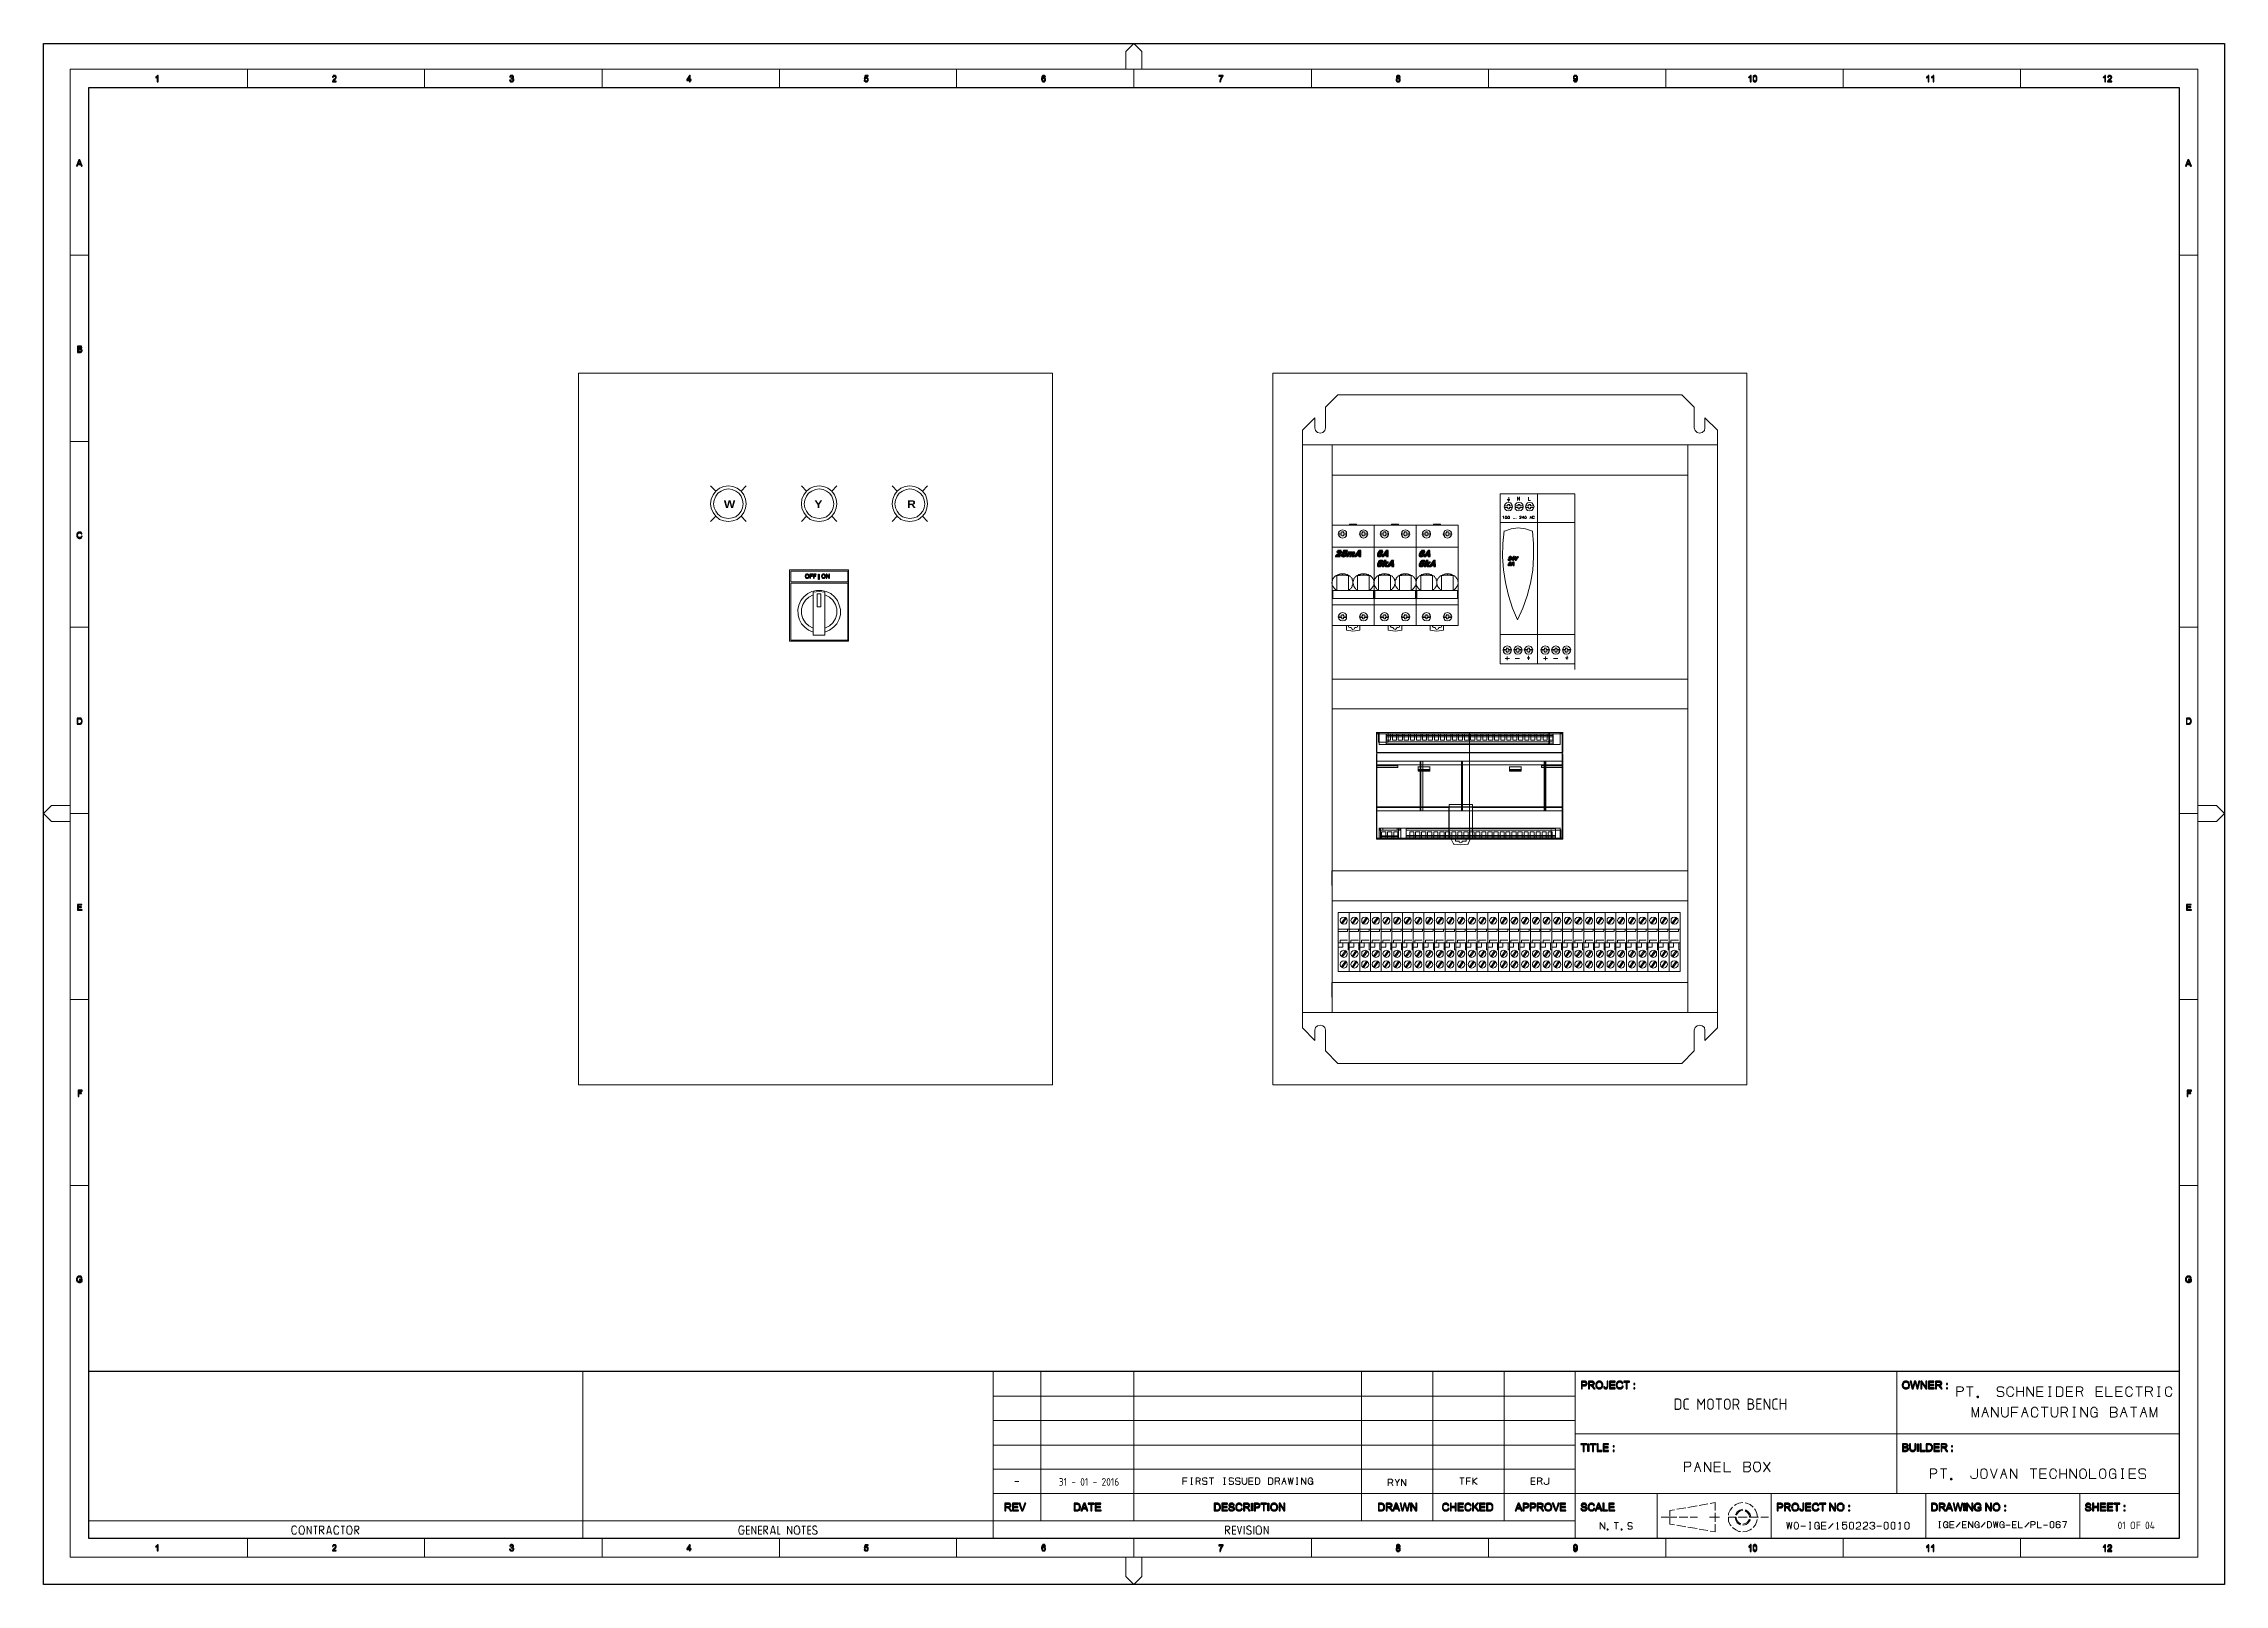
# Model space of a CAD drawing. Header units: millimetres. Extents: x 3 to 291, y 6 to 496.
# Drawn here: x 3 to 291.5, y 292.7 to 496.4 of the extents above; entities outside this region: 1.
import ezdxf

# ---------------------------------------------------------------- set-up
doc = ezdxf.new("R2010")
doc.units = ezdxf.units.MM
doc.layers.get('0').update_dxf_attribs({"linetype": 'CONTINUOUS'})
doc.layers.add('11EBAF0', color=7, linetype='CONTINUOUS')
doc.styles.add('11EBC10', font='arial.ttf')

msp = doc.modelspace()

# ---------------------------------------------------------------- texts
at = {"attachment_point": 1}
for s, width, insert, char_height in [('{\\fArial Black|b0|i0|c0|p34;W}', 2.339, (93.01, 436.04), 1), ('{\\fArial Black|b0|i0|c0|p34;Y}', 2.339, (104.98, 436.04), 1), ('{\\fArial Black|b0|i0|c0|p34;R}', 2.339, (117.24, 436.04), 1), ('{\\Fisocp3|c0;DC MOTOR BENCH}', 20.9031, (218.62, 317.27), 1.5), ('{\\Fisocp3|c0;31 - 01 - 2016}', 9.3832, (137.31, 306.74), 1), ('{\\Fisocp3|c0;01 OF 04}', 9.3832, (277.35, 300.99), 1)]:
    msp.add_mtext_dynamic_manual_height_columns(s, width=width, gutter_width=12.5, heights=[0], dxfattribs=dict(at, insert=insert, char_height=char_height))

# ---------------------------------------------------------------- blocks, each defined once
blk = doc.blocks.new('129CE70')
at = {"layer": '11EBAF0', "color": 1, "style": '11EBC10'}
for s, p in [('Created in Free Online PDF to DWG Converter by CADSoftTools', (0, 0)), ('http://www.cadsofttools.com/pdf-to-dwg-online/', (0, -2))]:
    blk.add_text(s, height=1, dxfattribs=at).set_placement(p)

# ---------------------------------------------------------------- hatches: boundary and pattern name
for points in [[(17.95, 492.02), (17.9, 492.02), (17.9, 491.97), (17.9, 491.89), (17.95, 491.89), (17.95, 491.94), (17.98, 491.94), (18.03, 491.97), (18.07, 491.97), (18.07, 492.02)], [(18.2, 492.19), (18.12, 492.19), (18.12, 492.15), (18.07, 492.15), (18.07, 492.1), (18.03, 492.1), (18.03, 492.06), (17.98, 492.06), (17.98, 492.02), (17.95, 492.02), (18.07, 492.02), (18.07, 491.38), (18.2, 491.38)], [(41.49, 492.19), (41.46, 492.19), (41.41, 492.19), (41.36, 492.19), (41.36, 492.15), (41.33, 492.15), (41.33, 492.14), (41.33, 492.1), (41.28, 492.1), (41.28, 492.06), (41.25, 492.02), (41.25, 491.97), (41.33, 491.94), (41.36, 491.97), (41.36, 492.02), (41.36, 492.06), (41.41, 492.06), (41.41, 492.1), (41.46, 492.1), (41.49, 492.1), (41.71, 492.1), (41.71, 492.15), (41.71, 492.14), (41.66, 492.15), (41.66, 492.14), (41.63, 492.19), (41.58, 492.19), (41.54, 492.19)], [(41.71, 492.1), (41.49, 492.1), (41.54, 492.1), (41.58, 492.1), (41.63, 492.1), (41.63, 492.06), (41.66, 492.02), (41.66, 491.97), (41.66, 491.94), (41.63, 491.89), (41.63, 491.86), (41.58, 491.81), (41.54, 491.76), (41.49, 491.72), (41.46, 491.67), (41.41, 491.67), (41.41, 491.64), (41.36, 491.64), (41.36, 491.59), (41.33, 491.59), (41.33, 491.56), (41.28, 491.56), (41.28, 491.51), (41.25, 491.48), (41.25, 491.43), (41.25, 491.38), (41.74, 491.38), (41.74, 491.48), (41.36, 491.48), (41.41, 491.51), (41.41, 491.56), (41.46, 491.56), (41.49, 491.59), (41.54, 491.64), (41.58, 491.67), (41.63, 491.72), (41.66, 491.76), (41.71, 491.81), (41.71, 491.86), (41.74, 491.86), (41.74, 491.89), (41.74, 491.94), (41.74, 491.97), (41.74, 492.02), (41.74, 492.06)], [(64.79, 491.64), (64.66, 491.59), (64.66, 491.56), (64.71, 491.56), (64.71, 491.51), (64.71, 491.48), (64.76, 491.48), (64.95, 491.48), (64.92, 491.48), (64.87, 491.48), (64.84, 491.51), (64.79, 491.56), (64.79, 491.59)], [(64.76, 492.15), (64.76, 492.1), (64.71, 492.1), (64.71, 492.06), (64.71, 492.02), (64.71, 491.97), (64.79, 491.97), (64.79, 492.02), (64.84, 492.06), (64.84, 492.1), (64.87, 492.1), (64.92, 492.15), (64.92, 492.14)], [(64.92, 492.19), (64.87, 492.19), (64.84, 492.19), (64.79, 492.19), (64.79, 492.15), (64.79, 492.14), (64.76, 492.15), (64.92, 492.15), (64.95, 492.15), (64.95, 492.1), (65, 492.1), (65.04, 492.1), (65.04, 492.06), (65.09, 492.02), (65.09, 491.97), (65.04, 491.94), (65.04, 491.89), (65, 491.89), (64.95, 491.89), (64.95, 491.86), (64.92, 491.86), (65.09, 491.86), (65.14, 491.86), (65.14, 491.89), (65.17, 491.89), (65.17, 491.94), (65.17, 491.97), (65.17, 492.02), (65.17, 492.06), (65.14, 492.1), (65.14, 492.15), (65.09, 492.15), (65.09, 492.19), (65.04, 492.19), (65, 492.19), (64.95, 492.19)], [(65.14, 491.81), (64.95, 491.81), (64.95, 491.76), (65, 491.76), (65.04, 491.76), (65.04, 491.72), (65.09, 491.72), (65.09, 491.67), (65.09, 491.64), (65.09, 491.59), (65.09, 491.56), (65.09, 491.51), (65.04, 491.51), (65.04, 491.48), (65, 491.48), (64.95, 491.48), (64.76, 491.48), (64.76, 491.43), (64.79, 491.43), (64.79, 491.38), (64.84, 491.38), (64.87, 491.38), (64.92, 491.38), (64.95, 491.38), (65, 491.38), (65.04, 491.38), (65.09, 491.43), (65.14, 491.43), (65.14, 491.48), (65.17, 491.48), (65.17, 491.51), (65.22, 491.56), (65.22, 491.59), (65.22, 491.64), (65.22, 491.67), (65.22, 491.72), (65.17, 491.76)], [(64.87, 491.86), (64.87, 491.76), (64.92, 491.76), (64.95, 491.81), (65.14, 491.81), (65.09, 491.81), (65.04, 491.86), (65.09, 491.86), (64.92, 491.86)], [(88.55, 492.19), (88.46, 492.19), (88.13, 491.67), (88.13, 491.56), (88.46, 491.56), (88.46, 491.38), (88.55, 491.38), (88.55, 491.56), (88.68, 491.56), (88.68, 491.67), (88.55, 491.67), (88.22, 491.67), (88.46, 492.02)], [(88.55, 492.19), (88.46, 492.02), (88.46, 491.67), (88.22, 491.67), (88.55, 491.67)], [(112.11, 492.19), (111.68, 492.19), (111.59, 491.76), (111.68, 491.76), (111.73, 491.76), (111.73, 491.81), (111.76, 491.81), (111.76, 491.86), (111.81, 491.86), (111.84, 491.86), (112.06, 491.86), (112.02, 491.86), (111.73, 491.89), (111.76, 492.1), (112.11, 492.1)], [(111.68, 491.59), (111.59, 491.59), (111.59, 491.56), (111.59, 491.51), (111.63, 491.48), (111.68, 491.43), (111.73, 491.38), (111.76, 491.38), (111.81, 491.38), (111.84, 491.38), (111.89, 491.38), (111.92, 491.38), (111.97, 491.38), (111.97, 491.43), (112.02, 491.43), (112.01, 491.43), (112.06, 491.48), (111.84, 491.48), (111.81, 491.48), (111.76, 491.48), (111.73, 491.51), (111.73, 491.56), (111.68, 491.56)], [(111.84, 491.94), (111.81, 491.94), (111.76, 491.89), (111.73, 491.89), (112.02, 491.86), (112.02, 491.89), (111.97, 491.89), (111.97, 491.94), (111.92, 491.94), (111.89, 491.94)], [(112.06, 491.86), (111.84, 491.86), (111.89, 491.86), (111.92, 491.81), (111.97, 491.81), (111.97, 491.76), (112.02, 491.76), (112.02, 491.72), (112.01, 491.72), (112.02, 491.67), (112.02, 491.64), (112.01, 491.64), (112.02, 491.59), (112.01, 491.59), (112.02, 491.56), (111.97, 491.56), (111.97, 491.51), (111.92, 491.51), (111.92, 491.48), (111.89, 491.48), (111.84, 491.48), (112.06, 491.48), (112.06, 491.51), (112.11, 491.51), (112.11, 491.56), (112.11, 491.59), (112.11, 491.64), (112.11, 491.67), (112.11, 491.72), (112.11, 491.76), (112.11, 491.81), (112.06, 491.81)], [(135.14, 492.15), (135.1, 492.1), (135.1, 492.06), (135.05, 492.02), (135.05, 491.97), (135.05, 491.94), (135.05, 491.89), (135.02, 491.89), (135.02, 491.86), (135.02, 491.81), (135.02, 491.76), (135.02, 491.72), (135.02, 491.67), (135.05, 491.64), (135.05, 491.59), (135.05, 491.56), (135.05, 491.51), (135.1, 491.51), (135.1, 491.48), (135.14, 491.43), (135.19, 491.43), (135.19, 491.38), (135.22, 491.38), (135.27, 491.38), (135.32, 491.38), (135.3, 491.38), (135.35, 491.38), (135.4, 491.38), (135.43, 491.38), (135.43, 491.43), (135.48, 491.43), (135.48, 491.48), (135.32, 491.48), (135.3, 491.48), (135.27, 491.48), (135.22, 491.48), (135.22, 491.51), (135.19, 491.51), (135.19, 491.56), (135.14, 491.59), (135.14, 491.64), (135.14, 491.67), (135.14, 491.72), (135.19, 491.76), (135.22, 491.81), (135.14, 491.81), (135.14, 491.86), (135.14, 491.89), (135.14, 491.94), (135.14, 491.97), (135.14, 492.02), (135.19, 492.02), (135.19, 492.06), (135.22, 492.1), (135.27, 492.1), (135.32, 492.1), (135.32, 492.15)], [(135.32, 492.19), (135.3, 492.19), (135.27, 492.19), (135.22, 492.19), (135.19, 492.19), (135.19, 492.15), (135.14, 492.15), (135.14, 492.14), (135.32, 492.15), (135.3, 492.14), (135.35, 492.1), (135.4, 492.1), (135.43, 492.1), (135.43, 492.06), (135.43, 492.02), (135.43, 491.97), (135.57, 492.02), (135.57, 492.06), (135.52, 492.06), (135.52, 492.1), (135.48, 492.15), (135.48, 492.14), (135.43, 492.19), (135.4, 492.19), (135.35, 492.19)], [(135.32, 491.94), (135.3, 491.94), (135.27, 491.94), (135.27, 491.89), (135.22, 491.89), (135.19, 491.89), (135.19, 491.86), (135.14, 491.86), (135.14, 491.81), (135.22, 491.81), (135.27, 491.81), (135.32, 491.86), (135.48, 491.86), (135.43, 491.89), (135.4, 491.89), (135.35, 491.94)], [(135.48, 491.86), (135.32, 491.86), (135.3, 491.86), (135.35, 491.81), (135.4, 491.81), (135.43, 491.76), (135.43, 491.72), (135.48, 491.67), (135.48, 491.64), (135.48, 491.59), (135.43, 491.56), (135.43, 491.51), (135.4, 491.51), (135.4, 491.48), (135.35, 491.48), (135.32, 491.48), (135.48, 491.48), (135.52, 491.48), (135.52, 491.51), (135.57, 491.56), (135.57, 491.59), (135.57, 491.64), (135.57, 491.67), (135.57, 491.72), (135.57, 491.76), (135.52, 491.81)], [(159.03, 492.19), (158.48, 492.19), (158.48, 492.1), (158.9, 492.1), (158.9, 492.06), (158.86, 492.06), (158.86, 492.02), (158.81, 492.02), (158.81, 491.97), (158.78, 491.97), (158.78, 491.94), (158.78, 491.89), (158.73, 491.86), (158.73, 491.81), (158.7, 491.81), (158.7, 491.76), (158.7, 491.72), (158.65, 491.67), (158.65, 491.64), (158.65, 491.59), (158.65, 491.56), (158.61, 491.56), (158.61, 491.51), (158.6, 491.51), (158.61, 491.48), (158.6, 491.48), (158.61, 491.43), (158.6, 491.43), (158.61, 491.38), (158.6, 491.38), (158.7, 491.38), (158.7, 491.43), (158.73, 491.48), (158.73, 491.51), (158.73, 491.56), (158.73, 491.59), (158.73, 491.64), (158.78, 491.64), (158.78, 491.67), (158.78, 491.72), (158.81, 491.76), (158.81, 491.81), (158.86, 491.86), (158.86, 491.89), (158.9, 491.94), (158.9, 491.97), (158.94, 491.97), (158.94, 492.02), (158.99, 492.06), (158.99, 492.1), (159.03, 492.1)], [(182.19, 492.19), (182.16, 492.19), (182.11, 492.19), (182.07, 492.19), (182.02, 492.15), (182.02, 492.14), (181.99, 492.1), (181.99, 492.06), (181.99, 492.02), (181.99, 491.97), (181.99, 491.94), (181.99, 491.89), (182.02, 491.89), (182.02, 491.86), (182.07, 491.86), (182.07, 491.81), (182.02, 491.81), (181.99, 491.81), (181.99, 491.76), (181.94, 491.72), (181.94, 491.67), (181.94, 491.64), (181.94, 491.59), (181.94, 491.56), (181.94, 491.51), (181.99, 491.51), (181.99, 491.48), (182.02, 491.43), (182.19, 491.48), (182.16, 491.48), (182.11, 491.48), (182.07, 491.51), (182.07, 491.56), (182.02, 491.56), (182.02, 491.59), (182.02, 491.64), (182.02, 491.67), (182.07, 491.72), (182.11, 491.76), (182.16, 491.76), (182.19, 491.76), (182.19, 491.81), (182.41, 491.81), (182.37, 491.81), (182.32, 491.81), (182.32, 491.86), (182.37, 491.86), (182.19, 491.86), (182.16, 491.89), (182.11, 491.89), (182.11, 491.94), (182.07, 491.94), (182.07, 491.97), (182.07, 492.02), (182.07, 492.06), (182.11, 492.1), (182.16, 492.1), (182.19, 492.1), (182.19, 492.15), (182.41, 492.15), (182.37, 492.15), (182.37, 492.14), (182.32, 492.19), (182.29, 492.19), (182.24, 492.19)], [(182.41, 491.81), (182.19, 491.81), (182.24, 491.81), (182.24, 491.76), (182.29, 491.76), (182.32, 491.76), (182.32, 491.72), (182.37, 491.72), (182.37, 491.67), (182.37, 491.64), (182.37, 491.59), (182.37, 491.56), (182.32, 491.51), (182.29, 491.48), (182.24, 491.48), (182.19, 491.48), (182.02, 491.43), (182.07, 491.43), (182.07, 491.38), (182.11, 491.38), (182.16, 491.38), (182.19, 491.38), (182.24, 491.38), (182.29, 491.38), (182.32, 491.38), (182.37, 491.43), (182.41, 491.43), (182.41, 491.48), (182.45, 491.51), (182.45, 491.56), (182.45, 491.59), (182.45, 491.64), (182.45, 491.67), (182.45, 491.72), (182.45, 491.76), (182.41, 491.76)], [(182.41, 492.15), (182.19, 492.15), (182.19, 492.14), (182.24, 492.1), (182.29, 492.1), (182.32, 492.06), (182.32, 492.02), (182.32, 491.97), (182.32, 491.94), (182.29, 491.89), (182.24, 491.89), (182.19, 491.86), (182.37, 491.86), (182.41, 491.89), (182.41, 491.94), (182.45, 491.94), (182.45, 491.97), (182.45, 492.02), (182.45, 492.06), (182.41, 492.06), (182.41, 492.1)], [(205.45, 492.15), (205.45, 492.1), (205.4, 492.1), (205.4, 492.06), (205.4, 492.02), (205.4, 491.97), (205.37, 491.97), (205.37, 491.94), (205.37, 491.89), (205.4, 491.89), (205.4, 491.86), (205.4, 491.81), (205.4, 491.76), (205.45, 491.76), (205.45, 491.72), (205.67, 491.76), (205.62, 491.76), (205.58, 491.76), (205.53, 491.81), (205.48, 491.86), (205.48, 491.89), (205.48, 491.94), (205.48, 491.97), (205.48, 492.02), (205.53, 492.06), (205.53, 492.1), (205.58, 492.1), (205.62, 492.1), (205.67, 492.15)], [(205.48, 491.59), (205.4, 491.59), (205.4, 491.56), (205.4, 491.51), (205.45, 491.48), (205.45, 491.43), (205.48, 491.43), (205.53, 491.38), (205.58, 491.38), (205.62, 491.38), (205.67, 491.38), (205.7, 491.38), (205.75, 491.38), (205.78, 491.43), (205.83, 491.43), (205.62, 491.48), (205.58, 491.48), (205.53, 491.48), (205.53, 491.51), (205.48, 491.56)], [(205.67, 492.19), (205.62, 492.19), (205.58, 492.19), (205.53, 492.19), (205.48, 492.19), (205.48, 492.15), (205.48, 492.14), (205.45, 492.15), (205.67, 492.15), (205.67, 492.14), (205.7, 492.1), (205.75, 492.1), (205.75, 492.06), (205.78, 492.06), (205.78, 492.02), (205.78, 491.97), (205.83, 491.94), (205.78, 491.89), (205.78, 491.86), (205.78, 491.81), (205.75, 491.81), (205.75, 491.76), (205.83, 491.76), (205.83, 491.72), (205.83, 491.67), (205.83, 491.64), (205.78, 491.64), (205.78, 491.59), (205.78, 491.56), (205.75, 491.51), (205.7, 491.48), (205.67, 491.48), (205.62, 491.48), (205.83, 491.43), (205.83, 491.48), (205.87, 491.51), (205.87, 491.56), (205.87, 491.59), (205.92, 491.59), (205.92, 491.64), (205.92, 491.67), (205.92, 491.72), (205.92, 491.76), (205.92, 491.81), (205.92, 491.86), (205.92, 491.89), (205.92, 491.94), (205.92, 491.97), (205.92, 492.02), (205.87, 492.06), (205.87, 492.1), (205.83, 492.1), (205.83, 492.15), (205.78, 492.15), (205.78, 492.14), (205.78, 492.19), (205.75, 492.19), (205.7, 492.19)], [(205.75, 491.76), (205.7, 491.76), (205.67, 491.76), (205.45, 491.72), (205.48, 491.72), (205.48, 491.67), (205.53, 491.67), (205.58, 491.67), (205.62, 491.67), (205.67, 491.67), (205.7, 491.67), (205.75, 491.67), (205.75, 491.72), (205.78, 491.72), (205.78, 491.76), (205.83, 491.76)], [(228.61, 492.02), (228.58, 492.02), (228.58, 491.89), (228.58, 491.94), (228.61, 491.94), (228.66, 491.94), (228.66, 491.97), (228.7, 491.97), (228.75, 492.02)], [(228.88, 492.19), (228.78, 492.19), (228.75, 492.15), (228.75, 492.14), (228.75, 492.1), (228.7, 492.1), (228.66, 492.06), (228.61, 492.02), (228.75, 492.02), (228.75, 491.38), (228.88, 491.38)], [(229.21, 492.15), (229.16, 492.1), (229.16, 492.06), (229.13, 492.02), (229.13, 491.97), (229.13, 491.94), (229.13, 491.89), (229.13, 491.86), (229.13, 491.81), (229.13, 491.76), (229.13, 491.72), (229.13, 491.67), (229.13, 491.64), (229.13, 491.59), (229.16, 491.56), (229.16, 491.51), (229.16, 491.48), (229.21, 491.48), (229.21, 491.43), (229.26, 491.43), (229.26, 491.38), (229.29, 491.38), (229.34, 491.38), (229.38, 491.38), (229.43, 491.38), (229.46, 491.38), (229.51, 491.38), (229.51, 491.43), (229.56, 491.43), (229.54, 491.43), (229.56, 491.48), (229.38, 491.48), (229.34, 491.48), (229.29, 491.48), (229.29, 491.51), (229.26, 491.51), (229.26, 491.56), (229.26, 491.59), (229.21, 491.64), (229.21, 491.67), (229.21, 491.72), (229.21, 491.76), (229.21, 491.81), (229.21, 491.86), (229.21, 491.89), (229.21, 491.94), (229.26, 491.97), (229.26, 492.02), (229.26, 492.06), (229.29, 492.1), (229.34, 492.1), (229.38, 492.1), (229.38, 492.15)], [(229.38, 492.19), (229.34, 492.19), (229.29, 492.19), (229.26, 492.19), (229.26, 492.15), (229.21, 492.15), (229.21, 492.14), (229.38, 492.15), (229.38, 492.14), (229.43, 492.1), (229.46, 492.1), (229.46, 492.06), (229.51, 492.06), (229.51, 492.02), (229.56, 491.97), (229.54, 491.97), (229.56, 491.94), (229.56, 491.89), (229.54, 491.89), (229.56, 491.86), (229.56, 491.81), (229.54, 491.81), (229.56, 491.76), (229.56, 491.72), (229.56, 491.67), (229.54, 491.67), (229.56, 491.64), (229.54, 491.64), (229.56, 491.59), (229.51, 491.59), (229.51, 491.56), (229.51, 491.51), (229.46, 491.51), (229.46, 491.48), (229.43, 491.48), (229.38, 491.48), (229.56, 491.48), (229.59, 491.48), (229.59, 491.51), (229.59, 491.56), (229.64, 491.56), (229.64, 491.59), (229.64, 491.64), (229.64, 491.67), (229.64, 491.72), (229.64, 491.76), (229.64, 491.81), (229.64, 491.86), (229.64, 491.89), (229.64, 491.94), (229.64, 491.97), (229.64, 492.02), (229.59, 492.06), (229.59, 492.1), (229.56, 492.1), (229.56, 492.15), (229.54, 492.14), (229.51, 492.19), (229.46, 492.19), (229.43, 492.19)], [(252.17, 492.02), (252.12, 492.02), (252.07, 491.97), (252.07, 491.89), (252.12, 491.89), (252.17, 491.94), (252.21, 491.94), (252.21, 491.97), (252.26, 491.97), (252.29, 492.02)], [(252.37, 492.19), (252.34, 492.19), (252.29, 492.19), (252.29, 492.15), (252.29, 492.14), (252.26, 492.1), (252.21, 492.06), (252.17, 492.06), (252.17, 492.02), (252.29, 492.02), (252.29, 491.38), (252.37, 491.38)], [(252.8, 492.02), (252.75, 492.02), (252.72, 491.97), (252.72, 491.89), (252.75, 491.89), (252.8, 491.94), (252.85, 491.94), (252.84, 491.94), (252.85, 491.97), (252.89, 491.97), (252.93, 492.02)], [(253.02, 492.19), (252.97, 492.19), (252.93, 492.19), (252.93, 492.15), (252.93, 492.14), (252.89, 492.1), (252.85, 492.06), (252.84, 492.06), (252.8, 492.02), (252.93, 492.02), (252.93, 491.38), (253.02, 491.38)], [(275.55, 492.02), (275.5, 492.02), (275.47, 491.97), (275.47, 491.89), (275.5, 491.89), (275.5, 491.94), (275.55, 491.94), (275.58, 491.94), (275.58, 491.97), (275.63, 491.97), (275.63, 492.02), (275.67, 492.02)], [(275.75, 492.19), (275.72, 492.19), (275.67, 492.19), (275.67, 492.15), (275.67, 492.14), (275.63, 492.1), (275.58, 492.06), (275.55, 492.06), (275.55, 492.02), (275.67, 492.02), (275.67, 491.38), (275.75, 491.38)], [(276.31, 492.19), (276.26, 492.19), (276.23, 492.19), (276.18, 492.19), (276.15, 492.19), (276.15, 492.15), (276.13, 492.14), (276.1, 492.15), (276.1, 492.1), (276.05, 492.1), (276.05, 492.06), (276.05, 492.02), (276.01, 491.97), (276.15, 491.94), (276.15, 491.97), (276.13, 491.97), (276.15, 492.02), (276.13, 492.02), (276.18, 492.06), (276.23, 492.1), (276.26, 492.1), (276.31, 492.1), (276.48, 492.1), (276.48, 492.15), (276.48, 492.14), (276.43, 492.15), (276.43, 492.14), (276.4, 492.19), (276.35, 492.19)], [(276.48, 492.1), (276.31, 492.1), (276.35, 492.1), (276.4, 492.1), (276.4, 492.06), (276.43, 492.06), (276.43, 492.02), (276.43, 491.97), (276.43, 491.94), (276.43, 491.89), (276.4, 491.89), (276.4, 491.86), (276.4, 491.81), (276.35, 491.81), (276.35, 491.76), (276.31, 491.76), (276.26, 491.72), (276.23, 491.67), (276.18, 491.67), (276.18, 491.64), (276.15, 491.59), (276.13, 491.59), (276.1, 491.59), (276.1, 491.56), (276.05, 491.51), (276.05, 491.48), (276.01, 491.48), (276.01, 491.43), (276.01, 491.38), (276.56, 491.38), (276.56, 491.48), (276.15, 491.48), (276.13, 491.48), (276.18, 491.48), (276.18, 491.51), (276.23, 491.56), (276.26, 491.59), (276.31, 491.64), (276.35, 491.64), (276.35, 491.67), (276.4, 491.67), (276.4, 491.72), (276.43, 491.72), (276.43, 491.76), (276.48, 491.76), (276.48, 491.81), (276.53, 491.86), (276.53, 491.89), (276.56, 491.94), (276.56, 491.97), (276.56, 492.02), (276.53, 492.02), (276.53, 492.06), (276.53, 492.1)], [(7.83, 481.05), (7.69, 481.05), (7.4, 480.21), (7.48, 480.21), (7.58, 480.46), (7.91, 480.46), (7.61, 480.54), (7.69, 480.79), (7.74, 480.84), (7.74, 480.89), (7.74, 480.92), (7.74, 480.97)], [(7.83, 481.05), (7.74, 480.97), (7.74, 480.92), (7.78, 480.92), (7.78, 480.89), (7.78, 480.84), (7.78, 480.79), (7.83, 480.79), (7.91, 480.54), (7.61, 480.54), (7.91, 480.46), (8.04, 480.21), (8.16, 480.21)], [(286.77, 481.05), (286.64, 481.05), (286.31, 480.21), (286.44, 480.21), (286.52, 480.46), (286.85, 480.46), (286.55, 480.54), (286.64, 480.79), (286.69, 480.84), (286.69, 480.89), (286.69, 480.92), (286.69, 480.97)], [(286.77, 481.05), (286.69, 480.97), (286.69, 480.92), (286.74, 480.89), (286.72, 480.89), (286.74, 480.84), (286.72, 480.84), (286.74, 480.79), (286.77, 480.79), (286.85, 480.54), (286.55, 480.54), (286.85, 480.46), (286.98, 480.21), (287.12, 480.21)], [(7.83, 456.43), (7.53, 456.43), (7.53, 455.59), (7.83, 455.59), (7.86, 455.59), (7.91, 455.59), (7.91, 455.64), (7.96, 455.64), (7.99, 455.64), (8.04, 455.64), (8.07, 455.67), (8.12, 455.72), (7.66, 455.72), (7.66, 455.97), (7.83, 455.97), (8.07, 455.97), (8.07, 456.02), (8.04, 456.02), (8.04, 456.05), (7.99, 456.05), (8.04, 456.05), (7.66, 456.1), (7.66, 456.35), (7.78, 456.35), (8.07, 456.35), (8.04, 456.35), (8.04, 456.4), (7.99, 456.4), (7.96, 456.4), (7.96, 456.43), (7.91, 456.43), (7.86, 456.43)], [(8.07, 456.35), (7.78, 456.35), (7.83, 456.35), (7.86, 456.32), (7.91, 456.32), (7.96, 456.32), (7.99, 456.27), (7.99, 456.24), (7.99, 456.19), (7.99, 456.15), (7.99, 456.14), (7.96, 456.1), (7.91, 456.1), (7.86, 456.1), (7.83, 456.1), (7.66, 456.1), (8.04, 456.05), (8.04, 456.1), (8.07, 456.1), (8.07, 456.15), (8.07, 456.14), (8.12, 456.19), (8.12, 456.24), (8.12, 456.27), (8.07, 456.27), (8.07, 456.32)], [(8.07, 455.97), (7.83, 455.97), (7.86, 455.97), (7.91, 455.97), (7.96, 455.97), (7.99, 455.97), (7.99, 455.94), (8.04, 455.94), (8.04, 455.89), (8.04, 455.86), (8.04, 455.81), (8.04, 455.76), (7.99, 455.76), (7.99, 455.72), (7.96, 455.72), (7.91, 455.72), (7.86, 455.72), (7.83, 455.72), (7.66, 455.72), (8.12, 455.72), (8.12, 455.76), (8.16, 455.81), (8.16, 455.86), (8.16, 455.89), (8.12, 455.94), (8.12, 455.97)], [(7.83, 431.83), (7.78, 431.83), (7.74, 431.83), (7.69, 431.83), (7.66, 431.83), (7.61, 431.8), (7.61, 431.78), (7.58, 431.8), (7.58, 431.75), (7.53, 431.75), (7.53, 431.7), (7.48, 431.7), (7.48, 431.67), (7.45, 431.62), (7.45, 431.58), (7.45, 431.53), (7.45, 431.5), (7.45, 431.45), (7.45, 431.4), (7.45, 431.37), (7.45, 431.32), (7.45, 431.29), (7.45, 431.24), (7.48, 431.2), (7.48, 431.15), (7.53, 431.12), (7.58, 431.07), (7.78, 431.12), (7.74, 431.12), (7.69, 431.12), (7.66, 431.12), (7.66, 431.15), (7.61, 431.15), (7.61, 431.2), (7.58, 431.2), (7.58, 431.24), (7.58, 431.29), (7.53, 431.32), (7.53, 431.37), (7.53, 431.4), (7.53, 431.45), (7.53, 431.5), (7.53, 431.53), (7.58, 431.53), (7.58, 431.58), (7.58, 431.62), (7.58, 431.67), (7.61, 431.67), (7.66, 431.7), (7.69, 431.7), (7.69, 431.75), (7.74, 431.75), (7.78, 431.75), (7.83, 431.75), (8.04, 431.75), (8.04, 431.8), (8.04, 431.78), (7.99, 431.8), (7.99, 431.78), (7.96, 431.83), (7.91, 431.83), (7.86, 431.83)], [(8.04, 431.29), (8.04, 431.24), (7.99, 431.2), (7.99, 431.15), (7.96, 431.15), (7.96, 431.12), (7.91, 431.12), (7.86, 431.12), (7.83, 431.12), (7.78, 431.12), (7.58, 431.07), (7.61, 431.07), (7.61, 431.02), (7.66, 431.02), (7.69, 431.02), (7.74, 430.99), (7.78, 430.99), (7.83, 430.99), (7.86, 430.99), (7.91, 431.02), (7.96, 431.02), (7.99, 431.02), (7.99, 431.07), (8.04, 431.07), (8.04, 431.12), (8.07, 431.12), (8.07, 431.15), (8.12, 431.15), (8.12, 431.2), (8.12, 431.24), (8.16, 431.24), (8.16, 431.29)], [(8.04, 431.75), (7.83, 431.75), (7.86, 431.75), (7.91, 431.75), (7.91, 431.7), (7.96, 431.7), (7.99, 431.7), (7.99, 431.67), (7.99, 431.62), (8.04, 431.62), (8.04, 431.58), (8.12, 431.62), (8.12, 431.67), (8.12, 431.7), (8.07, 431.7), (8.07, 431.75)], [(174.7, 429.25), (174.4, 429.25), (174.45, 429.25), (174.5, 429.25), (174.48, 429.25), (174.5, 429.2), (174.48, 429.2), (174.5, 429.17), (174.48, 429.17), (174.5, 429.12), (174.45, 429.12), (174.45, 429.09), (174.4, 429.09), (174.36, 429.04), (174.31, 429.04), (174.31, 429), (174.28, 429), (174.23, 428.95), (174.2, 428.95), (174.15, 428.9), (174.1, 428.87), (174.07, 428.87), (174.07, 428.82), (174.02, 428.82), (174.02, 428.79), (173.98, 428.79), (173.98, 428.74), (173.93, 428.74), (173.93, 428.71), (173.9, 428.71), (173.9, 428.66), (173.9, 428.62), (173.85, 428.62), (174.53, 428.62), (174.58, 428.79), (174.23, 428.79), (174.28, 428.79), (174.28, 428.82), (174.31, 428.82), (174.36, 428.87), (174.4, 428.87), (174.4, 428.9), (174.45, 428.9), (174.5, 428.9), (174.5, 428.95), (174.53, 428.95), (174.53, 429), (174.58, 429), (174.61, 429), (174.61, 429.04), (174.66, 429.09), (174.7, 429.12), (174.7, 429.17), (174.7, 429.2)], [(174.5, 429.42), (174.45, 429.42), (174.4, 429.42), (174.36, 429.38), (174.31, 429.38), (174.28, 429.38), (174.23, 429.38), (174.23, 429.33), (174.2, 429.33), (174.2, 429.28), (174.15, 429.28), (174.15, 429.25), (174.1, 429.25), (174.1, 429.2), (174.07, 429.17), (174.28, 429.12), (174.28, 429.17), (174.31, 429.17), (174.31, 429.2), (174.36, 429.2), (174.36, 429.25), (174.4, 429.25), (174.7, 429.25), (174.7, 429.28), (174.7, 429.33), (174.66, 429.33), (174.66, 429.38), (174.61, 429.38), (174.58, 429.38), (174.53, 429.42)], [(174.91, 428.82), (174.66, 428.82), (174.66, 428.79), (174.66, 428.74), (174.7, 428.71), (174.7, 428.66), (174.74, 428.66), (174.74, 428.62), (174.78, 428.62), (174.78, 428.61), (174.83, 428.62), (174.83, 428.61), (174.88, 428.62), (174.88, 428.61), (174.91, 428.57), (174.96, 428.57), (174.96, 428.62), (174.99, 428.62), (175.04, 428.62), (175.04, 428.61), (175.08, 428.62), (175.08, 428.61), (175.13, 428.62), (175.13, 428.61), (175.13, 428.66), (175.16, 428.66), (175.21, 428.66), (175.21, 428.71), (175.26, 428.71), (174.96, 428.74), (174.91, 428.74), (174.91, 428.79)], [(175.51, 429.38), (174.96, 429.38), (174.74, 428.95), (174.91, 428.95), (174.96, 428.95), (174.99, 428.95), (174.99, 429), (175.04, 429), (175.37, 429), (175.34, 429.04), (175.34, 429.09), (175.29, 429.09), (174.99, 429.09), (175.08, 429.2), (175.42, 429.2)], [(175.37, 429), (175.04, 429), (175.08, 429), (175.13, 429), (175.13, 428.95), (175.13, 428.9), (175.13, 428.87), (175.13, 428.82), (175.08, 428.82), (175.08, 428.79), (175.04, 428.74), (174.99, 428.74), (174.96, 428.74), (175.26, 428.71), (175.26, 428.74), (175.29, 428.74), (175.29, 428.79), (175.29, 428.82), (175.34, 428.82), (175.34, 428.87), (175.34, 428.9), (175.37, 428.9), (175.37, 428.95)], [(175.16, 429.12), (175.13, 429.12), (175.08, 429.12), (175.04, 429.12), (174.99, 429.09), (175.29, 429.09), (175.29, 429.12), (175.26, 429.12), (175.21, 429.12)], [(175.75, 429.17), (175.56, 429.17), (175.37, 428.62), (175.59, 428.62), (175.67, 428.9), (175.72, 428.95), (175.72, 429), (175.75, 429), (175.8, 429), (175.8, 429.04), (176.48, 429.04), (176.48, 429.09), (176.1, 429.09), (175.72, 429.09)], [(175.97, 429.2), (175.94, 429.17), (175.89, 429.17), (175.84, 429.17), (175.8, 429.17), (175.8, 429.12), (175.75, 429.12), (175.72, 429.09), (176.1, 429.09), (176.1, 429.12), (176.1, 429.17), (176.05, 429.17), (176.02, 429.17), (175.97, 429.17)], [(175.8, 429.04), (175.84, 429), (175.84, 428.95), (175.84, 428.9), (175.75, 428.62), (175.97, 428.62), (176.05, 428.9), (176.05, 428.95), (176.1, 428.95), (176.1, 429), (176.13, 429), (176.18, 429)], [(176.48, 429.04), (175.8, 429.04), (176.18, 429), (176.22, 429), (176.22, 428.95), (176.22, 428.9), (176.1, 428.62), (176.32, 428.62), (176.43, 428.95), (176.48, 429)], [(176.35, 429.2), (176.32, 429.2), (176.32, 429.17), (176.27, 429.17), (176.22, 429.17), (176.18, 429.17), (176.18, 429.12), (176.13, 429.12), (176.1, 429.09), (176.48, 429.09), (176.48, 429.12), (176.43, 429.12), (176.43, 429.17), (176.4, 429.17), (176.35, 429.17)], [(177.24, 429.38), (176.95, 429.38), (176.4, 428.62), (176.65, 428.62), (176.73, 428.74), (176.99, 428.74), (176.81, 428.9), (177.03, 429.2)], [(177.24, 429.38), (177.03, 429.2), (176.99, 428.9), (176.81, 428.9), (176.99, 428.74), (176.99, 428.62), (177.24, 428.62)], [(179.91, 429.12), (179.87, 429.12), (179.82, 429.12), (179.79, 429.12), (179.79, 429.09), (179.77, 429.09), (179.74, 429.09), (179.69, 429.04), (179.49, 429.04), (179.49, 429), (179.44, 428.95), (179.44, 428.9), (179.44, 428.87), (179.44, 428.82), (179.44, 428.79), (179.44, 428.74), (179.44, 428.71), (179.44, 428.66), (179.49, 428.66), (179.49, 428.62), (179.49, 428.61), (179.53, 428.62), (179.53, 428.61), (179.58, 428.62), (179.58, 428.61), (179.61, 428.62), (179.61, 428.61), (179.66, 428.57), (179.69, 428.57), (179.69, 428.62), (179.74, 428.62), (179.74, 428.61), (179.79, 428.62), (179.77, 428.61), (179.82, 428.62), (179.82, 428.61), (179.87, 428.62), (179.87, 428.61), (179.87, 428.66), (179.91, 428.66), (179.96, 428.66), (179.96, 428.71), (179.99, 428.74), (179.69, 428.74), (179.66, 428.74), (179.66, 428.79), (179.66, 428.82), (179.66, 428.87), (179.66, 428.9), (179.69, 428.9), (179.69, 428.95), (179.74, 428.95), (179.74, 429), (179.79, 429), (179.77, 429), (180.07, 429), (180.07, 429.04), (180.04, 429.09), (179.99, 429.12), (179.96, 429.12)], [(179.91, 427.81), (179.87, 427.81), (179.82, 427.81), (179.79, 427.76), (179.77, 427.76), (179.74, 427.76), (179.74, 427.73), (179.69, 427.73), (179.49, 427.73), (179.49, 427.68), (179.44, 427.65), (179.44, 427.6), (179.44, 427.56), (179.44, 427.51), (179.44, 427.46), (179.44, 427.43), (179.44, 427.38), (179.44, 427.35), (179.49, 427.35), (179.49, 427.3), (179.53, 427.3), (179.58, 427.3), (179.61, 427.27), (179.66, 427.27), (179.69, 427.27), (179.74, 427.27), (179.79, 427.3), (179.77, 427.3), (179.82, 427.3), (179.87, 427.3), (179.91, 427.35), (179.96, 427.35), (179.96, 427.38), (179.99, 427.38), (179.69, 427.43), (179.66, 427.43), (179.66, 427.46), (179.66, 427.51), (179.66, 427.56), (179.66, 427.55), (179.66, 427.6), (179.69, 427.6), (179.69, 427.65), (179.74, 427.65), (179.79, 427.68), (179.77, 427.68), (180.07, 427.68), (180.07, 427.73), (180.04, 427.73), (180.04, 427.76), (179.99, 427.76), (179.99, 427.81), (179.96, 427.81)], [(179.61, 429.28), (179.61, 429.25), (179.58, 429.2), (179.58, 429.17), (179.53, 429.17), (179.53, 429.12), (179.49, 429.09), (179.49, 429.04), (179.69, 429.04), (179.69, 429.09), (179.74, 429.09), (179.74, 429.12), (179.74, 429.17), (179.79, 429.17), (179.79, 429.2), (179.77, 429.2), (179.82, 429.25), (179.87, 429.25), (179.91, 429.25)], [(179.61, 427.98), (179.61, 427.94), (179.58, 427.89), (179.58, 427.85), (179.53, 427.85), (179.53, 427.81), (179.53, 427.76), (179.49, 427.76), (179.49, 427.73), (179.69, 427.73), (179.69, 427.76), (179.74, 427.76), (179.74, 427.81), (179.74, 427.85), (179.79, 427.85), (179.79, 427.89), (179.77, 427.89), (179.82, 427.94), (179.87, 427.94), (179.91, 427.94)], [(179.96, 429.42), (179.91, 429.42), (179.87, 429.42), (179.87, 429.38), (179.82, 429.38), (179.79, 429.38), (179.77, 429.38), (179.74, 429.38), (179.74, 429.33), (179.69, 429.33), (179.66, 429.28), (179.61, 429.28), (179.91, 429.25), (179.96, 429.25), (179.96, 429.2), (180.17, 429.2), (180.17, 429.25), (180.17, 429.28), (180.17, 429.33), (180.12, 429.33), (180.12, 429.38), (180.07, 429.38), (180.04, 429.38), (180.04, 429.42), (179.99, 429.42)], [(179.96, 428.06), (179.91, 428.06), (179.87, 428.06), (179.82, 428.06), (179.79, 428.06), (179.77, 428.06), (179.74, 428.03), (179.69, 428.03), (179.69, 427.98), (179.66, 427.98), (179.61, 427.98), (179.91, 427.94), (179.96, 427.94), (179.96, 427.89), (179.96, 427.85), (180.17, 427.89), (180.17, 427.94), (180.17, 427.98), (180.17, 428.03), (180.12, 428.03), (180.12, 428.06), (180.07, 428.06), (180.04, 428.06), (179.99, 428.06)], [(180.07, 429), (179.79, 429), (179.82, 429), (179.87, 429), (179.87, 428.95), (179.87, 428.9), (179.87, 428.87), (179.87, 428.82), (179.82, 428.82), (179.82, 428.79), (179.79, 428.74), (179.77, 428.74), (179.74, 428.74), (179.69, 428.74), (179.99, 428.74), (180.04, 428.79), (180.04, 428.82), (180.07, 428.82), (180.07, 428.87), (180.07, 428.9), (180.07, 428.95)], [(180.07, 427.68), (179.79, 427.68), (179.82, 427.68), (179.87, 427.65), (179.87, 427.6), (179.87, 427.56), (179.87, 427.55), (179.87, 427.51), (179.82, 427.46), (179.79, 427.43), (179.77, 427.43), (179.74, 427.43), (179.69, 427.43), (179.99, 427.38), (179.99, 427.43), (180.04, 427.43), (180.04, 427.46), (180.04, 427.51), (180.07, 427.51), (180.07, 427.56), (180.07, 427.55), (180.07, 427.6), (180.07, 427.65)], [(180.85, 429.38), (180.59, 429.38), (180.04, 428.62), (180.25, 428.62), (180.34, 428.74), (180.63, 428.74), (180.45, 428.9), (180.63, 429.2)], [(180.59, 428.06), (180.34, 428.06), (180.07, 427.3), (180.29, 427.3), (180.37, 427.43), (180.45, 427.51), (180.67, 427.65), (180.42, 427.68)], [(180.93, 427.85), (180.67, 427.85), (180.42, 427.68), (180.67, 427.65)], [(180.85, 429.38), (180.63, 429.2), (180.63, 428.9), (180.45, 428.9), (180.63, 428.74), (180.63, 428.62), (180.88, 428.62)], [(180.67, 427.65), (180.45, 427.51), (180.5, 427.3), (180.75, 427.3)], [(181.56, 428.06), (181.31, 428.06), (180.75, 427.3), (181.02, 427.3), (181.1, 427.43), (181.35, 427.43), (181.18, 427.6), (181.4, 427.85)], [(181.56, 428.06), (181.4, 427.85), (181.35, 427.6), (181.18, 427.6), (181.35, 427.43), (181.35, 427.3), (181.61, 427.3)], [(185.47, 429.12), (185.42, 429.12), (185.37, 429.12), (185.33, 429.12), (185.33, 429.09), (185.28, 429.09), (185.25, 429.04), (185.04, 429.04), (185.04, 429), (184.99, 428.95), (184.99, 428.9), (184.99, 428.87), (184.99, 428.82), (184.99, 428.79), (184.99, 428.74), (184.99, 428.71), (184.99, 428.66), (185.04, 428.66), (185.04, 428.62), (185.09, 428.62), (185.07, 428.61), (185.12, 428.62), (185.12, 428.61), (185.17, 428.62), (185.17, 428.61), (185.2, 428.57), (185.25, 428.57), (185.25, 428.62), (185.28, 428.62), (185.28, 428.61), (185.33, 428.62), (185.33, 428.61), (185.37, 428.62), (185.37, 428.61), (185.42, 428.62), (185.42, 428.61), (185.42, 428.66), (185.47, 428.66), (185.5, 428.66), (185.5, 428.71), (185.55, 428.74), (185.25, 428.74), (185.2, 428.74), (185.2, 428.79), (185.2, 428.82), (185.2, 428.87), (185.2, 428.9), (185.25, 428.9), (185.25, 428.95), (185.28, 428.95), (185.28, 429), (185.33, 429), (185.37, 429), (185.63, 429), (185.63, 429.04), (185.58, 429.09), (185.55, 429.12), (185.5, 429.12)], [(185.47, 427.81), (185.42, 427.81), (185.37, 427.81), (185.33, 427.76), (185.28, 427.76), (185.28, 427.73), (185.25, 427.73), (185.04, 427.73), (185.04, 427.68), (184.99, 427.65), (184.99, 427.6), (184.99, 427.56), (184.99, 427.51), (184.99, 427.46), (184.99, 427.43), (184.99, 427.38), (184.99, 427.35), (185.04, 427.35), (185.04, 427.3), (185.09, 427.3), (185.07, 427.3), (185.12, 427.3), (185.17, 427.27), (185.2, 427.27), (185.25, 427.27), (185.28, 427.27), (185.33, 427.3), (185.37, 427.3), (185.42, 427.3), (185.47, 427.35), (185.5, 427.35), (185.5, 427.38), (185.55, 427.38), (185.25, 427.43), (185.2, 427.43), (185.2, 427.46), (185.2, 427.51), (185.2, 427.56), (185.2, 427.55), (185.2, 427.6), (185.25, 427.6), (185.25, 427.65), (185.28, 427.65), (185.33, 427.68), (185.37, 427.68), (185.63, 427.68), (185.63, 427.73), (185.58, 427.73), (185.58, 427.76), (185.55, 427.76), (185.55, 427.81), (185.5, 427.81)], [(185.17, 429.28), (185.17, 429.25), (185.12, 429.2), (185.12, 429.17), (185.09, 429.17), (185.07, 429.17), (185.09, 429.12), (185.07, 429.12), (185.04, 429.09), (185.04, 429.04), (185.25, 429.04), (185.25, 429.09), (185.28, 429.09), (185.28, 429.12), (185.28, 429.17), (185.33, 429.17), (185.33, 429.2), (185.37, 429.2), (185.37, 429.25), (185.42, 429.25), (185.47, 429.25)], [(185.17, 427.98), (185.17, 427.94), (185.12, 427.89), (185.12, 427.85), (185.09, 427.85), (185.09, 427.81), (185.07, 427.81), (185.09, 427.76), (185.04, 427.76), (185.04, 427.73), (185.25, 427.73), (185.25, 427.76), (185.28, 427.76), (185.28, 427.81), (185.28, 427.85), (185.33, 427.85), (185.33, 427.89), (185.37, 427.89), (185.37, 427.94), (185.42, 427.94), (185.47, 427.94)], [(185.5, 429.42), (185.47, 429.42), (185.42, 429.42), (185.42, 429.38), (185.37, 429.38), (185.33, 429.38), (185.28, 429.38), (185.28, 429.33), (185.25, 429.33), (185.2, 429.28), (185.17, 429.28), (185.47, 429.25), (185.5, 429.25), (185.5, 429.2), (185.71, 429.2), (185.71, 429.25), (185.71, 429.28), (185.71, 429.33), (185.66, 429.33), (185.66, 429.38), (185.63, 429.38), (185.58, 429.38), (185.58, 429.42), (185.55, 429.42)], [(185.5, 428.06), (185.47, 428.06), (185.42, 428.06), (185.37, 428.06), (185.33, 428.06), (185.28, 428.03), (185.25, 428.03), (185.25, 427.98), (185.2, 427.98), (185.17, 427.98), (185.47, 427.94), (185.5, 427.94), (185.5, 427.89), (185.5, 427.85), (185.71, 427.89), (185.71, 427.94), (185.71, 427.98), (185.71, 428.03), (185.66, 428.03), (185.66, 428.06), (185.63, 428.06), (185.58, 428.06), (185.55, 428.06)], [(185.63, 429), (185.37, 429), (185.42, 429), (185.42, 428.95), (185.42, 428.9), (185.42, 428.87), (185.42, 428.82), (185.37, 428.82), (185.37, 428.79), (185.33, 428.74), (185.28, 428.74), (185.25, 428.74), (185.55, 428.74), (185.58, 428.79), (185.58, 428.82), (185.63, 428.82), (185.63, 428.87), (185.63, 428.9), (185.63, 428.95)], [(185.63, 427.68), (185.37, 427.68), (185.42, 427.65), (185.42, 427.6), (185.42, 427.56), (185.42, 427.55), (185.42, 427.51), (185.37, 427.46), (185.33, 427.43), (185.28, 427.43), (185.25, 427.43), (185.55, 427.38), (185.55, 427.43), (185.58, 427.43), (185.58, 427.46), (185.58, 427.51), (185.63, 427.51), (185.63, 427.56), (185.63, 427.55), (185.63, 427.6), (185.63, 427.65)], [(186.39, 429.38), (186.14, 429.38), (185.58, 428.62), (185.85, 428.62), (185.88, 428.74), (186.18, 428.74), (186.01, 428.9), (186.18, 429.2)], [(186.14, 428.06), (185.88, 428.06), (185.63, 427.3), (185.85, 427.3), (185.93, 427.43), (186.01, 427.51), (186.23, 427.65), (185.96, 427.68)], [(186.48, 427.85), (186.23, 427.85), (185.96, 427.68), (186.23, 427.65)], [(186.39, 429.38), (186.18, 429.2), (186.18, 428.9), (186.01, 428.9), (186.18, 428.74), (186.18, 428.62), (186.43, 428.62)], [(186.23, 427.65), (186.01, 427.51), (186.04, 427.3), (186.31, 427.3)], [(187.1, 428.06), (186.86, 428.06), (186.31, 427.3), (186.56, 427.3), (186.64, 427.43), (186.91, 427.43), (186.72, 427.6), (186.94, 427.85)], [(187.1, 428.06), (186.94, 427.85), (186.91, 427.6), (186.72, 427.6), (186.91, 427.43), (186.91, 427.3), (187.15, 427.3)], [(197.2, 428.52), (197.01, 428.52), (197.06, 428.52), (197.06, 428.49), (197.06, 428.44), (197.01, 428.44), (197.01, 428.41), (196.98, 428.41), (196.98, 428.36), (196.93, 428.36), (196.9, 428.36), (196.9, 428.33), (196.85, 428.33), (196.82, 428.28), (196.77, 428.28), (196.77, 428.23), (196.77, 428.19), (196.73, 428.19), (196.72, 428.19), (196.73, 428.14), (197.06, 428.14), (197.11, 428.28), (196.93, 428.28), (196.98, 428.28), (196.98, 428.33), (197.01, 428.33), (197.06, 428.33), (197.06, 428.36), (197.11, 428.36), (197.11, 428.41), (197.15, 428.41), (197.15, 428.44), (197.2, 428.44), (197.2, 428.49)], [(196.85, 427.56), (196.73, 427.56), (196.72, 427.55), (196.73, 427.51), (196.72, 427.51), (196.73, 427.46), (196.72, 427.46), (196.77, 427.46), (196.77, 427.43), (196.82, 427.43), (196.85, 427.43), (196.9, 427.43), (196.93, 427.43), (196.98, 427.46), (197.01, 427.46), (197.01, 427.51), (196.9, 427.51), (196.85, 427.51), (196.85, 427.56), (196.85, 427.55)], [(197.15, 427.85), (196.9, 427.85), (196.77, 427.65), (196.85, 427.65), (196.9, 427.65), (196.93, 427.65), (197.11, 427.65), (197.11, 427.68), (197.06, 427.68), (197.06, 427.73), (196.9, 427.73), (196.93, 427.76), (197.15, 427.76)], [(197.06, 428.62), (197.06, 428.61), (197.01, 428.62), (197.01, 428.61), (196.98, 428.62), (196.98, 428.61), (196.98, 428.57), (196.93, 428.57), (196.9, 428.57), (196.9, 428.52), (196.85, 428.52), (196.85, 428.49), (196.82, 428.44), (196.93, 428.44), (196.93, 428.49), (196.98, 428.49), (196.98, 428.52), (197.01, 428.52), (197.2, 428.52), (197.2, 428.57), (197.15, 428.57), (197.11, 428.62), (197.11, 428.61), (197.06, 428.62), (197.06, 428.61)], [(196.98, 427.73), (196.93, 427.73), (196.9, 427.73), (197.06, 427.73), (197.01, 427.73)], [(197.11, 427.65), (196.93, 427.65), (196.98, 427.65), (196.98, 427.6), (196.98, 427.56), (196.98, 427.55), (196.93, 427.56), (196.93, 427.55), (196.93, 427.51), (196.9, 427.51), (197.01, 427.51), (197.06, 427.51), (197.06, 427.56), (197.06, 427.55), (197.11, 427.56), (197.11, 427.6)], [(197.53, 427.85), (197.36, 427.85), (197.06, 427.43), (197.2, 427.43), (197.23, 427.51), (197.39, 427.51), (197.31, 427.6), (197.39, 427.76)], [(197.58, 428.62), (197.49, 428.62), (197.2, 428.36), (197.15, 428.23), (197.36, 428.23), (197.31, 428.14), (197.44, 428.14), (197.49, 428.23), (197.53, 428.23), (197.58, 428.33), (197.49, 428.33), (197.28, 428.33), (197.44, 428.49)], [(197.58, 428.62), (197.44, 428.49), (197.39, 428.33), (197.28, 428.33), (197.49, 428.33)], [(197.53, 427.85), (197.39, 427.76), (197.39, 427.6), (197.31, 427.6), (197.39, 427.51), (197.39, 427.43), (197.53, 427.43)], [(197.79, 428.57), (197.66, 428.57), (197.66, 428.14), (197.79, 428.28)], [(198.12, 428.57), (197.99, 428.57), (197.79, 428.28), (197.66, 428.14), (197.82, 428.14)], [(103.88, 426.24), (103.83, 426.21), (103.8, 426.16), (103.8, 426.11), (103.8, 426.08), (103.75, 426.08), (103.75, 426.03), (103.75, 425.99), (103.75, 425.94), (103.8, 425.94), (103.8, 425.91), (103.8, 425.86), (103.8, 425.83), (103.83, 425.83), (103.83, 425.78), (103.88, 425.78), (103.88, 425.73), (103.93, 425.73), (103.97, 425.73), (104.02, 425.73), (104.05, 425.73), (104.1, 425.73), (104.13, 425.73), (104.18, 425.73), (104.18, 425.78), (104.21, 425.78), (104.05, 425.78), (104.02, 425.78), (103.97, 425.78), (103.93, 425.83), (103.88, 425.83), (103.88, 425.86), (103.88, 425.91), (103.83, 425.91), (103.83, 425.94), (103.83, 425.99), (103.83, 426.03), (103.83, 426.08), (103.83, 426.11), (103.88, 426.11), (103.88, 426.16), (103.93, 426.16), (103.93, 426.21), (103.97, 426.21), (104.02, 426.21), (104.02, 426.24), (104.05, 426.24)], [(104.05, 426.29), (104.02, 426.29), (103.97, 426.29), (103.93, 426.29), (103.93, 426.24), (103.88, 426.24), (104.05, 426.24), (104.05, 426.21), (104.1, 426.21), (104.13, 426.21), (104.13, 426.16), (104.18, 426.16), (104.18, 426.11), (104.21, 426.11), (104.21, 426.08), (104.21, 426.03), (104.21, 425.99), (104.21, 425.94), (104.21, 425.91), (104.18, 425.86), (104.18, 425.83), (104.13, 425.83), (104.1, 425.78), (104.05, 425.78), (104.21, 425.78), (104.21, 425.83), (104.26, 425.83), (104.26, 425.86), (104.26, 425.91), (104.31, 425.91), (104.31, 425.94), (104.31, 425.99), (104.31, 426.03), (104.31, 426.08), (104.26, 426.08), (104.26, 426.11), (104.26, 426.16), (104.21, 426.21), (104.21, 426.24), (104.18, 426.24), (104.13, 426.24), (104.13, 426.29), (104.1, 426.29)], [(104.78, 426.29), (104.4, 426.29), (104.4, 425.73), (104.48, 425.73), (104.48, 425.99), (104.73, 425.99), (104.73, 426.03), (104.48, 426.03), (104.48, 426.21), (104.78, 426.21)], [(105.24, 426.29), (104.86, 426.29), (104.86, 425.73), (104.94, 425.73), (104.94, 425.99), (105.19, 425.99), (105.19, 426.03), (104.94, 426.03), (104.94, 426.21), (105.24, 426.21)], [(105.54, 425.56), (105.62, 425.56), (105.62, 426.29), (105.54, 426.29)], [(106.05, 426.24), (106, 426.21), (105.95, 426.16), (105.95, 426.11), (105.95, 426.08), (105.92, 426.08), (105.92, 426.03), (105.92, 425.99), (105.92, 425.94), (105.95, 425.91), (105.95, 425.86), (105.95, 425.83), (106, 425.83), (106, 425.78), (106.05, 425.78), (106.05, 425.73), (106.08, 425.73), (106.13, 425.73), (106.17, 425.73), (106.22, 425.73), (106.25, 425.73), (106.3, 425.73), (106.33, 425.73), (106.33, 425.78), (106.38, 425.78), (106.17, 425.78), (106.13, 425.78), (106.08, 425.83), (106.05, 425.83), (106.05, 425.86), (106.05, 425.91), (106, 425.91), (106, 425.94), (106, 425.99), (106, 426.03), (106, 426.08), (106, 426.11), (106.05, 426.11), (106.05, 426.16), (106.08, 426.16), (106.08, 426.21), (106.13, 426.21), (106.17, 426.21), (106.17, 426.24), (106.22, 426.24)], [(106.17, 426.29), (106.13, 426.29), (106.08, 426.29), (106.08, 426.24), (106.05, 426.24), (106.22, 426.24), (106.22, 426.21), (106.25, 426.21), (106.3, 426.21), (106.3, 426.16), (106.33, 426.16), (106.33, 426.11), (106.38, 426.08), (106.38, 426.03), (106.38, 425.99), (106.38, 425.94), (106.38, 425.91), (106.33, 425.86), (106.33, 425.83), (106.3, 425.83), (106.25, 425.78), (106.22, 425.78), (106.17, 425.78), (106.38, 425.78), (106.38, 425.83), (106.43, 425.83), (106.43, 425.86), (106.43, 425.91), (106.46, 425.94), (106.46, 425.99), (106.46, 426.03), (106.46, 426.08), (106.43, 426.08), (106.43, 426.11), (106.43, 426.16), (106.38, 426.21), (106.38, 426.24), (106.33, 426.24), (106.3, 426.24), (106.3, 426.29), (106.25, 426.29), (106.22, 426.29)], [(106.63, 426.29), (106.55, 426.29), (106.55, 425.73), (106.63, 425.73), (106.63, 426.16)], [(106.63, 426.29), (106.63, 426.16), (106.9, 425.73), (106.9, 425.86)], [(106.98, 426.29), (106.9, 426.29), (106.9, 425.86), (106.9, 425.73), (106.98, 425.73)], [(7.74, 407.23), (7.48, 407.23), (7.48, 406.42), (7.78, 406.42), (7.83, 406.42), (7.86, 406.42), (7.91, 406.42), (7.96, 406.47), (7.99, 406.47), (8.04, 406.5), (7.58, 406.5), (7.58, 407.15), (7.74, 407.15), (8.04, 407.15), (8.04, 407.18), (7.99, 407.18), (7.96, 407.18), (7.96, 407.23), (7.91, 407.23), (7.86, 407.23), (7.83, 407.23), (7.78, 407.23)], [(8.04, 407.15), (7.74, 407.15), (7.78, 407.15), (7.83, 407.15), (7.86, 407.15), (7.91, 407.15), (7.91, 407.1), (7.96, 407.1), (7.96, 407.05), (7.99, 407.05), (7.99, 407.02), (8.04, 406.97), (8.04, 406.93), (8.04, 406.88), (8.04, 406.85), (8.04, 406.8), (8.04, 406.77), (8.04, 406.72), (8.04, 406.67), (7.99, 406.67), (7.99, 406.64), (7.99, 406.59), (7.96, 406.59), (7.96, 406.55), (7.91, 406.55), (7.86, 406.55), (7.86, 406.5), (7.83, 406.5), (7.78, 406.5), (7.74, 406.5), (7.58, 406.5), (8.04, 406.5), (8.04, 406.55), (8.07, 406.55), (8.07, 406.59), (8.12, 406.59), (8.12, 406.64), (8.12, 406.67), (8.12, 406.72), (8.16, 406.72), (8.16, 406.77), (8.16, 406.8), (8.16, 406.85), (8.16, 406.88), (8.16, 406.93), (8.12, 406.93), (8.12, 406.97), (8.12, 407.02), (8.12, 407.05), (8.07, 407.1)], [(286.69, 407.23), (286.44, 407.23), (286.44, 406.42), (286.74, 406.42), (286.72, 406.42), (286.77, 406.42), (286.82, 406.42), (286.85, 406.42), (286.9, 406.47), (286.93, 406.47), (286.98, 406.5), (286.52, 406.5), (286.52, 407.15), (286.69, 407.15), (286.98, 407.15), (286.98, 407.18), (286.93, 407.18), (286.9, 407.18), (286.9, 407.23), (286.85, 407.23), (286.82, 407.23), (286.77, 407.23), (286.74, 407.23)], [(286.98, 407.15), (286.69, 407.15), (286.74, 407.15), (286.77, 407.15), (286.82, 407.15), (286.85, 407.15), (286.85, 407.1), (286.9, 407.1), (286.9, 407.05), (286.93, 407.05), (286.93, 407.02), (286.93, 406.97), (286.98, 406.97), (286.98, 406.93), (286.98, 406.88), (286.98, 406.85), (286.98, 406.8), (286.98, 406.77), (286.98, 406.72), (286.98, 406.67), (286.93, 406.67), (286.93, 406.64), (286.93, 406.59), (286.9, 406.59), (286.9, 406.55), (286.85, 406.55), (286.82, 406.55), (286.82, 406.5), (286.77, 406.5), (286.74, 406.5), (286.69, 406.5), (286.52, 406.5), (286.98, 406.5), (286.98, 406.55), (287.02, 406.55), (287.02, 406.59), (287.07, 406.64), (287.07, 406.67), (287.07, 406.72), (287.07, 406.77), (287.12, 406.8), (287.12, 406.85), (287.12, 406.88), (287.07, 406.88), (287.07, 406.93), (287.07, 406.97), (287.07, 407.02), (287.07, 407.05), (287.02, 407.05), (287.02, 407.1)], [(8.12, 382.61), (7.53, 382.61), (7.53, 381.82), (8.16, 381.82), (8.16, 381.9), (7.66, 381.9), (7.66, 382.2), (8.07, 382.2), (8.07, 382.28), (7.66, 382.28), (7.66, 382.53), (8.12, 382.53)], [(287.07, 382.61), (286.47, 382.61), (286.47, 381.82), (287.12, 381.82), (287.12, 381.9), (286.6, 381.9), (286.6, 382.2), (287.02, 382.2), (287.02, 382.28), (286.6, 382.28), (286.6, 382.53), (287.07, 382.53)], [(8.16, 358.06), (7.61, 358.06), (7.61, 357.2), (7.69, 357.2), (7.69, 357.58), (8.07, 357.58), (8.07, 357.68), (7.69, 357.68), (7.69, 357.93), (8.16, 357.93)], [(287.12, 358.06), (286.55, 358.06), (286.55, 357.2), (286.64, 357.2), (286.64, 357.58), (287.02, 357.58), (287.02, 357.68), (286.64, 357.68), (286.64, 357.93), (287.12, 357.93)], [(7.78, 333.44), (7.74, 333.44), (7.69, 333.44), (7.66, 333.44), (7.61, 333.44), (7.61, 333.41), (7.58, 333.41), (7.53, 333.36), (7.48, 333.33), (7.48, 333.31), (7.48, 333.28), (7.45, 333.28), (7.45, 333.23), (7.45, 333.19), (7.4, 333.19), (7.4, 333.14), (7.4, 333.11), (7.4, 333.06), (7.4, 333.03), (7.4, 332.98), (7.4, 332.93), (7.4, 332.9), (7.4, 332.85), (7.45, 332.85), (7.45, 332.81), (7.45, 332.76), (7.48, 332.76), (7.48, 332.73), (7.53, 332.73), (7.53, 332.68), (7.83, 332.73), (7.78, 332.73), (7.74, 332.73), (7.69, 332.73), (7.66, 332.73), (7.61, 332.76), (7.58, 332.81), (7.58, 332.85), (7.53, 332.85), (7.53, 332.9), (7.53, 332.93), (7.53, 332.98), (7.48, 332.98), (7.48, 333.03), (7.48, 333.06), (7.53, 333.11), (7.53, 333.14), (7.53, 333.19), (7.53, 333.23), (7.58, 333.23), (7.58, 333.28), (7.61, 333.28), (7.61, 333.33), (7.61, 333.31), (7.66, 333.33), (7.66, 333.36), (7.69, 333.36), (7.74, 333.36), (7.78, 333.36), (8.07, 333.36), (8.04, 333.36), (8.04, 333.41), (7.99, 333.41), (7.96, 333.44), (7.91, 333.44), (7.86, 333.44), (7.83, 333.44)], [(8.16, 333.03), (7.78, 333.03), (7.78, 332.93), (8.04, 332.93), (8.04, 332.81), (8.04, 332.76), (7.99, 332.76), (7.96, 332.73), (7.91, 332.73), (7.86, 332.73), (7.83, 332.73), (7.53, 332.68), (7.58, 332.68), (7.61, 332.65), (7.66, 332.65), (7.69, 332.65), (7.69, 332.6), (7.74, 332.6), (7.78, 332.6), (7.83, 332.6), (7.86, 332.6), (7.91, 332.6), (7.91, 332.65), (7.96, 332.65), (7.99, 332.65), (8.04, 332.68), (8.07, 332.68), (8.12, 332.73), (8.16, 332.73)], [(8.07, 333.36), (7.78, 333.36), (7.83, 333.36), (7.86, 333.36), (7.91, 333.36), (7.91, 333.33), (7.96, 333.33), (7.96, 333.31), (7.99, 333.33), (7.99, 333.28), (8.04, 333.23), (8.04, 333.19), (8.12, 333.23), (8.12, 333.28), (8.07, 333.33), (8.07, 333.31)], [(286.74, 333.44), (286.72, 333.44), (286.69, 333.44), (286.64, 333.44), (286.6, 333.44), (286.55, 333.44), (286.55, 333.41), (286.52, 333.41), (286.47, 333.36), (286.44, 333.36), (286.44, 333.33), (286.44, 333.31), (286.39, 333.28), (286.39, 333.23), (286.34, 333.19), (286.34, 333.14), (286.34, 333.11), (286.34, 333.06), (286.34, 333.03), (286.34, 332.98), (286.34, 332.93), (286.34, 332.9), (286.34, 332.85), (286.39, 332.81), (286.39, 332.76), (286.44, 332.76), (286.44, 332.73), (286.47, 332.73), (286.47, 332.68), (286.74, 332.73), (286.72, 332.73), (286.69, 332.73), (286.64, 332.73), (286.6, 332.73), (286.55, 332.76), (286.52, 332.81), (286.47, 332.85), (286.47, 332.9), (286.47, 332.93), (286.44, 332.98), (286.44, 333.03), (286.44, 333.06), (286.44, 333.11), (286.47, 333.14), (286.47, 333.19), (286.47, 333.23), (286.52, 333.23), (286.52, 333.28), (286.55, 333.28), (286.55, 333.33), (286.55, 333.31), (286.6, 333.33), (286.6, 333.36), (286.64, 333.36), (286.69, 333.36), (286.74, 333.36), (286.72, 333.36), (286.98, 333.36), (286.98, 333.41), (286.93, 333.41), (286.9, 333.44), (286.85, 333.44), (286.82, 333.44), (286.77, 333.44)], [(287.12, 333.03), (286.74, 333.03), (286.74, 332.93), (286.98, 332.93), (286.98, 332.81), (286.98, 332.76), (286.93, 332.76), (286.9, 332.73), (286.85, 332.73), (286.82, 332.73), (286.77, 332.73), (286.74, 332.73), (286.47, 332.68), (286.52, 332.68), (286.55, 332.65), (286.6, 332.65), (286.64, 332.65), (286.64, 332.6), (286.69, 332.6), (286.74, 332.6), (286.77, 332.6), (286.82, 332.6), (286.85, 332.6), (286.85, 332.65), (286.9, 332.65), (286.93, 332.65), (286.98, 332.68), (287.02, 332.68), (287.07, 332.73), (287.12, 332.73)], [(286.98, 333.36), (286.74, 333.36), (286.72, 333.36), (286.77, 333.36), (286.82, 333.36), (286.85, 333.36), (286.85, 333.33), (286.9, 333.33), (286.9, 333.31), (286.93, 333.33), (286.93, 333.28), (286.98, 333.23), (286.98, 333.19), (287.07, 333.23), (287.07, 333.28), (287.02, 333.33), (287.02, 333.31), (287.02, 333.36)], [(206.76, 319.56), (206.43, 319.56), (206.43, 318.53), (206.54, 318.53), (206.54, 318.96), (206.81, 318.96), (206.84, 318.96), (206.89, 318.96), (206.92, 318.96), (206.97, 318.96), (207.02, 319), (207.06, 319), (207.06, 319.05), (207.11, 319.05), (206.54, 319.08), (206.54, 319.43), (206.81, 319.43), (207.11, 319.43), (207.11, 319.46), (207.06, 319.46), (207.06, 319.51), (207.02, 319.51), (206.97, 319.51), (206.97, 319.56), (206.92, 319.56), (206.92, 319.54), (206.89, 319.56), (206.89, 319.54), (206.84, 319.56), (206.81, 319.56)], [(207.11, 319.43), (206.81, 319.43), (206.84, 319.43), (206.89, 319.43), (206.92, 319.43), (206.97, 319.38), (207.02, 319.35), (207.02, 319.3), (207.02, 319.26), (207.02, 319.21), (207.02, 319.16), (207.02, 319.13), (206.97, 319.13), (206.97, 319.08), (206.92, 319.08), (206.89, 319.08), (206.84, 319.08), (206.81, 319.08), (206.54, 319.08), (207.11, 319.05), (207.11, 319.08), (207.14, 319.08), (207.14, 319.13), (207.14, 319.16), (207.19, 319.21), (207.19, 319.26), (207.19, 319.3), (207.14, 319.3), (207.14, 319.35), (207.14, 319.38), (207.14, 319.43)], [(207.78, 319.56), (207.35, 319.56), (207.35, 318.53), (207.49, 318.53), (207.49, 319), (207.6, 319), (207.87, 319), (207.9, 319), (207.95, 319), (207.95, 319.05), (207.98, 319.05), (208.03, 319.05), (208.08, 319.08), (207.49, 319.08), (207.49, 319.43), (207.78, 319.43), (208.08, 319.46), (208.03, 319.51), (207.98, 319.51), (207.95, 319.51), (207.95, 319.56), (207.9, 319.56), (207.87, 319.56), (207.87, 319.54), (207.82, 319.56)], [(208.08, 319.46), (207.78, 319.43), (207.82, 319.43), (207.87, 319.43), (207.9, 319.43), (207.95, 319.38), (207.98, 319.38), (207.98, 319.35), (207.98, 319.3), (207.98, 319.26), (207.98, 319.21), (207.98, 319.16), (207.95, 319.16), (207.9, 319.13), (207.87, 319.13), (207.82, 319.08), (207.78, 319.08), (207.49, 319.08), (208.08, 319.08), (208.08, 319.13), (208.12, 319.13), (208.12, 319.16), (208.12, 319.21), (208.17, 319.26), (208.17, 319.3), (208.12, 319.35), (208.12, 319.38), (208.12, 319.43), (208.08, 319.43)], [(207.87, 319), (207.6, 319), (207.65, 319), (207.7, 319), (207.73, 318.96), (207.78, 318.96), (207.78, 318.92), (207.82, 318.92), (207.82, 318.88), (207.87, 318.88), (207.87, 318.83), (207.9, 318.78), (207.9, 318.75), (208.08, 318.53), (208.25, 318.53), (208.03, 318.83), (208.03, 318.88), (207.98, 318.88), (207.98, 318.92), (207.95, 318.92), (207.95, 318.96), (207.9, 318.96), (207.9, 319)], [(208.5, 319.46), (208.46, 319.43), (208.41, 319.38), (208.38, 319.35), (208.36, 319.35), (208.38, 319.3), (208.36, 319.3), (208.33, 319.26), (208.33, 319.21), (208.33, 319.16), (208.33, 319.13), (208.33, 319.08), (208.33, 319.05), (208.33, 319), (208.33, 318.96), (208.33, 318.92), (208.33, 318.88), (208.33, 318.83), (208.38, 318.78), (208.36, 318.78), (208.38, 318.75), (208.41, 318.75), (208.41, 318.7), (208.46, 318.67), (208.5, 318.62), (208.55, 318.58), (208.58, 318.58), (208.63, 318.53), (208.66, 318.53), (208.71, 318.53), (208.76, 318.53), (208.79, 318.53), (208.84, 318.53), (208.88, 318.53), (208.93, 318.53), (208.96, 318.53), (208.96, 318.58), (209.01, 318.58), (209.04, 318.58), (209.04, 318.62), (209.09, 318.62), (208.79, 318.62), (208.76, 318.62), (208.71, 318.67), (208.66, 318.67), (208.63, 318.67), (208.63, 318.7), (208.58, 318.7), (208.55, 318.75), (208.55, 318.78), (208.5, 318.78), (208.5, 318.83), (208.46, 318.88), (208.46, 318.92), (208.46, 318.96), (208.46, 319), (208.46, 319.05), (208.46, 319.08), (208.46, 319.13), (208.46, 319.16), (208.46, 319.21), (208.5, 319.26), (208.5, 319.3), (208.5, 319.35), (208.55, 319.35), (208.58, 319.38), (208.63, 319.38), (208.63, 319.43), (208.66, 319.43), (208.71, 319.43), (208.76, 319.46), (208.79, 319.46)], [(208.79, 319.56), (208.79, 319.54), (208.76, 319.56), (208.71, 319.56), (208.71, 319.54), (208.66, 319.56), (208.66, 319.54), (208.63, 319.56), (208.58, 319.51), (208.55, 319.51), (208.5, 319.46), (208.79, 319.46), (208.84, 319.46), (208.88, 319.43), (208.93, 319.43), (208.96, 319.43), (208.96, 319.38), (209.01, 319.38), (209.04, 319.35), (209.04, 319.3), (209.09, 319.3), (209.09, 319.26), (209.09, 319.21), (209.14, 319.16), (209.14, 319.13), (209.14, 319.08), (209.14, 319.05), (209.14, 319), (209.14, 318.96), (209.14, 318.92), (209.09, 318.88), (209.09, 318.83), (209.09, 318.78), (209.04, 318.78), (209.04, 318.75), (209.01, 318.7), (208.96, 318.7), (208.96, 318.67), (208.93, 318.67), (208.88, 318.67), (208.84, 318.67), (208.84, 318.62), (208.79, 318.62), (209.09, 318.62), (209.14, 318.67), (209.17, 318.7), (209.17, 318.75), (209.22, 318.78), (209.22, 318.83), (209.26, 318.88), (209.26, 318.92), (209.26, 318.96), (209.26, 319), (209.26, 319.05), (209.26, 319.08), (209.26, 319.13), (209.26, 319.16), (209.26, 319.21), (209.26, 319.26), (209.22, 319.26), (209.22, 319.3), (209.17, 319.35), (209.17, 319.38), (209.14, 319.43), (209.09, 319.46), (209.04, 319.46), (209.04, 319.51), (209.01, 319.51), (208.96, 319.51), (208.96, 319.56), (208.93, 319.56), (208.93, 319.54), (208.88, 319.56), (208.84, 319.56), (208.84, 319.54)], [(209.47, 318.83), (209.39, 318.83), (209.39, 318.78), (209.39, 318.75), (209.39, 318.7), (209.39, 318.67), (209.44, 318.62), (209.42, 318.62), (209.47, 318.58), (209.52, 318.53), (209.55, 318.53), (209.6, 318.53), (209.64, 318.53), (209.69, 318.53), (209.72, 318.53), (209.77, 318.53), (209.82, 318.58), (209.85, 318.62), (209.9, 318.67), (209.64, 318.67), (209.6, 318.67), (209.55, 318.67), (209.52, 318.7), (209.52, 318.75), (209.52, 318.78)], [(209.94, 319.56), (209.82, 319.56), (209.82, 318.88), (209.77, 318.83), (209.77, 318.78), (209.77, 318.75), (209.77, 318.7), (209.72, 318.67), (209.69, 318.67), (209.64, 318.67), (209.9, 318.67), (209.9, 318.7), (209.9, 318.75), (209.94, 318.75), (209.94, 318.78), (209.94, 318.83), (209.94, 318.88)], [(210.88, 319.56), (210.15, 319.56), (210.15, 318.53), (210.88, 318.53), (210.88, 318.67), (210.28, 318.67), (210.28, 319), (210.83, 319), (210.83, 319.13), (210.28, 319.13), (210.28, 319.43), (210.88, 319.43)], [(211.51, 319.56), (211.51, 319.54), (211.46, 319.56), (211.46, 319.54), (211.42, 319.56), (211.37, 319.56), (211.37, 319.54), (211.34, 319.56), (211.34, 319.51), (211.29, 319.51), (211.26, 319.51), (211.21, 319.46), (211.16, 319.43), (211.13, 319.38), (211.13, 319.35), (211.08, 319.35), (211.08, 319.3), (211.08, 319.26), (211.04, 319.21), (211.04, 319.16), (211.04, 319.13), (211.04, 319.08), (211.04, 319.05), (211.04, 319), (211.04, 318.96), (211.04, 318.92), (211.04, 318.88), (211.08, 318.88), (211.08, 318.83), (211.08, 318.78), (211.08, 318.75), (211.13, 318.75), (211.13, 318.7), (211.16, 318.7), (211.16, 318.67), (211.21, 318.62), (211.51, 318.62), (211.46, 318.62), (211.46, 318.67), (211.42, 318.67), (211.37, 318.67), (211.34, 318.67), (211.34, 318.7), (211.29, 318.7), (211.26, 318.75), (211.26, 318.78), (211.21, 318.78), (211.21, 318.83), (211.21, 318.88), (211.16, 318.92), (211.16, 318.96), (211.16, 319), (211.16, 319.05), (211.16, 319.08), (211.16, 319.13), (211.16, 319.16), (211.21, 319.21), (211.21, 319.26), (211.21, 319.3), (211.26, 319.3), (211.26, 319.35), (211.29, 319.38), (211.34, 319.38), (211.34, 319.43), (211.37, 319.43), (211.42, 319.43), (211.46, 319.46), (211.51, 319.46), (211.8, 319.46), (211.76, 319.46), (211.76, 319.51), (211.72, 319.51), (211.67, 319.56), (211.64, 319.56), (211.64, 319.54), (211.59, 319.56), (211.59, 319.54), (211.56, 319.56)], [(211.8, 318.88), (211.76, 318.83), (211.76, 318.78), (211.72, 318.75), (211.72, 318.7), (211.67, 318.7), (211.67, 318.67), (211.64, 318.67), (211.59, 318.67), (211.56, 318.67), (211.51, 318.67), (211.51, 318.62), (211.21, 318.62), (211.26, 318.58), (211.29, 318.58), (211.34, 318.53), (211.37, 318.53), (211.42, 318.53), (211.46, 318.53), (211.51, 318.53), (211.56, 318.53), (211.59, 318.53), (211.64, 318.53), (211.67, 318.53), (211.67, 318.58), (211.72, 318.58), (211.76, 318.58), (211.76, 318.62), (211.8, 318.62), (211.8, 318.67), (211.84, 318.67), (211.84, 318.7), (211.89, 318.7), (211.89, 318.75), (211.89, 318.78), (211.94, 318.83), (211.94, 318.88)], [(211.8, 319.46), (211.51, 319.46), (211.56, 319.46), (211.59, 319.43), (211.64, 319.43), (211.67, 319.38), (211.72, 319.38), (211.72, 319.35), (211.76, 319.35), (211.76, 319.3), (211.76, 319.26), (211.89, 319.26), (211.89, 319.3), (211.89, 319.35), (211.89, 319.38), (211.84, 319.38), (211.84, 319.43), (211.8, 319.43)], [(212.81, 319.56), (212.02, 319.56), (212.02, 319.43), (212.35, 319.43), (212.35, 318.53), (212.48, 318.53), (212.48, 319.43), (212.81, 319.43)], [(213.38, 319.13), (213.49, 319.13), (213.49, 319.26), (213.38, 319.26)], [(213.38, 318.53), (213.49, 318.53), (213.49, 318.7), (213.38, 318.7)], [(249.03, 319.46), (249.03, 319.43), (249, 319.43), (249, 319.38), (248.95, 319.38), (248.95, 319.35), (248.95, 319.3), (248.9, 319.3), (248.9, 319.26), (248.9, 319.21), (248.9, 319.16), (248.86, 319.16), (248.86, 319.13), (248.86, 319.08), (248.86, 319.05), (248.86, 319), (248.86, 318.96), (248.86, 318.92), (248.9, 318.88), (248.9, 318.83), (248.9, 318.78), (248.95, 318.78), (248.95, 318.75), (249, 318.7), (249, 318.67), (249.03, 318.67), (249.03, 318.62), (249.08, 318.62), (249.11, 318.58), (249.16, 318.58), (249.2, 318.53), (249.25, 318.53), (249.28, 318.53), (249.33, 318.53), (249.38, 318.53), (249.41, 318.53), (249.46, 318.53), (249.49, 318.53), (249.54, 318.58), (249.58, 318.58), (249.63, 318.62), (249.68, 318.62), (249.33, 318.62), (249.28, 318.67), (249.25, 318.67), (249.2, 318.67), (249.16, 318.7), (249.11, 318.7), (249.11, 318.75), (249.08, 318.78), (249.08, 318.83), (249.03, 318.83), (249.03, 318.88), (249.03, 318.92), (249.03, 318.96), (249, 318.96), (249, 319), (249, 319.05), (249, 319.08), (249.03, 319.13), (249.03, 319.16), (249.03, 319.21), (249.03, 319.26), (249.08, 319.3), (249.08, 319.35), (249.11, 319.35), (249.11, 319.38), (249.16, 319.38), (249.2, 319.43), (249.25, 319.43), (249.28, 319.43), (249.28, 319.46), (249.33, 319.46), (249.38, 319.46)], [(249.38, 319.56), (249.33, 319.56), (249.33, 319.54), (249.28, 319.56), (249.25, 319.56), (249.25, 319.54), (249.2, 319.56), (249.2, 319.54), (249.16, 319.51), (249.11, 319.51), (249.08, 319.51), (249.08, 319.46), (249.03, 319.46), (249.38, 319.46), (249.41, 319.46), (249.41, 319.43), (249.46, 319.43), (249.49, 319.43), (249.54, 319.38), (249.58, 319.38), (249.58, 319.35), (249.63, 319.35), (249.63, 319.3), (249.68, 319.26), (249.66, 319.26), (249.68, 319.21), (249.68, 319.16), (249.66, 319.16), (249.68, 319.13), (249.71, 319.08), (249.71, 319.05), (249.71, 319), (249.68, 318.96), (249.68, 318.92), (249.66, 318.92), (249.68, 318.88), (249.68, 318.83), (249.66, 318.83), (249.63, 318.78), (249.63, 318.75), (249.58, 318.75), (249.58, 318.7), (249.54, 318.7), (249.49, 318.67), (249.46, 318.67), (249.41, 318.67), (249.38, 318.62), (249.33, 318.62), (249.68, 318.62), (249.68, 318.67), (249.71, 318.67), (249.71, 318.7), (249.76, 318.7), (249.76, 318.75), (249.76, 318.78), (249.79, 318.78), (249.79, 318.83), (249.79, 318.88), (249.79, 318.92), (249.84, 318.92), (249.84, 318.96), (249.84, 319), (249.84, 319.05), (249.84, 319.08), (249.84, 319.13), (249.84, 319.16), (249.79, 319.16), (249.79, 319.21), (249.79, 319.26), (249.79, 319.3), (249.76, 319.3), (249.76, 319.35), (249.76, 319.38), (249.71, 319.38), (249.71, 319.43), (249.68, 319.43), (249.68, 319.46), (249.66, 319.46), (249.63, 319.46), (249.58, 319.51), (249.54, 319.51), (249.49, 319.56), (249.49, 319.54), (249.46, 319.56), (249.46, 319.54), (249.41, 319.56)], [(250.06, 319.56), (249.92, 319.56), (250.17, 318.53), (250.25, 318.7), (250.22, 318.7), (250.22, 318.75), (250.22, 318.78), (250.22, 318.83), (250.22, 318.88)], [(250.64, 319.56), (250.47, 319.56), (250.3, 318.88), (250.25, 318.83), (250.25, 318.78), (250.25, 318.75), (250.25, 318.7), (250.17, 318.53), (250.3, 318.53), (250.52, 319.3), (250.52, 319.35), (250.55, 319.38), (250.55, 319.43)], [(250.64, 319.56), (250.55, 319.43), (250.55, 319.38), (250.55, 319.35), (250.6, 319.3), (250.82, 318.53), (250.85, 318.7), (250.85, 318.75), (250.85, 318.78), (250.85, 318.83), (250.82, 318.83), (250.82, 318.88), (250.82, 318.92), (250.82, 318.96), (250.82, 319), (250.77, 319), (250.77, 319.05)], [(251.2, 319.56), (251.07, 319.56), (250.9, 318.92), (250.9, 318.88), (250.9, 318.83), (250.9, 318.78), (250.85, 318.75), (250.85, 318.7), (250.82, 318.53), (250.93, 318.53)], [(251.45, 319.56), (251.31, 319.56), (251.31, 318.53), (251.45, 318.53), (251.45, 319.35)], [(251.45, 319.56), (251.45, 319.35), (251.96, 318.53), (251.99, 318.75)], [(252.12, 319.56), (251.99, 319.56), (251.99, 318.75), (251.96, 318.53), (252.12, 318.53)], [(253.05, 319.56), (252.34, 319.56), (252.34, 318.53), (253.1, 318.53), (253.1, 318.67), (252.46, 318.67), (252.46, 319), (253.02, 319), (253.02, 319.13), (252.46, 319.13), (252.46, 319.43), (253.05, 319.43)], [(253.73, 319.56), (253.27, 319.56), (253.27, 318.53), (253.4, 318.53), (253.4, 319), (253.56, 319), (253.78, 319), (253.81, 319), (253.86, 319), (253.91, 319.05), (253.89, 319.05), (253.94, 319.05), (253.99, 319.05), (253.99, 319.08), (253.4, 319.08), (253.4, 319.43), (253.73, 319.43), (253.99, 319.46), (253.99, 319.51), (253.94, 319.51), (253.91, 319.51), (253.89, 319.51), (253.86, 319.56), (253.86, 319.54), (253.81, 319.56), (253.78, 319.56)], [(253.99, 319.46), (253.73, 319.43), (253.78, 319.43), (253.81, 319.43), (253.86, 319.43), (253.86, 319.38), (253.91, 319.38), (253.89, 319.38), (253.91, 319.35), (253.94, 319.35), (253.94, 319.3), (253.94, 319.26), (253.94, 319.21), (253.91, 319.21), (253.91, 319.16), (253.89, 319.16), (253.86, 319.16), (253.86, 319.13), (253.81, 319.13), (253.78, 319.13), (253.73, 319.08), (253.7, 319.08), (253.4, 319.08), (253.99, 319.08), (254.03, 319.13), (254.08, 319.16), (254.08, 319.21), (254.08, 319.26), (254.08, 319.3), (254.08, 319.35), (254.08, 319.38), (254.03, 319.38), (254.03, 319.43)], [(253.78, 319), (253.56, 319), (253.61, 319), (253.65, 319), (253.65, 318.96), (253.7, 318.96), (253.73, 318.92), (253.78, 318.88), (253.81, 318.83), (253.81, 318.78), (253.86, 318.75), (253.99, 318.53), (254.16, 318.53), (253.99, 318.83), (253.94, 318.83), (253.94, 318.88), (253.91, 318.92), (253.89, 318.92), (253.86, 318.96), (253.81, 319)], [(254.71, 319.13), (254.84, 319.13), (254.84, 319.26), (254.71, 319.26)], [(254.71, 318.53), (254.84, 318.53), (254.84, 318.7), (254.71, 318.7)], [(207.14, 311.29), (206.35, 311.29), (206.35, 311.17), (206.68, 311.17), (206.68, 310.28), (206.81, 310.28), (206.81, 311.17), (207.14, 311.17)], [(207.27, 310.28), (207.4, 310.28), (207.4, 311.29), (207.27, 311.29)], [(208.38, 311.29), (207.57, 311.29), (207.57, 311.17), (207.9, 311.17), (207.9, 310.28), (208.03, 310.28), (208.03, 311.17), (208.38, 311.17)], [(208.63, 311.29), (208.5, 311.29), (208.5, 310.28), (209.14, 310.28), (209.14, 310.41), (208.63, 310.41)], [(210.02, 311.29), (209.31, 311.29), (209.31, 310.28), (210.02, 310.28), (210.02, 310.41), (209.44, 310.41), (209.44, 310.74), (209.99, 310.74), (209.99, 310.87), (209.44, 310.87), (209.44, 311.17), (210.02, 311.17)], [(210.61, 310.87), (210.78, 310.87), (210.78, 310.99), (210.61, 310.99)], [(210.61, 310.28), (210.78, 310.28), (210.78, 310.44), (210.61, 310.44)], [(249.28, 311.29), (248.9, 311.29), (248.9, 310.28), (249.28, 310.28), (249.33, 310.28), (249.38, 310.28), (249.41, 310.31), (249.46, 310.31), (249.49, 310.31), (249.54, 310.36), (249.58, 310.36), (249.58, 310.41), (249.03, 310.41), (249.03, 310.74), (249.28, 310.74), (249.58, 310.74), (249.58, 310.79), (249.54, 310.79), (249.49, 310.82), (249.46, 310.82), (249.49, 310.82), (249.54, 310.87), (249.03, 310.87), (249.03, 311.17), (249.25, 311.17), (249.58, 311.17), (249.54, 311.21), (249.49, 311.25), (249.46, 311.25), (249.41, 311.29), (249.38, 311.29), (249.33, 311.29)], [(249.58, 311.17), (249.25, 311.17), (249.28, 311.17), (249.33, 311.17), (249.38, 311.17), (249.41, 311.17), (249.46, 311.12), (249.46, 311.09), (249.46, 311.07), (249.49, 311.04), (249.49, 310.99), (249.46, 310.96), (249.46, 310.91), (249.41, 310.91), (249.38, 310.87), (249.33, 310.87), (249.28, 310.87), (249.25, 310.87), (249.03, 310.87), (249.54, 310.87), (249.58, 310.91), (249.58, 310.96), (249.63, 310.99), (249.63, 311.04), (249.63, 311.09), (249.63, 311.07), (249.58, 311.12)], [(249.58, 310.74), (249.28, 310.74), (249.33, 310.74), (249.38, 310.74), (249.41, 310.74), (249.46, 310.69), (249.49, 310.69), (249.49, 310.66), (249.54, 310.61), (249.54, 310.58), (249.54, 310.53), (249.49, 310.53), (249.49, 310.49), (249.46, 310.44), (249.41, 310.44), (249.41, 310.41), (249.38, 310.41), (249.33, 310.41), (249.28, 310.41), (249.03, 310.41), (249.58, 310.41), (249.63, 310.41), (249.63, 310.44), (249.63, 310.49), (249.68, 310.49), (249.68, 310.53), (249.68, 310.58), (249.66, 310.58), (249.68, 310.61), (249.66, 310.61), (249.68, 310.66), (249.63, 310.69), (249.63, 310.74)], [(249.96, 311.29), (249.84, 311.29), (249.84, 310.69), (249.84, 310.66), (249.84, 310.61), (249.84, 310.58), (249.87, 310.58), (249.87, 310.53), (249.87, 310.49), (249.87, 310.44), (249.92, 310.41), (250.22, 310.41), (250.17, 310.41), (250.14, 310.41), (250.09, 310.41), (250.09, 310.44), (250.06, 310.44), (250.06, 310.49), (250.01, 310.49), (250.01, 310.53), (250.01, 310.58), (249.96, 310.61), (249.96, 310.66), (249.96, 310.69)], [(250.64, 311.29), (250.52, 311.29), (250.52, 310.69), (250.52, 310.66), (250.52, 310.61), (250.52, 310.58), (250.47, 310.58), (250.47, 310.53), (250.47, 310.49), (250.44, 310.44), (250.39, 310.44), (250.39, 310.41), (250.34, 310.41), (250.3, 310.41), (250.25, 310.41), (250.22, 310.41), (249.92, 310.41), (249.96, 310.36), (250.01, 310.31), (250.06, 310.31), (250.09, 310.28), (250.14, 310.28), (250.17, 310.28), (250.22, 310.28), (250.25, 310.28), (250.3, 310.28), (250.34, 310.28), (250.39, 310.28), (250.44, 310.28), (250.44, 310.31), (250.47, 310.31), (250.52, 310.36), (250.55, 310.41), (250.55, 310.44), (250.6, 310.44), (250.6, 310.49), (250.6, 310.53), (250.64, 310.58), (250.64, 310.61), (250.64, 310.66), (250.64, 310.69)], [(250.9, 310.28), (251.02, 310.28), (251.02, 311.29), (250.9, 311.29)], [(251.36, 311.29), (251.23, 311.29), (251.23, 310.28), (251.88, 310.28), (251.88, 310.41), (251.36, 310.41)], [(252.37, 311.29), (252.04, 311.29), (252.04, 310.28), (252.37, 310.28), (252.42, 310.28), (252.46, 310.28), (252.5, 310.31), (252.55, 310.31), (252.59, 310.31), (252.64, 310.31), (252.64, 310.36), (252.67, 310.36), (252.72, 310.41), (252.17, 310.41), (252.17, 311.17), (252.37, 311.17), (252.72, 311.21), (252.67, 311.21), (252.67, 311.25), (252.64, 311.25), (252.59, 311.25), (252.55, 311.29), (252.5, 311.29), (252.46, 311.29), (252.42, 311.29)], [(252.72, 311.21), (252.37, 311.17), (252.42, 311.17), (252.46, 311.17), (252.5, 311.17), (252.55, 311.17), (252.55, 311.12), (252.59, 311.12), (252.64, 311.09), (252.64, 311.07), (252.67, 311.04), (252.67, 310.99), (252.72, 310.96), (252.72, 310.91), (252.72, 310.87), (252.72, 310.82), (252.72, 310.79), (252.72, 310.74), (252.72, 310.69), (252.72, 310.66), (252.72, 310.61), (252.67, 310.61), (252.67, 310.58), (252.67, 310.53), (252.64, 310.53), (252.64, 310.49), (252.59, 310.44), (252.55, 310.44), (252.5, 310.41), (252.46, 310.41), (252.42, 310.41), (252.37, 310.41), (252.17, 310.41), (252.72, 310.41), (252.75, 310.44), (252.8, 310.49), (252.8, 310.53), (252.8, 310.58), (252.85, 310.61), (252.84, 310.61), (252.85, 310.66), (252.85, 310.69), (252.84, 310.69), (252.85, 310.74), (252.85, 310.79), (252.84, 310.79), (252.85, 310.82), (252.84, 310.82), (252.85, 310.87), (252.85, 310.91), (252.85, 310.96), (252.84, 310.96), (252.85, 310.99), (252.84, 310.99), (252.8, 311.04), (252.8, 311.09), (252.8, 311.07), (252.75, 311.12), (252.75, 311.17), (252.72, 311.17)], [(253.78, 311.29), (253.05, 311.29), (253.05, 310.28), (253.78, 310.28), (253.78, 310.41), (253.18, 310.41), (253.18, 310.74), (253.73, 310.74), (253.73, 310.87), (253.18, 310.87), (253.18, 311.17), (253.78, 311.17)], [(254.41, 311.29), (253.99, 311.29), (253.99, 310.28), (254.11, 310.28), (254.11, 310.74), (254.24, 310.74), (254.49, 310.74), (254.54, 310.74), (254.57, 310.79), (254.62, 310.79), (254.67, 310.79), (254.67, 310.82), (254.71, 310.82), (254.11, 310.87), (254.11, 311.17), (254.41, 311.17), (254.71, 311.21), (254.67, 311.25), (254.62, 311.25), (254.57, 311.29), (254.54, 311.29), (254.49, 311.29), (254.46, 311.29)], [(254.71, 311.21), (254.41, 311.17), (254.46, 311.17), (254.49, 311.17), (254.54, 311.17), (254.57, 311.17), (254.57, 311.12), (254.62, 311.12), (254.62, 311.09), (254.62, 311.07), (254.62, 311.04), (254.62, 310.99), (254.62, 310.96), (254.62, 310.91), (254.57, 310.91), (254.57, 310.87), (254.54, 310.87), (254.49, 310.87), (254.46, 310.87), (254.41, 310.87), (254.11, 310.87), (254.71, 310.82), (254.71, 310.87), (254.75, 310.87), (254.75, 310.91), (254.75, 310.96), (254.79, 310.99), (254.79, 311.04), (254.79, 311.09), (254.75, 311.09), (254.75, 311.12), (254.75, 311.17), (254.71, 311.17)], [(254.49, 310.74), (254.24, 310.74), (254.29, 310.74), (254.32, 310.74), (254.37, 310.69), (254.41, 310.69), (254.46, 310.66), (254.49, 310.61), (254.49, 310.58), (254.54, 310.58), (254.54, 310.53), (254.54, 310.49), (254.71, 310.28), (254.87, 310.28), (254.67, 310.58), (254.67, 310.61), (254.62, 310.66), (254.57, 310.69), (254.54, 310.69), (254.54, 310.74)], [(255.38, 310.87), (255.52, 310.87), (255.52, 310.99), (255.38, 310.99)], [(255.38, 310.28), (255.52, 310.28), (255.52, 310.44), (255.38, 310.44)], [(130.65, 303.41), (130.19, 303.41), (130.19, 302.4), (130.31, 302.4), (130.31, 302.87), (130.49, 302.87), (130.69, 302.87), (130.74, 302.87), (130.79, 302.87), (130.82, 302.87), (130.82, 302.9), (130.87, 302.9), (130.9, 302.95), (130.31, 302.95), (130.31, 303.28), (130.65, 303.28), (130.9, 303.33), (130.87, 303.33), (130.87, 303.38), (130.82, 303.38), (130.79, 303.38), (130.79, 303.41), (130.74, 303.41), (130.69, 303.41)], [(130.9, 303.33), (130.65, 303.28), (130.69, 303.28), (130.74, 303.28), (130.79, 303.28), (130.79, 303.25), (130.82, 303.25), (130.82, 303.2), (130.87, 303.2), (130.87, 303.16), (130.87, 303.11), (130.87, 303.08), (130.82, 303.08), (130.82, 303.03), (130.79, 303), (130.74, 303), (130.69, 302.95), (130.65, 302.95), (130.6, 302.95), (130.31, 302.95), (130.9, 302.95), (130.95, 303), (130.95, 303.03), (130.98, 303.03), (130.98, 303.08), (130.98, 303.11), (130.98, 303.16), (130.98, 303.2), (130.98, 303.25), (130.95, 303.25), (130.95, 303.28)], [(130.69, 302.87), (130.49, 302.87), (130.52, 302.82), (130.57, 302.82), (130.6, 302.82), (130.65, 302.78), (130.69, 302.73), (130.69, 302.7), (130.74, 302.7), (130.74, 302.65), (130.79, 302.62), (130.9, 302.4), (131.08, 302.4), (130.9, 302.65), (130.9, 302.7), (130.87, 302.7), (130.87, 302.73), (130.82, 302.73), (130.82, 302.78), (130.79, 302.82), (130.74, 302.82)], [(131.93, 303.41), (131.2, 303.41), (131.2, 302.4), (131.96, 302.4), (131.96, 302.52), (131.33, 302.52), (131.33, 302.87), (131.88, 302.87), (131.88, 303), (131.33, 303), (131.33, 303.28), (131.93, 303.28)], [(132.18, 303.41), (132.04, 303.41), (132.42, 302.4), (132.47, 302.52), (132.47, 302.57), (132.47, 302.62), (132.47, 302.6), (132.42, 302.65)], [(132.94, 303.41), (132.8, 303.41), (132.56, 302.65), (132.52, 302.65), (132.52, 302.62), (132.52, 302.6), (132.52, 302.57), (132.52, 302.52), (132.47, 302.52), (132.42, 302.4), (132.56, 302.4)], [(139.67, 303.41), (139.34, 303.41), (139.34, 302.4), (139.72, 302.4), (139.75, 302.4), (139.8, 302.4), (139.84, 302.4), (139.89, 302.44), (139.93, 302.44), (139.97, 302.44), (139.97, 302.49), (140.02, 302.49), (140.02, 302.52), (139.46, 302.52), (139.46, 303.28), (139.67, 303.28), (140.02, 303.28), (140.02, 303.33), (139.97, 303.33), (139.93, 303.38), (139.89, 303.38), (139.84, 303.38), (139.8, 303.41), (139.75, 303.41), (139.72, 303.41)], [(140.02, 303.28), (139.67, 303.28), (139.72, 303.28), (139.75, 303.28), (139.8, 303.28), (139.84, 303.28), (139.84, 303.25), (139.89, 303.25), (139.93, 303.2), (139.97, 303.16), (139.97, 303.11), (140.02, 303.11), (140.02, 303.08), (140.02, 303.03), (140.02, 303), (140.02, 302.95), (140.02, 302.9), (140.02, 302.87), (140.02, 302.82), (140.02, 302.78), (140.02, 302.73), (140.02, 302.7), (139.97, 302.7), (139.97, 302.65), (139.97, 302.62), (139.93, 302.62), (139.93, 302.57), (139.89, 302.57), (139.89, 302.52), (139.84, 302.52), (139.8, 302.52), (139.75, 302.52), (139.72, 302.52), (139.67, 302.52), (139.46, 302.52), (140.02, 302.52), (140.05, 302.52), (140.05, 302.57), (140.1, 302.57), (140.1, 302.62), (140.1, 302.6), (140.13, 302.65), (140.13, 302.7), (140.13, 302.73), (140.13, 302.78), (140.18, 302.82), (140.18, 302.87), (140.18, 302.9), (140.18, 302.95), (140.18, 303), (140.13, 303.03), (140.13, 303.08), (140.13, 303.11), (140.13, 303.16), (140.1, 303.2), (140.1, 303.25), (140.05, 303.25), (140.05, 303.28)], [(140.78, 303.41), (140.61, 303.41), (140.22, 302.4), (140.4, 302.4), (140.48, 302.7), (140.89, 302.7), (140.51, 302.82), (140.65, 303.11), (140.65, 303.16), (140.65, 303.2), (140.7, 303.2), (140.7, 303.25), (140.7, 303.28)], [(140.78, 303.41), (140.7, 303.28), (140.7, 303.25), (140.73, 303.25), (140.73, 303.2), (140.73, 303.16), (140.73, 303.11), (140.78, 303.08), (140.86, 302.82), (140.51, 302.82), (140.89, 302.7), (141.03, 302.4), (141.16, 302.4)], [(142, 303.41), (141.19, 303.41), (141.19, 303.28), (141.54, 303.28), (141.54, 302.4), (141.67, 302.4), (141.67, 303.28), (142, 303.28)], [(142.85, 303.41), (142.14, 303.41), (142.14, 302.4), (142.9, 302.4), (142.9, 302.52), (142.25, 302.52), (142.25, 302.87), (142.81, 302.87), (142.81, 303), (142.25, 303), (142.25, 303.28), (142.85, 303.28)], [(158.22, 303.41), (157.84, 303.41), (157.84, 302.4), (158.22, 302.4), (158.27, 302.4), (158.32, 302.4), (158.35, 302.4), (158.4, 302.4), (158.4, 302.44), (158.43, 302.44), (158.48, 302.44), (158.51, 302.49), (158.56, 302.52), (158.02, 302.52), (158.02, 303.28), (158.22, 303.28), (158.56, 303.28), (158.51, 303.33), (158.48, 303.33), (158.48, 303.38), (158.43, 303.38), (158.4, 303.38), (158.35, 303.38), (158.35, 303.41), (158.32, 303.41), (158.27, 303.41)], [(158.56, 303.28), (158.22, 303.28), (158.27, 303.28), (158.32, 303.28), (158.35, 303.28), (158.4, 303.25), (158.43, 303.25), (158.43, 303.2), (158.48, 303.2), (158.48, 303.16), (158.51, 303.16), (158.51, 303.11), (158.51, 303.08), (158.56, 303.03), (158.56, 303), (158.56, 302.95), (158.56, 302.9), (158.56, 302.87), (158.56, 302.82), (158.56, 302.78), (158.51, 302.78), (158.51, 302.73), (158.51, 302.7), (158.51, 302.65), (158.48, 302.62), (158.48, 302.6), (158.43, 302.57), (158.4, 302.52), (158.35, 302.52), (158.32, 302.52), (158.27, 302.52), (158.22, 302.52), (158.02, 302.52), (158.56, 302.52), (158.61, 302.57), (158.6, 302.57), (158.61, 302.62), (158.65, 302.62), (158.65, 302.65), (158.65, 302.7), (158.7, 302.73), (158.7, 302.78), (158.7, 302.82), (158.7, 302.87), (158.7, 302.9), (158.7, 302.95), (158.7, 303), (158.7, 303.03), (158.7, 303.08), (158.65, 303.08), (158.65, 303.11), (158.65, 303.16), (158.65, 303.2), (158.61, 303.2), (158.61, 303.25), (158.6, 303.25)], [(159.62, 303.41), (158.86, 303.41), (158.86, 302.4), (159.62, 302.4), (159.62, 302.52), (159.03, 302.52), (159.03, 302.87), (159.57, 302.87), (159.57, 303), (159.03, 303), (159.03, 303.28), (159.62, 303.28)], [(160.17, 303.41), (160.14, 303.41), (160.09, 303.41), (160.05, 303.41), (160, 303.41), (159.95, 303.38), (159.92, 303.38), (159.92, 303.33), (159.87, 303.33), (159.87, 303.28), (159.84, 303.28), (159.84, 303.25), (159.84, 303.2), (159.79, 303.2), (159.79, 303.16), (159.79, 303.11), (159.79, 303.08), (159.84, 303.08), (159.84, 303.03), (159.84, 303), (159.87, 303), (159.87, 302.95), (159.92, 302.95), (159.95, 302.9), (160, 302.9), (160.05, 302.9), (160.09, 302.87), (160.14, 302.87), (160.17, 302.87), (160.22, 302.87), (160.22, 302.82), (160.25, 302.82), (160.3, 302.82), (160.33, 302.82), (160.38, 302.78), (160.43, 302.73), (160.43, 302.7), (160.43, 302.65), (160.43, 302.62), (160.38, 302.57), (160.33, 302.52), (160.3, 302.52), (160.25, 302.52), (160.22, 302.49), (160.17, 302.49), (160.47, 302.49), (160.52, 302.52), (160.52, 302.57), (160.55, 302.57), (160.55, 302.62), (160.55, 302.6), (160.55, 302.65), (160.55, 302.7), (160.55, 302.73), (160.55, 302.78), (160.55, 302.82), (160.52, 302.82), (160.52, 302.87), (160.47, 302.87), (160.43, 302.9), (160.38, 302.9), (160.38, 302.95), (160.33, 302.95), (160.3, 302.95), (160.25, 302.95), (160.25, 303), (160.22, 303), (160.17, 303), (160.14, 303), (160.09, 303), (160.09, 303.03), (160.05, 303.03), (160, 303.03), (159.95, 303.03), (159.95, 303.08), (159.95, 303.11), (159.92, 303.11), (159.92, 303.16), (159.92, 303.2), (159.95, 303.2), (159.95, 303.25), (160, 303.25), (160, 303.28), (160.05, 303.28), (160.09, 303.28), (160.14, 303.28), (160.17, 303.28), (160.47, 303.28), (160.43, 303.33), (160.38, 303.38), (160.33, 303.38), (160.33, 303.41), (160.3, 303.41), (160.25, 303.41), (160.22, 303.41)], [(160.47, 303.28), (160.17, 303.28), (160.22, 303.28), (160.25, 303.28), (160.3, 303.28), (160.33, 303.25), (160.38, 303.2), (160.38, 303.16), (160.38, 303.11), (160.52, 303.11), (160.52, 303.16), (160.52, 303.2), (160.52, 303.25)], [(161.19, 303.41), (161.15, 303.41), (161.11, 303.41), (161.06, 303.41), (161.01, 303.41), (161.01, 303.38), (160.98, 303.38), (160.93, 303.38), (160.9, 303.33), (160.85, 303.33), (160.85, 303.28), (160.81, 303.28), (160.81, 303.25), (160.76, 303.2), (160.76, 303.16), (160.73, 303.11), (160.71, 303.11), (160.73, 303.08), (160.73, 303.03), (160.71, 303.03), (160.73, 303), (160.73, 302.95), (160.71, 302.95), (160.73, 302.9), (160.73, 302.87), (160.71, 302.87), (160.73, 302.82), (160.73, 302.78), (160.71, 302.78), (160.73, 302.73), (160.71, 302.73), (160.73, 302.7), (160.76, 302.65), (160.76, 302.62), (160.76, 302.57), (160.81, 302.57), (160.81, 302.52), (160.85, 302.52), (160.85, 302.49), (161.15, 302.49), (161.11, 302.49), (161.06, 302.52), (161.01, 302.52), (160.98, 302.52), (160.98, 302.57), (160.93, 302.57), (160.93, 302.62), (160.93, 302.6), (160.9, 302.65), (160.9, 302.7), (160.85, 302.7), (160.85, 302.73), (160.85, 302.78), (160.85, 302.82), (160.85, 302.87), (160.85, 302.9), (160.85, 302.95), (160.85, 303), (160.85, 303.03), (160.85, 303.08), (160.9, 303.11), (160.9, 303.16), (160.93, 303.2), (160.98, 303.25), (161.01, 303.28), (161.06, 303.28), (161.11, 303.28), (161.15, 303.28), (161.19, 303.28), (161.49, 303.28), (161.44, 303.33), (161.39, 303.38), (161.36, 303.38), (161.31, 303.41), (161.28, 303.41), (161.23, 303.41)], [(161.49, 303.28), (161.19, 303.28), (161.23, 303.28), (161.28, 303.28), (161.31, 303.28), (161.36, 303.25), (161.36, 303.2), (161.39, 303.2), (161.39, 303.16), (161.44, 303.11), (161.44, 303.08), (161.58, 303.11), (161.58, 303.16), (161.53, 303.2), (161.53, 303.25)], [(162.2, 303.41), (161.74, 303.41), (161.74, 302.4), (161.91, 302.4), (161.91, 302.87), (162.04, 302.87), (162.29, 302.87), (162.34, 302.87), (162.37, 302.87), (162.42, 302.9), (162.45, 302.9), (162.45, 302.95), (162.5, 302.95), (161.91, 302.95), (161.91, 303.28), (162.2, 303.28), (162.5, 303.33), (162.45, 303.33), (162.42, 303.38), (162.37, 303.38), (162.34, 303.38), (162.34, 303.41), (162.29, 303.41), (162.25, 303.41)], [(162.5, 303.33), (162.2, 303.28), (162.25, 303.28), (162.29, 303.28), (162.34, 303.28), (162.34, 303.25), (162.37, 303.25), (162.42, 303.2), (162.42, 303.16), (162.42, 303.11), (162.42, 303.08), (162.37, 303.03), (162.37, 303), (162.34, 303), (162.29, 303), (162.25, 302.95), (162.2, 302.95), (162.17, 302.95), (161.91, 302.95), (162.5, 302.95), (162.5, 303), (162.55, 303), (162.55, 303.03), (162.55, 303.08), (162.55, 303.11), (162.55, 303.16), (162.55, 303.2), (162.55, 303.25), (162.5, 303.28)], [(162.29, 302.87), (162.04, 302.87), (162.07, 302.87), (162.07, 302.82), (162.12, 302.82), (162.17, 302.82), (162.2, 302.82), (162.2, 302.78), (162.25, 302.73), (162.29, 302.7), (162.29, 302.65), (162.34, 302.65), (162.34, 302.62), (162.45, 302.4), (162.63, 302.4), (162.45, 302.65), (162.45, 302.7), (162.42, 302.73), (162.37, 302.78), (162.37, 302.82), (162.34, 302.82), (162.29, 302.82)], [(162.8, 302.4), (162.93, 302.4), (162.93, 303.41), (162.8, 303.41)], [(163.51, 303.41), (163.13, 303.41), (163.13, 302.4), (163.31, 302.4), (163.31, 302.82), (163.56, 302.82), (163.61, 302.82), (163.64, 302.82), (163.69, 302.82), (163.73, 302.82), (163.78, 302.87), (163.81, 302.87), (163.86, 302.9), (163.31, 302.9), (163.31, 303.28), (163.56, 303.28), (163.86, 303.28), (163.86, 303.33), (163.81, 303.33), (163.78, 303.38), (163.73, 303.38), (163.69, 303.38), (163.64, 303.41), (163.61, 303.41), (163.56, 303.41)], [(163.86, 303.28), (163.56, 303.28), (163.61, 303.28), (163.64, 303.28), (163.69, 303.28), (163.73, 303.25), (163.78, 303.2), (163.78, 303.16), (163.78, 303.11), (163.78, 303.08), (163.78, 303.03), (163.73, 303), (163.73, 302.95), (163.69, 302.95), (163.64, 302.95), (163.61, 302.95), (163.61, 302.9), (163.56, 302.9), (163.31, 302.9), (163.86, 302.9), (163.86, 302.95), (163.91, 302.95), (163.91, 303), (163.89, 303), (163.91, 303.03), (163.89, 303.03), (163.91, 303.08), (163.94, 303.11), (163.91, 303.16), (163.89, 303.16), (163.91, 303.2), (163.89, 303.2), (163.91, 303.25), (163.89, 303.25)], [(164.78, 303.41), (164.02, 303.41), (164.02, 303.28), (164.37, 303.28), (164.37, 302.4), (164.49, 302.4), (164.49, 303.28), (164.78, 303.28)], [(164.97, 302.4), (165.08, 302.4), (165.08, 303.41), (164.97, 303.41)], [(165.46, 303.33), (165.46, 303.28), (165.43, 303.28), (165.43, 303.25), (165.38, 303.25), (165.38, 303.2), (165.35, 303.16), (165.35, 303.11), (165.35, 303.08), (165.3, 303.08), (165.3, 303.03), (165.3, 303), (165.3, 302.95), (165.3, 302.9), (165.3, 302.87), (165.3, 302.82), (165.3, 302.78), (165.3, 302.73), (165.35, 302.7), (165.35, 302.65), (165.38, 302.62), (165.38, 302.57), (165.43, 302.52), (165.46, 302.49), (165.51, 302.49), (165.51, 302.44), (165.55, 302.44), (165.6, 302.4), (165.63, 302.4), (165.68, 302.4), (165.73, 302.4), (165.76, 302.4), (165.81, 302.4), (165.84, 302.4), (165.89, 302.4), (165.93, 302.4), (165.98, 302.4), (165.98, 302.44), (166.03, 302.44), (166.01, 302.44), (166.06, 302.44), (166.06, 302.49), (166.11, 302.49), (165.76, 302.49), (165.73, 302.49), (165.68, 302.52), (165.63, 302.52), (165.6, 302.52), (165.55, 302.57), (165.51, 302.62), (165.51, 302.6), (165.51, 302.65), (165.46, 302.65), (165.46, 302.7), (165.46, 302.73), (165.43, 302.78), (165.43, 302.82), (165.43, 302.87), (165.43, 302.9), (165.43, 302.95), (165.43, 303), (165.46, 303.03), (165.46, 303.08), (165.46, 303.11), (165.51, 303.16), (165.51, 303.2), (165.55, 303.2), (165.55, 303.25), (165.6, 303.25), (165.63, 303.28), (165.68, 303.28), (165.73, 303.28), (165.76, 303.28)], [(165.76, 303.41), (165.73, 303.41), (165.68, 303.41), (165.63, 303.41), (165.6, 303.38), (165.55, 303.38), (165.51, 303.33), (165.46, 303.33), (165.76, 303.28), (165.81, 303.28), (165.84, 303.28), (165.89, 303.28), (165.93, 303.28), (165.98, 303.25), (166.03, 303.2), (166.01, 303.2), (166.06, 303.16), (166.06, 303.11), (166.11, 303.08), (166.11, 303.03), (166.11, 303), (166.11, 302.95), (166.11, 302.9), (166.11, 302.87), (166.11, 302.82), (166.11, 302.78), (166.11, 302.73), (166.11, 302.7), (166.06, 302.7), (166.06, 302.65), (166.03, 302.62), (166.01, 302.6), (166.03, 302.57), (165.98, 302.57), (165.98, 302.52), (165.93, 302.52), (165.89, 302.52), (165.84, 302.52), (165.84, 302.49), (165.81, 302.49), (165.76, 302.49), (166.11, 302.49), (166.11, 302.52), (166.14, 302.52), (166.14, 302.57), (166.19, 302.62), (166.19, 302.6), (166.19, 302.65), (166.22, 302.7), (166.22, 302.73), (166.22, 302.78), (166.22, 302.82), (166.27, 302.82), (166.27, 302.87), (166.27, 302.9), (166.27, 302.95), (166.22, 303), (166.22, 303.03), (166.22, 303.08), (166.22, 303.11), (166.19, 303.16), (166.19, 303.2), (166.14, 303.2), (166.14, 303.25), (166.11, 303.28), (166.06, 303.33), (166.03, 303.38), (166.01, 303.38), (165.98, 303.38), (165.93, 303.38), (165.93, 303.41), (165.89, 303.41), (165.84, 303.41), (165.81, 303.41)], [(166.57, 303.41), (166.44, 303.41), (166.44, 302.4), (166.57, 302.4), (166.57, 303.2)], [(166.57, 303.41), (166.57, 303.2), (167.08, 302.4), (167.08, 302.62)], [(167.2, 303.41), (167.08, 303.41), (167.08, 302.62), (167.08, 302.4), (167.2, 302.4)], [(179.91, 303.41), (179.58, 303.41), (179.58, 302.4), (179.91, 302.4), (179.96, 302.4), (179.99, 302.4), (180.04, 302.4), (180.07, 302.4), (180.12, 302.44), (180.17, 302.44), (180.2, 302.44), (180.2, 302.49), (180.25, 302.49), (180.25, 302.52), (179.69, 302.52), (179.69, 303.28), (179.91, 303.28), (180.25, 303.28), (180.25, 303.33), (180.2, 303.33), (180.17, 303.38), (180.12, 303.38), (180.07, 303.38), (180.04, 303.41), (179.99, 303.41), (179.96, 303.41)], [(180.25, 303.28), (179.91, 303.28), (179.96, 303.28), (179.99, 303.28), (180.04, 303.28), (180.07, 303.28), (180.07, 303.25), (180.12, 303.25), (180.17, 303.2), (180.2, 303.16), (180.2, 303.11), (180.25, 303.11), (180.25, 303.08), (180.25, 303.03), (180.25, 303), (180.25, 302.95), (180.25, 302.9), (180.25, 302.87), (180.25, 302.82), (180.25, 302.78), (180.25, 302.73), (180.25, 302.7), (180.2, 302.7), (180.2, 302.65), (180.2, 302.62), (180.17, 302.62), (180.17, 302.57), (180.12, 302.57), (180.07, 302.52), (180.04, 302.52), (179.99, 302.52), (179.96, 302.52), (179.91, 302.52), (179.69, 302.52), (180.25, 302.52), (180.29, 302.52), (180.29, 302.57), (180.34, 302.62), (180.34, 302.6), (180.34, 302.65), (180.37, 302.65), (180.37, 302.7), (180.37, 302.73), (180.37, 302.78), (180.37, 302.82), (180.37, 302.87), (180.37, 302.9), (180.37, 302.95), (180.37, 303), (180.37, 303.03), (180.37, 303.08), (180.37, 303.11), (180.37, 303.16), (180.34, 303.16), (180.34, 303.2), (180.29, 303.25), (180.29, 303.28)], [(181.02, 303.41), (180.59, 303.41), (180.59, 302.4), (180.72, 302.4), (180.72, 302.87), (180.88, 302.87), (181.1, 302.87), (181.13, 302.87), (181.18, 302.87), (181.23, 302.87), (181.23, 302.9), (181.26, 302.9), (181.31, 302.95), (180.72, 302.95), (180.72, 303.28), (181.02, 303.28), (181.31, 303.33), (181.26, 303.33), (181.26, 303.38), (181.23, 303.38), (181.18, 303.38), (181.13, 303.41), (181.1, 303.41), (181.05, 303.41)], [(181.31, 303.33), (181.02, 303.28), (181.05, 303.28), (181.1, 303.28), (181.13, 303.28), (181.18, 303.25), (181.23, 303.25), (181.23, 303.2), (181.23, 303.16), (181.26, 303.11), (181.23, 303.08), (181.23, 303.03), (181.18, 303), (181.13, 303), (181.1, 303), (181.1, 302.95), (181.05, 302.95), (181.02, 302.95), (180.72, 302.95), (181.31, 302.95), (181.35, 303), (181.35, 303.03), (181.4, 303.08), (181.4, 303.11), (181.4, 303.16), (181.4, 303.2), (181.35, 303.25), (181.35, 303.28)], [(181.1, 302.87), (180.88, 302.87), (180.93, 302.82), (180.97, 302.82), (181.02, 302.82), (181.02, 302.78), (181.05, 302.78), (181.05, 302.73), (181.1, 302.73), (181.1, 302.7), (181.13, 302.65), (181.18, 302.62), (181.31, 302.4), (181.48, 302.4), (181.31, 302.65), (181.31, 302.7), (181.26, 302.7), (181.26, 302.73), (181.23, 302.73), (181.23, 302.78), (181.18, 302.78), (181.18, 302.82), (181.13, 302.82)], [(182.02, 303.41), (181.86, 303.41), (181.48, 302.4), (181.61, 302.4), (181.73, 302.7), (182.16, 302.7), (181.78, 302.82), (181.91, 303.11), (181.89, 303.11), (181.91, 303.16), (181.91, 303.2), (181.89, 303.2), (181.94, 303.25), (181.94, 303.28)], [(182.02, 303.41), (181.94, 303.28), (181.94, 303.25), (181.94, 303.2), (181.99, 303.16), (181.99, 303.11), (181.99, 303.08), (182.11, 302.82), (181.78, 302.82), (182.16, 302.7), (182.29, 302.4), (182.41, 302.4)], [(182.57, 303.41), (182.45, 303.41), (182.7, 302.4), (182.75, 302.52), (182.75, 302.57), (182.75, 302.62), (182.75, 302.65), (182.75, 302.7), (182.75, 302.73), (182.7, 302.73)], [(183.17, 303.41), (183, 303.41), (182.79, 302.73), (182.79, 302.7), (182.79, 302.65), (182.79, 302.62), (182.79, 302.57), (182.75, 302.52), (182.7, 302.4), (182.84, 302.4), (183.05, 303.16), (183.05, 303.2), (183.08, 303.25), (183.08, 303.28)], [(183.17, 303.41), (183.08, 303.28), (183.08, 303.25), (183.08, 303.2), (183.13, 303.16), (183.35, 302.4), (183.38, 302.52), (183.38, 302.57), (183.38, 302.62), (183.38, 302.65), (183.35, 302.65), (183.35, 302.7), (183.35, 302.73), (183.35, 302.78), (183.35, 302.82), (183.3, 302.87), (183.3, 302.9)], [(183.73, 303.41), (183.6, 303.41), (183.43, 302.73), (183.43, 302.7), (183.43, 302.65), (183.38, 302.62), (183.38, 302.57), (183.38, 302.52), (183.35, 302.4), (183.46, 302.4)], [(183.98, 303.41), (183.84, 303.41), (183.84, 302.4), (183.98, 302.4), (183.98, 303.2)], [(183.98, 303.41), (183.98, 303.2), (184.49, 302.4), (184.52, 302.62)], [(184.66, 303.41), (184.52, 303.41), (184.52, 302.62), (184.49, 302.4), (184.66, 302.4)], [(188.51, 303.41), (188.46, 303.41), (188.43, 303.41), (188.38, 303.41), (188.34, 303.41), (188.34, 303.38), (188.29, 303.38), (188.26, 303.38), (188.26, 303.33), (188.21, 303.33), (188.16, 303.33), (188.16, 303.28), (188.13, 303.25), (188.08, 303.2), (188.08, 303.16), (188.08, 303.11), (188.05, 303.11), (188.05, 303.08), (188.05, 303.03), (188.05, 303), (188.05, 302.95), (188.05, 302.9), (188.05, 302.87), (188.05, 302.82), (188.05, 302.78), (188.05, 302.73), (188.05, 302.7), (188.08, 302.65), (188.08, 302.62), (188.13, 302.57), (188.13, 302.52), (188.16, 302.52), (188.16, 302.49), (188.21, 302.49), (188.51, 302.49), (188.46, 302.49), (188.43, 302.49), (188.38, 302.52), (188.34, 302.52), (188.29, 302.57), (188.26, 302.62), (188.25, 302.6), (188.21, 302.65), (188.21, 302.7), (188.16, 302.73), (188.16, 302.78), (188.16, 302.82), (188.16, 302.87), (188.16, 302.9), (188.16, 302.95), (188.16, 303), (188.16, 303.03), (188.16, 303.08), (188.21, 303.11), (188.21, 303.16), (188.26, 303.2), (188.25, 303.2), (188.29, 303.25), (188.34, 303.28), (188.38, 303.28), (188.43, 303.28), (188.46, 303.28), (188.51, 303.28), (188.81, 303.28), (188.76, 303.33), (188.73, 303.38), (188.68, 303.38), (188.64, 303.41), (188.59, 303.41), (188.54, 303.41)], [(188.81, 303.28), (188.51, 303.28), (188.54, 303.28), (188.59, 303.28), (188.64, 303.28), (188.68, 303.25), (188.73, 303.2), (188.73, 303.16), (188.76, 303.16), (188.76, 303.11), (188.76, 303.08), (188.89, 303.11), (188.89, 303.16), (188.89, 303.2), (188.84, 303.2), (188.84, 303.25), (188.84, 303.28)], [(189.22, 303.41), (189.11, 303.41), (189.11, 302.4), (189.22, 302.4), (189.22, 302.87), (189.73, 302.87), (189.22, 303)], [(189.87, 303.41), (189.73, 303.41), (189.73, 303), (189.22, 303), (189.73, 302.87), (189.73, 302.4), (189.87, 302.4)], [(190.84, 303.41), (190.08, 303.41), (190.08, 302.4), (190.84, 302.4), (190.84, 302.52), (190.25, 302.52), (190.25, 302.87), (190.79, 302.87), (190.79, 303), (190.25, 303), (190.25, 303.28), (190.84, 303.28)], [(191.47, 303.41), (191.44, 303.41), (191.39, 303.41), (191.34, 303.41), (191.31, 303.41), (191.31, 303.38), (191.26, 303.38), (191.22, 303.38), (191.17, 303.33), (191.14, 303.33), (191.14, 303.28), (191.09, 303.28), (191.09, 303.25), (191.04, 303.2), (191.04, 303.16), (191.01, 303.11), (191.01, 303.08), (191.01, 303.03), (191.01, 303), (191.01, 302.95), (191.01, 302.9), (191.01, 302.87), (191.01, 302.82), (191.01, 302.78), (191.01, 302.73), (191.01, 302.7), (191.04, 302.65), (191.04, 302.62), (191.04, 302.57), (191.09, 302.57), (191.09, 302.52), (191.14, 302.52), (191.14, 302.49), (191.44, 302.49), (191.42, 302.49), (191.39, 302.49), (191.34, 302.52), (191.31, 302.52), (191.26, 302.52), (191.26, 302.57), (191.22, 302.57), (191.22, 302.62), (191.22, 302.6), (191.17, 302.65), (191.17, 302.7), (191.14, 302.7), (191.14, 302.73), (191.14, 302.78), (191.14, 302.82), (191.14, 302.87), (191.14, 302.9), (191.14, 302.95), (191.14, 303), (191.14, 303.03), (191.14, 303.08), (191.14, 303.11), (191.17, 303.11), (191.17, 303.16), (191.22, 303.2), (191.26, 303.25), (191.31, 303.28), (191.34, 303.28), (191.39, 303.28), (191.44, 303.28), (191.47, 303.28), (191.77, 303.28), (191.72, 303.33), (191.69, 303.38), (191.64, 303.38), (191.6, 303.41), (191.55, 303.41), (191.52, 303.41)], [(191.77, 303.28), (191.47, 303.28), (191.52, 303.28), (191.55, 303.28), (191.6, 303.28), (191.64, 303.25), (191.64, 303.2), (191.69, 303.2), (191.69, 303.16), (191.72, 303.11), (191.72, 303.08), (191.85, 303.11), (191.85, 303.16), (191.82, 303.2), (191.82, 303.25)], [(192.15, 303.41), (192.02, 303.41), (192.02, 302.4), (192.15, 302.4), (192.15, 302.73), (192.15, 302.9)], [(192.83, 303.41), (192.66, 303.41), (192.15, 302.9), (192.15, 302.73), (192.32, 302.9), (192.4, 303)], [(192.4, 303), (192.32, 302.9), (192.7, 302.4), (192.88, 302.4)], [(193.72, 303.41), (192.96, 303.41), (192.96, 302.4), (193.72, 302.4), (193.72, 302.52), (193.13, 302.52), (193.13, 302.87), (193.67, 302.87), (193.67, 303), (193.13, 303), (193.13, 303.28), (193.72, 303.28)], [(194.27, 303.41), (193.89, 303.41), (193.89, 302.4), (194.27, 302.4), (194.32, 302.4), (194.35, 302.4), (194.4, 302.4), (194.43, 302.4), (194.43, 302.44), (194.48, 302.44), (194.52, 302.44), (194.57, 302.49), (194.62, 302.52), (194.05, 302.52), (194.05, 303.28), (194.27, 303.28), (194.62, 303.28), (194.57, 303.33), (194.52, 303.33), (194.52, 303.38), (194.48, 303.38), (194.43, 303.38), (194.4, 303.38), (194.4, 303.41), (194.35, 303.41), (194.32, 303.41)], [(194.62, 303.28), (194.27, 303.28), (194.32, 303.28), (194.35, 303.28), (194.4, 303.28), (194.43, 303.25), (194.48, 303.25), (194.48, 303.2), (194.52, 303.2), (194.52, 303.16), (194.57, 303.16), (194.57, 303.11), (194.57, 303.08), (194.62, 303.03), (194.62, 303), (194.6, 303), (194.62, 302.95), (194.62, 302.9), (194.62, 302.87), (194.6, 302.87), (194.62, 302.82), (194.62, 302.78), (194.57, 302.78), (194.57, 302.73), (194.57, 302.7), (194.57, 302.65), (194.52, 302.62), (194.52, 302.6), (194.48, 302.57), (194.43, 302.52), (194.4, 302.52), (194.35, 302.52), (194.32, 302.52), (194.27, 302.52), (194.05, 302.52), (194.62, 302.52), (194.6, 302.52), (194.65, 302.57), (194.65, 302.62), (194.7, 302.62), (194.7, 302.65), (194.7, 302.7), (194.73, 302.73), (194.73, 302.78), (194.73, 302.82), (194.73, 302.87), (194.73, 302.9), (194.73, 302.95), (194.73, 303), (194.73, 303.03), (194.73, 303.08), (194.7, 303.08), (194.7, 303.11), (194.7, 303.16), (194.7, 303.2), (194.65, 303.2), (194.65, 303.25)], [(198.21, 303.41), (198.07, 303.41), (197.66, 302.4), (197.82, 302.4), (197.91, 302.7), (198.34, 302.7), (197.96, 302.82), (198.07, 303.11), (198.07, 303.16), (198.12, 303.2), (198.12, 303.25), (198.12, 303.28)], [(198.21, 303.41), (198.12, 303.28), (198.12, 303.25), (198.17, 303.25), (198.17, 303.2), (198.17, 303.16), (198.21, 303.11), (198.21, 303.08), (198.29, 302.82), (197.96, 302.82), (198.34, 302.7), (198.45, 302.4), (198.64, 302.4)], [(199.1, 303.41), (198.72, 303.41), (198.72, 302.4), (198.85, 302.4), (198.85, 302.82), (199.1, 302.82), (199.13, 302.82), (199.18, 302.82), (199.23, 302.82), (199.26, 302.82), (199.31, 302.82), (199.35, 302.87), (199.4, 302.87), (199.4, 302.9), (199.43, 302.9), (198.85, 302.9), (198.85, 303.28), (199.1, 303.28), (199.43, 303.28), (199.43, 303.33), (199.4, 303.33), (199.35, 303.38), (199.31, 303.38), (199.26, 303.38), (199.23, 303.38), (199.23, 303.41), (199.18, 303.41), (199.13, 303.41)], [(199.43, 303.28), (199.1, 303.28), (199.13, 303.28), (199.18, 303.28), (199.23, 303.28), (199.26, 303.28), (199.26, 303.25), (199.31, 303.25), (199.31, 303.2), (199.35, 303.2), (199.35, 303.16), (199.35, 303.11), (199.35, 303.08), (199.35, 303.03), (199.31, 303.03), (199.31, 303), (199.26, 302.95), (199.23, 302.95), (199.18, 302.95), (199.13, 302.9), (199.1, 302.9), (198.85, 302.9), (199.43, 302.9), (199.43, 302.95), (199.48, 303), (199.48, 303.03), (199.48, 303.08), (199.48, 303.11), (199.48, 303.16), (199.48, 303.2), (199.43, 303.25)], [(200.03, 303.41), (199.64, 303.41), (199.64, 302.4), (199.78, 302.4), (199.78, 302.82), (200.03, 302.82), (200.07, 302.82), (200.11, 302.82), (200.16, 302.82), (200.19, 302.82), (200.24, 302.82), (200.29, 302.87), (200.32, 302.87), (200.32, 302.9), (200.37, 302.9), (199.78, 302.9), (199.78, 303.28), (200.03, 303.28), (200.37, 303.28), (200.37, 303.33), (200.32, 303.33), (200.29, 303.38), (200.24, 303.38), (200.19, 303.38), (200.16, 303.41), (200.11, 303.41), (200.07, 303.41)], [(200.37, 303.28), (200.03, 303.28), (200.07, 303.28), (200.11, 303.28), (200.16, 303.28), (200.19, 303.28), (200.19, 303.25), (200.24, 303.25), (200.24, 303.2), (200.29, 303.2), (200.29, 303.16), (200.29, 303.11), (200.29, 303.08), (200.29, 303.03), (200.24, 303), (200.19, 302.95), (200.16, 302.95), (200.11, 302.95), (200.07, 302.9), (200.03, 302.9), (199.78, 302.9), (200.37, 302.9), (200.37, 302.95), (200.41, 303), (200.41, 303.03), (200.41, 303.08), (200.41, 303.11), (200.41, 303.16), (200.41, 303.2), (200.41, 303.25), (200.37, 303.25)], [(201.05, 303.41), (200.57, 303.41), (200.57, 302.4), (200.7, 302.4), (200.7, 302.87), (200.87, 302.87), (201.13, 302.87), (201.17, 302.87), (201.22, 302.87), (201.25, 302.9), (201.3, 302.9), (201.3, 302.95), (201.35, 302.95), (200.7, 302.95), (200.7, 303.28), (201.05, 303.28), (201.35, 303.33), (201.3, 303.33), (201.25, 303.38), (201.22, 303.38), (201.17, 303.38), (201.17, 303.41), (201.13, 303.41), (201.08, 303.41)], [(201.35, 303.33), (201.05, 303.28), (201.08, 303.28), (201.13, 303.28), (201.17, 303.28), (201.17, 303.25), (201.22, 303.25), (201.25, 303.2), (201.25, 303.16), (201.25, 303.11), (201.25, 303.08), (201.22, 303.03), (201.22, 303), (201.17, 303), (201.13, 303), (201.08, 302.95), (201.05, 302.95), (201, 302.95), (200.7, 302.95), (201.35, 302.95), (201.35, 303), (201.38, 303.03), (201.38, 303.08), (201.38, 303.11), (201.38, 303.16), (201.38, 303.2), (201.38, 303.25), (201.35, 303.28)], [(201.13, 302.87), (200.87, 302.87), (200.92, 302.87), (200.92, 302.82), (200.97, 302.82), (200.95, 302.82), (201, 302.82), (201.05, 302.78), (201.08, 302.73), (201.08, 302.7), (201.13, 302.7), (201.13, 302.65), (201.17, 302.65), (201.17, 302.62), (201.3, 302.4), (201.46, 302.4), (201.3, 302.65), (201.3, 302.7), (201.25, 302.73), (201.22, 302.78), (201.17, 302.82), (201.13, 302.82)], [(201.73, 303.33), (201.73, 303.28), (201.68, 303.28), (201.68, 303.25), (201.63, 303.25), (201.63, 303.2), (201.63, 303.16), (201.6, 303.16), (201.6, 303.11), (201.6, 303.08), (201.6, 303.03), (201.55, 303), (201.55, 302.95), (201.55, 302.9), (201.55, 302.87), (201.55, 302.82), (201.55, 302.78), (201.6, 302.73), (201.6, 302.7), (201.6, 302.65), (201.63, 302.65), (201.63, 302.62), (201.63, 302.57), (201.68, 302.57), (201.68, 302.52), (201.73, 302.49), (201.76, 302.49), (201.81, 302.44), (201.85, 302.4), (201.89, 302.4), (201.93, 302.4), (201.98, 302.4), (202.03, 302.4), (202.01, 302.4), (202.06, 302.4), (202.11, 302.4), (202.14, 302.4), (202.19, 302.4), (202.23, 302.4), (202.28, 302.44), (202.31, 302.44), (202.31, 302.49), (202.36, 302.49), (202.03, 302.49), (202.01, 302.49), (201.98, 302.49), (201.98, 302.52), (201.93, 302.52), (201.89, 302.52), (201.85, 302.52), (201.85, 302.57), (201.81, 302.57), (201.81, 302.62), (201.81, 302.6), (201.76, 302.62), (201.76, 302.65), (201.73, 302.7), (201.73, 302.73), (201.73, 302.78), (201.68, 302.82), (201.68, 302.87), (201.68, 302.9), (201.68, 302.95), (201.73, 303), (201.73, 303.03), (201.73, 303.08), (201.73, 303.11), (201.76, 303.11), (201.76, 303.16), (201.76, 303.2), (201.81, 303.2), (201.85, 303.25), (201.89, 303.28), (201.93, 303.28), (201.98, 303.28), (202.03, 303.28), (202.06, 303.28)], [(202.06, 303.41), (202.03, 303.41), (202.01, 303.41), (201.98, 303.41), (201.93, 303.41), (201.89, 303.41), (201.89, 303.38), (201.85, 303.38), (201.81, 303.38), (201.76, 303.33), (201.73, 303.33), (202.06, 303.28), (202.11, 303.28), (202.14, 303.28), (202.19, 303.28), (202.23, 303.25), (202.28, 303.25), (202.28, 303.2), (202.31, 303.2), (202.31, 303.16), (202.31, 303.11), (202.36, 303.11), (202.36, 303.08), (202.36, 303.03), (202.36, 303), (202.41, 302.95), (202.41, 302.9), (202.41, 302.87), (202.36, 302.82), (202.36, 302.78), (202.36, 302.73), (202.36, 302.7), (202.31, 302.65), (202.31, 302.62), (202.28, 302.62), (202.28, 302.6), (202.28, 302.57), (202.23, 302.57), (202.23, 302.52), (202.19, 302.52), (202.14, 302.52), (202.11, 302.52), (202.11, 302.49), (202.06, 302.49), (202.03, 302.49), (202.36, 302.49), (202.36, 302.52), (202.41, 302.52), (202.41, 302.57), (202.44, 302.57), (202.44, 302.62), (202.44, 302.6), (202.49, 302.65), (202.49, 302.7), (202.49, 302.73), (202.52, 302.78), (202.52, 302.82), (202.52, 302.87), (202.52, 302.9), (202.52, 302.95), (202.52, 303), (202.52, 303.03), (202.49, 303.03), (202.49, 303.08), (202.49, 303.11), (202.49, 303.16), (202.44, 303.16), (202.44, 303.2), (202.41, 303.25), (202.36, 303.28), (202.36, 303.33), (202.31, 303.33), (202.28, 303.38), (202.23, 303.38), (202.19, 303.38), (202.19, 303.41), (202.14, 303.41), (202.11, 303.41)], [(202.74, 303.41), (202.57, 303.41), (202.99, 302.4), (203.04, 302.52), (203.04, 302.57), (203.04, 302.62), (202.99, 302.62), (202.99, 302.65)], [(203.5, 303.41), (203.37, 303.41), (203.12, 302.65), (203.09, 302.65), (203.07, 302.65), (203.09, 302.62), (203.07, 302.6), (203.09, 302.57), (203.04, 302.52), (202.99, 302.4), (203.12, 302.4)], [(204.34, 303.41), (203.63, 303.41), (203.63, 302.4), (204.39, 302.4), (204.39, 302.52), (203.75, 302.52), (203.75, 302.87), (204.31, 302.87), (204.31, 303), (203.75, 303), (203.75, 303.28), (204.34, 303.28)], [(206.76, 303.41), (206.73, 303.41), (206.68, 303.41), (206.64, 303.41), (206.59, 303.41), (206.54, 303.38), (206.51, 303.38), (206.51, 303.33), (206.46, 303.33), (206.46, 303.28), (206.43, 303.28), (206.43, 303.25), (206.43, 303.2), (206.38, 303.16), (206.38, 303.11), (206.38, 303.08), (206.43, 303.08), (206.43, 303.03), (206.46, 303), (206.51, 302.95), (206.54, 302.9), (206.59, 302.9), (206.64, 302.9), (206.68, 302.87), (206.73, 302.87), (206.76, 302.87), (206.81, 302.87), (206.84, 302.82), (206.89, 302.82), (206.92, 302.82), (206.97, 302.78), (207.02, 302.73), (207.02, 302.7), (207.02, 302.65), (207.02, 302.62), (207.02, 302.57), (206.97, 302.57), (206.92, 302.52), (206.89, 302.52), (206.84, 302.52), (206.81, 302.49), (206.76, 302.49), (207.06, 302.49), (207.11, 302.52), (207.11, 302.57), (207.14, 302.57), (207.14, 302.62), (207.14, 302.6), (207.14, 302.65), (207.14, 302.7), (207.14, 302.73), (207.14, 302.78), (207.14, 302.82), (207.11, 302.82), (207.11, 302.87), (207.06, 302.87), (207.06, 302.9), (207.02, 302.9), (206.97, 302.9), (206.97, 302.95), (206.92, 302.95), (206.89, 302.95), (206.84, 303), (206.81, 303), (206.76, 303), (206.73, 303), (206.68, 303.03), (206.64, 303.03), (206.59, 303.03), (206.54, 303.08), (206.54, 303.11), (206.51, 303.11), (206.51, 303.16), (206.54, 303.2), (206.54, 303.25), (206.59, 303.25), (206.59, 303.28), (206.64, 303.28), (206.68, 303.28), (206.73, 303.28), (206.76, 303.28), (207.06, 303.28), (207.06, 303.33), (207.02, 303.33), (207.02, 303.38), (206.97, 303.38), (206.92, 303.38), (206.92, 303.41), (206.89, 303.41), (206.84, 303.41), (206.81, 303.41)], [(207.06, 303.28), (206.76, 303.28), (206.81, 303.28), (206.84, 303.28), (206.89, 303.28), (206.92, 303.28), (206.92, 303.25), (206.97, 303.2), (206.97, 303.16), (207.02, 303.11), (207.14, 303.11), (207.14, 303.16), (207.11, 303.16), (207.11, 303.2), (207.11, 303.25)], [(207.78, 303.41), (207.73, 303.41), (207.7, 303.41), (207.65, 303.41), (207.6, 303.38), (207.57, 303.38), (207.52, 303.38), (207.52, 303.33), (207.49, 303.33), (207.44, 303.28), (207.4, 303.25), (207.35, 303.2), (207.35, 303.16), (207.35, 303.11), (207.32, 303.11), (207.32, 303.08), (207.32, 303.03), (207.3, 303.03), (207.32, 303), (207.32, 302.95), (207.3, 302.95), (207.32, 302.9), (207.32, 302.87), (207.3, 302.87), (207.32, 302.82), (207.32, 302.78), (207.3, 302.78), (207.32, 302.73), (207.3, 302.73), (207.32, 302.7), (207.35, 302.65), (207.35, 302.62), (207.4, 302.57), (207.4, 302.52), (207.44, 302.52), (207.44, 302.49), (207.49, 302.49), (207.78, 302.49), (207.73, 302.49), (207.7, 302.49), (207.65, 302.52), (207.6, 302.52), (207.57, 302.57), (207.52, 302.62), (207.52, 302.6), (207.49, 302.65), (207.49, 302.7), (207.44, 302.73), (207.44, 302.78), (207.44, 302.82), (207.44, 302.87), (207.44, 302.9), (207.44, 302.95), (207.44, 303), (207.44, 303.03), (207.44, 303.08), (207.49, 303.11), (207.49, 303.16), (207.52, 303.2), (207.57, 303.25), (207.6, 303.28), (207.65, 303.28), (207.7, 303.28), (207.73, 303.28), (207.78, 303.28), (208.08, 303.28), (208.03, 303.33), (207.98, 303.38), (207.95, 303.38), (207.9, 303.41), (207.87, 303.41), (207.82, 303.41)], [(208.08, 303.28), (207.78, 303.28), (207.82, 303.28), (207.87, 303.28), (207.9, 303.28), (207.95, 303.25), (207.98, 303.2), (207.98, 303.16), (208.03, 303.16), (208.03, 303.11), (208.03, 303.08), (208.17, 303.11), (208.17, 303.16), (208.17, 303.2), (208.12, 303.2), (208.12, 303.25), (208.12, 303.28)], [(208.76, 303.41), (208.63, 303.41), (208.25, 302.4), (208.38, 302.4), (208.5, 302.7), (208.93, 302.7), (208.55, 302.82), (208.63, 303.11), (208.66, 303.11), (208.66, 303.16), (208.66, 303.2), (208.66, 303.25), (208.66, 303.28), (208.71, 303.28)], [(208.76, 303.41), (208.71, 303.28), (208.71, 303.25), (208.71, 303.2), (208.71, 303.16), (208.76, 303.16), (208.76, 303.11), (208.76, 303.08), (208.88, 302.82), (208.55, 302.82), (208.93, 302.7), (209.01, 302.4), (209.17, 302.4)], [(209.44, 303.41), (209.26, 303.41), (209.26, 302.4), (209.9, 302.4), (209.9, 302.52), (209.44, 302.52)], [(210.78, 303.41), (210.07, 303.41), (210.07, 302.4), (210.83, 302.4), (210.83, 302.52), (210.2, 302.52), (210.2, 302.87), (210.75, 302.87), (210.75, 303), (210.2, 303), (210.2, 303.28), (210.78, 303.28)], [(232.68, 303.41), (232.3, 303.41), (232.3, 302.4), (232.47, 302.4), (232.47, 302.82), (232.73, 302.82), (232.72, 302.82), (232.77, 302.82), (232.82, 302.82), (232.85, 302.82), (232.9, 302.82), (232.93, 302.87), (232.98, 302.87), (233.02, 302.9), (232.47, 302.9), (232.47, 303.28), (232.73, 303.28), (233.02, 303.28), (233.02, 303.33), (232.98, 303.33), (232.98, 303.38), (232.93, 303.38), (232.9, 303.38), (232.85, 303.38), (232.82, 303.41), (232.77, 303.41), (232.73, 303.41)], [(233.02, 303.28), (232.73, 303.28), (232.72, 303.28), (232.77, 303.28), (232.82, 303.28), (232.85, 303.28), (232.9, 303.25), (232.93, 303.2), (232.93, 303.16), (232.93, 303.11), (232.93, 303.08), (232.93, 303.03), (232.9, 303), (232.9, 302.95), (232.85, 302.95), (232.82, 302.95), (232.77, 302.95), (232.77, 302.9), (232.73, 302.9), (232.47, 302.9), (233.02, 302.9), (233.02, 302.95), (233.06, 302.95), (233.06, 303), (233.06, 303.03), (233.11, 303.08), (233.11, 303.11), (233.11, 303.16), (233.06, 303.16), (233.06, 303.2), (233.06, 303.25)], [(233.69, 303.41), (233.28, 303.41), (233.28, 302.4), (233.4, 302.4), (233.4, 302.87), (233.53, 302.87), (233.79, 302.87), (233.78, 302.87), (233.83, 302.87), (233.88, 302.87), (233.91, 302.9), (233.96, 302.9), (233.96, 302.95), (233.99, 302.95), (233.4, 302.95), (233.4, 303.28), (233.69, 303.28), (233.99, 303.33), (233.96, 303.33), (233.91, 303.38), (233.88, 303.38), (233.83, 303.41), (233.79, 303.41), (233.78, 303.41), (233.74, 303.41)], [(233.99, 303.33), (233.69, 303.28), (233.74, 303.28), (233.79, 303.28), (233.83, 303.28), (233.88, 303.25), (233.91, 303.2), (233.91, 303.16), (233.91, 303.11), (233.91, 303.08), (233.91, 303.03), (233.88, 303.03), (233.88, 303), (233.83, 303), (233.79, 303), (233.79, 302.95), (233.74, 302.95), (233.69, 302.95), (233.66, 302.95), (233.4, 302.95), (233.99, 302.95), (233.99, 303), (234.04, 303), (234.04, 303.03), (234.04, 303.08), (234.04, 303.11), (234.07, 303.11), (234.04, 303.16), (234.04, 303.2), (234.04, 303.25), (234.04, 303.28), (233.99, 303.28)], [(233.79, 302.87), (233.53, 302.87), (233.58, 302.87), (233.61, 302.82), (233.66, 302.82), (233.69, 302.82), (233.69, 302.78), (233.74, 302.78), (233.74, 302.73), (233.79, 302.7), (233.78, 302.7), (233.79, 302.65), (233.83, 302.65), (233.83, 302.62), (233.96, 302.4), (234.12, 302.4), (233.96, 302.65), (233.96, 302.7), (233.91, 302.73), (233.91, 302.78), (233.88, 302.78), (233.88, 302.82), (233.83, 302.82)], [(234.42, 303.33), (234.37, 303.28), (234.34, 303.28), (234.34, 303.25), (234.29, 303.2), (234.29, 303.16), (234.26, 303.11), (234.26, 303.08), (234.26, 303.03), (234.26, 303), (234.26, 302.95), (234.21, 302.9), (234.21, 302.87), (234.26, 302.82), (234.26, 302.78), (234.26, 302.73), (234.26, 302.7), (234.29, 302.65), (234.29, 302.62), (234.34, 302.57), (234.34, 302.52), (234.37, 302.52), (234.37, 302.49), (234.42, 302.49), (234.45, 302.44), (234.5, 302.44), (234.5, 302.4), (234.55, 302.4), (234.59, 302.4), (234.64, 302.4), (234.67, 302.4), (234.72, 302.4), (234.75, 302.4), (234.8, 302.4), (234.85, 302.4), (234.88, 302.4), (234.93, 302.44), (234.97, 302.44), (235.02, 302.49), (234.72, 302.49), (234.67, 302.49), (234.64, 302.49), (234.64, 302.52), (234.59, 302.52), (234.55, 302.52), (234.5, 302.52), (234.5, 302.57), (234.45, 302.57), (234.45, 302.62), (234.45, 302.6), (234.42, 302.65), (234.42, 302.7), (234.37, 302.7), (234.37, 302.73), (234.37, 302.78), (234.37, 302.82), (234.37, 302.87), (234.37, 302.9), (234.37, 302.95), (234.37, 303), (234.37, 303.03), (234.37, 303.08), (234.42, 303.11), (234.42, 303.16), (234.45, 303.2), (234.5, 303.25), (234.55, 303.25), (234.55, 303.28), (234.59, 303.28), (234.64, 303.28), (234.67, 303.28), (234.72, 303.28)], [(234.72, 303.41), (234.67, 303.41), (234.64, 303.41), (234.59, 303.41), (234.55, 303.41), (234.55, 303.38), (234.5, 303.38), (234.45, 303.38), (234.45, 303.33), (234.42, 303.33), (234.72, 303.28), (234.75, 303.28), (234.8, 303.28), (234.85, 303.28), (234.84, 303.28), (234.88, 303.25), (234.93, 303.25), (234.93, 303.2), (234.97, 303.2), (234.97, 303.16), (235.02, 303.11), (235.02, 303.08), (235.02, 303.03), (235.05, 303.03), (235.05, 303), (235.05, 302.95), (235.05, 302.9), (235.05, 302.87), (235.05, 302.82), (235.05, 302.78), (235.02, 302.73), (235.02, 302.7), (235.02, 302.65), (234.97, 302.65), (234.97, 302.62), (234.97, 302.6), (234.93, 302.57), (234.88, 302.52), (234.85, 302.52), (234.8, 302.52), (234.75, 302.49), (234.72, 302.49), (235.02, 302.49), (235.05, 302.52), (235.1, 302.57), (235.1, 302.62), (235.13, 302.62), (235.13, 302.6), (235.13, 302.65), (235.13, 302.7), (235.18, 302.73), (235.18, 302.78), (235.18, 302.82), (235.18, 302.87), (235.18, 302.9), (235.18, 302.95), (235.18, 303), (235.18, 303.03), (235.18, 303.08), (235.13, 303.08), (235.13, 303.11), (235.13, 303.16), (235.1, 303.2), (235.1, 303.25), (235.05, 303.25), (235.05, 303.28), (235.02, 303.28), (235.02, 303.33), (234.97, 303.33), (234.97, 303.38), (234.93, 303.38), (234.88, 303.38), (234.85, 303.41), (234.8, 303.41), (234.75, 303.41)], [(235.86, 303.41), (235.7, 303.41), (235.7, 302.7), (235.7, 302.65), (235.7, 302.62), (235.7, 302.6), (235.7, 302.57), (235.65, 302.52), (235.61, 302.52), (235.61, 302.49), (235.56, 302.49), (235.81, 302.49), (235.81, 302.52), (235.81, 302.57), (235.81, 302.62), (235.81, 302.6), (235.86, 302.65), (235.86, 302.7), (235.86, 302.73)], [(236.79, 303.41), (236.08, 303.41), (236.08, 302.4), (236.79, 302.4), (236.79, 302.52), (236.19, 302.52), (236.19, 302.87), (236.75, 302.87), (236.75, 303), (236.19, 303), (236.19, 303.28), (236.79, 303.28)], [(237.43, 303.41), (237.38, 303.41), (237.35, 303.41), (237.3, 303.41), (237.25, 303.38), (237.22, 303.38), (237.17, 303.38), (237.17, 303.33), (237.13, 303.33), (237.09, 303.28), (237.05, 303.25), (237.05, 303.2), (237, 303.16), (237, 303.11), (236.97, 303.08), (236.97, 303.03), (236.95, 303.03), (236.97, 303), (236.97, 302.95), (236.95, 302.95), (236.97, 302.9), (236.97, 302.87), (236.95, 302.87), (236.97, 302.82), (236.97, 302.78), (236.95, 302.78), (236.97, 302.73), (236.95, 302.73), (237, 302.7), (237, 302.65), (237, 302.62), (237.05, 302.57), (237.05, 302.52), (237.09, 302.52), (237.09, 302.49), (237.13, 302.49), (237.43, 302.49), (237.38, 302.49), (237.35, 302.49), (237.3, 302.52), (237.25, 302.52), (237.22, 302.57), (237.17, 302.62), (237.17, 302.6), (237.17, 302.65), (237.13, 302.65), (237.13, 302.7), (237.13, 302.73), (237.09, 302.78), (237.09, 302.82), (237.09, 302.87), (237.09, 302.9), (237.09, 302.95), (237.09, 303), (237.09, 303.03), (237.13, 303.08), (237.13, 303.11), (237.13, 303.16), (237.17, 303.16), (237.17, 303.2), (237.22, 303.25), (237.25, 303.25), (237.25, 303.28), (237.3, 303.28), (237.35, 303.28), (237.38, 303.28), (237.43, 303.28), (237.73, 303.28), (237.68, 303.33), (237.68, 303.38), (237.63, 303.38), (237.6, 303.38), (237.55, 303.41), (237.52, 303.41), (237.47, 303.41)], [(237.73, 303.28), (237.43, 303.28), (237.47, 303.28), (237.52, 303.28), (237.55, 303.28), (237.6, 303.25), (237.63, 303.2), (237.63, 303.16), (237.68, 303.16), (237.68, 303.11), (237.68, 303.08), (237.81, 303.11), (237.81, 303.16), (237.81, 303.2), (237.76, 303.2), (237.76, 303.25), (237.76, 303.28)], [(238.74, 303.41), (237.93, 303.41), (237.93, 303.28), (238.28, 303.28), (238.28, 302.4), (238.41, 302.4), (238.41, 303.28), (238.74, 303.28)], [(239.37, 303.41), (239.25, 303.41), (239.25, 302.4), (239.37, 302.4), (239.37, 303.2)], [(239.37, 303.41), (239.37, 303.2), (239.88, 302.4), (239.93, 302.62)], [(240.05, 303.41), (239.93, 303.41), (239.93, 302.62), (239.88, 302.4), (240.05, 302.4)], [(240.39, 303.33), (240.39, 303.28), (240.34, 303.28), (240.34, 303.25), (240.31, 303.25), (240.31, 303.2), (240.26, 303.16), (240.26, 303.11), (240.26, 303.08), (240.23, 303.08), (240.23, 303.03), (240.23, 303), (240.23, 302.95), (240.23, 302.9), (240.23, 302.87), (240.23, 302.82), (240.23, 302.78), (240.23, 302.73), (240.26, 302.7), (240.26, 302.65), (240.31, 302.62), (240.31, 302.57), (240.34, 302.52), (240.39, 302.49), (240.43, 302.49), (240.43, 302.44), (240.48, 302.44), (240.53, 302.4), (240.56, 302.4), (240.61, 302.4), (240.64, 302.4), (240.69, 302.4), (240.73, 302.4), (240.77, 302.4), (240.81, 302.4), (240.86, 302.4), (240.91, 302.4), (240.91, 302.44), (240.94, 302.44), (240.99, 302.44), (240.99, 302.49), (241.02, 302.49), (240.69, 302.49), (240.64, 302.49), (240.61, 302.52), (240.56, 302.52), (240.53, 302.52), (240.48, 302.57), (240.48, 302.62), (240.43, 302.62), (240.43, 302.6), (240.43, 302.65), (240.39, 302.65), (240.39, 302.7), (240.39, 302.73), (240.34, 302.78), (240.34, 302.82), (240.34, 302.87), (240.34, 302.9), (240.34, 302.95), (240.34, 303), (240.39, 303.03), (240.39, 303.08), (240.39, 303.11), (240.43, 303.16), (240.43, 303.2), (240.48, 303.2), (240.48, 303.25), (240.53, 303.25), (240.56, 303.28), (240.61, 303.28), (240.64, 303.28), (240.69, 303.28)], [(240.69, 303.41), (240.64, 303.41), (240.61, 303.41), (240.56, 303.41), (240.53, 303.38), (240.48, 303.38), (240.43, 303.33), (240.39, 303.33), (240.69, 303.28), (240.73, 303.28), (240.77, 303.28), (240.81, 303.28), (240.86, 303.28), (240.91, 303.25), (240.94, 303.2), (240.99, 303.16), (240.99, 303.11), (241.02, 303.08), (241.02, 303.03), (241.02, 303), (241.02, 302.95), (241.02, 302.9), (241.02, 302.87), (241.02, 302.82), (241.02, 302.78), (241.02, 302.73), (241.02, 302.7), (240.99, 302.7), (240.99, 302.65), (240.94, 302.62), (240.94, 302.6), (240.94, 302.57), (240.91, 302.57), (240.91, 302.52), (240.86, 302.52), (240.81, 302.52), (240.77, 302.52), (240.77, 302.49), (240.73, 302.49), (240.69, 302.49), (241.02, 302.49), (241.02, 302.52), (241.07, 302.52), (241.07, 302.57), (241.11, 302.62), (241.11, 302.6), (241.11, 302.65), (241.16, 302.7), (241.16, 302.73), (241.16, 302.78), (241.16, 302.82), (241.2, 302.82), (241.2, 302.87), (241.2, 302.9), (241.19, 302.9), (241.2, 302.95), (241.2, 303), (241.16, 303.03), (241.16, 303.08), (241.16, 303.11), (241.16, 303.16), (241.11, 303.16), (241.11, 303.2), (241.07, 303.25), (241.02, 303.28), (240.99, 303.33), (240.94, 303.38), (240.91, 303.38), (240.86, 303.38), (240.86, 303.41), (240.81, 303.41), (240.77, 303.41), (240.73, 303.41)], [(241.75, 303), (241.92, 303), (241.92, 303.11), (241.75, 303.11)], [(253.05, 303.41), (252.72, 303.41), (252.72, 302.4), (253.05, 302.4), (253.1, 302.4), (253.13, 302.4), (253.18, 302.4), (253.23, 302.4), (253.27, 302.44), (253.32, 302.44), (253.35, 302.44), (253.35, 302.49), (253.4, 302.49), (253.4, 302.52), (252.85, 302.52), (252.85, 303.28), (253.05, 303.28), (253.4, 303.28), (253.4, 303.33), (253.35, 303.33), (253.32, 303.38), (253.27, 303.38), (253.23, 303.38), (253.18, 303.41), (253.13, 303.41), (253.1, 303.41)], [(253.4, 303.28), (253.05, 303.28), (253.1, 303.28), (253.13, 303.28), (253.18, 303.28), (253.23, 303.28), (253.23, 303.25), (253.27, 303.25), (253.32, 303.2), (253.35, 303.16), (253.35, 303.11), (253.4, 303.08), (253.4, 303.03), (253.4, 303), (253.4, 302.95), (253.4, 302.9), (253.4, 302.87), (253.4, 302.82), (253.4, 302.78), (253.4, 302.73), (253.4, 302.7), (253.35, 302.7), (253.35, 302.65), (253.35, 302.62), (253.32, 302.62), (253.32, 302.57), (253.27, 302.57), (253.23, 302.52), (253.18, 302.52), (253.13, 302.52), (253.1, 302.52), (253.05, 302.52), (252.85, 302.52), (253.4, 302.52), (253.43, 302.52), (253.43, 302.57), (253.48, 302.62), (253.48, 302.6), (253.48, 302.65), (253.51, 302.65), (253.51, 302.7), (253.51, 302.73), (253.51, 302.78), (253.51, 302.82), (253.51, 302.87), (253.51, 302.9), (253.51, 302.95), (253.51, 303), (253.51, 303.03), (253.51, 303.08), (253.51, 303.11), (253.51, 303.16), (253.48, 303.16), (253.48, 303.2), (253.43, 303.25), (253.43, 303.28)], [(254.16, 303.41), (253.73, 303.41), (253.73, 302.4), (253.86, 302.4), (253.86, 302.87), (254.03, 302.87), (254.24, 302.87), (254.29, 302.87), (254.32, 302.87), (254.37, 302.87), (254.37, 302.9), (254.41, 302.9), (254.46, 302.95), (253.86, 302.95), (253.86, 303.28), (254.16, 303.28), (254.46, 303.33), (254.41, 303.33), (254.41, 303.38), (254.37, 303.38), (254.32, 303.38), (254.29, 303.41), (254.24, 303.41), (254.19, 303.41)], [(254.46, 303.33), (254.16, 303.28), (254.19, 303.28), (254.24, 303.28), (254.29, 303.28), (254.32, 303.25), (254.37, 303.25), (254.37, 303.2), (254.37, 303.16), (254.41, 303.11), (254.37, 303.08), (254.37, 303.03), (254.32, 303), (254.29, 303), (254.24, 303), (254.24, 302.95), (254.19, 302.95), (254.16, 302.95), (253.86, 302.95), (254.46, 302.95), (254.49, 303), (254.49, 303.03), (254.54, 303.08), (254.54, 303.11), (254.54, 303.16), (254.54, 303.2), (254.49, 303.25), (254.49, 303.28)], [(254.24, 302.87), (254.03, 302.87), (254.08, 302.82), (254.11, 302.82), (254.16, 302.82), (254.16, 302.78), (254.19, 302.78), (254.19, 302.73), (254.24, 302.73), (254.24, 302.7), (254.29, 302.65), (254.32, 302.62), (254.46, 302.4), (254.62, 302.4), (254.46, 302.65), (254.46, 302.7), (254.41, 302.7), (254.41, 302.73), (254.37, 302.73), (254.37, 302.78), (254.32, 302.78), (254.32, 302.82), (254.29, 302.82)], [(255.17, 303.41), (255, 303.41), (254.62, 302.4), (254.75, 302.4), (254.87, 302.7), (255.3, 302.7), (254.92, 302.82), (255, 303.11), (255.05, 303.11), (255.05, 303.16), (255.05, 303.2), (255.05, 303.25), (255.09, 303.28)], [(255.17, 303.41), (255.09, 303.28), (255.09, 303.25), (255.09, 303.2), (255.14, 303.16), (255.14, 303.11), (255.14, 303.08), (255.25, 302.82), (254.92, 302.82), (255.3, 302.7), (255.43, 302.4), (255.55, 302.4)], [(255.73, 303.41), (255.6, 303.41), (255.85, 302.4), (255.9, 302.52), (255.9, 302.57), (255.9, 302.62), (255.9, 302.65), (255.9, 302.7), (255.9, 302.73), (255.85, 302.73)], [(256.31, 303.41), (256.14, 303.41), (255.93, 302.73), (255.93, 302.7), (255.93, 302.65), (255.93, 302.62), (255.93, 302.57), (255.9, 302.52), (255.85, 302.4), (255.98, 302.4), (256.19, 303.16), (256.19, 303.2), (256.23, 303.25), (256.23, 303.28)], [(256.31, 303.41), (256.23, 303.28), (256.23, 303.25), (256.23, 303.2), (256.28, 303.16), (256.49, 302.4), (256.53, 302.52), (256.53, 302.57), (256.53, 302.62), (256.53, 302.65), (256.49, 302.65), (256.49, 302.7), (256.49, 302.73), (256.49, 302.78), (256.49, 302.82), (256.44, 302.87), (256.44, 302.9)], [(256.87, 303.41), (256.74, 303.41), (256.57, 302.73), (256.57, 302.7), (256.57, 302.65), (256.53, 302.62), (256.53, 302.57), (256.53, 302.52), (256.49, 302.4), (256.61, 302.4)], [(256.99, 302.4), (257.17, 302.4), (257.17, 303.41), (256.99, 303.41)], [(257.5, 303.41), (257.37, 303.41), (257.37, 302.4), (257.5, 302.4), (257.5, 303.2)], [(257.5, 303.41), (257.5, 303.2), (258.05, 302.4), (258.05, 302.62)], [(258.18, 303.41), (258.05, 303.41), (258.05, 302.62), (258.05, 302.4), (258.18, 302.4)], [(258.86, 303.41), (258.81, 303.41), (258.78, 303.41), (258.73, 303.41), (258.69, 303.41), (258.69, 303.38), (258.64, 303.38), (258.61, 303.38), (258.61, 303.33), (258.56, 303.33), (258.53, 303.28), (258.48, 303.25), (258.43, 303.2), (258.43, 303.16), (258.39, 303.16), (258.39, 303.11), (258.39, 303.08), (258.39, 303.03), (258.35, 303), (258.35, 302.95), (258.35, 302.9), (258.35, 302.87), (258.35, 302.82), (258.35, 302.78), (258.39, 302.73), (258.39, 302.7), (258.39, 302.65), (258.43, 302.62), (258.43, 302.6), (258.48, 302.57), (258.48, 302.52), (258.53, 302.52), (258.53, 302.49), (258.86, 302.49), (258.81, 302.52), (258.78, 302.52), (258.73, 302.52), (258.69, 302.52), (258.64, 302.57), (258.61, 302.62), (258.61, 302.6), (258.56, 302.62), (258.56, 302.65), (258.56, 302.7), (258.53, 302.7), (258.53, 302.73), (258.53, 302.78), (258.53, 302.82), (258.48, 302.87), (258.48, 302.9), (258.53, 302.95), (258.53, 303), (258.53, 303.03), (258.53, 303.08), (258.53, 303.11), (258.56, 303.11), (258.56, 303.16), (258.56, 303.2), (258.61, 303.2), (258.64, 303.25), (258.69, 303.25), (258.69, 303.28), (258.73, 303.28), (258.78, 303.28), (258.81, 303.28), (258.86, 303.28), (259.21, 303.28), (259.16, 303.33), (259.11, 303.38), (259.07, 303.38), (259.02, 303.41), (258.99, 303.41), (258.94, 303.41), (258.91, 303.41)], [(259.29, 302.9), (258.86, 302.9), (258.86, 302.78), (259.16, 302.78), (259.16, 302.62), (259.16, 302.6), (259.11, 302.57), (259.07, 302.57), (259.02, 302.52), (258.99, 302.52), (258.94, 302.52), (258.91, 302.52), (258.91, 302.49), (258.86, 302.49), (258.53, 302.49), (258.56, 302.49), (258.56, 302.44), (258.61, 302.44), (258.64, 302.44), (258.69, 302.4), (258.73, 302.4), (258.78, 302.4), (258.81, 302.4), (258.86, 302.4), (258.91, 302.4), (258.94, 302.4), (258.99, 302.4), (259.02, 302.4), (259.07, 302.4), (259.07, 302.44), (259.11, 302.44), (259.16, 302.44), (259.21, 302.49), (259.19, 302.49), (259.24, 302.49), (259.29, 302.52)], [(259.21, 303.28), (258.86, 303.28), (258.91, 303.28), (258.94, 303.28), (258.99, 303.28), (259.02, 303.28), (259.02, 303.25), (259.07, 303.25), (259.11, 303.2), (259.11, 303.16), (259.16, 303.11), (259.16, 303.08), (259.29, 303.11), (259.24, 303.16), (259.24, 303.2), (259.24, 303.25), (259.21, 303.25), (259.21, 303.28), (259.19, 303.28)], [(260, 303.41), (259.87, 303.41), (259.87, 302.4), (260, 302.4), (260, 303.2)], [(260, 303.41), (260, 303.2), (260.51, 302.4), (260.55, 302.62)], [(260.68, 303.41), (260.55, 303.41), (260.55, 302.62), (260.51, 302.4), (260.68, 302.4)], [(261.03, 303.33), (261.03, 303.28), (260.98, 303.28), (260.98, 303.25), (260.93, 303.25), (260.93, 303.2), (260.89, 303.16), (260.89, 303.11), (260.89, 303.08), (260.84, 303.08), (260.84, 303.03), (260.84, 303), (260.84, 302.95), (260.84, 302.9), (260.84, 302.87), (260.84, 302.82), (260.84, 302.78), (260.84, 302.73), (260.89, 302.7), (260.89, 302.65), (260.93, 302.62), (260.93, 302.57), (260.98, 302.52), (261.03, 302.49), (261.06, 302.49), (261.06, 302.44), (261.11, 302.44), (261.14, 302.4), (261.19, 302.4), (261.22, 302.4), (261.27, 302.4), (261.32, 302.4), (261.31, 302.4), (261.36, 302.4), (261.41, 302.4), (261.44, 302.4), (261.49, 302.4), (261.52, 302.4), (261.52, 302.44), (261.57, 302.44), (261.6, 302.44), (261.6, 302.49), (261.65, 302.49), (261.32, 302.49), (261.31, 302.49), (261.27, 302.49), (261.22, 302.52), (261.19, 302.52), (261.14, 302.52), (261.11, 302.57), (261.06, 302.62), (261.06, 302.6), (261.06, 302.65), (261.03, 302.65), (261.03, 302.7), (261.03, 302.73), (260.98, 302.78), (260.98, 302.82), (260.98, 302.87), (260.98, 302.9), (260.98, 302.95), (260.98, 303), (260.98, 303.03), (261.03, 303.08), (261.03, 303.11), (261.06, 303.16), (261.06, 303.2), (261.11, 303.2), (261.11, 303.25), (261.14, 303.25), (261.19, 303.28), (261.22, 303.28), (261.27, 303.28), (261.32, 303.28), (261.31, 303.28)], [(261.32, 303.41), (261.31, 303.41), (261.27, 303.41), (261.22, 303.41), (261.19, 303.41), (261.14, 303.38), (261.11, 303.38), (261.06, 303.33), (261.03, 303.33), (261.32, 303.28), (261.36, 303.28), (261.41, 303.28), (261.44, 303.28), (261.49, 303.28), (261.49, 303.25), (261.52, 303.25), (261.57, 303.2), (261.6, 303.16), (261.6, 303.11), (261.65, 303.08), (261.65, 303.03), (261.65, 303), (261.65, 302.95), (261.65, 302.9), (261.65, 302.87), (261.65, 302.82), (261.65, 302.78), (261.65, 302.73), (261.65, 302.7), (261.6, 302.7), (261.6, 302.65), (261.57, 302.62), (261.57, 302.6), (261.57, 302.57), (261.52, 302.57), (261.52, 302.52), (261.49, 302.52), (261.44, 302.52), (261.41, 302.52), (261.41, 302.49), (261.36, 302.49), (261.32, 302.49), (261.65, 302.49), (261.65, 302.52), (261.7, 302.52), (261.7, 302.57), (261.74, 302.62), (261.74, 302.6), (261.74, 302.65), (261.79, 302.7), (261.79, 302.73), (261.79, 302.78), (261.79, 302.82), (261.82, 302.87), (261.82, 302.9), (261.79, 302.95), (261.79, 303), (261.79, 303.03), (261.79, 303.08), (261.79, 303.11), (261.74, 303.16), (261.74, 303.2), (261.7, 303.2), (261.7, 303.25), (261.65, 303.28), (261.6, 303.33), (261.57, 303.38), (261.52, 303.38), (261.49, 303.38), (261.49, 303.41), (261.44, 303.41), (261.41, 303.41), (261.36, 303.41)], [(262.38, 303), (262.55, 303), (262.55, 303.11), (262.38, 303.11)], [(273.43, 303.41), (273.38, 303.41), (273.35, 303.41), (273.3, 303.41), (273.25, 303.38), (273.22, 303.38), (273.17, 303.33), (273.17, 303.28), (273.14, 303.28), (273.14, 303.25), (273.09, 303.2), (273.09, 303.16), (273.09, 303.11), (273.09, 303.08), (273.14, 303.03), (273.14, 303), (273.17, 303), (273.17, 302.95), (273.22, 302.95), (273.25, 302.9), (273.3, 302.9), (273.35, 302.9), (273.35, 302.87), (273.38, 302.87), (273.43, 302.87), (273.47, 302.87), (273.52, 302.87), (273.52, 302.82), (273.55, 302.82), (273.6, 302.82), (273.63, 302.82), (273.68, 302.78), (273.68, 302.73), (273.73, 302.73), (273.73, 302.7), (273.73, 302.65), (273.73, 302.62), (273.68, 302.57), (273.63, 302.52), (273.6, 302.52), (273.55, 302.52), (273.52, 302.49), (273.47, 302.49), (273.76, 302.49), (273.81, 302.52), (273.81, 302.57), (273.85, 302.57), (273.85, 302.62), (273.85, 302.6), (273.85, 302.65), (273.85, 302.7), (273.85, 302.73), (273.85, 302.78), (273.81, 302.82), (273.81, 302.87), (273.76, 302.87), (273.73, 302.9), (273.68, 302.9), (273.68, 302.95), (273.63, 302.95), (273.6, 302.95), (273.55, 302.95), (273.55, 303), (273.52, 303), (273.47, 303), (273.43, 303), (273.38, 303), (273.38, 303.03), (273.35, 303.03), (273.3, 303.03), (273.25, 303.03), (273.25, 303.08), (273.22, 303.11), (273.22, 303.16), (273.22, 303.2), (273.25, 303.2), (273.25, 303.25), (273.3, 303.25), (273.3, 303.28), (273.35, 303.28), (273.38, 303.28), (273.43, 303.28), (273.47, 303.28), (273.76, 303.28), (273.73, 303.33), (273.68, 303.38), (273.63, 303.38), (273.6, 303.41), (273.55, 303.41), (273.52, 303.41), (273.47, 303.41)], [(273.76, 303.28), (273.47, 303.28), (273.52, 303.28), (273.55, 303.28), (273.6, 303.28), (273.63, 303.25), (273.68, 303.2), (273.68, 303.16), (273.68, 303.11), (273.81, 303.11), (273.81, 303.16), (273.81, 303.2), (273.81, 303.25)], [(274.19, 303.41), (274.03, 303.41), (274.03, 302.4), (274.19, 302.4), (274.19, 302.87), (274.69, 302.87), (274.19, 303)], [(274.82, 303.41), (274.69, 303.41), (274.69, 303), (274.19, 303), (274.69, 302.87), (274.69, 302.4), (274.82, 302.4)], [(275.75, 303.41), (275.04, 303.41), (275.04, 302.4), (275.8, 302.4), (275.8, 302.52), (275.17, 302.52), (275.17, 302.87), (275.75, 302.87), (275.75, 303), (275.17, 303), (275.17, 303.28), (275.75, 303.28)], [(276.73, 303.41), (275.97, 303.41), (275.97, 302.4), (276.73, 302.4), (276.73, 302.52), (276.15, 302.52), (276.15, 302.87), (276.69, 302.87), (276.69, 303), (276.15, 303), (276.15, 303.28), (276.73, 303.28)], [(277.62, 303.41), (276.86, 303.41), (276.86, 303.28), (277.16, 303.28), (277.16, 302.4), (277.32, 302.4), (277.32, 303.28), (277.62, 303.28)], [(278.17, 303), (278.35, 303), (278.35, 303.11), (278.17, 303.11)], [(159.87, 302.73), (159.76, 302.73), (159.76, 302.7), (159.76, 302.65), (159.79, 302.65), (159.79, 302.62), (159.79, 302.6), (159.79, 302.57), (159.84, 302.52), (159.84, 302.49), (159.87, 302.49), (159.92, 302.44), (159.95, 302.44), (159.95, 302.4), (160, 302.4), (160.05, 302.4), (160.09, 302.4), (160.14, 302.4), (160.17, 302.4), (160.22, 302.4), (160.25, 302.4), (160.3, 302.4), (160.33, 302.4), (160.38, 302.44), (160.43, 302.44), (160.47, 302.49), (160.17, 302.49), (160.14, 302.49), (160.09, 302.52), (160.05, 302.52), (160, 302.52), (160, 302.57), (159.95, 302.57), (159.92, 302.62), (159.92, 302.6), (159.92, 302.65), (159.87, 302.7)], [(161.44, 302.73), (161.44, 302.7), (161.44, 302.65), (161.39, 302.65), (161.39, 302.62), (161.39, 302.6), (161.36, 302.57), (161.31, 302.52), (161.28, 302.52), (161.23, 302.52), (161.23, 302.49), (161.19, 302.49), (161.15, 302.49), (160.85, 302.49), (160.9, 302.49), (160.9, 302.44), (160.93, 302.44), (160.98, 302.4), (161.01, 302.4), (161.06, 302.4), (161.11, 302.4), (161.15, 302.4), (161.19, 302.4), (161.23, 302.4), (161.28, 302.4), (161.31, 302.4), (161.36, 302.4), (161.36, 302.44), (161.39, 302.44), (161.44, 302.49), (161.49, 302.49), (161.49, 302.52), (161.53, 302.52), (161.53, 302.57), (161.58, 302.62), (161.58, 302.6), (161.58, 302.65), (161.58, 302.7), (161.58, 302.73)], [(188.76, 302.73), (188.76, 302.7), (188.76, 302.65), (188.73, 302.62), (188.73, 302.6), (188.68, 302.57), (188.64, 302.52), (188.59, 302.52), (188.54, 302.49), (188.51, 302.49), (188.21, 302.49), (188.26, 302.44), (188.25, 302.44), (188.29, 302.44), (188.29, 302.4), (188.34, 302.4), (188.38, 302.4), (188.43, 302.4), (188.46, 302.4), (188.51, 302.4), (188.54, 302.4), (188.59, 302.4), (188.64, 302.4), (188.68, 302.4), (188.68, 302.44), (188.73, 302.44), (188.76, 302.44), (188.76, 302.49), (188.81, 302.49), (188.81, 302.52), (188.84, 302.52), (188.84, 302.57), (188.89, 302.62), (188.89, 302.6), (188.89, 302.65), (188.89, 302.7), (188.92, 302.73)], [(191.72, 302.73), (191.72, 302.7), (191.72, 302.65), (191.69, 302.65), (191.69, 302.62), (191.69, 302.6), (191.64, 302.57), (191.6, 302.52), (191.55, 302.52), (191.52, 302.52), (191.52, 302.49), (191.47, 302.49), (191.44, 302.49), (191.14, 302.49), (191.17, 302.49), (191.17, 302.44), (191.22, 302.44), (191.26, 302.4), (191.31, 302.4), (191.34, 302.4), (191.39, 302.4), (191.44, 302.4), (191.47, 302.4), (191.52, 302.4), (191.55, 302.4), (191.6, 302.4), (191.64, 302.4), (191.64, 302.44), (191.69, 302.44), (191.72, 302.49), (191.77, 302.49), (191.77, 302.52), (191.82, 302.57), (191.82, 302.62), (191.85, 302.62), (191.85, 302.65), (191.85, 302.7), (191.85, 302.73)], [(206.46, 302.73), (206.35, 302.73), (206.35, 302.7), (206.38, 302.65), (206.38, 302.62), (206.38, 302.6), (206.38, 302.57), (206.43, 302.52), (206.46, 302.49), (206.51, 302.44), (206.54, 302.44), (206.54, 302.4), (206.59, 302.4), (206.64, 302.4), (206.68, 302.4), (206.73, 302.4), (206.76, 302.4), (206.81, 302.4), (206.84, 302.4), (206.89, 302.4), (206.92, 302.4), (206.97, 302.4), (206.97, 302.44), (207.02, 302.44), (207.06, 302.49), (206.76, 302.49), (206.73, 302.49), (206.73, 302.52), (206.68, 302.52), (206.64, 302.52), (206.59, 302.52), (206.59, 302.57), (206.54, 302.57), (206.51, 302.62), (206.51, 302.6), (206.51, 302.65), (206.51, 302.7)], [(208.03, 302.73), (208.03, 302.7), (208.03, 302.65), (207.98, 302.62), (207.98, 302.6), (207.95, 302.57), (207.9, 302.52), (207.87, 302.52), (207.82, 302.49), (207.78, 302.49), (207.49, 302.49), (207.52, 302.44), (207.57, 302.44), (207.57, 302.4), (207.6, 302.4), (207.65, 302.4), (207.7, 302.4), (207.73, 302.4), (207.78, 302.4), (207.82, 302.4), (207.87, 302.4), (207.9, 302.4), (207.95, 302.4), (207.95, 302.44), (207.98, 302.44), (208.03, 302.44), (208.03, 302.49), (208.08, 302.49), (208.08, 302.52), (208.12, 302.52), (208.12, 302.57), (208.17, 302.62), (208.17, 302.6), (208.17, 302.65), (208.17, 302.7), (208.2, 302.73)], [(235.4, 302.7), (235.31, 302.7), (235.31, 302.65), (235.31, 302.62), (235.31, 302.6), (235.31, 302.57), (235.31, 302.52), (235.31, 302.49), (235.35, 302.49), (235.35, 302.44), (235.4, 302.44), (235.43, 302.4), (235.48, 302.4), (235.51, 302.4), (235.56, 302.4), (235.61, 302.4), (235.65, 302.4), (235.7, 302.4), (235.73, 302.4), (235.73, 302.44), (235.78, 302.44), (235.78, 302.49), (235.81, 302.49), (235.56, 302.49), (235.51, 302.49), (235.48, 302.52), (235.43, 302.52), (235.43, 302.57), (235.43, 302.62), (235.43, 302.6), (235.4, 302.65)], [(237.73, 302.73), (237.68, 302.73), (237.68, 302.7), (237.68, 302.65), (237.63, 302.62), (237.63, 302.6), (237.63, 302.57), (237.6, 302.57), (237.55, 302.52), (237.52, 302.52), (237.47, 302.49), (237.43, 302.49), (237.13, 302.49), (237.17, 302.44), (237.22, 302.44), (237.22, 302.4), (237.25, 302.4), (237.3, 302.4), (237.35, 302.4), (237.38, 302.4), (237.43, 302.4), (237.47, 302.4), (237.52, 302.4), (237.55, 302.4), (237.6, 302.4), (237.63, 302.44), (237.68, 302.44), (237.68, 302.49), (237.73, 302.49), (237.73, 302.52), (237.76, 302.52), (237.76, 302.57), (237.81, 302.57), (237.81, 302.62), (237.81, 302.6), (237.81, 302.65), (237.85, 302.7), (237.85, 302.73)], [(241.75, 302.4), (241.92, 302.4), (241.92, 302.52), (241.75, 302.52)], [(262.38, 302.4), (262.55, 302.4), (262.55, 302.52), (262.38, 302.52)], [(273.17, 302.73), (273.05, 302.73), (273.05, 302.7), (273.05, 302.65), (273.09, 302.65), (273.09, 302.62), (273.09, 302.6), (273.09, 302.57), (273.14, 302.52), (273.14, 302.49), (273.17, 302.49), (273.22, 302.44), (273.25, 302.44), (273.25, 302.4), (273.3, 302.4), (273.35, 302.4), (273.38, 302.4), (273.43, 302.4), (273.47, 302.4), (273.52, 302.4), (273.55, 302.4), (273.6, 302.4), (273.63, 302.4), (273.68, 302.44), (273.73, 302.44), (273.76, 302.49), (273.47, 302.49), (273.43, 302.49), (273.38, 302.52), (273.35, 302.52), (273.3, 302.52), (273.3, 302.57), (273.25, 302.57), (273.22, 302.62), (273.22, 302.6), (273.22, 302.65), (273.17, 302.65), (273.17, 302.7)], [(278.17, 302.4), (278.35, 302.4), (278.35, 302.52), (278.17, 302.52)], [(17.95, 297.74), (17.9, 297.74), (17.9, 297.61), (17.9, 297.66), (17.95, 297.66), (17.98, 297.66), (17.98, 297.7), (18.03, 297.7), (18.07, 297.74)], [(18.2, 297.9), (18.12, 297.9), (18.07, 297.87), (18.07, 297.82), (18.03, 297.82), (18.03, 297.79), (17.98, 297.79), (17.95, 297.74), (18.07, 297.74), (18.07, 297.11), (18.2, 297.11)], [(41.49, 297.9), (41.46, 297.9), (41.41, 297.9), (41.36, 297.9), (41.33, 297.87), (41.28, 297.82), (41.28, 297.79), (41.25, 297.79), (41.25, 297.74), (41.25, 297.7), (41.33, 297.7), (41.36, 297.7), (41.36, 297.74), (41.36, 297.79), (41.41, 297.82), (41.46, 297.82), (41.49, 297.87), (41.71, 297.87), (41.66, 297.87), (41.66, 297.9), (41.63, 297.9), (41.58, 297.9), (41.54, 297.9)], [(41.71, 297.87), (41.49, 297.87), (41.54, 297.87), (41.54, 297.82), (41.58, 297.82), (41.63, 297.82), (41.63, 297.79), (41.66, 297.79), (41.66, 297.74), (41.66, 297.7), (41.66, 297.66), (41.63, 297.61), (41.63, 297.57), (41.58, 297.57), (41.58, 297.52), (41.54, 297.52), (41.54, 297.49), (41.49, 297.49), (41.49, 297.44), (41.46, 297.44), (41.46, 297.41), (41.41, 297.41), (41.41, 297.36), (41.36, 297.36), (41.33, 297.32), (41.33, 297.31), (41.28, 297.27), (41.28, 297.23), (41.25, 297.23), (41.25, 297.19), (41.25, 297.14), (41.25, 297.11), (41.74, 297.11), (41.74, 297.19), (41.36, 297.19), (41.36, 297.23), (41.41, 297.23), (41.41, 297.27), (41.46, 297.27), (41.46, 297.32), (41.49, 297.32), (41.49, 297.36), (41.54, 297.36), (41.54, 297.41), (41.58, 297.41), (41.63, 297.44), (41.63, 297.49), (41.66, 297.49), (41.66, 297.52), (41.71, 297.52), (41.71, 297.57), (41.74, 297.57), (41.74, 297.61), (41.74, 297.66), (41.74, 297.7), (41.74, 297.74), (41.74, 297.79), (41.74, 297.82), (41.71, 297.82)], [(64.79, 297.36), (64.66, 297.36), (64.66, 297.32), (64.66, 297.31), (64.71, 297.27), (64.71, 297.23), (64.76, 297.19), (64.95, 297.19), (64.92, 297.19), (64.87, 297.19), (64.87, 297.23), (64.84, 297.23), (64.84, 297.27), (64.79, 297.27), (64.79, 297.32), (64.79, 297.31)], [(64.76, 297.87), (64.76, 297.82), (64.71, 297.82), (64.71, 297.79), (64.71, 297.74), (64.79, 297.7), (64.79, 297.74), (64.79, 297.79), (64.84, 297.79), (64.84, 297.82), (64.87, 297.87), (64.92, 297.87)], [(64.92, 297.95), (64.87, 297.95), (64.84, 297.95), (64.84, 297.9), (64.79, 297.9), (64.76, 297.87), (64.92, 297.87), (64.95, 297.87), (65, 297.87), (65, 297.82), (65.04, 297.82), (65.04, 297.79), (65.09, 297.74), (65.09, 297.7), (65.04, 297.7), (65.04, 297.66), (65, 297.61), (64.95, 297.61), (64.92, 297.61), (65.09, 297.57), (65.14, 297.61), (65.14, 297.66), (65.17, 297.66), (65.17, 297.7), (65.17, 297.74), (65.17, 297.79), (65.17, 297.82), (65.14, 297.82), (65.14, 297.87), (65.09, 297.9), (65.04, 297.9), (65, 297.95), (64.95, 297.95)], [(65.14, 297.52), (64.95, 297.52), (65, 297.52), (65.04, 297.49), (65.09, 297.49), (65.09, 297.44), (65.09, 297.41), (65.09, 297.36), (65.09, 297.32), (65.09, 297.31), (65.09, 297.27), (65.04, 297.23), (65, 297.19), (64.95, 297.19), (64.76, 297.19), (64.79, 297.14), (64.84, 297.14), (64.84, 297.11), (64.87, 297.11), (64.92, 297.11), (64.95, 297.11), (65, 297.11), (65.04, 297.14), (65.09, 297.14), (65.14, 297.19), (65.17, 297.19), (65.17, 297.23), (65.17, 297.27), (65.22, 297.27), (65.22, 297.32), (65.22, 297.31), (65.22, 297.36), (65.22, 297.41), (65.22, 297.44), (65.17, 297.49), (65.17, 297.52)], [(64.87, 297.61), (64.87, 297.52), (64.92, 297.52), (64.95, 297.52), (65.14, 297.52), (65.09, 297.57), (65.04, 297.57), (65.09, 297.57), (64.92, 297.61)], [(88.55, 297.9), (88.46, 297.9), (88.13, 297.41), (88.13, 297.32), (88.46, 297.32), (88.46, 297.11), (88.55, 297.11), (88.55, 297.32), (88.68, 297.32), (88.68, 297.41), (88.55, 297.41), (88.22, 297.41), (88.46, 297.79)], [(88.55, 297.9), (88.46, 297.79), (88.46, 297.41), (88.22, 297.41), (88.55, 297.41)], [(112.11, 297.9), (111.68, 297.9), (111.59, 297.52), (111.68, 297.49), (111.73, 297.52), (111.76, 297.57), (111.81, 297.57), (111.84, 297.57), (112.06, 297.57), (112.02, 297.61), (111.73, 297.61), (111.76, 297.82), (112.11, 297.82)], [(111.68, 297.36), (111.59, 297.32), (111.59, 297.31), (111.59, 297.27), (111.59, 297.23), (111.63, 297.23), (111.63, 297.19), (111.68, 297.19), (111.68, 297.14), (111.73, 297.14), (111.76, 297.11), (111.81, 297.11), (111.84, 297.11), (111.89, 297.11), (111.92, 297.11), (111.97, 297.14), (112.02, 297.14), (112.02, 297.19), (112.06, 297.19), (111.84, 297.19), (111.81, 297.19), (111.76, 297.19), (111.76, 297.23), (111.73, 297.23), (111.73, 297.27), (111.68, 297.32), (111.68, 297.31)], [(111.84, 297.66), (111.81, 297.66), (111.76, 297.66), (111.73, 297.61), (112.02, 297.61), (112.01, 297.61), (111.97, 297.61), (111.97, 297.66), (111.92, 297.66), (111.89, 297.66)], [(112.06, 297.57), (111.84, 297.57), (111.89, 297.57), (111.92, 297.57), (111.92, 297.52), (111.97, 297.52), (111.97, 297.49), (112.02, 297.49), (112.02, 297.44), (112.01, 297.44), (112.02, 297.41), (112.01, 297.41), (112.02, 297.36), (112.01, 297.36), (112.02, 297.32), (112.01, 297.31), (111.97, 297.27), (111.97, 297.23), (111.92, 297.23), (111.89, 297.19), (111.84, 297.19), (112.06, 297.19), (112.06, 297.23), (112.11, 297.23), (112.11, 297.27), (112.11, 297.32), (112.11, 297.31), (112.11, 297.36), (112.11, 297.41), (112.11, 297.44), (112.11, 297.49), (112.11, 297.52)], [(135.14, 297.87), (135.1, 297.87), (135.1, 297.82), (135.1, 297.79), (135.05, 297.79), (135.05, 297.74), (135.05, 297.7), (135.05, 297.66), (135.02, 297.61), (135.02, 297.57), (135.02, 297.52), (135.02, 297.49), (135.02, 297.44), (135.02, 297.41), (135.05, 297.41), (135.05, 297.36), (135.05, 297.32), (135.05, 297.31), (135.05, 297.27), (135.1, 297.23), (135.1, 297.19), (135.14, 297.19), (135.14, 297.14), (135.19, 297.14), (135.22, 297.11), (135.27, 297.11), (135.32, 297.11), (135.3, 297.11), (135.35, 297.11), (135.4, 297.11), (135.43, 297.14), (135.48, 297.14), (135.48, 297.19), (135.32, 297.19), (135.3, 297.19), (135.27, 297.19), (135.22, 297.23), (135.19, 297.23), (135.19, 297.27), (135.19, 297.32), (135.14, 297.32), (135.14, 297.36), (135.14, 297.41), (135.14, 297.44), (135.19, 297.49), (135.19, 297.52), (135.22, 297.52), (135.14, 297.52), (135.14, 297.57), (135.14, 297.61), (135.14, 297.66), (135.14, 297.7), (135.14, 297.74), (135.19, 297.74), (135.19, 297.79), (135.19, 297.82), (135.22, 297.82), (135.27, 297.87), (135.32, 297.87), (135.3, 297.87)], [(135.32, 297.95), (135.3, 297.95), (135.27, 297.95), (135.22, 297.95), (135.22, 297.9), (135.19, 297.9), (135.14, 297.87), (135.32, 297.87), (135.3, 297.87), (135.35, 297.87), (135.4, 297.87), (135.4, 297.82), (135.43, 297.82), (135.43, 297.79), (135.43, 297.74), (135.57, 297.74), (135.57, 297.79), (135.52, 297.79), (135.52, 297.82), (135.52, 297.87), (135.48, 297.87), (135.48, 297.9), (135.43, 297.9), (135.4, 297.9), (135.4, 297.95), (135.35, 297.95)], [(135.32, 297.66), (135.3, 297.66), (135.27, 297.66), (135.22, 297.66), (135.22, 297.61), (135.19, 297.61), (135.14, 297.57), (135.14, 297.52), (135.22, 297.52), (135.22, 297.57), (135.27, 297.57), (135.32, 297.57), (135.48, 297.57), (135.48, 297.61), (135.43, 297.61), (135.4, 297.66), (135.35, 297.66)], [(135.48, 297.57), (135.32, 297.57), (135.3, 297.57), (135.35, 297.57), (135.4, 297.52), (135.43, 297.52), (135.43, 297.49), (135.43, 297.44), (135.48, 297.44), (135.48, 297.41), (135.48, 297.36), (135.48, 297.32), (135.43, 297.32), (135.43, 297.27), (135.43, 297.23), (135.4, 297.23), (135.4, 297.19), (135.35, 297.19), (135.32, 297.19), (135.48, 297.19), (135.52, 297.19), (135.52, 297.23), (135.52, 297.27), (135.57, 297.27), (135.57, 297.32), (135.57, 297.31), (135.57, 297.36), (135.57, 297.41), (135.57, 297.44), (135.57, 297.49), (135.57, 297.52), (135.52, 297.52), (135.52, 297.57)], [(159.03, 297.9), (158.48, 297.9), (158.48, 297.82), (158.9, 297.82), (158.86, 297.79), (158.81, 297.74), (158.81, 297.7), (158.78, 297.7), (158.78, 297.66), (158.78, 297.61), (158.73, 297.61), (158.73, 297.57), (158.7, 297.52), (158.7, 297.49), (158.7, 297.44), (158.65, 297.44), (158.65, 297.41), (158.65, 297.36), (158.65, 297.32), (158.65, 297.31), (158.61, 297.27), (158.6, 297.27), (158.61, 297.23), (158.6, 297.23), (158.61, 297.19), (158.61, 297.14), (158.6, 297.14), (158.61, 297.11), (158.7, 297.11), (158.7, 297.14), (158.7, 297.19), (158.73, 297.19), (158.73, 297.23), (158.73, 297.27), (158.73, 297.32), (158.73, 297.31), (158.73, 297.36), (158.78, 297.41), (158.78, 297.44), (158.78, 297.49), (158.81, 297.49), (158.81, 297.52), (158.81, 297.57), (158.86, 297.57), (158.86, 297.61), (158.86, 297.66), (158.9, 297.66), (158.9, 297.7), (158.94, 297.74), (158.94, 297.79), (158.99, 297.79), (158.99, 297.82), (159.03, 297.82)], [(159.03, 297.87), (158.48, 297.87), (158.48, 297.79), (158.9, 297.79), (158.86, 297.74), (158.86, 297.7), (158.81, 297.7), (158.81, 297.66), (158.78, 297.66), (158.78, 297.61), (158.78, 297.57), (158.73, 297.57), (158.73, 297.52), (158.7, 297.49), (158.7, 297.44), (158.7, 297.41), (158.65, 297.41), (158.65, 297.36), (158.65, 297.32), (158.65, 297.31), (158.65, 297.27), (158.61, 297.23), (158.61, 297.19), (158.6, 297.19), (158.61, 297.14), (158.6, 297.14), (158.61, 297.11), (158.6, 297.11), (158.61, 297.06), (158.6, 297.06), (158.7, 297.06), (158.7, 297.11), (158.7, 297.14), (158.73, 297.14), (158.73, 297.19), (158.73, 297.23), (158.73, 297.27), (158.73, 297.32), (158.78, 297.32), (158.78, 297.36), (158.78, 297.41), (158.81, 297.44), (158.81, 297.49), (158.86, 297.52), (158.86, 297.57), (158.9, 297.61), (158.9, 297.66), (158.94, 297.66), (158.94, 297.7), (158.94, 297.74), (158.99, 297.74), (158.99, 297.79), (159.03, 297.79)], [(182.19, 297.95), (182.16, 297.95), (182.11, 297.95), (182.11, 297.9), (182.07, 297.9), (182.02, 297.9), (182.02, 297.87), (181.99, 297.87), (181.99, 297.82), (181.99, 297.79), (181.99, 297.74), (181.99, 297.7), (181.99, 297.66), (181.99, 297.61), (182.02, 297.61), (182.02, 297.57), (182.07, 297.57), (182.02, 297.52), (181.99, 297.52), (181.99, 297.49), (181.94, 297.49), (181.94, 297.44), (181.94, 297.41), (181.94, 297.36), (181.94, 297.32), (181.94, 297.27), (181.94, 297.23), (181.99, 297.23), (181.99, 297.19), (182.02, 297.19), (182.19, 297.19), (182.16, 297.19), (182.11, 297.23), (182.07, 297.23), (182.07, 297.27), (182.02, 297.27), (182.02, 297.32), (182.02, 297.31), (182.02, 297.36), (182.02, 297.41), (182.07, 297.44), (182.07, 297.49), (182.11, 297.49), (182.11, 297.52), (182.16, 297.52), (182.19, 297.52), (182.41, 297.52), (182.37, 297.52), (182.32, 297.57), (182.37, 297.57), (182.37, 297.61), (182.19, 297.61), (182.16, 297.61), (182.11, 297.61), (182.11, 297.66), (182.07, 297.66), (182.07, 297.7), (182.07, 297.74), (182.07, 297.79), (182.07, 297.82), (182.11, 297.82), (182.16, 297.87), (182.19, 297.87), (182.41, 297.87), (182.37, 297.87), (182.37, 297.9), (182.32, 297.9), (182.29, 297.9), (182.29, 297.95), (182.24, 297.95)], [(182.19, 297.9), (182.16, 297.9), (182.11, 297.87), (182.07, 297.87), (182.02, 297.87), (182.02, 297.82), (181.99, 297.82), (181.99, 297.79), (181.99, 297.74), (181.99, 297.7), (181.99, 297.66), (181.99, 297.61), (181.99, 297.57), (182.02, 297.57), (182.02, 297.52), (182.07, 297.52), (182.02, 297.49), (181.99, 297.49), (181.99, 297.44), (181.94, 297.41), (181.94, 297.36), (181.94, 297.32), (181.94, 297.31), (181.94, 297.27), (181.94, 297.23), (181.94, 297.19), (181.99, 297.19), (181.99, 297.14), (182.02, 297.14), (182.19, 297.14), (182.16, 297.14), (182.11, 297.14), (182.11, 297.19), (182.07, 297.19), (182.07, 297.23), (182.02, 297.23), (182.02, 297.27), (182.02, 297.32), (182.02, 297.31), (182.02, 297.36), (182.07, 297.41), (182.07, 297.44), (182.11, 297.44), (182.16, 297.49), (182.19, 297.49), (182.41, 297.49), (182.37, 297.49), (182.32, 297.52), (182.37, 297.52), (182.37, 297.57), (182.19, 297.57), (182.16, 297.57), (182.11, 297.57), (182.11, 297.61), (182.07, 297.61), (182.07, 297.66), (182.07, 297.7), (182.07, 297.74), (182.11, 297.79), (182.16, 297.79), (182.16, 297.82), (182.19, 297.82), (182.41, 297.82), (182.37, 297.82), (182.37, 297.87), (182.32, 297.87), (182.29, 297.87), (182.24, 297.9)], [(182.41, 297.52), (182.19, 297.52), (182.24, 297.52), (182.29, 297.52), (182.29, 297.49), (182.32, 297.49), (182.32, 297.44), (182.37, 297.44), (182.37, 297.41), (182.37, 297.36), (182.37, 297.32), (182.37, 297.31), (182.37, 297.27), (182.32, 297.27), (182.32, 297.23), (182.29, 297.23), (182.29, 297.19), (182.24, 297.19), (182.19, 297.19), (182.02, 297.19), (182.02, 297.14), (182.07, 297.14), (182.11, 297.11), (182.16, 297.11), (182.19, 297.11), (182.24, 297.11), (182.29, 297.11), (182.32, 297.11), (182.32, 297.14), (182.37, 297.14), (182.41, 297.19), (182.41, 297.23), (182.45, 297.23), (182.45, 297.27), (182.45, 297.32), (182.45, 297.31), (182.45, 297.36), (182.45, 297.41), (182.45, 297.44), (182.45, 297.49), (182.41, 297.49)], [(182.41, 297.49), (182.19, 297.49), (182.24, 297.49), (182.29, 297.44), (182.32, 297.44), (182.32, 297.41), (182.37, 297.41), (182.37, 297.36), (182.37, 297.32), (182.37, 297.31), (182.37, 297.27), (182.37, 297.23), (182.32, 297.19), (182.29, 297.14), (182.24, 297.14), (182.19, 297.14), (182.02, 297.14), (182.02, 297.11), (182.07, 297.11), (182.07, 297.06), (182.11, 297.06), (182.16, 297.06), (182.19, 297.06), (182.24, 297.06), (182.29, 297.06), (182.32, 297.06), (182.32, 297.11), (182.37, 297.11), (182.41, 297.14), (182.45, 297.19), (182.45, 297.23), (182.45, 297.27), (182.45, 297.32), (182.45, 297.31), (182.45, 297.36), (182.45, 297.41), (182.45, 297.44), (182.41, 297.44)], [(182.41, 297.87), (182.19, 297.87), (182.24, 297.87), (182.29, 297.87), (182.29, 297.82), (182.32, 297.82), (182.32, 297.79), (182.32, 297.74), (182.32, 297.7), (182.32, 297.66), (182.29, 297.66), (182.29, 297.61), (182.24, 297.61), (182.19, 297.61), (182.37, 297.61), (182.41, 297.61), (182.41, 297.66), (182.45, 297.7), (182.45, 297.74), (182.45, 297.79), (182.41, 297.82)], [(182.41, 297.82), (182.19, 297.82), (182.24, 297.82), (182.29, 297.79), (182.32, 297.79), (182.32, 297.74), (182.32, 297.7), (182.32, 297.66), (182.32, 297.61), (182.29, 297.61), (182.29, 297.57), (182.24, 297.57), (182.19, 297.57), (182.37, 297.57), (182.41, 297.57), (182.41, 297.61), (182.45, 297.66), (182.45, 297.7), (182.45, 297.74), (182.41, 297.74), (182.41, 297.79)], [(205.45, 297.87), (205.45, 297.82), (205.4, 297.82), (205.4, 297.79), (205.4, 297.74), (205.4, 297.7), (205.37, 297.7), (205.37, 297.66), (205.37, 297.61), (205.4, 297.61), (205.4, 297.57), (205.4, 297.52), (205.45, 297.49), (205.67, 297.49), (205.62, 297.49), (205.58, 297.49), (205.58, 297.52), (205.53, 297.52), (205.53, 297.57), (205.48, 297.57), (205.48, 297.61), (205.48, 297.66), (205.48, 297.7), (205.48, 297.74), (205.48, 297.79), (205.53, 297.79), (205.53, 297.82), (205.58, 297.82), (205.58, 297.87), (205.62, 297.87), (205.67, 297.87)], [(205.45, 297.82), (205.45, 297.79), (205.4, 297.79), (205.4, 297.74), (205.4, 297.7), (205.4, 297.66), (205.37, 297.66), (205.37, 297.61), (205.37, 297.57), (205.4, 297.57), (205.4, 297.52), (205.4, 297.49), (205.4, 297.44), (205.45, 297.44), (205.67, 297.44), (205.62, 297.44), (205.58, 297.44), (205.53, 297.49), (205.53, 297.52), (205.48, 297.52), (205.48, 297.57), (205.48, 297.61), (205.48, 297.66), (205.48, 297.7), (205.48, 297.74), (205.53, 297.74), (205.53, 297.79), (205.58, 297.79), (205.62, 297.82), (205.67, 297.82)], [(205.48, 297.32), (205.4, 297.32), (205.4, 297.31), (205.4, 297.27), (205.4, 297.23), (205.45, 297.23), (205.45, 297.19), (205.48, 297.14), (205.53, 297.14), (205.53, 297.11), (205.58, 297.11), (205.62, 297.11), (205.67, 297.11), (205.7, 297.11), (205.75, 297.14), (205.78, 297.14), (205.83, 297.19), (205.62, 297.19), (205.58, 297.19), (205.53, 297.23), (205.48, 297.27)], [(205.48, 297.27), (205.4, 297.27), (205.4, 297.23), (205.4, 297.19), (205.45, 297.14), (205.48, 297.11), (205.53, 297.06), (205.58, 297.06), (205.62, 297.06), (205.67, 297.06), (205.7, 297.06), (205.75, 297.06), (205.75, 297.11), (205.78, 297.11), (205.83, 297.14), (205.62, 297.14), (205.58, 297.14), (205.53, 297.19), (205.48, 297.23)], [(205.67, 297.95), (205.62, 297.95), (205.58, 297.95), (205.53, 297.9), (205.48, 297.9), (205.48, 297.87), (205.45, 297.87), (205.67, 297.87), (205.7, 297.87), (205.75, 297.82), (205.78, 297.79), (205.78, 297.74), (205.78, 297.7), (205.83, 297.66), (205.78, 297.66), (205.78, 297.61), (205.78, 297.57), (205.75, 297.52), (205.83, 297.52), (205.83, 297.49), (205.83, 297.44), (205.83, 297.41), (205.78, 297.36), (205.78, 297.32), (205.78, 297.31), (205.78, 297.27), (205.75, 297.27), (205.75, 297.23), (205.7, 297.23), (205.7, 297.19), (205.67, 297.19), (205.62, 297.19), (205.83, 297.19), (205.83, 297.23), (205.87, 297.23), (205.87, 297.27), (205.87, 297.32), (205.87, 297.31), (205.92, 297.32), (205.92, 297.36), (205.92, 297.41), (205.92, 297.44), (205.92, 297.49), (205.92, 297.52), (205.92, 297.57), (205.92, 297.61), (205.92, 297.66), (205.92, 297.7), (205.92, 297.74), (205.92, 297.79), (205.87, 297.79), (205.87, 297.82), (205.83, 297.87), (205.78, 297.9), (205.75, 297.9), (205.7, 297.95)], [(205.67, 297.9), (205.62, 297.9), (205.58, 297.9), (205.58, 297.87), (205.53, 297.87), (205.48, 297.87), (205.48, 297.82), (205.45, 297.82), (205.67, 297.82), (205.7, 297.82), (205.7, 297.79), (205.75, 297.79), (205.78, 297.74), (205.78, 297.7), (205.78, 297.66), (205.83, 297.61), (205.78, 297.57), (205.78, 297.52), (205.78, 297.49), (205.75, 297.49), (205.75, 297.44), (205.83, 297.44), (205.83, 297.41), (205.83, 297.36), (205.78, 297.32), (205.78, 297.31), (205.78, 297.27), (205.78, 297.23), (205.75, 297.19), (205.7, 297.14), (205.67, 297.14), (205.62, 297.14), (205.83, 297.14), (205.87, 297.19), (205.87, 297.23), (205.87, 297.27), (205.92, 297.27), (205.92, 297.32), (205.92, 297.31), (205.92, 297.36), (205.92, 297.41), (205.92, 297.44), (205.92, 297.49), (205.92, 297.52), (205.92, 297.57), (205.92, 297.61), (205.92, 297.66), (205.92, 297.7), (205.87, 297.74), (205.87, 297.79), (205.83, 297.82), (205.78, 297.82), (205.78, 297.87), (205.75, 297.87), (205.7, 297.87), (205.7, 297.9)], [(205.75, 297.52), (205.7, 297.49), (205.67, 297.49), (205.45, 297.49), (205.45, 297.44), (205.48, 297.44), (205.53, 297.44), (205.53, 297.41), (205.58, 297.41), (205.62, 297.41), (205.67, 297.41), (205.7, 297.41), (205.75, 297.44), (205.78, 297.44), (205.78, 297.49), (205.83, 297.52)], [(205.75, 297.44), (205.7, 297.44), (205.67, 297.44), (205.45, 297.44), (205.45, 297.41), (205.48, 297.41), (205.53, 297.36), (205.58, 297.36), (205.62, 297.36), (205.67, 297.36), (205.7, 297.36), (205.75, 297.41), (205.78, 297.41), (205.78, 297.44), (205.83, 297.44)], [(228.61, 297.79), (228.61, 297.74), (228.58, 297.74), (228.58, 297.66), (228.61, 297.66), (228.66, 297.7), (228.7, 297.7), (228.7, 297.74), (228.75, 297.74), (228.75, 297.79)], [(228.61, 297.74), (228.61, 297.7), (228.58, 297.7), (228.58, 297.61), (228.61, 297.61), (228.66, 297.61), (228.66, 297.66), (228.7, 297.66), (228.75, 297.7)], [(228.88, 297.95), (228.78, 297.95), (228.78, 297.9), (228.75, 297.9), (228.75, 297.87), (228.7, 297.82), (228.66, 297.82), (228.66, 297.79), (228.61, 297.79), (228.75, 297.79), (228.75, 297.11), (228.88, 297.11)], [(228.88, 297.9), (228.78, 297.9), (228.78, 297.87), (228.75, 297.82), (228.7, 297.79), (228.66, 297.79), (228.66, 297.74), (228.61, 297.74), (228.75, 297.7), (228.75, 297.06), (228.88, 297.06)], [(229.21, 297.87), (229.16, 297.82), (229.16, 297.79), (229.13, 297.74), (229.13, 297.7), (229.13, 297.66), (229.13, 297.61), (229.13, 297.57), (229.13, 297.52), (229.13, 297.49), (229.13, 297.44), (229.13, 297.41), (229.13, 297.36), (229.13, 297.32), (229.13, 297.31), (229.16, 297.27), (229.16, 297.23), (229.16, 297.19), (229.21, 297.19), (229.26, 297.14), (229.29, 297.11), (229.34, 297.11), (229.38, 297.11), (229.43, 297.11), (229.46, 297.11), (229.51, 297.14), (229.56, 297.14), (229.54, 297.14), (229.56, 297.19), (229.54, 297.19), (229.38, 297.19), (229.34, 297.19), (229.29, 297.23), (229.26, 297.27), (229.26, 297.32), (229.26, 297.31), (229.26, 297.36), (229.21, 297.36), (229.21, 297.41), (229.21, 297.44), (229.21, 297.49), (229.21, 297.52), (229.21, 297.57), (229.21, 297.61), (229.21, 297.66), (229.21, 297.7), (229.26, 297.7), (229.26, 297.74), (229.26, 297.79), (229.29, 297.82), (229.34, 297.87), (229.38, 297.87)], [(229.21, 297.82), (229.16, 297.79), (229.16, 297.74), (229.13, 297.7), (229.13, 297.66), (229.13, 297.61), (229.13, 297.57), (229.13, 297.52), (229.13, 297.49), (229.13, 297.44), (229.13, 297.41), (229.13, 297.36), (229.13, 297.32), (229.13, 297.31), (229.13, 297.27), (229.16, 297.23), (229.16, 297.19), (229.16, 297.14), (229.21, 297.14), (229.21, 297.11), (229.26, 297.11), (229.26, 297.06), (229.29, 297.06), (229.34, 297.06), (229.38, 297.06), (229.43, 297.06), (229.46, 297.06), (229.51, 297.11), (229.56, 297.11), (229.54, 297.11), (229.56, 297.14), (229.54, 297.14), (229.38, 297.14), (229.34, 297.14), (229.29, 297.19), (229.26, 297.19), (229.26, 297.23), (229.26, 297.27), (229.21, 297.32), (229.21, 297.31), (229.21, 297.36), (229.21, 297.41), (229.21, 297.44), (229.21, 297.49), (229.21, 297.52), (229.21, 297.57), (229.21, 297.61), (229.26, 297.66), (229.26, 297.7), (229.26, 297.74), (229.29, 297.79), (229.34, 297.79), (229.34, 297.82), (229.38, 297.82)], [(229.38, 297.95), (229.34, 297.95), (229.29, 297.95), (229.29, 297.9), (229.26, 297.9), (229.21, 297.9), (229.21, 297.87), (229.38, 297.87), (229.43, 297.87), (229.46, 297.82), (229.51, 297.79), (229.51, 297.74), (229.56, 297.7), (229.54, 297.7), (229.56, 297.66), (229.54, 297.66), (229.56, 297.61), (229.56, 297.57), (229.54, 297.57), (229.56, 297.52), (229.54, 297.52), (229.56, 297.49), (229.56, 297.44), (229.54, 297.44), (229.56, 297.41), (229.54, 297.41), (229.56, 297.36), (229.56, 297.32), (229.51, 297.32), (229.51, 297.31), (229.51, 297.27), (229.51, 297.23), (229.46, 297.23), (229.46, 297.19), (229.43, 297.19), (229.38, 297.19), (229.56, 297.19), (229.59, 297.19), (229.59, 297.23), (229.59, 297.27), (229.64, 297.27), (229.64, 297.32), (229.64, 297.31), (229.64, 297.36), (229.64, 297.41), (229.64, 297.44), (229.64, 297.49), (229.64, 297.52), (229.64, 297.57), (229.64, 297.61), (229.64, 297.66), (229.64, 297.7), (229.64, 297.74), (229.64, 297.79), (229.59, 297.79), (229.59, 297.82), (229.56, 297.87), (229.54, 297.87), (229.56, 297.9), (229.51, 297.9), (229.46, 297.9), (229.46, 297.95), (229.43, 297.95)], [(229.38, 297.9), (229.34, 297.9), (229.29, 297.87), (229.26, 297.87), (229.21, 297.82), (229.38, 297.82), (229.43, 297.82), (229.43, 297.79), (229.46, 297.79), (229.51, 297.74), (229.51, 297.7), (229.56, 297.66), (229.54, 297.66), (229.56, 297.61), (229.54, 297.61), (229.56, 297.57), (229.56, 297.52), (229.54, 297.52), (229.56, 297.49), (229.54, 297.49), (229.56, 297.44), (229.56, 297.41), (229.54, 297.41), (229.56, 297.36), (229.56, 297.32), (229.54, 297.31), (229.56, 297.27), (229.51, 297.27), (229.51, 297.23), (229.51, 297.19), (229.46, 297.19), (229.46, 297.14), (229.43, 297.14), (229.38, 297.14), (229.56, 297.14), (229.59, 297.14), (229.59, 297.19), (229.59, 297.23), (229.64, 297.23), (229.64, 297.27), (229.64, 297.32), (229.64, 297.31), (229.64, 297.36), (229.64, 297.41), (229.64, 297.44), (229.64, 297.49), (229.64, 297.52), (229.64, 297.57), (229.64, 297.61), (229.64, 297.66), (229.64, 297.7), (229.59, 297.74), (229.59, 297.79), (229.56, 297.82), (229.54, 297.82), (229.51, 297.87), (229.46, 297.87), (229.43, 297.9)], [(252.17, 297.74), (252.12, 297.74), (252.07, 297.74), (252.07, 297.61), (252.12, 297.66), (252.17, 297.66), (252.21, 297.7), (252.26, 297.7), (252.26, 297.74), (252.29, 297.74)], [(252.17, 297.7), (252.12, 297.7), (252.07, 297.66), (252.07, 297.57), (252.12, 297.57), (252.12, 297.61), (252.17, 297.61), (252.21, 297.61), (252.21, 297.66), (252.26, 297.66), (252.29, 297.7)], [(252.37, 297.9), (252.34, 297.9), (252.29, 297.9), (252.29, 297.87), (252.26, 297.87), (252.26, 297.82), (252.21, 297.82), (252.21, 297.79), (252.17, 297.79), (252.17, 297.74), (252.29, 297.74), (252.29, 297.11), (252.37, 297.11)], [(252.37, 297.87), (252.34, 297.87), (252.29, 297.87), (252.29, 297.82), (252.26, 297.82), (252.26, 297.79), (252.21, 297.79), (252.21, 297.74), (252.17, 297.74), (252.17, 297.7), (252.29, 297.7), (252.29, 297.06), (252.37, 297.06)], [(252.8, 297.74), (252.75, 297.74), (252.72, 297.74), (252.72, 297.61), (252.75, 297.66), (252.8, 297.66), (252.85, 297.7), (252.84, 297.7), (252.89, 297.7), (252.89, 297.74), (252.93, 297.74)], [(252.8, 297.7), (252.75, 297.7), (252.72, 297.66), (252.72, 297.57), (252.75, 297.57), (252.75, 297.61), (252.8, 297.61), (252.85, 297.61), (252.84, 297.61), (252.85, 297.66), (252.89, 297.66), (252.93, 297.7)], [(253.02, 297.9), (252.97, 297.9), (252.93, 297.9), (252.93, 297.87), (252.89, 297.87), (252.89, 297.82), (252.85, 297.82), (252.85, 297.79), (252.84, 297.79), (252.8, 297.79), (252.8, 297.74), (252.93, 297.74), (252.93, 297.11), (253.02, 297.11)], [(253.02, 297.87), (252.97, 297.87), (252.93, 297.87), (252.93, 297.82), (252.89, 297.82), (252.89, 297.79), (252.85, 297.79), (252.85, 297.74), (252.84, 297.74), (252.8, 297.74), (252.8, 297.7), (252.93, 297.7), (252.93, 297.06), (253.02, 297.06)], [(275.55, 297.74), (275.5, 297.74), (275.47, 297.74), (275.47, 297.61), (275.5, 297.66), (275.55, 297.66), (275.58, 297.7), (275.63, 297.7), (275.63, 297.74), (275.67, 297.74)], [(275.55, 297.7), (275.5, 297.7), (275.47, 297.66), (275.47, 297.57), (275.5, 297.57), (275.5, 297.61), (275.55, 297.61), (275.58, 297.61), (275.58, 297.66), (275.63, 297.66), (275.63, 297.7), (275.67, 297.7)], [(275.75, 297.9), (275.72, 297.9), (275.67, 297.9), (275.67, 297.87), (275.63, 297.87), (275.63, 297.82), (275.58, 297.82), (275.58, 297.79), (275.55, 297.79), (275.55, 297.74), (275.67, 297.74), (275.67, 297.11), (275.75, 297.11)], [(275.75, 297.87), (275.72, 297.87), (275.67, 297.87), (275.67, 297.82), (275.63, 297.82), (275.63, 297.79), (275.58, 297.79), (275.58, 297.74), (275.55, 297.74), (275.55, 297.7), (275.67, 297.7), (275.67, 297.06), (275.75, 297.06)], [(276.31, 297.9), (276.26, 297.9), (276.23, 297.9), (276.18, 297.9), (276.15, 297.9), (276.13, 297.9), (276.15, 297.87), (276.1, 297.87), (276.1, 297.82), (276.05, 297.82), (276.05, 297.79), (276.05, 297.74), (276.01, 297.74), (276.01, 297.7), (276.15, 297.7), (276.13, 297.7), (276.15, 297.74), (276.13, 297.74), (276.15, 297.79), (276.18, 297.79), (276.18, 297.82), (276.23, 297.82), (276.26, 297.87), (276.31, 297.87), (276.48, 297.87), (276.43, 297.9), (276.4, 297.9), (276.35, 297.9)], [(276.31, 297.87), (276.26, 297.87), (276.23, 297.87), (276.18, 297.87), (276.15, 297.87), (276.15, 297.82), (276.13, 297.82), (276.1, 297.82), (276.1, 297.79), (276.05, 297.79), (276.05, 297.74), (276.05, 297.7), (276.01, 297.66), (276.15, 297.66), (276.13, 297.66), (276.15, 297.7), (276.13, 297.7), (276.15, 297.74), (276.18, 297.74), (276.18, 297.79), (276.23, 297.79), (276.26, 297.79), (276.31, 297.79), (276.48, 297.79), (276.48, 297.82), (276.43, 297.82), (276.43, 297.87), (276.4, 297.87), (276.35, 297.87)], [(276.48, 297.87), (276.31, 297.87), (276.31, 297.82), (276.35, 297.82), (276.4, 297.82), (276.43, 297.79), (276.43, 297.74), (276.43, 297.7), (276.43, 297.66), (276.43, 297.61), (276.4, 297.61), (276.4, 297.57), (276.35, 297.52), (276.31, 297.49), (276.26, 297.49), (276.26, 297.44), (276.23, 297.44), (276.23, 297.41), (276.18, 297.41), (276.18, 297.36), (276.15, 297.36), (276.15, 297.32), (276.1, 297.32), (276.1, 297.31), (276.1, 297.27), (276.05, 297.27), (276.05, 297.23), (276.01, 297.19), (276.01, 297.14), (276.01, 297.11), (276.56, 297.11), (276.56, 297.19), (276.15, 297.19), (276.13, 297.19), (276.18, 297.23), (276.18, 297.27), (276.23, 297.27), (276.23, 297.32), (276.26, 297.32), (276.26, 297.36), (276.31, 297.36), (276.35, 297.41), (276.4, 297.41), (276.4, 297.44), (276.43, 297.49), (276.48, 297.49), (276.48, 297.52), (276.48, 297.57), (276.53, 297.57), (276.53, 297.61), (276.53, 297.66), (276.56, 297.66), (276.56, 297.7), (276.56, 297.74), (276.53, 297.79), (276.53, 297.82)], [(276.48, 297.79), (276.31, 297.79), (276.35, 297.79), (276.4, 297.79), (276.4, 297.74), (276.43, 297.74), (276.43, 297.7), (276.43, 297.66), (276.43, 297.61), (276.43, 297.57), (276.4, 297.57), (276.4, 297.52), (276.35, 297.49), (276.31, 297.44), (276.26, 297.41), (276.23, 297.41), (276.23, 297.36), (276.18, 297.36), (276.18, 297.32), (276.18, 297.31), (276.15, 297.32), (276.15, 297.27), (276.1, 297.27), (276.1, 297.23), (276.05, 297.19), (276.01, 297.14), (276.01, 297.11), (276.01, 297.06), (276.56, 297.06), (276.56, 297.14), (276.15, 297.14), (276.13, 297.14), (276.18, 297.19), (276.18, 297.23), (276.23, 297.23), (276.23, 297.27), (276.26, 297.27), (276.31, 297.32), (276.31, 297.31), (276.35, 297.32), (276.35, 297.36), (276.4, 297.36), (276.4, 297.41), (276.43, 297.41), (276.43, 297.44), (276.48, 297.44), (276.48, 297.49), (276.53, 297.52), (276.53, 297.57), (276.56, 297.61), (276.56, 297.66), (276.56, 297.7), (276.53, 297.74), (276.53, 297.79)]]:
    msp.add_hatch(color=7).paths.add_polyline_path(points)

# ---------------------------------------------------------------- linework, layer by layer
at = {"color": 7, "linetype": 'Continuous', "lineweight": 25}
for points in [[(3.04, 496.42), (291.47, 496.42), (291.47, 292.69), (3.04, 292.69)], [(9.02, 490.62), (285.49, 490.62), (285.49, 298.76), (9.02, 298.76)]]:
    msp.add_lwpolyline(points, close=True, dxfattribs=at)
at = {"color": 7, "linetype": 'Continuous', "lineweight": 5}
for points in [[(146.19, 493.03), (146.19, 495.36), (147.25, 496.42), (148.31, 495.36), (148.31, 493.03)], [(30.01, 490.58), (30.01, 493.03), (30.01, 493.03)], [(53.44, 490.58), (53.44, 493.03), (53.44, 493.03)], [(76.9, 490.58), (76.9, 493.03), (76.9, 493.03)], [(100.38, 490.58), (100.38, 493.03), (100.38, 493.03)], [(123.79, 490.58), (123.79, 493.03), (123.79, 493.03)], [(147.25, 490.58), (147.25, 493.03), (147.25, 493.03)], [(170.72, 490.58), (170.72, 493.03), (170.72, 493.03)], [(194.14, 490.58), (194.14, 493.03), (194.14, 493.03)], [(217.61, 490.58), (217.61, 493.03), (217.61, 493.03)], [(241.07, 490.58), (241.07, 493.03), (241.07, 493.03)], [(264.5, 490.58), (264.5, 493.03), (264.5, 493.03)], [(6.55, 468.43), (9.02, 468.43), (9.02, 468.43)], [(285.49, 468.43), (287.96, 468.43), (287.96, 468.43)], [(6.55, 443.83), (9.02, 443.83), (9.02, 443.83)], [(91.93, 437.26), (91.26, 437.94), (91.26, 437.94)], [(95.28, 437.26), (95.95, 437.94), (95.95, 437.94)], [(103.93, 437.26), (103.26, 437.94), (103.26, 437.94)], [(107.28, 437.26), (107.95, 437.94), (107.95, 437.94)], [(115.93, 437.26), (115.26, 437.94), (115.26, 437.94)], [(119.28, 437.26), (119.95, 437.94), (119.95, 437.94)], [(196.82, 436.45), (196.82, 436.15), (196.98, 436.15), (196.6, 436.15)], [(196.68, 436.03), (196.9, 436.03), (196.9, 436.03)], [(196.73, 435.94), (196.85, 435.94), (196.85, 435.94)], [(200.62, 436.91), (200.62, 414.43), (200.62, 414.43)], [(91.26, 433.24), (91.93, 433.92), (91.93, 433.92)], [(95.95, 433.24), (95.28, 433.92), (95.28, 433.92)], [(103.26, 433.24), (103.93, 433.92), (103.93, 433.92)], [(107.95, 433.24), (107.28, 433.92), (107.28, 433.92)], [(115.26, 433.24), (115.93, 433.92), (115.93, 433.92)], [(119.95, 433.24), (119.28, 433.92), (119.28, 433.92)], [(195.67, 433.11), (205.58, 433.11), (205.58, 433.11)], [(196.22, 432), (196.05, 430.31), (196, 428.57), (196.14, 426.84), (196.39, 425.15), (196.77, 423.44), (197.31, 421.79), (197.99, 420.23)], [(199.94, 431.96), (199.05, 432.26), (198.07, 432.38), (197.15, 432.26), (196.25, 431.96)], [(197.99, 420.23), (198.67, 421.79), (199.26, 423.41), (199.69, 425.1), (199.99, 426.79), (200.11, 428.52), (200.11, 430.26), (199.94, 431.96)], [(6.55, 419.26), (9.02, 419.26), (9.02, 419.26)], [(195.67, 418.28), (205.58, 418.28), (205.58, 418.28)], [(285.49, 419.26), (287.96, 419.26), (287.96, 419.26)], [(199.43, 415.49), (199.43, 415.19), (199.61, 415.19), (199.26, 415.19)], [(204.53, 415.49), (204.53, 415.19), (204.69, 415.19), (204.34, 415.19)], [(199.35, 415.11), (199.51, 415.11), (199.51, 415.11)], [(199.4, 414.97), (199.48, 414.97), (199.48, 414.97)], [(204.43, 415.11), (204.61, 415.11), (204.61, 415.11)], [(204.48, 414.97), (204.56, 414.97), (204.56, 414.97)], [(205.58, 414.43), (205.58, 413.67), (205.58, 413.67)], [(6.55, 393.58), (4.1, 393.58), (3.04, 394.64), (4.1, 395.7), (6.55, 395.7)], [(287.96, 395.7), (290.41, 395.7), (291.47, 394.64), (290.41, 393.58), (287.96, 393.58)], [(6.55, 394.64), (9.02, 394.64), (9.02, 394.64)], [(285.49, 394.64), (287.96, 394.64), (287.96, 394.64)], [(136.49, 379.06), (136.49, 376.74), (136.49, 376.74)], [(6.55, 370.04), (9.02, 370.04), (9.02, 370.04)], [(285.49, 370.04), (287.96, 370.04), (287.96, 370.04)], [(6.55, 345.44), (9.02, 345.44), (9.02, 345.44)], [(285.49, 345.44), (287.96, 345.44), (287.96, 345.44)], [(74.37, 320.87), (74.37, 298.76), (74.37, 298.76)], [(128.62, 320.87), (128.62, 298.76), (128.62, 298.76)], [(128.62, 320.87), (199.91, 320.87), (199.91, 320.87)], [(134.92, 301.08), (134.92, 320.87), (134.92, 320.87)], [(147.25, 320.87), (147.25, 301.08), (147.25, 301.08)], [(177.33, 320.87), (177.33, 301.08), (177.33, 301.08)], [(186.77, 320.87), (186.77, 301.08), (186.77, 301.08)], [(196.22, 320.87), (196.22, 301.08), (196.22, 301.08)], [(205.62, 320.87), (205.62, 298.76), (205.62, 298.76)], [(248.14, 320.87), (248.14, 304.69), (248.14, 304.69)], [(128.62, 317.56), (205.62, 317.56), (205.62, 317.56)], [(128.62, 314.35), (205.62, 314.35), (205.62, 314.35)], [(205.62, 312.61), (285.49, 312.61), (285.49, 312.61)], [(128.62, 311.12), (205.62, 311.12), (205.62, 311.12)], [(128.62, 307.91), (205.62, 307.91), (205.62, 307.91)], [(74.37, 298.76), (74.37, 301.08), (74.37, 303.41)], [(128.62, 304.69), (205.62, 304.69), (205.62, 304.69)], [(205.62, 304.69), (285.49, 304.69), (285.49, 304.69)], [(216.45, 304.69), (216.45, 298.76), (216.45, 298.76)], [(220.52, 302.87), (221.72, 303.08), (221.72, 303.08)], [(222.01, 303.11), (223.15, 303.33), (223.15, 303.33)], [(223.45, 303.38), (224.13, 303.5), (224.13, 303.5)], [(224.13, 303.5), (224.13, 302.44), (224.13, 302.44)], [(226.41, 302.9), (226.12, 302.52), (225.9, 302.06), (225.9, 301.84)], [(227.77, 303.5), (227.26, 303.41), (226.84, 303.25), (226.66, 303.11)], [(229.13, 302.9), (228.75, 303.25), (228.28, 303.41), (228.07, 303.46)], [(231.54, 304.69), (231.54, 298.76), (231.54, 298.76)], [(251.96, 304.69), (251.96, 298.76), (251.96, 298.76)], [(272.33, 304.69), (272.33, 298.76), (272.33, 298.76)], [(9.02, 301.08), (128.54, 301.08), (128.54, 301.08)], [(36.5, 300.2), (36.45, 300.29), (36.45, 300.32), (36.41, 300.37), (36.37, 300.4), (36.33, 300.4), (36.25, 300.45), (36.2, 300.45), (36.12, 300.45), (36.07, 300.4), (36.03, 300.37), (35.98, 300.32), (35.95, 300.32), (35.9, 300.24), (35.87, 300.1), (35.87, 300.02), (35.87, 299.94), (35.87, 299.86), (35.87, 299.72), (35.87, 299.64), (35.9, 299.56), (35.95, 299.48), (35.98, 299.39), (36.03, 299.34), (36.07, 299.31), (36.12, 299.31), (36.2, 299.31), (36.28, 299.31), (36.33, 299.31), (36.37, 299.34), (36.41, 299.39), (36.45, 299.48), (36.5, 299.56)], [(37.9, 299.31), (37.9, 300.4), (38.45, 299.31), (38.45, 300.4)], [(38.78, 300.4), (39.24, 300.4), (39, 300.4), (39, 299.31)], [(39.54, 299.31), (39.54, 300.4), (39.84, 300.4), (39.89, 300.4), (39.97, 300.4), (40.02, 300.37), (40.05, 300.32), (40.05, 300.29), (40.1, 300.24), (40.1, 300.2), (40.1, 300.1), (40.1, 300.07), (40.05, 300.02), (40.05, 299.94), (40.02, 299.94), (39.97, 299.91), (39.89, 299.91), (39.84, 299.86), (39.54, 299.86), (39.72, 299.86), (40.14, 299.31)], [(40.48, 299.31), (40.73, 300.4), (40.87, 300.4), (41.11, 299.31), (41.03, 299.61), (40.52, 299.61)], [(42.09, 300.2), (42.04, 300.29), (42.01, 300.32), (41.96, 300.37), (41.92, 300.4), (41.87, 300.4), (41.79, 300.45), (41.74, 300.45), (41.71, 300.45), (41.63, 300.4), (41.58, 300.37), (41.54, 300.32), (41.49, 300.24), (41.46, 300.1), (41.41, 300.02), (41.41, 299.94), (41.41, 299.86), (41.41, 299.72), (41.46, 299.64), (41.46, 299.56), (41.54, 299.48), (41.54, 299.39), (41.58, 299.34), (41.66, 299.31), (41.71, 299.31), (41.74, 299.31), (41.84, 299.31), (41.87, 299.31), (41.96, 299.34), (42.01, 299.39), (42.01, 299.48), (42.04, 299.56), (42.09, 299.56)], [(42.39, 300.4), (42.85, 300.4), (42.64, 300.4), (42.64, 299.31)], [(44.21, 299.31), (44.21, 300.4), (44.46, 300.4), (44.51, 300.4), (44.59, 300.4), (44.64, 300.37), (44.67, 300.32), (44.67, 300.29), (44.72, 300.24), (44.72, 300.2), (44.72, 300.1), (44.72, 300.07), (44.67, 300.02), (44.67, 299.94), (44.64, 299.94), (44.59, 299.91), (44.51, 299.91), (44.46, 299.86), (44.21, 299.86), (44.34, 299.86), (44.75, 299.31)], [(95.41, 299.86), (95.71, 299.86), (95.71, 299.77), (95.66, 299.61), (95.58, 299.44), (95.58, 299.39), (95.5, 299.34), (95.46, 299.31), (95.41, 299.31), (95.36, 299.31), (95.28, 299.31), (95.2, 299.31), (95.16, 299.34), (95.12, 299.39), (95.08, 299.48), (95.03, 299.56), (94.98, 299.72), (94.98, 299.94), (95.03, 300.1), (95.08, 300.29), (95.12, 300.32), (95.12, 300.37), (95.16, 300.4), (95.25, 300.4), (95.28, 300.45), (95.36, 300.45), (95.41, 300.45), (95.46, 300.4), (95.55, 300.4), (95.58, 300.37), (95.58, 300.32), (95.63, 300.29)], [(96.42, 299.31), (96.01, 299.31), (96.01, 299.86), (96.42, 299.86), (96.01, 299.91), (96.01, 300.4), (96.42, 300.4)], [(96.69, 299.31), (96.69, 300.4), (97.23, 299.31), (97.23, 300.4)], [(98.04, 299.31), (97.61, 299.31), (97.61, 299.86), (98.04, 299.86), (97.61, 299.91), (97.61, 300.4), (98.04, 300.4)], [(98.29, 299.31), (98.29, 300.4), (98.54, 300.4), (98.59, 300.4), (98.67, 300.4), (98.72, 300.37), (98.76, 300.32), (98.76, 300.29), (98.8, 300.24), (98.8, 300.2), (98.8, 300.1), (98.8, 300.07), (98.76, 300.02), (98.76, 299.94), (98.72, 299.94), (98.67, 299.91), (98.59, 299.91), (98.54, 299.86), (98.29, 299.86), (98.42, 299.86), (98.84, 299.31)], [(99.19, 299.31), (99.43, 300.4), (99.57, 300.4), (99.81, 299.31), (99.78, 299.61), (99.22, 299.61)], [(100.16, 300.4), (100.16, 299.31), (100.46, 299.31)], [(101.44, 299.31), (101.44, 300.4), (102.01, 299.31), (102.01, 300.4)], [(103.34, 300.4), (103.8, 300.4), (103.55, 300.4), (103.55, 299.31)], [(104.51, 299.31), (104.13, 299.31), (104.13, 299.86), (104.51, 299.86), (104.13, 299.91), (104.13, 300.4), (104.51, 300.4)], [(104.73, 299.52), (104.73, 299.48), (104.78, 299.39), (104.86, 299.34), (104.89, 299.31), (104.99, 299.31), (105.03, 299.31), (105.11, 299.31), (105.19, 299.31), (105.24, 299.34), (105.27, 299.44), (105.32, 299.48), (105.37, 299.52), (105.37, 299.61), (105.37, 299.64), (105.32, 299.69), (105.27, 299.72), (105.24, 299.77), (105.19, 299.82), (105.16, 299.82), (104.94, 299.91), (104.89, 299.94), (104.86, 299.99), (104.81, 299.99), (104.78, 300.07), (104.78, 300.1), (104.78, 300.2), (104.78, 300.24), (104.78, 300.29), (104.81, 300.32), (104.86, 300.37), (104.89, 300.4), (104.94, 300.45), (105.03, 300.45), (105.11, 300.45), (105.16, 300.4), (105.19, 300.37), (105.24, 300.32), (105.27, 300.29), (105.27, 300.24)], [(128.62, 301.08), (205.62, 301.08), (205.62, 301.08)], [(159.37, 299.31), (159.37, 300.4), (159.67, 300.4), (159.71, 300.4), (159.76, 300.4), (159.79, 300.37), (159.84, 300.32), (159.87, 300.29), (159.87, 300.24), (159.92, 300.2), (159.92, 300.1), (159.87, 300.07), (159.87, 300.02), (159.84, 299.94), (159.79, 299.94), (159.76, 299.91), (159.71, 299.91), (159.67, 299.86), (159.37, 299.86), (159.54, 299.86), (159.92, 299.31)], [(160.73, 299.31), (160.3, 299.31), (160.3, 299.86), (160.73, 299.86), (160.3, 299.91), (160.3, 300.4), (160.73, 300.4)], [(160.93, 300.4), (161.19, 299.31), (161.23, 299.31), (161.49, 300.4)], [(161.82, 299.31), (161.82, 300.4), (161.82, 300.4)], [(162.17, 299.52), (162.17, 299.48), (162.2, 299.39), (162.29, 299.34), (162.34, 299.31), (162.42, 299.31), (162.45, 299.31), (162.55, 299.31), (162.63, 299.31), (162.67, 299.34), (162.72, 299.44), (162.75, 299.48), (162.75, 299.52), (162.75, 299.61), (162.75, 299.64), (162.75, 299.69), (162.72, 299.72), (162.67, 299.77), (162.63, 299.82), (162.58, 299.82), (162.37, 299.91), (162.34, 299.94), (162.29, 299.99), (162.25, 299.99), (162.2, 300.07), (162.17, 300.1), (162.17, 300.2), (162.17, 300.24), (162.2, 300.29), (162.25, 300.32), (162.29, 300.37), (162.34, 300.4), (162.37, 300.45), (162.45, 300.45), (162.55, 300.45), (162.58, 300.4), (162.63, 300.37), (162.67, 300.32), (162.72, 300.29), (162.72, 300.24)], [(163.1, 299.31), (163.1, 300.4), (163.1, 300.4)], [(164.45, 299.31), (164.45, 300.4), (165, 299.31), (165, 300.4)], [(205.62, 301.08), (205.62, 298.76), (205.62, 298.76)], [(218.11, 301.56), (216.97, 301.56), (216.97, 301.56)], [(218.11, 302.44), (218.75, 302.57), (218.75, 302.57)], [(218.11, 302.44), (218.11, 301.73), (218.11, 301.73)], [(218.11, 301.56), (219.05, 301.56), (219.05, 301.56)], [(218.11, 301.43), (218.11, 300.67), (218.75, 300.58)], [(219.05, 302.62), (220.23, 302.82), (220.23, 302.82)], [(219.05, 300.5), (220.23, 300.32), (220.23, 300.32)], [(219.35, 301.56), (220.52, 301.56), (220.52, 301.56)], [(220.52, 300.24), (221.72, 300.07), (221.72, 300.07)], [(220.82, 301.56), (221.8, 301.56), (221.8, 301.56)], [(222.01, 299.99), (223.15, 299.82), (223.15, 299.82)], [(223.37, 301.56), (224.68, 301.56), (224.68, 301.56)], [(224.13, 302.14), (224.13, 300.96), (224.13, 300.96)], [(224.13, 300.67), (224.13, 299.64), (224.13, 299.64)], [(225.87, 301.56), (226.84, 301.56), (226.84, 301.56)], [(225.87, 301.56), (225.9, 301.05), (226.12, 300.58), (226.25, 300.45)], [(226.41, 300.2), (226.84, 299.91), (227.26, 299.69), (227.47, 299.69)], [(226.76, 301.56), (226.84, 301.16), (227.04, 300.83), (227.39, 300.62), (227.47, 300.58)], [(227.77, 302.62), (227.39, 302.52), (227.04, 302.27), (226.84, 301.97), (226.79, 301.89)], [(226.88, 301.56), (226.96, 301.21), (227.14, 300.91), (227.44, 300.75), (227.52, 300.75)], [(227.77, 302.44), (227.44, 302.4), (227.14, 302.19), (226.96, 301.89), (226.96, 301.84)], [(227.14, 301.56), (228.37, 301.56), (228.37, 301.56)], [(227.77, 300.67), (228.1, 300.75), (228.4, 300.91), (228.61, 301.21), (228.61, 301.3)], [(227.77, 300.53), (228.2, 300.62), (228.5, 300.83), (228.75, 301.16), (228.75, 301.26)], [(227.77, 299.64), (228.28, 299.69), (228.75, 299.91), (228.91, 300.02)], [(228.66, 301.56), (228.61, 301.89), (228.4, 302.19), (228.1, 302.4), (228.07, 302.4)], [(228.83, 301.56), (228.75, 301.97), (228.5, 302.27), (228.2, 302.52), (228.1, 302.52)], [(228.66, 301.56), (229.84, 301.56), (229.84, 301.56)], [(228.83, 301.56), (228.83, 301.59), (228.83, 301.59)], [(229.13, 300.2), (229.46, 300.58), (229.64, 301.05), (229.67, 301.26)], [(229.72, 301.56), (229.64, 302.06), (229.46, 302.52), (229.34, 302.7)], [(230.14, 301.56), (231.16, 301.56), (231.16, 301.56)], [(30.01, 296.3), (30.01, 298.76), (30.01, 298.76)], [(53.44, 296.3), (53.44, 298.76), (53.44, 298.76)], [(76.9, 296.3), (76.9, 298.76), (76.9, 298.76)], [(100.38, 296.3), (100.38, 298.76), (100.38, 298.76)], [(123.79, 296.3), (123.79, 298.76), (123.79, 298.76)], [(147.25, 296.3), (147.25, 298.76), (147.25, 298.76)], [(170.72, 296.3), (170.72, 298.76), (170.72, 298.76)], [(170.72, 296.27), (170.72, 298.71), (170.72, 298.71)], [(194.14, 296.3), (194.14, 298.76), (194.14, 298.76)], [(194.14, 296.27), (194.14, 298.71), (194.14, 298.71)], [(217.61, 296.3), (217.61, 298.76), (217.61, 298.76)], [(217.61, 296.27), (217.61, 298.71), (217.61, 298.71)], [(223.45, 299.72), (224.13, 299.64), (224.13, 299.64)], [(241.07, 296.3), (241.07, 298.76), (241.07, 298.76)], [(264.5, 298.71), (264.5, 296.27), (241.07, 296.27), (241.07, 298.71)], [(264.5, 296.3), (264.5, 298.76), (264.5, 298.76)]]:
    msp.add_lwpolyline(points, dxfattribs=at)
for points in [[(6.55, 493.03), (287.96, 493.03), (287.96, 296.27), (6.55, 296.27)], [(95.95, 435.56), (95.87, 436.2), (95.66, 436.75), (95.28, 437.26), (94.76, 437.64), (94.22, 437.85), (93.62, 437.94), (92.99, 437.85), (92.43, 437.64), (91.93, 437.26), (91.59, 436.75), (91.34, 436.2), (91.26, 435.56), (91.34, 434.98), (91.59, 434.41), (91.93, 433.92), (92.43, 433.52), (92.99, 433.32), (93.62, 433.24), (94.22, 433.32), (94.76, 433.52), (95.28, 433.92), (95.66, 434.41), (95.87, 434.98)], [(95.95, 435.56), (95.87, 436.2), (95.66, 436.75), (95.28, 437.26), (94.76, 437.64), (94.22, 437.85), (93.62, 437.94), (92.99, 437.85), (92.43, 437.64), (91.93, 437.26), (91.59, 436.75), (91.34, 436.2), (91.26, 435.56), (91.34, 434.98), (91.59, 434.41), (91.93, 433.92), (92.43, 433.52), (92.99, 433.32), (93.62, 433.24), (94.22, 433.32), (94.76, 433.52), (95.28, 433.92), (95.66, 434.41), (95.87, 434.98)], [(95.57, 435.56), (95.49, 436.07), (95.31, 436.58), (94.98, 436.96), (94.6, 437.26), (94.13, 437.47), (93.62, 437.56), (93.11, 437.47), (92.65, 437.26), (92.21, 436.96), (91.93, 436.58), (91.72, 436.07), (91.64, 435.56), (91.72, 435.06), (91.93, 434.58), (92.21, 434.2), (92.65, 433.87), (93.11, 433.7), (93.62, 433.62), (94.13, 433.7), (94.6, 433.87), (94.98, 434.2), (95.31, 434.58), (95.49, 435.06)], [(107.95, 435.56), (107.87, 436.2), (107.66, 436.75), (107.28, 437.26), (106.76, 437.64), (106.22, 437.85), (105.62, 437.94), (104.99, 437.85), (104.43, 437.64), (103.93, 437.26), (103.59, 436.75), (103.34, 436.2), (103.26, 435.56), (103.34, 434.98), (103.59, 434.41), (103.93, 433.92), (104.43, 433.52), (104.99, 433.32), (105.62, 433.24), (106.22, 433.32), (106.76, 433.52), (107.28, 433.92), (107.66, 434.41), (107.87, 434.98)], [(107.95, 435.56), (107.87, 436.2), (107.66, 436.75), (107.28, 437.26), (106.76, 437.64), (106.22, 437.85), (105.62, 437.94), (104.99, 437.85), (104.43, 437.64), (103.93, 437.26), (103.59, 436.75), (103.34, 436.2), (103.26, 435.56), (103.34, 434.98), (103.59, 434.41), (103.93, 433.92), (104.43, 433.52), (104.99, 433.32), (105.62, 433.24), (106.22, 433.32), (106.76, 433.52), (107.28, 433.92), (107.66, 434.41), (107.87, 434.98)], [(107.57, 435.56), (107.49, 436.07), (107.31, 436.58), (106.98, 436.96), (106.6, 437.26), (106.13, 437.47), (105.62, 437.56), (105.11, 437.47), (104.65, 437.26), (104.21, 436.96), (103.93, 436.58), (103.72, 436.07), (103.64, 435.56), (103.72, 435.06), (103.93, 434.58), (104.21, 434.2), (104.65, 433.87), (105.11, 433.7), (105.62, 433.62), (106.13, 433.7), (106.6, 433.87), (106.98, 434.2), (107.31, 434.58), (107.49, 435.06)], [(119.95, 435.56), (119.87, 436.2), (119.66, 436.75), (119.28, 437.26), (118.76, 437.64), (118.22, 437.85), (117.62, 437.94), (116.99, 437.85), (116.43, 437.64), (115.93, 437.26), (115.59, 436.75), (115.34, 436.2), (115.26, 435.56), (115.34, 434.98), (115.59, 434.41), (115.93, 433.92), (116.43, 433.52), (116.99, 433.32), (117.62, 433.24), (118.22, 433.32), (118.76, 433.52), (119.28, 433.92), (119.66, 434.41), (119.87, 434.98)], [(119.95, 435.56), (119.87, 436.2), (119.66, 436.75), (119.28, 437.26), (118.76, 437.64), (118.22, 437.85), (117.62, 437.94), (116.99, 437.85), (116.43, 437.64), (115.93, 437.26), (115.59, 436.75), (115.34, 436.2), (115.26, 435.56), (115.34, 434.98), (115.59, 434.41), (115.93, 433.92), (116.43, 433.52), (116.99, 433.32), (117.62, 433.24), (118.22, 433.32), (118.76, 433.52), (119.28, 433.92), (119.66, 434.41), (119.87, 434.98)], [(119.57, 435.56), (119.49, 436.07), (119.31, 436.58), (118.98, 436.96), (118.6, 437.26), (118.13, 437.47), (117.62, 437.56), (117.11, 437.47), (116.65, 437.26), (116.21, 436.96), (115.93, 436.58), (115.72, 436.07), (115.64, 435.56), (115.72, 435.06), (115.93, 434.58), (116.21, 434.2), (116.65, 433.87), (117.11, 433.7), (117.62, 433.62), (118.13, 433.7), (118.6, 433.87), (118.98, 434.2), (119.31, 434.58), (119.49, 435.06)], [(195.67, 436.91), (205.58, 436.91), (205.58, 414.43), (195.67, 414.43)], [(37.18, 300.45), (37.13, 300.45), (37.04, 300.4), (37.01, 300.37), (36.96, 300.32), (36.88, 300.24), (36.84, 300.1), (36.84, 299.99), (36.84, 299.86), (36.84, 299.82), (36.84, 299.72), (36.84, 299.69), (36.84, 299.56), (36.88, 299.52), (36.93, 299.48), (36.96, 299.39), (37.01, 299.34), (37.04, 299.31), (37.13, 299.31), (37.18, 299.31), (37.26, 299.31), (37.31, 299.31), (37.39, 299.34), (37.42, 299.39), (37.47, 299.48), (37.47, 299.52), (37.51, 299.64), (37.51, 299.69), (37.56, 299.77), (37.56, 299.82), (37.56, 299.94), (37.51, 300.1), (37.47, 300.24), (37.42, 300.32), (37.39, 300.37), (37.31, 300.4), (37.26, 300.45)], [(43.48, 300.45), (43.45, 300.45), (43.36, 300.4), (43.28, 300.37), (43.23, 300.32), (43.2, 300.24), (43.15, 300.1), (43.15, 299.99), (43.15, 299.86), (43.15, 299.82), (43.15, 299.72), (43.15, 299.69), (43.15, 299.56), (43.2, 299.52), (43.2, 299.48), (43.23, 299.39), (43.31, 299.34), (43.36, 299.31), (43.45, 299.31), (43.48, 299.31), (43.58, 299.31), (43.61, 299.31), (43.69, 299.34), (43.74, 299.39), (43.78, 299.48), (43.78, 299.52), (43.83, 299.64), (43.83, 299.69), (43.86, 299.77), (43.86, 299.82), (43.86, 299.94), (43.83, 300.1), (43.78, 300.24), (43.74, 300.32), (43.69, 300.37), (43.61, 300.4), (43.58, 300.45)], [(102.69, 300.45), (102.61, 300.45), (102.58, 300.4), (102.49, 300.37), (102.44, 300.32), (102.36, 300.24), (102.36, 300.1), (102.31, 299.99), (102.31, 299.86), (102.31, 299.82), (102.31, 299.72), (102.31, 299.69), (102.36, 299.56), (102.36, 299.52), (102.39, 299.48), (102.44, 299.39), (102.53, 299.34), (102.58, 299.31), (102.61, 299.31), (102.69, 299.31), (102.74, 299.31), (102.83, 299.31), (102.87, 299.34), (102.91, 299.39), (102.96, 299.48), (102.99, 299.52), (103.04, 299.64), (103.04, 299.69), (103.04, 299.77), (103.04, 299.82), (103.04, 299.94), (102.99, 300.1), (102.99, 300.24), (102.91, 300.32), (102.87, 300.37), (102.83, 300.4), (102.74, 300.45)], [(163.78, 300.45), (163.69, 300.45), (163.61, 300.4), (163.56, 300.37), (163.51, 300.32), (163.43, 300.24), (163.43, 300.1), (163.4, 299.99), (163.4, 299.86), (163.4, 299.82), (163.4, 299.72), (163.4, 299.69), (163.43, 299.56), (163.43, 299.52), (163.48, 299.48), (163.51, 299.39), (163.56, 299.34), (163.61, 299.31), (163.69, 299.31), (163.78, 299.31), (163.81, 299.31), (163.91, 299.31), (163.94, 299.34), (163.99, 299.39), (164.02, 299.48), (164.07, 299.52), (164.11, 299.64), (164.11, 299.69), (164.11, 299.77), (164.11, 299.82), (164.11, 299.94), (164.07, 300.1), (164.07, 300.24), (163.99, 300.32), (163.94, 300.37), (163.91, 300.4), (163.81, 300.45)], [(147.25, 292.69), (148.31, 293.75), (148.31, 296.27), (146.19, 296.27), (146.19, 293.75)]]:
    msp.add_lwpolyline(points, close=True, dxfattribs=at)
at = {"color": 7, "linetype": 'Continuous', "lineweight": -2}
for points in [[(17.95, 492.02), (17.95, 492.02), (17.9, 492.02), (17.9, 491.97), (17.9, 491.89), (17.9, 491.89), (17.9, 491.89), (17.95, 491.89), (17.95, 491.94), (17.98, 491.94), (17.98, 491.94), (17.98, 491.94), (18.03, 491.97), (18.03, 491.97), (18.07, 491.97), (18.07, 492.02), (18.07, 492.02)], [(18.2, 492.19), (18.12, 492.19), (18.12, 492.19), (18.12, 492.19), (18.12, 492.15), (18.07, 492.15), (18.07, 492.1), (18.07, 492.1), (18.03, 492.1), (18.03, 492.06), (18.03, 492.06), (17.98, 492.06), (17.98, 492.02), (17.95, 492.02), (18.07, 492.02), (18.07, 491.38), (18.2, 491.38)], [(41.49, 492.19), (41.49, 492.19), (41.46, 492.19), (41.46, 492.19), (41.41, 492.19), (41.41, 492.19), (41.36, 492.19), (41.36, 492.15), (41.33, 492.15), (41.33, 492.14), (41.33, 492.1), (41.28, 492.1), (41.28, 492.1), (41.28, 492.06), (41.28, 492.06), (41.25, 492.02), (41.25, 492.02), (41.25, 491.97), (41.25, 491.97), (41.33, 491.94), (41.36, 491.97), (41.36, 491.97), (41.36, 492.02), (41.36, 492.02), (41.36, 492.06), (41.41, 492.06), (41.41, 492.06), (41.41, 492.1), (41.46, 492.1), (41.46, 492.1), (41.49, 492.1), (41.49, 492.1), (41.71, 492.1), (41.71, 492.15), (41.71, 492.14), (41.66, 492.15), (41.66, 492.14), (41.66, 492.14), (41.63, 492.19), (41.63, 492.19), (41.58, 492.19), (41.58, 492.19), (41.54, 492.19)], [(41.71, 492.1), (41.49, 492.1), (41.54, 492.1), (41.54, 492.1), (41.58, 492.1), (41.58, 492.1), (41.63, 492.1), (41.63, 492.06), (41.63, 492.06), (41.63, 492.06), (41.66, 492.02), (41.66, 492.02), (41.66, 491.97), (41.66, 491.97), (41.66, 491.94), (41.66, 491.94), (41.66, 491.94), (41.63, 491.89), (41.63, 491.89), (41.63, 491.86), (41.63, 491.86), (41.58, 491.81), (41.58, 491.81), (41.58, 491.81), (41.54, 491.76), (41.54, 491.76), (41.54, 491.76), (41.49, 491.72), (41.49, 491.72), (41.46, 491.67), (41.46, 491.67), (41.41, 491.67), (41.41, 491.64), (41.36, 491.64), (41.36, 491.59), (41.33, 491.59), (41.33, 491.59), (41.33, 491.56), (41.28, 491.56), (41.28, 491.56), (41.28, 491.51), (41.28, 491.51), (41.25, 491.48), (41.25, 491.48), (41.25, 491.43), (41.25, 491.43), (41.25, 491.43), (41.25, 491.38), (41.25, 491.38), (41.74, 491.38), (41.74, 491.48), (41.36, 491.48), (41.36, 491.48), (41.36, 491.48), (41.41, 491.51), (41.41, 491.51), (41.41, 491.51), (41.41, 491.56), (41.46, 491.56), (41.46, 491.56), (41.49, 491.59), (41.49, 491.59), (41.54, 491.64), (41.54, 491.64), (41.54, 491.64), (41.58, 491.67), (41.58, 491.67), (41.63, 491.72), (41.63, 491.72), (41.63, 491.72), (41.66, 491.76), (41.66, 491.76), (41.66, 491.76), (41.66, 491.76), (41.71, 491.81), (41.71, 491.81), (41.71, 491.86), (41.74, 491.86), (41.74, 491.89), (41.74, 491.89), (41.74, 491.89), (41.74, 491.94), (41.74, 491.94), (41.74, 491.97), (41.74, 491.97), (41.74, 491.97), (41.74, 492.02), (41.74, 492.02), (41.74, 492.06), (41.74, 492.06)], [(64.79, 491.64), (64.66, 491.59), (64.66, 491.59), (64.66, 491.56), (64.71, 491.56), (64.71, 491.51), (64.71, 491.51), (64.71, 491.48), (64.76, 491.48), (64.76, 491.48), (64.95, 491.48), (64.92, 491.48), (64.87, 491.48), (64.87, 491.48), (64.87, 491.48), (64.84, 491.51), (64.84, 491.51), (64.84, 491.51), (64.84, 491.51), (64.79, 491.56), (64.79, 491.56), (64.79, 491.59)], [(64.76, 492.15), (64.76, 492.1), (64.76, 492.1), (64.71, 492.1), (64.71, 492.06), (64.71, 492.06), (64.71, 492.02), (64.71, 491.97), (64.79, 491.97), (64.79, 491.97), (64.79, 492.02), (64.79, 492.02), (64.84, 492.06), (64.84, 492.06), (64.84, 492.1), (64.84, 492.1), (64.87, 492.1), (64.87, 492.1), (64.92, 492.15), (64.92, 492.14)], [(64.92, 492.19), (64.92, 492.19), (64.87, 492.19), (64.87, 492.19), (64.84, 492.19), (64.84, 492.19), (64.79, 492.19), (64.79, 492.19), (64.79, 492.15), (64.79, 492.14), (64.76, 492.15), (64.92, 492.15), (64.95, 492.15), (64.95, 492.1), (65, 492.1), (65, 492.1), (65.04, 492.1), (65.04, 492.06), (65.04, 492.06), (65.04, 492.06), (65.09, 492.02), (65.09, 492.02), (65.09, 491.97), (65.09, 491.97), (65.04, 491.94), (65.04, 491.94), (65.04, 491.89), (65, 491.89), (65, 491.89), (65, 491.89), (64.95, 491.89), (64.95, 491.86), (64.92, 491.86), (64.92, 491.86), (65.09, 491.86), (65.14, 491.86), (65.14, 491.89), (65.14, 491.89), (65.17, 491.89), (65.17, 491.94), (65.17, 491.94), (65.17, 491.97), (65.17, 491.97), (65.17, 492.02), (65.17, 492.02), (65.17, 492.06), (65.17, 492.06), (65.14, 492.1), (65.14, 492.1), (65.14, 492.1), (65.14, 492.15), (65.09, 492.15), (65.09, 492.19), (65.04, 492.19), (65.04, 492.19), (65.04, 492.19), (65, 492.19), (64.95, 492.19), (64.95, 492.19)], [(65.14, 491.81), (64.95, 491.81), (64.95, 491.76), (65, 491.76), (65, 491.76), (65.04, 491.76), (65.04, 491.76), (65.04, 491.72), (65.09, 491.72), (65.09, 491.72), (65.09, 491.67), (65.09, 491.67), (65.09, 491.64), (65.09, 491.64), (65.09, 491.64), (65.09, 491.59), (65.09, 491.59), (65.09, 491.56), (65.09, 491.56), (65.09, 491.51), (65.04, 491.51), (65.04, 491.51), (65.04, 491.48), (65, 491.48), (65, 491.48), (64.95, 491.48), (64.95, 491.48), (64.76, 491.48), (64.76, 491.43), (64.79, 491.43), (64.79, 491.43), (64.79, 491.38), (64.84, 491.38), (64.84, 491.38), (64.87, 491.38), (64.87, 491.38), (64.92, 491.38), (64.92, 491.38), (64.95, 491.38), (64.95, 491.38), (65, 491.38), (65, 491.38), (65.04, 491.38), (65.04, 491.38), (65.09, 491.43), (65.09, 491.43), (65.14, 491.43), (65.14, 491.48), (65.14, 491.48), (65.17, 491.48), (65.17, 491.48), (65.17, 491.51), (65.17, 491.51), (65.22, 491.56), (65.22, 491.56), (65.22, 491.59), (65.22, 491.59), (65.22, 491.64), (65.22, 491.64), (65.22, 491.67), (65.22, 491.67), (65.22, 491.72), (65.22, 491.72), (65.17, 491.76), (65.17, 491.76), (65.17, 491.76)], [(64.87, 491.86), (64.87, 491.76), (64.87, 491.76), (64.92, 491.76), (64.92, 491.76), (64.95, 491.81), (65.14, 491.81), (65.14, 491.81), (65.09, 491.81), (65.09, 491.81), (65.04, 491.86), (65.09, 491.86), (65.09, 491.86), (64.92, 491.86)], [(88.55, 492.19), (88.46, 492.19), (88.13, 491.67), (88.13, 491.56), (88.46, 491.56), (88.46, 491.38), (88.55, 491.38), (88.55, 491.56), (88.68, 491.56), (88.68, 491.67), (88.55, 491.67), (88.22, 491.67), (88.46, 492.02)], [(88.55, 492.19), (88.46, 492.02), (88.46, 491.67), (88.22, 491.67), (88.55, 491.67)], [(112.11, 492.19), (111.68, 492.19), (111.59, 491.76), (111.68, 491.76), (111.73, 491.76), (111.73, 491.81), (111.73, 491.81), (111.76, 491.81), (111.76, 491.81), (111.76, 491.86), (111.81, 491.86), (111.81, 491.86), (111.84, 491.86), (112.06, 491.86), (112.02, 491.86), (111.73, 491.89), (111.76, 492.1), (112.11, 492.1)], [(111.68, 491.59), (111.59, 491.59), (111.59, 491.59), (111.59, 491.56), (111.59, 491.56), (111.59, 491.51), (111.59, 491.51), (111.63, 491.48), (111.63, 491.48), (111.63, 491.48), (111.68, 491.43), (111.68, 491.43), (111.68, 491.43), (111.73, 491.38), (111.73, 491.38), (111.76, 491.38), (111.76, 491.38), (111.81, 491.38), (111.81, 491.38), (111.84, 491.38), (111.84, 491.38), (111.84, 491.38), (111.89, 491.38), (111.92, 491.38), (111.92, 491.38), (111.97, 491.38), (111.97, 491.38), (111.97, 491.43), (112.02, 491.43), (112.01, 491.43), (112.06, 491.48), (111.84, 491.48), (111.84, 491.48), (111.81, 491.48), (111.81, 491.48), (111.76, 491.48), (111.76, 491.48), (111.73, 491.51), (111.73, 491.51), (111.73, 491.51), (111.73, 491.56), (111.68, 491.56)], [(111.84, 491.94), (111.84, 491.94), (111.84, 491.94), (111.81, 491.94), (111.81, 491.94), (111.76, 491.89), (111.76, 491.89), (111.73, 491.89), (111.73, 491.89), (112.02, 491.86), (112.02, 491.89), (111.97, 491.89), (111.97, 491.89), (111.97, 491.94), (111.92, 491.94), (111.92, 491.94), (111.89, 491.94)], [(112.06, 491.86), (111.84, 491.86), (111.84, 491.86), (111.89, 491.86), (111.89, 491.86), (111.92, 491.81), (111.92, 491.81), (111.92, 491.81), (111.97, 491.81), (111.97, 491.76), (111.97, 491.76), (112.02, 491.76), (112.02, 491.72), (112.01, 491.72), (112.02, 491.67), (112.02, 491.64), (112.01, 491.64), (112.02, 491.59), (112.01, 491.59), (112.02, 491.56), (111.97, 491.56), (111.97, 491.51), (111.97, 491.51), (111.97, 491.51), (111.92, 491.51), (111.92, 491.48), (111.89, 491.48), (111.89, 491.48), (111.84, 491.48), (111.84, 491.48), (112.06, 491.48), (112.06, 491.48), (112.06, 491.48), (112.06, 491.51), (112.11, 491.51), (112.11, 491.56), (112.11, 491.56), (112.11, 491.56), (112.11, 491.59), (112.11, 491.64), (112.11, 491.64), (112.11, 491.67), (112.11, 491.67), (112.11, 491.67), (112.11, 491.72), (112.11, 491.72), (112.11, 491.76), (112.11, 491.76), (112.11, 491.81), (112.06, 491.81)], [(135.14, 492.15), (135.1, 492.1), (135.1, 492.1), (135.1, 492.1), (135.1, 492.1), (135.1, 492.06), (135.1, 492.06), (135.05, 492.02), (135.05, 492.02), (135.05, 491.97), (135.05, 491.97), (135.05, 491.94), (135.05, 491.94), (135.05, 491.89), (135.02, 491.89), (135.02, 491.86), (135.02, 491.81), (135.02, 491.81), (135.02, 491.76), (135.02, 491.76), (135.02, 491.72), (135.02, 491.72), (135.02, 491.67), (135.05, 491.64), (135.05, 491.64), (135.05, 491.59), (135.05, 491.59), (135.05, 491.56), (135.05, 491.56), (135.05, 491.51), (135.1, 491.51), (135.1, 491.51), (135.1, 491.48), (135.1, 491.48), (135.1, 491.48), (135.14, 491.43), (135.14, 491.43), (135.19, 491.43), (135.19, 491.38), (135.19, 491.38), (135.22, 491.38), (135.22, 491.38), (135.27, 491.38), (135.32, 491.38), (135.3, 491.38), (135.3, 491.38), (135.35, 491.38), (135.35, 491.38), (135.4, 491.38), (135.4, 491.38), (135.43, 491.38), (135.43, 491.43), (135.43, 491.43), (135.48, 491.43), (135.48, 491.43), (135.48, 491.48), (135.32, 491.48), (135.3, 491.48), (135.27, 491.48), (135.27, 491.48), (135.22, 491.48), (135.22, 491.48), (135.22, 491.51), (135.19, 491.51), (135.19, 491.51), (135.19, 491.56), (135.19, 491.56), (135.14, 491.59), (135.14, 491.59), (135.14, 491.64), (135.14, 491.64), (135.14, 491.64), (135.14, 491.67), (135.14, 491.72), (135.14, 491.72), (135.19, 491.76), (135.19, 491.76), (135.19, 491.76), (135.22, 491.81), (135.22, 491.81), (135.14, 491.81), (135.14, 491.81), (135.14, 491.86), (135.14, 491.89), (135.14, 491.89), (135.14, 491.94), (135.14, 491.94), (135.14, 491.97), (135.14, 491.97), (135.14, 492.02), (135.19, 492.02), (135.19, 492.02), (135.19, 492.06), (135.19, 492.06), (135.22, 492.1), (135.22, 492.1), (135.27, 492.1), (135.27, 492.1), (135.32, 492.1), (135.32, 492.15)], [(135.32, 492.19), (135.3, 492.19), (135.27, 492.19), (135.27, 492.19), (135.22, 492.19), (135.22, 492.19), (135.19, 492.19), (135.19, 492.19), (135.19, 492.15), (135.14, 492.15), (135.14, 492.14), (135.32, 492.15), (135.3, 492.14), (135.35, 492.1), (135.35, 492.1), (135.4, 492.1), (135.4, 492.1), (135.43, 492.1), (135.43, 492.06), (135.43, 492.06), (135.43, 492.06), (135.43, 492.02), (135.43, 491.97), (135.57, 492.02), (135.57, 492.02), (135.57, 492.06), (135.52, 492.06), (135.52, 492.1), (135.52, 492.1), (135.52, 492.1), (135.48, 492.15), (135.48, 492.14), (135.48, 492.14), (135.43, 492.19), (135.43, 492.19), (135.4, 492.19), (135.4, 492.19), (135.35, 492.19), (135.35, 492.19)], [(135.32, 491.94), (135.3, 491.94), (135.3, 491.94), (135.27, 491.94), (135.27, 491.89), (135.22, 491.89), (135.22, 491.89), (135.22, 491.89), (135.19, 491.89), (135.19, 491.86), (135.14, 491.86), (135.14, 491.86), (135.14, 491.81), (135.22, 491.81), (135.22, 491.81), (135.27, 491.81), (135.27, 491.81), (135.32, 491.86), (135.48, 491.86), (135.48, 491.86), (135.48, 491.86), (135.43, 491.89), (135.43, 491.89), (135.4, 491.89), (135.4, 491.89), (135.35, 491.94), (135.35, 491.94)], [(135.48, 491.86), (135.32, 491.86), (135.3, 491.86), (135.35, 491.81), (135.35, 491.81), (135.4, 491.81), (135.4, 491.81), (135.43, 491.76), (135.43, 491.76), (135.43, 491.76), (135.43, 491.72), (135.43, 491.72), (135.48, 491.67), (135.48, 491.67), (135.48, 491.64), (135.48, 491.64), (135.48, 491.59), (135.48, 491.59), (135.43, 491.56), (135.43, 491.56), (135.43, 491.51), (135.43, 491.51), (135.4, 491.51), (135.4, 491.48), (135.4, 491.48), (135.35, 491.48), (135.35, 491.48), (135.32, 491.48), (135.48, 491.48), (135.52, 491.48), (135.52, 491.48), (135.52, 491.51), (135.52, 491.51), (135.57, 491.56), (135.57, 491.56), (135.57, 491.59), (135.57, 491.59), (135.57, 491.64), (135.57, 491.64), (135.57, 491.67), (135.57, 491.67), (135.57, 491.72), (135.57, 491.72), (135.57, 491.76), (135.57, 491.76), (135.52, 491.81), (135.52, 491.81), (135.52, 491.81)], [(159.03, 492.19), (158.48, 492.19), (158.48, 492.1), (158.9, 492.1), (158.9, 492.06), (158.86, 492.06), (158.86, 492.06), (158.86, 492.02), (158.81, 492.02), (158.81, 491.97), (158.81, 491.97), (158.78, 491.97), (158.78, 491.94), (158.78, 491.94), (158.78, 491.89), (158.73, 491.86), (158.73, 491.86), (158.73, 491.86), (158.73, 491.81), (158.7, 491.81), (158.7, 491.76), (158.7, 491.76), (158.7, 491.72), (158.7, 491.72), (158.65, 491.67), (158.65, 491.67), (158.65, 491.64), (158.65, 491.64), (158.65, 491.59), (158.65, 491.59), (158.65, 491.56), (158.61, 491.56), (158.61, 491.51), (158.6, 491.51), (158.61, 491.48), (158.6, 491.48), (158.61, 491.43), (158.6, 491.43), (158.61, 491.38), (158.6, 491.38), (158.7, 491.38), (158.7, 491.38), (158.7, 491.43), (158.7, 491.43), (158.73, 491.48), (158.73, 491.51), (158.73, 491.51), (158.73, 491.56), (158.73, 491.56), (158.73, 491.59), (158.73, 491.59), (158.73, 491.59), (158.73, 491.64), (158.78, 491.64), (158.78, 491.67), (158.78, 491.67), (158.78, 491.72), (158.78, 491.72), (158.81, 491.76), (158.81, 491.76), (158.81, 491.81), (158.81, 491.81), (158.86, 491.86), (158.86, 491.86), (158.86, 491.89), (158.86, 491.89), (158.9, 491.94), (158.9, 491.94), (158.9, 491.97), (158.94, 491.97), (158.94, 492.02), (158.94, 492.02), (158.94, 492.02), (158.99, 492.06), (158.99, 492.06), (158.99, 492.1), (159.03, 492.1)], [(182.19, 492.19), (182.19, 492.19), (182.16, 492.19), (182.16, 492.19), (182.11, 492.19), (182.11, 492.19), (182.07, 492.19), (182.07, 492.19), (182.02, 492.15), (182.02, 492.14), (182.02, 492.14), (181.99, 492.1), (181.99, 492.1), (181.99, 492.1), (181.99, 492.06), (181.99, 492.06), (181.99, 492.02), (181.99, 492.02), (181.99, 491.97), (181.99, 491.97), (181.99, 491.94), (181.99, 491.94), (181.99, 491.89), (181.99, 491.89), (182.02, 491.89), (182.02, 491.86), (182.02, 491.86), (182.07, 491.86), (182.07, 491.86), (182.07, 491.86), (182.07, 491.81), (182.02, 491.81), (182.02, 491.81), (181.99, 491.81), (181.99, 491.76), (181.99, 491.76), (181.99, 491.76), (181.94, 491.72), (181.94, 491.72), (181.94, 491.67), (181.94, 491.67), (181.94, 491.64), (181.94, 491.64), (181.94, 491.59), (181.94, 491.59), (181.94, 491.56), (181.94, 491.56), (181.94, 491.51), (181.99, 491.51), (181.99, 491.48), (181.99, 491.48), (182.02, 491.43), (182.19, 491.48), (182.19, 491.48), (182.16, 491.48), (182.16, 491.48), (182.11, 491.48), (182.11, 491.48), (182.07, 491.51), (182.07, 491.51), (182.07, 491.56), (182.02, 491.56), (182.02, 491.59), (182.02, 491.59), (182.02, 491.64), (182.02, 491.64), (182.02, 491.67), (182.02, 491.67), (182.07, 491.72), (182.07, 491.72), (182.07, 491.72), (182.11, 491.76), (182.11, 491.76), (182.11, 491.76), (182.16, 491.76), (182.19, 491.76), (182.19, 491.81), (182.41, 491.81), (182.37, 491.81), (182.37, 491.81), (182.32, 491.81), (182.32, 491.86), (182.32, 491.86), (182.32, 491.86), (182.37, 491.86), (182.37, 491.86), (182.19, 491.86), (182.19, 491.86), (182.16, 491.89), (182.16, 491.89), (182.11, 491.89), (182.11, 491.89), (182.11, 491.94), (182.07, 491.94), (182.07, 491.97), (182.07, 491.97), (182.07, 492.02), (182.07, 492.02), (182.07, 492.02), (182.07, 492.06), (182.07, 492.06), (182.11, 492.1), (182.11, 492.1), (182.16, 492.1), (182.16, 492.1), (182.19, 492.1), (182.19, 492.15), (182.41, 492.15), (182.37, 492.15), (182.37, 492.14), (182.37, 492.14), (182.32, 492.19), (182.32, 492.19), (182.29, 492.19), (182.29, 492.19), (182.24, 492.19), (182.24, 492.19)], [(182.41, 491.81), (182.19, 491.81), (182.24, 491.81), (182.24, 491.76), (182.29, 491.76), (182.29, 491.76), (182.32, 491.76), (182.32, 491.72), (182.32, 491.72), (182.37, 491.72), (182.37, 491.67), (182.37, 491.67), (182.37, 491.64), (182.37, 491.64), (182.37, 491.59), (182.37, 491.59), (182.37, 491.56), (182.37, 491.56), (182.32, 491.51), (182.32, 491.51), (182.32, 491.51), (182.29, 491.48), (182.29, 491.48), (182.24, 491.48), (182.24, 491.48), (182.19, 491.48), (182.02, 491.43), (182.02, 491.43), (182.02, 491.43), (182.07, 491.43), (182.07, 491.38), (182.07, 491.38), (182.11, 491.38), (182.11, 491.38), (182.16, 491.38), (182.19, 491.38), (182.19, 491.38), (182.19, 491.38), (182.24, 491.38), (182.29, 491.38), (182.29, 491.38), (182.32, 491.38), (182.32, 491.38), (182.37, 491.43), (182.37, 491.43), (182.37, 491.43), (182.41, 491.43), (182.41, 491.48), (182.41, 491.48), (182.45, 491.51), (182.45, 491.51), (182.45, 491.56), (182.45, 491.56), (182.45, 491.59), (182.45, 491.59), (182.45, 491.64), (182.45, 491.64), (182.45, 491.64), (182.45, 491.67), (182.45, 491.67), (182.45, 491.72), (182.45, 491.72), (182.45, 491.76), (182.41, 491.76), (182.41, 491.76)], [(182.41, 492.15), (182.19, 492.15), (182.19, 492.14), (182.24, 492.1), (182.29, 492.1), (182.29, 492.1), (182.29, 492.1), (182.32, 492.06), (182.32, 492.06), (182.32, 492.06), (182.32, 492.02), (182.32, 491.97), (182.32, 491.97), (182.32, 491.97), (182.32, 491.94), (182.32, 491.94), (182.29, 491.89), (182.29, 491.89), (182.29, 491.89), (182.24, 491.89), (182.24, 491.89), (182.19, 491.86), (182.37, 491.86), (182.41, 491.89), (182.41, 491.89), (182.41, 491.89), (182.41, 491.94), (182.45, 491.94), (182.45, 491.97), (182.45, 491.97), (182.45, 492.02), (182.45, 492.02), (182.45, 492.06), (182.41, 492.06), (182.41, 492.1), (182.41, 492.1)], [(205.45, 492.15), (205.45, 492.1), (205.45, 492.1), (205.4, 492.1), (205.4, 492.06), (205.4, 492.06), (205.4, 492.02), (205.4, 492.02), (205.4, 491.97), (205.37, 491.97), (205.37, 491.94), (205.37, 491.94), (205.37, 491.89), (205.4, 491.89), (205.4, 491.86), (205.4, 491.86), (205.4, 491.81), (205.4, 491.81), (205.4, 491.76), (205.45, 491.76), (205.45, 491.72), (205.67, 491.76), (205.62, 491.76), (205.62, 491.76), (205.58, 491.76), (205.58, 491.76), (205.53, 491.81), (205.53, 491.81), (205.53, 491.81), (205.53, 491.81), (205.48, 491.86), (205.48, 491.86), (205.48, 491.89), (205.48, 491.89), (205.48, 491.94), (205.48, 491.94), (205.48, 491.97), (205.48, 491.97), (205.48, 492.02), (205.48, 492.02), (205.53, 492.06), (205.53, 492.06), (205.53, 492.1), (205.58, 492.1), (205.58, 492.1), (205.62, 492.1), (205.62, 492.1), (205.67, 492.15)], [(205.48, 491.59), (205.4, 491.59), (205.4, 491.56), (205.4, 491.56), (205.4, 491.51), (205.4, 491.51), (205.45, 491.48), (205.45, 491.48), (205.45, 491.43), (205.48, 491.43), (205.48, 491.43), (205.48, 491.43), (205.53, 491.38), (205.53, 491.38), (205.58, 491.38), (205.58, 491.38), (205.62, 491.38), (205.62, 491.38), (205.62, 491.38), (205.67, 491.38), (205.7, 491.38), (205.7, 491.38), (205.75, 491.38), (205.75, 491.38), (205.78, 491.43), (205.78, 491.43), (205.78, 491.43), (205.83, 491.43), (205.62, 491.48), (205.62, 491.48), (205.62, 491.48), (205.58, 491.48), (205.58, 491.48), (205.53, 491.48), (205.53, 491.51), (205.53, 491.51), (205.48, 491.56), (205.48, 491.56)], [(205.67, 492.19), (205.62, 492.19), (205.62, 492.19), (205.58, 492.19), (205.58, 492.19), (205.53, 492.19), (205.53, 492.19), (205.48, 492.19), (205.48, 492.15), (205.48, 492.14), (205.45, 492.15), (205.67, 492.15), (205.67, 492.14), (205.7, 492.1), (205.7, 492.1), (205.75, 492.1), (205.75, 492.1), (205.75, 492.06), (205.78, 492.06), (205.78, 492.06), (205.78, 492.02), (205.78, 492.02), (205.78, 491.97), (205.78, 491.97), (205.83, 491.94), (205.83, 491.94), (205.78, 491.89), (205.78, 491.89), (205.78, 491.86), (205.78, 491.86), (205.78, 491.81), (205.75, 491.81), (205.75, 491.81), (205.75, 491.76), (205.83, 491.76), (205.83, 491.76), (205.83, 491.72), (205.83, 491.72), (205.83, 491.67), (205.83, 491.67), (205.83, 491.64), (205.78, 491.64), (205.78, 491.59), (205.78, 491.59), (205.78, 491.56), (205.78, 491.56), (205.78, 491.56), (205.75, 491.51), (205.75, 491.51), (205.75, 491.51), (205.7, 491.48), (205.7, 491.48), (205.67, 491.48), (205.67, 491.48), (205.62, 491.48), (205.83, 491.43), (205.83, 491.48), (205.83, 491.48), (205.87, 491.51), (205.87, 491.51), (205.87, 491.56), (205.87, 491.56), (205.87, 491.56), (205.87, 491.59), (205.92, 491.59), (205.92, 491.64), (205.92, 491.64), (205.92, 491.67), (205.92, 491.67), (205.92, 491.72), (205.92, 491.72), (205.92, 491.76), (205.92, 491.76), (205.92, 491.81), (205.92, 491.81), (205.92, 491.86), (205.92, 491.89), (205.92, 491.89), (205.92, 491.94), (205.92, 491.94), (205.92, 491.97), (205.92, 491.97), (205.92, 492.02), (205.92, 492.02), (205.87, 492.06), (205.87, 492.06), (205.87, 492.06), (205.87, 492.1), (205.87, 492.1), (205.83, 492.1), (205.83, 492.15), (205.78, 492.15), (205.78, 492.14), (205.78, 492.19), (205.75, 492.19), (205.75, 492.19), (205.7, 492.19), (205.7, 492.19)], [(205.75, 491.76), (205.7, 491.76), (205.7, 491.76), (205.67, 491.76), (205.67, 491.76), (205.45, 491.72), (205.45, 491.72), (205.48, 491.72), (205.48, 491.67), (205.53, 491.67), (205.53, 491.67), (205.58, 491.67), (205.58, 491.67), (205.62, 491.67), (205.62, 491.67), (205.62, 491.67), (205.67, 491.67), (205.67, 491.67), (205.7, 491.67), (205.7, 491.67), (205.75, 491.67), (205.75, 491.67), (205.75, 491.72), (205.78, 491.72), (205.78, 491.72), (205.78, 491.76), (205.83, 491.76)], [(228.61, 492.02), (228.61, 492.02), (228.58, 492.02), (228.58, 492.02), (228.58, 491.89), (228.58, 491.89), (228.58, 491.94), (228.61, 491.94), (228.61, 491.94), (228.66, 491.94), (228.66, 491.97), (228.66, 491.97), (228.7, 491.97), (228.7, 491.97), (228.75, 492.02), (228.75, 492.02), (228.75, 492.02)], [(228.88, 492.19), (228.78, 492.19), (228.78, 492.19), (228.78, 492.19), (228.78, 492.19), (228.75, 492.15), (228.75, 492.14), (228.75, 492.1), (228.7, 492.1), (228.7, 492.1), (228.66, 492.06), (228.66, 492.06), (228.66, 492.06), (228.61, 492.02), (228.75, 492.02), (228.75, 491.38), (228.88, 491.38)], [(229.21, 492.15), (229.16, 492.1), (229.16, 492.1), (229.16, 492.06), (229.16, 492.06), (229.13, 492.02), (229.13, 492.02), (229.13, 492.02), (229.13, 491.97), (229.13, 491.97), (229.13, 491.94), (229.13, 491.94), (229.13, 491.89), (229.13, 491.86), (229.13, 491.86), (229.13, 491.81), (229.13, 491.81), (229.13, 491.76), (229.13, 491.76), (229.13, 491.72), (229.13, 491.67), (229.13, 491.67), (229.13, 491.64), (229.13, 491.64), (229.13, 491.59), (229.13, 491.59), (229.16, 491.56), (229.16, 491.56), (229.16, 491.51), (229.16, 491.51), (229.16, 491.48), (229.16, 491.48), (229.21, 491.48), (229.21, 491.48), (229.21, 491.43), (229.26, 491.43), (229.26, 491.43), (229.26, 491.38), (229.29, 491.38), (229.29, 491.38), (229.34, 491.38), (229.38, 491.38), (229.38, 491.38), (229.38, 491.38), (229.43, 491.38), (229.43, 491.38), (229.46, 491.38), (229.46, 491.38), (229.51, 491.38), (229.51, 491.43), (229.56, 491.43), (229.54, 491.43), (229.54, 491.43), (229.56, 491.48), (229.38, 491.48), (229.38, 491.48), (229.34, 491.48), (229.34, 491.48), (229.34, 491.48), (229.29, 491.48), (229.29, 491.51), (229.26, 491.51), (229.26, 491.51), (229.26, 491.56), (229.26, 491.56), (229.26, 491.56), (229.26, 491.59), (229.26, 491.59), (229.21, 491.64), (229.21, 491.64), (229.21, 491.67), (229.21, 491.67), (229.21, 491.72), (229.21, 491.76), (229.21, 491.81), (229.21, 491.81), (229.21, 491.86), (229.21, 491.86), (229.21, 491.89), (229.21, 491.94), (229.21, 491.94), (229.26, 491.97), (229.26, 491.97), (229.26, 492.02), (229.26, 492.02), (229.26, 492.02), (229.26, 492.06), (229.26, 492.06), (229.29, 492.1), (229.29, 492.1), (229.34, 492.1), (229.34, 492.1), (229.38, 492.1), (229.38, 492.15)], [(229.38, 492.19), (229.38, 492.19), (229.34, 492.19), (229.34, 492.19), (229.29, 492.19), (229.29, 492.19), (229.26, 492.19), (229.26, 492.19), (229.26, 492.15), (229.21, 492.15), (229.21, 492.14), (229.21, 492.14), (229.38, 492.15), (229.38, 492.14), (229.43, 492.1), (229.43, 492.1), (229.46, 492.1), (229.46, 492.1), (229.46, 492.06), (229.51, 492.06), (229.51, 492.06), (229.51, 492.06), (229.51, 492.02), (229.51, 492.02), (229.51, 492.02), (229.56, 491.97), (229.54, 491.97), (229.56, 491.94), (229.56, 491.89), (229.54, 491.89), (229.56, 491.86), (229.56, 491.81), (229.54, 491.81), (229.54, 491.81), (229.56, 491.76), (229.56, 491.72), (229.56, 491.67), (229.54, 491.67), (229.56, 491.64), (229.54, 491.64), (229.56, 491.59), (229.51, 491.59), (229.51, 491.56), (229.51, 491.56), (229.51, 491.56), (229.51, 491.51), (229.51, 491.51), (229.46, 491.51), (229.46, 491.48), (229.46, 491.48), (229.43, 491.48), (229.43, 491.48), (229.38, 491.48), (229.56, 491.48), (229.59, 491.48), (229.59, 491.51), (229.59, 491.51), (229.59, 491.56), (229.64, 491.56), (229.64, 491.56), (229.64, 491.59), (229.64, 491.59), (229.64, 491.64), (229.64, 491.64), (229.64, 491.67), (229.64, 491.67), (229.64, 491.72), (229.64, 491.72), (229.64, 491.76), (229.64, 491.81), (229.64, 491.81), (229.64, 491.86), (229.64, 491.86), (229.64, 491.89), (229.64, 491.89), (229.64, 491.94), (229.64, 491.94), (229.64, 491.97), (229.64, 491.97), (229.64, 492.02), (229.64, 492.02), (229.59, 492.06), (229.59, 492.06), (229.59, 492.1), (229.59, 492.1), (229.56, 492.1), (229.56, 492.15), (229.54, 492.14), (229.51, 492.19), (229.51, 492.19), (229.51, 492.19), (229.46, 492.19), (229.46, 492.19), (229.43, 492.19), (229.43, 492.19)], [(252.17, 492.02), (252.12, 492.02), (252.12, 492.02), (252.07, 491.97), (252.07, 491.89), (252.07, 491.89), (252.12, 491.89), (252.12, 491.89), (252.17, 491.94), (252.17, 491.94), (252.21, 491.94), (252.21, 491.94), (252.21, 491.97), (252.26, 491.97), (252.26, 491.97), (252.29, 492.02), (252.29, 492.02)], [(252.37, 492.19), (252.34, 492.19), (252.34, 492.19), (252.29, 492.19), (252.29, 492.15), (252.29, 492.14), (252.26, 492.1), (252.26, 492.1), (252.26, 492.1), (252.21, 492.06), (252.21, 492.06), (252.17, 492.06), (252.17, 492.02), (252.17, 492.02), (252.29, 492.02), (252.29, 491.38), (252.37, 491.38)], [(252.8, 492.02), (252.75, 492.02), (252.75, 492.02), (252.72, 491.97), (252.72, 491.89), (252.72, 491.89), (252.75, 491.89), (252.75, 491.89), (252.8, 491.94), (252.8, 491.94), (252.85, 491.94), (252.84, 491.94), (252.85, 491.97), (252.89, 491.97), (252.89, 491.97), (252.93, 492.02), (252.93, 492.02)], [(253.02, 492.19), (252.97, 492.19), (252.97, 492.19), (252.93, 492.19), (252.93, 492.15), (252.93, 492.14), (252.89, 492.1), (252.89, 492.1), (252.89, 492.1), (252.85, 492.06), (252.84, 492.06), (252.84, 492.06), (252.8, 492.02), (252.8, 492.02), (252.93, 492.02), (252.93, 491.38), (253.02, 491.38)], [(275.55, 492.02), (275.5, 492.02), (275.5, 492.02), (275.47, 491.97), (275.47, 491.89), (275.47, 491.89), (275.5, 491.89), (275.5, 491.89), (275.5, 491.94), (275.55, 491.94), (275.58, 491.94), (275.58, 491.94), (275.58, 491.97), (275.63, 491.97), (275.63, 491.97), (275.63, 492.02), (275.67, 492.02)], [(275.75, 492.19), (275.72, 492.19), (275.72, 492.19), (275.67, 492.19), (275.67, 492.15), (275.67, 492.14), (275.63, 492.1), (275.63, 492.1), (275.63, 492.1), (275.58, 492.06), (275.58, 492.06), (275.55, 492.06), (275.55, 492.02), (275.55, 492.02), (275.67, 492.02), (275.67, 491.38), (275.75, 491.38)], [(276.31, 492.19), (276.26, 492.19), (276.26, 492.19), (276.23, 492.19), (276.18, 492.19), (276.18, 492.19), (276.15, 492.19), (276.15, 492.15), (276.13, 492.14), (276.1, 492.15), (276.1, 492.1), (276.1, 492.1), (276.05, 492.1), (276.05, 492.06), (276.05, 492.06), (276.05, 492.02), (276.05, 492.02), (276.01, 491.97), (276.01, 491.97), (276.15, 491.94), (276.15, 491.97), (276.13, 491.97), (276.15, 492.02), (276.13, 492.02), (276.18, 492.06), (276.18, 492.06), (276.18, 492.06), (276.23, 492.1), (276.23, 492.1), (276.23, 492.1), (276.26, 492.1), (276.31, 492.1), (276.48, 492.1), (276.48, 492.15), (276.48, 492.14), (276.48, 492.14), (276.43, 492.15), (276.43, 492.14), (276.4, 492.19), (276.4, 492.19), (276.35, 492.19), (276.35, 492.19)], [(276.48, 492.1), (276.31, 492.1), (276.31, 492.1), (276.31, 492.1), (276.35, 492.1), (276.35, 492.1), (276.4, 492.1), (276.4, 492.06), (276.4, 492.06), (276.43, 492.06), (276.43, 492.02), (276.43, 492.02), (276.43, 491.97), (276.43, 491.97), (276.43, 491.94), (276.43, 491.94), (276.43, 491.94), (276.43, 491.89), (276.4, 491.89), (276.4, 491.86), (276.4, 491.86), (276.4, 491.81), (276.35, 491.81), (276.35, 491.81), (276.35, 491.76), (276.31, 491.76), (276.31, 491.76), (276.26, 491.72), (276.26, 491.72), (276.23, 491.67), (276.23, 491.67), (276.18, 491.67), (276.18, 491.64), (276.18, 491.64), (276.15, 491.59), (276.13, 491.59), (276.1, 491.59), (276.1, 491.56), (276.1, 491.56), (276.1, 491.56), (276.05, 491.51), (276.05, 491.51), (276.05, 491.48), (276.01, 491.48), (276.01, 491.43), (276.01, 491.43), (276.01, 491.43), (276.01, 491.38), (276.01, 491.38), (276.56, 491.38), (276.56, 491.48), (276.15, 491.48), (276.13, 491.48), (276.18, 491.48), (276.18, 491.51), (276.18, 491.51), (276.18, 491.51), (276.23, 491.56), (276.23, 491.56), (276.23, 491.56), (276.26, 491.59), (276.26, 491.59), (276.31, 491.64), (276.31, 491.64), (276.35, 491.64), (276.35, 491.67), (276.4, 491.67), (276.4, 491.72), (276.4, 491.72), (276.43, 491.72), (276.43, 491.76), (276.43, 491.76), (276.48, 491.76), (276.48, 491.76), (276.48, 491.81), (276.48, 491.81), (276.53, 491.86), (276.53, 491.86), (276.53, 491.89), (276.53, 491.89), (276.53, 491.89), (276.56, 491.94), (276.56, 491.94), (276.56, 491.97), (276.56, 491.97), (276.56, 491.97), (276.56, 492.02), (276.53, 492.02), (276.53, 492.06), (276.53, 492.06), (276.53, 492.1)], [(7.83, 481.05), (7.69, 481.05), (7.4, 480.21), (7.48, 480.21), (7.58, 480.46), (7.91, 480.46), (7.61, 480.54), (7.69, 480.79), (7.69, 480.79), (7.69, 480.79), (7.74, 480.84), (7.74, 480.84), (7.74, 480.89), (7.74, 480.89), (7.74, 480.92), (7.74, 480.97)], [(7.83, 481.05), (7.74, 480.97), (7.74, 480.92), (7.78, 480.92), (7.78, 480.89), (7.78, 480.89), (7.78, 480.84), (7.78, 480.84), (7.78, 480.79), (7.83, 480.79), (7.91, 480.54), (7.61, 480.54), (7.91, 480.46), (8.04, 480.21), (8.16, 480.21)], [(286.77, 481.05), (286.64, 481.05), (286.31, 480.21), (286.44, 480.21), (286.52, 480.46), (286.85, 480.46), (286.55, 480.54), (286.64, 480.79), (286.64, 480.79), (286.64, 480.79), (286.69, 480.84), (286.69, 480.84), (286.69, 480.89), (286.69, 480.89), (286.69, 480.92), (286.69, 480.97)], [(286.77, 481.05), (286.69, 480.97), (286.69, 480.92), (286.69, 480.92), (286.74, 480.89), (286.72, 480.89), (286.74, 480.84), (286.72, 480.84), (286.74, 480.79), (286.77, 480.79), (286.85, 480.54), (286.55, 480.54), (286.85, 480.46), (286.98, 480.21), (287.12, 480.21)], [(7.83, 456.43), (7.53, 456.43), (7.53, 455.59), (7.83, 455.59), (7.86, 455.59), (7.91, 455.59), (7.91, 455.64), (7.96, 455.64), (7.96, 455.64), (7.99, 455.64), (7.99, 455.64), (7.99, 455.64), (8.04, 455.64), (8.04, 455.64), (8.07, 455.67), (8.07, 455.67), (8.07, 455.67), (8.12, 455.72), (7.66, 455.72), (7.66, 455.97), (7.83, 455.97), (8.07, 455.97), (8.07, 456.02), (8.07, 456.02), (8.04, 456.02), (8.04, 456.05), (7.99, 456.05), (7.99, 456.05), (8.04, 456.05), (8.04, 456.05), (7.66, 456.1), (7.66, 456.35), (7.78, 456.35), (8.07, 456.35), (8.07, 456.35), (8.04, 456.35), (8.04, 456.4), (7.99, 456.4), (7.99, 456.4), (7.99, 456.4), (7.96, 456.4), (7.96, 456.43), (7.91, 456.43), (7.91, 456.43), (7.86, 456.43)], [(8.07, 456.35), (7.78, 456.35), (7.83, 456.35), (7.86, 456.32), (7.86, 456.32), (7.91, 456.32), (7.91, 456.32), (7.91, 456.32), (7.96, 456.32), (7.96, 456.32), (7.96, 456.32), (7.99, 456.27), (7.99, 456.27), (7.99, 456.27), (7.99, 456.24), (7.99, 456.24), (7.99, 456.19), (7.99, 456.19), (7.99, 456.15), (7.99, 456.14), (7.99, 456.14), (7.96, 456.1), (7.96, 456.1), (7.91, 456.1), (7.91, 456.1), (7.91, 456.1), (7.86, 456.1), (7.86, 456.1), (7.83, 456.1), (7.66, 456.1), (8.04, 456.05), (8.04, 456.1), (8.07, 456.1), (8.07, 456.15), (8.07, 456.14), (8.07, 456.14), (8.12, 456.19), (8.12, 456.19), (8.12, 456.24), (8.12, 456.24), (8.12, 456.24), (8.12, 456.27), (8.07, 456.27), (8.07, 456.32), (8.07, 456.32)], [(8.07, 455.97), (7.83, 455.97), (7.83, 455.97), (7.86, 455.97), (7.91, 455.97), (7.91, 455.97), (7.96, 455.97), (7.96, 455.97), (7.96, 455.97), (7.99, 455.97), (7.99, 455.94), (7.99, 455.94), (8.04, 455.94), (8.04, 455.89), (8.04, 455.89), (8.04, 455.86), (8.04, 455.86), (8.04, 455.81), (8.04, 455.81), (8.04, 455.76), (7.99, 455.76), (7.99, 455.76), (7.99, 455.72), (7.96, 455.72), (7.96, 455.72), (7.91, 455.72), (7.91, 455.72), (7.91, 455.72), (7.86, 455.72), (7.83, 455.72), (7.66, 455.72), (8.12, 455.72), (8.12, 455.72), (8.12, 455.76), (8.12, 455.76), (8.12, 455.76), (8.16, 455.81), (8.16, 455.86), (8.16, 455.86), (8.16, 455.89), (8.16, 455.89), (8.12, 455.94), (8.12, 455.94), (8.12, 455.97), (8.12, 455.97), (8.12, 455.97)], [(7.83, 431.83), (7.83, 431.83), (7.78, 431.83), (7.78, 431.83), (7.74, 431.83), (7.69, 431.83), (7.69, 431.83), (7.66, 431.83), (7.66, 431.83), (7.61, 431.8), (7.61, 431.78), (7.61, 431.78), (7.58, 431.8), (7.58, 431.75), (7.53, 431.75), (7.53, 431.75), (7.53, 431.7), (7.48, 431.7), (7.48, 431.67), (7.48, 431.67), (7.48, 431.67), (7.45, 431.62), (7.45, 431.62), (7.45, 431.58), (7.45, 431.58), (7.45, 431.53), (7.45, 431.53), (7.45, 431.5), (7.45, 431.5), (7.45, 431.45), (7.45, 431.45), (7.45, 431.4), (7.45, 431.37), (7.45, 431.37), (7.45, 431.32), (7.45, 431.32), (7.45, 431.29), (7.45, 431.29), (7.45, 431.24), (7.45, 431.24), (7.48, 431.2), (7.48, 431.2), (7.48, 431.15), (7.48, 431.15), (7.53, 431.12), (7.53, 431.12), (7.53, 431.12), (7.58, 431.07), (7.78, 431.12), (7.78, 431.12), (7.78, 431.12), (7.74, 431.12), (7.74, 431.12), (7.69, 431.12), (7.69, 431.12), (7.66, 431.12), (7.66, 431.15), (7.61, 431.15), (7.61, 431.15), (7.61, 431.2), (7.58, 431.2), (7.58, 431.24), (7.58, 431.24), (7.58, 431.24), (7.58, 431.29), (7.58, 431.29), (7.53, 431.32), (7.53, 431.32), (7.53, 431.37), (7.53, 431.37), (7.53, 431.4), (7.53, 431.45), (7.53, 431.45), (7.53, 431.45), (7.53, 431.5), (7.53, 431.5), (7.53, 431.53), (7.58, 431.53), (7.58, 431.58), (7.58, 431.58), (7.58, 431.62), (7.58, 431.62), (7.58, 431.67), (7.61, 431.67), (7.61, 431.67), (7.66, 431.7), (7.66, 431.7), (7.66, 431.7), (7.69, 431.7), (7.69, 431.75), (7.69, 431.75), (7.74, 431.75), (7.74, 431.75), (7.78, 431.75), (7.83, 431.75), (8.04, 431.75), (8.04, 431.8), (8.04, 431.78), (7.99, 431.8), (7.99, 431.78), (7.96, 431.83), (7.96, 431.83), (7.91, 431.83), (7.91, 431.83), (7.86, 431.83), (7.86, 431.83)], [(8.04, 431.29), (8.04, 431.29), (8.04, 431.29), (8.04, 431.24), (8.04, 431.24), (7.99, 431.2), (7.99, 431.2), (7.99, 431.15), (7.96, 431.15), (7.96, 431.15), (7.96, 431.15), (7.96, 431.12), (7.91, 431.12), (7.91, 431.12), (7.86, 431.12), (7.86, 431.12), (7.83, 431.12), (7.78, 431.12), (7.58, 431.07), (7.58, 431.07), (7.61, 431.07), (7.61, 431.02), (7.61, 431.02), (7.66, 431.02), (7.66, 431.02), (7.69, 431.02), (7.69, 431.02), (7.74, 430.99), (7.74, 430.99), (7.78, 430.99), (7.83, 430.99), (7.83, 430.99), (7.83, 430.99), (7.86, 430.99), (7.91, 431.02), (7.91, 431.02), (7.96, 431.02), (7.96, 431.02), (7.96, 431.02), (7.99, 431.02), (7.99, 431.07), (8.04, 431.07), (8.04, 431.07), (8.04, 431.12), (8.07, 431.12), (8.07, 431.12), (8.07, 431.15), (8.12, 431.15), (8.12, 431.2), (8.12, 431.2), (8.12, 431.24), (8.16, 431.24), (8.16, 431.29)], [(8.04, 431.75), (7.83, 431.75), (7.83, 431.75), (7.83, 431.75), (7.86, 431.75), (7.91, 431.75), (7.91, 431.75), (7.91, 431.7), (7.96, 431.7), (7.96, 431.7), (7.99, 431.7), (7.99, 431.67), (7.99, 431.67), (7.99, 431.62), (8.04, 431.62), (8.04, 431.58), (8.12, 431.62), (8.12, 431.62), (8.12, 431.67), (8.12, 431.67), (8.12, 431.7), (8.07, 431.7), (8.07, 431.7), (8.07, 431.75)], [(174.7, 429.25), (174.4, 429.25), (174.45, 429.25), (174.45, 429.25), (174.5, 429.25), (174.48, 429.25), (174.5, 429.2), (174.48, 429.2), (174.48, 429.2), (174.5, 429.17), (174.48, 429.17), (174.48, 429.17), (174.5, 429.12), (174.45, 429.12), (174.45, 429.09), (174.45, 429.09), (174.4, 429.09), (174.4, 429.09), (174.4, 429.09), (174.36, 429.04), (174.36, 429.04), (174.31, 429.04), (174.31, 429), (174.28, 429), (174.28, 429), (174.23, 428.95), (174.2, 428.95), (174.2, 428.95), (174.15, 428.9), (174.15, 428.9), (174.15, 428.9), (174.1, 428.87), (174.1, 428.87), (174.07, 428.87), (174.07, 428.82), (174.07, 428.82), (174.02, 428.82), (174.02, 428.82), (174.02, 428.79), (173.98, 428.79), (173.98, 428.79), (173.98, 428.79), (173.98, 428.74), (173.93, 428.74), (173.93, 428.71), (173.93, 428.71), (173.9, 428.71), (173.9, 428.66), (173.9, 428.66), (173.9, 428.62), (173.85, 428.62), (174.53, 428.62), (174.58, 428.79), (174.23, 428.79), (174.28, 428.79), (174.28, 428.82), (174.28, 428.82), (174.31, 428.82), (174.31, 428.82), (174.31, 428.82), (174.36, 428.87), (174.36, 428.87), (174.4, 428.87), (174.4, 428.9), (174.45, 428.9), (174.45, 428.9), (174.5, 428.9), (174.5, 428.95), (174.53, 428.95), (174.53, 428.95), (174.53, 429), (174.58, 429), (174.58, 429), (174.61, 429), (174.61, 429.04), (174.61, 429.04), (174.61, 429.04), (174.66, 429.09), (174.66, 429.09), (174.66, 429.09), (174.7, 429.12), (174.7, 429.12), (174.7, 429.17), (174.7, 429.17), (174.7, 429.2), (174.7, 429.2)], [(174.5, 429.42), (174.45, 429.42), (174.45, 429.42), (174.4, 429.42), (174.4, 429.42), (174.36, 429.38), (174.36, 429.38), (174.31, 429.38), (174.31, 429.38), (174.28, 429.38), (174.28, 429.38), (174.23, 429.38), (174.23, 429.33), (174.23, 429.33), (174.2, 429.33), (174.2, 429.28), (174.15, 429.28), (174.15, 429.28), (174.15, 429.25), (174.1, 429.25), (174.1, 429.25), (174.1, 429.2), (174.1, 429.2), (174.07, 429.17), (174.07, 429.17), (174.28, 429.12), (174.28, 429.12), (174.28, 429.17), (174.31, 429.17), (174.31, 429.2), (174.31, 429.2), (174.36, 429.2), (174.36, 429.25), (174.4, 429.25), (174.4, 429.25), (174.4, 429.25), (174.7, 429.25), (174.7, 429.28), (174.7, 429.28), (174.7, 429.28), (174.7, 429.33), (174.7, 429.33), (174.66, 429.33), (174.66, 429.38), (174.66, 429.38), (174.61, 429.38), (174.61, 429.38), (174.58, 429.38), (174.58, 429.38), (174.53, 429.42), (174.53, 429.42)], [(174.91, 428.82), (174.66, 428.82), (174.66, 428.79), (174.66, 428.79), (174.66, 428.74), (174.66, 428.74), (174.7, 428.71), (174.7, 428.71), (174.7, 428.71), (174.7, 428.66), (174.74, 428.66), (174.74, 428.66), (174.74, 428.66), (174.74, 428.62), (174.78, 428.62), (174.78, 428.61), (174.83, 428.62), (174.83, 428.61), (174.88, 428.62), (174.88, 428.61), (174.91, 428.57), (174.91, 428.57), (174.96, 428.57), (174.96, 428.62), (174.99, 428.62), (175.04, 428.62), (175.04, 428.61), (175.08, 428.62), (175.08, 428.61), (175.08, 428.61), (175.13, 428.62), (175.13, 428.61), (175.13, 428.66), (175.16, 428.66), (175.16, 428.66), (175.21, 428.66), (175.21, 428.71), (175.26, 428.71), (175.26, 428.71), (174.96, 428.74), (174.96, 428.74), (174.96, 428.74), (174.91, 428.74), (174.91, 428.74), (174.91, 428.79), (174.91, 428.79)], [(175.51, 429.38), (174.96, 429.38), (174.74, 428.95), (174.91, 428.95), (174.96, 428.95), (174.96, 428.95), (174.99, 428.95), (174.99, 429), (174.99, 429), (175.04, 429), (175.04, 429), (175.04, 429), (175.37, 429), (175.34, 429.04), (175.34, 429.04), (175.34, 429.09), (175.34, 429.09), (175.29, 429.09), (174.99, 429.09), (175.08, 429.2), (175.42, 429.2)], [(175.37, 429), (175.04, 429), (175.08, 429), (175.08, 429), (175.13, 429), (175.13, 428.95), (175.13, 428.95), (175.13, 428.95), (175.13, 428.9), (175.13, 428.87), (175.13, 428.87), (175.13, 428.82), (175.13, 428.82), (175.08, 428.82), (175.08, 428.79), (175.08, 428.79), (175.04, 428.74), (175.04, 428.74), (175.04, 428.74), (174.99, 428.74), (174.99, 428.74), (174.96, 428.74), (175.26, 428.71), (175.26, 428.74), (175.29, 428.74), (175.29, 428.79), (175.29, 428.79), (175.29, 428.82), (175.34, 428.82), (175.34, 428.82), (175.34, 428.87), (175.34, 428.87), (175.34, 428.9), (175.37, 428.9), (175.37, 428.95), (175.37, 428.95)], [(175.16, 429.12), (175.16, 429.12), (175.13, 429.12), (175.13, 429.12), (175.08, 429.12), (175.08, 429.12), (175.04, 429.12), (175.04, 429.12), (174.99, 429.09), (175.29, 429.09), (175.29, 429.09), (175.29, 429.12), (175.26, 429.12), (175.26, 429.12), (175.21, 429.12), (175.21, 429.12)], [(175.75, 429.17), (175.56, 429.17), (175.37, 428.62), (175.59, 428.62), (175.67, 428.9), (175.67, 428.9), (175.67, 428.9), (175.72, 428.95), (175.72, 428.95), (175.72, 429), (175.75, 429), (175.75, 429), (175.75, 429), (175.8, 429), (175.8, 429.04), (176.48, 429.04), (176.48, 429.04), (176.48, 429.09), (176.48, 429.09), (176.1, 429.09), (175.72, 429.09)], [(175.97, 429.2), (175.97, 429.2), (175.94, 429.17), (175.94, 429.17), (175.89, 429.17), (175.89, 429.17), (175.84, 429.17), (175.84, 429.17), (175.84, 429.17), (175.8, 429.17), (175.8, 429.12), (175.75, 429.12), (175.75, 429.12), (175.72, 429.09), (176.1, 429.09), (176.1, 429.12), (176.1, 429.12), (176.1, 429.17), (176.05, 429.17), (176.05, 429.17), (176.02, 429.17), (176.02, 429.17), (175.97, 429.17)], [(175.8, 429.04), (175.84, 429), (175.84, 429), (175.84, 429), (175.84, 428.95), (175.84, 428.95), (175.84, 428.95), (175.84, 428.9), (175.75, 428.62), (175.97, 428.62), (176.05, 428.9), (176.05, 428.9), (176.05, 428.95), (176.1, 428.95), (176.1, 429), (176.1, 429), (176.13, 429), (176.13, 429), (176.13, 429), (176.18, 429)], [(176.48, 429.04), (175.8, 429.04), (176.18, 429), (176.18, 429), (176.22, 429), (176.22, 429), (176.22, 429), (176.22, 428.95), (176.22, 428.9), (176.1, 428.62), (176.32, 428.62), (176.43, 428.95), (176.43, 428.95), (176.48, 429)], [(176.35, 429.2), (176.32, 429.2), (176.32, 429.17), (176.27, 429.17), (176.27, 429.17), (176.22, 429.17), (176.22, 429.17), (176.22, 429.17), (176.18, 429.17), (176.18, 429.17), (176.18, 429.12), (176.13, 429.12), (176.13, 429.12), (176.1, 429.09), (176.48, 429.09), (176.48, 429.12), (176.48, 429.12), (176.43, 429.12), (176.43, 429.12), (176.43, 429.17), (176.43, 429.17), (176.4, 429.17), (176.4, 429.17), (176.35, 429.17)], [(177.24, 429.38), (176.95, 429.38), (176.4, 428.62), (176.65, 428.62), (176.73, 428.74), (176.99, 428.74), (176.81, 428.9), (177.03, 429.2)], [(177.24, 429.38), (177.03, 429.2), (176.99, 428.9), (176.81, 428.9), (176.99, 428.74), (176.99, 428.62), (177.24, 428.62)], [(179.91, 429.12), (179.91, 429.12), (179.87, 429.12), (179.87, 429.12), (179.82, 429.12), (179.82, 429.12), (179.79, 429.12), (179.79, 429.09), (179.77, 429.09), (179.74, 429.09), (179.74, 429.09), (179.69, 429.04), (179.49, 429.04), (179.49, 429.04), (179.49, 429), (179.44, 428.95), (179.44, 428.95), (179.44, 428.9), (179.44, 428.9), (179.44, 428.87), (179.44, 428.87), (179.44, 428.82), (179.44, 428.82), (179.44, 428.79), (179.44, 428.79), (179.44, 428.74), (179.44, 428.74), (179.44, 428.74), (179.44, 428.71), (179.44, 428.71), (179.44, 428.66), (179.49, 428.66), (179.49, 428.66), (179.49, 428.62), (179.49, 428.61), (179.53, 428.62), (179.53, 428.61), (179.58, 428.62), (179.58, 428.61), (179.61, 428.62), (179.61, 428.61), (179.66, 428.57), (179.66, 428.57), (179.69, 428.57), (179.69, 428.62), (179.74, 428.62), (179.74, 428.61), (179.79, 428.62), (179.77, 428.61), (179.82, 428.62), (179.82, 428.61), (179.87, 428.62), (179.87, 428.61), (179.87, 428.66), (179.91, 428.66), (179.91, 428.66), (179.96, 428.66), (179.96, 428.71), (179.96, 428.71), (179.99, 428.74), (179.69, 428.74), (179.69, 428.74), (179.69, 428.74), (179.66, 428.74), (179.66, 428.79), (179.66, 428.79), (179.66, 428.79), (179.66, 428.82), (179.66, 428.82), (179.66, 428.87), (179.66, 428.87), (179.66, 428.9), (179.66, 428.9), (179.69, 428.9), (179.69, 428.95), (179.69, 428.95), (179.74, 428.95), (179.74, 429), (179.79, 429), (179.77, 429), (179.77, 429), (180.07, 429), (180.07, 429.04), (180.07, 429.04), (180.07, 429.04), (180.04, 429.09), (180.04, 429.09), (180.04, 429.09), (179.99, 429.12), (179.99, 429.12), (179.99, 429.12), (179.96, 429.12), (179.96, 429.12)], [(179.91, 427.81), (179.91, 427.81), (179.87, 427.81), (179.87, 427.81), (179.82, 427.81), (179.82, 427.81), (179.79, 427.76), (179.77, 427.76), (179.77, 427.76), (179.74, 427.76), (179.74, 427.73), (179.69, 427.73), (179.49, 427.73), (179.49, 427.68), (179.49, 427.68), (179.44, 427.65), (179.44, 427.65), (179.44, 427.6), (179.44, 427.6), (179.44, 427.56), (179.44, 427.51), (179.44, 427.51), (179.44, 427.51), (179.44, 427.46), (179.44, 427.46), (179.44, 427.43), (179.44, 427.43), (179.44, 427.43), (179.44, 427.38), (179.44, 427.38), (179.44, 427.35), (179.49, 427.35), (179.49, 427.35), (179.49, 427.3), (179.49, 427.3), (179.53, 427.3), (179.53, 427.3), (179.58, 427.3), (179.58, 427.3), (179.61, 427.27), (179.61, 427.27), (179.66, 427.27), (179.66, 427.27), (179.69, 427.27), (179.69, 427.27), (179.74, 427.27), (179.74, 427.27), (179.79, 427.3), (179.77, 427.3), (179.82, 427.3), (179.82, 427.3), (179.87, 427.3), (179.87, 427.3), (179.87, 427.3), (179.91, 427.35), (179.91, 427.35), (179.96, 427.35), (179.96, 427.38), (179.96, 427.38), (179.99, 427.38), (179.69, 427.43), (179.69, 427.43), (179.69, 427.43), (179.66, 427.43), (179.66, 427.43), (179.66, 427.46), (179.66, 427.46), (179.66, 427.51), (179.66, 427.51), (179.66, 427.56), (179.66, 427.55), (179.66, 427.55), (179.66, 427.6), (179.69, 427.6), (179.69, 427.65), (179.69, 427.65), (179.74, 427.65), (179.74, 427.65), (179.79, 427.68), (179.77, 427.68), (179.77, 427.68), (180.07, 427.68), (180.07, 427.68), (180.07, 427.73), (180.07, 427.73), (180.04, 427.73), (180.04, 427.76), (180.04, 427.76), (179.99, 427.76), (179.99, 427.81), (179.99, 427.81), (179.96, 427.81), (179.96, 427.81)], [(179.61, 429.28), (179.61, 429.25), (179.61, 429.25), (179.61, 429.25), (179.58, 429.2), (179.58, 429.2), (179.58, 429.17), (179.53, 429.17), (179.53, 429.17), (179.53, 429.12), (179.53, 429.12), (179.49, 429.09), (179.49, 429.09), (179.49, 429.04), (179.69, 429.04), (179.69, 429.09), (179.74, 429.09), (179.74, 429.12), (179.74, 429.12), (179.74, 429.17), (179.79, 429.17), (179.79, 429.2), (179.77, 429.2), (179.77, 429.2), (179.77, 429.2), (179.82, 429.25), (179.82, 429.25), (179.87, 429.25), (179.87, 429.25), (179.91, 429.25)], [(179.61, 427.98), (179.61, 427.94), (179.61, 427.94), (179.61, 427.94), (179.58, 427.89), (179.58, 427.89), (179.58, 427.85), (179.53, 427.85), (179.53, 427.81), (179.53, 427.81), (179.53, 427.76), (179.49, 427.76), (179.49, 427.73), (179.49, 427.73), (179.69, 427.73), (179.69, 427.76), (179.74, 427.76), (179.74, 427.81), (179.74, 427.81), (179.74, 427.85), (179.79, 427.85), (179.79, 427.89), (179.77, 427.89), (179.77, 427.89), (179.77, 427.89), (179.82, 427.94), (179.82, 427.94), (179.87, 427.94), (179.87, 427.94), (179.91, 427.94)], [(179.96, 429.42), (179.96, 429.42), (179.91, 429.42), (179.91, 429.42), (179.87, 429.42), (179.87, 429.38), (179.82, 429.38), (179.82, 429.38), (179.79, 429.38), (179.77, 429.38), (179.74, 429.38), (179.74, 429.33), (179.69, 429.33), (179.69, 429.33), (179.69, 429.33), (179.66, 429.28), (179.66, 429.28), (179.66, 429.28), (179.61, 429.28), (179.91, 429.25), (179.91, 429.25), (179.91, 429.25), (179.96, 429.25), (179.96, 429.25), (179.96, 429.25), (179.96, 429.2), (179.96, 429.2), (180.17, 429.2), (180.17, 429.25), (180.17, 429.25), (180.17, 429.28), (180.17, 429.28), (180.17, 429.33), (180.17, 429.33), (180.12, 429.33), (180.12, 429.38), (180.12, 429.38), (180.07, 429.38), (180.07, 429.38), (180.07, 429.38), (180.04, 429.38), (180.04, 429.42), (179.99, 429.42)], [(179.96, 428.06), (179.96, 428.06), (179.91, 428.06), (179.91, 428.06), (179.87, 428.06), (179.87, 428.06), (179.82, 428.06), (179.82, 428.06), (179.79, 428.06), (179.77, 428.06), (179.74, 428.03), (179.74, 428.03), (179.69, 428.03), (179.69, 428.03), (179.69, 427.98), (179.66, 427.98), (179.66, 427.98), (179.66, 427.98), (179.61, 427.98), (179.91, 427.94), (179.91, 427.94), (179.91, 427.94), (179.96, 427.94), (179.96, 427.94), (179.96, 427.89), (179.96, 427.89), (179.96, 427.85), (180.17, 427.89), (180.17, 427.94), (180.17, 427.94), (180.17, 427.98), (180.17, 427.98), (180.17, 427.98), (180.17, 428.03), (180.12, 428.03), (180.12, 428.03), (180.12, 428.06), (180.07, 428.06), (180.07, 428.06), (180.07, 428.06), (180.04, 428.06), (180.04, 428.06), (179.99, 428.06)], [(180.07, 429), (179.79, 429), (179.82, 429), (179.82, 429), (179.87, 429), (179.87, 428.95), (179.87, 428.95), (179.87, 428.9), (179.87, 428.9), (179.87, 428.87), (179.87, 428.87), (179.87, 428.87), (179.87, 428.82), (179.82, 428.82), (179.82, 428.79), (179.82, 428.79), (179.79, 428.74), (179.77, 428.74), (179.77, 428.74), (179.74, 428.74), (179.74, 428.74), (179.69, 428.74), (179.99, 428.74), (179.99, 428.74), (179.99, 428.74), (180.04, 428.79), (180.04, 428.79), (180.04, 428.82), (180.04, 428.82), (180.07, 428.82), (180.07, 428.87), (180.07, 428.87), (180.07, 428.9), (180.07, 428.9), (180.07, 428.95), (180.07, 428.95)], [(180.07, 427.68), (179.79, 427.68), (179.82, 427.68), (179.82, 427.68), (179.87, 427.65), (179.87, 427.65), (179.87, 427.65), (179.87, 427.6), (179.87, 427.6), (179.87, 427.56), (179.87, 427.55), (179.87, 427.51), (179.87, 427.51), (179.82, 427.46), (179.82, 427.46), (179.82, 427.46), (179.79, 427.43), (179.77, 427.43), (179.77, 427.43), (179.74, 427.43), (179.74, 427.43), (179.69, 427.43), (179.99, 427.38), (179.99, 427.43), (179.99, 427.43), (180.04, 427.43), (180.04, 427.46), (180.04, 427.46), (180.04, 427.51), (180.07, 427.51), (180.07, 427.56), (180.07, 427.55), (180.07, 427.55), (180.07, 427.6), (180.07, 427.65), (180.07, 427.65)], [(180.85, 429.38), (180.59, 429.38), (180.04, 428.62), (180.25, 428.62), (180.34, 428.74), (180.63, 428.74), (180.45, 428.9), (180.63, 429.2)], [(180.59, 428.06), (180.34, 428.06), (180.07, 427.3), (180.29, 427.3), (180.37, 427.43), (180.45, 427.51), (180.67, 427.65), (180.42, 427.68)], [(180.93, 427.85), (180.67, 427.85), (180.42, 427.68), (180.67, 427.65)], [(180.85, 429.38), (180.63, 429.2), (180.63, 428.9), (180.45, 428.9), (180.63, 428.74), (180.63, 428.62), (180.88, 428.62)], [(180.67, 427.65), (180.45, 427.51), (180.5, 427.3), (180.75, 427.3)], [(181.56, 428.06), (181.31, 428.06), (180.75, 427.3), (181.02, 427.3), (181.1, 427.43), (181.35, 427.43), (181.18, 427.6), (181.4, 427.85)], [(181.56, 428.06), (181.4, 427.85), (181.35, 427.6), (181.18, 427.6), (181.35, 427.43), (181.35, 427.3), (181.61, 427.3)], [(185.47, 429.12), (185.47, 429.12), (185.42, 429.12), (185.42, 429.12), (185.37, 429.12), (185.37, 429.12), (185.33, 429.12), (185.33, 429.09), (185.33, 429.09), (185.28, 429.09), (185.28, 429.09), (185.25, 429.04), (185.04, 429.04), (185.04, 429.04), (185.04, 429), (184.99, 428.95), (184.99, 428.95), (184.99, 428.9), (184.99, 428.9), (184.99, 428.87), (184.99, 428.87), (184.99, 428.82), (184.99, 428.82), (184.99, 428.79), (184.99, 428.79), (184.99, 428.74), (184.99, 428.74), (184.99, 428.74), (184.99, 428.71), (184.99, 428.71), (184.99, 428.66), (185.04, 428.66), (185.04, 428.66), (185.04, 428.62), (185.09, 428.62), (185.07, 428.61), (185.07, 428.61), (185.12, 428.62), (185.12, 428.61), (185.17, 428.62), (185.17, 428.61), (185.2, 428.57), (185.25, 428.57), (185.25, 428.57), (185.25, 428.62), (185.28, 428.62), (185.28, 428.61), (185.33, 428.62), (185.33, 428.61), (185.37, 428.62), (185.37, 428.61), (185.42, 428.62), (185.42, 428.61), (185.42, 428.66), (185.47, 428.66), (185.47, 428.66), (185.5, 428.66), (185.5, 428.71), (185.5, 428.71), (185.55, 428.74), (185.25, 428.74), (185.25, 428.74), (185.25, 428.74), (185.2, 428.74), (185.2, 428.79), (185.2, 428.79), (185.2, 428.79), (185.2, 428.82), (185.2, 428.82), (185.2, 428.87), (185.2, 428.87), (185.2, 428.9), (185.2, 428.9), (185.25, 428.9), (185.25, 428.95), (185.25, 428.95), (185.28, 428.95), (185.28, 429), (185.33, 429), (185.33, 429), (185.37, 429), (185.63, 429), (185.63, 429.04), (185.63, 429.04), (185.63, 429.04), (185.58, 429.09), (185.58, 429.09), (185.58, 429.09), (185.55, 429.12), (185.55, 429.12), (185.55, 429.12), (185.5, 429.12), (185.5, 429.12)], [(185.47, 427.81), (185.47, 427.81), (185.42, 427.81), (185.42, 427.81), (185.37, 427.81), (185.37, 427.81), (185.33, 427.76), (185.33, 427.76), (185.33, 427.76), (185.28, 427.76), (185.28, 427.73), (185.25, 427.73), (185.04, 427.73), (185.04, 427.68), (185.04, 427.68), (184.99, 427.65), (184.99, 427.65), (184.99, 427.6), (184.99, 427.6), (184.99, 427.56), (184.99, 427.51), (184.99, 427.51), (184.99, 427.51), (184.99, 427.46), (184.99, 427.46), (184.99, 427.43), (184.99, 427.43), (184.99, 427.43), (184.99, 427.38), (184.99, 427.38), (184.99, 427.35), (185.04, 427.35), (185.04, 427.35), (185.04, 427.3), (185.09, 427.3), (185.07, 427.3), (185.07, 427.3), (185.12, 427.3), (185.12, 427.3), (185.17, 427.27), (185.17, 427.27), (185.2, 427.27), (185.25, 427.27), (185.25, 427.27), (185.25, 427.27), (185.28, 427.27), (185.28, 427.27), (185.33, 427.3), (185.33, 427.3), (185.37, 427.3), (185.37, 427.3), (185.42, 427.3), (185.42, 427.3), (185.42, 427.3), (185.47, 427.35), (185.47, 427.35), (185.5, 427.35), (185.5, 427.38), (185.5, 427.38), (185.55, 427.38), (185.25, 427.43), (185.25, 427.43), (185.25, 427.43), (185.2, 427.43), (185.2, 427.43), (185.2, 427.46), (185.2, 427.46), (185.2, 427.51), (185.2, 427.51), (185.2, 427.56), (185.2, 427.55), (185.2, 427.55), (185.2, 427.6), (185.25, 427.6), (185.25, 427.65), (185.25, 427.65), (185.28, 427.65), (185.28, 427.65), (185.33, 427.68), (185.33, 427.68), (185.37, 427.68), (185.63, 427.68), (185.63, 427.68), (185.63, 427.73), (185.63, 427.73), (185.58, 427.73), (185.58, 427.76), (185.58, 427.76), (185.55, 427.76), (185.55, 427.81), (185.55, 427.81), (185.5, 427.81), (185.5, 427.81)], [(185.17, 429.28), (185.17, 429.25), (185.17, 429.25), (185.17, 429.25), (185.12, 429.2), (185.12, 429.2), (185.12, 429.17), (185.09, 429.17), (185.07, 429.17), (185.09, 429.12), (185.07, 429.12), (185.04, 429.09), (185.04, 429.09), (185.04, 429.04), (185.25, 429.04), (185.25, 429.09), (185.28, 429.09), (185.28, 429.12), (185.28, 429.12), (185.28, 429.17), (185.33, 429.17), (185.33, 429.2), (185.33, 429.2), (185.33, 429.2), (185.37, 429.2), (185.37, 429.25), (185.37, 429.25), (185.42, 429.25), (185.42, 429.25), (185.47, 429.25)], [(185.17, 427.98), (185.17, 427.94), (185.17, 427.94), (185.17, 427.94), (185.12, 427.89), (185.12, 427.89), (185.12, 427.85), (185.09, 427.85), (185.09, 427.81), (185.07, 427.81), (185.09, 427.76), (185.04, 427.76), (185.04, 427.73), (185.04, 427.73), (185.25, 427.73), (185.25, 427.76), (185.28, 427.76), (185.28, 427.81), (185.28, 427.81), (185.28, 427.85), (185.33, 427.85), (185.33, 427.89), (185.33, 427.89), (185.33, 427.89), (185.37, 427.89), (185.37, 427.94), (185.37, 427.94), (185.42, 427.94), (185.42, 427.94), (185.47, 427.94)], [(185.5, 429.42), (185.5, 429.42), (185.47, 429.42), (185.47, 429.42), (185.42, 429.42), (185.42, 429.38), (185.37, 429.38), (185.37, 429.38), (185.33, 429.38), (185.33, 429.38), (185.28, 429.38), (185.28, 429.33), (185.25, 429.33), (185.25, 429.33), (185.25, 429.33), (185.2, 429.28), (185.2, 429.28), (185.2, 429.28), (185.17, 429.28), (185.47, 429.25), (185.47, 429.25), (185.47, 429.25), (185.5, 429.25), (185.5, 429.25), (185.5, 429.25), (185.5, 429.2), (185.5, 429.2), (185.71, 429.2), (185.71, 429.25), (185.71, 429.25), (185.71, 429.28), (185.71, 429.28), (185.71, 429.33), (185.71, 429.33), (185.66, 429.33), (185.66, 429.38), (185.66, 429.38), (185.63, 429.38), (185.63, 429.38), (185.63, 429.38), (185.58, 429.38), (185.58, 429.42), (185.55, 429.42)], [(185.5, 428.06), (185.5, 428.06), (185.47, 428.06), (185.47, 428.06), (185.42, 428.06), (185.42, 428.06), (185.37, 428.06), (185.37, 428.06), (185.33, 428.06), (185.33, 428.06), (185.28, 428.03), (185.28, 428.03), (185.25, 428.03), (185.25, 428.03), (185.25, 427.98), (185.2, 427.98), (185.2, 427.98), (185.2, 427.98), (185.17, 427.98), (185.47, 427.94), (185.47, 427.94), (185.47, 427.94), (185.5, 427.94), (185.5, 427.94), (185.5, 427.89), (185.5, 427.89), (185.5, 427.85), (185.71, 427.89), (185.71, 427.94), (185.71, 427.94), (185.71, 427.98), (185.71, 427.98), (185.71, 427.98), (185.71, 428.03), (185.66, 428.03), (185.66, 428.03), (185.66, 428.06), (185.63, 428.06), (185.63, 428.06), (185.63, 428.06), (185.58, 428.06), (185.58, 428.06), (185.55, 428.06)], [(185.63, 429), (185.37, 429), (185.37, 429), (185.37, 429), (185.42, 429), (185.42, 428.95), (185.42, 428.95), (185.42, 428.9), (185.42, 428.9), (185.42, 428.87), (185.42, 428.87), (185.42, 428.87), (185.42, 428.82), (185.37, 428.82), (185.37, 428.79), (185.37, 428.79), (185.33, 428.74), (185.33, 428.74), (185.33, 428.74), (185.28, 428.74), (185.28, 428.74), (185.25, 428.74), (185.55, 428.74), (185.55, 428.74), (185.55, 428.74), (185.58, 428.79), (185.58, 428.79), (185.58, 428.82), (185.58, 428.82), (185.63, 428.82), (185.63, 428.87), (185.63, 428.87), (185.63, 428.9), (185.63, 428.9), (185.63, 428.95), (185.63, 428.95)], [(185.63, 427.68), (185.37, 427.68), (185.37, 427.68), (185.37, 427.68), (185.42, 427.65), (185.42, 427.65), (185.42, 427.65), (185.42, 427.6), (185.42, 427.6), (185.42, 427.56), (185.42, 427.55), (185.42, 427.51), (185.42, 427.51), (185.37, 427.46), (185.37, 427.46), (185.37, 427.46), (185.33, 427.43), (185.33, 427.43), (185.33, 427.43), (185.28, 427.43), (185.28, 427.43), (185.25, 427.43), (185.55, 427.38), (185.55, 427.43), (185.55, 427.43), (185.58, 427.43), (185.58, 427.46), (185.58, 427.46), (185.58, 427.51), (185.63, 427.51), (185.63, 427.56), (185.63, 427.55), (185.63, 427.55), (185.63, 427.6), (185.63, 427.65), (185.63, 427.65)], [(186.39, 429.38), (186.14, 429.38), (185.58, 428.62), (185.85, 428.62), (185.88, 428.74), (186.18, 428.74), (186.01, 428.9), (186.18, 429.2)], [(186.14, 428.06), (185.88, 428.06), (185.63, 427.3), (185.85, 427.3), (185.93, 427.43), (186.01, 427.51), (186.23, 427.65), (185.96, 427.68)], [(186.48, 427.85), (186.23, 427.85), (185.96, 427.68), (186.23, 427.65)], [(186.39, 429.38), (186.18, 429.2), (186.18, 428.9), (186.01, 428.9), (186.18, 428.74), (186.18, 428.62), (186.43, 428.62)], [(186.23, 427.65), (186.01, 427.51), (186.04, 427.3), (186.31, 427.3)], [(187.1, 428.06), (186.86, 428.06), (186.31, 427.3), (186.56, 427.3), (186.64, 427.43), (186.91, 427.43), (186.72, 427.6), (186.94, 427.85)], [(187.1, 428.06), (186.94, 427.85), (186.91, 427.6), (186.72, 427.6), (186.91, 427.43), (186.91, 427.3), (187.15, 427.3)], [(197.2, 428.52), (197.01, 428.52), (197.01, 428.52), (197.01, 428.52), (197.06, 428.52), (197.06, 428.49), (197.06, 428.49), (197.06, 428.49), (197.06, 428.49), (197.06, 428.49), (197.06, 428.49), (197.06, 428.44), (197.06, 428.44), (197.06, 428.44), (197.01, 428.44), (197.01, 428.44), (197.01, 428.41), (197.01, 428.41), (197.01, 428.41), (196.98, 428.41), (196.98, 428.41), (196.98, 428.41), (196.98, 428.36), (196.93, 428.36), (196.93, 428.36), (196.93, 428.36), (196.9, 428.36), (196.9, 428.36), (196.9, 428.33), (196.9, 428.33), (196.85, 428.33), (196.85, 428.33), (196.85, 428.33), (196.85, 428.33), (196.82, 428.28), (196.82, 428.28), (196.82, 428.28), (196.82, 428.28), (196.82, 428.28), (196.82, 428.28), (196.77, 428.28), (196.77, 428.23), (196.77, 428.23), (196.77, 428.23), (196.77, 428.23), (196.77, 428.19), (196.73, 428.19), (196.72, 428.19), (196.72, 428.19), (196.72, 428.19), (196.73, 428.14), (197.06, 428.14), (197.11, 428.28), (196.93, 428.28), (196.93, 428.28), (196.93, 428.28), (196.93, 428.28), (196.98, 428.28), (196.98, 428.28), (196.98, 428.28), (196.98, 428.33), (196.98, 428.33), (197.01, 428.33), (197.01, 428.33), (197.01, 428.33), (197.01, 428.33), (197.06, 428.33), (197.06, 428.36), (197.06, 428.36), (197.11, 428.36), (197.11, 428.36), (197.11, 428.36), (197.11, 428.36), (197.11, 428.41), (197.15, 428.41), (197.15, 428.41), (197.15, 428.41), (197.15, 428.41), (197.15, 428.41), (197.15, 428.44), (197.15, 428.44), (197.2, 428.44), (197.2, 428.44), (197.2, 428.49), (197.2, 428.49), (197.2, 428.49), (197.2, 428.49)], [(196.85, 427.56), (196.73, 427.56), (196.72, 427.55), (196.73, 427.51), (196.72, 427.51), (196.72, 427.51), (196.72, 427.51), (196.72, 427.51), (196.73, 427.46), (196.72, 427.46), (196.77, 427.46), (196.77, 427.46), (196.77, 427.46), (196.77, 427.43), (196.77, 427.43), (196.82, 427.43), (196.82, 427.43), (196.82, 427.43), (196.82, 427.43), (196.85, 427.43), (196.85, 427.43), (196.85, 427.43), (196.9, 427.43), (196.9, 427.43), (196.9, 427.43), (196.9, 427.43), (196.93, 427.43), (196.93, 427.43), (196.93, 427.43), (196.93, 427.43), (196.98, 427.46), (196.98, 427.46), (196.98, 427.46), (196.98, 427.46), (196.98, 427.46), (197.01, 427.46), (197.01, 427.46), (197.01, 427.46), (197.01, 427.51), (196.9, 427.51), (196.9, 427.51), (196.85, 427.51), (196.85, 427.51), (196.85, 427.51), (196.85, 427.51), (196.85, 427.56), (196.85, 427.55)], [(197.15, 427.85), (196.9, 427.85), (196.77, 427.65), (196.85, 427.65), (196.85, 427.65), (196.9, 427.65), (196.9, 427.65), (196.9, 427.65), (196.9, 427.65), (196.9, 427.65), (196.93, 427.65), (196.93, 427.65), (197.11, 427.65), (197.11, 427.68), (197.11, 427.68), (197.11, 427.68), (197.06, 427.68), (197.06, 427.73), (196.9, 427.73), (196.93, 427.76), (197.15, 427.76)], [(197.06, 428.62), (197.06, 428.61), (197.01, 428.62), (197.01, 428.61), (197.01, 428.61), (196.98, 428.62), (196.98, 428.61), (196.98, 428.57), (196.98, 428.57), (196.93, 428.57), (196.93, 428.57), (196.93, 428.57), (196.93, 428.57), (196.9, 428.57), (196.9, 428.57), (196.9, 428.52), (196.9, 428.52), (196.9, 428.52), (196.85, 428.52), (196.85, 428.52), (196.85, 428.49), (196.85, 428.49), (196.85, 428.49), (196.85, 428.49), (196.82, 428.44), (196.93, 428.44), (196.93, 428.44), (196.93, 428.49), (196.98, 428.49), (196.98, 428.49), (196.98, 428.49), (196.98, 428.49), (196.98, 428.52), (197.01, 428.52), (197.01, 428.52), (197.01, 428.52), (197.2, 428.52), (197.2, 428.52), (197.2, 428.52), (197.2, 428.52), (197.2, 428.57), (197.2, 428.57), (197.15, 428.57), (197.15, 428.57), (197.15, 428.57), (197.15, 428.57), (197.15, 428.57), (197.11, 428.62), (197.11, 428.61), (197.11, 428.61), (197.06, 428.62), (197.06, 428.61)], [(196.98, 427.73), (196.98, 427.73), (196.98, 427.73), (196.98, 427.73), (196.93, 427.73), (196.93, 427.73), (196.93, 427.73), (196.93, 427.73), (196.9, 427.73), (197.06, 427.73), (197.06, 427.73), (197.06, 427.73), (197.06, 427.73), (197.01, 427.73), (197.01, 427.73), (197.01, 427.73)], [(197.11, 427.65), (196.93, 427.65), (196.93, 427.65), (196.93, 427.65), (196.98, 427.65), (196.98, 427.65), (196.98, 427.65), (196.98, 427.6), (196.98, 427.6), (196.98, 427.6), (196.98, 427.6), (196.98, 427.56), (196.98, 427.55), (196.93, 427.56), (196.93, 427.55), (196.93, 427.51), (196.93, 427.51), (196.93, 427.51), (196.93, 427.51), (196.9, 427.51), (196.9, 427.51), (196.9, 427.51), (197.01, 427.51), (197.06, 427.51), (197.06, 427.51), (197.06, 427.51), (197.06, 427.56), (197.06, 427.55), (197.06, 427.55), (197.11, 427.56), (197.11, 427.6), (197.11, 427.6), (197.11, 427.6), (197.11, 427.6)], [(197.53, 427.85), (197.36, 427.85), (197.06, 427.43), (197.2, 427.43), (197.23, 427.51), (197.39, 427.51), (197.31, 427.6), (197.39, 427.76)], [(197.58, 428.62), (197.49, 428.62), (197.2, 428.36), (197.15, 428.23), (197.36, 428.23), (197.31, 428.14), (197.44, 428.14), (197.49, 428.23), (197.53, 428.23), (197.58, 428.33), (197.49, 428.33), (197.28, 428.33), (197.44, 428.49)], [(197.58, 428.62), (197.44, 428.49), (197.39, 428.33), (197.28, 428.33), (197.49, 428.33)], [(197.53, 427.85), (197.39, 427.76), (197.39, 427.6), (197.31, 427.6), (197.39, 427.51), (197.39, 427.43), (197.53, 427.43)], [(197.79, 428.57), (197.66, 428.57), (197.66, 428.14), (197.79, 428.28)], [(198.12, 428.57), (197.99, 428.57), (197.79, 428.28), (197.66, 428.14), (197.82, 428.14)], [(103.88, 426.24), (103.83, 426.21), (103.83, 426.21), (103.83, 426.21), (103.83, 426.21), (103.83, 426.21), (103.8, 426.16), (103.8, 426.16), (103.8, 426.16), (103.8, 426.11), (103.8, 426.11), (103.8, 426.11), (103.8, 426.08), (103.8, 426.08), (103.75, 426.08), (103.75, 426.03), (103.75, 426.03), (103.75, 426.03), (103.75, 425.99), (103.75, 425.99), (103.75, 425.99), (103.75, 425.94), (103.75, 425.94), (103.8, 425.94), (103.8, 425.91), (103.8, 425.91), (103.8, 425.91), (103.8, 425.86), (103.8, 425.86), (103.8, 425.86), (103.8, 425.86), (103.8, 425.83), (103.83, 425.83), (103.83, 425.83), (103.83, 425.78), (103.83, 425.78), (103.88, 425.78), (103.88, 425.78), (103.88, 425.73), (103.88, 425.73), (103.93, 425.73), (103.93, 425.73), (103.93, 425.73), (103.97, 425.73), (103.97, 425.73), (103.97, 425.73), (104.02, 425.73), (104.02, 425.73), (104.05, 425.73), (104.05, 425.73), (104.05, 425.73), (104.05, 425.73), (104.1, 425.73), (104.1, 425.73), (104.1, 425.73), (104.13, 425.73), (104.13, 425.73), (104.13, 425.73), (104.18, 425.73), (104.18, 425.73), (104.18, 425.78), (104.18, 425.78), (104.21, 425.78), (104.05, 425.78), (104.05, 425.78), (104.02, 425.78), (104.02, 425.78), (103.97, 425.78), (103.97, 425.78), (103.97, 425.78), (103.93, 425.83), (103.93, 425.83), (103.93, 425.83), (103.93, 425.83), (103.88, 425.83), (103.88, 425.83), (103.88, 425.86), (103.88, 425.86), (103.88, 425.86), (103.88, 425.91), (103.83, 425.91), (103.83, 425.91), (103.83, 425.94), (103.83, 425.94), (103.83, 425.94), (103.83, 425.99), (103.83, 425.99), (103.83, 425.99), (103.83, 426.03), (103.83, 426.03), (103.83, 426.08), (103.83, 426.08), (103.83, 426.08), (103.83, 426.11), (103.88, 426.11), (103.88, 426.11), (103.88, 426.16), (103.88, 426.16), (103.88, 426.16), (103.88, 426.16), (103.93, 426.16), (103.93, 426.21), (103.93, 426.21), (103.97, 426.21), (103.97, 426.21), (103.97, 426.21), (103.97, 426.21), (104.02, 426.21), (104.02, 426.24), (104.05, 426.24)], [(104.05, 426.29), (104.05, 426.29), (104.02, 426.29), (104.02, 426.29), (103.97, 426.29), (103.97, 426.29), (103.97, 426.29), (103.93, 426.29), (103.93, 426.29), (103.93, 426.24), (103.88, 426.24), (103.88, 426.24), (103.88, 426.24), (103.88, 426.24), (104.05, 426.24), (104.05, 426.24), (104.05, 426.21), (104.1, 426.21), (104.1, 426.21), (104.1, 426.21), (104.13, 426.21), (104.13, 426.21), (104.13, 426.21), (104.13, 426.16), (104.18, 426.16), (104.18, 426.16), (104.18, 426.16), (104.18, 426.11), (104.18, 426.11), (104.21, 426.11), (104.21, 426.08), (104.21, 426.08), (104.21, 426.08), (104.21, 426.03), (104.21, 426.03), (104.21, 426.03), (104.21, 425.99), (104.21, 425.99), (104.21, 425.99), (104.21, 425.94), (104.21, 425.94), (104.21, 425.91), (104.21, 425.91), (104.21, 425.91), (104.18, 425.86), (104.18, 425.86), (104.18, 425.86), (104.18, 425.86), (104.18, 425.83), (104.18, 425.83), (104.13, 425.83), (104.13, 425.83), (104.13, 425.83), (104.13, 425.83), (104.1, 425.78), (104.1, 425.78), (104.1, 425.78), (104.05, 425.78), (104.05, 425.78), (104.05, 425.78), (104.21, 425.78), (104.21, 425.78), (104.21, 425.83), (104.21, 425.83), (104.26, 425.83), (104.26, 425.83), (104.26, 425.86), (104.26, 425.86), (104.26, 425.86), (104.26, 425.86), (104.26, 425.91), (104.26, 425.91), (104.31, 425.91), (104.31, 425.94), (104.31, 425.94), (104.31, 425.99), (104.31, 425.99), (104.31, 425.99), (104.31, 426.03), (104.31, 426.03), (104.31, 426.03), (104.31, 426.08), (104.31, 426.08), (104.26, 426.08), (104.26, 426.11), (104.26, 426.11), (104.26, 426.11), (104.26, 426.16), (104.26, 426.16), (104.26, 426.16), (104.26, 426.16), (104.21, 426.21), (104.21, 426.21), (104.21, 426.21), (104.21, 426.24), (104.18, 426.24), (104.18, 426.24), (104.18, 426.24), (104.18, 426.24), (104.13, 426.24), (104.13, 426.29), (104.13, 426.29), (104.1, 426.29), (104.1, 426.29), (104.1, 426.29)], [(104.78, 426.29), (104.4, 426.29), (104.4, 425.73), (104.48, 425.73), (104.48, 425.99), (104.73, 425.99), (104.73, 426.03), (104.48, 426.03), (104.48, 426.21), (104.78, 426.21)], [(105.24, 426.29), (104.86, 426.29), (104.86, 425.73), (104.94, 425.73), (104.94, 425.99), (105.19, 425.99), (105.19, 426.03), (104.94, 426.03), (104.94, 426.21), (105.24, 426.21)], [(105.54, 425.56), (105.54, 426.29), (105.62, 426.29), (105.62, 425.56)], [(106.05, 426.24), (106, 426.21), (106, 426.21), (106, 426.21), (106, 426.21), (106, 426.21), (105.95, 426.16), (105.95, 426.16), (105.95, 426.16), (105.95, 426.11), (105.95, 426.11), (105.95, 426.11), (105.95, 426.08), (105.92, 426.08), (105.92, 426.08), (105.92, 426.03), (105.92, 426.03), (105.92, 426.03), (105.92, 425.99), (105.92, 425.99), (105.92, 425.99), (105.92, 425.94), (105.92, 425.94), (105.92, 425.94), (105.95, 425.91), (105.95, 425.91), (105.95, 425.91), (105.95, 425.86), (105.95, 425.86), (105.95, 425.86), (105.95, 425.86), (105.95, 425.83), (106, 425.83), (106, 425.83), (106, 425.78), (106, 425.78), (106.05, 425.78), (106.05, 425.78), (106.05, 425.73), (106.05, 425.73), (106.08, 425.73), (106.08, 425.73), (106.08, 425.73), (106.13, 425.73), (106.13, 425.73), (106.13, 425.73), (106.17, 425.73), (106.17, 425.73), (106.17, 425.73), (106.22, 425.73), (106.22, 425.73), (106.22, 425.73), (106.25, 425.73), (106.25, 425.73), (106.25, 425.73), (106.3, 425.73), (106.3, 425.73), (106.3, 425.73), (106.33, 425.73), (106.33, 425.73), (106.33, 425.78), (106.33, 425.78), (106.38, 425.78), (106.17, 425.78), (106.17, 425.78), (106.17, 425.78), (106.17, 425.78), (106.13, 425.78), (106.13, 425.78), (106.13, 425.78), (106.08, 425.83), (106.08, 425.83), (106.08, 425.83), (106.08, 425.83), (106.05, 425.83), (106.05, 425.83), (106.05, 425.86), (106.05, 425.86), (106.05, 425.86), (106.05, 425.91), (106, 425.91), (106, 425.91), (106, 425.94), (106, 425.94), (106, 425.94), (106, 425.99), (106, 425.99), (106, 425.99), (106, 426.03), (106, 426.03), (106, 426.08), (106, 426.08), (106, 426.08), (106, 426.11), (106.05, 426.11), (106.05, 426.11), (106.05, 426.16), (106.05, 426.16), (106.05, 426.16), (106.05, 426.16), (106.08, 426.16), (106.08, 426.21), (106.08, 426.21), (106.08, 426.21), (106.13, 426.21), (106.13, 426.21), (106.13, 426.21), (106.17, 426.21), (106.17, 426.24), (106.22, 426.24)], [(106.17, 426.29), (106.17, 426.29), (106.17, 426.29), (106.17, 426.29), (106.13, 426.29), (106.13, 426.29), (106.13, 426.29), (106.08, 426.29), (106.08, 426.29), (106.08, 426.24), (106.05, 426.24), (106.05, 426.24), (106.05, 426.24), (106.05, 426.24), (106.22, 426.24), (106.22, 426.24), (106.22, 426.21), (106.25, 426.21), (106.25, 426.21), (106.25, 426.21), (106.3, 426.21), (106.3, 426.21), (106.3, 426.21), (106.3, 426.16), (106.33, 426.16), (106.33, 426.16), (106.33, 426.16), (106.33, 426.11), (106.33, 426.11), (106.33, 426.11), (106.38, 426.08), (106.38, 426.08), (106.38, 426.08), (106.38, 426.03), (106.38, 426.03), (106.38, 426.03), (106.38, 425.99), (106.38, 425.99), (106.38, 425.99), (106.38, 425.94), (106.38, 425.94), (106.38, 425.91), (106.38, 425.91), (106.38, 425.91), (106.33, 425.86), (106.33, 425.86), (106.33, 425.86), (106.33, 425.86), (106.33, 425.83), (106.33, 425.83), (106.3, 425.83), (106.3, 425.83), (106.3, 425.83), (106.3, 425.83), (106.25, 425.78), (106.25, 425.78), (106.25, 425.78), (106.22, 425.78), (106.22, 425.78), (106.17, 425.78), (106.38, 425.78), (106.38, 425.78), (106.38, 425.83), (106.38, 425.83), (106.43, 425.83), (106.43, 425.83), (106.43, 425.86), (106.43, 425.86), (106.43, 425.86), (106.43, 425.86), (106.43, 425.91), (106.43, 425.91), (106.43, 425.91), (106.46, 425.94), (106.46, 425.94), (106.46, 425.99), (106.46, 425.99), (106.46, 425.99), (106.46, 426.03), (106.46, 426.03), (106.46, 426.03), (106.46, 426.08), (106.43, 426.08), (106.43, 426.08), (106.43, 426.11), (106.43, 426.11), (106.43, 426.11), (106.43, 426.16), (106.43, 426.16), (106.43, 426.16), (106.43, 426.16), (106.38, 426.21), (106.38, 426.21), (106.38, 426.21), (106.38, 426.24), (106.33, 426.24), (106.33, 426.24), (106.33, 426.24), (106.33, 426.24), (106.3, 426.24), (106.3, 426.29), (106.3, 426.29), (106.25, 426.29), (106.25, 426.29), (106.25, 426.29), (106.22, 426.29), (106.22, 426.29)], [(106.63, 426.29), (106.55, 426.29), (106.55, 425.73), (106.63, 425.73), (106.63, 426.16)], [(106.63, 426.29), (106.63, 426.16), (106.9, 425.73), (106.9, 425.86)], [(106.98, 426.29), (106.9, 426.29), (106.9, 425.86), (106.9, 425.73), (106.98, 425.73)], [(7.74, 407.23), (7.48, 407.23), (7.48, 406.42), (7.78, 406.42), (7.78, 406.42), (7.83, 406.42), (7.83, 406.42), (7.86, 406.42), (7.86, 406.42), (7.91, 406.42), (7.91, 406.42), (7.96, 406.47), (7.96, 406.47), (7.99, 406.47), (7.99, 406.47), (7.99, 406.47), (8.04, 406.5), (8.04, 406.5), (7.58, 406.5), (7.58, 407.15), (7.74, 407.15), (8.04, 407.15), (8.04, 407.18), (7.99, 407.18), (7.99, 407.18), (7.96, 407.18), (7.96, 407.23), (7.91, 407.23), (7.91, 407.23), (7.91, 407.23), (7.86, 407.23), (7.86, 407.23), (7.83, 407.23), (7.83, 407.23), (7.78, 407.23)], [(8.04, 407.15), (7.74, 407.15), (7.74, 407.15), (7.78, 407.15), (7.83, 407.15), (7.83, 407.15), (7.86, 407.15), (7.86, 407.15), (7.91, 407.15), (7.91, 407.15), (7.91, 407.1), (7.96, 407.1), (7.96, 407.1), (7.96, 407.05), (7.99, 407.05), (7.99, 407.02), (7.99, 407.02), (7.99, 407.02), (8.04, 406.97), (8.04, 406.97), (8.04, 406.93), (8.04, 406.93), (8.04, 406.88), (8.04, 406.85), (8.04, 406.85), (8.04, 406.8), (8.04, 406.8), (8.04, 406.77), (8.04, 406.72), (8.04, 406.72), (8.04, 406.67), (8.04, 406.67), (7.99, 406.67), (7.99, 406.64), (7.99, 406.64), (7.99, 406.59), (7.96, 406.59), (7.96, 406.59), (7.96, 406.55), (7.91, 406.55), (7.91, 406.55), (7.86, 406.55), (7.86, 406.5), (7.86, 406.5), (7.83, 406.5), (7.83, 406.5), (7.78, 406.5), (7.74, 406.5), (7.58, 406.5), (8.04, 406.5), (8.04, 406.55), (8.07, 406.55), (8.07, 406.55), (8.07, 406.59), (8.12, 406.59), (8.12, 406.64), (8.12, 406.64), (8.12, 406.67), (8.12, 406.67), (8.12, 406.67), (8.12, 406.72), (8.16, 406.72), (8.16, 406.77), (8.16, 406.8), (8.16, 406.8), (8.16, 406.85), (8.16, 406.85), (8.16, 406.88), (8.16, 406.88), (8.16, 406.93), (8.12, 406.93), (8.12, 406.97), (8.12, 406.97), (8.12, 407.02), (8.12, 407.02), (8.12, 407.05), (8.12, 407.05), (8.07, 407.1), (8.07, 407.1), (8.07, 407.1)], [(286.69, 407.23), (286.44, 407.23), (286.44, 406.42), (286.74, 406.42), (286.72, 406.42), (286.77, 406.42), (286.77, 406.42), (286.82, 406.42), (286.82, 406.42), (286.85, 406.42), (286.85, 406.42), (286.9, 406.47), (286.9, 406.47), (286.93, 406.47), (286.93, 406.47), (286.93, 406.47), (286.98, 406.5), (286.98, 406.5), (286.52, 406.5), (286.52, 407.15), (286.69, 407.15), (286.98, 407.15), (286.98, 407.18), (286.93, 407.18), (286.93, 407.18), (286.9, 407.18), (286.9, 407.23), (286.85, 407.23), (286.85, 407.23), (286.85, 407.23), (286.82, 407.23), (286.82, 407.23), (286.77, 407.23), (286.77, 407.23), (286.74, 407.23)], [(286.98, 407.15), (286.69, 407.15), (286.69, 407.15), (286.74, 407.15), (286.77, 407.15), (286.77, 407.15), (286.82, 407.15), (286.82, 407.15), (286.85, 407.15), (286.85, 407.15), (286.85, 407.1), (286.85, 407.1), (286.9, 407.1), (286.9, 407.05), (286.93, 407.05), (286.93, 407.02), (286.93, 407.02), (286.93, 407.02), (286.93, 406.97), (286.98, 406.97), (286.98, 406.93), (286.98, 406.93), (286.98, 406.88), (286.98, 406.85), (286.98, 406.85), (286.98, 406.8), (286.98, 406.8), (286.98, 406.77), (286.98, 406.72), (286.98, 406.72), (286.98, 406.67), (286.93, 406.67), (286.93, 406.67), (286.93, 406.64), (286.93, 406.64), (286.93, 406.59), (286.9, 406.59), (286.9, 406.59), (286.9, 406.55), (286.85, 406.55), (286.85, 406.55), (286.82, 406.55), (286.82, 406.5), (286.82, 406.5), (286.77, 406.5), (286.77, 406.5), (286.74, 406.5), (286.69, 406.5), (286.52, 406.5), (286.98, 406.5), (286.98, 406.55), (287.02, 406.55), (287.02, 406.55), (287.02, 406.59), (287.02, 406.59), (287.07, 406.64), (287.07, 406.64), (287.07, 406.67), (287.07, 406.67), (287.07, 406.67), (287.07, 406.72), (287.07, 406.72), (287.07, 406.77), (287.12, 406.8), (287.12, 406.8), (287.12, 406.85), (287.12, 406.85), (287.12, 406.88), (287.07, 406.88), (287.07, 406.93), (287.07, 406.93), (287.07, 406.97), (287.07, 406.97), (287.07, 407.02), (287.07, 407.02), (287.07, 407.05), (287.02, 407.05), (287.02, 407.1), (287.02, 407.1), (287.02, 407.1)], [(8.12, 382.61), (7.53, 382.61), (7.53, 381.82), (8.16, 381.82), (8.16, 381.9), (7.66, 381.9), (7.66, 382.2), (8.07, 382.2), (8.07, 382.28), (7.66, 382.28), (7.66, 382.53), (8.12, 382.53)], [(287.07, 382.61), (286.47, 382.61), (286.47, 381.82), (287.12, 381.82), (287.12, 381.9), (286.6, 381.9), (286.6, 382.2), (287.02, 382.2), (287.02, 382.28), (286.6, 382.28), (286.6, 382.53), (287.07, 382.53)], [(8.16, 358.06), (7.61, 358.06), (7.61, 357.2), (7.69, 357.2), (7.69, 357.58), (8.07, 357.58), (8.07, 357.68), (7.69, 357.68), (7.69, 357.93), (8.16, 357.93)], [(287.12, 358.06), (286.55, 358.06), (286.55, 357.2), (286.64, 357.2), (286.64, 357.58), (287.02, 357.58), (287.02, 357.68), (286.64, 357.68), (286.64, 357.93), (287.12, 357.93)], [(7.78, 333.44), (7.78, 333.44), (7.74, 333.44), (7.74, 333.44), (7.69, 333.44), (7.69, 333.44), (7.66, 333.44), (7.66, 333.44), (7.61, 333.44), (7.61, 333.41), (7.58, 333.41), (7.58, 333.41), (7.58, 333.41), (7.53, 333.36), (7.53, 333.36), (7.53, 333.36), (7.48, 333.33), (7.48, 333.31), (7.48, 333.28), (7.45, 333.28), (7.45, 333.23), (7.45, 333.23), (7.45, 333.23), (7.45, 333.19), (7.4, 333.19), (7.4, 333.14), (7.4, 333.14), (7.4, 333.11), (7.4, 333.11), (7.4, 333.06), (7.4, 333.06), (7.4, 333.03), (7.4, 333.03), (7.4, 332.98), (7.4, 332.98), (7.4, 332.93), (7.4, 332.9), (7.4, 332.9), (7.4, 332.85), (7.45, 332.85), (7.45, 332.81), (7.45, 332.81), (7.45, 332.81), (7.45, 332.76), (7.48, 332.76), (7.48, 332.73), (7.48, 332.73), (7.53, 332.73), (7.53, 332.68), (7.83, 332.73), (7.78, 332.73), (7.74, 332.73), (7.74, 332.73), (7.69, 332.73), (7.69, 332.73), (7.66, 332.73), (7.66, 332.73), (7.61, 332.76), (7.61, 332.76), (7.61, 332.76), (7.58, 332.81), (7.58, 332.81), (7.58, 332.85), (7.53, 332.85), (7.53, 332.85), (7.53, 332.9), (7.53, 332.9), (7.53, 332.93), (7.53, 332.93), (7.53, 332.98), (7.48, 332.98), (7.48, 333.03), (7.48, 333.03), (7.48, 333.06), (7.48, 333.06), (7.53, 333.11), (7.53, 333.11), (7.53, 333.14), (7.53, 333.14), (7.53, 333.19), (7.53, 333.19), (7.53, 333.19), (7.53, 333.23), (7.58, 333.23), (7.58, 333.28), (7.58, 333.28), (7.61, 333.28), (7.61, 333.33), (7.61, 333.31), (7.66, 333.33), (7.66, 333.36), (7.69, 333.36), (7.69, 333.36), (7.74, 333.36), (7.74, 333.36), (7.78, 333.36), (7.78, 333.36), (8.07, 333.36), (8.04, 333.36), (8.04, 333.41), (7.99, 333.41), (7.99, 333.41), (7.96, 333.44), (7.96, 333.44), (7.96, 333.44), (7.91, 333.44), (7.91, 333.44), (7.86, 333.44), (7.86, 333.44), (7.83, 333.44)], [(8.16, 333.03), (7.78, 333.03), (7.78, 332.93), (8.04, 332.93), (8.04, 332.81), (8.04, 332.81), (8.04, 332.76), (7.99, 332.76), (7.99, 332.76), (7.96, 332.73), (7.96, 332.73), (7.96, 332.73), (7.91, 332.73), (7.91, 332.73), (7.86, 332.73), (7.86, 332.73), (7.83, 332.73), (7.83, 332.73), (7.53, 332.68), (7.58, 332.68), (7.58, 332.68), (7.58, 332.68), (7.61, 332.65), (7.61, 332.65), (7.66, 332.65), (7.66, 332.65), (7.69, 332.65), (7.69, 332.6), (7.74, 332.6), (7.78, 332.6), (7.78, 332.6), (7.83, 332.6), (7.83, 332.6), (7.86, 332.6), (7.86, 332.6), (7.91, 332.6), (7.91, 332.65), (7.96, 332.65), (7.96, 332.65), (7.99, 332.65), (7.99, 332.65), (7.99, 332.65), (8.04, 332.68), (8.04, 332.68), (8.07, 332.68), (8.07, 332.68), (8.12, 332.73), (8.12, 332.73), (8.16, 332.73)], [(8.07, 333.36), (7.78, 333.36), (7.83, 333.36), (7.83, 333.36), (7.86, 333.36), (7.86, 333.36), (7.91, 333.36), (7.91, 333.36), (7.91, 333.33), (7.96, 333.33), (7.96, 333.31), (7.99, 333.33), (7.99, 333.28), (7.99, 333.28), (7.99, 333.28), (8.04, 333.23), (8.04, 333.19), (8.04, 333.19), (8.12, 333.23), (8.12, 333.23), (8.12, 333.23), (8.12, 333.28), (8.12, 333.28), (8.07, 333.33), (8.07, 333.31)], [(286.74, 333.44), (286.72, 333.44), (286.69, 333.44), (286.69, 333.44), (286.64, 333.44), (286.64, 333.44), (286.6, 333.44), (286.6, 333.44), (286.55, 333.44), (286.55, 333.41), (286.52, 333.41), (286.52, 333.41), (286.52, 333.41), (286.47, 333.36), (286.47, 333.36), (286.44, 333.36), (286.44, 333.33), (286.44, 333.31), (286.39, 333.28), (286.39, 333.28), (286.39, 333.23), (286.39, 333.23), (286.39, 333.23), (286.34, 333.19), (286.34, 333.19), (286.34, 333.14), (286.34, 333.14), (286.34, 333.11), (286.34, 333.11), (286.34, 333.06), (286.34, 333.06), (286.34, 333.03), (286.34, 333.03), (286.34, 332.98), (286.34, 332.98), (286.34, 332.93), (286.34, 332.9), (286.34, 332.9), (286.34, 332.85), (286.34, 332.85), (286.39, 332.81), (286.39, 332.81), (286.39, 332.81), (286.39, 332.76), (286.44, 332.76), (286.44, 332.73), (286.44, 332.73), (286.47, 332.73), (286.47, 332.68), (286.74, 332.73), (286.72, 332.73), (286.69, 332.73), (286.69, 332.73), (286.64, 332.73), (286.64, 332.73), (286.6, 332.73), (286.6, 332.73), (286.55, 332.76), (286.55, 332.76), (286.55, 332.76), (286.52, 332.81), (286.52, 332.81), (286.47, 332.85), (286.47, 332.85), (286.47, 332.85), (286.47, 332.9), (286.47, 332.9), (286.47, 332.93), (286.47, 332.93), (286.44, 332.98), (286.44, 332.98), (286.44, 333.03), (286.44, 333.03), (286.44, 333.06), (286.44, 333.06), (286.44, 333.11), (286.44, 333.11), (286.47, 333.14), (286.47, 333.14), (286.47, 333.19), (286.47, 333.19), (286.47, 333.19), (286.47, 333.23), (286.52, 333.23), (286.52, 333.28), (286.52, 333.28), (286.55, 333.28), (286.55, 333.33), (286.55, 333.31), (286.6, 333.33), (286.6, 333.36), (286.64, 333.36), (286.64, 333.36), (286.69, 333.36), (286.69, 333.36), (286.74, 333.36), (286.72, 333.36), (286.98, 333.36), (286.98, 333.36), (286.98, 333.41), (286.93, 333.41), (286.93, 333.41), (286.9, 333.44), (286.9, 333.44), (286.9, 333.44), (286.85, 333.44), (286.85, 333.44), (286.82, 333.44), (286.82, 333.44), (286.77, 333.44)], [(287.12, 333.03), (286.74, 333.03), (286.74, 332.93), (286.98, 332.93), (286.98, 332.81), (286.98, 332.81), (286.98, 332.76), (286.93, 332.76), (286.93, 332.76), (286.9, 332.73), (286.9, 332.73), (286.9, 332.73), (286.85, 332.73), (286.85, 332.73), (286.82, 332.73), (286.77, 332.73), (286.77, 332.73), (286.74, 332.73), (286.47, 332.68), (286.47, 332.68), (286.52, 332.68), (286.52, 332.68), (286.55, 332.65), (286.55, 332.65), (286.6, 332.65), (286.6, 332.65), (286.64, 332.65), (286.64, 332.6), (286.69, 332.6), (286.69, 332.6), (286.74, 332.6), (286.77, 332.6), (286.77, 332.6), (286.82, 332.6), (286.82, 332.6), (286.85, 332.6), (286.85, 332.65), (286.9, 332.65), (286.9, 332.65), (286.93, 332.65), (286.93, 332.65), (286.93, 332.65), (286.98, 332.68), (286.98, 332.68), (287.02, 332.68), (287.02, 332.68), (287.07, 332.73), (287.07, 332.73), (287.12, 332.73)], [(286.98, 333.36), (286.74, 333.36), (286.72, 333.36), (286.77, 333.36), (286.82, 333.36), (286.82, 333.36), (286.85, 333.36), (286.85, 333.36), (286.85, 333.33), (286.9, 333.33), (286.9, 333.31), (286.93, 333.33), (286.93, 333.28), (286.93, 333.28), (286.93, 333.28), (286.98, 333.23), (286.98, 333.19), (286.98, 333.19), (287.07, 333.23), (287.07, 333.23), (287.07, 333.23), (287.07, 333.28), (287.07, 333.28), (287.02, 333.33), (287.02, 333.31), (287.02, 333.36), (287.02, 333.36)], [(206.76, 319.56), (206.43, 319.56), (206.43, 318.53), (206.54, 318.53), (206.54, 318.96), (206.81, 318.96), (206.81, 318.96), (206.84, 318.96), (206.89, 318.96), (206.92, 318.96), (206.92, 318.96), (206.97, 318.96), (206.97, 318.96), (207.02, 319), (207.02, 319), (207.06, 319), (207.06, 319.05), (207.11, 319.05), (207.11, 319.05), (206.54, 319.08), (206.54, 319.43), (206.81, 319.43), (207.11, 319.43), (207.11, 319.46), (207.06, 319.46), (207.06, 319.51), (207.06, 319.51), (207.02, 319.51), (206.97, 319.51), (206.97, 319.56), (206.92, 319.56), (206.92, 319.54), (206.89, 319.56), (206.89, 319.54), (206.84, 319.56), (206.81, 319.56)], [(207.11, 319.43), (206.81, 319.43), (206.81, 319.43), (206.84, 319.43), (206.89, 319.43), (206.89, 319.43), (206.92, 319.43), (206.92, 319.43), (206.97, 319.38), (206.97, 319.38), (207.02, 319.35), (207.02, 319.35), (207.02, 319.35), (207.02, 319.3), (207.02, 319.3), (207.02, 319.26), (207.02, 319.26), (207.02, 319.21), (207.02, 319.16), (207.02, 319.16), (207.02, 319.13), (206.97, 319.13), (206.97, 319.08), (206.92, 319.08), (206.92, 319.08), (206.89, 319.08), (206.84, 319.08), (206.84, 319.08), (206.81, 319.08), (206.54, 319.08), (207.11, 319.05), (207.11, 319.08), (207.14, 319.08), (207.14, 319.13), (207.14, 319.13), (207.14, 319.16), (207.19, 319.21), (207.19, 319.21), (207.19, 319.26), (207.19, 319.26), (207.19, 319.3), (207.14, 319.3), (207.14, 319.35), (207.14, 319.38), (207.14, 319.38), (207.14, 319.43)], [(207.78, 319.56), (207.35, 319.56), (207.35, 318.53), (207.49, 318.53), (207.49, 319), (207.6, 319), (207.87, 319), (207.87, 319), (207.9, 319), (207.95, 319), (207.95, 319.05), (207.98, 319.05), (208.03, 319.05), (208.03, 319.05), (208.08, 319.08), (208.08, 319.08), (208.08, 319.08), (207.49, 319.08), (207.49, 319.43), (207.78, 319.43), (208.08, 319.46), (208.08, 319.46), (208.03, 319.51), (208.03, 319.51), (207.98, 319.51), (207.98, 319.51), (207.95, 319.51), (207.95, 319.56), (207.9, 319.56), (207.87, 319.56), (207.87, 319.54), (207.82, 319.56)], [(208.08, 319.46), (207.78, 319.43), (207.82, 319.43), (207.82, 319.43), (207.87, 319.43), (207.9, 319.43), (207.9, 319.43), (207.95, 319.38), (207.95, 319.38), (207.98, 319.38), (207.98, 319.35), (207.98, 319.35), (207.98, 319.3), (207.98, 319.26), (207.98, 319.26), (207.98, 319.21), (207.98, 319.21), (207.98, 319.16), (207.95, 319.16), (207.95, 319.16), (207.9, 319.13), (207.9, 319.13), (207.9, 319.13), (207.87, 319.13), (207.87, 319.13), (207.82, 319.08), (207.78, 319.08), (207.78, 319.08), (207.49, 319.08), (208.08, 319.08), (208.08, 319.13), (208.12, 319.13), (208.12, 319.16), (208.12, 319.16), (208.12, 319.21), (208.17, 319.26), (208.17, 319.26), (208.17, 319.3), (208.12, 319.35), (208.12, 319.35), (208.12, 319.38), (208.12, 319.38), (208.12, 319.43), (208.08, 319.43)], [(207.87, 319), (207.6, 319), (207.65, 319), (207.7, 319), (207.7, 319), (207.7, 319), (207.73, 318.96), (207.78, 318.96), (207.78, 318.96), (207.78, 318.92), (207.82, 318.92), (207.82, 318.88), (207.82, 318.88), (207.87, 318.88), (207.87, 318.83), (207.9, 318.78), (207.9, 318.78), (207.9, 318.75), (208.08, 318.53), (208.25, 318.53), (208.03, 318.83), (208.03, 318.83), (208.03, 318.83), (208.03, 318.88), (207.98, 318.88), (207.98, 318.92), (207.95, 318.92), (207.95, 318.96), (207.95, 318.96), (207.9, 318.96), (207.9, 319)], [(208.5, 319.46), (208.46, 319.43), (208.46, 319.43), (208.46, 319.43), (208.41, 319.38), (208.41, 319.38), (208.38, 319.35), (208.36, 319.35), (208.38, 319.3), (208.36, 319.3), (208.33, 319.26), (208.33, 319.26), (208.33, 319.21), (208.33, 319.16), (208.33, 319.16), (208.33, 319.13), (208.33, 319.08), (208.33, 319.05), (208.33, 319.05), (208.33, 319.05), (208.33, 319), (208.33, 318.96), (208.33, 318.96), (208.33, 318.92), (208.33, 318.88), (208.33, 318.88), (208.33, 318.83), (208.38, 318.78), (208.36, 318.78), (208.36, 318.78), (208.38, 318.75), (208.41, 318.75), (208.41, 318.7), (208.41, 318.7), (208.46, 318.67), (208.46, 318.67), (208.5, 318.62), (208.5, 318.62), (208.55, 318.58), (208.55, 318.58), (208.58, 318.58), (208.58, 318.58), (208.63, 318.53), (208.66, 318.53), (208.66, 318.53), (208.71, 318.53), (208.71, 318.53), (208.76, 318.53), (208.79, 318.53), (208.79, 318.53), (208.84, 318.53), (208.84, 318.53), (208.88, 318.53), (208.93, 318.53), (208.93, 318.53), (208.96, 318.53), (208.96, 318.58), (209.01, 318.58), (209.04, 318.58), (209.04, 318.58), (209.04, 318.62), (209.09, 318.62), (209.09, 318.62), (208.79, 318.62), (208.79, 318.62), (208.76, 318.62), (208.71, 318.67), (208.71, 318.67), (208.66, 318.67), (208.66, 318.67), (208.63, 318.67), (208.63, 318.7), (208.58, 318.7), (208.58, 318.7), (208.55, 318.75), (208.55, 318.75), (208.55, 318.78), (208.5, 318.78), (208.5, 318.83), (208.5, 318.83), (208.46, 318.88), (208.46, 318.88), (208.46, 318.92), (208.46, 318.96), (208.46, 318.96), (208.46, 319), (208.46, 319.05), (208.46, 319.05), (208.46, 319.08), (208.46, 319.13), (208.46, 319.16), (208.46, 319.16), (208.46, 319.21), (208.46, 319.21), (208.5, 319.26), (208.5, 319.3), (208.5, 319.3), (208.5, 319.35), (208.55, 319.35), (208.55, 319.35), (208.58, 319.38), (208.58, 319.38), (208.63, 319.38), (208.63, 319.43), (208.66, 319.43), (208.66, 319.43), (208.71, 319.43), (208.76, 319.46), (208.76, 319.46), (208.79, 319.46)], [(208.79, 319.56), (208.79, 319.54), (208.76, 319.56), (208.71, 319.56), (208.71, 319.54), (208.66, 319.56), (208.66, 319.54), (208.63, 319.56), (208.58, 319.51), (208.58, 319.51), (208.55, 319.51), (208.55, 319.51), (208.5, 319.46), (208.5, 319.46), (208.79, 319.46), (208.79, 319.46), (208.84, 319.46), (208.88, 319.43), (208.88, 319.43), (208.93, 319.43), (208.96, 319.43), (208.96, 319.38), (209.01, 319.38), (209.01, 319.38), (209.04, 319.35), (209.04, 319.35), (209.04, 319.3), (209.09, 319.3), (209.09, 319.26), (209.09, 319.26), (209.09, 319.21), (209.14, 319.16), (209.14, 319.16), (209.14, 319.13), (209.14, 319.08), (209.14, 319.08), (209.14, 319.05), (209.14, 319), (209.14, 319), (209.14, 318.96), (209.14, 318.92), (209.14, 318.92), (209.09, 318.88), (209.09, 318.83), (209.09, 318.83), (209.09, 318.78), (209.04, 318.78), (209.04, 318.75), (209.04, 318.75), (209.04, 318.75), (209.01, 318.7), (209.01, 318.7), (208.96, 318.7), (208.96, 318.67), (208.93, 318.67), (208.88, 318.67), (208.88, 318.67), (208.84, 318.67), (208.84, 318.62), (208.79, 318.62), (209.09, 318.62), (209.14, 318.67), (209.14, 318.67), (209.17, 318.7), (209.17, 318.7), (209.17, 318.75), (209.22, 318.78), (209.22, 318.78), (209.22, 318.78), (209.22, 318.83), (209.22, 318.83), (209.26, 318.88), (209.26, 318.92), (209.26, 318.92), (209.26, 318.96), (209.26, 319), (209.26, 319), (209.26, 319.05), (209.26, 319.08), (209.26, 319.08), (209.26, 319.13), (209.26, 319.16), (209.26, 319.16), (209.26, 319.21), (209.26, 319.26), (209.22, 319.26), (209.22, 319.3), (209.22, 319.3), (209.22, 319.3), (209.17, 319.35), (209.17, 319.38), (209.17, 319.38), (209.14, 319.43), (209.14, 319.43), (209.09, 319.46), (209.09, 319.46), (209.04, 319.46), (209.04, 319.51), (209.04, 319.51), (209.01, 319.51), (208.96, 319.51), (208.96, 319.56), (208.93, 319.56), (208.93, 319.54), (208.88, 319.56), (208.84, 319.56), (208.84, 319.54)], [(209.47, 318.83), (209.39, 318.83), (209.39, 318.78), (209.39, 318.78), (209.39, 318.75), (209.39, 318.7), (209.39, 318.7), (209.39, 318.67), (209.44, 318.62), (209.42, 318.62), (209.42, 318.62), (209.42, 318.62), (209.47, 318.58), (209.47, 318.58), (209.52, 318.53), (209.52, 318.53), (209.55, 318.53), (209.6, 318.53), (209.6, 318.53), (209.64, 318.53), (209.69, 318.53), (209.69, 318.53), (209.72, 318.53), (209.72, 318.53), (209.77, 318.53), (209.82, 318.58), (209.82, 318.58), (209.82, 318.58), (209.85, 318.62), (209.85, 318.62), (209.9, 318.67), (209.64, 318.67), (209.64, 318.67), (209.6, 318.67), (209.55, 318.67), (209.55, 318.67), (209.52, 318.7), (209.52, 318.7), (209.52, 318.7), (209.52, 318.7), (209.52, 318.75), (209.52, 318.78), (209.52, 318.78)], [(209.94, 319.56), (209.82, 319.56), (209.82, 318.88), (209.77, 318.83), (209.77, 318.78), (209.77, 318.78), (209.77, 318.75), (209.77, 318.75), (209.77, 318.7), (209.77, 318.7), (209.72, 318.67), (209.72, 318.67), (209.69, 318.67), (209.69, 318.67), (209.64, 318.67), (209.9, 318.67), (209.9, 318.67), (209.9, 318.67), (209.9, 318.7), (209.9, 318.7), (209.9, 318.75), (209.94, 318.75), (209.94, 318.78), (209.94, 318.83), (209.94, 318.88)], [(210.88, 319.56), (210.15, 319.56), (210.15, 318.53), (210.88, 318.53), (210.88, 318.67), (210.28, 318.67), (210.28, 319), (210.83, 319), (210.83, 319.13), (210.28, 319.13), (210.28, 319.43), (210.88, 319.43)], [(211.51, 319.56), (211.51, 319.54), (211.46, 319.56), (211.46, 319.54), (211.42, 319.56), (211.37, 319.56), (211.37, 319.54), (211.34, 319.56), (211.34, 319.51), (211.29, 319.51), (211.26, 319.51), (211.26, 319.51), (211.21, 319.46), (211.21, 319.46), (211.16, 319.43), (211.16, 319.43), (211.13, 319.38), (211.13, 319.38), (211.13, 319.35), (211.08, 319.35), (211.08, 319.35), (211.08, 319.3), (211.08, 319.26), (211.08, 319.26), (211.04, 319.21), (211.04, 319.21), (211.04, 319.16), (211.04, 319.13), (211.04, 319.13), (211.04, 319.08), (211.04, 319.05), (211.04, 319.05), (211.04, 319), (211.04, 318.96), (211.04, 318.96), (211.04, 318.92), (211.04, 318.88), (211.08, 318.88), (211.08, 318.83), (211.08, 318.78), (211.08, 318.78), (211.08, 318.75), (211.13, 318.75), (211.13, 318.7), (211.16, 318.7), (211.16, 318.67), (211.16, 318.67), (211.21, 318.62), (211.51, 318.62), (211.46, 318.62), (211.46, 318.67), (211.42, 318.67), (211.42, 318.67), (211.37, 318.67), (211.34, 318.67), (211.34, 318.7), (211.29, 318.7), (211.29, 318.7), (211.26, 318.75), (211.26, 318.75), (211.26, 318.78), (211.21, 318.78), (211.21, 318.83), (211.21, 318.83), (211.21, 318.88), (211.21, 318.88), (211.16, 318.92), (211.16, 318.92), (211.16, 318.96), (211.16, 319), (211.16, 319), (211.16, 319.05), (211.16, 319.05), (211.16, 319.08), (211.16, 319.13), (211.16, 319.13), (211.16, 319.16), (211.21, 319.21), (211.21, 319.21), (211.21, 319.26), (211.21, 319.26), (211.21, 319.3), (211.26, 319.3), (211.26, 319.35), (211.26, 319.35), (211.29, 319.38), (211.29, 319.38), (211.34, 319.38), (211.34, 319.43), (211.37, 319.43), (211.37, 319.43), (211.42, 319.43), (211.46, 319.46), (211.46, 319.46), (211.51, 319.46), (211.8, 319.46), (211.8, 319.46), (211.76, 319.46), (211.76, 319.51), (211.72, 319.51), (211.72, 319.51), (211.67, 319.56), (211.64, 319.56), (211.64, 319.54), (211.59, 319.56), (211.59, 319.54), (211.56, 319.56)], [(211.8, 318.88), (211.8, 318.88), (211.8, 318.88), (211.76, 318.83), (211.76, 318.78), (211.76, 318.78), (211.72, 318.75), (211.72, 318.75), (211.72, 318.7), (211.67, 318.7), (211.67, 318.7), (211.67, 318.67), (211.64, 318.67), (211.59, 318.67), (211.59, 318.67), (211.56, 318.67), (211.51, 318.67), (211.51, 318.62), (211.21, 318.62), (211.21, 318.62), (211.26, 318.58), (211.26, 318.58), (211.29, 318.58), (211.29, 318.58), (211.34, 318.53), (211.37, 318.53), (211.37, 318.53), (211.42, 318.53), (211.46, 318.53), (211.46, 318.53), (211.51, 318.53), (211.51, 318.53), (211.56, 318.53), (211.59, 318.53), (211.59, 318.53), (211.64, 318.53), (211.67, 318.53), (211.67, 318.58), (211.72, 318.58), (211.72, 318.58), (211.76, 318.58), (211.76, 318.62), (211.8, 318.62), (211.8, 318.67), (211.84, 318.67), (211.84, 318.67), (211.84, 318.7), (211.89, 318.7), (211.89, 318.75), (211.89, 318.78), (211.89, 318.78), (211.94, 318.83), (211.94, 318.88)], [(211.8, 319.46), (211.51, 319.46), (211.51, 319.46), (211.56, 319.46), (211.59, 319.43), (211.59, 319.43), (211.64, 319.43), (211.64, 319.43), (211.67, 319.38), (211.67, 319.38), (211.72, 319.38), (211.72, 319.35), (211.76, 319.35), (211.76, 319.3), (211.76, 319.26), (211.76, 319.26), (211.89, 319.26), (211.89, 319.3), (211.89, 319.3), (211.89, 319.35), (211.89, 319.38), (211.84, 319.38), (211.84, 319.43), (211.8, 319.43)], [(212.81, 319.56), (212.02, 319.56), (212.02, 319.43), (212.35, 319.43), (212.35, 318.53), (212.48, 318.53), (212.48, 319.43), (212.81, 319.43)], [(213.49, 319.26), (213.38, 319.26), (213.38, 319.13), (213.49, 319.13)], [(213.49, 318.7), (213.38, 318.7), (213.38, 318.53), (213.49, 318.53)], [(249.03, 319.46), (249.03, 319.43), (249, 319.43), (249, 319.43), (249, 319.38), (248.95, 319.38), (248.95, 319.35), (248.95, 319.35), (248.95, 319.3), (248.9, 319.3), (248.9, 319.26), (248.9, 319.26), (248.9, 319.21), (248.9, 319.16), (248.86, 319.16), (248.86, 319.13), (248.86, 319.08), (248.86, 319.05), (248.86, 319.05), (248.86, 319.05), (248.86, 319), (248.86, 318.96), (248.86, 318.96), (248.86, 318.92), (248.9, 318.88), (248.9, 318.88), (248.9, 318.83), (248.9, 318.78), (248.95, 318.78), (248.95, 318.78), (248.95, 318.75), (248.95, 318.75), (249, 318.7), (249, 318.7), (249, 318.67), (249.03, 318.67), (249.03, 318.62), (249.08, 318.62), (249.11, 318.58), (249.11, 318.58), (249.11, 318.58), (249.16, 318.58), (249.2, 318.53), (249.2, 318.53), (249.25, 318.53), (249.25, 318.53), (249.28, 318.53), (249.33, 318.53), (249.33, 318.53), (249.38, 318.53), (249.38, 318.53), (249.41, 318.53), (249.46, 318.53), (249.46, 318.53), (249.49, 318.53), (249.49, 318.53), (249.54, 318.58), (249.58, 318.58), (249.58, 318.58), (249.58, 318.58), (249.63, 318.62), (249.63, 318.62), (249.68, 318.62), (249.33, 318.62), (249.33, 318.62), (249.33, 318.62), (249.28, 318.67), (249.25, 318.67), (249.25, 318.67), (249.2, 318.67), (249.2, 318.67), (249.16, 318.7), (249.16, 318.7), (249.11, 318.7), (249.11, 318.75), (249.11, 318.75), (249.08, 318.78), (249.08, 318.78), (249.08, 318.83), (249.03, 318.83), (249.03, 318.88), (249.03, 318.88), (249.03, 318.92), (249.03, 318.96), (249, 318.96), (249, 319), (249, 319.05), (249, 319.05), (249, 319.08), (249.03, 319.13), (249.03, 319.16), (249.03, 319.16), (249.03, 319.21), (249.03, 319.21), (249.03, 319.26), (249.08, 319.3), (249.08, 319.3), (249.08, 319.35), (249.08, 319.35), (249.11, 319.35), (249.11, 319.38), (249.16, 319.38), (249.16, 319.38), (249.2, 319.43), (249.2, 319.43), (249.25, 319.43), (249.28, 319.43), (249.28, 319.46), (249.33, 319.46), (249.38, 319.46)], [(249.38, 319.56), (249.33, 319.56), (249.33, 319.54), (249.28, 319.56), (249.25, 319.56), (249.25, 319.54), (249.2, 319.56), (249.2, 319.54), (249.16, 319.51), (249.11, 319.51), (249.11, 319.51), (249.08, 319.51), (249.08, 319.46), (249.03, 319.46), (249.38, 319.46), (249.38, 319.46), (249.41, 319.46), (249.41, 319.43), (249.46, 319.43), (249.49, 319.43), (249.49, 319.43), (249.54, 319.38), (249.54, 319.38), (249.58, 319.38), (249.58, 319.35), (249.63, 319.35), (249.63, 319.3), (249.63, 319.3), (249.68, 319.26), (249.66, 319.26), (249.68, 319.21), (249.68, 319.16), (249.66, 319.16), (249.68, 319.13), (249.71, 319.08), (249.71, 319.08), (249.71, 319.05), (249.71, 319), (249.71, 319), (249.68, 318.96), (249.68, 318.92), (249.66, 318.92), (249.68, 318.88), (249.68, 318.83), (249.66, 318.83), (249.63, 318.78), (249.63, 318.78), (249.63, 318.75), (249.58, 318.75), (249.58, 318.75), (249.58, 318.7), (249.54, 318.7), (249.54, 318.7), (249.49, 318.67), (249.49, 318.67), (249.46, 318.67), (249.41, 318.67), (249.41, 318.67), (249.38, 318.62), (249.33, 318.62), (249.68, 318.62), (249.68, 318.67), (249.71, 318.67), (249.71, 318.7), (249.76, 318.7), (249.76, 318.75), (249.76, 318.78), (249.76, 318.78), (249.79, 318.78), (249.79, 318.83), (249.79, 318.83), (249.79, 318.88), (249.79, 318.92), (249.84, 318.92), (249.84, 318.96), (249.84, 319), (249.84, 319), (249.84, 319.05), (249.84, 319.08), (249.84, 319.08), (249.84, 319.13), (249.84, 319.16), (249.79, 319.16), (249.79, 319.21), (249.79, 319.26), (249.79, 319.26), (249.79, 319.3), (249.76, 319.3), (249.76, 319.3), (249.76, 319.35), (249.76, 319.38), (249.71, 319.38), (249.71, 319.43), (249.68, 319.43), (249.68, 319.46), (249.66, 319.46), (249.63, 319.46), (249.58, 319.51), (249.58, 319.51), (249.58, 319.51), (249.54, 319.51), (249.49, 319.56), (249.49, 319.54), (249.46, 319.56), (249.46, 319.54), (249.41, 319.56)], [(250.06, 319.56), (249.92, 319.56), (250.17, 318.53), (250.25, 318.7), (250.22, 318.7), (250.22, 318.7), (250.22, 318.75), (250.22, 318.78), (250.22, 318.78), (250.22, 318.83), (250.22, 318.88), (250.22, 318.88)], [(250.64, 319.56), (250.47, 319.56), (250.3, 318.88), (250.3, 318.88), (250.25, 318.83), (250.25, 318.83), (250.25, 318.78), (250.25, 318.75), (250.25, 318.75), (250.25, 318.7), (250.17, 318.53), (250.3, 318.53), (250.52, 319.3), (250.52, 319.3), (250.52, 319.35), (250.55, 319.38), (250.55, 319.38), (250.55, 319.43)], [(250.64, 319.56), (250.55, 319.43), (250.55, 319.43), (250.55, 319.43), (250.55, 319.38), (250.55, 319.35), (250.6, 319.3), (250.82, 318.53), (250.85, 318.7), (250.85, 318.7), (250.85, 318.75), (250.85, 318.75), (250.85, 318.78), (250.85, 318.83), (250.82, 318.83), (250.82, 318.88), (250.82, 318.92), (250.82, 318.92), (250.82, 318.96), (250.82, 319), (250.77, 319), (250.77, 319.05)], [(251.2, 319.56), (251.07, 319.56), (250.9, 318.92), (250.9, 318.88), (250.9, 318.83), (250.9, 318.83), (250.9, 318.78), (250.85, 318.75), (250.85, 318.75), (250.85, 318.7), (250.85, 318.7), (250.82, 318.53), (250.93, 318.53)], [(251.45, 319.56), (251.31, 319.56), (251.31, 318.53), (251.45, 318.53), (251.45, 319.35)], [(251.45, 319.56), (251.45, 319.35), (251.96, 318.53), (251.99, 318.75)], [(252.12, 319.56), (251.99, 319.56), (251.99, 318.75), (251.96, 318.53), (252.12, 318.53)], [(253.05, 319.56), (252.34, 319.56), (252.34, 318.53), (253.1, 318.53), (253.1, 318.67), (252.46, 318.67), (252.46, 319), (253.02, 319), (253.02, 319.13), (252.46, 319.13), (252.46, 319.43), (253.05, 319.43)], [(253.73, 319.56), (253.27, 319.56), (253.27, 318.53), (253.4, 318.53), (253.4, 319), (253.56, 319), (253.78, 319), (253.81, 319), (253.86, 319), (253.86, 319), (253.91, 319.05), (253.89, 319.05), (253.94, 319.05), (253.99, 319.05), (253.99, 319.08), (253.99, 319.08), (253.99, 319.08), (253.4, 319.08), (253.4, 319.43), (253.73, 319.43), (253.99, 319.46), (253.99, 319.46), (253.99, 319.51), (253.94, 319.51), (253.91, 319.51), (253.89, 319.51), (253.89, 319.51), (253.86, 319.56), (253.86, 319.54), (253.81, 319.56), (253.78, 319.56)], [(253.99, 319.46), (253.73, 319.43), (253.73, 319.43), (253.78, 319.43), (253.78, 319.43), (253.81, 319.43), (253.86, 319.43), (253.86, 319.38), (253.91, 319.38), (253.89, 319.38), (253.91, 319.35), (253.94, 319.35), (253.94, 319.3), (253.94, 319.26), (253.94, 319.26), (253.94, 319.21), (253.91, 319.21), (253.91, 319.16), (253.89, 319.16), (253.86, 319.16), (253.86, 319.13), (253.81, 319.13), (253.81, 319.13), (253.81, 319.13), (253.78, 319.13), (253.73, 319.08), (253.73, 319.08), (253.7, 319.08), (253.4, 319.08), (253.99, 319.08), (254.03, 319.13), (254.03, 319.13), (254.08, 319.16), (254.08, 319.16), (254.08, 319.21), (254.08, 319.26), (254.08, 319.26), (254.08, 319.3), (254.08, 319.35), (254.08, 319.35), (254.08, 319.38), (254.03, 319.38), (254.03, 319.43), (254.03, 319.43)], [(253.78, 319), (253.56, 319), (253.56, 319), (253.61, 319), (253.65, 319), (253.65, 319), (253.65, 318.96), (253.7, 318.96), (253.7, 318.96), (253.73, 318.92), (253.73, 318.92), (253.78, 318.88), (253.78, 318.88), (253.78, 318.88), (253.81, 318.83), (253.81, 318.78), (253.81, 318.78), (253.86, 318.75), (253.99, 318.53), (254.16, 318.53), (253.99, 318.83), (253.99, 318.83), (253.94, 318.83), (253.94, 318.88), (253.94, 318.88), (253.91, 318.92), (253.89, 318.92), (253.86, 318.96), (253.86, 318.96), (253.86, 318.96), (253.81, 319)], [(254.84, 319.26), (254.71, 319.26), (254.71, 319.13), (254.84, 319.13)], [(254.84, 318.7), (254.71, 318.7), (254.71, 318.53), (254.84, 318.53)], [(207.14, 311.29), (206.35, 311.29), (206.35, 311.17), (206.68, 311.17), (206.68, 310.28), (206.81, 310.28), (206.81, 311.17), (207.14, 311.17)], [(207.27, 310.28), (207.27, 311.29), (207.4, 311.29), (207.4, 310.28)], [(208.38, 311.29), (207.57, 311.29), (207.57, 311.17), (207.9, 311.17), (207.9, 310.28), (208.03, 310.28), (208.03, 311.17), (208.38, 311.17)], [(208.63, 311.29), (208.5, 311.29), (208.5, 310.28), (209.14, 310.28), (209.14, 310.41), (208.63, 310.41)], [(210.02, 311.29), (209.31, 311.29), (209.31, 310.28), (210.02, 310.28), (210.02, 310.41), (209.44, 310.41), (209.44, 310.74), (209.99, 310.74), (209.99, 310.87), (209.44, 310.87), (209.44, 311.17), (210.02, 311.17)], [(210.78, 310.99), (210.61, 310.99), (210.61, 310.87), (210.78, 310.87)], [(210.78, 310.44), (210.61, 310.44), (210.61, 310.28), (210.78, 310.28)], [(249.28, 311.29), (248.9, 311.29), (248.9, 310.28), (249.28, 310.28), (249.33, 310.28), (249.33, 310.28), (249.38, 310.28), (249.41, 310.31), (249.41, 310.31), (249.46, 310.31), (249.46, 310.31), (249.49, 310.31), (249.49, 310.31), (249.54, 310.36), (249.54, 310.36), (249.58, 310.36), (249.58, 310.36), (249.58, 310.41), (249.03, 310.41), (249.03, 310.74), (249.28, 310.74), (249.58, 310.74), (249.58, 310.79), (249.54, 310.79), (249.54, 310.79), (249.49, 310.82), (249.46, 310.82), (249.46, 310.82), (249.49, 310.82), (249.54, 310.87), (249.03, 310.87), (249.03, 311.17), (249.25, 311.17), (249.58, 311.17), (249.54, 311.21), (249.54, 311.21), (249.49, 311.25), (249.49, 311.25), (249.46, 311.25), (249.46, 311.25), (249.41, 311.29), (249.41, 311.29), (249.38, 311.29), (249.33, 311.29), (249.33, 311.29)], [(249.58, 311.17), (249.25, 311.17), (249.25, 311.17), (249.28, 311.17), (249.33, 311.17), (249.33, 311.17), (249.38, 311.17), (249.38, 311.17), (249.41, 311.17), (249.41, 311.17), (249.46, 311.12), (249.46, 311.12), (249.46, 311.09), (249.46, 311.07), (249.49, 311.04), (249.49, 311.04), (249.49, 310.99), (249.49, 310.99), (249.46, 310.96), (249.46, 310.96), (249.46, 310.91), (249.41, 310.91), (249.41, 310.91), (249.38, 310.87), (249.38, 310.87), (249.33, 310.87), (249.33, 310.87), (249.28, 310.87), (249.25, 310.87), (249.03, 310.87), (249.54, 310.87), (249.54, 310.87), (249.58, 310.91), (249.58, 310.91), (249.58, 310.91), (249.58, 310.96), (249.63, 310.99), (249.63, 310.99), (249.63, 311.04), (249.63, 311.04), (249.63, 311.09), (249.63, 311.07), (249.58, 311.12), (249.58, 311.12)], [(249.58, 310.74), (249.28, 310.74), (249.28, 310.74), (249.33, 310.74), (249.33, 310.74), (249.38, 310.74), (249.41, 310.74), (249.41, 310.74), (249.41, 310.74), (249.46, 310.69), (249.49, 310.69), (249.49, 310.69), (249.49, 310.66), (249.49, 310.66), (249.54, 310.61), (249.54, 310.58), (249.54, 310.58), (249.54, 310.53), (249.49, 310.53), (249.49, 310.49), (249.49, 310.49), (249.46, 310.44), (249.46, 310.44), (249.41, 310.44), (249.41, 310.41), (249.38, 310.41), (249.38, 310.41), (249.38, 310.41), (249.33, 310.41), (249.28, 310.41), (249.03, 310.41), (249.58, 310.41), (249.63, 310.41), (249.63, 310.44), (249.63, 310.49), (249.68, 310.49), (249.68, 310.53), (249.68, 310.58), (249.66, 310.58), (249.68, 310.61), (249.66, 310.61), (249.68, 310.66), (249.63, 310.69), (249.63, 310.69), (249.63, 310.74), (249.63, 310.74)], [(249.96, 311.29), (249.84, 311.29), (249.84, 310.69), (249.84, 310.69), (249.84, 310.66), (249.84, 310.66), (249.84, 310.61), (249.84, 310.58), (249.87, 310.58), (249.87, 310.53), (249.87, 310.49), (249.87, 310.49), (249.87, 310.44), (249.87, 310.44), (249.87, 310.44), (249.92, 310.41), (249.92, 310.41), (250.22, 310.41), (250.22, 310.41), (250.17, 310.41), (250.17, 310.41), (250.14, 310.41), (250.09, 310.41), (250.09, 310.44), (250.09, 310.44), (250.06, 310.44), (250.06, 310.49), (250.01, 310.49), (250.01, 310.53), (250.01, 310.53), (250.01, 310.58), (250.01, 310.58), (249.96, 310.61), (249.96, 310.66), (249.96, 310.66), (249.96, 310.69)], [(250.64, 311.29), (250.52, 311.29), (250.52, 310.69), (250.52, 310.69), (250.52, 310.66), (250.52, 310.61), (250.52, 310.58), (250.47, 310.58), (250.47, 310.53), (250.47, 310.53), (250.47, 310.49), (250.47, 310.49), (250.44, 310.44), (250.44, 310.44), (250.44, 310.44), (250.39, 310.44), (250.39, 310.41), (250.34, 310.41), (250.34, 310.41), (250.3, 310.41), (250.25, 310.41), (250.22, 310.41), (249.92, 310.41), (249.96, 310.36), (249.96, 310.36), (250.01, 310.31), (250.01, 310.31), (250.01, 310.31), (250.06, 310.31), (250.09, 310.28), (250.09, 310.28), (250.14, 310.28), (250.14, 310.28), (250.17, 310.28), (250.22, 310.28), (250.25, 310.28), (250.25, 310.28), (250.3, 310.28), (250.34, 310.28), (250.34, 310.28), (250.39, 310.28), (250.44, 310.28), (250.44, 310.31), (250.47, 310.31), (250.47, 310.31), (250.52, 310.36), (250.52, 310.36), (250.55, 310.41), (250.55, 310.41), (250.55, 310.44), (250.6, 310.44), (250.6, 310.49), (250.6, 310.49), (250.6, 310.53), (250.6, 310.53), (250.64, 310.58), (250.64, 310.58), (250.64, 310.61), (250.64, 310.66), (250.64, 310.69), (250.64, 310.69)], [(250.9, 310.28), (250.9, 311.29), (251.02, 311.29), (251.02, 310.28)], [(251.36, 311.29), (251.23, 311.29), (251.23, 310.28), (251.88, 310.28), (251.88, 310.41), (251.36, 310.41)], [(252.37, 311.29), (252.04, 311.29), (252.04, 310.28), (252.37, 310.28), (252.42, 310.28), (252.42, 310.28), (252.46, 310.28), (252.5, 310.31), (252.5, 310.31), (252.55, 310.31), (252.55, 310.31), (252.59, 310.31), (252.64, 310.31), (252.64, 310.36), (252.67, 310.36), (252.67, 310.36), (252.72, 310.41), (252.72, 310.41), (252.17, 310.41), (252.17, 311.17), (252.37, 311.17), (252.72, 311.21), (252.72, 311.21), (252.67, 311.21), (252.67, 311.25), (252.64, 311.25), (252.59, 311.25), (252.59, 311.25), (252.55, 311.29), (252.55, 311.29), (252.5, 311.29), (252.5, 311.29), (252.46, 311.29), (252.42, 311.29), (252.42, 311.29)], [(252.72, 311.21), (252.37, 311.17), (252.37, 311.17), (252.42, 311.17), (252.46, 311.17), (252.46, 311.17), (252.5, 311.17), (252.5, 311.17), (252.55, 311.17), (252.55, 311.17), (252.55, 311.12), (252.59, 311.12), (252.59, 311.12), (252.64, 311.09), (252.64, 311.07), (252.67, 311.04), (252.67, 311.04), (252.67, 310.99), (252.67, 310.99), (252.72, 310.96), (252.72, 310.91), (252.72, 310.91), (252.72, 310.87), (252.72, 310.82), (252.72, 310.79), (252.72, 310.79), (252.72, 310.74), (252.72, 310.69), (252.72, 310.69), (252.72, 310.66), (252.72, 310.61), (252.67, 310.61), (252.67, 310.61), (252.67, 310.58), (252.67, 310.53), (252.64, 310.53), (252.64, 310.49), (252.64, 310.49), (252.59, 310.44), (252.59, 310.44), (252.55, 310.44), (252.55, 310.44), (252.5, 310.41), (252.5, 310.41), (252.46, 310.41), (252.42, 310.41), (252.42, 310.41), (252.37, 310.41), (252.17, 310.41), (252.72, 310.41), (252.75, 310.44), (252.75, 310.44), (252.75, 310.44), (252.8, 310.49), (252.8, 310.53), (252.8, 310.53), (252.8, 310.58), (252.85, 310.61), (252.84, 310.61), (252.84, 310.61), (252.85, 310.66), (252.85, 310.69), (252.84, 310.69), (252.85, 310.74), (252.85, 310.79), (252.84, 310.79), (252.85, 310.82), (252.84, 310.82), (252.85, 310.87), (252.85, 310.91), (252.85, 310.96), (252.84, 310.96), (252.85, 310.99), (252.84, 310.99), (252.8, 311.04), (252.8, 311.04), (252.8, 311.09), (252.8, 311.07), (252.75, 311.12), (252.75, 311.17), (252.72, 311.17)], [(253.78, 311.29), (253.05, 311.29), (253.05, 310.28), (253.78, 310.28), (253.78, 310.41), (253.18, 310.41), (253.18, 310.74), (253.73, 310.74), (253.73, 310.87), (253.18, 310.87), (253.18, 311.17), (253.78, 311.17)], [(254.41, 311.29), (253.99, 311.29), (253.99, 310.28), (254.11, 310.28), (254.11, 310.74), (254.24, 310.74), (254.49, 310.74), (254.49, 310.74), (254.54, 310.74), (254.57, 310.79), (254.57, 310.79), (254.62, 310.79), (254.67, 310.79), (254.67, 310.82), (254.71, 310.82), (254.71, 310.82), (254.71, 310.82), (254.11, 310.87), (254.11, 311.17), (254.41, 311.17), (254.71, 311.21), (254.71, 311.21), (254.67, 311.25), (254.67, 311.25), (254.62, 311.25), (254.62, 311.25), (254.57, 311.29), (254.57, 311.29), (254.54, 311.29), (254.49, 311.29), (254.49, 311.29), (254.46, 311.29)], [(254.71, 311.21), (254.41, 311.17), (254.46, 311.17), (254.46, 311.17), (254.49, 311.17), (254.54, 311.17), (254.54, 311.17), (254.57, 311.17), (254.57, 311.12), (254.62, 311.12), (254.62, 311.09), (254.62, 311.07), (254.62, 311.04), (254.62, 311.04), (254.62, 310.99), (254.62, 310.99), (254.62, 310.96), (254.62, 310.91), (254.62, 310.91), (254.57, 310.91), (254.57, 310.87), (254.54, 310.87), (254.54, 310.87), (254.49, 310.87), (254.49, 310.87), (254.46, 310.87), (254.41, 310.87), (254.41, 310.87), (254.11, 310.87), (254.71, 310.82), (254.71, 310.87), (254.75, 310.87), (254.75, 310.91), (254.75, 310.96), (254.75, 310.96), (254.79, 310.99), (254.79, 311.04), (254.79, 311.04), (254.79, 311.09), (254.75, 311.09), (254.75, 311.12), (254.75, 311.17), (254.75, 311.17), (254.71, 311.17)], [(254.49, 310.74), (254.24, 310.74), (254.29, 310.74), (254.32, 310.74), (254.32, 310.74), (254.32, 310.74), (254.37, 310.69), (254.41, 310.69), (254.41, 310.69), (254.41, 310.69), (254.46, 310.66), (254.46, 310.66), (254.49, 310.61), (254.49, 310.61), (254.49, 310.58), (254.54, 310.58), (254.54, 310.53), (254.54, 310.49), (254.71, 310.28), (254.87, 310.28), (254.67, 310.58), (254.67, 310.58), (254.67, 310.58), (254.67, 310.61), (254.62, 310.66), (254.62, 310.66), (254.57, 310.69), (254.57, 310.69), (254.57, 310.69), (254.54, 310.69), (254.54, 310.74)], [(255.52, 310.99), (255.38, 310.99), (255.38, 310.87), (255.52, 310.87)], [(255.52, 310.44), (255.38, 310.44), (255.38, 310.28), (255.52, 310.28)], [(130.65, 303.41), (130.19, 303.41), (130.19, 302.4), (130.31, 302.4), (130.31, 302.87), (130.49, 302.87), (130.69, 302.87), (130.74, 302.87), (130.74, 302.87), (130.79, 302.87), (130.82, 302.87), (130.82, 302.9), (130.87, 302.9), (130.87, 302.9), (130.9, 302.95), (130.9, 302.95), (130.9, 302.95), (130.31, 302.95), (130.31, 303.28), (130.65, 303.28), (130.9, 303.33), (130.9, 303.33), (130.87, 303.33), (130.87, 303.38), (130.82, 303.38), (130.82, 303.38), (130.82, 303.38), (130.79, 303.38), (130.79, 303.41), (130.74, 303.41), (130.69, 303.41)], [(130.9, 303.33), (130.65, 303.28), (130.65, 303.28), (130.69, 303.28), (130.69, 303.28), (130.74, 303.28), (130.79, 303.28), (130.79, 303.25), (130.82, 303.25), (130.82, 303.25), (130.82, 303.2), (130.87, 303.2), (130.87, 303.16), (130.87, 303.11), (130.87, 303.11), (130.87, 303.08), (130.82, 303.08), (130.82, 303.03), (130.82, 303.03), (130.79, 303), (130.79, 303), (130.74, 303), (130.74, 303), (130.74, 303), (130.69, 302.95), (130.65, 302.95), (130.65, 302.95), (130.6, 302.95), (130.31, 302.95), (130.9, 302.95), (130.95, 303), (130.95, 303), (130.95, 303.03), (130.98, 303.03), (130.98, 303.08), (130.98, 303.11), (130.98, 303.11), (130.98, 303.16), (130.98, 303.16), (130.98, 303.2), (130.98, 303.25), (130.95, 303.25), (130.95, 303.28), (130.95, 303.28)], [(130.69, 302.87), (130.49, 302.87), (130.49, 302.87), (130.52, 302.82), (130.57, 302.82), (130.57, 302.82), (130.57, 302.82), (130.6, 302.82), (130.6, 302.82), (130.65, 302.78), (130.65, 302.78), (130.69, 302.73), (130.69, 302.73), (130.69, 302.7), (130.74, 302.7), (130.74, 302.65), (130.74, 302.65), (130.79, 302.62), (130.9, 302.4), (131.08, 302.4), (130.9, 302.65), (130.9, 302.7), (130.87, 302.7), (130.87, 302.73), (130.82, 302.73), (130.82, 302.78), (130.82, 302.78), (130.79, 302.82), (130.79, 302.82), (130.79, 302.82), (130.74, 302.82)], [(131.93, 303.41), (131.2, 303.41), (131.2, 302.4), (131.96, 302.4), (131.96, 302.52), (131.33, 302.52), (131.33, 302.87), (131.88, 302.87), (131.88, 303), (131.33, 303), (131.33, 303.28), (131.93, 303.28)], [(132.18, 303.41), (132.04, 303.41), (132.42, 302.4), (132.47, 302.52), (132.47, 302.52), (132.47, 302.52), (132.47, 302.57), (132.47, 302.62), (132.47, 302.6), (132.42, 302.65), (132.42, 302.65)], [(132.94, 303.41), (132.8, 303.41), (132.56, 302.65), (132.56, 302.65), (132.52, 302.65), (132.52, 302.62), (132.52, 302.6), (132.52, 302.57), (132.52, 302.52), (132.47, 302.52), (132.42, 302.4), (132.56, 302.4)], [(139.67, 303.41), (139.34, 303.41), (139.34, 302.4), (139.72, 302.4), (139.72, 302.4), (139.75, 302.4), (139.8, 302.4), (139.8, 302.4), (139.84, 302.4), (139.84, 302.4), (139.89, 302.44), (139.93, 302.44), (139.93, 302.44), (139.97, 302.44), (139.97, 302.49), (140.02, 302.49), (140.02, 302.49), (140.02, 302.52), (139.46, 302.52), (139.46, 303.28), (139.67, 303.28), (140.02, 303.28), (140.02, 303.33), (139.97, 303.33), (139.97, 303.33), (139.93, 303.38), (139.93, 303.38), (139.89, 303.38), (139.84, 303.38), (139.84, 303.38), (139.84, 303.38), (139.8, 303.41), (139.75, 303.41), (139.75, 303.41), (139.72, 303.41)], [(140.02, 303.28), (139.67, 303.28), (139.67, 303.28), (139.72, 303.28), (139.75, 303.28), (139.8, 303.28), (139.8, 303.28), (139.84, 303.28), (139.84, 303.25), (139.84, 303.25), (139.89, 303.25), (139.89, 303.25), (139.93, 303.2), (139.93, 303.2), (139.97, 303.16), (139.97, 303.16), (139.97, 303.11), (140.02, 303.11), (140.02, 303.08), (140.02, 303.08), (140.02, 303.03), (140.02, 303), (140.02, 303), (140.02, 302.95), (140.02, 302.9), (140.02, 302.87), (140.02, 302.87), (140.02, 302.82), (140.02, 302.78), (140.02, 302.78), (140.02, 302.73), (140.02, 302.7), (140.02, 302.7), (139.97, 302.7), (139.97, 302.65), (139.97, 302.62), (139.93, 302.62), (139.93, 302.57), (139.93, 302.57), (139.89, 302.57), (139.89, 302.52), (139.84, 302.52), (139.84, 302.52), (139.8, 302.52), (139.75, 302.52), (139.75, 302.52), (139.72, 302.52), (139.67, 302.52), (139.46, 302.52), (140.02, 302.52), (140.05, 302.52), (140.05, 302.57), (140.1, 302.57), (140.1, 302.62), (140.1, 302.6), (140.13, 302.65), (140.13, 302.65), (140.13, 302.7), (140.13, 302.7), (140.13, 302.73), (140.13, 302.78), (140.13, 302.78), (140.18, 302.82), (140.18, 302.87), (140.18, 302.87), (140.18, 302.9), (140.18, 302.9), (140.18, 302.95), (140.18, 303), (140.13, 303.03), (140.13, 303.03), (140.13, 303.08), (140.13, 303.08), (140.13, 303.11), (140.13, 303.16), (140.13, 303.16), (140.1, 303.2), (140.1, 303.2), (140.1, 303.25), (140.05, 303.25), (140.05, 303.28)], [(140.78, 303.41), (140.61, 303.41), (140.22, 302.4), (140.4, 302.4), (140.48, 302.7), (140.89, 302.7), (140.51, 302.82), (140.65, 303.11), (140.65, 303.11), (140.65, 303.11), (140.65, 303.16), (140.65, 303.2), (140.7, 303.2), (140.7, 303.25), (140.7, 303.28), (140.7, 303.28)], [(140.78, 303.41), (140.7, 303.28), (140.7, 303.28), (140.7, 303.25), (140.73, 303.25), (140.73, 303.2), (140.73, 303.16), (140.73, 303.16), (140.73, 303.11), (140.78, 303.08), (140.86, 302.82), (140.51, 302.82), (140.89, 302.7), (141.03, 302.4), (141.16, 302.4)], [(142, 303.41), (141.19, 303.41), (141.19, 303.28), (141.54, 303.28), (141.54, 302.4), (141.67, 302.4), (141.67, 303.28), (142, 303.28)], [(142.85, 303.41), (142.14, 303.41), (142.14, 302.4), (142.9, 302.4), (142.9, 302.52), (142.25, 302.52), (142.25, 302.87), (142.81, 302.87), (142.81, 303), (142.25, 303), (142.25, 303.28), (142.85, 303.28)], [(158.22, 303.41), (157.84, 303.41), (157.84, 302.4), (158.22, 302.4), (158.27, 302.4), (158.27, 302.4), (158.32, 302.4), (158.35, 302.4), (158.35, 302.4), (158.4, 302.4), (158.4, 302.44), (158.43, 302.44), (158.48, 302.44), (158.48, 302.44), (158.51, 302.49), (158.51, 302.49), (158.51, 302.49), (158.56, 302.52), (158.02, 302.52), (158.02, 303.28), (158.22, 303.28), (158.56, 303.28), (158.51, 303.33), (158.51, 303.33), (158.48, 303.33), (158.48, 303.38), (158.43, 303.38), (158.4, 303.38), (158.4, 303.38), (158.4, 303.38), (158.35, 303.38), (158.35, 303.41), (158.32, 303.41), (158.27, 303.41)], [(158.56, 303.28), (158.22, 303.28), (158.22, 303.28), (158.27, 303.28), (158.27, 303.28), (158.32, 303.28), (158.35, 303.28), (158.35, 303.28), (158.4, 303.25), (158.4, 303.25), (158.4, 303.25), (158.43, 303.25), (158.43, 303.2), (158.48, 303.2), (158.48, 303.16), (158.51, 303.16), (158.51, 303.11), (158.51, 303.11), (158.51, 303.08), (158.51, 303.08), (158.56, 303.03), (158.56, 303), (158.56, 303), (158.56, 302.95), (158.56, 302.9), (158.56, 302.87), (158.56, 302.87), (158.56, 302.82), (158.56, 302.78), (158.51, 302.78), (158.51, 302.73), (158.51, 302.7), (158.51, 302.7), (158.51, 302.7), (158.51, 302.65), (158.48, 302.62), (158.48, 302.6), (158.43, 302.57), (158.43, 302.57), (158.43, 302.57), (158.4, 302.52), (158.35, 302.52), (158.35, 302.52), (158.32, 302.52), (158.32, 302.52), (158.27, 302.52), (158.22, 302.52), (158.22, 302.52), (158.02, 302.52), (158.56, 302.52), (158.56, 302.52), (158.61, 302.57), (158.6, 302.57), (158.61, 302.62), (158.65, 302.62), (158.65, 302.65), (158.65, 302.65), (158.65, 302.7), (158.65, 302.7), (158.7, 302.73), (158.7, 302.78), (158.7, 302.78), (158.7, 302.82), (158.7, 302.87), (158.7, 302.87), (158.7, 302.9), (158.7, 302.9), (158.7, 302.95), (158.7, 303), (158.7, 303.03), (158.7, 303.03), (158.7, 303.08), (158.65, 303.08), (158.65, 303.11), (158.65, 303.16), (158.65, 303.16), (158.65, 303.2), (158.61, 303.2), (158.61, 303.25), (158.6, 303.25)], [(159.62, 303.41), (158.86, 303.41), (158.86, 302.4), (159.62, 302.4), (159.62, 302.52), (159.03, 302.52), (159.03, 302.87), (159.57, 302.87), (159.57, 303), (159.03, 303), (159.03, 303.28), (159.62, 303.28)], [(160.17, 303.41), (160.14, 303.41), (160.09, 303.41), (160.09, 303.41), (160.05, 303.41), (160, 303.41), (160, 303.41), (159.95, 303.38), (159.95, 303.38), (159.92, 303.38), (159.92, 303.33), (159.87, 303.33), (159.87, 303.28), (159.84, 303.28), (159.84, 303.28), (159.84, 303.25), (159.84, 303.2), (159.79, 303.2), (159.79, 303.16), (159.79, 303.16), (159.79, 303.11), (159.79, 303.08), (159.84, 303.08), (159.84, 303.03), (159.84, 303.03), (159.84, 303.03), (159.84, 303), (159.87, 303), (159.87, 302.95), (159.92, 302.95), (159.95, 302.9), (159.95, 302.9), (159.95, 302.9), (160, 302.9), (160, 302.9), (160.05, 302.9), (160.09, 302.87), (160.09, 302.87), (160.14, 302.87), (160.17, 302.87), (160.22, 302.87), (160.22, 302.82), (160.25, 302.82), (160.3, 302.82), (160.3, 302.82), (160.3, 302.82), (160.33, 302.82), (160.38, 302.78), (160.38, 302.78), (160.43, 302.73), (160.43, 302.73), (160.43, 302.73), (160.43, 302.7), (160.43, 302.65), (160.43, 302.65), (160.43, 302.65), (160.43, 302.62), (160.38, 302.57), (160.38, 302.57), (160.38, 302.57), (160.33, 302.52), (160.3, 302.52), (160.3, 302.52), (160.25, 302.52), (160.25, 302.52), (160.22, 302.49), (160.17, 302.49), (160.47, 302.49), (160.52, 302.52), (160.52, 302.52), (160.52, 302.57), (160.55, 302.57), (160.55, 302.62), (160.55, 302.6), (160.55, 302.65), (160.55, 302.7), (160.55, 302.7), (160.55, 302.73), (160.55, 302.73), (160.55, 302.78), (160.55, 302.82), (160.52, 302.82), (160.52, 302.87), (160.47, 302.87), (160.47, 302.87), (160.43, 302.9), (160.43, 302.9), (160.38, 302.9), (160.38, 302.95), (160.38, 302.95), (160.33, 302.95), (160.33, 302.95), (160.3, 302.95), (160.25, 302.95), (160.25, 303), (160.22, 303), (160.17, 303), (160.14, 303), (160.09, 303), (160.09, 303.03), (160.05, 303.03), (160, 303.03), (160, 303.03), (159.95, 303.03), (159.95, 303.08), (159.95, 303.08), (159.95, 303.11), (159.92, 303.11), (159.92, 303.16), (159.92, 303.16), (159.92, 303.2), (159.95, 303.2), (159.95, 303.25), (160, 303.25), (160, 303.25), (160, 303.28), (160.05, 303.28), (160.05, 303.28), (160.09, 303.28), (160.14, 303.28), (160.17, 303.28), (160.47, 303.28), (160.43, 303.33), (160.43, 303.33), (160.38, 303.38), (160.38, 303.38), (160.33, 303.38), (160.33, 303.38), (160.33, 303.41), (160.3, 303.41), (160.25, 303.41), (160.25, 303.41), (160.22, 303.41)], [(160.47, 303.28), (160.17, 303.28), (160.17, 303.28), (160.22, 303.28), (160.25, 303.28), (160.25, 303.28), (160.3, 303.28), (160.3, 303.28), (160.33, 303.25), (160.33, 303.25), (160.38, 303.2), (160.38, 303.2), (160.38, 303.16), (160.38, 303.16), (160.38, 303.11), (160.52, 303.11), (160.52, 303.11), (160.52, 303.16), (160.52, 303.16), (160.52, 303.2), (160.52, 303.25), (160.52, 303.25)], [(161.19, 303.41), (161.19, 303.41), (161.15, 303.41), (161.11, 303.41), (161.11, 303.41), (161.06, 303.41), (161.01, 303.41), (161.01, 303.38), (160.98, 303.38), (160.98, 303.38), (160.93, 303.38), (160.9, 303.33), (160.9, 303.33), (160.85, 303.33), (160.85, 303.28), (160.81, 303.28), (160.81, 303.25), (160.81, 303.25), (160.76, 303.2), (160.76, 303.16), (160.76, 303.16), (160.76, 303.16), (160.73, 303.11), (160.71, 303.11), (160.73, 303.08), (160.73, 303.03), (160.71, 303.03), (160.73, 303), (160.73, 302.95), (160.71, 302.95), (160.73, 302.9), (160.73, 302.87), (160.71, 302.87), (160.73, 302.82), (160.73, 302.78), (160.71, 302.78), (160.73, 302.73), (160.71, 302.73), (160.73, 302.7), (160.76, 302.65), (160.76, 302.65), (160.76, 302.62), (160.76, 302.57), (160.81, 302.57), (160.81, 302.52), (160.85, 302.52), (160.85, 302.49), (160.85, 302.49), (161.15, 302.49), (161.15, 302.49), (161.11, 302.49), (161.11, 302.49), (161.06, 302.52), (161.06, 302.52), (161.01, 302.52), (160.98, 302.52), (160.98, 302.57), (160.93, 302.57), (160.93, 302.62), (160.93, 302.6), (160.9, 302.65), (160.9, 302.65), (160.9, 302.7), (160.9, 302.7), (160.85, 302.7), (160.85, 302.73), (160.85, 302.78), (160.85, 302.78), (160.85, 302.82), (160.85, 302.87), (160.85, 302.87), (160.85, 302.9), (160.85, 302.9), (160.85, 302.95), (160.85, 302.95), (160.85, 303), (160.85, 303.03), (160.85, 303.03), (160.85, 303.08), (160.9, 303.11), (160.9, 303.11), (160.9, 303.16), (160.9, 303.16), (160.93, 303.2), (160.93, 303.2), (160.98, 303.25), (160.98, 303.25), (160.98, 303.25), (161.01, 303.28), (161.01, 303.28), (161.06, 303.28), (161.11, 303.28), (161.11, 303.28), (161.15, 303.28), (161.19, 303.28), (161.49, 303.28), (161.44, 303.33), (161.44, 303.33), (161.39, 303.38), (161.39, 303.38), (161.36, 303.38), (161.36, 303.38), (161.31, 303.41), (161.28, 303.41), (161.28, 303.41), (161.23, 303.41)], [(161.49, 303.28), (161.19, 303.28), (161.19, 303.28), (161.23, 303.28), (161.23, 303.28), (161.28, 303.28), (161.31, 303.28), (161.31, 303.28), (161.36, 303.25), (161.36, 303.25), (161.36, 303.2), (161.39, 303.2), (161.39, 303.16), (161.39, 303.16), (161.44, 303.11), (161.44, 303.08), (161.58, 303.11), (161.58, 303.16), (161.58, 303.16), (161.53, 303.2), (161.53, 303.2), (161.53, 303.25)], [(162.2, 303.41), (161.74, 303.41), (161.74, 302.4), (161.91, 302.4), (161.91, 302.87), (162.04, 302.87), (162.29, 302.87), (162.29, 302.87), (162.34, 302.87), (162.37, 302.87), (162.37, 302.87), (162.42, 302.9), (162.42, 302.9), (162.45, 302.9), (162.45, 302.95), (162.5, 302.95), (162.5, 302.95), (161.91, 302.95), (161.91, 303.28), (162.2, 303.28), (162.5, 303.33), (162.45, 303.33), (162.45, 303.33), (162.42, 303.38), (162.42, 303.38), (162.42, 303.38), (162.37, 303.38), (162.34, 303.38), (162.34, 303.41), (162.29, 303.41), (162.29, 303.41), (162.25, 303.41)], [(162.5, 303.33), (162.2, 303.28), (162.2, 303.28), (162.25, 303.28), (162.29, 303.28), (162.29, 303.28), (162.34, 303.28), (162.34, 303.25), (162.37, 303.25), (162.37, 303.25), (162.42, 303.2), (162.42, 303.2), (162.42, 303.16), (162.42, 303.11), (162.42, 303.11), (162.42, 303.08), (162.42, 303.08), (162.37, 303.03), (162.37, 303.03), (162.37, 303), (162.34, 303), (162.34, 303), (162.34, 303), (162.29, 303), (162.25, 302.95), (162.25, 302.95), (162.2, 302.95), (162.17, 302.95), (161.91, 302.95), (162.5, 302.95), (162.5, 303), (162.55, 303), (162.55, 303.03), (162.55, 303.03), (162.55, 303.08), (162.55, 303.11), (162.55, 303.11), (162.55, 303.16), (162.55, 303.16), (162.55, 303.2), (162.55, 303.25), (162.55, 303.25), (162.5, 303.28), (162.5, 303.28)], [(162.29, 302.87), (162.04, 302.87), (162.07, 302.87), (162.07, 302.82), (162.12, 302.82), (162.12, 302.82), (162.17, 302.82), (162.17, 302.82), (162.2, 302.82), (162.2, 302.78), (162.2, 302.78), (162.25, 302.73), (162.25, 302.73), (162.29, 302.7), (162.29, 302.7), (162.29, 302.65), (162.34, 302.65), (162.34, 302.62), (162.45, 302.4), (162.63, 302.4), (162.45, 302.65), (162.45, 302.7), (162.45, 302.7), (162.42, 302.73), (162.42, 302.73), (162.37, 302.78), (162.37, 302.78), (162.37, 302.82), (162.34, 302.82), (162.34, 302.82), (162.29, 302.82)], [(162.8, 302.4), (162.8, 303.41), (162.93, 303.41), (162.93, 302.4)], [(163.51, 303.41), (163.13, 303.41), (163.13, 302.4), (163.31, 302.4), (163.31, 302.82), (163.56, 302.82), (163.56, 302.82), (163.61, 302.82), (163.64, 302.82), (163.64, 302.82), (163.69, 302.82), (163.73, 302.82), (163.73, 302.82), (163.78, 302.87), (163.78, 302.87), (163.81, 302.87), (163.81, 302.87), (163.86, 302.9), (163.86, 302.9), (163.31, 302.9), (163.31, 303.28), (163.56, 303.28), (163.86, 303.28), (163.86, 303.33), (163.81, 303.33), (163.81, 303.33), (163.78, 303.38), (163.78, 303.38), (163.73, 303.38), (163.73, 303.38), (163.69, 303.38), (163.69, 303.38), (163.64, 303.41), (163.64, 303.41), (163.61, 303.41), (163.56, 303.41)], [(163.86, 303.28), (163.56, 303.28), (163.56, 303.28), (163.61, 303.28), (163.64, 303.28), (163.64, 303.28), (163.69, 303.28), (163.69, 303.28), (163.73, 303.25), (163.73, 303.25), (163.78, 303.2), (163.78, 303.2), (163.78, 303.2), (163.78, 303.16), (163.78, 303.11), (163.78, 303.11), (163.78, 303.08), (163.78, 303.08), (163.78, 303.03), (163.78, 303.03), (163.73, 303), (163.73, 303), (163.73, 302.95), (163.69, 302.95), (163.69, 302.95), (163.64, 302.95), (163.61, 302.95), (163.61, 302.9), (163.56, 302.9), (163.31, 302.9), (163.86, 302.9), (163.86, 302.95), (163.91, 302.95), (163.91, 303), (163.89, 303), (163.91, 303.03), (163.89, 303.03), (163.91, 303.08), (163.94, 303.11), (163.94, 303.11), (163.91, 303.16), (163.89, 303.16), (163.91, 303.2), (163.89, 303.2), (163.91, 303.25), (163.89, 303.25)], [(164.78, 303.41), (164.02, 303.41), (164.02, 303.28), (164.37, 303.28), (164.37, 302.4), (164.49, 302.4), (164.49, 303.28), (164.78, 303.28)], [(164.97, 302.4), (164.97, 303.41), (165.08, 303.41), (165.08, 302.4)], [(165.46, 303.33), (165.46, 303.28), (165.43, 303.28), (165.43, 303.28), (165.43, 303.25), (165.38, 303.25), (165.38, 303.2), (165.38, 303.2), (165.35, 303.16), (165.35, 303.16), (165.35, 303.11), (165.35, 303.08), (165.3, 303.08), (165.3, 303.03), (165.3, 303), (165.3, 303), (165.3, 302.95), (165.3, 302.9), (165.3, 302.9), (165.3, 302.87), (165.3, 302.87), (165.3, 302.82), (165.3, 302.78), (165.3, 302.78), (165.3, 302.73), (165.35, 302.7), (165.35, 302.7), (165.35, 302.65), (165.35, 302.65), (165.35, 302.65), (165.38, 302.62), (165.38, 302.57), (165.38, 302.57), (165.43, 302.52), (165.43, 302.52), (165.46, 302.49), (165.46, 302.49), (165.51, 302.49), (165.51, 302.44), (165.55, 302.44), (165.55, 302.44), (165.6, 302.4), (165.6, 302.4), (165.63, 302.4), (165.68, 302.4), (165.68, 302.4), (165.73, 302.4), (165.76, 302.4), (165.76, 302.4), (165.76, 302.4), (165.81, 302.4), (165.84, 302.4), (165.84, 302.4), (165.89, 302.4), (165.93, 302.4), (165.93, 302.4), (165.98, 302.4), (165.98, 302.44), (166.03, 302.44), (166.01, 302.44), (166.06, 302.44), (166.06, 302.49), (166.11, 302.49), (165.76, 302.49), (165.76, 302.49), (165.76, 302.49), (165.73, 302.49), (165.68, 302.52), (165.68, 302.52), (165.63, 302.52), (165.63, 302.52), (165.6, 302.52), (165.55, 302.57), (165.55, 302.57), (165.51, 302.62), (165.51, 302.6), (165.51, 302.6), (165.51, 302.65), (165.46, 302.65), (165.46, 302.7), (165.46, 302.7), (165.46, 302.73), (165.43, 302.78), (165.43, 302.78), (165.43, 302.82), (165.43, 302.87), (165.43, 302.87), (165.43, 302.9), (165.43, 302.95), (165.43, 303), (165.43, 303), (165.46, 303.03), (165.46, 303.08), (165.46, 303.08), (165.46, 303.11), (165.46, 303.11), (165.51, 303.16), (165.51, 303.16), (165.51, 303.2), (165.55, 303.2), (165.55, 303.2), (165.55, 303.25), (165.6, 303.25), (165.63, 303.28), (165.63, 303.28), (165.68, 303.28), (165.68, 303.28), (165.73, 303.28), (165.76, 303.28), (165.76, 303.28)], [(165.76, 303.41), (165.76, 303.41), (165.76, 303.41), (165.73, 303.41), (165.68, 303.41), (165.68, 303.41), (165.63, 303.41), (165.6, 303.38), (165.6, 303.38), (165.55, 303.38), (165.55, 303.38), (165.51, 303.33), (165.51, 303.33), (165.46, 303.33), (165.76, 303.28), (165.81, 303.28), (165.81, 303.28), (165.84, 303.28), (165.89, 303.28), (165.89, 303.28), (165.93, 303.28), (165.98, 303.25), (165.98, 303.25), (165.98, 303.25), (166.03, 303.2), (166.01, 303.2), (166.06, 303.16), (166.06, 303.11), (166.06, 303.11), (166.11, 303.08), (166.11, 303.08), (166.11, 303.03), (166.11, 303.03), (166.11, 303), (166.11, 302.95), (166.11, 302.95), (166.11, 302.9), (166.11, 302.87), (166.11, 302.87), (166.11, 302.82), (166.11, 302.78), (166.11, 302.78), (166.11, 302.73), (166.11, 302.7), (166.06, 302.7), (166.06, 302.65), (166.06, 302.65), (166.03, 302.62), (166.01, 302.6), (166.01, 302.6), (166.03, 302.57), (165.98, 302.57), (165.98, 302.52), (165.93, 302.52), (165.89, 302.52), (165.89, 302.52), (165.84, 302.52), (165.84, 302.49), (165.81, 302.49), (165.76, 302.49), (166.11, 302.49), (166.11, 302.52), (166.14, 302.52), (166.14, 302.57), (166.14, 302.57), (166.19, 302.62), (166.19, 302.6), (166.19, 302.6), (166.19, 302.65), (166.22, 302.7), (166.22, 302.7), (166.22, 302.73), (166.22, 302.73), (166.22, 302.78), (166.22, 302.82), (166.27, 302.82), (166.27, 302.87), (166.27, 302.9), (166.27, 302.9), (166.27, 302.95), (166.22, 303), (166.22, 303.03), (166.22, 303.03), (166.22, 303.08), (166.22, 303.08), (166.22, 303.11), (166.19, 303.16), (166.19, 303.16), (166.19, 303.16), (166.19, 303.2), (166.14, 303.2), (166.14, 303.25), (166.14, 303.25), (166.11, 303.28), (166.11, 303.28), (166.06, 303.33), (166.06, 303.33), (166.03, 303.38), (166.01, 303.38), (165.98, 303.38), (165.98, 303.38), (165.93, 303.38), (165.93, 303.41), (165.89, 303.41), (165.84, 303.41), (165.84, 303.41), (165.81, 303.41)], [(166.57, 303.41), (166.44, 303.41), (166.44, 302.4), (166.57, 302.4), (166.57, 303.2)], [(166.57, 303.41), (166.57, 303.2), (167.08, 302.4), (167.08, 302.62)], [(167.2, 303.41), (167.08, 303.41), (167.08, 302.62), (167.08, 302.4), (167.2, 302.4)], [(179.91, 303.41), (179.58, 303.41), (179.58, 302.4), (179.91, 302.4), (179.96, 302.4), (179.99, 302.4), (179.99, 302.4), (180.04, 302.4), (180.07, 302.4), (180.07, 302.4), (180.12, 302.44), (180.12, 302.44), (180.17, 302.44), (180.2, 302.44), (180.2, 302.49), (180.2, 302.49), (180.25, 302.49), (180.25, 302.52), (179.69, 302.52), (179.69, 303.28), (179.91, 303.28), (180.25, 303.28), (180.25, 303.33), (180.2, 303.33), (180.2, 303.33), (180.17, 303.38), (180.17, 303.38), (180.12, 303.38), (180.07, 303.38), (180.07, 303.38), (180.07, 303.38), (180.04, 303.41), (179.99, 303.41), (179.99, 303.41), (179.96, 303.41)], [(180.25, 303.28), (179.91, 303.28), (179.91, 303.28), (179.96, 303.28), (179.99, 303.28), (179.99, 303.28), (180.04, 303.28), (180.07, 303.28), (180.07, 303.25), (180.07, 303.25), (180.12, 303.25), (180.12, 303.25), (180.17, 303.2), (180.17, 303.2), (180.2, 303.16), (180.2, 303.16), (180.2, 303.11), (180.25, 303.11), (180.25, 303.08), (180.25, 303.08), (180.25, 303.03), (180.25, 303), (180.25, 303), (180.25, 302.95), (180.25, 302.9), (180.25, 302.87), (180.25, 302.87), (180.25, 302.82), (180.25, 302.78), (180.25, 302.78), (180.25, 302.73), (180.25, 302.7), (180.25, 302.7), (180.2, 302.7), (180.2, 302.65), (180.2, 302.62), (180.17, 302.62), (180.17, 302.57), (180.17, 302.57), (180.12, 302.57), (180.07, 302.52), (180.07, 302.52), (180.04, 302.52), (180.04, 302.52), (179.99, 302.52), (179.99, 302.52), (179.96, 302.52), (179.91, 302.52), (179.69, 302.52), (180.25, 302.52), (180.29, 302.52), (180.29, 302.57), (180.29, 302.57), (180.34, 302.62), (180.34, 302.6), (180.34, 302.65), (180.37, 302.65), (180.37, 302.7), (180.37, 302.7), (180.37, 302.73), (180.37, 302.78), (180.37, 302.78), (180.37, 302.82), (180.37, 302.87), (180.37, 302.87), (180.37, 302.9), (180.37, 302.9), (180.37, 302.95), (180.37, 303), (180.37, 303.03), (180.37, 303.03), (180.37, 303.08), (180.37, 303.08), (180.37, 303.11), (180.37, 303.16), (180.34, 303.16), (180.34, 303.2), (180.34, 303.2), (180.29, 303.25), (180.29, 303.25), (180.29, 303.28)], [(181.02, 303.41), (180.59, 303.41), (180.59, 302.4), (180.72, 302.4), (180.72, 302.87), (180.88, 302.87), (181.1, 302.87), (181.13, 302.87), (181.13, 302.87), (181.18, 302.87), (181.23, 302.87), (181.23, 302.9), (181.26, 302.9), (181.26, 302.9), (181.31, 302.95), (181.31, 302.95), (181.31, 302.95), (180.72, 302.95), (180.72, 303.28), (181.02, 303.28), (181.31, 303.33), (181.31, 303.33), (181.26, 303.33), (181.26, 303.38), (181.23, 303.38), (181.23, 303.38), (181.18, 303.38), (181.18, 303.38), (181.13, 303.41), (181.13, 303.41), (181.1, 303.41), (181.05, 303.41)], [(181.31, 303.33), (181.02, 303.28), (181.05, 303.28), (181.05, 303.28), (181.1, 303.28), (181.13, 303.28), (181.13, 303.28), (181.18, 303.25), (181.18, 303.25), (181.23, 303.25), (181.23, 303.2), (181.23, 303.2), (181.23, 303.16), (181.26, 303.11), (181.26, 303.11), (181.23, 303.08), (181.23, 303.08), (181.23, 303.03), (181.23, 303.03), (181.18, 303), (181.18, 303), (181.13, 303), (181.13, 303), (181.1, 303), (181.1, 302.95), (181.05, 302.95), (181.05, 302.95), (181.02, 302.95), (180.72, 302.95), (181.31, 302.95), (181.35, 303), (181.35, 303), (181.35, 303.03), (181.35, 303.03), (181.4, 303.08), (181.4, 303.11), (181.4, 303.11), (181.4, 303.16), (181.4, 303.16), (181.4, 303.2), (181.35, 303.25), (181.35, 303.25), (181.35, 303.28), (181.35, 303.28)], [(181.1, 302.87), (180.88, 302.87), (180.88, 302.87), (180.93, 302.82), (180.93, 302.82), (180.97, 302.82), (180.97, 302.82), (181.02, 302.82), (181.02, 302.82), (181.02, 302.78), (181.05, 302.78), (181.05, 302.73), (181.1, 302.73), (181.1, 302.7), (181.1, 302.7), (181.13, 302.65), (181.13, 302.65), (181.18, 302.62), (181.31, 302.4), (181.48, 302.4), (181.31, 302.65), (181.31, 302.7), (181.26, 302.7), (181.26, 302.73), (181.23, 302.73), (181.23, 302.78), (181.18, 302.78), (181.18, 302.82), (181.18, 302.82), (181.13, 302.82), (181.13, 302.82)], [(182.02, 303.41), (181.86, 303.41), (181.48, 302.4), (181.61, 302.4), (181.73, 302.7), (182.16, 302.7), (181.78, 302.82), (181.91, 303.11), (181.89, 303.11), (181.89, 303.11), (181.91, 303.16), (181.91, 303.2), (181.89, 303.2), (181.94, 303.25), (181.94, 303.28), (181.94, 303.28)], [(182.02, 303.41), (181.94, 303.28), (181.94, 303.28), (181.94, 303.25), (181.94, 303.25), (181.94, 303.2), (181.99, 303.16), (181.99, 303.16), (181.99, 303.11), (181.99, 303.08), (182.11, 302.82), (181.78, 302.82), (182.16, 302.7), (182.29, 302.4), (182.41, 302.4)], [(182.57, 303.41), (182.45, 303.41), (182.7, 302.4), (182.75, 302.52), (182.75, 302.57), (182.75, 302.57), (182.75, 302.62), (182.75, 302.65), (182.75, 302.65), (182.75, 302.7), (182.75, 302.73), (182.7, 302.73)], [(183.17, 303.41), (183, 303.41), (182.79, 302.73), (182.79, 302.73), (182.79, 302.7), (182.79, 302.7), (182.79, 302.65), (182.79, 302.62), (182.79, 302.57), (182.75, 302.52), (182.7, 302.4), (182.84, 302.4), (183.05, 303.16), (183.05, 303.16), (183.05, 303.2), (183.05, 303.2), (183.08, 303.25), (183.08, 303.28)], [(183.17, 303.41), (183.08, 303.28), (183.08, 303.28), (183.08, 303.25), (183.08, 303.25), (183.08, 303.2), (183.13, 303.16), (183.35, 302.4), (183.38, 302.52), (183.38, 302.57), (183.38, 302.57), (183.38, 302.62), (183.38, 302.65), (183.35, 302.65), (183.35, 302.7), (183.35, 302.73), (183.35, 302.73), (183.35, 302.78), (183.35, 302.82), (183.35, 302.82), (183.3, 302.87), (183.3, 302.9)], [(183.73, 303.41), (183.6, 303.41), (183.43, 302.73), (183.43, 302.73), (183.43, 302.7), (183.43, 302.65), (183.43, 302.65), (183.38, 302.62), (183.38, 302.57), (183.38, 302.57), (183.38, 302.52), (183.35, 302.4), (183.46, 302.4)], [(183.98, 303.41), (183.84, 303.41), (183.84, 302.4), (183.98, 302.4), (183.98, 303.2)], [(183.98, 303.41), (183.98, 303.2), (184.49, 302.4), (184.52, 302.62)], [(184.66, 303.41), (184.52, 303.41), (184.52, 302.62), (184.49, 302.4), (184.66, 302.4)], [(188.51, 303.41), (188.51, 303.41), (188.46, 303.41), (188.43, 303.41), (188.43, 303.41), (188.38, 303.41), (188.34, 303.41), (188.34, 303.38), (188.29, 303.38), (188.29, 303.38), (188.26, 303.38), (188.26, 303.33), (188.21, 303.33), (188.16, 303.33), (188.16, 303.28), (188.16, 303.28), (188.13, 303.25), (188.13, 303.25), (188.08, 303.2), (188.08, 303.16), (188.08, 303.16), (188.08, 303.16), (188.08, 303.11), (188.05, 303.11), (188.05, 303.08), (188.05, 303.03), (188.05, 303.03), (188.05, 303), (188.05, 302.95), (188.05, 302.95), (188.05, 302.9), (188.05, 302.87), (188.05, 302.87), (188.05, 302.82), (188.05, 302.78), (188.05, 302.78), (188.05, 302.73), (188.05, 302.73), (188.05, 302.7), (188.08, 302.65), (188.08, 302.65), (188.08, 302.62), (188.13, 302.57), (188.13, 302.57), (188.13, 302.52), (188.16, 302.52), (188.16, 302.49), (188.21, 302.49), (188.51, 302.49), (188.46, 302.49), (188.46, 302.49), (188.43, 302.49), (188.38, 302.52), (188.38, 302.52), (188.34, 302.52), (188.34, 302.52), (188.29, 302.57), (188.29, 302.57), (188.26, 302.62), (188.25, 302.6), (188.21, 302.65), (188.21, 302.65), (188.21, 302.7), (188.21, 302.7), (188.21, 302.7), (188.16, 302.73), (188.16, 302.78), (188.16, 302.78), (188.16, 302.82), (188.16, 302.87), (188.16, 302.87), (188.16, 302.9), (188.16, 302.9), (188.16, 302.95), (188.16, 302.95), (188.16, 303), (188.16, 303.03), (188.16, 303.03), (188.16, 303.08), (188.21, 303.11), (188.21, 303.11), (188.21, 303.16), (188.21, 303.16), (188.26, 303.2), (188.25, 303.2), (188.29, 303.25), (188.29, 303.25), (188.29, 303.25), (188.34, 303.28), (188.34, 303.28), (188.38, 303.28), (188.43, 303.28), (188.43, 303.28), (188.46, 303.28), (188.51, 303.28), (188.81, 303.28), (188.76, 303.33), (188.76, 303.33), (188.73, 303.38), (188.73, 303.38), (188.68, 303.38), (188.68, 303.38), (188.64, 303.41), (188.64, 303.41), (188.59, 303.41), (188.54, 303.41), (188.54, 303.41)], [(188.81, 303.28), (188.51, 303.28), (188.51, 303.28), (188.54, 303.28), (188.54, 303.28), (188.59, 303.28), (188.64, 303.28), (188.64, 303.28), (188.68, 303.25), (188.68, 303.25), (188.73, 303.2), (188.73, 303.2), (188.73, 303.16), (188.76, 303.16), (188.76, 303.11), (188.76, 303.08), (188.89, 303.11), (188.89, 303.16), (188.89, 303.16), (188.89, 303.2), (188.84, 303.2), (188.84, 303.25), (188.84, 303.28)], [(189.22, 303.41), (189.11, 303.41), (189.11, 302.4), (189.22, 302.4), (189.22, 302.87), (189.73, 302.87), (189.22, 303)], [(189.87, 303.41), (189.73, 303.41), (189.73, 303), (189.22, 303), (189.73, 302.87), (189.73, 302.4), (189.87, 302.4)], [(190.84, 303.41), (190.08, 303.41), (190.08, 302.4), (190.84, 302.4), (190.84, 302.52), (190.25, 302.52), (190.25, 302.87), (190.79, 302.87), (190.79, 303), (190.25, 303), (190.25, 303.28), (190.84, 303.28)], [(191.47, 303.41), (191.47, 303.41), (191.44, 303.41), (191.39, 303.41), (191.39, 303.41), (191.34, 303.41), (191.31, 303.41), (191.31, 303.38), (191.26, 303.38), (191.26, 303.38), (191.22, 303.38), (191.17, 303.33), (191.17, 303.33), (191.14, 303.33), (191.14, 303.28), (191.09, 303.28), (191.09, 303.25), (191.09, 303.25), (191.04, 303.2), (191.04, 303.16), (191.04, 303.16), (191.04, 303.16), (191.01, 303.11), (191.01, 303.11), (191.01, 303.08), (191.01, 303.03), (191.01, 303.03), (191.01, 303), (191.01, 302.95), (191.01, 302.95), (191.01, 302.9), (191.01, 302.87), (191.01, 302.87), (191.01, 302.82), (191.01, 302.78), (191.01, 302.78), (191.01, 302.73), (191.01, 302.73), (191.01, 302.7), (191.04, 302.65), (191.04, 302.65), (191.04, 302.62), (191.04, 302.57), (191.09, 302.57), (191.09, 302.52), (191.14, 302.52), (191.14, 302.49), (191.14, 302.49), (191.44, 302.49), (191.42, 302.49), (191.39, 302.49), (191.39, 302.49), (191.34, 302.52), (191.34, 302.52), (191.31, 302.52), (191.26, 302.52), (191.26, 302.57), (191.22, 302.57), (191.22, 302.62), (191.22, 302.6), (191.17, 302.65), (191.17, 302.65), (191.17, 302.7), (191.17, 302.7), (191.14, 302.7), (191.14, 302.73), (191.14, 302.78), (191.14, 302.78), (191.14, 302.82), (191.14, 302.87), (191.14, 302.87), (191.14, 302.9), (191.14, 302.9), (191.14, 302.95), (191.14, 302.95), (191.14, 303), (191.14, 303.03), (191.14, 303.03), (191.14, 303.08), (191.14, 303.11), (191.17, 303.11), (191.17, 303.16), (191.17, 303.16), (191.22, 303.2), (191.22, 303.2), (191.26, 303.25), (191.26, 303.25), (191.26, 303.25), (191.31, 303.28), (191.31, 303.28), (191.34, 303.28), (191.39, 303.28), (191.39, 303.28), (191.44, 303.28), (191.47, 303.28), (191.77, 303.28), (191.72, 303.33), (191.72, 303.33), (191.69, 303.38), (191.69, 303.38), (191.64, 303.38), (191.64, 303.38), (191.6, 303.41), (191.55, 303.41), (191.55, 303.41), (191.52, 303.41)], [(191.77, 303.28), (191.47, 303.28), (191.47, 303.28), (191.52, 303.28), (191.52, 303.28), (191.55, 303.28), (191.6, 303.28), (191.6, 303.28), (191.64, 303.25), (191.64, 303.25), (191.64, 303.2), (191.69, 303.2), (191.69, 303.16), (191.69, 303.16), (191.72, 303.11), (191.72, 303.08), (191.85, 303.11), (191.85, 303.16), (191.85, 303.16), (191.82, 303.2), (191.82, 303.2), (191.82, 303.25)], [(192.15, 303.41), (192.02, 303.41), (192.02, 302.4), (192.15, 302.4), (192.15, 302.73), (192.15, 302.9)], [(192.83, 303.41), (192.66, 303.41), (192.15, 302.9), (192.15, 302.73), (192.32, 302.9), (192.4, 303)], [(192.4, 303), (192.32, 302.9), (192.7, 302.4), (192.88, 302.4)], [(193.72, 303.41), (192.96, 303.41), (192.96, 302.4), (193.72, 302.4), (193.72, 302.52), (193.13, 302.52), (193.13, 302.87), (193.67, 302.87), (193.67, 303), (193.13, 303), (193.13, 303.28), (193.72, 303.28)], [(194.27, 303.41), (193.89, 303.41), (193.89, 302.4), (194.27, 302.4), (194.32, 302.4), (194.32, 302.4), (194.35, 302.4), (194.4, 302.4), (194.4, 302.4), (194.43, 302.4), (194.43, 302.44), (194.48, 302.44), (194.52, 302.44), (194.52, 302.44), (194.57, 302.49), (194.57, 302.49), (194.57, 302.49), (194.62, 302.52), (194.05, 302.52), (194.05, 303.28), (194.27, 303.28), (194.62, 303.28), (194.57, 303.33), (194.57, 303.33), (194.52, 303.33), (194.52, 303.38), (194.48, 303.38), (194.43, 303.38), (194.43, 303.38), (194.43, 303.38), (194.4, 303.38), (194.4, 303.41), (194.35, 303.41), (194.32, 303.41)], [(194.62, 303.28), (194.27, 303.28), (194.27, 303.28), (194.32, 303.28), (194.32, 303.28), (194.35, 303.28), (194.4, 303.28), (194.4, 303.28), (194.43, 303.25), (194.43, 303.25), (194.43, 303.25), (194.48, 303.25), (194.48, 303.2), (194.52, 303.2), (194.52, 303.16), (194.57, 303.16), (194.57, 303.11), (194.57, 303.11), (194.57, 303.08), (194.57, 303.08), (194.62, 303.03), (194.62, 303), (194.6, 303), (194.62, 302.95), (194.62, 302.9), (194.62, 302.87), (194.6, 302.87), (194.62, 302.82), (194.62, 302.78), (194.57, 302.78), (194.57, 302.73), (194.57, 302.7), (194.57, 302.7), (194.57, 302.7), (194.57, 302.65), (194.52, 302.62), (194.52, 302.6), (194.48, 302.57), (194.48, 302.57), (194.48, 302.57), (194.43, 302.52), (194.4, 302.52), (194.4, 302.52), (194.35, 302.52), (194.35, 302.52), (194.32, 302.52), (194.27, 302.52), (194.27, 302.52), (194.05, 302.52), (194.62, 302.52), (194.6, 302.52), (194.65, 302.57), (194.65, 302.57), (194.65, 302.62), (194.7, 302.62), (194.7, 302.65), (194.7, 302.65), (194.7, 302.7), (194.7, 302.7), (194.73, 302.73), (194.73, 302.78), (194.73, 302.78), (194.73, 302.82), (194.73, 302.87), (194.73, 302.87), (194.73, 302.9), (194.73, 302.9), (194.73, 302.95), (194.73, 303), (194.73, 303.03), (194.73, 303.03), (194.73, 303.08), (194.7, 303.08), (194.7, 303.11), (194.7, 303.16), (194.7, 303.16), (194.7, 303.2), (194.65, 303.2), (194.65, 303.25), (194.65, 303.25)], [(198.21, 303.41), (198.07, 303.41), (197.66, 302.4), (197.82, 302.4), (197.91, 302.7), (198.34, 302.7), (197.96, 302.82), (198.07, 303.11), (198.07, 303.11), (198.07, 303.11), (198.07, 303.16), (198.12, 303.2), (198.12, 303.2), (198.12, 303.25), (198.12, 303.28), (198.12, 303.28)], [(198.21, 303.41), (198.12, 303.28), (198.12, 303.28), (198.12, 303.25), (198.17, 303.25), (198.17, 303.2), (198.17, 303.16), (198.17, 303.16), (198.21, 303.11), (198.21, 303.08), (198.29, 302.82), (197.96, 302.82), (198.34, 302.7), (198.45, 302.4), (198.64, 302.4)], [(199.1, 303.41), (198.72, 303.41), (198.72, 302.4), (198.85, 302.4), (198.85, 302.82), (199.1, 302.82), (199.13, 302.82), (199.18, 302.82), (199.18, 302.82), (199.23, 302.82), (199.26, 302.82), (199.26, 302.82), (199.31, 302.82), (199.35, 302.87), (199.35, 302.87), (199.35, 302.87), (199.4, 302.87), (199.4, 302.9), (199.43, 302.9), (198.85, 302.9), (198.85, 303.28), (199.1, 303.28), (199.43, 303.28), (199.43, 303.33), (199.4, 303.33), (199.4, 303.33), (199.35, 303.38), (199.35, 303.38), (199.31, 303.38), (199.26, 303.38), (199.26, 303.38), (199.23, 303.38), (199.23, 303.41), (199.18, 303.41), (199.18, 303.41), (199.13, 303.41)], [(199.43, 303.28), (199.1, 303.28), (199.13, 303.28), (199.18, 303.28), (199.18, 303.28), (199.23, 303.28), (199.23, 303.28), (199.26, 303.28), (199.26, 303.25), (199.31, 303.25), (199.31, 303.2), (199.31, 303.2), (199.35, 303.2), (199.35, 303.16), (199.35, 303.11), (199.35, 303.11), (199.35, 303.08), (199.35, 303.08), (199.35, 303.03), (199.31, 303.03), (199.31, 303), (199.31, 303), (199.26, 302.95), (199.26, 302.95), (199.23, 302.95), (199.23, 302.95), (199.18, 302.95), (199.13, 302.9), (199.1, 302.9), (198.85, 302.9), (199.43, 302.9), (199.43, 302.95), (199.43, 302.95), (199.48, 303), (199.48, 303), (199.48, 303.03), (199.48, 303.03), (199.48, 303.08), (199.48, 303.11), (199.48, 303.11), (199.48, 303.16), (199.48, 303.16), (199.48, 303.2), (199.48, 303.2), (199.43, 303.25), (199.43, 303.25)], [(200.03, 303.41), (199.64, 303.41), (199.64, 302.4), (199.78, 302.4), (199.78, 302.82), (200.03, 302.82), (200.07, 302.82), (200.11, 302.82), (200.11, 302.82), (200.16, 302.82), (200.19, 302.82), (200.19, 302.82), (200.24, 302.82), (200.29, 302.87), (200.29, 302.87), (200.32, 302.87), (200.32, 302.87), (200.32, 302.9), (200.37, 302.9), (199.78, 302.9), (199.78, 303.28), (200.03, 303.28), (200.37, 303.28), (200.37, 303.33), (200.32, 303.33), (200.32, 303.33), (200.29, 303.38), (200.29, 303.38), (200.24, 303.38), (200.19, 303.38), (200.19, 303.38), (200.19, 303.38), (200.16, 303.41), (200.11, 303.41), (200.11, 303.41), (200.07, 303.41)], [(200.37, 303.28), (200.03, 303.28), (200.07, 303.28), (200.11, 303.28), (200.11, 303.28), (200.16, 303.28), (200.16, 303.28), (200.19, 303.28), (200.19, 303.25), (200.24, 303.25), (200.24, 303.2), (200.24, 303.2), (200.29, 303.2), (200.29, 303.16), (200.29, 303.11), (200.29, 303.11), (200.29, 303.08), (200.29, 303.08), (200.29, 303.03), (200.29, 303.03), (200.24, 303), (200.24, 303), (200.19, 302.95), (200.19, 302.95), (200.16, 302.95), (200.16, 302.95), (200.11, 302.95), (200.07, 302.9), (200.03, 302.9), (199.78, 302.9), (200.37, 302.9), (200.37, 302.95), (200.37, 302.95), (200.41, 303), (200.41, 303), (200.41, 303.03), (200.41, 303.03), (200.41, 303.08), (200.41, 303.11), (200.41, 303.11), (200.41, 303.16), (200.41, 303.16), (200.41, 303.2), (200.41, 303.2), (200.41, 303.25), (200.37, 303.25)], [(201.05, 303.41), (200.57, 303.41), (200.57, 302.4), (200.7, 302.4), (200.7, 302.87), (200.87, 302.87), (201.13, 302.87), (201.13, 302.87), (201.17, 302.87), (201.17, 302.87), (201.22, 302.87), (201.25, 302.9), (201.25, 302.9), (201.3, 302.9), (201.3, 302.95), (201.35, 302.95), (201.35, 302.95), (200.7, 302.95), (200.7, 303.28), (201.05, 303.28), (201.35, 303.33), (201.3, 303.33), (201.3, 303.33), (201.25, 303.38), (201.25, 303.38), (201.22, 303.38), (201.22, 303.38), (201.17, 303.38), (201.17, 303.41), (201.13, 303.41), (201.08, 303.41), (201.08, 303.41)], [(201.35, 303.33), (201.05, 303.28), (201.05, 303.28), (201.08, 303.28), (201.13, 303.28), (201.13, 303.28), (201.17, 303.28), (201.17, 303.25), (201.22, 303.25), (201.22, 303.25), (201.25, 303.2), (201.25, 303.2), (201.25, 303.16), (201.25, 303.11), (201.25, 303.11), (201.25, 303.08), (201.25, 303.08), (201.22, 303.03), (201.22, 303.03), (201.22, 303), (201.17, 303), (201.17, 303), (201.13, 303), (201.13, 303), (201.08, 302.95), (201.08, 302.95), (201.05, 302.95), (201, 302.95), (200.7, 302.95), (201.35, 302.95), (201.35, 303), (201.35, 303), (201.38, 303.03), (201.38, 303.03), (201.38, 303.08), (201.38, 303.11), (201.38, 303.11), (201.38, 303.16), (201.38, 303.16), (201.38, 303.2), (201.38, 303.25), (201.38, 303.25), (201.35, 303.28), (201.35, 303.28)], [(201.13, 302.87), (200.87, 302.87), (200.92, 302.87), (200.92, 302.82), (200.97, 302.82), (200.95, 302.82), (201, 302.82), (201, 302.82), (201, 302.82), (201.05, 302.78), (201.05, 302.78), (201.08, 302.73), (201.08, 302.73), (201.08, 302.7), (201.13, 302.7), (201.13, 302.65), (201.17, 302.65), (201.17, 302.62), (201.3, 302.4), (201.46, 302.4), (201.3, 302.65), (201.3, 302.7), (201.3, 302.7), (201.25, 302.73), (201.25, 302.73), (201.22, 302.78), (201.22, 302.78), (201.17, 302.82), (201.17, 302.82), (201.17, 302.82), (201.13, 302.82)], [(201.73, 303.33), (201.73, 303.28), (201.68, 303.28), (201.68, 303.28), (201.68, 303.25), (201.63, 303.25), (201.63, 303.2), (201.63, 303.2), (201.63, 303.16), (201.6, 303.16), (201.6, 303.11), (201.6, 303.08), (201.6, 303.08), (201.6, 303.03), (201.55, 303), (201.55, 303), (201.55, 302.95), (201.55, 302.9), (201.55, 302.9), (201.55, 302.87), (201.55, 302.87), (201.55, 302.82), (201.55, 302.78), (201.55, 302.78), (201.6, 302.73), (201.6, 302.7), (201.6, 302.7), (201.6, 302.65), (201.63, 302.65), (201.63, 302.65), (201.63, 302.62), (201.63, 302.57), (201.68, 302.57), (201.68, 302.52), (201.68, 302.52), (201.73, 302.49), (201.73, 302.49), (201.76, 302.49), (201.81, 302.44), (201.81, 302.44), (201.81, 302.44), (201.85, 302.4), (201.89, 302.4), (201.89, 302.4), (201.93, 302.4), (201.93, 302.4), (201.98, 302.4), (202.03, 302.4), (202.01, 302.4), (202.06, 302.4), (202.06, 302.4), (202.11, 302.4), (202.14, 302.4), (202.14, 302.4), (202.19, 302.4), (202.19, 302.4), (202.23, 302.4), (202.28, 302.44), (202.28, 302.44), (202.28, 302.44), (202.31, 302.44), (202.31, 302.49), (202.36, 302.49), (202.03, 302.49), (202.01, 302.49), (202.01, 302.49), (201.98, 302.49), (201.98, 302.52), (201.93, 302.52), (201.89, 302.52), (201.89, 302.52), (201.85, 302.52), (201.85, 302.57), (201.81, 302.57), (201.81, 302.62), (201.81, 302.6), (201.76, 302.62), (201.76, 302.65), (201.76, 302.65), (201.73, 302.7), (201.73, 302.7), (201.73, 302.73), (201.73, 302.78), (201.73, 302.78), (201.68, 302.82), (201.68, 302.87), (201.68, 302.87), (201.68, 302.9), (201.68, 302.95), (201.73, 303), (201.73, 303), (201.73, 303.03), (201.73, 303.08), (201.73, 303.08), (201.73, 303.11), (201.76, 303.11), (201.76, 303.16), (201.76, 303.16), (201.76, 303.2), (201.81, 303.2), (201.81, 303.2), (201.85, 303.25), (201.85, 303.25), (201.89, 303.28), (201.89, 303.28), (201.93, 303.28), (201.98, 303.28), (201.98, 303.28), (202.03, 303.28), (202.06, 303.28)], [(202.06, 303.41), (202.03, 303.41), (202.01, 303.41), (201.98, 303.41), (201.93, 303.41), (201.93, 303.41), (201.89, 303.41), (201.89, 303.38), (201.85, 303.38), (201.81, 303.38), (201.81, 303.38), (201.76, 303.33), (201.76, 303.33), (201.73, 303.33), (202.06, 303.28), (202.06, 303.28), (202.11, 303.28), (202.11, 303.28), (202.14, 303.28), (202.19, 303.28), (202.19, 303.28), (202.23, 303.25), (202.23, 303.25), (202.28, 303.25), (202.28, 303.2), (202.31, 303.2), (202.31, 303.16), (202.31, 303.11), (202.36, 303.11), (202.36, 303.08), (202.36, 303.08), (202.36, 303.03), (202.36, 303.03), (202.36, 303), (202.41, 302.95), (202.41, 302.95), (202.41, 302.9), (202.41, 302.87), (202.41, 302.87), (202.36, 302.82), (202.36, 302.78), (202.36, 302.78), (202.36, 302.73), (202.36, 302.7), (202.36, 302.7), (202.31, 302.65), (202.31, 302.65), (202.31, 302.62), (202.28, 302.62), (202.28, 302.6), (202.28, 302.57), (202.23, 302.57), (202.23, 302.52), (202.19, 302.52), (202.19, 302.52), (202.14, 302.52), (202.11, 302.52), (202.11, 302.49), (202.06, 302.49), (202.03, 302.49), (202.36, 302.49), (202.36, 302.52), (202.41, 302.52), (202.41, 302.57), (202.44, 302.57), (202.44, 302.62), (202.44, 302.6), (202.44, 302.6), (202.49, 302.65), (202.49, 302.7), (202.49, 302.7), (202.49, 302.73), (202.49, 302.73), (202.52, 302.78), (202.52, 302.82), (202.52, 302.82), (202.52, 302.87), (202.52, 302.9), (202.52, 302.9), (202.52, 302.95), (202.52, 303), (202.52, 303.03), (202.49, 303.03), (202.49, 303.08), (202.49, 303.08), (202.49, 303.11), (202.49, 303.16), (202.44, 303.16), (202.44, 303.16), (202.44, 303.2), (202.44, 303.2), (202.41, 303.25), (202.41, 303.25), (202.36, 303.28), (202.36, 303.28), (202.36, 303.33), (202.31, 303.33), (202.28, 303.38), (202.28, 303.38), (202.28, 303.38), (202.23, 303.38), (202.19, 303.38), (202.19, 303.41), (202.14, 303.41), (202.14, 303.41), (202.11, 303.41)], [(202.74, 303.41), (202.57, 303.41), (202.99, 302.4), (203.04, 302.52), (203.04, 302.52), (203.04, 302.52), (203.04, 302.57), (203.04, 302.62), (202.99, 302.62), (202.99, 302.65), (202.99, 302.65)], [(203.5, 303.41), (203.37, 303.41), (203.12, 302.65), (203.09, 302.65), (203.07, 302.65), (203.09, 302.62), (203.07, 302.6), (203.09, 302.57), (203.04, 302.52), (203.04, 302.52), (202.99, 302.4), (203.12, 302.4)], [(204.34, 303.41), (203.63, 303.41), (203.63, 302.4), (204.39, 302.4), (204.39, 302.52), (203.75, 302.52), (203.75, 302.87), (204.31, 302.87), (204.31, 303), (203.75, 303), (203.75, 303.28), (204.34, 303.28)], [(206.76, 303.41), (206.73, 303.41), (206.73, 303.41), (206.68, 303.41), (206.64, 303.41), (206.64, 303.41), (206.59, 303.41), (206.54, 303.38), (206.54, 303.38), (206.51, 303.38), (206.51, 303.33), (206.46, 303.33), (206.46, 303.28), (206.43, 303.28), (206.43, 303.28), (206.43, 303.25), (206.43, 303.2), (206.43, 303.2), (206.38, 303.16), (206.38, 303.16), (206.38, 303.11), (206.38, 303.08), (206.43, 303.08), (206.43, 303.03), (206.43, 303.03), (206.43, 303.03), (206.46, 303), (206.46, 303), (206.51, 302.95), (206.51, 302.95), (206.54, 302.9), (206.54, 302.9), (206.54, 302.9), (206.59, 302.9), (206.59, 302.9), (206.64, 302.9), (206.68, 302.87), (206.68, 302.87), (206.73, 302.87), (206.76, 302.87), (206.81, 302.87), (206.84, 302.82), (206.84, 302.82), (206.89, 302.82), (206.89, 302.82), (206.92, 302.82), (206.92, 302.82), (206.97, 302.78), (206.97, 302.78), (207.02, 302.73), (207.02, 302.73), (207.02, 302.73), (207.02, 302.7), (207.02, 302.65), (207.02, 302.65), (207.02, 302.65), (207.02, 302.62), (207.02, 302.57), (206.97, 302.57), (206.97, 302.57), (206.92, 302.52), (206.92, 302.52), (206.89, 302.52), (206.84, 302.52), (206.84, 302.52), (206.81, 302.49), (206.76, 302.49), (207.06, 302.49), (207.11, 302.52), (207.11, 302.52), (207.11, 302.57), (207.14, 302.57), (207.14, 302.62), (207.14, 302.6), (207.14, 302.65), (207.14, 302.7), (207.14, 302.7), (207.14, 302.73), (207.14, 302.73), (207.14, 302.78), (207.14, 302.82), (207.11, 302.82), (207.11, 302.87), (207.11, 302.87), (207.06, 302.87), (207.06, 302.9), (207.02, 302.9), (206.97, 302.9), (206.97, 302.95), (206.97, 302.95), (206.92, 302.95), (206.92, 302.95), (206.89, 302.95), (206.89, 302.95), (206.84, 303), (206.81, 303), (206.76, 303), (206.73, 303), (206.73, 303), (206.68, 303.03), (206.64, 303.03), (206.59, 303.03), (206.59, 303.03), (206.59, 303.03), (206.54, 303.08), (206.54, 303.08), (206.54, 303.11), (206.51, 303.11), (206.51, 303.16), (206.51, 303.16), (206.54, 303.2), (206.54, 303.2), (206.54, 303.25), (206.59, 303.25), (206.59, 303.25), (206.59, 303.28), (206.64, 303.28), (206.68, 303.28), (206.68, 303.28), (206.73, 303.28), (206.76, 303.28), (207.06, 303.28), (207.06, 303.33), (207.02, 303.33), (207.02, 303.38), (206.97, 303.38), (206.92, 303.38), (206.92, 303.38), (206.92, 303.41), (206.89, 303.41), (206.84, 303.41), (206.84, 303.41), (206.81, 303.41)], [(207.06, 303.28), (206.76, 303.28), (206.76, 303.28), (206.81, 303.28), (206.84, 303.28), (206.84, 303.28), (206.89, 303.28), (206.92, 303.28), (206.92, 303.25), (206.92, 303.25), (206.97, 303.2), (206.97, 303.2), (206.97, 303.16), (206.97, 303.16), (207.02, 303.11), (207.14, 303.11), (207.14, 303.11), (207.14, 303.16), (207.11, 303.16), (207.11, 303.2), (207.11, 303.25), (207.11, 303.25)], [(207.78, 303.41), (207.78, 303.41), (207.73, 303.41), (207.7, 303.41), (207.7, 303.41), (207.65, 303.41), (207.65, 303.41), (207.6, 303.38), (207.57, 303.38), (207.57, 303.38), (207.52, 303.38), (207.52, 303.33), (207.49, 303.33), (207.49, 303.33), (207.44, 303.28), (207.44, 303.28), (207.4, 303.25), (207.4, 303.25), (207.35, 303.2), (207.35, 303.16), (207.35, 303.16), (207.35, 303.16), (207.35, 303.11), (207.32, 303.11), (207.32, 303.08), (207.32, 303.03), (207.3, 303.03), (207.32, 303), (207.32, 302.95), (207.3, 302.95), (207.32, 302.9), (207.32, 302.87), (207.3, 302.87), (207.32, 302.82), (207.32, 302.78), (207.3, 302.78), (207.32, 302.73), (207.3, 302.73), (207.32, 302.7), (207.35, 302.65), (207.35, 302.65), (207.35, 302.62), (207.4, 302.57), (207.4, 302.57), (207.4, 302.52), (207.44, 302.52), (207.44, 302.49), (207.49, 302.49), (207.78, 302.49), (207.73, 302.49), (207.73, 302.49), (207.7, 302.49), (207.65, 302.52), (207.65, 302.52), (207.6, 302.52), (207.6, 302.52), (207.57, 302.57), (207.57, 302.57), (207.52, 302.62), (207.52, 302.6), (207.49, 302.65), (207.49, 302.65), (207.49, 302.7), (207.49, 302.7), (207.49, 302.7), (207.44, 302.73), (207.44, 302.78), (207.44, 302.78), (207.44, 302.82), (207.44, 302.87), (207.44, 302.87), (207.44, 302.9), (207.44, 302.9), (207.44, 302.95), (207.44, 302.95), (207.44, 303), (207.44, 303.03), (207.44, 303.03), (207.44, 303.08), (207.49, 303.11), (207.49, 303.11), (207.49, 303.16), (207.49, 303.16), (207.52, 303.2), (207.52, 303.2), (207.57, 303.25), (207.57, 303.25), (207.57, 303.25), (207.6, 303.28), (207.65, 303.28), (207.65, 303.28), (207.7, 303.28), (207.7, 303.28), (207.73, 303.28), (207.78, 303.28), (208.08, 303.28), (208.03, 303.33), (208.03, 303.33), (207.98, 303.38), (207.98, 303.38), (207.95, 303.38), (207.95, 303.38), (207.9, 303.41), (207.9, 303.41), (207.87, 303.41), (207.82, 303.41), (207.82, 303.41)], [(208.08, 303.28), (207.78, 303.28), (207.78, 303.28), (207.82, 303.28), (207.82, 303.28), (207.87, 303.28), (207.9, 303.28), (207.9, 303.28), (207.95, 303.25), (207.95, 303.25), (207.98, 303.2), (207.98, 303.2), (207.98, 303.16), (208.03, 303.16), (208.03, 303.11), (208.03, 303.08), (208.17, 303.11), (208.17, 303.16), (208.17, 303.16), (208.17, 303.2), (208.12, 303.2), (208.12, 303.25), (208.12, 303.28)], [(208.76, 303.41), (208.63, 303.41), (208.25, 302.4), (208.38, 302.4), (208.5, 302.7), (208.93, 302.7), (208.55, 302.82), (208.63, 303.11), (208.63, 303.11), (208.66, 303.11), (208.66, 303.16), (208.66, 303.2), (208.66, 303.2), (208.66, 303.25), (208.66, 303.28), (208.71, 303.28)], [(208.76, 303.41), (208.71, 303.28), (208.71, 303.28), (208.71, 303.25), (208.71, 303.25), (208.71, 303.2), (208.71, 303.16), (208.76, 303.16), (208.76, 303.11), (208.76, 303.08), (208.88, 302.82), (208.55, 302.82), (208.93, 302.7), (209.01, 302.4), (209.17, 302.4)], [(209.44, 303.41), (209.26, 303.41), (209.26, 302.4), (209.9, 302.4), (209.9, 302.52), (209.44, 302.52)], [(210.78, 303.41), (210.07, 303.41), (210.07, 302.4), (210.83, 302.4), (210.83, 302.52), (210.2, 302.52), (210.2, 302.87), (210.75, 302.87), (210.75, 303), (210.2, 303), (210.2, 303.28), (210.78, 303.28)], [(232.68, 303.41), (232.3, 303.41), (232.3, 302.4), (232.47, 302.4), (232.47, 302.82), (232.73, 302.82), (232.72, 302.82), (232.77, 302.82), (232.82, 302.82), (232.82, 302.82), (232.85, 302.82), (232.9, 302.82), (232.9, 302.82), (232.93, 302.87), (232.93, 302.87), (232.98, 302.87), (232.98, 302.87), (233.02, 302.9), (233.02, 302.9), (232.47, 302.9), (232.47, 303.28), (232.73, 303.28), (233.02, 303.28), (233.02, 303.33), (232.98, 303.33), (232.98, 303.33), (232.98, 303.38), (232.93, 303.38), (232.9, 303.38), (232.9, 303.38), (232.85, 303.38), (232.85, 303.38), (232.82, 303.41), (232.82, 303.41), (232.77, 303.41), (232.73, 303.41)], [(233.02, 303.28), (232.73, 303.28), (232.72, 303.28), (232.77, 303.28), (232.82, 303.28), (232.82, 303.28), (232.85, 303.28), (232.85, 303.28), (232.9, 303.25), (232.9, 303.25), (232.93, 303.2), (232.93, 303.2), (232.93, 303.2), (232.93, 303.16), (232.93, 303.11), (232.93, 303.11), (232.93, 303.08), (232.93, 303.08), (232.93, 303.03), (232.93, 303.03), (232.9, 303), (232.9, 303), (232.9, 302.95), (232.85, 302.95), (232.85, 302.95), (232.82, 302.95), (232.77, 302.95), (232.77, 302.9), (232.73, 302.9), (232.47, 302.9), (233.02, 302.9), (233.02, 302.95), (233.06, 302.95), (233.06, 303), (233.06, 303), (233.06, 303.03), (233.06, 303.03), (233.11, 303.08), (233.11, 303.11), (233.11, 303.11), (233.11, 303.16), (233.06, 303.16), (233.06, 303.2), (233.06, 303.2), (233.06, 303.25), (233.06, 303.25)], [(233.69, 303.41), (233.28, 303.41), (233.28, 302.4), (233.4, 302.4), (233.4, 302.87), (233.53, 302.87), (233.79, 302.87), (233.78, 302.87), (233.83, 302.87), (233.88, 302.87), (233.88, 302.87), (233.91, 302.9), (233.96, 302.9), (233.96, 302.9), (233.96, 302.95), (233.99, 302.95), (233.99, 302.95), (233.4, 302.95), (233.4, 303.28), (233.69, 303.28), (233.99, 303.33), (233.99, 303.33), (233.96, 303.33), (233.91, 303.38), (233.91, 303.38), (233.91, 303.38), (233.88, 303.38), (233.88, 303.38), (233.83, 303.41), (233.79, 303.41), (233.78, 303.41), (233.74, 303.41)], [(233.99, 303.33), (233.69, 303.28), (233.69, 303.28), (233.74, 303.28), (233.79, 303.28), (233.83, 303.28), (233.83, 303.28), (233.88, 303.25), (233.88, 303.25), (233.88, 303.25), (233.91, 303.2), (233.91, 303.2), (233.91, 303.16), (233.91, 303.11), (233.91, 303.11), (233.91, 303.08), (233.91, 303.08), (233.91, 303.03), (233.88, 303.03), (233.88, 303), (233.83, 303), (233.83, 303), (233.83, 303), (233.79, 303), (233.79, 302.95), (233.74, 302.95), (233.69, 302.95), (233.66, 302.95), (233.4, 302.95), (233.99, 302.95), (233.99, 303), (234.04, 303), (234.04, 303.03), (234.04, 303.03), (234.04, 303.08), (234.04, 303.11), (234.07, 303.11), (234.04, 303.16), (234.04, 303.16), (234.04, 303.2), (234.04, 303.25), (234.04, 303.25), (234.04, 303.28), (233.99, 303.28)], [(233.79, 302.87), (233.53, 302.87), (233.58, 302.87), (233.61, 302.82), (233.61, 302.82), (233.61, 302.82), (233.66, 302.82), (233.69, 302.82), (233.69, 302.82), (233.69, 302.78), (233.74, 302.78), (233.74, 302.73), (233.74, 302.73), (233.79, 302.7), (233.78, 302.7), (233.79, 302.65), (233.83, 302.65), (233.83, 302.62), (233.96, 302.4), (234.12, 302.4), (233.96, 302.65), (233.96, 302.7), (233.96, 302.7), (233.91, 302.73), (233.91, 302.73), (233.91, 302.78), (233.88, 302.78), (233.88, 302.82), (233.88, 302.82), (233.83, 302.82), (233.83, 302.82)], [(234.42, 303.33), (234.37, 303.28), (234.37, 303.28), (234.34, 303.28), (234.34, 303.25), (234.34, 303.25), (234.29, 303.2), (234.29, 303.2), (234.29, 303.16), (234.29, 303.16), (234.26, 303.11), (234.26, 303.08), (234.26, 303.08), (234.26, 303.03), (234.26, 303), (234.26, 303), (234.26, 302.95), (234.21, 302.9), (234.21, 302.9), (234.21, 302.87), (234.21, 302.87), (234.26, 302.82), (234.26, 302.78), (234.26, 302.78), (234.26, 302.73), (234.26, 302.7), (234.26, 302.7), (234.29, 302.65), (234.29, 302.65), (234.29, 302.65), (234.29, 302.62), (234.34, 302.57), (234.34, 302.57), (234.34, 302.52), (234.37, 302.52), (234.37, 302.49), (234.42, 302.49), (234.42, 302.49), (234.45, 302.44), (234.45, 302.44), (234.5, 302.44), (234.5, 302.4), (234.55, 302.4), (234.55, 302.4), (234.59, 302.4), (234.64, 302.4), (234.64, 302.4), (234.67, 302.4), (234.72, 302.4), (234.72, 302.4), (234.75, 302.4), (234.75, 302.4), (234.8, 302.4), (234.8, 302.4), (234.85, 302.4), (234.88, 302.4), (234.88, 302.4), (234.93, 302.44), (234.97, 302.44), (234.97, 302.44), (234.97, 302.44), (235.02, 302.49), (235.02, 302.49), (234.72, 302.49), (234.72, 302.49), (234.67, 302.49), (234.64, 302.49), (234.64, 302.52), (234.59, 302.52), (234.59, 302.52), (234.55, 302.52), (234.5, 302.52), (234.5, 302.57), (234.45, 302.57), (234.45, 302.62), (234.45, 302.6), (234.45, 302.6), (234.42, 302.65), (234.42, 302.65), (234.42, 302.7), (234.37, 302.7), (234.37, 302.73), (234.37, 302.78), (234.37, 302.78), (234.37, 302.82), (234.37, 302.87), (234.37, 302.87), (234.37, 302.9), (234.37, 302.95), (234.37, 303), (234.37, 303), (234.37, 303.03), (234.37, 303.08), (234.37, 303.08), (234.42, 303.11), (234.42, 303.11), (234.42, 303.16), (234.42, 303.16), (234.45, 303.2), (234.45, 303.2), (234.45, 303.2), (234.5, 303.25), (234.55, 303.25), (234.55, 303.28), (234.59, 303.28), (234.59, 303.28), (234.64, 303.28), (234.64, 303.28), (234.67, 303.28), (234.72, 303.28)], [(234.72, 303.41), (234.72, 303.41), (234.67, 303.41), (234.64, 303.41), (234.64, 303.41), (234.59, 303.41), (234.55, 303.41), (234.55, 303.38), (234.5, 303.38), (234.5, 303.38), (234.45, 303.38), (234.45, 303.33), (234.42, 303.33), (234.42, 303.33), (234.72, 303.28), (234.72, 303.28), (234.75, 303.28), (234.8, 303.28), (234.8, 303.28), (234.85, 303.28), (234.84, 303.28), (234.88, 303.25), (234.88, 303.25), (234.93, 303.25), (234.93, 303.2), (234.97, 303.2), (234.97, 303.16), (235.02, 303.11), (235.02, 303.11), (235.02, 303.08), (235.02, 303.08), (235.02, 303.03), (235.05, 303.03), (235.05, 303), (235.05, 302.95), (235.05, 302.95), (235.05, 302.9), (235.05, 302.87), (235.05, 302.87), (235.05, 302.82), (235.05, 302.78), (235.05, 302.78), (235.02, 302.73), (235.02, 302.7), (235.02, 302.7), (235.02, 302.65), (234.97, 302.65), (234.97, 302.62), (234.97, 302.6), (234.97, 302.6), (234.93, 302.57), (234.93, 302.57), (234.88, 302.52), (234.88, 302.52), (234.85, 302.52), (234.8, 302.52), (234.8, 302.52), (234.75, 302.49), (234.72, 302.49), (234.72, 302.49), (235.02, 302.49), (235.05, 302.52), (235.05, 302.52), (235.1, 302.57), (235.1, 302.57), (235.1, 302.62), (235.13, 302.62), (235.13, 302.6), (235.13, 302.65), (235.13, 302.7), (235.13, 302.7), (235.18, 302.73), (235.18, 302.73), (235.18, 302.78), (235.18, 302.82), (235.18, 302.82), (235.18, 302.87), (235.18, 302.9), (235.18, 302.9), (235.18, 302.95), (235.18, 303), (235.18, 303.03), (235.18, 303.03), (235.18, 303.08), (235.13, 303.08), (235.13, 303.11), (235.13, 303.16), (235.13, 303.16), (235.13, 303.16), (235.1, 303.2), (235.1, 303.2), (235.1, 303.25), (235.05, 303.25), (235.05, 303.28), (235.02, 303.28), (235.02, 303.33), (234.97, 303.33), (234.97, 303.38), (234.93, 303.38), (234.93, 303.38), (234.88, 303.38), (234.88, 303.38), (234.85, 303.41), (234.8, 303.41), (234.8, 303.41), (234.75, 303.41)], [(235.86, 303.41), (235.7, 303.41), (235.7, 302.7), (235.7, 302.7), (235.7, 302.65), (235.7, 302.62), (235.7, 302.6), (235.7, 302.57), (235.7, 302.57), (235.65, 302.52), (235.65, 302.52), (235.65, 302.52), (235.61, 302.52), (235.61, 302.49), (235.56, 302.49), (235.81, 302.49), (235.81, 302.52), (235.81, 302.52), (235.81, 302.52), (235.81, 302.57), (235.81, 302.62), (235.81, 302.6), (235.86, 302.65), (235.86, 302.7), (235.86, 302.73)], [(236.79, 303.41), (236.08, 303.41), (236.08, 302.4), (236.79, 302.4), (236.79, 302.52), (236.19, 302.52), (236.19, 302.87), (236.75, 302.87), (236.75, 303), (236.19, 303), (236.19, 303.28), (236.79, 303.28)], [(237.43, 303.41), (237.43, 303.41), (237.38, 303.41), (237.38, 303.41), (237.35, 303.41), (237.3, 303.41), (237.3, 303.41), (237.25, 303.38), (237.22, 303.38), (237.22, 303.38), (237.17, 303.38), (237.17, 303.33), (237.13, 303.33), (237.13, 303.33), (237.09, 303.28), (237.09, 303.28), (237.05, 303.25), (237.05, 303.25), (237.05, 303.2), (237, 303.16), (237, 303.16), (237, 303.16), (237, 303.11), (237, 303.11), (236.97, 303.08), (236.97, 303.03), (236.95, 303.03), (236.97, 303), (236.97, 302.95), (236.95, 302.95), (236.97, 302.9), (236.97, 302.87), (236.95, 302.87), (236.97, 302.82), (236.97, 302.78), (236.95, 302.78), (236.97, 302.73), (236.95, 302.73), (237, 302.7), (237, 302.65), (237, 302.65), (237, 302.62), (237.05, 302.57), (237.05, 302.57), (237.05, 302.52), (237.09, 302.52), (237.09, 302.49), (237.13, 302.49), (237.43, 302.49), (237.38, 302.49), (237.38, 302.49), (237.35, 302.49), (237.3, 302.52), (237.3, 302.52), (237.25, 302.52), (237.25, 302.52), (237.22, 302.57), (237.22, 302.57), (237.17, 302.62), (237.17, 302.6), (237.17, 302.65), (237.13, 302.65), (237.13, 302.7), (237.13, 302.7), (237.13, 302.7), (237.13, 302.73), (237.09, 302.78), (237.09, 302.78), (237.09, 302.82), (237.09, 302.87), (237.09, 302.87), (237.09, 302.9), (237.09, 302.9), (237.09, 302.95), (237.09, 302.95), (237.09, 303), (237.09, 303.03), (237.09, 303.03), (237.13, 303.08), (237.13, 303.11), (237.13, 303.11), (237.13, 303.16), (237.17, 303.16), (237.17, 303.2), (237.17, 303.2), (237.22, 303.25), (237.22, 303.25), (237.25, 303.25), (237.25, 303.28), (237.3, 303.28), (237.3, 303.28), (237.35, 303.28), (237.38, 303.28), (237.38, 303.28), (237.43, 303.28), (237.73, 303.28), (237.68, 303.33), (237.68, 303.33), (237.68, 303.38), (237.63, 303.38), (237.63, 303.38), (237.6, 303.38), (237.55, 303.41), (237.55, 303.41), (237.52, 303.41), (237.47, 303.41), (237.47, 303.41)], [(237.73, 303.28), (237.43, 303.28), (237.43, 303.28), (237.47, 303.28), (237.52, 303.28), (237.52, 303.28), (237.55, 303.28), (237.55, 303.28), (237.6, 303.25), (237.6, 303.25), (237.63, 303.2), (237.63, 303.2), (237.63, 303.16), (237.68, 303.16), (237.68, 303.11), (237.68, 303.08), (237.81, 303.11), (237.81, 303.16), (237.81, 303.16), (237.81, 303.2), (237.76, 303.2), (237.76, 303.25), (237.76, 303.28)], [(238.74, 303.41), (237.93, 303.41), (237.93, 303.28), (238.28, 303.28), (238.28, 302.4), (238.41, 302.4), (238.41, 303.28), (238.74, 303.28)], [(239.37, 303.41), (239.25, 303.41), (239.25, 302.4), (239.37, 302.4), (239.37, 303.2)], [(239.37, 303.41), (239.37, 303.2), (239.88, 302.4), (239.93, 302.62)], [(240.05, 303.41), (239.93, 303.41), (239.93, 302.62), (239.88, 302.4), (240.05, 302.4)], [(240.39, 303.33), (240.39, 303.28), (240.34, 303.28), (240.34, 303.28), (240.34, 303.25), (240.31, 303.25), (240.31, 303.2), (240.31, 303.2), (240.26, 303.16), (240.26, 303.16), (240.26, 303.11), (240.26, 303.08), (240.23, 303.08), (240.23, 303.03), (240.23, 303), (240.23, 303), (240.23, 302.95), (240.23, 302.9), (240.23, 302.9), (240.23, 302.87), (240.23, 302.87), (240.23, 302.82), (240.23, 302.78), (240.23, 302.78), (240.23, 302.73), (240.26, 302.7), (240.26, 302.7), (240.26, 302.65), (240.26, 302.65), (240.26, 302.65), (240.31, 302.62), (240.31, 302.57), (240.31, 302.57), (240.34, 302.52), (240.34, 302.52), (240.39, 302.49), (240.39, 302.49), (240.43, 302.49), (240.43, 302.44), (240.48, 302.44), (240.48, 302.44), (240.53, 302.4), (240.53, 302.4), (240.56, 302.4), (240.61, 302.4), (240.61, 302.4), (240.64, 302.4), (240.69, 302.4), (240.69, 302.4), (240.69, 302.4), (240.73, 302.4), (240.77, 302.4), (240.77, 302.4), (240.81, 302.4), (240.86, 302.4), (240.86, 302.4), (240.91, 302.4), (240.91, 302.44), (240.94, 302.44), (240.94, 302.44), (240.99, 302.44), (240.99, 302.49), (241.02, 302.49), (240.69, 302.49), (240.69, 302.49), (240.69, 302.49), (240.64, 302.49), (240.61, 302.52), (240.61, 302.52), (240.56, 302.52), (240.56, 302.52), (240.53, 302.52), (240.48, 302.57), (240.48, 302.57), (240.48, 302.62), (240.43, 302.62), (240.43, 302.6), (240.43, 302.65), (240.39, 302.65), (240.39, 302.7), (240.39, 302.7), (240.39, 302.73), (240.34, 302.78), (240.34, 302.78), (240.34, 302.82), (240.34, 302.87), (240.34, 302.87), (240.34, 302.9), (240.34, 302.95), (240.34, 303), (240.34, 303), (240.39, 303.03), (240.39, 303.08), (240.39, 303.08), (240.39, 303.11), (240.39, 303.11), (240.43, 303.16), (240.43, 303.16), (240.43, 303.2), (240.48, 303.2), (240.48, 303.2), (240.48, 303.25), (240.53, 303.25), (240.56, 303.28), (240.56, 303.28), (240.61, 303.28), (240.61, 303.28), (240.64, 303.28), (240.69, 303.28), (240.69, 303.28)], [(240.69, 303.41), (240.69, 303.41), (240.69, 303.41), (240.64, 303.41), (240.61, 303.41), (240.61, 303.41), (240.56, 303.41), (240.53, 303.38), (240.53, 303.38), (240.48, 303.38), (240.48, 303.38), (240.43, 303.33), (240.43, 303.33), (240.39, 303.33), (240.69, 303.28), (240.73, 303.28), (240.77, 303.28), (240.77, 303.28), (240.81, 303.28), (240.81, 303.28), (240.86, 303.28), (240.91, 303.25), (240.91, 303.25), (240.91, 303.25), (240.94, 303.2), (240.94, 303.2), (240.99, 303.16), (240.99, 303.11), (240.99, 303.11), (241.02, 303.08), (241.02, 303.08), (241.02, 303.03), (241.02, 303.03), (241.02, 303), (241.02, 302.95), (241.02, 302.95), (241.02, 302.9), (241.02, 302.87), (241.02, 302.87), (241.02, 302.82), (241.02, 302.78), (241.02, 302.78), (241.02, 302.73), (241.02, 302.7), (240.99, 302.7), (240.99, 302.65), (240.99, 302.65), (240.94, 302.62), (240.94, 302.6), (240.94, 302.6), (240.94, 302.57), (240.91, 302.57), (240.91, 302.52), (240.86, 302.52), (240.81, 302.52), (240.81, 302.52), (240.77, 302.52), (240.77, 302.49), (240.73, 302.49), (240.69, 302.49), (241.02, 302.49), (241.02, 302.52), (241.07, 302.52), (241.07, 302.57), (241.07, 302.57), (241.11, 302.62), (241.11, 302.6), (241.11, 302.6), (241.11, 302.65), (241.16, 302.7), (241.16, 302.7), (241.16, 302.73), (241.16, 302.73), (241.16, 302.78), (241.16, 302.82), (241.2, 302.82), (241.2, 302.87), (241.2, 302.9), (241.19, 302.9), (241.2, 302.95), (241.2, 303), (241.16, 303.03), (241.16, 303.03), (241.16, 303.08), (241.16, 303.08), (241.16, 303.11), (241.16, 303.16), (241.11, 303.16), (241.11, 303.16), (241.11, 303.2), (241.11, 303.2), (241.07, 303.25), (241.07, 303.25), (241.02, 303.28), (241.02, 303.28), (240.99, 303.33), (240.99, 303.33), (240.94, 303.38), (240.94, 303.38), (240.91, 303.38), (240.91, 303.38), (240.86, 303.38), (240.86, 303.41), (240.81, 303.41), (240.77, 303.41), (240.77, 303.41), (240.73, 303.41)], [(241.92, 303.11), (241.75, 303.11), (241.75, 303), (241.92, 303)], [(253.05, 303.41), (252.72, 303.41), (252.72, 302.4), (253.05, 302.4), (253.1, 302.4), (253.13, 302.4), (253.13, 302.4), (253.18, 302.4), (253.23, 302.4), (253.23, 302.4), (253.27, 302.44), (253.27, 302.44), (253.32, 302.44), (253.35, 302.44), (253.35, 302.49), (253.35, 302.49), (253.4, 302.49), (253.4, 302.52), (252.85, 302.52), (252.85, 303.28), (253.05, 303.28), (253.4, 303.28), (253.4, 303.33), (253.35, 303.33), (253.35, 303.33), (253.32, 303.38), (253.32, 303.38), (253.27, 303.38), (253.23, 303.38), (253.23, 303.38), (253.23, 303.38), (253.18, 303.41), (253.13, 303.41), (253.13, 303.41), (253.1, 303.41)], [(253.4, 303.28), (253.05, 303.28), (253.05, 303.28), (253.1, 303.28), (253.13, 303.28), (253.13, 303.28), (253.18, 303.28), (253.23, 303.28), (253.23, 303.25), (253.23, 303.25), (253.27, 303.25), (253.27, 303.25), (253.32, 303.2), (253.32, 303.2), (253.35, 303.16), (253.35, 303.16), (253.35, 303.11), (253.35, 303.11), (253.4, 303.08), (253.4, 303.08), (253.4, 303.03), (253.4, 303), (253.4, 303), (253.4, 302.95), (253.4, 302.9), (253.4, 302.87), (253.4, 302.87), (253.4, 302.82), (253.4, 302.78), (253.4, 302.78), (253.4, 302.73), (253.4, 302.7), (253.4, 302.7), (253.35, 302.7), (253.35, 302.65), (253.35, 302.62), (253.32, 302.62), (253.32, 302.57), (253.32, 302.57), (253.27, 302.57), (253.23, 302.52), (253.23, 302.52), (253.18, 302.52), (253.18, 302.52), (253.13, 302.52), (253.13, 302.52), (253.1, 302.52), (253.05, 302.52), (252.85, 302.52), (253.4, 302.52), (253.43, 302.52), (253.43, 302.57), (253.43, 302.57), (253.48, 302.62), (253.48, 302.6), (253.48, 302.65), (253.51, 302.65), (253.51, 302.7), (253.51, 302.7), (253.51, 302.73), (253.51, 302.78), (253.51, 302.78), (253.51, 302.82), (253.51, 302.87), (253.51, 302.87), (253.51, 302.9), (253.51, 302.9), (253.51, 302.95), (253.51, 303), (253.51, 303.03), (253.51, 303.03), (253.51, 303.08), (253.51, 303.08), (253.51, 303.11), (253.51, 303.16), (253.48, 303.16), (253.48, 303.2), (253.48, 303.2), (253.43, 303.25), (253.43, 303.25), (253.43, 303.28)], [(254.16, 303.41), (253.73, 303.41), (253.73, 302.4), (253.86, 302.4), (253.86, 302.87), (254.03, 302.87), (254.24, 302.87), (254.29, 302.87), (254.29, 302.87), (254.32, 302.87), (254.37, 302.87), (254.37, 302.9), (254.41, 302.9), (254.41, 302.9), (254.46, 302.95), (254.46, 302.95), (254.46, 302.95), (253.86, 302.95), (253.86, 303.28), (254.16, 303.28), (254.46, 303.33), (254.46, 303.33), (254.41, 303.33), (254.41, 303.38), (254.37, 303.38), (254.37, 303.38), (254.32, 303.38), (254.32, 303.38), (254.29, 303.41), (254.29, 303.41), (254.24, 303.41), (254.19, 303.41)], [(254.46, 303.33), (254.16, 303.28), (254.19, 303.28), (254.19, 303.28), (254.24, 303.28), (254.29, 303.28), (254.29, 303.28), (254.32, 303.25), (254.32, 303.25), (254.37, 303.25), (254.37, 303.2), (254.37, 303.2), (254.37, 303.16), (254.41, 303.11), (254.41, 303.11), (254.37, 303.08), (254.37, 303.08), (254.37, 303.03), (254.37, 303.03), (254.32, 303), (254.32, 303), (254.29, 303), (254.29, 303), (254.24, 303), (254.24, 302.95), (254.19, 302.95), (254.16, 302.95), (254.16, 302.95), (253.86, 302.95), (254.46, 302.95), (254.49, 303), (254.49, 303), (254.49, 303.03), (254.49, 303.03), (254.54, 303.08), (254.54, 303.11), (254.54, 303.11), (254.54, 303.16), (254.54, 303.16), (254.54, 303.2), (254.49, 303.25), (254.49, 303.25), (254.49, 303.28), (254.49, 303.28)], [(254.24, 302.87), (254.03, 302.87), (254.03, 302.87), (254.08, 302.82), (254.08, 302.82), (254.11, 302.82), (254.11, 302.82), (254.16, 302.82), (254.16, 302.82), (254.16, 302.78), (254.19, 302.78), (254.19, 302.73), (254.24, 302.73), (254.24, 302.7), (254.24, 302.7), (254.29, 302.65), (254.29, 302.65), (254.32, 302.62), (254.46, 302.4), (254.62, 302.4), (254.46, 302.65), (254.46, 302.7), (254.41, 302.7), (254.41, 302.73), (254.37, 302.73), (254.37, 302.78), (254.32, 302.78), (254.32, 302.82), (254.32, 302.82), (254.29, 302.82), (254.29, 302.82)], [(255.17, 303.41), (255, 303.41), (254.62, 302.4), (254.75, 302.4), (254.87, 302.7), (255.3, 302.7), (254.92, 302.82), (255, 303.11), (255.05, 303.11), (255.05, 303.11), (255.05, 303.16), (255.05, 303.2), (255.05, 303.2), (255.05, 303.25), (255.09, 303.28), (255.09, 303.28)], [(255.17, 303.41), (255.09, 303.28), (255.09, 303.28), (255.09, 303.25), (255.09, 303.25), (255.09, 303.2), (255.14, 303.16), (255.14, 303.16), (255.14, 303.11), (255.14, 303.08), (255.25, 302.82), (254.92, 302.82), (255.3, 302.7), (255.43, 302.4), (255.55, 302.4)], [(255.73, 303.41), (255.6, 303.41), (255.85, 302.4), (255.9, 302.52), (255.9, 302.57), (255.9, 302.57), (255.9, 302.62), (255.9, 302.65), (255.9, 302.65), (255.9, 302.7), (255.9, 302.73), (255.85, 302.73)], [(256.31, 303.41), (256.14, 303.41), (255.93, 302.73), (255.93, 302.73), (255.93, 302.7), (255.93, 302.7), (255.93, 302.65), (255.93, 302.62), (255.93, 302.57), (255.9, 302.52), (255.85, 302.4), (255.98, 302.4), (256.19, 303.16), (256.19, 303.16), (256.19, 303.2), (256.19, 303.2), (256.23, 303.25), (256.23, 303.28)], [(256.31, 303.41), (256.23, 303.28), (256.23, 303.28), (256.23, 303.25), (256.23, 303.25), (256.23, 303.2), (256.28, 303.16), (256.49, 302.4), (256.53, 302.52), (256.53, 302.57), (256.53, 302.57), (256.53, 302.62), (256.53, 302.65), (256.49, 302.65), (256.49, 302.7), (256.49, 302.73), (256.49, 302.73), (256.49, 302.78), (256.49, 302.82), (256.49, 302.82), (256.44, 302.87), (256.44, 302.9)], [(256.87, 303.41), (256.74, 303.41), (256.57, 302.73), (256.57, 302.73), (256.57, 302.7), (256.57, 302.65), (256.57, 302.65), (256.53, 302.62), (256.53, 302.57), (256.53, 302.57), (256.53, 302.52), (256.49, 302.4), (256.61, 302.4)], [(256.99, 302.4), (256.99, 303.41), (257.17, 303.41), (257.17, 302.4)], [(257.5, 303.41), (257.37, 303.41), (257.37, 302.4), (257.5, 302.4), (257.5, 303.2)], [(257.5, 303.41), (257.5, 303.2), (258.05, 302.4), (258.05, 302.62)], [(258.18, 303.41), (258.05, 303.41), (258.05, 302.62), (258.05, 302.4), (258.18, 302.4)], [(258.86, 303.41), (258.81, 303.41), (258.81, 303.41), (258.78, 303.41), (258.73, 303.41), (258.73, 303.41), (258.69, 303.41), (258.69, 303.38), (258.64, 303.38), (258.61, 303.38), (258.61, 303.38), (258.61, 303.33), (258.56, 303.33), (258.56, 303.33), (258.53, 303.28), (258.53, 303.28), (258.48, 303.25), (258.48, 303.25), (258.43, 303.2), (258.43, 303.2), (258.43, 303.16), (258.43, 303.16), (258.39, 303.16), (258.39, 303.11), (258.39, 303.08), (258.39, 303.08), (258.39, 303.03), (258.35, 303), (258.35, 303), (258.35, 302.95), (258.35, 302.9), (258.35, 302.9), (258.35, 302.87), (258.35, 302.82), (258.35, 302.82), (258.35, 302.78), (258.39, 302.73), (258.39, 302.73), (258.39, 302.7), (258.39, 302.7), (258.39, 302.65), (258.43, 302.62), (258.43, 302.6), (258.43, 302.6), (258.48, 302.57), (258.48, 302.57), (258.48, 302.52), (258.53, 302.52), (258.53, 302.49), (258.86, 302.49), (258.86, 302.49), (258.81, 302.52), (258.78, 302.52), (258.78, 302.52), (258.73, 302.52), (258.69, 302.52), (258.69, 302.52), (258.64, 302.57), (258.64, 302.57), (258.61, 302.62), (258.61, 302.6), (258.56, 302.62), (258.56, 302.65), (258.56, 302.7), (258.53, 302.7), (258.53, 302.7), (258.53, 302.73), (258.53, 302.73), (258.53, 302.78), (258.53, 302.82), (258.53, 302.82), (258.48, 302.87), (258.48, 302.9), (258.48, 302.9), (258.53, 302.95), (258.53, 303), (258.53, 303), (258.53, 303.03), (258.53, 303.03), (258.53, 303.08), (258.53, 303.11), (258.53, 303.11), (258.56, 303.11), (258.56, 303.16), (258.56, 303.2), (258.61, 303.2), (258.61, 303.2), (258.64, 303.25), (258.64, 303.25), (258.69, 303.25), (258.69, 303.28), (258.73, 303.28), (258.73, 303.28), (258.78, 303.28), (258.81, 303.28), (258.81, 303.28), (258.86, 303.28), (259.21, 303.28), (259.16, 303.33), (259.16, 303.33), (259.11, 303.38), (259.07, 303.38), (259.07, 303.38), (259.07, 303.38), (259.02, 303.41), (258.99, 303.41), (258.99, 303.41), (258.94, 303.41), (258.91, 303.41), (258.91, 303.41)], [(259.29, 302.9), (258.86, 302.9), (258.86, 302.78), (259.16, 302.78), (259.16, 302.62), (259.16, 302.6), (259.16, 302.6), (259.11, 302.57), (259.11, 302.57), (259.07, 302.57), (259.02, 302.52), (259.02, 302.52), (258.99, 302.52), (258.99, 302.52), (258.94, 302.52), (258.91, 302.52), (258.91, 302.49), (258.86, 302.49), (258.53, 302.49), (258.56, 302.49), (258.56, 302.44), (258.61, 302.44), (258.64, 302.44), (258.64, 302.44), (258.69, 302.4), (258.69, 302.4), (258.73, 302.4), (258.78, 302.4), (258.78, 302.4), (258.81, 302.4), (258.86, 302.4), (258.86, 302.4), (258.91, 302.4), (258.94, 302.4), (258.94, 302.4), (258.99, 302.4), (258.99, 302.4), (259.02, 302.4), (259.07, 302.4), (259.07, 302.44), (259.11, 302.44), (259.11, 302.44), (259.16, 302.44), (259.16, 302.44), (259.21, 302.49), (259.19, 302.49), (259.24, 302.49), (259.29, 302.52), (259.29, 302.52)], [(259.21, 303.28), (258.86, 303.28), (258.86, 303.28), (258.91, 303.28), (258.94, 303.28), (258.94, 303.28), (258.99, 303.28), (258.99, 303.28), (259.02, 303.28), (259.02, 303.25), (259.07, 303.25), (259.07, 303.25), (259.11, 303.2), (259.11, 303.2), (259.11, 303.16), (259.11, 303.16), (259.16, 303.11), (259.16, 303.08), (259.29, 303.11), (259.29, 303.11), (259.24, 303.16), (259.24, 303.2), (259.24, 303.2), (259.24, 303.25), (259.21, 303.25), (259.21, 303.28), (259.19, 303.28)], [(260, 303.41), (259.87, 303.41), (259.87, 302.4), (260, 302.4), (260, 303.2)], [(260, 303.41), (260, 303.2), (260.51, 302.4), (260.55, 302.62)], [(260.68, 303.41), (260.55, 303.41), (260.55, 302.62), (260.51, 302.4), (260.68, 302.4)], [(261.03, 303.33), (261.03, 303.28), (260.98, 303.28), (260.98, 303.28), (260.98, 303.25), (260.93, 303.25), (260.93, 303.2), (260.93, 303.2), (260.89, 303.16), (260.89, 303.16), (260.89, 303.11), (260.89, 303.08), (260.84, 303.08), (260.84, 303.03), (260.84, 303), (260.84, 303), (260.84, 302.95), (260.84, 302.9), (260.84, 302.9), (260.84, 302.87), (260.84, 302.87), (260.84, 302.82), (260.84, 302.78), (260.84, 302.78), (260.84, 302.73), (260.89, 302.7), (260.89, 302.7), (260.89, 302.65), (260.89, 302.65), (260.89, 302.65), (260.93, 302.62), (260.93, 302.57), (260.93, 302.57), (260.98, 302.52), (260.98, 302.52), (261.03, 302.49), (261.03, 302.49), (261.06, 302.49), (261.06, 302.44), (261.11, 302.44), (261.11, 302.44), (261.14, 302.4), (261.14, 302.4), (261.19, 302.4), (261.22, 302.4), (261.22, 302.4), (261.27, 302.4), (261.32, 302.4), (261.31, 302.4), (261.31, 302.4), (261.36, 302.4), (261.41, 302.4), (261.41, 302.4), (261.44, 302.4), (261.49, 302.4), (261.49, 302.4), (261.52, 302.4), (261.52, 302.44), (261.57, 302.44), (261.57, 302.44), (261.6, 302.44), (261.6, 302.49), (261.65, 302.49), (261.32, 302.49), (261.31, 302.49), (261.31, 302.49), (261.27, 302.49), (261.22, 302.52), (261.22, 302.52), (261.19, 302.52), (261.14, 302.52), (261.14, 302.52), (261.11, 302.57), (261.11, 302.57), (261.06, 302.62), (261.06, 302.6), (261.06, 302.6), (261.06, 302.65), (261.03, 302.65), (261.03, 302.7), (261.03, 302.7), (261.03, 302.73), (260.98, 302.78), (260.98, 302.78), (260.98, 302.82), (260.98, 302.87), (260.98, 302.87), (260.98, 302.9), (260.98, 302.95), (260.98, 303), (260.98, 303), (260.98, 303.03), (261.03, 303.08), (261.03, 303.08), (261.03, 303.11), (261.03, 303.11), (261.06, 303.16), (261.06, 303.16), (261.06, 303.2), (261.11, 303.2), (261.11, 303.2), (261.11, 303.25), (261.14, 303.25), (261.19, 303.28), (261.19, 303.28), (261.22, 303.28), (261.22, 303.28), (261.27, 303.28), (261.32, 303.28), (261.31, 303.28)], [(261.32, 303.41), (261.31, 303.41), (261.27, 303.41), (261.27, 303.41), (261.22, 303.41), (261.22, 303.41), (261.19, 303.41), (261.14, 303.38), (261.14, 303.38), (261.11, 303.38), (261.11, 303.38), (261.06, 303.33), (261.03, 303.33), (261.03, 303.33), (261.32, 303.28), (261.36, 303.28), (261.36, 303.28), (261.41, 303.28), (261.44, 303.28), (261.44, 303.28), (261.49, 303.28), (261.49, 303.25), (261.52, 303.25), (261.52, 303.25), (261.57, 303.2), (261.57, 303.2), (261.6, 303.16), (261.6, 303.11), (261.6, 303.11), (261.65, 303.08), (261.65, 303.08), (261.65, 303.03), (261.65, 303.03), (261.65, 303), (261.65, 302.95), (261.65, 302.95), (261.65, 302.9), (261.65, 302.87), (261.65, 302.87), (261.65, 302.82), (261.65, 302.78), (261.65, 302.78), (261.65, 302.73), (261.65, 302.7), (261.6, 302.7), (261.6, 302.65), (261.6, 302.65), (261.57, 302.62), (261.57, 302.6), (261.57, 302.6), (261.57, 302.57), (261.52, 302.57), (261.52, 302.52), (261.49, 302.52), (261.44, 302.52), (261.44, 302.52), (261.41, 302.52), (261.41, 302.49), (261.36, 302.49), (261.32, 302.49), (261.65, 302.49), (261.65, 302.52), (261.7, 302.52), (261.7, 302.57), (261.7, 302.57), (261.74, 302.62), (261.74, 302.6), (261.74, 302.6), (261.74, 302.65), (261.79, 302.7), (261.79, 302.7), (261.79, 302.73), (261.79, 302.73), (261.79, 302.78), (261.79, 302.82), (261.79, 302.82), (261.82, 302.87), (261.82, 302.9), (261.82, 302.9), (261.79, 302.95), (261.79, 303), (261.79, 303.03), (261.79, 303.03), (261.79, 303.08), (261.79, 303.08), (261.79, 303.11), (261.74, 303.16), (261.74, 303.16), (261.74, 303.16), (261.74, 303.2), (261.7, 303.2), (261.7, 303.25), (261.7, 303.25), (261.65, 303.28), (261.65, 303.28), (261.6, 303.33), (261.6, 303.33), (261.57, 303.38), (261.57, 303.38), (261.52, 303.38), (261.52, 303.38), (261.49, 303.38), (261.49, 303.41), (261.44, 303.41), (261.41, 303.41), (261.41, 303.41), (261.36, 303.41)], [(262.55, 303.11), (262.38, 303.11), (262.38, 303), (262.55, 303)], [(273.43, 303.41), (273.43, 303.41), (273.38, 303.41), (273.38, 303.41), (273.35, 303.41), (273.3, 303.41), (273.3, 303.41), (273.25, 303.38), (273.25, 303.38), (273.22, 303.38), (273.17, 303.33), (273.17, 303.33), (273.17, 303.28), (273.14, 303.28), (273.14, 303.28), (273.14, 303.25), (273.09, 303.2), (273.09, 303.2), (273.09, 303.16), (273.09, 303.16), (273.09, 303.11), (273.09, 303.08), (273.09, 303.08), (273.14, 303.03), (273.14, 303.03), (273.14, 303.03), (273.14, 303), (273.17, 303), (273.17, 302.95), (273.22, 302.95), (273.25, 302.9), (273.25, 302.9), (273.25, 302.9), (273.3, 302.9), (273.3, 302.9), (273.35, 302.9), (273.35, 302.87), (273.38, 302.87), (273.43, 302.87), (273.47, 302.87), (273.52, 302.87), (273.52, 302.82), (273.55, 302.82), (273.6, 302.82), (273.6, 302.82), (273.6, 302.82), (273.63, 302.82), (273.68, 302.78), (273.68, 302.78), (273.68, 302.73), (273.73, 302.73), (273.73, 302.73), (273.73, 302.7), (273.73, 302.65), (273.73, 302.65), (273.73, 302.65), (273.73, 302.62), (273.68, 302.57), (273.68, 302.57), (273.68, 302.57), (273.63, 302.52), (273.6, 302.52), (273.6, 302.52), (273.55, 302.52), (273.55, 302.52), (273.52, 302.49), (273.47, 302.49), (273.76, 302.49), (273.81, 302.52), (273.81, 302.52), (273.81, 302.57), (273.85, 302.57), (273.85, 302.62), (273.85, 302.6), (273.85, 302.65), (273.85, 302.7), (273.85, 302.7), (273.85, 302.73), (273.85, 302.73), (273.85, 302.78), (273.81, 302.82), (273.81, 302.82), (273.81, 302.87), (273.76, 302.87), (273.76, 302.87), (273.73, 302.9), (273.73, 302.9), (273.68, 302.9), (273.68, 302.95), (273.68, 302.95), (273.63, 302.95), (273.63, 302.95), (273.6, 302.95), (273.55, 302.95), (273.55, 303), (273.52, 303), (273.47, 303), (273.43, 303), (273.38, 303), (273.38, 303.03), (273.35, 303.03), (273.3, 303.03), (273.3, 303.03), (273.25, 303.03), (273.25, 303.08), (273.25, 303.08), (273.22, 303.11), (273.22, 303.11), (273.22, 303.16), (273.22, 303.16), (273.22, 303.2), (273.25, 303.2), (273.25, 303.25), (273.25, 303.25), (273.3, 303.25), (273.3, 303.28), (273.35, 303.28), (273.35, 303.28), (273.38, 303.28), (273.43, 303.28), (273.47, 303.28), (273.76, 303.28), (273.73, 303.33), (273.73, 303.33), (273.68, 303.38), (273.68, 303.38), (273.63, 303.38), (273.63, 303.38), (273.6, 303.41), (273.6, 303.41), (273.55, 303.41), (273.55, 303.41), (273.52, 303.41), (273.47, 303.41)], [(273.76, 303.28), (273.47, 303.28), (273.47, 303.28), (273.52, 303.28), (273.55, 303.28), (273.55, 303.28), (273.6, 303.28), (273.6, 303.28), (273.63, 303.25), (273.63, 303.25), (273.68, 303.2), (273.68, 303.2), (273.68, 303.16), (273.68, 303.16), (273.68, 303.11), (273.81, 303.11), (273.81, 303.11), (273.81, 303.16), (273.81, 303.16), (273.81, 303.2), (273.81, 303.25), (273.81, 303.25)], [(274.19, 303.41), (274.03, 303.41), (274.03, 302.4), (274.19, 302.4), (274.19, 302.87), (274.69, 302.87), (274.19, 303)], [(274.82, 303.41), (274.69, 303.41), (274.69, 303), (274.19, 303), (274.69, 302.87), (274.69, 302.4), (274.82, 302.4)], [(275.75, 303.41), (275.04, 303.41), (275.04, 302.4), (275.8, 302.4), (275.8, 302.52), (275.17, 302.52), (275.17, 302.87), (275.75, 302.87), (275.75, 303), (275.17, 303), (275.17, 303.28), (275.75, 303.28)], [(276.73, 303.41), (275.97, 303.41), (275.97, 302.4), (276.73, 302.4), (276.73, 302.52), (276.15, 302.52), (276.15, 302.87), (276.69, 302.87), (276.69, 303), (276.15, 303), (276.15, 303.28), (276.73, 303.28)], [(277.62, 303.41), (276.86, 303.41), (276.86, 303.28), (277.16, 303.28), (277.16, 302.4), (277.32, 302.4), (277.32, 303.28), (277.62, 303.28)], [(278.35, 303.11), (278.17, 303.11), (278.17, 303), (278.35, 303)], [(159.87, 302.73), (159.76, 302.73), (159.76, 302.7), (159.76, 302.65), (159.79, 302.65), (159.79, 302.62), (159.79, 302.6), (159.79, 302.57), (159.84, 302.52), (159.84, 302.52), (159.84, 302.49), (159.87, 302.49), (159.87, 302.49), (159.92, 302.44), (159.92, 302.44), (159.95, 302.44), (159.95, 302.4), (160, 302.4), (160, 302.4), (160.05, 302.4), (160.09, 302.4), (160.09, 302.4), (160.14, 302.4), (160.17, 302.4), (160.17, 302.4), (160.22, 302.4), (160.22, 302.4), (160.25, 302.4), (160.3, 302.4), (160.3, 302.4), (160.33, 302.4), (160.33, 302.4), (160.38, 302.44), (160.38, 302.44), (160.43, 302.44), (160.43, 302.44), (160.47, 302.49), (160.47, 302.49), (160.17, 302.49), (160.17, 302.49), (160.14, 302.49), (160.09, 302.52), (160.09, 302.52), (160.05, 302.52), (160.05, 302.52), (160, 302.52), (160, 302.57), (159.95, 302.57), (159.95, 302.57), (159.92, 302.62), (159.92, 302.6), (159.92, 302.65), (159.92, 302.65), (159.87, 302.7)], [(161.44, 302.73), (161.44, 302.73), (161.44, 302.73), (161.44, 302.7), (161.44, 302.65), (161.39, 302.65), (161.39, 302.62), (161.39, 302.6), (161.36, 302.57), (161.36, 302.57), (161.36, 302.57), (161.31, 302.52), (161.31, 302.52), (161.28, 302.52), (161.23, 302.52), (161.23, 302.49), (161.19, 302.49), (161.15, 302.49), (160.85, 302.49), (160.9, 302.49), (160.9, 302.44), (160.93, 302.44), (160.93, 302.44), (160.98, 302.4), (161.01, 302.4), (161.01, 302.4), (161.06, 302.4), (161.06, 302.4), (161.11, 302.4), (161.15, 302.4), (161.19, 302.4), (161.19, 302.4), (161.23, 302.4), (161.23, 302.4), (161.28, 302.4), (161.31, 302.4), (161.31, 302.4), (161.36, 302.4), (161.36, 302.44), (161.39, 302.44), (161.39, 302.44), (161.44, 302.49), (161.44, 302.49), (161.49, 302.49), (161.49, 302.52), (161.53, 302.52), (161.53, 302.57), (161.53, 302.57), (161.58, 302.62), (161.58, 302.6), (161.58, 302.65), (161.58, 302.7), (161.58, 302.73)], [(188.76, 302.73), (188.76, 302.73), (188.76, 302.73), (188.76, 302.7), (188.76, 302.65), (188.76, 302.65), (188.73, 302.62), (188.73, 302.6), (188.68, 302.57), (188.68, 302.57), (188.68, 302.57), (188.64, 302.52), (188.64, 302.52), (188.59, 302.52), (188.59, 302.52), (188.54, 302.49), (188.51, 302.49), (188.51, 302.49), (188.21, 302.49), (188.21, 302.49), (188.26, 302.44), (188.25, 302.44), (188.29, 302.44), (188.29, 302.4), (188.34, 302.4), (188.34, 302.4), (188.38, 302.4), (188.43, 302.4), (188.43, 302.4), (188.46, 302.4), (188.51, 302.4), (188.51, 302.4), (188.54, 302.4), (188.54, 302.4), (188.59, 302.4), (188.64, 302.4), (188.64, 302.4), (188.68, 302.4), (188.68, 302.44), (188.73, 302.44), (188.76, 302.44), (188.76, 302.49), (188.76, 302.49), (188.81, 302.49), (188.81, 302.52), (188.84, 302.52), (188.84, 302.57), (188.84, 302.57), (188.89, 302.62), (188.89, 302.6), (188.89, 302.65), (188.89, 302.7), (188.92, 302.73)], [(191.72, 302.73), (191.72, 302.73), (191.72, 302.73), (191.72, 302.7), (191.72, 302.65), (191.69, 302.65), (191.69, 302.62), (191.69, 302.6), (191.64, 302.57), (191.64, 302.57), (191.64, 302.57), (191.6, 302.52), (191.6, 302.52), (191.55, 302.52), (191.52, 302.52), (191.52, 302.49), (191.47, 302.49), (191.44, 302.49), (191.14, 302.49), (191.17, 302.49), (191.17, 302.44), (191.22, 302.44), (191.22, 302.44), (191.26, 302.4), (191.31, 302.4), (191.31, 302.4), (191.34, 302.4), (191.34, 302.4), (191.39, 302.4), (191.44, 302.4), (191.47, 302.4), (191.47, 302.4), (191.52, 302.4), (191.52, 302.4), (191.55, 302.4), (191.6, 302.4), (191.6, 302.4), (191.64, 302.4), (191.64, 302.44), (191.69, 302.44), (191.69, 302.44), (191.72, 302.49), (191.72, 302.49), (191.77, 302.49), (191.77, 302.52), (191.77, 302.52), (191.82, 302.57), (191.82, 302.57), (191.82, 302.62), (191.85, 302.62), (191.85, 302.65), (191.85, 302.7), (191.85, 302.73)], [(206.46, 302.73), (206.35, 302.73), (206.35, 302.7), (206.38, 302.65), (206.38, 302.65), (206.38, 302.62), (206.38, 302.6), (206.38, 302.57), (206.43, 302.52), (206.43, 302.52), (206.46, 302.49), (206.46, 302.49), (206.46, 302.49), (206.51, 302.44), (206.54, 302.44), (206.54, 302.44), (206.54, 302.4), (206.59, 302.4), (206.59, 302.4), (206.64, 302.4), (206.68, 302.4), (206.68, 302.4), (206.73, 302.4), (206.76, 302.4), (206.81, 302.4), (206.81, 302.4), (206.81, 302.4), (206.84, 302.4), (206.89, 302.4), (206.89, 302.4), (206.92, 302.4), (206.97, 302.4), (206.97, 302.44), (206.97, 302.44), (207.02, 302.44), (207.02, 302.44), (207.06, 302.49), (207.06, 302.49), (206.76, 302.49), (206.76, 302.49), (206.73, 302.49), (206.73, 302.52), (206.68, 302.52), (206.64, 302.52), (206.64, 302.52), (206.59, 302.52), (206.59, 302.57), (206.54, 302.57), (206.54, 302.57), (206.51, 302.62), (206.51, 302.6), (206.51, 302.65), (206.51, 302.65), (206.51, 302.7)], [(208.03, 302.73), (208.03, 302.73), (208.03, 302.73), (208.03, 302.7), (208.03, 302.65), (208.03, 302.65), (207.98, 302.62), (207.98, 302.6), (207.95, 302.57), (207.95, 302.57), (207.95, 302.57), (207.9, 302.52), (207.9, 302.52), (207.87, 302.52), (207.87, 302.52), (207.82, 302.49), (207.78, 302.49), (207.78, 302.49), (207.49, 302.49), (207.49, 302.49), (207.52, 302.44), (207.52, 302.44), (207.57, 302.44), (207.57, 302.4), (207.6, 302.4), (207.6, 302.4), (207.65, 302.4), (207.7, 302.4), (207.7, 302.4), (207.73, 302.4), (207.78, 302.4), (207.78, 302.4), (207.82, 302.4), (207.82, 302.4), (207.87, 302.4), (207.9, 302.4), (207.9, 302.4), (207.95, 302.4), (207.95, 302.44), (207.98, 302.44), (208.03, 302.44), (208.03, 302.49), (208.03, 302.49), (208.08, 302.49), (208.08, 302.52), (208.12, 302.52), (208.12, 302.57), (208.12, 302.57), (208.17, 302.62), (208.17, 302.6), (208.17, 302.65), (208.17, 302.7), (208.2, 302.73)], [(235.4, 302.7), (235.31, 302.7), (235.31, 302.65), (235.31, 302.62), (235.31, 302.6), (235.31, 302.57), (235.31, 302.52), (235.31, 302.52), (235.31, 302.49), (235.35, 302.49), (235.35, 302.44), (235.35, 302.44), (235.4, 302.44), (235.4, 302.44), (235.43, 302.4), (235.43, 302.4), (235.48, 302.4), (235.48, 302.4), (235.51, 302.4), (235.56, 302.4), (235.56, 302.4), (235.61, 302.4), (235.65, 302.4), (235.65, 302.4), (235.7, 302.4), (235.73, 302.4), (235.73, 302.44), (235.73, 302.44), (235.78, 302.44), (235.78, 302.49), (235.81, 302.49), (235.56, 302.49), (235.56, 302.49), (235.51, 302.49), (235.48, 302.52), (235.48, 302.52), (235.43, 302.52), (235.43, 302.52), (235.43, 302.57), (235.43, 302.57), (235.43, 302.62), (235.43, 302.6), (235.4, 302.65)], [(237.73, 302.73), (237.73, 302.73), (237.68, 302.73), (237.68, 302.7), (237.68, 302.65), (237.68, 302.65), (237.63, 302.62), (237.63, 302.6), (237.63, 302.57), (237.6, 302.57), (237.6, 302.57), (237.55, 302.52), (237.55, 302.52), (237.52, 302.52), (237.52, 302.52), (237.47, 302.49), (237.43, 302.49), (237.43, 302.49), (237.13, 302.49), (237.13, 302.49), (237.17, 302.44), (237.17, 302.44), (237.22, 302.44), (237.22, 302.4), (237.25, 302.4), (237.25, 302.4), (237.3, 302.4), (237.35, 302.4), (237.35, 302.4), (237.38, 302.4), (237.43, 302.4), (237.43, 302.4), (237.47, 302.4), (237.52, 302.4), (237.52, 302.4), (237.55, 302.4), (237.55, 302.4), (237.6, 302.4), (237.63, 302.44), (237.63, 302.44), (237.68, 302.44), (237.68, 302.49), (237.73, 302.49), (237.73, 302.49), (237.73, 302.52), (237.76, 302.52), (237.76, 302.57), (237.81, 302.57), (237.81, 302.62), (237.81, 302.6), (237.81, 302.65), (237.85, 302.7), (237.85, 302.73)], [(241.92, 302.52), (241.75, 302.52), (241.75, 302.4), (241.92, 302.4)], [(262.55, 302.52), (262.38, 302.52), (262.38, 302.4), (262.55, 302.4)], [(273.17, 302.73), (273.05, 302.73), (273.05, 302.7), (273.05, 302.65), (273.09, 302.65), (273.09, 302.62), (273.09, 302.6), (273.09, 302.57), (273.14, 302.52), (273.14, 302.52), (273.14, 302.49), (273.17, 302.49), (273.17, 302.49), (273.22, 302.44), (273.22, 302.44), (273.25, 302.44), (273.25, 302.4), (273.3, 302.4), (273.3, 302.4), (273.35, 302.4), (273.35, 302.4), (273.38, 302.4), (273.43, 302.4), (273.47, 302.4), (273.47, 302.4), (273.47, 302.4), (273.52, 302.4), (273.55, 302.4), (273.55, 302.4), (273.6, 302.4), (273.63, 302.4), (273.63, 302.4), (273.68, 302.44), (273.68, 302.44), (273.73, 302.44), (273.73, 302.44), (273.76, 302.49), (273.76, 302.49), (273.47, 302.49), (273.47, 302.49), (273.43, 302.49), (273.38, 302.52), (273.38, 302.52), (273.35, 302.52), (273.35, 302.52), (273.3, 302.52), (273.3, 302.57), (273.25, 302.57), (273.25, 302.57), (273.22, 302.62), (273.22, 302.6), (273.22, 302.65), (273.17, 302.65), (273.17, 302.7)], [(278.35, 302.52), (278.17, 302.52), (278.17, 302.4), (278.35, 302.4)], [(17.95, 297.74), (17.95, 297.74), (17.9, 297.74), (17.9, 297.74), (17.9, 297.61), (17.9, 297.61), (17.9, 297.66), (17.95, 297.66), (17.95, 297.66), (17.98, 297.66), (17.98, 297.7), (17.98, 297.7), (18.03, 297.7), (18.03, 297.7), (18.07, 297.74), (18.07, 297.74), (18.07, 297.74)], [(18.2, 297.9), (18.12, 297.9), (18.12, 297.9), (18.12, 297.9), (18.12, 297.9), (18.07, 297.87), (18.07, 297.87), (18.07, 297.82), (18.03, 297.82), (18.03, 297.82), (18.03, 297.79), (17.98, 297.79), (17.98, 297.79), (17.95, 297.74), (18.07, 297.74), (18.07, 297.11), (18.2, 297.11)], [(41.49, 297.9), (41.49, 297.9), (41.46, 297.9), (41.46, 297.9), (41.41, 297.9), (41.41, 297.9), (41.36, 297.9), (41.36, 297.9), (41.33, 297.87), (41.33, 297.87), (41.33, 297.87), (41.28, 297.82), (41.28, 297.82), (41.28, 297.82), (41.28, 297.79), (41.25, 297.79), (41.25, 297.74), (41.25, 297.74), (41.25, 297.7), (41.33, 297.7), (41.36, 297.7), (41.36, 297.74), (41.36, 297.74), (41.36, 297.79), (41.36, 297.79), (41.41, 297.82), (41.41, 297.82), (41.41, 297.82), (41.46, 297.82), (41.46, 297.82), (41.49, 297.87), (41.49, 297.87), (41.71, 297.87), (41.71, 297.87), (41.71, 297.87), (41.66, 297.87), (41.66, 297.9), (41.66, 297.9), (41.63, 297.9), (41.63, 297.9), (41.58, 297.9), (41.58, 297.9), (41.54, 297.9)], [(41.71, 297.87), (41.49, 297.87), (41.54, 297.87), (41.54, 297.82), (41.58, 297.82), (41.58, 297.82), (41.63, 297.82), (41.63, 297.82), (41.63, 297.82), (41.63, 297.79), (41.66, 297.79), (41.66, 297.74), (41.66, 297.74), (41.66, 297.7), (41.66, 297.7), (41.66, 297.66), (41.66, 297.66), (41.63, 297.61), (41.63, 297.61), (41.63, 297.57), (41.63, 297.57), (41.58, 297.57), (41.58, 297.52), (41.58, 297.52), (41.54, 297.52), (41.54, 297.49), (41.54, 297.49), (41.49, 297.49), (41.49, 297.44), (41.46, 297.44), (41.46, 297.41), (41.41, 297.41), (41.41, 297.36), (41.36, 297.36), (41.36, 297.36), (41.33, 297.32), (41.33, 297.31), (41.33, 297.31), (41.28, 297.27), (41.28, 297.27), (41.28, 297.27), (41.28, 297.23), (41.25, 297.23), (41.25, 297.19), (41.25, 297.19), (41.25, 297.19), (41.25, 297.14), (41.25, 297.14), (41.25, 297.11), (41.74, 297.11), (41.74, 297.19), (41.36, 297.19), (41.36, 297.19), (41.36, 297.23), (41.41, 297.23), (41.41, 297.27), (41.41, 297.27), (41.41, 297.27), (41.46, 297.27), (41.46, 297.32), (41.49, 297.32), (41.49, 297.36), (41.54, 297.36), (41.54, 297.36), (41.54, 297.41), (41.58, 297.41), (41.58, 297.41), (41.63, 297.44), (41.63, 297.44), (41.63, 297.49), (41.66, 297.49), (41.66, 297.49), (41.66, 297.49), (41.66, 297.52), (41.71, 297.52), (41.71, 297.57), (41.71, 297.57), (41.74, 297.57), (41.74, 297.61), (41.74, 297.61), (41.74, 297.66), (41.74, 297.66), (41.74, 297.7), (41.74, 297.7), (41.74, 297.7), (41.74, 297.74), (41.74, 297.74), (41.74, 297.79), (41.74, 297.79), (41.74, 297.82), (41.71, 297.82)], [(64.79, 297.36), (64.66, 297.36), (64.66, 297.32), (64.66, 297.31), (64.71, 297.27), (64.71, 297.27), (64.71, 297.23), (64.71, 297.23), (64.76, 297.19), (64.76, 297.19), (64.95, 297.19), (64.92, 297.19), (64.87, 297.19), (64.87, 297.19), (64.87, 297.23), (64.84, 297.23), (64.84, 297.23), (64.84, 297.23), (64.84, 297.27), (64.79, 297.27), (64.79, 297.32), (64.79, 297.31)], [(64.76, 297.87), (64.76, 297.87), (64.76, 297.82), (64.71, 297.82), (64.71, 297.79), (64.71, 297.79), (64.71, 297.74), (64.71, 297.74), (64.79, 297.7), (64.79, 297.74), (64.79, 297.74), (64.79, 297.79), (64.84, 297.79), (64.84, 297.82), (64.84, 297.82), (64.84, 297.82), (64.87, 297.87), (64.87, 297.87), (64.92, 297.87), (64.92, 297.87)], [(64.92, 297.95), (64.92, 297.95), (64.87, 297.95), (64.87, 297.95), (64.84, 297.95), (64.84, 297.9), (64.79, 297.9), (64.79, 297.9), (64.79, 297.9), (64.79, 297.9), (64.76, 297.87), (64.92, 297.87), (64.95, 297.87), (64.95, 297.87), (65, 297.87), (65, 297.82), (65.04, 297.82), (65.04, 297.82), (65.04, 297.79), (65.04, 297.79), (65.09, 297.74), (65.09, 297.74), (65.09, 297.74), (65.09, 297.7), (65.04, 297.7), (65.04, 297.66), (65.04, 297.66), (65, 297.61), (65, 297.61), (65, 297.61), (64.95, 297.61), (64.95, 297.61), (64.92, 297.61), (64.92, 297.61), (65.09, 297.57), (65.14, 297.61), (65.14, 297.61), (65.14, 297.66), (65.17, 297.66), (65.17, 297.66), (65.17, 297.7), (65.17, 297.7), (65.17, 297.74), (65.17, 297.74), (65.17, 297.79), (65.17, 297.79), (65.17, 297.82), (65.14, 297.82), (65.14, 297.82), (65.14, 297.87), (65.14, 297.87), (65.09, 297.9), (65.09, 297.9), (65.04, 297.9), (65.04, 297.9), (65.04, 297.9), (65, 297.95), (64.95, 297.95), (64.95, 297.95)], [(65.14, 297.52), (64.95, 297.52), (64.95, 297.52), (65, 297.52), (65, 297.52), (65.04, 297.49), (65.04, 297.49), (65.04, 297.49), (65.09, 297.49), (65.09, 297.44), (65.09, 297.44), (65.09, 297.41), (65.09, 297.41), (65.09, 297.36), (65.09, 297.36), (65.09, 297.36), (65.09, 297.32), (65.09, 297.31), (65.09, 297.27), (65.09, 297.27), (65.04, 297.23), (65.04, 297.23), (65.04, 297.23), (65, 297.19), (65, 297.19), (64.95, 297.19), (64.95, 297.19), (64.76, 297.19), (64.76, 297.19), (64.79, 297.14), (64.79, 297.14), (64.79, 297.14), (64.84, 297.14), (64.84, 297.11), (64.87, 297.11), (64.87, 297.11), (64.92, 297.11), (64.92, 297.11), (64.95, 297.11), (64.95, 297.11), (65, 297.11), (65, 297.11), (65.04, 297.14), (65.04, 297.14), (65.09, 297.14), (65.09, 297.14), (65.14, 297.19), (65.14, 297.19), (65.14, 297.19), (65.17, 297.19), (65.17, 297.23), (65.17, 297.23), (65.17, 297.27), (65.22, 297.27), (65.22, 297.32), (65.22, 297.31), (65.22, 297.36), (65.22, 297.36), (65.22, 297.36), (65.22, 297.41), (65.22, 297.41), (65.22, 297.44), (65.22, 297.44), (65.17, 297.49), (65.17, 297.49), (65.17, 297.52)], [(64.87, 297.61), (64.87, 297.52), (64.87, 297.52), (64.92, 297.52), (64.92, 297.52), (64.95, 297.52), (65.14, 297.52), (65.14, 297.52), (65.09, 297.57), (65.09, 297.57), (65.04, 297.57), (65.09, 297.57), (65.09, 297.57), (64.92, 297.61)], [(88.55, 297.9), (88.46, 297.9), (88.13, 297.41), (88.13, 297.32), (88.46, 297.32), (88.46, 297.11), (88.55, 297.11), (88.55, 297.32), (88.68, 297.32), (88.68, 297.41), (88.55, 297.41), (88.22, 297.41), (88.46, 297.79)], [(88.55, 297.9), (88.46, 297.79), (88.46, 297.41), (88.22, 297.41), (88.55, 297.41)], [(112.11, 297.9), (111.68, 297.9), (111.59, 297.52), (111.68, 297.49), (111.73, 297.52), (111.73, 297.52), (111.73, 297.52), (111.76, 297.57), (111.76, 297.57), (111.76, 297.57), (111.81, 297.57), (111.81, 297.57), (111.84, 297.57), (112.06, 297.57), (112.02, 297.61), (111.73, 297.61), (111.76, 297.82), (112.11, 297.82)], [(111.68, 297.36), (111.59, 297.32), (111.59, 297.31), (111.59, 297.31), (111.59, 297.27), (111.59, 297.27), (111.59, 297.23), (111.63, 297.23), (111.63, 297.19), (111.63, 297.19), (111.68, 297.19), (111.68, 297.14), (111.68, 297.14), (111.73, 297.14), (111.73, 297.14), (111.76, 297.11), (111.76, 297.11), (111.81, 297.11), (111.81, 297.11), (111.84, 297.11), (111.84, 297.11), (111.84, 297.11), (111.89, 297.11), (111.92, 297.11), (111.92, 297.11), (111.97, 297.14), (111.97, 297.14), (111.97, 297.14), (112.02, 297.14), (112.02, 297.19), (112.06, 297.19), (111.84, 297.19), (111.84, 297.19), (111.81, 297.19), (111.81, 297.19), (111.76, 297.19), (111.76, 297.23), (111.73, 297.23), (111.73, 297.23), (111.73, 297.27), (111.73, 297.27), (111.68, 297.32), (111.68, 297.31)], [(111.84, 297.66), (111.84, 297.66), (111.84, 297.66), (111.81, 297.66), (111.81, 297.66), (111.76, 297.66), (111.76, 297.66), (111.73, 297.61), (111.73, 297.61), (112.02, 297.61), (112.01, 297.61), (111.97, 297.61), (111.97, 297.66), (111.97, 297.66), (111.92, 297.66), (111.92, 297.66), (111.89, 297.66)], [(112.06, 297.57), (111.84, 297.57), (111.84, 297.57), (111.89, 297.57), (111.89, 297.57), (111.92, 297.57), (111.92, 297.57), (111.92, 297.52), (111.97, 297.52), (111.97, 297.52), (111.97, 297.49), (112.02, 297.49), (112.02, 297.44), (112.01, 297.44), (112.02, 297.41), (112.01, 297.41), (112.02, 297.36), (112.01, 297.36), (112.02, 297.32), (112.01, 297.31), (111.97, 297.27), (111.97, 297.27), (111.97, 297.23), (111.97, 297.23), (111.92, 297.23), (111.92, 297.23), (111.89, 297.19), (111.89, 297.19), (111.84, 297.19), (111.84, 297.19), (112.06, 297.19), (112.06, 297.19), (112.06, 297.23), (112.06, 297.23), (112.11, 297.23), (112.11, 297.27), (112.11, 297.27), (112.11, 297.32), (112.11, 297.31), (112.11, 297.36), (112.11, 297.36), (112.11, 297.41), (112.11, 297.41), (112.11, 297.44), (112.11, 297.44), (112.11, 297.49), (112.11, 297.49), (112.11, 297.52), (112.11, 297.52)], [(135.14, 297.87), (135.1, 297.87), (135.1, 297.87), (135.1, 297.82), (135.1, 297.82), (135.1, 297.82), (135.1, 297.79), (135.05, 297.79), (135.05, 297.74), (135.05, 297.74), (135.05, 297.7), (135.05, 297.7), (135.05, 297.66), (135.05, 297.66), (135.02, 297.61), (135.02, 297.57), (135.02, 297.57), (135.02, 297.52), (135.02, 297.49), (135.02, 297.49), (135.02, 297.49), (135.02, 297.44), (135.02, 297.41), (135.05, 297.41), (135.05, 297.36), (135.05, 297.36), (135.05, 297.32), (135.05, 297.31), (135.05, 297.27), (135.05, 297.27), (135.1, 297.23), (135.1, 297.23), (135.1, 297.23), (135.1, 297.19), (135.1, 297.19), (135.14, 297.19), (135.14, 297.14), (135.19, 297.14), (135.19, 297.14), (135.19, 297.14), (135.22, 297.11), (135.22, 297.11), (135.27, 297.11), (135.32, 297.11), (135.3, 297.11), (135.3, 297.11), (135.35, 297.11), (135.35, 297.11), (135.4, 297.11), (135.4, 297.11), (135.43, 297.14), (135.43, 297.14), (135.43, 297.14), (135.48, 297.14), (135.48, 297.19), (135.48, 297.19), (135.32, 297.19), (135.3, 297.19), (135.27, 297.19), (135.27, 297.19), (135.22, 297.23), (135.22, 297.23), (135.22, 297.23), (135.19, 297.23), (135.19, 297.27), (135.19, 297.27), (135.19, 297.32), (135.14, 297.32), (135.14, 297.36), (135.14, 297.36), (135.14, 297.41), (135.14, 297.41), (135.14, 297.41), (135.14, 297.44), (135.14, 297.44), (135.19, 297.49), (135.19, 297.49), (135.19, 297.52), (135.22, 297.52), (135.22, 297.52), (135.14, 297.52), (135.14, 297.57), (135.14, 297.57), (135.14, 297.61), (135.14, 297.66), (135.14, 297.66), (135.14, 297.7), (135.14, 297.7), (135.14, 297.7), (135.14, 297.74), (135.19, 297.74), (135.19, 297.79), (135.19, 297.79), (135.19, 297.82), (135.22, 297.82), (135.22, 297.82), (135.27, 297.87), (135.27, 297.87), (135.32, 297.87), (135.3, 297.87)], [(135.32, 297.95), (135.3, 297.95), (135.27, 297.95), (135.27, 297.95), (135.22, 297.95), (135.22, 297.9), (135.19, 297.9), (135.19, 297.9), (135.19, 297.9), (135.14, 297.87), (135.14, 297.87), (135.32, 297.87), (135.3, 297.87), (135.35, 297.87), (135.35, 297.87), (135.4, 297.87), (135.4, 297.82), (135.43, 297.82), (135.43, 297.82), (135.43, 297.79), (135.43, 297.79), (135.43, 297.74), (135.43, 297.74), (135.57, 297.74), (135.57, 297.74), (135.57, 297.79), (135.52, 297.79), (135.52, 297.82), (135.52, 297.82), (135.52, 297.87), (135.48, 297.87), (135.48, 297.9), (135.48, 297.9), (135.43, 297.9), (135.43, 297.9), (135.4, 297.9), (135.4, 297.95), (135.35, 297.95), (135.35, 297.95)], [(135.32, 297.66), (135.3, 297.66), (135.3, 297.66), (135.27, 297.66), (135.27, 297.66), (135.22, 297.66), (135.22, 297.61), (135.22, 297.61), (135.19, 297.61), (135.19, 297.61), (135.14, 297.57), (135.14, 297.57), (135.14, 297.52), (135.22, 297.52), (135.22, 297.57), (135.27, 297.57), (135.27, 297.57), (135.32, 297.57), (135.48, 297.57), (135.48, 297.57), (135.48, 297.61), (135.43, 297.61), (135.43, 297.61), (135.4, 297.66), (135.4, 297.66), (135.35, 297.66), (135.35, 297.66)], [(135.48, 297.57), (135.32, 297.57), (135.3, 297.57), (135.35, 297.57), (135.35, 297.57), (135.4, 297.52), (135.4, 297.52), (135.43, 297.52), (135.43, 297.52), (135.43, 297.49), (135.43, 297.49), (135.43, 297.44), (135.48, 297.44), (135.48, 297.41), (135.48, 297.41), (135.48, 297.36), (135.48, 297.36), (135.48, 297.32), (135.43, 297.32), (135.43, 297.27), (135.43, 297.27), (135.43, 297.23), (135.4, 297.23), (135.4, 297.23), (135.4, 297.19), (135.35, 297.19), (135.35, 297.19), (135.32, 297.19), (135.48, 297.19), (135.52, 297.19), (135.52, 297.23), (135.52, 297.23), (135.52, 297.27), (135.57, 297.27), (135.57, 297.32), (135.57, 297.31), (135.57, 297.36), (135.57, 297.36), (135.57, 297.41), (135.57, 297.41), (135.57, 297.41), (135.57, 297.44), (135.57, 297.49), (135.57, 297.49), (135.57, 297.52), (135.52, 297.52), (135.52, 297.52), (135.52, 297.57)], [(159.03, 297.9), (158.48, 297.9), (158.48, 297.82), (158.9, 297.82), (158.9, 297.82), (158.86, 297.79), (158.86, 297.79), (158.86, 297.79), (158.81, 297.74), (158.81, 297.74), (158.81, 297.7), (158.78, 297.7), (158.78, 297.66), (158.78, 297.66), (158.78, 297.61), (158.73, 297.61), (158.73, 297.61), (158.73, 297.57), (158.73, 297.57), (158.7, 297.52), (158.7, 297.52), (158.7, 297.49), (158.7, 297.49), (158.7, 297.44), (158.65, 297.44), (158.65, 297.41), (158.65, 297.41), (158.65, 297.36), (158.65, 297.36), (158.65, 297.32), (158.65, 297.31), (158.61, 297.27), (158.6, 297.27), (158.61, 297.23), (158.6, 297.23), (158.61, 297.19), (158.61, 297.14), (158.6, 297.14), (158.6, 297.14), (158.61, 297.11), (158.7, 297.11), (158.7, 297.14), (158.7, 297.14), (158.7, 297.19), (158.73, 297.19), (158.73, 297.23), (158.73, 297.23), (158.73, 297.27), (158.73, 297.27), (158.73, 297.32), (158.73, 297.31), (158.73, 297.36), (158.73, 297.36), (158.78, 297.41), (158.78, 297.41), (158.78, 297.44), (158.78, 297.44), (158.78, 297.49), (158.81, 297.49), (158.81, 297.52), (158.81, 297.52), (158.81, 297.57), (158.86, 297.57), (158.86, 297.61), (158.86, 297.61), (158.86, 297.66), (158.9, 297.66), (158.9, 297.7), (158.9, 297.7), (158.94, 297.74), (158.94, 297.74), (158.94, 297.74), (158.94, 297.79), (158.99, 297.79), (158.99, 297.82), (158.99, 297.82), (159.03, 297.82)], [(159.03, 297.87), (158.48, 297.87), (158.48, 297.79), (158.9, 297.79), (158.9, 297.79), (158.86, 297.74), (158.86, 297.74), (158.86, 297.7), (158.81, 297.7), (158.81, 297.7), (158.81, 297.66), (158.78, 297.66), (158.78, 297.61), (158.78, 297.61), (158.78, 297.57), (158.73, 297.57), (158.73, 297.52), (158.73, 297.52), (158.73, 297.52), (158.7, 297.49), (158.7, 297.49), (158.7, 297.44), (158.7, 297.44), (158.7, 297.41), (158.65, 297.41), (158.65, 297.36), (158.65, 297.32), (158.65, 297.31), (158.65, 297.27), (158.65, 297.27), (158.65, 297.27), (158.61, 297.23), (158.61, 297.19), (158.6, 297.19), (158.61, 297.14), (158.6, 297.14), (158.61, 297.11), (158.6, 297.11), (158.61, 297.06), (158.6, 297.06), (158.7, 297.06), (158.7, 297.06), (158.7, 297.11), (158.7, 297.14), (158.73, 297.14), (158.73, 297.19), (158.73, 297.19), (158.73, 297.23), (158.73, 297.23), (158.73, 297.27), (158.73, 297.27), (158.73, 297.27), (158.73, 297.32), (158.78, 297.32), (158.78, 297.36), (158.78, 297.36), (158.78, 297.41), (158.78, 297.41), (158.81, 297.44), (158.81, 297.44), (158.81, 297.49), (158.81, 297.49), (158.86, 297.52), (158.86, 297.52), (158.86, 297.57), (158.86, 297.57), (158.9, 297.61), (158.9, 297.61), (158.9, 297.66), (158.94, 297.66), (158.94, 297.7), (158.94, 297.7), (158.94, 297.74), (158.99, 297.74), (158.99, 297.74), (158.99, 297.79), (159.03, 297.79)], [(182.19, 297.95), (182.19, 297.95), (182.16, 297.95), (182.16, 297.95), (182.11, 297.95), (182.11, 297.9), (182.07, 297.9), (182.07, 297.9), (182.02, 297.9), (182.02, 297.87), (182.02, 297.87), (181.99, 297.87), (181.99, 297.82), (181.99, 297.82), (181.99, 297.79), (181.99, 297.79), (181.99, 297.74), (181.99, 297.74), (181.99, 297.7), (181.99, 297.7), (181.99, 297.66), (181.99, 297.66), (181.99, 297.61), (181.99, 297.61), (182.02, 297.61), (182.02, 297.61), (182.02, 297.57), (182.07, 297.57), (182.07, 297.57), (182.07, 297.57), (182.07, 297.57), (182.02, 297.52), (182.02, 297.52), (181.99, 297.52), (181.99, 297.52), (181.99, 297.49), (181.99, 297.49), (181.94, 297.49), (181.94, 297.44), (181.94, 297.44), (181.94, 297.41), (181.94, 297.41), (181.94, 297.36), (181.94, 297.36), (181.94, 297.32), (181.94, 297.27), (181.94, 297.27), (181.94, 297.23), (181.99, 297.23), (181.99, 297.23), (181.99, 297.19), (182.02, 297.19), (182.19, 297.19), (182.19, 297.19), (182.16, 297.19), (182.16, 297.19), (182.11, 297.23), (182.11, 297.23), (182.07, 297.23), (182.07, 297.27), (182.07, 297.27), (182.02, 297.27), (182.02, 297.32), (182.02, 297.31), (182.02, 297.36), (182.02, 297.36), (182.02, 297.41), (182.02, 297.41), (182.07, 297.44), (182.07, 297.44), (182.07, 297.49), (182.11, 297.49), (182.11, 297.49), (182.11, 297.52), (182.16, 297.52), (182.19, 297.52), (182.19, 297.52), (182.41, 297.52), (182.37, 297.52), (182.37, 297.52), (182.32, 297.57), (182.32, 297.57), (182.32, 297.57), (182.32, 297.57), (182.37, 297.57), (182.37, 297.61), (182.19, 297.61), (182.19, 297.61), (182.16, 297.61), (182.16, 297.61), (182.11, 297.61), (182.11, 297.66), (182.11, 297.66), (182.07, 297.66), (182.07, 297.7), (182.07, 297.7), (182.07, 297.74), (182.07, 297.74), (182.07, 297.79), (182.07, 297.79), (182.07, 297.82), (182.11, 297.82), (182.11, 297.82), (182.16, 297.87), (182.16, 297.87), (182.19, 297.87), (182.19, 297.87), (182.41, 297.87), (182.37, 297.87), (182.37, 297.87), (182.37, 297.9), (182.32, 297.9), (182.32, 297.9), (182.29, 297.9), (182.29, 297.95), (182.24, 297.95), (182.24, 297.95)], [(182.19, 297.9), (182.19, 297.9), (182.16, 297.9), (182.16, 297.9), (182.11, 297.87), (182.11, 297.87), (182.07, 297.87), (182.07, 297.87), (182.02, 297.87), (182.02, 297.82), (182.02, 297.82), (181.99, 297.82), (181.99, 297.79), (181.99, 297.79), (181.99, 297.74), (181.99, 297.74), (181.99, 297.7), (181.99, 297.7), (181.99, 297.66), (181.99, 297.66), (181.99, 297.61), (181.99, 297.61), (181.99, 297.57), (181.99, 297.57), (182.02, 297.57), (182.02, 297.57), (182.02, 297.52), (182.07, 297.52), (182.07, 297.52), (182.07, 297.52), (182.07, 297.52), (182.02, 297.49), (182.02, 297.49), (181.99, 297.49), (181.99, 297.44), (181.99, 297.44), (181.99, 297.44), (181.94, 297.41), (181.94, 297.41), (181.94, 297.41), (181.94, 297.36), (181.94, 297.32), (181.94, 297.31), (181.94, 297.27), (181.94, 297.27), (181.94, 297.23), (181.94, 297.23), (181.94, 297.19), (181.99, 297.19), (181.99, 297.14), (181.99, 297.14), (182.02, 297.14), (182.19, 297.14), (182.19, 297.14), (182.16, 297.14), (182.16, 297.14), (182.11, 297.14), (182.11, 297.19), (182.07, 297.19), (182.07, 297.19), (182.07, 297.23), (182.02, 297.23), (182.02, 297.27), (182.02, 297.27), (182.02, 297.32), (182.02, 297.31), (182.02, 297.36), (182.02, 297.36), (182.07, 297.41), (182.07, 297.41), (182.07, 297.44), (182.11, 297.44), (182.11, 297.44), (182.11, 297.44), (182.16, 297.49), (182.19, 297.49), (182.19, 297.49), (182.41, 297.49), (182.37, 297.49), (182.37, 297.49), (182.32, 297.52), (182.32, 297.52), (182.32, 297.52), (182.32, 297.52), (182.37, 297.52), (182.37, 297.57), (182.19, 297.57), (182.19, 297.57), (182.16, 297.57), (182.16, 297.57), (182.11, 297.57), (182.11, 297.61), (182.11, 297.61), (182.07, 297.61), (182.07, 297.66), (182.07, 297.66), (182.07, 297.7), (182.07, 297.7), (182.07, 297.74), (182.07, 297.74), (182.07, 297.74), (182.11, 297.79), (182.11, 297.79), (182.16, 297.79), (182.16, 297.82), (182.19, 297.82), (182.19, 297.82), (182.41, 297.82), (182.37, 297.82), (182.37, 297.82), (182.37, 297.87), (182.32, 297.87), (182.32, 297.87), (182.29, 297.87), (182.29, 297.87), (182.24, 297.9), (182.24, 297.9)], [(182.41, 297.52), (182.19, 297.52), (182.24, 297.52), (182.24, 297.52), (182.29, 297.52), (182.29, 297.49), (182.32, 297.49), (182.32, 297.49), (182.32, 297.44), (182.37, 297.44), (182.37, 297.44), (182.37, 297.41), (182.37, 297.36), (182.37, 297.36), (182.37, 297.32), (182.37, 297.31), (182.37, 297.27), (182.37, 297.27), (182.32, 297.27), (182.32, 297.23), (182.32, 297.23), (182.29, 297.23), (182.29, 297.19), (182.24, 297.19), (182.24, 297.19), (182.19, 297.19), (182.02, 297.19), (182.02, 297.19), (182.02, 297.14), (182.07, 297.14), (182.07, 297.14), (182.07, 297.14), (182.11, 297.11), (182.11, 297.11), (182.16, 297.11), (182.19, 297.11), (182.19, 297.11), (182.19, 297.11), (182.24, 297.11), (182.29, 297.11), (182.29, 297.11), (182.32, 297.11), (182.32, 297.14), (182.37, 297.14), (182.37, 297.14), (182.37, 297.14), (182.41, 297.19), (182.41, 297.19), (182.41, 297.23), (182.45, 297.23), (182.45, 297.23), (182.45, 297.27), (182.45, 297.27), (182.45, 297.32), (182.45, 297.31), (182.45, 297.36), (182.45, 297.36), (182.45, 297.41), (182.45, 297.41), (182.45, 297.44), (182.45, 297.44), (182.45, 297.49), (182.45, 297.49), (182.41, 297.49)], [(182.41, 297.49), (182.19, 297.49), (182.24, 297.49), (182.24, 297.49), (182.29, 297.44), (182.29, 297.44), (182.32, 297.44), (182.32, 297.44), (182.32, 297.41), (182.37, 297.41), (182.37, 297.36), (182.37, 297.36), (182.37, 297.32), (182.37, 297.31), (182.37, 297.27), (182.37, 297.27), (182.37, 297.23), (182.37, 297.23), (182.32, 297.19), (182.32, 297.19), (182.32, 297.19), (182.29, 297.14), (182.29, 297.14), (182.24, 297.14), (182.24, 297.14), (182.19, 297.14), (182.02, 297.14), (182.02, 297.11), (182.02, 297.11), (182.07, 297.11), (182.07, 297.11), (182.07, 297.06), (182.11, 297.06), (182.11, 297.06), (182.16, 297.06), (182.19, 297.06), (182.19, 297.06), (182.19, 297.06), (182.24, 297.06), (182.29, 297.06), (182.29, 297.06), (182.32, 297.06), (182.32, 297.11), (182.37, 297.11), (182.37, 297.11), (182.37, 297.11), (182.41, 297.14), (182.41, 297.14), (182.41, 297.14), (182.45, 297.19), (182.45, 297.19), (182.45, 297.23), (182.45, 297.23), (182.45, 297.27), (182.45, 297.27), (182.45, 297.32), (182.45, 297.31), (182.45, 297.31), (182.45, 297.36), (182.45, 297.36), (182.45, 297.41), (182.45, 297.41), (182.45, 297.44), (182.41, 297.44), (182.41, 297.44)], [(182.41, 297.87), (182.19, 297.87), (182.19, 297.87), (182.24, 297.87), (182.29, 297.87), (182.29, 297.82), (182.29, 297.82), (182.32, 297.82), (182.32, 297.79), (182.32, 297.79), (182.32, 297.74), (182.32, 297.74), (182.32, 297.74), (182.32, 297.7), (182.32, 297.7), (182.32, 297.66), (182.29, 297.66), (182.29, 297.61), (182.29, 297.61), (182.24, 297.61), (182.24, 297.61), (182.19, 297.61), (182.37, 297.61), (182.41, 297.61), (182.41, 297.61), (182.41, 297.66), (182.41, 297.66), (182.45, 297.7), (182.45, 297.7), (182.45, 297.74), (182.45, 297.74), (182.45, 297.79), (182.45, 297.79), (182.41, 297.82), (182.41, 297.82)], [(182.41, 297.82), (182.19, 297.82), (182.19, 297.82), (182.24, 297.82), (182.29, 297.79), (182.29, 297.79), (182.29, 297.79), (182.32, 297.79), (182.32, 297.74), (182.32, 297.74), (182.32, 297.7), (182.32, 297.7), (182.32, 297.66), (182.32, 297.66), (182.32, 297.61), (182.32, 297.61), (182.29, 297.61), (182.29, 297.57), (182.29, 297.57), (182.24, 297.57), (182.24, 297.57), (182.19, 297.57), (182.37, 297.57), (182.41, 297.57), (182.41, 297.57), (182.41, 297.61), (182.41, 297.61), (182.45, 297.66), (182.45, 297.66), (182.45, 297.7), (182.45, 297.7), (182.45, 297.7), (182.45, 297.74), (182.41, 297.74), (182.41, 297.79), (182.41, 297.79)], [(205.45, 297.87), (205.45, 297.87), (205.45, 297.82), (205.4, 297.82), (205.4, 297.79), (205.4, 297.79), (205.4, 297.79), (205.4, 297.74), (205.4, 297.7), (205.37, 297.7), (205.37, 297.66), (205.37, 297.66), (205.37, 297.61), (205.4, 297.61), (205.4, 297.57), (205.4, 297.57), (205.4, 297.52), (205.4, 297.52), (205.4, 297.52), (205.45, 297.49), (205.45, 297.49), (205.67, 297.49), (205.62, 297.49), (205.62, 297.49), (205.58, 297.49), (205.58, 297.52), (205.53, 297.52), (205.53, 297.52), (205.53, 297.52), (205.53, 297.57), (205.48, 297.57), (205.48, 297.61), (205.48, 297.61), (205.48, 297.66), (205.48, 297.66), (205.48, 297.7), (205.48, 297.7), (205.48, 297.74), (205.48, 297.74), (205.48, 297.79), (205.53, 297.79), (205.53, 297.82), (205.53, 297.82), (205.58, 297.82), (205.58, 297.87), (205.62, 297.87), (205.62, 297.87), (205.67, 297.87)], [(205.45, 297.82), (205.45, 297.82), (205.45, 297.79), (205.4, 297.79), (205.4, 297.74), (205.4, 297.74), (205.4, 297.7), (205.4, 297.7), (205.4, 297.66), (205.37, 297.66), (205.37, 297.61), (205.37, 297.61), (205.37, 297.57), (205.4, 297.57), (205.4, 297.52), (205.4, 297.52), (205.4, 297.49), (205.4, 297.49), (205.4, 297.44), (205.45, 297.44), (205.45, 297.44), (205.67, 297.44), (205.62, 297.44), (205.62, 297.44), (205.58, 297.44), (205.58, 297.44), (205.53, 297.49), (205.53, 297.49), (205.53, 297.49), (205.53, 297.52), (205.48, 297.52), (205.48, 297.52), (205.48, 297.57), (205.48, 297.57), (205.48, 297.61), (205.48, 297.66), (205.48, 297.66), (205.48, 297.7), (205.48, 297.7), (205.48, 297.74), (205.53, 297.74), (205.53, 297.74), (205.53, 297.79), (205.58, 297.79), (205.58, 297.79), (205.62, 297.82), (205.62, 297.82), (205.67, 297.82)], [(205.48, 297.32), (205.4, 297.32), (205.4, 297.31), (205.4, 297.27), (205.4, 297.23), (205.4, 297.23), (205.45, 297.23), (205.45, 297.19), (205.45, 297.19), (205.48, 297.14), (205.48, 297.14), (205.48, 297.14), (205.53, 297.14), (205.53, 297.11), (205.58, 297.11), (205.58, 297.11), (205.62, 297.11), (205.62, 297.11), (205.62, 297.11), (205.67, 297.11), (205.7, 297.11), (205.7, 297.11), (205.75, 297.14), (205.75, 297.14), (205.78, 297.14), (205.78, 297.14), (205.78, 297.14), (205.83, 297.19), (205.62, 297.19), (205.62, 297.19), (205.62, 297.19), (205.58, 297.19), (205.58, 297.19), (205.53, 297.23), (205.53, 297.23), (205.53, 297.23), (205.48, 297.27), (205.48, 297.27)], [(205.48, 297.27), (205.4, 297.27), (205.4, 297.23), (205.4, 297.23), (205.4, 297.19), (205.4, 297.19), (205.45, 297.14), (205.45, 297.14), (205.45, 297.14), (205.48, 297.11), (205.48, 297.11), (205.48, 297.11), (205.53, 297.06), (205.53, 297.06), (205.58, 297.06), (205.58, 297.06), (205.62, 297.06), (205.62, 297.06), (205.62, 297.06), (205.67, 297.06), (205.7, 297.06), (205.7, 297.06), (205.75, 297.06), (205.75, 297.11), (205.78, 297.11), (205.78, 297.11), (205.78, 297.11), (205.83, 297.14), (205.62, 297.14), (205.62, 297.14), (205.62, 297.14), (205.58, 297.14), (205.58, 297.14), (205.53, 297.19), (205.53, 297.19), (205.53, 297.19), (205.48, 297.23), (205.48, 297.23)], [(205.67, 297.95), (205.62, 297.95), (205.62, 297.95), (205.58, 297.95), (205.58, 297.95), (205.53, 297.9), (205.53, 297.9), (205.48, 297.9), (205.48, 297.9), (205.48, 297.87), (205.45, 297.87), (205.67, 297.87), (205.67, 297.87), (205.7, 297.87), (205.7, 297.87), (205.75, 297.82), (205.75, 297.82), (205.75, 297.82), (205.78, 297.79), (205.78, 297.79), (205.78, 297.79), (205.78, 297.74), (205.78, 297.74), (205.78, 297.7), (205.83, 297.66), (205.83, 297.66), (205.78, 297.66), (205.78, 297.61), (205.78, 297.57), (205.78, 297.57), (205.78, 297.57), (205.75, 297.52), (205.75, 297.52), (205.75, 297.52), (205.83, 297.52), (205.83, 297.49), (205.83, 297.49), (205.83, 297.44), (205.83, 297.44), (205.83, 297.41), (205.83, 297.41), (205.78, 297.36), (205.78, 297.36), (205.78, 297.32), (205.78, 297.31), (205.78, 297.27), (205.78, 297.27), (205.75, 297.27), (205.75, 297.23), (205.75, 297.23), (205.7, 297.23), (205.7, 297.19), (205.67, 297.19), (205.67, 297.19), (205.62, 297.19), (205.83, 297.19), (205.83, 297.19), (205.83, 297.23), (205.87, 297.23), (205.87, 297.27), (205.87, 297.27), (205.87, 297.32), (205.87, 297.31), (205.87, 297.31), (205.92, 297.32), (205.92, 297.36), (205.92, 297.36), (205.92, 297.41), (205.92, 297.41), (205.92, 297.44), (205.92, 297.49), (205.92, 297.49), (205.92, 297.52), (205.92, 297.52), (205.92, 297.57), (205.92, 297.57), (205.92, 297.61), (205.92, 297.66), (205.92, 297.66), (205.92, 297.7), (205.92, 297.7), (205.92, 297.74), (205.92, 297.74), (205.92, 297.79), (205.87, 297.79), (205.87, 297.79), (205.87, 297.79), (205.87, 297.82), (205.87, 297.82), (205.83, 297.87), (205.83, 297.87), (205.78, 297.9), (205.78, 297.9), (205.78, 297.9), (205.75, 297.9), (205.75, 297.9), (205.7, 297.95), (205.7, 297.95)], [(205.67, 297.9), (205.62, 297.9), (205.62, 297.9), (205.58, 297.9), (205.58, 297.87), (205.53, 297.87), (205.53, 297.87), (205.48, 297.87), (205.48, 297.87), (205.48, 297.82), (205.45, 297.82), (205.67, 297.82), (205.67, 297.82), (205.7, 297.82), (205.7, 297.79), (205.75, 297.79), (205.75, 297.79), (205.75, 297.79), (205.78, 297.74), (205.78, 297.74), (205.78, 297.7), (205.78, 297.7), (205.78, 297.66), (205.78, 297.66), (205.83, 297.61), (205.83, 297.61), (205.78, 297.57), (205.78, 297.57), (205.78, 297.52), (205.78, 297.52), (205.78, 297.49), (205.75, 297.49), (205.75, 297.49), (205.75, 297.44), (205.83, 297.44), (205.83, 297.44), (205.83, 297.44), (205.83, 297.41), (205.83, 297.41), (205.83, 297.36), (205.83, 297.36), (205.78, 297.32), (205.78, 297.31), (205.78, 297.27), (205.78, 297.27), (205.78, 297.23), (205.78, 297.23), (205.75, 297.19), (205.75, 297.19), (205.75, 297.19), (205.7, 297.14), (205.7, 297.14), (205.67, 297.14), (205.67, 297.14), (205.62, 297.14), (205.83, 297.14), (205.83, 297.14), (205.83, 297.14), (205.87, 297.19), (205.87, 297.19), (205.87, 297.23), (205.87, 297.23), (205.87, 297.23), (205.87, 297.27), (205.92, 297.27), (205.92, 297.32), (205.92, 297.31), (205.92, 297.36), (205.92, 297.36), (205.92, 297.41), (205.92, 297.41), (205.92, 297.44), (205.92, 297.49), (205.92, 297.49), (205.92, 297.52), (205.92, 297.52), (205.92, 297.57), (205.92, 297.57), (205.92, 297.61), (205.92, 297.66), (205.92, 297.66), (205.92, 297.7), (205.92, 297.7), (205.92, 297.7), (205.87, 297.74), (205.87, 297.74), (205.87, 297.74), (205.87, 297.79), (205.87, 297.79), (205.83, 297.82), (205.83, 297.82), (205.78, 297.82), (205.78, 297.87), (205.78, 297.87), (205.75, 297.87), (205.75, 297.87), (205.7, 297.87), (205.7, 297.9)], [(205.75, 297.52), (205.7, 297.49), (205.7, 297.49), (205.67, 297.49), (205.67, 297.49), (205.45, 297.49), (205.45, 297.44), (205.48, 297.44), (205.48, 297.44), (205.53, 297.44), (205.53, 297.41), (205.58, 297.41), (205.58, 297.41), (205.62, 297.41), (205.62, 297.41), (205.62, 297.41), (205.67, 297.41), (205.67, 297.41), (205.7, 297.41), (205.7, 297.41), (205.75, 297.44), (205.75, 297.44), (205.75, 297.44), (205.78, 297.44), (205.78, 297.49), (205.78, 297.49), (205.83, 297.52)], [(205.75, 297.44), (205.7, 297.44), (205.7, 297.44), (205.67, 297.44), (205.67, 297.44), (205.45, 297.44), (205.45, 297.41), (205.48, 297.41), (205.48, 297.41), (205.53, 297.36), (205.53, 297.36), (205.58, 297.36), (205.58, 297.36), (205.62, 297.36), (205.62, 297.36), (205.62, 297.36), (205.67, 297.36), (205.67, 297.36), (205.7, 297.36), (205.7, 297.36), (205.75, 297.41), (205.75, 297.41), (205.75, 297.41), (205.78, 297.41), (205.78, 297.44), (205.78, 297.44), (205.83, 297.44)], [(228.61, 297.79), (228.61, 297.74), (228.58, 297.74), (228.58, 297.74), (228.58, 297.66), (228.58, 297.66), (228.58, 297.66), (228.61, 297.66), (228.61, 297.66), (228.66, 297.7), (228.66, 297.7), (228.66, 297.7), (228.7, 297.7), (228.7, 297.74), (228.75, 297.74), (228.75, 297.74), (228.75, 297.79)], [(228.61, 297.74), (228.61, 297.7), (228.58, 297.7), (228.58, 297.7), (228.58, 297.61), (228.58, 297.61), (228.58, 297.61), (228.61, 297.61), (228.61, 297.61), (228.66, 297.61), (228.66, 297.66), (228.66, 297.66), (228.7, 297.66), (228.7, 297.66), (228.75, 297.7), (228.75, 297.7), (228.75, 297.7)], [(228.88, 297.95), (228.78, 297.95), (228.78, 297.95), (228.78, 297.9), (228.78, 297.9), (228.75, 297.9), (228.75, 297.87), (228.75, 297.87), (228.7, 297.82), (228.7, 297.82), (228.66, 297.82), (228.66, 297.79), (228.66, 297.79), (228.61, 297.79), (228.75, 297.79), (228.75, 297.11), (228.88, 297.11)], [(228.88, 297.9), (228.78, 297.9), (228.78, 297.9), (228.78, 297.87), (228.78, 297.87), (228.75, 297.82), (228.75, 297.82), (228.75, 297.82), (228.7, 297.79), (228.7, 297.79), (228.66, 297.79), (228.66, 297.74), (228.66, 297.74), (228.61, 297.74), (228.75, 297.7), (228.75, 297.06), (228.88, 297.06)], [(229.21, 297.87), (229.16, 297.82), (229.16, 297.82), (229.16, 297.82), (229.16, 297.79), (229.13, 297.74), (229.13, 297.74), (229.13, 297.74), (229.13, 297.7), (229.13, 297.7), (229.13, 297.66), (229.13, 297.66), (229.13, 297.61), (229.13, 297.61), (229.13, 297.57), (229.13, 297.57), (229.13, 297.52), (229.13, 297.52), (229.13, 297.49), (229.13, 297.44), (229.13, 297.44), (229.13, 297.41), (229.13, 297.41), (229.13, 297.36), (229.13, 297.32), (229.13, 297.31), (229.16, 297.27), (229.16, 297.27), (229.16, 297.27), (229.16, 297.23), (229.16, 297.23), (229.16, 297.19), (229.21, 297.19), (229.21, 297.19), (229.21, 297.19), (229.26, 297.14), (229.26, 297.14), (229.26, 297.14), (229.29, 297.11), (229.29, 297.11), (229.34, 297.11), (229.38, 297.11), (229.38, 297.11), (229.38, 297.11), (229.43, 297.11), (229.43, 297.11), (229.46, 297.11), (229.46, 297.11), (229.51, 297.14), (229.51, 297.14), (229.56, 297.14), (229.54, 297.14), (229.56, 297.19), (229.54, 297.19), (229.38, 297.19), (229.38, 297.19), (229.34, 297.19), (229.34, 297.19), (229.34, 297.19), (229.29, 297.23), (229.29, 297.23), (229.26, 297.27), (229.26, 297.27), (229.26, 297.27), (229.26, 297.27), (229.26, 297.32), (229.26, 297.31), (229.26, 297.36), (229.21, 297.36), (229.21, 297.41), (229.21, 297.41), (229.21, 297.44), (229.21, 297.44), (229.21, 297.49), (229.21, 297.52), (229.21, 297.52), (229.21, 297.57), (229.21, 297.61), (229.21, 297.61), (229.21, 297.66), (229.21, 297.7), (229.26, 297.7), (229.26, 297.74), (229.26, 297.74), (229.26, 297.74), (229.26, 297.79), (229.26, 297.79), (229.26, 297.79), (229.29, 297.82), (229.29, 297.82), (229.34, 297.87), (229.34, 297.87), (229.38, 297.87), (229.38, 297.87)], [(229.21, 297.82), (229.16, 297.79), (229.16, 297.79), (229.16, 297.74), (229.16, 297.74), (229.13, 297.7), (229.13, 297.7), (229.13, 297.7), (229.13, 297.66), (229.13, 297.66), (229.13, 297.61), (229.13, 297.61), (229.13, 297.57), (229.13, 297.57), (229.13, 297.52), (229.13, 297.49), (229.13, 297.49), (229.13, 297.49), (229.13, 297.44), (229.13, 297.41), (229.13, 297.41), (229.13, 297.36), (229.13, 297.32), (229.13, 297.31), (229.13, 297.27), (229.13, 297.27), (229.16, 297.23), (229.16, 297.23), (229.16, 297.19), (229.16, 297.19), (229.16, 297.19), (229.16, 297.14), (229.21, 297.14), (229.21, 297.14), (229.21, 297.11), (229.26, 297.11), (229.26, 297.11), (229.26, 297.06), (229.29, 297.06), (229.29, 297.06), (229.34, 297.06), (229.38, 297.06), (229.38, 297.06), (229.38, 297.06), (229.43, 297.06), (229.43, 297.06), (229.46, 297.06), (229.46, 297.06), (229.51, 297.11), (229.51, 297.11), (229.56, 297.11), (229.54, 297.11), (229.56, 297.14), (229.54, 297.14), (229.38, 297.14), (229.38, 297.14), (229.34, 297.14), (229.34, 297.14), (229.34, 297.14), (229.29, 297.19), (229.29, 297.19), (229.26, 297.19), (229.26, 297.23), (229.26, 297.23), (229.26, 297.23), (229.26, 297.23), (229.26, 297.27), (229.26, 297.27), (229.21, 297.32), (229.21, 297.31), (229.21, 297.36), (229.21, 297.41), (229.21, 297.41), (229.21, 297.44), (229.21, 297.49), (229.21, 297.49), (229.21, 297.52), (229.21, 297.57), (229.21, 297.57), (229.21, 297.61), (229.21, 297.61), (229.26, 297.66), (229.26, 297.66), (229.26, 297.7), (229.26, 297.7), (229.26, 297.74), (229.26, 297.74), (229.26, 297.74), (229.29, 297.79), (229.29, 297.79), (229.34, 297.79), (229.34, 297.82), (229.38, 297.82), (229.38, 297.82)], [(229.38, 297.95), (229.38, 297.95), (229.34, 297.95), (229.34, 297.95), (229.29, 297.95), (229.29, 297.9), (229.26, 297.9), (229.26, 297.9), (229.26, 297.9), (229.21, 297.9), (229.21, 297.87), (229.21, 297.87), (229.38, 297.87), (229.38, 297.87), (229.43, 297.87), (229.43, 297.87), (229.46, 297.82), (229.46, 297.82), (229.46, 297.82), (229.51, 297.79), (229.51, 297.79), (229.51, 297.79), (229.51, 297.79), (229.51, 297.74), (229.51, 297.74), (229.56, 297.7), (229.54, 297.7), (229.56, 297.66), (229.54, 297.66), (229.56, 297.61), (229.56, 297.57), (229.54, 297.57), (229.56, 297.52), (229.54, 297.52), (229.56, 297.49), (229.56, 297.44), (229.54, 297.44), (229.56, 297.41), (229.54, 297.41), (229.56, 297.36), (229.56, 297.32), (229.51, 297.32), (229.51, 297.31), (229.51, 297.27), (229.51, 297.27), (229.51, 297.27), (229.51, 297.23), (229.46, 297.23), (229.46, 297.23), (229.46, 297.19), (229.43, 297.19), (229.43, 297.19), (229.38, 297.19), (229.56, 297.19), (229.59, 297.19), (229.59, 297.23), (229.59, 297.23), (229.59, 297.27), (229.64, 297.27), (229.64, 297.32), (229.64, 297.31), (229.64, 297.31), (229.64, 297.36), (229.64, 297.36), (229.64, 297.41), (229.64, 297.44), (229.64, 297.44), (229.64, 297.49), (229.64, 297.49), (229.64, 297.52), (229.64, 297.52), (229.64, 297.57), (229.64, 297.61), (229.64, 297.61), (229.64, 297.66), (229.64, 297.66), (229.64, 297.7), (229.64, 297.7), (229.64, 297.74), (229.64, 297.74), (229.64, 297.79), (229.59, 297.79), (229.59, 297.82), (229.59, 297.82), (229.59, 297.82), (229.56, 297.87), (229.54, 297.87), (229.56, 297.9), (229.51, 297.9), (229.51, 297.9), (229.51, 297.9), (229.46, 297.9), (229.46, 297.95), (229.43, 297.95), (229.43, 297.95)], [(229.38, 297.9), (229.38, 297.9), (229.34, 297.9), (229.34, 297.9), (229.29, 297.87), (229.29, 297.87), (229.26, 297.87), (229.26, 297.87), (229.26, 297.87), (229.21, 297.82), (229.21, 297.82), (229.21, 297.82), (229.38, 297.82), (229.38, 297.82), (229.43, 297.82), (229.43, 297.79), (229.46, 297.79), (229.46, 297.79), (229.46, 297.79), (229.51, 297.74), (229.51, 297.74), (229.51, 297.74), (229.51, 297.7), (229.51, 297.7), (229.51, 297.7), (229.56, 297.66), (229.54, 297.66), (229.56, 297.61), (229.54, 297.61), (229.56, 297.57), (229.56, 297.52), (229.54, 297.52), (229.56, 297.49), (229.54, 297.49), (229.56, 297.44), (229.56, 297.41), (229.54, 297.41), (229.56, 297.36), (229.56, 297.32), (229.54, 297.31), (229.56, 297.27), (229.51, 297.27), (229.51, 297.23), (229.51, 297.23), (229.51, 297.23), (229.51, 297.19), (229.51, 297.19), (229.46, 297.19), (229.46, 297.19), (229.46, 297.14), (229.43, 297.14), (229.43, 297.14), (229.38, 297.14), (229.56, 297.14), (229.59, 297.14), (229.59, 297.19), (229.59, 297.19), (229.59, 297.23), (229.64, 297.23), (229.64, 297.23), (229.64, 297.27), (229.64, 297.27), (229.64, 297.32), (229.64, 297.31), (229.64, 297.36), (229.64, 297.36), (229.64, 297.41), (229.64, 297.44), (229.64, 297.44), (229.64, 297.49), (229.64, 297.49), (229.64, 297.52), (229.64, 297.52), (229.64, 297.57), (229.64, 297.61), (229.64, 297.61), (229.64, 297.66), (229.64, 297.66), (229.64, 297.66), (229.64, 297.7), (229.64, 297.7), (229.59, 297.74), (229.59, 297.74), (229.59, 297.79), (229.59, 297.79), (229.56, 297.82), (229.54, 297.82), (229.54, 297.82), (229.51, 297.87), (229.51, 297.87), (229.51, 297.87), (229.46, 297.87), (229.46, 297.87), (229.43, 297.9), (229.43, 297.9)], [(252.17, 297.74), (252.12, 297.74), (252.12, 297.74), (252.07, 297.74), (252.07, 297.61), (252.07, 297.61), (252.12, 297.66), (252.12, 297.66), (252.17, 297.66), (252.17, 297.66), (252.21, 297.7), (252.21, 297.7), (252.21, 297.7), (252.26, 297.7), (252.26, 297.74), (252.29, 297.74), (252.29, 297.74)], [(252.17, 297.7), (252.12, 297.7), (252.12, 297.7), (252.07, 297.66), (252.07, 297.57), (252.07, 297.57), (252.12, 297.57), (252.12, 297.61), (252.17, 297.61), (252.17, 297.61), (252.21, 297.61), (252.21, 297.61), (252.21, 297.66), (252.26, 297.66), (252.26, 297.66), (252.29, 297.7), (252.29, 297.7)], [(252.37, 297.9), (252.34, 297.9), (252.34, 297.9), (252.29, 297.9), (252.29, 297.9), (252.29, 297.87), (252.26, 297.87), (252.26, 297.82), (252.26, 297.82), (252.21, 297.82), (252.21, 297.79), (252.17, 297.79), (252.17, 297.79), (252.17, 297.74), (252.29, 297.74), (252.29, 297.11), (252.37, 297.11)], [(252.37, 297.87), (252.34, 297.87), (252.34, 297.87), (252.29, 297.87), (252.29, 297.82), (252.29, 297.82), (252.26, 297.82), (252.26, 297.79), (252.26, 297.79), (252.21, 297.79), (252.21, 297.74), (252.17, 297.74), (252.17, 297.74), (252.17, 297.7), (252.29, 297.7), (252.29, 297.06), (252.37, 297.06)], [(252.8, 297.74), (252.75, 297.74), (252.75, 297.74), (252.72, 297.74), (252.72, 297.61), (252.72, 297.61), (252.75, 297.66), (252.75, 297.66), (252.8, 297.66), (252.8, 297.66), (252.85, 297.7), (252.84, 297.7), (252.84, 297.7), (252.89, 297.7), (252.89, 297.74), (252.93, 297.74), (252.93, 297.74)], [(252.8, 297.7), (252.75, 297.7), (252.75, 297.7), (252.72, 297.66), (252.72, 297.57), (252.72, 297.57), (252.75, 297.57), (252.75, 297.61), (252.8, 297.61), (252.8, 297.61), (252.85, 297.61), (252.84, 297.61), (252.85, 297.66), (252.89, 297.66), (252.89, 297.66), (252.93, 297.7), (252.93, 297.7)], [(253.02, 297.9), (252.97, 297.9), (252.97, 297.9), (252.93, 297.9), (252.93, 297.9), (252.93, 297.87), (252.89, 297.87), (252.89, 297.82), (252.89, 297.82), (252.85, 297.82), (252.85, 297.79), (252.84, 297.79), (252.8, 297.79), (252.8, 297.74), (252.93, 297.74), (252.93, 297.11), (253.02, 297.11)], [(253.02, 297.87), (252.97, 297.87), (252.97, 297.87), (252.93, 297.87), (252.93, 297.82), (252.93, 297.82), (252.89, 297.82), (252.89, 297.79), (252.89, 297.79), (252.85, 297.79), (252.85, 297.74), (252.84, 297.74), (252.8, 297.74), (252.8, 297.7), (252.93, 297.7), (252.93, 297.06), (253.02, 297.06)], [(275.55, 297.74), (275.5, 297.74), (275.5, 297.74), (275.47, 297.74), (275.47, 297.61), (275.47, 297.61), (275.5, 297.66), (275.5, 297.66), (275.5, 297.66), (275.55, 297.66), (275.58, 297.7), (275.58, 297.7), (275.58, 297.7), (275.63, 297.7), (275.63, 297.74), (275.63, 297.74), (275.67, 297.74)], [(275.55, 297.7), (275.5, 297.7), (275.5, 297.7), (275.47, 297.66), (275.47, 297.57), (275.47, 297.57), (275.5, 297.57), (275.5, 297.61), (275.5, 297.61), (275.55, 297.61), (275.58, 297.61), (275.58, 297.61), (275.58, 297.66), (275.63, 297.66), (275.63, 297.66), (275.63, 297.7), (275.67, 297.7)], [(275.75, 297.9), (275.72, 297.9), (275.72, 297.9), (275.67, 297.9), (275.67, 297.9), (275.67, 297.87), (275.63, 297.87), (275.63, 297.82), (275.63, 297.82), (275.58, 297.82), (275.58, 297.79), (275.55, 297.79), (275.55, 297.79), (275.55, 297.74), (275.67, 297.74), (275.67, 297.11), (275.75, 297.11)], [(275.75, 297.87), (275.72, 297.87), (275.72, 297.87), (275.67, 297.87), (275.67, 297.82), (275.67, 297.82), (275.63, 297.82), (275.63, 297.79), (275.63, 297.79), (275.58, 297.79), (275.58, 297.74), (275.55, 297.74), (275.55, 297.74), (275.55, 297.7), (275.67, 297.7), (275.67, 297.06), (275.75, 297.06)], [(276.31, 297.9), (276.26, 297.9), (276.26, 297.9), (276.23, 297.9), (276.18, 297.9), (276.18, 297.9), (276.15, 297.9), (276.13, 297.9), (276.15, 297.87), (276.1, 297.87), (276.1, 297.87), (276.1, 297.82), (276.05, 297.82), (276.05, 297.82), (276.05, 297.79), (276.05, 297.79), (276.05, 297.74), (276.01, 297.74), (276.01, 297.7), (276.15, 297.7), (276.13, 297.7), (276.15, 297.74), (276.13, 297.74), (276.15, 297.79), (276.18, 297.79), (276.18, 297.82), (276.18, 297.82), (276.23, 297.82), (276.23, 297.82), (276.23, 297.82), (276.26, 297.87), (276.31, 297.87), (276.48, 297.87), (276.48, 297.87), (276.48, 297.87), (276.48, 297.87), (276.43, 297.9), (276.43, 297.9), (276.4, 297.9), (276.4, 297.9), (276.35, 297.9), (276.35, 297.9)], [(276.31, 297.87), (276.26, 297.87), (276.26, 297.87), (276.23, 297.87), (276.18, 297.87), (276.18, 297.87), (276.15, 297.87), (276.15, 297.82), (276.13, 297.82), (276.1, 297.82), (276.1, 297.82), (276.1, 297.79), (276.05, 297.79), (276.05, 297.74), (276.05, 297.74), (276.05, 297.7), (276.05, 297.7), (276.01, 297.66), (276.01, 297.66), (276.15, 297.66), (276.13, 297.66), (276.15, 297.7), (276.13, 297.7), (276.15, 297.74), (276.18, 297.74), (276.18, 297.74), (276.18, 297.79), (276.23, 297.79), (276.23, 297.79), (276.23, 297.79), (276.26, 297.79), (276.31, 297.79), (276.48, 297.79), (276.48, 297.82), (276.48, 297.82), (276.48, 297.82), (276.43, 297.82), (276.43, 297.87), (276.4, 297.87), (276.4, 297.87), (276.35, 297.87), (276.35, 297.87)], [(276.48, 297.87), (276.31, 297.87), (276.31, 297.87), (276.31, 297.82), (276.35, 297.82), (276.35, 297.82), (276.4, 297.82), (276.4, 297.82), (276.4, 297.82), (276.43, 297.79), (276.43, 297.79), (276.43, 297.74), (276.43, 297.74), (276.43, 297.7), (276.43, 297.7), (276.43, 297.66), (276.43, 297.66), (276.43, 297.61), (276.4, 297.61), (276.4, 297.57), (276.4, 297.57), (276.4, 297.57), (276.35, 297.52), (276.35, 297.52), (276.35, 297.52), (276.31, 297.49), (276.31, 297.49), (276.26, 297.49), (276.26, 297.44), (276.23, 297.44), (276.23, 297.41), (276.18, 297.41), (276.18, 297.36), (276.18, 297.36), (276.15, 297.36), (276.15, 297.32), (276.1, 297.32), (276.1, 297.31), (276.1, 297.27), (276.1, 297.27), (276.05, 297.27), (276.05, 297.23), (276.05, 297.23), (276.01, 297.19), (276.01, 297.19), (276.01, 297.19), (276.01, 297.14), (276.01, 297.14), (276.01, 297.11), (276.56, 297.11), (276.56, 297.19), (276.15, 297.19), (276.13, 297.19), (276.18, 297.23), (276.18, 297.23), (276.18, 297.27), (276.18, 297.27), (276.23, 297.27), (276.23, 297.27), (276.23, 297.32), (276.26, 297.32), (276.26, 297.36), (276.31, 297.36), (276.31, 297.36), (276.35, 297.41), (276.35, 297.41), (276.4, 297.41), (276.4, 297.44), (276.4, 297.44), (276.43, 297.49), (276.43, 297.49), (276.43, 297.49), (276.48, 297.49), (276.48, 297.52), (276.48, 297.52), (276.48, 297.57), (276.53, 297.57), (276.53, 297.57), (276.53, 297.61), (276.53, 297.61), (276.53, 297.66), (276.56, 297.66), (276.56, 297.7), (276.56, 297.7), (276.56, 297.7), (276.56, 297.74), (276.56, 297.74), (276.53, 297.79), (276.53, 297.79), (276.53, 297.82), (276.53, 297.82)], [(276.48, 297.79), (276.31, 297.79), (276.31, 297.79), (276.31, 297.79), (276.35, 297.79), (276.35, 297.79), (276.4, 297.79), (276.4, 297.74), (276.4, 297.74), (276.43, 297.74), (276.43, 297.74), (276.43, 297.7), (276.43, 297.7), (276.43, 297.66), (276.43, 297.66), (276.43, 297.61), (276.43, 297.61), (276.43, 297.57), (276.4, 297.57), (276.4, 297.52), (276.4, 297.52), (276.4, 297.52), (276.35, 297.49), (276.35, 297.49), (276.35, 297.49), (276.31, 297.44), (276.31, 297.44), (276.26, 297.41), (276.26, 297.41), (276.23, 297.41), (276.23, 297.36), (276.18, 297.36), (276.18, 297.32), (276.18, 297.31), (276.15, 297.32), (276.15, 297.27), (276.1, 297.27), (276.1, 297.23), (276.1, 297.23), (276.1, 297.23), (276.05, 297.19), (276.05, 297.19), (276.05, 297.19), (276.01, 297.14), (276.01, 297.14), (276.01, 297.14), (276.01, 297.11), (276.01, 297.06), (276.01, 297.06), (276.56, 297.06), (276.56, 297.14), (276.15, 297.14), (276.13, 297.14), (276.18, 297.19), (276.18, 297.19), (276.18, 297.23), (276.18, 297.23), (276.23, 297.23), (276.23, 297.23), (276.23, 297.27), (276.26, 297.27), (276.26, 297.27), (276.31, 297.32), (276.31, 297.31), (276.35, 297.32), (276.35, 297.36), (276.4, 297.36), (276.4, 297.41), (276.4, 297.41), (276.43, 297.41), (276.43, 297.44), (276.43, 297.44), (276.48, 297.44), (276.48, 297.44), (276.48, 297.49), (276.48, 297.49), (276.53, 297.52), (276.53, 297.52), (276.53, 297.57), (276.53, 297.57), (276.53, 297.57), (276.56, 297.61), (276.56, 297.61), (276.56, 297.66), (276.56, 297.66), (276.56, 297.7), (276.56, 297.7), (276.53, 297.74), (276.53, 297.74), (276.53, 297.79), (276.53, 297.79)]]:
    msp.add_lwpolyline(points, close=True, dxfattribs=at)
at = {"color": 7, "linetype": 'Continuous', "lineweight": 20}
for points in [[(73.77, 358.74), (136.49, 358.74), (136.49, 452.84), (73.77, 452.84)], [(165.6, 358.74), (228.32, 358.74), (228.32, 452.84), (165.6, 452.84)], [(197.31, 435.17), (197.23, 435.47), (197.06, 435.69), (196.77, 435.74), (196.52, 435.69), (196.3, 435.47), (196.22, 435.17), (196.3, 434.93), (196.52, 434.71), (196.77, 434.63), (197.06, 434.71), (197.23, 434.93)], [(198.72, 435.17), (198.67, 435.47), (198.45, 435.69), (198.17, 435.74), (197.91, 435.69), (197.69, 435.47), (197.66, 435.17), (197.69, 434.93), (197.91, 434.71), (198.17, 434.63), (198.45, 434.71), (198.67, 434.93)], [(200.16, 435.17), (200.07, 435.47), (199.86, 435.69), (199.61, 435.74), (199.31, 435.69), (199.13, 435.47), (199.05, 435.17), (199.13, 434.93), (199.31, 434.71), (199.61, 434.63), (199.86, 434.71), (200.07, 434.93)], [(173.47, 432.76), (179.01, 432.76), (179.01, 419.47), (173.47, 419.47)], [(179.01, 432.76), (184.57, 432.76), (184.57, 419.47), (179.01, 419.47)], [(184.57, 432.76), (190.11, 432.76), (190.11, 419.47), (184.57, 419.47)], [(196.43, 433.95), (196.39, 433.95), (196.34, 433.87), (196.34, 433.78), (196.34, 433.74), (196.34, 433.65), (196.39, 433.62), (196.43, 433.62), (196.47, 433.62), (196.52, 433.62), (196.55, 433.65), (196.55, 433.74), (196.55, 433.78), (196.55, 433.87), (196.52, 433.95), (196.47, 433.95)], [(196.77, 433.95), (196.73, 433.95), (196.68, 433.87), (196.68, 433.78), (196.68, 433.74), (196.68, 433.65), (196.73, 433.62), (196.77, 433.62), (196.82, 433.62), (196.85, 433.62), (196.9, 433.65), (196.9, 433.74), (196.9, 433.78), (196.9, 433.87), (196.85, 433.95), (196.82, 433.95)], [(197.39, 433.62), (197.44, 433.62)], [(197.58, 433.62), (197.61, 433.62)], [(197.74, 433.62), (197.79, 433.62)], [(199.02, 433.95), (198.97, 433.95), (198.93, 433.87), (198.93, 433.78), (198.93, 433.74), (198.93, 433.65), (198.97, 433.62), (199.02, 433.62), (199.05, 433.62), (199.1, 433.62), (199.13, 433.65), (199.18, 433.74), (199.18, 433.78), (199.13, 433.87), (199.1, 433.95), (199.05, 433.95)], [(175.37, 431.58), (175.34, 431.88), (175.13, 432.05), (174.83, 432.13), (174.58, 432.05), (174.36, 431.88), (174.28, 431.58), (174.36, 431.32), (174.58, 431.12), (174.83, 431.02), (175.13, 431.12), (175.34, 431.32)], [(178.17, 431.58), (178.09, 431.88), (177.87, 432.05), (177.62, 432.13), (177.33, 432.05), (177.16, 431.88), (177.08, 431.58), (177.16, 431.32), (177.33, 431.12), (177.62, 431.02), (177.87, 431.12), (178.09, 431.32)], [(180.93, 431.58), (180.88, 431.88), (180.67, 432.05), (180.37, 432.13), (180.12, 432.05), (179.91, 431.88), (179.82, 431.58), (179.91, 431.32), (180.12, 431.12), (180.37, 431.02), (180.67, 431.12), (180.88, 431.32)], [(183.73, 431.58), (183.63, 431.88), (183.43, 432.05), (183.17, 432.13), (182.87, 432.05), (182.7, 431.88), (182.62, 431.58), (182.7, 431.32), (182.87, 431.12), (183.17, 431.02), (183.43, 431.12), (183.63, 431.32)], [(186.48, 431.58), (186.43, 431.88), (186.23, 432.05), (185.93, 432.13), (185.66, 432.05), (185.47, 431.88), (185.37, 431.58), (185.47, 431.32), (185.66, 431.12), (185.93, 431.02), (186.23, 431.12), (186.43, 431.32)], [(189.27, 431.58), (189.19, 431.88), (188.97, 432.05), (188.73, 432.13), (188.43, 432.05), (188.26, 431.88), (188.16, 431.58), (188.26, 431.32), (188.43, 431.12), (188.73, 431.02), (188.97, 431.12), (189.19, 431.32)], [(173.55, 424.09), (178.93, 424.09), (178.93, 423.06), (173.55, 423.06)], [(179.11, 424.09), (184.49, 424.09), (184.49, 423.06), (179.11, 423.06)], [(184.66, 424.09), (190.03, 424.09), (190.03, 423.06), (184.66, 423.06)], [(175.37, 420.65), (175.34, 420.91), (175.13, 421.11), (174.83, 421.21), (174.58, 421.11), (174.36, 420.91), (174.28, 420.65), (174.36, 420.35), (174.58, 420.15), (174.83, 420.1), (175.13, 420.15), (175.34, 420.35)], [(178.17, 420.65), (178.09, 420.91), (177.87, 421.11), (177.62, 421.21), (177.33, 421.11), (177.16, 420.91), (177.08, 420.65), (177.16, 420.35), (177.33, 420.15), (177.62, 420.1), (177.87, 420.15), (178.09, 420.35)], [(180.93, 420.65), (180.88, 420.91), (180.67, 421.11), (180.37, 421.21), (180.12, 421.11), (179.91, 420.91), (179.82, 420.65), (179.91, 420.35), (180.12, 420.15), (180.37, 420.1), (180.67, 420.15), (180.88, 420.35)], [(183.73, 420.65), (183.63, 420.91), (183.43, 421.11), (183.17, 421.21), (182.87, 421.11), (182.7, 420.91), (182.62, 420.65), (182.7, 420.35), (182.87, 420.15), (183.17, 420.1), (183.43, 420.15), (183.63, 420.35)], [(186.48, 420.65), (186.43, 420.91), (186.23, 421.11), (185.93, 421.21), (185.66, 421.11), (185.47, 420.91), (185.37, 420.65), (185.47, 420.35), (185.66, 420.15), (185.93, 420.1), (186.23, 420.15), (186.43, 420.35)], [(189.27, 420.65), (189.19, 420.91), (188.97, 421.11), (188.73, 421.21), (188.43, 421.11), (188.26, 420.91), (188.16, 420.65), (188.26, 420.35), (188.43, 420.15), (188.73, 420.1), (188.97, 420.15), (189.19, 420.35)], [(197.2, 416.25), (197.11, 416.5), (196.9, 416.71), (196.63, 416.79), (196.34, 416.71), (196.14, 416.5), (196.09, 416.25), (196.14, 415.95), (196.34, 415.73), (196.63, 415.7), (196.9, 415.73), (197.11, 415.95)], [(198.59, 416.25), (198.5, 416.5), (198.29, 416.71), (198.04, 416.79), (197.74, 416.71), (197.58, 416.5), (197.49, 416.25), (197.58, 415.95), (197.74, 415.73), (198.04, 415.7), (198.29, 415.73), (198.5, 415.95)], [(199.99, 416.25), (199.91, 416.5), (199.73, 416.71), (199.43, 416.79), (199.18, 416.71), (198.97, 416.5), (198.88, 416.25), (198.97, 415.95), (199.18, 415.73), (199.43, 415.7), (199.73, 415.73), (199.91, 415.95)], [(202.19, 416.25), (202.11, 416.5), (201.93, 416.71), (201.63, 416.79), (201.38, 416.71), (201.17, 416.5), (201.08, 416.25), (201.17, 415.95), (201.38, 415.73), (201.63, 415.7), (201.93, 415.73), (202.11, 415.95)], [(203.58, 416.25), (203.55, 416.5), (203.33, 416.71), (203.04, 416.79), (202.79, 416.71), (202.57, 416.5), (202.49, 416.25), (202.57, 415.95), (202.79, 415.73), (203.04, 415.7), (203.33, 415.73), (203.55, 415.95)], [(205.02, 416.25), (204.94, 416.5), (204.72, 416.71), (204.48, 416.79), (204.18, 416.71), (204.01, 416.5), (203.93, 416.25), (204.01, 415.95), (204.18, 415.73), (204.48, 415.7), (204.72, 415.73), (204.94, 415.95)], [(179.66, 405.33), (179.66, 405.15)], [(180.59, 405.11), (180.59, 403.84), (180.59, 404.09), (180.59, 404.77), (180.59, 404.93)], [(180.59, 405.11), (202.69, 405.11)], [(180.59, 403.84), (202.69, 403.84)], [(185.17, 401.56), (185.12, 401.56)], [(201.13, 400.91), (201.13, 401.04), (201.13, 400.7)], [(201.63, 394.99), (201.63, 401.56)], [(201.73, 401.56), (201.73, 394.99)], [(203.88, 401.56), (203.88, 402.57), (203.88, 402.65)], [(184.82, 400.36), (186.39, 400.36), (186.39, 400.2), (184.82, 400.2)], [(196.9, 400.36), (198.45, 400.36), (198.45, 400.2), (196.9, 400.2)], [(188.92, 391.22), (188.92, 395.5), (188.92, 395.8), (188.92, 395.45)], [(192.02, 395.5), (192.02, 391.22), (192.02, 395.45), (192.02, 395.8)], [(179.87, 392.7), (179.87, 391.38), (179.87, 391.56), (179.87, 391.68), (179.87, 392.41)], [(180.17, 392.7), (180.17, 392.41)], [(202.99, 392.65), (183.25, 392.65)], [(185.12, 394.99), (185.17, 394.99)], [(202.99, 391.38), (202.99, 392.65), (202.99, 392.41), (202.99, 391.73), (202.99, 391.56)], [(203.88, 391.22), (203.88, 394.99)], [(179.31, 391.38), (179.66, 391.38)], [(179.31, 391.38), (179.66, 391.38)], [(179.31, 391.38), (179.66, 391.38)], [(179.31, 391.38), (179.66, 391.38)], [(179.31, 391.38), (179.66, 391.38)], [(179.31, 391.38), (179.66, 391.38)], [(179.31, 391.38), (179.66, 391.38)], [(179.31, 391.38), (202.44, 391.38)], [(179.31, 391.38), (179.66, 391.38)], [(179.31, 391.22), (179.66, 391.22)], [(179.31, 391.22), (179.66, 391.22)], [(179.31, 391.22), (179.66, 391.22)], [(179.31, 391.22), (179.66, 391.22)], [(179.31, 391.22), (179.66, 391.22)], [(179.31, 391.22), (179.66, 391.22)], [(179.31, 391.22), (179.66, 391.22)], [(179.31, 391.22), (202.44, 391.22)], [(179.31, 391.22), (179.66, 391.22)], [(179.87, 391.38), (182.24, 391.38)], [(182.54, 391.38), (202.44, 391.38)], [(182.54, 391.38), (202.44, 391.38)], [(182.54, 391.38), (202.44, 391.38)], [(182.54, 391.38), (202.44, 391.38)], [(182.54, 391.38), (202.44, 391.38)], [(182.54, 391.38), (202.44, 391.38)], [(182.54, 391.38), (202.44, 391.38)], [(182.54, 391.22), (202.44, 391.22)], [(182.54, 391.22), (202.44, 391.22)], [(182.54, 391.22), (202.44, 391.22)], [(182.54, 391.22), (202.44, 391.22)], [(182.54, 391.22), (202.44, 391.22)], [(182.54, 391.22), (202.44, 391.22)], [(182.54, 391.22), (202.44, 391.22)], [(202.99, 391.38), (183.25, 391.38)], [(188.92, 391.22), (189.22, 391.22)], [(189.57, 390.59), (189.52, 390.62)], [(189.78, 391.22), (189.78, 390.97), (189.78, 391.22), (191.17, 391.22)], [(189.78, 390.97), (190.25, 390.97)], [(190.71, 390.97), (190.63, 390.83), (190.46, 390.75), (190.28, 390.83), (190.25, 390.97), (190.28, 390.83), (190.46, 390.75), (190.63, 390.83)], [(191.17, 390.97), (190.71, 390.97)], [(191.17, 391.22), (191.17, 390.97)], [(191.39, 390.59), (191.44, 390.62)], [(191.72, 391.22), (191.44, 390.62)], [(192.02, 391.22), (191.72, 391.22)], [(174.28, 381.55), (175.72, 381.55), (175.72, 373.73), (174.28, 373.73)], [(174.28, 381.55), (175.72, 381.55), (175.72, 379.35), (174.28, 379.35)], [(174.28, 381.55), (175.72, 381.55), (175.72, 373.73), (174.28, 373.73)], [(174.28, 381.55), (175.72, 381.55), (175.72, 379.35), (174.28, 379.35)], [(174.28, 381.55), (175.72, 381.55), (175.72, 373.73), (174.28, 373.73)], [(174.28, 381.55), (175.72, 381.55), (175.72, 379.35), (174.28, 379.35)], [(174.28, 381.55), (175.72, 381.55), (175.72, 373.73), (174.28, 373.73)], [(174.28, 381.55), (175.72, 381.55), (175.72, 379.35), (174.28, 379.35)], [(174.28, 381.55), (175.72, 381.55), (175.72, 373.73), (174.28, 373.73)], [(174.28, 381.55), (175.72, 381.55), (175.72, 379.35), (174.28, 379.35)], [(174.28, 381.55), (175.72, 381.55), (175.72, 373.73), (174.28, 373.73)], [(174.28, 381.55), (175.72, 381.55), (175.72, 379.35), (174.28, 379.35)], [(174.28, 381.55), (175.72, 381.55), (175.72, 373.73), (174.28, 373.73)], [(174.28, 381.55), (175.72, 381.55), (175.72, 379.35), (174.28, 379.35)], [(174.28, 381.55), (175.72, 381.55), (175.72, 373.73), (174.28, 373.73)], [(174.28, 381.55), (175.72, 381.55), (175.72, 379.35), (174.28, 379.35)], [(174.28, 381.55), (175.72, 381.55), (175.72, 373.73), (174.28, 373.73)], [(174.28, 381.55), (175.72, 381.55), (175.72, 379.35), (174.28, 379.35)], [(174.28, 381.55), (175.72, 381.55), (175.72, 373.73), (174.28, 373.73)], [(174.28, 381.55), (175.72, 381.55), (175.72, 379.35), (174.28, 379.35)], [(174.28, 381.55), (175.72, 381.55), (175.72, 373.73), (174.28, 373.73)], [(174.28, 381.55), (175.72, 381.55), (175.72, 379.35), (174.28, 379.35)], [(174.28, 381.55), (175.72, 381.55), (175.72, 373.73), (174.28, 373.73)], [(174.28, 381.55), (175.72, 381.55), (175.72, 379.35), (174.28, 379.35)], [(174.28, 381.55), (175.72, 381.55), (175.72, 373.73), (174.28, 373.73)], [(174.28, 381.55), (175.72, 381.55), (175.72, 379.35), (174.28, 379.35)], [(174.28, 381.55), (175.72, 381.55), (175.72, 373.73), (174.28, 373.73)], [(174.28, 381.55), (175.72, 381.55), (175.72, 379.35), (174.28, 379.35)], [(174.28, 381.55), (175.72, 381.55), (175.72, 373.73), (174.28, 373.73)], [(174.28, 381.55), (175.72, 381.55), (175.72, 379.35), (174.28, 379.35)], [(174.28, 381.55), (175.72, 381.55), (175.72, 373.73), (174.28, 373.73)], [(174.28, 381.55), (175.72, 381.55), (175.72, 379.35), (174.28, 379.35)], [(174.28, 381.55), (175.72, 381.55), (175.72, 373.73), (174.28, 373.73)], [(174.28, 381.55), (175.72, 381.55), (175.72, 379.35), (174.28, 379.35)], [(174.28, 381.55), (175.72, 381.55), (175.72, 373.73), (174.28, 373.73)], [(174.28, 381.55), (175.72, 381.55), (175.72, 379.35), (174.28, 379.35)], [(174.28, 381.55), (175.72, 381.55), (175.72, 373.73), (174.28, 373.73)], [(174.28, 381.55), (175.72, 381.55), (175.72, 379.35), (174.28, 379.35)], [(174.28, 381.55), (175.72, 381.55), (175.72, 373.73), (174.28, 373.73)], [(174.28, 381.55), (175.72, 381.55), (175.72, 379.35), (174.28, 379.35)], [(175.46, 380.46), (175.42, 380.71), (175.26, 380.87), (174.99, 380.92), (174.78, 380.87), (174.58, 380.71), (174.53, 380.46), (174.58, 380.25), (174.78, 380.03), (174.99, 380), (175.26, 380.03), (175.42, 380.25)], [(175.46, 380.46), (175.42, 380.71), (175.26, 380.87), (174.99, 380.92), (174.78, 380.87), (174.58, 380.71), (174.53, 380.46), (174.58, 380.25), (174.78, 380.03), (174.99, 380), (175.26, 380.03), (175.42, 380.25)], [(175.46, 380.46), (175.42, 380.71), (175.26, 380.87), (174.99, 380.92), (174.78, 380.87), (174.58, 380.71), (174.53, 380.46), (174.58, 380.25), (174.78, 380.03), (174.99, 380), (175.26, 380.03), (175.42, 380.25)], [(175.46, 380.46), (175.42, 380.71), (175.26, 380.87), (174.99, 380.92), (174.78, 380.87), (174.58, 380.71), (174.53, 380.46), (174.58, 380.25), (174.78, 380.03), (174.99, 380), (175.26, 380.03), (175.42, 380.25)], [(175.46, 380.46), (175.42, 380.71), (175.26, 380.87), (174.99, 380.92), (174.78, 380.87), (174.58, 380.71), (174.53, 380.46), (174.58, 380.25), (174.78, 380.03), (174.99, 380), (175.26, 380.03), (175.42, 380.25)], [(175.46, 380.46), (175.42, 380.71), (175.26, 380.87), (174.99, 380.92), (174.78, 380.87), (174.58, 380.71), (174.53, 380.46), (174.58, 380.25), (174.78, 380.03), (174.99, 380), (175.26, 380.03), (175.42, 380.25)], [(175.46, 380.46), (175.42, 380.71), (175.26, 380.87), (174.99, 380.92), (174.78, 380.87), (174.58, 380.71), (174.53, 380.46), (174.58, 380.25), (174.78, 380.03), (174.99, 380), (175.26, 380.03), (175.42, 380.25)], [(175.46, 380.46), (175.42, 380.71), (175.26, 380.87), (174.99, 380.92), (174.78, 380.87), (174.58, 380.71), (174.53, 380.46), (174.58, 380.25), (174.78, 380.03), (174.99, 380), (175.26, 380.03), (175.42, 380.25)], [(175.46, 380.46), (175.42, 380.71), (175.26, 380.87), (174.99, 380.92), (174.78, 380.87), (174.58, 380.71), (174.53, 380.46), (174.58, 380.25), (174.78, 380.03), (174.99, 380), (175.26, 380.03), (175.42, 380.25)], [(175.46, 380.46), (175.42, 380.71), (175.26, 380.87), (174.99, 380.92), (174.78, 380.87), (174.58, 380.71), (174.53, 380.46), (174.58, 380.25), (174.78, 380.03), (174.99, 380), (175.26, 380.03), (175.42, 380.25)], [(175.46, 380.46), (175.42, 380.71), (175.26, 380.87), (174.99, 380.92), (174.78, 380.87), (174.58, 380.71), (174.53, 380.46), (174.58, 380.25), (174.78, 380.03), (174.99, 380), (175.26, 380.03), (175.42, 380.25)], [(175.46, 380.46), (175.42, 380.71), (175.26, 380.87), (174.99, 380.92), (174.78, 380.87), (174.58, 380.71), (174.53, 380.46), (174.58, 380.25), (174.78, 380.03), (174.99, 380), (175.26, 380.03), (175.42, 380.25)], [(175.46, 380.46), (175.42, 380.71), (175.26, 380.87), (174.99, 380.92), (174.78, 380.87), (174.58, 380.71), (174.53, 380.46), (174.58, 380.25), (174.78, 380.03), (174.99, 380), (175.26, 380.03), (175.42, 380.25)], [(175.46, 380.46), (175.42, 380.71), (175.26, 380.87), (174.99, 380.92), (174.78, 380.87), (174.58, 380.71), (174.53, 380.46), (174.58, 380.25), (174.78, 380.03), (174.99, 380), (175.26, 380.03), (175.42, 380.25)], [(175.46, 380.46), (175.42, 380.71), (175.26, 380.87), (174.99, 380.92), (174.78, 380.87), (174.58, 380.71), (174.53, 380.46), (174.58, 380.25), (174.78, 380.03), (174.99, 380), (175.26, 380.03), (175.42, 380.25)], [(175.46, 380.46), (175.42, 380.71), (175.26, 380.87), (174.99, 380.92), (174.78, 380.87), (174.58, 380.71), (174.53, 380.46), (174.58, 380.25), (174.78, 380.03), (174.99, 380), (175.26, 380.03), (175.42, 380.25)], [(175.46, 380.46), (175.42, 380.71), (175.26, 380.87), (174.99, 380.92), (174.78, 380.87), (174.58, 380.71), (174.53, 380.46), (174.58, 380.25), (174.78, 380.03), (174.99, 380), (175.26, 380.03), (175.42, 380.25)], [(175.46, 380.46), (175.42, 380.71), (175.26, 380.87), (174.99, 380.92), (174.78, 380.87), (174.58, 380.71), (174.53, 380.46), (174.58, 380.25), (174.78, 380.03), (174.99, 380), (175.26, 380.03), (175.42, 380.25)], [(175.46, 380.46), (175.42, 380.71), (175.26, 380.87), (174.99, 380.92), (174.78, 380.87), (174.58, 380.71), (174.53, 380.46), (174.58, 380.25), (174.78, 380.03), (174.99, 380), (175.26, 380.03), (175.42, 380.25)], [(175.46, 380.46), (175.42, 380.71), (175.26, 380.87), (174.99, 380.92), (174.78, 380.87), (174.58, 380.71), (174.53, 380.46), (174.58, 380.25), (174.78, 380.03), (174.99, 380), (175.26, 380.03), (175.42, 380.25)], [(175.72, 381.55), (177.11, 381.55), (177.11, 373.73), (175.72, 373.73)], [(175.72, 381.55), (177.11, 381.55), (177.11, 379.35), (175.72, 379.35)], [(175.72, 381.55), (177.11, 381.55), (177.11, 373.73), (175.72, 373.73)], [(175.72, 381.55), (177.11, 381.55), (177.11, 379.35), (175.72, 379.35)], [(175.72, 381.55), (177.11, 381.55), (177.11, 373.73), (175.72, 373.73)], [(175.72, 381.55), (177.11, 381.55), (177.11, 379.35), (175.72, 379.35)], [(175.72, 381.55), (177.11, 381.55), (177.11, 373.73), (175.72, 373.73)], [(175.72, 381.55), (177.11, 381.55), (177.11, 379.35), (175.72, 379.35)], [(175.72, 381.55), (177.11, 381.55), (177.11, 373.73), (175.72, 373.73)], [(175.72, 381.55), (177.11, 381.55), (177.11, 379.35), (175.72, 379.35)], [(175.72, 381.55), (177.11, 381.55), (177.11, 373.73), (175.72, 373.73)], [(175.72, 381.55), (177.11, 381.55), (177.11, 379.35), (175.72, 379.35)], [(175.72, 381.55), (177.11, 381.55), (177.11, 373.73), (175.72, 373.73)], [(175.72, 381.55), (177.11, 381.55), (177.11, 379.35), (175.72, 379.35)], [(175.72, 381.55), (177.11, 381.55), (177.11, 373.73), (175.72, 373.73)], [(175.72, 381.55), (177.11, 381.55), (177.11, 379.35), (175.72, 379.35)], [(175.72, 381.55), (177.11, 381.55), (177.11, 373.73), (175.72, 373.73)], [(175.72, 381.55), (177.11, 381.55), (177.11, 379.35), (175.72, 379.35)], [(175.72, 381.55), (177.11, 381.55), (177.11, 373.73), (175.72, 373.73)], [(175.72, 381.55), (177.11, 381.55), (177.11, 379.35), (175.72, 379.35)], [(175.72, 381.55), (177.11, 381.55), (177.11, 373.73), (175.72, 373.73)], [(175.72, 381.55), (177.11, 381.55), (177.11, 379.35), (175.72, 379.35)], [(175.72, 381.55), (177.11, 381.55), (177.11, 373.73), (175.72, 373.73)], [(175.72, 381.55), (177.11, 381.55), (177.11, 379.35), (175.72, 379.35)], [(175.72, 381.55), (177.11, 381.55), (177.11, 373.73), (175.72, 373.73)], [(175.72, 381.55), (177.11, 381.55), (177.11, 379.35), (175.72, 379.35)], [(175.72, 381.55), (177.11, 381.55), (177.11, 373.73), (175.72, 373.73)], [(175.72, 381.55), (177.11, 381.55), (177.11, 379.35), (175.72, 379.35)], [(175.72, 381.55), (177.11, 381.55), (177.11, 373.73), (175.72, 373.73)], [(175.72, 381.55), (177.11, 381.55), (177.11, 379.35), (175.72, 379.35)], [(175.72, 381.55), (177.11, 381.55), (177.11, 373.73), (175.72, 373.73)], [(175.72, 381.55), (177.11, 381.55), (177.11, 379.35), (175.72, 379.35)], [(175.72, 381.55), (177.11, 381.55), (177.11, 373.73), (175.72, 373.73)], [(175.72, 381.55), (177.11, 381.55), (177.11, 379.35), (175.72, 379.35)], [(175.72, 381.55), (177.11, 381.55), (177.11, 373.73), (175.72, 373.73)], [(175.72, 381.55), (177.11, 381.55), (177.11, 379.35), (175.72, 379.35)], [(175.72, 381.55), (177.11, 381.55), (177.11, 373.73), (175.72, 373.73)], [(175.72, 381.55), (177.11, 381.55), (177.11, 379.35), (175.72, 379.35)], [(175.72, 381.55), (177.11, 381.55), (177.11, 373.73), (175.72, 373.73)], [(175.72, 381.55), (177.11, 381.55), (177.11, 379.35), (175.72, 379.35)], [(176.9, 380.46), (176.81, 380.71), (176.65, 380.87), (176.4, 380.92), (176.18, 380.87), (176.02, 380.71), (175.94, 380.46), (176.02, 380.25), (176.18, 380.03), (176.4, 380), (176.65, 380.03), (176.81, 380.25)], [(176.9, 380.46), (176.81, 380.71), (176.65, 380.87), (176.4, 380.92), (176.18, 380.87), (176.02, 380.71), (175.94, 380.46), (176.02, 380.25), (176.18, 380.03), (176.4, 380), (176.65, 380.03), (176.81, 380.25)], [(176.9, 380.46), (176.81, 380.71), (176.65, 380.87), (176.4, 380.92), (176.18, 380.87), (176.02, 380.71), (175.94, 380.46), (176.02, 380.25), (176.18, 380.03), (176.4, 380), (176.65, 380.03), (176.81, 380.25)], [(176.9, 380.46), (176.81, 380.71), (176.65, 380.87), (176.4, 380.92), (176.18, 380.87), (176.02, 380.71), (175.94, 380.46), (176.02, 380.25), (176.18, 380.03), (176.4, 380), (176.65, 380.03), (176.81, 380.25)], [(176.9, 380.46), (176.81, 380.71), (176.65, 380.87), (176.4, 380.92), (176.18, 380.87), (176.02, 380.71), (175.94, 380.46), (176.02, 380.25), (176.18, 380.03), (176.4, 380), (176.65, 380.03), (176.81, 380.25)], [(176.9, 380.46), (176.81, 380.71), (176.65, 380.87), (176.4, 380.92), (176.18, 380.87), (176.02, 380.71), (175.94, 380.46), (176.02, 380.25), (176.18, 380.03), (176.4, 380), (176.65, 380.03), (176.81, 380.25)], [(176.9, 380.46), (176.81, 380.71), (176.65, 380.87), (176.4, 380.92), (176.18, 380.87), (176.02, 380.71), (175.94, 380.46), (176.02, 380.25), (176.18, 380.03), (176.4, 380), (176.65, 380.03), (176.81, 380.25)], [(176.9, 380.46), (176.81, 380.71), (176.65, 380.87), (176.4, 380.92), (176.18, 380.87), (176.02, 380.71), (175.94, 380.46), (176.02, 380.25), (176.18, 380.03), (176.4, 380), (176.65, 380.03), (176.81, 380.25)], [(176.9, 380.46), (176.81, 380.71), (176.65, 380.87), (176.4, 380.92), (176.18, 380.87), (176.02, 380.71), (175.94, 380.46), (176.02, 380.25), (176.18, 380.03), (176.4, 380), (176.65, 380.03), (176.81, 380.25)], [(176.9, 380.46), (176.81, 380.71), (176.65, 380.87), (176.4, 380.92), (176.18, 380.87), (176.02, 380.71), (175.94, 380.46), (176.02, 380.25), (176.18, 380.03), (176.4, 380), (176.65, 380.03), (176.81, 380.25)], [(176.9, 380.46), (176.81, 380.71), (176.65, 380.87), (176.4, 380.92), (176.18, 380.87), (176.02, 380.71), (175.94, 380.46), (176.02, 380.25), (176.18, 380.03), (176.4, 380), (176.65, 380.03), (176.81, 380.25)], [(176.9, 380.46), (176.81, 380.71), (176.65, 380.87), (176.4, 380.92), (176.18, 380.87), (176.02, 380.71), (175.94, 380.46), (176.02, 380.25), (176.18, 380.03), (176.4, 380), (176.65, 380.03), (176.81, 380.25)], [(176.9, 380.46), (176.81, 380.71), (176.65, 380.87), (176.4, 380.92), (176.18, 380.87), (176.02, 380.71), (175.94, 380.46), (176.02, 380.25), (176.18, 380.03), (176.4, 380), (176.65, 380.03), (176.81, 380.25)], [(176.9, 380.46), (176.81, 380.71), (176.65, 380.87), (176.4, 380.92), (176.18, 380.87), (176.02, 380.71), (175.94, 380.46), (176.02, 380.25), (176.18, 380.03), (176.4, 380), (176.65, 380.03), (176.81, 380.25)], [(176.9, 380.46), (176.81, 380.71), (176.65, 380.87), (176.4, 380.92), (176.18, 380.87), (176.02, 380.71), (175.94, 380.46), (176.02, 380.25), (176.18, 380.03), (176.4, 380), (176.65, 380.03), (176.81, 380.25)], [(176.9, 380.46), (176.81, 380.71), (176.65, 380.87), (176.4, 380.92), (176.18, 380.87), (176.02, 380.71), (175.94, 380.46), (176.02, 380.25), (176.18, 380.03), (176.4, 380), (176.65, 380.03), (176.81, 380.25)], [(176.9, 380.46), (176.81, 380.71), (176.65, 380.87), (176.4, 380.92), (176.18, 380.87), (176.02, 380.71), (175.94, 380.46), (176.02, 380.25), (176.18, 380.03), (176.4, 380), (176.65, 380.03), (176.81, 380.25)], [(176.9, 380.46), (176.81, 380.71), (176.65, 380.87), (176.4, 380.92), (176.18, 380.87), (176.02, 380.71), (175.94, 380.46), (176.02, 380.25), (176.18, 380.03), (176.4, 380), (176.65, 380.03), (176.81, 380.25)], [(176.9, 380.46), (176.81, 380.71), (176.65, 380.87), (176.4, 380.92), (176.18, 380.87), (176.02, 380.71), (175.94, 380.46), (176.02, 380.25), (176.18, 380.03), (176.4, 380), (176.65, 380.03), (176.81, 380.25)], [(176.9, 380.46), (176.81, 380.71), (176.65, 380.87), (176.4, 380.92), (176.18, 380.87), (176.02, 380.71), (175.94, 380.46), (176.02, 380.25), (176.18, 380.03), (176.4, 380), (176.65, 380.03), (176.81, 380.25)], [(177.11, 381.55), (178.52, 381.55), (178.52, 373.73), (177.11, 373.73)], [(177.11, 381.55), (178.52, 381.55), (178.52, 379.35), (177.11, 379.35)], [(177.11, 381.55), (178.52, 381.55), (178.52, 373.73), (177.11, 373.73)], [(177.11, 381.55), (178.52, 381.55), (178.52, 379.35), (177.11, 379.35)], [(177.11, 381.55), (178.52, 381.55), (178.52, 373.73), (177.11, 373.73)], [(177.11, 381.55), (178.52, 381.55), (178.52, 379.35), (177.11, 379.35)], [(177.11, 381.55), (178.52, 381.55), (178.52, 373.73), (177.11, 373.73)], [(177.11, 381.55), (178.52, 381.55), (178.52, 379.35), (177.11, 379.35)], [(177.11, 381.55), (178.52, 381.55), (178.52, 373.73), (177.11, 373.73)], [(177.11, 381.55), (178.52, 381.55), (178.52, 379.35), (177.11, 379.35)], [(177.11, 381.55), (178.52, 381.55), (178.52, 373.73), (177.11, 373.73)], [(177.11, 381.55), (178.52, 381.55), (178.52, 379.35), (177.11, 379.35)], [(177.11, 381.55), (178.52, 381.55), (178.52, 373.73), (177.11, 373.73)], [(177.11, 381.55), (178.52, 381.55), (178.52, 379.35), (177.11, 379.35)], [(177.11, 381.55), (178.52, 381.55), (178.52, 373.73), (177.11, 373.73)], [(177.11, 381.55), (178.52, 381.55), (178.52, 379.35), (177.11, 379.35)], [(177.11, 381.55), (178.52, 381.55), (178.52, 373.73), (177.11, 373.73)], [(177.11, 381.55), (178.52, 381.55), (178.52, 379.35), (177.11, 379.35)], [(177.11, 381.55), (178.52, 381.55), (178.52, 373.73), (177.11, 373.73)], [(177.11, 381.55), (178.52, 381.55), (178.52, 379.35), (177.11, 379.35)], [(177.11, 381.55), (178.52, 381.55), (178.52, 373.73), (177.11, 373.73)], [(177.11, 381.55), (178.52, 381.55), (178.52, 379.35), (177.11, 379.35)], [(177.11, 381.55), (178.52, 381.55), (178.52, 373.73), (177.11, 373.73)], [(177.11, 381.55), (178.52, 381.55), (178.52, 379.35), (177.11, 379.35)], [(177.11, 381.55), (178.52, 381.55), (178.52, 373.73), (177.11, 373.73)], [(177.11, 381.55), (178.52, 381.55), (178.52, 379.35), (177.11, 379.35)], [(177.11, 381.55), (178.52, 381.55), (178.52, 373.73), (177.11, 373.73)], [(177.11, 381.55), (178.52, 381.55), (178.52, 379.35), (177.11, 379.35)], [(177.11, 381.55), (178.52, 381.55), (178.52, 373.73), (177.11, 373.73)], [(177.11, 381.55), (178.52, 381.55), (178.52, 379.35), (177.11, 379.35)], [(177.11, 381.55), (178.52, 381.55), (178.52, 373.73), (177.11, 373.73)], [(177.11, 381.55), (178.52, 381.55), (178.52, 379.35), (177.11, 379.35)], [(177.11, 381.55), (178.52, 381.55), (178.52, 373.73), (177.11, 373.73)], [(177.11, 381.55), (178.52, 381.55), (178.52, 379.35), (177.11, 379.35)], [(177.11, 381.55), (178.52, 381.55), (178.52, 373.73), (177.11, 373.73)], [(177.11, 381.55), (178.52, 381.55), (178.52, 379.35), (177.11, 379.35)], [(177.11, 381.55), (178.52, 381.55), (178.52, 373.73), (177.11, 373.73)], [(177.11, 381.55), (178.52, 381.55), (178.52, 379.35), (177.11, 379.35)], [(177.11, 381.55), (178.52, 381.55), (178.52, 373.73), (177.11, 373.73)], [(177.11, 381.55), (178.52, 381.55), (178.52, 379.35), (177.11, 379.35)], [(178.3, 380.46), (178.22, 380.71), (178.05, 380.87), (177.84, 380.92), (177.57, 380.87), (177.41, 380.71), (177.38, 380.46), (177.41, 380.25), (177.57, 380.03), (177.84, 380), (178.05, 380.03), (178.22, 380.25)], [(178.3, 380.46), (178.22, 380.71), (178.05, 380.87), (177.84, 380.92), (177.57, 380.87), (177.41, 380.71), (177.38, 380.46), (177.41, 380.25), (177.57, 380.03), (177.84, 380), (178.05, 380.03), (178.22, 380.25)], [(178.3, 380.46), (178.22, 380.71), (178.05, 380.87), (177.84, 380.92), (177.57, 380.87), (177.41, 380.71), (177.38, 380.46), (177.41, 380.25), (177.57, 380.03), (177.84, 380), (178.05, 380.03), (178.22, 380.25)], [(178.3, 380.46), (178.22, 380.71), (178.05, 380.87), (177.84, 380.92), (177.57, 380.87), (177.41, 380.71), (177.38, 380.46), (177.41, 380.25), (177.57, 380.03), (177.84, 380), (178.05, 380.03), (178.22, 380.25)], [(178.3, 380.46), (178.22, 380.71), (178.05, 380.87), (177.84, 380.92), (177.57, 380.87), (177.41, 380.71), (177.38, 380.46), (177.41, 380.25), (177.57, 380.03), (177.84, 380), (178.05, 380.03), (178.22, 380.25)], [(178.3, 380.46), (178.22, 380.71), (178.05, 380.87), (177.84, 380.92), (177.57, 380.87), (177.41, 380.71), (177.38, 380.46), (177.41, 380.25), (177.57, 380.03), (177.84, 380), (178.05, 380.03), (178.22, 380.25)], [(178.3, 380.46), (178.22, 380.71), (178.05, 380.87), (177.84, 380.92), (177.57, 380.87), (177.41, 380.71), (177.38, 380.46), (177.41, 380.25), (177.57, 380.03), (177.84, 380), (178.05, 380.03), (178.22, 380.25)], [(178.3, 380.46), (178.22, 380.71), (178.05, 380.87), (177.84, 380.92), (177.57, 380.87), (177.41, 380.71), (177.38, 380.46), (177.41, 380.25), (177.57, 380.03), (177.84, 380), (178.05, 380.03), (178.22, 380.25)], [(178.3, 380.46), (178.22, 380.71), (178.05, 380.87), (177.84, 380.92), (177.57, 380.87), (177.41, 380.71), (177.38, 380.46), (177.41, 380.25), (177.57, 380.03), (177.84, 380), (178.05, 380.03), (178.22, 380.25)], [(178.3, 380.46), (178.22, 380.71), (178.05, 380.87), (177.84, 380.92), (177.57, 380.87), (177.41, 380.71), (177.38, 380.46), (177.41, 380.25), (177.57, 380.03), (177.84, 380), (178.05, 380.03), (178.22, 380.25)], [(178.3, 380.46), (178.22, 380.71), (178.05, 380.87), (177.84, 380.92), (177.57, 380.87), (177.41, 380.71), (177.38, 380.46), (177.41, 380.25), (177.57, 380.03), (177.84, 380), (178.05, 380.03), (178.22, 380.25)], [(178.3, 380.46), (178.22, 380.71), (178.05, 380.87), (177.84, 380.92), (177.57, 380.87), (177.41, 380.71), (177.38, 380.46), (177.41, 380.25), (177.57, 380.03), (177.84, 380), (178.05, 380.03), (178.22, 380.25)], [(178.3, 380.46), (178.22, 380.71), (178.05, 380.87), (177.84, 380.92), (177.57, 380.87), (177.41, 380.71), (177.38, 380.46), (177.41, 380.25), (177.57, 380.03), (177.84, 380), (178.05, 380.03), (178.22, 380.25)], [(178.3, 380.46), (178.22, 380.71), (178.05, 380.87), (177.84, 380.92), (177.57, 380.87), (177.41, 380.71), (177.38, 380.46), (177.41, 380.25), (177.57, 380.03), (177.84, 380), (178.05, 380.03), (178.22, 380.25)], [(178.3, 380.46), (178.22, 380.71), (178.05, 380.87), (177.84, 380.92), (177.57, 380.87), (177.41, 380.71), (177.38, 380.46), (177.41, 380.25), (177.57, 380.03), (177.84, 380), (178.05, 380.03), (178.22, 380.25)], [(178.3, 380.46), (178.22, 380.71), (178.05, 380.87), (177.84, 380.92), (177.57, 380.87), (177.41, 380.71), (177.38, 380.46), (177.41, 380.25), (177.57, 380.03), (177.84, 380), (178.05, 380.03), (178.22, 380.25)], [(178.3, 380.46), (178.22, 380.71), (178.05, 380.87), (177.84, 380.92), (177.57, 380.87), (177.41, 380.71), (177.38, 380.46), (177.41, 380.25), (177.57, 380.03), (177.84, 380), (178.05, 380.03), (178.22, 380.25)], [(178.3, 380.46), (178.22, 380.71), (178.05, 380.87), (177.84, 380.92), (177.57, 380.87), (177.41, 380.71), (177.38, 380.46), (177.41, 380.25), (177.57, 380.03), (177.84, 380), (178.05, 380.03), (178.22, 380.25)], [(178.3, 380.46), (178.22, 380.71), (178.05, 380.87), (177.84, 380.92), (177.57, 380.87), (177.41, 380.71), (177.38, 380.46), (177.41, 380.25), (177.57, 380.03), (177.84, 380), (178.05, 380.03), (178.22, 380.25)], [(178.3, 380.46), (178.22, 380.71), (178.05, 380.87), (177.84, 380.92), (177.57, 380.87), (177.41, 380.71), (177.38, 380.46), (177.41, 380.25), (177.57, 380.03), (177.84, 380), (178.05, 380.03), (178.22, 380.25)], [(178.52, 381.55), (179.96, 381.55), (179.96, 373.73), (178.52, 373.73)], [(178.52, 381.55), (179.96, 381.55), (179.96, 379.35), (178.52, 379.35)], [(178.52, 381.55), (179.96, 381.55), (179.96, 373.73), (178.52, 373.73)], [(178.52, 381.55), (179.96, 381.55), (179.96, 379.35), (178.52, 379.35)], [(178.52, 381.55), (179.96, 381.55), (179.96, 373.73), (178.52, 373.73)], [(178.52, 381.55), (179.96, 381.55), (179.96, 379.35), (178.52, 379.35)], [(178.52, 381.55), (179.96, 381.55), (179.96, 373.73), (178.52, 373.73)], [(178.52, 381.55), (179.96, 381.55), (179.96, 379.35), (178.52, 379.35)], [(178.52, 381.55), (179.96, 381.55), (179.96, 373.73), (178.52, 373.73)], [(178.52, 381.55), (179.96, 381.55), (179.96, 379.35), (178.52, 379.35)], [(178.52, 381.55), (179.96, 381.55), (179.96, 373.73), (178.52, 373.73)], [(178.52, 381.55), (179.96, 381.55), (179.96, 379.35), (178.52, 379.35)], [(178.52, 381.55), (179.96, 381.55), (179.96, 373.73), (178.52, 373.73)], [(178.52, 381.55), (179.96, 381.55), (179.96, 379.35), (178.52, 379.35)], [(178.52, 381.55), (179.96, 381.55), (179.96, 373.73), (178.52, 373.73)], [(178.52, 381.55), (179.96, 381.55), (179.96, 379.35), (178.52, 379.35)], [(178.52, 381.55), (179.96, 381.55), (179.96, 373.73), (178.52, 373.73)], [(178.52, 381.55), (179.96, 381.55), (179.96, 379.35), (178.52, 379.35)], [(178.52, 381.55), (179.96, 381.55), (179.96, 373.73), (178.52, 373.73)], [(178.52, 381.55), (179.96, 381.55), (179.96, 379.35), (178.52, 379.35)], [(178.52, 381.55), (179.96, 381.55), (179.96, 373.73), (178.52, 373.73)], [(178.52, 381.55), (179.96, 381.55), (179.96, 379.35), (178.52, 379.35)], [(178.52, 381.55), (179.96, 381.55), (179.96, 373.73), (178.52, 373.73)], [(178.52, 381.55), (179.96, 381.55), (179.96, 379.35), (178.52, 379.35)], [(178.52, 381.55), (179.96, 381.55), (179.96, 373.73), (178.52, 373.73)], [(178.52, 381.55), (179.96, 381.55), (179.96, 379.35), (178.52, 379.35)], [(178.52, 381.55), (179.96, 381.55), (179.96, 373.73), (178.52, 373.73)], [(178.52, 381.55), (179.96, 381.55), (179.96, 379.35), (178.52, 379.35)], [(178.52, 381.55), (179.96, 381.55), (179.96, 373.73), (178.52, 373.73)], [(178.52, 381.55), (179.96, 381.55), (179.96, 379.35), (178.52, 379.35)], [(178.52, 381.55), (179.96, 381.55), (179.96, 373.73), (178.52, 373.73)], [(178.52, 381.55), (179.96, 381.55), (179.96, 379.35), (178.52, 379.35)], [(178.52, 381.55), (179.96, 381.55), (179.96, 373.73), (178.52, 373.73)], [(178.52, 381.55), (179.96, 381.55), (179.96, 379.35), (178.52, 379.35)], [(178.52, 381.55), (179.96, 381.55), (179.96, 373.73), (178.52, 373.73)], [(178.52, 381.55), (179.96, 381.55), (179.96, 379.35), (178.52, 379.35)], [(178.52, 381.55), (179.96, 381.55), (179.96, 373.73), (178.52, 373.73)], [(178.52, 381.55), (179.96, 381.55), (179.96, 379.35), (178.52, 379.35)], [(178.52, 381.55), (179.96, 381.55), (179.96, 373.73), (178.52, 373.73)], [(178.52, 381.55), (179.96, 381.55), (179.96, 379.35), (178.52, 379.35)], [(179.69, 380.46), (179.66, 380.71), (179.49, 380.87), (179.23, 380.92), (179.01, 380.87), (178.81, 380.71), (178.77, 380.46), (178.81, 380.25), (179.01, 380.03), (179.23, 380), (179.49, 380.03), (179.66, 380.25)], [(179.69, 380.46), (179.66, 380.71), (179.49, 380.87), (179.23, 380.92), (179.01, 380.87), (178.81, 380.71), (178.77, 380.46), (178.81, 380.25), (179.01, 380.03), (179.23, 380), (179.49, 380.03), (179.66, 380.25)], [(179.69, 380.46), (179.66, 380.71), (179.49, 380.87), (179.23, 380.92), (179.01, 380.87), (178.81, 380.71), (178.77, 380.46), (178.81, 380.25), (179.01, 380.03), (179.23, 380), (179.49, 380.03), (179.66, 380.25)], [(179.69, 380.46), (179.66, 380.71), (179.49, 380.87), (179.23, 380.92), (179.01, 380.87), (178.81, 380.71), (178.77, 380.46), (178.81, 380.25), (179.01, 380.03), (179.23, 380), (179.49, 380.03), (179.66, 380.25)], [(179.69, 380.46), (179.66, 380.71), (179.49, 380.87), (179.23, 380.92), (179.01, 380.87), (178.81, 380.71), (178.77, 380.46), (178.81, 380.25), (179.01, 380.03), (179.23, 380), (179.49, 380.03), (179.66, 380.25)], [(179.69, 380.46), (179.66, 380.71), (179.49, 380.87), (179.23, 380.92), (179.01, 380.87), (178.81, 380.71), (178.77, 380.46), (178.81, 380.25), (179.01, 380.03), (179.23, 380), (179.49, 380.03), (179.66, 380.25)], [(179.69, 380.46), (179.66, 380.71), (179.49, 380.87), (179.23, 380.92), (179.01, 380.87), (178.81, 380.71), (178.77, 380.46), (178.81, 380.25), (179.01, 380.03), (179.23, 380), (179.49, 380.03), (179.66, 380.25)], [(179.69, 380.46), (179.66, 380.71), (179.49, 380.87), (179.23, 380.92), (179.01, 380.87), (178.81, 380.71), (178.77, 380.46), (178.81, 380.25), (179.01, 380.03), (179.23, 380), (179.49, 380.03), (179.66, 380.25)], [(179.69, 380.46), (179.66, 380.71), (179.49, 380.87), (179.23, 380.92), (179.01, 380.87), (178.81, 380.71), (178.77, 380.46), (178.81, 380.25), (179.01, 380.03), (179.23, 380), (179.49, 380.03), (179.66, 380.25)], [(179.69, 380.46), (179.66, 380.71), (179.49, 380.87), (179.23, 380.92), (179.01, 380.87), (178.81, 380.71), (178.77, 380.46), (178.81, 380.25), (179.01, 380.03), (179.23, 380), (179.49, 380.03), (179.66, 380.25)], [(179.69, 380.46), (179.66, 380.71), (179.49, 380.87), (179.23, 380.92), (179.01, 380.87), (178.81, 380.71), (178.77, 380.46), (178.81, 380.25), (179.01, 380.03), (179.23, 380), (179.49, 380.03), (179.66, 380.25)], [(179.69, 380.46), (179.66, 380.71), (179.49, 380.87), (179.23, 380.92), (179.01, 380.87), (178.81, 380.71), (178.77, 380.46), (178.81, 380.25), (179.01, 380.03), (179.23, 380), (179.49, 380.03), (179.66, 380.25)], [(179.69, 380.46), (179.66, 380.71), (179.49, 380.87), (179.23, 380.92), (179.01, 380.87), (178.81, 380.71), (178.77, 380.46), (178.81, 380.25), (179.01, 380.03), (179.23, 380), (179.49, 380.03), (179.66, 380.25)], [(179.69, 380.46), (179.66, 380.71), (179.49, 380.87), (179.23, 380.92), (179.01, 380.87), (178.81, 380.71), (178.77, 380.46), (178.81, 380.25), (179.01, 380.03), (179.23, 380), (179.49, 380.03), (179.66, 380.25)], [(179.69, 380.46), (179.66, 380.71), (179.49, 380.87), (179.23, 380.92), (179.01, 380.87), (178.81, 380.71), (178.77, 380.46), (178.81, 380.25), (179.01, 380.03), (179.23, 380), (179.49, 380.03), (179.66, 380.25)], [(179.69, 380.46), (179.66, 380.71), (179.49, 380.87), (179.23, 380.92), (179.01, 380.87), (178.81, 380.71), (178.77, 380.46), (178.81, 380.25), (179.01, 380.03), (179.23, 380), (179.49, 380.03), (179.66, 380.25)], [(179.69, 380.46), (179.66, 380.71), (179.49, 380.87), (179.23, 380.92), (179.01, 380.87), (178.81, 380.71), (178.77, 380.46), (178.81, 380.25), (179.01, 380.03), (179.23, 380), (179.49, 380.03), (179.66, 380.25)], [(179.69, 380.46), (179.66, 380.71), (179.49, 380.87), (179.23, 380.92), (179.01, 380.87), (178.81, 380.71), (178.77, 380.46), (178.81, 380.25), (179.01, 380.03), (179.23, 380), (179.49, 380.03), (179.66, 380.25)], [(179.69, 380.46), (179.66, 380.71), (179.49, 380.87), (179.23, 380.92), (179.01, 380.87), (178.81, 380.71), (178.77, 380.46), (178.81, 380.25), (179.01, 380.03), (179.23, 380), (179.49, 380.03), (179.66, 380.25)], [(179.69, 380.46), (179.66, 380.71), (179.49, 380.87), (179.23, 380.92), (179.01, 380.87), (178.81, 380.71), (178.77, 380.46), (178.81, 380.25), (179.01, 380.03), (179.23, 380), (179.49, 380.03), (179.66, 380.25)], [(179.96, 381.55), (181.35, 381.55), (181.35, 373.73), (179.96, 373.73)], [(179.96, 381.55), (181.35, 381.55), (181.35, 379.35), (179.96, 379.35)], [(179.96, 381.55), (181.35, 381.55), (181.35, 373.73), (179.96, 373.73)], [(179.96, 381.55), (181.35, 381.55), (181.35, 379.35), (179.96, 379.35)], [(179.96, 381.55), (181.35, 381.55), (181.35, 373.73), (179.96, 373.73)], [(179.96, 381.55), (181.35, 381.55), (181.35, 379.35), (179.96, 379.35)], [(179.96, 381.55), (181.35, 381.55), (181.35, 373.73), (179.96, 373.73)], [(179.96, 381.55), (181.35, 381.55), (181.35, 379.35), (179.96, 379.35)], [(179.96, 381.55), (181.35, 381.55), (181.35, 373.73), (179.96, 373.73)], [(179.96, 381.55), (181.35, 381.55), (181.35, 379.35), (179.96, 379.35)], [(179.96, 381.55), (181.35, 381.55), (181.35, 373.73), (179.96, 373.73)], [(179.96, 381.55), (181.35, 381.55), (181.35, 379.35), (179.96, 379.35)], [(179.96, 381.55), (181.35, 381.55), (181.35, 373.73), (179.96, 373.73)], [(179.96, 381.55), (181.35, 381.55), (181.35, 379.35), (179.96, 379.35)], [(179.96, 381.55), (181.35, 381.55), (181.35, 373.73), (179.96, 373.73)], [(179.96, 381.55), (181.35, 381.55), (181.35, 379.35), (179.96, 379.35)], [(179.96, 381.55), (181.35, 381.55), (181.35, 373.73), (179.96, 373.73)], [(179.96, 381.55), (181.35, 381.55), (181.35, 379.35), (179.96, 379.35)], [(179.96, 381.55), (181.35, 381.55), (181.35, 373.73), (179.96, 373.73)], [(179.96, 381.55), (181.35, 381.55), (181.35, 379.35), (179.96, 379.35)], [(179.96, 381.55), (181.35, 381.55), (181.35, 373.73), (179.96, 373.73)], [(179.96, 381.55), (181.35, 381.55), (181.35, 379.35), (179.96, 379.35)], [(179.96, 381.55), (181.35, 381.55), (181.35, 373.73), (179.96, 373.73)], [(179.96, 381.55), (181.35, 381.55), (181.35, 379.35), (179.96, 379.35)], [(179.96, 381.55), (181.35, 381.55), (181.35, 373.73), (179.96, 373.73)], [(179.96, 381.55), (181.35, 381.55), (181.35, 379.35), (179.96, 379.35)], [(179.96, 381.55), (181.35, 381.55), (181.35, 373.73), (179.96, 373.73)], [(179.96, 381.55), (181.35, 381.55), (181.35, 379.35), (179.96, 379.35)], [(179.96, 381.55), (181.35, 381.55), (181.35, 373.73), (179.96, 373.73)], [(179.96, 381.55), (181.35, 381.55), (181.35, 379.35), (179.96, 379.35)], [(179.96, 381.55), (181.35, 381.55), (181.35, 373.73), (179.96, 373.73)], [(179.96, 381.55), (181.35, 381.55), (181.35, 379.35), (179.96, 379.35)], [(179.96, 381.55), (181.35, 381.55), (181.35, 373.73), (179.96, 373.73)], [(179.96, 381.55), (181.35, 381.55), (181.35, 379.35), (179.96, 379.35)], [(179.96, 381.55), (181.35, 381.55), (181.35, 373.73), (179.96, 373.73)], [(179.96, 381.55), (181.35, 381.55), (181.35, 379.35), (179.96, 379.35)], [(179.96, 381.55), (181.35, 381.55), (181.35, 373.73), (179.96, 373.73)], [(179.96, 381.55), (181.35, 381.55), (181.35, 379.35), (179.96, 379.35)], [(179.96, 381.55), (181.35, 381.55), (181.35, 373.73), (179.96, 373.73)], [(179.96, 381.55), (181.35, 381.55), (181.35, 379.35), (179.96, 379.35)], [(181.1, 380.46), (181.05, 380.71), (180.88, 380.87), (180.63, 380.92), (180.42, 380.87), (180.25, 380.71), (180.17, 380.46), (180.25, 380.25), (180.42, 380.03), (180.63, 380), (180.88, 380.03), (181.05, 380.25)], [(181.1, 380.46), (181.05, 380.71), (180.88, 380.87), (180.63, 380.92), (180.42, 380.87), (180.25, 380.71), (180.17, 380.46), (180.25, 380.25), (180.42, 380.03), (180.63, 380), (180.88, 380.03), (181.05, 380.25)], [(181.1, 380.46), (181.05, 380.71), (180.88, 380.87), (180.63, 380.92), (180.42, 380.87), (180.25, 380.71), (180.17, 380.46), (180.25, 380.25), (180.42, 380.03), (180.63, 380), (180.88, 380.03), (181.05, 380.25)], [(181.1, 380.46), (181.05, 380.71), (180.88, 380.87), (180.63, 380.92), (180.42, 380.87), (180.25, 380.71), (180.17, 380.46), (180.25, 380.25), (180.42, 380.03), (180.63, 380), (180.88, 380.03), (181.05, 380.25)], [(181.1, 380.46), (181.05, 380.71), (180.88, 380.87), (180.63, 380.92), (180.42, 380.87), (180.25, 380.71), (180.17, 380.46), (180.25, 380.25), (180.42, 380.03), (180.63, 380), (180.88, 380.03), (181.05, 380.25)], [(181.1, 380.46), (181.05, 380.71), (180.88, 380.87), (180.63, 380.92), (180.42, 380.87), (180.25, 380.71), (180.17, 380.46), (180.25, 380.25), (180.42, 380.03), (180.63, 380), (180.88, 380.03), (181.05, 380.25)], [(181.1, 380.46), (181.05, 380.71), (180.88, 380.87), (180.63, 380.92), (180.42, 380.87), (180.25, 380.71), (180.17, 380.46), (180.25, 380.25), (180.42, 380.03), (180.63, 380), (180.88, 380.03), (181.05, 380.25)], [(181.1, 380.46), (181.05, 380.71), (180.88, 380.87), (180.63, 380.92), (180.42, 380.87), (180.25, 380.71), (180.17, 380.46), (180.25, 380.25), (180.42, 380.03), (180.63, 380), (180.88, 380.03), (181.05, 380.25)], [(181.1, 380.46), (181.05, 380.71), (180.88, 380.87), (180.63, 380.92), (180.42, 380.87), (180.25, 380.71), (180.17, 380.46), (180.25, 380.25), (180.42, 380.03), (180.63, 380), (180.88, 380.03), (181.05, 380.25)], [(181.1, 380.46), (181.05, 380.71), (180.88, 380.87), (180.63, 380.92), (180.42, 380.87), (180.25, 380.71), (180.17, 380.46), (180.25, 380.25), (180.42, 380.03), (180.63, 380), (180.88, 380.03), (181.05, 380.25)], [(181.1, 380.46), (181.05, 380.71), (180.88, 380.87), (180.63, 380.92), (180.42, 380.87), (180.25, 380.71), (180.17, 380.46), (180.25, 380.25), (180.42, 380.03), (180.63, 380), (180.88, 380.03), (181.05, 380.25)], [(181.1, 380.46), (181.05, 380.71), (180.88, 380.87), (180.63, 380.92), (180.42, 380.87), (180.25, 380.71), (180.17, 380.46), (180.25, 380.25), (180.42, 380.03), (180.63, 380), (180.88, 380.03), (181.05, 380.25)], [(181.1, 380.46), (181.05, 380.71), (180.88, 380.87), (180.63, 380.92), (180.42, 380.87), (180.25, 380.71), (180.17, 380.46), (180.25, 380.25), (180.42, 380.03), (180.63, 380), (180.88, 380.03), (181.05, 380.25)], [(181.1, 380.46), (181.05, 380.71), (180.88, 380.87), (180.63, 380.92), (180.42, 380.87), (180.25, 380.71), (180.17, 380.46), (180.25, 380.25), (180.42, 380.03), (180.63, 380), (180.88, 380.03), (181.05, 380.25)], [(181.1, 380.46), (181.05, 380.71), (180.88, 380.87), (180.63, 380.92), (180.42, 380.87), (180.25, 380.71), (180.17, 380.46), (180.25, 380.25), (180.42, 380.03), (180.63, 380), (180.88, 380.03), (181.05, 380.25)], [(181.1, 380.46), (181.05, 380.71), (180.88, 380.87), (180.63, 380.92), (180.42, 380.87), (180.25, 380.71), (180.17, 380.46), (180.25, 380.25), (180.42, 380.03), (180.63, 380), (180.88, 380.03), (181.05, 380.25)], [(181.1, 380.46), (181.05, 380.71), (180.88, 380.87), (180.63, 380.92), (180.42, 380.87), (180.25, 380.71), (180.17, 380.46), (180.25, 380.25), (180.42, 380.03), (180.63, 380), (180.88, 380.03), (181.05, 380.25)], [(181.1, 380.46), (181.05, 380.71), (180.88, 380.87), (180.63, 380.92), (180.42, 380.87), (180.25, 380.71), (180.17, 380.46), (180.25, 380.25), (180.42, 380.03), (180.63, 380), (180.88, 380.03), (181.05, 380.25)], [(181.1, 380.46), (181.05, 380.71), (180.88, 380.87), (180.63, 380.92), (180.42, 380.87), (180.25, 380.71), (180.17, 380.46), (180.25, 380.25), (180.42, 380.03), (180.63, 380), (180.88, 380.03), (181.05, 380.25)], [(181.1, 380.46), (181.05, 380.71), (180.88, 380.87), (180.63, 380.92), (180.42, 380.87), (180.25, 380.71), (180.17, 380.46), (180.25, 380.25), (180.42, 380.03), (180.63, 380), (180.88, 380.03), (181.05, 380.25)], [(181.35, 381.55), (182.75, 381.55), (182.75, 373.73), (181.35, 373.73)], [(181.35, 381.55), (182.75, 381.55), (182.75, 379.35), (181.35, 379.35)], [(181.35, 381.55), (182.75, 381.55), (182.75, 373.73), (181.35, 373.73)], [(181.35, 381.55), (182.75, 381.55), (182.75, 379.35), (181.35, 379.35)], [(181.35, 381.55), (182.75, 381.55), (182.75, 373.73), (181.35, 373.73)], [(181.35, 381.55), (182.75, 381.55), (182.75, 379.35), (181.35, 379.35)], [(181.35, 381.55), (182.75, 381.55), (182.75, 373.73), (181.35, 373.73)], [(181.35, 381.55), (182.75, 381.55), (182.75, 379.35), (181.35, 379.35)], [(181.35, 381.55), (182.75, 381.55), (182.75, 373.73), (181.35, 373.73)], [(181.35, 381.55), (182.75, 381.55), (182.75, 379.35), (181.35, 379.35)], [(181.35, 381.55), (182.75, 381.55), (182.75, 373.73), (181.35, 373.73)], [(181.35, 381.55), (182.75, 381.55), (182.75, 379.35), (181.35, 379.35)], [(181.35, 381.55), (182.75, 381.55), (182.75, 373.73), (181.35, 373.73)], [(181.35, 381.55), (182.75, 381.55), (182.75, 379.35), (181.35, 379.35)], [(181.35, 381.55), (182.75, 381.55), (182.75, 373.73), (181.35, 373.73)], [(181.35, 381.55), (182.75, 381.55), (182.75, 379.35), (181.35, 379.35)], [(181.35, 381.55), (182.75, 381.55), (182.75, 373.73), (181.35, 373.73)], [(181.35, 381.55), (182.75, 381.55), (182.75, 379.35), (181.35, 379.35)], [(181.35, 381.55), (182.75, 381.55), (182.75, 373.73), (181.35, 373.73)], [(181.35, 381.55), (182.75, 381.55), (182.75, 379.35), (181.35, 379.35)], [(181.35, 381.55), (182.75, 381.55), (182.75, 373.73), (181.35, 373.73)], [(181.35, 381.55), (182.75, 381.55), (182.75, 379.35), (181.35, 379.35)], [(181.35, 381.55), (182.75, 381.55), (182.75, 373.73), (181.35, 373.73)], [(181.35, 381.55), (182.75, 381.55), (182.75, 379.35), (181.35, 379.35)], [(181.35, 381.55), (182.75, 381.55), (182.75, 373.73), (181.35, 373.73)], [(181.35, 381.55), (182.75, 381.55), (182.75, 379.35), (181.35, 379.35)], [(181.35, 381.55), (182.75, 381.55), (182.75, 373.73), (181.35, 373.73)], [(181.35, 381.55), (182.75, 381.55), (182.75, 379.35), (181.35, 379.35)], [(181.35, 381.55), (182.75, 381.55), (182.75, 373.73), (181.35, 373.73)], [(181.35, 381.55), (182.75, 381.55), (182.75, 379.35), (181.35, 379.35)], [(181.35, 381.55), (182.75, 381.55), (182.75, 373.73), (181.35, 373.73)], [(181.35, 381.55), (182.75, 381.55), (182.75, 379.35), (181.35, 379.35)], [(181.35, 381.55), (182.75, 381.55), (182.75, 373.73), (181.35, 373.73)], [(181.35, 381.55), (182.75, 381.55), (182.75, 379.35), (181.35, 379.35)], [(181.35, 381.55), (182.75, 381.55), (182.75, 373.73), (181.35, 373.73)], [(181.35, 381.55), (182.75, 381.55), (182.75, 379.35), (181.35, 379.35)], [(181.35, 381.55), (182.75, 381.55), (182.75, 373.73), (181.35, 373.73)], [(181.35, 381.55), (182.75, 381.55), (182.75, 379.35), (181.35, 379.35)], [(181.35, 381.55), (182.75, 381.55), (182.75, 373.73), (181.35, 373.73)], [(181.35, 381.55), (182.75, 381.55), (182.75, 379.35), (181.35, 379.35)], [(182.54, 380.46), (182.45, 380.71), (182.29, 380.87), (182.07, 380.92), (181.81, 380.87), (181.64, 380.71), (181.61, 380.46), (181.64, 380.25), (181.81, 380.03), (182.07, 380), (182.29, 380.03), (182.45, 380.25)], [(182.54, 380.46), (182.45, 380.71), (182.29, 380.87), (182.07, 380.92), (181.81, 380.87), (181.64, 380.71), (181.61, 380.46), (181.64, 380.25), (181.81, 380.03), (182.07, 380), (182.29, 380.03), (182.45, 380.25)], [(182.54, 380.46), (182.45, 380.71), (182.29, 380.87), (182.07, 380.92), (181.81, 380.87), (181.64, 380.71), (181.61, 380.46), (181.64, 380.25), (181.81, 380.03), (182.07, 380), (182.29, 380.03), (182.45, 380.25)], [(182.54, 380.46), (182.45, 380.71), (182.29, 380.87), (182.07, 380.92), (181.81, 380.87), (181.64, 380.71), (181.61, 380.46), (181.64, 380.25), (181.81, 380.03), (182.07, 380), (182.29, 380.03), (182.45, 380.25)], [(182.54, 380.46), (182.45, 380.71), (182.29, 380.87), (182.07, 380.92), (181.81, 380.87), (181.64, 380.71), (181.61, 380.46), (181.64, 380.25), (181.81, 380.03), (182.07, 380), (182.29, 380.03), (182.45, 380.25)], [(182.54, 380.46), (182.45, 380.71), (182.29, 380.87), (182.07, 380.92), (181.81, 380.87), (181.64, 380.71), (181.61, 380.46), (181.64, 380.25), (181.81, 380.03), (182.07, 380), (182.29, 380.03), (182.45, 380.25)], [(182.54, 380.46), (182.45, 380.71), (182.29, 380.87), (182.07, 380.92), (181.81, 380.87), (181.64, 380.71), (181.61, 380.46), (181.64, 380.25), (181.81, 380.03), (182.07, 380), (182.29, 380.03), (182.45, 380.25)], [(182.54, 380.46), (182.45, 380.71), (182.29, 380.87), (182.07, 380.92), (181.81, 380.87), (181.64, 380.71), (181.61, 380.46), (181.64, 380.25), (181.81, 380.03), (182.07, 380), (182.29, 380.03), (182.45, 380.25)], [(182.54, 380.46), (182.45, 380.71), (182.29, 380.87), (182.07, 380.92), (181.81, 380.87), (181.64, 380.71), (181.61, 380.46), (181.64, 380.25), (181.81, 380.03), (182.07, 380), (182.29, 380.03), (182.45, 380.25)], [(182.54, 380.46), (182.45, 380.71), (182.29, 380.87), (182.07, 380.92), (181.81, 380.87), (181.64, 380.71), (181.61, 380.46), (181.64, 380.25), (181.81, 380.03), (182.07, 380), (182.29, 380.03), (182.45, 380.25)], [(182.54, 380.46), (182.45, 380.71), (182.29, 380.87), (182.07, 380.92), (181.81, 380.87), (181.64, 380.71), (181.61, 380.46), (181.64, 380.25), (181.81, 380.03), (182.07, 380), (182.29, 380.03), (182.45, 380.25)], [(182.54, 380.46), (182.45, 380.71), (182.29, 380.87), (182.07, 380.92), (181.81, 380.87), (181.64, 380.71), (181.61, 380.46), (181.64, 380.25), (181.81, 380.03), (182.07, 380), (182.29, 380.03), (182.45, 380.25)], [(182.54, 380.46), (182.45, 380.71), (182.29, 380.87), (182.07, 380.92), (181.81, 380.87), (181.64, 380.71), (181.61, 380.46), (181.64, 380.25), (181.81, 380.03), (182.07, 380), (182.29, 380.03), (182.45, 380.25)], [(182.54, 380.46), (182.45, 380.71), (182.29, 380.87), (182.07, 380.92), (181.81, 380.87), (181.64, 380.71), (181.61, 380.46), (181.64, 380.25), (181.81, 380.03), (182.07, 380), (182.29, 380.03), (182.45, 380.25)], [(182.54, 380.46), (182.45, 380.71), (182.29, 380.87), (182.07, 380.92), (181.81, 380.87), (181.64, 380.71), (181.61, 380.46), (181.64, 380.25), (181.81, 380.03), (182.07, 380), (182.29, 380.03), (182.45, 380.25)], [(182.54, 380.46), (182.45, 380.71), (182.29, 380.87), (182.07, 380.92), (181.81, 380.87), (181.64, 380.71), (181.61, 380.46), (181.64, 380.25), (181.81, 380.03), (182.07, 380), (182.29, 380.03), (182.45, 380.25)], [(182.54, 380.46), (182.45, 380.71), (182.29, 380.87), (182.07, 380.92), (181.81, 380.87), (181.64, 380.71), (181.61, 380.46), (181.64, 380.25), (181.81, 380.03), (182.07, 380), (182.29, 380.03), (182.45, 380.25)], [(182.54, 380.46), (182.45, 380.71), (182.29, 380.87), (182.07, 380.92), (181.81, 380.87), (181.64, 380.71), (181.61, 380.46), (181.64, 380.25), (181.81, 380.03), (182.07, 380), (182.29, 380.03), (182.45, 380.25)], [(182.54, 380.46), (182.45, 380.71), (182.29, 380.87), (182.07, 380.92), (181.81, 380.87), (181.64, 380.71), (181.61, 380.46), (181.64, 380.25), (181.81, 380.03), (182.07, 380), (182.29, 380.03), (182.45, 380.25)], [(182.54, 380.46), (182.45, 380.71), (182.29, 380.87), (182.07, 380.92), (181.81, 380.87), (181.64, 380.71), (181.61, 380.46), (181.64, 380.25), (181.81, 380.03), (182.07, 380), (182.29, 380.03), (182.45, 380.25)], [(182.75, 381.55), (184.19, 381.55), (184.19, 373.73), (182.75, 373.73)], [(182.75, 381.55), (184.19, 381.55), (184.19, 379.35), (182.75, 379.35)], [(182.75, 381.55), (184.19, 381.55), (184.19, 373.73), (182.75, 373.73)], [(182.75, 381.55), (184.19, 381.55), (184.19, 379.35), (182.75, 379.35)], [(182.75, 381.55), (184.19, 381.55), (184.19, 373.73), (182.75, 373.73)], [(182.75, 381.55), (184.19, 381.55), (184.19, 379.35), (182.75, 379.35)], [(182.75, 381.55), (184.19, 381.55), (184.19, 373.73), (182.75, 373.73)], [(182.75, 381.55), (184.19, 381.55), (184.19, 379.35), (182.75, 379.35)], [(182.75, 381.55), (184.19, 381.55), (184.19, 373.73), (182.75, 373.73)], [(182.75, 381.55), (184.19, 381.55), (184.19, 379.35), (182.75, 379.35)], [(182.75, 381.55), (184.19, 381.55), (184.19, 373.73), (182.75, 373.73)], [(182.75, 381.55), (184.19, 381.55), (184.19, 379.35), (182.75, 379.35)], [(182.75, 381.55), (184.19, 381.55), (184.19, 373.73), (182.75, 373.73)], [(182.75, 381.55), (184.19, 381.55), (184.19, 379.35), (182.75, 379.35)], [(182.75, 381.55), (184.19, 381.55), (184.19, 373.73), (182.75, 373.73)], [(182.75, 381.55), (184.19, 381.55), (184.19, 379.35), (182.75, 379.35)], [(182.75, 381.55), (184.19, 381.55), (184.19, 373.73), (182.75, 373.73)], [(182.75, 381.55), (184.19, 381.55), (184.19, 379.35), (182.75, 379.35)], [(182.75, 381.55), (184.19, 381.55), (184.19, 373.73), (182.75, 373.73)], [(182.75, 381.55), (184.19, 381.55), (184.19, 379.35), (182.75, 379.35)], [(182.75, 381.55), (184.19, 381.55), (184.19, 373.73), (182.75, 373.73)], [(182.75, 381.55), (184.19, 381.55), (184.19, 379.35), (182.75, 379.35)], [(182.75, 381.55), (184.19, 381.55), (184.19, 373.73), (182.75, 373.73)], [(182.75, 381.55), (184.19, 381.55), (184.19, 379.35), (182.75, 379.35)], [(182.75, 381.55), (184.19, 381.55), (184.19, 373.73), (182.75, 373.73)], [(182.75, 381.55), (184.19, 381.55), (184.19, 379.35), (182.75, 379.35)], [(182.75, 381.55), (184.19, 381.55), (184.19, 373.73), (182.75, 373.73)], [(182.75, 381.55), (184.19, 381.55), (184.19, 379.35), (182.75, 379.35)], [(182.75, 381.55), (184.19, 381.55), (184.19, 373.73), (182.75, 373.73)], [(182.75, 381.55), (184.19, 381.55), (184.19, 379.35), (182.75, 379.35)], [(182.75, 381.55), (184.19, 381.55), (184.19, 373.73), (182.75, 373.73)], [(182.75, 381.55), (184.19, 381.55), (184.19, 379.35), (182.75, 379.35)], [(182.75, 381.55), (184.19, 381.55), (184.19, 373.73), (182.75, 373.73)], [(182.75, 381.55), (184.19, 381.55), (184.19, 379.35), (182.75, 379.35)], [(182.75, 381.55), (184.19, 381.55), (184.19, 373.73), (182.75, 373.73)], [(182.75, 381.55), (184.19, 381.55), (184.19, 379.35), (182.75, 379.35)], [(182.75, 381.55), (184.19, 381.55), (184.19, 373.73), (182.75, 373.73)], [(182.75, 381.55), (184.19, 381.55), (184.19, 379.35), (182.75, 379.35)], [(182.75, 381.55), (184.19, 381.55), (184.19, 373.73), (182.75, 373.73)], [(182.75, 381.55), (184.19, 381.55), (184.19, 379.35), (182.75, 379.35)], [(183.93, 380.46), (183.89, 380.71), (183.73, 380.87), (183.46, 380.92), (183.22, 380.87), (183.05, 380.71), (183, 380.46), (183.05, 380.25), (183.22, 380.03), (183.46, 380), (183.73, 380.03), (183.89, 380.25)], [(183.93, 380.46), (183.89, 380.71), (183.73, 380.87), (183.46, 380.92), (183.22, 380.87), (183.05, 380.71), (183, 380.46), (183.05, 380.25), (183.22, 380.03), (183.46, 380), (183.73, 380.03), (183.89, 380.25)], [(183.93, 380.46), (183.89, 380.71), (183.73, 380.87), (183.46, 380.92), (183.22, 380.87), (183.05, 380.71), (183, 380.46), (183.05, 380.25), (183.22, 380.03), (183.46, 380), (183.73, 380.03), (183.89, 380.25)], [(183.93, 380.46), (183.89, 380.71), (183.73, 380.87), (183.46, 380.92), (183.22, 380.87), (183.05, 380.71), (183, 380.46), (183.05, 380.25), (183.22, 380.03), (183.46, 380), (183.73, 380.03), (183.89, 380.25)], [(183.93, 380.46), (183.89, 380.71), (183.73, 380.87), (183.46, 380.92), (183.22, 380.87), (183.05, 380.71), (183, 380.46), (183.05, 380.25), (183.22, 380.03), (183.46, 380), (183.73, 380.03), (183.89, 380.25)], [(183.93, 380.46), (183.89, 380.71), (183.73, 380.87), (183.46, 380.92), (183.22, 380.87), (183.05, 380.71), (183, 380.46), (183.05, 380.25), (183.22, 380.03), (183.46, 380), (183.73, 380.03), (183.89, 380.25)], [(183.93, 380.46), (183.89, 380.71), (183.73, 380.87), (183.46, 380.92), (183.22, 380.87), (183.05, 380.71), (183, 380.46), (183.05, 380.25), (183.22, 380.03), (183.46, 380), (183.73, 380.03), (183.89, 380.25)], [(183.93, 380.46), (183.89, 380.71), (183.73, 380.87), (183.46, 380.92), (183.22, 380.87), (183.05, 380.71), (183, 380.46), (183.05, 380.25), (183.22, 380.03), (183.46, 380), (183.73, 380.03), (183.89, 380.25)], [(183.93, 380.46), (183.89, 380.71), (183.73, 380.87), (183.46, 380.92), (183.22, 380.87), (183.05, 380.71), (183, 380.46), (183.05, 380.25), (183.22, 380.03), (183.46, 380), (183.73, 380.03), (183.89, 380.25)], [(183.93, 380.46), (183.89, 380.71), (183.73, 380.87), (183.46, 380.92), (183.22, 380.87), (183.05, 380.71), (183, 380.46), (183.05, 380.25), (183.22, 380.03), (183.46, 380), (183.73, 380.03), (183.89, 380.25)], [(183.93, 380.46), (183.89, 380.71), (183.73, 380.87), (183.46, 380.92), (183.22, 380.87), (183.05, 380.71), (183, 380.46), (183.05, 380.25), (183.22, 380.03), (183.46, 380), (183.73, 380.03), (183.89, 380.25)], [(183.93, 380.46), (183.89, 380.71), (183.73, 380.87), (183.46, 380.92), (183.22, 380.87), (183.05, 380.71), (183, 380.46), (183.05, 380.25), (183.22, 380.03), (183.46, 380), (183.73, 380.03), (183.89, 380.25)], [(183.93, 380.46), (183.89, 380.71), (183.73, 380.87), (183.46, 380.92), (183.22, 380.87), (183.05, 380.71), (183, 380.46), (183.05, 380.25), (183.22, 380.03), (183.46, 380), (183.73, 380.03), (183.89, 380.25)], [(183.93, 380.46), (183.89, 380.71), (183.73, 380.87), (183.46, 380.92), (183.22, 380.87), (183.05, 380.71), (183, 380.46), (183.05, 380.25), (183.22, 380.03), (183.46, 380), (183.73, 380.03), (183.89, 380.25)], [(183.93, 380.46), (183.89, 380.71), (183.73, 380.87), (183.46, 380.92), (183.22, 380.87), (183.05, 380.71), (183, 380.46), (183.05, 380.25), (183.22, 380.03), (183.46, 380), (183.73, 380.03), (183.89, 380.25)], [(183.93, 380.46), (183.89, 380.71), (183.73, 380.87), (183.46, 380.92), (183.22, 380.87), (183.05, 380.71), (183, 380.46), (183.05, 380.25), (183.22, 380.03), (183.46, 380), (183.73, 380.03), (183.89, 380.25)], [(183.93, 380.46), (183.89, 380.71), (183.73, 380.87), (183.46, 380.92), (183.22, 380.87), (183.05, 380.71), (183, 380.46), (183.05, 380.25), (183.22, 380.03), (183.46, 380), (183.73, 380.03), (183.89, 380.25)], [(183.93, 380.46), (183.89, 380.71), (183.73, 380.87), (183.46, 380.92), (183.22, 380.87), (183.05, 380.71), (183, 380.46), (183.05, 380.25), (183.22, 380.03), (183.46, 380), (183.73, 380.03), (183.89, 380.25)], [(183.93, 380.46), (183.89, 380.71), (183.73, 380.87), (183.46, 380.92), (183.22, 380.87), (183.05, 380.71), (183, 380.46), (183.05, 380.25), (183.22, 380.03), (183.46, 380), (183.73, 380.03), (183.89, 380.25)], [(183.93, 380.46), (183.89, 380.71), (183.73, 380.87), (183.46, 380.92), (183.22, 380.87), (183.05, 380.71), (183, 380.46), (183.05, 380.25), (183.22, 380.03), (183.46, 380), (183.73, 380.03), (183.89, 380.25)], [(184.19, 381.55), (185.58, 381.55), (185.58, 373.73), (184.19, 373.73)], [(184.19, 381.55), (185.58, 381.55), (185.58, 379.35), (184.19, 379.35)], [(184.19, 381.55), (185.58, 381.55), (185.58, 373.73), (184.19, 373.73)], [(184.19, 381.55), (185.58, 381.55), (185.58, 379.35), (184.19, 379.35)], [(184.19, 381.55), (185.58, 381.55), (185.58, 373.73), (184.19, 373.73)], [(184.19, 381.55), (185.58, 381.55), (185.58, 379.35), (184.19, 379.35)], [(184.19, 381.55), (185.58, 381.55), (185.58, 373.73), (184.19, 373.73)], [(184.19, 381.55), (185.58, 381.55), (185.58, 379.35), (184.19, 379.35)], [(184.19, 381.55), (185.58, 381.55), (185.58, 373.73), (184.19, 373.73)], [(184.19, 381.55), (185.58, 381.55), (185.58, 379.35), (184.19, 379.35)], [(184.19, 381.55), (185.58, 381.55), (185.58, 373.73), (184.19, 373.73)], [(184.19, 381.55), (185.58, 381.55), (185.58, 379.35), (184.19, 379.35)], [(184.19, 381.55), (185.58, 381.55), (185.58, 373.73), (184.19, 373.73)], [(184.19, 381.55), (185.58, 381.55), (185.58, 379.35), (184.19, 379.35)], [(184.19, 381.55), (185.58, 381.55), (185.58, 373.73), (184.19, 373.73)], [(184.19, 381.55), (185.58, 381.55), (185.58, 379.35), (184.19, 379.35)], [(184.19, 381.55), (185.58, 381.55), (185.58, 373.73), (184.19, 373.73)], [(184.19, 381.55), (185.58, 381.55), (185.58, 379.35), (184.19, 379.35)], [(184.19, 381.55), (185.58, 381.55), (185.58, 373.73), (184.19, 373.73)], [(184.19, 381.55), (185.58, 381.55), (185.58, 379.35), (184.19, 379.35)], [(184.19, 381.55), (185.58, 381.55), (185.58, 373.73), (184.19, 373.73)], [(184.19, 381.55), (185.58, 381.55), (185.58, 379.35), (184.19, 379.35)], [(184.19, 381.55), (185.58, 381.55), (185.58, 373.73), (184.19, 373.73)], [(184.19, 381.55), (185.58, 381.55), (185.58, 379.35), (184.19, 379.35)], [(184.19, 381.55), (185.58, 381.55), (185.58, 373.73), (184.19, 373.73)], [(184.19, 381.55), (185.58, 381.55), (185.58, 379.35), (184.19, 379.35)], [(184.19, 381.55), (185.58, 381.55), (185.58, 373.73), (184.19, 373.73)], [(184.19, 381.55), (185.58, 381.55), (185.58, 379.35), (184.19, 379.35)], [(184.19, 381.55), (185.58, 381.55), (185.58, 373.73), (184.19, 373.73)], [(184.19, 381.55), (185.58, 381.55), (185.58, 379.35), (184.19, 379.35)], [(184.19, 381.55), (185.58, 381.55), (185.58, 373.73), (184.19, 373.73)], [(184.19, 381.55), (185.58, 381.55), (185.58, 379.35), (184.19, 379.35)], [(184.19, 381.55), (185.58, 381.55), (185.58, 373.73), (184.19, 373.73)], [(184.19, 381.55), (185.58, 381.55), (185.58, 379.35), (184.19, 379.35)], [(184.19, 381.55), (185.58, 381.55), (185.58, 373.73), (184.19, 373.73)], [(184.19, 381.55), (185.58, 381.55), (185.58, 379.35), (184.19, 379.35)], [(184.19, 381.55), (185.58, 381.55), (185.58, 373.73), (184.19, 373.73)], [(184.19, 381.55), (185.58, 381.55), (185.58, 379.35), (184.19, 379.35)], [(184.19, 381.55), (185.58, 381.55), (185.58, 373.73), (184.19, 373.73)], [(184.19, 381.55), (185.58, 381.55), (185.58, 379.35), (184.19, 379.35)], [(185.33, 380.46), (185.28, 380.71), (185.12, 380.87), (184.87, 380.92), (184.66, 380.87), (184.49, 380.71), (184.41, 380.46), (184.49, 380.25), (184.66, 380.03), (184.87, 380), (185.12, 380.03), (185.28, 380.25)], [(185.33, 380.46), (185.28, 380.71), (185.12, 380.87), (184.87, 380.92), (184.66, 380.87), (184.49, 380.71), (184.41, 380.46), (184.49, 380.25), (184.66, 380.03), (184.87, 380), (185.12, 380.03), (185.28, 380.25)], [(185.33, 380.46), (185.28, 380.71), (185.12, 380.87), (184.87, 380.92), (184.66, 380.87), (184.49, 380.71), (184.41, 380.46), (184.49, 380.25), (184.66, 380.03), (184.87, 380), (185.12, 380.03), (185.28, 380.25)], [(185.33, 380.46), (185.28, 380.71), (185.12, 380.87), (184.87, 380.92), (184.66, 380.87), (184.49, 380.71), (184.41, 380.46), (184.49, 380.25), (184.66, 380.03), (184.87, 380), (185.12, 380.03), (185.28, 380.25)], [(185.33, 380.46), (185.28, 380.71), (185.12, 380.87), (184.87, 380.92), (184.66, 380.87), (184.49, 380.71), (184.41, 380.46), (184.49, 380.25), (184.66, 380.03), (184.87, 380), (185.12, 380.03), (185.28, 380.25)], [(185.33, 380.46), (185.28, 380.71), (185.12, 380.87), (184.87, 380.92), (184.66, 380.87), (184.49, 380.71), (184.41, 380.46), (184.49, 380.25), (184.66, 380.03), (184.87, 380), (185.12, 380.03), (185.28, 380.25)], [(185.33, 380.46), (185.28, 380.71), (185.12, 380.87), (184.87, 380.92), (184.66, 380.87), (184.49, 380.71), (184.41, 380.46), (184.49, 380.25), (184.66, 380.03), (184.87, 380), (185.12, 380.03), (185.28, 380.25)], [(185.33, 380.46), (185.28, 380.71), (185.12, 380.87), (184.87, 380.92), (184.66, 380.87), (184.49, 380.71), (184.41, 380.46), (184.49, 380.25), (184.66, 380.03), (184.87, 380), (185.12, 380.03), (185.28, 380.25)], [(185.33, 380.46), (185.28, 380.71), (185.12, 380.87), (184.87, 380.92), (184.66, 380.87), (184.49, 380.71), (184.41, 380.46), (184.49, 380.25), (184.66, 380.03), (184.87, 380), (185.12, 380.03), (185.28, 380.25)], [(185.33, 380.46), (185.28, 380.71), (185.12, 380.87), (184.87, 380.92), (184.66, 380.87), (184.49, 380.71), (184.41, 380.46), (184.49, 380.25), (184.66, 380.03), (184.87, 380), (185.12, 380.03), (185.28, 380.25)], [(185.33, 380.46), (185.28, 380.71), (185.12, 380.87), (184.87, 380.92), (184.66, 380.87), (184.49, 380.71), (184.41, 380.46), (184.49, 380.25), (184.66, 380.03), (184.87, 380), (185.12, 380.03), (185.28, 380.25)], [(185.33, 380.46), (185.28, 380.71), (185.12, 380.87), (184.87, 380.92), (184.66, 380.87), (184.49, 380.71), (184.41, 380.46), (184.49, 380.25), (184.66, 380.03), (184.87, 380), (185.12, 380.03), (185.28, 380.25)], [(185.33, 380.46), (185.28, 380.71), (185.12, 380.87), (184.87, 380.92), (184.66, 380.87), (184.49, 380.71), (184.41, 380.46), (184.49, 380.25), (184.66, 380.03), (184.87, 380), (185.12, 380.03), (185.28, 380.25)], [(185.33, 380.46), (185.28, 380.71), (185.12, 380.87), (184.87, 380.92), (184.66, 380.87), (184.49, 380.71), (184.41, 380.46), (184.49, 380.25), (184.66, 380.03), (184.87, 380), (185.12, 380.03), (185.28, 380.25)], [(185.33, 380.46), (185.28, 380.71), (185.12, 380.87), (184.87, 380.92), (184.66, 380.87), (184.49, 380.71), (184.41, 380.46), (184.49, 380.25), (184.66, 380.03), (184.87, 380), (185.12, 380.03), (185.28, 380.25)], [(185.33, 380.46), (185.28, 380.71), (185.12, 380.87), (184.87, 380.92), (184.66, 380.87), (184.49, 380.71), (184.41, 380.46), (184.49, 380.25), (184.66, 380.03), (184.87, 380), (185.12, 380.03), (185.28, 380.25)], [(185.33, 380.46), (185.28, 380.71), (185.12, 380.87), (184.87, 380.92), (184.66, 380.87), (184.49, 380.71), (184.41, 380.46), (184.49, 380.25), (184.66, 380.03), (184.87, 380), (185.12, 380.03), (185.28, 380.25)], [(185.33, 380.46), (185.28, 380.71), (185.12, 380.87), (184.87, 380.92), (184.66, 380.87), (184.49, 380.71), (184.41, 380.46), (184.49, 380.25), (184.66, 380.03), (184.87, 380), (185.12, 380.03), (185.28, 380.25)], [(185.33, 380.46), (185.28, 380.71), (185.12, 380.87), (184.87, 380.92), (184.66, 380.87), (184.49, 380.71), (184.41, 380.46), (184.49, 380.25), (184.66, 380.03), (184.87, 380), (185.12, 380.03), (185.28, 380.25)], [(185.33, 380.46), (185.28, 380.71), (185.12, 380.87), (184.87, 380.92), (184.66, 380.87), (184.49, 380.71), (184.41, 380.46), (184.49, 380.25), (184.66, 380.03), (184.87, 380), (185.12, 380.03), (185.28, 380.25)], [(185.58, 381.55), (186.99, 381.55), (186.99, 373.73), (185.58, 373.73)], [(185.58, 381.55), (186.99, 381.55), (186.99, 379.35), (185.58, 379.35)], [(185.58, 381.55), (186.99, 381.55), (186.99, 373.73), (185.58, 373.73)], [(185.58, 381.55), (186.99, 381.55), (186.99, 379.35), (185.58, 379.35)], [(185.58, 381.55), (186.99, 381.55), (186.99, 373.73), (185.58, 373.73)], [(185.58, 381.55), (186.99, 381.55), (186.99, 379.35), (185.58, 379.35)], [(185.58, 381.55), (186.99, 381.55), (186.99, 373.73), (185.58, 373.73)], [(185.58, 381.55), (186.99, 381.55), (186.99, 379.35), (185.58, 379.35)], [(185.58, 381.55), (186.99, 381.55), (186.99, 373.73), (185.58, 373.73)], [(185.58, 381.55), (186.99, 381.55), (186.99, 379.35), (185.58, 379.35)], [(185.58, 381.55), (186.99, 381.55), (186.99, 373.73), (185.58, 373.73)], [(185.58, 381.55), (186.99, 381.55), (186.99, 379.35), (185.58, 379.35)], [(185.58, 381.55), (186.99, 381.55), (186.99, 373.73), (185.58, 373.73)], [(185.58, 381.55), (186.99, 381.55), (186.99, 379.35), (185.58, 379.35)], [(185.58, 381.55), (186.99, 381.55), (186.99, 373.73), (185.58, 373.73)], [(185.58, 381.55), (186.99, 381.55), (186.99, 379.35), (185.58, 379.35)], [(185.58, 381.55), (186.99, 381.55), (186.99, 373.73), (185.58, 373.73)], [(185.58, 381.55), (186.99, 381.55), (186.99, 379.35), (185.58, 379.35)], [(185.58, 381.55), (186.99, 381.55), (186.99, 373.73), (185.58, 373.73)], [(185.58, 381.55), (186.99, 381.55), (186.99, 379.35), (185.58, 379.35)], [(185.58, 381.55), (186.99, 381.55), (186.99, 373.73), (185.58, 373.73)], [(185.58, 381.55), (186.99, 381.55), (186.99, 379.35), (185.58, 379.35)], [(185.58, 381.55), (186.99, 381.55), (186.99, 373.73), (185.58, 373.73)], [(185.58, 381.55), (186.99, 381.55), (186.99, 379.35), (185.58, 379.35)], [(185.58, 381.55), (186.99, 381.55), (186.99, 373.73), (185.58, 373.73)], [(185.58, 381.55), (186.99, 381.55), (186.99, 379.35), (185.58, 379.35)], [(185.58, 381.55), (186.99, 381.55), (186.99, 373.73), (185.58, 373.73)], [(185.58, 381.55), (186.99, 381.55), (186.99, 379.35), (185.58, 379.35)], [(185.58, 381.55), (186.99, 381.55), (186.99, 373.73), (185.58, 373.73)], [(185.58, 381.55), (186.99, 381.55), (186.99, 379.35), (185.58, 379.35)], [(185.58, 381.55), (186.99, 381.55), (186.99, 373.73), (185.58, 373.73)], [(185.58, 381.55), (186.99, 381.55), (186.99, 379.35), (185.58, 379.35)], [(185.58, 381.55), (186.99, 381.55), (186.99, 373.73), (185.58, 373.73)], [(185.58, 381.55), (186.99, 381.55), (186.99, 379.35), (185.58, 379.35)], [(185.58, 381.55), (186.99, 381.55), (186.99, 373.73), (185.58, 373.73)], [(185.58, 381.55), (186.99, 381.55), (186.99, 379.35), (185.58, 379.35)], [(185.58, 381.55), (186.99, 381.55), (186.99, 373.73), (185.58, 373.73)], [(185.58, 381.55), (186.99, 381.55), (186.99, 379.35), (185.58, 379.35)], [(185.58, 381.55), (186.99, 381.55), (186.99, 373.73), (185.58, 373.73)], [(185.58, 381.55), (186.99, 381.55), (186.99, 379.35), (185.58, 379.35)], [(186.77, 380.46), (186.69, 380.71), (186.52, 380.87), (186.31, 380.92), (186.04, 380.87), (185.88, 380.71), (185.85, 380.46), (185.88, 380.25), (186.04, 380.03), (186.31, 380), (186.52, 380.03), (186.69, 380.25)], [(186.77, 380.46), (186.69, 380.71), (186.52, 380.87), (186.31, 380.92), (186.04, 380.87), (185.88, 380.71), (185.85, 380.46), (185.88, 380.25), (186.04, 380.03), (186.31, 380), (186.52, 380.03), (186.69, 380.25)], [(186.77, 380.46), (186.69, 380.71), (186.52, 380.87), (186.31, 380.92), (186.04, 380.87), (185.88, 380.71), (185.85, 380.46), (185.88, 380.25), (186.04, 380.03), (186.31, 380), (186.52, 380.03), (186.69, 380.25)], [(186.77, 380.46), (186.69, 380.71), (186.52, 380.87), (186.31, 380.92), (186.04, 380.87), (185.88, 380.71), (185.85, 380.46), (185.88, 380.25), (186.04, 380.03), (186.31, 380), (186.52, 380.03), (186.69, 380.25)], [(186.77, 380.46), (186.69, 380.71), (186.52, 380.87), (186.31, 380.92), (186.04, 380.87), (185.88, 380.71), (185.85, 380.46), (185.88, 380.25), (186.04, 380.03), (186.31, 380), (186.52, 380.03), (186.69, 380.25)], [(186.77, 380.46), (186.69, 380.71), (186.52, 380.87), (186.31, 380.92), (186.04, 380.87), (185.88, 380.71), (185.85, 380.46), (185.88, 380.25), (186.04, 380.03), (186.31, 380), (186.52, 380.03), (186.69, 380.25)], [(186.77, 380.46), (186.69, 380.71), (186.52, 380.87), (186.31, 380.92), (186.04, 380.87), (185.88, 380.71), (185.85, 380.46), (185.88, 380.25), (186.04, 380.03), (186.31, 380), (186.52, 380.03), (186.69, 380.25)], [(186.77, 380.46), (186.69, 380.71), (186.52, 380.87), (186.31, 380.92), (186.04, 380.87), (185.88, 380.71), (185.85, 380.46), (185.88, 380.25), (186.04, 380.03), (186.31, 380), (186.52, 380.03), (186.69, 380.25)], [(186.77, 380.46), (186.69, 380.71), (186.52, 380.87), (186.31, 380.92), (186.04, 380.87), (185.88, 380.71), (185.85, 380.46), (185.88, 380.25), (186.04, 380.03), (186.31, 380), (186.52, 380.03), (186.69, 380.25)], [(186.77, 380.46), (186.69, 380.71), (186.52, 380.87), (186.31, 380.92), (186.04, 380.87), (185.88, 380.71), (185.85, 380.46), (185.88, 380.25), (186.04, 380.03), (186.31, 380), (186.52, 380.03), (186.69, 380.25)], [(186.77, 380.46), (186.69, 380.71), (186.52, 380.87), (186.31, 380.92), (186.04, 380.87), (185.88, 380.71), (185.85, 380.46), (185.88, 380.25), (186.04, 380.03), (186.31, 380), (186.52, 380.03), (186.69, 380.25)], [(186.77, 380.46), (186.69, 380.71), (186.52, 380.87), (186.31, 380.92), (186.04, 380.87), (185.88, 380.71), (185.85, 380.46), (185.88, 380.25), (186.04, 380.03), (186.31, 380), (186.52, 380.03), (186.69, 380.25)], [(186.77, 380.46), (186.69, 380.71), (186.52, 380.87), (186.31, 380.92), (186.04, 380.87), (185.88, 380.71), (185.85, 380.46), (185.88, 380.25), (186.04, 380.03), (186.31, 380), (186.52, 380.03), (186.69, 380.25)], [(186.77, 380.46), (186.69, 380.71), (186.52, 380.87), (186.31, 380.92), (186.04, 380.87), (185.88, 380.71), (185.85, 380.46), (185.88, 380.25), (186.04, 380.03), (186.31, 380), (186.52, 380.03), (186.69, 380.25)], [(186.77, 380.46), (186.69, 380.71), (186.52, 380.87), (186.31, 380.92), (186.04, 380.87), (185.88, 380.71), (185.85, 380.46), (185.88, 380.25), (186.04, 380.03), (186.31, 380), (186.52, 380.03), (186.69, 380.25)], [(186.77, 380.46), (186.69, 380.71), (186.52, 380.87), (186.31, 380.92), (186.04, 380.87), (185.88, 380.71), (185.85, 380.46), (185.88, 380.25), (186.04, 380.03), (186.31, 380), (186.52, 380.03), (186.69, 380.25)], [(186.77, 380.46), (186.69, 380.71), (186.52, 380.87), (186.31, 380.92), (186.04, 380.87), (185.88, 380.71), (185.85, 380.46), (185.88, 380.25), (186.04, 380.03), (186.31, 380), (186.52, 380.03), (186.69, 380.25)], [(186.77, 380.46), (186.69, 380.71), (186.52, 380.87), (186.31, 380.92), (186.04, 380.87), (185.88, 380.71), (185.85, 380.46), (185.88, 380.25), (186.04, 380.03), (186.31, 380), (186.52, 380.03), (186.69, 380.25)], [(186.77, 380.46), (186.69, 380.71), (186.52, 380.87), (186.31, 380.92), (186.04, 380.87), (185.88, 380.71), (185.85, 380.46), (185.88, 380.25), (186.04, 380.03), (186.31, 380), (186.52, 380.03), (186.69, 380.25)], [(186.77, 380.46), (186.69, 380.71), (186.52, 380.87), (186.31, 380.92), (186.04, 380.87), (185.88, 380.71), (185.85, 380.46), (185.88, 380.25), (186.04, 380.03), (186.31, 380), (186.52, 380.03), (186.69, 380.25)], [(186.99, 381.55), (188.43, 381.55), (188.43, 373.73), (186.99, 373.73)], [(186.99, 381.55), (188.43, 381.55), (188.43, 379.35), (186.99, 379.35)], [(186.99, 381.55), (188.43, 381.55), (188.43, 373.73), (186.99, 373.73)], [(186.99, 381.55), (188.43, 381.55), (188.43, 379.35), (186.99, 379.35)], [(186.99, 381.55), (188.43, 381.55), (188.43, 373.73), (186.99, 373.73)], [(186.99, 381.55), (188.43, 381.55), (188.43, 379.35), (186.99, 379.35)], [(186.99, 381.55), (188.43, 381.55), (188.43, 373.73), (186.99, 373.73)], [(186.99, 381.55), (188.43, 381.55), (188.43, 379.35), (186.99, 379.35)], [(186.99, 381.55), (188.43, 381.55), (188.43, 373.73), (186.99, 373.73)], [(186.99, 381.55), (188.43, 381.55), (188.43, 379.35), (186.99, 379.35)], [(186.99, 381.55), (188.43, 381.55), (188.43, 373.73), (186.99, 373.73)], [(186.99, 381.55), (188.43, 381.55), (188.43, 379.35), (186.99, 379.35)], [(186.99, 381.55), (188.43, 381.55), (188.43, 373.73), (186.99, 373.73)], [(186.99, 381.55), (188.43, 381.55), (188.43, 379.35), (186.99, 379.35)], [(186.99, 381.55), (188.43, 381.55), (188.43, 373.73), (186.99, 373.73)], [(186.99, 381.55), (188.43, 381.55), (188.43, 379.35), (186.99, 379.35)], [(186.99, 381.55), (188.43, 381.55), (188.43, 373.73), (186.99, 373.73)], [(186.99, 381.55), (188.43, 381.55), (188.43, 379.35), (186.99, 379.35)], [(186.99, 381.55), (188.43, 381.55), (188.43, 373.73), (186.99, 373.73)], [(186.99, 381.55), (188.43, 381.55), (188.43, 379.35), (186.99, 379.35)], [(186.99, 381.55), (188.43, 381.55), (188.43, 373.73), (186.99, 373.73)], [(186.99, 381.55), (188.43, 381.55), (188.43, 379.35), (186.99, 379.35)], [(186.99, 381.55), (188.43, 381.55), (188.43, 373.73), (186.99, 373.73)], [(186.99, 381.55), (188.43, 381.55), (188.43, 379.35), (186.99, 379.35)], [(186.99, 381.55), (188.43, 381.55), (188.43, 373.73), (186.99, 373.73)], [(186.99, 381.55), (188.43, 381.55), (188.43, 379.35), (186.99, 379.35)], [(186.99, 381.55), (188.43, 381.55), (188.43, 373.73), (186.99, 373.73)], [(186.99, 381.55), (188.43, 381.55), (188.43, 379.35), (186.99, 379.35)], [(186.99, 381.55), (188.43, 381.55), (188.43, 373.73), (186.99, 373.73)], [(186.99, 381.55), (188.43, 381.55), (188.43, 379.35), (186.99, 379.35)], [(186.99, 381.55), (188.43, 381.55), (188.43, 373.73), (186.99, 373.73)], [(186.99, 381.55), (188.43, 381.55), (188.43, 379.35), (186.99, 379.35)], [(186.99, 381.55), (188.43, 381.55), (188.43, 373.73), (186.99, 373.73)], [(186.99, 381.55), (188.43, 381.55), (188.43, 379.35), (186.99, 379.35)], [(186.99, 381.55), (188.43, 381.55), (188.43, 373.73), (186.99, 373.73)], [(186.99, 381.55), (188.43, 381.55), (188.43, 379.35), (186.99, 379.35)], [(186.99, 381.55), (188.43, 381.55), (188.43, 373.73), (186.99, 373.73)], [(186.99, 381.55), (188.43, 381.55), (188.43, 379.35), (186.99, 379.35)], [(186.99, 381.55), (188.43, 381.55), (188.43, 373.73), (186.99, 373.73)], [(186.99, 381.55), (188.43, 381.55), (188.43, 379.35), (186.99, 379.35)], [(188.16, 380.46), (188.13, 380.71), (187.96, 380.87), (187.7, 380.92), (187.45, 380.87), (187.29, 380.71), (187.24, 380.46), (187.29, 380.25), (187.45, 380.03), (187.7, 380), (187.96, 380.03), (188.13, 380.25)], [(188.16, 380.46), (188.13, 380.71), (187.96, 380.87), (187.7, 380.92), (187.45, 380.87), (187.29, 380.71), (187.24, 380.46), (187.29, 380.25), (187.45, 380.03), (187.7, 380), (187.96, 380.03), (188.13, 380.25)], [(188.16, 380.46), (188.13, 380.71), (187.96, 380.87), (187.7, 380.92), (187.45, 380.87), (187.29, 380.71), (187.24, 380.46), (187.29, 380.25), (187.45, 380.03), (187.7, 380), (187.96, 380.03), (188.13, 380.25)], [(188.16, 380.46), (188.13, 380.71), (187.96, 380.87), (187.7, 380.92), (187.45, 380.87), (187.29, 380.71), (187.24, 380.46), (187.29, 380.25), (187.45, 380.03), (187.7, 380), (187.96, 380.03), (188.13, 380.25)], [(188.16, 380.46), (188.13, 380.71), (187.96, 380.87), (187.7, 380.92), (187.45, 380.87), (187.29, 380.71), (187.24, 380.46), (187.29, 380.25), (187.45, 380.03), (187.7, 380), (187.96, 380.03), (188.13, 380.25)], [(188.16, 380.46), (188.13, 380.71), (187.96, 380.87), (187.7, 380.92), (187.45, 380.87), (187.29, 380.71), (187.24, 380.46), (187.29, 380.25), (187.45, 380.03), (187.7, 380), (187.96, 380.03), (188.13, 380.25)], [(188.16, 380.46), (188.13, 380.71), (187.96, 380.87), (187.7, 380.92), (187.45, 380.87), (187.29, 380.71), (187.24, 380.46), (187.29, 380.25), (187.45, 380.03), (187.7, 380), (187.96, 380.03), (188.13, 380.25)], [(188.16, 380.46), (188.13, 380.71), (187.96, 380.87), (187.7, 380.92), (187.45, 380.87), (187.29, 380.71), (187.24, 380.46), (187.29, 380.25), (187.45, 380.03), (187.7, 380), (187.96, 380.03), (188.13, 380.25)], [(188.16, 380.46), (188.13, 380.71), (187.96, 380.87), (187.7, 380.92), (187.45, 380.87), (187.29, 380.71), (187.24, 380.46), (187.29, 380.25), (187.45, 380.03), (187.7, 380), (187.96, 380.03), (188.13, 380.25)], [(188.16, 380.46), (188.13, 380.71), (187.96, 380.87), (187.7, 380.92), (187.45, 380.87), (187.29, 380.71), (187.24, 380.46), (187.29, 380.25), (187.45, 380.03), (187.7, 380), (187.96, 380.03), (188.13, 380.25)], [(188.16, 380.46), (188.13, 380.71), (187.96, 380.87), (187.7, 380.92), (187.45, 380.87), (187.29, 380.71), (187.24, 380.46), (187.29, 380.25), (187.45, 380.03), (187.7, 380), (187.96, 380.03), (188.13, 380.25)], [(188.16, 380.46), (188.13, 380.71), (187.96, 380.87), (187.7, 380.92), (187.45, 380.87), (187.29, 380.71), (187.24, 380.46), (187.29, 380.25), (187.45, 380.03), (187.7, 380), (187.96, 380.03), (188.13, 380.25)], [(188.16, 380.46), (188.13, 380.71), (187.96, 380.87), (187.7, 380.92), (187.45, 380.87), (187.29, 380.71), (187.24, 380.46), (187.29, 380.25), (187.45, 380.03), (187.7, 380), (187.96, 380.03), (188.13, 380.25)], [(188.16, 380.46), (188.13, 380.71), (187.96, 380.87), (187.7, 380.92), (187.45, 380.87), (187.29, 380.71), (187.24, 380.46), (187.29, 380.25), (187.45, 380.03), (187.7, 380), (187.96, 380.03), (188.13, 380.25)], [(188.16, 380.46), (188.13, 380.71), (187.96, 380.87), (187.7, 380.92), (187.45, 380.87), (187.29, 380.71), (187.24, 380.46), (187.29, 380.25), (187.45, 380.03), (187.7, 380), (187.96, 380.03), (188.13, 380.25)], [(188.16, 380.46), (188.13, 380.71), (187.96, 380.87), (187.7, 380.92), (187.45, 380.87), (187.29, 380.71), (187.24, 380.46), (187.29, 380.25), (187.45, 380.03), (187.7, 380), (187.96, 380.03), (188.13, 380.25)], [(188.16, 380.46), (188.13, 380.71), (187.96, 380.87), (187.7, 380.92), (187.45, 380.87), (187.29, 380.71), (187.24, 380.46), (187.29, 380.25), (187.45, 380.03), (187.7, 380), (187.96, 380.03), (188.13, 380.25)], [(188.16, 380.46), (188.13, 380.71), (187.96, 380.87), (187.7, 380.92), (187.45, 380.87), (187.29, 380.71), (187.24, 380.46), (187.29, 380.25), (187.45, 380.03), (187.7, 380), (187.96, 380.03), (188.13, 380.25)], [(188.16, 380.46), (188.13, 380.71), (187.96, 380.87), (187.7, 380.92), (187.45, 380.87), (187.29, 380.71), (187.24, 380.46), (187.29, 380.25), (187.45, 380.03), (187.7, 380), (187.96, 380.03), (188.13, 380.25)], [(188.16, 380.46), (188.13, 380.71), (187.96, 380.87), (187.7, 380.92), (187.45, 380.87), (187.29, 380.71), (187.24, 380.46), (187.29, 380.25), (187.45, 380.03), (187.7, 380), (187.96, 380.03), (188.13, 380.25)], [(188.43, 381.55), (189.82, 381.55), (189.82, 373.73), (188.43, 373.73)], [(188.43, 381.55), (189.82, 381.55), (189.82, 379.35), (188.43, 379.35)], [(188.43, 381.55), (189.82, 381.55), (189.82, 373.73), (188.43, 373.73)], [(188.43, 381.55), (189.82, 381.55), (189.82, 379.35), (188.43, 379.35)], [(188.43, 381.55), (189.82, 381.55), (189.82, 373.73), (188.43, 373.73)], [(188.43, 381.55), (189.82, 381.55), (189.82, 379.35), (188.43, 379.35)], [(188.43, 381.55), (189.82, 381.55), (189.82, 373.73), (188.43, 373.73)], [(188.43, 381.55), (189.82, 381.55), (189.82, 379.35), (188.43, 379.35)], [(188.43, 381.55), (189.82, 381.55), (189.82, 373.73), (188.43, 373.73)], [(188.43, 381.55), (189.82, 381.55), (189.82, 379.35), (188.43, 379.35)], [(188.43, 381.55), (189.82, 381.55), (189.82, 373.73), (188.43, 373.73)], [(188.43, 381.55), (189.82, 381.55), (189.82, 379.35), (188.43, 379.35)], [(188.43, 381.55), (189.82, 381.55), (189.82, 373.73), (188.43, 373.73)], [(188.43, 381.55), (189.82, 381.55), (189.82, 379.35), (188.43, 379.35)], [(188.43, 381.55), (189.82, 381.55), (189.82, 373.73), (188.43, 373.73)], [(188.43, 381.55), (189.82, 381.55), (189.82, 379.35), (188.43, 379.35)], [(188.43, 381.55), (189.82, 381.55), (189.82, 373.73), (188.43, 373.73)], [(188.43, 381.55), (189.82, 381.55), (189.82, 379.35), (188.43, 379.35)], [(188.43, 381.55), (189.82, 381.55), (189.82, 373.73), (188.43, 373.73)], [(188.43, 381.55), (189.82, 381.55), (189.82, 379.35), (188.43, 379.35)], [(188.43, 381.55), (189.82, 381.55), (189.82, 373.73), (188.43, 373.73)], [(188.43, 381.55), (189.82, 381.55), (189.82, 379.35), (188.43, 379.35)], [(188.43, 381.55), (189.82, 381.55), (189.82, 373.73), (188.43, 373.73)], [(188.43, 381.55), (189.82, 381.55), (189.82, 379.35), (188.43, 379.35)], [(188.43, 381.55), (189.82, 381.55), (189.82, 373.73), (188.43, 373.73)], [(188.43, 381.55), (189.82, 381.55), (189.82, 379.35), (188.43, 379.35)], [(188.43, 381.55), (189.82, 381.55), (189.82, 373.73), (188.43, 373.73)], [(188.43, 381.55), (189.82, 381.55), (189.82, 379.35), (188.43, 379.35)], [(188.43, 381.55), (189.82, 381.55), (189.82, 373.73), (188.43, 373.73)], [(188.43, 381.55), (189.82, 381.55), (189.82, 379.35), (188.43, 379.35)], [(188.43, 381.55), (189.82, 381.55), (189.82, 373.73), (188.43, 373.73)], [(188.43, 381.55), (189.82, 381.55), (189.82, 379.35), (188.43, 379.35)], [(188.43, 381.55), (189.82, 381.55), (189.82, 373.73), (188.43, 373.73)], [(188.43, 381.55), (189.82, 381.55), (189.82, 379.35), (188.43, 379.35)], [(188.43, 381.55), (189.82, 381.55), (189.82, 373.73), (188.43, 373.73)], [(188.43, 381.55), (189.82, 381.55), (189.82, 379.35), (188.43, 379.35)], [(188.43, 381.55), (189.82, 381.55), (189.82, 373.73), (188.43, 373.73)], [(188.43, 381.55), (189.82, 381.55), (189.82, 379.35), (188.43, 379.35)], [(188.43, 381.55), (189.82, 381.55), (189.82, 373.73), (188.43, 373.73)], [(188.43, 381.55), (189.82, 381.55), (189.82, 379.35), (188.43, 379.35)], [(189.57, 380.46), (189.52, 380.71), (189.35, 380.87), (189.11, 380.92), (188.89, 380.87), (188.73, 380.71), (188.64, 380.46), (188.73, 380.25), (188.89, 380.03), (189.11, 380), (189.35, 380.03), (189.52, 380.25)], [(189.57, 380.46), (189.52, 380.71), (189.35, 380.87), (189.11, 380.92), (188.89, 380.87), (188.73, 380.71), (188.64, 380.46), (188.73, 380.25), (188.89, 380.03), (189.11, 380), (189.35, 380.03), (189.52, 380.25)], [(189.57, 380.46), (189.52, 380.71), (189.35, 380.87), (189.11, 380.92), (188.89, 380.87), (188.73, 380.71), (188.64, 380.46), (188.73, 380.25), (188.89, 380.03), (189.11, 380), (189.35, 380.03), (189.52, 380.25)], [(189.57, 380.46), (189.52, 380.71), (189.35, 380.87), (189.11, 380.92), (188.89, 380.87), (188.73, 380.71), (188.64, 380.46), (188.73, 380.25), (188.89, 380.03), (189.11, 380), (189.35, 380.03), (189.52, 380.25)], [(189.57, 380.46), (189.52, 380.71), (189.35, 380.87), (189.11, 380.92), (188.89, 380.87), (188.73, 380.71), (188.64, 380.46), (188.73, 380.25), (188.89, 380.03), (189.11, 380), (189.35, 380.03), (189.52, 380.25)], [(189.57, 380.46), (189.52, 380.71), (189.35, 380.87), (189.11, 380.92), (188.89, 380.87), (188.73, 380.71), (188.64, 380.46), (188.73, 380.25), (188.89, 380.03), (189.11, 380), (189.35, 380.03), (189.52, 380.25)], [(189.57, 380.46), (189.52, 380.71), (189.35, 380.87), (189.11, 380.92), (188.89, 380.87), (188.73, 380.71), (188.64, 380.46), (188.73, 380.25), (188.89, 380.03), (189.11, 380), (189.35, 380.03), (189.52, 380.25)], [(189.57, 380.46), (189.52, 380.71), (189.35, 380.87), (189.11, 380.92), (188.89, 380.87), (188.73, 380.71), (188.64, 380.46), (188.73, 380.25), (188.89, 380.03), (189.11, 380), (189.35, 380.03), (189.52, 380.25)], [(189.57, 380.46), (189.52, 380.71), (189.35, 380.87), (189.11, 380.92), (188.89, 380.87), (188.73, 380.71), (188.64, 380.46), (188.73, 380.25), (188.89, 380.03), (189.11, 380), (189.35, 380.03), (189.52, 380.25)], [(189.57, 380.46), (189.52, 380.71), (189.35, 380.87), (189.11, 380.92), (188.89, 380.87), (188.73, 380.71), (188.64, 380.46), (188.73, 380.25), (188.89, 380.03), (189.11, 380), (189.35, 380.03), (189.52, 380.25)], [(189.57, 380.46), (189.52, 380.71), (189.35, 380.87), (189.11, 380.92), (188.89, 380.87), (188.73, 380.71), (188.64, 380.46), (188.73, 380.25), (188.89, 380.03), (189.11, 380), (189.35, 380.03), (189.52, 380.25)], [(189.57, 380.46), (189.52, 380.71), (189.35, 380.87), (189.11, 380.92), (188.89, 380.87), (188.73, 380.71), (188.64, 380.46), (188.73, 380.25), (188.89, 380.03), (189.11, 380), (189.35, 380.03), (189.52, 380.25)], [(189.57, 380.46), (189.52, 380.71), (189.35, 380.87), (189.11, 380.92), (188.89, 380.87), (188.73, 380.71), (188.64, 380.46), (188.73, 380.25), (188.89, 380.03), (189.11, 380), (189.35, 380.03), (189.52, 380.25)], [(189.57, 380.46), (189.52, 380.71), (189.35, 380.87), (189.11, 380.92), (188.89, 380.87), (188.73, 380.71), (188.64, 380.46), (188.73, 380.25), (188.89, 380.03), (189.11, 380), (189.35, 380.03), (189.52, 380.25)], [(189.57, 380.46), (189.52, 380.71), (189.35, 380.87), (189.11, 380.92), (188.89, 380.87), (188.73, 380.71), (188.64, 380.46), (188.73, 380.25), (188.89, 380.03), (189.11, 380), (189.35, 380.03), (189.52, 380.25)], [(189.57, 380.46), (189.52, 380.71), (189.35, 380.87), (189.11, 380.92), (188.89, 380.87), (188.73, 380.71), (188.64, 380.46), (188.73, 380.25), (188.89, 380.03), (189.11, 380), (189.35, 380.03), (189.52, 380.25)], [(189.57, 380.46), (189.52, 380.71), (189.35, 380.87), (189.11, 380.92), (188.89, 380.87), (188.73, 380.71), (188.64, 380.46), (188.73, 380.25), (188.89, 380.03), (189.11, 380), (189.35, 380.03), (189.52, 380.25)], [(189.57, 380.46), (189.52, 380.71), (189.35, 380.87), (189.11, 380.92), (188.89, 380.87), (188.73, 380.71), (188.64, 380.46), (188.73, 380.25), (188.89, 380.03), (189.11, 380), (189.35, 380.03), (189.52, 380.25)], [(189.57, 380.46), (189.52, 380.71), (189.35, 380.87), (189.11, 380.92), (188.89, 380.87), (188.73, 380.71), (188.64, 380.46), (188.73, 380.25), (188.89, 380.03), (189.11, 380), (189.35, 380.03), (189.52, 380.25)], [(189.57, 380.46), (189.52, 380.71), (189.35, 380.87), (189.11, 380.92), (188.89, 380.87), (188.73, 380.71), (188.64, 380.46), (188.73, 380.25), (188.89, 380.03), (189.11, 380), (189.35, 380.03), (189.52, 380.25)], [(189.82, 381.55), (191.22, 381.55), (191.22, 373.73), (189.82, 373.73)], [(189.82, 381.55), (191.22, 381.55), (191.22, 379.35), (189.82, 379.35)], [(189.82, 381.55), (191.22, 381.55), (191.22, 373.73), (189.82, 373.73)], [(189.82, 381.55), (191.22, 381.55), (191.22, 379.35), (189.82, 379.35)], [(189.82, 381.55), (191.22, 381.55), (191.22, 373.73), (189.82, 373.73)], [(189.82, 381.55), (191.22, 381.55), (191.22, 379.35), (189.82, 379.35)], [(189.82, 381.55), (191.22, 381.55), (191.22, 373.73), (189.82, 373.73)], [(189.82, 381.55), (191.22, 381.55), (191.22, 379.35), (189.82, 379.35)], [(189.82, 381.55), (191.22, 381.55), (191.22, 373.73), (189.82, 373.73)], [(189.82, 381.55), (191.22, 381.55), (191.22, 379.35), (189.82, 379.35)], [(189.82, 381.55), (191.22, 381.55), (191.22, 373.73), (189.82, 373.73)], [(189.82, 381.55), (191.22, 381.55), (191.22, 379.35), (189.82, 379.35)], [(189.82, 381.55), (191.22, 381.55), (191.22, 373.73), (189.82, 373.73)], [(189.82, 381.55), (191.22, 381.55), (191.22, 379.35), (189.82, 379.35)], [(189.82, 381.55), (191.22, 381.55), (191.22, 373.73), (189.82, 373.73)], [(189.82, 381.55), (191.22, 381.55), (191.22, 379.35), (189.82, 379.35)], [(189.82, 381.55), (191.22, 381.55), (191.22, 373.73), (189.82, 373.73)], [(189.82, 381.55), (191.22, 381.55), (191.22, 379.35), (189.82, 379.35)], [(189.82, 381.55), (191.22, 381.55), (191.22, 373.73), (189.82, 373.73)], [(189.82, 381.55), (191.22, 381.55), (191.22, 379.35), (189.82, 379.35)], [(189.82, 381.55), (191.22, 381.55), (191.22, 373.73), (189.82, 373.73)], [(189.82, 381.55), (191.22, 381.55), (191.22, 379.35), (189.82, 379.35)], [(189.82, 381.55), (191.22, 381.55), (191.22, 373.73), (189.82, 373.73)], [(189.82, 381.55), (191.22, 381.55), (191.22, 379.35), (189.82, 379.35)], [(189.82, 381.55), (191.22, 381.55), (191.22, 373.73), (189.82, 373.73)], [(189.82, 381.55), (191.22, 381.55), (191.22, 379.35), (189.82, 379.35)], [(189.82, 381.55), (191.22, 381.55), (191.22, 373.73), (189.82, 373.73)], [(189.82, 381.55), (191.22, 381.55), (191.22, 379.35), (189.82, 379.35)], [(189.82, 381.55), (191.22, 381.55), (191.22, 373.73), (189.82, 373.73)], [(189.82, 381.55), (191.22, 381.55), (191.22, 379.35), (189.82, 379.35)], [(189.82, 381.55), (191.22, 381.55), (191.22, 373.73), (189.82, 373.73)], [(189.82, 381.55), (191.22, 381.55), (191.22, 379.35), (189.82, 379.35)], [(189.82, 381.55), (191.22, 381.55), (191.22, 373.73), (189.82, 373.73)], [(189.82, 381.55), (191.22, 381.55), (191.22, 379.35), (189.82, 379.35)], [(189.82, 381.55), (191.22, 381.55), (191.22, 373.73), (189.82, 373.73)], [(189.82, 381.55), (191.22, 381.55), (191.22, 379.35), (189.82, 379.35)], [(189.82, 381.55), (191.22, 381.55), (191.22, 373.73), (189.82, 373.73)], [(189.82, 381.55), (191.22, 381.55), (191.22, 379.35), (189.82, 379.35)], [(189.82, 381.55), (191.22, 381.55), (191.22, 373.73), (189.82, 373.73)], [(189.82, 381.55), (191.22, 381.55), (191.22, 379.35), (189.82, 379.35)], [(191.01, 380.46), (190.93, 380.71), (190.76, 380.87), (190.55, 380.92), (190.28, 380.87), (190.11, 380.71), (190.03, 380.46), (190.11, 380.25), (190.28, 380.03), (190.55, 380), (190.76, 380.03), (190.93, 380.25)], [(191.01, 380.46), (190.93, 380.71), (190.76, 380.87), (190.55, 380.92), (190.28, 380.87), (190.11, 380.71), (190.03, 380.46), (190.11, 380.25), (190.28, 380.03), (190.55, 380), (190.76, 380.03), (190.93, 380.25)], [(191.01, 380.46), (190.93, 380.71), (190.76, 380.87), (190.55, 380.92), (190.28, 380.87), (190.11, 380.71), (190.03, 380.46), (190.11, 380.25), (190.28, 380.03), (190.55, 380), (190.76, 380.03), (190.93, 380.25)], [(191.01, 380.46), (190.93, 380.71), (190.76, 380.87), (190.55, 380.92), (190.28, 380.87), (190.11, 380.71), (190.03, 380.46), (190.11, 380.25), (190.28, 380.03), (190.55, 380), (190.76, 380.03), (190.93, 380.25)], [(191.01, 380.46), (190.93, 380.71), (190.76, 380.87), (190.55, 380.92), (190.28, 380.87), (190.11, 380.71), (190.03, 380.46), (190.11, 380.25), (190.28, 380.03), (190.55, 380), (190.76, 380.03), (190.93, 380.25)], [(191.01, 380.46), (190.93, 380.71), (190.76, 380.87), (190.55, 380.92), (190.28, 380.87), (190.11, 380.71), (190.03, 380.46), (190.11, 380.25), (190.28, 380.03), (190.55, 380), (190.76, 380.03), (190.93, 380.25)], [(191.01, 380.46), (190.93, 380.71), (190.76, 380.87), (190.55, 380.92), (190.28, 380.87), (190.11, 380.71), (190.03, 380.46), (190.11, 380.25), (190.28, 380.03), (190.55, 380), (190.76, 380.03), (190.93, 380.25)], [(191.01, 380.46), (190.93, 380.71), (190.76, 380.87), (190.55, 380.92), (190.28, 380.87), (190.11, 380.71), (190.03, 380.46), (190.11, 380.25), (190.28, 380.03), (190.55, 380), (190.76, 380.03), (190.93, 380.25)], [(191.01, 380.46), (190.93, 380.71), (190.76, 380.87), (190.55, 380.92), (190.28, 380.87), (190.11, 380.71), (190.03, 380.46), (190.11, 380.25), (190.28, 380.03), (190.55, 380), (190.76, 380.03), (190.93, 380.25)], [(191.01, 380.46), (190.93, 380.71), (190.76, 380.87), (190.55, 380.92), (190.28, 380.87), (190.11, 380.71), (190.03, 380.46), (190.11, 380.25), (190.28, 380.03), (190.55, 380), (190.76, 380.03), (190.93, 380.25)], [(191.01, 380.46), (190.93, 380.71), (190.76, 380.87), (190.55, 380.92), (190.28, 380.87), (190.11, 380.71), (190.03, 380.46), (190.11, 380.25), (190.28, 380.03), (190.55, 380), (190.76, 380.03), (190.93, 380.25)], [(191.01, 380.46), (190.93, 380.71), (190.76, 380.87), (190.55, 380.92), (190.28, 380.87), (190.11, 380.71), (190.03, 380.46), (190.11, 380.25), (190.28, 380.03), (190.55, 380), (190.76, 380.03), (190.93, 380.25)], [(191.01, 380.46), (190.93, 380.71), (190.76, 380.87), (190.55, 380.92), (190.28, 380.87), (190.11, 380.71), (190.03, 380.46), (190.11, 380.25), (190.28, 380.03), (190.55, 380), (190.76, 380.03), (190.93, 380.25)], [(191.01, 380.46), (190.93, 380.71), (190.76, 380.87), (190.55, 380.92), (190.28, 380.87), (190.11, 380.71), (190.03, 380.46), (190.11, 380.25), (190.28, 380.03), (190.55, 380), (190.76, 380.03), (190.93, 380.25)], [(191.01, 380.46), (190.93, 380.71), (190.76, 380.87), (190.55, 380.92), (190.28, 380.87), (190.11, 380.71), (190.03, 380.46), (190.11, 380.25), (190.28, 380.03), (190.55, 380), (190.76, 380.03), (190.93, 380.25)], [(191.01, 380.46), (190.93, 380.71), (190.76, 380.87), (190.55, 380.92), (190.28, 380.87), (190.11, 380.71), (190.03, 380.46), (190.11, 380.25), (190.28, 380.03), (190.55, 380), (190.76, 380.03), (190.93, 380.25)], [(191.01, 380.46), (190.93, 380.71), (190.76, 380.87), (190.55, 380.92), (190.28, 380.87), (190.11, 380.71), (190.03, 380.46), (190.11, 380.25), (190.28, 380.03), (190.55, 380), (190.76, 380.03), (190.93, 380.25)], [(191.01, 380.46), (190.93, 380.71), (190.76, 380.87), (190.55, 380.92), (190.28, 380.87), (190.11, 380.71), (190.03, 380.46), (190.11, 380.25), (190.28, 380.03), (190.55, 380), (190.76, 380.03), (190.93, 380.25)], [(191.01, 380.46), (190.93, 380.71), (190.76, 380.87), (190.55, 380.92), (190.28, 380.87), (190.11, 380.71), (190.03, 380.46), (190.11, 380.25), (190.28, 380.03), (190.55, 380), (190.76, 380.03), (190.93, 380.25)], [(191.01, 380.46), (190.93, 380.71), (190.76, 380.87), (190.55, 380.92), (190.28, 380.87), (190.11, 380.71), (190.03, 380.46), (190.11, 380.25), (190.28, 380.03), (190.55, 380), (190.76, 380.03), (190.93, 380.25)], [(191.22, 381.55), (192.66, 381.55), (192.66, 373.73), (191.22, 373.73)], [(191.22, 381.55), (192.66, 381.55), (192.66, 379.35), (191.22, 379.35)], [(191.22, 381.55), (192.66, 381.55), (192.66, 373.73), (191.22, 373.73)], [(191.22, 381.55), (192.66, 381.55), (192.66, 379.35), (191.22, 379.35)], [(191.22, 381.55), (192.66, 381.55), (192.66, 373.73), (191.22, 373.73)], [(191.22, 381.55), (192.66, 381.55), (192.66, 379.35), (191.22, 379.35)], [(191.22, 381.55), (192.66, 381.55), (192.66, 373.73), (191.22, 373.73)], [(191.22, 381.55), (192.66, 381.55), (192.66, 379.35), (191.22, 379.35)], [(191.22, 381.55), (192.66, 381.55), (192.66, 373.73), (191.22, 373.73)], [(191.22, 381.55), (192.66, 381.55), (192.66, 379.35), (191.22, 379.35)], [(191.22, 381.55), (192.66, 381.55), (192.66, 373.73), (191.22, 373.73)], [(191.22, 381.55), (192.66, 381.55), (192.66, 379.35), (191.22, 379.35)], [(191.22, 381.55), (192.66, 381.55), (192.66, 373.73), (191.22, 373.73)], [(191.22, 381.55), (192.66, 381.55), (192.66, 379.35), (191.22, 379.35)], [(191.22, 381.55), (192.66, 381.55), (192.66, 373.73), (191.22, 373.73)], [(191.22, 381.55), (192.66, 381.55), (192.66, 379.35), (191.22, 379.35)], [(191.22, 381.55), (192.66, 381.55), (192.66, 373.73), (191.22, 373.73)], [(191.22, 381.55), (192.66, 381.55), (192.66, 379.35), (191.22, 379.35)], [(191.22, 381.55), (192.66, 381.55), (192.66, 373.73), (191.22, 373.73)], [(191.22, 381.55), (192.66, 381.55), (192.66, 379.35), (191.22, 379.35)], [(191.22, 381.55), (192.66, 381.55), (192.66, 373.73), (191.22, 373.73)], [(191.22, 381.55), (192.66, 381.55), (192.66, 379.35), (191.22, 379.35)], [(191.22, 381.55), (192.66, 381.55), (192.66, 373.73), (191.22, 373.73)], [(191.22, 381.55), (192.66, 381.55), (192.66, 379.35), (191.22, 379.35)], [(191.22, 381.55), (192.66, 381.55), (192.66, 373.73), (191.22, 373.73)], [(191.22, 381.55), (192.66, 381.55), (192.66, 379.35), (191.22, 379.35)], [(191.22, 381.55), (192.66, 381.55), (192.66, 373.73), (191.22, 373.73)], [(191.22, 381.55), (192.66, 381.55), (192.66, 379.35), (191.22, 379.35)], [(191.22, 381.55), (192.66, 381.55), (192.66, 373.73), (191.22, 373.73)], [(191.22, 381.55), (192.66, 381.55), (192.66, 379.35), (191.22, 379.35)], [(191.22, 381.55), (192.66, 381.55), (192.66, 373.73), (191.22, 373.73)], [(191.22, 381.55), (192.66, 381.55), (192.66, 379.35), (191.22, 379.35)], [(191.22, 381.55), (192.66, 381.55), (192.66, 373.73), (191.22, 373.73)], [(191.22, 381.55), (192.66, 381.55), (192.66, 379.35), (191.22, 379.35)], [(191.22, 381.55), (192.66, 381.55), (192.66, 373.73), (191.22, 373.73)], [(191.22, 381.55), (192.66, 381.55), (192.66, 379.35), (191.22, 379.35)], [(191.22, 381.55), (192.66, 381.55), (192.66, 373.73), (191.22, 373.73)], [(191.22, 381.55), (192.66, 381.55), (192.66, 379.35), (191.22, 379.35)], [(191.22, 381.55), (192.66, 381.55), (192.66, 373.73), (191.22, 373.73)], [(191.22, 381.55), (192.66, 381.55), (192.66, 379.35), (191.22, 379.35)], [(192.4, 380.46), (192.36, 380.71), (192.15, 380.87), (191.93, 380.92), (191.69, 380.87), (191.52, 380.71), (191.47, 380.46), (191.52, 380.25), (191.69, 380.03), (191.93, 380), (192.15, 380.03), (192.36, 380.25)], [(192.4, 380.46), (192.36, 380.71), (192.15, 380.87), (191.93, 380.92), (191.69, 380.87), (191.52, 380.71), (191.47, 380.46), (191.52, 380.25), (191.69, 380.03), (191.93, 380), (192.15, 380.03), (192.36, 380.25)], [(192.4, 380.46), (192.36, 380.71), (192.15, 380.87), (191.93, 380.92), (191.69, 380.87), (191.52, 380.71), (191.47, 380.46), (191.52, 380.25), (191.69, 380.03), (191.93, 380), (192.15, 380.03), (192.36, 380.25)], [(192.4, 380.46), (192.36, 380.71), (192.15, 380.87), (191.93, 380.92), (191.69, 380.87), (191.52, 380.71), (191.47, 380.46), (191.52, 380.25), (191.69, 380.03), (191.93, 380), (192.15, 380.03), (192.36, 380.25)], [(192.4, 380.46), (192.36, 380.71), (192.15, 380.87), (191.93, 380.92), (191.69, 380.87), (191.52, 380.71), (191.47, 380.46), (191.52, 380.25), (191.69, 380.03), (191.93, 380), (192.15, 380.03), (192.36, 380.25)], [(192.4, 380.46), (192.36, 380.71), (192.15, 380.87), (191.93, 380.92), (191.69, 380.87), (191.52, 380.71), (191.47, 380.46), (191.52, 380.25), (191.69, 380.03), (191.93, 380), (192.15, 380.03), (192.36, 380.25)], [(192.4, 380.46), (192.36, 380.71), (192.15, 380.87), (191.93, 380.92), (191.69, 380.87), (191.52, 380.71), (191.47, 380.46), (191.52, 380.25), (191.69, 380.03), (191.93, 380), (192.15, 380.03), (192.36, 380.25)], [(192.4, 380.46), (192.36, 380.71), (192.15, 380.87), (191.93, 380.92), (191.69, 380.87), (191.52, 380.71), (191.47, 380.46), (191.52, 380.25), (191.69, 380.03), (191.93, 380), (192.15, 380.03), (192.36, 380.25)], [(192.4, 380.46), (192.36, 380.71), (192.15, 380.87), (191.93, 380.92), (191.69, 380.87), (191.52, 380.71), (191.47, 380.46), (191.52, 380.25), (191.69, 380.03), (191.93, 380), (192.15, 380.03), (192.36, 380.25)], [(192.4, 380.46), (192.36, 380.71), (192.15, 380.87), (191.93, 380.92), (191.69, 380.87), (191.52, 380.71), (191.47, 380.46), (191.52, 380.25), (191.69, 380.03), (191.93, 380), (192.15, 380.03), (192.36, 380.25)], [(192.4, 380.46), (192.36, 380.71), (192.15, 380.87), (191.93, 380.92), (191.69, 380.87), (191.52, 380.71), (191.47, 380.46), (191.52, 380.25), (191.69, 380.03), (191.93, 380), (192.15, 380.03), (192.36, 380.25)], [(192.4, 380.46), (192.36, 380.71), (192.15, 380.87), (191.93, 380.92), (191.69, 380.87), (191.52, 380.71), (191.47, 380.46), (191.52, 380.25), (191.69, 380.03), (191.93, 380), (192.15, 380.03), (192.36, 380.25)], [(192.4, 380.46), (192.36, 380.71), (192.15, 380.87), (191.93, 380.92), (191.69, 380.87), (191.52, 380.71), (191.47, 380.46), (191.52, 380.25), (191.69, 380.03), (191.93, 380), (192.15, 380.03), (192.36, 380.25)], [(192.4, 380.46), (192.36, 380.71), (192.15, 380.87), (191.93, 380.92), (191.69, 380.87), (191.52, 380.71), (191.47, 380.46), (191.52, 380.25), (191.69, 380.03), (191.93, 380), (192.15, 380.03), (192.36, 380.25)], [(192.4, 380.46), (192.36, 380.71), (192.15, 380.87), (191.93, 380.92), (191.69, 380.87), (191.52, 380.71), (191.47, 380.46), (191.52, 380.25), (191.69, 380.03), (191.93, 380), (192.15, 380.03), (192.36, 380.25)], [(192.4, 380.46), (192.36, 380.71), (192.15, 380.87), (191.93, 380.92), (191.69, 380.87), (191.52, 380.71), (191.47, 380.46), (191.52, 380.25), (191.69, 380.03), (191.93, 380), (192.15, 380.03), (192.36, 380.25)], [(192.4, 380.46), (192.36, 380.71), (192.15, 380.87), (191.93, 380.92), (191.69, 380.87), (191.52, 380.71), (191.47, 380.46), (191.52, 380.25), (191.69, 380.03), (191.93, 380), (192.15, 380.03), (192.36, 380.25)], [(192.4, 380.46), (192.36, 380.71), (192.15, 380.87), (191.93, 380.92), (191.69, 380.87), (191.52, 380.71), (191.47, 380.46), (191.52, 380.25), (191.69, 380.03), (191.93, 380), (192.15, 380.03), (192.36, 380.25)], [(192.4, 380.46), (192.36, 380.71), (192.15, 380.87), (191.93, 380.92), (191.69, 380.87), (191.52, 380.71), (191.47, 380.46), (191.52, 380.25), (191.69, 380.03), (191.93, 380), (192.15, 380.03), (192.36, 380.25)], [(192.4, 380.46), (192.36, 380.71), (192.15, 380.87), (191.93, 380.92), (191.69, 380.87), (191.52, 380.71), (191.47, 380.46), (191.52, 380.25), (191.69, 380.03), (191.93, 380), (192.15, 380.03), (192.36, 380.25)], [(192.66, 381.55), (194.05, 381.55), (194.05, 373.73), (192.66, 373.73)], [(192.66, 381.55), (194.05, 381.55), (194.05, 379.35), (192.66, 379.35)], [(192.66, 381.55), (194.05, 381.55), (194.05, 373.73), (192.66, 373.73)], [(192.66, 381.55), (194.05, 381.55), (194.05, 379.35), (192.66, 379.35)], [(192.66, 381.55), (194.05, 381.55), (194.05, 373.73), (192.66, 373.73)], [(192.66, 381.55), (194.05, 381.55), (194.05, 379.35), (192.66, 379.35)], [(192.66, 381.55), (194.05, 381.55), (194.05, 373.73), (192.66, 373.73)], [(192.66, 381.55), (194.05, 381.55), (194.05, 379.35), (192.66, 379.35)], [(192.66, 381.55), (194.05, 381.55), (194.05, 373.73), (192.66, 373.73)], [(192.66, 381.55), (194.05, 381.55), (194.05, 379.35), (192.66, 379.35)], [(192.66, 381.55), (194.05, 381.55), (194.05, 373.73), (192.66, 373.73)], [(192.66, 381.55), (194.05, 381.55), (194.05, 379.35), (192.66, 379.35)], [(192.66, 381.55), (194.05, 381.55), (194.05, 373.73), (192.66, 373.73)], [(192.66, 381.55), (194.05, 381.55), (194.05, 379.35), (192.66, 379.35)], [(192.66, 381.55), (194.05, 381.55), (194.05, 373.73), (192.66, 373.73)], [(192.66, 381.55), (194.05, 381.55), (194.05, 379.35), (192.66, 379.35)], [(192.66, 381.55), (194.05, 381.55), (194.05, 373.73), (192.66, 373.73)], [(192.66, 381.55), (194.05, 381.55), (194.05, 379.35), (192.66, 379.35)], [(192.66, 381.55), (194.05, 381.55), (194.05, 373.73), (192.66, 373.73)], [(192.66, 381.55), (194.05, 381.55), (194.05, 379.35), (192.66, 379.35)], [(192.66, 381.55), (194.05, 381.55), (194.05, 373.73), (192.66, 373.73)], [(192.66, 381.55), (194.05, 381.55), (194.05, 379.35), (192.66, 379.35)], [(192.66, 381.55), (194.05, 381.55), (194.05, 373.73), (192.66, 373.73)], [(192.66, 381.55), (194.05, 381.55), (194.05, 379.35), (192.66, 379.35)], [(192.66, 381.55), (194.05, 381.55), (194.05, 373.73), (192.66, 373.73)], [(192.66, 381.55), (194.05, 381.55), (194.05, 379.35), (192.66, 379.35)], [(192.66, 381.55), (194.05, 381.55), (194.05, 373.73), (192.66, 373.73)], [(192.66, 381.55), (194.05, 381.55), (194.05, 379.35), (192.66, 379.35)], [(192.66, 381.55), (194.05, 381.55), (194.05, 373.73), (192.66, 373.73)], [(192.66, 381.55), (194.05, 381.55), (194.05, 379.35), (192.66, 379.35)], [(192.66, 381.55), (194.05, 381.55), (194.05, 373.73), (192.66, 373.73)], [(192.66, 381.55), (194.05, 381.55), (194.05, 379.35), (192.66, 379.35)], [(192.66, 381.55), (194.05, 381.55), (194.05, 373.73), (192.66, 373.73)], [(192.66, 381.55), (194.05, 381.55), (194.05, 379.35), (192.66, 379.35)], [(192.66, 381.55), (194.05, 381.55), (194.05, 373.73), (192.66, 373.73)], [(192.66, 381.55), (194.05, 381.55), (194.05, 379.35), (192.66, 379.35)], [(192.66, 381.55), (194.05, 381.55), (194.05, 373.73), (192.66, 373.73)], [(192.66, 381.55), (194.05, 381.55), (194.05, 379.35), (192.66, 379.35)], [(192.66, 381.55), (194.05, 381.55), (194.05, 373.73), (192.66, 373.73)], [(192.66, 381.55), (194.05, 381.55), (194.05, 379.35), (192.66, 379.35)], [(193.8, 380.46), (193.75, 380.71), (193.59, 380.87), (193.34, 380.92), (193.13, 380.87), (192.96, 380.71), (192.88, 380.46), (192.96, 380.25), (193.13, 380.03), (193.34, 380), (193.59, 380.03), (193.75, 380.25)], [(193.8, 380.46), (193.75, 380.71), (193.59, 380.87), (193.34, 380.92), (193.13, 380.87), (192.96, 380.71), (192.88, 380.46), (192.96, 380.25), (193.13, 380.03), (193.34, 380), (193.59, 380.03), (193.75, 380.25)], [(193.8, 380.46), (193.75, 380.71), (193.59, 380.87), (193.34, 380.92), (193.13, 380.87), (192.96, 380.71), (192.88, 380.46), (192.96, 380.25), (193.13, 380.03), (193.34, 380), (193.59, 380.03), (193.75, 380.25)], [(193.8, 380.46), (193.75, 380.71), (193.59, 380.87), (193.34, 380.92), (193.13, 380.87), (192.96, 380.71), (192.88, 380.46), (192.96, 380.25), (193.13, 380.03), (193.34, 380), (193.59, 380.03), (193.75, 380.25)], [(193.8, 380.46), (193.75, 380.71), (193.59, 380.87), (193.34, 380.92), (193.13, 380.87), (192.96, 380.71), (192.88, 380.46), (192.96, 380.25), (193.13, 380.03), (193.34, 380), (193.59, 380.03), (193.75, 380.25)], [(193.8, 380.46), (193.75, 380.71), (193.59, 380.87), (193.34, 380.92), (193.13, 380.87), (192.96, 380.71), (192.88, 380.46), (192.96, 380.25), (193.13, 380.03), (193.34, 380), (193.59, 380.03), (193.75, 380.25)], [(193.8, 380.46), (193.75, 380.71), (193.59, 380.87), (193.34, 380.92), (193.13, 380.87), (192.96, 380.71), (192.88, 380.46), (192.96, 380.25), (193.13, 380.03), (193.34, 380), (193.59, 380.03), (193.75, 380.25)], [(193.8, 380.46), (193.75, 380.71), (193.59, 380.87), (193.34, 380.92), (193.13, 380.87), (192.96, 380.71), (192.88, 380.46), (192.96, 380.25), (193.13, 380.03), (193.34, 380), (193.59, 380.03), (193.75, 380.25)], [(193.8, 380.46), (193.75, 380.71), (193.59, 380.87), (193.34, 380.92), (193.13, 380.87), (192.96, 380.71), (192.88, 380.46), (192.96, 380.25), (193.13, 380.03), (193.34, 380), (193.59, 380.03), (193.75, 380.25)], [(193.8, 380.46), (193.75, 380.71), (193.59, 380.87), (193.34, 380.92), (193.13, 380.87), (192.96, 380.71), (192.88, 380.46), (192.96, 380.25), (193.13, 380.03), (193.34, 380), (193.59, 380.03), (193.75, 380.25)], [(193.8, 380.46), (193.75, 380.71), (193.59, 380.87), (193.34, 380.92), (193.13, 380.87), (192.96, 380.71), (192.88, 380.46), (192.96, 380.25), (193.13, 380.03), (193.34, 380), (193.59, 380.03), (193.75, 380.25)], [(193.8, 380.46), (193.75, 380.71), (193.59, 380.87), (193.34, 380.92), (193.13, 380.87), (192.96, 380.71), (192.88, 380.46), (192.96, 380.25), (193.13, 380.03), (193.34, 380), (193.59, 380.03), (193.75, 380.25)], [(193.8, 380.46), (193.75, 380.71), (193.59, 380.87), (193.34, 380.92), (193.13, 380.87), (192.96, 380.71), (192.88, 380.46), (192.96, 380.25), (193.13, 380.03), (193.34, 380), (193.59, 380.03), (193.75, 380.25)], [(193.8, 380.46), (193.75, 380.71), (193.59, 380.87), (193.34, 380.92), (193.13, 380.87), (192.96, 380.71), (192.88, 380.46), (192.96, 380.25), (193.13, 380.03), (193.34, 380), (193.59, 380.03), (193.75, 380.25)], [(193.8, 380.46), (193.75, 380.71), (193.59, 380.87), (193.34, 380.92), (193.13, 380.87), (192.96, 380.71), (192.88, 380.46), (192.96, 380.25), (193.13, 380.03), (193.34, 380), (193.59, 380.03), (193.75, 380.25)], [(193.8, 380.46), (193.75, 380.71), (193.59, 380.87), (193.34, 380.92), (193.13, 380.87), (192.96, 380.71), (192.88, 380.46), (192.96, 380.25), (193.13, 380.03), (193.34, 380), (193.59, 380.03), (193.75, 380.25)], [(193.8, 380.46), (193.75, 380.71), (193.59, 380.87), (193.34, 380.92), (193.13, 380.87), (192.96, 380.71), (192.88, 380.46), (192.96, 380.25), (193.13, 380.03), (193.34, 380), (193.59, 380.03), (193.75, 380.25)], [(193.8, 380.46), (193.75, 380.71), (193.59, 380.87), (193.34, 380.92), (193.13, 380.87), (192.96, 380.71), (192.88, 380.46), (192.96, 380.25), (193.13, 380.03), (193.34, 380), (193.59, 380.03), (193.75, 380.25)], [(193.8, 380.46), (193.75, 380.71), (193.59, 380.87), (193.34, 380.92), (193.13, 380.87), (192.96, 380.71), (192.88, 380.46), (192.96, 380.25), (193.13, 380.03), (193.34, 380), (193.59, 380.03), (193.75, 380.25)], [(193.8, 380.46), (193.75, 380.71), (193.59, 380.87), (193.34, 380.92), (193.13, 380.87), (192.96, 380.71), (192.88, 380.46), (192.96, 380.25), (193.13, 380.03), (193.34, 380), (193.59, 380.03), (193.75, 380.25)], [(194.05, 381.55), (195.46, 381.55), (195.46, 373.73), (194.05, 373.73)], [(194.05, 381.55), (195.46, 381.55), (195.46, 379.35), (194.05, 379.35)], [(194.05, 381.55), (195.46, 381.55), (195.46, 373.73), (194.05, 373.73)], [(194.05, 381.55), (195.46, 381.55), (195.46, 379.35), (194.05, 379.35)], [(194.05, 381.55), (195.46, 381.55), (195.46, 373.73), (194.05, 373.73)], [(194.05, 381.55), (195.46, 381.55), (195.46, 379.35), (194.05, 379.35)], [(194.05, 381.55), (195.46, 381.55), (195.46, 373.73), (194.05, 373.73)], [(194.05, 381.55), (195.46, 381.55), (195.46, 379.35), (194.05, 379.35)], [(194.05, 381.55), (195.46, 381.55), (195.46, 373.73), (194.05, 373.73)], [(194.05, 381.55), (195.46, 381.55), (195.46, 379.35), (194.05, 379.35)], [(194.05, 381.55), (195.46, 381.55), (195.46, 373.73), (194.05, 373.73)], [(194.05, 381.55), (195.46, 381.55), (195.46, 379.35), (194.05, 379.35)], [(194.05, 381.55), (195.46, 381.55), (195.46, 373.73), (194.05, 373.73)], [(194.05, 381.55), (195.46, 381.55), (195.46, 379.35), (194.05, 379.35)], [(194.05, 381.55), (195.46, 381.55), (195.46, 373.73), (194.05, 373.73)], [(194.05, 381.55), (195.46, 381.55), (195.46, 379.35), (194.05, 379.35)], [(194.05, 381.55), (195.46, 381.55), (195.46, 373.73), (194.05, 373.73)], [(194.05, 381.55), (195.46, 381.55), (195.46, 379.35), (194.05, 379.35)], [(194.05, 381.55), (195.46, 381.55), (195.46, 373.73), (194.05, 373.73)], [(194.05, 381.55), (195.46, 381.55), (195.46, 379.35), (194.05, 379.35)], [(194.05, 381.55), (195.46, 381.55), (195.46, 373.73), (194.05, 373.73)], [(194.05, 381.55), (195.46, 381.55), (195.46, 379.35), (194.05, 379.35)], [(194.05, 381.55), (195.46, 381.55), (195.46, 373.73), (194.05, 373.73)], [(194.05, 381.55), (195.46, 381.55), (195.46, 379.35), (194.05, 379.35)], [(194.05, 381.55), (195.46, 381.55), (195.46, 373.73), (194.05, 373.73)], [(194.05, 381.55), (195.46, 381.55), (195.46, 379.35), (194.05, 379.35)], [(194.05, 381.55), (195.46, 381.55), (195.46, 373.73), (194.05, 373.73)], [(194.05, 381.55), (195.46, 381.55), (195.46, 379.35), (194.05, 379.35)], [(194.05, 381.55), (195.46, 381.55), (195.46, 373.73), (194.05, 373.73)], [(194.05, 381.55), (195.46, 381.55), (195.46, 379.35), (194.05, 379.35)], [(194.05, 381.55), (195.46, 381.55), (195.46, 373.73), (194.05, 373.73)], [(194.05, 381.55), (195.46, 381.55), (195.46, 379.35), (194.05, 379.35)], [(194.05, 381.55), (195.46, 381.55), (195.46, 373.73), (194.05, 373.73)], [(194.05, 381.55), (195.46, 381.55), (195.46, 379.35), (194.05, 379.35)], [(194.05, 381.55), (195.46, 381.55), (195.46, 373.73), (194.05, 373.73)], [(194.05, 381.55), (195.46, 381.55), (195.46, 379.35), (194.05, 379.35)], [(194.05, 381.55), (195.46, 381.55), (195.46, 373.73), (194.05, 373.73)], [(194.05, 381.55), (195.46, 381.55), (195.46, 379.35), (194.05, 379.35)], [(194.05, 381.55), (195.46, 381.55), (195.46, 373.73), (194.05, 373.73)], [(194.05, 381.55), (195.46, 381.55), (195.46, 379.35), (194.05, 379.35)], [(195.24, 380.46), (195.16, 380.71), (195, 380.87), (194.78, 380.92), (194.52, 380.87), (194.35, 380.71), (194.27, 380.46), (194.35, 380.25), (194.52, 380.03), (194.78, 380), (195, 380.03), (195.16, 380.25)], [(195.24, 380.46), (195.16, 380.71), (195, 380.87), (194.78, 380.92), (194.52, 380.87), (194.35, 380.71), (194.27, 380.46), (194.35, 380.25), (194.52, 380.03), (194.78, 380), (195, 380.03), (195.16, 380.25)], [(195.24, 380.46), (195.16, 380.71), (195, 380.87), (194.78, 380.92), (194.52, 380.87), (194.35, 380.71), (194.27, 380.46), (194.35, 380.25), (194.52, 380.03), (194.78, 380), (195, 380.03), (195.16, 380.25)], [(195.24, 380.46), (195.16, 380.71), (195, 380.87), (194.78, 380.92), (194.52, 380.87), (194.35, 380.71), (194.27, 380.46), (194.35, 380.25), (194.52, 380.03), (194.78, 380), (195, 380.03), (195.16, 380.25)], [(195.24, 380.46), (195.16, 380.71), (195, 380.87), (194.78, 380.92), (194.52, 380.87), (194.35, 380.71), (194.27, 380.46), (194.35, 380.25), (194.52, 380.03), (194.78, 380), (195, 380.03), (195.16, 380.25)], [(195.24, 380.46), (195.16, 380.71), (195, 380.87), (194.78, 380.92), (194.52, 380.87), (194.35, 380.71), (194.27, 380.46), (194.35, 380.25), (194.52, 380.03), (194.78, 380), (195, 380.03), (195.16, 380.25)], [(195.24, 380.46), (195.16, 380.71), (195, 380.87), (194.78, 380.92), (194.52, 380.87), (194.35, 380.71), (194.27, 380.46), (194.35, 380.25), (194.52, 380.03), (194.78, 380), (195, 380.03), (195.16, 380.25)], [(195.24, 380.46), (195.16, 380.71), (195, 380.87), (194.78, 380.92), (194.52, 380.87), (194.35, 380.71), (194.27, 380.46), (194.35, 380.25), (194.52, 380.03), (194.78, 380), (195, 380.03), (195.16, 380.25)], [(195.24, 380.46), (195.16, 380.71), (195, 380.87), (194.78, 380.92), (194.52, 380.87), (194.35, 380.71), (194.27, 380.46), (194.35, 380.25), (194.52, 380.03), (194.78, 380), (195, 380.03), (195.16, 380.25)], [(195.24, 380.46), (195.16, 380.71), (195, 380.87), (194.78, 380.92), (194.52, 380.87), (194.35, 380.71), (194.27, 380.46), (194.35, 380.25), (194.52, 380.03), (194.78, 380), (195, 380.03), (195.16, 380.25)], [(195.24, 380.46), (195.16, 380.71), (195, 380.87), (194.78, 380.92), (194.52, 380.87), (194.35, 380.71), (194.27, 380.46), (194.35, 380.25), (194.52, 380.03), (194.78, 380), (195, 380.03), (195.16, 380.25)], [(195.24, 380.46), (195.16, 380.71), (195, 380.87), (194.78, 380.92), (194.52, 380.87), (194.35, 380.71), (194.27, 380.46), (194.35, 380.25), (194.52, 380.03), (194.78, 380), (195, 380.03), (195.16, 380.25)], [(195.24, 380.46), (195.16, 380.71), (195, 380.87), (194.78, 380.92), (194.52, 380.87), (194.35, 380.71), (194.27, 380.46), (194.35, 380.25), (194.52, 380.03), (194.78, 380), (195, 380.03), (195.16, 380.25)], [(195.24, 380.46), (195.16, 380.71), (195, 380.87), (194.78, 380.92), (194.52, 380.87), (194.35, 380.71), (194.27, 380.46), (194.35, 380.25), (194.52, 380.03), (194.78, 380), (195, 380.03), (195.16, 380.25)], [(195.24, 380.46), (195.16, 380.71), (195, 380.87), (194.78, 380.92), (194.52, 380.87), (194.35, 380.71), (194.27, 380.46), (194.35, 380.25), (194.52, 380.03), (194.78, 380), (195, 380.03), (195.16, 380.25)], [(195.24, 380.46), (195.16, 380.71), (195, 380.87), (194.78, 380.92), (194.52, 380.87), (194.35, 380.71), (194.27, 380.46), (194.35, 380.25), (194.52, 380.03), (194.78, 380), (195, 380.03), (195.16, 380.25)], [(195.24, 380.46), (195.16, 380.71), (195, 380.87), (194.78, 380.92), (194.52, 380.87), (194.35, 380.71), (194.27, 380.46), (194.35, 380.25), (194.52, 380.03), (194.78, 380), (195, 380.03), (195.16, 380.25)], [(195.24, 380.46), (195.16, 380.71), (195, 380.87), (194.78, 380.92), (194.52, 380.87), (194.35, 380.71), (194.27, 380.46), (194.35, 380.25), (194.52, 380.03), (194.78, 380), (195, 380.03), (195.16, 380.25)], [(195.24, 380.46), (195.16, 380.71), (195, 380.87), (194.78, 380.92), (194.52, 380.87), (194.35, 380.71), (194.27, 380.46), (194.35, 380.25), (194.52, 380.03), (194.78, 380), (195, 380.03), (195.16, 380.25)], [(195.24, 380.46), (195.16, 380.71), (195, 380.87), (194.78, 380.92), (194.52, 380.87), (194.35, 380.71), (194.27, 380.46), (194.35, 380.25), (194.52, 380.03), (194.78, 380), (195, 380.03), (195.16, 380.25)], [(195.46, 381.55), (196.9, 381.55), (196.9, 373.73), (195.46, 373.73)], [(195.46, 381.55), (196.9, 381.55), (196.9, 379.35), (195.46, 379.35)], [(195.46, 381.55), (196.9, 381.55), (196.9, 373.73), (195.46, 373.73)], [(195.46, 381.55), (196.9, 381.55), (196.9, 379.35), (195.46, 379.35)], [(195.46, 381.55), (196.9, 381.55), (196.9, 373.73), (195.46, 373.73)], [(195.46, 381.55), (196.9, 381.55), (196.9, 379.35), (195.46, 379.35)], [(195.46, 381.55), (196.9, 381.55), (196.9, 373.73), (195.46, 373.73)], [(195.46, 381.55), (196.9, 381.55), (196.9, 379.35), (195.46, 379.35)], [(195.46, 381.55), (196.9, 381.55), (196.9, 373.73), (195.46, 373.73)], [(195.46, 381.55), (196.9, 381.55), (196.9, 379.35), (195.46, 379.35)], [(195.46, 381.55), (196.9, 381.55), (196.9, 373.73), (195.46, 373.73)], [(195.46, 381.55), (196.9, 381.55), (196.9, 379.35), (195.46, 379.35)], [(195.46, 381.55), (196.9, 381.55), (196.9, 373.73), (195.46, 373.73)], [(195.46, 381.55), (196.9, 381.55), (196.9, 379.35), (195.46, 379.35)], [(195.46, 381.55), (196.9, 381.55), (196.9, 373.73), (195.46, 373.73)], [(195.46, 381.55), (196.9, 381.55), (196.9, 379.35), (195.46, 379.35)], [(195.46, 381.55), (196.9, 381.55), (196.9, 373.73), (195.46, 373.73)], [(195.46, 381.55), (196.9, 381.55), (196.9, 379.35), (195.46, 379.35)], [(195.46, 381.55), (196.9, 381.55), (196.9, 373.73), (195.46, 373.73)], [(195.46, 381.55), (196.9, 381.55), (196.9, 379.35), (195.46, 379.35)], [(195.46, 381.55), (196.9, 381.55), (196.9, 373.73), (195.46, 373.73)], [(195.46, 381.55), (196.9, 381.55), (196.9, 379.35), (195.46, 379.35)], [(195.46, 381.55), (196.9, 381.55), (196.9, 373.73), (195.46, 373.73)], [(195.46, 381.55), (196.9, 381.55), (196.9, 379.35), (195.46, 379.35)], [(195.46, 381.55), (196.9, 381.55), (196.9, 373.73), (195.46, 373.73)], [(195.46, 381.55), (196.9, 381.55), (196.9, 379.35), (195.46, 379.35)], [(195.46, 381.55), (196.9, 381.55), (196.9, 373.73), (195.46, 373.73)], [(195.46, 381.55), (196.9, 381.55), (196.9, 379.35), (195.46, 379.35)], [(195.46, 381.55), (196.9, 381.55), (196.9, 373.73), (195.46, 373.73)], [(195.46, 381.55), (196.9, 381.55), (196.9, 379.35), (195.46, 379.35)], [(195.46, 381.55), (196.9, 381.55), (196.9, 373.73), (195.46, 373.73)], [(195.46, 381.55), (196.9, 381.55), (196.9, 379.35), (195.46, 379.35)], [(195.46, 381.55), (196.9, 381.55), (196.9, 373.73), (195.46, 373.73)], [(195.46, 381.55), (196.9, 381.55), (196.9, 379.35), (195.46, 379.35)], [(195.46, 381.55), (196.9, 381.55), (196.9, 373.73), (195.46, 373.73)], [(195.46, 381.55), (196.9, 381.55), (196.9, 379.35), (195.46, 379.35)], [(195.46, 381.55), (196.9, 381.55), (196.9, 373.73), (195.46, 373.73)], [(195.46, 381.55), (196.9, 381.55), (196.9, 379.35), (195.46, 379.35)], [(195.46, 381.55), (196.9, 381.55), (196.9, 373.73), (195.46, 373.73)], [(195.46, 381.55), (196.9, 381.55), (196.9, 379.35), (195.46, 379.35)], [(196.63, 380.46), (196.55, 380.71), (196.39, 380.87), (196.17, 380.92), (195.92, 380.87), (195.76, 380.71), (195.71, 380.46), (195.76, 380.25), (195.92, 380.03), (196.17, 380), (196.39, 380.03), (196.55, 380.25)], [(196.63, 380.46), (196.55, 380.71), (196.39, 380.87), (196.17, 380.92), (195.92, 380.87), (195.76, 380.71), (195.71, 380.46), (195.76, 380.25), (195.92, 380.03), (196.17, 380), (196.39, 380.03), (196.55, 380.25)], [(196.63, 380.46), (196.55, 380.71), (196.39, 380.87), (196.17, 380.92), (195.92, 380.87), (195.76, 380.71), (195.71, 380.46), (195.76, 380.25), (195.92, 380.03), (196.17, 380), (196.39, 380.03), (196.55, 380.25)], [(196.63, 380.46), (196.55, 380.71), (196.39, 380.87), (196.17, 380.92), (195.92, 380.87), (195.76, 380.71), (195.71, 380.46), (195.76, 380.25), (195.92, 380.03), (196.17, 380), (196.39, 380.03), (196.55, 380.25)], [(196.63, 380.46), (196.55, 380.71), (196.39, 380.87), (196.17, 380.92), (195.92, 380.87), (195.76, 380.71), (195.71, 380.46), (195.76, 380.25), (195.92, 380.03), (196.17, 380), (196.39, 380.03), (196.55, 380.25)], [(196.63, 380.46), (196.55, 380.71), (196.39, 380.87), (196.17, 380.92), (195.92, 380.87), (195.76, 380.71), (195.71, 380.46), (195.76, 380.25), (195.92, 380.03), (196.17, 380), (196.39, 380.03), (196.55, 380.25)], [(196.63, 380.46), (196.55, 380.71), (196.39, 380.87), (196.17, 380.92), (195.92, 380.87), (195.76, 380.71), (195.71, 380.46), (195.76, 380.25), (195.92, 380.03), (196.17, 380), (196.39, 380.03), (196.55, 380.25)], [(196.63, 380.46), (196.55, 380.71), (196.39, 380.87), (196.17, 380.92), (195.92, 380.87), (195.76, 380.71), (195.71, 380.46), (195.76, 380.25), (195.92, 380.03), (196.17, 380), (196.39, 380.03), (196.55, 380.25)], [(196.63, 380.46), (196.55, 380.71), (196.39, 380.87), (196.17, 380.92), (195.92, 380.87), (195.76, 380.71), (195.71, 380.46), (195.76, 380.25), (195.92, 380.03), (196.17, 380), (196.39, 380.03), (196.55, 380.25)], [(196.63, 380.46), (196.55, 380.71), (196.39, 380.87), (196.17, 380.92), (195.92, 380.87), (195.76, 380.71), (195.71, 380.46), (195.76, 380.25), (195.92, 380.03), (196.17, 380), (196.39, 380.03), (196.55, 380.25)], [(196.63, 380.46), (196.55, 380.71), (196.39, 380.87), (196.17, 380.92), (195.92, 380.87), (195.76, 380.71), (195.71, 380.46), (195.76, 380.25), (195.92, 380.03), (196.17, 380), (196.39, 380.03), (196.55, 380.25)], [(196.63, 380.46), (196.55, 380.71), (196.39, 380.87), (196.17, 380.92), (195.92, 380.87), (195.76, 380.71), (195.71, 380.46), (195.76, 380.25), (195.92, 380.03), (196.17, 380), (196.39, 380.03), (196.55, 380.25)], [(196.63, 380.46), (196.55, 380.71), (196.39, 380.87), (196.17, 380.92), (195.92, 380.87), (195.76, 380.71), (195.71, 380.46), (195.76, 380.25), (195.92, 380.03), (196.17, 380), (196.39, 380.03), (196.55, 380.25)], [(196.63, 380.46), (196.55, 380.71), (196.39, 380.87), (196.17, 380.92), (195.92, 380.87), (195.76, 380.71), (195.71, 380.46), (195.76, 380.25), (195.92, 380.03), (196.17, 380), (196.39, 380.03), (196.55, 380.25)], [(196.63, 380.46), (196.55, 380.71), (196.39, 380.87), (196.17, 380.92), (195.92, 380.87), (195.76, 380.71), (195.71, 380.46), (195.76, 380.25), (195.92, 380.03), (196.17, 380), (196.39, 380.03), (196.55, 380.25)], [(196.63, 380.46), (196.55, 380.71), (196.39, 380.87), (196.17, 380.92), (195.92, 380.87), (195.76, 380.71), (195.71, 380.46), (195.76, 380.25), (195.92, 380.03), (196.17, 380), (196.39, 380.03), (196.55, 380.25)], [(196.63, 380.46), (196.55, 380.71), (196.39, 380.87), (196.17, 380.92), (195.92, 380.87), (195.76, 380.71), (195.71, 380.46), (195.76, 380.25), (195.92, 380.03), (196.17, 380), (196.39, 380.03), (196.55, 380.25)], [(196.63, 380.46), (196.55, 380.71), (196.39, 380.87), (196.17, 380.92), (195.92, 380.87), (195.76, 380.71), (195.71, 380.46), (195.76, 380.25), (195.92, 380.03), (196.17, 380), (196.39, 380.03), (196.55, 380.25)], [(196.63, 380.46), (196.55, 380.71), (196.39, 380.87), (196.17, 380.92), (195.92, 380.87), (195.76, 380.71), (195.71, 380.46), (195.76, 380.25), (195.92, 380.03), (196.17, 380), (196.39, 380.03), (196.55, 380.25)], [(196.63, 380.46), (196.55, 380.71), (196.39, 380.87), (196.17, 380.92), (195.92, 380.87), (195.76, 380.71), (195.71, 380.46), (195.76, 380.25), (195.92, 380.03), (196.17, 380), (196.39, 380.03), (196.55, 380.25)], [(196.9, 381.55), (198.29, 381.55), (198.29, 373.73), (196.9, 373.73)], [(196.9, 381.55), (198.29, 381.55), (198.29, 379.35), (196.9, 379.35)], [(196.9, 381.55), (198.29, 381.55), (198.29, 373.73), (196.9, 373.73)], [(196.9, 381.55), (198.29, 381.55), (198.29, 379.35), (196.9, 379.35)], [(196.9, 381.55), (198.29, 381.55), (198.29, 373.73), (196.9, 373.73)], [(196.9, 381.55), (198.29, 381.55), (198.29, 379.35), (196.9, 379.35)], [(196.9, 381.55), (198.29, 381.55), (198.29, 373.73), (196.9, 373.73)], [(196.9, 381.55), (198.29, 381.55), (198.29, 379.35), (196.9, 379.35)], [(196.9, 381.55), (198.29, 381.55), (198.29, 373.73), (196.9, 373.73)], [(196.9, 381.55), (198.29, 381.55), (198.29, 379.35), (196.9, 379.35)], [(196.9, 381.55), (198.29, 381.55), (198.29, 373.73), (196.9, 373.73)], [(196.9, 381.55), (198.29, 381.55), (198.29, 379.35), (196.9, 379.35)], [(196.9, 381.55), (198.29, 381.55), (198.29, 373.73), (196.9, 373.73)], [(196.9, 381.55), (198.29, 381.55), (198.29, 379.35), (196.9, 379.35)], [(196.9, 381.55), (198.29, 381.55), (198.29, 373.73), (196.9, 373.73)], [(196.9, 381.55), (198.29, 381.55), (198.29, 379.35), (196.9, 379.35)], [(196.9, 381.55), (198.29, 381.55), (198.29, 373.73), (196.9, 373.73)], [(196.9, 381.55), (198.29, 381.55), (198.29, 379.35), (196.9, 379.35)], [(196.9, 381.55), (198.29, 381.55), (198.29, 373.73), (196.9, 373.73)], [(196.9, 381.55), (198.29, 381.55), (198.29, 379.35), (196.9, 379.35)], [(196.9, 381.55), (198.29, 381.55), (198.29, 373.73), (196.9, 373.73)], [(196.9, 381.55), (198.29, 381.55), (198.29, 379.35), (196.9, 379.35)], [(196.9, 381.55), (198.29, 381.55), (198.29, 373.73), (196.9, 373.73)], [(196.9, 381.55), (198.29, 381.55), (198.29, 379.35), (196.9, 379.35)], [(196.9, 381.55), (198.29, 381.55), (198.29, 373.73), (196.9, 373.73)], [(196.9, 381.55), (198.29, 381.55), (198.29, 379.35), (196.9, 379.35)], [(196.9, 381.55), (198.29, 381.55), (198.29, 373.73), (196.9, 373.73)], [(196.9, 381.55), (198.29, 381.55), (198.29, 379.35), (196.9, 379.35)], [(196.9, 381.55), (198.29, 381.55), (198.29, 373.73), (196.9, 373.73)], [(196.9, 381.55), (198.29, 381.55), (198.29, 379.35), (196.9, 379.35)], [(196.9, 381.55), (198.29, 381.55), (198.29, 373.73), (196.9, 373.73)], [(196.9, 381.55), (198.29, 381.55), (198.29, 379.35), (196.9, 379.35)], [(196.9, 381.55), (198.29, 381.55), (198.29, 373.73), (196.9, 373.73)], [(196.9, 381.55), (198.29, 381.55), (198.29, 379.35), (196.9, 379.35)], [(196.9, 381.55), (198.29, 381.55), (198.29, 373.73), (196.9, 373.73)], [(196.9, 381.55), (198.29, 381.55), (198.29, 379.35), (196.9, 379.35)], [(196.9, 381.55), (198.29, 381.55), (198.29, 373.73), (196.9, 373.73)], [(196.9, 381.55), (198.29, 381.55), (198.29, 379.35), (196.9, 379.35)], [(196.9, 381.55), (198.29, 381.55), (198.29, 373.73), (196.9, 373.73)], [(196.9, 381.55), (198.29, 381.55), (198.29, 379.35), (196.9, 379.35)], [(198.04, 380.46), (197.99, 380.71), (197.82, 380.87), (197.58, 380.92), (197.36, 380.87), (197.2, 380.71), (197.11, 380.46), (197.2, 380.25), (197.36, 380.03), (197.58, 380), (197.82, 380.03), (197.99, 380.25)], [(198.04, 380.46), (197.99, 380.71), (197.82, 380.87), (197.58, 380.92), (197.36, 380.87), (197.2, 380.71), (197.11, 380.46), (197.2, 380.25), (197.36, 380.03), (197.58, 380), (197.82, 380.03), (197.99, 380.25)], [(198.04, 380.46), (197.99, 380.71), (197.82, 380.87), (197.58, 380.92), (197.36, 380.87), (197.2, 380.71), (197.11, 380.46), (197.2, 380.25), (197.36, 380.03), (197.58, 380), (197.82, 380.03), (197.99, 380.25)], [(198.04, 380.46), (197.99, 380.71), (197.82, 380.87), (197.58, 380.92), (197.36, 380.87), (197.2, 380.71), (197.11, 380.46), (197.2, 380.25), (197.36, 380.03), (197.58, 380), (197.82, 380.03), (197.99, 380.25)], [(198.04, 380.46), (197.99, 380.71), (197.82, 380.87), (197.58, 380.92), (197.36, 380.87), (197.2, 380.71), (197.11, 380.46), (197.2, 380.25), (197.36, 380.03), (197.58, 380), (197.82, 380.03), (197.99, 380.25)], [(198.04, 380.46), (197.99, 380.71), (197.82, 380.87), (197.58, 380.92), (197.36, 380.87), (197.2, 380.71), (197.11, 380.46), (197.2, 380.25), (197.36, 380.03), (197.58, 380), (197.82, 380.03), (197.99, 380.25)], [(198.04, 380.46), (197.99, 380.71), (197.82, 380.87), (197.58, 380.92), (197.36, 380.87), (197.2, 380.71), (197.11, 380.46), (197.2, 380.25), (197.36, 380.03), (197.58, 380), (197.82, 380.03), (197.99, 380.25)], [(198.04, 380.46), (197.99, 380.71), (197.82, 380.87), (197.58, 380.92), (197.36, 380.87), (197.2, 380.71), (197.11, 380.46), (197.2, 380.25), (197.36, 380.03), (197.58, 380), (197.82, 380.03), (197.99, 380.25)], [(198.04, 380.46), (197.99, 380.71), (197.82, 380.87), (197.58, 380.92), (197.36, 380.87), (197.2, 380.71), (197.11, 380.46), (197.2, 380.25), (197.36, 380.03), (197.58, 380), (197.82, 380.03), (197.99, 380.25)], [(198.04, 380.46), (197.99, 380.71), (197.82, 380.87), (197.58, 380.92), (197.36, 380.87), (197.2, 380.71), (197.11, 380.46), (197.2, 380.25), (197.36, 380.03), (197.58, 380), (197.82, 380.03), (197.99, 380.25)], [(198.04, 380.46), (197.99, 380.71), (197.82, 380.87), (197.58, 380.92), (197.36, 380.87), (197.2, 380.71), (197.11, 380.46), (197.2, 380.25), (197.36, 380.03), (197.58, 380), (197.82, 380.03), (197.99, 380.25)], [(198.04, 380.46), (197.99, 380.71), (197.82, 380.87), (197.58, 380.92), (197.36, 380.87), (197.2, 380.71), (197.11, 380.46), (197.2, 380.25), (197.36, 380.03), (197.58, 380), (197.82, 380.03), (197.99, 380.25)], [(198.04, 380.46), (197.99, 380.71), (197.82, 380.87), (197.58, 380.92), (197.36, 380.87), (197.2, 380.71), (197.11, 380.46), (197.2, 380.25), (197.36, 380.03), (197.58, 380), (197.82, 380.03), (197.99, 380.25)], [(198.04, 380.46), (197.99, 380.71), (197.82, 380.87), (197.58, 380.92), (197.36, 380.87), (197.2, 380.71), (197.11, 380.46), (197.2, 380.25), (197.36, 380.03), (197.58, 380), (197.82, 380.03), (197.99, 380.25)], [(198.04, 380.46), (197.99, 380.71), (197.82, 380.87), (197.58, 380.92), (197.36, 380.87), (197.2, 380.71), (197.11, 380.46), (197.2, 380.25), (197.36, 380.03), (197.58, 380), (197.82, 380.03), (197.99, 380.25)], [(198.04, 380.46), (197.99, 380.71), (197.82, 380.87), (197.58, 380.92), (197.36, 380.87), (197.2, 380.71), (197.11, 380.46), (197.2, 380.25), (197.36, 380.03), (197.58, 380), (197.82, 380.03), (197.99, 380.25)], [(198.04, 380.46), (197.99, 380.71), (197.82, 380.87), (197.58, 380.92), (197.36, 380.87), (197.2, 380.71), (197.11, 380.46), (197.2, 380.25), (197.36, 380.03), (197.58, 380), (197.82, 380.03), (197.99, 380.25)], [(198.04, 380.46), (197.99, 380.71), (197.82, 380.87), (197.58, 380.92), (197.36, 380.87), (197.2, 380.71), (197.11, 380.46), (197.2, 380.25), (197.36, 380.03), (197.58, 380), (197.82, 380.03), (197.99, 380.25)], [(198.04, 380.46), (197.99, 380.71), (197.82, 380.87), (197.58, 380.92), (197.36, 380.87), (197.2, 380.71), (197.11, 380.46), (197.2, 380.25), (197.36, 380.03), (197.58, 380), (197.82, 380.03), (197.99, 380.25)], [(198.04, 380.46), (197.99, 380.71), (197.82, 380.87), (197.58, 380.92), (197.36, 380.87), (197.2, 380.71), (197.11, 380.46), (197.2, 380.25), (197.36, 380.03), (197.58, 380), (197.82, 380.03), (197.99, 380.25)], [(198.29, 381.55), (199.69, 381.55), (199.69, 373.73), (198.29, 373.73)], [(198.29, 381.55), (199.69, 381.55), (199.69, 379.35), (198.29, 379.35)], [(198.29, 381.55), (199.69, 381.55), (199.69, 373.73), (198.29, 373.73)], [(198.29, 381.55), (199.69, 381.55), (199.69, 379.35), (198.29, 379.35)], [(198.29, 381.55), (199.69, 381.55), (199.69, 373.73), (198.29, 373.73)], [(198.29, 381.55), (199.69, 381.55), (199.69, 379.35), (198.29, 379.35)], [(198.29, 381.55), (199.69, 381.55), (199.69, 373.73), (198.29, 373.73)], [(198.29, 381.55), (199.69, 381.55), (199.69, 379.35), (198.29, 379.35)], [(198.29, 381.55), (199.69, 381.55), (199.69, 373.73), (198.29, 373.73)], [(198.29, 381.55), (199.69, 381.55), (199.69, 379.35), (198.29, 379.35)], [(198.29, 381.55), (199.69, 381.55), (199.69, 373.73), (198.29, 373.73)], [(198.29, 381.55), (199.69, 381.55), (199.69, 379.35), (198.29, 379.35)], [(198.29, 381.55), (199.69, 381.55), (199.69, 373.73), (198.29, 373.73)], [(198.29, 381.55), (199.69, 381.55), (199.69, 379.35), (198.29, 379.35)], [(198.29, 381.55), (199.69, 381.55), (199.69, 373.73), (198.29, 373.73)], [(198.29, 381.55), (199.69, 381.55), (199.69, 379.35), (198.29, 379.35)], [(198.29, 381.55), (199.69, 381.55), (199.69, 373.73), (198.29, 373.73)], [(198.29, 381.55), (199.69, 381.55), (199.69, 379.35), (198.29, 379.35)], [(198.29, 381.55), (199.69, 381.55), (199.69, 373.73), (198.29, 373.73)], [(198.29, 381.55), (199.69, 381.55), (199.69, 379.35), (198.29, 379.35)], [(198.29, 381.55), (199.69, 381.55), (199.69, 373.73), (198.29, 373.73)], [(198.29, 381.55), (199.69, 381.55), (199.69, 379.35), (198.29, 379.35)], [(198.29, 381.55), (199.69, 381.55), (199.69, 373.73), (198.29, 373.73)], [(198.29, 381.55), (199.69, 381.55), (199.69, 379.35), (198.29, 379.35)], [(198.29, 381.55), (199.69, 381.55), (199.69, 373.73), (198.29, 373.73)], [(198.29, 381.55), (199.69, 381.55), (199.69, 379.35), (198.29, 379.35)], [(198.29, 381.55), (199.69, 381.55), (199.69, 373.73), (198.29, 373.73)], [(198.29, 381.55), (199.69, 381.55), (199.69, 379.35), (198.29, 379.35)], [(198.29, 381.55), (199.69, 381.55), (199.69, 373.73), (198.29, 373.73)], [(198.29, 381.55), (199.69, 381.55), (199.69, 379.35), (198.29, 379.35)], [(198.29, 381.55), (199.69, 381.55), (199.69, 373.73), (198.29, 373.73)], [(198.29, 381.55), (199.69, 381.55), (199.69, 379.35), (198.29, 379.35)], [(198.29, 381.55), (199.69, 381.55), (199.69, 373.73), (198.29, 373.73)], [(198.29, 381.55), (199.69, 381.55), (199.69, 379.35), (198.29, 379.35)], [(198.29, 381.55), (199.69, 381.55), (199.69, 373.73), (198.29, 373.73)], [(198.29, 381.55), (199.69, 381.55), (199.69, 379.35), (198.29, 379.35)], [(198.29, 381.55), (199.69, 381.55), (199.69, 373.73), (198.29, 373.73)], [(198.29, 381.55), (199.69, 381.55), (199.69, 379.35), (198.29, 379.35)], [(198.29, 381.55), (199.69, 381.55), (199.69, 373.73), (198.29, 373.73)], [(198.29, 381.55), (199.69, 381.55), (199.69, 379.35), (198.29, 379.35)], [(199.48, 380.46), (199.4, 380.71), (199.23, 380.87), (198.97, 380.92), (198.75, 380.87), (198.59, 380.71), (198.5, 380.46), (198.59, 380.25), (198.75, 380.03), (198.97, 380), (199.23, 380.03), (199.4, 380.25)], [(199.48, 380.46), (199.4, 380.71), (199.23, 380.87), (198.97, 380.92), (198.75, 380.87), (198.59, 380.71), (198.5, 380.46), (198.59, 380.25), (198.75, 380.03), (198.97, 380), (199.23, 380.03), (199.4, 380.25)], [(199.48, 380.46), (199.4, 380.71), (199.23, 380.87), (198.97, 380.92), (198.75, 380.87), (198.59, 380.71), (198.5, 380.46), (198.59, 380.25), (198.75, 380.03), (198.97, 380), (199.23, 380.03), (199.4, 380.25)], [(199.48, 380.46), (199.4, 380.71), (199.23, 380.87), (198.97, 380.92), (198.75, 380.87), (198.59, 380.71), (198.5, 380.46), (198.59, 380.25), (198.75, 380.03), (198.97, 380), (199.23, 380.03), (199.4, 380.25)], [(199.48, 380.46), (199.4, 380.71), (199.23, 380.87), (198.97, 380.92), (198.75, 380.87), (198.59, 380.71), (198.5, 380.46), (198.59, 380.25), (198.75, 380.03), (198.97, 380), (199.23, 380.03), (199.4, 380.25)], [(199.48, 380.46), (199.4, 380.71), (199.23, 380.87), (198.97, 380.92), (198.75, 380.87), (198.59, 380.71), (198.5, 380.46), (198.59, 380.25), (198.75, 380.03), (198.97, 380), (199.23, 380.03), (199.4, 380.25)], [(199.48, 380.46), (199.4, 380.71), (199.23, 380.87), (198.97, 380.92), (198.75, 380.87), (198.59, 380.71), (198.5, 380.46), (198.59, 380.25), (198.75, 380.03), (198.97, 380), (199.23, 380.03), (199.4, 380.25)], [(199.48, 380.46), (199.4, 380.71), (199.23, 380.87), (198.97, 380.92), (198.75, 380.87), (198.59, 380.71), (198.5, 380.46), (198.59, 380.25), (198.75, 380.03), (198.97, 380), (199.23, 380.03), (199.4, 380.25)], [(199.48, 380.46), (199.4, 380.71), (199.23, 380.87), (198.97, 380.92), (198.75, 380.87), (198.59, 380.71), (198.5, 380.46), (198.59, 380.25), (198.75, 380.03), (198.97, 380), (199.23, 380.03), (199.4, 380.25)], [(199.48, 380.46), (199.4, 380.71), (199.23, 380.87), (198.97, 380.92), (198.75, 380.87), (198.59, 380.71), (198.5, 380.46), (198.59, 380.25), (198.75, 380.03), (198.97, 380), (199.23, 380.03), (199.4, 380.25)], [(199.48, 380.46), (199.4, 380.71), (199.23, 380.87), (198.97, 380.92), (198.75, 380.87), (198.59, 380.71), (198.5, 380.46), (198.59, 380.25), (198.75, 380.03), (198.97, 380), (199.23, 380.03), (199.4, 380.25)], [(199.48, 380.46), (199.4, 380.71), (199.23, 380.87), (198.97, 380.92), (198.75, 380.87), (198.59, 380.71), (198.5, 380.46), (198.59, 380.25), (198.75, 380.03), (198.97, 380), (199.23, 380.03), (199.4, 380.25)], [(199.48, 380.46), (199.4, 380.71), (199.23, 380.87), (198.97, 380.92), (198.75, 380.87), (198.59, 380.71), (198.5, 380.46), (198.59, 380.25), (198.75, 380.03), (198.97, 380), (199.23, 380.03), (199.4, 380.25)], [(199.48, 380.46), (199.4, 380.71), (199.23, 380.87), (198.97, 380.92), (198.75, 380.87), (198.59, 380.71), (198.5, 380.46), (198.59, 380.25), (198.75, 380.03), (198.97, 380), (199.23, 380.03), (199.4, 380.25)], [(199.48, 380.46), (199.4, 380.71), (199.23, 380.87), (198.97, 380.92), (198.75, 380.87), (198.59, 380.71), (198.5, 380.46), (198.59, 380.25), (198.75, 380.03), (198.97, 380), (199.23, 380.03), (199.4, 380.25)], [(199.48, 380.46), (199.4, 380.71), (199.23, 380.87), (198.97, 380.92), (198.75, 380.87), (198.59, 380.71), (198.5, 380.46), (198.59, 380.25), (198.75, 380.03), (198.97, 380), (199.23, 380.03), (199.4, 380.25)], [(199.48, 380.46), (199.4, 380.71), (199.23, 380.87), (198.97, 380.92), (198.75, 380.87), (198.59, 380.71), (198.5, 380.46), (198.59, 380.25), (198.75, 380.03), (198.97, 380), (199.23, 380.03), (199.4, 380.25)], [(199.48, 380.46), (199.4, 380.71), (199.23, 380.87), (198.97, 380.92), (198.75, 380.87), (198.59, 380.71), (198.5, 380.46), (198.59, 380.25), (198.75, 380.03), (198.97, 380), (199.23, 380.03), (199.4, 380.25)], [(199.48, 380.46), (199.4, 380.71), (199.23, 380.87), (198.97, 380.92), (198.75, 380.87), (198.59, 380.71), (198.5, 380.46), (198.59, 380.25), (198.75, 380.03), (198.97, 380), (199.23, 380.03), (199.4, 380.25)], [(199.48, 380.46), (199.4, 380.71), (199.23, 380.87), (198.97, 380.92), (198.75, 380.87), (198.59, 380.71), (198.5, 380.46), (198.59, 380.25), (198.75, 380.03), (198.97, 380), (199.23, 380.03), (199.4, 380.25)], [(199.69, 381.55), (201.08, 381.55), (201.08, 373.73), (199.69, 373.73)], [(199.69, 381.55), (201.08, 381.55), (201.08, 379.35), (199.69, 379.35)], [(199.69, 381.55), (201.08, 381.55), (201.08, 373.73), (199.69, 373.73)], [(199.69, 381.55), (201.08, 381.55), (201.08, 379.35), (199.69, 379.35)], [(199.69, 381.55), (201.08, 381.55), (201.08, 373.73), (199.69, 373.73)], [(199.69, 381.55), (201.08, 381.55), (201.08, 379.35), (199.69, 379.35)], [(199.69, 381.55), (201.08, 381.55), (201.08, 373.73), (199.69, 373.73)], [(199.69, 381.55), (201.08, 381.55), (201.08, 379.35), (199.69, 379.35)], [(199.69, 381.55), (201.08, 381.55), (201.08, 373.73), (199.69, 373.73)], [(199.69, 381.55), (201.08, 381.55), (201.08, 379.35), (199.69, 379.35)], [(199.69, 381.55), (201.08, 381.55), (201.08, 373.73), (199.69, 373.73)], [(199.69, 381.55), (201.08, 381.55), (201.08, 379.35), (199.69, 379.35)], [(199.69, 381.55), (201.08, 381.55), (201.08, 373.73), (199.69, 373.73)], [(199.69, 381.55), (201.08, 381.55), (201.08, 379.35), (199.69, 379.35)], [(199.69, 381.55), (201.08, 381.55), (201.08, 373.73), (199.69, 373.73)], [(199.69, 381.55), (201.08, 381.55), (201.08, 379.35), (199.69, 379.35)], [(199.69, 381.55), (201.08, 381.55), (201.08, 373.73), (199.69, 373.73)], [(199.69, 381.55), (201.08, 381.55), (201.08, 379.35), (199.69, 379.35)], [(199.69, 381.55), (201.08, 381.55), (201.08, 373.73), (199.69, 373.73)], [(199.69, 381.55), (201.08, 381.55), (201.08, 379.35), (199.69, 379.35)], [(199.69, 381.55), (201.08, 381.55), (201.08, 373.73), (199.69, 373.73)], [(199.69, 381.55), (201.08, 381.55), (201.08, 379.35), (199.69, 379.35)], [(199.69, 381.55), (201.08, 381.55), (201.08, 373.73), (199.69, 373.73)], [(199.69, 381.55), (201.08, 381.55), (201.08, 379.35), (199.69, 379.35)], [(199.69, 381.55), (201.08, 381.55), (201.08, 373.73), (199.69, 373.73)], [(199.69, 381.55), (201.08, 381.55), (201.08, 379.35), (199.69, 379.35)], [(199.69, 381.55), (201.08, 381.55), (201.08, 373.73), (199.69, 373.73)], [(199.69, 381.55), (201.08, 381.55), (201.08, 379.35), (199.69, 379.35)], [(199.69, 381.55), (201.08, 381.55), (201.08, 373.73), (199.69, 373.73)], [(199.69, 381.55), (201.08, 381.55), (201.08, 379.35), (199.69, 379.35)], [(199.69, 381.55), (201.08, 381.55), (201.08, 373.73), (199.69, 373.73)], [(199.69, 381.55), (201.08, 381.55), (201.08, 379.35), (199.69, 379.35)], [(199.69, 381.55), (201.08, 381.55), (201.08, 373.73), (199.69, 373.73)], [(199.69, 381.55), (201.08, 381.55), (201.08, 379.35), (199.69, 379.35)], [(199.69, 381.55), (201.08, 381.55), (201.08, 373.73), (199.69, 373.73)], [(199.69, 381.55), (201.08, 381.55), (201.08, 379.35), (199.69, 379.35)], [(199.69, 381.55), (201.08, 381.55), (201.08, 373.73), (199.69, 373.73)], [(199.69, 381.55), (201.08, 381.55), (201.08, 379.35), (199.69, 379.35)], [(199.69, 381.55), (201.08, 381.55), (201.08, 373.73), (199.69, 373.73)], [(199.69, 381.55), (201.08, 381.55), (201.08, 379.35), (199.69, 379.35)], [(200.87, 380.46), (200.79, 380.71), (200.62, 380.87), (200.41, 380.92), (200.16, 380.87), (199.99, 380.71), (199.94, 380.46), (199.99, 380.25), (200.16, 380.03), (200.41, 380), (200.62, 380.03), (200.79, 380.25)], [(200.87, 380.46), (200.79, 380.71), (200.62, 380.87), (200.41, 380.92), (200.16, 380.87), (199.99, 380.71), (199.94, 380.46), (199.99, 380.25), (200.16, 380.03), (200.41, 380), (200.62, 380.03), (200.79, 380.25)], [(200.87, 380.46), (200.79, 380.71), (200.62, 380.87), (200.41, 380.92), (200.16, 380.87), (199.99, 380.71), (199.94, 380.46), (199.99, 380.25), (200.16, 380.03), (200.41, 380), (200.62, 380.03), (200.79, 380.25)], [(200.87, 380.46), (200.79, 380.71), (200.62, 380.87), (200.41, 380.92), (200.16, 380.87), (199.99, 380.71), (199.94, 380.46), (199.99, 380.25), (200.16, 380.03), (200.41, 380), (200.62, 380.03), (200.79, 380.25)], [(200.87, 380.46), (200.79, 380.71), (200.62, 380.87), (200.41, 380.92), (200.16, 380.87), (199.99, 380.71), (199.94, 380.46), (199.99, 380.25), (200.16, 380.03), (200.41, 380), (200.62, 380.03), (200.79, 380.25)], [(200.87, 380.46), (200.79, 380.71), (200.62, 380.87), (200.41, 380.92), (200.16, 380.87), (199.99, 380.71), (199.94, 380.46), (199.99, 380.25), (200.16, 380.03), (200.41, 380), (200.62, 380.03), (200.79, 380.25)], [(200.87, 380.46), (200.79, 380.71), (200.62, 380.87), (200.41, 380.92), (200.16, 380.87), (199.99, 380.71), (199.94, 380.46), (199.99, 380.25), (200.16, 380.03), (200.41, 380), (200.62, 380.03), (200.79, 380.25)], [(200.87, 380.46), (200.79, 380.71), (200.62, 380.87), (200.41, 380.92), (200.16, 380.87), (199.99, 380.71), (199.94, 380.46), (199.99, 380.25), (200.16, 380.03), (200.41, 380), (200.62, 380.03), (200.79, 380.25)], [(200.87, 380.46), (200.79, 380.71), (200.62, 380.87), (200.41, 380.92), (200.16, 380.87), (199.99, 380.71), (199.94, 380.46), (199.99, 380.25), (200.16, 380.03), (200.41, 380), (200.62, 380.03), (200.79, 380.25)], [(200.87, 380.46), (200.79, 380.71), (200.62, 380.87), (200.41, 380.92), (200.16, 380.87), (199.99, 380.71), (199.94, 380.46), (199.99, 380.25), (200.16, 380.03), (200.41, 380), (200.62, 380.03), (200.79, 380.25)], [(200.87, 380.46), (200.79, 380.71), (200.62, 380.87), (200.41, 380.92), (200.16, 380.87), (199.99, 380.71), (199.94, 380.46), (199.99, 380.25), (200.16, 380.03), (200.41, 380), (200.62, 380.03), (200.79, 380.25)], [(200.87, 380.46), (200.79, 380.71), (200.62, 380.87), (200.41, 380.92), (200.16, 380.87), (199.99, 380.71), (199.94, 380.46), (199.99, 380.25), (200.16, 380.03), (200.41, 380), (200.62, 380.03), (200.79, 380.25)], [(200.87, 380.46), (200.79, 380.71), (200.62, 380.87), (200.41, 380.92), (200.16, 380.87), (199.99, 380.71), (199.94, 380.46), (199.99, 380.25), (200.16, 380.03), (200.41, 380), (200.62, 380.03), (200.79, 380.25)], [(200.87, 380.46), (200.79, 380.71), (200.62, 380.87), (200.41, 380.92), (200.16, 380.87), (199.99, 380.71), (199.94, 380.46), (199.99, 380.25), (200.16, 380.03), (200.41, 380), (200.62, 380.03), (200.79, 380.25)], [(200.87, 380.46), (200.79, 380.71), (200.62, 380.87), (200.41, 380.92), (200.16, 380.87), (199.99, 380.71), (199.94, 380.46), (199.99, 380.25), (200.16, 380.03), (200.41, 380), (200.62, 380.03), (200.79, 380.25)], [(200.87, 380.46), (200.79, 380.71), (200.62, 380.87), (200.41, 380.92), (200.16, 380.87), (199.99, 380.71), (199.94, 380.46), (199.99, 380.25), (200.16, 380.03), (200.41, 380), (200.62, 380.03), (200.79, 380.25)], [(200.87, 380.46), (200.79, 380.71), (200.62, 380.87), (200.41, 380.92), (200.16, 380.87), (199.99, 380.71), (199.94, 380.46), (199.99, 380.25), (200.16, 380.03), (200.41, 380), (200.62, 380.03), (200.79, 380.25)], [(200.87, 380.46), (200.79, 380.71), (200.62, 380.87), (200.41, 380.92), (200.16, 380.87), (199.99, 380.71), (199.94, 380.46), (199.99, 380.25), (200.16, 380.03), (200.41, 380), (200.62, 380.03), (200.79, 380.25)], [(200.87, 380.46), (200.79, 380.71), (200.62, 380.87), (200.41, 380.92), (200.16, 380.87), (199.99, 380.71), (199.94, 380.46), (199.99, 380.25), (200.16, 380.03), (200.41, 380), (200.62, 380.03), (200.79, 380.25)], [(200.87, 380.46), (200.79, 380.71), (200.62, 380.87), (200.41, 380.92), (200.16, 380.87), (199.99, 380.71), (199.94, 380.46), (199.99, 380.25), (200.16, 380.03), (200.41, 380), (200.62, 380.03), (200.79, 380.25)], [(201.08, 381.55), (202.52, 381.55), (202.52, 373.73), (201.08, 373.73)], [(201.08, 381.55), (202.52, 381.55), (202.52, 379.35), (201.08, 379.35)], [(201.08, 381.55), (202.52, 381.55), (202.52, 373.73), (201.08, 373.73)], [(201.08, 381.55), (202.52, 381.55), (202.52, 379.35), (201.08, 379.35)], [(201.08, 381.55), (202.52, 381.55), (202.52, 373.73), (201.08, 373.73)], [(201.08, 381.55), (202.52, 381.55), (202.52, 379.35), (201.08, 379.35)], [(201.08, 381.55), (202.52, 381.55), (202.52, 373.73), (201.08, 373.73)], [(201.08, 381.55), (202.52, 381.55), (202.52, 379.35), (201.08, 379.35)], [(201.08, 381.55), (202.52, 381.55), (202.52, 373.73), (201.08, 373.73)], [(201.08, 381.55), (202.52, 381.55), (202.52, 379.35), (201.08, 379.35)], [(201.08, 381.55), (202.52, 381.55), (202.52, 373.73), (201.08, 373.73)], [(201.08, 381.55), (202.52, 381.55), (202.52, 379.35), (201.08, 379.35)], [(201.08, 381.55), (202.52, 381.55), (202.52, 373.73), (201.08, 373.73)], [(201.08, 381.55), (202.52, 381.55), (202.52, 379.35), (201.08, 379.35)], [(201.08, 381.55), (202.52, 381.55), (202.52, 373.73), (201.08, 373.73)], [(201.08, 381.55), (202.52, 381.55), (202.52, 379.35), (201.08, 379.35)], [(201.08, 381.55), (202.52, 381.55), (202.52, 373.73), (201.08, 373.73)], [(201.08, 381.55), (202.52, 381.55), (202.52, 379.35), (201.08, 379.35)], [(201.08, 381.55), (202.52, 381.55), (202.52, 373.73), (201.08, 373.73)], [(201.08, 381.55), (202.52, 381.55), (202.52, 379.35), (201.08, 379.35)], [(201.08, 381.55), (202.52, 381.55), (202.52, 373.73), (201.08, 373.73)], [(201.08, 381.55), (202.52, 381.55), (202.52, 379.35), (201.08, 379.35)], [(201.08, 381.55), (202.52, 381.55), (202.52, 373.73), (201.08, 373.73)], [(201.08, 381.55), (202.52, 381.55), (202.52, 379.35), (201.08, 379.35)], [(201.08, 381.55), (202.52, 381.55), (202.52, 373.73), (201.08, 373.73)], [(201.08, 381.55), (202.52, 381.55), (202.52, 379.35), (201.08, 379.35)], [(201.08, 381.55), (202.52, 381.55), (202.52, 373.73), (201.08, 373.73)], [(201.08, 381.55), (202.52, 381.55), (202.52, 379.35), (201.08, 379.35)], [(201.08, 381.55), (202.52, 381.55), (202.52, 373.73), (201.08, 373.73)], [(201.08, 381.55), (202.52, 381.55), (202.52, 379.35), (201.08, 379.35)], [(201.08, 381.55), (202.52, 381.55), (202.52, 373.73), (201.08, 373.73)], [(201.08, 381.55), (202.52, 381.55), (202.52, 379.35), (201.08, 379.35)], [(201.08, 381.55), (202.52, 381.55), (202.52, 373.73), (201.08, 373.73)], [(201.08, 381.55), (202.52, 381.55), (202.52, 379.35), (201.08, 379.35)], [(201.08, 381.55), (202.52, 381.55), (202.52, 373.73), (201.08, 373.73)], [(201.08, 381.55), (202.52, 381.55), (202.52, 379.35), (201.08, 379.35)], [(201.08, 381.55), (202.52, 381.55), (202.52, 373.73), (201.08, 373.73)], [(201.08, 381.55), (202.52, 381.55), (202.52, 379.35), (201.08, 379.35)], [(201.08, 381.55), (202.52, 381.55), (202.52, 373.73), (201.08, 373.73)], [(201.08, 381.55), (202.52, 381.55), (202.52, 379.35), (201.08, 379.35)], [(202.28, 380.46), (202.23, 380.71), (202.06, 380.87), (201.81, 380.92), (201.6, 380.87), (201.43, 380.71), (201.35, 380.46), (201.43, 380.25), (201.6, 380.03), (201.81, 380), (202.06, 380.03), (202.23, 380.25)], [(202.28, 380.46), (202.23, 380.71), (202.06, 380.87), (201.81, 380.92), (201.6, 380.87), (201.43, 380.71), (201.35, 380.46), (201.43, 380.25), (201.6, 380.03), (201.81, 380), (202.06, 380.03), (202.23, 380.25)], [(202.28, 380.46), (202.23, 380.71), (202.06, 380.87), (201.81, 380.92), (201.6, 380.87), (201.43, 380.71), (201.35, 380.46), (201.43, 380.25), (201.6, 380.03), (201.81, 380), (202.06, 380.03), (202.23, 380.25)], [(202.28, 380.46), (202.23, 380.71), (202.06, 380.87), (201.81, 380.92), (201.6, 380.87), (201.43, 380.71), (201.35, 380.46), (201.43, 380.25), (201.6, 380.03), (201.81, 380), (202.06, 380.03), (202.23, 380.25)], [(202.28, 380.46), (202.23, 380.71), (202.06, 380.87), (201.81, 380.92), (201.6, 380.87), (201.43, 380.71), (201.35, 380.46), (201.43, 380.25), (201.6, 380.03), (201.81, 380), (202.06, 380.03), (202.23, 380.25)], [(202.28, 380.46), (202.23, 380.71), (202.06, 380.87), (201.81, 380.92), (201.6, 380.87), (201.43, 380.71), (201.35, 380.46), (201.43, 380.25), (201.6, 380.03), (201.81, 380), (202.06, 380.03), (202.23, 380.25)], [(202.28, 380.46), (202.23, 380.71), (202.06, 380.87), (201.81, 380.92), (201.6, 380.87), (201.43, 380.71), (201.35, 380.46), (201.43, 380.25), (201.6, 380.03), (201.81, 380), (202.06, 380.03), (202.23, 380.25)], [(202.28, 380.46), (202.23, 380.71), (202.06, 380.87), (201.81, 380.92), (201.6, 380.87), (201.43, 380.71), (201.35, 380.46), (201.43, 380.25), (201.6, 380.03), (201.81, 380), (202.06, 380.03), (202.23, 380.25)], [(202.28, 380.46), (202.23, 380.71), (202.06, 380.87), (201.81, 380.92), (201.6, 380.87), (201.43, 380.71), (201.35, 380.46), (201.43, 380.25), (201.6, 380.03), (201.81, 380), (202.06, 380.03), (202.23, 380.25)], [(202.28, 380.46), (202.23, 380.71), (202.06, 380.87), (201.81, 380.92), (201.6, 380.87), (201.43, 380.71), (201.35, 380.46), (201.43, 380.25), (201.6, 380.03), (201.81, 380), (202.06, 380.03), (202.23, 380.25)], [(202.28, 380.46), (202.23, 380.71), (202.06, 380.87), (201.81, 380.92), (201.6, 380.87), (201.43, 380.71), (201.35, 380.46), (201.43, 380.25), (201.6, 380.03), (201.81, 380), (202.06, 380.03), (202.23, 380.25)], [(202.28, 380.46), (202.23, 380.71), (202.06, 380.87), (201.81, 380.92), (201.6, 380.87), (201.43, 380.71), (201.35, 380.46), (201.43, 380.25), (201.6, 380.03), (201.81, 380), (202.06, 380.03), (202.23, 380.25)], [(202.28, 380.46), (202.23, 380.71), (202.06, 380.87), (201.81, 380.92), (201.6, 380.87), (201.43, 380.71), (201.35, 380.46), (201.43, 380.25), (201.6, 380.03), (201.81, 380), (202.06, 380.03), (202.23, 380.25)], [(202.28, 380.46), (202.23, 380.71), (202.06, 380.87), (201.81, 380.92), (201.6, 380.87), (201.43, 380.71), (201.35, 380.46), (201.43, 380.25), (201.6, 380.03), (201.81, 380), (202.06, 380.03), (202.23, 380.25)], [(202.28, 380.46), (202.23, 380.71), (202.06, 380.87), (201.81, 380.92), (201.6, 380.87), (201.43, 380.71), (201.35, 380.46), (201.43, 380.25), (201.6, 380.03), (201.81, 380), (202.06, 380.03), (202.23, 380.25)], [(202.28, 380.46), (202.23, 380.71), (202.06, 380.87), (201.81, 380.92), (201.6, 380.87), (201.43, 380.71), (201.35, 380.46), (201.43, 380.25), (201.6, 380.03), (201.81, 380), (202.06, 380.03), (202.23, 380.25)], [(202.28, 380.46), (202.23, 380.71), (202.06, 380.87), (201.81, 380.92), (201.6, 380.87), (201.43, 380.71), (201.35, 380.46), (201.43, 380.25), (201.6, 380.03), (201.81, 380), (202.06, 380.03), (202.23, 380.25)], [(202.28, 380.46), (202.23, 380.71), (202.06, 380.87), (201.81, 380.92), (201.6, 380.87), (201.43, 380.71), (201.35, 380.46), (201.43, 380.25), (201.6, 380.03), (201.81, 380), (202.06, 380.03), (202.23, 380.25)], [(202.28, 380.46), (202.23, 380.71), (202.06, 380.87), (201.81, 380.92), (201.6, 380.87), (201.43, 380.71), (201.35, 380.46), (201.43, 380.25), (201.6, 380.03), (201.81, 380), (202.06, 380.03), (202.23, 380.25)], [(202.28, 380.46), (202.23, 380.71), (202.06, 380.87), (201.81, 380.92), (201.6, 380.87), (201.43, 380.71), (201.35, 380.46), (201.43, 380.25), (201.6, 380.03), (201.81, 380), (202.06, 380.03), (202.23, 380.25)], [(202.52, 381.55), (203.93, 381.55), (203.93, 373.73), (202.52, 373.73)], [(202.52, 381.55), (203.93, 381.55), (203.93, 379.35), (202.52, 379.35)], [(202.52, 381.55), (203.93, 381.55), (203.93, 373.73), (202.52, 373.73)], [(202.52, 381.55), (203.93, 381.55), (203.93, 379.35), (202.52, 379.35)], [(202.52, 381.55), (203.93, 381.55), (203.93, 373.73), (202.52, 373.73)], [(202.52, 381.55), (203.93, 381.55), (203.93, 379.35), (202.52, 379.35)], [(202.52, 381.55), (203.93, 381.55), (203.93, 373.73), (202.52, 373.73)], [(202.52, 381.55), (203.93, 381.55), (203.93, 379.35), (202.52, 379.35)], [(202.52, 381.55), (203.93, 381.55), (203.93, 373.73), (202.52, 373.73)], [(202.52, 381.55), (203.93, 381.55), (203.93, 379.35), (202.52, 379.35)], [(202.52, 381.55), (203.93, 381.55), (203.93, 373.73), (202.52, 373.73)], [(202.52, 381.55), (203.93, 381.55), (203.93, 379.35), (202.52, 379.35)], [(202.52, 381.55), (203.93, 381.55), (203.93, 373.73), (202.52, 373.73)], [(202.52, 381.55), (203.93, 381.55), (203.93, 379.35), (202.52, 379.35)], [(202.52, 381.55), (203.93, 381.55), (203.93, 373.73), (202.52, 373.73)], [(202.52, 381.55), (203.93, 381.55), (203.93, 379.35), (202.52, 379.35)], [(202.52, 381.55), (203.93, 381.55), (203.93, 373.73), (202.52, 373.73)], [(202.52, 381.55), (203.93, 381.55), (203.93, 379.35), (202.52, 379.35)], [(202.52, 381.55), (203.93, 381.55), (203.93, 373.73), (202.52, 373.73)], [(202.52, 381.55), (203.93, 381.55), (203.93, 379.35), (202.52, 379.35)], [(202.52, 381.55), (203.93, 381.55), (203.93, 373.73), (202.52, 373.73)], [(202.52, 381.55), (203.93, 381.55), (203.93, 379.35), (202.52, 379.35)], [(202.52, 381.55), (203.93, 381.55), (203.93, 373.73), (202.52, 373.73)], [(202.52, 381.55), (203.93, 381.55), (203.93, 379.35), (202.52, 379.35)], [(202.52, 381.55), (203.93, 381.55), (203.93, 373.73), (202.52, 373.73)], [(202.52, 381.55), (203.93, 381.55), (203.93, 379.35), (202.52, 379.35)], [(202.52, 381.55), (203.93, 381.55), (203.93, 373.73), (202.52, 373.73)], [(202.52, 381.55), (203.93, 381.55), (203.93, 379.35), (202.52, 379.35)], [(202.52, 381.55), (203.93, 381.55), (203.93, 373.73), (202.52, 373.73)], [(202.52, 381.55), (203.93, 381.55), (203.93, 379.35), (202.52, 379.35)], [(202.52, 381.55), (203.93, 381.55), (203.93, 373.73), (202.52, 373.73)], [(202.52, 381.55), (203.93, 381.55), (203.93, 379.35), (202.52, 379.35)], [(202.52, 381.55), (203.93, 381.55), (203.93, 373.73), (202.52, 373.73)], [(202.52, 381.55), (203.93, 381.55), (203.93, 379.35), (202.52, 379.35)], [(202.52, 381.55), (203.93, 381.55), (203.93, 373.73), (202.52, 373.73)], [(202.52, 381.55), (203.93, 381.55), (203.93, 379.35), (202.52, 379.35)], [(202.52, 381.55), (203.93, 381.55), (203.93, 373.73), (202.52, 373.73)], [(202.52, 381.55), (203.93, 381.55), (203.93, 379.35), (202.52, 379.35)], [(202.52, 381.55), (203.93, 381.55), (203.93, 373.73), (202.52, 373.73)], [(202.52, 381.55), (203.93, 381.55), (203.93, 379.35), (202.52, 379.35)], [(203.71, 380.46), (203.63, 380.71), (203.47, 380.87), (203.2, 380.92), (202.99, 380.87), (202.82, 380.71), (202.74, 380.46), (202.82, 380.25), (202.99, 380.03), (203.2, 380), (203.47, 380.03), (203.63, 380.25)], [(203.71, 380.46), (203.63, 380.71), (203.47, 380.87), (203.2, 380.92), (202.99, 380.87), (202.82, 380.71), (202.74, 380.46), (202.82, 380.25), (202.99, 380.03), (203.2, 380), (203.47, 380.03), (203.63, 380.25)], [(203.71, 380.46), (203.63, 380.71), (203.47, 380.87), (203.2, 380.92), (202.99, 380.87), (202.82, 380.71), (202.74, 380.46), (202.82, 380.25), (202.99, 380.03), (203.2, 380), (203.47, 380.03), (203.63, 380.25)], [(203.71, 380.46), (203.63, 380.71), (203.47, 380.87), (203.2, 380.92), (202.99, 380.87), (202.82, 380.71), (202.74, 380.46), (202.82, 380.25), (202.99, 380.03), (203.2, 380), (203.47, 380.03), (203.63, 380.25)], [(203.71, 380.46), (203.63, 380.71), (203.47, 380.87), (203.2, 380.92), (202.99, 380.87), (202.82, 380.71), (202.74, 380.46), (202.82, 380.25), (202.99, 380.03), (203.2, 380), (203.47, 380.03), (203.63, 380.25)], [(203.71, 380.46), (203.63, 380.71), (203.47, 380.87), (203.2, 380.92), (202.99, 380.87), (202.82, 380.71), (202.74, 380.46), (202.82, 380.25), (202.99, 380.03), (203.2, 380), (203.47, 380.03), (203.63, 380.25)], [(203.71, 380.46), (203.63, 380.71), (203.47, 380.87), (203.2, 380.92), (202.99, 380.87), (202.82, 380.71), (202.74, 380.46), (202.82, 380.25), (202.99, 380.03), (203.2, 380), (203.47, 380.03), (203.63, 380.25)], [(203.71, 380.46), (203.63, 380.71), (203.47, 380.87), (203.2, 380.92), (202.99, 380.87), (202.82, 380.71), (202.74, 380.46), (202.82, 380.25), (202.99, 380.03), (203.2, 380), (203.47, 380.03), (203.63, 380.25)], [(203.71, 380.46), (203.63, 380.71), (203.47, 380.87), (203.2, 380.92), (202.99, 380.87), (202.82, 380.71), (202.74, 380.46), (202.82, 380.25), (202.99, 380.03), (203.2, 380), (203.47, 380.03), (203.63, 380.25)], [(203.71, 380.46), (203.63, 380.71), (203.47, 380.87), (203.2, 380.92), (202.99, 380.87), (202.82, 380.71), (202.74, 380.46), (202.82, 380.25), (202.99, 380.03), (203.2, 380), (203.47, 380.03), (203.63, 380.25)], [(203.71, 380.46), (203.63, 380.71), (203.47, 380.87), (203.2, 380.92), (202.99, 380.87), (202.82, 380.71), (202.74, 380.46), (202.82, 380.25), (202.99, 380.03), (203.2, 380), (203.47, 380.03), (203.63, 380.25)], [(203.71, 380.46), (203.63, 380.71), (203.47, 380.87), (203.2, 380.92), (202.99, 380.87), (202.82, 380.71), (202.74, 380.46), (202.82, 380.25), (202.99, 380.03), (203.2, 380), (203.47, 380.03), (203.63, 380.25)], [(203.71, 380.46), (203.63, 380.71), (203.47, 380.87), (203.2, 380.92), (202.99, 380.87), (202.82, 380.71), (202.74, 380.46), (202.82, 380.25), (202.99, 380.03), (203.2, 380), (203.47, 380.03), (203.63, 380.25)], [(203.71, 380.46), (203.63, 380.71), (203.47, 380.87), (203.2, 380.92), (202.99, 380.87), (202.82, 380.71), (202.74, 380.46), (202.82, 380.25), (202.99, 380.03), (203.2, 380), (203.47, 380.03), (203.63, 380.25)], [(203.71, 380.46), (203.63, 380.71), (203.47, 380.87), (203.2, 380.92), (202.99, 380.87), (202.82, 380.71), (202.74, 380.46), (202.82, 380.25), (202.99, 380.03), (203.2, 380), (203.47, 380.03), (203.63, 380.25)], [(203.71, 380.46), (203.63, 380.71), (203.47, 380.87), (203.2, 380.92), (202.99, 380.87), (202.82, 380.71), (202.74, 380.46), (202.82, 380.25), (202.99, 380.03), (203.2, 380), (203.47, 380.03), (203.63, 380.25)], [(203.71, 380.46), (203.63, 380.71), (203.47, 380.87), (203.2, 380.92), (202.99, 380.87), (202.82, 380.71), (202.74, 380.46), (202.82, 380.25), (202.99, 380.03), (203.2, 380), (203.47, 380.03), (203.63, 380.25)], [(203.71, 380.46), (203.63, 380.71), (203.47, 380.87), (203.2, 380.92), (202.99, 380.87), (202.82, 380.71), (202.74, 380.46), (202.82, 380.25), (202.99, 380.03), (203.2, 380), (203.47, 380.03), (203.63, 380.25)], [(203.71, 380.46), (203.63, 380.71), (203.47, 380.87), (203.2, 380.92), (202.99, 380.87), (202.82, 380.71), (202.74, 380.46), (202.82, 380.25), (202.99, 380.03), (203.2, 380), (203.47, 380.03), (203.63, 380.25)], [(203.71, 380.46), (203.63, 380.71), (203.47, 380.87), (203.2, 380.92), (202.99, 380.87), (202.82, 380.71), (202.74, 380.46), (202.82, 380.25), (202.99, 380.03), (203.2, 380), (203.47, 380.03), (203.63, 380.25)], [(203.93, 381.55), (205.32, 381.55), (205.32, 373.73), (203.93, 373.73)], [(203.93, 381.55), (205.32, 381.55), (205.32, 379.35), (203.93, 379.35)], [(203.93, 381.55), (205.32, 381.55), (205.32, 373.73), (203.93, 373.73)], [(203.93, 381.55), (205.32, 381.55), (205.32, 379.35), (203.93, 379.35)], [(203.93, 381.55), (205.32, 381.55), (205.32, 373.73), (203.93, 373.73)], [(203.93, 381.55), (205.32, 381.55), (205.32, 379.35), (203.93, 379.35)], [(203.93, 381.55), (205.32, 381.55), (205.32, 373.73), (203.93, 373.73)], [(203.93, 381.55), (205.32, 381.55), (205.32, 379.35), (203.93, 379.35)], [(203.93, 381.55), (205.32, 381.55), (205.32, 373.73), (203.93, 373.73)], [(203.93, 381.55), (205.32, 381.55), (205.32, 379.35), (203.93, 379.35)], [(203.93, 381.55), (205.32, 381.55), (205.32, 373.73), (203.93, 373.73)], [(203.93, 381.55), (205.32, 381.55), (205.32, 379.35), (203.93, 379.35)], [(203.93, 381.55), (205.32, 381.55), (205.32, 373.73), (203.93, 373.73)], [(203.93, 381.55), (205.32, 381.55), (205.32, 379.35), (203.93, 379.35)], [(203.93, 381.55), (205.32, 381.55), (205.32, 373.73), (203.93, 373.73)], [(203.93, 381.55), (205.32, 381.55), (205.32, 379.35), (203.93, 379.35)], [(203.93, 381.55), (205.32, 381.55), (205.32, 373.73), (203.93, 373.73)], [(203.93, 381.55), (205.32, 381.55), (205.32, 379.35), (203.93, 379.35)], [(203.93, 381.55), (205.32, 381.55), (205.32, 373.73), (203.93, 373.73)], [(203.93, 381.55), (205.32, 381.55), (205.32, 379.35), (203.93, 379.35)], [(203.93, 381.55), (205.32, 381.55), (205.32, 373.73), (203.93, 373.73)], [(203.93, 381.55), (205.32, 381.55), (205.32, 379.35), (203.93, 379.35)], [(203.93, 381.55), (205.32, 381.55), (205.32, 373.73), (203.93, 373.73)], [(203.93, 381.55), (205.32, 381.55), (205.32, 379.35), (203.93, 379.35)], [(203.93, 381.55), (205.32, 381.55), (205.32, 373.73), (203.93, 373.73)], [(203.93, 381.55), (205.32, 381.55), (205.32, 379.35), (203.93, 379.35)], [(203.93, 381.55), (205.32, 381.55), (205.32, 373.73), (203.93, 373.73)], [(203.93, 381.55), (205.32, 381.55), (205.32, 379.35), (203.93, 379.35)], [(203.93, 381.55), (205.32, 381.55), (205.32, 373.73), (203.93, 373.73)], [(203.93, 381.55), (205.32, 381.55), (205.32, 379.35), (203.93, 379.35)], [(203.93, 381.55), (205.32, 381.55), (205.32, 373.73), (203.93, 373.73)], [(203.93, 381.55), (205.32, 381.55), (205.32, 379.35), (203.93, 379.35)], [(203.93, 381.55), (205.32, 381.55), (205.32, 373.73), (203.93, 373.73)], [(203.93, 381.55), (205.32, 381.55), (205.32, 379.35), (203.93, 379.35)], [(203.93, 381.55), (205.32, 381.55), (205.32, 373.73), (203.93, 373.73)], [(203.93, 381.55), (205.32, 381.55), (205.32, 379.35), (203.93, 379.35)], [(203.93, 381.55), (205.32, 381.55), (205.32, 373.73), (203.93, 373.73)], [(203.93, 381.55), (205.32, 381.55), (205.32, 379.35), (203.93, 379.35)], [(203.93, 381.55), (205.32, 381.55), (205.32, 373.73), (203.93, 373.73)], [(203.93, 381.55), (205.32, 381.55), (205.32, 379.35), (203.93, 379.35)], [(205.1, 380.46), (205.02, 380.71), (204.86, 380.87), (204.64, 380.92), (204.39, 380.87), (204.23, 380.71), (204.18, 380.46), (204.23, 380.25), (204.39, 380.03), (204.64, 380), (204.86, 380.03), (205.02, 380.25)], [(205.1, 380.46), (205.02, 380.71), (204.86, 380.87), (204.64, 380.92), (204.39, 380.87), (204.23, 380.71), (204.18, 380.46), (204.23, 380.25), (204.39, 380.03), (204.64, 380), (204.86, 380.03), (205.02, 380.25)], [(205.1, 380.46), (205.02, 380.71), (204.86, 380.87), (204.64, 380.92), (204.39, 380.87), (204.23, 380.71), (204.18, 380.46), (204.23, 380.25), (204.39, 380.03), (204.64, 380), (204.86, 380.03), (205.02, 380.25)], [(205.1, 380.46), (205.02, 380.71), (204.86, 380.87), (204.64, 380.92), (204.39, 380.87), (204.23, 380.71), (204.18, 380.46), (204.23, 380.25), (204.39, 380.03), (204.64, 380), (204.86, 380.03), (205.02, 380.25)], [(205.1, 380.46), (205.02, 380.71), (204.86, 380.87), (204.64, 380.92), (204.39, 380.87), (204.23, 380.71), (204.18, 380.46), (204.23, 380.25), (204.39, 380.03), (204.64, 380), (204.86, 380.03), (205.02, 380.25)], [(205.1, 380.46), (205.02, 380.71), (204.86, 380.87), (204.64, 380.92), (204.39, 380.87), (204.23, 380.71), (204.18, 380.46), (204.23, 380.25), (204.39, 380.03), (204.64, 380), (204.86, 380.03), (205.02, 380.25)], [(205.1, 380.46), (205.02, 380.71), (204.86, 380.87), (204.64, 380.92), (204.39, 380.87), (204.23, 380.71), (204.18, 380.46), (204.23, 380.25), (204.39, 380.03), (204.64, 380), (204.86, 380.03), (205.02, 380.25)], [(205.1, 380.46), (205.02, 380.71), (204.86, 380.87), (204.64, 380.92), (204.39, 380.87), (204.23, 380.71), (204.18, 380.46), (204.23, 380.25), (204.39, 380.03), (204.64, 380), (204.86, 380.03), (205.02, 380.25)], [(205.1, 380.46), (205.02, 380.71), (204.86, 380.87), (204.64, 380.92), (204.39, 380.87), (204.23, 380.71), (204.18, 380.46), (204.23, 380.25), (204.39, 380.03), (204.64, 380), (204.86, 380.03), (205.02, 380.25)], [(205.1, 380.46), (205.02, 380.71), (204.86, 380.87), (204.64, 380.92), (204.39, 380.87), (204.23, 380.71), (204.18, 380.46), (204.23, 380.25), (204.39, 380.03), (204.64, 380), (204.86, 380.03), (205.02, 380.25)], [(205.1, 380.46), (205.02, 380.71), (204.86, 380.87), (204.64, 380.92), (204.39, 380.87), (204.23, 380.71), (204.18, 380.46), (204.23, 380.25), (204.39, 380.03), (204.64, 380), (204.86, 380.03), (205.02, 380.25)], [(205.1, 380.46), (205.02, 380.71), (204.86, 380.87), (204.64, 380.92), (204.39, 380.87), (204.23, 380.71), (204.18, 380.46), (204.23, 380.25), (204.39, 380.03), (204.64, 380), (204.86, 380.03), (205.02, 380.25)], [(205.1, 380.46), (205.02, 380.71), (204.86, 380.87), (204.64, 380.92), (204.39, 380.87), (204.23, 380.71), (204.18, 380.46), (204.23, 380.25), (204.39, 380.03), (204.64, 380), (204.86, 380.03), (205.02, 380.25)], [(205.1, 380.46), (205.02, 380.71), (204.86, 380.87), (204.64, 380.92), (204.39, 380.87), (204.23, 380.71), (204.18, 380.46), (204.23, 380.25), (204.39, 380.03), (204.64, 380), (204.86, 380.03), (205.02, 380.25)], [(205.1, 380.46), (205.02, 380.71), (204.86, 380.87), (204.64, 380.92), (204.39, 380.87), (204.23, 380.71), (204.18, 380.46), (204.23, 380.25), (204.39, 380.03), (204.64, 380), (204.86, 380.03), (205.02, 380.25)], [(205.1, 380.46), (205.02, 380.71), (204.86, 380.87), (204.64, 380.92), (204.39, 380.87), (204.23, 380.71), (204.18, 380.46), (204.23, 380.25), (204.39, 380.03), (204.64, 380), (204.86, 380.03), (205.02, 380.25)], [(205.1, 380.46), (205.02, 380.71), (204.86, 380.87), (204.64, 380.92), (204.39, 380.87), (204.23, 380.71), (204.18, 380.46), (204.23, 380.25), (204.39, 380.03), (204.64, 380), (204.86, 380.03), (205.02, 380.25)], [(205.1, 380.46), (205.02, 380.71), (204.86, 380.87), (204.64, 380.92), (204.39, 380.87), (204.23, 380.71), (204.18, 380.46), (204.23, 380.25), (204.39, 380.03), (204.64, 380), (204.86, 380.03), (205.02, 380.25)], [(205.1, 380.46), (205.02, 380.71), (204.86, 380.87), (204.64, 380.92), (204.39, 380.87), (204.23, 380.71), (204.18, 380.46), (204.23, 380.25), (204.39, 380.03), (204.64, 380), (204.86, 380.03), (205.02, 380.25)], [(205.1, 380.46), (205.02, 380.71), (204.86, 380.87), (204.64, 380.92), (204.39, 380.87), (204.23, 380.71), (204.18, 380.46), (204.23, 380.25), (204.39, 380.03), (204.64, 380), (204.86, 380.03), (205.02, 380.25)], [(205.32, 381.55), (206.76, 381.55), (206.76, 373.73), (205.32, 373.73)], [(205.32, 381.55), (206.76, 381.55), (206.76, 379.35), (205.32, 379.35)], [(205.32, 381.55), (206.76, 381.55), (206.76, 373.73), (205.32, 373.73)], [(205.32, 381.55), (206.76, 381.55), (206.76, 379.35), (205.32, 379.35)], [(205.32, 381.55), (206.76, 381.55), (206.76, 373.73), (205.32, 373.73)], [(205.32, 381.55), (206.76, 381.55), (206.76, 379.35), (205.32, 379.35)], [(205.32, 381.55), (206.76, 381.55), (206.76, 373.73), (205.32, 373.73)], [(205.32, 381.55), (206.76, 381.55), (206.76, 379.35), (205.32, 379.35)], [(205.32, 381.55), (206.76, 381.55), (206.76, 373.73), (205.32, 373.73)], [(205.32, 381.55), (206.76, 381.55), (206.76, 379.35), (205.32, 379.35)], [(205.32, 381.55), (206.76, 381.55), (206.76, 373.73), (205.32, 373.73)], [(205.32, 381.55), (206.76, 381.55), (206.76, 379.35), (205.32, 379.35)], [(205.32, 381.55), (206.76, 381.55), (206.76, 373.73), (205.32, 373.73)], [(205.32, 381.55), (206.76, 381.55), (206.76, 379.35), (205.32, 379.35)], [(205.32, 381.55), (206.76, 381.55), (206.76, 373.73), (205.32, 373.73)], [(205.32, 381.55), (206.76, 381.55), (206.76, 379.35), (205.32, 379.35)], [(205.32, 381.55), (206.76, 381.55), (206.76, 373.73), (205.32, 373.73)], [(205.32, 381.55), (206.76, 381.55), (206.76, 379.35), (205.32, 379.35)], [(205.32, 381.55), (206.76, 381.55), (206.76, 373.73), (205.32, 373.73)], [(205.32, 381.55), (206.76, 381.55), (206.76, 379.35), (205.32, 379.35)], [(205.32, 381.55), (206.76, 381.55), (206.76, 373.73), (205.32, 373.73)], [(205.32, 381.55), (206.76, 381.55), (206.76, 379.35), (205.32, 379.35)], [(205.32, 381.55), (206.76, 381.55), (206.76, 373.73), (205.32, 373.73)], [(205.32, 381.55), (206.76, 381.55), (206.76, 379.35), (205.32, 379.35)], [(205.32, 381.55), (206.76, 381.55), (206.76, 373.73), (205.32, 373.73)], [(205.32, 381.55), (206.76, 381.55), (206.76, 379.35), (205.32, 379.35)], [(205.32, 381.55), (206.76, 381.55), (206.76, 373.73), (205.32, 373.73)], [(205.32, 381.55), (206.76, 381.55), (206.76, 379.35), (205.32, 379.35)], [(205.32, 381.55), (206.76, 381.55), (206.76, 373.73), (205.32, 373.73)], [(205.32, 381.55), (206.76, 381.55), (206.76, 379.35), (205.32, 379.35)], [(205.32, 381.55), (206.76, 381.55), (206.76, 373.73), (205.32, 373.73)], [(205.32, 381.55), (206.76, 381.55), (206.76, 379.35), (205.32, 379.35)], [(205.32, 381.55), (206.76, 381.55), (206.76, 373.73), (205.32, 373.73)], [(205.32, 381.55), (206.76, 381.55), (206.76, 379.35), (205.32, 379.35)], [(205.32, 381.55), (206.76, 381.55), (206.76, 373.73), (205.32, 373.73)], [(205.32, 381.55), (206.76, 381.55), (206.76, 379.35), (205.32, 379.35)], [(205.32, 381.55), (206.76, 381.55), (206.76, 373.73), (205.32, 373.73)], [(205.32, 381.55), (206.76, 381.55), (206.76, 379.35), (205.32, 379.35)], [(205.32, 381.55), (206.76, 381.55), (206.76, 373.73), (205.32, 373.73)], [(205.32, 381.55), (206.76, 381.55), (206.76, 379.35), (205.32, 379.35)], [(206.51, 380.46), (206.46, 380.71), (206.3, 380.87), (206.05, 380.92), (205.83, 380.87), (205.62, 380.71), (205.58, 380.46), (205.62, 380.25), (205.83, 380.03), (206.05, 380), (206.3, 380.03), (206.46, 380.25)], [(206.51, 380.46), (206.46, 380.71), (206.3, 380.87), (206.05, 380.92), (205.83, 380.87), (205.62, 380.71), (205.58, 380.46), (205.62, 380.25), (205.83, 380.03), (206.05, 380), (206.3, 380.03), (206.46, 380.25)], [(206.51, 380.46), (206.46, 380.71), (206.3, 380.87), (206.05, 380.92), (205.83, 380.87), (205.62, 380.71), (205.58, 380.46), (205.62, 380.25), (205.83, 380.03), (206.05, 380), (206.3, 380.03), (206.46, 380.25)], [(206.51, 380.46), (206.46, 380.71), (206.3, 380.87), (206.05, 380.92), (205.83, 380.87), (205.62, 380.71), (205.58, 380.46), (205.62, 380.25), (205.83, 380.03), (206.05, 380), (206.3, 380.03), (206.46, 380.25)], [(206.51, 380.46), (206.46, 380.71), (206.3, 380.87), (206.05, 380.92), (205.83, 380.87), (205.62, 380.71), (205.58, 380.46), (205.62, 380.25), (205.83, 380.03), (206.05, 380), (206.3, 380.03), (206.46, 380.25)], [(206.51, 380.46), (206.46, 380.71), (206.3, 380.87), (206.05, 380.92), (205.83, 380.87), (205.62, 380.71), (205.58, 380.46), (205.62, 380.25), (205.83, 380.03), (206.05, 380), (206.3, 380.03), (206.46, 380.25)], [(206.51, 380.46), (206.46, 380.71), (206.3, 380.87), (206.05, 380.92), (205.83, 380.87), (205.62, 380.71), (205.58, 380.46), (205.62, 380.25), (205.83, 380.03), (206.05, 380), (206.3, 380.03), (206.46, 380.25)], [(206.51, 380.46), (206.46, 380.71), (206.3, 380.87), (206.05, 380.92), (205.83, 380.87), (205.62, 380.71), (205.58, 380.46), (205.62, 380.25), (205.83, 380.03), (206.05, 380), (206.3, 380.03), (206.46, 380.25)], [(206.51, 380.46), (206.46, 380.71), (206.3, 380.87), (206.05, 380.92), (205.83, 380.87), (205.62, 380.71), (205.58, 380.46), (205.62, 380.25), (205.83, 380.03), (206.05, 380), (206.3, 380.03), (206.46, 380.25)], [(206.51, 380.46), (206.46, 380.71), (206.3, 380.87), (206.05, 380.92), (205.83, 380.87), (205.62, 380.71), (205.58, 380.46), (205.62, 380.25), (205.83, 380.03), (206.05, 380), (206.3, 380.03), (206.46, 380.25)], [(206.51, 380.46), (206.46, 380.71), (206.3, 380.87), (206.05, 380.92), (205.83, 380.87), (205.62, 380.71), (205.58, 380.46), (205.62, 380.25), (205.83, 380.03), (206.05, 380), (206.3, 380.03), (206.46, 380.25)], [(206.51, 380.46), (206.46, 380.71), (206.3, 380.87), (206.05, 380.92), (205.83, 380.87), (205.62, 380.71), (205.58, 380.46), (205.62, 380.25), (205.83, 380.03), (206.05, 380), (206.3, 380.03), (206.46, 380.25)], [(206.51, 380.46), (206.46, 380.71), (206.3, 380.87), (206.05, 380.92), (205.83, 380.87), (205.62, 380.71), (205.58, 380.46), (205.62, 380.25), (205.83, 380.03), (206.05, 380), (206.3, 380.03), (206.46, 380.25)], [(206.51, 380.46), (206.46, 380.71), (206.3, 380.87), (206.05, 380.92), (205.83, 380.87), (205.62, 380.71), (205.58, 380.46), (205.62, 380.25), (205.83, 380.03), (206.05, 380), (206.3, 380.03), (206.46, 380.25)], [(206.51, 380.46), (206.46, 380.71), (206.3, 380.87), (206.05, 380.92), (205.83, 380.87), (205.62, 380.71), (205.58, 380.46), (205.62, 380.25), (205.83, 380.03), (206.05, 380), (206.3, 380.03), (206.46, 380.25)], [(206.51, 380.46), (206.46, 380.71), (206.3, 380.87), (206.05, 380.92), (205.83, 380.87), (205.62, 380.71), (205.58, 380.46), (205.62, 380.25), (205.83, 380.03), (206.05, 380), (206.3, 380.03), (206.46, 380.25)], [(206.51, 380.46), (206.46, 380.71), (206.3, 380.87), (206.05, 380.92), (205.83, 380.87), (205.62, 380.71), (205.58, 380.46), (205.62, 380.25), (205.83, 380.03), (206.05, 380), (206.3, 380.03), (206.46, 380.25)], [(206.51, 380.46), (206.46, 380.71), (206.3, 380.87), (206.05, 380.92), (205.83, 380.87), (205.62, 380.71), (205.58, 380.46), (205.62, 380.25), (205.83, 380.03), (206.05, 380), (206.3, 380.03), (206.46, 380.25)], [(206.51, 380.46), (206.46, 380.71), (206.3, 380.87), (206.05, 380.92), (205.83, 380.87), (205.62, 380.71), (205.58, 380.46), (205.62, 380.25), (205.83, 380.03), (206.05, 380), (206.3, 380.03), (206.46, 380.25)], [(206.51, 380.46), (206.46, 380.71), (206.3, 380.87), (206.05, 380.92), (205.83, 380.87), (205.62, 380.71), (205.58, 380.46), (205.62, 380.25), (205.83, 380.03), (206.05, 380), (206.3, 380.03), (206.46, 380.25)], [(206.76, 381.55), (208.17, 381.55), (208.17, 373.73), (206.76, 373.73)], [(206.76, 381.55), (208.17, 381.55), (208.17, 379.35), (206.76, 379.35)], [(206.76, 381.55), (208.17, 381.55), (208.17, 373.73), (206.76, 373.73)], [(206.76, 381.55), (208.17, 381.55), (208.17, 379.35), (206.76, 379.35)], [(206.76, 381.55), (208.17, 381.55), (208.17, 373.73), (206.76, 373.73)], [(206.76, 381.55), (208.17, 381.55), (208.17, 379.35), (206.76, 379.35)], [(206.76, 381.55), (208.17, 381.55), (208.17, 373.73), (206.76, 373.73)], [(206.76, 381.55), (208.17, 381.55), (208.17, 379.35), (206.76, 379.35)], [(206.76, 381.55), (208.17, 381.55), (208.17, 373.73), (206.76, 373.73)], [(206.76, 381.55), (208.17, 381.55), (208.17, 379.35), (206.76, 379.35)], [(206.76, 381.55), (208.17, 381.55), (208.17, 373.73), (206.76, 373.73)], [(206.76, 381.55), (208.17, 381.55), (208.17, 379.35), (206.76, 379.35)], [(206.76, 381.55), (208.17, 381.55), (208.17, 373.73), (206.76, 373.73)], [(206.76, 381.55), (208.17, 381.55), (208.17, 379.35), (206.76, 379.35)], [(206.76, 381.55), (208.17, 381.55), (208.17, 373.73), (206.76, 373.73)], [(206.76, 381.55), (208.17, 381.55), (208.17, 379.35), (206.76, 379.35)], [(206.76, 381.55), (208.17, 381.55), (208.17, 373.73), (206.76, 373.73)], [(206.76, 381.55), (208.17, 381.55), (208.17, 379.35), (206.76, 379.35)], [(206.76, 381.55), (208.17, 381.55), (208.17, 373.73), (206.76, 373.73)], [(206.76, 381.55), (208.17, 381.55), (208.17, 379.35), (206.76, 379.35)], [(206.76, 381.55), (208.17, 381.55), (208.17, 373.73), (206.76, 373.73)], [(206.76, 381.55), (208.17, 381.55), (208.17, 379.35), (206.76, 379.35)], [(206.76, 381.55), (208.17, 381.55), (208.17, 373.73), (206.76, 373.73)], [(206.76, 381.55), (208.17, 381.55), (208.17, 379.35), (206.76, 379.35)], [(206.76, 381.55), (208.17, 381.55), (208.17, 373.73), (206.76, 373.73)], [(206.76, 381.55), (208.17, 381.55), (208.17, 379.35), (206.76, 379.35)], [(206.76, 381.55), (208.17, 381.55), (208.17, 373.73), (206.76, 373.73)], [(206.76, 381.55), (208.17, 381.55), (208.17, 379.35), (206.76, 379.35)], [(206.76, 381.55), (208.17, 381.55), (208.17, 373.73), (206.76, 373.73)], [(206.76, 381.55), (208.17, 381.55), (208.17, 379.35), (206.76, 379.35)], [(206.76, 381.55), (208.17, 381.55), (208.17, 373.73), (206.76, 373.73)], [(206.76, 381.55), (208.17, 381.55), (208.17, 379.35), (206.76, 379.35)], [(206.76, 381.55), (208.17, 381.55), (208.17, 373.73), (206.76, 373.73)], [(206.76, 381.55), (208.17, 381.55), (208.17, 379.35), (206.76, 379.35)], [(206.76, 381.55), (208.17, 381.55), (208.17, 373.73), (206.76, 373.73)], [(206.76, 381.55), (208.17, 381.55), (208.17, 379.35), (206.76, 379.35)], [(206.76, 381.55), (208.17, 381.55), (208.17, 373.73), (206.76, 373.73)], [(206.76, 381.55), (208.17, 381.55), (208.17, 379.35), (206.76, 379.35)], [(206.76, 381.55), (208.17, 381.55), (208.17, 373.73), (206.76, 373.73)], [(206.76, 381.55), (208.17, 381.55), (208.17, 379.35), (206.76, 379.35)], [(207.9, 380.46), (207.87, 380.71), (207.7, 380.87), (207.44, 380.92), (207.22, 380.87), (207.06, 380.71), (206.97, 380.46), (207.06, 380.25), (207.22, 380.03), (207.44, 380), (207.7, 380.03), (207.87, 380.25)], [(207.9, 380.46), (207.87, 380.71), (207.7, 380.87), (207.44, 380.92), (207.22, 380.87), (207.06, 380.71), (206.97, 380.46), (207.06, 380.25), (207.22, 380.03), (207.44, 380), (207.7, 380.03), (207.87, 380.25)], [(207.9, 380.46), (207.87, 380.71), (207.7, 380.87), (207.44, 380.92), (207.22, 380.87), (207.06, 380.71), (206.97, 380.46), (207.06, 380.25), (207.22, 380.03), (207.44, 380), (207.7, 380.03), (207.87, 380.25)], [(207.9, 380.46), (207.87, 380.71), (207.7, 380.87), (207.44, 380.92), (207.22, 380.87), (207.06, 380.71), (206.97, 380.46), (207.06, 380.25), (207.22, 380.03), (207.44, 380), (207.7, 380.03), (207.87, 380.25)], [(207.9, 380.46), (207.87, 380.71), (207.7, 380.87), (207.44, 380.92), (207.22, 380.87), (207.06, 380.71), (206.97, 380.46), (207.06, 380.25), (207.22, 380.03), (207.44, 380), (207.7, 380.03), (207.87, 380.25)], [(207.9, 380.46), (207.87, 380.71), (207.7, 380.87), (207.44, 380.92), (207.22, 380.87), (207.06, 380.71), (206.97, 380.46), (207.06, 380.25), (207.22, 380.03), (207.44, 380), (207.7, 380.03), (207.87, 380.25)], [(207.9, 380.46), (207.87, 380.71), (207.7, 380.87), (207.44, 380.92), (207.22, 380.87), (207.06, 380.71), (206.97, 380.46), (207.06, 380.25), (207.22, 380.03), (207.44, 380), (207.7, 380.03), (207.87, 380.25)], [(207.9, 380.46), (207.87, 380.71), (207.7, 380.87), (207.44, 380.92), (207.22, 380.87), (207.06, 380.71), (206.97, 380.46), (207.06, 380.25), (207.22, 380.03), (207.44, 380), (207.7, 380.03), (207.87, 380.25)], [(207.9, 380.46), (207.87, 380.71), (207.7, 380.87), (207.44, 380.92), (207.22, 380.87), (207.06, 380.71), (206.97, 380.46), (207.06, 380.25), (207.22, 380.03), (207.44, 380), (207.7, 380.03), (207.87, 380.25)], [(207.9, 380.46), (207.87, 380.71), (207.7, 380.87), (207.44, 380.92), (207.22, 380.87), (207.06, 380.71), (206.97, 380.46), (207.06, 380.25), (207.22, 380.03), (207.44, 380), (207.7, 380.03), (207.87, 380.25)], [(207.9, 380.46), (207.87, 380.71), (207.7, 380.87), (207.44, 380.92), (207.22, 380.87), (207.06, 380.71), (206.97, 380.46), (207.06, 380.25), (207.22, 380.03), (207.44, 380), (207.7, 380.03), (207.87, 380.25)], [(207.9, 380.46), (207.87, 380.71), (207.7, 380.87), (207.44, 380.92), (207.22, 380.87), (207.06, 380.71), (206.97, 380.46), (207.06, 380.25), (207.22, 380.03), (207.44, 380), (207.7, 380.03), (207.87, 380.25)], [(207.9, 380.46), (207.87, 380.71), (207.7, 380.87), (207.44, 380.92), (207.22, 380.87), (207.06, 380.71), (206.97, 380.46), (207.06, 380.25), (207.22, 380.03), (207.44, 380), (207.7, 380.03), (207.87, 380.25)], [(207.9, 380.46), (207.87, 380.71), (207.7, 380.87), (207.44, 380.92), (207.22, 380.87), (207.06, 380.71), (206.97, 380.46), (207.06, 380.25), (207.22, 380.03), (207.44, 380), (207.7, 380.03), (207.87, 380.25)], [(207.9, 380.46), (207.87, 380.71), (207.7, 380.87), (207.44, 380.92), (207.22, 380.87), (207.06, 380.71), (206.97, 380.46), (207.06, 380.25), (207.22, 380.03), (207.44, 380), (207.7, 380.03), (207.87, 380.25)], [(207.9, 380.46), (207.87, 380.71), (207.7, 380.87), (207.44, 380.92), (207.22, 380.87), (207.06, 380.71), (206.97, 380.46), (207.06, 380.25), (207.22, 380.03), (207.44, 380), (207.7, 380.03), (207.87, 380.25)], [(207.9, 380.46), (207.87, 380.71), (207.7, 380.87), (207.44, 380.92), (207.22, 380.87), (207.06, 380.71), (206.97, 380.46), (207.06, 380.25), (207.22, 380.03), (207.44, 380), (207.7, 380.03), (207.87, 380.25)], [(207.9, 380.46), (207.87, 380.71), (207.7, 380.87), (207.44, 380.92), (207.22, 380.87), (207.06, 380.71), (206.97, 380.46), (207.06, 380.25), (207.22, 380.03), (207.44, 380), (207.7, 380.03), (207.87, 380.25)], [(207.9, 380.46), (207.87, 380.71), (207.7, 380.87), (207.44, 380.92), (207.22, 380.87), (207.06, 380.71), (206.97, 380.46), (207.06, 380.25), (207.22, 380.03), (207.44, 380), (207.7, 380.03), (207.87, 380.25)], [(207.9, 380.46), (207.87, 380.71), (207.7, 380.87), (207.44, 380.92), (207.22, 380.87), (207.06, 380.71), (206.97, 380.46), (207.06, 380.25), (207.22, 380.03), (207.44, 380), (207.7, 380.03), (207.87, 380.25)], [(208.17, 381.55), (209.55, 381.55), (209.55, 373.73), (208.17, 373.73)], [(208.17, 381.55), (209.55, 381.55), (209.55, 379.35), (208.17, 379.35)], [(208.17, 381.55), (209.55, 381.55), (209.55, 373.73), (208.17, 373.73)], [(208.17, 381.55), (209.55, 381.55), (209.55, 379.35), (208.17, 379.35)], [(208.17, 381.55), (209.55, 381.55), (209.55, 373.73), (208.17, 373.73)], [(208.17, 381.55), (209.55, 381.55), (209.55, 379.35), (208.17, 379.35)], [(208.17, 381.55), (209.55, 381.55), (209.55, 373.73), (208.17, 373.73)], [(208.17, 381.55), (209.55, 381.55), (209.55, 379.35), (208.17, 379.35)], [(208.17, 381.55), (209.55, 381.55), (209.55, 373.73), (208.17, 373.73)], [(208.17, 381.55), (209.55, 381.55), (209.55, 379.35), (208.17, 379.35)], [(208.17, 381.55), (209.55, 381.55), (209.55, 373.73), (208.17, 373.73)], [(208.17, 381.55), (209.55, 381.55), (209.55, 379.35), (208.17, 379.35)], [(208.17, 381.55), (209.55, 381.55), (209.55, 373.73), (208.17, 373.73)], [(208.17, 381.55), (209.55, 381.55), (209.55, 379.35), (208.17, 379.35)], [(208.17, 381.55), (209.55, 381.55), (209.55, 373.73), (208.17, 373.73)], [(208.17, 381.55), (209.55, 381.55), (209.55, 379.35), (208.17, 379.35)], [(208.17, 381.55), (209.55, 381.55), (209.55, 373.73), (208.17, 373.73)], [(208.17, 381.55), (209.55, 381.55), (209.55, 379.35), (208.17, 379.35)], [(208.17, 381.55), (209.55, 381.55), (209.55, 373.73), (208.17, 373.73)], [(208.17, 381.55), (209.55, 381.55), (209.55, 379.35), (208.17, 379.35)], [(208.17, 381.55), (209.55, 381.55), (209.55, 373.73), (208.17, 373.73)], [(208.17, 381.55), (209.55, 381.55), (209.55, 379.35), (208.17, 379.35)], [(208.17, 381.55), (209.55, 381.55), (209.55, 373.73), (208.17, 373.73)], [(208.17, 381.55), (209.55, 381.55), (209.55, 379.35), (208.17, 379.35)], [(208.17, 381.55), (209.55, 381.55), (209.55, 373.73), (208.17, 373.73)], [(208.17, 381.55), (209.55, 381.55), (209.55, 379.35), (208.17, 379.35)], [(208.17, 381.55), (209.55, 381.55), (209.55, 373.73), (208.17, 373.73)], [(208.17, 381.55), (209.55, 381.55), (209.55, 379.35), (208.17, 379.35)], [(208.17, 381.55), (209.55, 381.55), (209.55, 373.73), (208.17, 373.73)], [(208.17, 381.55), (209.55, 381.55), (209.55, 379.35), (208.17, 379.35)], [(208.17, 381.55), (209.55, 381.55), (209.55, 373.73), (208.17, 373.73)], [(208.17, 381.55), (209.55, 381.55), (209.55, 379.35), (208.17, 379.35)], [(208.17, 381.55), (209.55, 381.55), (209.55, 373.73), (208.17, 373.73)], [(208.17, 381.55), (209.55, 381.55), (209.55, 379.35), (208.17, 379.35)], [(208.17, 381.55), (209.55, 381.55), (209.55, 373.73), (208.17, 373.73)], [(208.17, 381.55), (209.55, 381.55), (209.55, 379.35), (208.17, 379.35)], [(208.17, 381.55), (209.55, 381.55), (209.55, 373.73), (208.17, 373.73)], [(208.17, 381.55), (209.55, 381.55), (209.55, 379.35), (208.17, 379.35)], [(208.17, 381.55), (209.55, 381.55), (209.55, 373.73), (208.17, 373.73)], [(208.17, 381.55), (209.55, 381.55), (209.55, 379.35), (208.17, 379.35)], [(209.34, 380.46), (209.26, 380.71), (209.09, 380.87), (208.88, 380.92), (208.63, 380.87), (208.46, 380.71), (208.41, 380.46), (208.46, 380.25), (208.63, 380.03), (208.88, 380), (209.09, 380.03), (209.26, 380.25)], [(209.34, 380.46), (209.26, 380.71), (209.09, 380.87), (208.88, 380.92), (208.63, 380.87), (208.46, 380.71), (208.41, 380.46), (208.46, 380.25), (208.63, 380.03), (208.88, 380), (209.09, 380.03), (209.26, 380.25)], [(209.34, 380.46), (209.26, 380.71), (209.09, 380.87), (208.88, 380.92), (208.63, 380.87), (208.46, 380.71), (208.41, 380.46), (208.46, 380.25), (208.63, 380.03), (208.88, 380), (209.09, 380.03), (209.26, 380.25)], [(209.34, 380.46), (209.26, 380.71), (209.09, 380.87), (208.88, 380.92), (208.63, 380.87), (208.46, 380.71), (208.41, 380.46), (208.46, 380.25), (208.63, 380.03), (208.88, 380), (209.09, 380.03), (209.26, 380.25)], [(209.34, 380.46), (209.26, 380.71), (209.09, 380.87), (208.88, 380.92), (208.63, 380.87), (208.46, 380.71), (208.41, 380.46), (208.46, 380.25), (208.63, 380.03), (208.88, 380), (209.09, 380.03), (209.26, 380.25)], [(209.34, 380.46), (209.26, 380.71), (209.09, 380.87), (208.88, 380.92), (208.63, 380.87), (208.46, 380.71), (208.41, 380.46), (208.46, 380.25), (208.63, 380.03), (208.88, 380), (209.09, 380.03), (209.26, 380.25)], [(209.34, 380.46), (209.26, 380.71), (209.09, 380.87), (208.88, 380.92), (208.63, 380.87), (208.46, 380.71), (208.41, 380.46), (208.46, 380.25), (208.63, 380.03), (208.88, 380), (209.09, 380.03), (209.26, 380.25)], [(209.34, 380.46), (209.26, 380.71), (209.09, 380.87), (208.88, 380.92), (208.63, 380.87), (208.46, 380.71), (208.41, 380.46), (208.46, 380.25), (208.63, 380.03), (208.88, 380), (209.09, 380.03), (209.26, 380.25)], [(209.34, 380.46), (209.26, 380.71), (209.09, 380.87), (208.88, 380.92), (208.63, 380.87), (208.46, 380.71), (208.41, 380.46), (208.46, 380.25), (208.63, 380.03), (208.88, 380), (209.09, 380.03), (209.26, 380.25)], [(209.34, 380.46), (209.26, 380.71), (209.09, 380.87), (208.88, 380.92), (208.63, 380.87), (208.46, 380.71), (208.41, 380.46), (208.46, 380.25), (208.63, 380.03), (208.88, 380), (209.09, 380.03), (209.26, 380.25)], [(209.34, 380.46), (209.26, 380.71), (209.09, 380.87), (208.88, 380.92), (208.63, 380.87), (208.46, 380.71), (208.41, 380.46), (208.46, 380.25), (208.63, 380.03), (208.88, 380), (209.09, 380.03), (209.26, 380.25)], [(209.34, 380.46), (209.26, 380.71), (209.09, 380.87), (208.88, 380.92), (208.63, 380.87), (208.46, 380.71), (208.41, 380.46), (208.46, 380.25), (208.63, 380.03), (208.88, 380), (209.09, 380.03), (209.26, 380.25)], [(209.34, 380.46), (209.26, 380.71), (209.09, 380.87), (208.88, 380.92), (208.63, 380.87), (208.46, 380.71), (208.41, 380.46), (208.46, 380.25), (208.63, 380.03), (208.88, 380), (209.09, 380.03), (209.26, 380.25)], [(209.34, 380.46), (209.26, 380.71), (209.09, 380.87), (208.88, 380.92), (208.63, 380.87), (208.46, 380.71), (208.41, 380.46), (208.46, 380.25), (208.63, 380.03), (208.88, 380), (209.09, 380.03), (209.26, 380.25)], [(209.34, 380.46), (209.26, 380.71), (209.09, 380.87), (208.88, 380.92), (208.63, 380.87), (208.46, 380.71), (208.41, 380.46), (208.46, 380.25), (208.63, 380.03), (208.88, 380), (209.09, 380.03), (209.26, 380.25)], [(209.34, 380.46), (209.26, 380.71), (209.09, 380.87), (208.88, 380.92), (208.63, 380.87), (208.46, 380.71), (208.41, 380.46), (208.46, 380.25), (208.63, 380.03), (208.88, 380), (209.09, 380.03), (209.26, 380.25)], [(209.34, 380.46), (209.26, 380.71), (209.09, 380.87), (208.88, 380.92), (208.63, 380.87), (208.46, 380.71), (208.41, 380.46), (208.46, 380.25), (208.63, 380.03), (208.88, 380), (209.09, 380.03), (209.26, 380.25)], [(209.34, 380.46), (209.26, 380.71), (209.09, 380.87), (208.88, 380.92), (208.63, 380.87), (208.46, 380.71), (208.41, 380.46), (208.46, 380.25), (208.63, 380.03), (208.88, 380), (209.09, 380.03), (209.26, 380.25)], [(209.34, 380.46), (209.26, 380.71), (209.09, 380.87), (208.88, 380.92), (208.63, 380.87), (208.46, 380.71), (208.41, 380.46), (208.46, 380.25), (208.63, 380.03), (208.88, 380), (209.09, 380.03), (209.26, 380.25)], [(209.34, 380.46), (209.26, 380.71), (209.09, 380.87), (208.88, 380.92), (208.63, 380.87), (208.46, 380.71), (208.41, 380.46), (208.46, 380.25), (208.63, 380.03), (208.88, 380), (209.09, 380.03), (209.26, 380.25)], [(209.55, 381.55), (210.99, 381.55), (210.99, 373.73), (209.55, 373.73)], [(209.55, 381.55), (210.99, 381.55), (210.99, 379.35), (209.55, 379.35)], [(209.55, 381.55), (210.99, 381.55), (210.99, 373.73), (209.55, 373.73)], [(209.55, 381.55), (210.99, 381.55), (210.99, 379.35), (209.55, 379.35)], [(209.55, 381.55), (210.99, 381.55), (210.99, 373.73), (209.55, 373.73)], [(209.55, 381.55), (210.99, 381.55), (210.99, 379.35), (209.55, 379.35)], [(209.55, 381.55), (210.99, 381.55), (210.99, 373.73), (209.55, 373.73)], [(209.55, 381.55), (210.99, 381.55), (210.99, 379.35), (209.55, 379.35)], [(209.55, 381.55), (210.99, 381.55), (210.99, 373.73), (209.55, 373.73)], [(209.55, 381.55), (210.99, 381.55), (210.99, 379.35), (209.55, 379.35)], [(209.55, 381.55), (210.99, 381.55), (210.99, 373.73), (209.55, 373.73)], [(209.55, 381.55), (210.99, 381.55), (210.99, 379.35), (209.55, 379.35)], [(209.55, 381.55), (210.99, 381.55), (210.99, 373.73), (209.55, 373.73)], [(209.55, 381.55), (210.99, 381.55), (210.99, 379.35), (209.55, 379.35)], [(209.55, 381.55), (210.99, 381.55), (210.99, 373.73), (209.55, 373.73)], [(209.55, 381.55), (210.99, 381.55), (210.99, 379.35), (209.55, 379.35)], [(209.55, 381.55), (210.99, 381.55), (210.99, 373.73), (209.55, 373.73)], [(209.55, 381.55), (210.99, 381.55), (210.99, 379.35), (209.55, 379.35)], [(209.55, 381.55), (210.99, 381.55), (210.99, 373.73), (209.55, 373.73)], [(209.55, 381.55), (210.99, 381.55), (210.99, 379.35), (209.55, 379.35)], [(209.55, 381.55), (210.99, 381.55), (210.99, 373.73), (209.55, 373.73)], [(209.55, 381.55), (210.99, 381.55), (210.99, 379.35), (209.55, 379.35)], [(209.55, 381.55), (210.99, 381.55), (210.99, 373.73), (209.55, 373.73)], [(209.55, 381.55), (210.99, 381.55), (210.99, 379.35), (209.55, 379.35)], [(209.55, 381.55), (210.99, 381.55), (210.99, 373.73), (209.55, 373.73)], [(209.55, 381.55), (210.99, 381.55), (210.99, 379.35), (209.55, 379.35)], [(209.55, 381.55), (210.99, 381.55), (210.99, 373.73), (209.55, 373.73)], [(209.55, 381.55), (210.99, 381.55), (210.99, 379.35), (209.55, 379.35)], [(209.55, 381.55), (210.99, 381.55), (210.99, 373.73), (209.55, 373.73)], [(209.55, 381.55), (210.99, 381.55), (210.99, 379.35), (209.55, 379.35)], [(209.55, 381.55), (210.99, 381.55), (210.99, 373.73), (209.55, 373.73)], [(209.55, 381.55), (210.99, 381.55), (210.99, 379.35), (209.55, 379.35)], [(209.55, 381.55), (210.99, 381.55), (210.99, 373.73), (209.55, 373.73)], [(209.55, 381.55), (210.99, 381.55), (210.99, 379.35), (209.55, 379.35)], [(209.55, 381.55), (210.99, 381.55), (210.99, 373.73), (209.55, 373.73)], [(209.55, 381.55), (210.99, 381.55), (210.99, 379.35), (209.55, 379.35)], [(209.55, 381.55), (210.99, 381.55), (210.99, 373.73), (209.55, 373.73)], [(209.55, 381.55), (210.99, 381.55), (210.99, 379.35), (209.55, 379.35)], [(209.55, 381.55), (210.99, 381.55), (210.99, 373.73), (209.55, 373.73)], [(209.55, 381.55), (210.99, 381.55), (210.99, 379.35), (209.55, 379.35)], [(210.75, 380.46), (210.7, 380.71), (210.53, 380.87), (210.28, 380.92), (210.02, 380.87), (209.85, 380.71), (209.82, 380.46), (209.85, 380.25), (210.02, 380.03), (210.28, 380), (210.53, 380.03), (210.7, 380.25)], [(210.75, 380.46), (210.7, 380.71), (210.53, 380.87), (210.28, 380.92), (210.02, 380.87), (209.85, 380.71), (209.82, 380.46), (209.85, 380.25), (210.02, 380.03), (210.28, 380), (210.53, 380.03), (210.7, 380.25)], [(210.75, 380.46), (210.7, 380.71), (210.53, 380.87), (210.28, 380.92), (210.02, 380.87), (209.85, 380.71), (209.82, 380.46), (209.85, 380.25), (210.02, 380.03), (210.28, 380), (210.53, 380.03), (210.7, 380.25)], [(210.75, 380.46), (210.7, 380.71), (210.53, 380.87), (210.28, 380.92), (210.02, 380.87), (209.85, 380.71), (209.82, 380.46), (209.85, 380.25), (210.02, 380.03), (210.28, 380), (210.53, 380.03), (210.7, 380.25)], [(210.75, 380.46), (210.7, 380.71), (210.53, 380.87), (210.28, 380.92), (210.02, 380.87), (209.85, 380.71), (209.82, 380.46), (209.85, 380.25), (210.02, 380.03), (210.28, 380), (210.53, 380.03), (210.7, 380.25)], [(210.75, 380.46), (210.7, 380.71), (210.53, 380.87), (210.28, 380.92), (210.02, 380.87), (209.85, 380.71), (209.82, 380.46), (209.85, 380.25), (210.02, 380.03), (210.28, 380), (210.53, 380.03), (210.7, 380.25)], [(210.75, 380.46), (210.7, 380.71), (210.53, 380.87), (210.28, 380.92), (210.02, 380.87), (209.85, 380.71), (209.82, 380.46), (209.85, 380.25), (210.02, 380.03), (210.28, 380), (210.53, 380.03), (210.7, 380.25)], [(210.75, 380.46), (210.7, 380.71), (210.53, 380.87), (210.28, 380.92), (210.02, 380.87), (209.85, 380.71), (209.82, 380.46), (209.85, 380.25), (210.02, 380.03), (210.28, 380), (210.53, 380.03), (210.7, 380.25)], [(210.75, 380.46), (210.7, 380.71), (210.53, 380.87), (210.28, 380.92), (210.02, 380.87), (209.85, 380.71), (209.82, 380.46), (209.85, 380.25), (210.02, 380.03), (210.28, 380), (210.53, 380.03), (210.7, 380.25)], [(210.75, 380.46), (210.7, 380.71), (210.53, 380.87), (210.28, 380.92), (210.02, 380.87), (209.85, 380.71), (209.82, 380.46), (209.85, 380.25), (210.02, 380.03), (210.28, 380), (210.53, 380.03), (210.7, 380.25)], [(210.75, 380.46), (210.7, 380.71), (210.53, 380.87), (210.28, 380.92), (210.02, 380.87), (209.85, 380.71), (209.82, 380.46), (209.85, 380.25), (210.02, 380.03), (210.28, 380), (210.53, 380.03), (210.7, 380.25)], [(210.75, 380.46), (210.7, 380.71), (210.53, 380.87), (210.28, 380.92), (210.02, 380.87), (209.85, 380.71), (209.82, 380.46), (209.85, 380.25), (210.02, 380.03), (210.28, 380), (210.53, 380.03), (210.7, 380.25)], [(210.75, 380.46), (210.7, 380.71), (210.53, 380.87), (210.28, 380.92), (210.02, 380.87), (209.85, 380.71), (209.82, 380.46), (209.85, 380.25), (210.02, 380.03), (210.28, 380), (210.53, 380.03), (210.7, 380.25)], [(210.75, 380.46), (210.7, 380.71), (210.53, 380.87), (210.28, 380.92), (210.02, 380.87), (209.85, 380.71), (209.82, 380.46), (209.85, 380.25), (210.02, 380.03), (210.28, 380), (210.53, 380.03), (210.7, 380.25)], [(210.75, 380.46), (210.7, 380.71), (210.53, 380.87), (210.28, 380.92), (210.02, 380.87), (209.85, 380.71), (209.82, 380.46), (209.85, 380.25), (210.02, 380.03), (210.28, 380), (210.53, 380.03), (210.7, 380.25)], [(210.75, 380.46), (210.7, 380.71), (210.53, 380.87), (210.28, 380.92), (210.02, 380.87), (209.85, 380.71), (209.82, 380.46), (209.85, 380.25), (210.02, 380.03), (210.28, 380), (210.53, 380.03), (210.7, 380.25)], [(210.75, 380.46), (210.7, 380.71), (210.53, 380.87), (210.28, 380.92), (210.02, 380.87), (209.85, 380.71), (209.82, 380.46), (209.85, 380.25), (210.02, 380.03), (210.28, 380), (210.53, 380.03), (210.7, 380.25)], [(210.75, 380.46), (210.7, 380.71), (210.53, 380.87), (210.28, 380.92), (210.02, 380.87), (209.85, 380.71), (209.82, 380.46), (209.85, 380.25), (210.02, 380.03), (210.28, 380), (210.53, 380.03), (210.7, 380.25)], [(210.75, 380.46), (210.7, 380.71), (210.53, 380.87), (210.28, 380.92), (210.02, 380.87), (209.85, 380.71), (209.82, 380.46), (209.85, 380.25), (210.02, 380.03), (210.28, 380), (210.53, 380.03), (210.7, 380.25)], [(210.75, 380.46), (210.7, 380.71), (210.53, 380.87), (210.28, 380.92), (210.02, 380.87), (209.85, 380.71), (209.82, 380.46), (209.85, 380.25), (210.02, 380.03), (210.28, 380), (210.53, 380.03), (210.7, 380.25)], [(210.99, 381.55), (212.4, 381.55), (212.4, 373.73), (210.99, 373.73)], [(210.99, 381.55), (212.4, 381.55), (212.4, 379.35), (210.99, 379.35)], [(210.99, 381.55), (212.4, 381.55), (212.4, 373.73), (210.99, 373.73)], [(210.99, 381.55), (212.4, 381.55), (212.4, 379.35), (210.99, 379.35)], [(210.99, 381.55), (212.4, 381.55), (212.4, 373.73), (210.99, 373.73)], [(210.99, 381.55), (212.4, 381.55), (212.4, 379.35), (210.99, 379.35)], [(210.99, 381.55), (212.4, 381.55), (212.4, 373.73), (210.99, 373.73)], [(210.99, 381.55), (212.4, 381.55), (212.4, 379.35), (210.99, 379.35)], [(210.99, 381.55), (212.4, 381.55), (212.4, 373.73), (210.99, 373.73)], [(210.99, 381.55), (212.4, 381.55), (212.4, 379.35), (210.99, 379.35)], [(210.99, 381.55), (212.4, 381.55), (212.4, 373.73), (210.99, 373.73)], [(210.99, 381.55), (212.4, 381.55), (212.4, 379.35), (210.99, 379.35)], [(210.99, 381.55), (212.4, 381.55), (212.4, 373.73), (210.99, 373.73)], [(210.99, 381.55), (212.4, 381.55), (212.4, 379.35), (210.99, 379.35)], [(210.99, 381.55), (212.4, 381.55), (212.4, 373.73), (210.99, 373.73)], [(210.99, 381.55), (212.4, 381.55), (212.4, 379.35), (210.99, 379.35)], [(210.99, 381.55), (212.4, 381.55), (212.4, 373.73), (210.99, 373.73)], [(210.99, 381.55), (212.4, 381.55), (212.4, 379.35), (210.99, 379.35)], [(210.99, 381.55), (212.4, 381.55), (212.4, 373.73), (210.99, 373.73)], [(210.99, 381.55), (212.4, 381.55), (212.4, 379.35), (210.99, 379.35)], [(210.99, 381.55), (212.4, 381.55), (212.4, 373.73), (210.99, 373.73)], [(210.99, 381.55), (212.4, 381.55), (212.4, 379.35), (210.99, 379.35)], [(210.99, 381.55), (212.4, 381.55), (212.4, 373.73), (210.99, 373.73)], [(210.99, 381.55), (212.4, 381.55), (212.4, 379.35), (210.99, 379.35)], [(210.99, 381.55), (212.4, 381.55), (212.4, 373.73), (210.99, 373.73)], [(210.99, 381.55), (212.4, 381.55), (212.4, 379.35), (210.99, 379.35)], [(210.99, 381.55), (212.4, 381.55), (212.4, 373.73), (210.99, 373.73)], [(210.99, 381.55), (212.4, 381.55), (212.4, 379.35), (210.99, 379.35)], [(210.99, 381.55), (212.4, 381.55), (212.4, 373.73), (210.99, 373.73)], [(210.99, 381.55), (212.4, 381.55), (212.4, 379.35), (210.99, 379.35)], [(210.99, 381.55), (212.4, 381.55), (212.4, 373.73), (210.99, 373.73)], [(210.99, 381.55), (212.4, 381.55), (212.4, 379.35), (210.99, 379.35)], [(210.99, 381.55), (212.4, 381.55), (212.4, 373.73), (210.99, 373.73)], [(210.99, 381.55), (212.4, 381.55), (212.4, 379.35), (210.99, 379.35)], [(210.99, 381.55), (212.4, 381.55), (212.4, 373.73), (210.99, 373.73)], [(210.99, 381.55), (212.4, 381.55), (212.4, 379.35), (210.99, 379.35)], [(210.99, 381.55), (212.4, 381.55), (212.4, 373.73), (210.99, 373.73)], [(210.99, 381.55), (212.4, 381.55), (212.4, 379.35), (210.99, 379.35)], [(210.99, 381.55), (212.4, 381.55), (212.4, 373.73), (210.99, 373.73)], [(210.99, 381.55), (212.4, 381.55), (212.4, 379.35), (210.99, 379.35)], [(212.14, 380.46), (212.1, 380.71), (211.94, 380.87), (211.67, 380.92), (211.46, 380.87), (211.29, 380.71), (211.21, 380.46), (211.29, 380.25), (211.46, 380.03), (211.67, 380), (211.94, 380.03), (212.1, 380.25)], [(212.14, 380.46), (212.1, 380.71), (211.94, 380.87), (211.67, 380.92), (211.46, 380.87), (211.29, 380.71), (211.21, 380.46), (211.29, 380.25), (211.46, 380.03), (211.67, 380), (211.94, 380.03), (212.1, 380.25)], [(212.14, 380.46), (212.1, 380.71), (211.94, 380.87), (211.67, 380.92), (211.46, 380.87), (211.29, 380.71), (211.21, 380.46), (211.29, 380.25), (211.46, 380.03), (211.67, 380), (211.94, 380.03), (212.1, 380.25)], [(212.14, 380.46), (212.1, 380.71), (211.94, 380.87), (211.67, 380.92), (211.46, 380.87), (211.29, 380.71), (211.21, 380.46), (211.29, 380.25), (211.46, 380.03), (211.67, 380), (211.94, 380.03), (212.1, 380.25)], [(212.14, 380.46), (212.1, 380.71), (211.94, 380.87), (211.67, 380.92), (211.46, 380.87), (211.29, 380.71), (211.21, 380.46), (211.29, 380.25), (211.46, 380.03), (211.67, 380), (211.94, 380.03), (212.1, 380.25)], [(212.14, 380.46), (212.1, 380.71), (211.94, 380.87), (211.67, 380.92), (211.46, 380.87), (211.29, 380.71), (211.21, 380.46), (211.29, 380.25), (211.46, 380.03), (211.67, 380), (211.94, 380.03), (212.1, 380.25)], [(212.14, 380.46), (212.1, 380.71), (211.94, 380.87), (211.67, 380.92), (211.46, 380.87), (211.29, 380.71), (211.21, 380.46), (211.29, 380.25), (211.46, 380.03), (211.67, 380), (211.94, 380.03), (212.1, 380.25)], [(212.14, 380.46), (212.1, 380.71), (211.94, 380.87), (211.67, 380.92), (211.46, 380.87), (211.29, 380.71), (211.21, 380.46), (211.29, 380.25), (211.46, 380.03), (211.67, 380), (211.94, 380.03), (212.1, 380.25)], [(212.14, 380.46), (212.1, 380.71), (211.94, 380.87), (211.67, 380.92), (211.46, 380.87), (211.29, 380.71), (211.21, 380.46), (211.29, 380.25), (211.46, 380.03), (211.67, 380), (211.94, 380.03), (212.1, 380.25)], [(212.14, 380.46), (212.1, 380.71), (211.94, 380.87), (211.67, 380.92), (211.46, 380.87), (211.29, 380.71), (211.21, 380.46), (211.29, 380.25), (211.46, 380.03), (211.67, 380), (211.94, 380.03), (212.1, 380.25)], [(212.14, 380.46), (212.1, 380.71), (211.94, 380.87), (211.67, 380.92), (211.46, 380.87), (211.29, 380.71), (211.21, 380.46), (211.29, 380.25), (211.46, 380.03), (211.67, 380), (211.94, 380.03), (212.1, 380.25)], [(212.14, 380.46), (212.1, 380.71), (211.94, 380.87), (211.67, 380.92), (211.46, 380.87), (211.29, 380.71), (211.21, 380.46), (211.29, 380.25), (211.46, 380.03), (211.67, 380), (211.94, 380.03), (212.1, 380.25)], [(212.14, 380.46), (212.1, 380.71), (211.94, 380.87), (211.67, 380.92), (211.46, 380.87), (211.29, 380.71), (211.21, 380.46), (211.29, 380.25), (211.46, 380.03), (211.67, 380), (211.94, 380.03), (212.1, 380.25)], [(212.14, 380.46), (212.1, 380.71), (211.94, 380.87), (211.67, 380.92), (211.46, 380.87), (211.29, 380.71), (211.21, 380.46), (211.29, 380.25), (211.46, 380.03), (211.67, 380), (211.94, 380.03), (212.1, 380.25)], [(212.14, 380.46), (212.1, 380.71), (211.94, 380.87), (211.67, 380.92), (211.46, 380.87), (211.29, 380.71), (211.21, 380.46), (211.29, 380.25), (211.46, 380.03), (211.67, 380), (211.94, 380.03), (212.1, 380.25)], [(212.14, 380.46), (212.1, 380.71), (211.94, 380.87), (211.67, 380.92), (211.46, 380.87), (211.29, 380.71), (211.21, 380.46), (211.29, 380.25), (211.46, 380.03), (211.67, 380), (211.94, 380.03), (212.1, 380.25)], [(212.14, 380.46), (212.1, 380.71), (211.94, 380.87), (211.67, 380.92), (211.46, 380.87), (211.29, 380.71), (211.21, 380.46), (211.29, 380.25), (211.46, 380.03), (211.67, 380), (211.94, 380.03), (212.1, 380.25)], [(212.14, 380.46), (212.1, 380.71), (211.94, 380.87), (211.67, 380.92), (211.46, 380.87), (211.29, 380.71), (211.21, 380.46), (211.29, 380.25), (211.46, 380.03), (211.67, 380), (211.94, 380.03), (212.1, 380.25)], [(212.14, 380.46), (212.1, 380.71), (211.94, 380.87), (211.67, 380.92), (211.46, 380.87), (211.29, 380.71), (211.21, 380.46), (211.29, 380.25), (211.46, 380.03), (211.67, 380), (211.94, 380.03), (212.1, 380.25)], [(212.14, 380.46), (212.1, 380.71), (211.94, 380.87), (211.67, 380.92), (211.46, 380.87), (211.29, 380.71), (211.21, 380.46), (211.29, 380.25), (211.46, 380.03), (211.67, 380), (211.94, 380.03), (212.1, 380.25)], [(212.4, 381.55), (213.79, 381.55), (213.79, 373.73), (212.4, 373.73)], [(212.4, 381.55), (213.79, 381.55), (213.79, 379.35), (212.4, 379.35)], [(212.4, 381.55), (213.79, 381.55), (213.79, 373.73), (212.4, 373.73)], [(212.4, 381.55), (213.79, 381.55), (213.79, 379.35), (212.4, 379.35)], [(212.4, 381.55), (213.79, 381.55), (213.79, 373.73), (212.4, 373.73)], [(212.4, 381.55), (213.79, 381.55), (213.79, 379.35), (212.4, 379.35)], [(212.4, 381.55), (213.79, 381.55), (213.79, 373.73), (212.4, 373.73)], [(212.4, 381.55), (213.79, 381.55), (213.79, 379.35), (212.4, 379.35)], [(212.4, 381.55), (213.79, 381.55), (213.79, 373.73), (212.4, 373.73)], [(212.4, 381.55), (213.79, 381.55), (213.79, 379.35), (212.4, 379.35)], [(212.4, 381.55), (213.79, 381.55), (213.79, 373.73), (212.4, 373.73)], [(212.4, 381.55), (213.79, 381.55), (213.79, 379.35), (212.4, 379.35)], [(212.4, 381.55), (213.79, 381.55), (213.79, 373.73), (212.4, 373.73)], [(212.4, 381.55), (213.79, 381.55), (213.79, 379.35), (212.4, 379.35)], [(212.4, 381.55), (213.79, 381.55), (213.79, 373.73), (212.4, 373.73)], [(212.4, 381.55), (213.79, 381.55), (213.79, 379.35), (212.4, 379.35)], [(212.4, 381.55), (213.79, 381.55), (213.79, 373.73), (212.4, 373.73)], [(212.4, 381.55), (213.79, 381.55), (213.79, 379.35), (212.4, 379.35)], [(212.4, 381.55), (213.79, 381.55), (213.79, 373.73), (212.4, 373.73)], [(212.4, 381.55), (213.79, 381.55), (213.79, 379.35), (212.4, 379.35)], [(212.4, 381.55), (213.79, 381.55), (213.79, 373.73), (212.4, 373.73)], [(212.4, 381.55), (213.79, 381.55), (213.79, 379.35), (212.4, 379.35)], [(212.4, 381.55), (213.79, 381.55), (213.79, 373.73), (212.4, 373.73)], [(212.4, 381.55), (213.79, 381.55), (213.79, 379.35), (212.4, 379.35)], [(212.4, 381.55), (213.79, 381.55), (213.79, 373.73), (212.4, 373.73)], [(212.4, 381.55), (213.79, 381.55), (213.79, 379.35), (212.4, 379.35)], [(212.4, 381.55), (213.79, 381.55), (213.79, 373.73), (212.4, 373.73)], [(212.4, 381.55), (213.79, 381.55), (213.79, 379.35), (212.4, 379.35)], [(212.4, 381.55), (213.79, 381.55), (213.79, 373.73), (212.4, 373.73)], [(212.4, 381.55), (213.79, 381.55), (213.79, 379.35), (212.4, 379.35)], [(212.4, 381.55), (213.79, 381.55), (213.79, 373.73), (212.4, 373.73)], [(212.4, 381.55), (213.79, 381.55), (213.79, 379.35), (212.4, 379.35)], [(212.4, 381.55), (213.79, 381.55), (213.79, 373.73), (212.4, 373.73)], [(212.4, 381.55), (213.79, 381.55), (213.79, 379.35), (212.4, 379.35)], [(212.4, 381.55), (213.79, 381.55), (213.79, 373.73), (212.4, 373.73)], [(212.4, 381.55), (213.79, 381.55), (213.79, 379.35), (212.4, 379.35)], [(212.4, 381.55), (213.79, 381.55), (213.79, 373.73), (212.4, 373.73)], [(212.4, 381.55), (213.79, 381.55), (213.79, 379.35), (212.4, 379.35)], [(212.4, 381.55), (213.79, 381.55), (213.79, 373.73), (212.4, 373.73)], [(212.4, 381.55), (213.79, 381.55), (213.79, 379.35), (212.4, 379.35)], [(213.58, 380.46), (213.49, 380.71), (213.33, 380.87), (213.11, 380.92), (212.86, 380.87), (212.7, 380.71), (212.65, 380.46), (212.7, 380.25), (212.86, 380.03), (213.11, 380), (213.33, 380.03), (213.49, 380.25)], [(213.58, 380.46), (213.49, 380.71), (213.33, 380.87), (213.11, 380.92), (212.86, 380.87), (212.7, 380.71), (212.65, 380.46), (212.7, 380.25), (212.86, 380.03), (213.11, 380), (213.33, 380.03), (213.49, 380.25)], [(213.58, 380.46), (213.49, 380.71), (213.33, 380.87), (213.11, 380.92), (212.86, 380.87), (212.7, 380.71), (212.65, 380.46), (212.7, 380.25), (212.86, 380.03), (213.11, 380), (213.33, 380.03), (213.49, 380.25)], [(213.58, 380.46), (213.49, 380.71), (213.33, 380.87), (213.11, 380.92), (212.86, 380.87), (212.7, 380.71), (212.65, 380.46), (212.7, 380.25), (212.86, 380.03), (213.11, 380), (213.33, 380.03), (213.49, 380.25)], [(213.58, 380.46), (213.49, 380.71), (213.33, 380.87), (213.11, 380.92), (212.86, 380.87), (212.7, 380.71), (212.65, 380.46), (212.7, 380.25), (212.86, 380.03), (213.11, 380), (213.33, 380.03), (213.49, 380.25)], [(213.58, 380.46), (213.49, 380.71), (213.33, 380.87), (213.11, 380.92), (212.86, 380.87), (212.7, 380.71), (212.65, 380.46), (212.7, 380.25), (212.86, 380.03), (213.11, 380), (213.33, 380.03), (213.49, 380.25)], [(213.58, 380.46), (213.49, 380.71), (213.33, 380.87), (213.11, 380.92), (212.86, 380.87), (212.7, 380.71), (212.65, 380.46), (212.7, 380.25), (212.86, 380.03), (213.11, 380), (213.33, 380.03), (213.49, 380.25)], [(213.58, 380.46), (213.49, 380.71), (213.33, 380.87), (213.11, 380.92), (212.86, 380.87), (212.7, 380.71), (212.65, 380.46), (212.7, 380.25), (212.86, 380.03), (213.11, 380), (213.33, 380.03), (213.49, 380.25)], [(213.58, 380.46), (213.49, 380.71), (213.33, 380.87), (213.11, 380.92), (212.86, 380.87), (212.7, 380.71), (212.65, 380.46), (212.7, 380.25), (212.86, 380.03), (213.11, 380), (213.33, 380.03), (213.49, 380.25)], [(213.58, 380.46), (213.49, 380.71), (213.33, 380.87), (213.11, 380.92), (212.86, 380.87), (212.7, 380.71), (212.65, 380.46), (212.7, 380.25), (212.86, 380.03), (213.11, 380), (213.33, 380.03), (213.49, 380.25)], [(213.58, 380.46), (213.49, 380.71), (213.33, 380.87), (213.11, 380.92), (212.86, 380.87), (212.7, 380.71), (212.65, 380.46), (212.7, 380.25), (212.86, 380.03), (213.11, 380), (213.33, 380.03), (213.49, 380.25)], [(213.58, 380.46), (213.49, 380.71), (213.33, 380.87), (213.11, 380.92), (212.86, 380.87), (212.7, 380.71), (212.65, 380.46), (212.7, 380.25), (212.86, 380.03), (213.11, 380), (213.33, 380.03), (213.49, 380.25)], [(213.58, 380.46), (213.49, 380.71), (213.33, 380.87), (213.11, 380.92), (212.86, 380.87), (212.7, 380.71), (212.65, 380.46), (212.7, 380.25), (212.86, 380.03), (213.11, 380), (213.33, 380.03), (213.49, 380.25)], [(213.58, 380.46), (213.49, 380.71), (213.33, 380.87), (213.11, 380.92), (212.86, 380.87), (212.7, 380.71), (212.65, 380.46), (212.7, 380.25), (212.86, 380.03), (213.11, 380), (213.33, 380.03), (213.49, 380.25)], [(213.58, 380.46), (213.49, 380.71), (213.33, 380.87), (213.11, 380.92), (212.86, 380.87), (212.7, 380.71), (212.65, 380.46), (212.7, 380.25), (212.86, 380.03), (213.11, 380), (213.33, 380.03), (213.49, 380.25)], [(213.58, 380.46), (213.49, 380.71), (213.33, 380.87), (213.11, 380.92), (212.86, 380.87), (212.7, 380.71), (212.65, 380.46), (212.7, 380.25), (212.86, 380.03), (213.11, 380), (213.33, 380.03), (213.49, 380.25)], [(213.58, 380.46), (213.49, 380.71), (213.33, 380.87), (213.11, 380.92), (212.86, 380.87), (212.7, 380.71), (212.65, 380.46), (212.7, 380.25), (212.86, 380.03), (213.11, 380), (213.33, 380.03), (213.49, 380.25)], [(213.58, 380.46), (213.49, 380.71), (213.33, 380.87), (213.11, 380.92), (212.86, 380.87), (212.7, 380.71), (212.65, 380.46), (212.7, 380.25), (212.86, 380.03), (213.11, 380), (213.33, 380.03), (213.49, 380.25)], [(213.58, 380.46), (213.49, 380.71), (213.33, 380.87), (213.11, 380.92), (212.86, 380.87), (212.7, 380.71), (212.65, 380.46), (212.7, 380.25), (212.86, 380.03), (213.11, 380), (213.33, 380.03), (213.49, 380.25)], [(213.58, 380.46), (213.49, 380.71), (213.33, 380.87), (213.11, 380.92), (212.86, 380.87), (212.7, 380.71), (212.65, 380.46), (212.7, 380.25), (212.86, 380.03), (213.11, 380), (213.33, 380.03), (213.49, 380.25)], [(213.79, 381.55), (215.23, 381.55), (215.23, 373.73), (213.79, 373.73)], [(213.79, 381.55), (215.23, 381.55), (215.23, 379.35), (213.79, 379.35)], [(213.79, 381.55), (215.23, 381.55), (215.23, 373.73), (213.79, 373.73)], [(213.79, 381.55), (215.23, 381.55), (215.23, 379.35), (213.79, 379.35)], [(213.79, 381.55), (215.23, 381.55), (215.23, 373.73), (213.79, 373.73)], [(213.79, 381.55), (215.23, 381.55), (215.23, 379.35), (213.79, 379.35)], [(213.79, 381.55), (215.23, 381.55), (215.23, 373.73), (213.79, 373.73)], [(213.79, 381.55), (215.23, 381.55), (215.23, 379.35), (213.79, 379.35)], [(213.79, 381.55), (215.23, 381.55), (215.23, 373.73), (213.79, 373.73)], [(213.79, 381.55), (215.23, 381.55), (215.23, 379.35), (213.79, 379.35)], [(213.79, 381.55), (215.23, 381.55), (215.23, 373.73), (213.79, 373.73)], [(213.79, 381.55), (215.23, 381.55), (215.23, 379.35), (213.79, 379.35)], [(213.79, 381.55), (215.23, 381.55), (215.23, 373.73), (213.79, 373.73)], [(213.79, 381.55), (215.23, 381.55), (215.23, 379.35), (213.79, 379.35)], [(213.79, 381.55), (215.23, 381.55), (215.23, 373.73), (213.79, 373.73)], [(213.79, 381.55), (215.23, 381.55), (215.23, 379.35), (213.79, 379.35)], [(213.79, 381.55), (215.23, 381.55), (215.23, 373.73), (213.79, 373.73)], [(213.79, 381.55), (215.23, 381.55), (215.23, 379.35), (213.79, 379.35)], [(213.79, 381.55), (215.23, 381.55), (215.23, 373.73), (213.79, 373.73)], [(213.79, 381.55), (215.23, 381.55), (215.23, 379.35), (213.79, 379.35)], [(213.79, 381.55), (215.23, 381.55), (215.23, 373.73), (213.79, 373.73)], [(213.79, 381.55), (215.23, 381.55), (215.23, 379.35), (213.79, 379.35)], [(213.79, 381.55), (215.23, 381.55), (215.23, 373.73), (213.79, 373.73)], [(213.79, 381.55), (215.23, 381.55), (215.23, 379.35), (213.79, 379.35)], [(213.79, 381.55), (215.23, 381.55), (215.23, 373.73), (213.79, 373.73)], [(213.79, 381.55), (215.23, 381.55), (215.23, 379.35), (213.79, 379.35)], [(213.79, 381.55), (215.23, 381.55), (215.23, 373.73), (213.79, 373.73)], [(213.79, 381.55), (215.23, 381.55), (215.23, 379.35), (213.79, 379.35)], [(213.79, 381.55), (215.23, 381.55), (215.23, 373.73), (213.79, 373.73)], [(213.79, 381.55), (215.23, 381.55), (215.23, 379.35), (213.79, 379.35)], [(213.79, 381.55), (215.23, 381.55), (215.23, 373.73), (213.79, 373.73)], [(213.79, 381.55), (215.23, 381.55), (215.23, 379.35), (213.79, 379.35)], [(213.79, 381.55), (215.23, 381.55), (215.23, 373.73), (213.79, 373.73)], [(213.79, 381.55), (215.23, 381.55), (215.23, 379.35), (213.79, 379.35)], [(213.79, 381.55), (215.23, 381.55), (215.23, 373.73), (213.79, 373.73)], [(213.79, 381.55), (215.23, 381.55), (215.23, 379.35), (213.79, 379.35)], [(213.79, 381.55), (215.23, 381.55), (215.23, 373.73), (213.79, 373.73)], [(213.79, 381.55), (215.23, 381.55), (215.23, 379.35), (213.79, 379.35)], [(213.79, 381.55), (215.23, 381.55), (215.23, 373.73), (213.79, 373.73)], [(213.79, 381.55), (215.23, 381.55), (215.23, 379.35), (213.79, 379.35)], [(214.98, 380.46), (214.93, 380.71), (214.77, 380.87), (214.52, 380.92), (214.25, 380.87), (214.09, 380.71), (214.06, 380.46), (214.09, 380.25), (214.25, 380.03), (214.52, 380), (214.77, 380.03), (214.93, 380.25)], [(214.98, 380.46), (214.93, 380.71), (214.77, 380.87), (214.52, 380.92), (214.25, 380.87), (214.09, 380.71), (214.06, 380.46), (214.09, 380.25), (214.25, 380.03), (214.52, 380), (214.77, 380.03), (214.93, 380.25)], [(214.98, 380.46), (214.93, 380.71), (214.77, 380.87), (214.52, 380.92), (214.25, 380.87), (214.09, 380.71), (214.06, 380.46), (214.09, 380.25), (214.25, 380.03), (214.52, 380), (214.77, 380.03), (214.93, 380.25)], [(214.98, 380.46), (214.93, 380.71), (214.77, 380.87), (214.52, 380.92), (214.25, 380.87), (214.09, 380.71), (214.06, 380.46), (214.09, 380.25), (214.25, 380.03), (214.52, 380), (214.77, 380.03), (214.93, 380.25)], [(214.98, 380.46), (214.93, 380.71), (214.77, 380.87), (214.52, 380.92), (214.25, 380.87), (214.09, 380.71), (214.06, 380.46), (214.09, 380.25), (214.25, 380.03), (214.52, 380), (214.77, 380.03), (214.93, 380.25)], [(214.98, 380.46), (214.93, 380.71), (214.77, 380.87), (214.52, 380.92), (214.25, 380.87), (214.09, 380.71), (214.06, 380.46), (214.09, 380.25), (214.25, 380.03), (214.52, 380), (214.77, 380.03), (214.93, 380.25)], [(214.98, 380.46), (214.93, 380.71), (214.77, 380.87), (214.52, 380.92), (214.25, 380.87), (214.09, 380.71), (214.06, 380.46), (214.09, 380.25), (214.25, 380.03), (214.52, 380), (214.77, 380.03), (214.93, 380.25)], [(214.98, 380.46), (214.93, 380.71), (214.77, 380.87), (214.52, 380.92), (214.25, 380.87), (214.09, 380.71), (214.06, 380.46), (214.09, 380.25), (214.25, 380.03), (214.52, 380), (214.77, 380.03), (214.93, 380.25)], [(214.98, 380.46), (214.93, 380.71), (214.77, 380.87), (214.52, 380.92), (214.25, 380.87), (214.09, 380.71), (214.06, 380.46), (214.09, 380.25), (214.25, 380.03), (214.52, 380), (214.77, 380.03), (214.93, 380.25)], [(214.98, 380.46), (214.93, 380.71), (214.77, 380.87), (214.52, 380.92), (214.25, 380.87), (214.09, 380.71), (214.06, 380.46), (214.09, 380.25), (214.25, 380.03), (214.52, 380), (214.77, 380.03), (214.93, 380.25)], [(214.98, 380.46), (214.93, 380.71), (214.77, 380.87), (214.52, 380.92), (214.25, 380.87), (214.09, 380.71), (214.06, 380.46), (214.09, 380.25), (214.25, 380.03), (214.52, 380), (214.77, 380.03), (214.93, 380.25)], [(214.98, 380.46), (214.93, 380.71), (214.77, 380.87), (214.52, 380.92), (214.25, 380.87), (214.09, 380.71), (214.06, 380.46), (214.09, 380.25), (214.25, 380.03), (214.52, 380), (214.77, 380.03), (214.93, 380.25)], [(214.98, 380.46), (214.93, 380.71), (214.77, 380.87), (214.52, 380.92), (214.25, 380.87), (214.09, 380.71), (214.06, 380.46), (214.09, 380.25), (214.25, 380.03), (214.52, 380), (214.77, 380.03), (214.93, 380.25)], [(214.98, 380.46), (214.93, 380.71), (214.77, 380.87), (214.52, 380.92), (214.25, 380.87), (214.09, 380.71), (214.06, 380.46), (214.09, 380.25), (214.25, 380.03), (214.52, 380), (214.77, 380.03), (214.93, 380.25)], [(214.98, 380.46), (214.93, 380.71), (214.77, 380.87), (214.52, 380.92), (214.25, 380.87), (214.09, 380.71), (214.06, 380.46), (214.09, 380.25), (214.25, 380.03), (214.52, 380), (214.77, 380.03), (214.93, 380.25)], [(214.98, 380.46), (214.93, 380.71), (214.77, 380.87), (214.52, 380.92), (214.25, 380.87), (214.09, 380.71), (214.06, 380.46), (214.09, 380.25), (214.25, 380.03), (214.52, 380), (214.77, 380.03), (214.93, 380.25)], [(214.98, 380.46), (214.93, 380.71), (214.77, 380.87), (214.52, 380.92), (214.25, 380.87), (214.09, 380.71), (214.06, 380.46), (214.09, 380.25), (214.25, 380.03), (214.52, 380), (214.77, 380.03), (214.93, 380.25)], [(214.98, 380.46), (214.93, 380.71), (214.77, 380.87), (214.52, 380.92), (214.25, 380.87), (214.09, 380.71), (214.06, 380.46), (214.09, 380.25), (214.25, 380.03), (214.52, 380), (214.77, 380.03), (214.93, 380.25)], [(214.98, 380.46), (214.93, 380.71), (214.77, 380.87), (214.52, 380.92), (214.25, 380.87), (214.09, 380.71), (214.06, 380.46), (214.09, 380.25), (214.25, 380.03), (214.52, 380), (214.77, 380.03), (214.93, 380.25)], [(214.98, 380.46), (214.93, 380.71), (214.77, 380.87), (214.52, 380.92), (214.25, 380.87), (214.09, 380.71), (214.06, 380.46), (214.09, 380.25), (214.25, 380.03), (214.52, 380), (214.77, 380.03), (214.93, 380.25)], [(215.23, 381.55), (216.64, 381.55), (216.64, 373.73), (215.23, 373.73)], [(215.23, 381.55), (216.64, 381.55), (216.64, 379.35), (215.23, 379.35)], [(215.23, 381.55), (216.64, 381.55), (216.64, 373.73), (215.23, 373.73)], [(215.23, 381.55), (216.64, 381.55), (216.64, 379.35), (215.23, 379.35)], [(215.23, 381.55), (216.64, 381.55), (216.64, 373.73), (215.23, 373.73)], [(215.23, 381.55), (216.64, 381.55), (216.64, 379.35), (215.23, 379.35)], [(215.23, 381.55), (216.64, 381.55), (216.64, 373.73), (215.23, 373.73)], [(215.23, 381.55), (216.64, 381.55), (216.64, 379.35), (215.23, 379.35)], [(215.23, 381.55), (216.64, 381.55), (216.64, 373.73), (215.23, 373.73)], [(215.23, 381.55), (216.64, 381.55), (216.64, 379.35), (215.23, 379.35)], [(215.23, 381.55), (216.64, 381.55), (216.64, 373.73), (215.23, 373.73)], [(215.23, 381.55), (216.64, 381.55), (216.64, 379.35), (215.23, 379.35)], [(215.23, 381.55), (216.64, 381.55), (216.64, 373.73), (215.23, 373.73)], [(215.23, 381.55), (216.64, 381.55), (216.64, 379.35), (215.23, 379.35)], [(215.23, 381.55), (216.64, 381.55), (216.64, 373.73), (215.23, 373.73)], [(215.23, 381.55), (216.64, 381.55), (216.64, 379.35), (215.23, 379.35)], [(215.23, 381.55), (216.64, 381.55), (216.64, 373.73), (215.23, 373.73)], [(215.23, 381.55), (216.64, 381.55), (216.64, 379.35), (215.23, 379.35)], [(215.23, 381.55), (216.64, 381.55), (216.64, 373.73), (215.23, 373.73)], [(215.23, 381.55), (216.64, 381.55), (216.64, 379.35), (215.23, 379.35)], [(215.23, 381.55), (216.64, 381.55), (216.64, 373.73), (215.23, 373.73)], [(215.23, 381.55), (216.64, 381.55), (216.64, 379.35), (215.23, 379.35)], [(215.23, 381.55), (216.64, 381.55), (216.64, 373.73), (215.23, 373.73)], [(215.23, 381.55), (216.64, 381.55), (216.64, 379.35), (215.23, 379.35)], [(215.23, 381.55), (216.64, 381.55), (216.64, 373.73), (215.23, 373.73)], [(215.23, 381.55), (216.64, 381.55), (216.64, 379.35), (215.23, 379.35)], [(215.23, 381.55), (216.64, 381.55), (216.64, 373.73), (215.23, 373.73)], [(215.23, 381.55), (216.64, 381.55), (216.64, 379.35), (215.23, 379.35)], [(215.23, 381.55), (216.64, 381.55), (216.64, 373.73), (215.23, 373.73)], [(215.23, 381.55), (216.64, 381.55), (216.64, 379.35), (215.23, 379.35)], [(215.23, 381.55), (216.64, 381.55), (216.64, 373.73), (215.23, 373.73)], [(215.23, 381.55), (216.64, 381.55), (216.64, 379.35), (215.23, 379.35)], [(215.23, 381.55), (216.64, 381.55), (216.64, 373.73), (215.23, 373.73)], [(215.23, 381.55), (216.64, 381.55), (216.64, 379.35), (215.23, 379.35)], [(215.23, 381.55), (216.64, 381.55), (216.64, 373.73), (215.23, 373.73)], [(215.23, 381.55), (216.64, 381.55), (216.64, 379.35), (215.23, 379.35)], [(215.23, 381.55), (216.64, 381.55), (216.64, 373.73), (215.23, 373.73)], [(215.23, 381.55), (216.64, 381.55), (216.64, 379.35), (215.23, 379.35)], [(215.23, 381.55), (216.64, 381.55), (216.64, 373.73), (215.23, 373.73)], [(215.23, 381.55), (216.64, 381.55), (216.64, 379.35), (215.23, 379.35)], [(216.37, 380.46), (216.34, 380.71), (216.17, 380.87), (215.91, 380.92), (215.69, 380.87), (215.53, 380.71), (215.44, 380.46), (215.53, 380.25), (215.69, 380.03), (215.91, 380), (216.17, 380.03), (216.34, 380.25)], [(216.37, 380.46), (216.34, 380.71), (216.17, 380.87), (215.91, 380.92), (215.69, 380.87), (215.53, 380.71), (215.44, 380.46), (215.53, 380.25), (215.69, 380.03), (215.91, 380), (216.17, 380.03), (216.34, 380.25)], [(216.37, 380.46), (216.34, 380.71), (216.17, 380.87), (215.91, 380.92), (215.69, 380.87), (215.53, 380.71), (215.44, 380.46), (215.53, 380.25), (215.69, 380.03), (215.91, 380), (216.17, 380.03), (216.34, 380.25)], [(216.37, 380.46), (216.34, 380.71), (216.17, 380.87), (215.91, 380.92), (215.69, 380.87), (215.53, 380.71), (215.44, 380.46), (215.53, 380.25), (215.69, 380.03), (215.91, 380), (216.17, 380.03), (216.34, 380.25)], [(216.37, 380.46), (216.34, 380.71), (216.17, 380.87), (215.91, 380.92), (215.69, 380.87), (215.53, 380.71), (215.44, 380.46), (215.53, 380.25), (215.69, 380.03), (215.91, 380), (216.17, 380.03), (216.34, 380.25)], [(216.37, 380.46), (216.34, 380.71), (216.17, 380.87), (215.91, 380.92), (215.69, 380.87), (215.53, 380.71), (215.44, 380.46), (215.53, 380.25), (215.69, 380.03), (215.91, 380), (216.17, 380.03), (216.34, 380.25)], [(216.37, 380.46), (216.34, 380.71), (216.17, 380.87), (215.91, 380.92), (215.69, 380.87), (215.53, 380.71), (215.44, 380.46), (215.53, 380.25), (215.69, 380.03), (215.91, 380), (216.17, 380.03), (216.34, 380.25)], [(216.37, 380.46), (216.34, 380.71), (216.17, 380.87), (215.91, 380.92), (215.69, 380.87), (215.53, 380.71), (215.44, 380.46), (215.53, 380.25), (215.69, 380.03), (215.91, 380), (216.17, 380.03), (216.34, 380.25)], [(216.37, 380.46), (216.34, 380.71), (216.17, 380.87), (215.91, 380.92), (215.69, 380.87), (215.53, 380.71), (215.44, 380.46), (215.53, 380.25), (215.69, 380.03), (215.91, 380), (216.17, 380.03), (216.34, 380.25)], [(216.37, 380.46), (216.34, 380.71), (216.17, 380.87), (215.91, 380.92), (215.69, 380.87), (215.53, 380.71), (215.44, 380.46), (215.53, 380.25), (215.69, 380.03), (215.91, 380), (216.17, 380.03), (216.34, 380.25)], [(216.37, 380.46), (216.34, 380.71), (216.17, 380.87), (215.91, 380.92), (215.69, 380.87), (215.53, 380.71), (215.44, 380.46), (215.53, 380.25), (215.69, 380.03), (215.91, 380), (216.17, 380.03), (216.34, 380.25)], [(216.37, 380.46), (216.34, 380.71), (216.17, 380.87), (215.91, 380.92), (215.69, 380.87), (215.53, 380.71), (215.44, 380.46), (215.53, 380.25), (215.69, 380.03), (215.91, 380), (216.17, 380.03), (216.34, 380.25)], [(216.37, 380.46), (216.34, 380.71), (216.17, 380.87), (215.91, 380.92), (215.69, 380.87), (215.53, 380.71), (215.44, 380.46), (215.53, 380.25), (215.69, 380.03), (215.91, 380), (216.17, 380.03), (216.34, 380.25)], [(216.37, 380.46), (216.34, 380.71), (216.17, 380.87), (215.91, 380.92), (215.69, 380.87), (215.53, 380.71), (215.44, 380.46), (215.53, 380.25), (215.69, 380.03), (215.91, 380), (216.17, 380.03), (216.34, 380.25)], [(216.37, 380.46), (216.34, 380.71), (216.17, 380.87), (215.91, 380.92), (215.69, 380.87), (215.53, 380.71), (215.44, 380.46), (215.53, 380.25), (215.69, 380.03), (215.91, 380), (216.17, 380.03), (216.34, 380.25)], [(216.37, 380.46), (216.34, 380.71), (216.17, 380.87), (215.91, 380.92), (215.69, 380.87), (215.53, 380.71), (215.44, 380.46), (215.53, 380.25), (215.69, 380.03), (215.91, 380), (216.17, 380.03), (216.34, 380.25)], [(216.37, 380.46), (216.34, 380.71), (216.17, 380.87), (215.91, 380.92), (215.69, 380.87), (215.53, 380.71), (215.44, 380.46), (215.53, 380.25), (215.69, 380.03), (215.91, 380), (216.17, 380.03), (216.34, 380.25)], [(216.37, 380.46), (216.34, 380.71), (216.17, 380.87), (215.91, 380.92), (215.69, 380.87), (215.53, 380.71), (215.44, 380.46), (215.53, 380.25), (215.69, 380.03), (215.91, 380), (216.17, 380.03), (216.34, 380.25)], [(216.37, 380.46), (216.34, 380.71), (216.17, 380.87), (215.91, 380.92), (215.69, 380.87), (215.53, 380.71), (215.44, 380.46), (215.53, 380.25), (215.69, 380.03), (215.91, 380), (216.17, 380.03), (216.34, 380.25)], [(216.37, 380.46), (216.34, 380.71), (216.17, 380.87), (215.91, 380.92), (215.69, 380.87), (215.53, 380.71), (215.44, 380.46), (215.53, 380.25), (215.69, 380.03), (215.91, 380), (216.17, 380.03), (216.34, 380.25)], [(216.64, 381.55), (218.03, 381.55), (218.03, 373.73), (216.64, 373.73)], [(216.64, 381.55), (218.03, 381.55), (218.03, 379.35), (216.64, 379.35)], [(216.64, 381.55), (218.03, 381.55), (218.03, 373.73), (216.64, 373.73)], [(216.64, 381.55), (218.03, 381.55), (218.03, 379.35), (216.64, 379.35)], [(216.64, 381.55), (218.03, 381.55), (218.03, 373.73), (216.64, 373.73)], [(216.64, 381.55), (218.03, 381.55), (218.03, 379.35), (216.64, 379.35)], [(216.64, 381.55), (218.03, 381.55), (218.03, 373.73), (216.64, 373.73)], [(216.64, 381.55), (218.03, 381.55), (218.03, 379.35), (216.64, 379.35)], [(216.64, 381.55), (218.03, 381.55), (218.03, 373.73), (216.64, 373.73)], [(216.64, 381.55), (218.03, 381.55), (218.03, 379.35), (216.64, 379.35)], [(216.64, 381.55), (218.03, 381.55), (218.03, 373.73), (216.64, 373.73)], [(216.64, 381.55), (218.03, 381.55), (218.03, 379.35), (216.64, 379.35)], [(216.64, 381.55), (218.03, 381.55), (218.03, 373.73), (216.64, 373.73)], [(216.64, 381.55), (218.03, 381.55), (218.03, 379.35), (216.64, 379.35)], [(216.64, 381.55), (218.03, 381.55), (218.03, 373.73), (216.64, 373.73)], [(216.64, 381.55), (218.03, 381.55), (218.03, 379.35), (216.64, 379.35)], [(216.64, 381.55), (218.03, 381.55), (218.03, 373.73), (216.64, 373.73)], [(216.64, 381.55), (218.03, 381.55), (218.03, 379.35), (216.64, 379.35)], [(216.64, 381.55), (218.03, 381.55), (218.03, 373.73), (216.64, 373.73)], [(216.64, 381.55), (218.03, 381.55), (218.03, 379.35), (216.64, 379.35)], [(216.64, 381.55), (218.03, 381.55), (218.03, 373.73), (216.64, 373.73)], [(216.64, 381.55), (218.03, 381.55), (218.03, 379.35), (216.64, 379.35)], [(216.64, 381.55), (218.03, 381.55), (218.03, 373.73), (216.64, 373.73)], [(216.64, 381.55), (218.03, 381.55), (218.03, 379.35), (216.64, 379.35)], [(216.64, 381.55), (218.03, 381.55), (218.03, 373.73), (216.64, 373.73)], [(216.64, 381.55), (218.03, 381.55), (218.03, 379.35), (216.64, 379.35)], [(216.64, 381.55), (218.03, 381.55), (218.03, 373.73), (216.64, 373.73)], [(216.64, 381.55), (218.03, 381.55), (218.03, 379.35), (216.64, 379.35)], [(216.64, 381.55), (218.03, 381.55), (218.03, 373.73), (216.64, 373.73)], [(216.64, 381.55), (218.03, 381.55), (218.03, 379.35), (216.64, 379.35)], [(216.64, 381.55), (218.03, 381.55), (218.03, 373.73), (216.64, 373.73)], [(216.64, 381.55), (218.03, 381.55), (218.03, 379.35), (216.64, 379.35)], [(216.64, 381.55), (218.03, 381.55), (218.03, 373.73), (216.64, 373.73)], [(216.64, 381.55), (218.03, 381.55), (218.03, 379.35), (216.64, 379.35)], [(216.64, 381.55), (218.03, 381.55), (218.03, 373.73), (216.64, 373.73)], [(216.64, 381.55), (218.03, 381.55), (218.03, 379.35), (216.64, 379.35)], [(216.64, 381.55), (218.03, 381.55), (218.03, 373.73), (216.64, 373.73)], [(216.64, 381.55), (218.03, 381.55), (218.03, 379.35), (216.64, 379.35)], [(216.64, 381.55), (218.03, 381.55), (218.03, 373.73), (216.64, 373.73)], [(216.64, 381.55), (218.03, 381.55), (218.03, 379.35), (216.64, 379.35)], [(217.81, 380.46), (217.73, 380.71), (217.56, 380.87), (217.35, 380.92), (217.1, 380.87), (216.93, 380.71), (216.88, 380.46), (216.93, 380.25), (217.1, 380.03), (217.35, 380), (217.56, 380.03), (217.73, 380.25)], [(217.81, 380.46), (217.73, 380.71), (217.56, 380.87), (217.35, 380.92), (217.1, 380.87), (216.93, 380.71), (216.88, 380.46), (216.93, 380.25), (217.1, 380.03), (217.35, 380), (217.56, 380.03), (217.73, 380.25)], [(217.81, 380.46), (217.73, 380.71), (217.56, 380.87), (217.35, 380.92), (217.1, 380.87), (216.93, 380.71), (216.88, 380.46), (216.93, 380.25), (217.1, 380.03), (217.35, 380), (217.56, 380.03), (217.73, 380.25)], [(217.81, 380.46), (217.73, 380.71), (217.56, 380.87), (217.35, 380.92), (217.1, 380.87), (216.93, 380.71), (216.88, 380.46), (216.93, 380.25), (217.1, 380.03), (217.35, 380), (217.56, 380.03), (217.73, 380.25)], [(217.81, 380.46), (217.73, 380.71), (217.56, 380.87), (217.35, 380.92), (217.1, 380.87), (216.93, 380.71), (216.88, 380.46), (216.93, 380.25), (217.1, 380.03), (217.35, 380), (217.56, 380.03), (217.73, 380.25)], [(217.81, 380.46), (217.73, 380.71), (217.56, 380.87), (217.35, 380.92), (217.1, 380.87), (216.93, 380.71), (216.88, 380.46), (216.93, 380.25), (217.1, 380.03), (217.35, 380), (217.56, 380.03), (217.73, 380.25)], [(217.81, 380.46), (217.73, 380.71), (217.56, 380.87), (217.35, 380.92), (217.1, 380.87), (216.93, 380.71), (216.88, 380.46), (216.93, 380.25), (217.1, 380.03), (217.35, 380), (217.56, 380.03), (217.73, 380.25)], [(217.81, 380.46), (217.73, 380.71), (217.56, 380.87), (217.35, 380.92), (217.1, 380.87), (216.93, 380.71), (216.88, 380.46), (216.93, 380.25), (217.1, 380.03), (217.35, 380), (217.56, 380.03), (217.73, 380.25)], [(217.81, 380.46), (217.73, 380.71), (217.56, 380.87), (217.35, 380.92), (217.1, 380.87), (216.93, 380.71), (216.88, 380.46), (216.93, 380.25), (217.1, 380.03), (217.35, 380), (217.56, 380.03), (217.73, 380.25)], [(217.81, 380.46), (217.73, 380.71), (217.56, 380.87), (217.35, 380.92), (217.1, 380.87), (216.93, 380.71), (216.88, 380.46), (216.93, 380.25), (217.1, 380.03), (217.35, 380), (217.56, 380.03), (217.73, 380.25)], [(217.81, 380.46), (217.73, 380.71), (217.56, 380.87), (217.35, 380.92), (217.1, 380.87), (216.93, 380.71), (216.88, 380.46), (216.93, 380.25), (217.1, 380.03), (217.35, 380), (217.56, 380.03), (217.73, 380.25)], [(217.81, 380.46), (217.73, 380.71), (217.56, 380.87), (217.35, 380.92), (217.1, 380.87), (216.93, 380.71), (216.88, 380.46), (216.93, 380.25), (217.1, 380.03), (217.35, 380), (217.56, 380.03), (217.73, 380.25)], [(217.81, 380.46), (217.73, 380.71), (217.56, 380.87), (217.35, 380.92), (217.1, 380.87), (216.93, 380.71), (216.88, 380.46), (216.93, 380.25), (217.1, 380.03), (217.35, 380), (217.56, 380.03), (217.73, 380.25)], [(217.81, 380.46), (217.73, 380.71), (217.56, 380.87), (217.35, 380.92), (217.1, 380.87), (216.93, 380.71), (216.88, 380.46), (216.93, 380.25), (217.1, 380.03), (217.35, 380), (217.56, 380.03), (217.73, 380.25)], [(217.81, 380.46), (217.73, 380.71), (217.56, 380.87), (217.35, 380.92), (217.1, 380.87), (216.93, 380.71), (216.88, 380.46), (216.93, 380.25), (217.1, 380.03), (217.35, 380), (217.56, 380.03), (217.73, 380.25)], [(217.81, 380.46), (217.73, 380.71), (217.56, 380.87), (217.35, 380.92), (217.1, 380.87), (216.93, 380.71), (216.88, 380.46), (216.93, 380.25), (217.1, 380.03), (217.35, 380), (217.56, 380.03), (217.73, 380.25)], [(217.81, 380.46), (217.73, 380.71), (217.56, 380.87), (217.35, 380.92), (217.1, 380.87), (216.93, 380.71), (216.88, 380.46), (216.93, 380.25), (217.1, 380.03), (217.35, 380), (217.56, 380.03), (217.73, 380.25)], [(217.81, 380.46), (217.73, 380.71), (217.56, 380.87), (217.35, 380.92), (217.1, 380.87), (216.93, 380.71), (216.88, 380.46), (216.93, 380.25), (217.1, 380.03), (217.35, 380), (217.56, 380.03), (217.73, 380.25)], [(217.81, 380.46), (217.73, 380.71), (217.56, 380.87), (217.35, 380.92), (217.1, 380.87), (216.93, 380.71), (216.88, 380.46), (216.93, 380.25), (217.1, 380.03), (217.35, 380), (217.56, 380.03), (217.73, 380.25)], [(217.81, 380.46), (217.73, 380.71), (217.56, 380.87), (217.35, 380.92), (217.1, 380.87), (216.93, 380.71), (216.88, 380.46), (216.93, 380.25), (217.1, 380.03), (217.35, 380), (217.56, 380.03), (217.73, 380.25)], [(218.03, 381.55), (219.47, 381.55), (219.47, 373.73), (218.03, 373.73)], [(218.03, 381.55), (219.47, 381.55), (219.47, 379.35), (218.03, 379.35)], [(218.03, 381.55), (219.47, 381.55), (219.47, 373.73), (218.03, 373.73)], [(218.03, 381.55), (219.47, 381.55), (219.47, 379.35), (218.03, 379.35)], [(218.03, 381.55), (219.47, 381.55), (219.47, 373.73), (218.03, 373.73)], [(218.03, 381.55), (219.47, 381.55), (219.47, 379.35), (218.03, 379.35)], [(218.03, 381.55), (219.47, 381.55), (219.47, 373.73), (218.03, 373.73)], [(218.03, 381.55), (219.47, 381.55), (219.47, 379.35), (218.03, 379.35)], [(218.03, 381.55), (219.47, 381.55), (219.47, 373.73), (218.03, 373.73)], [(218.03, 381.55), (219.47, 381.55), (219.47, 379.35), (218.03, 379.35)], [(218.03, 381.55), (219.47, 381.55), (219.47, 373.73), (218.03, 373.73)], [(218.03, 381.55), (219.47, 381.55), (219.47, 379.35), (218.03, 379.35)], [(218.03, 381.55), (219.47, 381.55), (219.47, 373.73), (218.03, 373.73)], [(218.03, 381.55), (219.47, 381.55), (219.47, 379.35), (218.03, 379.35)], [(218.03, 381.55), (219.47, 381.55), (219.47, 373.73), (218.03, 373.73)], [(218.03, 381.55), (219.47, 381.55), (219.47, 379.35), (218.03, 379.35)], [(218.03, 381.55), (219.47, 381.55), (219.47, 373.73), (218.03, 373.73)], [(218.03, 381.55), (219.47, 381.55), (219.47, 379.35), (218.03, 379.35)], [(218.03, 381.55), (219.47, 381.55), (219.47, 373.73), (218.03, 373.73)], [(218.03, 381.55), (219.47, 381.55), (219.47, 379.35), (218.03, 379.35)], [(218.03, 381.55), (219.47, 381.55), (219.47, 373.73), (218.03, 373.73)], [(218.03, 381.55), (219.47, 381.55), (219.47, 379.35), (218.03, 379.35)], [(218.03, 381.55), (219.47, 381.55), (219.47, 373.73), (218.03, 373.73)], [(218.03, 381.55), (219.47, 381.55), (219.47, 379.35), (218.03, 379.35)], [(218.03, 381.55), (219.47, 381.55), (219.47, 373.73), (218.03, 373.73)], [(218.03, 381.55), (219.47, 381.55), (219.47, 379.35), (218.03, 379.35)], [(218.03, 381.55), (219.47, 381.55), (219.47, 373.73), (218.03, 373.73)], [(218.03, 381.55), (219.47, 381.55), (219.47, 379.35), (218.03, 379.35)], [(218.03, 381.55), (219.47, 381.55), (219.47, 373.73), (218.03, 373.73)], [(218.03, 381.55), (219.47, 381.55), (219.47, 379.35), (218.03, 379.35)], [(218.03, 381.55), (219.47, 381.55), (219.47, 373.73), (218.03, 373.73)], [(218.03, 381.55), (219.47, 381.55), (219.47, 379.35), (218.03, 379.35)], [(218.03, 381.55), (219.47, 381.55), (219.47, 373.73), (218.03, 373.73)], [(218.03, 381.55), (219.47, 381.55), (219.47, 379.35), (218.03, 379.35)], [(218.03, 381.55), (219.47, 381.55), (219.47, 373.73), (218.03, 373.73)], [(218.03, 381.55), (219.47, 381.55), (219.47, 379.35), (218.03, 379.35)], [(218.03, 381.55), (219.47, 381.55), (219.47, 373.73), (218.03, 373.73)], [(218.03, 381.55), (219.47, 381.55), (219.47, 379.35), (218.03, 379.35)], [(218.03, 381.55), (219.47, 381.55), (219.47, 373.73), (218.03, 373.73)], [(218.03, 381.55), (219.47, 381.55), (219.47, 379.35), (218.03, 379.35)], [(219.22, 380.46), (219.17, 380.71), (218.97, 380.87), (218.75, 380.92), (218.49, 380.87), (218.32, 380.71), (218.29, 380.46), (218.32, 380.25), (218.49, 380.03), (218.75, 380), (218.97, 380.03), (219.17, 380.25)], [(219.22, 380.46), (219.17, 380.71), (218.97, 380.87), (218.75, 380.92), (218.49, 380.87), (218.32, 380.71), (218.29, 380.46), (218.32, 380.25), (218.49, 380.03), (218.75, 380), (218.97, 380.03), (219.17, 380.25)], [(219.22, 380.46), (219.17, 380.71), (218.97, 380.87), (218.75, 380.92), (218.49, 380.87), (218.32, 380.71), (218.29, 380.46), (218.32, 380.25), (218.49, 380.03), (218.75, 380), (218.97, 380.03), (219.17, 380.25)], [(219.22, 380.46), (219.17, 380.71), (218.97, 380.87), (218.75, 380.92), (218.49, 380.87), (218.32, 380.71), (218.29, 380.46), (218.32, 380.25), (218.49, 380.03), (218.75, 380), (218.97, 380.03), (219.17, 380.25)], [(219.22, 380.46), (219.17, 380.71), (218.97, 380.87), (218.75, 380.92), (218.49, 380.87), (218.32, 380.71), (218.29, 380.46), (218.32, 380.25), (218.49, 380.03), (218.75, 380), (218.97, 380.03), (219.17, 380.25)], [(219.22, 380.46), (219.17, 380.71), (218.97, 380.87), (218.75, 380.92), (218.49, 380.87), (218.32, 380.71), (218.29, 380.46), (218.32, 380.25), (218.49, 380.03), (218.75, 380), (218.97, 380.03), (219.17, 380.25)], [(219.22, 380.46), (219.17, 380.71), (218.97, 380.87), (218.75, 380.92), (218.49, 380.87), (218.32, 380.71), (218.29, 380.46), (218.32, 380.25), (218.49, 380.03), (218.75, 380), (218.97, 380.03), (219.17, 380.25)], [(219.22, 380.46), (219.17, 380.71), (218.97, 380.87), (218.75, 380.92), (218.49, 380.87), (218.32, 380.71), (218.29, 380.46), (218.32, 380.25), (218.49, 380.03), (218.75, 380), (218.97, 380.03), (219.17, 380.25)], [(219.22, 380.46), (219.17, 380.71), (218.97, 380.87), (218.75, 380.92), (218.49, 380.87), (218.32, 380.71), (218.29, 380.46), (218.32, 380.25), (218.49, 380.03), (218.75, 380), (218.97, 380.03), (219.17, 380.25)], [(219.22, 380.46), (219.17, 380.71), (218.97, 380.87), (218.75, 380.92), (218.49, 380.87), (218.32, 380.71), (218.29, 380.46), (218.32, 380.25), (218.49, 380.03), (218.75, 380), (218.97, 380.03), (219.17, 380.25)], [(219.22, 380.46), (219.17, 380.71), (218.97, 380.87), (218.75, 380.92), (218.49, 380.87), (218.32, 380.71), (218.29, 380.46), (218.32, 380.25), (218.49, 380.03), (218.75, 380), (218.97, 380.03), (219.17, 380.25)], [(219.22, 380.46), (219.17, 380.71), (218.97, 380.87), (218.75, 380.92), (218.49, 380.87), (218.32, 380.71), (218.29, 380.46), (218.32, 380.25), (218.49, 380.03), (218.75, 380), (218.97, 380.03), (219.17, 380.25)], [(219.22, 380.46), (219.17, 380.71), (218.97, 380.87), (218.75, 380.92), (218.49, 380.87), (218.32, 380.71), (218.29, 380.46), (218.32, 380.25), (218.49, 380.03), (218.75, 380), (218.97, 380.03), (219.17, 380.25)], [(219.22, 380.46), (219.17, 380.71), (218.97, 380.87), (218.75, 380.92), (218.49, 380.87), (218.32, 380.71), (218.29, 380.46), (218.32, 380.25), (218.49, 380.03), (218.75, 380), (218.97, 380.03), (219.17, 380.25)], [(219.22, 380.46), (219.17, 380.71), (218.97, 380.87), (218.75, 380.92), (218.49, 380.87), (218.32, 380.71), (218.29, 380.46), (218.32, 380.25), (218.49, 380.03), (218.75, 380), (218.97, 380.03), (219.17, 380.25)], [(219.22, 380.46), (219.17, 380.71), (218.97, 380.87), (218.75, 380.92), (218.49, 380.87), (218.32, 380.71), (218.29, 380.46), (218.32, 380.25), (218.49, 380.03), (218.75, 380), (218.97, 380.03), (219.17, 380.25)], [(219.22, 380.46), (219.17, 380.71), (218.97, 380.87), (218.75, 380.92), (218.49, 380.87), (218.32, 380.71), (218.29, 380.46), (218.32, 380.25), (218.49, 380.03), (218.75, 380), (218.97, 380.03), (219.17, 380.25)], [(219.22, 380.46), (219.17, 380.71), (218.97, 380.87), (218.75, 380.92), (218.49, 380.87), (218.32, 380.71), (218.29, 380.46), (218.32, 380.25), (218.49, 380.03), (218.75, 380), (218.97, 380.03), (219.17, 380.25)], [(219.22, 380.46), (219.17, 380.71), (218.97, 380.87), (218.75, 380.92), (218.49, 380.87), (218.32, 380.71), (218.29, 380.46), (218.32, 380.25), (218.49, 380.03), (218.75, 380), (218.97, 380.03), (219.17, 380.25)], [(219.22, 380.46), (219.17, 380.71), (218.97, 380.87), (218.75, 380.92), (218.49, 380.87), (218.32, 380.71), (218.29, 380.46), (218.32, 380.25), (218.49, 380.03), (218.75, 380), (218.97, 380.03), (219.17, 380.25)], [(174.28, 373.73), (175.72, 373.73), (175.72, 377.5), (174.28, 377.5)], [(174.28, 377.5), (174.88, 377.5), (174.88, 376.94), (174.28, 376.94)], [(174.28, 373.73), (175.72, 373.73), (175.72, 377.5), (174.28, 377.5)], [(174.28, 377.5), (174.88, 377.5), (174.88, 376.94), (174.28, 376.94)], [(174.28, 373.73), (175.72, 373.73), (175.72, 377.5), (174.28, 377.5)], [(174.28, 377.5), (174.88, 377.5), (174.88, 376.94), (174.28, 376.94)], [(174.28, 373.73), (175.72, 373.73), (175.72, 377.5), (174.28, 377.5)], [(174.28, 377.5), (174.88, 377.5), (174.88, 376.94), (174.28, 376.94)], [(174.28, 373.73), (175.72, 373.73), (175.72, 377.5), (174.28, 377.5)], [(174.28, 377.5), (174.88, 377.5), (174.88, 376.94), (174.28, 376.94)], [(174.28, 373.73), (175.72, 373.73), (175.72, 377.5), (174.28, 377.5)], [(174.28, 377.5), (174.88, 377.5), (174.88, 376.94), (174.28, 376.94)], [(174.28, 373.73), (175.72, 373.73), (175.72, 377.5), (174.28, 377.5)], [(174.28, 377.5), (174.88, 377.5), (174.88, 376.94), (174.28, 376.94)], [(174.28, 373.73), (175.72, 373.73), (175.72, 377.5), (174.28, 377.5)], [(174.28, 377.5), (174.88, 377.5), (174.88, 376.94), (174.28, 376.94)], [(174.28, 373.73), (175.72, 373.73), (175.72, 377.5), (174.28, 377.5)], [(174.28, 377.5), (174.88, 377.5), (174.88, 376.94), (174.28, 376.94)], [(174.28, 373.73), (175.72, 373.73), (175.72, 377.5), (174.28, 377.5)], [(174.28, 377.5), (174.88, 377.5), (174.88, 376.94), (174.28, 376.94)], [(174.28, 373.73), (175.72, 373.73), (175.72, 377.5), (174.28, 377.5)], [(174.28, 377.5), (174.88, 377.5), (174.88, 376.94), (174.28, 376.94)], [(174.28, 373.73), (175.72, 373.73), (175.72, 377.5), (174.28, 377.5)], [(174.28, 377.5), (174.88, 377.5), (174.88, 376.94), (174.28, 376.94)], [(174.28, 373.73), (175.72, 373.73), (175.72, 377.5), (174.28, 377.5)], [(174.28, 377.5), (174.88, 377.5), (174.88, 376.94), (174.28, 376.94)], [(174.28, 373.73), (175.72, 373.73), (175.72, 377.5), (174.28, 377.5)], [(174.28, 377.5), (174.88, 377.5), (174.88, 376.94), (174.28, 376.94)], [(174.28, 373.73), (175.72, 373.73), (175.72, 377.5), (174.28, 377.5)], [(174.28, 377.5), (174.88, 377.5), (174.88, 376.94), (174.28, 376.94)], [(174.28, 373.73), (175.72, 373.73), (175.72, 377.5), (174.28, 377.5)], [(174.28, 377.5), (174.88, 377.5), (174.88, 376.94), (174.28, 376.94)], [(174.28, 373.73), (175.72, 373.73), (175.72, 377.5), (174.28, 377.5)], [(174.28, 377.5), (174.88, 377.5), (174.88, 376.94), (174.28, 376.94)], [(174.28, 373.73), (175.72, 373.73), (175.72, 377.5), (174.28, 377.5)], [(174.28, 377.5), (174.88, 377.5), (174.88, 376.94), (174.28, 376.94)], [(174.28, 373.73), (175.72, 373.73), (175.72, 377.5), (174.28, 377.5)], [(174.28, 377.5), (174.88, 377.5), (174.88, 376.94), (174.28, 376.94)], [(174.28, 373.73), (175.72, 373.73), (175.72, 377.5), (174.28, 377.5)], [(174.28, 377.5), (174.88, 377.5), (174.88, 376.94), (174.28, 376.94)], [(175.46, 376.06), (175.42, 376.31), (175.26, 376.47), (174.99, 376.56), (174.78, 376.47), (174.58, 376.31), (174.53, 376.06), (174.58, 375.85), (174.78, 375.68), (174.99, 375.58), (175.26, 375.68), (175.42, 375.85)], [(175.46, 376.06), (175.42, 376.31), (175.26, 376.47), (174.99, 376.56), (174.78, 376.47), (174.58, 376.31), (174.53, 376.06), (174.58, 375.85), (174.78, 375.68), (174.99, 375.58), (175.26, 375.68), (175.42, 375.85)], [(175.46, 376.06), (175.42, 376.31), (175.26, 376.47), (174.99, 376.56), (174.78, 376.47), (174.58, 376.31), (174.53, 376.06), (174.58, 375.85), (174.78, 375.68), (174.99, 375.58), (175.26, 375.68), (175.42, 375.85)], [(175.46, 376.06), (175.42, 376.31), (175.26, 376.47), (174.99, 376.56), (174.78, 376.47), (174.58, 376.31), (174.53, 376.06), (174.58, 375.85), (174.78, 375.68), (174.99, 375.58), (175.26, 375.68), (175.42, 375.85)], [(175.46, 376.06), (175.42, 376.31), (175.26, 376.47), (174.99, 376.56), (174.78, 376.47), (174.58, 376.31), (174.53, 376.06), (174.58, 375.85), (174.78, 375.68), (174.99, 375.58), (175.26, 375.68), (175.42, 375.85)], [(175.46, 376.06), (175.42, 376.31), (175.26, 376.47), (174.99, 376.56), (174.78, 376.47), (174.58, 376.31), (174.53, 376.06), (174.58, 375.85), (174.78, 375.68), (174.99, 375.58), (175.26, 375.68), (175.42, 375.85)], [(175.46, 376.06), (175.42, 376.31), (175.26, 376.47), (174.99, 376.56), (174.78, 376.47), (174.58, 376.31), (174.53, 376.06), (174.58, 375.85), (174.78, 375.68), (174.99, 375.58), (175.26, 375.68), (175.42, 375.85)], [(175.46, 376.06), (175.42, 376.31), (175.26, 376.47), (174.99, 376.56), (174.78, 376.47), (174.58, 376.31), (174.53, 376.06), (174.58, 375.85), (174.78, 375.68), (174.99, 375.58), (175.26, 375.68), (175.42, 375.85)], [(175.46, 376.06), (175.42, 376.31), (175.26, 376.47), (174.99, 376.56), (174.78, 376.47), (174.58, 376.31), (174.53, 376.06), (174.58, 375.85), (174.78, 375.68), (174.99, 375.58), (175.26, 375.68), (175.42, 375.85)], [(175.46, 376.06), (175.42, 376.31), (175.26, 376.47), (174.99, 376.56), (174.78, 376.47), (174.58, 376.31), (174.53, 376.06), (174.58, 375.85), (174.78, 375.68), (174.99, 375.58), (175.26, 375.68), (175.42, 375.85)], [(175.46, 376.06), (175.42, 376.31), (175.26, 376.47), (174.99, 376.56), (174.78, 376.47), (174.58, 376.31), (174.53, 376.06), (174.58, 375.85), (174.78, 375.68), (174.99, 375.58), (175.26, 375.68), (175.42, 375.85)], [(175.46, 376.06), (175.42, 376.31), (175.26, 376.47), (174.99, 376.56), (174.78, 376.47), (174.58, 376.31), (174.53, 376.06), (174.58, 375.85), (174.78, 375.68), (174.99, 375.58), (175.26, 375.68), (175.42, 375.85)], [(175.46, 376.06), (175.42, 376.31), (175.26, 376.47), (174.99, 376.56), (174.78, 376.47), (174.58, 376.31), (174.53, 376.06), (174.58, 375.85), (174.78, 375.68), (174.99, 375.58), (175.26, 375.68), (175.42, 375.85)], [(175.46, 376.06), (175.42, 376.31), (175.26, 376.47), (174.99, 376.56), (174.78, 376.47), (174.58, 376.31), (174.53, 376.06), (174.58, 375.85), (174.78, 375.68), (174.99, 375.58), (175.26, 375.68), (175.42, 375.85)], [(175.46, 376.06), (175.42, 376.31), (175.26, 376.47), (174.99, 376.56), (174.78, 376.47), (174.58, 376.31), (174.53, 376.06), (174.58, 375.85), (174.78, 375.68), (174.99, 375.58), (175.26, 375.68), (175.42, 375.85)], [(175.46, 376.06), (175.42, 376.31), (175.26, 376.47), (174.99, 376.56), (174.78, 376.47), (174.58, 376.31), (174.53, 376.06), (174.58, 375.85), (174.78, 375.68), (174.99, 375.58), (175.26, 375.68), (175.42, 375.85)], [(175.46, 376.06), (175.42, 376.31), (175.26, 376.47), (174.99, 376.56), (174.78, 376.47), (174.58, 376.31), (174.53, 376.06), (174.58, 375.85), (174.78, 375.68), (174.99, 375.58), (175.26, 375.68), (175.42, 375.85)], [(175.46, 376.06), (175.42, 376.31), (175.26, 376.47), (174.99, 376.56), (174.78, 376.47), (174.58, 376.31), (174.53, 376.06), (174.58, 375.85), (174.78, 375.68), (174.99, 375.58), (175.26, 375.68), (175.42, 375.85)], [(175.46, 376.06), (175.42, 376.31), (175.26, 376.47), (174.99, 376.56), (174.78, 376.47), (174.58, 376.31), (174.53, 376.06), (174.58, 375.85), (174.78, 375.68), (174.99, 375.58), (175.26, 375.68), (175.42, 375.85)], [(175.46, 376.06), (175.42, 376.31), (175.26, 376.47), (174.99, 376.56), (174.78, 376.47), (174.58, 376.31), (174.53, 376.06), (174.58, 375.85), (174.78, 375.68), (174.99, 375.58), (175.26, 375.68), (175.42, 375.85)], [(175.46, 374.65), (175.42, 374.9), (175.26, 375.08), (174.99, 375.12), (174.78, 375.08), (174.58, 374.9), (174.53, 374.65), (174.58, 374.44), (174.78, 374.27), (174.99, 374.19), (175.26, 374.27), (175.42, 374.44)], [(175.46, 374.65), (175.42, 374.9), (175.26, 375.08), (174.99, 375.12), (174.78, 375.08), (174.58, 374.9), (174.53, 374.65), (174.58, 374.44), (174.78, 374.27), (174.99, 374.19), (175.26, 374.27), (175.42, 374.44)], [(175.46, 374.65), (175.42, 374.9), (175.26, 375.08), (174.99, 375.12), (174.78, 375.08), (174.58, 374.9), (174.53, 374.65), (174.58, 374.44), (174.78, 374.27), (174.99, 374.19), (175.26, 374.27), (175.42, 374.44)], [(175.46, 374.65), (175.42, 374.9), (175.26, 375.08), (174.99, 375.12), (174.78, 375.08), (174.58, 374.9), (174.53, 374.65), (174.58, 374.44), (174.78, 374.27), (174.99, 374.19), (175.26, 374.27), (175.42, 374.44)], [(175.46, 374.65), (175.42, 374.9), (175.26, 375.08), (174.99, 375.12), (174.78, 375.08), (174.58, 374.9), (174.53, 374.65), (174.58, 374.44), (174.78, 374.27), (174.99, 374.19), (175.26, 374.27), (175.42, 374.44)], [(175.46, 374.65), (175.42, 374.9), (175.26, 375.08), (174.99, 375.12), (174.78, 375.08), (174.58, 374.9), (174.53, 374.65), (174.58, 374.44), (174.78, 374.27), (174.99, 374.19), (175.26, 374.27), (175.42, 374.44)], [(175.46, 374.65), (175.42, 374.9), (175.26, 375.08), (174.99, 375.12), (174.78, 375.08), (174.58, 374.9), (174.53, 374.65), (174.58, 374.44), (174.78, 374.27), (174.99, 374.19), (175.26, 374.27), (175.42, 374.44)], [(175.46, 374.65), (175.42, 374.9), (175.26, 375.08), (174.99, 375.12), (174.78, 375.08), (174.58, 374.9), (174.53, 374.65), (174.58, 374.44), (174.78, 374.27), (174.99, 374.19), (175.26, 374.27), (175.42, 374.44)], [(175.46, 374.65), (175.42, 374.9), (175.26, 375.08), (174.99, 375.12), (174.78, 375.08), (174.58, 374.9), (174.53, 374.65), (174.58, 374.44), (174.78, 374.27), (174.99, 374.19), (175.26, 374.27), (175.42, 374.44)], [(175.46, 374.65), (175.42, 374.9), (175.26, 375.08), (174.99, 375.12), (174.78, 375.08), (174.58, 374.9), (174.53, 374.65), (174.58, 374.44), (174.78, 374.27), (174.99, 374.19), (175.26, 374.27), (175.42, 374.44)], [(175.46, 374.65), (175.42, 374.9), (175.26, 375.08), (174.99, 375.12), (174.78, 375.08), (174.58, 374.9), (174.53, 374.65), (174.58, 374.44), (174.78, 374.27), (174.99, 374.19), (175.26, 374.27), (175.42, 374.44)], [(175.46, 374.65), (175.42, 374.9), (175.26, 375.08), (174.99, 375.12), (174.78, 375.08), (174.58, 374.9), (174.53, 374.65), (174.58, 374.44), (174.78, 374.27), (174.99, 374.19), (175.26, 374.27), (175.42, 374.44)], [(175.46, 374.65), (175.42, 374.9), (175.26, 375.08), (174.99, 375.12), (174.78, 375.08), (174.58, 374.9), (174.53, 374.65), (174.58, 374.44), (174.78, 374.27), (174.99, 374.19), (175.26, 374.27), (175.42, 374.44)], [(175.46, 374.65), (175.42, 374.9), (175.26, 375.08), (174.99, 375.12), (174.78, 375.08), (174.58, 374.9), (174.53, 374.65), (174.58, 374.44), (174.78, 374.27), (174.99, 374.19), (175.26, 374.27), (175.42, 374.44)], [(175.46, 374.65), (175.42, 374.9), (175.26, 375.08), (174.99, 375.12), (174.78, 375.08), (174.58, 374.9), (174.53, 374.65), (174.58, 374.44), (174.78, 374.27), (174.99, 374.19), (175.26, 374.27), (175.42, 374.44)], [(175.46, 374.65), (175.42, 374.9), (175.26, 375.08), (174.99, 375.12), (174.78, 375.08), (174.58, 374.9), (174.53, 374.65), (174.58, 374.44), (174.78, 374.27), (174.99, 374.19), (175.26, 374.27), (175.42, 374.44)], [(175.46, 374.65), (175.42, 374.9), (175.26, 375.08), (174.99, 375.12), (174.78, 375.08), (174.58, 374.9), (174.53, 374.65), (174.58, 374.44), (174.78, 374.27), (174.99, 374.19), (175.26, 374.27), (175.42, 374.44)], [(175.46, 374.65), (175.42, 374.9), (175.26, 375.08), (174.99, 375.12), (174.78, 375.08), (174.58, 374.9), (174.53, 374.65), (174.58, 374.44), (174.78, 374.27), (174.99, 374.19), (175.26, 374.27), (175.42, 374.44)], [(175.46, 374.65), (175.42, 374.9), (175.26, 375.08), (174.99, 375.12), (174.78, 375.08), (174.58, 374.9), (174.53, 374.65), (174.58, 374.44), (174.78, 374.27), (174.99, 374.19), (175.26, 374.27), (175.42, 374.44)], [(175.46, 374.65), (175.42, 374.9), (175.26, 375.08), (174.99, 375.12), (174.78, 375.08), (174.58, 374.9), (174.53, 374.65), (174.58, 374.44), (174.78, 374.27), (174.99, 374.19), (175.26, 374.27), (175.42, 374.44)], [(175.72, 377.5), (175.56, 377.5), (175.56, 376.61), (175.72, 376.61)], [(175.72, 377.5), (175.56, 377.5), (175.56, 376.61), (175.72, 376.61)], [(175.72, 377.5), (175.56, 377.5), (175.56, 376.61), (175.72, 376.61)], [(175.72, 377.5), (175.56, 377.5), (175.56, 376.61), (175.72, 376.61)], [(175.72, 377.5), (175.56, 377.5), (175.56, 376.61), (175.72, 376.61)], [(175.72, 377.5), (175.56, 377.5), (175.56, 376.61), (175.72, 376.61)], [(175.72, 377.5), (175.56, 377.5), (175.56, 376.61), (175.72, 376.61)], [(175.72, 377.5), (175.56, 377.5), (175.56, 376.61), (175.72, 376.61)], [(175.72, 377.5), (175.56, 377.5), (175.56, 376.61), (175.72, 376.61)], [(175.72, 377.5), (175.56, 377.5), (175.56, 376.61), (175.72, 376.61)], [(175.72, 377.5), (175.56, 377.5), (175.56, 376.61), (175.72, 376.61)], [(175.72, 377.5), (175.56, 377.5), (175.56, 376.61), (175.72, 376.61)], [(175.72, 377.5), (175.56, 377.5), (175.56, 376.61), (175.72, 376.61)], [(175.72, 377.5), (175.56, 377.5), (175.56, 376.61), (175.72, 376.61)], [(175.72, 377.5), (175.56, 377.5), (175.56, 376.61), (175.72, 376.61)], [(175.72, 377.5), (175.56, 377.5), (175.56, 376.61), (175.72, 376.61)], [(175.72, 377.5), (175.56, 377.5), (175.56, 376.61), (175.72, 376.61)], [(175.72, 377.5), (175.56, 377.5), (175.56, 376.61), (175.72, 376.61)], [(175.72, 377.5), (175.56, 377.5), (175.56, 376.61), (175.72, 376.61)], [(175.72, 377.5), (175.56, 377.5), (175.56, 376.61), (175.72, 376.61)], [(175.72, 373.73), (177.11, 373.73), (177.11, 377.5), (175.72, 377.5)], [(175.72, 377.5), (176.32, 377.5), (176.32, 376.94), (175.72, 376.94)], [(175.72, 373.73), (177.11, 373.73), (177.11, 377.5), (175.72, 377.5)], [(175.72, 377.5), (176.32, 377.5), (176.32, 376.94), (175.72, 376.94)], [(175.72, 373.73), (177.11, 373.73), (177.11, 377.5), (175.72, 377.5)], [(175.72, 377.5), (176.32, 377.5), (176.32, 376.94), (175.72, 376.94)], [(175.72, 373.73), (177.11, 373.73), (177.11, 377.5), (175.72, 377.5)], [(175.72, 377.5), (176.32, 377.5), (176.32, 376.94), (175.72, 376.94)], [(175.72, 373.73), (177.11, 373.73), (177.11, 377.5), (175.72, 377.5)], [(175.72, 377.5), (176.32, 377.5), (176.32, 376.94), (175.72, 376.94)], [(175.72, 373.73), (177.11, 373.73), (177.11, 377.5), (175.72, 377.5)], [(175.72, 377.5), (176.32, 377.5), (176.32, 376.94), (175.72, 376.94)], [(175.72, 373.73), (177.11, 373.73), (177.11, 377.5), (175.72, 377.5)], [(175.72, 377.5), (176.32, 377.5), (176.32, 376.94), (175.72, 376.94)], [(175.72, 373.73), (177.11, 373.73), (177.11, 377.5), (175.72, 377.5)], [(175.72, 377.5), (176.32, 377.5), (176.32, 376.94), (175.72, 376.94)], [(175.72, 373.73), (177.11, 373.73), (177.11, 377.5), (175.72, 377.5)], [(175.72, 377.5), (176.32, 377.5), (176.32, 376.94), (175.72, 376.94)], [(175.72, 373.73), (177.11, 373.73), (177.11, 377.5), (175.72, 377.5)], [(175.72, 377.5), (176.32, 377.5), (176.32, 376.94), (175.72, 376.94)], [(175.72, 373.73), (177.11, 373.73), (177.11, 377.5), (175.72, 377.5)], [(175.72, 377.5), (176.32, 377.5), (176.32, 376.94), (175.72, 376.94)], [(175.72, 373.73), (177.11, 373.73), (177.11, 377.5), (175.72, 377.5)], [(175.72, 377.5), (176.32, 377.5), (176.32, 376.94), (175.72, 376.94)], [(175.72, 373.73), (177.11, 373.73), (177.11, 377.5), (175.72, 377.5)], [(175.72, 377.5), (176.32, 377.5), (176.32, 376.94), (175.72, 376.94)], [(175.72, 373.73), (177.11, 373.73), (177.11, 377.5), (175.72, 377.5)], [(175.72, 377.5), (176.32, 377.5), (176.32, 376.94), (175.72, 376.94)], [(175.72, 373.73), (177.11, 373.73), (177.11, 377.5), (175.72, 377.5)], [(175.72, 377.5), (176.32, 377.5), (176.32, 376.94), (175.72, 376.94)], [(175.72, 373.73), (177.11, 373.73), (177.11, 377.5), (175.72, 377.5)], [(175.72, 377.5), (176.32, 377.5), (176.32, 376.94), (175.72, 376.94)], [(175.72, 373.73), (177.11, 373.73), (177.11, 377.5), (175.72, 377.5)], [(175.72, 377.5), (176.32, 377.5), (176.32, 376.94), (175.72, 376.94)], [(175.72, 373.73), (177.11, 373.73), (177.11, 377.5), (175.72, 377.5)], [(175.72, 377.5), (176.32, 377.5), (176.32, 376.94), (175.72, 376.94)], [(175.72, 373.73), (177.11, 373.73), (177.11, 377.5), (175.72, 377.5)], [(175.72, 377.5), (176.32, 377.5), (176.32, 376.94), (175.72, 376.94)], [(175.72, 373.73), (177.11, 373.73), (177.11, 377.5), (175.72, 377.5)], [(175.72, 377.5), (176.32, 377.5), (176.32, 376.94), (175.72, 376.94)], [(176.9, 376.06), (176.81, 376.31), (176.65, 376.47), (176.4, 376.56), (176.18, 376.47), (176.02, 376.31), (175.94, 376.06), (176.02, 375.85), (176.18, 375.68), (176.4, 375.58), (176.65, 375.68), (176.81, 375.85)], [(176.9, 376.06), (176.81, 376.31), (176.65, 376.47), (176.4, 376.56), (176.18, 376.47), (176.02, 376.31), (175.94, 376.06), (176.02, 375.85), (176.18, 375.68), (176.4, 375.58), (176.65, 375.68), (176.81, 375.85)], [(176.9, 376.06), (176.81, 376.31), (176.65, 376.47), (176.4, 376.56), (176.18, 376.47), (176.02, 376.31), (175.94, 376.06), (176.02, 375.85), (176.18, 375.68), (176.4, 375.58), (176.65, 375.68), (176.81, 375.85)], [(176.9, 376.06), (176.81, 376.31), (176.65, 376.47), (176.4, 376.56), (176.18, 376.47), (176.02, 376.31), (175.94, 376.06), (176.02, 375.85), (176.18, 375.68), (176.4, 375.58), (176.65, 375.68), (176.81, 375.85)], [(176.9, 376.06), (176.81, 376.31), (176.65, 376.47), (176.4, 376.56), (176.18, 376.47), (176.02, 376.31), (175.94, 376.06), (176.02, 375.85), (176.18, 375.68), (176.4, 375.58), (176.65, 375.68), (176.81, 375.85)], [(176.9, 376.06), (176.81, 376.31), (176.65, 376.47), (176.4, 376.56), (176.18, 376.47), (176.02, 376.31), (175.94, 376.06), (176.02, 375.85), (176.18, 375.68), (176.4, 375.58), (176.65, 375.68), (176.81, 375.85)], [(176.9, 376.06), (176.81, 376.31), (176.65, 376.47), (176.4, 376.56), (176.18, 376.47), (176.02, 376.31), (175.94, 376.06), (176.02, 375.85), (176.18, 375.68), (176.4, 375.58), (176.65, 375.68), (176.81, 375.85)], [(176.9, 376.06), (176.81, 376.31), (176.65, 376.47), (176.4, 376.56), (176.18, 376.47), (176.02, 376.31), (175.94, 376.06), (176.02, 375.85), (176.18, 375.68), (176.4, 375.58), (176.65, 375.68), (176.81, 375.85)], [(176.9, 376.06), (176.81, 376.31), (176.65, 376.47), (176.4, 376.56), (176.18, 376.47), (176.02, 376.31), (175.94, 376.06), (176.02, 375.85), (176.18, 375.68), (176.4, 375.58), (176.65, 375.68), (176.81, 375.85)], [(176.9, 376.06), (176.81, 376.31), (176.65, 376.47), (176.4, 376.56), (176.18, 376.47), (176.02, 376.31), (175.94, 376.06), (176.02, 375.85), (176.18, 375.68), (176.4, 375.58), (176.65, 375.68), (176.81, 375.85)], [(176.9, 376.06), (176.81, 376.31), (176.65, 376.47), (176.4, 376.56), (176.18, 376.47), (176.02, 376.31), (175.94, 376.06), (176.02, 375.85), (176.18, 375.68), (176.4, 375.58), (176.65, 375.68), (176.81, 375.85)], [(176.9, 376.06), (176.81, 376.31), (176.65, 376.47), (176.4, 376.56), (176.18, 376.47), (176.02, 376.31), (175.94, 376.06), (176.02, 375.85), (176.18, 375.68), (176.4, 375.58), (176.65, 375.68), (176.81, 375.85)], [(176.9, 376.06), (176.81, 376.31), (176.65, 376.47), (176.4, 376.56), (176.18, 376.47), (176.02, 376.31), (175.94, 376.06), (176.02, 375.85), (176.18, 375.68), (176.4, 375.58), (176.65, 375.68), (176.81, 375.85)], [(176.9, 376.06), (176.81, 376.31), (176.65, 376.47), (176.4, 376.56), (176.18, 376.47), (176.02, 376.31), (175.94, 376.06), (176.02, 375.85), (176.18, 375.68), (176.4, 375.58), (176.65, 375.68), (176.81, 375.85)], [(176.9, 376.06), (176.81, 376.31), (176.65, 376.47), (176.4, 376.56), (176.18, 376.47), (176.02, 376.31), (175.94, 376.06), (176.02, 375.85), (176.18, 375.68), (176.4, 375.58), (176.65, 375.68), (176.81, 375.85)], [(176.9, 376.06), (176.81, 376.31), (176.65, 376.47), (176.4, 376.56), (176.18, 376.47), (176.02, 376.31), (175.94, 376.06), (176.02, 375.85), (176.18, 375.68), (176.4, 375.58), (176.65, 375.68), (176.81, 375.85)], [(176.9, 376.06), (176.81, 376.31), (176.65, 376.47), (176.4, 376.56), (176.18, 376.47), (176.02, 376.31), (175.94, 376.06), (176.02, 375.85), (176.18, 375.68), (176.4, 375.58), (176.65, 375.68), (176.81, 375.85)], [(176.9, 376.06), (176.81, 376.31), (176.65, 376.47), (176.4, 376.56), (176.18, 376.47), (176.02, 376.31), (175.94, 376.06), (176.02, 375.85), (176.18, 375.68), (176.4, 375.58), (176.65, 375.68), (176.81, 375.85)], [(176.9, 376.06), (176.81, 376.31), (176.65, 376.47), (176.4, 376.56), (176.18, 376.47), (176.02, 376.31), (175.94, 376.06), (176.02, 375.85), (176.18, 375.68), (176.4, 375.58), (176.65, 375.68), (176.81, 375.85)], [(176.9, 376.06), (176.81, 376.31), (176.65, 376.47), (176.4, 376.56), (176.18, 376.47), (176.02, 376.31), (175.94, 376.06), (176.02, 375.85), (176.18, 375.68), (176.4, 375.58), (176.65, 375.68), (176.81, 375.85)], [(176.9, 374.65), (176.81, 374.9), (176.65, 375.08), (176.4, 375.12), (176.18, 375.08), (176.02, 374.9), (175.94, 374.65), (176.02, 374.44), (176.18, 374.27), (176.4, 374.19), (176.65, 374.27), (176.81, 374.44)], [(176.9, 374.65), (176.81, 374.9), (176.65, 375.08), (176.4, 375.12), (176.18, 375.08), (176.02, 374.9), (175.94, 374.65), (176.02, 374.44), (176.18, 374.27), (176.4, 374.19), (176.65, 374.27), (176.81, 374.44)], [(176.9, 374.65), (176.81, 374.9), (176.65, 375.08), (176.4, 375.12), (176.18, 375.08), (176.02, 374.9), (175.94, 374.65), (176.02, 374.44), (176.18, 374.27), (176.4, 374.19), (176.65, 374.27), (176.81, 374.44)], [(176.9, 374.65), (176.81, 374.9), (176.65, 375.08), (176.4, 375.12), (176.18, 375.08), (176.02, 374.9), (175.94, 374.65), (176.02, 374.44), (176.18, 374.27), (176.4, 374.19), (176.65, 374.27), (176.81, 374.44)], [(176.9, 374.65), (176.81, 374.9), (176.65, 375.08), (176.4, 375.12), (176.18, 375.08), (176.02, 374.9), (175.94, 374.65), (176.02, 374.44), (176.18, 374.27), (176.4, 374.19), (176.65, 374.27), (176.81, 374.44)], [(176.9, 374.65), (176.81, 374.9), (176.65, 375.08), (176.4, 375.12), (176.18, 375.08), (176.02, 374.9), (175.94, 374.65), (176.02, 374.44), (176.18, 374.27), (176.4, 374.19), (176.65, 374.27), (176.81, 374.44)], [(176.9, 374.65), (176.81, 374.9), (176.65, 375.08), (176.4, 375.12), (176.18, 375.08), (176.02, 374.9), (175.94, 374.65), (176.02, 374.44), (176.18, 374.27), (176.4, 374.19), (176.65, 374.27), (176.81, 374.44)], [(176.9, 374.65), (176.81, 374.9), (176.65, 375.08), (176.4, 375.12), (176.18, 375.08), (176.02, 374.9), (175.94, 374.65), (176.02, 374.44), (176.18, 374.27), (176.4, 374.19), (176.65, 374.27), (176.81, 374.44)], [(176.9, 374.65), (176.81, 374.9), (176.65, 375.08), (176.4, 375.12), (176.18, 375.08), (176.02, 374.9), (175.94, 374.65), (176.02, 374.44), (176.18, 374.27), (176.4, 374.19), (176.65, 374.27), (176.81, 374.44)], [(176.9, 374.65), (176.81, 374.9), (176.65, 375.08), (176.4, 375.12), (176.18, 375.08), (176.02, 374.9), (175.94, 374.65), (176.02, 374.44), (176.18, 374.27), (176.4, 374.19), (176.65, 374.27), (176.81, 374.44)], [(176.9, 374.65), (176.81, 374.9), (176.65, 375.08), (176.4, 375.12), (176.18, 375.08), (176.02, 374.9), (175.94, 374.65), (176.02, 374.44), (176.18, 374.27), (176.4, 374.19), (176.65, 374.27), (176.81, 374.44)], [(176.9, 374.65), (176.81, 374.9), (176.65, 375.08), (176.4, 375.12), (176.18, 375.08), (176.02, 374.9), (175.94, 374.65), (176.02, 374.44), (176.18, 374.27), (176.4, 374.19), (176.65, 374.27), (176.81, 374.44)], [(176.9, 374.65), (176.81, 374.9), (176.65, 375.08), (176.4, 375.12), (176.18, 375.08), (176.02, 374.9), (175.94, 374.65), (176.02, 374.44), (176.18, 374.27), (176.4, 374.19), (176.65, 374.27), (176.81, 374.44)], [(176.9, 374.65), (176.81, 374.9), (176.65, 375.08), (176.4, 375.12), (176.18, 375.08), (176.02, 374.9), (175.94, 374.65), (176.02, 374.44), (176.18, 374.27), (176.4, 374.19), (176.65, 374.27), (176.81, 374.44)], [(176.9, 374.65), (176.81, 374.9), (176.65, 375.08), (176.4, 375.12), (176.18, 375.08), (176.02, 374.9), (175.94, 374.65), (176.02, 374.44), (176.18, 374.27), (176.4, 374.19), (176.65, 374.27), (176.81, 374.44)], [(176.9, 374.65), (176.81, 374.9), (176.65, 375.08), (176.4, 375.12), (176.18, 375.08), (176.02, 374.9), (175.94, 374.65), (176.02, 374.44), (176.18, 374.27), (176.4, 374.19), (176.65, 374.27), (176.81, 374.44)], [(176.9, 374.65), (176.81, 374.9), (176.65, 375.08), (176.4, 375.12), (176.18, 375.08), (176.02, 374.9), (175.94, 374.65), (176.02, 374.44), (176.18, 374.27), (176.4, 374.19), (176.65, 374.27), (176.81, 374.44)], [(176.9, 374.65), (176.81, 374.9), (176.65, 375.08), (176.4, 375.12), (176.18, 375.08), (176.02, 374.9), (175.94, 374.65), (176.02, 374.44), (176.18, 374.27), (176.4, 374.19), (176.65, 374.27), (176.81, 374.44)], [(176.9, 374.65), (176.81, 374.9), (176.65, 375.08), (176.4, 375.12), (176.18, 375.08), (176.02, 374.9), (175.94, 374.65), (176.02, 374.44), (176.18, 374.27), (176.4, 374.19), (176.65, 374.27), (176.81, 374.44)], [(176.9, 374.65), (176.81, 374.9), (176.65, 375.08), (176.4, 375.12), (176.18, 375.08), (176.02, 374.9), (175.94, 374.65), (176.02, 374.44), (176.18, 374.27), (176.4, 374.19), (176.65, 374.27), (176.81, 374.44)], [(177.11, 377.5), (176.99, 377.5), (176.99, 376.61), (177.11, 376.61)], [(177.11, 377.5), (176.99, 377.5), (176.99, 376.61), (177.11, 376.61)], [(177.11, 377.5), (176.99, 377.5), (176.99, 376.61), (177.11, 376.61)], [(177.11, 377.5), (176.99, 377.5), (176.99, 376.61), (177.11, 376.61)], [(177.11, 377.5), (176.99, 377.5), (176.99, 376.61), (177.11, 376.61)], [(177.11, 377.5), (176.99, 377.5), (176.99, 376.61), (177.11, 376.61)], [(177.11, 377.5), (176.99, 377.5), (176.99, 376.61), (177.11, 376.61)], [(177.11, 377.5), (176.99, 377.5), (176.99, 376.61), (177.11, 376.61)], [(177.11, 377.5), (176.99, 377.5), (176.99, 376.61), (177.11, 376.61)], [(177.11, 377.5), (176.99, 377.5), (176.99, 376.61), (177.11, 376.61)], [(177.11, 377.5), (176.99, 377.5), (176.99, 376.61), (177.11, 376.61)], [(177.11, 377.5), (176.99, 377.5), (176.99, 376.61), (177.11, 376.61)], [(177.11, 377.5), (176.99, 377.5), (176.99, 376.61), (177.11, 376.61)], [(177.11, 377.5), (176.99, 377.5), (176.99, 376.61), (177.11, 376.61)], [(177.11, 377.5), (176.99, 377.5), (176.99, 376.61), (177.11, 376.61)], [(177.11, 377.5), (176.99, 377.5), (176.99, 376.61), (177.11, 376.61)], [(177.11, 377.5), (176.99, 377.5), (176.99, 376.61), (177.11, 376.61)], [(177.11, 377.5), (176.99, 377.5), (176.99, 376.61), (177.11, 376.61)], [(177.11, 377.5), (176.99, 377.5), (176.99, 376.61), (177.11, 376.61)], [(177.11, 377.5), (176.99, 377.5), (176.99, 376.61), (177.11, 376.61)], [(177.11, 373.73), (178.52, 373.73), (178.52, 377.5), (177.11, 377.5)], [(177.11, 377.5), (177.71, 377.5), (177.71, 376.94), (177.11, 376.94)], [(177.11, 373.73), (178.52, 373.73), (178.52, 377.5), (177.11, 377.5)], [(177.11, 377.5), (177.71, 377.5), (177.71, 376.94), (177.11, 376.94)], [(177.11, 373.73), (178.52, 373.73), (178.52, 377.5), (177.11, 377.5)], [(177.11, 377.5), (177.71, 377.5), (177.71, 376.94), (177.11, 376.94)], [(177.11, 373.73), (178.52, 373.73), (178.52, 377.5), (177.11, 377.5)], [(177.11, 377.5), (177.71, 377.5), (177.71, 376.94), (177.11, 376.94)], [(177.11, 373.73), (178.52, 373.73), (178.52, 377.5), (177.11, 377.5)], [(177.11, 377.5), (177.71, 377.5), (177.71, 376.94), (177.11, 376.94)], [(177.11, 373.73), (178.52, 373.73), (178.52, 377.5), (177.11, 377.5)], [(177.11, 377.5), (177.71, 377.5), (177.71, 376.94), (177.11, 376.94)], [(177.11, 373.73), (178.52, 373.73), (178.52, 377.5), (177.11, 377.5)], [(177.11, 377.5), (177.71, 377.5), (177.71, 376.94), (177.11, 376.94)], [(177.11, 373.73), (178.52, 373.73), (178.52, 377.5), (177.11, 377.5)], [(177.11, 377.5), (177.71, 377.5), (177.71, 376.94), (177.11, 376.94)], [(177.11, 373.73), (178.52, 373.73), (178.52, 377.5), (177.11, 377.5)], [(177.11, 377.5), (177.71, 377.5), (177.71, 376.94), (177.11, 376.94)], [(177.11, 373.73), (178.52, 373.73), (178.52, 377.5), (177.11, 377.5)], [(177.11, 377.5), (177.71, 377.5), (177.71, 376.94), (177.11, 376.94)], [(177.11, 373.73), (178.52, 373.73), (178.52, 377.5), (177.11, 377.5)], [(177.11, 377.5), (177.71, 377.5), (177.71, 376.94), (177.11, 376.94)], [(177.11, 373.73), (178.52, 373.73), (178.52, 377.5), (177.11, 377.5)], [(177.11, 377.5), (177.71, 377.5), (177.71, 376.94), (177.11, 376.94)], [(177.11, 373.73), (178.52, 373.73), (178.52, 377.5), (177.11, 377.5)], [(177.11, 377.5), (177.71, 377.5), (177.71, 376.94), (177.11, 376.94)], [(177.11, 373.73), (178.52, 373.73), (178.52, 377.5), (177.11, 377.5)], [(177.11, 377.5), (177.71, 377.5), (177.71, 376.94), (177.11, 376.94)], [(177.11, 373.73), (178.52, 373.73), (178.52, 377.5), (177.11, 377.5)], [(177.11, 377.5), (177.71, 377.5), (177.71, 376.94), (177.11, 376.94)], [(177.11, 373.73), (178.52, 373.73), (178.52, 377.5), (177.11, 377.5)], [(177.11, 377.5), (177.71, 377.5), (177.71, 376.94), (177.11, 376.94)], [(177.11, 373.73), (178.52, 373.73), (178.52, 377.5), (177.11, 377.5)], [(177.11, 377.5), (177.71, 377.5), (177.71, 376.94), (177.11, 376.94)], [(177.11, 373.73), (178.52, 373.73), (178.52, 377.5), (177.11, 377.5)], [(177.11, 377.5), (177.71, 377.5), (177.71, 376.94), (177.11, 376.94)], [(177.11, 373.73), (178.52, 373.73), (178.52, 377.5), (177.11, 377.5)], [(177.11, 377.5), (177.71, 377.5), (177.71, 376.94), (177.11, 376.94)], [(177.11, 373.73), (178.52, 373.73), (178.52, 377.5), (177.11, 377.5)], [(177.11, 377.5), (177.71, 377.5), (177.71, 376.94), (177.11, 376.94)], [(178.3, 376.06), (178.22, 376.31), (178.05, 376.47), (177.84, 376.56), (177.57, 376.47), (177.41, 376.31), (177.38, 376.06), (177.41, 375.85), (177.57, 375.68), (177.84, 375.58), (178.05, 375.68), (178.22, 375.85)], [(178.3, 376.06), (178.22, 376.31), (178.05, 376.47), (177.84, 376.56), (177.57, 376.47), (177.41, 376.31), (177.38, 376.06), (177.41, 375.85), (177.57, 375.68), (177.84, 375.58), (178.05, 375.68), (178.22, 375.85)], [(178.3, 376.06), (178.22, 376.31), (178.05, 376.47), (177.84, 376.56), (177.57, 376.47), (177.41, 376.31), (177.38, 376.06), (177.41, 375.85), (177.57, 375.68), (177.84, 375.58), (178.05, 375.68), (178.22, 375.85)], [(178.3, 376.06), (178.22, 376.31), (178.05, 376.47), (177.84, 376.56), (177.57, 376.47), (177.41, 376.31), (177.38, 376.06), (177.41, 375.85), (177.57, 375.68), (177.84, 375.58), (178.05, 375.68), (178.22, 375.85)], [(178.3, 376.06), (178.22, 376.31), (178.05, 376.47), (177.84, 376.56), (177.57, 376.47), (177.41, 376.31), (177.38, 376.06), (177.41, 375.85), (177.57, 375.68), (177.84, 375.58), (178.05, 375.68), (178.22, 375.85)], [(178.3, 376.06), (178.22, 376.31), (178.05, 376.47), (177.84, 376.56), (177.57, 376.47), (177.41, 376.31), (177.38, 376.06), (177.41, 375.85), (177.57, 375.68), (177.84, 375.58), (178.05, 375.68), (178.22, 375.85)], [(178.3, 376.06), (178.22, 376.31), (178.05, 376.47), (177.84, 376.56), (177.57, 376.47), (177.41, 376.31), (177.38, 376.06), (177.41, 375.85), (177.57, 375.68), (177.84, 375.58), (178.05, 375.68), (178.22, 375.85)], [(178.3, 376.06), (178.22, 376.31), (178.05, 376.47), (177.84, 376.56), (177.57, 376.47), (177.41, 376.31), (177.38, 376.06), (177.41, 375.85), (177.57, 375.68), (177.84, 375.58), (178.05, 375.68), (178.22, 375.85)], [(178.3, 376.06), (178.22, 376.31), (178.05, 376.47), (177.84, 376.56), (177.57, 376.47), (177.41, 376.31), (177.38, 376.06), (177.41, 375.85), (177.57, 375.68), (177.84, 375.58), (178.05, 375.68), (178.22, 375.85)], [(178.3, 376.06), (178.22, 376.31), (178.05, 376.47), (177.84, 376.56), (177.57, 376.47), (177.41, 376.31), (177.38, 376.06), (177.41, 375.85), (177.57, 375.68), (177.84, 375.58), (178.05, 375.68), (178.22, 375.85)], [(178.3, 376.06), (178.22, 376.31), (178.05, 376.47), (177.84, 376.56), (177.57, 376.47), (177.41, 376.31), (177.38, 376.06), (177.41, 375.85), (177.57, 375.68), (177.84, 375.58), (178.05, 375.68), (178.22, 375.85)], [(178.3, 376.06), (178.22, 376.31), (178.05, 376.47), (177.84, 376.56), (177.57, 376.47), (177.41, 376.31), (177.38, 376.06), (177.41, 375.85), (177.57, 375.68), (177.84, 375.58), (178.05, 375.68), (178.22, 375.85)], [(178.3, 376.06), (178.22, 376.31), (178.05, 376.47), (177.84, 376.56), (177.57, 376.47), (177.41, 376.31), (177.38, 376.06), (177.41, 375.85), (177.57, 375.68), (177.84, 375.58), (178.05, 375.68), (178.22, 375.85)], [(178.3, 376.06), (178.22, 376.31), (178.05, 376.47), (177.84, 376.56), (177.57, 376.47), (177.41, 376.31), (177.38, 376.06), (177.41, 375.85), (177.57, 375.68), (177.84, 375.58), (178.05, 375.68), (178.22, 375.85)], [(178.3, 376.06), (178.22, 376.31), (178.05, 376.47), (177.84, 376.56), (177.57, 376.47), (177.41, 376.31), (177.38, 376.06), (177.41, 375.85), (177.57, 375.68), (177.84, 375.58), (178.05, 375.68), (178.22, 375.85)], [(178.3, 376.06), (178.22, 376.31), (178.05, 376.47), (177.84, 376.56), (177.57, 376.47), (177.41, 376.31), (177.38, 376.06), (177.41, 375.85), (177.57, 375.68), (177.84, 375.58), (178.05, 375.68), (178.22, 375.85)], [(178.3, 376.06), (178.22, 376.31), (178.05, 376.47), (177.84, 376.56), (177.57, 376.47), (177.41, 376.31), (177.38, 376.06), (177.41, 375.85), (177.57, 375.68), (177.84, 375.58), (178.05, 375.68), (178.22, 375.85)], [(178.3, 376.06), (178.22, 376.31), (178.05, 376.47), (177.84, 376.56), (177.57, 376.47), (177.41, 376.31), (177.38, 376.06), (177.41, 375.85), (177.57, 375.68), (177.84, 375.58), (178.05, 375.68), (178.22, 375.85)], [(178.3, 376.06), (178.22, 376.31), (178.05, 376.47), (177.84, 376.56), (177.57, 376.47), (177.41, 376.31), (177.38, 376.06), (177.41, 375.85), (177.57, 375.68), (177.84, 375.58), (178.05, 375.68), (178.22, 375.85)], [(178.3, 376.06), (178.22, 376.31), (178.05, 376.47), (177.84, 376.56), (177.57, 376.47), (177.41, 376.31), (177.38, 376.06), (177.41, 375.85), (177.57, 375.68), (177.84, 375.58), (178.05, 375.68), (178.22, 375.85)], [(178.3, 374.65), (178.22, 374.9), (178.05, 375.08), (177.84, 375.12), (177.57, 375.08), (177.41, 374.9), (177.38, 374.65), (177.41, 374.44), (177.57, 374.27), (177.84, 374.19), (178.05, 374.27), (178.22, 374.44)], [(178.3, 374.65), (178.22, 374.9), (178.05, 375.08), (177.84, 375.12), (177.57, 375.08), (177.41, 374.9), (177.38, 374.65), (177.41, 374.44), (177.57, 374.27), (177.84, 374.19), (178.05, 374.27), (178.22, 374.44)], [(178.3, 374.65), (178.22, 374.9), (178.05, 375.08), (177.84, 375.12), (177.57, 375.08), (177.41, 374.9), (177.38, 374.65), (177.41, 374.44), (177.57, 374.27), (177.84, 374.19), (178.05, 374.27), (178.22, 374.44)], [(178.3, 374.65), (178.22, 374.9), (178.05, 375.08), (177.84, 375.12), (177.57, 375.08), (177.41, 374.9), (177.38, 374.65), (177.41, 374.44), (177.57, 374.27), (177.84, 374.19), (178.05, 374.27), (178.22, 374.44)], [(178.3, 374.65), (178.22, 374.9), (178.05, 375.08), (177.84, 375.12), (177.57, 375.08), (177.41, 374.9), (177.38, 374.65), (177.41, 374.44), (177.57, 374.27), (177.84, 374.19), (178.05, 374.27), (178.22, 374.44)], [(178.3, 374.65), (178.22, 374.9), (178.05, 375.08), (177.84, 375.12), (177.57, 375.08), (177.41, 374.9), (177.38, 374.65), (177.41, 374.44), (177.57, 374.27), (177.84, 374.19), (178.05, 374.27), (178.22, 374.44)], [(178.3, 374.65), (178.22, 374.9), (178.05, 375.08), (177.84, 375.12), (177.57, 375.08), (177.41, 374.9), (177.38, 374.65), (177.41, 374.44), (177.57, 374.27), (177.84, 374.19), (178.05, 374.27), (178.22, 374.44)], [(178.3, 374.65), (178.22, 374.9), (178.05, 375.08), (177.84, 375.12), (177.57, 375.08), (177.41, 374.9), (177.38, 374.65), (177.41, 374.44), (177.57, 374.27), (177.84, 374.19), (178.05, 374.27), (178.22, 374.44)], [(178.3, 374.65), (178.22, 374.9), (178.05, 375.08), (177.84, 375.12), (177.57, 375.08), (177.41, 374.9), (177.38, 374.65), (177.41, 374.44), (177.57, 374.27), (177.84, 374.19), (178.05, 374.27), (178.22, 374.44)], [(178.3, 374.65), (178.22, 374.9), (178.05, 375.08), (177.84, 375.12), (177.57, 375.08), (177.41, 374.9), (177.38, 374.65), (177.41, 374.44), (177.57, 374.27), (177.84, 374.19), (178.05, 374.27), (178.22, 374.44)], [(178.3, 374.65), (178.22, 374.9), (178.05, 375.08), (177.84, 375.12), (177.57, 375.08), (177.41, 374.9), (177.38, 374.65), (177.41, 374.44), (177.57, 374.27), (177.84, 374.19), (178.05, 374.27), (178.22, 374.44)], [(178.3, 374.65), (178.22, 374.9), (178.05, 375.08), (177.84, 375.12), (177.57, 375.08), (177.41, 374.9), (177.38, 374.65), (177.41, 374.44), (177.57, 374.27), (177.84, 374.19), (178.05, 374.27), (178.22, 374.44)], [(178.3, 374.65), (178.22, 374.9), (178.05, 375.08), (177.84, 375.12), (177.57, 375.08), (177.41, 374.9), (177.38, 374.65), (177.41, 374.44), (177.57, 374.27), (177.84, 374.19), (178.05, 374.27), (178.22, 374.44)], [(178.3, 374.65), (178.22, 374.9), (178.05, 375.08), (177.84, 375.12), (177.57, 375.08), (177.41, 374.9), (177.38, 374.65), (177.41, 374.44), (177.57, 374.27), (177.84, 374.19), (178.05, 374.27), (178.22, 374.44)], [(178.3, 374.65), (178.22, 374.9), (178.05, 375.08), (177.84, 375.12), (177.57, 375.08), (177.41, 374.9), (177.38, 374.65), (177.41, 374.44), (177.57, 374.27), (177.84, 374.19), (178.05, 374.27), (178.22, 374.44)], [(178.3, 374.65), (178.22, 374.9), (178.05, 375.08), (177.84, 375.12), (177.57, 375.08), (177.41, 374.9), (177.38, 374.65), (177.41, 374.44), (177.57, 374.27), (177.84, 374.19), (178.05, 374.27), (178.22, 374.44)], [(178.3, 374.65), (178.22, 374.9), (178.05, 375.08), (177.84, 375.12), (177.57, 375.08), (177.41, 374.9), (177.38, 374.65), (177.41, 374.44), (177.57, 374.27), (177.84, 374.19), (178.05, 374.27), (178.22, 374.44)], [(178.3, 374.65), (178.22, 374.9), (178.05, 375.08), (177.84, 375.12), (177.57, 375.08), (177.41, 374.9), (177.38, 374.65), (177.41, 374.44), (177.57, 374.27), (177.84, 374.19), (178.05, 374.27), (178.22, 374.44)], [(178.3, 374.65), (178.22, 374.9), (178.05, 375.08), (177.84, 375.12), (177.57, 375.08), (177.41, 374.9), (177.38, 374.65), (177.41, 374.44), (177.57, 374.27), (177.84, 374.19), (178.05, 374.27), (178.22, 374.44)], [(178.3, 374.65), (178.22, 374.9), (178.05, 375.08), (177.84, 375.12), (177.57, 375.08), (177.41, 374.9), (177.38, 374.65), (177.41, 374.44), (177.57, 374.27), (177.84, 374.19), (178.05, 374.27), (178.22, 374.44)], [(178.52, 377.5), (178.38, 377.5), (178.38, 376.61), (178.52, 376.61)], [(178.52, 377.5), (178.38, 377.5), (178.38, 376.61), (178.52, 376.61)], [(178.52, 377.5), (178.38, 377.5), (178.38, 376.61), (178.52, 376.61)], [(178.52, 377.5), (178.38, 377.5), (178.38, 376.61), (178.52, 376.61)], [(178.52, 377.5), (178.38, 377.5), (178.38, 376.61), (178.52, 376.61)], [(178.52, 377.5), (178.38, 377.5), (178.38, 376.61), (178.52, 376.61)], [(178.52, 377.5), (178.38, 377.5), (178.38, 376.61), (178.52, 376.61)], [(178.52, 377.5), (178.38, 377.5), (178.38, 376.61), (178.52, 376.61)], [(178.52, 377.5), (178.38, 377.5), (178.38, 376.61), (178.52, 376.61)], [(178.52, 377.5), (178.38, 377.5), (178.38, 376.61), (178.52, 376.61)], [(178.52, 377.5), (178.38, 377.5), (178.38, 376.61), (178.52, 376.61)], [(178.52, 377.5), (178.38, 377.5), (178.38, 376.61), (178.52, 376.61)], [(178.52, 377.5), (178.38, 377.5), (178.38, 376.61), (178.52, 376.61)], [(178.52, 377.5), (178.38, 377.5), (178.38, 376.61), (178.52, 376.61)], [(178.52, 377.5), (178.38, 377.5), (178.38, 376.61), (178.52, 376.61)], [(178.52, 377.5), (178.38, 377.5), (178.38, 376.61), (178.52, 376.61)], [(178.52, 377.5), (178.38, 377.5), (178.38, 376.61), (178.52, 376.61)], [(178.52, 377.5), (178.38, 377.5), (178.38, 376.61), (178.52, 376.61)], [(178.52, 377.5), (178.38, 377.5), (178.38, 376.61), (178.52, 376.61)], [(178.52, 377.5), (178.38, 377.5), (178.38, 376.61), (178.52, 376.61)], [(178.52, 373.73), (179.96, 373.73), (179.96, 377.5), (178.52, 377.5)], [(178.52, 377.5), (179.11, 377.5), (179.11, 376.94), (178.52, 376.94)], [(178.52, 373.73), (179.96, 373.73), (179.96, 377.5), (178.52, 377.5)], [(178.52, 377.5), (179.11, 377.5), (179.11, 376.94), (178.52, 376.94)], [(178.52, 373.73), (179.96, 373.73), (179.96, 377.5), (178.52, 377.5)], [(178.52, 377.5), (179.11, 377.5), (179.11, 376.94), (178.52, 376.94)], [(178.52, 373.73), (179.96, 373.73), (179.96, 377.5), (178.52, 377.5)], [(178.52, 377.5), (179.11, 377.5), (179.11, 376.94), (178.52, 376.94)], [(178.52, 373.73), (179.96, 373.73), (179.96, 377.5), (178.52, 377.5)], [(178.52, 377.5), (179.11, 377.5), (179.11, 376.94), (178.52, 376.94)], [(178.52, 373.73), (179.96, 373.73), (179.96, 377.5), (178.52, 377.5)], [(178.52, 377.5), (179.11, 377.5), (179.11, 376.94), (178.52, 376.94)], [(178.52, 373.73), (179.96, 373.73), (179.96, 377.5), (178.52, 377.5)], [(178.52, 377.5), (179.11, 377.5), (179.11, 376.94), (178.52, 376.94)], [(178.52, 373.73), (179.96, 373.73), (179.96, 377.5), (178.52, 377.5)], [(178.52, 377.5), (179.11, 377.5), (179.11, 376.94), (178.52, 376.94)], [(178.52, 373.73), (179.96, 373.73), (179.96, 377.5), (178.52, 377.5)], [(178.52, 377.5), (179.11, 377.5), (179.11, 376.94), (178.52, 376.94)], [(178.52, 373.73), (179.96, 373.73), (179.96, 377.5), (178.52, 377.5)], [(178.52, 377.5), (179.11, 377.5), (179.11, 376.94), (178.52, 376.94)], [(178.52, 373.73), (179.96, 373.73), (179.96, 377.5), (178.52, 377.5)], [(178.52, 377.5), (179.11, 377.5), (179.11, 376.94), (178.52, 376.94)], [(178.52, 373.73), (179.96, 373.73), (179.96, 377.5), (178.52, 377.5)], [(178.52, 377.5), (179.11, 377.5), (179.11, 376.94), (178.52, 376.94)], [(178.52, 373.73), (179.96, 373.73), (179.96, 377.5), (178.52, 377.5)], [(178.52, 377.5), (179.11, 377.5), (179.11, 376.94), (178.52, 376.94)], [(178.52, 373.73), (179.96, 373.73), (179.96, 377.5), (178.52, 377.5)], [(178.52, 377.5), (179.11, 377.5), (179.11, 376.94), (178.52, 376.94)], [(178.52, 373.73), (179.96, 373.73), (179.96, 377.5), (178.52, 377.5)], [(178.52, 377.5), (179.11, 377.5), (179.11, 376.94), (178.52, 376.94)], [(178.52, 373.73), (179.96, 373.73), (179.96, 377.5), (178.52, 377.5)], [(178.52, 377.5), (179.11, 377.5), (179.11, 376.94), (178.52, 376.94)], [(178.52, 373.73), (179.96, 373.73), (179.96, 377.5), (178.52, 377.5)], [(178.52, 377.5), (179.11, 377.5), (179.11, 376.94), (178.52, 376.94)], [(178.52, 373.73), (179.96, 373.73), (179.96, 377.5), (178.52, 377.5)], [(178.52, 377.5), (179.11, 377.5), (179.11, 376.94), (178.52, 376.94)], [(178.52, 373.73), (179.96, 373.73), (179.96, 377.5), (178.52, 377.5)], [(178.52, 377.5), (179.11, 377.5), (179.11, 376.94), (178.52, 376.94)], [(178.52, 373.73), (179.96, 373.73), (179.96, 377.5), (178.52, 377.5)], [(178.52, 377.5), (179.11, 377.5), (179.11, 376.94), (178.52, 376.94)], [(179.69, 376.06), (179.66, 376.31), (179.49, 376.47), (179.23, 376.56), (179.01, 376.47), (178.81, 376.31), (178.77, 376.06), (178.81, 375.85), (179.01, 375.68), (179.23, 375.58), (179.49, 375.68), (179.66, 375.85)], [(179.69, 376.06), (179.66, 376.31), (179.49, 376.47), (179.23, 376.56), (179.01, 376.47), (178.81, 376.31), (178.77, 376.06), (178.81, 375.85), (179.01, 375.68), (179.23, 375.58), (179.49, 375.68), (179.66, 375.85)], [(179.69, 376.06), (179.66, 376.31), (179.49, 376.47), (179.23, 376.56), (179.01, 376.47), (178.81, 376.31), (178.77, 376.06), (178.81, 375.85), (179.01, 375.68), (179.23, 375.58), (179.49, 375.68), (179.66, 375.85)], [(179.69, 376.06), (179.66, 376.31), (179.49, 376.47), (179.23, 376.56), (179.01, 376.47), (178.81, 376.31), (178.77, 376.06), (178.81, 375.85), (179.01, 375.68), (179.23, 375.58), (179.49, 375.68), (179.66, 375.85)], [(179.69, 376.06), (179.66, 376.31), (179.49, 376.47), (179.23, 376.56), (179.01, 376.47), (178.81, 376.31), (178.77, 376.06), (178.81, 375.85), (179.01, 375.68), (179.23, 375.58), (179.49, 375.68), (179.66, 375.85)], [(179.69, 376.06), (179.66, 376.31), (179.49, 376.47), (179.23, 376.56), (179.01, 376.47), (178.81, 376.31), (178.77, 376.06), (178.81, 375.85), (179.01, 375.68), (179.23, 375.58), (179.49, 375.68), (179.66, 375.85)], [(179.69, 376.06), (179.66, 376.31), (179.49, 376.47), (179.23, 376.56), (179.01, 376.47), (178.81, 376.31), (178.77, 376.06), (178.81, 375.85), (179.01, 375.68), (179.23, 375.58), (179.49, 375.68), (179.66, 375.85)], [(179.69, 376.06), (179.66, 376.31), (179.49, 376.47), (179.23, 376.56), (179.01, 376.47), (178.81, 376.31), (178.77, 376.06), (178.81, 375.85), (179.01, 375.68), (179.23, 375.58), (179.49, 375.68), (179.66, 375.85)], [(179.69, 376.06), (179.66, 376.31), (179.49, 376.47), (179.23, 376.56), (179.01, 376.47), (178.81, 376.31), (178.77, 376.06), (178.81, 375.85), (179.01, 375.68), (179.23, 375.58), (179.49, 375.68), (179.66, 375.85)], [(179.69, 376.06), (179.66, 376.31), (179.49, 376.47), (179.23, 376.56), (179.01, 376.47), (178.81, 376.31), (178.77, 376.06), (178.81, 375.85), (179.01, 375.68), (179.23, 375.58), (179.49, 375.68), (179.66, 375.85)], [(179.69, 376.06), (179.66, 376.31), (179.49, 376.47), (179.23, 376.56), (179.01, 376.47), (178.81, 376.31), (178.77, 376.06), (178.81, 375.85), (179.01, 375.68), (179.23, 375.58), (179.49, 375.68), (179.66, 375.85)], [(179.69, 376.06), (179.66, 376.31), (179.49, 376.47), (179.23, 376.56), (179.01, 376.47), (178.81, 376.31), (178.77, 376.06), (178.81, 375.85), (179.01, 375.68), (179.23, 375.58), (179.49, 375.68), (179.66, 375.85)], [(179.69, 376.06), (179.66, 376.31), (179.49, 376.47), (179.23, 376.56), (179.01, 376.47), (178.81, 376.31), (178.77, 376.06), (178.81, 375.85), (179.01, 375.68), (179.23, 375.58), (179.49, 375.68), (179.66, 375.85)], [(179.69, 376.06), (179.66, 376.31), (179.49, 376.47), (179.23, 376.56), (179.01, 376.47), (178.81, 376.31), (178.77, 376.06), (178.81, 375.85), (179.01, 375.68), (179.23, 375.58), (179.49, 375.68), (179.66, 375.85)], [(179.69, 376.06), (179.66, 376.31), (179.49, 376.47), (179.23, 376.56), (179.01, 376.47), (178.81, 376.31), (178.77, 376.06), (178.81, 375.85), (179.01, 375.68), (179.23, 375.58), (179.49, 375.68), (179.66, 375.85)], [(179.69, 376.06), (179.66, 376.31), (179.49, 376.47), (179.23, 376.56), (179.01, 376.47), (178.81, 376.31), (178.77, 376.06), (178.81, 375.85), (179.01, 375.68), (179.23, 375.58), (179.49, 375.68), (179.66, 375.85)], [(179.69, 376.06), (179.66, 376.31), (179.49, 376.47), (179.23, 376.56), (179.01, 376.47), (178.81, 376.31), (178.77, 376.06), (178.81, 375.85), (179.01, 375.68), (179.23, 375.58), (179.49, 375.68), (179.66, 375.85)], [(179.69, 376.06), (179.66, 376.31), (179.49, 376.47), (179.23, 376.56), (179.01, 376.47), (178.81, 376.31), (178.77, 376.06), (178.81, 375.85), (179.01, 375.68), (179.23, 375.58), (179.49, 375.68), (179.66, 375.85)], [(179.69, 376.06), (179.66, 376.31), (179.49, 376.47), (179.23, 376.56), (179.01, 376.47), (178.81, 376.31), (178.77, 376.06), (178.81, 375.85), (179.01, 375.68), (179.23, 375.58), (179.49, 375.68), (179.66, 375.85)], [(179.69, 376.06), (179.66, 376.31), (179.49, 376.47), (179.23, 376.56), (179.01, 376.47), (178.81, 376.31), (178.77, 376.06), (178.81, 375.85), (179.01, 375.68), (179.23, 375.58), (179.49, 375.68), (179.66, 375.85)], [(179.69, 374.65), (179.66, 374.9), (179.49, 375.08), (179.23, 375.12), (179.01, 375.08), (178.81, 374.9), (178.77, 374.65), (178.81, 374.44), (179.01, 374.27), (179.23, 374.19), (179.49, 374.27), (179.66, 374.44)], [(179.69, 374.65), (179.66, 374.9), (179.49, 375.08), (179.23, 375.12), (179.01, 375.08), (178.81, 374.9), (178.77, 374.65), (178.81, 374.44), (179.01, 374.27), (179.23, 374.19), (179.49, 374.27), (179.66, 374.44)], [(179.69, 374.65), (179.66, 374.9), (179.49, 375.08), (179.23, 375.12), (179.01, 375.08), (178.81, 374.9), (178.77, 374.65), (178.81, 374.44), (179.01, 374.27), (179.23, 374.19), (179.49, 374.27), (179.66, 374.44)], [(179.69, 374.65), (179.66, 374.9), (179.49, 375.08), (179.23, 375.12), (179.01, 375.08), (178.81, 374.9), (178.77, 374.65), (178.81, 374.44), (179.01, 374.27), (179.23, 374.19), (179.49, 374.27), (179.66, 374.44)], [(179.69, 374.65), (179.66, 374.9), (179.49, 375.08), (179.23, 375.12), (179.01, 375.08), (178.81, 374.9), (178.77, 374.65), (178.81, 374.44), (179.01, 374.27), (179.23, 374.19), (179.49, 374.27), (179.66, 374.44)], [(179.69, 374.65), (179.66, 374.9), (179.49, 375.08), (179.23, 375.12), (179.01, 375.08), (178.81, 374.9), (178.77, 374.65), (178.81, 374.44), (179.01, 374.27), (179.23, 374.19), (179.49, 374.27), (179.66, 374.44)], [(179.69, 374.65), (179.66, 374.9), (179.49, 375.08), (179.23, 375.12), (179.01, 375.08), (178.81, 374.9), (178.77, 374.65), (178.81, 374.44), (179.01, 374.27), (179.23, 374.19), (179.49, 374.27), (179.66, 374.44)], [(179.69, 374.65), (179.66, 374.9), (179.49, 375.08), (179.23, 375.12), (179.01, 375.08), (178.81, 374.9), (178.77, 374.65), (178.81, 374.44), (179.01, 374.27), (179.23, 374.19), (179.49, 374.27), (179.66, 374.44)], [(179.69, 374.65), (179.66, 374.9), (179.49, 375.08), (179.23, 375.12), (179.01, 375.08), (178.81, 374.9), (178.77, 374.65), (178.81, 374.44), (179.01, 374.27), (179.23, 374.19), (179.49, 374.27), (179.66, 374.44)], [(179.69, 374.65), (179.66, 374.9), (179.49, 375.08), (179.23, 375.12), (179.01, 375.08), (178.81, 374.9), (178.77, 374.65), (178.81, 374.44), (179.01, 374.27), (179.23, 374.19), (179.49, 374.27), (179.66, 374.44)], [(179.69, 374.65), (179.66, 374.9), (179.49, 375.08), (179.23, 375.12), (179.01, 375.08), (178.81, 374.9), (178.77, 374.65), (178.81, 374.44), (179.01, 374.27), (179.23, 374.19), (179.49, 374.27), (179.66, 374.44)], [(179.69, 374.65), (179.66, 374.9), (179.49, 375.08), (179.23, 375.12), (179.01, 375.08), (178.81, 374.9), (178.77, 374.65), (178.81, 374.44), (179.01, 374.27), (179.23, 374.19), (179.49, 374.27), (179.66, 374.44)], [(179.69, 374.65), (179.66, 374.9), (179.49, 375.08), (179.23, 375.12), (179.01, 375.08), (178.81, 374.9), (178.77, 374.65), (178.81, 374.44), (179.01, 374.27), (179.23, 374.19), (179.49, 374.27), (179.66, 374.44)], [(179.69, 374.65), (179.66, 374.9), (179.49, 375.08), (179.23, 375.12), (179.01, 375.08), (178.81, 374.9), (178.77, 374.65), (178.81, 374.44), (179.01, 374.27), (179.23, 374.19), (179.49, 374.27), (179.66, 374.44)], [(179.69, 374.65), (179.66, 374.9), (179.49, 375.08), (179.23, 375.12), (179.01, 375.08), (178.81, 374.9), (178.77, 374.65), (178.81, 374.44), (179.01, 374.27), (179.23, 374.19), (179.49, 374.27), (179.66, 374.44)], [(179.69, 374.65), (179.66, 374.9), (179.49, 375.08), (179.23, 375.12), (179.01, 375.08), (178.81, 374.9), (178.77, 374.65), (178.81, 374.44), (179.01, 374.27), (179.23, 374.19), (179.49, 374.27), (179.66, 374.44)], [(179.69, 374.65), (179.66, 374.9), (179.49, 375.08), (179.23, 375.12), (179.01, 375.08), (178.81, 374.9), (178.77, 374.65), (178.81, 374.44), (179.01, 374.27), (179.23, 374.19), (179.49, 374.27), (179.66, 374.44)], [(179.69, 374.65), (179.66, 374.9), (179.49, 375.08), (179.23, 375.12), (179.01, 375.08), (178.81, 374.9), (178.77, 374.65), (178.81, 374.44), (179.01, 374.27), (179.23, 374.19), (179.49, 374.27), (179.66, 374.44)], [(179.69, 374.65), (179.66, 374.9), (179.49, 375.08), (179.23, 375.12), (179.01, 375.08), (178.81, 374.9), (178.77, 374.65), (178.81, 374.44), (179.01, 374.27), (179.23, 374.19), (179.49, 374.27), (179.66, 374.44)], [(179.69, 374.65), (179.66, 374.9), (179.49, 375.08), (179.23, 375.12), (179.01, 375.08), (178.81, 374.9), (178.77, 374.65), (178.81, 374.44), (179.01, 374.27), (179.23, 374.19), (179.49, 374.27), (179.66, 374.44)], [(179.96, 377.5), (179.79, 377.5), (179.79, 376.61), (179.96, 376.61)], [(179.96, 377.5), (179.79, 377.5), (179.79, 376.61), (179.96, 376.61)], [(179.96, 377.5), (179.79, 377.5), (179.79, 376.61), (179.96, 376.61)], [(179.96, 377.5), (179.79, 377.5), (179.79, 376.61), (179.96, 376.61)], [(179.96, 377.5), (179.79, 377.5), (179.79, 376.61), (179.96, 376.61)], [(179.96, 377.5), (179.79, 377.5), (179.79, 376.61), (179.96, 376.61)], [(179.96, 377.5), (179.79, 377.5), (179.79, 376.61), (179.96, 376.61)], [(179.96, 377.5), (179.79, 377.5), (179.79, 376.61), (179.96, 376.61)], [(179.96, 377.5), (179.79, 377.5), (179.79, 376.61), (179.96, 376.61)], [(179.96, 377.5), (179.79, 377.5), (179.79, 376.61), (179.96, 376.61)], [(179.96, 377.5), (179.79, 377.5), (179.79, 376.61), (179.96, 376.61)], [(179.96, 377.5), (179.79, 377.5), (179.79, 376.61), (179.96, 376.61)], [(179.96, 377.5), (179.79, 377.5), (179.79, 376.61), (179.96, 376.61)], [(179.96, 377.5), (179.79, 377.5), (179.79, 376.61), (179.96, 376.61)], [(179.96, 377.5), (179.79, 377.5), (179.79, 376.61), (179.96, 376.61)], [(179.96, 377.5), (179.79, 377.5), (179.79, 376.61), (179.96, 376.61)], [(179.96, 377.5), (179.79, 377.5), (179.79, 376.61), (179.96, 376.61)], [(179.96, 377.5), (179.79, 377.5), (179.79, 376.61), (179.96, 376.61)], [(179.96, 377.5), (179.79, 377.5), (179.79, 376.61), (179.96, 376.61)], [(179.96, 377.5), (179.79, 377.5), (179.79, 376.61), (179.96, 376.61)], [(179.96, 373.73), (181.35, 373.73), (181.35, 377.5), (179.96, 377.5)], [(179.96, 377.5), (180.55, 377.5), (180.55, 376.94), (179.96, 376.94)], [(179.96, 373.73), (181.35, 373.73), (181.35, 377.5), (179.96, 377.5)], [(179.96, 377.5), (180.55, 377.5), (180.55, 376.94), (179.96, 376.94)], [(179.96, 373.73), (181.35, 373.73), (181.35, 377.5), (179.96, 377.5)], [(179.96, 377.5), (180.55, 377.5), (180.55, 376.94), (179.96, 376.94)], [(179.96, 373.73), (181.35, 373.73), (181.35, 377.5), (179.96, 377.5)], [(179.96, 377.5), (180.55, 377.5), (180.55, 376.94), (179.96, 376.94)], [(179.96, 373.73), (181.35, 373.73), (181.35, 377.5), (179.96, 377.5)], [(179.96, 377.5), (180.55, 377.5), (180.55, 376.94), (179.96, 376.94)], [(179.96, 373.73), (181.35, 373.73), (181.35, 377.5), (179.96, 377.5)], [(179.96, 377.5), (180.55, 377.5), (180.55, 376.94), (179.96, 376.94)], [(179.96, 373.73), (181.35, 373.73), (181.35, 377.5), (179.96, 377.5)], [(179.96, 377.5), (180.55, 377.5), (180.55, 376.94), (179.96, 376.94)], [(179.96, 373.73), (181.35, 373.73), (181.35, 377.5), (179.96, 377.5)], [(179.96, 377.5), (180.55, 377.5), (180.55, 376.94), (179.96, 376.94)], [(179.96, 373.73), (181.35, 373.73), (181.35, 377.5), (179.96, 377.5)], [(179.96, 377.5), (180.55, 377.5), (180.55, 376.94), (179.96, 376.94)], [(179.96, 373.73), (181.35, 373.73), (181.35, 377.5), (179.96, 377.5)], [(179.96, 377.5), (180.55, 377.5), (180.55, 376.94), (179.96, 376.94)], [(179.96, 373.73), (181.35, 373.73), (181.35, 377.5), (179.96, 377.5)], [(179.96, 377.5), (180.55, 377.5), (180.55, 376.94), (179.96, 376.94)], [(179.96, 373.73), (181.35, 373.73), (181.35, 377.5), (179.96, 377.5)], [(179.96, 377.5), (180.55, 377.5), (180.55, 376.94), (179.96, 376.94)], [(179.96, 373.73), (181.35, 373.73), (181.35, 377.5), (179.96, 377.5)], [(179.96, 377.5), (180.55, 377.5), (180.55, 376.94), (179.96, 376.94)], [(179.96, 373.73), (181.35, 373.73), (181.35, 377.5), (179.96, 377.5)], [(179.96, 377.5), (180.55, 377.5), (180.55, 376.94), (179.96, 376.94)], [(179.96, 373.73), (181.35, 373.73), (181.35, 377.5), (179.96, 377.5)], [(179.96, 377.5), (180.55, 377.5), (180.55, 376.94), (179.96, 376.94)], [(179.96, 373.73), (181.35, 373.73), (181.35, 377.5), (179.96, 377.5)], [(179.96, 377.5), (180.55, 377.5), (180.55, 376.94), (179.96, 376.94)], [(179.96, 373.73), (181.35, 373.73), (181.35, 377.5), (179.96, 377.5)], [(179.96, 377.5), (180.55, 377.5), (180.55, 376.94), (179.96, 376.94)], [(179.96, 373.73), (181.35, 373.73), (181.35, 377.5), (179.96, 377.5)], [(179.96, 377.5), (180.55, 377.5), (180.55, 376.94), (179.96, 376.94)], [(179.96, 373.73), (181.35, 373.73), (181.35, 377.5), (179.96, 377.5)], [(179.96, 377.5), (180.55, 377.5), (180.55, 376.94), (179.96, 376.94)], [(179.96, 373.73), (181.35, 373.73), (181.35, 377.5), (179.96, 377.5)], [(179.96, 377.5), (180.55, 377.5), (180.55, 376.94), (179.96, 376.94)], [(181.1, 376.06), (181.05, 376.31), (180.88, 376.47), (180.63, 376.56), (180.42, 376.47), (180.25, 376.31), (180.17, 376.06), (180.25, 375.85), (180.42, 375.68), (180.63, 375.58), (180.88, 375.68), (181.05, 375.85)], [(181.1, 376.06), (181.05, 376.31), (180.88, 376.47), (180.63, 376.56), (180.42, 376.47), (180.25, 376.31), (180.17, 376.06), (180.25, 375.85), (180.42, 375.68), (180.63, 375.58), (180.88, 375.68), (181.05, 375.85)], [(181.1, 376.06), (181.05, 376.31), (180.88, 376.47), (180.63, 376.56), (180.42, 376.47), (180.25, 376.31), (180.17, 376.06), (180.25, 375.85), (180.42, 375.68), (180.63, 375.58), (180.88, 375.68), (181.05, 375.85)], [(181.1, 376.06), (181.05, 376.31), (180.88, 376.47), (180.63, 376.56), (180.42, 376.47), (180.25, 376.31), (180.17, 376.06), (180.25, 375.85), (180.42, 375.68), (180.63, 375.58), (180.88, 375.68), (181.05, 375.85)], [(181.1, 376.06), (181.05, 376.31), (180.88, 376.47), (180.63, 376.56), (180.42, 376.47), (180.25, 376.31), (180.17, 376.06), (180.25, 375.85), (180.42, 375.68), (180.63, 375.58), (180.88, 375.68), (181.05, 375.85)], [(181.1, 376.06), (181.05, 376.31), (180.88, 376.47), (180.63, 376.56), (180.42, 376.47), (180.25, 376.31), (180.17, 376.06), (180.25, 375.85), (180.42, 375.68), (180.63, 375.58), (180.88, 375.68), (181.05, 375.85)], [(181.1, 376.06), (181.05, 376.31), (180.88, 376.47), (180.63, 376.56), (180.42, 376.47), (180.25, 376.31), (180.17, 376.06), (180.25, 375.85), (180.42, 375.68), (180.63, 375.58), (180.88, 375.68), (181.05, 375.85)], [(181.1, 376.06), (181.05, 376.31), (180.88, 376.47), (180.63, 376.56), (180.42, 376.47), (180.25, 376.31), (180.17, 376.06), (180.25, 375.85), (180.42, 375.68), (180.63, 375.58), (180.88, 375.68), (181.05, 375.85)], [(181.1, 376.06), (181.05, 376.31), (180.88, 376.47), (180.63, 376.56), (180.42, 376.47), (180.25, 376.31), (180.17, 376.06), (180.25, 375.85), (180.42, 375.68), (180.63, 375.58), (180.88, 375.68), (181.05, 375.85)], [(181.1, 376.06), (181.05, 376.31), (180.88, 376.47), (180.63, 376.56), (180.42, 376.47), (180.25, 376.31), (180.17, 376.06), (180.25, 375.85), (180.42, 375.68), (180.63, 375.58), (180.88, 375.68), (181.05, 375.85)], [(181.1, 376.06), (181.05, 376.31), (180.88, 376.47), (180.63, 376.56), (180.42, 376.47), (180.25, 376.31), (180.17, 376.06), (180.25, 375.85), (180.42, 375.68), (180.63, 375.58), (180.88, 375.68), (181.05, 375.85)], [(181.1, 376.06), (181.05, 376.31), (180.88, 376.47), (180.63, 376.56), (180.42, 376.47), (180.25, 376.31), (180.17, 376.06), (180.25, 375.85), (180.42, 375.68), (180.63, 375.58), (180.88, 375.68), (181.05, 375.85)], [(181.1, 376.06), (181.05, 376.31), (180.88, 376.47), (180.63, 376.56), (180.42, 376.47), (180.25, 376.31), (180.17, 376.06), (180.25, 375.85), (180.42, 375.68), (180.63, 375.58), (180.88, 375.68), (181.05, 375.85)], [(181.1, 376.06), (181.05, 376.31), (180.88, 376.47), (180.63, 376.56), (180.42, 376.47), (180.25, 376.31), (180.17, 376.06), (180.25, 375.85), (180.42, 375.68), (180.63, 375.58), (180.88, 375.68), (181.05, 375.85)], [(181.1, 376.06), (181.05, 376.31), (180.88, 376.47), (180.63, 376.56), (180.42, 376.47), (180.25, 376.31), (180.17, 376.06), (180.25, 375.85), (180.42, 375.68), (180.63, 375.58), (180.88, 375.68), (181.05, 375.85)], [(181.1, 376.06), (181.05, 376.31), (180.88, 376.47), (180.63, 376.56), (180.42, 376.47), (180.25, 376.31), (180.17, 376.06), (180.25, 375.85), (180.42, 375.68), (180.63, 375.58), (180.88, 375.68), (181.05, 375.85)], [(181.1, 376.06), (181.05, 376.31), (180.88, 376.47), (180.63, 376.56), (180.42, 376.47), (180.25, 376.31), (180.17, 376.06), (180.25, 375.85), (180.42, 375.68), (180.63, 375.58), (180.88, 375.68), (181.05, 375.85)], [(181.1, 376.06), (181.05, 376.31), (180.88, 376.47), (180.63, 376.56), (180.42, 376.47), (180.25, 376.31), (180.17, 376.06), (180.25, 375.85), (180.42, 375.68), (180.63, 375.58), (180.88, 375.68), (181.05, 375.85)], [(181.1, 376.06), (181.05, 376.31), (180.88, 376.47), (180.63, 376.56), (180.42, 376.47), (180.25, 376.31), (180.17, 376.06), (180.25, 375.85), (180.42, 375.68), (180.63, 375.58), (180.88, 375.68), (181.05, 375.85)], [(181.1, 376.06), (181.05, 376.31), (180.88, 376.47), (180.63, 376.56), (180.42, 376.47), (180.25, 376.31), (180.17, 376.06), (180.25, 375.85), (180.42, 375.68), (180.63, 375.58), (180.88, 375.68), (181.05, 375.85)], [(181.1, 374.65), (181.05, 374.9), (180.88, 375.08), (180.63, 375.12), (180.42, 375.08), (180.25, 374.9), (180.17, 374.65), (180.25, 374.44), (180.42, 374.27), (180.63, 374.19), (180.88, 374.27), (181.05, 374.44)], [(181.1, 374.65), (181.05, 374.9), (180.88, 375.08), (180.63, 375.12), (180.42, 375.08), (180.25, 374.9), (180.17, 374.65), (180.25, 374.44), (180.42, 374.27), (180.63, 374.19), (180.88, 374.27), (181.05, 374.44)], [(181.1, 374.65), (181.05, 374.9), (180.88, 375.08), (180.63, 375.12), (180.42, 375.08), (180.25, 374.9), (180.17, 374.65), (180.25, 374.44), (180.42, 374.27), (180.63, 374.19), (180.88, 374.27), (181.05, 374.44)], [(181.1, 374.65), (181.05, 374.9), (180.88, 375.08), (180.63, 375.12), (180.42, 375.08), (180.25, 374.9), (180.17, 374.65), (180.25, 374.44), (180.42, 374.27), (180.63, 374.19), (180.88, 374.27), (181.05, 374.44)], [(181.1, 374.65), (181.05, 374.9), (180.88, 375.08), (180.63, 375.12), (180.42, 375.08), (180.25, 374.9), (180.17, 374.65), (180.25, 374.44), (180.42, 374.27), (180.63, 374.19), (180.88, 374.27), (181.05, 374.44)], [(181.1, 374.65), (181.05, 374.9), (180.88, 375.08), (180.63, 375.12), (180.42, 375.08), (180.25, 374.9), (180.17, 374.65), (180.25, 374.44), (180.42, 374.27), (180.63, 374.19), (180.88, 374.27), (181.05, 374.44)], [(181.1, 374.65), (181.05, 374.9), (180.88, 375.08), (180.63, 375.12), (180.42, 375.08), (180.25, 374.9), (180.17, 374.65), (180.25, 374.44), (180.42, 374.27), (180.63, 374.19), (180.88, 374.27), (181.05, 374.44)], [(181.1, 374.65), (181.05, 374.9), (180.88, 375.08), (180.63, 375.12), (180.42, 375.08), (180.25, 374.9), (180.17, 374.65), (180.25, 374.44), (180.42, 374.27), (180.63, 374.19), (180.88, 374.27), (181.05, 374.44)], [(181.1, 374.65), (181.05, 374.9), (180.88, 375.08), (180.63, 375.12), (180.42, 375.08), (180.25, 374.9), (180.17, 374.65), (180.25, 374.44), (180.42, 374.27), (180.63, 374.19), (180.88, 374.27), (181.05, 374.44)], [(181.1, 374.65), (181.05, 374.9), (180.88, 375.08), (180.63, 375.12), (180.42, 375.08), (180.25, 374.9), (180.17, 374.65), (180.25, 374.44), (180.42, 374.27), (180.63, 374.19), (180.88, 374.27), (181.05, 374.44)], [(181.1, 374.65), (181.05, 374.9), (180.88, 375.08), (180.63, 375.12), (180.42, 375.08), (180.25, 374.9), (180.17, 374.65), (180.25, 374.44), (180.42, 374.27), (180.63, 374.19), (180.88, 374.27), (181.05, 374.44)], [(181.1, 374.65), (181.05, 374.9), (180.88, 375.08), (180.63, 375.12), (180.42, 375.08), (180.25, 374.9), (180.17, 374.65), (180.25, 374.44), (180.42, 374.27), (180.63, 374.19), (180.88, 374.27), (181.05, 374.44)], [(181.1, 374.65), (181.05, 374.9), (180.88, 375.08), (180.63, 375.12), (180.42, 375.08), (180.25, 374.9), (180.17, 374.65), (180.25, 374.44), (180.42, 374.27), (180.63, 374.19), (180.88, 374.27), (181.05, 374.44)], [(181.1, 374.65), (181.05, 374.9), (180.88, 375.08), (180.63, 375.12), (180.42, 375.08), (180.25, 374.9), (180.17, 374.65), (180.25, 374.44), (180.42, 374.27), (180.63, 374.19), (180.88, 374.27), (181.05, 374.44)], [(181.1, 374.65), (181.05, 374.9), (180.88, 375.08), (180.63, 375.12), (180.42, 375.08), (180.25, 374.9), (180.17, 374.65), (180.25, 374.44), (180.42, 374.27), (180.63, 374.19), (180.88, 374.27), (181.05, 374.44)], [(181.1, 374.65), (181.05, 374.9), (180.88, 375.08), (180.63, 375.12), (180.42, 375.08), (180.25, 374.9), (180.17, 374.65), (180.25, 374.44), (180.42, 374.27), (180.63, 374.19), (180.88, 374.27), (181.05, 374.44)], [(181.1, 374.65), (181.05, 374.9), (180.88, 375.08), (180.63, 375.12), (180.42, 375.08), (180.25, 374.9), (180.17, 374.65), (180.25, 374.44), (180.42, 374.27), (180.63, 374.19), (180.88, 374.27), (181.05, 374.44)], [(181.1, 374.65), (181.05, 374.9), (180.88, 375.08), (180.63, 375.12), (180.42, 375.08), (180.25, 374.9), (180.17, 374.65), (180.25, 374.44), (180.42, 374.27), (180.63, 374.19), (180.88, 374.27), (181.05, 374.44)], [(181.1, 374.65), (181.05, 374.9), (180.88, 375.08), (180.63, 375.12), (180.42, 375.08), (180.25, 374.9), (180.17, 374.65), (180.25, 374.44), (180.42, 374.27), (180.63, 374.19), (180.88, 374.27), (181.05, 374.44)], [(181.1, 374.65), (181.05, 374.9), (180.88, 375.08), (180.63, 375.12), (180.42, 375.08), (180.25, 374.9), (180.17, 374.65), (180.25, 374.44), (180.42, 374.27), (180.63, 374.19), (180.88, 374.27), (181.05, 374.44)], [(181.35, 377.5), (181.23, 377.5), (181.23, 376.61), (181.35, 376.61)], [(181.35, 377.5), (181.23, 377.5), (181.23, 376.61), (181.35, 376.61)], [(181.35, 377.5), (181.23, 377.5), (181.23, 376.61), (181.35, 376.61)], [(181.35, 377.5), (181.23, 377.5), (181.23, 376.61), (181.35, 376.61)], [(181.35, 377.5), (181.23, 377.5), (181.23, 376.61), (181.35, 376.61)], [(181.35, 377.5), (181.23, 377.5), (181.23, 376.61), (181.35, 376.61)], [(181.35, 377.5), (181.23, 377.5), (181.23, 376.61), (181.35, 376.61)], [(181.35, 377.5), (181.23, 377.5), (181.23, 376.61), (181.35, 376.61)], [(181.35, 377.5), (181.23, 377.5), (181.23, 376.61), (181.35, 376.61)], [(181.35, 377.5), (181.23, 377.5), (181.23, 376.61), (181.35, 376.61)], [(181.35, 377.5), (181.23, 377.5), (181.23, 376.61), (181.35, 376.61)], [(181.35, 377.5), (181.23, 377.5), (181.23, 376.61), (181.35, 376.61)], [(181.35, 377.5), (181.23, 377.5), (181.23, 376.61), (181.35, 376.61)], [(181.35, 377.5), (181.23, 377.5), (181.23, 376.61), (181.35, 376.61)], [(181.35, 377.5), (181.23, 377.5), (181.23, 376.61), (181.35, 376.61)], [(181.35, 377.5), (181.23, 377.5), (181.23, 376.61), (181.35, 376.61)], [(181.35, 377.5), (181.23, 377.5), (181.23, 376.61), (181.35, 376.61)], [(181.35, 377.5), (181.23, 377.5), (181.23, 376.61), (181.35, 376.61)], [(181.35, 377.5), (181.23, 377.5), (181.23, 376.61), (181.35, 376.61)], [(181.35, 377.5), (181.23, 377.5), (181.23, 376.61), (181.35, 376.61)], [(181.35, 373.73), (182.75, 373.73), (182.75, 377.5), (181.35, 377.5)], [(181.35, 377.5), (181.94, 377.5), (181.94, 376.94), (181.35, 376.94)], [(181.35, 373.73), (182.75, 373.73), (182.75, 377.5), (181.35, 377.5)], [(181.35, 377.5), (181.94, 377.5), (181.94, 376.94), (181.35, 376.94)], [(181.35, 373.73), (182.75, 373.73), (182.75, 377.5), (181.35, 377.5)], [(181.35, 377.5), (181.94, 377.5), (181.94, 376.94), (181.35, 376.94)], [(181.35, 373.73), (182.75, 373.73), (182.75, 377.5), (181.35, 377.5)], [(181.35, 377.5), (181.94, 377.5), (181.94, 376.94), (181.35, 376.94)], [(181.35, 373.73), (182.75, 373.73), (182.75, 377.5), (181.35, 377.5)], [(181.35, 377.5), (181.94, 377.5), (181.94, 376.94), (181.35, 376.94)], [(181.35, 373.73), (182.75, 373.73), (182.75, 377.5), (181.35, 377.5)], [(181.35, 377.5), (181.94, 377.5), (181.94, 376.94), (181.35, 376.94)], [(181.35, 373.73), (182.75, 373.73), (182.75, 377.5), (181.35, 377.5)], [(181.35, 377.5), (181.94, 377.5), (181.94, 376.94), (181.35, 376.94)], [(181.35, 373.73), (182.75, 373.73), (182.75, 377.5), (181.35, 377.5)], [(181.35, 377.5), (181.94, 377.5), (181.94, 376.94), (181.35, 376.94)], [(181.35, 373.73), (182.75, 373.73), (182.75, 377.5), (181.35, 377.5)], [(181.35, 377.5), (181.94, 377.5), (181.94, 376.94), (181.35, 376.94)], [(181.35, 373.73), (182.75, 373.73), (182.75, 377.5), (181.35, 377.5)], [(181.35, 377.5), (181.94, 377.5), (181.94, 376.94), (181.35, 376.94)], [(181.35, 373.73), (182.75, 373.73), (182.75, 377.5), (181.35, 377.5)], [(181.35, 377.5), (181.94, 377.5), (181.94, 376.94), (181.35, 376.94)], [(181.35, 373.73), (182.75, 373.73), (182.75, 377.5), (181.35, 377.5)], [(181.35, 377.5), (181.94, 377.5), (181.94, 376.94), (181.35, 376.94)], [(181.35, 373.73), (182.75, 373.73), (182.75, 377.5), (181.35, 377.5)], [(181.35, 377.5), (181.94, 377.5), (181.94, 376.94), (181.35, 376.94)], [(181.35, 373.73), (182.75, 373.73), (182.75, 377.5), (181.35, 377.5)], [(181.35, 377.5), (181.94, 377.5), (181.94, 376.94), (181.35, 376.94)], [(181.35, 373.73), (182.75, 373.73), (182.75, 377.5), (181.35, 377.5)], [(181.35, 377.5), (181.94, 377.5), (181.94, 376.94), (181.35, 376.94)], [(181.35, 373.73), (182.75, 373.73), (182.75, 377.5), (181.35, 377.5)], [(181.35, 377.5), (181.94, 377.5), (181.94, 376.94), (181.35, 376.94)], [(181.35, 373.73), (182.75, 373.73), (182.75, 377.5), (181.35, 377.5)], [(181.35, 377.5), (181.94, 377.5), (181.94, 376.94), (181.35, 376.94)], [(181.35, 373.73), (182.75, 373.73), (182.75, 377.5), (181.35, 377.5)], [(181.35, 377.5), (181.94, 377.5), (181.94, 376.94), (181.35, 376.94)], [(181.35, 373.73), (182.75, 373.73), (182.75, 377.5), (181.35, 377.5)], [(181.35, 377.5), (181.94, 377.5), (181.94, 376.94), (181.35, 376.94)], [(181.35, 373.73), (182.75, 373.73), (182.75, 377.5), (181.35, 377.5)], [(181.35, 377.5), (181.94, 377.5), (181.94, 376.94), (181.35, 376.94)], [(182.54, 376.06), (182.45, 376.31), (182.29, 376.47), (182.07, 376.56), (181.81, 376.47), (181.64, 376.31), (181.61, 376.06), (181.64, 375.85), (181.81, 375.68), (182.07, 375.58), (182.29, 375.68), (182.45, 375.85)], [(182.54, 376.06), (182.45, 376.31), (182.29, 376.47), (182.07, 376.56), (181.81, 376.47), (181.64, 376.31), (181.61, 376.06), (181.64, 375.85), (181.81, 375.68), (182.07, 375.58), (182.29, 375.68), (182.45, 375.85)], [(182.54, 376.06), (182.45, 376.31), (182.29, 376.47), (182.07, 376.56), (181.81, 376.47), (181.64, 376.31), (181.61, 376.06), (181.64, 375.85), (181.81, 375.68), (182.07, 375.58), (182.29, 375.68), (182.45, 375.85)], [(182.54, 376.06), (182.45, 376.31), (182.29, 376.47), (182.07, 376.56), (181.81, 376.47), (181.64, 376.31), (181.61, 376.06), (181.64, 375.85), (181.81, 375.68), (182.07, 375.58), (182.29, 375.68), (182.45, 375.85)], [(182.54, 376.06), (182.45, 376.31), (182.29, 376.47), (182.07, 376.56), (181.81, 376.47), (181.64, 376.31), (181.61, 376.06), (181.64, 375.85), (181.81, 375.68), (182.07, 375.58), (182.29, 375.68), (182.45, 375.85)], [(182.54, 376.06), (182.45, 376.31), (182.29, 376.47), (182.07, 376.56), (181.81, 376.47), (181.64, 376.31), (181.61, 376.06), (181.64, 375.85), (181.81, 375.68), (182.07, 375.58), (182.29, 375.68), (182.45, 375.85)], [(182.54, 376.06), (182.45, 376.31), (182.29, 376.47), (182.07, 376.56), (181.81, 376.47), (181.64, 376.31), (181.61, 376.06), (181.64, 375.85), (181.81, 375.68), (182.07, 375.58), (182.29, 375.68), (182.45, 375.85)], [(182.54, 376.06), (182.45, 376.31), (182.29, 376.47), (182.07, 376.56), (181.81, 376.47), (181.64, 376.31), (181.61, 376.06), (181.64, 375.85), (181.81, 375.68), (182.07, 375.58), (182.29, 375.68), (182.45, 375.85)], [(182.54, 376.06), (182.45, 376.31), (182.29, 376.47), (182.07, 376.56), (181.81, 376.47), (181.64, 376.31), (181.61, 376.06), (181.64, 375.85), (181.81, 375.68), (182.07, 375.58), (182.29, 375.68), (182.45, 375.85)], [(182.54, 376.06), (182.45, 376.31), (182.29, 376.47), (182.07, 376.56), (181.81, 376.47), (181.64, 376.31), (181.61, 376.06), (181.64, 375.85), (181.81, 375.68), (182.07, 375.58), (182.29, 375.68), (182.45, 375.85)], [(182.54, 376.06), (182.45, 376.31), (182.29, 376.47), (182.07, 376.56), (181.81, 376.47), (181.64, 376.31), (181.61, 376.06), (181.64, 375.85), (181.81, 375.68), (182.07, 375.58), (182.29, 375.68), (182.45, 375.85)], [(182.54, 376.06), (182.45, 376.31), (182.29, 376.47), (182.07, 376.56), (181.81, 376.47), (181.64, 376.31), (181.61, 376.06), (181.64, 375.85), (181.81, 375.68), (182.07, 375.58), (182.29, 375.68), (182.45, 375.85)], [(182.54, 376.06), (182.45, 376.31), (182.29, 376.47), (182.07, 376.56), (181.81, 376.47), (181.64, 376.31), (181.61, 376.06), (181.64, 375.85), (181.81, 375.68), (182.07, 375.58), (182.29, 375.68), (182.45, 375.85)], [(182.54, 376.06), (182.45, 376.31), (182.29, 376.47), (182.07, 376.56), (181.81, 376.47), (181.64, 376.31), (181.61, 376.06), (181.64, 375.85), (181.81, 375.68), (182.07, 375.58), (182.29, 375.68), (182.45, 375.85)], [(182.54, 376.06), (182.45, 376.31), (182.29, 376.47), (182.07, 376.56), (181.81, 376.47), (181.64, 376.31), (181.61, 376.06), (181.64, 375.85), (181.81, 375.68), (182.07, 375.58), (182.29, 375.68), (182.45, 375.85)], [(182.54, 376.06), (182.45, 376.31), (182.29, 376.47), (182.07, 376.56), (181.81, 376.47), (181.64, 376.31), (181.61, 376.06), (181.64, 375.85), (181.81, 375.68), (182.07, 375.58), (182.29, 375.68), (182.45, 375.85)], [(182.54, 376.06), (182.45, 376.31), (182.29, 376.47), (182.07, 376.56), (181.81, 376.47), (181.64, 376.31), (181.61, 376.06), (181.64, 375.85), (181.81, 375.68), (182.07, 375.58), (182.29, 375.68), (182.45, 375.85)], [(182.54, 376.06), (182.45, 376.31), (182.29, 376.47), (182.07, 376.56), (181.81, 376.47), (181.64, 376.31), (181.61, 376.06), (181.64, 375.85), (181.81, 375.68), (182.07, 375.58), (182.29, 375.68), (182.45, 375.85)], [(182.54, 376.06), (182.45, 376.31), (182.29, 376.47), (182.07, 376.56), (181.81, 376.47), (181.64, 376.31), (181.61, 376.06), (181.64, 375.85), (181.81, 375.68), (182.07, 375.58), (182.29, 375.68), (182.45, 375.85)], [(182.54, 376.06), (182.45, 376.31), (182.29, 376.47), (182.07, 376.56), (181.81, 376.47), (181.64, 376.31), (181.61, 376.06), (181.64, 375.85), (181.81, 375.68), (182.07, 375.58), (182.29, 375.68), (182.45, 375.85)], [(182.54, 374.65), (182.45, 374.9), (182.29, 375.08), (182.07, 375.12), (181.81, 375.08), (181.64, 374.9), (181.61, 374.65), (181.64, 374.44), (181.81, 374.27), (182.07, 374.19), (182.29, 374.27), (182.45, 374.44)], [(182.54, 374.65), (182.45, 374.9), (182.29, 375.08), (182.07, 375.12), (181.81, 375.08), (181.64, 374.9), (181.61, 374.65), (181.64, 374.44), (181.81, 374.27), (182.07, 374.19), (182.29, 374.27), (182.45, 374.44)], [(182.54, 374.65), (182.45, 374.9), (182.29, 375.08), (182.07, 375.12), (181.81, 375.08), (181.64, 374.9), (181.61, 374.65), (181.64, 374.44), (181.81, 374.27), (182.07, 374.19), (182.29, 374.27), (182.45, 374.44)], [(182.54, 374.65), (182.45, 374.9), (182.29, 375.08), (182.07, 375.12), (181.81, 375.08), (181.64, 374.9), (181.61, 374.65), (181.64, 374.44), (181.81, 374.27), (182.07, 374.19), (182.29, 374.27), (182.45, 374.44)], [(182.54, 374.65), (182.45, 374.9), (182.29, 375.08), (182.07, 375.12), (181.81, 375.08), (181.64, 374.9), (181.61, 374.65), (181.64, 374.44), (181.81, 374.27), (182.07, 374.19), (182.29, 374.27), (182.45, 374.44)], [(182.54, 374.65), (182.45, 374.9), (182.29, 375.08), (182.07, 375.12), (181.81, 375.08), (181.64, 374.9), (181.61, 374.65), (181.64, 374.44), (181.81, 374.27), (182.07, 374.19), (182.29, 374.27), (182.45, 374.44)], [(182.54, 374.65), (182.45, 374.9), (182.29, 375.08), (182.07, 375.12), (181.81, 375.08), (181.64, 374.9), (181.61, 374.65), (181.64, 374.44), (181.81, 374.27), (182.07, 374.19), (182.29, 374.27), (182.45, 374.44)], [(182.54, 374.65), (182.45, 374.9), (182.29, 375.08), (182.07, 375.12), (181.81, 375.08), (181.64, 374.9), (181.61, 374.65), (181.64, 374.44), (181.81, 374.27), (182.07, 374.19), (182.29, 374.27), (182.45, 374.44)], [(182.54, 374.65), (182.45, 374.9), (182.29, 375.08), (182.07, 375.12), (181.81, 375.08), (181.64, 374.9), (181.61, 374.65), (181.64, 374.44), (181.81, 374.27), (182.07, 374.19), (182.29, 374.27), (182.45, 374.44)], [(182.54, 374.65), (182.45, 374.9), (182.29, 375.08), (182.07, 375.12), (181.81, 375.08), (181.64, 374.9), (181.61, 374.65), (181.64, 374.44), (181.81, 374.27), (182.07, 374.19), (182.29, 374.27), (182.45, 374.44)], [(182.54, 374.65), (182.45, 374.9), (182.29, 375.08), (182.07, 375.12), (181.81, 375.08), (181.64, 374.9), (181.61, 374.65), (181.64, 374.44), (181.81, 374.27), (182.07, 374.19), (182.29, 374.27), (182.45, 374.44)], [(182.54, 374.65), (182.45, 374.9), (182.29, 375.08), (182.07, 375.12), (181.81, 375.08), (181.64, 374.9), (181.61, 374.65), (181.64, 374.44), (181.81, 374.27), (182.07, 374.19), (182.29, 374.27), (182.45, 374.44)], [(182.54, 374.65), (182.45, 374.9), (182.29, 375.08), (182.07, 375.12), (181.81, 375.08), (181.64, 374.9), (181.61, 374.65), (181.64, 374.44), (181.81, 374.27), (182.07, 374.19), (182.29, 374.27), (182.45, 374.44)], [(182.54, 374.65), (182.45, 374.9), (182.29, 375.08), (182.07, 375.12), (181.81, 375.08), (181.64, 374.9), (181.61, 374.65), (181.64, 374.44), (181.81, 374.27), (182.07, 374.19), (182.29, 374.27), (182.45, 374.44)], [(182.54, 374.65), (182.45, 374.9), (182.29, 375.08), (182.07, 375.12), (181.81, 375.08), (181.64, 374.9), (181.61, 374.65), (181.64, 374.44), (181.81, 374.27), (182.07, 374.19), (182.29, 374.27), (182.45, 374.44)], [(182.54, 374.65), (182.45, 374.9), (182.29, 375.08), (182.07, 375.12), (181.81, 375.08), (181.64, 374.9), (181.61, 374.65), (181.64, 374.44), (181.81, 374.27), (182.07, 374.19), (182.29, 374.27), (182.45, 374.44)], [(182.54, 374.65), (182.45, 374.9), (182.29, 375.08), (182.07, 375.12), (181.81, 375.08), (181.64, 374.9), (181.61, 374.65), (181.64, 374.44), (181.81, 374.27), (182.07, 374.19), (182.29, 374.27), (182.45, 374.44)], [(182.54, 374.65), (182.45, 374.9), (182.29, 375.08), (182.07, 375.12), (181.81, 375.08), (181.64, 374.9), (181.61, 374.65), (181.64, 374.44), (181.81, 374.27), (182.07, 374.19), (182.29, 374.27), (182.45, 374.44)], [(182.54, 374.65), (182.45, 374.9), (182.29, 375.08), (182.07, 375.12), (181.81, 375.08), (181.64, 374.9), (181.61, 374.65), (181.64, 374.44), (181.81, 374.27), (182.07, 374.19), (182.29, 374.27), (182.45, 374.44)], [(182.54, 374.65), (182.45, 374.9), (182.29, 375.08), (182.07, 375.12), (181.81, 375.08), (181.64, 374.9), (181.61, 374.65), (181.64, 374.44), (181.81, 374.27), (182.07, 374.19), (182.29, 374.27), (182.45, 374.44)], [(182.75, 377.5), (182.62, 377.5), (182.62, 376.61), (182.75, 376.61)], [(182.75, 377.5), (182.62, 377.5), (182.62, 376.61), (182.75, 376.61)], [(182.75, 377.5), (182.62, 377.5), (182.62, 376.61), (182.75, 376.61)], [(182.75, 377.5), (182.62, 377.5), (182.62, 376.61), (182.75, 376.61)], [(182.75, 377.5), (182.62, 377.5), (182.62, 376.61), (182.75, 376.61)], [(182.75, 377.5), (182.62, 377.5), (182.62, 376.61), (182.75, 376.61)], [(182.75, 377.5), (182.62, 377.5), (182.62, 376.61), (182.75, 376.61)], [(182.75, 377.5), (182.62, 377.5), (182.62, 376.61), (182.75, 376.61)], [(182.75, 377.5), (182.62, 377.5), (182.62, 376.61), (182.75, 376.61)], [(182.75, 377.5), (182.62, 377.5), (182.62, 376.61), (182.75, 376.61)], [(182.75, 377.5), (182.62, 377.5), (182.62, 376.61), (182.75, 376.61)], [(182.75, 377.5), (182.62, 377.5), (182.62, 376.61), (182.75, 376.61)], [(182.75, 377.5), (182.62, 377.5), (182.62, 376.61), (182.75, 376.61)], [(182.75, 377.5), (182.62, 377.5), (182.62, 376.61), (182.75, 376.61)], [(182.75, 377.5), (182.62, 377.5), (182.62, 376.61), (182.75, 376.61)], [(182.75, 377.5), (182.62, 377.5), (182.62, 376.61), (182.75, 376.61)], [(182.75, 377.5), (182.62, 377.5), (182.62, 376.61), (182.75, 376.61)], [(182.75, 377.5), (182.62, 377.5), (182.62, 376.61), (182.75, 376.61)], [(182.75, 377.5), (182.62, 377.5), (182.62, 376.61), (182.75, 376.61)], [(182.75, 377.5), (182.62, 377.5), (182.62, 376.61), (182.75, 376.61)], [(182.75, 373.73), (184.19, 373.73), (184.19, 377.5), (182.75, 377.5)], [(182.75, 377.5), (183.35, 377.5), (183.35, 376.94), (182.75, 376.94)], [(182.75, 373.73), (184.19, 373.73), (184.19, 377.5), (182.75, 377.5)], [(182.75, 377.5), (183.35, 377.5), (183.35, 376.94), (182.75, 376.94)], [(182.75, 373.73), (184.19, 373.73), (184.19, 377.5), (182.75, 377.5)], [(182.75, 377.5), (183.35, 377.5), (183.35, 376.94), (182.75, 376.94)], [(182.75, 373.73), (184.19, 373.73), (184.19, 377.5), (182.75, 377.5)], [(182.75, 377.5), (183.35, 377.5), (183.35, 376.94), (182.75, 376.94)], [(182.75, 373.73), (184.19, 373.73), (184.19, 377.5), (182.75, 377.5)], [(182.75, 377.5), (183.35, 377.5), (183.35, 376.94), (182.75, 376.94)], [(182.75, 373.73), (184.19, 373.73), (184.19, 377.5), (182.75, 377.5)], [(182.75, 377.5), (183.35, 377.5), (183.35, 376.94), (182.75, 376.94)], [(182.75, 373.73), (184.19, 373.73), (184.19, 377.5), (182.75, 377.5)], [(182.75, 377.5), (183.35, 377.5), (183.35, 376.94), (182.75, 376.94)], [(182.75, 373.73), (184.19, 373.73), (184.19, 377.5), (182.75, 377.5)], [(182.75, 377.5), (183.35, 377.5), (183.35, 376.94), (182.75, 376.94)], [(182.75, 373.73), (184.19, 373.73), (184.19, 377.5), (182.75, 377.5)], [(182.75, 377.5), (183.35, 377.5), (183.35, 376.94), (182.75, 376.94)], [(182.75, 373.73), (184.19, 373.73), (184.19, 377.5), (182.75, 377.5)], [(182.75, 377.5), (183.35, 377.5), (183.35, 376.94), (182.75, 376.94)], [(182.75, 373.73), (184.19, 373.73), (184.19, 377.5), (182.75, 377.5)], [(182.75, 377.5), (183.35, 377.5), (183.35, 376.94), (182.75, 376.94)], [(182.75, 373.73), (184.19, 373.73), (184.19, 377.5), (182.75, 377.5)], [(182.75, 377.5), (183.35, 377.5), (183.35, 376.94), (182.75, 376.94)], [(182.75, 373.73), (184.19, 373.73), (184.19, 377.5), (182.75, 377.5)], [(182.75, 377.5), (183.35, 377.5), (183.35, 376.94), (182.75, 376.94)], [(182.75, 373.73), (184.19, 373.73), (184.19, 377.5), (182.75, 377.5)], [(182.75, 377.5), (183.35, 377.5), (183.35, 376.94), (182.75, 376.94)], [(182.75, 373.73), (184.19, 373.73), (184.19, 377.5), (182.75, 377.5)], [(182.75, 377.5), (183.35, 377.5), (183.35, 376.94), (182.75, 376.94)], [(182.75, 373.73), (184.19, 373.73), (184.19, 377.5), (182.75, 377.5)], [(182.75, 377.5), (183.35, 377.5), (183.35, 376.94), (182.75, 376.94)], [(182.75, 373.73), (184.19, 373.73), (184.19, 377.5), (182.75, 377.5)], [(182.75, 377.5), (183.35, 377.5), (183.35, 376.94), (182.75, 376.94)], [(182.75, 373.73), (184.19, 373.73), (184.19, 377.5), (182.75, 377.5)], [(182.75, 377.5), (183.35, 377.5), (183.35, 376.94), (182.75, 376.94)], [(182.75, 373.73), (184.19, 373.73), (184.19, 377.5), (182.75, 377.5)], [(182.75, 377.5), (183.35, 377.5), (183.35, 376.94), (182.75, 376.94)], [(182.75, 373.73), (184.19, 373.73), (184.19, 377.5), (182.75, 377.5)], [(182.75, 377.5), (183.35, 377.5), (183.35, 376.94), (182.75, 376.94)], [(183.93, 376.06), (183.89, 376.31), (183.73, 376.47), (183.46, 376.56), (183.22, 376.47), (183.05, 376.31), (183, 376.06), (183.05, 375.85), (183.22, 375.68), (183.46, 375.58), (183.73, 375.68), (183.89, 375.85)], [(183.93, 376.06), (183.89, 376.31), (183.73, 376.47), (183.46, 376.56), (183.22, 376.47), (183.05, 376.31), (183, 376.06), (183.05, 375.85), (183.22, 375.68), (183.46, 375.58), (183.73, 375.68), (183.89, 375.85)], [(183.93, 376.06), (183.89, 376.31), (183.73, 376.47), (183.46, 376.56), (183.22, 376.47), (183.05, 376.31), (183, 376.06), (183.05, 375.85), (183.22, 375.68), (183.46, 375.58), (183.73, 375.68), (183.89, 375.85)], [(183.93, 376.06), (183.89, 376.31), (183.73, 376.47), (183.46, 376.56), (183.22, 376.47), (183.05, 376.31), (183, 376.06), (183.05, 375.85), (183.22, 375.68), (183.46, 375.58), (183.73, 375.68), (183.89, 375.85)], [(183.93, 376.06), (183.89, 376.31), (183.73, 376.47), (183.46, 376.56), (183.22, 376.47), (183.05, 376.31), (183, 376.06), (183.05, 375.85), (183.22, 375.68), (183.46, 375.58), (183.73, 375.68), (183.89, 375.85)], [(183.93, 376.06), (183.89, 376.31), (183.73, 376.47), (183.46, 376.56), (183.22, 376.47), (183.05, 376.31), (183, 376.06), (183.05, 375.85), (183.22, 375.68), (183.46, 375.58), (183.73, 375.68), (183.89, 375.85)], [(183.93, 376.06), (183.89, 376.31), (183.73, 376.47), (183.46, 376.56), (183.22, 376.47), (183.05, 376.31), (183, 376.06), (183.05, 375.85), (183.22, 375.68), (183.46, 375.58), (183.73, 375.68), (183.89, 375.85)], [(183.93, 376.06), (183.89, 376.31), (183.73, 376.47), (183.46, 376.56), (183.22, 376.47), (183.05, 376.31), (183, 376.06), (183.05, 375.85), (183.22, 375.68), (183.46, 375.58), (183.73, 375.68), (183.89, 375.85)], [(183.93, 376.06), (183.89, 376.31), (183.73, 376.47), (183.46, 376.56), (183.22, 376.47), (183.05, 376.31), (183, 376.06), (183.05, 375.85), (183.22, 375.68), (183.46, 375.58), (183.73, 375.68), (183.89, 375.85)], [(183.93, 376.06), (183.89, 376.31), (183.73, 376.47), (183.46, 376.56), (183.22, 376.47), (183.05, 376.31), (183, 376.06), (183.05, 375.85), (183.22, 375.68), (183.46, 375.58), (183.73, 375.68), (183.89, 375.85)], [(183.93, 376.06), (183.89, 376.31), (183.73, 376.47), (183.46, 376.56), (183.22, 376.47), (183.05, 376.31), (183, 376.06), (183.05, 375.85), (183.22, 375.68), (183.46, 375.58), (183.73, 375.68), (183.89, 375.85)], [(183.93, 376.06), (183.89, 376.31), (183.73, 376.47), (183.46, 376.56), (183.22, 376.47), (183.05, 376.31), (183, 376.06), (183.05, 375.85), (183.22, 375.68), (183.46, 375.58), (183.73, 375.68), (183.89, 375.85)], [(183.93, 376.06), (183.89, 376.31), (183.73, 376.47), (183.46, 376.56), (183.22, 376.47), (183.05, 376.31), (183, 376.06), (183.05, 375.85), (183.22, 375.68), (183.46, 375.58), (183.73, 375.68), (183.89, 375.85)], [(183.93, 376.06), (183.89, 376.31), (183.73, 376.47), (183.46, 376.56), (183.22, 376.47), (183.05, 376.31), (183, 376.06), (183.05, 375.85), (183.22, 375.68), (183.46, 375.58), (183.73, 375.68), (183.89, 375.85)], [(183.93, 376.06), (183.89, 376.31), (183.73, 376.47), (183.46, 376.56), (183.22, 376.47), (183.05, 376.31), (183, 376.06), (183.05, 375.85), (183.22, 375.68), (183.46, 375.58), (183.73, 375.68), (183.89, 375.85)], [(183.93, 376.06), (183.89, 376.31), (183.73, 376.47), (183.46, 376.56), (183.22, 376.47), (183.05, 376.31), (183, 376.06), (183.05, 375.85), (183.22, 375.68), (183.46, 375.58), (183.73, 375.68), (183.89, 375.85)], [(183.93, 376.06), (183.89, 376.31), (183.73, 376.47), (183.46, 376.56), (183.22, 376.47), (183.05, 376.31), (183, 376.06), (183.05, 375.85), (183.22, 375.68), (183.46, 375.58), (183.73, 375.68), (183.89, 375.85)], [(183.93, 376.06), (183.89, 376.31), (183.73, 376.47), (183.46, 376.56), (183.22, 376.47), (183.05, 376.31), (183, 376.06), (183.05, 375.85), (183.22, 375.68), (183.46, 375.58), (183.73, 375.68), (183.89, 375.85)], [(183.93, 376.06), (183.89, 376.31), (183.73, 376.47), (183.46, 376.56), (183.22, 376.47), (183.05, 376.31), (183, 376.06), (183.05, 375.85), (183.22, 375.68), (183.46, 375.58), (183.73, 375.68), (183.89, 375.85)], [(183.93, 376.06), (183.89, 376.31), (183.73, 376.47), (183.46, 376.56), (183.22, 376.47), (183.05, 376.31), (183, 376.06), (183.05, 375.85), (183.22, 375.68), (183.46, 375.58), (183.73, 375.68), (183.89, 375.85)], [(183.93, 374.65), (183.89, 374.9), (183.73, 375.08), (183.46, 375.12), (183.22, 375.08), (183.05, 374.9), (183, 374.65), (183.05, 374.44), (183.22, 374.27), (183.46, 374.19), (183.73, 374.27), (183.89, 374.44)], [(183.93, 374.65), (183.89, 374.9), (183.73, 375.08), (183.46, 375.12), (183.22, 375.08), (183.05, 374.9), (183, 374.65), (183.05, 374.44), (183.22, 374.27), (183.46, 374.19), (183.73, 374.27), (183.89, 374.44)], [(183.93, 374.65), (183.89, 374.9), (183.73, 375.08), (183.46, 375.12), (183.22, 375.08), (183.05, 374.9), (183, 374.65), (183.05, 374.44), (183.22, 374.27), (183.46, 374.19), (183.73, 374.27), (183.89, 374.44)], [(183.93, 374.65), (183.89, 374.9), (183.73, 375.08), (183.46, 375.12), (183.22, 375.08), (183.05, 374.9), (183, 374.65), (183.05, 374.44), (183.22, 374.27), (183.46, 374.19), (183.73, 374.27), (183.89, 374.44)], [(183.93, 374.65), (183.89, 374.9), (183.73, 375.08), (183.46, 375.12), (183.22, 375.08), (183.05, 374.9), (183, 374.65), (183.05, 374.44), (183.22, 374.27), (183.46, 374.19), (183.73, 374.27), (183.89, 374.44)], [(183.93, 374.65), (183.89, 374.9), (183.73, 375.08), (183.46, 375.12), (183.22, 375.08), (183.05, 374.9), (183, 374.65), (183.05, 374.44), (183.22, 374.27), (183.46, 374.19), (183.73, 374.27), (183.89, 374.44)], [(183.93, 374.65), (183.89, 374.9), (183.73, 375.08), (183.46, 375.12), (183.22, 375.08), (183.05, 374.9), (183, 374.65), (183.05, 374.44), (183.22, 374.27), (183.46, 374.19), (183.73, 374.27), (183.89, 374.44)], [(183.93, 374.65), (183.89, 374.9), (183.73, 375.08), (183.46, 375.12), (183.22, 375.08), (183.05, 374.9), (183, 374.65), (183.05, 374.44), (183.22, 374.27), (183.46, 374.19), (183.73, 374.27), (183.89, 374.44)], [(183.93, 374.65), (183.89, 374.9), (183.73, 375.08), (183.46, 375.12), (183.22, 375.08), (183.05, 374.9), (183, 374.65), (183.05, 374.44), (183.22, 374.27), (183.46, 374.19), (183.73, 374.27), (183.89, 374.44)], [(183.93, 374.65), (183.89, 374.9), (183.73, 375.08), (183.46, 375.12), (183.22, 375.08), (183.05, 374.9), (183, 374.65), (183.05, 374.44), (183.22, 374.27), (183.46, 374.19), (183.73, 374.27), (183.89, 374.44)], [(183.93, 374.65), (183.89, 374.9), (183.73, 375.08), (183.46, 375.12), (183.22, 375.08), (183.05, 374.9), (183, 374.65), (183.05, 374.44), (183.22, 374.27), (183.46, 374.19), (183.73, 374.27), (183.89, 374.44)], [(183.93, 374.65), (183.89, 374.9), (183.73, 375.08), (183.46, 375.12), (183.22, 375.08), (183.05, 374.9), (183, 374.65), (183.05, 374.44), (183.22, 374.27), (183.46, 374.19), (183.73, 374.27), (183.89, 374.44)], [(183.93, 374.65), (183.89, 374.9), (183.73, 375.08), (183.46, 375.12), (183.22, 375.08), (183.05, 374.9), (183, 374.65), (183.05, 374.44), (183.22, 374.27), (183.46, 374.19), (183.73, 374.27), (183.89, 374.44)], [(183.93, 374.65), (183.89, 374.9), (183.73, 375.08), (183.46, 375.12), (183.22, 375.08), (183.05, 374.9), (183, 374.65), (183.05, 374.44), (183.22, 374.27), (183.46, 374.19), (183.73, 374.27), (183.89, 374.44)], [(183.93, 374.65), (183.89, 374.9), (183.73, 375.08), (183.46, 375.12), (183.22, 375.08), (183.05, 374.9), (183, 374.65), (183.05, 374.44), (183.22, 374.27), (183.46, 374.19), (183.73, 374.27), (183.89, 374.44)], [(183.93, 374.65), (183.89, 374.9), (183.73, 375.08), (183.46, 375.12), (183.22, 375.08), (183.05, 374.9), (183, 374.65), (183.05, 374.44), (183.22, 374.27), (183.46, 374.19), (183.73, 374.27), (183.89, 374.44)], [(183.93, 374.65), (183.89, 374.9), (183.73, 375.08), (183.46, 375.12), (183.22, 375.08), (183.05, 374.9), (183, 374.65), (183.05, 374.44), (183.22, 374.27), (183.46, 374.19), (183.73, 374.27), (183.89, 374.44)], [(183.93, 374.65), (183.89, 374.9), (183.73, 375.08), (183.46, 375.12), (183.22, 375.08), (183.05, 374.9), (183, 374.65), (183.05, 374.44), (183.22, 374.27), (183.46, 374.19), (183.73, 374.27), (183.89, 374.44)], [(183.93, 374.65), (183.89, 374.9), (183.73, 375.08), (183.46, 375.12), (183.22, 375.08), (183.05, 374.9), (183, 374.65), (183.05, 374.44), (183.22, 374.27), (183.46, 374.19), (183.73, 374.27), (183.89, 374.44)], [(183.93, 374.65), (183.89, 374.9), (183.73, 375.08), (183.46, 375.12), (183.22, 375.08), (183.05, 374.9), (183, 374.65), (183.05, 374.44), (183.22, 374.27), (183.46, 374.19), (183.73, 374.27), (183.89, 374.44)], [(184.19, 377.5), (184.03, 377.5), (184.03, 376.61), (184.19, 376.61)], [(184.19, 377.5), (184.03, 377.5), (184.03, 376.61), (184.19, 376.61)], [(184.19, 377.5), (184.03, 377.5), (184.03, 376.61), (184.19, 376.61)], [(184.19, 377.5), (184.03, 377.5), (184.03, 376.61), (184.19, 376.61)], [(184.19, 377.5), (184.03, 377.5), (184.03, 376.61), (184.19, 376.61)], [(184.19, 377.5), (184.03, 377.5), (184.03, 376.61), (184.19, 376.61)], [(184.19, 377.5), (184.03, 377.5), (184.03, 376.61), (184.19, 376.61)], [(184.19, 377.5), (184.03, 377.5), (184.03, 376.61), (184.19, 376.61)], [(184.19, 377.5), (184.03, 377.5), (184.03, 376.61), (184.19, 376.61)], [(184.19, 377.5), (184.03, 377.5), (184.03, 376.61), (184.19, 376.61)], [(184.19, 377.5), (184.03, 377.5), (184.03, 376.61), (184.19, 376.61)], [(184.19, 377.5), (184.03, 377.5), (184.03, 376.61), (184.19, 376.61)], [(184.19, 377.5), (184.03, 377.5), (184.03, 376.61), (184.19, 376.61)], [(184.19, 377.5), (184.03, 377.5), (184.03, 376.61), (184.19, 376.61)], [(184.19, 377.5), (184.03, 377.5), (184.03, 376.61), (184.19, 376.61)], [(184.19, 377.5), (184.03, 377.5), (184.03, 376.61), (184.19, 376.61)], [(184.19, 377.5), (184.03, 377.5), (184.03, 376.61), (184.19, 376.61)], [(184.19, 377.5), (184.03, 377.5), (184.03, 376.61), (184.19, 376.61)], [(184.19, 377.5), (184.03, 377.5), (184.03, 376.61), (184.19, 376.61)], [(184.19, 377.5), (184.03, 377.5), (184.03, 376.61), (184.19, 376.61)], [(184.19, 373.73), (185.58, 373.73), (185.58, 377.5), (184.19, 377.5)], [(184.19, 377.5), (184.74, 377.5), (184.74, 376.94), (184.19, 376.94)], [(184.19, 373.73), (185.58, 373.73), (185.58, 377.5), (184.19, 377.5)], [(184.19, 377.5), (184.74, 377.5), (184.74, 376.94), (184.19, 376.94)], [(184.19, 373.73), (185.58, 373.73), (185.58, 377.5), (184.19, 377.5)], [(184.19, 377.5), (184.74, 377.5), (184.74, 376.94), (184.19, 376.94)], [(184.19, 373.73), (185.58, 373.73), (185.58, 377.5), (184.19, 377.5)], [(184.19, 377.5), (184.74, 377.5), (184.74, 376.94), (184.19, 376.94)], [(184.19, 373.73), (185.58, 373.73), (185.58, 377.5), (184.19, 377.5)], [(184.19, 377.5), (184.74, 377.5), (184.74, 376.94), (184.19, 376.94)], [(184.19, 373.73), (185.58, 373.73), (185.58, 377.5), (184.19, 377.5)], [(184.19, 377.5), (184.74, 377.5), (184.74, 376.94), (184.19, 376.94)], [(184.19, 373.73), (185.58, 373.73), (185.58, 377.5), (184.19, 377.5)], [(184.19, 377.5), (184.74, 377.5), (184.74, 376.94), (184.19, 376.94)], [(184.19, 373.73), (185.58, 373.73), (185.58, 377.5), (184.19, 377.5)], [(184.19, 377.5), (184.74, 377.5), (184.74, 376.94), (184.19, 376.94)], [(184.19, 373.73), (185.58, 373.73), (185.58, 377.5), (184.19, 377.5)], [(184.19, 377.5), (184.74, 377.5), (184.74, 376.94), (184.19, 376.94)], [(184.19, 373.73), (185.58, 373.73), (185.58, 377.5), (184.19, 377.5)], [(184.19, 377.5), (184.74, 377.5), (184.74, 376.94), (184.19, 376.94)], [(184.19, 373.73), (185.58, 373.73), (185.58, 377.5), (184.19, 377.5)], [(184.19, 377.5), (184.74, 377.5), (184.74, 376.94), (184.19, 376.94)], [(184.19, 373.73), (185.58, 373.73), (185.58, 377.5), (184.19, 377.5)], [(184.19, 377.5), (184.74, 377.5), (184.74, 376.94), (184.19, 376.94)], [(184.19, 373.73), (185.58, 373.73), (185.58, 377.5), (184.19, 377.5)], [(184.19, 377.5), (184.74, 377.5), (184.74, 376.94), (184.19, 376.94)], [(184.19, 373.73), (185.58, 373.73), (185.58, 377.5), (184.19, 377.5)], [(184.19, 377.5), (184.74, 377.5), (184.74, 376.94), (184.19, 376.94)], [(184.19, 373.73), (185.58, 373.73), (185.58, 377.5), (184.19, 377.5)], [(184.19, 377.5), (184.74, 377.5), (184.74, 376.94), (184.19, 376.94)], [(184.19, 373.73), (185.58, 373.73), (185.58, 377.5), (184.19, 377.5)], [(184.19, 377.5), (184.74, 377.5), (184.74, 376.94), (184.19, 376.94)], [(184.19, 373.73), (185.58, 373.73), (185.58, 377.5), (184.19, 377.5)], [(184.19, 377.5), (184.74, 377.5), (184.74, 376.94), (184.19, 376.94)], [(184.19, 373.73), (185.58, 373.73), (185.58, 377.5), (184.19, 377.5)], [(184.19, 377.5), (184.74, 377.5), (184.74, 376.94), (184.19, 376.94)], [(184.19, 373.73), (185.58, 373.73), (185.58, 377.5), (184.19, 377.5)], [(184.19, 377.5), (184.74, 377.5), (184.74, 376.94), (184.19, 376.94)], [(184.19, 373.73), (185.58, 373.73), (185.58, 377.5), (184.19, 377.5)], [(184.19, 377.5), (184.74, 377.5), (184.74, 376.94), (184.19, 376.94)], [(185.33, 376.06), (185.28, 376.31), (185.12, 376.47), (184.87, 376.56), (184.66, 376.47), (184.49, 376.31), (184.41, 376.06), (184.49, 375.85), (184.66, 375.68), (184.87, 375.58), (185.12, 375.68), (185.28, 375.85)], [(185.33, 376.06), (185.28, 376.31), (185.12, 376.47), (184.87, 376.56), (184.66, 376.47), (184.49, 376.31), (184.41, 376.06), (184.49, 375.85), (184.66, 375.68), (184.87, 375.58), (185.12, 375.68), (185.28, 375.85)], [(185.33, 376.06), (185.28, 376.31), (185.12, 376.47), (184.87, 376.56), (184.66, 376.47), (184.49, 376.31), (184.41, 376.06), (184.49, 375.85), (184.66, 375.68), (184.87, 375.58), (185.12, 375.68), (185.28, 375.85)], [(185.33, 376.06), (185.28, 376.31), (185.12, 376.47), (184.87, 376.56), (184.66, 376.47), (184.49, 376.31), (184.41, 376.06), (184.49, 375.85), (184.66, 375.68), (184.87, 375.58), (185.12, 375.68), (185.28, 375.85)], [(185.33, 376.06), (185.28, 376.31), (185.12, 376.47), (184.87, 376.56), (184.66, 376.47), (184.49, 376.31), (184.41, 376.06), (184.49, 375.85), (184.66, 375.68), (184.87, 375.58), (185.12, 375.68), (185.28, 375.85)], [(185.33, 376.06), (185.28, 376.31), (185.12, 376.47), (184.87, 376.56), (184.66, 376.47), (184.49, 376.31), (184.41, 376.06), (184.49, 375.85), (184.66, 375.68), (184.87, 375.58), (185.12, 375.68), (185.28, 375.85)], [(185.33, 376.06), (185.28, 376.31), (185.12, 376.47), (184.87, 376.56), (184.66, 376.47), (184.49, 376.31), (184.41, 376.06), (184.49, 375.85), (184.66, 375.68), (184.87, 375.58), (185.12, 375.68), (185.28, 375.85)], [(185.33, 376.06), (185.28, 376.31), (185.12, 376.47), (184.87, 376.56), (184.66, 376.47), (184.49, 376.31), (184.41, 376.06), (184.49, 375.85), (184.66, 375.68), (184.87, 375.58), (185.12, 375.68), (185.28, 375.85)], [(185.33, 376.06), (185.28, 376.31), (185.12, 376.47), (184.87, 376.56), (184.66, 376.47), (184.49, 376.31), (184.41, 376.06), (184.49, 375.85), (184.66, 375.68), (184.87, 375.58), (185.12, 375.68), (185.28, 375.85)], [(185.33, 376.06), (185.28, 376.31), (185.12, 376.47), (184.87, 376.56), (184.66, 376.47), (184.49, 376.31), (184.41, 376.06), (184.49, 375.85), (184.66, 375.68), (184.87, 375.58), (185.12, 375.68), (185.28, 375.85)], [(185.33, 376.06), (185.28, 376.31), (185.12, 376.47), (184.87, 376.56), (184.66, 376.47), (184.49, 376.31), (184.41, 376.06), (184.49, 375.85), (184.66, 375.68), (184.87, 375.58), (185.12, 375.68), (185.28, 375.85)], [(185.33, 376.06), (185.28, 376.31), (185.12, 376.47), (184.87, 376.56), (184.66, 376.47), (184.49, 376.31), (184.41, 376.06), (184.49, 375.85), (184.66, 375.68), (184.87, 375.58), (185.12, 375.68), (185.28, 375.85)], [(185.33, 376.06), (185.28, 376.31), (185.12, 376.47), (184.87, 376.56), (184.66, 376.47), (184.49, 376.31), (184.41, 376.06), (184.49, 375.85), (184.66, 375.68), (184.87, 375.58), (185.12, 375.68), (185.28, 375.85)], [(185.33, 376.06), (185.28, 376.31), (185.12, 376.47), (184.87, 376.56), (184.66, 376.47), (184.49, 376.31), (184.41, 376.06), (184.49, 375.85), (184.66, 375.68), (184.87, 375.58), (185.12, 375.68), (185.28, 375.85)], [(185.33, 376.06), (185.28, 376.31), (185.12, 376.47), (184.87, 376.56), (184.66, 376.47), (184.49, 376.31), (184.41, 376.06), (184.49, 375.85), (184.66, 375.68), (184.87, 375.58), (185.12, 375.68), (185.28, 375.85)], [(185.33, 376.06), (185.28, 376.31), (185.12, 376.47), (184.87, 376.56), (184.66, 376.47), (184.49, 376.31), (184.41, 376.06), (184.49, 375.85), (184.66, 375.68), (184.87, 375.58), (185.12, 375.68), (185.28, 375.85)], [(185.33, 376.06), (185.28, 376.31), (185.12, 376.47), (184.87, 376.56), (184.66, 376.47), (184.49, 376.31), (184.41, 376.06), (184.49, 375.85), (184.66, 375.68), (184.87, 375.58), (185.12, 375.68), (185.28, 375.85)], [(185.33, 376.06), (185.28, 376.31), (185.12, 376.47), (184.87, 376.56), (184.66, 376.47), (184.49, 376.31), (184.41, 376.06), (184.49, 375.85), (184.66, 375.68), (184.87, 375.58), (185.12, 375.68), (185.28, 375.85)], [(185.33, 376.06), (185.28, 376.31), (185.12, 376.47), (184.87, 376.56), (184.66, 376.47), (184.49, 376.31), (184.41, 376.06), (184.49, 375.85), (184.66, 375.68), (184.87, 375.58), (185.12, 375.68), (185.28, 375.85)], [(185.33, 376.06), (185.28, 376.31), (185.12, 376.47), (184.87, 376.56), (184.66, 376.47), (184.49, 376.31), (184.41, 376.06), (184.49, 375.85), (184.66, 375.68), (184.87, 375.58), (185.12, 375.68), (185.28, 375.85)], [(185.33, 374.65), (185.28, 374.9), (185.12, 375.08), (184.87, 375.12), (184.66, 375.08), (184.49, 374.9), (184.41, 374.65), (184.49, 374.44), (184.66, 374.27), (184.87, 374.19), (185.12, 374.27), (185.28, 374.44)], [(185.33, 374.65), (185.28, 374.9), (185.12, 375.08), (184.87, 375.12), (184.66, 375.08), (184.49, 374.9), (184.41, 374.65), (184.49, 374.44), (184.66, 374.27), (184.87, 374.19), (185.12, 374.27), (185.28, 374.44)], [(185.33, 374.65), (185.28, 374.9), (185.12, 375.08), (184.87, 375.12), (184.66, 375.08), (184.49, 374.9), (184.41, 374.65), (184.49, 374.44), (184.66, 374.27), (184.87, 374.19), (185.12, 374.27), (185.28, 374.44)], [(185.33, 374.65), (185.28, 374.9), (185.12, 375.08), (184.87, 375.12), (184.66, 375.08), (184.49, 374.9), (184.41, 374.65), (184.49, 374.44), (184.66, 374.27), (184.87, 374.19), (185.12, 374.27), (185.28, 374.44)], [(185.33, 374.65), (185.28, 374.9), (185.12, 375.08), (184.87, 375.12), (184.66, 375.08), (184.49, 374.9), (184.41, 374.65), (184.49, 374.44), (184.66, 374.27), (184.87, 374.19), (185.12, 374.27), (185.28, 374.44)], [(185.33, 374.65), (185.28, 374.9), (185.12, 375.08), (184.87, 375.12), (184.66, 375.08), (184.49, 374.9), (184.41, 374.65), (184.49, 374.44), (184.66, 374.27), (184.87, 374.19), (185.12, 374.27), (185.28, 374.44)], [(185.33, 374.65), (185.28, 374.9), (185.12, 375.08), (184.87, 375.12), (184.66, 375.08), (184.49, 374.9), (184.41, 374.65), (184.49, 374.44), (184.66, 374.27), (184.87, 374.19), (185.12, 374.27), (185.28, 374.44)], [(185.33, 374.65), (185.28, 374.9), (185.12, 375.08), (184.87, 375.12), (184.66, 375.08), (184.49, 374.9), (184.41, 374.65), (184.49, 374.44), (184.66, 374.27), (184.87, 374.19), (185.12, 374.27), (185.28, 374.44)], [(185.33, 374.65), (185.28, 374.9), (185.12, 375.08), (184.87, 375.12), (184.66, 375.08), (184.49, 374.9), (184.41, 374.65), (184.49, 374.44), (184.66, 374.27), (184.87, 374.19), (185.12, 374.27), (185.28, 374.44)], [(185.33, 374.65), (185.28, 374.9), (185.12, 375.08), (184.87, 375.12), (184.66, 375.08), (184.49, 374.9), (184.41, 374.65), (184.49, 374.44), (184.66, 374.27), (184.87, 374.19), (185.12, 374.27), (185.28, 374.44)], [(185.33, 374.65), (185.28, 374.9), (185.12, 375.08), (184.87, 375.12), (184.66, 375.08), (184.49, 374.9), (184.41, 374.65), (184.49, 374.44), (184.66, 374.27), (184.87, 374.19), (185.12, 374.27), (185.28, 374.44)], [(185.33, 374.65), (185.28, 374.9), (185.12, 375.08), (184.87, 375.12), (184.66, 375.08), (184.49, 374.9), (184.41, 374.65), (184.49, 374.44), (184.66, 374.27), (184.87, 374.19), (185.12, 374.27), (185.28, 374.44)], [(185.33, 374.65), (185.28, 374.9), (185.12, 375.08), (184.87, 375.12), (184.66, 375.08), (184.49, 374.9), (184.41, 374.65), (184.49, 374.44), (184.66, 374.27), (184.87, 374.19), (185.12, 374.27), (185.28, 374.44)], [(185.33, 374.65), (185.28, 374.9), (185.12, 375.08), (184.87, 375.12), (184.66, 375.08), (184.49, 374.9), (184.41, 374.65), (184.49, 374.44), (184.66, 374.27), (184.87, 374.19), (185.12, 374.27), (185.28, 374.44)], [(185.33, 374.65), (185.28, 374.9), (185.12, 375.08), (184.87, 375.12), (184.66, 375.08), (184.49, 374.9), (184.41, 374.65), (184.49, 374.44), (184.66, 374.27), (184.87, 374.19), (185.12, 374.27), (185.28, 374.44)], [(185.33, 374.65), (185.28, 374.9), (185.12, 375.08), (184.87, 375.12), (184.66, 375.08), (184.49, 374.9), (184.41, 374.65), (184.49, 374.44), (184.66, 374.27), (184.87, 374.19), (185.12, 374.27), (185.28, 374.44)], [(185.33, 374.65), (185.28, 374.9), (185.12, 375.08), (184.87, 375.12), (184.66, 375.08), (184.49, 374.9), (184.41, 374.65), (184.49, 374.44), (184.66, 374.27), (184.87, 374.19), (185.12, 374.27), (185.28, 374.44)], [(185.33, 374.65), (185.28, 374.9), (185.12, 375.08), (184.87, 375.12), (184.66, 375.08), (184.49, 374.9), (184.41, 374.65), (184.49, 374.44), (184.66, 374.27), (184.87, 374.19), (185.12, 374.27), (185.28, 374.44)], [(185.33, 374.65), (185.28, 374.9), (185.12, 375.08), (184.87, 375.12), (184.66, 375.08), (184.49, 374.9), (184.41, 374.65), (184.49, 374.44), (184.66, 374.27), (184.87, 374.19), (185.12, 374.27), (185.28, 374.44)], [(185.33, 374.65), (185.28, 374.9), (185.12, 375.08), (184.87, 375.12), (184.66, 375.08), (184.49, 374.9), (184.41, 374.65), (184.49, 374.44), (184.66, 374.27), (184.87, 374.19), (185.12, 374.27), (185.28, 374.44)], [(185.58, 377.5), (185.47, 377.5), (185.47, 376.61), (185.58, 376.61)], [(185.58, 377.5), (185.47, 377.5), (185.47, 376.61), (185.58, 376.61)], [(185.58, 377.5), (185.47, 377.5), (185.47, 376.61), (185.58, 376.61)], [(185.58, 377.5), (185.47, 377.5), (185.47, 376.61), (185.58, 376.61)], [(185.58, 377.5), (185.47, 377.5), (185.47, 376.61), (185.58, 376.61)], [(185.58, 377.5), (185.47, 377.5), (185.47, 376.61), (185.58, 376.61)], [(185.58, 377.5), (185.47, 377.5), (185.47, 376.61), (185.58, 376.61)], [(185.58, 377.5), (185.47, 377.5), (185.47, 376.61), (185.58, 376.61)], [(185.58, 377.5), (185.47, 377.5), (185.47, 376.61), (185.58, 376.61)], [(185.58, 377.5), (185.47, 377.5), (185.47, 376.61), (185.58, 376.61)], [(185.58, 377.5), (185.47, 377.5), (185.47, 376.61), (185.58, 376.61)], [(185.58, 377.5), (185.47, 377.5), (185.47, 376.61), (185.58, 376.61)], [(185.58, 377.5), (185.47, 377.5), (185.47, 376.61), (185.58, 376.61)], [(185.58, 377.5), (185.47, 377.5), (185.47, 376.61), (185.58, 376.61)], [(185.58, 377.5), (185.47, 377.5), (185.47, 376.61), (185.58, 376.61)], [(185.58, 377.5), (185.47, 377.5), (185.47, 376.61), (185.58, 376.61)], [(185.58, 377.5), (185.47, 377.5), (185.47, 376.61), (185.58, 376.61)], [(185.58, 377.5), (185.47, 377.5), (185.47, 376.61), (185.58, 376.61)], [(185.58, 377.5), (185.47, 377.5), (185.47, 376.61), (185.58, 376.61)], [(185.58, 377.5), (185.47, 377.5), (185.47, 376.61), (185.58, 376.61)], [(185.58, 373.73), (186.99, 373.73), (186.99, 377.5), (185.58, 377.5)], [(185.58, 377.5), (186.18, 377.5), (186.18, 376.94), (185.58, 376.94)], [(185.58, 373.73), (186.99, 373.73), (186.99, 377.5), (185.58, 377.5)], [(185.58, 377.5), (186.18, 377.5), (186.18, 376.94), (185.58, 376.94)], [(185.58, 373.73), (186.99, 373.73), (186.99, 377.5), (185.58, 377.5)], [(185.58, 377.5), (186.18, 377.5), (186.18, 376.94), (185.58, 376.94)], [(185.58, 373.73), (186.99, 373.73), (186.99, 377.5), (185.58, 377.5)], [(185.58, 377.5), (186.18, 377.5), (186.18, 376.94), (185.58, 376.94)], [(185.58, 373.73), (186.99, 373.73), (186.99, 377.5), (185.58, 377.5)], [(185.58, 377.5), (186.18, 377.5), (186.18, 376.94), (185.58, 376.94)], [(185.58, 373.73), (186.99, 373.73), (186.99, 377.5), (185.58, 377.5)], [(185.58, 377.5), (186.18, 377.5), (186.18, 376.94), (185.58, 376.94)], [(185.58, 373.73), (186.99, 373.73), (186.99, 377.5), (185.58, 377.5)], [(185.58, 377.5), (186.18, 377.5), (186.18, 376.94), (185.58, 376.94)], [(185.58, 373.73), (186.99, 373.73), (186.99, 377.5), (185.58, 377.5)], [(185.58, 377.5), (186.18, 377.5), (186.18, 376.94), (185.58, 376.94)], [(185.58, 373.73), (186.99, 373.73), (186.99, 377.5), (185.58, 377.5)], [(185.58, 377.5), (186.18, 377.5), (186.18, 376.94), (185.58, 376.94)], [(185.58, 373.73), (186.99, 373.73), (186.99, 377.5), (185.58, 377.5)], [(185.58, 377.5), (186.18, 377.5), (186.18, 376.94), (185.58, 376.94)], [(185.58, 373.73), (186.99, 373.73), (186.99, 377.5), (185.58, 377.5)], [(185.58, 377.5), (186.18, 377.5), (186.18, 376.94), (185.58, 376.94)], [(185.58, 373.73), (186.99, 373.73), (186.99, 377.5), (185.58, 377.5)], [(185.58, 377.5), (186.18, 377.5), (186.18, 376.94), (185.58, 376.94)], [(185.58, 373.73), (186.99, 373.73), (186.99, 377.5), (185.58, 377.5)], [(185.58, 377.5), (186.18, 377.5), (186.18, 376.94), (185.58, 376.94)], [(185.58, 373.73), (186.99, 373.73), (186.99, 377.5), (185.58, 377.5)], [(185.58, 377.5), (186.18, 377.5), (186.18, 376.94), (185.58, 376.94)], [(185.58, 373.73), (186.99, 373.73), (186.99, 377.5), (185.58, 377.5)], [(185.58, 377.5), (186.18, 377.5), (186.18, 376.94), (185.58, 376.94)], [(185.58, 373.73), (186.99, 373.73), (186.99, 377.5), (185.58, 377.5)], [(185.58, 377.5), (186.18, 377.5), (186.18, 376.94), (185.58, 376.94)], [(185.58, 373.73), (186.99, 373.73), (186.99, 377.5), (185.58, 377.5)], [(185.58, 377.5), (186.18, 377.5), (186.18, 376.94), (185.58, 376.94)], [(185.58, 373.73), (186.99, 373.73), (186.99, 377.5), (185.58, 377.5)], [(185.58, 377.5), (186.18, 377.5), (186.18, 376.94), (185.58, 376.94)], [(185.58, 373.73), (186.99, 373.73), (186.99, 377.5), (185.58, 377.5)], [(185.58, 377.5), (186.18, 377.5), (186.18, 376.94), (185.58, 376.94)], [(185.58, 373.73), (186.99, 373.73), (186.99, 377.5), (185.58, 377.5)], [(185.58, 377.5), (186.18, 377.5), (186.18, 376.94), (185.58, 376.94)], [(186.77, 376.06), (186.69, 376.31), (186.52, 376.47), (186.31, 376.56), (186.04, 376.47), (185.88, 376.31), (185.85, 376.06), (185.88, 375.85), (186.04, 375.68), (186.31, 375.58), (186.52, 375.68), (186.69, 375.85)], [(186.77, 376.06), (186.69, 376.31), (186.52, 376.47), (186.31, 376.56), (186.04, 376.47), (185.88, 376.31), (185.85, 376.06), (185.88, 375.85), (186.04, 375.68), (186.31, 375.58), (186.52, 375.68), (186.69, 375.85)], [(186.77, 376.06), (186.69, 376.31), (186.52, 376.47), (186.31, 376.56), (186.04, 376.47), (185.88, 376.31), (185.85, 376.06), (185.88, 375.85), (186.04, 375.68), (186.31, 375.58), (186.52, 375.68), (186.69, 375.85)], [(186.77, 376.06), (186.69, 376.31), (186.52, 376.47), (186.31, 376.56), (186.04, 376.47), (185.88, 376.31), (185.85, 376.06), (185.88, 375.85), (186.04, 375.68), (186.31, 375.58), (186.52, 375.68), (186.69, 375.85)], [(186.77, 376.06), (186.69, 376.31), (186.52, 376.47), (186.31, 376.56), (186.04, 376.47), (185.88, 376.31), (185.85, 376.06), (185.88, 375.85), (186.04, 375.68), (186.31, 375.58), (186.52, 375.68), (186.69, 375.85)], [(186.77, 376.06), (186.69, 376.31), (186.52, 376.47), (186.31, 376.56), (186.04, 376.47), (185.88, 376.31), (185.85, 376.06), (185.88, 375.85), (186.04, 375.68), (186.31, 375.58), (186.52, 375.68), (186.69, 375.85)], [(186.77, 376.06), (186.69, 376.31), (186.52, 376.47), (186.31, 376.56), (186.04, 376.47), (185.88, 376.31), (185.85, 376.06), (185.88, 375.85), (186.04, 375.68), (186.31, 375.58), (186.52, 375.68), (186.69, 375.85)], [(186.77, 376.06), (186.69, 376.31), (186.52, 376.47), (186.31, 376.56), (186.04, 376.47), (185.88, 376.31), (185.85, 376.06), (185.88, 375.85), (186.04, 375.68), (186.31, 375.58), (186.52, 375.68), (186.69, 375.85)], [(186.77, 376.06), (186.69, 376.31), (186.52, 376.47), (186.31, 376.56), (186.04, 376.47), (185.88, 376.31), (185.85, 376.06), (185.88, 375.85), (186.04, 375.68), (186.31, 375.58), (186.52, 375.68), (186.69, 375.85)], [(186.77, 376.06), (186.69, 376.31), (186.52, 376.47), (186.31, 376.56), (186.04, 376.47), (185.88, 376.31), (185.85, 376.06), (185.88, 375.85), (186.04, 375.68), (186.31, 375.58), (186.52, 375.68), (186.69, 375.85)], [(186.77, 376.06), (186.69, 376.31), (186.52, 376.47), (186.31, 376.56), (186.04, 376.47), (185.88, 376.31), (185.85, 376.06), (185.88, 375.85), (186.04, 375.68), (186.31, 375.58), (186.52, 375.68), (186.69, 375.85)], [(186.77, 376.06), (186.69, 376.31), (186.52, 376.47), (186.31, 376.56), (186.04, 376.47), (185.88, 376.31), (185.85, 376.06), (185.88, 375.85), (186.04, 375.68), (186.31, 375.58), (186.52, 375.68), (186.69, 375.85)], [(186.77, 376.06), (186.69, 376.31), (186.52, 376.47), (186.31, 376.56), (186.04, 376.47), (185.88, 376.31), (185.85, 376.06), (185.88, 375.85), (186.04, 375.68), (186.31, 375.58), (186.52, 375.68), (186.69, 375.85)], [(186.77, 376.06), (186.69, 376.31), (186.52, 376.47), (186.31, 376.56), (186.04, 376.47), (185.88, 376.31), (185.85, 376.06), (185.88, 375.85), (186.04, 375.68), (186.31, 375.58), (186.52, 375.68), (186.69, 375.85)], [(186.77, 376.06), (186.69, 376.31), (186.52, 376.47), (186.31, 376.56), (186.04, 376.47), (185.88, 376.31), (185.85, 376.06), (185.88, 375.85), (186.04, 375.68), (186.31, 375.58), (186.52, 375.68), (186.69, 375.85)], [(186.77, 376.06), (186.69, 376.31), (186.52, 376.47), (186.31, 376.56), (186.04, 376.47), (185.88, 376.31), (185.85, 376.06), (185.88, 375.85), (186.04, 375.68), (186.31, 375.58), (186.52, 375.68), (186.69, 375.85)], [(186.77, 376.06), (186.69, 376.31), (186.52, 376.47), (186.31, 376.56), (186.04, 376.47), (185.88, 376.31), (185.85, 376.06), (185.88, 375.85), (186.04, 375.68), (186.31, 375.58), (186.52, 375.68), (186.69, 375.85)], [(186.77, 376.06), (186.69, 376.31), (186.52, 376.47), (186.31, 376.56), (186.04, 376.47), (185.88, 376.31), (185.85, 376.06), (185.88, 375.85), (186.04, 375.68), (186.31, 375.58), (186.52, 375.68), (186.69, 375.85)], [(186.77, 376.06), (186.69, 376.31), (186.52, 376.47), (186.31, 376.56), (186.04, 376.47), (185.88, 376.31), (185.85, 376.06), (185.88, 375.85), (186.04, 375.68), (186.31, 375.58), (186.52, 375.68), (186.69, 375.85)], [(186.77, 376.06), (186.69, 376.31), (186.52, 376.47), (186.31, 376.56), (186.04, 376.47), (185.88, 376.31), (185.85, 376.06), (185.88, 375.85), (186.04, 375.68), (186.31, 375.58), (186.52, 375.68), (186.69, 375.85)], [(186.77, 374.65), (186.69, 374.9), (186.52, 375.08), (186.31, 375.12), (186.04, 375.08), (185.88, 374.9), (185.85, 374.65), (185.88, 374.44), (186.04, 374.27), (186.31, 374.19), (186.52, 374.27), (186.69, 374.44)], [(186.77, 374.65), (186.69, 374.9), (186.52, 375.08), (186.31, 375.12), (186.04, 375.08), (185.88, 374.9), (185.85, 374.65), (185.88, 374.44), (186.04, 374.27), (186.31, 374.19), (186.52, 374.27), (186.69, 374.44)], [(186.77, 374.65), (186.69, 374.9), (186.52, 375.08), (186.31, 375.12), (186.04, 375.08), (185.88, 374.9), (185.85, 374.65), (185.88, 374.44), (186.04, 374.27), (186.31, 374.19), (186.52, 374.27), (186.69, 374.44)], [(186.77, 374.65), (186.69, 374.9), (186.52, 375.08), (186.31, 375.12), (186.04, 375.08), (185.88, 374.9), (185.85, 374.65), (185.88, 374.44), (186.04, 374.27), (186.31, 374.19), (186.52, 374.27), (186.69, 374.44)], [(186.77, 374.65), (186.69, 374.9), (186.52, 375.08), (186.31, 375.12), (186.04, 375.08), (185.88, 374.9), (185.85, 374.65), (185.88, 374.44), (186.04, 374.27), (186.31, 374.19), (186.52, 374.27), (186.69, 374.44)], [(186.77, 374.65), (186.69, 374.9), (186.52, 375.08), (186.31, 375.12), (186.04, 375.08), (185.88, 374.9), (185.85, 374.65), (185.88, 374.44), (186.04, 374.27), (186.31, 374.19), (186.52, 374.27), (186.69, 374.44)], [(186.77, 374.65), (186.69, 374.9), (186.52, 375.08), (186.31, 375.12), (186.04, 375.08), (185.88, 374.9), (185.85, 374.65), (185.88, 374.44), (186.04, 374.27), (186.31, 374.19), (186.52, 374.27), (186.69, 374.44)], [(186.77, 374.65), (186.69, 374.9), (186.52, 375.08), (186.31, 375.12), (186.04, 375.08), (185.88, 374.9), (185.85, 374.65), (185.88, 374.44), (186.04, 374.27), (186.31, 374.19), (186.52, 374.27), (186.69, 374.44)], [(186.77, 374.65), (186.69, 374.9), (186.52, 375.08), (186.31, 375.12), (186.04, 375.08), (185.88, 374.9), (185.85, 374.65), (185.88, 374.44), (186.04, 374.27), (186.31, 374.19), (186.52, 374.27), (186.69, 374.44)], [(186.77, 374.65), (186.69, 374.9), (186.52, 375.08), (186.31, 375.12), (186.04, 375.08), (185.88, 374.9), (185.85, 374.65), (185.88, 374.44), (186.04, 374.27), (186.31, 374.19), (186.52, 374.27), (186.69, 374.44)], [(186.77, 374.65), (186.69, 374.9), (186.52, 375.08), (186.31, 375.12), (186.04, 375.08), (185.88, 374.9), (185.85, 374.65), (185.88, 374.44), (186.04, 374.27), (186.31, 374.19), (186.52, 374.27), (186.69, 374.44)], [(186.77, 374.65), (186.69, 374.9), (186.52, 375.08), (186.31, 375.12), (186.04, 375.08), (185.88, 374.9), (185.85, 374.65), (185.88, 374.44), (186.04, 374.27), (186.31, 374.19), (186.52, 374.27), (186.69, 374.44)], [(186.77, 374.65), (186.69, 374.9), (186.52, 375.08), (186.31, 375.12), (186.04, 375.08), (185.88, 374.9), (185.85, 374.65), (185.88, 374.44), (186.04, 374.27), (186.31, 374.19), (186.52, 374.27), (186.69, 374.44)], [(186.77, 374.65), (186.69, 374.9), (186.52, 375.08), (186.31, 375.12), (186.04, 375.08), (185.88, 374.9), (185.85, 374.65), (185.88, 374.44), (186.04, 374.27), (186.31, 374.19), (186.52, 374.27), (186.69, 374.44)], [(186.77, 374.65), (186.69, 374.9), (186.52, 375.08), (186.31, 375.12), (186.04, 375.08), (185.88, 374.9), (185.85, 374.65), (185.88, 374.44), (186.04, 374.27), (186.31, 374.19), (186.52, 374.27), (186.69, 374.44)], [(186.77, 374.65), (186.69, 374.9), (186.52, 375.08), (186.31, 375.12), (186.04, 375.08), (185.88, 374.9), (185.85, 374.65), (185.88, 374.44), (186.04, 374.27), (186.31, 374.19), (186.52, 374.27), (186.69, 374.44)], [(186.77, 374.65), (186.69, 374.9), (186.52, 375.08), (186.31, 375.12), (186.04, 375.08), (185.88, 374.9), (185.85, 374.65), (185.88, 374.44), (186.04, 374.27), (186.31, 374.19), (186.52, 374.27), (186.69, 374.44)], [(186.77, 374.65), (186.69, 374.9), (186.52, 375.08), (186.31, 375.12), (186.04, 375.08), (185.88, 374.9), (185.85, 374.65), (185.88, 374.44), (186.04, 374.27), (186.31, 374.19), (186.52, 374.27), (186.69, 374.44)], [(186.77, 374.65), (186.69, 374.9), (186.52, 375.08), (186.31, 375.12), (186.04, 375.08), (185.88, 374.9), (185.85, 374.65), (185.88, 374.44), (186.04, 374.27), (186.31, 374.19), (186.52, 374.27), (186.69, 374.44)], [(186.77, 374.65), (186.69, 374.9), (186.52, 375.08), (186.31, 375.12), (186.04, 375.08), (185.88, 374.9), (185.85, 374.65), (185.88, 374.44), (186.04, 374.27), (186.31, 374.19), (186.52, 374.27), (186.69, 374.44)], [(186.99, 377.5), (186.86, 377.5), (186.86, 376.61), (186.99, 376.61)], [(186.99, 377.5), (186.86, 377.5), (186.86, 376.61), (186.99, 376.61)], [(186.99, 377.5), (186.86, 377.5), (186.86, 376.61), (186.99, 376.61)], [(186.99, 377.5), (186.86, 377.5), (186.86, 376.61), (186.99, 376.61)], [(186.99, 377.5), (186.86, 377.5), (186.86, 376.61), (186.99, 376.61)], [(186.99, 377.5), (186.86, 377.5), (186.86, 376.61), (186.99, 376.61)], [(186.99, 377.5), (186.86, 377.5), (186.86, 376.61), (186.99, 376.61)], [(186.99, 377.5), (186.86, 377.5), (186.86, 376.61), (186.99, 376.61)], [(186.99, 377.5), (186.86, 377.5), (186.86, 376.61), (186.99, 376.61)], [(186.99, 377.5), (186.86, 377.5), (186.86, 376.61), (186.99, 376.61)], [(186.99, 377.5), (186.86, 377.5), (186.86, 376.61), (186.99, 376.61)], [(186.99, 377.5), (186.86, 377.5), (186.86, 376.61), (186.99, 376.61)], [(186.99, 377.5), (186.86, 377.5), (186.86, 376.61), (186.99, 376.61)], [(186.99, 377.5), (186.86, 377.5), (186.86, 376.61), (186.99, 376.61)], [(186.99, 377.5), (186.86, 377.5), (186.86, 376.61), (186.99, 376.61)], [(186.99, 377.5), (186.86, 377.5), (186.86, 376.61), (186.99, 376.61)], [(186.99, 377.5), (186.86, 377.5), (186.86, 376.61), (186.99, 376.61)], [(186.99, 377.5), (186.86, 377.5), (186.86, 376.61), (186.99, 376.61)], [(186.99, 377.5), (186.86, 377.5), (186.86, 376.61), (186.99, 376.61)], [(186.99, 377.5), (186.86, 377.5), (186.86, 376.61), (186.99, 376.61)], [(186.99, 373.73), (188.43, 373.73), (188.43, 377.5), (186.99, 377.5)], [(186.99, 377.5), (187.58, 377.5), (187.58, 376.94), (186.99, 376.94)], [(186.99, 373.73), (188.43, 373.73), (188.43, 377.5), (186.99, 377.5)], [(186.99, 377.5), (187.58, 377.5), (187.58, 376.94), (186.99, 376.94)], [(186.99, 373.73), (188.43, 373.73), (188.43, 377.5), (186.99, 377.5)], [(186.99, 377.5), (187.58, 377.5), (187.58, 376.94), (186.99, 376.94)], [(186.99, 373.73), (188.43, 373.73), (188.43, 377.5), (186.99, 377.5)], [(186.99, 377.5), (187.58, 377.5), (187.58, 376.94), (186.99, 376.94)], [(186.99, 373.73), (188.43, 373.73), (188.43, 377.5), (186.99, 377.5)], [(186.99, 377.5), (187.58, 377.5), (187.58, 376.94), (186.99, 376.94)], [(186.99, 373.73), (188.43, 373.73), (188.43, 377.5), (186.99, 377.5)], [(186.99, 377.5), (187.58, 377.5), (187.58, 376.94), (186.99, 376.94)], [(186.99, 373.73), (188.43, 373.73), (188.43, 377.5), (186.99, 377.5)], [(186.99, 377.5), (187.58, 377.5), (187.58, 376.94), (186.99, 376.94)], [(186.99, 373.73), (188.43, 373.73), (188.43, 377.5), (186.99, 377.5)], [(186.99, 377.5), (187.58, 377.5), (187.58, 376.94), (186.99, 376.94)], [(186.99, 373.73), (188.43, 373.73), (188.43, 377.5), (186.99, 377.5)], [(186.99, 377.5), (187.58, 377.5), (187.58, 376.94), (186.99, 376.94)], [(186.99, 373.73), (188.43, 373.73), (188.43, 377.5), (186.99, 377.5)], [(186.99, 377.5), (187.58, 377.5), (187.58, 376.94), (186.99, 376.94)], [(186.99, 373.73), (188.43, 373.73), (188.43, 377.5), (186.99, 377.5)], [(186.99, 377.5), (187.58, 377.5), (187.58, 376.94), (186.99, 376.94)], [(186.99, 373.73), (188.43, 373.73), (188.43, 377.5), (186.99, 377.5)], [(186.99, 377.5), (187.58, 377.5), (187.58, 376.94), (186.99, 376.94)], [(186.99, 373.73), (188.43, 373.73), (188.43, 377.5), (186.99, 377.5)], [(186.99, 377.5), (187.58, 377.5), (187.58, 376.94), (186.99, 376.94)], [(186.99, 373.73), (188.43, 373.73), (188.43, 377.5), (186.99, 377.5)], [(186.99, 377.5), (187.58, 377.5), (187.58, 376.94), (186.99, 376.94)], [(186.99, 373.73), (188.43, 373.73), (188.43, 377.5), (186.99, 377.5)], [(186.99, 377.5), (187.58, 377.5), (187.58, 376.94), (186.99, 376.94)], [(186.99, 373.73), (188.43, 373.73), (188.43, 377.5), (186.99, 377.5)], [(186.99, 377.5), (187.58, 377.5), (187.58, 376.94), (186.99, 376.94)], [(186.99, 373.73), (188.43, 373.73), (188.43, 377.5), (186.99, 377.5)], [(186.99, 377.5), (187.58, 377.5), (187.58, 376.94), (186.99, 376.94)], [(186.99, 373.73), (188.43, 373.73), (188.43, 377.5), (186.99, 377.5)], [(186.99, 377.5), (187.58, 377.5), (187.58, 376.94), (186.99, 376.94)], [(186.99, 373.73), (188.43, 373.73), (188.43, 377.5), (186.99, 377.5)], [(186.99, 377.5), (187.58, 377.5), (187.58, 376.94), (186.99, 376.94)], [(186.99, 373.73), (188.43, 373.73), (188.43, 377.5), (186.99, 377.5)], [(186.99, 377.5), (187.58, 377.5), (187.58, 376.94), (186.99, 376.94)], [(188.16, 376.06), (188.13, 376.31), (187.96, 376.47), (187.7, 376.56), (187.45, 376.47), (187.29, 376.31), (187.24, 376.06), (187.29, 375.85), (187.45, 375.68), (187.7, 375.58), (187.96, 375.68), (188.13, 375.85)], [(188.16, 376.06), (188.13, 376.31), (187.96, 376.47), (187.7, 376.56), (187.45, 376.47), (187.29, 376.31), (187.24, 376.06), (187.29, 375.85), (187.45, 375.68), (187.7, 375.58), (187.96, 375.68), (188.13, 375.85)], [(188.16, 376.06), (188.13, 376.31), (187.96, 376.47), (187.7, 376.56), (187.45, 376.47), (187.29, 376.31), (187.24, 376.06), (187.29, 375.85), (187.45, 375.68), (187.7, 375.58), (187.96, 375.68), (188.13, 375.85)], [(188.16, 376.06), (188.13, 376.31), (187.96, 376.47), (187.7, 376.56), (187.45, 376.47), (187.29, 376.31), (187.24, 376.06), (187.29, 375.85), (187.45, 375.68), (187.7, 375.58), (187.96, 375.68), (188.13, 375.85)], [(188.16, 376.06), (188.13, 376.31), (187.96, 376.47), (187.7, 376.56), (187.45, 376.47), (187.29, 376.31), (187.24, 376.06), (187.29, 375.85), (187.45, 375.68), (187.7, 375.58), (187.96, 375.68), (188.13, 375.85)], [(188.16, 376.06), (188.13, 376.31), (187.96, 376.47), (187.7, 376.56), (187.45, 376.47), (187.29, 376.31), (187.24, 376.06), (187.29, 375.85), (187.45, 375.68), (187.7, 375.58), (187.96, 375.68), (188.13, 375.85)], [(188.16, 376.06), (188.13, 376.31), (187.96, 376.47), (187.7, 376.56), (187.45, 376.47), (187.29, 376.31), (187.24, 376.06), (187.29, 375.85), (187.45, 375.68), (187.7, 375.58), (187.96, 375.68), (188.13, 375.85)], [(188.16, 376.06), (188.13, 376.31), (187.96, 376.47), (187.7, 376.56), (187.45, 376.47), (187.29, 376.31), (187.24, 376.06), (187.29, 375.85), (187.45, 375.68), (187.7, 375.58), (187.96, 375.68), (188.13, 375.85)], [(188.16, 376.06), (188.13, 376.31), (187.96, 376.47), (187.7, 376.56), (187.45, 376.47), (187.29, 376.31), (187.24, 376.06), (187.29, 375.85), (187.45, 375.68), (187.7, 375.58), (187.96, 375.68), (188.13, 375.85)], [(188.16, 376.06), (188.13, 376.31), (187.96, 376.47), (187.7, 376.56), (187.45, 376.47), (187.29, 376.31), (187.24, 376.06), (187.29, 375.85), (187.45, 375.68), (187.7, 375.58), (187.96, 375.68), (188.13, 375.85)], [(188.16, 376.06), (188.13, 376.31), (187.96, 376.47), (187.7, 376.56), (187.45, 376.47), (187.29, 376.31), (187.24, 376.06), (187.29, 375.85), (187.45, 375.68), (187.7, 375.58), (187.96, 375.68), (188.13, 375.85)], [(188.16, 376.06), (188.13, 376.31), (187.96, 376.47), (187.7, 376.56), (187.45, 376.47), (187.29, 376.31), (187.24, 376.06), (187.29, 375.85), (187.45, 375.68), (187.7, 375.58), (187.96, 375.68), (188.13, 375.85)], [(188.16, 376.06), (188.13, 376.31), (187.96, 376.47), (187.7, 376.56), (187.45, 376.47), (187.29, 376.31), (187.24, 376.06), (187.29, 375.85), (187.45, 375.68), (187.7, 375.58), (187.96, 375.68), (188.13, 375.85)], [(188.16, 376.06), (188.13, 376.31), (187.96, 376.47), (187.7, 376.56), (187.45, 376.47), (187.29, 376.31), (187.24, 376.06), (187.29, 375.85), (187.45, 375.68), (187.7, 375.58), (187.96, 375.68), (188.13, 375.85)], [(188.16, 376.06), (188.13, 376.31), (187.96, 376.47), (187.7, 376.56), (187.45, 376.47), (187.29, 376.31), (187.24, 376.06), (187.29, 375.85), (187.45, 375.68), (187.7, 375.58), (187.96, 375.68), (188.13, 375.85)], [(188.16, 376.06), (188.13, 376.31), (187.96, 376.47), (187.7, 376.56), (187.45, 376.47), (187.29, 376.31), (187.24, 376.06), (187.29, 375.85), (187.45, 375.68), (187.7, 375.58), (187.96, 375.68), (188.13, 375.85)], [(188.16, 376.06), (188.13, 376.31), (187.96, 376.47), (187.7, 376.56), (187.45, 376.47), (187.29, 376.31), (187.24, 376.06), (187.29, 375.85), (187.45, 375.68), (187.7, 375.58), (187.96, 375.68), (188.13, 375.85)], [(188.16, 376.06), (188.13, 376.31), (187.96, 376.47), (187.7, 376.56), (187.45, 376.47), (187.29, 376.31), (187.24, 376.06), (187.29, 375.85), (187.45, 375.68), (187.7, 375.58), (187.96, 375.68), (188.13, 375.85)], [(188.16, 376.06), (188.13, 376.31), (187.96, 376.47), (187.7, 376.56), (187.45, 376.47), (187.29, 376.31), (187.24, 376.06), (187.29, 375.85), (187.45, 375.68), (187.7, 375.58), (187.96, 375.68), (188.13, 375.85)], [(188.16, 376.06), (188.13, 376.31), (187.96, 376.47), (187.7, 376.56), (187.45, 376.47), (187.29, 376.31), (187.24, 376.06), (187.29, 375.85), (187.45, 375.68), (187.7, 375.58), (187.96, 375.68), (188.13, 375.85)], [(188.16, 374.65), (188.13, 374.9), (187.96, 375.08), (187.7, 375.12), (187.45, 375.08), (187.29, 374.9), (187.24, 374.65), (187.29, 374.44), (187.45, 374.27), (187.7, 374.19), (187.96, 374.27), (188.13, 374.44)], [(188.16, 374.65), (188.13, 374.9), (187.96, 375.08), (187.7, 375.12), (187.45, 375.08), (187.29, 374.9), (187.24, 374.65), (187.29, 374.44), (187.45, 374.27), (187.7, 374.19), (187.96, 374.27), (188.13, 374.44)], [(188.16, 374.65), (188.13, 374.9), (187.96, 375.08), (187.7, 375.12), (187.45, 375.08), (187.29, 374.9), (187.24, 374.65), (187.29, 374.44), (187.45, 374.27), (187.7, 374.19), (187.96, 374.27), (188.13, 374.44)], [(188.16, 374.65), (188.13, 374.9), (187.96, 375.08), (187.7, 375.12), (187.45, 375.08), (187.29, 374.9), (187.24, 374.65), (187.29, 374.44), (187.45, 374.27), (187.7, 374.19), (187.96, 374.27), (188.13, 374.44)], [(188.16, 374.65), (188.13, 374.9), (187.96, 375.08), (187.7, 375.12), (187.45, 375.08), (187.29, 374.9), (187.24, 374.65), (187.29, 374.44), (187.45, 374.27), (187.7, 374.19), (187.96, 374.27), (188.13, 374.44)], [(188.16, 374.65), (188.13, 374.9), (187.96, 375.08), (187.7, 375.12), (187.45, 375.08), (187.29, 374.9), (187.24, 374.65), (187.29, 374.44), (187.45, 374.27), (187.7, 374.19), (187.96, 374.27), (188.13, 374.44)], [(188.16, 374.65), (188.13, 374.9), (187.96, 375.08), (187.7, 375.12), (187.45, 375.08), (187.29, 374.9), (187.24, 374.65), (187.29, 374.44), (187.45, 374.27), (187.7, 374.19), (187.96, 374.27), (188.13, 374.44)], [(188.16, 374.65), (188.13, 374.9), (187.96, 375.08), (187.7, 375.12), (187.45, 375.08), (187.29, 374.9), (187.24, 374.65), (187.29, 374.44), (187.45, 374.27), (187.7, 374.19), (187.96, 374.27), (188.13, 374.44)], [(188.16, 374.65), (188.13, 374.9), (187.96, 375.08), (187.7, 375.12), (187.45, 375.08), (187.29, 374.9), (187.24, 374.65), (187.29, 374.44), (187.45, 374.27), (187.7, 374.19), (187.96, 374.27), (188.13, 374.44)], [(188.16, 374.65), (188.13, 374.9), (187.96, 375.08), (187.7, 375.12), (187.45, 375.08), (187.29, 374.9), (187.24, 374.65), (187.29, 374.44), (187.45, 374.27), (187.7, 374.19), (187.96, 374.27), (188.13, 374.44)], [(188.16, 374.65), (188.13, 374.9), (187.96, 375.08), (187.7, 375.12), (187.45, 375.08), (187.29, 374.9), (187.24, 374.65), (187.29, 374.44), (187.45, 374.27), (187.7, 374.19), (187.96, 374.27), (188.13, 374.44)], [(188.16, 374.65), (188.13, 374.9), (187.96, 375.08), (187.7, 375.12), (187.45, 375.08), (187.29, 374.9), (187.24, 374.65), (187.29, 374.44), (187.45, 374.27), (187.7, 374.19), (187.96, 374.27), (188.13, 374.44)], [(188.16, 374.65), (188.13, 374.9), (187.96, 375.08), (187.7, 375.12), (187.45, 375.08), (187.29, 374.9), (187.24, 374.65), (187.29, 374.44), (187.45, 374.27), (187.7, 374.19), (187.96, 374.27), (188.13, 374.44)], [(188.16, 374.65), (188.13, 374.9), (187.96, 375.08), (187.7, 375.12), (187.45, 375.08), (187.29, 374.9), (187.24, 374.65), (187.29, 374.44), (187.45, 374.27), (187.7, 374.19), (187.96, 374.27), (188.13, 374.44)], [(188.16, 374.65), (188.13, 374.9), (187.96, 375.08), (187.7, 375.12), (187.45, 375.08), (187.29, 374.9), (187.24, 374.65), (187.29, 374.44), (187.45, 374.27), (187.7, 374.19), (187.96, 374.27), (188.13, 374.44)], [(188.16, 374.65), (188.13, 374.9), (187.96, 375.08), (187.7, 375.12), (187.45, 375.08), (187.29, 374.9), (187.24, 374.65), (187.29, 374.44), (187.45, 374.27), (187.7, 374.19), (187.96, 374.27), (188.13, 374.44)], [(188.16, 374.65), (188.13, 374.9), (187.96, 375.08), (187.7, 375.12), (187.45, 375.08), (187.29, 374.9), (187.24, 374.65), (187.29, 374.44), (187.45, 374.27), (187.7, 374.19), (187.96, 374.27), (188.13, 374.44)], [(188.16, 374.65), (188.13, 374.9), (187.96, 375.08), (187.7, 375.12), (187.45, 375.08), (187.29, 374.9), (187.24, 374.65), (187.29, 374.44), (187.45, 374.27), (187.7, 374.19), (187.96, 374.27), (188.13, 374.44)], [(188.16, 374.65), (188.13, 374.9), (187.96, 375.08), (187.7, 375.12), (187.45, 375.08), (187.29, 374.9), (187.24, 374.65), (187.29, 374.44), (187.45, 374.27), (187.7, 374.19), (187.96, 374.27), (188.13, 374.44)], [(188.16, 374.65), (188.13, 374.9), (187.96, 375.08), (187.7, 375.12), (187.45, 375.08), (187.29, 374.9), (187.24, 374.65), (187.29, 374.44), (187.45, 374.27), (187.7, 374.19), (187.96, 374.27), (188.13, 374.44)], [(188.43, 377.5), (188.26, 377.5), (188.26, 376.61), (188.43, 376.61)], [(188.43, 377.5), (188.26, 377.5), (188.26, 376.61), (188.43, 376.61)], [(188.43, 377.5), (188.26, 377.5), (188.26, 376.61), (188.43, 376.61)], [(188.43, 377.5), (188.26, 377.5), (188.26, 376.61), (188.43, 376.61)], [(188.43, 377.5), (188.26, 377.5), (188.26, 376.61), (188.43, 376.61)], [(188.43, 377.5), (188.26, 377.5), (188.26, 376.61), (188.43, 376.61)], [(188.43, 377.5), (188.26, 377.5), (188.26, 376.61), (188.43, 376.61)], [(188.43, 377.5), (188.26, 377.5), (188.26, 376.61), (188.43, 376.61)], [(188.43, 377.5), (188.26, 377.5), (188.26, 376.61), (188.43, 376.61)], [(188.43, 377.5), (188.26, 377.5), (188.26, 376.61), (188.43, 376.61)], [(188.43, 377.5), (188.26, 377.5), (188.26, 376.61), (188.43, 376.61)], [(188.43, 377.5), (188.26, 377.5), (188.26, 376.61), (188.43, 376.61)], [(188.43, 377.5), (188.26, 377.5), (188.26, 376.61), (188.43, 376.61)], [(188.43, 377.5), (188.26, 377.5), (188.26, 376.61), (188.43, 376.61)], [(188.43, 377.5), (188.26, 377.5), (188.26, 376.61), (188.43, 376.61)], [(188.43, 377.5), (188.26, 377.5), (188.26, 376.61), (188.43, 376.61)], [(188.43, 377.5), (188.26, 377.5), (188.26, 376.61), (188.43, 376.61)], [(188.43, 377.5), (188.26, 377.5), (188.26, 376.61), (188.43, 376.61)], [(188.43, 377.5), (188.26, 377.5), (188.26, 376.61), (188.43, 376.61)], [(188.43, 377.5), (188.26, 377.5), (188.26, 376.61), (188.43, 376.61)], [(188.43, 373.73), (189.82, 373.73), (189.82, 377.5), (188.43, 377.5)], [(188.43, 377.5), (188.97, 377.5), (188.97, 376.94), (188.43, 376.94)], [(188.43, 373.73), (189.82, 373.73), (189.82, 377.5), (188.43, 377.5)], [(188.43, 377.5), (188.97, 377.5), (188.97, 376.94), (188.43, 376.94)], [(188.43, 373.73), (189.82, 373.73), (189.82, 377.5), (188.43, 377.5)], [(188.43, 377.5), (188.97, 377.5), (188.97, 376.94), (188.43, 376.94)], [(188.43, 373.73), (189.82, 373.73), (189.82, 377.5), (188.43, 377.5)], [(188.43, 377.5), (188.97, 377.5), (188.97, 376.94), (188.43, 376.94)], [(188.43, 373.73), (189.82, 373.73), (189.82, 377.5), (188.43, 377.5)], [(188.43, 377.5), (188.97, 377.5), (188.97, 376.94), (188.43, 376.94)], [(188.43, 373.73), (189.82, 373.73), (189.82, 377.5), (188.43, 377.5)], [(188.43, 377.5), (188.97, 377.5), (188.97, 376.94), (188.43, 376.94)], [(188.43, 373.73), (189.82, 373.73), (189.82, 377.5), (188.43, 377.5)], [(188.43, 377.5), (188.97, 377.5), (188.97, 376.94), (188.43, 376.94)], [(188.43, 373.73), (189.82, 373.73), (189.82, 377.5), (188.43, 377.5)], [(188.43, 377.5), (188.97, 377.5), (188.97, 376.94), (188.43, 376.94)], [(188.43, 373.73), (189.82, 373.73), (189.82, 377.5), (188.43, 377.5)], [(188.43, 377.5), (188.97, 377.5), (188.97, 376.94), (188.43, 376.94)], [(188.43, 373.73), (189.82, 373.73), (189.82, 377.5), (188.43, 377.5)], [(188.43, 377.5), (188.97, 377.5), (188.97, 376.94), (188.43, 376.94)], [(188.43, 373.73), (189.82, 373.73), (189.82, 377.5), (188.43, 377.5)], [(188.43, 377.5), (188.97, 377.5), (188.97, 376.94), (188.43, 376.94)], [(188.43, 373.73), (189.82, 373.73), (189.82, 377.5), (188.43, 377.5)], [(188.43, 377.5), (188.97, 377.5), (188.97, 376.94), (188.43, 376.94)], [(188.43, 373.73), (189.82, 373.73), (189.82, 377.5), (188.43, 377.5)], [(188.43, 377.5), (188.97, 377.5), (188.97, 376.94), (188.43, 376.94)], [(188.43, 373.73), (189.82, 373.73), (189.82, 377.5), (188.43, 377.5)], [(188.43, 377.5), (188.97, 377.5), (188.97, 376.94), (188.43, 376.94)], [(188.43, 373.73), (189.82, 373.73), (189.82, 377.5), (188.43, 377.5)], [(188.43, 377.5), (188.97, 377.5), (188.97, 376.94), (188.43, 376.94)], [(188.43, 373.73), (189.82, 373.73), (189.82, 377.5), (188.43, 377.5)], [(188.43, 377.5), (188.97, 377.5), (188.97, 376.94), (188.43, 376.94)], [(188.43, 373.73), (189.82, 373.73), (189.82, 377.5), (188.43, 377.5)], [(188.43, 377.5), (188.97, 377.5), (188.97, 376.94), (188.43, 376.94)], [(188.43, 373.73), (189.82, 373.73), (189.82, 377.5), (188.43, 377.5)], [(188.43, 377.5), (188.97, 377.5), (188.97, 376.94), (188.43, 376.94)], [(188.43, 373.73), (189.82, 373.73), (189.82, 377.5), (188.43, 377.5)], [(188.43, 377.5), (188.97, 377.5), (188.97, 376.94), (188.43, 376.94)], [(188.43, 373.73), (189.82, 373.73), (189.82, 377.5), (188.43, 377.5)], [(188.43, 377.5), (188.97, 377.5), (188.97, 376.94), (188.43, 376.94)], [(189.57, 376.06), (189.52, 376.31), (189.35, 376.47), (189.11, 376.56), (188.89, 376.47), (188.73, 376.31), (188.64, 376.06), (188.73, 375.85), (188.89, 375.68), (189.11, 375.58), (189.35, 375.68), (189.52, 375.85)], [(189.57, 376.06), (189.52, 376.31), (189.35, 376.47), (189.11, 376.56), (188.89, 376.47), (188.73, 376.31), (188.64, 376.06), (188.73, 375.85), (188.89, 375.68), (189.11, 375.58), (189.35, 375.68), (189.52, 375.85)], [(189.57, 376.06), (189.52, 376.31), (189.35, 376.47), (189.11, 376.56), (188.89, 376.47), (188.73, 376.31), (188.64, 376.06), (188.73, 375.85), (188.89, 375.68), (189.11, 375.58), (189.35, 375.68), (189.52, 375.85)], [(189.57, 376.06), (189.52, 376.31), (189.35, 376.47), (189.11, 376.56), (188.89, 376.47), (188.73, 376.31), (188.64, 376.06), (188.73, 375.85), (188.89, 375.68), (189.11, 375.58), (189.35, 375.68), (189.52, 375.85)], [(189.57, 376.06), (189.52, 376.31), (189.35, 376.47), (189.11, 376.56), (188.89, 376.47), (188.73, 376.31), (188.64, 376.06), (188.73, 375.85), (188.89, 375.68), (189.11, 375.58), (189.35, 375.68), (189.52, 375.85)], [(189.57, 376.06), (189.52, 376.31), (189.35, 376.47), (189.11, 376.56), (188.89, 376.47), (188.73, 376.31), (188.64, 376.06), (188.73, 375.85), (188.89, 375.68), (189.11, 375.58), (189.35, 375.68), (189.52, 375.85)], [(189.57, 376.06), (189.52, 376.31), (189.35, 376.47), (189.11, 376.56), (188.89, 376.47), (188.73, 376.31), (188.64, 376.06), (188.73, 375.85), (188.89, 375.68), (189.11, 375.58), (189.35, 375.68), (189.52, 375.85)], [(189.57, 376.06), (189.52, 376.31), (189.35, 376.47), (189.11, 376.56), (188.89, 376.47), (188.73, 376.31), (188.64, 376.06), (188.73, 375.85), (188.89, 375.68), (189.11, 375.58), (189.35, 375.68), (189.52, 375.85)], [(189.57, 376.06), (189.52, 376.31), (189.35, 376.47), (189.11, 376.56), (188.89, 376.47), (188.73, 376.31), (188.64, 376.06), (188.73, 375.85), (188.89, 375.68), (189.11, 375.58), (189.35, 375.68), (189.52, 375.85)], [(189.57, 376.06), (189.52, 376.31), (189.35, 376.47), (189.11, 376.56), (188.89, 376.47), (188.73, 376.31), (188.64, 376.06), (188.73, 375.85), (188.89, 375.68), (189.11, 375.58), (189.35, 375.68), (189.52, 375.85)], [(189.57, 376.06), (189.52, 376.31), (189.35, 376.47), (189.11, 376.56), (188.89, 376.47), (188.73, 376.31), (188.64, 376.06), (188.73, 375.85), (188.89, 375.68), (189.11, 375.58), (189.35, 375.68), (189.52, 375.85)], [(189.57, 376.06), (189.52, 376.31), (189.35, 376.47), (189.11, 376.56), (188.89, 376.47), (188.73, 376.31), (188.64, 376.06), (188.73, 375.85), (188.89, 375.68), (189.11, 375.58), (189.35, 375.68), (189.52, 375.85)], [(189.57, 376.06), (189.52, 376.31), (189.35, 376.47), (189.11, 376.56), (188.89, 376.47), (188.73, 376.31), (188.64, 376.06), (188.73, 375.85), (188.89, 375.68), (189.11, 375.58), (189.35, 375.68), (189.52, 375.85)], [(189.57, 376.06), (189.52, 376.31), (189.35, 376.47), (189.11, 376.56), (188.89, 376.47), (188.73, 376.31), (188.64, 376.06), (188.73, 375.85), (188.89, 375.68), (189.11, 375.58), (189.35, 375.68), (189.52, 375.85)], [(189.57, 376.06), (189.52, 376.31), (189.35, 376.47), (189.11, 376.56), (188.89, 376.47), (188.73, 376.31), (188.64, 376.06), (188.73, 375.85), (188.89, 375.68), (189.11, 375.58), (189.35, 375.68), (189.52, 375.85)], [(189.57, 376.06), (189.52, 376.31), (189.35, 376.47), (189.11, 376.56), (188.89, 376.47), (188.73, 376.31), (188.64, 376.06), (188.73, 375.85), (188.89, 375.68), (189.11, 375.58), (189.35, 375.68), (189.52, 375.85)], [(189.57, 376.06), (189.52, 376.31), (189.35, 376.47), (189.11, 376.56), (188.89, 376.47), (188.73, 376.31), (188.64, 376.06), (188.73, 375.85), (188.89, 375.68), (189.11, 375.58), (189.35, 375.68), (189.52, 375.85)], [(189.57, 376.06), (189.52, 376.31), (189.35, 376.47), (189.11, 376.56), (188.89, 376.47), (188.73, 376.31), (188.64, 376.06), (188.73, 375.85), (188.89, 375.68), (189.11, 375.58), (189.35, 375.68), (189.52, 375.85)], [(189.57, 376.06), (189.52, 376.31), (189.35, 376.47), (189.11, 376.56), (188.89, 376.47), (188.73, 376.31), (188.64, 376.06), (188.73, 375.85), (188.89, 375.68), (189.11, 375.58), (189.35, 375.68), (189.52, 375.85)], [(189.57, 376.06), (189.52, 376.31), (189.35, 376.47), (189.11, 376.56), (188.89, 376.47), (188.73, 376.31), (188.64, 376.06), (188.73, 375.85), (188.89, 375.68), (189.11, 375.58), (189.35, 375.68), (189.52, 375.85)], [(189.57, 374.65), (189.52, 374.9), (189.35, 375.08), (189.11, 375.12), (188.89, 375.08), (188.73, 374.9), (188.64, 374.65), (188.73, 374.44), (188.89, 374.27), (189.11, 374.19), (189.35, 374.27), (189.52, 374.44)], [(189.57, 374.65), (189.52, 374.9), (189.35, 375.08), (189.11, 375.12), (188.89, 375.08), (188.73, 374.9), (188.64, 374.65), (188.73, 374.44), (188.89, 374.27), (189.11, 374.19), (189.35, 374.27), (189.52, 374.44)], [(189.57, 374.65), (189.52, 374.9), (189.35, 375.08), (189.11, 375.12), (188.89, 375.08), (188.73, 374.9), (188.64, 374.65), (188.73, 374.44), (188.89, 374.27), (189.11, 374.19), (189.35, 374.27), (189.52, 374.44)], [(189.57, 374.65), (189.52, 374.9), (189.35, 375.08), (189.11, 375.12), (188.89, 375.08), (188.73, 374.9), (188.64, 374.65), (188.73, 374.44), (188.89, 374.27), (189.11, 374.19), (189.35, 374.27), (189.52, 374.44)], [(189.57, 374.65), (189.52, 374.9), (189.35, 375.08), (189.11, 375.12), (188.89, 375.08), (188.73, 374.9), (188.64, 374.65), (188.73, 374.44), (188.89, 374.27), (189.11, 374.19), (189.35, 374.27), (189.52, 374.44)], [(189.57, 374.65), (189.52, 374.9), (189.35, 375.08), (189.11, 375.12), (188.89, 375.08), (188.73, 374.9), (188.64, 374.65), (188.73, 374.44), (188.89, 374.27), (189.11, 374.19), (189.35, 374.27), (189.52, 374.44)], [(189.57, 374.65), (189.52, 374.9), (189.35, 375.08), (189.11, 375.12), (188.89, 375.08), (188.73, 374.9), (188.64, 374.65), (188.73, 374.44), (188.89, 374.27), (189.11, 374.19), (189.35, 374.27), (189.52, 374.44)], [(189.57, 374.65), (189.52, 374.9), (189.35, 375.08), (189.11, 375.12), (188.89, 375.08), (188.73, 374.9), (188.64, 374.65), (188.73, 374.44), (188.89, 374.27), (189.11, 374.19), (189.35, 374.27), (189.52, 374.44)], [(189.57, 374.65), (189.52, 374.9), (189.35, 375.08), (189.11, 375.12), (188.89, 375.08), (188.73, 374.9), (188.64, 374.65), (188.73, 374.44), (188.89, 374.27), (189.11, 374.19), (189.35, 374.27), (189.52, 374.44)], [(189.57, 374.65), (189.52, 374.9), (189.35, 375.08), (189.11, 375.12), (188.89, 375.08), (188.73, 374.9), (188.64, 374.65), (188.73, 374.44), (188.89, 374.27), (189.11, 374.19), (189.35, 374.27), (189.52, 374.44)], [(189.57, 374.65), (189.52, 374.9), (189.35, 375.08), (189.11, 375.12), (188.89, 375.08), (188.73, 374.9), (188.64, 374.65), (188.73, 374.44), (188.89, 374.27), (189.11, 374.19), (189.35, 374.27), (189.52, 374.44)], [(189.57, 374.65), (189.52, 374.9), (189.35, 375.08), (189.11, 375.12), (188.89, 375.08), (188.73, 374.9), (188.64, 374.65), (188.73, 374.44), (188.89, 374.27), (189.11, 374.19), (189.35, 374.27), (189.52, 374.44)], [(189.57, 374.65), (189.52, 374.9), (189.35, 375.08), (189.11, 375.12), (188.89, 375.08), (188.73, 374.9), (188.64, 374.65), (188.73, 374.44), (188.89, 374.27), (189.11, 374.19), (189.35, 374.27), (189.52, 374.44)], [(189.57, 374.65), (189.52, 374.9), (189.35, 375.08), (189.11, 375.12), (188.89, 375.08), (188.73, 374.9), (188.64, 374.65), (188.73, 374.44), (188.89, 374.27), (189.11, 374.19), (189.35, 374.27), (189.52, 374.44)], [(189.57, 374.65), (189.52, 374.9), (189.35, 375.08), (189.11, 375.12), (188.89, 375.08), (188.73, 374.9), (188.64, 374.65), (188.73, 374.44), (188.89, 374.27), (189.11, 374.19), (189.35, 374.27), (189.52, 374.44)], [(189.57, 374.65), (189.52, 374.9), (189.35, 375.08), (189.11, 375.12), (188.89, 375.08), (188.73, 374.9), (188.64, 374.65), (188.73, 374.44), (188.89, 374.27), (189.11, 374.19), (189.35, 374.27), (189.52, 374.44)], [(189.57, 374.65), (189.52, 374.9), (189.35, 375.08), (189.11, 375.12), (188.89, 375.08), (188.73, 374.9), (188.64, 374.65), (188.73, 374.44), (188.89, 374.27), (189.11, 374.19), (189.35, 374.27), (189.52, 374.44)], [(189.57, 374.65), (189.52, 374.9), (189.35, 375.08), (189.11, 375.12), (188.89, 375.08), (188.73, 374.9), (188.64, 374.65), (188.73, 374.44), (188.89, 374.27), (189.11, 374.19), (189.35, 374.27), (189.52, 374.44)], [(189.57, 374.65), (189.52, 374.9), (189.35, 375.08), (189.11, 375.12), (188.89, 375.08), (188.73, 374.9), (188.64, 374.65), (188.73, 374.44), (188.89, 374.27), (189.11, 374.19), (189.35, 374.27), (189.52, 374.44)], [(189.57, 374.65), (189.52, 374.9), (189.35, 375.08), (189.11, 375.12), (188.89, 375.08), (188.73, 374.9), (188.64, 374.65), (188.73, 374.44), (188.89, 374.27), (189.11, 374.19), (189.35, 374.27), (189.52, 374.44)], [(189.82, 377.5), (189.65, 377.5), (189.65, 376.61), (189.82, 376.61)], [(189.82, 377.5), (189.65, 377.5), (189.65, 376.61), (189.82, 376.61)], [(189.82, 377.5), (189.65, 377.5), (189.65, 376.61), (189.82, 376.61)], [(189.82, 377.5), (189.65, 377.5), (189.65, 376.61), (189.82, 376.61)], [(189.82, 377.5), (189.65, 377.5), (189.65, 376.61), (189.82, 376.61)], [(189.82, 377.5), (189.65, 377.5), (189.65, 376.61), (189.82, 376.61)], [(189.82, 377.5), (189.65, 377.5), (189.65, 376.61), (189.82, 376.61)], [(189.82, 377.5), (189.65, 377.5), (189.65, 376.61), (189.82, 376.61)], [(189.82, 377.5), (189.65, 377.5), (189.65, 376.61), (189.82, 376.61)], [(189.82, 377.5), (189.65, 377.5), (189.65, 376.61), (189.82, 376.61)], [(189.82, 377.5), (189.65, 377.5), (189.65, 376.61), (189.82, 376.61)], [(189.82, 377.5), (189.65, 377.5), (189.65, 376.61), (189.82, 376.61)], [(189.82, 377.5), (189.65, 377.5), (189.65, 376.61), (189.82, 376.61)], [(189.82, 377.5), (189.65, 377.5), (189.65, 376.61), (189.82, 376.61)], [(189.82, 377.5), (189.65, 377.5), (189.65, 376.61), (189.82, 376.61)], [(189.82, 377.5), (189.65, 377.5), (189.65, 376.61), (189.82, 376.61)], [(189.82, 377.5), (189.65, 377.5), (189.65, 376.61), (189.82, 376.61)], [(189.82, 377.5), (189.65, 377.5), (189.65, 376.61), (189.82, 376.61)], [(189.82, 377.5), (189.65, 377.5), (189.65, 376.61), (189.82, 376.61)], [(189.82, 377.5), (189.65, 377.5), (189.65, 376.61), (189.82, 376.61)], [(189.82, 373.73), (191.22, 373.73), (191.22, 377.5), (189.82, 377.5)], [(189.82, 377.5), (190.41, 377.5), (190.41, 376.94), (189.82, 376.94)], [(189.82, 373.73), (191.22, 373.73), (191.22, 377.5), (189.82, 377.5)], [(189.82, 377.5), (190.41, 377.5), (190.41, 376.94), (189.82, 376.94)], [(189.82, 373.73), (191.22, 373.73), (191.22, 377.5), (189.82, 377.5)], [(189.82, 377.5), (190.41, 377.5), (190.41, 376.94), (189.82, 376.94)], [(189.82, 373.73), (191.22, 373.73), (191.22, 377.5), (189.82, 377.5)], [(189.82, 377.5), (190.41, 377.5), (190.41, 376.94), (189.82, 376.94)], [(189.82, 373.73), (191.22, 373.73), (191.22, 377.5), (189.82, 377.5)], [(189.82, 377.5), (190.41, 377.5), (190.41, 376.94), (189.82, 376.94)], [(189.82, 373.73), (191.22, 373.73), (191.22, 377.5), (189.82, 377.5)], [(189.82, 377.5), (190.41, 377.5), (190.41, 376.94), (189.82, 376.94)], [(189.82, 373.73), (191.22, 373.73), (191.22, 377.5), (189.82, 377.5)], [(189.82, 377.5), (190.41, 377.5), (190.41, 376.94), (189.82, 376.94)], [(189.82, 373.73), (191.22, 373.73), (191.22, 377.5), (189.82, 377.5)], [(189.82, 377.5), (190.41, 377.5), (190.41, 376.94), (189.82, 376.94)], [(189.82, 373.73), (191.22, 373.73), (191.22, 377.5), (189.82, 377.5)], [(189.82, 377.5), (190.41, 377.5), (190.41, 376.94), (189.82, 376.94)], [(189.82, 373.73), (191.22, 373.73), (191.22, 377.5), (189.82, 377.5)], [(189.82, 377.5), (190.41, 377.5), (190.41, 376.94), (189.82, 376.94)], [(189.82, 373.73), (191.22, 373.73), (191.22, 377.5), (189.82, 377.5)], [(189.82, 377.5), (190.41, 377.5), (190.41, 376.94), (189.82, 376.94)], [(189.82, 373.73), (191.22, 373.73), (191.22, 377.5), (189.82, 377.5)], [(189.82, 377.5), (190.41, 377.5), (190.41, 376.94), (189.82, 376.94)], [(189.82, 373.73), (191.22, 373.73), (191.22, 377.5), (189.82, 377.5)], [(189.82, 377.5), (190.41, 377.5), (190.41, 376.94), (189.82, 376.94)], [(189.82, 373.73), (191.22, 373.73), (191.22, 377.5), (189.82, 377.5)], [(189.82, 377.5), (190.41, 377.5), (190.41, 376.94), (189.82, 376.94)], [(189.82, 373.73), (191.22, 373.73), (191.22, 377.5), (189.82, 377.5)], [(189.82, 377.5), (190.41, 377.5), (190.41, 376.94), (189.82, 376.94)], [(189.82, 373.73), (191.22, 373.73), (191.22, 377.5), (189.82, 377.5)], [(189.82, 377.5), (190.41, 377.5), (190.41, 376.94), (189.82, 376.94)], [(189.82, 373.73), (191.22, 373.73), (191.22, 377.5), (189.82, 377.5)], [(189.82, 377.5), (190.41, 377.5), (190.41, 376.94), (189.82, 376.94)], [(189.82, 373.73), (191.22, 373.73), (191.22, 377.5), (189.82, 377.5)], [(189.82, 377.5), (190.41, 377.5), (190.41, 376.94), (189.82, 376.94)], [(189.82, 373.73), (191.22, 373.73), (191.22, 377.5), (189.82, 377.5)], [(189.82, 377.5), (190.41, 377.5), (190.41, 376.94), (189.82, 376.94)], [(189.82, 373.73), (191.22, 373.73), (191.22, 377.5), (189.82, 377.5)], [(189.82, 377.5), (190.41, 377.5), (190.41, 376.94), (189.82, 376.94)], [(191.01, 376.06), (190.93, 376.31), (190.76, 376.47), (190.55, 376.56), (190.28, 376.47), (190.11, 376.31), (190.03, 376.06), (190.11, 375.85), (190.28, 375.68), (190.55, 375.58), (190.76, 375.68), (190.93, 375.85)], [(191.01, 376.06), (190.93, 376.31), (190.76, 376.47), (190.55, 376.56), (190.28, 376.47), (190.11, 376.31), (190.03, 376.06), (190.11, 375.85), (190.28, 375.68), (190.55, 375.58), (190.76, 375.68), (190.93, 375.85)], [(191.01, 376.06), (190.93, 376.31), (190.76, 376.47), (190.55, 376.56), (190.28, 376.47), (190.11, 376.31), (190.03, 376.06), (190.11, 375.85), (190.28, 375.68), (190.55, 375.58), (190.76, 375.68), (190.93, 375.85)], [(191.01, 376.06), (190.93, 376.31), (190.76, 376.47), (190.55, 376.56), (190.28, 376.47), (190.11, 376.31), (190.03, 376.06), (190.11, 375.85), (190.28, 375.68), (190.55, 375.58), (190.76, 375.68), (190.93, 375.85)], [(191.01, 376.06), (190.93, 376.31), (190.76, 376.47), (190.55, 376.56), (190.28, 376.47), (190.11, 376.31), (190.03, 376.06), (190.11, 375.85), (190.28, 375.68), (190.55, 375.58), (190.76, 375.68), (190.93, 375.85)], [(191.01, 376.06), (190.93, 376.31), (190.76, 376.47), (190.55, 376.56), (190.28, 376.47), (190.11, 376.31), (190.03, 376.06), (190.11, 375.85), (190.28, 375.68), (190.55, 375.58), (190.76, 375.68), (190.93, 375.85)], [(191.01, 376.06), (190.93, 376.31), (190.76, 376.47), (190.55, 376.56), (190.28, 376.47), (190.11, 376.31), (190.03, 376.06), (190.11, 375.85), (190.28, 375.68), (190.55, 375.58), (190.76, 375.68), (190.93, 375.85)], [(191.01, 376.06), (190.93, 376.31), (190.76, 376.47), (190.55, 376.56), (190.28, 376.47), (190.11, 376.31), (190.03, 376.06), (190.11, 375.85), (190.28, 375.68), (190.55, 375.58), (190.76, 375.68), (190.93, 375.85)], [(191.01, 376.06), (190.93, 376.31), (190.76, 376.47), (190.55, 376.56), (190.28, 376.47), (190.11, 376.31), (190.03, 376.06), (190.11, 375.85), (190.28, 375.68), (190.55, 375.58), (190.76, 375.68), (190.93, 375.85)], [(191.01, 376.06), (190.93, 376.31), (190.76, 376.47), (190.55, 376.56), (190.28, 376.47), (190.11, 376.31), (190.03, 376.06), (190.11, 375.85), (190.28, 375.68), (190.55, 375.58), (190.76, 375.68), (190.93, 375.85)], [(191.01, 376.06), (190.93, 376.31), (190.76, 376.47), (190.55, 376.56), (190.28, 376.47), (190.11, 376.31), (190.03, 376.06), (190.11, 375.85), (190.28, 375.68), (190.55, 375.58), (190.76, 375.68), (190.93, 375.85)], [(191.01, 376.06), (190.93, 376.31), (190.76, 376.47), (190.55, 376.56), (190.28, 376.47), (190.11, 376.31), (190.03, 376.06), (190.11, 375.85), (190.28, 375.68), (190.55, 375.58), (190.76, 375.68), (190.93, 375.85)], [(191.01, 376.06), (190.93, 376.31), (190.76, 376.47), (190.55, 376.56), (190.28, 376.47), (190.11, 376.31), (190.03, 376.06), (190.11, 375.85), (190.28, 375.68), (190.55, 375.58), (190.76, 375.68), (190.93, 375.85)], [(191.01, 376.06), (190.93, 376.31), (190.76, 376.47), (190.55, 376.56), (190.28, 376.47), (190.11, 376.31), (190.03, 376.06), (190.11, 375.85), (190.28, 375.68), (190.55, 375.58), (190.76, 375.68), (190.93, 375.85)], [(191.01, 376.06), (190.93, 376.31), (190.76, 376.47), (190.55, 376.56), (190.28, 376.47), (190.11, 376.31), (190.03, 376.06), (190.11, 375.85), (190.28, 375.68), (190.55, 375.58), (190.76, 375.68), (190.93, 375.85)], [(191.01, 376.06), (190.93, 376.31), (190.76, 376.47), (190.55, 376.56), (190.28, 376.47), (190.11, 376.31), (190.03, 376.06), (190.11, 375.85), (190.28, 375.68), (190.55, 375.58), (190.76, 375.68), (190.93, 375.85)], [(191.01, 376.06), (190.93, 376.31), (190.76, 376.47), (190.55, 376.56), (190.28, 376.47), (190.11, 376.31), (190.03, 376.06), (190.11, 375.85), (190.28, 375.68), (190.55, 375.58), (190.76, 375.68), (190.93, 375.85)], [(191.01, 376.06), (190.93, 376.31), (190.76, 376.47), (190.55, 376.56), (190.28, 376.47), (190.11, 376.31), (190.03, 376.06), (190.11, 375.85), (190.28, 375.68), (190.55, 375.58), (190.76, 375.68), (190.93, 375.85)], [(191.01, 376.06), (190.93, 376.31), (190.76, 376.47), (190.55, 376.56), (190.28, 376.47), (190.11, 376.31), (190.03, 376.06), (190.11, 375.85), (190.28, 375.68), (190.55, 375.58), (190.76, 375.68), (190.93, 375.85)], [(191.01, 376.06), (190.93, 376.31), (190.76, 376.47), (190.55, 376.56), (190.28, 376.47), (190.11, 376.31), (190.03, 376.06), (190.11, 375.85), (190.28, 375.68), (190.55, 375.58), (190.76, 375.68), (190.93, 375.85)], [(191.01, 374.65), (190.93, 374.9), (190.76, 375.08), (190.55, 375.12), (190.28, 375.08), (190.11, 374.9), (190.03, 374.65), (190.11, 374.44), (190.28, 374.27), (190.55, 374.19), (190.76, 374.27), (190.93, 374.44)], [(191.01, 374.65), (190.93, 374.9), (190.76, 375.08), (190.55, 375.12), (190.28, 375.08), (190.11, 374.9), (190.03, 374.65), (190.11, 374.44), (190.28, 374.27), (190.55, 374.19), (190.76, 374.27), (190.93, 374.44)], [(191.01, 374.65), (190.93, 374.9), (190.76, 375.08), (190.55, 375.12), (190.28, 375.08), (190.11, 374.9), (190.03, 374.65), (190.11, 374.44), (190.28, 374.27), (190.55, 374.19), (190.76, 374.27), (190.93, 374.44)], [(191.01, 374.65), (190.93, 374.9), (190.76, 375.08), (190.55, 375.12), (190.28, 375.08), (190.11, 374.9), (190.03, 374.65), (190.11, 374.44), (190.28, 374.27), (190.55, 374.19), (190.76, 374.27), (190.93, 374.44)], [(191.01, 374.65), (190.93, 374.9), (190.76, 375.08), (190.55, 375.12), (190.28, 375.08), (190.11, 374.9), (190.03, 374.65), (190.11, 374.44), (190.28, 374.27), (190.55, 374.19), (190.76, 374.27), (190.93, 374.44)], [(191.01, 374.65), (190.93, 374.9), (190.76, 375.08), (190.55, 375.12), (190.28, 375.08), (190.11, 374.9), (190.03, 374.65), (190.11, 374.44), (190.28, 374.27), (190.55, 374.19), (190.76, 374.27), (190.93, 374.44)], [(191.01, 374.65), (190.93, 374.9), (190.76, 375.08), (190.55, 375.12), (190.28, 375.08), (190.11, 374.9), (190.03, 374.65), (190.11, 374.44), (190.28, 374.27), (190.55, 374.19), (190.76, 374.27), (190.93, 374.44)], [(191.01, 374.65), (190.93, 374.9), (190.76, 375.08), (190.55, 375.12), (190.28, 375.08), (190.11, 374.9), (190.03, 374.65), (190.11, 374.44), (190.28, 374.27), (190.55, 374.19), (190.76, 374.27), (190.93, 374.44)], [(191.01, 374.65), (190.93, 374.9), (190.76, 375.08), (190.55, 375.12), (190.28, 375.08), (190.11, 374.9), (190.03, 374.65), (190.11, 374.44), (190.28, 374.27), (190.55, 374.19), (190.76, 374.27), (190.93, 374.44)], [(191.01, 374.65), (190.93, 374.9), (190.76, 375.08), (190.55, 375.12), (190.28, 375.08), (190.11, 374.9), (190.03, 374.65), (190.11, 374.44), (190.28, 374.27), (190.55, 374.19), (190.76, 374.27), (190.93, 374.44)], [(191.01, 374.65), (190.93, 374.9), (190.76, 375.08), (190.55, 375.12), (190.28, 375.08), (190.11, 374.9), (190.03, 374.65), (190.11, 374.44), (190.28, 374.27), (190.55, 374.19), (190.76, 374.27), (190.93, 374.44)], [(191.01, 374.65), (190.93, 374.9), (190.76, 375.08), (190.55, 375.12), (190.28, 375.08), (190.11, 374.9), (190.03, 374.65), (190.11, 374.44), (190.28, 374.27), (190.55, 374.19), (190.76, 374.27), (190.93, 374.44)], [(191.01, 374.65), (190.93, 374.9), (190.76, 375.08), (190.55, 375.12), (190.28, 375.08), (190.11, 374.9), (190.03, 374.65), (190.11, 374.44), (190.28, 374.27), (190.55, 374.19), (190.76, 374.27), (190.93, 374.44)], [(191.01, 374.65), (190.93, 374.9), (190.76, 375.08), (190.55, 375.12), (190.28, 375.08), (190.11, 374.9), (190.03, 374.65), (190.11, 374.44), (190.28, 374.27), (190.55, 374.19), (190.76, 374.27), (190.93, 374.44)], [(191.01, 374.65), (190.93, 374.9), (190.76, 375.08), (190.55, 375.12), (190.28, 375.08), (190.11, 374.9), (190.03, 374.65), (190.11, 374.44), (190.28, 374.27), (190.55, 374.19), (190.76, 374.27), (190.93, 374.44)], [(191.01, 374.65), (190.93, 374.9), (190.76, 375.08), (190.55, 375.12), (190.28, 375.08), (190.11, 374.9), (190.03, 374.65), (190.11, 374.44), (190.28, 374.27), (190.55, 374.19), (190.76, 374.27), (190.93, 374.44)], [(191.01, 374.65), (190.93, 374.9), (190.76, 375.08), (190.55, 375.12), (190.28, 375.08), (190.11, 374.9), (190.03, 374.65), (190.11, 374.44), (190.28, 374.27), (190.55, 374.19), (190.76, 374.27), (190.93, 374.44)], [(191.01, 374.65), (190.93, 374.9), (190.76, 375.08), (190.55, 375.12), (190.28, 375.08), (190.11, 374.9), (190.03, 374.65), (190.11, 374.44), (190.28, 374.27), (190.55, 374.19), (190.76, 374.27), (190.93, 374.44)], [(191.01, 374.65), (190.93, 374.9), (190.76, 375.08), (190.55, 375.12), (190.28, 375.08), (190.11, 374.9), (190.03, 374.65), (190.11, 374.44), (190.28, 374.27), (190.55, 374.19), (190.76, 374.27), (190.93, 374.44)], [(191.01, 374.65), (190.93, 374.9), (190.76, 375.08), (190.55, 375.12), (190.28, 375.08), (190.11, 374.9), (190.03, 374.65), (190.11, 374.44), (190.28, 374.27), (190.55, 374.19), (190.76, 374.27), (190.93, 374.44)], [(191.22, 377.5), (191.09, 377.5), (191.09, 376.61), (191.22, 376.61)], [(191.22, 377.5), (191.09, 377.5), (191.09, 376.61), (191.22, 376.61)], [(191.22, 377.5), (191.09, 377.5), (191.09, 376.61), (191.22, 376.61)], [(191.22, 377.5), (191.09, 377.5), (191.09, 376.61), (191.22, 376.61)], [(191.22, 377.5), (191.09, 377.5), (191.09, 376.61), (191.22, 376.61)], [(191.22, 377.5), (191.09, 377.5), (191.09, 376.61), (191.22, 376.61)], [(191.22, 377.5), (191.09, 377.5), (191.09, 376.61), (191.22, 376.61)], [(191.22, 377.5), (191.09, 377.5), (191.09, 376.61), (191.22, 376.61)], [(191.22, 377.5), (191.09, 377.5), (191.09, 376.61), (191.22, 376.61)], [(191.22, 377.5), (191.09, 377.5), (191.09, 376.61), (191.22, 376.61)], [(191.22, 377.5), (191.09, 377.5), (191.09, 376.61), (191.22, 376.61)], [(191.22, 377.5), (191.09, 377.5), (191.09, 376.61), (191.22, 376.61)], [(191.22, 377.5), (191.09, 377.5), (191.09, 376.61), (191.22, 376.61)], [(191.22, 377.5), (191.09, 377.5), (191.09, 376.61), (191.22, 376.61)], [(191.22, 377.5), (191.09, 377.5), (191.09, 376.61), (191.22, 376.61)], [(191.22, 377.5), (191.09, 377.5), (191.09, 376.61), (191.22, 376.61)], [(191.22, 377.5), (191.09, 377.5), (191.09, 376.61), (191.22, 376.61)], [(191.22, 377.5), (191.09, 377.5), (191.09, 376.61), (191.22, 376.61)], [(191.22, 377.5), (191.09, 377.5), (191.09, 376.61), (191.22, 376.61)], [(191.22, 377.5), (191.09, 377.5), (191.09, 376.61), (191.22, 376.61)], [(191.22, 373.73), (192.66, 373.73), (192.66, 377.5), (191.22, 377.5)], [(191.22, 377.5), (191.82, 377.5), (191.82, 376.94), (191.22, 376.94)], [(191.22, 373.73), (192.66, 373.73), (192.66, 377.5), (191.22, 377.5)], [(191.22, 377.5), (191.82, 377.5), (191.82, 376.94), (191.22, 376.94)], [(191.22, 373.73), (192.66, 373.73), (192.66, 377.5), (191.22, 377.5)], [(191.22, 377.5), (191.82, 377.5), (191.82, 376.94), (191.22, 376.94)], [(191.22, 373.73), (192.66, 373.73), (192.66, 377.5), (191.22, 377.5)], [(191.22, 377.5), (191.82, 377.5), (191.82, 376.94), (191.22, 376.94)], [(191.22, 373.73), (192.66, 373.73), (192.66, 377.5), (191.22, 377.5)], [(191.22, 377.5), (191.82, 377.5), (191.82, 376.94), (191.22, 376.94)], [(191.22, 373.73), (192.66, 373.73), (192.66, 377.5), (191.22, 377.5)], [(191.22, 377.5), (191.82, 377.5), (191.82, 376.94), (191.22, 376.94)], [(191.22, 373.73), (192.66, 373.73), (192.66, 377.5), (191.22, 377.5)], [(191.22, 377.5), (191.82, 377.5), (191.82, 376.94), (191.22, 376.94)], [(191.22, 373.73), (192.66, 373.73), (192.66, 377.5), (191.22, 377.5)], [(191.22, 377.5), (191.82, 377.5), (191.82, 376.94), (191.22, 376.94)], [(191.22, 373.73), (192.66, 373.73), (192.66, 377.5), (191.22, 377.5)], [(191.22, 377.5), (191.82, 377.5), (191.82, 376.94), (191.22, 376.94)], [(191.22, 373.73), (192.66, 373.73), (192.66, 377.5), (191.22, 377.5)], [(191.22, 377.5), (191.82, 377.5), (191.82, 376.94), (191.22, 376.94)], [(191.22, 373.73), (192.66, 373.73), (192.66, 377.5), (191.22, 377.5)], [(191.22, 377.5), (191.82, 377.5), (191.82, 376.94), (191.22, 376.94)], [(191.22, 373.73), (192.66, 373.73), (192.66, 377.5), (191.22, 377.5)], [(191.22, 377.5), (191.82, 377.5), (191.82, 376.94), (191.22, 376.94)], [(191.22, 373.73), (192.66, 373.73), (192.66, 377.5), (191.22, 377.5)], [(191.22, 377.5), (191.82, 377.5), (191.82, 376.94), (191.22, 376.94)], [(191.22, 373.73), (192.66, 373.73), (192.66, 377.5), (191.22, 377.5)], [(191.22, 377.5), (191.82, 377.5), (191.82, 376.94), (191.22, 376.94)], [(191.22, 373.73), (192.66, 373.73), (192.66, 377.5), (191.22, 377.5)], [(191.22, 377.5), (191.82, 377.5), (191.82, 376.94), (191.22, 376.94)], [(191.22, 373.73), (192.66, 373.73), (192.66, 377.5), (191.22, 377.5)], [(191.22, 377.5), (191.82, 377.5), (191.82, 376.94), (191.22, 376.94)], [(191.22, 373.73), (192.66, 373.73), (192.66, 377.5), (191.22, 377.5)], [(191.22, 377.5), (191.82, 377.5), (191.82, 376.94), (191.22, 376.94)], [(191.22, 373.73), (192.66, 373.73), (192.66, 377.5), (191.22, 377.5)], [(191.22, 377.5), (191.82, 377.5), (191.82, 376.94), (191.22, 376.94)], [(191.22, 373.73), (192.66, 373.73), (192.66, 377.5), (191.22, 377.5)], [(191.22, 377.5), (191.82, 377.5), (191.82, 376.94), (191.22, 376.94)], [(191.22, 373.73), (192.66, 373.73), (192.66, 377.5), (191.22, 377.5)], [(191.22, 377.5), (191.82, 377.5), (191.82, 376.94), (191.22, 376.94)], [(192.4, 376.06), (192.36, 376.31), (192.15, 376.47), (191.93, 376.56), (191.69, 376.47), (191.52, 376.31), (191.47, 376.06), (191.52, 375.85), (191.69, 375.68), (191.93, 375.58), (192.15, 375.68), (192.36, 375.85)], [(192.4, 376.06), (192.36, 376.31), (192.15, 376.47), (191.93, 376.56), (191.69, 376.47), (191.52, 376.31), (191.47, 376.06), (191.52, 375.85), (191.69, 375.68), (191.93, 375.58), (192.15, 375.68), (192.36, 375.85)], [(192.4, 376.06), (192.36, 376.31), (192.15, 376.47), (191.93, 376.56), (191.69, 376.47), (191.52, 376.31), (191.47, 376.06), (191.52, 375.85), (191.69, 375.68), (191.93, 375.58), (192.15, 375.68), (192.36, 375.85)], [(192.4, 376.06), (192.36, 376.31), (192.15, 376.47), (191.93, 376.56), (191.69, 376.47), (191.52, 376.31), (191.47, 376.06), (191.52, 375.85), (191.69, 375.68), (191.93, 375.58), (192.15, 375.68), (192.36, 375.85)], [(192.4, 376.06), (192.36, 376.31), (192.15, 376.47), (191.93, 376.56), (191.69, 376.47), (191.52, 376.31), (191.47, 376.06), (191.52, 375.85), (191.69, 375.68), (191.93, 375.58), (192.15, 375.68), (192.36, 375.85)], [(192.4, 376.06), (192.36, 376.31), (192.15, 376.47), (191.93, 376.56), (191.69, 376.47), (191.52, 376.31), (191.47, 376.06), (191.52, 375.85), (191.69, 375.68), (191.93, 375.58), (192.15, 375.68), (192.36, 375.85)], [(192.4, 376.06), (192.36, 376.31), (192.15, 376.47), (191.93, 376.56), (191.69, 376.47), (191.52, 376.31), (191.47, 376.06), (191.52, 375.85), (191.69, 375.68), (191.93, 375.58), (192.15, 375.68), (192.36, 375.85)], [(192.4, 376.06), (192.36, 376.31), (192.15, 376.47), (191.93, 376.56), (191.69, 376.47), (191.52, 376.31), (191.47, 376.06), (191.52, 375.85), (191.69, 375.68), (191.93, 375.58), (192.15, 375.68), (192.36, 375.85)], [(192.4, 376.06), (192.36, 376.31), (192.15, 376.47), (191.93, 376.56), (191.69, 376.47), (191.52, 376.31), (191.47, 376.06), (191.52, 375.85), (191.69, 375.68), (191.93, 375.58), (192.15, 375.68), (192.36, 375.85)], [(192.4, 376.06), (192.36, 376.31), (192.15, 376.47), (191.93, 376.56), (191.69, 376.47), (191.52, 376.31), (191.47, 376.06), (191.52, 375.85), (191.69, 375.68), (191.93, 375.58), (192.15, 375.68), (192.36, 375.85)], [(192.4, 376.06), (192.36, 376.31), (192.15, 376.47), (191.93, 376.56), (191.69, 376.47), (191.52, 376.31), (191.47, 376.06), (191.52, 375.85), (191.69, 375.68), (191.93, 375.58), (192.15, 375.68), (192.36, 375.85)], [(192.4, 376.06), (192.36, 376.31), (192.15, 376.47), (191.93, 376.56), (191.69, 376.47), (191.52, 376.31), (191.47, 376.06), (191.52, 375.85), (191.69, 375.68), (191.93, 375.58), (192.15, 375.68), (192.36, 375.85)], [(192.4, 376.06), (192.36, 376.31), (192.15, 376.47), (191.93, 376.56), (191.69, 376.47), (191.52, 376.31), (191.47, 376.06), (191.52, 375.85), (191.69, 375.68), (191.93, 375.58), (192.15, 375.68), (192.36, 375.85)], [(192.4, 376.06), (192.36, 376.31), (192.15, 376.47), (191.93, 376.56), (191.69, 376.47), (191.52, 376.31), (191.47, 376.06), (191.52, 375.85), (191.69, 375.68), (191.93, 375.58), (192.15, 375.68), (192.36, 375.85)], [(192.4, 376.06), (192.36, 376.31), (192.15, 376.47), (191.93, 376.56), (191.69, 376.47), (191.52, 376.31), (191.47, 376.06), (191.52, 375.85), (191.69, 375.68), (191.93, 375.58), (192.15, 375.68), (192.36, 375.85)], [(192.4, 376.06), (192.36, 376.31), (192.15, 376.47), (191.93, 376.56), (191.69, 376.47), (191.52, 376.31), (191.47, 376.06), (191.52, 375.85), (191.69, 375.68), (191.93, 375.58), (192.15, 375.68), (192.36, 375.85)], [(192.4, 376.06), (192.36, 376.31), (192.15, 376.47), (191.93, 376.56), (191.69, 376.47), (191.52, 376.31), (191.47, 376.06), (191.52, 375.85), (191.69, 375.68), (191.93, 375.58), (192.15, 375.68), (192.36, 375.85)], [(192.4, 376.06), (192.36, 376.31), (192.15, 376.47), (191.93, 376.56), (191.69, 376.47), (191.52, 376.31), (191.47, 376.06), (191.52, 375.85), (191.69, 375.68), (191.93, 375.58), (192.15, 375.68), (192.36, 375.85)], [(192.4, 376.06), (192.36, 376.31), (192.15, 376.47), (191.93, 376.56), (191.69, 376.47), (191.52, 376.31), (191.47, 376.06), (191.52, 375.85), (191.69, 375.68), (191.93, 375.58), (192.15, 375.68), (192.36, 375.85)], [(192.4, 376.06), (192.36, 376.31), (192.15, 376.47), (191.93, 376.56), (191.69, 376.47), (191.52, 376.31), (191.47, 376.06), (191.52, 375.85), (191.69, 375.68), (191.93, 375.58), (192.15, 375.68), (192.36, 375.85)], [(192.4, 374.65), (192.36, 374.9), (192.15, 375.08), (191.93, 375.12), (191.69, 375.08), (191.52, 374.9), (191.47, 374.65), (191.52, 374.44), (191.69, 374.27), (191.93, 374.19), (192.15, 374.27), (192.36, 374.44)], [(192.4, 374.65), (192.36, 374.9), (192.15, 375.08), (191.93, 375.12), (191.69, 375.08), (191.52, 374.9), (191.47, 374.65), (191.52, 374.44), (191.69, 374.27), (191.93, 374.19), (192.15, 374.27), (192.36, 374.44)], [(192.4, 374.65), (192.36, 374.9), (192.15, 375.08), (191.93, 375.12), (191.69, 375.08), (191.52, 374.9), (191.47, 374.65), (191.52, 374.44), (191.69, 374.27), (191.93, 374.19), (192.15, 374.27), (192.36, 374.44)], [(192.4, 374.65), (192.36, 374.9), (192.15, 375.08), (191.93, 375.12), (191.69, 375.08), (191.52, 374.9), (191.47, 374.65), (191.52, 374.44), (191.69, 374.27), (191.93, 374.19), (192.15, 374.27), (192.36, 374.44)], [(192.4, 374.65), (192.36, 374.9), (192.15, 375.08), (191.93, 375.12), (191.69, 375.08), (191.52, 374.9), (191.47, 374.65), (191.52, 374.44), (191.69, 374.27), (191.93, 374.19), (192.15, 374.27), (192.36, 374.44)], [(192.4, 374.65), (192.36, 374.9), (192.15, 375.08), (191.93, 375.12), (191.69, 375.08), (191.52, 374.9), (191.47, 374.65), (191.52, 374.44), (191.69, 374.27), (191.93, 374.19), (192.15, 374.27), (192.36, 374.44)], [(192.4, 374.65), (192.36, 374.9), (192.15, 375.08), (191.93, 375.12), (191.69, 375.08), (191.52, 374.9), (191.47, 374.65), (191.52, 374.44), (191.69, 374.27), (191.93, 374.19), (192.15, 374.27), (192.36, 374.44)], [(192.4, 374.65), (192.36, 374.9), (192.15, 375.08), (191.93, 375.12), (191.69, 375.08), (191.52, 374.9), (191.47, 374.65), (191.52, 374.44), (191.69, 374.27), (191.93, 374.19), (192.15, 374.27), (192.36, 374.44)], [(192.4, 374.65), (192.36, 374.9), (192.15, 375.08), (191.93, 375.12), (191.69, 375.08), (191.52, 374.9), (191.47, 374.65), (191.52, 374.44), (191.69, 374.27), (191.93, 374.19), (192.15, 374.27), (192.36, 374.44)], [(192.4, 374.65), (192.36, 374.9), (192.15, 375.08), (191.93, 375.12), (191.69, 375.08), (191.52, 374.9), (191.47, 374.65), (191.52, 374.44), (191.69, 374.27), (191.93, 374.19), (192.15, 374.27), (192.36, 374.44)], [(192.4, 374.65), (192.36, 374.9), (192.15, 375.08), (191.93, 375.12), (191.69, 375.08), (191.52, 374.9), (191.47, 374.65), (191.52, 374.44), (191.69, 374.27), (191.93, 374.19), (192.15, 374.27), (192.36, 374.44)], [(192.4, 374.65), (192.36, 374.9), (192.15, 375.08), (191.93, 375.12), (191.69, 375.08), (191.52, 374.9), (191.47, 374.65), (191.52, 374.44), (191.69, 374.27), (191.93, 374.19), (192.15, 374.27), (192.36, 374.44)], [(192.4, 374.65), (192.36, 374.9), (192.15, 375.08), (191.93, 375.12), (191.69, 375.08), (191.52, 374.9), (191.47, 374.65), (191.52, 374.44), (191.69, 374.27), (191.93, 374.19), (192.15, 374.27), (192.36, 374.44)], [(192.4, 374.65), (192.36, 374.9), (192.15, 375.08), (191.93, 375.12), (191.69, 375.08), (191.52, 374.9), (191.47, 374.65), (191.52, 374.44), (191.69, 374.27), (191.93, 374.19), (192.15, 374.27), (192.36, 374.44)], [(192.4, 374.65), (192.36, 374.9), (192.15, 375.08), (191.93, 375.12), (191.69, 375.08), (191.52, 374.9), (191.47, 374.65), (191.52, 374.44), (191.69, 374.27), (191.93, 374.19), (192.15, 374.27), (192.36, 374.44)], [(192.4, 374.65), (192.36, 374.9), (192.15, 375.08), (191.93, 375.12), (191.69, 375.08), (191.52, 374.9), (191.47, 374.65), (191.52, 374.44), (191.69, 374.27), (191.93, 374.19), (192.15, 374.27), (192.36, 374.44)], [(192.4, 374.65), (192.36, 374.9), (192.15, 375.08), (191.93, 375.12), (191.69, 375.08), (191.52, 374.9), (191.47, 374.65), (191.52, 374.44), (191.69, 374.27), (191.93, 374.19), (192.15, 374.27), (192.36, 374.44)], [(192.4, 374.65), (192.36, 374.9), (192.15, 375.08), (191.93, 375.12), (191.69, 375.08), (191.52, 374.9), (191.47, 374.65), (191.52, 374.44), (191.69, 374.27), (191.93, 374.19), (192.15, 374.27), (192.36, 374.44)], [(192.4, 374.65), (192.36, 374.9), (192.15, 375.08), (191.93, 375.12), (191.69, 375.08), (191.52, 374.9), (191.47, 374.65), (191.52, 374.44), (191.69, 374.27), (191.93, 374.19), (192.15, 374.27), (192.36, 374.44)], [(192.4, 374.65), (192.36, 374.9), (192.15, 375.08), (191.93, 375.12), (191.69, 375.08), (191.52, 374.9), (191.47, 374.65), (191.52, 374.44), (191.69, 374.27), (191.93, 374.19), (192.15, 374.27), (192.36, 374.44)], [(192.66, 377.5), (192.5, 377.5), (192.5, 376.61), (192.66, 376.61)], [(192.66, 377.5), (192.5, 377.5), (192.5, 376.61), (192.66, 376.61)], [(192.66, 377.5), (192.5, 377.5), (192.5, 376.61), (192.66, 376.61)], [(192.66, 377.5), (192.5, 377.5), (192.5, 376.61), (192.66, 376.61)], [(192.66, 377.5), (192.5, 377.5), (192.5, 376.61), (192.66, 376.61)], [(192.66, 377.5), (192.5, 377.5), (192.5, 376.61), (192.66, 376.61)], [(192.66, 377.5), (192.5, 377.5), (192.5, 376.61), (192.66, 376.61)], [(192.66, 377.5), (192.5, 377.5), (192.5, 376.61), (192.66, 376.61)], [(192.66, 377.5), (192.5, 377.5), (192.5, 376.61), (192.66, 376.61)], [(192.66, 377.5), (192.5, 377.5), (192.5, 376.61), (192.66, 376.61)], [(192.66, 377.5), (192.5, 377.5), (192.5, 376.61), (192.66, 376.61)], [(192.66, 377.5), (192.5, 377.5), (192.5, 376.61), (192.66, 376.61)], [(192.66, 377.5), (192.5, 377.5), (192.5, 376.61), (192.66, 376.61)], [(192.66, 377.5), (192.5, 377.5), (192.5, 376.61), (192.66, 376.61)], [(192.66, 377.5), (192.5, 377.5), (192.5, 376.61), (192.66, 376.61)], [(192.66, 377.5), (192.5, 377.5), (192.5, 376.61), (192.66, 376.61)], [(192.66, 377.5), (192.5, 377.5), (192.5, 376.61), (192.66, 376.61)], [(192.66, 377.5), (192.5, 377.5), (192.5, 376.61), (192.66, 376.61)], [(192.66, 377.5), (192.5, 377.5), (192.5, 376.61), (192.66, 376.61)], [(192.66, 377.5), (192.5, 377.5), (192.5, 376.61), (192.66, 376.61)], [(192.66, 373.73), (194.05, 373.73), (194.05, 377.5), (192.66, 377.5)], [(192.66, 377.5), (193.21, 377.5), (193.21, 376.94), (192.66, 376.94)], [(192.66, 373.73), (194.05, 373.73), (194.05, 377.5), (192.66, 377.5)], [(192.66, 377.5), (193.21, 377.5), (193.21, 376.94), (192.66, 376.94)], [(192.66, 373.73), (194.05, 373.73), (194.05, 377.5), (192.66, 377.5)], [(192.66, 377.5), (193.21, 377.5), (193.21, 376.94), (192.66, 376.94)], [(192.66, 373.73), (194.05, 373.73), (194.05, 377.5), (192.66, 377.5)], [(192.66, 377.5), (193.21, 377.5), (193.21, 376.94), (192.66, 376.94)], [(192.66, 373.73), (194.05, 373.73), (194.05, 377.5), (192.66, 377.5)], [(192.66, 377.5), (193.21, 377.5), (193.21, 376.94), (192.66, 376.94)], [(192.66, 373.73), (194.05, 373.73), (194.05, 377.5), (192.66, 377.5)], [(192.66, 377.5), (193.21, 377.5), (193.21, 376.94), (192.66, 376.94)], [(192.66, 373.73), (194.05, 373.73), (194.05, 377.5), (192.66, 377.5)], [(192.66, 377.5), (193.21, 377.5), (193.21, 376.94), (192.66, 376.94)], [(192.66, 373.73), (194.05, 373.73), (194.05, 377.5), (192.66, 377.5)], [(192.66, 377.5), (193.21, 377.5), (193.21, 376.94), (192.66, 376.94)], [(192.66, 373.73), (194.05, 373.73), (194.05, 377.5), (192.66, 377.5)], [(192.66, 377.5), (193.21, 377.5), (193.21, 376.94), (192.66, 376.94)], [(192.66, 373.73), (194.05, 373.73), (194.05, 377.5), (192.66, 377.5)], [(192.66, 377.5), (193.21, 377.5), (193.21, 376.94), (192.66, 376.94)], [(192.66, 373.73), (194.05, 373.73), (194.05, 377.5), (192.66, 377.5)], [(192.66, 377.5), (193.21, 377.5), (193.21, 376.94), (192.66, 376.94)], [(192.66, 373.73), (194.05, 373.73), (194.05, 377.5), (192.66, 377.5)], [(192.66, 377.5), (193.21, 377.5), (193.21, 376.94), (192.66, 376.94)], [(192.66, 373.73), (194.05, 373.73), (194.05, 377.5), (192.66, 377.5)], [(192.66, 377.5), (193.21, 377.5), (193.21, 376.94), (192.66, 376.94)], [(192.66, 373.73), (194.05, 373.73), (194.05, 377.5), (192.66, 377.5)], [(192.66, 377.5), (193.21, 377.5), (193.21, 376.94), (192.66, 376.94)], [(192.66, 373.73), (194.05, 373.73), (194.05, 377.5), (192.66, 377.5)], [(192.66, 377.5), (193.21, 377.5), (193.21, 376.94), (192.66, 376.94)], [(192.66, 373.73), (194.05, 373.73), (194.05, 377.5), (192.66, 377.5)], [(192.66, 377.5), (193.21, 377.5), (193.21, 376.94), (192.66, 376.94)], [(192.66, 373.73), (194.05, 373.73), (194.05, 377.5), (192.66, 377.5)], [(192.66, 377.5), (193.21, 377.5), (193.21, 376.94), (192.66, 376.94)], [(192.66, 373.73), (194.05, 373.73), (194.05, 377.5), (192.66, 377.5)], [(192.66, 377.5), (193.21, 377.5), (193.21, 376.94), (192.66, 376.94)], [(192.66, 373.73), (194.05, 373.73), (194.05, 377.5), (192.66, 377.5)], [(192.66, 377.5), (193.21, 377.5), (193.21, 376.94), (192.66, 376.94)], [(192.66, 373.73), (194.05, 373.73), (194.05, 377.5), (192.66, 377.5)], [(192.66, 377.5), (193.21, 377.5), (193.21, 376.94), (192.66, 376.94)], [(193.8, 376.06), (193.75, 376.31), (193.59, 376.47), (193.34, 376.56), (193.13, 376.47), (192.96, 376.31), (192.88, 376.06), (192.96, 375.85), (193.13, 375.68), (193.34, 375.58), (193.59, 375.68), (193.75, 375.85)], [(193.8, 376.06), (193.75, 376.31), (193.59, 376.47), (193.34, 376.56), (193.13, 376.47), (192.96, 376.31), (192.88, 376.06), (192.96, 375.85), (193.13, 375.68), (193.34, 375.58), (193.59, 375.68), (193.75, 375.85)], [(193.8, 376.06), (193.75, 376.31), (193.59, 376.47), (193.34, 376.56), (193.13, 376.47), (192.96, 376.31), (192.88, 376.06), (192.96, 375.85), (193.13, 375.68), (193.34, 375.58), (193.59, 375.68), (193.75, 375.85)], [(193.8, 376.06), (193.75, 376.31), (193.59, 376.47), (193.34, 376.56), (193.13, 376.47), (192.96, 376.31), (192.88, 376.06), (192.96, 375.85), (193.13, 375.68), (193.34, 375.58), (193.59, 375.68), (193.75, 375.85)], [(193.8, 376.06), (193.75, 376.31), (193.59, 376.47), (193.34, 376.56), (193.13, 376.47), (192.96, 376.31), (192.88, 376.06), (192.96, 375.85), (193.13, 375.68), (193.34, 375.58), (193.59, 375.68), (193.75, 375.85)], [(193.8, 376.06), (193.75, 376.31), (193.59, 376.47), (193.34, 376.56), (193.13, 376.47), (192.96, 376.31), (192.88, 376.06), (192.96, 375.85), (193.13, 375.68), (193.34, 375.58), (193.59, 375.68), (193.75, 375.85)], [(193.8, 376.06), (193.75, 376.31), (193.59, 376.47), (193.34, 376.56), (193.13, 376.47), (192.96, 376.31), (192.88, 376.06), (192.96, 375.85), (193.13, 375.68), (193.34, 375.58), (193.59, 375.68), (193.75, 375.85)], [(193.8, 376.06), (193.75, 376.31), (193.59, 376.47), (193.34, 376.56), (193.13, 376.47), (192.96, 376.31), (192.88, 376.06), (192.96, 375.85), (193.13, 375.68), (193.34, 375.58), (193.59, 375.68), (193.75, 375.85)], [(193.8, 376.06), (193.75, 376.31), (193.59, 376.47), (193.34, 376.56), (193.13, 376.47), (192.96, 376.31), (192.88, 376.06), (192.96, 375.85), (193.13, 375.68), (193.34, 375.58), (193.59, 375.68), (193.75, 375.85)], [(193.8, 376.06), (193.75, 376.31), (193.59, 376.47), (193.34, 376.56), (193.13, 376.47), (192.96, 376.31), (192.88, 376.06), (192.96, 375.85), (193.13, 375.68), (193.34, 375.58), (193.59, 375.68), (193.75, 375.85)], [(193.8, 376.06), (193.75, 376.31), (193.59, 376.47), (193.34, 376.56), (193.13, 376.47), (192.96, 376.31), (192.88, 376.06), (192.96, 375.85), (193.13, 375.68), (193.34, 375.58), (193.59, 375.68), (193.75, 375.85)], [(193.8, 376.06), (193.75, 376.31), (193.59, 376.47), (193.34, 376.56), (193.13, 376.47), (192.96, 376.31), (192.88, 376.06), (192.96, 375.85), (193.13, 375.68), (193.34, 375.58), (193.59, 375.68), (193.75, 375.85)], [(193.8, 376.06), (193.75, 376.31), (193.59, 376.47), (193.34, 376.56), (193.13, 376.47), (192.96, 376.31), (192.88, 376.06), (192.96, 375.85), (193.13, 375.68), (193.34, 375.58), (193.59, 375.68), (193.75, 375.85)], [(193.8, 376.06), (193.75, 376.31), (193.59, 376.47), (193.34, 376.56), (193.13, 376.47), (192.96, 376.31), (192.88, 376.06), (192.96, 375.85), (193.13, 375.68), (193.34, 375.58), (193.59, 375.68), (193.75, 375.85)], [(193.8, 376.06), (193.75, 376.31), (193.59, 376.47), (193.34, 376.56), (193.13, 376.47), (192.96, 376.31), (192.88, 376.06), (192.96, 375.85), (193.13, 375.68), (193.34, 375.58), (193.59, 375.68), (193.75, 375.85)], [(193.8, 376.06), (193.75, 376.31), (193.59, 376.47), (193.34, 376.56), (193.13, 376.47), (192.96, 376.31), (192.88, 376.06), (192.96, 375.85), (193.13, 375.68), (193.34, 375.58), (193.59, 375.68), (193.75, 375.85)], [(193.8, 376.06), (193.75, 376.31), (193.59, 376.47), (193.34, 376.56), (193.13, 376.47), (192.96, 376.31), (192.88, 376.06), (192.96, 375.85), (193.13, 375.68), (193.34, 375.58), (193.59, 375.68), (193.75, 375.85)], [(193.8, 376.06), (193.75, 376.31), (193.59, 376.47), (193.34, 376.56), (193.13, 376.47), (192.96, 376.31), (192.88, 376.06), (192.96, 375.85), (193.13, 375.68), (193.34, 375.58), (193.59, 375.68), (193.75, 375.85)], [(193.8, 376.06), (193.75, 376.31), (193.59, 376.47), (193.34, 376.56), (193.13, 376.47), (192.96, 376.31), (192.88, 376.06), (192.96, 375.85), (193.13, 375.68), (193.34, 375.58), (193.59, 375.68), (193.75, 375.85)], [(193.8, 376.06), (193.75, 376.31), (193.59, 376.47), (193.34, 376.56), (193.13, 376.47), (192.96, 376.31), (192.88, 376.06), (192.96, 375.85), (193.13, 375.68), (193.34, 375.58), (193.59, 375.68), (193.75, 375.85)], [(193.8, 374.65), (193.75, 374.9), (193.59, 375.08), (193.34, 375.12), (193.13, 375.08), (192.96, 374.9), (192.88, 374.65), (192.96, 374.44), (193.13, 374.27), (193.34, 374.19), (193.59, 374.27), (193.75, 374.44)], [(193.8, 374.65), (193.75, 374.9), (193.59, 375.08), (193.34, 375.12), (193.13, 375.08), (192.96, 374.9), (192.88, 374.65), (192.96, 374.44), (193.13, 374.27), (193.34, 374.19), (193.59, 374.27), (193.75, 374.44)], [(193.8, 374.65), (193.75, 374.9), (193.59, 375.08), (193.34, 375.12), (193.13, 375.08), (192.96, 374.9), (192.88, 374.65), (192.96, 374.44), (193.13, 374.27), (193.34, 374.19), (193.59, 374.27), (193.75, 374.44)], [(193.8, 374.65), (193.75, 374.9), (193.59, 375.08), (193.34, 375.12), (193.13, 375.08), (192.96, 374.9), (192.88, 374.65), (192.96, 374.44), (193.13, 374.27), (193.34, 374.19), (193.59, 374.27), (193.75, 374.44)], [(193.8, 374.65), (193.75, 374.9), (193.59, 375.08), (193.34, 375.12), (193.13, 375.08), (192.96, 374.9), (192.88, 374.65), (192.96, 374.44), (193.13, 374.27), (193.34, 374.19), (193.59, 374.27), (193.75, 374.44)], [(193.8, 374.65), (193.75, 374.9), (193.59, 375.08), (193.34, 375.12), (193.13, 375.08), (192.96, 374.9), (192.88, 374.65), (192.96, 374.44), (193.13, 374.27), (193.34, 374.19), (193.59, 374.27), (193.75, 374.44)], [(193.8, 374.65), (193.75, 374.9), (193.59, 375.08), (193.34, 375.12), (193.13, 375.08), (192.96, 374.9), (192.88, 374.65), (192.96, 374.44), (193.13, 374.27), (193.34, 374.19), (193.59, 374.27), (193.75, 374.44)], [(193.8, 374.65), (193.75, 374.9), (193.59, 375.08), (193.34, 375.12), (193.13, 375.08), (192.96, 374.9), (192.88, 374.65), (192.96, 374.44), (193.13, 374.27), (193.34, 374.19), (193.59, 374.27), (193.75, 374.44)], [(193.8, 374.65), (193.75, 374.9), (193.59, 375.08), (193.34, 375.12), (193.13, 375.08), (192.96, 374.9), (192.88, 374.65), (192.96, 374.44), (193.13, 374.27), (193.34, 374.19), (193.59, 374.27), (193.75, 374.44)], [(193.8, 374.65), (193.75, 374.9), (193.59, 375.08), (193.34, 375.12), (193.13, 375.08), (192.96, 374.9), (192.88, 374.65), (192.96, 374.44), (193.13, 374.27), (193.34, 374.19), (193.59, 374.27), (193.75, 374.44)], [(193.8, 374.65), (193.75, 374.9), (193.59, 375.08), (193.34, 375.12), (193.13, 375.08), (192.96, 374.9), (192.88, 374.65), (192.96, 374.44), (193.13, 374.27), (193.34, 374.19), (193.59, 374.27), (193.75, 374.44)], [(193.8, 374.65), (193.75, 374.9), (193.59, 375.08), (193.34, 375.12), (193.13, 375.08), (192.96, 374.9), (192.88, 374.65), (192.96, 374.44), (193.13, 374.27), (193.34, 374.19), (193.59, 374.27), (193.75, 374.44)], [(193.8, 374.65), (193.75, 374.9), (193.59, 375.08), (193.34, 375.12), (193.13, 375.08), (192.96, 374.9), (192.88, 374.65), (192.96, 374.44), (193.13, 374.27), (193.34, 374.19), (193.59, 374.27), (193.75, 374.44)], [(193.8, 374.65), (193.75, 374.9), (193.59, 375.08), (193.34, 375.12), (193.13, 375.08), (192.96, 374.9), (192.88, 374.65), (192.96, 374.44), (193.13, 374.27), (193.34, 374.19), (193.59, 374.27), (193.75, 374.44)], [(193.8, 374.65), (193.75, 374.9), (193.59, 375.08), (193.34, 375.12), (193.13, 375.08), (192.96, 374.9), (192.88, 374.65), (192.96, 374.44), (193.13, 374.27), (193.34, 374.19), (193.59, 374.27), (193.75, 374.44)], [(193.8, 374.65), (193.75, 374.9), (193.59, 375.08), (193.34, 375.12), (193.13, 375.08), (192.96, 374.9), (192.88, 374.65), (192.96, 374.44), (193.13, 374.27), (193.34, 374.19), (193.59, 374.27), (193.75, 374.44)], [(193.8, 374.65), (193.75, 374.9), (193.59, 375.08), (193.34, 375.12), (193.13, 375.08), (192.96, 374.9), (192.88, 374.65), (192.96, 374.44), (193.13, 374.27), (193.34, 374.19), (193.59, 374.27), (193.75, 374.44)], [(193.8, 374.65), (193.75, 374.9), (193.59, 375.08), (193.34, 375.12), (193.13, 375.08), (192.96, 374.9), (192.88, 374.65), (192.96, 374.44), (193.13, 374.27), (193.34, 374.19), (193.59, 374.27), (193.75, 374.44)], [(193.8, 374.65), (193.75, 374.9), (193.59, 375.08), (193.34, 375.12), (193.13, 375.08), (192.96, 374.9), (192.88, 374.65), (192.96, 374.44), (193.13, 374.27), (193.34, 374.19), (193.59, 374.27), (193.75, 374.44)], [(193.8, 374.65), (193.75, 374.9), (193.59, 375.08), (193.34, 375.12), (193.13, 375.08), (192.96, 374.9), (192.88, 374.65), (192.96, 374.44), (193.13, 374.27), (193.34, 374.19), (193.59, 374.27), (193.75, 374.44)], [(194.05, 377.5), (193.89, 377.5), (193.89, 376.61), (194.05, 376.61)], [(194.05, 377.5), (193.89, 377.5), (193.89, 376.61), (194.05, 376.61)], [(194.05, 377.5), (193.89, 377.5), (193.89, 376.61), (194.05, 376.61)], [(194.05, 377.5), (193.89, 377.5), (193.89, 376.61), (194.05, 376.61)], [(194.05, 377.5), (193.89, 377.5), (193.89, 376.61), (194.05, 376.61)], [(194.05, 377.5), (193.89, 377.5), (193.89, 376.61), (194.05, 376.61)], [(194.05, 377.5), (193.89, 377.5), (193.89, 376.61), (194.05, 376.61)], [(194.05, 377.5), (193.89, 377.5), (193.89, 376.61), (194.05, 376.61)], [(194.05, 377.5), (193.89, 377.5), (193.89, 376.61), (194.05, 376.61)], [(194.05, 377.5), (193.89, 377.5), (193.89, 376.61), (194.05, 376.61)], [(194.05, 377.5), (193.89, 377.5), (193.89, 376.61), (194.05, 376.61)], [(194.05, 377.5), (193.89, 377.5), (193.89, 376.61), (194.05, 376.61)], [(194.05, 377.5), (193.89, 377.5), (193.89, 376.61), (194.05, 376.61)], [(194.05, 377.5), (193.89, 377.5), (193.89, 376.61), (194.05, 376.61)], [(194.05, 377.5), (193.89, 377.5), (193.89, 376.61), (194.05, 376.61)], [(194.05, 377.5), (193.89, 377.5), (193.89, 376.61), (194.05, 376.61)], [(194.05, 377.5), (193.89, 377.5), (193.89, 376.61), (194.05, 376.61)], [(194.05, 377.5), (193.89, 377.5), (193.89, 376.61), (194.05, 376.61)], [(194.05, 377.5), (193.89, 377.5), (193.89, 376.61), (194.05, 376.61)], [(194.05, 377.5), (193.89, 377.5), (193.89, 376.61), (194.05, 376.61)], [(194.05, 373.73), (195.46, 373.73), (195.46, 377.5), (194.05, 377.5)], [(194.05, 377.5), (194.65, 377.5), (194.65, 376.94), (194.05, 376.94)], [(194.05, 373.73), (195.46, 373.73), (195.46, 377.5), (194.05, 377.5)], [(194.05, 377.5), (194.65, 377.5), (194.65, 376.94), (194.05, 376.94)], [(194.05, 373.73), (195.46, 373.73), (195.46, 377.5), (194.05, 377.5)], [(194.05, 377.5), (194.65, 377.5), (194.65, 376.94), (194.05, 376.94)], [(194.05, 373.73), (195.46, 373.73), (195.46, 377.5), (194.05, 377.5)], [(194.05, 377.5), (194.65, 377.5), (194.65, 376.94), (194.05, 376.94)], [(194.05, 373.73), (195.46, 373.73), (195.46, 377.5), (194.05, 377.5)], [(194.05, 377.5), (194.65, 377.5), (194.65, 376.94), (194.05, 376.94)], [(194.05, 373.73), (195.46, 373.73), (195.46, 377.5), (194.05, 377.5)], [(194.05, 377.5), (194.65, 377.5), (194.65, 376.94), (194.05, 376.94)], [(194.05, 373.73), (195.46, 373.73), (195.46, 377.5), (194.05, 377.5)], [(194.05, 377.5), (194.65, 377.5), (194.65, 376.94), (194.05, 376.94)], [(194.05, 373.73), (195.46, 373.73), (195.46, 377.5), (194.05, 377.5)], [(194.05, 377.5), (194.65, 377.5), (194.65, 376.94), (194.05, 376.94)], [(194.05, 373.73), (195.46, 373.73), (195.46, 377.5), (194.05, 377.5)], [(194.05, 377.5), (194.65, 377.5), (194.65, 376.94), (194.05, 376.94)], [(194.05, 373.73), (195.46, 373.73), (195.46, 377.5), (194.05, 377.5)], [(194.05, 377.5), (194.65, 377.5), (194.65, 376.94), (194.05, 376.94)], [(194.05, 373.73), (195.46, 373.73), (195.46, 377.5), (194.05, 377.5)], [(194.05, 377.5), (194.65, 377.5), (194.65, 376.94), (194.05, 376.94)], [(194.05, 373.73), (195.46, 373.73), (195.46, 377.5), (194.05, 377.5)], [(194.05, 377.5), (194.65, 377.5), (194.65, 376.94), (194.05, 376.94)], [(194.05, 373.73), (195.46, 373.73), (195.46, 377.5), (194.05, 377.5)], [(194.05, 377.5), (194.65, 377.5), (194.65, 376.94), (194.05, 376.94)], [(194.05, 373.73), (195.46, 373.73), (195.46, 377.5), (194.05, 377.5)], [(194.05, 377.5), (194.65, 377.5), (194.65, 376.94), (194.05, 376.94)], [(194.05, 373.73), (195.46, 373.73), (195.46, 377.5), (194.05, 377.5)], [(194.05, 377.5), (194.65, 377.5), (194.65, 376.94), (194.05, 376.94)], [(194.05, 373.73), (195.46, 373.73), (195.46, 377.5), (194.05, 377.5)], [(194.05, 377.5), (194.65, 377.5), (194.65, 376.94), (194.05, 376.94)], [(194.05, 373.73), (195.46, 373.73), (195.46, 377.5), (194.05, 377.5)], [(194.05, 377.5), (194.65, 377.5), (194.65, 376.94), (194.05, 376.94)], [(194.05, 373.73), (195.46, 373.73), (195.46, 377.5), (194.05, 377.5)], [(194.05, 377.5), (194.65, 377.5), (194.65, 376.94), (194.05, 376.94)], [(194.05, 373.73), (195.46, 373.73), (195.46, 377.5), (194.05, 377.5)], [(194.05, 377.5), (194.65, 377.5), (194.65, 376.94), (194.05, 376.94)], [(194.05, 373.73), (195.46, 373.73), (195.46, 377.5), (194.05, 377.5)], [(194.05, 377.5), (194.65, 377.5), (194.65, 376.94), (194.05, 376.94)], [(195.24, 376.06), (195.16, 376.31), (195, 376.47), (194.78, 376.56), (194.52, 376.47), (194.35, 376.31), (194.27, 376.06), (194.35, 375.85), (194.52, 375.68), (194.78, 375.58), (195, 375.68), (195.16, 375.85)], [(195.24, 376.06), (195.16, 376.31), (195, 376.47), (194.78, 376.56), (194.52, 376.47), (194.35, 376.31), (194.27, 376.06), (194.35, 375.85), (194.52, 375.68), (194.78, 375.58), (195, 375.68), (195.16, 375.85)], [(195.24, 376.06), (195.16, 376.31), (195, 376.47), (194.78, 376.56), (194.52, 376.47), (194.35, 376.31), (194.27, 376.06), (194.35, 375.85), (194.52, 375.68), (194.78, 375.58), (195, 375.68), (195.16, 375.85)], [(195.24, 376.06), (195.16, 376.31), (195, 376.47), (194.78, 376.56), (194.52, 376.47), (194.35, 376.31), (194.27, 376.06), (194.35, 375.85), (194.52, 375.68), (194.78, 375.58), (195, 375.68), (195.16, 375.85)], [(195.24, 376.06), (195.16, 376.31), (195, 376.47), (194.78, 376.56), (194.52, 376.47), (194.35, 376.31), (194.27, 376.06), (194.35, 375.85), (194.52, 375.68), (194.78, 375.58), (195, 375.68), (195.16, 375.85)], [(195.24, 376.06), (195.16, 376.31), (195, 376.47), (194.78, 376.56), (194.52, 376.47), (194.35, 376.31), (194.27, 376.06), (194.35, 375.85), (194.52, 375.68), (194.78, 375.58), (195, 375.68), (195.16, 375.85)], [(195.24, 376.06), (195.16, 376.31), (195, 376.47), (194.78, 376.56), (194.52, 376.47), (194.35, 376.31), (194.27, 376.06), (194.35, 375.85), (194.52, 375.68), (194.78, 375.58), (195, 375.68), (195.16, 375.85)], [(195.24, 376.06), (195.16, 376.31), (195, 376.47), (194.78, 376.56), (194.52, 376.47), (194.35, 376.31), (194.27, 376.06), (194.35, 375.85), (194.52, 375.68), (194.78, 375.58), (195, 375.68), (195.16, 375.85)], [(195.24, 376.06), (195.16, 376.31), (195, 376.47), (194.78, 376.56), (194.52, 376.47), (194.35, 376.31), (194.27, 376.06), (194.35, 375.85), (194.52, 375.68), (194.78, 375.58), (195, 375.68), (195.16, 375.85)], [(195.24, 376.06), (195.16, 376.31), (195, 376.47), (194.78, 376.56), (194.52, 376.47), (194.35, 376.31), (194.27, 376.06), (194.35, 375.85), (194.52, 375.68), (194.78, 375.58), (195, 375.68), (195.16, 375.85)], [(195.24, 376.06), (195.16, 376.31), (195, 376.47), (194.78, 376.56), (194.52, 376.47), (194.35, 376.31), (194.27, 376.06), (194.35, 375.85), (194.52, 375.68), (194.78, 375.58), (195, 375.68), (195.16, 375.85)], [(195.24, 376.06), (195.16, 376.31), (195, 376.47), (194.78, 376.56), (194.52, 376.47), (194.35, 376.31), (194.27, 376.06), (194.35, 375.85), (194.52, 375.68), (194.78, 375.58), (195, 375.68), (195.16, 375.85)], [(195.24, 376.06), (195.16, 376.31), (195, 376.47), (194.78, 376.56), (194.52, 376.47), (194.35, 376.31), (194.27, 376.06), (194.35, 375.85), (194.52, 375.68), (194.78, 375.58), (195, 375.68), (195.16, 375.85)], [(195.24, 376.06), (195.16, 376.31), (195, 376.47), (194.78, 376.56), (194.52, 376.47), (194.35, 376.31), (194.27, 376.06), (194.35, 375.85), (194.52, 375.68), (194.78, 375.58), (195, 375.68), (195.16, 375.85)], [(195.24, 376.06), (195.16, 376.31), (195, 376.47), (194.78, 376.56), (194.52, 376.47), (194.35, 376.31), (194.27, 376.06), (194.35, 375.85), (194.52, 375.68), (194.78, 375.58), (195, 375.68), (195.16, 375.85)], [(195.24, 376.06), (195.16, 376.31), (195, 376.47), (194.78, 376.56), (194.52, 376.47), (194.35, 376.31), (194.27, 376.06), (194.35, 375.85), (194.52, 375.68), (194.78, 375.58), (195, 375.68), (195.16, 375.85)], [(195.24, 376.06), (195.16, 376.31), (195, 376.47), (194.78, 376.56), (194.52, 376.47), (194.35, 376.31), (194.27, 376.06), (194.35, 375.85), (194.52, 375.68), (194.78, 375.58), (195, 375.68), (195.16, 375.85)], [(195.24, 376.06), (195.16, 376.31), (195, 376.47), (194.78, 376.56), (194.52, 376.47), (194.35, 376.31), (194.27, 376.06), (194.35, 375.85), (194.52, 375.68), (194.78, 375.58), (195, 375.68), (195.16, 375.85)], [(195.24, 376.06), (195.16, 376.31), (195, 376.47), (194.78, 376.56), (194.52, 376.47), (194.35, 376.31), (194.27, 376.06), (194.35, 375.85), (194.52, 375.68), (194.78, 375.58), (195, 375.68), (195.16, 375.85)], [(195.24, 376.06), (195.16, 376.31), (195, 376.47), (194.78, 376.56), (194.52, 376.47), (194.35, 376.31), (194.27, 376.06), (194.35, 375.85), (194.52, 375.68), (194.78, 375.58), (195, 375.68), (195.16, 375.85)], [(195.24, 374.65), (195.16, 374.9), (195, 375.08), (194.78, 375.12), (194.52, 375.08), (194.35, 374.9), (194.27, 374.65), (194.35, 374.44), (194.52, 374.27), (194.78, 374.19), (195, 374.27), (195.16, 374.44)], [(195.24, 374.65), (195.16, 374.9), (195, 375.08), (194.78, 375.12), (194.52, 375.08), (194.35, 374.9), (194.27, 374.65), (194.35, 374.44), (194.52, 374.27), (194.78, 374.19), (195, 374.27), (195.16, 374.44)], [(195.24, 374.65), (195.16, 374.9), (195, 375.08), (194.78, 375.12), (194.52, 375.08), (194.35, 374.9), (194.27, 374.65), (194.35, 374.44), (194.52, 374.27), (194.78, 374.19), (195, 374.27), (195.16, 374.44)], [(195.24, 374.65), (195.16, 374.9), (195, 375.08), (194.78, 375.12), (194.52, 375.08), (194.35, 374.9), (194.27, 374.65), (194.35, 374.44), (194.52, 374.27), (194.78, 374.19), (195, 374.27), (195.16, 374.44)], [(195.24, 374.65), (195.16, 374.9), (195, 375.08), (194.78, 375.12), (194.52, 375.08), (194.35, 374.9), (194.27, 374.65), (194.35, 374.44), (194.52, 374.27), (194.78, 374.19), (195, 374.27), (195.16, 374.44)], [(195.24, 374.65), (195.16, 374.9), (195, 375.08), (194.78, 375.12), (194.52, 375.08), (194.35, 374.9), (194.27, 374.65), (194.35, 374.44), (194.52, 374.27), (194.78, 374.19), (195, 374.27), (195.16, 374.44)], [(195.24, 374.65), (195.16, 374.9), (195, 375.08), (194.78, 375.12), (194.52, 375.08), (194.35, 374.9), (194.27, 374.65), (194.35, 374.44), (194.52, 374.27), (194.78, 374.19), (195, 374.27), (195.16, 374.44)], [(195.24, 374.65), (195.16, 374.9), (195, 375.08), (194.78, 375.12), (194.52, 375.08), (194.35, 374.9), (194.27, 374.65), (194.35, 374.44), (194.52, 374.27), (194.78, 374.19), (195, 374.27), (195.16, 374.44)], [(195.24, 374.65), (195.16, 374.9), (195, 375.08), (194.78, 375.12), (194.52, 375.08), (194.35, 374.9), (194.27, 374.65), (194.35, 374.44), (194.52, 374.27), (194.78, 374.19), (195, 374.27), (195.16, 374.44)], [(195.24, 374.65), (195.16, 374.9), (195, 375.08), (194.78, 375.12), (194.52, 375.08), (194.35, 374.9), (194.27, 374.65), (194.35, 374.44), (194.52, 374.27), (194.78, 374.19), (195, 374.27), (195.16, 374.44)], [(195.24, 374.65), (195.16, 374.9), (195, 375.08), (194.78, 375.12), (194.52, 375.08), (194.35, 374.9), (194.27, 374.65), (194.35, 374.44), (194.52, 374.27), (194.78, 374.19), (195, 374.27), (195.16, 374.44)], [(195.24, 374.65), (195.16, 374.9), (195, 375.08), (194.78, 375.12), (194.52, 375.08), (194.35, 374.9), (194.27, 374.65), (194.35, 374.44), (194.52, 374.27), (194.78, 374.19), (195, 374.27), (195.16, 374.44)], [(195.24, 374.65), (195.16, 374.9), (195, 375.08), (194.78, 375.12), (194.52, 375.08), (194.35, 374.9), (194.27, 374.65), (194.35, 374.44), (194.52, 374.27), (194.78, 374.19), (195, 374.27), (195.16, 374.44)], [(195.24, 374.65), (195.16, 374.9), (195, 375.08), (194.78, 375.12), (194.52, 375.08), (194.35, 374.9), (194.27, 374.65), (194.35, 374.44), (194.52, 374.27), (194.78, 374.19), (195, 374.27), (195.16, 374.44)], [(195.24, 374.65), (195.16, 374.9), (195, 375.08), (194.78, 375.12), (194.52, 375.08), (194.35, 374.9), (194.27, 374.65), (194.35, 374.44), (194.52, 374.27), (194.78, 374.19), (195, 374.27), (195.16, 374.44)], [(195.24, 374.65), (195.16, 374.9), (195, 375.08), (194.78, 375.12), (194.52, 375.08), (194.35, 374.9), (194.27, 374.65), (194.35, 374.44), (194.52, 374.27), (194.78, 374.19), (195, 374.27), (195.16, 374.44)], [(195.24, 374.65), (195.16, 374.9), (195, 375.08), (194.78, 375.12), (194.52, 375.08), (194.35, 374.9), (194.27, 374.65), (194.35, 374.44), (194.52, 374.27), (194.78, 374.19), (195, 374.27), (195.16, 374.44)], [(195.24, 374.65), (195.16, 374.9), (195, 375.08), (194.78, 375.12), (194.52, 375.08), (194.35, 374.9), (194.27, 374.65), (194.35, 374.44), (194.52, 374.27), (194.78, 374.19), (195, 374.27), (195.16, 374.44)], [(195.24, 374.65), (195.16, 374.9), (195, 375.08), (194.78, 375.12), (194.52, 375.08), (194.35, 374.9), (194.27, 374.65), (194.35, 374.44), (194.52, 374.27), (194.78, 374.19), (195, 374.27), (195.16, 374.44)], [(195.24, 374.65), (195.16, 374.9), (195, 375.08), (194.78, 375.12), (194.52, 375.08), (194.35, 374.9), (194.27, 374.65), (194.35, 374.44), (194.52, 374.27), (194.78, 374.19), (195, 374.27), (195.16, 374.44)], [(195.46, 377.5), (195.33, 377.5), (195.33, 376.61), (195.46, 376.61)], [(195.46, 377.5), (195.33, 377.5), (195.33, 376.61), (195.46, 376.61)], [(195.46, 377.5), (195.33, 377.5), (195.33, 376.61), (195.46, 376.61)], [(195.46, 377.5), (195.33, 377.5), (195.33, 376.61), (195.46, 376.61)], [(195.46, 377.5), (195.33, 377.5), (195.33, 376.61), (195.46, 376.61)], [(195.46, 377.5), (195.33, 377.5), (195.33, 376.61), (195.46, 376.61)], [(195.46, 377.5), (195.33, 377.5), (195.33, 376.61), (195.46, 376.61)], [(195.46, 377.5), (195.33, 377.5), (195.33, 376.61), (195.46, 376.61)], [(195.46, 377.5), (195.33, 377.5), (195.33, 376.61), (195.46, 376.61)], [(195.46, 377.5), (195.33, 377.5), (195.33, 376.61), (195.46, 376.61)], [(195.46, 377.5), (195.33, 377.5), (195.33, 376.61), (195.46, 376.61)], [(195.46, 377.5), (195.33, 377.5), (195.33, 376.61), (195.46, 376.61)], [(195.46, 377.5), (195.33, 377.5), (195.33, 376.61), (195.46, 376.61)], [(195.46, 377.5), (195.33, 377.5), (195.33, 376.61), (195.46, 376.61)], [(195.46, 377.5), (195.33, 377.5), (195.33, 376.61), (195.46, 376.61)], [(195.46, 377.5), (195.33, 377.5), (195.33, 376.61), (195.46, 376.61)], [(195.46, 377.5), (195.33, 377.5), (195.33, 376.61), (195.46, 376.61)], [(195.46, 377.5), (195.33, 377.5), (195.33, 376.61), (195.46, 376.61)], [(195.46, 377.5), (195.33, 377.5), (195.33, 376.61), (195.46, 376.61)], [(195.46, 377.5), (195.33, 377.5), (195.33, 376.61), (195.46, 376.61)], [(195.46, 373.73), (196.9, 373.73), (196.9, 377.5), (195.46, 377.5)], [(195.46, 377.5), (196.05, 377.5), (196.05, 376.94), (195.46, 376.94)], [(195.46, 373.73), (196.9, 373.73), (196.9, 377.5), (195.46, 377.5)], [(195.46, 377.5), (196.05, 377.5), (196.05, 376.94), (195.46, 376.94)], [(195.46, 373.73), (196.9, 373.73), (196.9, 377.5), (195.46, 377.5)], [(195.46, 377.5), (196.05, 377.5), (196.05, 376.94), (195.46, 376.94)], [(195.46, 373.73), (196.9, 373.73), (196.9, 377.5), (195.46, 377.5)], [(195.46, 377.5), (196.05, 377.5), (196.05, 376.94), (195.46, 376.94)], [(195.46, 373.73), (196.9, 373.73), (196.9, 377.5), (195.46, 377.5)], [(195.46, 377.5), (196.05, 377.5), (196.05, 376.94), (195.46, 376.94)], [(195.46, 373.73), (196.9, 373.73), (196.9, 377.5), (195.46, 377.5)], [(195.46, 377.5), (196.05, 377.5), (196.05, 376.94), (195.46, 376.94)], [(195.46, 373.73), (196.9, 373.73), (196.9, 377.5), (195.46, 377.5)], [(195.46, 377.5), (196.05, 377.5), (196.05, 376.94), (195.46, 376.94)], [(195.46, 373.73), (196.9, 373.73), (196.9, 377.5), (195.46, 377.5)], [(195.46, 377.5), (196.05, 377.5), (196.05, 376.94), (195.46, 376.94)], [(195.46, 373.73), (196.9, 373.73), (196.9, 377.5), (195.46, 377.5)], [(195.46, 377.5), (196.05, 377.5), (196.05, 376.94), (195.46, 376.94)], [(195.46, 373.73), (196.9, 373.73), (196.9, 377.5), (195.46, 377.5)], [(195.46, 377.5), (196.05, 377.5), (196.05, 376.94), (195.46, 376.94)], [(195.46, 373.73), (196.9, 373.73), (196.9, 377.5), (195.46, 377.5)], [(195.46, 377.5), (196.05, 377.5), (196.05, 376.94), (195.46, 376.94)], [(195.46, 373.73), (196.9, 373.73), (196.9, 377.5), (195.46, 377.5)], [(195.46, 377.5), (196.05, 377.5), (196.05, 376.94), (195.46, 376.94)], [(195.46, 373.73), (196.9, 373.73), (196.9, 377.5), (195.46, 377.5)], [(195.46, 377.5), (196.05, 377.5), (196.05, 376.94), (195.46, 376.94)], [(195.46, 373.73), (196.9, 373.73), (196.9, 377.5), (195.46, 377.5)], [(195.46, 377.5), (196.05, 377.5), (196.05, 376.94), (195.46, 376.94)], [(195.46, 373.73), (196.9, 373.73), (196.9, 377.5), (195.46, 377.5)], [(195.46, 377.5), (196.05, 377.5), (196.05, 376.94), (195.46, 376.94)], [(195.46, 373.73), (196.9, 373.73), (196.9, 377.5), (195.46, 377.5)], [(195.46, 377.5), (196.05, 377.5), (196.05, 376.94), (195.46, 376.94)], [(195.46, 373.73), (196.9, 373.73), (196.9, 377.5), (195.46, 377.5)], [(195.46, 377.5), (196.05, 377.5), (196.05, 376.94), (195.46, 376.94)], [(195.46, 373.73), (196.9, 373.73), (196.9, 377.5), (195.46, 377.5)], [(195.46, 377.5), (196.05, 377.5), (196.05, 376.94), (195.46, 376.94)], [(195.46, 373.73), (196.9, 373.73), (196.9, 377.5), (195.46, 377.5)], [(195.46, 377.5), (196.05, 377.5), (196.05, 376.94), (195.46, 376.94)], [(195.46, 373.73), (196.9, 373.73), (196.9, 377.5), (195.46, 377.5)], [(195.46, 377.5), (196.05, 377.5), (196.05, 376.94), (195.46, 376.94)], [(196.63, 376.06), (196.55, 376.31), (196.39, 376.47), (196.17, 376.56), (195.92, 376.47), (195.76, 376.31), (195.71, 376.06), (195.76, 375.85), (195.92, 375.68), (196.17, 375.58), (196.39, 375.68), (196.55, 375.85)], [(196.63, 376.06), (196.55, 376.31), (196.39, 376.47), (196.17, 376.56), (195.92, 376.47), (195.76, 376.31), (195.71, 376.06), (195.76, 375.85), (195.92, 375.68), (196.17, 375.58), (196.39, 375.68), (196.55, 375.85)], [(196.63, 376.06), (196.55, 376.31), (196.39, 376.47), (196.17, 376.56), (195.92, 376.47), (195.76, 376.31), (195.71, 376.06), (195.76, 375.85), (195.92, 375.68), (196.17, 375.58), (196.39, 375.68), (196.55, 375.85)], [(196.63, 376.06), (196.55, 376.31), (196.39, 376.47), (196.17, 376.56), (195.92, 376.47), (195.76, 376.31), (195.71, 376.06), (195.76, 375.85), (195.92, 375.68), (196.17, 375.58), (196.39, 375.68), (196.55, 375.85)], [(196.63, 376.06), (196.55, 376.31), (196.39, 376.47), (196.17, 376.56), (195.92, 376.47), (195.76, 376.31), (195.71, 376.06), (195.76, 375.85), (195.92, 375.68), (196.17, 375.58), (196.39, 375.68), (196.55, 375.85)], [(196.63, 376.06), (196.55, 376.31), (196.39, 376.47), (196.17, 376.56), (195.92, 376.47), (195.76, 376.31), (195.71, 376.06), (195.76, 375.85), (195.92, 375.68), (196.17, 375.58), (196.39, 375.68), (196.55, 375.85)], [(196.63, 376.06), (196.55, 376.31), (196.39, 376.47), (196.17, 376.56), (195.92, 376.47), (195.76, 376.31), (195.71, 376.06), (195.76, 375.85), (195.92, 375.68), (196.17, 375.58), (196.39, 375.68), (196.55, 375.85)], [(196.63, 376.06), (196.55, 376.31), (196.39, 376.47), (196.17, 376.56), (195.92, 376.47), (195.76, 376.31), (195.71, 376.06), (195.76, 375.85), (195.92, 375.68), (196.17, 375.58), (196.39, 375.68), (196.55, 375.85)], [(196.63, 376.06), (196.55, 376.31), (196.39, 376.47), (196.17, 376.56), (195.92, 376.47), (195.76, 376.31), (195.71, 376.06), (195.76, 375.85), (195.92, 375.68), (196.17, 375.58), (196.39, 375.68), (196.55, 375.85)], [(196.63, 376.06), (196.55, 376.31), (196.39, 376.47), (196.17, 376.56), (195.92, 376.47), (195.76, 376.31), (195.71, 376.06), (195.76, 375.85), (195.92, 375.68), (196.17, 375.58), (196.39, 375.68), (196.55, 375.85)], [(196.63, 376.06), (196.55, 376.31), (196.39, 376.47), (196.17, 376.56), (195.92, 376.47), (195.76, 376.31), (195.71, 376.06), (195.76, 375.85), (195.92, 375.68), (196.17, 375.58), (196.39, 375.68), (196.55, 375.85)], [(196.63, 376.06), (196.55, 376.31), (196.39, 376.47), (196.17, 376.56), (195.92, 376.47), (195.76, 376.31), (195.71, 376.06), (195.76, 375.85), (195.92, 375.68), (196.17, 375.58), (196.39, 375.68), (196.55, 375.85)], [(196.63, 376.06), (196.55, 376.31), (196.39, 376.47), (196.17, 376.56), (195.92, 376.47), (195.76, 376.31), (195.71, 376.06), (195.76, 375.85), (195.92, 375.68), (196.17, 375.58), (196.39, 375.68), (196.55, 375.85)], [(196.63, 376.06), (196.55, 376.31), (196.39, 376.47), (196.17, 376.56), (195.92, 376.47), (195.76, 376.31), (195.71, 376.06), (195.76, 375.85), (195.92, 375.68), (196.17, 375.58), (196.39, 375.68), (196.55, 375.85)], [(196.63, 376.06), (196.55, 376.31), (196.39, 376.47), (196.17, 376.56), (195.92, 376.47), (195.76, 376.31), (195.71, 376.06), (195.76, 375.85), (195.92, 375.68), (196.17, 375.58), (196.39, 375.68), (196.55, 375.85)], [(196.63, 376.06), (196.55, 376.31), (196.39, 376.47), (196.17, 376.56), (195.92, 376.47), (195.76, 376.31), (195.71, 376.06), (195.76, 375.85), (195.92, 375.68), (196.17, 375.58), (196.39, 375.68), (196.55, 375.85)], [(196.63, 376.06), (196.55, 376.31), (196.39, 376.47), (196.17, 376.56), (195.92, 376.47), (195.76, 376.31), (195.71, 376.06), (195.76, 375.85), (195.92, 375.68), (196.17, 375.58), (196.39, 375.68), (196.55, 375.85)], [(196.63, 376.06), (196.55, 376.31), (196.39, 376.47), (196.17, 376.56), (195.92, 376.47), (195.76, 376.31), (195.71, 376.06), (195.76, 375.85), (195.92, 375.68), (196.17, 375.58), (196.39, 375.68), (196.55, 375.85)], [(196.63, 376.06), (196.55, 376.31), (196.39, 376.47), (196.17, 376.56), (195.92, 376.47), (195.76, 376.31), (195.71, 376.06), (195.76, 375.85), (195.92, 375.68), (196.17, 375.58), (196.39, 375.68), (196.55, 375.85)], [(196.63, 376.06), (196.55, 376.31), (196.39, 376.47), (196.17, 376.56), (195.92, 376.47), (195.76, 376.31), (195.71, 376.06), (195.76, 375.85), (195.92, 375.68), (196.17, 375.58), (196.39, 375.68), (196.55, 375.85)], [(196.63, 374.65), (196.55, 374.9), (196.39, 375.08), (196.17, 375.12), (195.92, 375.08), (195.76, 374.9), (195.71, 374.65), (195.76, 374.44), (195.92, 374.27), (196.17, 374.19), (196.39, 374.27), (196.55, 374.44)], [(196.63, 374.65), (196.55, 374.9), (196.39, 375.08), (196.17, 375.12), (195.92, 375.08), (195.76, 374.9), (195.71, 374.65), (195.76, 374.44), (195.92, 374.27), (196.17, 374.19), (196.39, 374.27), (196.55, 374.44)], [(196.63, 374.65), (196.55, 374.9), (196.39, 375.08), (196.17, 375.12), (195.92, 375.08), (195.76, 374.9), (195.71, 374.65), (195.76, 374.44), (195.92, 374.27), (196.17, 374.19), (196.39, 374.27), (196.55, 374.44)], [(196.63, 374.65), (196.55, 374.9), (196.39, 375.08), (196.17, 375.12), (195.92, 375.08), (195.76, 374.9), (195.71, 374.65), (195.76, 374.44), (195.92, 374.27), (196.17, 374.19), (196.39, 374.27), (196.55, 374.44)], [(196.63, 374.65), (196.55, 374.9), (196.39, 375.08), (196.17, 375.12), (195.92, 375.08), (195.76, 374.9), (195.71, 374.65), (195.76, 374.44), (195.92, 374.27), (196.17, 374.19), (196.39, 374.27), (196.55, 374.44)], [(196.63, 374.65), (196.55, 374.9), (196.39, 375.08), (196.17, 375.12), (195.92, 375.08), (195.76, 374.9), (195.71, 374.65), (195.76, 374.44), (195.92, 374.27), (196.17, 374.19), (196.39, 374.27), (196.55, 374.44)], [(196.63, 374.65), (196.55, 374.9), (196.39, 375.08), (196.17, 375.12), (195.92, 375.08), (195.76, 374.9), (195.71, 374.65), (195.76, 374.44), (195.92, 374.27), (196.17, 374.19), (196.39, 374.27), (196.55, 374.44)], [(196.63, 374.65), (196.55, 374.9), (196.39, 375.08), (196.17, 375.12), (195.92, 375.08), (195.76, 374.9), (195.71, 374.65), (195.76, 374.44), (195.92, 374.27), (196.17, 374.19), (196.39, 374.27), (196.55, 374.44)], [(196.63, 374.65), (196.55, 374.9), (196.39, 375.08), (196.17, 375.12), (195.92, 375.08), (195.76, 374.9), (195.71, 374.65), (195.76, 374.44), (195.92, 374.27), (196.17, 374.19), (196.39, 374.27), (196.55, 374.44)], [(196.63, 374.65), (196.55, 374.9), (196.39, 375.08), (196.17, 375.12), (195.92, 375.08), (195.76, 374.9), (195.71, 374.65), (195.76, 374.44), (195.92, 374.27), (196.17, 374.19), (196.39, 374.27), (196.55, 374.44)], [(196.63, 374.65), (196.55, 374.9), (196.39, 375.08), (196.17, 375.12), (195.92, 375.08), (195.76, 374.9), (195.71, 374.65), (195.76, 374.44), (195.92, 374.27), (196.17, 374.19), (196.39, 374.27), (196.55, 374.44)], [(196.63, 374.65), (196.55, 374.9), (196.39, 375.08), (196.17, 375.12), (195.92, 375.08), (195.76, 374.9), (195.71, 374.65), (195.76, 374.44), (195.92, 374.27), (196.17, 374.19), (196.39, 374.27), (196.55, 374.44)], [(196.63, 374.65), (196.55, 374.9), (196.39, 375.08), (196.17, 375.12), (195.92, 375.08), (195.76, 374.9), (195.71, 374.65), (195.76, 374.44), (195.92, 374.27), (196.17, 374.19), (196.39, 374.27), (196.55, 374.44)], [(196.63, 374.65), (196.55, 374.9), (196.39, 375.08), (196.17, 375.12), (195.92, 375.08), (195.76, 374.9), (195.71, 374.65), (195.76, 374.44), (195.92, 374.27), (196.17, 374.19), (196.39, 374.27), (196.55, 374.44)], [(196.63, 374.65), (196.55, 374.9), (196.39, 375.08), (196.17, 375.12), (195.92, 375.08), (195.76, 374.9), (195.71, 374.65), (195.76, 374.44), (195.92, 374.27), (196.17, 374.19), (196.39, 374.27), (196.55, 374.44)], [(196.63, 374.65), (196.55, 374.9), (196.39, 375.08), (196.17, 375.12), (195.92, 375.08), (195.76, 374.9), (195.71, 374.65), (195.76, 374.44), (195.92, 374.27), (196.17, 374.19), (196.39, 374.27), (196.55, 374.44)], [(196.63, 374.65), (196.55, 374.9), (196.39, 375.08), (196.17, 375.12), (195.92, 375.08), (195.76, 374.9), (195.71, 374.65), (195.76, 374.44), (195.92, 374.27), (196.17, 374.19), (196.39, 374.27), (196.55, 374.44)], [(196.63, 374.65), (196.55, 374.9), (196.39, 375.08), (196.17, 375.12), (195.92, 375.08), (195.76, 374.9), (195.71, 374.65), (195.76, 374.44), (195.92, 374.27), (196.17, 374.19), (196.39, 374.27), (196.55, 374.44)], [(196.63, 374.65), (196.55, 374.9), (196.39, 375.08), (196.17, 375.12), (195.92, 375.08), (195.76, 374.9), (195.71, 374.65), (195.76, 374.44), (195.92, 374.27), (196.17, 374.19), (196.39, 374.27), (196.55, 374.44)], [(196.63, 374.65), (196.55, 374.9), (196.39, 375.08), (196.17, 375.12), (195.92, 375.08), (195.76, 374.9), (195.71, 374.65), (195.76, 374.44), (195.92, 374.27), (196.17, 374.19), (196.39, 374.27), (196.55, 374.44)], [(196.9, 377.5), (196.73, 377.5), (196.73, 376.61), (196.9, 376.61)], [(196.9, 377.5), (196.73, 377.5), (196.73, 376.61), (196.9, 376.61)], [(196.9, 377.5), (196.73, 377.5), (196.73, 376.61), (196.9, 376.61)], [(196.9, 377.5), (196.73, 377.5), (196.73, 376.61), (196.9, 376.61)], [(196.9, 377.5), (196.73, 377.5), (196.73, 376.61), (196.9, 376.61)], [(196.9, 377.5), (196.73, 377.5), (196.73, 376.61), (196.9, 376.61)], [(196.9, 377.5), (196.73, 377.5), (196.73, 376.61), (196.9, 376.61)], [(196.9, 377.5), (196.73, 377.5), (196.73, 376.61), (196.9, 376.61)], [(196.9, 377.5), (196.73, 377.5), (196.73, 376.61), (196.9, 376.61)], [(196.9, 377.5), (196.73, 377.5), (196.73, 376.61), (196.9, 376.61)], [(196.9, 377.5), (196.73, 377.5), (196.73, 376.61), (196.9, 376.61)], [(196.9, 377.5), (196.73, 377.5), (196.73, 376.61), (196.9, 376.61)], [(196.9, 377.5), (196.73, 377.5), (196.73, 376.61), (196.9, 376.61)], [(196.9, 377.5), (196.73, 377.5), (196.73, 376.61), (196.9, 376.61)], [(196.9, 377.5), (196.73, 377.5), (196.73, 376.61), (196.9, 376.61)], [(196.9, 377.5), (196.73, 377.5), (196.73, 376.61), (196.9, 376.61)], [(196.9, 377.5), (196.73, 377.5), (196.73, 376.61), (196.9, 376.61)], [(196.9, 377.5), (196.73, 377.5), (196.73, 376.61), (196.9, 376.61)], [(196.9, 377.5), (196.73, 377.5), (196.73, 376.61), (196.9, 376.61)], [(196.9, 377.5), (196.73, 377.5), (196.73, 376.61), (196.9, 376.61)], [(196.9, 373.73), (198.29, 373.73), (198.29, 377.5), (196.9, 377.5)], [(196.9, 377.5), (197.44, 377.5), (197.44, 376.94), (196.9, 376.94)], [(196.9, 373.73), (198.29, 373.73), (198.29, 377.5), (196.9, 377.5)], [(196.9, 377.5), (197.44, 377.5), (197.44, 376.94), (196.9, 376.94)], [(196.9, 373.73), (198.29, 373.73), (198.29, 377.5), (196.9, 377.5)], [(196.9, 377.5), (197.44, 377.5), (197.44, 376.94), (196.9, 376.94)], [(196.9, 373.73), (198.29, 373.73), (198.29, 377.5), (196.9, 377.5)], [(196.9, 377.5), (197.44, 377.5), (197.44, 376.94), (196.9, 376.94)], [(196.9, 373.73), (198.29, 373.73), (198.29, 377.5), (196.9, 377.5)], [(196.9, 377.5), (197.44, 377.5), (197.44, 376.94), (196.9, 376.94)], [(196.9, 373.73), (198.29, 373.73), (198.29, 377.5), (196.9, 377.5)], [(196.9, 377.5), (197.44, 377.5), (197.44, 376.94), (196.9, 376.94)], [(196.9, 373.73), (198.29, 373.73), (198.29, 377.5), (196.9, 377.5)], [(196.9, 377.5), (197.44, 377.5), (197.44, 376.94), (196.9, 376.94)], [(196.9, 373.73), (198.29, 373.73), (198.29, 377.5), (196.9, 377.5)], [(196.9, 377.5), (197.44, 377.5), (197.44, 376.94), (196.9, 376.94)], [(196.9, 373.73), (198.29, 373.73), (198.29, 377.5), (196.9, 377.5)], [(196.9, 377.5), (197.44, 377.5), (197.44, 376.94), (196.9, 376.94)], [(196.9, 373.73), (198.29, 373.73), (198.29, 377.5), (196.9, 377.5)], [(196.9, 377.5), (197.44, 377.5), (197.44, 376.94), (196.9, 376.94)], [(196.9, 373.73), (198.29, 373.73), (198.29, 377.5), (196.9, 377.5)], [(196.9, 377.5), (197.44, 377.5), (197.44, 376.94), (196.9, 376.94)], [(196.9, 373.73), (198.29, 373.73), (198.29, 377.5), (196.9, 377.5)], [(196.9, 377.5), (197.44, 377.5), (197.44, 376.94), (196.9, 376.94)], [(196.9, 373.73), (198.29, 373.73), (198.29, 377.5), (196.9, 377.5)], [(196.9, 377.5), (197.44, 377.5), (197.44, 376.94), (196.9, 376.94)], [(196.9, 373.73), (198.29, 373.73), (198.29, 377.5), (196.9, 377.5)], [(196.9, 377.5), (197.44, 377.5), (197.44, 376.94), (196.9, 376.94)], [(196.9, 373.73), (198.29, 373.73), (198.29, 377.5), (196.9, 377.5)], [(196.9, 377.5), (197.44, 377.5), (197.44, 376.94), (196.9, 376.94)], [(196.9, 373.73), (198.29, 373.73), (198.29, 377.5), (196.9, 377.5)], [(196.9, 377.5), (197.44, 377.5), (197.44, 376.94), (196.9, 376.94)], [(196.9, 373.73), (198.29, 373.73), (198.29, 377.5), (196.9, 377.5)], [(196.9, 377.5), (197.44, 377.5), (197.44, 376.94), (196.9, 376.94)], [(196.9, 373.73), (198.29, 373.73), (198.29, 377.5), (196.9, 377.5)], [(196.9, 377.5), (197.44, 377.5), (197.44, 376.94), (196.9, 376.94)], [(196.9, 373.73), (198.29, 373.73), (198.29, 377.5), (196.9, 377.5)], [(196.9, 377.5), (197.44, 377.5), (197.44, 376.94), (196.9, 376.94)], [(196.9, 373.73), (198.29, 373.73), (198.29, 377.5), (196.9, 377.5)], [(196.9, 377.5), (197.44, 377.5), (197.44, 376.94), (196.9, 376.94)], [(198.04, 376.06), (197.99, 376.31), (197.82, 376.47), (197.58, 376.56), (197.36, 376.47), (197.2, 376.31), (197.11, 376.06), (197.2, 375.85), (197.36, 375.68), (197.58, 375.58), (197.82, 375.68), (197.99, 375.85)], [(198.04, 376.06), (197.99, 376.31), (197.82, 376.47), (197.58, 376.56), (197.36, 376.47), (197.2, 376.31), (197.11, 376.06), (197.2, 375.85), (197.36, 375.68), (197.58, 375.58), (197.82, 375.68), (197.99, 375.85)], [(198.04, 376.06), (197.99, 376.31), (197.82, 376.47), (197.58, 376.56), (197.36, 376.47), (197.2, 376.31), (197.11, 376.06), (197.2, 375.85), (197.36, 375.68), (197.58, 375.58), (197.82, 375.68), (197.99, 375.85)], [(198.04, 376.06), (197.99, 376.31), (197.82, 376.47), (197.58, 376.56), (197.36, 376.47), (197.2, 376.31), (197.11, 376.06), (197.2, 375.85), (197.36, 375.68), (197.58, 375.58), (197.82, 375.68), (197.99, 375.85)], [(198.04, 376.06), (197.99, 376.31), (197.82, 376.47), (197.58, 376.56), (197.36, 376.47), (197.2, 376.31), (197.11, 376.06), (197.2, 375.85), (197.36, 375.68), (197.58, 375.58), (197.82, 375.68), (197.99, 375.85)], [(198.04, 376.06), (197.99, 376.31), (197.82, 376.47), (197.58, 376.56), (197.36, 376.47), (197.2, 376.31), (197.11, 376.06), (197.2, 375.85), (197.36, 375.68), (197.58, 375.58), (197.82, 375.68), (197.99, 375.85)], [(198.04, 376.06), (197.99, 376.31), (197.82, 376.47), (197.58, 376.56), (197.36, 376.47), (197.2, 376.31), (197.11, 376.06), (197.2, 375.85), (197.36, 375.68), (197.58, 375.58), (197.82, 375.68), (197.99, 375.85)], [(198.04, 376.06), (197.99, 376.31), (197.82, 376.47), (197.58, 376.56), (197.36, 376.47), (197.2, 376.31), (197.11, 376.06), (197.2, 375.85), (197.36, 375.68), (197.58, 375.58), (197.82, 375.68), (197.99, 375.85)], [(198.04, 376.06), (197.99, 376.31), (197.82, 376.47), (197.58, 376.56), (197.36, 376.47), (197.2, 376.31), (197.11, 376.06), (197.2, 375.85), (197.36, 375.68), (197.58, 375.58), (197.82, 375.68), (197.99, 375.85)], [(198.04, 376.06), (197.99, 376.31), (197.82, 376.47), (197.58, 376.56), (197.36, 376.47), (197.2, 376.31), (197.11, 376.06), (197.2, 375.85), (197.36, 375.68), (197.58, 375.58), (197.82, 375.68), (197.99, 375.85)], [(198.04, 376.06), (197.99, 376.31), (197.82, 376.47), (197.58, 376.56), (197.36, 376.47), (197.2, 376.31), (197.11, 376.06), (197.2, 375.85), (197.36, 375.68), (197.58, 375.58), (197.82, 375.68), (197.99, 375.85)], [(198.04, 376.06), (197.99, 376.31), (197.82, 376.47), (197.58, 376.56), (197.36, 376.47), (197.2, 376.31), (197.11, 376.06), (197.2, 375.85), (197.36, 375.68), (197.58, 375.58), (197.82, 375.68), (197.99, 375.85)], [(198.04, 376.06), (197.99, 376.31), (197.82, 376.47), (197.58, 376.56), (197.36, 376.47), (197.2, 376.31), (197.11, 376.06), (197.2, 375.85), (197.36, 375.68), (197.58, 375.58), (197.82, 375.68), (197.99, 375.85)], [(198.04, 376.06), (197.99, 376.31), (197.82, 376.47), (197.58, 376.56), (197.36, 376.47), (197.2, 376.31), (197.11, 376.06), (197.2, 375.85), (197.36, 375.68), (197.58, 375.58), (197.82, 375.68), (197.99, 375.85)], [(198.04, 376.06), (197.99, 376.31), (197.82, 376.47), (197.58, 376.56), (197.36, 376.47), (197.2, 376.31), (197.11, 376.06), (197.2, 375.85), (197.36, 375.68), (197.58, 375.58), (197.82, 375.68), (197.99, 375.85)], [(198.04, 376.06), (197.99, 376.31), (197.82, 376.47), (197.58, 376.56), (197.36, 376.47), (197.2, 376.31), (197.11, 376.06), (197.2, 375.85), (197.36, 375.68), (197.58, 375.58), (197.82, 375.68), (197.99, 375.85)], [(198.04, 376.06), (197.99, 376.31), (197.82, 376.47), (197.58, 376.56), (197.36, 376.47), (197.2, 376.31), (197.11, 376.06), (197.2, 375.85), (197.36, 375.68), (197.58, 375.58), (197.82, 375.68), (197.99, 375.85)], [(198.04, 376.06), (197.99, 376.31), (197.82, 376.47), (197.58, 376.56), (197.36, 376.47), (197.2, 376.31), (197.11, 376.06), (197.2, 375.85), (197.36, 375.68), (197.58, 375.58), (197.82, 375.68), (197.99, 375.85)], [(198.04, 376.06), (197.99, 376.31), (197.82, 376.47), (197.58, 376.56), (197.36, 376.47), (197.2, 376.31), (197.11, 376.06), (197.2, 375.85), (197.36, 375.68), (197.58, 375.58), (197.82, 375.68), (197.99, 375.85)], [(198.04, 376.06), (197.99, 376.31), (197.82, 376.47), (197.58, 376.56), (197.36, 376.47), (197.2, 376.31), (197.11, 376.06), (197.2, 375.85), (197.36, 375.68), (197.58, 375.58), (197.82, 375.68), (197.99, 375.85)], [(198.04, 374.65), (197.99, 374.9), (197.82, 375.08), (197.58, 375.12), (197.36, 375.08), (197.2, 374.9), (197.11, 374.65), (197.2, 374.44), (197.36, 374.27), (197.58, 374.19), (197.82, 374.27), (197.99, 374.44)], [(198.04, 374.65), (197.99, 374.9), (197.82, 375.08), (197.58, 375.12), (197.36, 375.08), (197.2, 374.9), (197.11, 374.65), (197.2, 374.44), (197.36, 374.27), (197.58, 374.19), (197.82, 374.27), (197.99, 374.44)], [(198.04, 374.65), (197.99, 374.9), (197.82, 375.08), (197.58, 375.12), (197.36, 375.08), (197.2, 374.9), (197.11, 374.65), (197.2, 374.44), (197.36, 374.27), (197.58, 374.19), (197.82, 374.27), (197.99, 374.44)], [(198.04, 374.65), (197.99, 374.9), (197.82, 375.08), (197.58, 375.12), (197.36, 375.08), (197.2, 374.9), (197.11, 374.65), (197.2, 374.44), (197.36, 374.27), (197.58, 374.19), (197.82, 374.27), (197.99, 374.44)], [(198.04, 374.65), (197.99, 374.9), (197.82, 375.08), (197.58, 375.12), (197.36, 375.08), (197.2, 374.9), (197.11, 374.65), (197.2, 374.44), (197.36, 374.27), (197.58, 374.19), (197.82, 374.27), (197.99, 374.44)], [(198.04, 374.65), (197.99, 374.9), (197.82, 375.08), (197.58, 375.12), (197.36, 375.08), (197.2, 374.9), (197.11, 374.65), (197.2, 374.44), (197.36, 374.27), (197.58, 374.19), (197.82, 374.27), (197.99, 374.44)], [(198.04, 374.65), (197.99, 374.9), (197.82, 375.08), (197.58, 375.12), (197.36, 375.08), (197.2, 374.9), (197.11, 374.65), (197.2, 374.44), (197.36, 374.27), (197.58, 374.19), (197.82, 374.27), (197.99, 374.44)], [(198.04, 374.65), (197.99, 374.9), (197.82, 375.08), (197.58, 375.12), (197.36, 375.08), (197.2, 374.9), (197.11, 374.65), (197.2, 374.44), (197.36, 374.27), (197.58, 374.19), (197.82, 374.27), (197.99, 374.44)], [(198.04, 374.65), (197.99, 374.9), (197.82, 375.08), (197.58, 375.12), (197.36, 375.08), (197.2, 374.9), (197.11, 374.65), (197.2, 374.44), (197.36, 374.27), (197.58, 374.19), (197.82, 374.27), (197.99, 374.44)], [(198.04, 374.65), (197.99, 374.9), (197.82, 375.08), (197.58, 375.12), (197.36, 375.08), (197.2, 374.9), (197.11, 374.65), (197.2, 374.44), (197.36, 374.27), (197.58, 374.19), (197.82, 374.27), (197.99, 374.44)], [(198.04, 374.65), (197.99, 374.9), (197.82, 375.08), (197.58, 375.12), (197.36, 375.08), (197.2, 374.9), (197.11, 374.65), (197.2, 374.44), (197.36, 374.27), (197.58, 374.19), (197.82, 374.27), (197.99, 374.44)], [(198.04, 374.65), (197.99, 374.9), (197.82, 375.08), (197.58, 375.12), (197.36, 375.08), (197.2, 374.9), (197.11, 374.65), (197.2, 374.44), (197.36, 374.27), (197.58, 374.19), (197.82, 374.27), (197.99, 374.44)], [(198.04, 374.65), (197.99, 374.9), (197.82, 375.08), (197.58, 375.12), (197.36, 375.08), (197.2, 374.9), (197.11, 374.65), (197.2, 374.44), (197.36, 374.27), (197.58, 374.19), (197.82, 374.27), (197.99, 374.44)], [(198.04, 374.65), (197.99, 374.9), (197.82, 375.08), (197.58, 375.12), (197.36, 375.08), (197.2, 374.9), (197.11, 374.65), (197.2, 374.44), (197.36, 374.27), (197.58, 374.19), (197.82, 374.27), (197.99, 374.44)], [(198.04, 374.65), (197.99, 374.9), (197.82, 375.08), (197.58, 375.12), (197.36, 375.08), (197.2, 374.9), (197.11, 374.65), (197.2, 374.44), (197.36, 374.27), (197.58, 374.19), (197.82, 374.27), (197.99, 374.44)], [(198.04, 374.65), (197.99, 374.9), (197.82, 375.08), (197.58, 375.12), (197.36, 375.08), (197.2, 374.9), (197.11, 374.65), (197.2, 374.44), (197.36, 374.27), (197.58, 374.19), (197.82, 374.27), (197.99, 374.44)], [(198.04, 374.65), (197.99, 374.9), (197.82, 375.08), (197.58, 375.12), (197.36, 375.08), (197.2, 374.9), (197.11, 374.65), (197.2, 374.44), (197.36, 374.27), (197.58, 374.19), (197.82, 374.27), (197.99, 374.44)], [(198.04, 374.65), (197.99, 374.9), (197.82, 375.08), (197.58, 375.12), (197.36, 375.08), (197.2, 374.9), (197.11, 374.65), (197.2, 374.44), (197.36, 374.27), (197.58, 374.19), (197.82, 374.27), (197.99, 374.44)], [(198.04, 374.65), (197.99, 374.9), (197.82, 375.08), (197.58, 375.12), (197.36, 375.08), (197.2, 374.9), (197.11, 374.65), (197.2, 374.44), (197.36, 374.27), (197.58, 374.19), (197.82, 374.27), (197.99, 374.44)], [(198.04, 374.65), (197.99, 374.9), (197.82, 375.08), (197.58, 375.12), (197.36, 375.08), (197.2, 374.9), (197.11, 374.65), (197.2, 374.44), (197.36, 374.27), (197.58, 374.19), (197.82, 374.27), (197.99, 374.44)], [(198.29, 377.5), (198.12, 377.5), (198.12, 376.61), (198.29, 376.61)], [(198.29, 377.5), (198.12, 377.5), (198.12, 376.61), (198.29, 376.61)], [(198.29, 377.5), (198.12, 377.5), (198.12, 376.61), (198.29, 376.61)], [(198.29, 377.5), (198.12, 377.5), (198.12, 376.61), (198.29, 376.61)], [(198.29, 377.5), (198.12, 377.5), (198.12, 376.61), (198.29, 376.61)], [(198.29, 377.5), (198.12, 377.5), (198.12, 376.61), (198.29, 376.61)], [(198.29, 377.5), (198.12, 377.5), (198.12, 376.61), (198.29, 376.61)], [(198.29, 377.5), (198.12, 377.5), (198.12, 376.61), (198.29, 376.61)], [(198.29, 377.5), (198.12, 377.5), (198.12, 376.61), (198.29, 376.61)], [(198.29, 377.5), (198.12, 377.5), (198.12, 376.61), (198.29, 376.61)], [(198.29, 377.5), (198.12, 377.5), (198.12, 376.61), (198.29, 376.61)], [(198.29, 377.5), (198.12, 377.5), (198.12, 376.61), (198.29, 376.61)], [(198.29, 377.5), (198.12, 377.5), (198.12, 376.61), (198.29, 376.61)], [(198.29, 377.5), (198.12, 377.5), (198.12, 376.61), (198.29, 376.61)], [(198.29, 377.5), (198.12, 377.5), (198.12, 376.61), (198.29, 376.61)], [(198.29, 377.5), (198.12, 377.5), (198.12, 376.61), (198.29, 376.61)], [(198.29, 377.5), (198.12, 377.5), (198.12, 376.61), (198.29, 376.61)], [(198.29, 377.5), (198.12, 377.5), (198.12, 376.61), (198.29, 376.61)], [(198.29, 377.5), (198.12, 377.5), (198.12, 376.61), (198.29, 376.61)], [(198.29, 377.5), (198.12, 377.5), (198.12, 376.61), (198.29, 376.61)], [(198.29, 373.73), (199.69, 373.73), (199.69, 377.5), (198.29, 377.5)], [(198.29, 377.5), (198.88, 377.5), (198.88, 376.94), (198.29, 376.94)], [(198.29, 373.73), (199.69, 373.73), (199.69, 377.5), (198.29, 377.5)], [(198.29, 377.5), (198.88, 377.5), (198.88, 376.94), (198.29, 376.94)], [(198.29, 373.73), (199.69, 373.73), (199.69, 377.5), (198.29, 377.5)], [(198.29, 377.5), (198.88, 377.5), (198.88, 376.94), (198.29, 376.94)], [(198.29, 373.73), (199.69, 373.73), (199.69, 377.5), (198.29, 377.5)], [(198.29, 377.5), (198.88, 377.5), (198.88, 376.94), (198.29, 376.94)], [(198.29, 373.73), (199.69, 373.73), (199.69, 377.5), (198.29, 377.5)], [(198.29, 377.5), (198.88, 377.5), (198.88, 376.94), (198.29, 376.94)], [(198.29, 373.73), (199.69, 373.73), (199.69, 377.5), (198.29, 377.5)], [(198.29, 377.5), (198.88, 377.5), (198.88, 376.94), (198.29, 376.94)], [(198.29, 373.73), (199.69, 373.73), (199.69, 377.5), (198.29, 377.5)], [(198.29, 377.5), (198.88, 377.5), (198.88, 376.94), (198.29, 376.94)], [(198.29, 373.73), (199.69, 373.73), (199.69, 377.5), (198.29, 377.5)], [(198.29, 377.5), (198.88, 377.5), (198.88, 376.94), (198.29, 376.94)], [(198.29, 373.73), (199.69, 373.73), (199.69, 377.5), (198.29, 377.5)], [(198.29, 377.5), (198.88, 377.5), (198.88, 376.94), (198.29, 376.94)], [(198.29, 373.73), (199.69, 373.73), (199.69, 377.5), (198.29, 377.5)], [(198.29, 377.5), (198.88, 377.5), (198.88, 376.94), (198.29, 376.94)], [(198.29, 373.73), (199.69, 373.73), (199.69, 377.5), (198.29, 377.5)], [(198.29, 377.5), (198.88, 377.5), (198.88, 376.94), (198.29, 376.94)], [(198.29, 373.73), (199.69, 373.73), (199.69, 377.5), (198.29, 377.5)], [(198.29, 377.5), (198.88, 377.5), (198.88, 376.94), (198.29, 376.94)], [(198.29, 373.73), (199.69, 373.73), (199.69, 377.5), (198.29, 377.5)], [(198.29, 377.5), (198.88, 377.5), (198.88, 376.94), (198.29, 376.94)], [(198.29, 373.73), (199.69, 373.73), (199.69, 377.5), (198.29, 377.5)], [(198.29, 377.5), (198.88, 377.5), (198.88, 376.94), (198.29, 376.94)], [(198.29, 373.73), (199.69, 373.73), (199.69, 377.5), (198.29, 377.5)], [(198.29, 377.5), (198.88, 377.5), (198.88, 376.94), (198.29, 376.94)], [(198.29, 373.73), (199.69, 373.73), (199.69, 377.5), (198.29, 377.5)], [(198.29, 377.5), (198.88, 377.5), (198.88, 376.94), (198.29, 376.94)], [(198.29, 373.73), (199.69, 373.73), (199.69, 377.5), (198.29, 377.5)], [(198.29, 377.5), (198.88, 377.5), (198.88, 376.94), (198.29, 376.94)], [(198.29, 373.73), (199.69, 373.73), (199.69, 377.5), (198.29, 377.5)], [(198.29, 377.5), (198.88, 377.5), (198.88, 376.94), (198.29, 376.94)], [(198.29, 373.73), (199.69, 373.73), (199.69, 377.5), (198.29, 377.5)], [(198.29, 377.5), (198.88, 377.5), (198.88, 376.94), (198.29, 376.94)], [(198.29, 373.73), (199.69, 373.73), (199.69, 377.5), (198.29, 377.5)], [(198.29, 377.5), (198.88, 377.5), (198.88, 376.94), (198.29, 376.94)], [(199.48, 376.06), (199.4, 376.31), (199.23, 376.47), (198.97, 376.56), (198.75, 376.47), (198.59, 376.31), (198.5, 376.06), (198.59, 375.85), (198.75, 375.68), (198.97, 375.58), (199.23, 375.68), (199.4, 375.85)], [(199.48, 376.06), (199.4, 376.31), (199.23, 376.47), (198.97, 376.56), (198.75, 376.47), (198.59, 376.31), (198.5, 376.06), (198.59, 375.85), (198.75, 375.68), (198.97, 375.58), (199.23, 375.68), (199.4, 375.85)], [(199.48, 376.06), (199.4, 376.31), (199.23, 376.47), (198.97, 376.56), (198.75, 376.47), (198.59, 376.31), (198.5, 376.06), (198.59, 375.85), (198.75, 375.68), (198.97, 375.58), (199.23, 375.68), (199.4, 375.85)], [(199.48, 376.06), (199.4, 376.31), (199.23, 376.47), (198.97, 376.56), (198.75, 376.47), (198.59, 376.31), (198.5, 376.06), (198.59, 375.85), (198.75, 375.68), (198.97, 375.58), (199.23, 375.68), (199.4, 375.85)], [(199.48, 376.06), (199.4, 376.31), (199.23, 376.47), (198.97, 376.56), (198.75, 376.47), (198.59, 376.31), (198.5, 376.06), (198.59, 375.85), (198.75, 375.68), (198.97, 375.58), (199.23, 375.68), (199.4, 375.85)], [(199.48, 376.06), (199.4, 376.31), (199.23, 376.47), (198.97, 376.56), (198.75, 376.47), (198.59, 376.31), (198.5, 376.06), (198.59, 375.85), (198.75, 375.68), (198.97, 375.58), (199.23, 375.68), (199.4, 375.85)], [(199.48, 376.06), (199.4, 376.31), (199.23, 376.47), (198.97, 376.56), (198.75, 376.47), (198.59, 376.31), (198.5, 376.06), (198.59, 375.85), (198.75, 375.68), (198.97, 375.58), (199.23, 375.68), (199.4, 375.85)], [(199.48, 376.06), (199.4, 376.31), (199.23, 376.47), (198.97, 376.56), (198.75, 376.47), (198.59, 376.31), (198.5, 376.06), (198.59, 375.85), (198.75, 375.68), (198.97, 375.58), (199.23, 375.68), (199.4, 375.85)], [(199.48, 376.06), (199.4, 376.31), (199.23, 376.47), (198.97, 376.56), (198.75, 376.47), (198.59, 376.31), (198.5, 376.06), (198.59, 375.85), (198.75, 375.68), (198.97, 375.58), (199.23, 375.68), (199.4, 375.85)], [(199.48, 376.06), (199.4, 376.31), (199.23, 376.47), (198.97, 376.56), (198.75, 376.47), (198.59, 376.31), (198.5, 376.06), (198.59, 375.85), (198.75, 375.68), (198.97, 375.58), (199.23, 375.68), (199.4, 375.85)], [(199.48, 376.06), (199.4, 376.31), (199.23, 376.47), (198.97, 376.56), (198.75, 376.47), (198.59, 376.31), (198.5, 376.06), (198.59, 375.85), (198.75, 375.68), (198.97, 375.58), (199.23, 375.68), (199.4, 375.85)], [(199.48, 376.06), (199.4, 376.31), (199.23, 376.47), (198.97, 376.56), (198.75, 376.47), (198.59, 376.31), (198.5, 376.06), (198.59, 375.85), (198.75, 375.68), (198.97, 375.58), (199.23, 375.68), (199.4, 375.85)], [(199.48, 376.06), (199.4, 376.31), (199.23, 376.47), (198.97, 376.56), (198.75, 376.47), (198.59, 376.31), (198.5, 376.06), (198.59, 375.85), (198.75, 375.68), (198.97, 375.58), (199.23, 375.68), (199.4, 375.85)], [(199.48, 376.06), (199.4, 376.31), (199.23, 376.47), (198.97, 376.56), (198.75, 376.47), (198.59, 376.31), (198.5, 376.06), (198.59, 375.85), (198.75, 375.68), (198.97, 375.58), (199.23, 375.68), (199.4, 375.85)], [(199.48, 376.06), (199.4, 376.31), (199.23, 376.47), (198.97, 376.56), (198.75, 376.47), (198.59, 376.31), (198.5, 376.06), (198.59, 375.85), (198.75, 375.68), (198.97, 375.58), (199.23, 375.68), (199.4, 375.85)], [(199.48, 376.06), (199.4, 376.31), (199.23, 376.47), (198.97, 376.56), (198.75, 376.47), (198.59, 376.31), (198.5, 376.06), (198.59, 375.85), (198.75, 375.68), (198.97, 375.58), (199.23, 375.68), (199.4, 375.85)], [(199.48, 376.06), (199.4, 376.31), (199.23, 376.47), (198.97, 376.56), (198.75, 376.47), (198.59, 376.31), (198.5, 376.06), (198.59, 375.85), (198.75, 375.68), (198.97, 375.58), (199.23, 375.68), (199.4, 375.85)], [(199.48, 376.06), (199.4, 376.31), (199.23, 376.47), (198.97, 376.56), (198.75, 376.47), (198.59, 376.31), (198.5, 376.06), (198.59, 375.85), (198.75, 375.68), (198.97, 375.58), (199.23, 375.68), (199.4, 375.85)], [(199.48, 376.06), (199.4, 376.31), (199.23, 376.47), (198.97, 376.56), (198.75, 376.47), (198.59, 376.31), (198.5, 376.06), (198.59, 375.85), (198.75, 375.68), (198.97, 375.58), (199.23, 375.68), (199.4, 375.85)], [(199.48, 376.06), (199.4, 376.31), (199.23, 376.47), (198.97, 376.56), (198.75, 376.47), (198.59, 376.31), (198.5, 376.06), (198.59, 375.85), (198.75, 375.68), (198.97, 375.58), (199.23, 375.68), (199.4, 375.85)], [(199.48, 374.65), (199.4, 374.9), (199.23, 375.08), (198.97, 375.12), (198.75, 375.08), (198.59, 374.9), (198.5, 374.65), (198.59, 374.44), (198.75, 374.27), (198.97, 374.19), (199.23, 374.27), (199.4, 374.44)], [(199.48, 374.65), (199.4, 374.9), (199.23, 375.08), (198.97, 375.12), (198.75, 375.08), (198.59, 374.9), (198.5, 374.65), (198.59, 374.44), (198.75, 374.27), (198.97, 374.19), (199.23, 374.27), (199.4, 374.44)], [(199.48, 374.65), (199.4, 374.9), (199.23, 375.08), (198.97, 375.12), (198.75, 375.08), (198.59, 374.9), (198.5, 374.65), (198.59, 374.44), (198.75, 374.27), (198.97, 374.19), (199.23, 374.27), (199.4, 374.44)], [(199.48, 374.65), (199.4, 374.9), (199.23, 375.08), (198.97, 375.12), (198.75, 375.08), (198.59, 374.9), (198.5, 374.65), (198.59, 374.44), (198.75, 374.27), (198.97, 374.19), (199.23, 374.27), (199.4, 374.44)], [(199.48, 374.65), (199.4, 374.9), (199.23, 375.08), (198.97, 375.12), (198.75, 375.08), (198.59, 374.9), (198.5, 374.65), (198.59, 374.44), (198.75, 374.27), (198.97, 374.19), (199.23, 374.27), (199.4, 374.44)], [(199.48, 374.65), (199.4, 374.9), (199.23, 375.08), (198.97, 375.12), (198.75, 375.08), (198.59, 374.9), (198.5, 374.65), (198.59, 374.44), (198.75, 374.27), (198.97, 374.19), (199.23, 374.27), (199.4, 374.44)], [(199.48, 374.65), (199.4, 374.9), (199.23, 375.08), (198.97, 375.12), (198.75, 375.08), (198.59, 374.9), (198.5, 374.65), (198.59, 374.44), (198.75, 374.27), (198.97, 374.19), (199.23, 374.27), (199.4, 374.44)], [(199.48, 374.65), (199.4, 374.9), (199.23, 375.08), (198.97, 375.12), (198.75, 375.08), (198.59, 374.9), (198.5, 374.65), (198.59, 374.44), (198.75, 374.27), (198.97, 374.19), (199.23, 374.27), (199.4, 374.44)], [(199.48, 374.65), (199.4, 374.9), (199.23, 375.08), (198.97, 375.12), (198.75, 375.08), (198.59, 374.9), (198.5, 374.65), (198.59, 374.44), (198.75, 374.27), (198.97, 374.19), (199.23, 374.27), (199.4, 374.44)], [(199.48, 374.65), (199.4, 374.9), (199.23, 375.08), (198.97, 375.12), (198.75, 375.08), (198.59, 374.9), (198.5, 374.65), (198.59, 374.44), (198.75, 374.27), (198.97, 374.19), (199.23, 374.27), (199.4, 374.44)], [(199.48, 374.65), (199.4, 374.9), (199.23, 375.08), (198.97, 375.12), (198.75, 375.08), (198.59, 374.9), (198.5, 374.65), (198.59, 374.44), (198.75, 374.27), (198.97, 374.19), (199.23, 374.27), (199.4, 374.44)], [(199.48, 374.65), (199.4, 374.9), (199.23, 375.08), (198.97, 375.12), (198.75, 375.08), (198.59, 374.9), (198.5, 374.65), (198.59, 374.44), (198.75, 374.27), (198.97, 374.19), (199.23, 374.27), (199.4, 374.44)], [(199.48, 374.65), (199.4, 374.9), (199.23, 375.08), (198.97, 375.12), (198.75, 375.08), (198.59, 374.9), (198.5, 374.65), (198.59, 374.44), (198.75, 374.27), (198.97, 374.19), (199.23, 374.27), (199.4, 374.44)], [(199.48, 374.65), (199.4, 374.9), (199.23, 375.08), (198.97, 375.12), (198.75, 375.08), (198.59, 374.9), (198.5, 374.65), (198.59, 374.44), (198.75, 374.27), (198.97, 374.19), (199.23, 374.27), (199.4, 374.44)], [(199.48, 374.65), (199.4, 374.9), (199.23, 375.08), (198.97, 375.12), (198.75, 375.08), (198.59, 374.9), (198.5, 374.65), (198.59, 374.44), (198.75, 374.27), (198.97, 374.19), (199.23, 374.27), (199.4, 374.44)], [(199.48, 374.65), (199.4, 374.9), (199.23, 375.08), (198.97, 375.12), (198.75, 375.08), (198.59, 374.9), (198.5, 374.65), (198.59, 374.44), (198.75, 374.27), (198.97, 374.19), (199.23, 374.27), (199.4, 374.44)], [(199.48, 374.65), (199.4, 374.9), (199.23, 375.08), (198.97, 375.12), (198.75, 375.08), (198.59, 374.9), (198.5, 374.65), (198.59, 374.44), (198.75, 374.27), (198.97, 374.19), (199.23, 374.27), (199.4, 374.44)], [(199.48, 374.65), (199.4, 374.9), (199.23, 375.08), (198.97, 375.12), (198.75, 375.08), (198.59, 374.9), (198.5, 374.65), (198.59, 374.44), (198.75, 374.27), (198.97, 374.19), (199.23, 374.27), (199.4, 374.44)], [(199.48, 374.65), (199.4, 374.9), (199.23, 375.08), (198.97, 375.12), (198.75, 375.08), (198.59, 374.9), (198.5, 374.65), (198.59, 374.44), (198.75, 374.27), (198.97, 374.19), (199.23, 374.27), (199.4, 374.44)], [(199.48, 374.65), (199.4, 374.9), (199.23, 375.08), (198.97, 375.12), (198.75, 375.08), (198.59, 374.9), (198.5, 374.65), (198.59, 374.44), (198.75, 374.27), (198.97, 374.19), (199.23, 374.27), (199.4, 374.44)], [(199.69, 377.5), (199.56, 377.5), (199.56, 376.61), (199.69, 376.61)], [(199.69, 377.5), (199.56, 377.5), (199.56, 376.61), (199.69, 376.61)], [(199.69, 377.5), (199.56, 377.5), (199.56, 376.61), (199.69, 376.61)], [(199.69, 377.5), (199.56, 377.5), (199.56, 376.61), (199.69, 376.61)], [(199.69, 377.5), (199.56, 377.5), (199.56, 376.61), (199.69, 376.61)], [(199.69, 377.5), (199.56, 377.5), (199.56, 376.61), (199.69, 376.61)], [(199.69, 377.5), (199.56, 377.5), (199.56, 376.61), (199.69, 376.61)], [(199.69, 377.5), (199.56, 377.5), (199.56, 376.61), (199.69, 376.61)], [(199.69, 377.5), (199.56, 377.5), (199.56, 376.61), (199.69, 376.61)], [(199.69, 377.5), (199.56, 377.5), (199.56, 376.61), (199.69, 376.61)], [(199.69, 377.5), (199.56, 377.5), (199.56, 376.61), (199.69, 376.61)], [(199.69, 377.5), (199.56, 377.5), (199.56, 376.61), (199.69, 376.61)], [(199.69, 377.5), (199.56, 377.5), (199.56, 376.61), (199.69, 376.61)], [(199.69, 377.5), (199.56, 377.5), (199.56, 376.61), (199.69, 376.61)], [(199.69, 377.5), (199.56, 377.5), (199.56, 376.61), (199.69, 376.61)], [(199.69, 377.5), (199.56, 377.5), (199.56, 376.61), (199.69, 376.61)], [(199.69, 377.5), (199.56, 377.5), (199.56, 376.61), (199.69, 376.61)], [(199.69, 377.5), (199.56, 377.5), (199.56, 376.61), (199.69, 376.61)], [(199.69, 377.5), (199.56, 377.5), (199.56, 376.61), (199.69, 376.61)], [(199.69, 377.5), (199.56, 377.5), (199.56, 376.61), (199.69, 376.61)], [(199.69, 373.73), (201.08, 373.73), (201.08, 377.5), (199.69, 377.5)], [(199.69, 377.5), (200.29, 377.5), (200.29, 376.94), (199.69, 376.94)], [(199.69, 373.73), (201.08, 373.73), (201.08, 377.5), (199.69, 377.5)], [(199.69, 377.5), (200.29, 377.5), (200.29, 376.94), (199.69, 376.94)], [(199.69, 373.73), (201.08, 373.73), (201.08, 377.5), (199.69, 377.5)], [(199.69, 377.5), (200.29, 377.5), (200.29, 376.94), (199.69, 376.94)], [(199.69, 373.73), (201.08, 373.73), (201.08, 377.5), (199.69, 377.5)], [(199.69, 377.5), (200.29, 377.5), (200.29, 376.94), (199.69, 376.94)], [(199.69, 373.73), (201.08, 373.73), (201.08, 377.5), (199.69, 377.5)], [(199.69, 377.5), (200.29, 377.5), (200.29, 376.94), (199.69, 376.94)], [(199.69, 373.73), (201.08, 373.73), (201.08, 377.5), (199.69, 377.5)], [(199.69, 377.5), (200.29, 377.5), (200.29, 376.94), (199.69, 376.94)], [(199.69, 373.73), (201.08, 373.73), (201.08, 377.5), (199.69, 377.5)], [(199.69, 377.5), (200.29, 377.5), (200.29, 376.94), (199.69, 376.94)], [(199.69, 373.73), (201.08, 373.73), (201.08, 377.5), (199.69, 377.5)], [(199.69, 377.5), (200.29, 377.5), (200.29, 376.94), (199.69, 376.94)], [(199.69, 373.73), (201.08, 373.73), (201.08, 377.5), (199.69, 377.5)], [(199.69, 377.5), (200.29, 377.5), (200.29, 376.94), (199.69, 376.94)], [(199.69, 373.73), (201.08, 373.73), (201.08, 377.5), (199.69, 377.5)], [(199.69, 377.5), (200.29, 377.5), (200.29, 376.94), (199.69, 376.94)], [(199.69, 373.73), (201.08, 373.73), (201.08, 377.5), (199.69, 377.5)], [(199.69, 377.5), (200.29, 377.5), (200.29, 376.94), (199.69, 376.94)], [(199.69, 373.73), (201.08, 373.73), (201.08, 377.5), (199.69, 377.5)], [(199.69, 377.5), (200.29, 377.5), (200.29, 376.94), (199.69, 376.94)], [(199.69, 373.73), (201.08, 373.73), (201.08, 377.5), (199.69, 377.5)], [(199.69, 377.5), (200.29, 377.5), (200.29, 376.94), (199.69, 376.94)], [(199.69, 373.73), (201.08, 373.73), (201.08, 377.5), (199.69, 377.5)], [(199.69, 377.5), (200.29, 377.5), (200.29, 376.94), (199.69, 376.94)], [(199.69, 373.73), (201.08, 373.73), (201.08, 377.5), (199.69, 377.5)], [(199.69, 377.5), (200.29, 377.5), (200.29, 376.94), (199.69, 376.94)], [(199.69, 373.73), (201.08, 373.73), (201.08, 377.5), (199.69, 377.5)], [(199.69, 377.5), (200.29, 377.5), (200.29, 376.94), (199.69, 376.94)], [(199.69, 373.73), (201.08, 373.73), (201.08, 377.5), (199.69, 377.5)], [(199.69, 377.5), (200.29, 377.5), (200.29, 376.94), (199.69, 376.94)], [(199.69, 373.73), (201.08, 373.73), (201.08, 377.5), (199.69, 377.5)], [(199.69, 377.5), (200.29, 377.5), (200.29, 376.94), (199.69, 376.94)], [(199.69, 373.73), (201.08, 373.73), (201.08, 377.5), (199.69, 377.5)], [(199.69, 377.5), (200.29, 377.5), (200.29, 376.94), (199.69, 376.94)], [(199.69, 373.73), (201.08, 373.73), (201.08, 377.5), (199.69, 377.5)], [(199.69, 377.5), (200.29, 377.5), (200.29, 376.94), (199.69, 376.94)], [(200.87, 376.06), (200.79, 376.31), (200.62, 376.47), (200.41, 376.56), (200.16, 376.47), (199.99, 376.31), (199.94, 376.06), (199.99, 375.85), (200.16, 375.68), (200.41, 375.58), (200.62, 375.68), (200.79, 375.85)], [(200.87, 376.06), (200.79, 376.31), (200.62, 376.47), (200.41, 376.56), (200.16, 376.47), (199.99, 376.31), (199.94, 376.06), (199.99, 375.85), (200.16, 375.68), (200.41, 375.58), (200.62, 375.68), (200.79, 375.85)], [(200.87, 376.06), (200.79, 376.31), (200.62, 376.47), (200.41, 376.56), (200.16, 376.47), (199.99, 376.31), (199.94, 376.06), (199.99, 375.85), (200.16, 375.68), (200.41, 375.58), (200.62, 375.68), (200.79, 375.85)], [(200.87, 376.06), (200.79, 376.31), (200.62, 376.47), (200.41, 376.56), (200.16, 376.47), (199.99, 376.31), (199.94, 376.06), (199.99, 375.85), (200.16, 375.68), (200.41, 375.58), (200.62, 375.68), (200.79, 375.85)], [(200.87, 376.06), (200.79, 376.31), (200.62, 376.47), (200.41, 376.56), (200.16, 376.47), (199.99, 376.31), (199.94, 376.06), (199.99, 375.85), (200.16, 375.68), (200.41, 375.58), (200.62, 375.68), (200.79, 375.85)], [(200.87, 376.06), (200.79, 376.31), (200.62, 376.47), (200.41, 376.56), (200.16, 376.47), (199.99, 376.31), (199.94, 376.06), (199.99, 375.85), (200.16, 375.68), (200.41, 375.58), (200.62, 375.68), (200.79, 375.85)], [(200.87, 376.06), (200.79, 376.31), (200.62, 376.47), (200.41, 376.56), (200.16, 376.47), (199.99, 376.31), (199.94, 376.06), (199.99, 375.85), (200.16, 375.68), (200.41, 375.58), (200.62, 375.68), (200.79, 375.85)], [(200.87, 376.06), (200.79, 376.31), (200.62, 376.47), (200.41, 376.56), (200.16, 376.47), (199.99, 376.31), (199.94, 376.06), (199.99, 375.85), (200.16, 375.68), (200.41, 375.58), (200.62, 375.68), (200.79, 375.85)], [(200.87, 376.06), (200.79, 376.31), (200.62, 376.47), (200.41, 376.56), (200.16, 376.47), (199.99, 376.31), (199.94, 376.06), (199.99, 375.85), (200.16, 375.68), (200.41, 375.58), (200.62, 375.68), (200.79, 375.85)], [(200.87, 376.06), (200.79, 376.31), (200.62, 376.47), (200.41, 376.56), (200.16, 376.47), (199.99, 376.31), (199.94, 376.06), (199.99, 375.85), (200.16, 375.68), (200.41, 375.58), (200.62, 375.68), (200.79, 375.85)], [(200.87, 376.06), (200.79, 376.31), (200.62, 376.47), (200.41, 376.56), (200.16, 376.47), (199.99, 376.31), (199.94, 376.06), (199.99, 375.85), (200.16, 375.68), (200.41, 375.58), (200.62, 375.68), (200.79, 375.85)], [(200.87, 376.06), (200.79, 376.31), (200.62, 376.47), (200.41, 376.56), (200.16, 376.47), (199.99, 376.31), (199.94, 376.06), (199.99, 375.85), (200.16, 375.68), (200.41, 375.58), (200.62, 375.68), (200.79, 375.85)], [(200.87, 376.06), (200.79, 376.31), (200.62, 376.47), (200.41, 376.56), (200.16, 376.47), (199.99, 376.31), (199.94, 376.06), (199.99, 375.85), (200.16, 375.68), (200.41, 375.58), (200.62, 375.68), (200.79, 375.85)], [(200.87, 376.06), (200.79, 376.31), (200.62, 376.47), (200.41, 376.56), (200.16, 376.47), (199.99, 376.31), (199.94, 376.06), (199.99, 375.85), (200.16, 375.68), (200.41, 375.58), (200.62, 375.68), (200.79, 375.85)], [(200.87, 376.06), (200.79, 376.31), (200.62, 376.47), (200.41, 376.56), (200.16, 376.47), (199.99, 376.31), (199.94, 376.06), (199.99, 375.85), (200.16, 375.68), (200.41, 375.58), (200.62, 375.68), (200.79, 375.85)], [(200.87, 376.06), (200.79, 376.31), (200.62, 376.47), (200.41, 376.56), (200.16, 376.47), (199.99, 376.31), (199.94, 376.06), (199.99, 375.85), (200.16, 375.68), (200.41, 375.58), (200.62, 375.68), (200.79, 375.85)], [(200.87, 376.06), (200.79, 376.31), (200.62, 376.47), (200.41, 376.56), (200.16, 376.47), (199.99, 376.31), (199.94, 376.06), (199.99, 375.85), (200.16, 375.68), (200.41, 375.58), (200.62, 375.68), (200.79, 375.85)], [(200.87, 376.06), (200.79, 376.31), (200.62, 376.47), (200.41, 376.56), (200.16, 376.47), (199.99, 376.31), (199.94, 376.06), (199.99, 375.85), (200.16, 375.68), (200.41, 375.58), (200.62, 375.68), (200.79, 375.85)], [(200.87, 376.06), (200.79, 376.31), (200.62, 376.47), (200.41, 376.56), (200.16, 376.47), (199.99, 376.31), (199.94, 376.06), (199.99, 375.85), (200.16, 375.68), (200.41, 375.58), (200.62, 375.68), (200.79, 375.85)], [(200.87, 376.06), (200.79, 376.31), (200.62, 376.47), (200.41, 376.56), (200.16, 376.47), (199.99, 376.31), (199.94, 376.06), (199.99, 375.85), (200.16, 375.68), (200.41, 375.58), (200.62, 375.68), (200.79, 375.85)], [(200.87, 374.65), (200.79, 374.9), (200.62, 375.08), (200.41, 375.12), (200.16, 375.08), (199.99, 374.9), (199.94, 374.65), (199.99, 374.44), (200.16, 374.27), (200.41, 374.19), (200.62, 374.27), (200.79, 374.44)], [(200.87, 374.65), (200.79, 374.9), (200.62, 375.08), (200.41, 375.12), (200.16, 375.08), (199.99, 374.9), (199.94, 374.65), (199.99, 374.44), (200.16, 374.27), (200.41, 374.19), (200.62, 374.27), (200.79, 374.44)], [(200.87, 374.65), (200.79, 374.9), (200.62, 375.08), (200.41, 375.12), (200.16, 375.08), (199.99, 374.9), (199.94, 374.65), (199.99, 374.44), (200.16, 374.27), (200.41, 374.19), (200.62, 374.27), (200.79, 374.44)], [(200.87, 374.65), (200.79, 374.9), (200.62, 375.08), (200.41, 375.12), (200.16, 375.08), (199.99, 374.9), (199.94, 374.65), (199.99, 374.44), (200.16, 374.27), (200.41, 374.19), (200.62, 374.27), (200.79, 374.44)], [(200.87, 374.65), (200.79, 374.9), (200.62, 375.08), (200.41, 375.12), (200.16, 375.08), (199.99, 374.9), (199.94, 374.65), (199.99, 374.44), (200.16, 374.27), (200.41, 374.19), (200.62, 374.27), (200.79, 374.44)], [(200.87, 374.65), (200.79, 374.9), (200.62, 375.08), (200.41, 375.12), (200.16, 375.08), (199.99, 374.9), (199.94, 374.65), (199.99, 374.44), (200.16, 374.27), (200.41, 374.19), (200.62, 374.27), (200.79, 374.44)], [(200.87, 374.65), (200.79, 374.9), (200.62, 375.08), (200.41, 375.12), (200.16, 375.08), (199.99, 374.9), (199.94, 374.65), (199.99, 374.44), (200.16, 374.27), (200.41, 374.19), (200.62, 374.27), (200.79, 374.44)], [(200.87, 374.65), (200.79, 374.9), (200.62, 375.08), (200.41, 375.12), (200.16, 375.08), (199.99, 374.9), (199.94, 374.65), (199.99, 374.44), (200.16, 374.27), (200.41, 374.19), (200.62, 374.27), (200.79, 374.44)], [(200.87, 374.65), (200.79, 374.9), (200.62, 375.08), (200.41, 375.12), (200.16, 375.08), (199.99, 374.9), (199.94, 374.65), (199.99, 374.44), (200.16, 374.27), (200.41, 374.19), (200.62, 374.27), (200.79, 374.44)], [(200.87, 374.65), (200.79, 374.9), (200.62, 375.08), (200.41, 375.12), (200.16, 375.08), (199.99, 374.9), (199.94, 374.65), (199.99, 374.44), (200.16, 374.27), (200.41, 374.19), (200.62, 374.27), (200.79, 374.44)], [(200.87, 374.65), (200.79, 374.9), (200.62, 375.08), (200.41, 375.12), (200.16, 375.08), (199.99, 374.9), (199.94, 374.65), (199.99, 374.44), (200.16, 374.27), (200.41, 374.19), (200.62, 374.27), (200.79, 374.44)], [(200.87, 374.65), (200.79, 374.9), (200.62, 375.08), (200.41, 375.12), (200.16, 375.08), (199.99, 374.9), (199.94, 374.65), (199.99, 374.44), (200.16, 374.27), (200.41, 374.19), (200.62, 374.27), (200.79, 374.44)], [(200.87, 374.65), (200.79, 374.9), (200.62, 375.08), (200.41, 375.12), (200.16, 375.08), (199.99, 374.9), (199.94, 374.65), (199.99, 374.44), (200.16, 374.27), (200.41, 374.19), (200.62, 374.27), (200.79, 374.44)], [(200.87, 374.65), (200.79, 374.9), (200.62, 375.08), (200.41, 375.12), (200.16, 375.08), (199.99, 374.9), (199.94, 374.65), (199.99, 374.44), (200.16, 374.27), (200.41, 374.19), (200.62, 374.27), (200.79, 374.44)], [(200.87, 374.65), (200.79, 374.9), (200.62, 375.08), (200.41, 375.12), (200.16, 375.08), (199.99, 374.9), (199.94, 374.65), (199.99, 374.44), (200.16, 374.27), (200.41, 374.19), (200.62, 374.27), (200.79, 374.44)], [(200.87, 374.65), (200.79, 374.9), (200.62, 375.08), (200.41, 375.12), (200.16, 375.08), (199.99, 374.9), (199.94, 374.65), (199.99, 374.44), (200.16, 374.27), (200.41, 374.19), (200.62, 374.27), (200.79, 374.44)], [(200.87, 374.65), (200.79, 374.9), (200.62, 375.08), (200.41, 375.12), (200.16, 375.08), (199.99, 374.9), (199.94, 374.65), (199.99, 374.44), (200.16, 374.27), (200.41, 374.19), (200.62, 374.27), (200.79, 374.44)], [(200.87, 374.65), (200.79, 374.9), (200.62, 375.08), (200.41, 375.12), (200.16, 375.08), (199.99, 374.9), (199.94, 374.65), (199.99, 374.44), (200.16, 374.27), (200.41, 374.19), (200.62, 374.27), (200.79, 374.44)], [(200.87, 374.65), (200.79, 374.9), (200.62, 375.08), (200.41, 375.12), (200.16, 375.08), (199.99, 374.9), (199.94, 374.65), (199.99, 374.44), (200.16, 374.27), (200.41, 374.19), (200.62, 374.27), (200.79, 374.44)], [(200.87, 374.65), (200.79, 374.9), (200.62, 375.08), (200.41, 375.12), (200.16, 375.08), (199.99, 374.9), (199.94, 374.65), (199.99, 374.44), (200.16, 374.27), (200.41, 374.19), (200.62, 374.27), (200.79, 374.44)], [(201.08, 377.5), (200.97, 377.5), (200.97, 376.61), (201.08, 376.61)], [(201.08, 377.5), (200.97, 377.5), (200.97, 376.61), (201.08, 376.61)], [(201.08, 377.5), (200.97, 377.5), (200.97, 376.61), (201.08, 376.61)], [(201.08, 377.5), (200.97, 377.5), (200.97, 376.61), (201.08, 376.61)], [(201.08, 377.5), (200.97, 377.5), (200.97, 376.61), (201.08, 376.61)], [(201.08, 377.5), (200.97, 377.5), (200.97, 376.61), (201.08, 376.61)], [(201.08, 377.5), (200.97, 377.5), (200.97, 376.61), (201.08, 376.61)], [(201.08, 377.5), (200.97, 377.5), (200.97, 376.61), (201.08, 376.61)], [(201.08, 377.5), (200.97, 377.5), (200.97, 376.61), (201.08, 376.61)], [(201.08, 377.5), (200.97, 377.5), (200.97, 376.61), (201.08, 376.61)], [(201.08, 377.5), (200.97, 377.5), (200.97, 376.61), (201.08, 376.61)], [(201.08, 377.5), (200.97, 377.5), (200.97, 376.61), (201.08, 376.61)], [(201.08, 377.5), (200.97, 377.5), (200.97, 376.61), (201.08, 376.61)], [(201.08, 377.5), (200.97, 377.5), (200.97, 376.61), (201.08, 376.61)], [(201.08, 377.5), (200.97, 377.5), (200.97, 376.61), (201.08, 376.61)], [(201.08, 377.5), (200.97, 377.5), (200.97, 376.61), (201.08, 376.61)], [(201.08, 377.5), (200.97, 377.5), (200.97, 376.61), (201.08, 376.61)], [(201.08, 377.5), (200.97, 377.5), (200.97, 376.61), (201.08, 376.61)], [(201.08, 377.5), (200.97, 377.5), (200.97, 376.61), (201.08, 376.61)], [(201.08, 377.5), (200.97, 377.5), (200.97, 376.61), (201.08, 376.61)], [(201.08, 373.73), (202.52, 373.73), (202.52, 377.5), (201.08, 377.5)], [(201.08, 377.5), (201.68, 377.5), (201.68, 376.94), (201.08, 376.94)], [(201.08, 373.73), (202.52, 373.73), (202.52, 377.5), (201.08, 377.5)], [(201.08, 377.5), (201.68, 377.5), (201.68, 376.94), (201.08, 376.94)], [(201.08, 373.73), (202.52, 373.73), (202.52, 377.5), (201.08, 377.5)], [(201.08, 377.5), (201.68, 377.5), (201.68, 376.94), (201.08, 376.94)], [(201.08, 373.73), (202.52, 373.73), (202.52, 377.5), (201.08, 377.5)], [(201.08, 377.5), (201.68, 377.5), (201.68, 376.94), (201.08, 376.94)], [(201.08, 373.73), (202.52, 373.73), (202.52, 377.5), (201.08, 377.5)], [(201.08, 377.5), (201.68, 377.5), (201.68, 376.94), (201.08, 376.94)], [(201.08, 373.73), (202.52, 373.73), (202.52, 377.5), (201.08, 377.5)], [(201.08, 377.5), (201.68, 377.5), (201.68, 376.94), (201.08, 376.94)], [(201.08, 373.73), (202.52, 373.73), (202.52, 377.5), (201.08, 377.5)], [(201.08, 377.5), (201.68, 377.5), (201.68, 376.94), (201.08, 376.94)], [(201.08, 373.73), (202.52, 373.73), (202.52, 377.5), (201.08, 377.5)], [(201.08, 377.5), (201.68, 377.5), (201.68, 376.94), (201.08, 376.94)], [(201.08, 373.73), (202.52, 373.73), (202.52, 377.5), (201.08, 377.5)], [(201.08, 377.5), (201.68, 377.5), (201.68, 376.94), (201.08, 376.94)], [(201.08, 373.73), (202.52, 373.73), (202.52, 377.5), (201.08, 377.5)], [(201.08, 377.5), (201.68, 377.5), (201.68, 376.94), (201.08, 376.94)], [(201.08, 373.73), (202.52, 373.73), (202.52, 377.5), (201.08, 377.5)], [(201.08, 377.5), (201.68, 377.5), (201.68, 376.94), (201.08, 376.94)], [(201.08, 373.73), (202.52, 373.73), (202.52, 377.5), (201.08, 377.5)], [(201.08, 377.5), (201.68, 377.5), (201.68, 376.94), (201.08, 376.94)], [(201.08, 373.73), (202.52, 373.73), (202.52, 377.5), (201.08, 377.5)], [(201.08, 377.5), (201.68, 377.5), (201.68, 376.94), (201.08, 376.94)], [(201.08, 373.73), (202.52, 373.73), (202.52, 377.5), (201.08, 377.5)], [(201.08, 377.5), (201.68, 377.5), (201.68, 376.94), (201.08, 376.94)], [(201.08, 373.73), (202.52, 373.73), (202.52, 377.5), (201.08, 377.5)], [(201.08, 377.5), (201.68, 377.5), (201.68, 376.94), (201.08, 376.94)], [(201.08, 373.73), (202.52, 373.73), (202.52, 377.5), (201.08, 377.5)], [(201.08, 377.5), (201.68, 377.5), (201.68, 376.94), (201.08, 376.94)], [(201.08, 373.73), (202.52, 373.73), (202.52, 377.5), (201.08, 377.5)], [(201.08, 377.5), (201.68, 377.5), (201.68, 376.94), (201.08, 376.94)], [(201.08, 373.73), (202.52, 373.73), (202.52, 377.5), (201.08, 377.5)], [(201.08, 377.5), (201.68, 377.5), (201.68, 376.94), (201.08, 376.94)], [(201.08, 373.73), (202.52, 373.73), (202.52, 377.5), (201.08, 377.5)], [(201.08, 377.5), (201.68, 377.5), (201.68, 376.94), (201.08, 376.94)], [(201.08, 373.73), (202.52, 373.73), (202.52, 377.5), (201.08, 377.5)], [(201.08, 377.5), (201.68, 377.5), (201.68, 376.94), (201.08, 376.94)], [(202.28, 376.06), (202.23, 376.31), (202.06, 376.47), (201.81, 376.56), (201.6, 376.47), (201.43, 376.31), (201.35, 376.06), (201.43, 375.85), (201.6, 375.68), (201.81, 375.58), (202.06, 375.68), (202.23, 375.85)], [(202.28, 376.06), (202.23, 376.31), (202.06, 376.47), (201.81, 376.56), (201.6, 376.47), (201.43, 376.31), (201.35, 376.06), (201.43, 375.85), (201.6, 375.68), (201.81, 375.58), (202.06, 375.68), (202.23, 375.85)], [(202.28, 376.06), (202.23, 376.31), (202.06, 376.47), (201.81, 376.56), (201.6, 376.47), (201.43, 376.31), (201.35, 376.06), (201.43, 375.85), (201.6, 375.68), (201.81, 375.58), (202.06, 375.68), (202.23, 375.85)], [(202.28, 376.06), (202.23, 376.31), (202.06, 376.47), (201.81, 376.56), (201.6, 376.47), (201.43, 376.31), (201.35, 376.06), (201.43, 375.85), (201.6, 375.68), (201.81, 375.58), (202.06, 375.68), (202.23, 375.85)], [(202.28, 376.06), (202.23, 376.31), (202.06, 376.47), (201.81, 376.56), (201.6, 376.47), (201.43, 376.31), (201.35, 376.06), (201.43, 375.85), (201.6, 375.68), (201.81, 375.58), (202.06, 375.68), (202.23, 375.85)], [(202.28, 376.06), (202.23, 376.31), (202.06, 376.47), (201.81, 376.56), (201.6, 376.47), (201.43, 376.31), (201.35, 376.06), (201.43, 375.85), (201.6, 375.68), (201.81, 375.58), (202.06, 375.68), (202.23, 375.85)], [(202.28, 376.06), (202.23, 376.31), (202.06, 376.47), (201.81, 376.56), (201.6, 376.47), (201.43, 376.31), (201.35, 376.06), (201.43, 375.85), (201.6, 375.68), (201.81, 375.58), (202.06, 375.68), (202.23, 375.85)], [(202.28, 376.06), (202.23, 376.31), (202.06, 376.47), (201.81, 376.56), (201.6, 376.47), (201.43, 376.31), (201.35, 376.06), (201.43, 375.85), (201.6, 375.68), (201.81, 375.58), (202.06, 375.68), (202.23, 375.85)], [(202.28, 376.06), (202.23, 376.31), (202.06, 376.47), (201.81, 376.56), (201.6, 376.47), (201.43, 376.31), (201.35, 376.06), (201.43, 375.85), (201.6, 375.68), (201.81, 375.58), (202.06, 375.68), (202.23, 375.85)], [(202.28, 376.06), (202.23, 376.31), (202.06, 376.47), (201.81, 376.56), (201.6, 376.47), (201.43, 376.31), (201.35, 376.06), (201.43, 375.85), (201.6, 375.68), (201.81, 375.58), (202.06, 375.68), (202.23, 375.85)], [(202.28, 376.06), (202.23, 376.31), (202.06, 376.47), (201.81, 376.56), (201.6, 376.47), (201.43, 376.31), (201.35, 376.06), (201.43, 375.85), (201.6, 375.68), (201.81, 375.58), (202.06, 375.68), (202.23, 375.85)], [(202.28, 376.06), (202.23, 376.31), (202.06, 376.47), (201.81, 376.56), (201.6, 376.47), (201.43, 376.31), (201.35, 376.06), (201.43, 375.85), (201.6, 375.68), (201.81, 375.58), (202.06, 375.68), (202.23, 375.85)], [(202.28, 376.06), (202.23, 376.31), (202.06, 376.47), (201.81, 376.56), (201.6, 376.47), (201.43, 376.31), (201.35, 376.06), (201.43, 375.85), (201.6, 375.68), (201.81, 375.58), (202.06, 375.68), (202.23, 375.85)], [(202.28, 376.06), (202.23, 376.31), (202.06, 376.47), (201.81, 376.56), (201.6, 376.47), (201.43, 376.31), (201.35, 376.06), (201.43, 375.85), (201.6, 375.68), (201.81, 375.58), (202.06, 375.68), (202.23, 375.85)], [(202.28, 376.06), (202.23, 376.31), (202.06, 376.47), (201.81, 376.56), (201.6, 376.47), (201.43, 376.31), (201.35, 376.06), (201.43, 375.85), (201.6, 375.68), (201.81, 375.58), (202.06, 375.68), (202.23, 375.85)], [(202.28, 376.06), (202.23, 376.31), (202.06, 376.47), (201.81, 376.56), (201.6, 376.47), (201.43, 376.31), (201.35, 376.06), (201.43, 375.85), (201.6, 375.68), (201.81, 375.58), (202.06, 375.68), (202.23, 375.85)], [(202.28, 376.06), (202.23, 376.31), (202.06, 376.47), (201.81, 376.56), (201.6, 376.47), (201.43, 376.31), (201.35, 376.06), (201.43, 375.85), (201.6, 375.68), (201.81, 375.58), (202.06, 375.68), (202.23, 375.85)], [(202.28, 376.06), (202.23, 376.31), (202.06, 376.47), (201.81, 376.56), (201.6, 376.47), (201.43, 376.31), (201.35, 376.06), (201.43, 375.85), (201.6, 375.68), (201.81, 375.58), (202.06, 375.68), (202.23, 375.85)], [(202.28, 376.06), (202.23, 376.31), (202.06, 376.47), (201.81, 376.56), (201.6, 376.47), (201.43, 376.31), (201.35, 376.06), (201.43, 375.85), (201.6, 375.68), (201.81, 375.58), (202.06, 375.68), (202.23, 375.85)], [(202.28, 376.06), (202.23, 376.31), (202.06, 376.47), (201.81, 376.56), (201.6, 376.47), (201.43, 376.31), (201.35, 376.06), (201.43, 375.85), (201.6, 375.68), (201.81, 375.58), (202.06, 375.68), (202.23, 375.85)], [(202.28, 374.65), (202.23, 374.9), (202.06, 375.08), (201.81, 375.12), (201.6, 375.08), (201.43, 374.9), (201.35, 374.65), (201.43, 374.44), (201.6, 374.27), (201.81, 374.19), (202.06, 374.27), (202.23, 374.44)], [(202.28, 374.65), (202.23, 374.9), (202.06, 375.08), (201.81, 375.12), (201.6, 375.08), (201.43, 374.9), (201.35, 374.65), (201.43, 374.44), (201.6, 374.27), (201.81, 374.19), (202.06, 374.27), (202.23, 374.44)], [(202.28, 374.65), (202.23, 374.9), (202.06, 375.08), (201.81, 375.12), (201.6, 375.08), (201.43, 374.9), (201.35, 374.65), (201.43, 374.44), (201.6, 374.27), (201.81, 374.19), (202.06, 374.27), (202.23, 374.44)], [(202.28, 374.65), (202.23, 374.9), (202.06, 375.08), (201.81, 375.12), (201.6, 375.08), (201.43, 374.9), (201.35, 374.65), (201.43, 374.44), (201.6, 374.27), (201.81, 374.19), (202.06, 374.27), (202.23, 374.44)], [(202.28, 374.65), (202.23, 374.9), (202.06, 375.08), (201.81, 375.12), (201.6, 375.08), (201.43, 374.9), (201.35, 374.65), (201.43, 374.44), (201.6, 374.27), (201.81, 374.19), (202.06, 374.27), (202.23, 374.44)], [(202.28, 374.65), (202.23, 374.9), (202.06, 375.08), (201.81, 375.12), (201.6, 375.08), (201.43, 374.9), (201.35, 374.65), (201.43, 374.44), (201.6, 374.27), (201.81, 374.19), (202.06, 374.27), (202.23, 374.44)], [(202.28, 374.65), (202.23, 374.9), (202.06, 375.08), (201.81, 375.12), (201.6, 375.08), (201.43, 374.9), (201.35, 374.65), (201.43, 374.44), (201.6, 374.27), (201.81, 374.19), (202.06, 374.27), (202.23, 374.44)], [(202.28, 374.65), (202.23, 374.9), (202.06, 375.08), (201.81, 375.12), (201.6, 375.08), (201.43, 374.9), (201.35, 374.65), (201.43, 374.44), (201.6, 374.27), (201.81, 374.19), (202.06, 374.27), (202.23, 374.44)], [(202.28, 374.65), (202.23, 374.9), (202.06, 375.08), (201.81, 375.12), (201.6, 375.08), (201.43, 374.9), (201.35, 374.65), (201.43, 374.44), (201.6, 374.27), (201.81, 374.19), (202.06, 374.27), (202.23, 374.44)], [(202.28, 374.65), (202.23, 374.9), (202.06, 375.08), (201.81, 375.12), (201.6, 375.08), (201.43, 374.9), (201.35, 374.65), (201.43, 374.44), (201.6, 374.27), (201.81, 374.19), (202.06, 374.27), (202.23, 374.44)], [(202.28, 374.65), (202.23, 374.9), (202.06, 375.08), (201.81, 375.12), (201.6, 375.08), (201.43, 374.9), (201.35, 374.65), (201.43, 374.44), (201.6, 374.27), (201.81, 374.19), (202.06, 374.27), (202.23, 374.44)], [(202.28, 374.65), (202.23, 374.9), (202.06, 375.08), (201.81, 375.12), (201.6, 375.08), (201.43, 374.9), (201.35, 374.65), (201.43, 374.44), (201.6, 374.27), (201.81, 374.19), (202.06, 374.27), (202.23, 374.44)], [(202.28, 374.65), (202.23, 374.9), (202.06, 375.08), (201.81, 375.12), (201.6, 375.08), (201.43, 374.9), (201.35, 374.65), (201.43, 374.44), (201.6, 374.27), (201.81, 374.19), (202.06, 374.27), (202.23, 374.44)], [(202.28, 374.65), (202.23, 374.9), (202.06, 375.08), (201.81, 375.12), (201.6, 375.08), (201.43, 374.9), (201.35, 374.65), (201.43, 374.44), (201.6, 374.27), (201.81, 374.19), (202.06, 374.27), (202.23, 374.44)], [(202.28, 374.65), (202.23, 374.9), (202.06, 375.08), (201.81, 375.12), (201.6, 375.08), (201.43, 374.9), (201.35, 374.65), (201.43, 374.44), (201.6, 374.27), (201.81, 374.19), (202.06, 374.27), (202.23, 374.44)], [(202.28, 374.65), (202.23, 374.9), (202.06, 375.08), (201.81, 375.12), (201.6, 375.08), (201.43, 374.9), (201.35, 374.65), (201.43, 374.44), (201.6, 374.27), (201.81, 374.19), (202.06, 374.27), (202.23, 374.44)], [(202.28, 374.65), (202.23, 374.9), (202.06, 375.08), (201.81, 375.12), (201.6, 375.08), (201.43, 374.9), (201.35, 374.65), (201.43, 374.44), (201.6, 374.27), (201.81, 374.19), (202.06, 374.27), (202.23, 374.44)], [(202.28, 374.65), (202.23, 374.9), (202.06, 375.08), (201.81, 375.12), (201.6, 375.08), (201.43, 374.9), (201.35, 374.65), (201.43, 374.44), (201.6, 374.27), (201.81, 374.19), (202.06, 374.27), (202.23, 374.44)], [(202.28, 374.65), (202.23, 374.9), (202.06, 375.08), (201.81, 375.12), (201.6, 375.08), (201.43, 374.9), (201.35, 374.65), (201.43, 374.44), (201.6, 374.27), (201.81, 374.19), (202.06, 374.27), (202.23, 374.44)], [(202.28, 374.65), (202.23, 374.9), (202.06, 375.08), (201.81, 375.12), (201.6, 375.08), (201.43, 374.9), (201.35, 374.65), (201.43, 374.44), (201.6, 374.27), (201.81, 374.19), (202.06, 374.27), (202.23, 374.44)], [(202.52, 377.5), (202.36, 377.5), (202.36, 376.61), (202.52, 376.61)], [(202.52, 377.5), (202.36, 377.5), (202.36, 376.61), (202.52, 376.61)], [(202.52, 377.5), (202.36, 377.5), (202.36, 376.61), (202.52, 376.61)], [(202.52, 377.5), (202.36, 377.5), (202.36, 376.61), (202.52, 376.61)], [(202.52, 377.5), (202.36, 377.5), (202.36, 376.61), (202.52, 376.61)], [(202.52, 377.5), (202.36, 377.5), (202.36, 376.61), (202.52, 376.61)], [(202.52, 377.5), (202.36, 377.5), (202.36, 376.61), (202.52, 376.61)], [(202.52, 377.5), (202.36, 377.5), (202.36, 376.61), (202.52, 376.61)], [(202.52, 377.5), (202.36, 377.5), (202.36, 376.61), (202.52, 376.61)], [(202.52, 377.5), (202.36, 377.5), (202.36, 376.61), (202.52, 376.61)], [(202.52, 377.5), (202.36, 377.5), (202.36, 376.61), (202.52, 376.61)], [(202.52, 377.5), (202.36, 377.5), (202.36, 376.61), (202.52, 376.61)], [(202.52, 377.5), (202.36, 377.5), (202.36, 376.61), (202.52, 376.61)], [(202.52, 377.5), (202.36, 377.5), (202.36, 376.61), (202.52, 376.61)], [(202.52, 377.5), (202.36, 377.5), (202.36, 376.61), (202.52, 376.61)], [(202.52, 377.5), (202.36, 377.5), (202.36, 376.61), (202.52, 376.61)], [(202.52, 377.5), (202.36, 377.5), (202.36, 376.61), (202.52, 376.61)], [(202.52, 377.5), (202.36, 377.5), (202.36, 376.61), (202.52, 376.61)], [(202.52, 377.5), (202.36, 377.5), (202.36, 376.61), (202.52, 376.61)], [(202.52, 377.5), (202.36, 377.5), (202.36, 376.61), (202.52, 376.61)], [(202.52, 373.73), (203.93, 373.73), (203.93, 377.5), (202.52, 377.5)], [(202.52, 377.5), (203.12, 377.5), (203.12, 376.94), (202.52, 376.94)], [(202.52, 373.73), (203.93, 373.73), (203.93, 377.5), (202.52, 377.5)], [(202.52, 377.5), (203.12, 377.5), (203.12, 376.94), (202.52, 376.94)], [(202.52, 373.73), (203.93, 373.73), (203.93, 377.5), (202.52, 377.5)], [(202.52, 377.5), (203.12, 377.5), (203.12, 376.94), (202.52, 376.94)], [(202.52, 373.73), (203.93, 373.73), (203.93, 377.5), (202.52, 377.5)], [(202.52, 377.5), (203.12, 377.5), (203.12, 376.94), (202.52, 376.94)], [(202.52, 373.73), (203.93, 373.73), (203.93, 377.5), (202.52, 377.5)], [(202.52, 377.5), (203.12, 377.5), (203.12, 376.94), (202.52, 376.94)], [(202.52, 373.73), (203.93, 373.73), (203.93, 377.5), (202.52, 377.5)], [(202.52, 377.5), (203.12, 377.5), (203.12, 376.94), (202.52, 376.94)], [(202.52, 373.73), (203.93, 373.73), (203.93, 377.5), (202.52, 377.5)], [(202.52, 377.5), (203.12, 377.5), (203.12, 376.94), (202.52, 376.94)], [(202.52, 373.73), (203.93, 373.73), (203.93, 377.5), (202.52, 377.5)], [(202.52, 377.5), (203.12, 377.5), (203.12, 376.94), (202.52, 376.94)], [(202.52, 373.73), (203.93, 373.73), (203.93, 377.5), (202.52, 377.5)], [(202.52, 377.5), (203.12, 377.5), (203.12, 376.94), (202.52, 376.94)], [(202.52, 373.73), (203.93, 373.73), (203.93, 377.5), (202.52, 377.5)], [(202.52, 377.5), (203.12, 377.5), (203.12, 376.94), (202.52, 376.94)], [(202.52, 373.73), (203.93, 373.73), (203.93, 377.5), (202.52, 377.5)], [(202.52, 377.5), (203.12, 377.5), (203.12, 376.94), (202.52, 376.94)], [(202.52, 373.73), (203.93, 373.73), (203.93, 377.5), (202.52, 377.5)], [(202.52, 377.5), (203.12, 377.5), (203.12, 376.94), (202.52, 376.94)], [(202.52, 373.73), (203.93, 373.73), (203.93, 377.5), (202.52, 377.5)], [(202.52, 377.5), (203.12, 377.5), (203.12, 376.94), (202.52, 376.94)], [(202.52, 373.73), (203.93, 373.73), (203.93, 377.5), (202.52, 377.5)], [(202.52, 377.5), (203.12, 377.5), (203.12, 376.94), (202.52, 376.94)], [(202.52, 373.73), (203.93, 373.73), (203.93, 377.5), (202.52, 377.5)], [(202.52, 377.5), (203.12, 377.5), (203.12, 376.94), (202.52, 376.94)], [(202.52, 373.73), (203.93, 373.73), (203.93, 377.5), (202.52, 377.5)], [(202.52, 377.5), (203.12, 377.5), (203.12, 376.94), (202.52, 376.94)], [(202.52, 373.73), (203.93, 373.73), (203.93, 377.5), (202.52, 377.5)], [(202.52, 377.5), (203.12, 377.5), (203.12, 376.94), (202.52, 376.94)], [(202.52, 373.73), (203.93, 373.73), (203.93, 377.5), (202.52, 377.5)], [(202.52, 377.5), (203.12, 377.5), (203.12, 376.94), (202.52, 376.94)], [(202.52, 373.73), (203.93, 373.73), (203.93, 377.5), (202.52, 377.5)], [(202.52, 377.5), (203.12, 377.5), (203.12, 376.94), (202.52, 376.94)], [(202.52, 373.73), (203.93, 373.73), (203.93, 377.5), (202.52, 377.5)], [(202.52, 377.5), (203.12, 377.5), (203.12, 376.94), (202.52, 376.94)], [(203.71, 376.06), (203.63, 376.31), (203.47, 376.47), (203.2, 376.56), (202.99, 376.47), (202.82, 376.31), (202.74, 376.06), (202.82, 375.85), (202.99, 375.68), (203.2, 375.58), (203.47, 375.68), (203.63, 375.85)], [(203.71, 376.06), (203.63, 376.31), (203.47, 376.47), (203.2, 376.56), (202.99, 376.47), (202.82, 376.31), (202.74, 376.06), (202.82, 375.85), (202.99, 375.68), (203.2, 375.58), (203.47, 375.68), (203.63, 375.85)], [(203.71, 376.06), (203.63, 376.31), (203.47, 376.47), (203.2, 376.56), (202.99, 376.47), (202.82, 376.31), (202.74, 376.06), (202.82, 375.85), (202.99, 375.68), (203.2, 375.58), (203.47, 375.68), (203.63, 375.85)], [(203.71, 376.06), (203.63, 376.31), (203.47, 376.47), (203.2, 376.56), (202.99, 376.47), (202.82, 376.31), (202.74, 376.06), (202.82, 375.85), (202.99, 375.68), (203.2, 375.58), (203.47, 375.68), (203.63, 375.85)], [(203.71, 376.06), (203.63, 376.31), (203.47, 376.47), (203.2, 376.56), (202.99, 376.47), (202.82, 376.31), (202.74, 376.06), (202.82, 375.85), (202.99, 375.68), (203.2, 375.58), (203.47, 375.68), (203.63, 375.85)], [(203.71, 376.06), (203.63, 376.31), (203.47, 376.47), (203.2, 376.56), (202.99, 376.47), (202.82, 376.31), (202.74, 376.06), (202.82, 375.85), (202.99, 375.68), (203.2, 375.58), (203.47, 375.68), (203.63, 375.85)], [(203.71, 376.06), (203.63, 376.31), (203.47, 376.47), (203.2, 376.56), (202.99, 376.47), (202.82, 376.31), (202.74, 376.06), (202.82, 375.85), (202.99, 375.68), (203.2, 375.58), (203.47, 375.68), (203.63, 375.85)], [(203.71, 376.06), (203.63, 376.31), (203.47, 376.47), (203.2, 376.56), (202.99, 376.47), (202.82, 376.31), (202.74, 376.06), (202.82, 375.85), (202.99, 375.68), (203.2, 375.58), (203.47, 375.68), (203.63, 375.85)], [(203.71, 376.06), (203.63, 376.31), (203.47, 376.47), (203.2, 376.56), (202.99, 376.47), (202.82, 376.31), (202.74, 376.06), (202.82, 375.85), (202.99, 375.68), (203.2, 375.58), (203.47, 375.68), (203.63, 375.85)], [(203.71, 376.06), (203.63, 376.31), (203.47, 376.47), (203.2, 376.56), (202.99, 376.47), (202.82, 376.31), (202.74, 376.06), (202.82, 375.85), (202.99, 375.68), (203.2, 375.58), (203.47, 375.68), (203.63, 375.85)], [(203.71, 376.06), (203.63, 376.31), (203.47, 376.47), (203.2, 376.56), (202.99, 376.47), (202.82, 376.31), (202.74, 376.06), (202.82, 375.85), (202.99, 375.68), (203.2, 375.58), (203.47, 375.68), (203.63, 375.85)], [(203.71, 376.06), (203.63, 376.31), (203.47, 376.47), (203.2, 376.56), (202.99, 376.47), (202.82, 376.31), (202.74, 376.06), (202.82, 375.85), (202.99, 375.68), (203.2, 375.58), (203.47, 375.68), (203.63, 375.85)], [(203.71, 376.06), (203.63, 376.31), (203.47, 376.47), (203.2, 376.56), (202.99, 376.47), (202.82, 376.31), (202.74, 376.06), (202.82, 375.85), (202.99, 375.68), (203.2, 375.58), (203.47, 375.68), (203.63, 375.85)], [(203.71, 376.06), (203.63, 376.31), (203.47, 376.47), (203.2, 376.56), (202.99, 376.47), (202.82, 376.31), (202.74, 376.06), (202.82, 375.85), (202.99, 375.68), (203.2, 375.58), (203.47, 375.68), (203.63, 375.85)], [(203.71, 376.06), (203.63, 376.31), (203.47, 376.47), (203.2, 376.56), (202.99, 376.47), (202.82, 376.31), (202.74, 376.06), (202.82, 375.85), (202.99, 375.68), (203.2, 375.58), (203.47, 375.68), (203.63, 375.85)], [(203.71, 376.06), (203.63, 376.31), (203.47, 376.47), (203.2, 376.56), (202.99, 376.47), (202.82, 376.31), (202.74, 376.06), (202.82, 375.85), (202.99, 375.68), (203.2, 375.58), (203.47, 375.68), (203.63, 375.85)], [(203.71, 376.06), (203.63, 376.31), (203.47, 376.47), (203.2, 376.56), (202.99, 376.47), (202.82, 376.31), (202.74, 376.06), (202.82, 375.85), (202.99, 375.68), (203.2, 375.58), (203.47, 375.68), (203.63, 375.85)], [(203.71, 376.06), (203.63, 376.31), (203.47, 376.47), (203.2, 376.56), (202.99, 376.47), (202.82, 376.31), (202.74, 376.06), (202.82, 375.85), (202.99, 375.68), (203.2, 375.58), (203.47, 375.68), (203.63, 375.85)], [(203.71, 376.06), (203.63, 376.31), (203.47, 376.47), (203.2, 376.56), (202.99, 376.47), (202.82, 376.31), (202.74, 376.06), (202.82, 375.85), (202.99, 375.68), (203.2, 375.58), (203.47, 375.68), (203.63, 375.85)], [(203.71, 376.06), (203.63, 376.31), (203.47, 376.47), (203.2, 376.56), (202.99, 376.47), (202.82, 376.31), (202.74, 376.06), (202.82, 375.85), (202.99, 375.68), (203.2, 375.58), (203.47, 375.68), (203.63, 375.85)], [(203.71, 374.65), (203.63, 374.9), (203.47, 375.08), (203.2, 375.12), (202.99, 375.08), (202.82, 374.9), (202.74, 374.65), (202.82, 374.44), (202.99, 374.27), (203.2, 374.19), (203.47, 374.27), (203.63, 374.44)], [(203.71, 374.65), (203.63, 374.9), (203.47, 375.08), (203.2, 375.12), (202.99, 375.08), (202.82, 374.9), (202.74, 374.65), (202.82, 374.44), (202.99, 374.27), (203.2, 374.19), (203.47, 374.27), (203.63, 374.44)], [(203.71, 374.65), (203.63, 374.9), (203.47, 375.08), (203.2, 375.12), (202.99, 375.08), (202.82, 374.9), (202.74, 374.65), (202.82, 374.44), (202.99, 374.27), (203.2, 374.19), (203.47, 374.27), (203.63, 374.44)], [(203.71, 374.65), (203.63, 374.9), (203.47, 375.08), (203.2, 375.12), (202.99, 375.08), (202.82, 374.9), (202.74, 374.65), (202.82, 374.44), (202.99, 374.27), (203.2, 374.19), (203.47, 374.27), (203.63, 374.44)], [(203.71, 374.65), (203.63, 374.9), (203.47, 375.08), (203.2, 375.12), (202.99, 375.08), (202.82, 374.9), (202.74, 374.65), (202.82, 374.44), (202.99, 374.27), (203.2, 374.19), (203.47, 374.27), (203.63, 374.44)], [(203.71, 374.65), (203.63, 374.9), (203.47, 375.08), (203.2, 375.12), (202.99, 375.08), (202.82, 374.9), (202.74, 374.65), (202.82, 374.44), (202.99, 374.27), (203.2, 374.19), (203.47, 374.27), (203.63, 374.44)], [(203.71, 374.65), (203.63, 374.9), (203.47, 375.08), (203.2, 375.12), (202.99, 375.08), (202.82, 374.9), (202.74, 374.65), (202.82, 374.44), (202.99, 374.27), (203.2, 374.19), (203.47, 374.27), (203.63, 374.44)], [(203.71, 374.65), (203.63, 374.9), (203.47, 375.08), (203.2, 375.12), (202.99, 375.08), (202.82, 374.9), (202.74, 374.65), (202.82, 374.44), (202.99, 374.27), (203.2, 374.19), (203.47, 374.27), (203.63, 374.44)], [(203.71, 374.65), (203.63, 374.9), (203.47, 375.08), (203.2, 375.12), (202.99, 375.08), (202.82, 374.9), (202.74, 374.65), (202.82, 374.44), (202.99, 374.27), (203.2, 374.19), (203.47, 374.27), (203.63, 374.44)], [(203.71, 374.65), (203.63, 374.9), (203.47, 375.08), (203.2, 375.12), (202.99, 375.08), (202.82, 374.9), (202.74, 374.65), (202.82, 374.44), (202.99, 374.27), (203.2, 374.19), (203.47, 374.27), (203.63, 374.44)], [(203.71, 374.65), (203.63, 374.9), (203.47, 375.08), (203.2, 375.12), (202.99, 375.08), (202.82, 374.9), (202.74, 374.65), (202.82, 374.44), (202.99, 374.27), (203.2, 374.19), (203.47, 374.27), (203.63, 374.44)], [(203.71, 374.65), (203.63, 374.9), (203.47, 375.08), (203.2, 375.12), (202.99, 375.08), (202.82, 374.9), (202.74, 374.65), (202.82, 374.44), (202.99, 374.27), (203.2, 374.19), (203.47, 374.27), (203.63, 374.44)], [(203.71, 374.65), (203.63, 374.9), (203.47, 375.08), (203.2, 375.12), (202.99, 375.08), (202.82, 374.9), (202.74, 374.65), (202.82, 374.44), (202.99, 374.27), (203.2, 374.19), (203.47, 374.27), (203.63, 374.44)], [(203.71, 374.65), (203.63, 374.9), (203.47, 375.08), (203.2, 375.12), (202.99, 375.08), (202.82, 374.9), (202.74, 374.65), (202.82, 374.44), (202.99, 374.27), (203.2, 374.19), (203.47, 374.27), (203.63, 374.44)], [(203.71, 374.65), (203.63, 374.9), (203.47, 375.08), (203.2, 375.12), (202.99, 375.08), (202.82, 374.9), (202.74, 374.65), (202.82, 374.44), (202.99, 374.27), (203.2, 374.19), (203.47, 374.27), (203.63, 374.44)], [(203.71, 374.65), (203.63, 374.9), (203.47, 375.08), (203.2, 375.12), (202.99, 375.08), (202.82, 374.9), (202.74, 374.65), (202.82, 374.44), (202.99, 374.27), (203.2, 374.19), (203.47, 374.27), (203.63, 374.44)], [(203.71, 374.65), (203.63, 374.9), (203.47, 375.08), (203.2, 375.12), (202.99, 375.08), (202.82, 374.9), (202.74, 374.65), (202.82, 374.44), (202.99, 374.27), (203.2, 374.19), (203.47, 374.27), (203.63, 374.44)], [(203.71, 374.65), (203.63, 374.9), (203.47, 375.08), (203.2, 375.12), (202.99, 375.08), (202.82, 374.9), (202.74, 374.65), (202.82, 374.44), (202.99, 374.27), (203.2, 374.19), (203.47, 374.27), (203.63, 374.44)], [(203.71, 374.65), (203.63, 374.9), (203.47, 375.08), (203.2, 375.12), (202.99, 375.08), (202.82, 374.9), (202.74, 374.65), (202.82, 374.44), (202.99, 374.27), (203.2, 374.19), (203.47, 374.27), (203.63, 374.44)], [(203.71, 374.65), (203.63, 374.9), (203.47, 375.08), (203.2, 375.12), (202.99, 375.08), (202.82, 374.9), (202.74, 374.65), (202.82, 374.44), (202.99, 374.27), (203.2, 374.19), (203.47, 374.27), (203.63, 374.44)], [(203.93, 377.5), (203.8, 377.5), (203.8, 376.61), (203.93, 376.61)], [(203.93, 377.5), (203.8, 377.5), (203.8, 376.61), (203.93, 376.61)], [(203.93, 377.5), (203.8, 377.5), (203.8, 376.61), (203.93, 376.61)], [(203.93, 377.5), (203.8, 377.5), (203.8, 376.61), (203.93, 376.61)], [(203.93, 377.5), (203.8, 377.5), (203.8, 376.61), (203.93, 376.61)], [(203.93, 377.5), (203.8, 377.5), (203.8, 376.61), (203.93, 376.61)], [(203.93, 377.5), (203.8, 377.5), (203.8, 376.61), (203.93, 376.61)], [(203.93, 377.5), (203.8, 377.5), (203.8, 376.61), (203.93, 376.61)], [(203.93, 377.5), (203.8, 377.5), (203.8, 376.61), (203.93, 376.61)], [(203.93, 377.5), (203.8, 377.5), (203.8, 376.61), (203.93, 376.61)], [(203.93, 377.5), (203.8, 377.5), (203.8, 376.61), (203.93, 376.61)], [(203.93, 377.5), (203.8, 377.5), (203.8, 376.61), (203.93, 376.61)], [(203.93, 377.5), (203.8, 377.5), (203.8, 376.61), (203.93, 376.61)], [(203.93, 377.5), (203.8, 377.5), (203.8, 376.61), (203.93, 376.61)], [(203.93, 377.5), (203.8, 377.5), (203.8, 376.61), (203.93, 376.61)], [(203.93, 377.5), (203.8, 377.5), (203.8, 376.61), (203.93, 376.61)], [(203.93, 377.5), (203.8, 377.5), (203.8, 376.61), (203.93, 376.61)], [(203.93, 377.5), (203.8, 377.5), (203.8, 376.61), (203.93, 376.61)], [(203.93, 377.5), (203.8, 377.5), (203.8, 376.61), (203.93, 376.61)], [(203.93, 377.5), (203.8, 377.5), (203.8, 376.61), (203.93, 376.61)], [(203.93, 373.73), (205.32, 373.73), (205.32, 377.5), (203.93, 377.5)], [(203.93, 377.5), (204.53, 377.5), (204.53, 376.94), (203.93, 376.94)], [(203.93, 373.73), (205.32, 373.73), (205.32, 377.5), (203.93, 377.5)], [(203.93, 377.5), (204.53, 377.5), (204.53, 376.94), (203.93, 376.94)], [(203.93, 373.73), (205.32, 373.73), (205.32, 377.5), (203.93, 377.5)], [(203.93, 377.5), (204.53, 377.5), (204.53, 376.94), (203.93, 376.94)], [(203.93, 373.73), (205.32, 373.73), (205.32, 377.5), (203.93, 377.5)], [(203.93, 377.5), (204.53, 377.5), (204.53, 376.94), (203.93, 376.94)], [(203.93, 373.73), (205.32, 373.73), (205.32, 377.5), (203.93, 377.5)], [(203.93, 377.5), (204.53, 377.5), (204.53, 376.94), (203.93, 376.94)], [(203.93, 373.73), (205.32, 373.73), (205.32, 377.5), (203.93, 377.5)], [(203.93, 377.5), (204.53, 377.5), (204.53, 376.94), (203.93, 376.94)], [(203.93, 373.73), (205.32, 373.73), (205.32, 377.5), (203.93, 377.5)], [(203.93, 377.5), (204.53, 377.5), (204.53, 376.94), (203.93, 376.94)], [(203.93, 373.73), (205.32, 373.73), (205.32, 377.5), (203.93, 377.5)], [(203.93, 377.5), (204.53, 377.5), (204.53, 376.94), (203.93, 376.94)], [(203.93, 373.73), (205.32, 373.73), (205.32, 377.5), (203.93, 377.5)], [(203.93, 377.5), (204.53, 377.5), (204.53, 376.94), (203.93, 376.94)], [(203.93, 373.73), (205.32, 373.73), (205.32, 377.5), (203.93, 377.5)], [(203.93, 377.5), (204.53, 377.5), (204.53, 376.94), (203.93, 376.94)], [(203.93, 373.73), (205.32, 373.73), (205.32, 377.5), (203.93, 377.5)], [(203.93, 377.5), (204.53, 377.5), (204.53, 376.94), (203.93, 376.94)], [(203.93, 373.73), (205.32, 373.73), (205.32, 377.5), (203.93, 377.5)], [(203.93, 377.5), (204.53, 377.5), (204.53, 376.94), (203.93, 376.94)], [(203.93, 373.73), (205.32, 373.73), (205.32, 377.5), (203.93, 377.5)], [(203.93, 377.5), (204.53, 377.5), (204.53, 376.94), (203.93, 376.94)], [(203.93, 373.73), (205.32, 373.73), (205.32, 377.5), (203.93, 377.5)], [(203.93, 377.5), (204.53, 377.5), (204.53, 376.94), (203.93, 376.94)], [(203.93, 373.73), (205.32, 373.73), (205.32, 377.5), (203.93, 377.5)], [(203.93, 377.5), (204.53, 377.5), (204.53, 376.94), (203.93, 376.94)], [(203.93, 373.73), (205.32, 373.73), (205.32, 377.5), (203.93, 377.5)], [(203.93, 377.5), (204.53, 377.5), (204.53, 376.94), (203.93, 376.94)], [(203.93, 373.73), (205.32, 373.73), (205.32, 377.5), (203.93, 377.5)], [(203.93, 377.5), (204.53, 377.5), (204.53, 376.94), (203.93, 376.94)], [(203.93, 373.73), (205.32, 373.73), (205.32, 377.5), (203.93, 377.5)], [(203.93, 377.5), (204.53, 377.5), (204.53, 376.94), (203.93, 376.94)], [(203.93, 373.73), (205.32, 373.73), (205.32, 377.5), (203.93, 377.5)], [(203.93, 377.5), (204.53, 377.5), (204.53, 376.94), (203.93, 376.94)], [(203.93, 373.73), (205.32, 373.73), (205.32, 377.5), (203.93, 377.5)], [(203.93, 377.5), (204.53, 377.5), (204.53, 376.94), (203.93, 376.94)], [(205.1, 376.06), (205.02, 376.31), (204.86, 376.47), (204.64, 376.56), (204.39, 376.47), (204.23, 376.31), (204.18, 376.06), (204.23, 375.85), (204.39, 375.68), (204.64, 375.58), (204.86, 375.68), (205.02, 375.85)], [(205.1, 376.06), (205.02, 376.31), (204.86, 376.47), (204.64, 376.56), (204.39, 376.47), (204.23, 376.31), (204.18, 376.06), (204.23, 375.85), (204.39, 375.68), (204.64, 375.58), (204.86, 375.68), (205.02, 375.85)], [(205.1, 376.06), (205.02, 376.31), (204.86, 376.47), (204.64, 376.56), (204.39, 376.47), (204.23, 376.31), (204.18, 376.06), (204.23, 375.85), (204.39, 375.68), (204.64, 375.58), (204.86, 375.68), (205.02, 375.85)], [(205.1, 376.06), (205.02, 376.31), (204.86, 376.47), (204.64, 376.56), (204.39, 376.47), (204.23, 376.31), (204.18, 376.06), (204.23, 375.85), (204.39, 375.68), (204.64, 375.58), (204.86, 375.68), (205.02, 375.85)], [(205.1, 376.06), (205.02, 376.31), (204.86, 376.47), (204.64, 376.56), (204.39, 376.47), (204.23, 376.31), (204.18, 376.06), (204.23, 375.85), (204.39, 375.68), (204.64, 375.58), (204.86, 375.68), (205.02, 375.85)], [(205.1, 376.06), (205.02, 376.31), (204.86, 376.47), (204.64, 376.56), (204.39, 376.47), (204.23, 376.31), (204.18, 376.06), (204.23, 375.85), (204.39, 375.68), (204.64, 375.58), (204.86, 375.68), (205.02, 375.85)], [(205.1, 376.06), (205.02, 376.31), (204.86, 376.47), (204.64, 376.56), (204.39, 376.47), (204.23, 376.31), (204.18, 376.06), (204.23, 375.85), (204.39, 375.68), (204.64, 375.58), (204.86, 375.68), (205.02, 375.85)], [(205.1, 376.06), (205.02, 376.31), (204.86, 376.47), (204.64, 376.56), (204.39, 376.47), (204.23, 376.31), (204.18, 376.06), (204.23, 375.85), (204.39, 375.68), (204.64, 375.58), (204.86, 375.68), (205.02, 375.85)], [(205.1, 376.06), (205.02, 376.31), (204.86, 376.47), (204.64, 376.56), (204.39, 376.47), (204.23, 376.31), (204.18, 376.06), (204.23, 375.85), (204.39, 375.68), (204.64, 375.58), (204.86, 375.68), (205.02, 375.85)], [(205.1, 376.06), (205.02, 376.31), (204.86, 376.47), (204.64, 376.56), (204.39, 376.47), (204.23, 376.31), (204.18, 376.06), (204.23, 375.85), (204.39, 375.68), (204.64, 375.58), (204.86, 375.68), (205.02, 375.85)], [(205.1, 376.06), (205.02, 376.31), (204.86, 376.47), (204.64, 376.56), (204.39, 376.47), (204.23, 376.31), (204.18, 376.06), (204.23, 375.85), (204.39, 375.68), (204.64, 375.58), (204.86, 375.68), (205.02, 375.85)], [(205.1, 376.06), (205.02, 376.31), (204.86, 376.47), (204.64, 376.56), (204.39, 376.47), (204.23, 376.31), (204.18, 376.06), (204.23, 375.85), (204.39, 375.68), (204.64, 375.58), (204.86, 375.68), (205.02, 375.85)], [(205.1, 376.06), (205.02, 376.31), (204.86, 376.47), (204.64, 376.56), (204.39, 376.47), (204.23, 376.31), (204.18, 376.06), (204.23, 375.85), (204.39, 375.68), (204.64, 375.58), (204.86, 375.68), (205.02, 375.85)], [(205.1, 376.06), (205.02, 376.31), (204.86, 376.47), (204.64, 376.56), (204.39, 376.47), (204.23, 376.31), (204.18, 376.06), (204.23, 375.85), (204.39, 375.68), (204.64, 375.58), (204.86, 375.68), (205.02, 375.85)], [(205.1, 376.06), (205.02, 376.31), (204.86, 376.47), (204.64, 376.56), (204.39, 376.47), (204.23, 376.31), (204.18, 376.06), (204.23, 375.85), (204.39, 375.68), (204.64, 375.58), (204.86, 375.68), (205.02, 375.85)], [(205.1, 376.06), (205.02, 376.31), (204.86, 376.47), (204.64, 376.56), (204.39, 376.47), (204.23, 376.31), (204.18, 376.06), (204.23, 375.85), (204.39, 375.68), (204.64, 375.58), (204.86, 375.68), (205.02, 375.85)], [(205.1, 376.06), (205.02, 376.31), (204.86, 376.47), (204.64, 376.56), (204.39, 376.47), (204.23, 376.31), (204.18, 376.06), (204.23, 375.85), (204.39, 375.68), (204.64, 375.58), (204.86, 375.68), (205.02, 375.85)], [(205.1, 376.06), (205.02, 376.31), (204.86, 376.47), (204.64, 376.56), (204.39, 376.47), (204.23, 376.31), (204.18, 376.06), (204.23, 375.85), (204.39, 375.68), (204.64, 375.58), (204.86, 375.68), (205.02, 375.85)], [(205.1, 376.06), (205.02, 376.31), (204.86, 376.47), (204.64, 376.56), (204.39, 376.47), (204.23, 376.31), (204.18, 376.06), (204.23, 375.85), (204.39, 375.68), (204.64, 375.58), (204.86, 375.68), (205.02, 375.85)], [(205.1, 376.06), (205.02, 376.31), (204.86, 376.47), (204.64, 376.56), (204.39, 376.47), (204.23, 376.31), (204.18, 376.06), (204.23, 375.85), (204.39, 375.68), (204.64, 375.58), (204.86, 375.68), (205.02, 375.85)], [(205.1, 374.65), (205.02, 374.9), (204.86, 375.08), (204.64, 375.12), (204.39, 375.08), (204.23, 374.9), (204.18, 374.65), (204.23, 374.44), (204.39, 374.27), (204.64, 374.19), (204.86, 374.27), (205.02, 374.44)], [(205.1, 374.65), (205.02, 374.9), (204.86, 375.08), (204.64, 375.12), (204.39, 375.08), (204.23, 374.9), (204.18, 374.65), (204.23, 374.44), (204.39, 374.27), (204.64, 374.19), (204.86, 374.27), (205.02, 374.44)], [(205.1, 374.65), (205.02, 374.9), (204.86, 375.08), (204.64, 375.12), (204.39, 375.08), (204.23, 374.9), (204.18, 374.65), (204.23, 374.44), (204.39, 374.27), (204.64, 374.19), (204.86, 374.27), (205.02, 374.44)], [(205.1, 374.65), (205.02, 374.9), (204.86, 375.08), (204.64, 375.12), (204.39, 375.08), (204.23, 374.9), (204.18, 374.65), (204.23, 374.44), (204.39, 374.27), (204.64, 374.19), (204.86, 374.27), (205.02, 374.44)], [(205.1, 374.65), (205.02, 374.9), (204.86, 375.08), (204.64, 375.12), (204.39, 375.08), (204.23, 374.9), (204.18, 374.65), (204.23, 374.44), (204.39, 374.27), (204.64, 374.19), (204.86, 374.27), (205.02, 374.44)], [(205.1, 374.65), (205.02, 374.9), (204.86, 375.08), (204.64, 375.12), (204.39, 375.08), (204.23, 374.9), (204.18, 374.65), (204.23, 374.44), (204.39, 374.27), (204.64, 374.19), (204.86, 374.27), (205.02, 374.44)], [(205.1, 374.65), (205.02, 374.9), (204.86, 375.08), (204.64, 375.12), (204.39, 375.08), (204.23, 374.9), (204.18, 374.65), (204.23, 374.44), (204.39, 374.27), (204.64, 374.19), (204.86, 374.27), (205.02, 374.44)], [(205.1, 374.65), (205.02, 374.9), (204.86, 375.08), (204.64, 375.12), (204.39, 375.08), (204.23, 374.9), (204.18, 374.65), (204.23, 374.44), (204.39, 374.27), (204.64, 374.19), (204.86, 374.27), (205.02, 374.44)], [(205.1, 374.65), (205.02, 374.9), (204.86, 375.08), (204.64, 375.12), (204.39, 375.08), (204.23, 374.9), (204.18, 374.65), (204.23, 374.44), (204.39, 374.27), (204.64, 374.19), (204.86, 374.27), (205.02, 374.44)], [(205.1, 374.65), (205.02, 374.9), (204.86, 375.08), (204.64, 375.12), (204.39, 375.08), (204.23, 374.9), (204.18, 374.65), (204.23, 374.44), (204.39, 374.27), (204.64, 374.19), (204.86, 374.27), (205.02, 374.44)], [(205.1, 374.65), (205.02, 374.9), (204.86, 375.08), (204.64, 375.12), (204.39, 375.08), (204.23, 374.9), (204.18, 374.65), (204.23, 374.44), (204.39, 374.27), (204.64, 374.19), (204.86, 374.27), (205.02, 374.44)], [(205.1, 374.65), (205.02, 374.9), (204.86, 375.08), (204.64, 375.12), (204.39, 375.08), (204.23, 374.9), (204.18, 374.65), (204.23, 374.44), (204.39, 374.27), (204.64, 374.19), (204.86, 374.27), (205.02, 374.44)], [(205.1, 374.65), (205.02, 374.9), (204.86, 375.08), (204.64, 375.12), (204.39, 375.08), (204.23, 374.9), (204.18, 374.65), (204.23, 374.44), (204.39, 374.27), (204.64, 374.19), (204.86, 374.27), (205.02, 374.44)], [(205.1, 374.65), (205.02, 374.9), (204.86, 375.08), (204.64, 375.12), (204.39, 375.08), (204.23, 374.9), (204.18, 374.65), (204.23, 374.44), (204.39, 374.27), (204.64, 374.19), (204.86, 374.27), (205.02, 374.44)], [(205.1, 374.65), (205.02, 374.9), (204.86, 375.08), (204.64, 375.12), (204.39, 375.08), (204.23, 374.9), (204.18, 374.65), (204.23, 374.44), (204.39, 374.27), (204.64, 374.19), (204.86, 374.27), (205.02, 374.44)], [(205.1, 374.65), (205.02, 374.9), (204.86, 375.08), (204.64, 375.12), (204.39, 375.08), (204.23, 374.9), (204.18, 374.65), (204.23, 374.44), (204.39, 374.27), (204.64, 374.19), (204.86, 374.27), (205.02, 374.44)], [(205.1, 374.65), (205.02, 374.9), (204.86, 375.08), (204.64, 375.12), (204.39, 375.08), (204.23, 374.9), (204.18, 374.65), (204.23, 374.44), (204.39, 374.27), (204.64, 374.19), (204.86, 374.27), (205.02, 374.44)], [(205.1, 374.65), (205.02, 374.9), (204.86, 375.08), (204.64, 375.12), (204.39, 375.08), (204.23, 374.9), (204.18, 374.65), (204.23, 374.44), (204.39, 374.27), (204.64, 374.19), (204.86, 374.27), (205.02, 374.44)], [(205.1, 374.65), (205.02, 374.9), (204.86, 375.08), (204.64, 375.12), (204.39, 375.08), (204.23, 374.9), (204.18, 374.65), (204.23, 374.44), (204.39, 374.27), (204.64, 374.19), (204.86, 374.27), (205.02, 374.44)], [(205.1, 374.65), (205.02, 374.9), (204.86, 375.08), (204.64, 375.12), (204.39, 375.08), (204.23, 374.9), (204.18, 374.65), (204.23, 374.44), (204.39, 374.27), (204.64, 374.19), (204.86, 374.27), (205.02, 374.44)], [(205.32, 377.5), (205.2, 377.5), (205.2, 376.61), (205.32, 376.61)], [(205.32, 377.5), (205.2, 377.5), (205.2, 376.61), (205.32, 376.61)], [(205.32, 377.5), (205.2, 377.5), (205.2, 376.61), (205.32, 376.61)], [(205.32, 377.5), (205.2, 377.5), (205.2, 376.61), (205.32, 376.61)], [(205.32, 377.5), (205.2, 377.5), (205.2, 376.61), (205.32, 376.61)], [(205.32, 377.5), (205.2, 377.5), (205.2, 376.61), (205.32, 376.61)], [(205.32, 377.5), (205.2, 377.5), (205.2, 376.61), (205.32, 376.61)], [(205.32, 377.5), (205.2, 377.5), (205.2, 376.61), (205.32, 376.61)], [(205.32, 377.5), (205.2, 377.5), (205.2, 376.61), (205.32, 376.61)], [(205.32, 377.5), (205.2, 377.5), (205.2, 376.61), (205.32, 376.61)], [(205.32, 377.5), (205.2, 377.5), (205.2, 376.61), (205.32, 376.61)], [(205.32, 377.5), (205.2, 377.5), (205.2, 376.61), (205.32, 376.61)], [(205.32, 377.5), (205.2, 377.5), (205.2, 376.61), (205.32, 376.61)], [(205.32, 377.5), (205.2, 377.5), (205.2, 376.61), (205.32, 376.61)], [(205.32, 377.5), (205.2, 377.5), (205.2, 376.61), (205.32, 376.61)], [(205.32, 377.5), (205.2, 377.5), (205.2, 376.61), (205.32, 376.61)], [(205.32, 377.5), (205.2, 377.5), (205.2, 376.61), (205.32, 376.61)], [(205.32, 377.5), (205.2, 377.5), (205.2, 376.61), (205.32, 376.61)], [(205.32, 377.5), (205.2, 377.5), (205.2, 376.61), (205.32, 376.61)], [(205.32, 377.5), (205.2, 377.5), (205.2, 376.61), (205.32, 376.61)], [(205.32, 373.73), (206.76, 373.73), (206.76, 377.5), (205.32, 377.5)], [(205.32, 377.5), (205.92, 377.5), (205.92, 376.94), (205.32, 376.94)], [(205.32, 373.73), (206.76, 373.73), (206.76, 377.5), (205.32, 377.5)], [(205.32, 377.5), (205.92, 377.5), (205.92, 376.94), (205.32, 376.94)], [(205.32, 373.73), (206.76, 373.73), (206.76, 377.5), (205.32, 377.5)], [(205.32, 377.5), (205.92, 377.5), (205.92, 376.94), (205.32, 376.94)], [(205.32, 373.73), (206.76, 373.73), (206.76, 377.5), (205.32, 377.5)], [(205.32, 377.5), (205.92, 377.5), (205.92, 376.94), (205.32, 376.94)], [(205.32, 373.73), (206.76, 373.73), (206.76, 377.5), (205.32, 377.5)], [(205.32, 377.5), (205.92, 377.5), (205.92, 376.94), (205.32, 376.94)], [(205.32, 373.73), (206.76, 373.73), (206.76, 377.5), (205.32, 377.5)], [(205.32, 377.5), (205.92, 377.5), (205.92, 376.94), (205.32, 376.94)], [(205.32, 373.73), (206.76, 373.73), (206.76, 377.5), (205.32, 377.5)], [(205.32, 377.5), (205.92, 377.5), (205.92, 376.94), (205.32, 376.94)], [(205.32, 373.73), (206.76, 373.73), (206.76, 377.5), (205.32, 377.5)], [(205.32, 377.5), (205.92, 377.5), (205.92, 376.94), (205.32, 376.94)], [(205.32, 373.73), (206.76, 373.73), (206.76, 377.5), (205.32, 377.5)], [(205.32, 377.5), (205.92, 377.5), (205.92, 376.94), (205.32, 376.94)], [(205.32, 373.73), (206.76, 373.73), (206.76, 377.5), (205.32, 377.5)], [(205.32, 377.5), (205.92, 377.5), (205.92, 376.94), (205.32, 376.94)], [(205.32, 373.73), (206.76, 373.73), (206.76, 377.5), (205.32, 377.5)], [(205.32, 377.5), (205.92, 377.5), (205.92, 376.94), (205.32, 376.94)], [(205.32, 373.73), (206.76, 373.73), (206.76, 377.5), (205.32, 377.5)], [(205.32, 377.5), (205.92, 377.5), (205.92, 376.94), (205.32, 376.94)], [(205.32, 373.73), (206.76, 373.73), (206.76, 377.5), (205.32, 377.5)], [(205.32, 377.5), (205.92, 377.5), (205.92, 376.94), (205.32, 376.94)], [(205.32, 373.73), (206.76, 373.73), (206.76, 377.5), (205.32, 377.5)], [(205.32, 377.5), (205.92, 377.5), (205.92, 376.94), (205.32, 376.94)], [(205.32, 373.73), (206.76, 373.73), (206.76, 377.5), (205.32, 377.5)], [(205.32, 377.5), (205.92, 377.5), (205.92, 376.94), (205.32, 376.94)], [(205.32, 373.73), (206.76, 373.73), (206.76, 377.5), (205.32, 377.5)], [(205.32, 377.5), (205.92, 377.5), (205.92, 376.94), (205.32, 376.94)], [(205.32, 373.73), (206.76, 373.73), (206.76, 377.5), (205.32, 377.5)], [(205.32, 377.5), (205.92, 377.5), (205.92, 376.94), (205.32, 376.94)], [(205.32, 373.73), (206.76, 373.73), (206.76, 377.5), (205.32, 377.5)], [(205.32, 377.5), (205.92, 377.5), (205.92, 376.94), (205.32, 376.94)], [(205.32, 373.73), (206.76, 373.73), (206.76, 377.5), (205.32, 377.5)], [(205.32, 377.5), (205.92, 377.5), (205.92, 376.94), (205.32, 376.94)], [(205.32, 373.73), (206.76, 373.73), (206.76, 377.5), (205.32, 377.5)], [(205.32, 377.5), (205.92, 377.5), (205.92, 376.94), (205.32, 376.94)], [(206.51, 376.06), (206.46, 376.31), (206.3, 376.47), (206.05, 376.56), (205.83, 376.47), (205.62, 376.31), (205.58, 376.06), (205.62, 375.85), (205.83, 375.68), (206.05, 375.58), (206.3, 375.68), (206.46, 375.85)], [(206.51, 376.06), (206.46, 376.31), (206.3, 376.47), (206.05, 376.56), (205.83, 376.47), (205.62, 376.31), (205.58, 376.06), (205.62, 375.85), (205.83, 375.68), (206.05, 375.58), (206.3, 375.68), (206.46, 375.85)], [(206.51, 376.06), (206.46, 376.31), (206.3, 376.47), (206.05, 376.56), (205.83, 376.47), (205.62, 376.31), (205.58, 376.06), (205.62, 375.85), (205.83, 375.68), (206.05, 375.58), (206.3, 375.68), (206.46, 375.85)], [(206.51, 376.06), (206.46, 376.31), (206.3, 376.47), (206.05, 376.56), (205.83, 376.47), (205.62, 376.31), (205.58, 376.06), (205.62, 375.85), (205.83, 375.68), (206.05, 375.58), (206.3, 375.68), (206.46, 375.85)], [(206.51, 376.06), (206.46, 376.31), (206.3, 376.47), (206.05, 376.56), (205.83, 376.47), (205.62, 376.31), (205.58, 376.06), (205.62, 375.85), (205.83, 375.68), (206.05, 375.58), (206.3, 375.68), (206.46, 375.85)], [(206.51, 376.06), (206.46, 376.31), (206.3, 376.47), (206.05, 376.56), (205.83, 376.47), (205.62, 376.31), (205.58, 376.06), (205.62, 375.85), (205.83, 375.68), (206.05, 375.58), (206.3, 375.68), (206.46, 375.85)], [(206.51, 376.06), (206.46, 376.31), (206.3, 376.47), (206.05, 376.56), (205.83, 376.47), (205.62, 376.31), (205.58, 376.06), (205.62, 375.85), (205.83, 375.68), (206.05, 375.58), (206.3, 375.68), (206.46, 375.85)], [(206.51, 376.06), (206.46, 376.31), (206.3, 376.47), (206.05, 376.56), (205.83, 376.47), (205.62, 376.31), (205.58, 376.06), (205.62, 375.85), (205.83, 375.68), (206.05, 375.58), (206.3, 375.68), (206.46, 375.85)], [(206.51, 376.06), (206.46, 376.31), (206.3, 376.47), (206.05, 376.56), (205.83, 376.47), (205.62, 376.31), (205.58, 376.06), (205.62, 375.85), (205.83, 375.68), (206.05, 375.58), (206.3, 375.68), (206.46, 375.85)], [(206.51, 376.06), (206.46, 376.31), (206.3, 376.47), (206.05, 376.56), (205.83, 376.47), (205.62, 376.31), (205.58, 376.06), (205.62, 375.85), (205.83, 375.68), (206.05, 375.58), (206.3, 375.68), (206.46, 375.85)], [(206.51, 376.06), (206.46, 376.31), (206.3, 376.47), (206.05, 376.56), (205.83, 376.47), (205.62, 376.31), (205.58, 376.06), (205.62, 375.85), (205.83, 375.68), (206.05, 375.58), (206.3, 375.68), (206.46, 375.85)], [(206.51, 376.06), (206.46, 376.31), (206.3, 376.47), (206.05, 376.56), (205.83, 376.47), (205.62, 376.31), (205.58, 376.06), (205.62, 375.85), (205.83, 375.68), (206.05, 375.58), (206.3, 375.68), (206.46, 375.85)], [(206.51, 376.06), (206.46, 376.31), (206.3, 376.47), (206.05, 376.56), (205.83, 376.47), (205.62, 376.31), (205.58, 376.06), (205.62, 375.85), (205.83, 375.68), (206.05, 375.58), (206.3, 375.68), (206.46, 375.85)], [(206.51, 376.06), (206.46, 376.31), (206.3, 376.47), (206.05, 376.56), (205.83, 376.47), (205.62, 376.31), (205.58, 376.06), (205.62, 375.85), (205.83, 375.68), (206.05, 375.58), (206.3, 375.68), (206.46, 375.85)], [(206.51, 376.06), (206.46, 376.31), (206.3, 376.47), (206.05, 376.56), (205.83, 376.47), (205.62, 376.31), (205.58, 376.06), (205.62, 375.85), (205.83, 375.68), (206.05, 375.58), (206.3, 375.68), (206.46, 375.85)], [(206.51, 376.06), (206.46, 376.31), (206.3, 376.47), (206.05, 376.56), (205.83, 376.47), (205.62, 376.31), (205.58, 376.06), (205.62, 375.85), (205.83, 375.68), (206.05, 375.58), (206.3, 375.68), (206.46, 375.85)], [(206.51, 376.06), (206.46, 376.31), (206.3, 376.47), (206.05, 376.56), (205.83, 376.47), (205.62, 376.31), (205.58, 376.06), (205.62, 375.85), (205.83, 375.68), (206.05, 375.58), (206.3, 375.68), (206.46, 375.85)], [(206.51, 376.06), (206.46, 376.31), (206.3, 376.47), (206.05, 376.56), (205.83, 376.47), (205.62, 376.31), (205.58, 376.06), (205.62, 375.85), (205.83, 375.68), (206.05, 375.58), (206.3, 375.68), (206.46, 375.85)], [(206.51, 376.06), (206.46, 376.31), (206.3, 376.47), (206.05, 376.56), (205.83, 376.47), (205.62, 376.31), (205.58, 376.06), (205.62, 375.85), (205.83, 375.68), (206.05, 375.58), (206.3, 375.68), (206.46, 375.85)], [(206.51, 376.06), (206.46, 376.31), (206.3, 376.47), (206.05, 376.56), (205.83, 376.47), (205.62, 376.31), (205.58, 376.06), (205.62, 375.85), (205.83, 375.68), (206.05, 375.58), (206.3, 375.68), (206.46, 375.85)], [(206.51, 374.65), (206.46, 374.9), (206.3, 375.08), (206.05, 375.12), (205.83, 375.08), (205.62, 374.9), (205.58, 374.65), (205.62, 374.44), (205.83, 374.27), (206.05, 374.19), (206.3, 374.27), (206.46, 374.44)], [(206.51, 374.65), (206.46, 374.9), (206.3, 375.08), (206.05, 375.12), (205.83, 375.08), (205.62, 374.9), (205.58, 374.65), (205.62, 374.44), (205.83, 374.27), (206.05, 374.19), (206.3, 374.27), (206.46, 374.44)], [(206.51, 374.65), (206.46, 374.9), (206.3, 375.08), (206.05, 375.12), (205.83, 375.08), (205.62, 374.9), (205.58, 374.65), (205.62, 374.44), (205.83, 374.27), (206.05, 374.19), (206.3, 374.27), (206.46, 374.44)], [(206.51, 374.65), (206.46, 374.9), (206.3, 375.08), (206.05, 375.12), (205.83, 375.08), (205.62, 374.9), (205.58, 374.65), (205.62, 374.44), (205.83, 374.27), (206.05, 374.19), (206.3, 374.27), (206.46, 374.44)], [(206.51, 374.65), (206.46, 374.9), (206.3, 375.08), (206.05, 375.12), (205.83, 375.08), (205.62, 374.9), (205.58, 374.65), (205.62, 374.44), (205.83, 374.27), (206.05, 374.19), (206.3, 374.27), (206.46, 374.44)], [(206.51, 374.65), (206.46, 374.9), (206.3, 375.08), (206.05, 375.12), (205.83, 375.08), (205.62, 374.9), (205.58, 374.65), (205.62, 374.44), (205.83, 374.27), (206.05, 374.19), (206.3, 374.27), (206.46, 374.44)], [(206.51, 374.65), (206.46, 374.9), (206.3, 375.08), (206.05, 375.12), (205.83, 375.08), (205.62, 374.9), (205.58, 374.65), (205.62, 374.44), (205.83, 374.27), (206.05, 374.19), (206.3, 374.27), (206.46, 374.44)], [(206.51, 374.65), (206.46, 374.9), (206.3, 375.08), (206.05, 375.12), (205.83, 375.08), (205.62, 374.9), (205.58, 374.65), (205.62, 374.44), (205.83, 374.27), (206.05, 374.19), (206.3, 374.27), (206.46, 374.44)], [(206.51, 374.65), (206.46, 374.9), (206.3, 375.08), (206.05, 375.12), (205.83, 375.08), (205.62, 374.9), (205.58, 374.65), (205.62, 374.44), (205.83, 374.27), (206.05, 374.19), (206.3, 374.27), (206.46, 374.44)], [(206.51, 374.65), (206.46, 374.9), (206.3, 375.08), (206.05, 375.12), (205.83, 375.08), (205.62, 374.9), (205.58, 374.65), (205.62, 374.44), (205.83, 374.27), (206.05, 374.19), (206.3, 374.27), (206.46, 374.44)], [(206.51, 374.65), (206.46, 374.9), (206.3, 375.08), (206.05, 375.12), (205.83, 375.08), (205.62, 374.9), (205.58, 374.65), (205.62, 374.44), (205.83, 374.27), (206.05, 374.19), (206.3, 374.27), (206.46, 374.44)], [(206.51, 374.65), (206.46, 374.9), (206.3, 375.08), (206.05, 375.12), (205.83, 375.08), (205.62, 374.9), (205.58, 374.65), (205.62, 374.44), (205.83, 374.27), (206.05, 374.19), (206.3, 374.27), (206.46, 374.44)], [(206.51, 374.65), (206.46, 374.9), (206.3, 375.08), (206.05, 375.12), (205.83, 375.08), (205.62, 374.9), (205.58, 374.65), (205.62, 374.44), (205.83, 374.27), (206.05, 374.19), (206.3, 374.27), (206.46, 374.44)], [(206.51, 374.65), (206.46, 374.9), (206.3, 375.08), (206.05, 375.12), (205.83, 375.08), (205.62, 374.9), (205.58, 374.65), (205.62, 374.44), (205.83, 374.27), (206.05, 374.19), (206.3, 374.27), (206.46, 374.44)], [(206.51, 374.65), (206.46, 374.9), (206.3, 375.08), (206.05, 375.12), (205.83, 375.08), (205.62, 374.9), (205.58, 374.65), (205.62, 374.44), (205.83, 374.27), (206.05, 374.19), (206.3, 374.27), (206.46, 374.44)], [(206.51, 374.65), (206.46, 374.9), (206.3, 375.08), (206.05, 375.12), (205.83, 375.08), (205.62, 374.9), (205.58, 374.65), (205.62, 374.44), (205.83, 374.27), (206.05, 374.19), (206.3, 374.27), (206.46, 374.44)], [(206.51, 374.65), (206.46, 374.9), (206.3, 375.08), (206.05, 375.12), (205.83, 375.08), (205.62, 374.9), (205.58, 374.65), (205.62, 374.44), (205.83, 374.27), (206.05, 374.19), (206.3, 374.27), (206.46, 374.44)], [(206.51, 374.65), (206.46, 374.9), (206.3, 375.08), (206.05, 375.12), (205.83, 375.08), (205.62, 374.9), (205.58, 374.65), (205.62, 374.44), (205.83, 374.27), (206.05, 374.19), (206.3, 374.27), (206.46, 374.44)], [(206.51, 374.65), (206.46, 374.9), (206.3, 375.08), (206.05, 375.12), (205.83, 375.08), (205.62, 374.9), (205.58, 374.65), (205.62, 374.44), (205.83, 374.27), (206.05, 374.19), (206.3, 374.27), (206.46, 374.44)], [(206.51, 374.65), (206.46, 374.9), (206.3, 375.08), (206.05, 375.12), (205.83, 375.08), (205.62, 374.9), (205.58, 374.65), (205.62, 374.44), (205.83, 374.27), (206.05, 374.19), (206.3, 374.27), (206.46, 374.44)], [(206.76, 377.5), (206.59, 377.5), (206.59, 376.61), (206.76, 376.61)], [(206.76, 377.5), (206.59, 377.5), (206.59, 376.61), (206.76, 376.61)], [(206.76, 377.5), (206.59, 377.5), (206.59, 376.61), (206.76, 376.61)], [(206.76, 377.5), (206.59, 377.5), (206.59, 376.61), (206.76, 376.61)], [(206.76, 377.5), (206.59, 377.5), (206.59, 376.61), (206.76, 376.61)], [(206.76, 377.5), (206.59, 377.5), (206.59, 376.61), (206.76, 376.61)], [(206.76, 377.5), (206.59, 377.5), (206.59, 376.61), (206.76, 376.61)], [(206.76, 377.5), (206.59, 377.5), (206.59, 376.61), (206.76, 376.61)], [(206.76, 377.5), (206.59, 377.5), (206.59, 376.61), (206.76, 376.61)], [(206.76, 377.5), (206.59, 377.5), (206.59, 376.61), (206.76, 376.61)], [(206.76, 377.5), (206.59, 377.5), (206.59, 376.61), (206.76, 376.61)], [(206.76, 377.5), (206.59, 377.5), (206.59, 376.61), (206.76, 376.61)], [(206.76, 377.5), (206.59, 377.5), (206.59, 376.61), (206.76, 376.61)], [(206.76, 377.5), (206.59, 377.5), (206.59, 376.61), (206.76, 376.61)], [(206.76, 377.5), (206.59, 377.5), (206.59, 376.61), (206.76, 376.61)], [(206.76, 377.5), (206.59, 377.5), (206.59, 376.61), (206.76, 376.61)], [(206.76, 377.5), (206.59, 377.5), (206.59, 376.61), (206.76, 376.61)], [(206.76, 377.5), (206.59, 377.5), (206.59, 376.61), (206.76, 376.61)], [(206.76, 377.5), (206.59, 377.5), (206.59, 376.61), (206.76, 376.61)], [(206.76, 377.5), (206.59, 377.5), (206.59, 376.61), (206.76, 376.61)], [(206.76, 373.73), (208.17, 373.73), (208.17, 377.5), (206.76, 377.5)], [(206.76, 377.5), (207.35, 377.5), (207.35, 376.94), (206.76, 376.94)], [(206.76, 373.73), (208.17, 373.73), (208.17, 377.5), (206.76, 377.5)], [(206.76, 377.5), (207.35, 377.5), (207.35, 376.94), (206.76, 376.94)], [(206.76, 373.73), (208.17, 373.73), (208.17, 377.5), (206.76, 377.5)], [(206.76, 377.5), (207.35, 377.5), (207.35, 376.94), (206.76, 376.94)], [(206.76, 373.73), (208.17, 373.73), (208.17, 377.5), (206.76, 377.5)], [(206.76, 377.5), (207.35, 377.5), (207.35, 376.94), (206.76, 376.94)], [(206.76, 373.73), (208.17, 373.73), (208.17, 377.5), (206.76, 377.5)], [(206.76, 377.5), (207.35, 377.5), (207.35, 376.94), (206.76, 376.94)], [(206.76, 373.73), (208.17, 373.73), (208.17, 377.5), (206.76, 377.5)], [(206.76, 377.5), (207.35, 377.5), (207.35, 376.94), (206.76, 376.94)], [(206.76, 373.73), (208.17, 373.73), (208.17, 377.5), (206.76, 377.5)], [(206.76, 377.5), (207.35, 377.5), (207.35, 376.94), (206.76, 376.94)], [(206.76, 373.73), (208.17, 373.73), (208.17, 377.5), (206.76, 377.5)], [(206.76, 377.5), (207.35, 377.5), (207.35, 376.94), (206.76, 376.94)], [(206.76, 373.73), (208.17, 373.73), (208.17, 377.5), (206.76, 377.5)], [(206.76, 377.5), (207.35, 377.5), (207.35, 376.94), (206.76, 376.94)], [(206.76, 373.73), (208.17, 373.73), (208.17, 377.5), (206.76, 377.5)], [(206.76, 377.5), (207.35, 377.5), (207.35, 376.94), (206.76, 376.94)], [(206.76, 373.73), (208.17, 373.73), (208.17, 377.5), (206.76, 377.5)], [(206.76, 377.5), (207.35, 377.5), (207.35, 376.94), (206.76, 376.94)], [(206.76, 373.73), (208.17, 373.73), (208.17, 377.5), (206.76, 377.5)], [(206.76, 377.5), (207.35, 377.5), (207.35, 376.94), (206.76, 376.94)], [(206.76, 373.73), (208.17, 373.73), (208.17, 377.5), (206.76, 377.5)], [(206.76, 377.5), (207.35, 377.5), (207.35, 376.94), (206.76, 376.94)], [(206.76, 373.73), (208.17, 373.73), (208.17, 377.5), (206.76, 377.5)], [(206.76, 377.5), (207.35, 377.5), (207.35, 376.94), (206.76, 376.94)], [(206.76, 373.73), (208.17, 373.73), (208.17, 377.5), (206.76, 377.5)], [(206.76, 377.5), (207.35, 377.5), (207.35, 376.94), (206.76, 376.94)], [(206.76, 373.73), (208.17, 373.73), (208.17, 377.5), (206.76, 377.5)], [(206.76, 377.5), (207.35, 377.5), (207.35, 376.94), (206.76, 376.94)], [(206.76, 373.73), (208.17, 373.73), (208.17, 377.5), (206.76, 377.5)], [(206.76, 377.5), (207.35, 377.5), (207.35, 376.94), (206.76, 376.94)], [(206.76, 373.73), (208.17, 373.73), (208.17, 377.5), (206.76, 377.5)], [(206.76, 377.5), (207.35, 377.5), (207.35, 376.94), (206.76, 376.94)], [(206.76, 373.73), (208.17, 373.73), (208.17, 377.5), (206.76, 377.5)], [(206.76, 377.5), (207.35, 377.5), (207.35, 376.94), (206.76, 376.94)], [(206.76, 373.73), (208.17, 373.73), (208.17, 377.5), (206.76, 377.5)], [(206.76, 377.5), (207.35, 377.5), (207.35, 376.94), (206.76, 376.94)], [(207.9, 376.06), (207.87, 376.31), (207.7, 376.47), (207.44, 376.56), (207.22, 376.47), (207.06, 376.31), (206.97, 376.06), (207.06, 375.85), (207.22, 375.68), (207.44, 375.58), (207.7, 375.68), (207.87, 375.85)], [(207.9, 376.06), (207.87, 376.31), (207.7, 376.47), (207.44, 376.56), (207.22, 376.47), (207.06, 376.31), (206.97, 376.06), (207.06, 375.85), (207.22, 375.68), (207.44, 375.58), (207.7, 375.68), (207.87, 375.85)], [(207.9, 376.06), (207.87, 376.31), (207.7, 376.47), (207.44, 376.56), (207.22, 376.47), (207.06, 376.31), (206.97, 376.06), (207.06, 375.85), (207.22, 375.68), (207.44, 375.58), (207.7, 375.68), (207.87, 375.85)], [(207.9, 376.06), (207.87, 376.31), (207.7, 376.47), (207.44, 376.56), (207.22, 376.47), (207.06, 376.31), (206.97, 376.06), (207.06, 375.85), (207.22, 375.68), (207.44, 375.58), (207.7, 375.68), (207.87, 375.85)], [(207.9, 376.06), (207.87, 376.31), (207.7, 376.47), (207.44, 376.56), (207.22, 376.47), (207.06, 376.31), (206.97, 376.06), (207.06, 375.85), (207.22, 375.68), (207.44, 375.58), (207.7, 375.68), (207.87, 375.85)], [(207.9, 376.06), (207.87, 376.31), (207.7, 376.47), (207.44, 376.56), (207.22, 376.47), (207.06, 376.31), (206.97, 376.06), (207.06, 375.85), (207.22, 375.68), (207.44, 375.58), (207.7, 375.68), (207.87, 375.85)], [(207.9, 376.06), (207.87, 376.31), (207.7, 376.47), (207.44, 376.56), (207.22, 376.47), (207.06, 376.31), (206.97, 376.06), (207.06, 375.85), (207.22, 375.68), (207.44, 375.58), (207.7, 375.68), (207.87, 375.85)], [(207.9, 376.06), (207.87, 376.31), (207.7, 376.47), (207.44, 376.56), (207.22, 376.47), (207.06, 376.31), (206.97, 376.06), (207.06, 375.85), (207.22, 375.68), (207.44, 375.58), (207.7, 375.68), (207.87, 375.85)], [(207.9, 376.06), (207.87, 376.31), (207.7, 376.47), (207.44, 376.56), (207.22, 376.47), (207.06, 376.31), (206.97, 376.06), (207.06, 375.85), (207.22, 375.68), (207.44, 375.58), (207.7, 375.68), (207.87, 375.85)], [(207.9, 376.06), (207.87, 376.31), (207.7, 376.47), (207.44, 376.56), (207.22, 376.47), (207.06, 376.31), (206.97, 376.06), (207.06, 375.85), (207.22, 375.68), (207.44, 375.58), (207.7, 375.68), (207.87, 375.85)], [(207.9, 376.06), (207.87, 376.31), (207.7, 376.47), (207.44, 376.56), (207.22, 376.47), (207.06, 376.31), (206.97, 376.06), (207.06, 375.85), (207.22, 375.68), (207.44, 375.58), (207.7, 375.68), (207.87, 375.85)], [(207.9, 376.06), (207.87, 376.31), (207.7, 376.47), (207.44, 376.56), (207.22, 376.47), (207.06, 376.31), (206.97, 376.06), (207.06, 375.85), (207.22, 375.68), (207.44, 375.58), (207.7, 375.68), (207.87, 375.85)], [(207.9, 376.06), (207.87, 376.31), (207.7, 376.47), (207.44, 376.56), (207.22, 376.47), (207.06, 376.31), (206.97, 376.06), (207.06, 375.85), (207.22, 375.68), (207.44, 375.58), (207.7, 375.68), (207.87, 375.85)], [(207.9, 376.06), (207.87, 376.31), (207.7, 376.47), (207.44, 376.56), (207.22, 376.47), (207.06, 376.31), (206.97, 376.06), (207.06, 375.85), (207.22, 375.68), (207.44, 375.58), (207.7, 375.68), (207.87, 375.85)], [(207.9, 376.06), (207.87, 376.31), (207.7, 376.47), (207.44, 376.56), (207.22, 376.47), (207.06, 376.31), (206.97, 376.06), (207.06, 375.85), (207.22, 375.68), (207.44, 375.58), (207.7, 375.68), (207.87, 375.85)], [(207.9, 376.06), (207.87, 376.31), (207.7, 376.47), (207.44, 376.56), (207.22, 376.47), (207.06, 376.31), (206.97, 376.06), (207.06, 375.85), (207.22, 375.68), (207.44, 375.58), (207.7, 375.68), (207.87, 375.85)], [(207.9, 376.06), (207.87, 376.31), (207.7, 376.47), (207.44, 376.56), (207.22, 376.47), (207.06, 376.31), (206.97, 376.06), (207.06, 375.85), (207.22, 375.68), (207.44, 375.58), (207.7, 375.68), (207.87, 375.85)], [(207.9, 376.06), (207.87, 376.31), (207.7, 376.47), (207.44, 376.56), (207.22, 376.47), (207.06, 376.31), (206.97, 376.06), (207.06, 375.85), (207.22, 375.68), (207.44, 375.58), (207.7, 375.68), (207.87, 375.85)], [(207.9, 376.06), (207.87, 376.31), (207.7, 376.47), (207.44, 376.56), (207.22, 376.47), (207.06, 376.31), (206.97, 376.06), (207.06, 375.85), (207.22, 375.68), (207.44, 375.58), (207.7, 375.68), (207.87, 375.85)], [(207.9, 376.06), (207.87, 376.31), (207.7, 376.47), (207.44, 376.56), (207.22, 376.47), (207.06, 376.31), (206.97, 376.06), (207.06, 375.85), (207.22, 375.68), (207.44, 375.58), (207.7, 375.68), (207.87, 375.85)], [(207.9, 374.65), (207.87, 374.9), (207.7, 375.08), (207.44, 375.12), (207.22, 375.08), (207.06, 374.9), (206.97, 374.65), (207.06, 374.44), (207.22, 374.27), (207.44, 374.19), (207.7, 374.27), (207.87, 374.44)], [(207.9, 374.65), (207.87, 374.9), (207.7, 375.08), (207.44, 375.12), (207.22, 375.08), (207.06, 374.9), (206.97, 374.65), (207.06, 374.44), (207.22, 374.27), (207.44, 374.19), (207.7, 374.27), (207.87, 374.44)], [(207.9, 374.65), (207.87, 374.9), (207.7, 375.08), (207.44, 375.12), (207.22, 375.08), (207.06, 374.9), (206.97, 374.65), (207.06, 374.44), (207.22, 374.27), (207.44, 374.19), (207.7, 374.27), (207.87, 374.44)], [(207.9, 374.65), (207.87, 374.9), (207.7, 375.08), (207.44, 375.12), (207.22, 375.08), (207.06, 374.9), (206.97, 374.65), (207.06, 374.44), (207.22, 374.27), (207.44, 374.19), (207.7, 374.27), (207.87, 374.44)], [(207.9, 374.65), (207.87, 374.9), (207.7, 375.08), (207.44, 375.12), (207.22, 375.08), (207.06, 374.9), (206.97, 374.65), (207.06, 374.44), (207.22, 374.27), (207.44, 374.19), (207.7, 374.27), (207.87, 374.44)], [(207.9, 374.65), (207.87, 374.9), (207.7, 375.08), (207.44, 375.12), (207.22, 375.08), (207.06, 374.9), (206.97, 374.65), (207.06, 374.44), (207.22, 374.27), (207.44, 374.19), (207.7, 374.27), (207.87, 374.44)], [(207.9, 374.65), (207.87, 374.9), (207.7, 375.08), (207.44, 375.12), (207.22, 375.08), (207.06, 374.9), (206.97, 374.65), (207.06, 374.44), (207.22, 374.27), (207.44, 374.19), (207.7, 374.27), (207.87, 374.44)], [(207.9, 374.65), (207.87, 374.9), (207.7, 375.08), (207.44, 375.12), (207.22, 375.08), (207.06, 374.9), (206.97, 374.65), (207.06, 374.44), (207.22, 374.27), (207.44, 374.19), (207.7, 374.27), (207.87, 374.44)], [(207.9, 374.65), (207.87, 374.9), (207.7, 375.08), (207.44, 375.12), (207.22, 375.08), (207.06, 374.9), (206.97, 374.65), (207.06, 374.44), (207.22, 374.27), (207.44, 374.19), (207.7, 374.27), (207.87, 374.44)], [(207.9, 374.65), (207.87, 374.9), (207.7, 375.08), (207.44, 375.12), (207.22, 375.08), (207.06, 374.9), (206.97, 374.65), (207.06, 374.44), (207.22, 374.27), (207.44, 374.19), (207.7, 374.27), (207.87, 374.44)], [(207.9, 374.65), (207.87, 374.9), (207.7, 375.08), (207.44, 375.12), (207.22, 375.08), (207.06, 374.9), (206.97, 374.65), (207.06, 374.44), (207.22, 374.27), (207.44, 374.19), (207.7, 374.27), (207.87, 374.44)], [(207.9, 374.65), (207.87, 374.9), (207.7, 375.08), (207.44, 375.12), (207.22, 375.08), (207.06, 374.9), (206.97, 374.65), (207.06, 374.44), (207.22, 374.27), (207.44, 374.19), (207.7, 374.27), (207.87, 374.44)], [(207.9, 374.65), (207.87, 374.9), (207.7, 375.08), (207.44, 375.12), (207.22, 375.08), (207.06, 374.9), (206.97, 374.65), (207.06, 374.44), (207.22, 374.27), (207.44, 374.19), (207.7, 374.27), (207.87, 374.44)], [(207.9, 374.65), (207.87, 374.9), (207.7, 375.08), (207.44, 375.12), (207.22, 375.08), (207.06, 374.9), (206.97, 374.65), (207.06, 374.44), (207.22, 374.27), (207.44, 374.19), (207.7, 374.27), (207.87, 374.44)], [(207.9, 374.65), (207.87, 374.9), (207.7, 375.08), (207.44, 375.12), (207.22, 375.08), (207.06, 374.9), (206.97, 374.65), (207.06, 374.44), (207.22, 374.27), (207.44, 374.19), (207.7, 374.27), (207.87, 374.44)], [(207.9, 374.65), (207.87, 374.9), (207.7, 375.08), (207.44, 375.12), (207.22, 375.08), (207.06, 374.9), (206.97, 374.65), (207.06, 374.44), (207.22, 374.27), (207.44, 374.19), (207.7, 374.27), (207.87, 374.44)], [(207.9, 374.65), (207.87, 374.9), (207.7, 375.08), (207.44, 375.12), (207.22, 375.08), (207.06, 374.9), (206.97, 374.65), (207.06, 374.44), (207.22, 374.27), (207.44, 374.19), (207.7, 374.27), (207.87, 374.44)], [(207.9, 374.65), (207.87, 374.9), (207.7, 375.08), (207.44, 375.12), (207.22, 375.08), (207.06, 374.9), (206.97, 374.65), (207.06, 374.44), (207.22, 374.27), (207.44, 374.19), (207.7, 374.27), (207.87, 374.44)], [(207.9, 374.65), (207.87, 374.9), (207.7, 375.08), (207.44, 375.12), (207.22, 375.08), (207.06, 374.9), (206.97, 374.65), (207.06, 374.44), (207.22, 374.27), (207.44, 374.19), (207.7, 374.27), (207.87, 374.44)], [(207.9, 374.65), (207.87, 374.9), (207.7, 375.08), (207.44, 375.12), (207.22, 375.08), (207.06, 374.9), (206.97, 374.65), (207.06, 374.44), (207.22, 374.27), (207.44, 374.19), (207.7, 374.27), (207.87, 374.44)], [(208.17, 377.5), (208.03, 377.5), (208.03, 376.61), (208.17, 376.61)], [(208.17, 377.5), (208.03, 377.5), (208.03, 376.61), (208.17, 376.61)], [(208.17, 377.5), (208.03, 377.5), (208.03, 376.61), (208.17, 376.61)], [(208.17, 377.5), (208.03, 377.5), (208.03, 376.61), (208.17, 376.61)], [(208.17, 377.5), (208.03, 377.5), (208.03, 376.61), (208.17, 376.61)], [(208.17, 377.5), (208.03, 377.5), (208.03, 376.61), (208.17, 376.61)], [(208.17, 377.5), (208.03, 377.5), (208.03, 376.61), (208.17, 376.61)], [(208.17, 377.5), (208.03, 377.5), (208.03, 376.61), (208.17, 376.61)], [(208.17, 377.5), (208.03, 377.5), (208.03, 376.61), (208.17, 376.61)], [(208.17, 377.5), (208.03, 377.5), (208.03, 376.61), (208.17, 376.61)], [(208.17, 377.5), (208.03, 377.5), (208.03, 376.61), (208.17, 376.61)], [(208.17, 377.5), (208.03, 377.5), (208.03, 376.61), (208.17, 376.61)], [(208.17, 377.5), (208.03, 377.5), (208.03, 376.61), (208.17, 376.61)], [(208.17, 377.5), (208.03, 377.5), (208.03, 376.61), (208.17, 376.61)], [(208.17, 377.5), (208.03, 377.5), (208.03, 376.61), (208.17, 376.61)], [(208.17, 377.5), (208.03, 377.5), (208.03, 376.61), (208.17, 376.61)], [(208.17, 377.5), (208.03, 377.5), (208.03, 376.61), (208.17, 376.61)], [(208.17, 377.5), (208.03, 377.5), (208.03, 376.61), (208.17, 376.61)], [(208.17, 377.5), (208.03, 377.5), (208.03, 376.61), (208.17, 376.61)], [(208.17, 377.5), (208.03, 377.5), (208.03, 376.61), (208.17, 376.61)], [(208.17, 373.73), (209.55, 373.73), (209.55, 377.5), (208.17, 377.5)], [(208.17, 377.5), (208.76, 377.5), (208.76, 376.94), (208.17, 376.94)], [(208.17, 373.73), (209.55, 373.73), (209.55, 377.5), (208.17, 377.5)], [(208.17, 377.5), (208.76, 377.5), (208.76, 376.94), (208.17, 376.94)], [(208.17, 373.73), (209.55, 373.73), (209.55, 377.5), (208.17, 377.5)], [(208.17, 377.5), (208.76, 377.5), (208.76, 376.94), (208.17, 376.94)], [(208.17, 373.73), (209.55, 373.73), (209.55, 377.5), (208.17, 377.5)], [(208.17, 377.5), (208.76, 377.5), (208.76, 376.94), (208.17, 376.94)], [(208.17, 373.73), (209.55, 373.73), (209.55, 377.5), (208.17, 377.5)], [(208.17, 377.5), (208.76, 377.5), (208.76, 376.94), (208.17, 376.94)], [(208.17, 373.73), (209.55, 373.73), (209.55, 377.5), (208.17, 377.5)], [(208.17, 377.5), (208.76, 377.5), (208.76, 376.94), (208.17, 376.94)], [(208.17, 373.73), (209.55, 373.73), (209.55, 377.5), (208.17, 377.5)], [(208.17, 377.5), (208.76, 377.5), (208.76, 376.94), (208.17, 376.94)], [(208.17, 373.73), (209.55, 373.73), (209.55, 377.5), (208.17, 377.5)], [(208.17, 377.5), (208.76, 377.5), (208.76, 376.94), (208.17, 376.94)], [(208.17, 373.73), (209.55, 373.73), (209.55, 377.5), (208.17, 377.5)], [(208.17, 377.5), (208.76, 377.5), (208.76, 376.94), (208.17, 376.94)], [(208.17, 373.73), (209.55, 373.73), (209.55, 377.5), (208.17, 377.5)], [(208.17, 377.5), (208.76, 377.5), (208.76, 376.94), (208.17, 376.94)], [(208.17, 373.73), (209.55, 373.73), (209.55, 377.5), (208.17, 377.5)], [(208.17, 377.5), (208.76, 377.5), (208.76, 376.94), (208.17, 376.94)], [(208.17, 373.73), (209.55, 373.73), (209.55, 377.5), (208.17, 377.5)], [(208.17, 377.5), (208.76, 377.5), (208.76, 376.94), (208.17, 376.94)], [(208.17, 373.73), (209.55, 373.73), (209.55, 377.5), (208.17, 377.5)], [(208.17, 377.5), (208.76, 377.5), (208.76, 376.94), (208.17, 376.94)], [(208.17, 373.73), (209.55, 373.73), (209.55, 377.5), (208.17, 377.5)], [(208.17, 377.5), (208.76, 377.5), (208.76, 376.94), (208.17, 376.94)], [(208.17, 373.73), (209.55, 373.73), (209.55, 377.5), (208.17, 377.5)], [(208.17, 377.5), (208.76, 377.5), (208.76, 376.94), (208.17, 376.94)], [(208.17, 373.73), (209.55, 373.73), (209.55, 377.5), (208.17, 377.5)], [(208.17, 377.5), (208.76, 377.5), (208.76, 376.94), (208.17, 376.94)], [(208.17, 373.73), (209.55, 373.73), (209.55, 377.5), (208.17, 377.5)], [(208.17, 377.5), (208.76, 377.5), (208.76, 376.94), (208.17, 376.94)], [(208.17, 373.73), (209.55, 373.73), (209.55, 377.5), (208.17, 377.5)], [(208.17, 377.5), (208.76, 377.5), (208.76, 376.94), (208.17, 376.94)], [(208.17, 373.73), (209.55, 373.73), (209.55, 377.5), (208.17, 377.5)], [(208.17, 377.5), (208.76, 377.5), (208.76, 376.94), (208.17, 376.94)], [(208.17, 373.73), (209.55, 373.73), (209.55, 377.5), (208.17, 377.5)], [(208.17, 377.5), (208.76, 377.5), (208.76, 376.94), (208.17, 376.94)], [(209.34, 376.06), (209.26, 376.31), (209.09, 376.47), (208.88, 376.56), (208.63, 376.47), (208.46, 376.31), (208.41, 376.06), (208.46, 375.85), (208.63, 375.68), (208.88, 375.58), (209.09, 375.68), (209.26, 375.85)], [(209.34, 376.06), (209.26, 376.31), (209.09, 376.47), (208.88, 376.56), (208.63, 376.47), (208.46, 376.31), (208.41, 376.06), (208.46, 375.85), (208.63, 375.68), (208.88, 375.58), (209.09, 375.68), (209.26, 375.85)], [(209.34, 376.06), (209.26, 376.31), (209.09, 376.47), (208.88, 376.56), (208.63, 376.47), (208.46, 376.31), (208.41, 376.06), (208.46, 375.85), (208.63, 375.68), (208.88, 375.58), (209.09, 375.68), (209.26, 375.85)], [(209.34, 376.06), (209.26, 376.31), (209.09, 376.47), (208.88, 376.56), (208.63, 376.47), (208.46, 376.31), (208.41, 376.06), (208.46, 375.85), (208.63, 375.68), (208.88, 375.58), (209.09, 375.68), (209.26, 375.85)], [(209.34, 376.06), (209.26, 376.31), (209.09, 376.47), (208.88, 376.56), (208.63, 376.47), (208.46, 376.31), (208.41, 376.06), (208.46, 375.85), (208.63, 375.68), (208.88, 375.58), (209.09, 375.68), (209.26, 375.85)], [(209.34, 376.06), (209.26, 376.31), (209.09, 376.47), (208.88, 376.56), (208.63, 376.47), (208.46, 376.31), (208.41, 376.06), (208.46, 375.85), (208.63, 375.68), (208.88, 375.58), (209.09, 375.68), (209.26, 375.85)], [(209.34, 376.06), (209.26, 376.31), (209.09, 376.47), (208.88, 376.56), (208.63, 376.47), (208.46, 376.31), (208.41, 376.06), (208.46, 375.85), (208.63, 375.68), (208.88, 375.58), (209.09, 375.68), (209.26, 375.85)], [(209.34, 376.06), (209.26, 376.31), (209.09, 376.47), (208.88, 376.56), (208.63, 376.47), (208.46, 376.31), (208.41, 376.06), (208.46, 375.85), (208.63, 375.68), (208.88, 375.58), (209.09, 375.68), (209.26, 375.85)], [(209.34, 376.06), (209.26, 376.31), (209.09, 376.47), (208.88, 376.56), (208.63, 376.47), (208.46, 376.31), (208.41, 376.06), (208.46, 375.85), (208.63, 375.68), (208.88, 375.58), (209.09, 375.68), (209.26, 375.85)], [(209.34, 376.06), (209.26, 376.31), (209.09, 376.47), (208.88, 376.56), (208.63, 376.47), (208.46, 376.31), (208.41, 376.06), (208.46, 375.85), (208.63, 375.68), (208.88, 375.58), (209.09, 375.68), (209.26, 375.85)], [(209.34, 376.06), (209.26, 376.31), (209.09, 376.47), (208.88, 376.56), (208.63, 376.47), (208.46, 376.31), (208.41, 376.06), (208.46, 375.85), (208.63, 375.68), (208.88, 375.58), (209.09, 375.68), (209.26, 375.85)], [(209.34, 376.06), (209.26, 376.31), (209.09, 376.47), (208.88, 376.56), (208.63, 376.47), (208.46, 376.31), (208.41, 376.06), (208.46, 375.85), (208.63, 375.68), (208.88, 375.58), (209.09, 375.68), (209.26, 375.85)], [(209.34, 376.06), (209.26, 376.31), (209.09, 376.47), (208.88, 376.56), (208.63, 376.47), (208.46, 376.31), (208.41, 376.06), (208.46, 375.85), (208.63, 375.68), (208.88, 375.58), (209.09, 375.68), (209.26, 375.85)], [(209.34, 376.06), (209.26, 376.31), (209.09, 376.47), (208.88, 376.56), (208.63, 376.47), (208.46, 376.31), (208.41, 376.06), (208.46, 375.85), (208.63, 375.68), (208.88, 375.58), (209.09, 375.68), (209.26, 375.85)], [(209.34, 376.06), (209.26, 376.31), (209.09, 376.47), (208.88, 376.56), (208.63, 376.47), (208.46, 376.31), (208.41, 376.06), (208.46, 375.85), (208.63, 375.68), (208.88, 375.58), (209.09, 375.68), (209.26, 375.85)], [(209.34, 376.06), (209.26, 376.31), (209.09, 376.47), (208.88, 376.56), (208.63, 376.47), (208.46, 376.31), (208.41, 376.06), (208.46, 375.85), (208.63, 375.68), (208.88, 375.58), (209.09, 375.68), (209.26, 375.85)], [(209.34, 376.06), (209.26, 376.31), (209.09, 376.47), (208.88, 376.56), (208.63, 376.47), (208.46, 376.31), (208.41, 376.06), (208.46, 375.85), (208.63, 375.68), (208.88, 375.58), (209.09, 375.68), (209.26, 375.85)], [(209.34, 376.06), (209.26, 376.31), (209.09, 376.47), (208.88, 376.56), (208.63, 376.47), (208.46, 376.31), (208.41, 376.06), (208.46, 375.85), (208.63, 375.68), (208.88, 375.58), (209.09, 375.68), (209.26, 375.85)], [(209.34, 376.06), (209.26, 376.31), (209.09, 376.47), (208.88, 376.56), (208.63, 376.47), (208.46, 376.31), (208.41, 376.06), (208.46, 375.85), (208.63, 375.68), (208.88, 375.58), (209.09, 375.68), (209.26, 375.85)], [(209.34, 376.06), (209.26, 376.31), (209.09, 376.47), (208.88, 376.56), (208.63, 376.47), (208.46, 376.31), (208.41, 376.06), (208.46, 375.85), (208.63, 375.68), (208.88, 375.58), (209.09, 375.68), (209.26, 375.85)], [(209.34, 374.65), (209.26, 374.9), (209.09, 375.08), (208.88, 375.12), (208.63, 375.08), (208.46, 374.9), (208.41, 374.65), (208.46, 374.44), (208.63, 374.27), (208.88, 374.19), (209.09, 374.27), (209.26, 374.44)], [(209.34, 374.65), (209.26, 374.9), (209.09, 375.08), (208.88, 375.12), (208.63, 375.08), (208.46, 374.9), (208.41, 374.65), (208.46, 374.44), (208.63, 374.27), (208.88, 374.19), (209.09, 374.27), (209.26, 374.44)], [(209.34, 374.65), (209.26, 374.9), (209.09, 375.08), (208.88, 375.12), (208.63, 375.08), (208.46, 374.9), (208.41, 374.65), (208.46, 374.44), (208.63, 374.27), (208.88, 374.19), (209.09, 374.27), (209.26, 374.44)], [(209.34, 374.65), (209.26, 374.9), (209.09, 375.08), (208.88, 375.12), (208.63, 375.08), (208.46, 374.9), (208.41, 374.65), (208.46, 374.44), (208.63, 374.27), (208.88, 374.19), (209.09, 374.27), (209.26, 374.44)], [(209.34, 374.65), (209.26, 374.9), (209.09, 375.08), (208.88, 375.12), (208.63, 375.08), (208.46, 374.9), (208.41, 374.65), (208.46, 374.44), (208.63, 374.27), (208.88, 374.19), (209.09, 374.27), (209.26, 374.44)], [(209.34, 374.65), (209.26, 374.9), (209.09, 375.08), (208.88, 375.12), (208.63, 375.08), (208.46, 374.9), (208.41, 374.65), (208.46, 374.44), (208.63, 374.27), (208.88, 374.19), (209.09, 374.27), (209.26, 374.44)], [(209.34, 374.65), (209.26, 374.9), (209.09, 375.08), (208.88, 375.12), (208.63, 375.08), (208.46, 374.9), (208.41, 374.65), (208.46, 374.44), (208.63, 374.27), (208.88, 374.19), (209.09, 374.27), (209.26, 374.44)], [(209.34, 374.65), (209.26, 374.9), (209.09, 375.08), (208.88, 375.12), (208.63, 375.08), (208.46, 374.9), (208.41, 374.65), (208.46, 374.44), (208.63, 374.27), (208.88, 374.19), (209.09, 374.27), (209.26, 374.44)], [(209.34, 374.65), (209.26, 374.9), (209.09, 375.08), (208.88, 375.12), (208.63, 375.08), (208.46, 374.9), (208.41, 374.65), (208.46, 374.44), (208.63, 374.27), (208.88, 374.19), (209.09, 374.27), (209.26, 374.44)], [(209.34, 374.65), (209.26, 374.9), (209.09, 375.08), (208.88, 375.12), (208.63, 375.08), (208.46, 374.9), (208.41, 374.65), (208.46, 374.44), (208.63, 374.27), (208.88, 374.19), (209.09, 374.27), (209.26, 374.44)], [(209.34, 374.65), (209.26, 374.9), (209.09, 375.08), (208.88, 375.12), (208.63, 375.08), (208.46, 374.9), (208.41, 374.65), (208.46, 374.44), (208.63, 374.27), (208.88, 374.19), (209.09, 374.27), (209.26, 374.44)], [(209.34, 374.65), (209.26, 374.9), (209.09, 375.08), (208.88, 375.12), (208.63, 375.08), (208.46, 374.9), (208.41, 374.65), (208.46, 374.44), (208.63, 374.27), (208.88, 374.19), (209.09, 374.27), (209.26, 374.44)], [(209.34, 374.65), (209.26, 374.9), (209.09, 375.08), (208.88, 375.12), (208.63, 375.08), (208.46, 374.9), (208.41, 374.65), (208.46, 374.44), (208.63, 374.27), (208.88, 374.19), (209.09, 374.27), (209.26, 374.44)], [(209.34, 374.65), (209.26, 374.9), (209.09, 375.08), (208.88, 375.12), (208.63, 375.08), (208.46, 374.9), (208.41, 374.65), (208.46, 374.44), (208.63, 374.27), (208.88, 374.19), (209.09, 374.27), (209.26, 374.44)], [(209.34, 374.65), (209.26, 374.9), (209.09, 375.08), (208.88, 375.12), (208.63, 375.08), (208.46, 374.9), (208.41, 374.65), (208.46, 374.44), (208.63, 374.27), (208.88, 374.19), (209.09, 374.27), (209.26, 374.44)], [(209.34, 374.65), (209.26, 374.9), (209.09, 375.08), (208.88, 375.12), (208.63, 375.08), (208.46, 374.9), (208.41, 374.65), (208.46, 374.44), (208.63, 374.27), (208.88, 374.19), (209.09, 374.27), (209.26, 374.44)], [(209.34, 374.65), (209.26, 374.9), (209.09, 375.08), (208.88, 375.12), (208.63, 375.08), (208.46, 374.9), (208.41, 374.65), (208.46, 374.44), (208.63, 374.27), (208.88, 374.19), (209.09, 374.27), (209.26, 374.44)], [(209.34, 374.65), (209.26, 374.9), (209.09, 375.08), (208.88, 375.12), (208.63, 375.08), (208.46, 374.9), (208.41, 374.65), (208.46, 374.44), (208.63, 374.27), (208.88, 374.19), (209.09, 374.27), (209.26, 374.44)], [(209.34, 374.65), (209.26, 374.9), (209.09, 375.08), (208.88, 375.12), (208.63, 375.08), (208.46, 374.9), (208.41, 374.65), (208.46, 374.44), (208.63, 374.27), (208.88, 374.19), (209.09, 374.27), (209.26, 374.44)], [(209.34, 374.65), (209.26, 374.9), (209.09, 375.08), (208.88, 375.12), (208.63, 375.08), (208.46, 374.9), (208.41, 374.65), (208.46, 374.44), (208.63, 374.27), (208.88, 374.19), (209.09, 374.27), (209.26, 374.44)], [(209.55, 377.5), (209.44, 377.5), (209.44, 376.61), (209.55, 376.61)], [(209.55, 377.5), (209.44, 377.5), (209.44, 376.61), (209.55, 376.61)], [(209.55, 377.5), (209.44, 377.5), (209.44, 376.61), (209.55, 376.61)], [(209.55, 377.5), (209.44, 377.5), (209.44, 376.61), (209.55, 376.61)], [(209.55, 377.5), (209.44, 377.5), (209.44, 376.61), (209.55, 376.61)], [(209.55, 377.5), (209.44, 377.5), (209.44, 376.61), (209.55, 376.61)], [(209.55, 377.5), (209.44, 377.5), (209.44, 376.61), (209.55, 376.61)], [(209.55, 377.5), (209.44, 377.5), (209.44, 376.61), (209.55, 376.61)], [(209.55, 377.5), (209.44, 377.5), (209.44, 376.61), (209.55, 376.61)], [(209.55, 377.5), (209.44, 377.5), (209.44, 376.61), (209.55, 376.61)], [(209.55, 377.5), (209.44, 377.5), (209.44, 376.61), (209.55, 376.61)], [(209.55, 377.5), (209.44, 377.5), (209.44, 376.61), (209.55, 376.61)], [(209.55, 377.5), (209.44, 377.5), (209.44, 376.61), (209.55, 376.61)], [(209.55, 377.5), (209.44, 377.5), (209.44, 376.61), (209.55, 376.61)], [(209.55, 377.5), (209.44, 377.5), (209.44, 376.61), (209.55, 376.61)], [(209.55, 377.5), (209.44, 377.5), (209.44, 376.61), (209.55, 376.61)], [(209.55, 377.5), (209.44, 377.5), (209.44, 376.61), (209.55, 376.61)], [(209.55, 377.5), (209.44, 377.5), (209.44, 376.61), (209.55, 376.61)], [(209.55, 377.5), (209.44, 377.5), (209.44, 376.61), (209.55, 376.61)], [(209.55, 377.5), (209.44, 377.5), (209.44, 376.61), (209.55, 376.61)], [(209.55, 373.73), (210.99, 373.73), (210.99, 377.5), (209.55, 377.5)], [(209.55, 377.5), (210.15, 377.5), (210.15, 376.94), (209.55, 376.94)], [(209.55, 373.73), (210.99, 373.73), (210.99, 377.5), (209.55, 377.5)], [(209.55, 377.5), (210.15, 377.5), (210.15, 376.94), (209.55, 376.94)], [(209.55, 373.73), (210.99, 373.73), (210.99, 377.5), (209.55, 377.5)], [(209.55, 377.5), (210.15, 377.5), (210.15, 376.94), (209.55, 376.94)], [(209.55, 373.73), (210.99, 373.73), (210.99, 377.5), (209.55, 377.5)], [(209.55, 377.5), (210.15, 377.5), (210.15, 376.94), (209.55, 376.94)], [(209.55, 373.73), (210.99, 373.73), (210.99, 377.5), (209.55, 377.5)], [(209.55, 377.5), (210.15, 377.5), (210.15, 376.94), (209.55, 376.94)], [(209.55, 373.73), (210.99, 373.73), (210.99, 377.5), (209.55, 377.5)], [(209.55, 377.5), (210.15, 377.5), (210.15, 376.94), (209.55, 376.94)], [(209.55, 373.73), (210.99, 373.73), (210.99, 377.5), (209.55, 377.5)], [(209.55, 377.5), (210.15, 377.5), (210.15, 376.94), (209.55, 376.94)], [(209.55, 373.73), (210.99, 373.73), (210.99, 377.5), (209.55, 377.5)], [(209.55, 377.5), (210.15, 377.5), (210.15, 376.94), (209.55, 376.94)], [(209.55, 373.73), (210.99, 373.73), (210.99, 377.5), (209.55, 377.5)], [(209.55, 377.5), (210.15, 377.5), (210.15, 376.94), (209.55, 376.94)], [(209.55, 373.73), (210.99, 373.73), (210.99, 377.5), (209.55, 377.5)], [(209.55, 377.5), (210.15, 377.5), (210.15, 376.94), (209.55, 376.94)], [(209.55, 373.73), (210.99, 373.73), (210.99, 377.5), (209.55, 377.5)], [(209.55, 377.5), (210.15, 377.5), (210.15, 376.94), (209.55, 376.94)], [(209.55, 373.73), (210.99, 373.73), (210.99, 377.5), (209.55, 377.5)], [(209.55, 377.5), (210.15, 377.5), (210.15, 376.94), (209.55, 376.94)], [(209.55, 373.73), (210.99, 373.73), (210.99, 377.5), (209.55, 377.5)], [(209.55, 377.5), (210.15, 377.5), (210.15, 376.94), (209.55, 376.94)], [(209.55, 373.73), (210.99, 373.73), (210.99, 377.5), (209.55, 377.5)], [(209.55, 377.5), (210.15, 377.5), (210.15, 376.94), (209.55, 376.94)], [(209.55, 373.73), (210.99, 373.73), (210.99, 377.5), (209.55, 377.5)], [(209.55, 377.5), (210.15, 377.5), (210.15, 376.94), (209.55, 376.94)], [(209.55, 373.73), (210.99, 373.73), (210.99, 377.5), (209.55, 377.5)], [(209.55, 377.5), (210.15, 377.5), (210.15, 376.94), (209.55, 376.94)], [(209.55, 373.73), (210.99, 373.73), (210.99, 377.5), (209.55, 377.5)], [(209.55, 377.5), (210.15, 377.5), (210.15, 376.94), (209.55, 376.94)], [(209.55, 373.73), (210.99, 373.73), (210.99, 377.5), (209.55, 377.5)], [(209.55, 377.5), (210.15, 377.5), (210.15, 376.94), (209.55, 376.94)], [(209.55, 373.73), (210.99, 373.73), (210.99, 377.5), (209.55, 377.5)], [(209.55, 377.5), (210.15, 377.5), (210.15, 376.94), (209.55, 376.94)], [(209.55, 373.73), (210.99, 373.73), (210.99, 377.5), (209.55, 377.5)], [(209.55, 377.5), (210.15, 377.5), (210.15, 376.94), (209.55, 376.94)], [(210.75, 376.06), (210.7, 376.31), (210.53, 376.47), (210.28, 376.56), (210.02, 376.47), (209.85, 376.31), (209.82, 376.06), (209.85, 375.85), (210.02, 375.68), (210.28, 375.58), (210.53, 375.68), (210.7, 375.85)], [(210.75, 376.06), (210.7, 376.31), (210.53, 376.47), (210.28, 376.56), (210.02, 376.47), (209.85, 376.31), (209.82, 376.06), (209.85, 375.85), (210.02, 375.68), (210.28, 375.58), (210.53, 375.68), (210.7, 375.85)], [(210.75, 376.06), (210.7, 376.31), (210.53, 376.47), (210.28, 376.56), (210.02, 376.47), (209.85, 376.31), (209.82, 376.06), (209.85, 375.85), (210.02, 375.68), (210.28, 375.58), (210.53, 375.68), (210.7, 375.85)], [(210.75, 376.06), (210.7, 376.31), (210.53, 376.47), (210.28, 376.56), (210.02, 376.47), (209.85, 376.31), (209.82, 376.06), (209.85, 375.85), (210.02, 375.68), (210.28, 375.58), (210.53, 375.68), (210.7, 375.85)], [(210.75, 376.06), (210.7, 376.31), (210.53, 376.47), (210.28, 376.56), (210.02, 376.47), (209.85, 376.31), (209.82, 376.06), (209.85, 375.85), (210.02, 375.68), (210.28, 375.58), (210.53, 375.68), (210.7, 375.85)], [(210.75, 376.06), (210.7, 376.31), (210.53, 376.47), (210.28, 376.56), (210.02, 376.47), (209.85, 376.31), (209.82, 376.06), (209.85, 375.85), (210.02, 375.68), (210.28, 375.58), (210.53, 375.68), (210.7, 375.85)], [(210.75, 376.06), (210.7, 376.31), (210.53, 376.47), (210.28, 376.56), (210.02, 376.47), (209.85, 376.31), (209.82, 376.06), (209.85, 375.85), (210.02, 375.68), (210.28, 375.58), (210.53, 375.68), (210.7, 375.85)], [(210.75, 376.06), (210.7, 376.31), (210.53, 376.47), (210.28, 376.56), (210.02, 376.47), (209.85, 376.31), (209.82, 376.06), (209.85, 375.85), (210.02, 375.68), (210.28, 375.58), (210.53, 375.68), (210.7, 375.85)], [(210.75, 376.06), (210.7, 376.31), (210.53, 376.47), (210.28, 376.56), (210.02, 376.47), (209.85, 376.31), (209.82, 376.06), (209.85, 375.85), (210.02, 375.68), (210.28, 375.58), (210.53, 375.68), (210.7, 375.85)], [(210.75, 376.06), (210.7, 376.31), (210.53, 376.47), (210.28, 376.56), (210.02, 376.47), (209.85, 376.31), (209.82, 376.06), (209.85, 375.85), (210.02, 375.68), (210.28, 375.58), (210.53, 375.68), (210.7, 375.85)], [(210.75, 376.06), (210.7, 376.31), (210.53, 376.47), (210.28, 376.56), (210.02, 376.47), (209.85, 376.31), (209.82, 376.06), (209.85, 375.85), (210.02, 375.68), (210.28, 375.58), (210.53, 375.68), (210.7, 375.85)], [(210.75, 376.06), (210.7, 376.31), (210.53, 376.47), (210.28, 376.56), (210.02, 376.47), (209.85, 376.31), (209.82, 376.06), (209.85, 375.85), (210.02, 375.68), (210.28, 375.58), (210.53, 375.68), (210.7, 375.85)], [(210.75, 376.06), (210.7, 376.31), (210.53, 376.47), (210.28, 376.56), (210.02, 376.47), (209.85, 376.31), (209.82, 376.06), (209.85, 375.85), (210.02, 375.68), (210.28, 375.58), (210.53, 375.68), (210.7, 375.85)], [(210.75, 376.06), (210.7, 376.31), (210.53, 376.47), (210.28, 376.56), (210.02, 376.47), (209.85, 376.31), (209.82, 376.06), (209.85, 375.85), (210.02, 375.68), (210.28, 375.58), (210.53, 375.68), (210.7, 375.85)], [(210.75, 376.06), (210.7, 376.31), (210.53, 376.47), (210.28, 376.56), (210.02, 376.47), (209.85, 376.31), (209.82, 376.06), (209.85, 375.85), (210.02, 375.68), (210.28, 375.58), (210.53, 375.68), (210.7, 375.85)], [(210.75, 376.06), (210.7, 376.31), (210.53, 376.47), (210.28, 376.56), (210.02, 376.47), (209.85, 376.31), (209.82, 376.06), (209.85, 375.85), (210.02, 375.68), (210.28, 375.58), (210.53, 375.68), (210.7, 375.85)], [(210.75, 376.06), (210.7, 376.31), (210.53, 376.47), (210.28, 376.56), (210.02, 376.47), (209.85, 376.31), (209.82, 376.06), (209.85, 375.85), (210.02, 375.68), (210.28, 375.58), (210.53, 375.68), (210.7, 375.85)], [(210.75, 376.06), (210.7, 376.31), (210.53, 376.47), (210.28, 376.56), (210.02, 376.47), (209.85, 376.31), (209.82, 376.06), (209.85, 375.85), (210.02, 375.68), (210.28, 375.58), (210.53, 375.68), (210.7, 375.85)], [(210.75, 376.06), (210.7, 376.31), (210.53, 376.47), (210.28, 376.56), (210.02, 376.47), (209.85, 376.31), (209.82, 376.06), (209.85, 375.85), (210.02, 375.68), (210.28, 375.58), (210.53, 375.68), (210.7, 375.85)], [(210.75, 376.06), (210.7, 376.31), (210.53, 376.47), (210.28, 376.56), (210.02, 376.47), (209.85, 376.31), (209.82, 376.06), (209.85, 375.85), (210.02, 375.68), (210.28, 375.58), (210.53, 375.68), (210.7, 375.85)], [(210.75, 374.65), (210.7, 374.9), (210.53, 375.08), (210.28, 375.12), (210.02, 375.08), (209.85, 374.9), (209.82, 374.65), (209.85, 374.44), (210.02, 374.27), (210.28, 374.19), (210.53, 374.27), (210.7, 374.44)], [(210.75, 374.65), (210.7, 374.9), (210.53, 375.08), (210.28, 375.12), (210.02, 375.08), (209.85, 374.9), (209.82, 374.65), (209.85, 374.44), (210.02, 374.27), (210.28, 374.19), (210.53, 374.27), (210.7, 374.44)], [(210.75, 374.65), (210.7, 374.9), (210.53, 375.08), (210.28, 375.12), (210.02, 375.08), (209.85, 374.9), (209.82, 374.65), (209.85, 374.44), (210.02, 374.27), (210.28, 374.19), (210.53, 374.27), (210.7, 374.44)], [(210.75, 374.65), (210.7, 374.9), (210.53, 375.08), (210.28, 375.12), (210.02, 375.08), (209.85, 374.9), (209.82, 374.65), (209.85, 374.44), (210.02, 374.27), (210.28, 374.19), (210.53, 374.27), (210.7, 374.44)], [(210.75, 374.65), (210.7, 374.9), (210.53, 375.08), (210.28, 375.12), (210.02, 375.08), (209.85, 374.9), (209.82, 374.65), (209.85, 374.44), (210.02, 374.27), (210.28, 374.19), (210.53, 374.27), (210.7, 374.44)], [(210.75, 374.65), (210.7, 374.9), (210.53, 375.08), (210.28, 375.12), (210.02, 375.08), (209.85, 374.9), (209.82, 374.65), (209.85, 374.44), (210.02, 374.27), (210.28, 374.19), (210.53, 374.27), (210.7, 374.44)], [(210.75, 374.65), (210.7, 374.9), (210.53, 375.08), (210.28, 375.12), (210.02, 375.08), (209.85, 374.9), (209.82, 374.65), (209.85, 374.44), (210.02, 374.27), (210.28, 374.19), (210.53, 374.27), (210.7, 374.44)], [(210.75, 374.65), (210.7, 374.9), (210.53, 375.08), (210.28, 375.12), (210.02, 375.08), (209.85, 374.9), (209.82, 374.65), (209.85, 374.44), (210.02, 374.27), (210.28, 374.19), (210.53, 374.27), (210.7, 374.44)], [(210.75, 374.65), (210.7, 374.9), (210.53, 375.08), (210.28, 375.12), (210.02, 375.08), (209.85, 374.9), (209.82, 374.65), (209.85, 374.44), (210.02, 374.27), (210.28, 374.19), (210.53, 374.27), (210.7, 374.44)], [(210.75, 374.65), (210.7, 374.9), (210.53, 375.08), (210.28, 375.12), (210.02, 375.08), (209.85, 374.9), (209.82, 374.65), (209.85, 374.44), (210.02, 374.27), (210.28, 374.19), (210.53, 374.27), (210.7, 374.44)], [(210.75, 374.65), (210.7, 374.9), (210.53, 375.08), (210.28, 375.12), (210.02, 375.08), (209.85, 374.9), (209.82, 374.65), (209.85, 374.44), (210.02, 374.27), (210.28, 374.19), (210.53, 374.27), (210.7, 374.44)], [(210.75, 374.65), (210.7, 374.9), (210.53, 375.08), (210.28, 375.12), (210.02, 375.08), (209.85, 374.9), (209.82, 374.65), (209.85, 374.44), (210.02, 374.27), (210.28, 374.19), (210.53, 374.27), (210.7, 374.44)], [(210.75, 374.65), (210.7, 374.9), (210.53, 375.08), (210.28, 375.12), (210.02, 375.08), (209.85, 374.9), (209.82, 374.65), (209.85, 374.44), (210.02, 374.27), (210.28, 374.19), (210.53, 374.27), (210.7, 374.44)], [(210.75, 374.65), (210.7, 374.9), (210.53, 375.08), (210.28, 375.12), (210.02, 375.08), (209.85, 374.9), (209.82, 374.65), (209.85, 374.44), (210.02, 374.27), (210.28, 374.19), (210.53, 374.27), (210.7, 374.44)], [(210.75, 374.65), (210.7, 374.9), (210.53, 375.08), (210.28, 375.12), (210.02, 375.08), (209.85, 374.9), (209.82, 374.65), (209.85, 374.44), (210.02, 374.27), (210.28, 374.19), (210.53, 374.27), (210.7, 374.44)], [(210.75, 374.65), (210.7, 374.9), (210.53, 375.08), (210.28, 375.12), (210.02, 375.08), (209.85, 374.9), (209.82, 374.65), (209.85, 374.44), (210.02, 374.27), (210.28, 374.19), (210.53, 374.27), (210.7, 374.44)], [(210.75, 374.65), (210.7, 374.9), (210.53, 375.08), (210.28, 375.12), (210.02, 375.08), (209.85, 374.9), (209.82, 374.65), (209.85, 374.44), (210.02, 374.27), (210.28, 374.19), (210.53, 374.27), (210.7, 374.44)], [(210.75, 374.65), (210.7, 374.9), (210.53, 375.08), (210.28, 375.12), (210.02, 375.08), (209.85, 374.9), (209.82, 374.65), (209.85, 374.44), (210.02, 374.27), (210.28, 374.19), (210.53, 374.27), (210.7, 374.44)], [(210.75, 374.65), (210.7, 374.9), (210.53, 375.08), (210.28, 375.12), (210.02, 375.08), (209.85, 374.9), (209.82, 374.65), (209.85, 374.44), (210.02, 374.27), (210.28, 374.19), (210.53, 374.27), (210.7, 374.44)], [(210.75, 374.65), (210.7, 374.9), (210.53, 375.08), (210.28, 375.12), (210.02, 375.08), (209.85, 374.9), (209.82, 374.65), (209.85, 374.44), (210.02, 374.27), (210.28, 374.19), (210.53, 374.27), (210.7, 374.44)], [(210.99, 377.5), (210.83, 377.5), (210.83, 376.61), (210.99, 376.61)], [(210.99, 377.5), (210.83, 377.5), (210.83, 376.61), (210.99, 376.61)], [(210.99, 377.5), (210.83, 377.5), (210.83, 376.61), (210.99, 376.61)], [(210.99, 377.5), (210.83, 377.5), (210.83, 376.61), (210.99, 376.61)], [(210.99, 377.5), (210.83, 377.5), (210.83, 376.61), (210.99, 376.61)], [(210.99, 377.5), (210.83, 377.5), (210.83, 376.61), (210.99, 376.61)], [(210.99, 377.5), (210.83, 377.5), (210.83, 376.61), (210.99, 376.61)], [(210.99, 377.5), (210.83, 377.5), (210.83, 376.61), (210.99, 376.61)], [(210.99, 377.5), (210.83, 377.5), (210.83, 376.61), (210.99, 376.61)], [(210.99, 377.5), (210.83, 377.5), (210.83, 376.61), (210.99, 376.61)], [(210.99, 377.5), (210.83, 377.5), (210.83, 376.61), (210.99, 376.61)], [(210.99, 377.5), (210.83, 377.5), (210.83, 376.61), (210.99, 376.61)], [(210.99, 377.5), (210.83, 377.5), (210.83, 376.61), (210.99, 376.61)], [(210.99, 377.5), (210.83, 377.5), (210.83, 376.61), (210.99, 376.61)], [(210.99, 377.5), (210.83, 377.5), (210.83, 376.61), (210.99, 376.61)], [(210.99, 377.5), (210.83, 377.5), (210.83, 376.61), (210.99, 376.61)], [(210.99, 377.5), (210.83, 377.5), (210.83, 376.61), (210.99, 376.61)], [(210.99, 377.5), (210.83, 377.5), (210.83, 376.61), (210.99, 376.61)], [(210.99, 377.5), (210.83, 377.5), (210.83, 376.61), (210.99, 376.61)], [(210.99, 377.5), (210.83, 377.5), (210.83, 376.61), (210.99, 376.61)], [(210.99, 373.73), (212.4, 373.73), (212.4, 377.5), (210.99, 377.5)], [(210.99, 377.5), (211.56, 377.5), (211.56, 376.94), (210.99, 376.94)], [(210.99, 373.73), (212.4, 373.73), (212.4, 377.5), (210.99, 377.5)], [(210.99, 377.5), (211.56, 377.5), (211.56, 376.94), (210.99, 376.94)], [(210.99, 373.73), (212.4, 373.73), (212.4, 377.5), (210.99, 377.5)], [(210.99, 377.5), (211.56, 377.5), (211.56, 376.94), (210.99, 376.94)], [(210.99, 373.73), (212.4, 373.73), (212.4, 377.5), (210.99, 377.5)], [(210.99, 377.5), (211.56, 377.5), (211.56, 376.94), (210.99, 376.94)], [(210.99, 373.73), (212.4, 373.73), (212.4, 377.5), (210.99, 377.5)], [(210.99, 377.5), (211.56, 377.5), (211.56, 376.94), (210.99, 376.94)], [(210.99, 373.73), (212.4, 373.73), (212.4, 377.5), (210.99, 377.5)], [(210.99, 377.5), (211.56, 377.5), (211.56, 376.94), (210.99, 376.94)], [(210.99, 373.73), (212.4, 373.73), (212.4, 377.5), (210.99, 377.5)], [(210.99, 377.5), (211.56, 377.5), (211.56, 376.94), (210.99, 376.94)], [(210.99, 373.73), (212.4, 373.73), (212.4, 377.5), (210.99, 377.5)], [(210.99, 377.5), (211.56, 377.5), (211.56, 376.94), (210.99, 376.94)], [(210.99, 373.73), (212.4, 373.73), (212.4, 377.5), (210.99, 377.5)], [(210.99, 377.5), (211.56, 377.5), (211.56, 376.94), (210.99, 376.94)], [(210.99, 373.73), (212.4, 373.73), (212.4, 377.5), (210.99, 377.5)], [(210.99, 377.5), (211.56, 377.5), (211.56, 376.94), (210.99, 376.94)], [(210.99, 373.73), (212.4, 373.73), (212.4, 377.5), (210.99, 377.5)], [(210.99, 377.5), (211.56, 377.5), (211.56, 376.94), (210.99, 376.94)], [(210.99, 373.73), (212.4, 373.73), (212.4, 377.5), (210.99, 377.5)], [(210.99, 377.5), (211.56, 377.5), (211.56, 376.94), (210.99, 376.94)], [(210.99, 373.73), (212.4, 373.73), (212.4, 377.5), (210.99, 377.5)], [(210.99, 377.5), (211.56, 377.5), (211.56, 376.94), (210.99, 376.94)], [(210.99, 373.73), (212.4, 373.73), (212.4, 377.5), (210.99, 377.5)], [(210.99, 377.5), (211.56, 377.5), (211.56, 376.94), (210.99, 376.94)], [(210.99, 373.73), (212.4, 373.73), (212.4, 377.5), (210.99, 377.5)], [(210.99, 377.5), (211.56, 377.5), (211.56, 376.94), (210.99, 376.94)], [(210.99, 373.73), (212.4, 373.73), (212.4, 377.5), (210.99, 377.5)], [(210.99, 377.5), (211.56, 377.5), (211.56, 376.94), (210.99, 376.94)], [(210.99, 373.73), (212.4, 373.73), (212.4, 377.5), (210.99, 377.5)], [(210.99, 377.5), (211.56, 377.5), (211.56, 376.94), (210.99, 376.94)], [(210.99, 373.73), (212.4, 373.73), (212.4, 377.5), (210.99, 377.5)], [(210.99, 377.5), (211.56, 377.5), (211.56, 376.94), (210.99, 376.94)], [(210.99, 373.73), (212.4, 373.73), (212.4, 377.5), (210.99, 377.5)], [(210.99, 377.5), (211.56, 377.5), (211.56, 376.94), (210.99, 376.94)], [(210.99, 373.73), (212.4, 373.73), (212.4, 377.5), (210.99, 377.5)], [(210.99, 377.5), (211.56, 377.5), (211.56, 376.94), (210.99, 376.94)], [(212.14, 376.06), (212.1, 376.31), (211.94, 376.47), (211.67, 376.56), (211.46, 376.47), (211.29, 376.31), (211.21, 376.06), (211.29, 375.85), (211.46, 375.68), (211.67, 375.58), (211.94, 375.68), (212.1, 375.85)], [(212.14, 376.06), (212.1, 376.31), (211.94, 376.47), (211.67, 376.56), (211.46, 376.47), (211.29, 376.31), (211.21, 376.06), (211.29, 375.85), (211.46, 375.68), (211.67, 375.58), (211.94, 375.68), (212.1, 375.85)], [(212.14, 376.06), (212.1, 376.31), (211.94, 376.47), (211.67, 376.56), (211.46, 376.47), (211.29, 376.31), (211.21, 376.06), (211.29, 375.85), (211.46, 375.68), (211.67, 375.58), (211.94, 375.68), (212.1, 375.85)], [(212.14, 376.06), (212.1, 376.31), (211.94, 376.47), (211.67, 376.56), (211.46, 376.47), (211.29, 376.31), (211.21, 376.06), (211.29, 375.85), (211.46, 375.68), (211.67, 375.58), (211.94, 375.68), (212.1, 375.85)], [(212.14, 376.06), (212.1, 376.31), (211.94, 376.47), (211.67, 376.56), (211.46, 376.47), (211.29, 376.31), (211.21, 376.06), (211.29, 375.85), (211.46, 375.68), (211.67, 375.58), (211.94, 375.68), (212.1, 375.85)], [(212.14, 376.06), (212.1, 376.31), (211.94, 376.47), (211.67, 376.56), (211.46, 376.47), (211.29, 376.31), (211.21, 376.06), (211.29, 375.85), (211.46, 375.68), (211.67, 375.58), (211.94, 375.68), (212.1, 375.85)], [(212.14, 376.06), (212.1, 376.31), (211.94, 376.47), (211.67, 376.56), (211.46, 376.47), (211.29, 376.31), (211.21, 376.06), (211.29, 375.85), (211.46, 375.68), (211.67, 375.58), (211.94, 375.68), (212.1, 375.85)], [(212.14, 376.06), (212.1, 376.31), (211.94, 376.47), (211.67, 376.56), (211.46, 376.47), (211.29, 376.31), (211.21, 376.06), (211.29, 375.85), (211.46, 375.68), (211.67, 375.58), (211.94, 375.68), (212.1, 375.85)], [(212.14, 376.06), (212.1, 376.31), (211.94, 376.47), (211.67, 376.56), (211.46, 376.47), (211.29, 376.31), (211.21, 376.06), (211.29, 375.85), (211.46, 375.68), (211.67, 375.58), (211.94, 375.68), (212.1, 375.85)], [(212.14, 376.06), (212.1, 376.31), (211.94, 376.47), (211.67, 376.56), (211.46, 376.47), (211.29, 376.31), (211.21, 376.06), (211.29, 375.85), (211.46, 375.68), (211.67, 375.58), (211.94, 375.68), (212.1, 375.85)], [(212.14, 376.06), (212.1, 376.31), (211.94, 376.47), (211.67, 376.56), (211.46, 376.47), (211.29, 376.31), (211.21, 376.06), (211.29, 375.85), (211.46, 375.68), (211.67, 375.58), (211.94, 375.68), (212.1, 375.85)], [(212.14, 376.06), (212.1, 376.31), (211.94, 376.47), (211.67, 376.56), (211.46, 376.47), (211.29, 376.31), (211.21, 376.06), (211.29, 375.85), (211.46, 375.68), (211.67, 375.58), (211.94, 375.68), (212.1, 375.85)], [(212.14, 376.06), (212.1, 376.31), (211.94, 376.47), (211.67, 376.56), (211.46, 376.47), (211.29, 376.31), (211.21, 376.06), (211.29, 375.85), (211.46, 375.68), (211.67, 375.58), (211.94, 375.68), (212.1, 375.85)], [(212.14, 376.06), (212.1, 376.31), (211.94, 376.47), (211.67, 376.56), (211.46, 376.47), (211.29, 376.31), (211.21, 376.06), (211.29, 375.85), (211.46, 375.68), (211.67, 375.58), (211.94, 375.68), (212.1, 375.85)], [(212.14, 376.06), (212.1, 376.31), (211.94, 376.47), (211.67, 376.56), (211.46, 376.47), (211.29, 376.31), (211.21, 376.06), (211.29, 375.85), (211.46, 375.68), (211.67, 375.58), (211.94, 375.68), (212.1, 375.85)], [(212.14, 376.06), (212.1, 376.31), (211.94, 376.47), (211.67, 376.56), (211.46, 376.47), (211.29, 376.31), (211.21, 376.06), (211.29, 375.85), (211.46, 375.68), (211.67, 375.58), (211.94, 375.68), (212.1, 375.85)], [(212.14, 376.06), (212.1, 376.31), (211.94, 376.47), (211.67, 376.56), (211.46, 376.47), (211.29, 376.31), (211.21, 376.06), (211.29, 375.85), (211.46, 375.68), (211.67, 375.58), (211.94, 375.68), (212.1, 375.85)], [(212.14, 376.06), (212.1, 376.31), (211.94, 376.47), (211.67, 376.56), (211.46, 376.47), (211.29, 376.31), (211.21, 376.06), (211.29, 375.85), (211.46, 375.68), (211.67, 375.58), (211.94, 375.68), (212.1, 375.85)], [(212.14, 376.06), (212.1, 376.31), (211.94, 376.47), (211.67, 376.56), (211.46, 376.47), (211.29, 376.31), (211.21, 376.06), (211.29, 375.85), (211.46, 375.68), (211.67, 375.58), (211.94, 375.68), (212.1, 375.85)], [(212.14, 376.06), (212.1, 376.31), (211.94, 376.47), (211.67, 376.56), (211.46, 376.47), (211.29, 376.31), (211.21, 376.06), (211.29, 375.85), (211.46, 375.68), (211.67, 375.58), (211.94, 375.68), (212.1, 375.85)], [(212.14, 374.65), (212.1, 374.9), (211.94, 375.08), (211.67, 375.12), (211.46, 375.08), (211.29, 374.9), (211.21, 374.65), (211.29, 374.44), (211.46, 374.27), (211.67, 374.19), (211.94, 374.27), (212.1, 374.44)], [(212.14, 374.65), (212.1, 374.9), (211.94, 375.08), (211.67, 375.12), (211.46, 375.08), (211.29, 374.9), (211.21, 374.65), (211.29, 374.44), (211.46, 374.27), (211.67, 374.19), (211.94, 374.27), (212.1, 374.44)], [(212.14, 374.65), (212.1, 374.9), (211.94, 375.08), (211.67, 375.12), (211.46, 375.08), (211.29, 374.9), (211.21, 374.65), (211.29, 374.44), (211.46, 374.27), (211.67, 374.19), (211.94, 374.27), (212.1, 374.44)], [(212.14, 374.65), (212.1, 374.9), (211.94, 375.08), (211.67, 375.12), (211.46, 375.08), (211.29, 374.9), (211.21, 374.65), (211.29, 374.44), (211.46, 374.27), (211.67, 374.19), (211.94, 374.27), (212.1, 374.44)], [(212.14, 374.65), (212.1, 374.9), (211.94, 375.08), (211.67, 375.12), (211.46, 375.08), (211.29, 374.9), (211.21, 374.65), (211.29, 374.44), (211.46, 374.27), (211.67, 374.19), (211.94, 374.27), (212.1, 374.44)], [(212.14, 374.65), (212.1, 374.9), (211.94, 375.08), (211.67, 375.12), (211.46, 375.08), (211.29, 374.9), (211.21, 374.65), (211.29, 374.44), (211.46, 374.27), (211.67, 374.19), (211.94, 374.27), (212.1, 374.44)], [(212.14, 374.65), (212.1, 374.9), (211.94, 375.08), (211.67, 375.12), (211.46, 375.08), (211.29, 374.9), (211.21, 374.65), (211.29, 374.44), (211.46, 374.27), (211.67, 374.19), (211.94, 374.27), (212.1, 374.44)], [(212.14, 374.65), (212.1, 374.9), (211.94, 375.08), (211.67, 375.12), (211.46, 375.08), (211.29, 374.9), (211.21, 374.65), (211.29, 374.44), (211.46, 374.27), (211.67, 374.19), (211.94, 374.27), (212.1, 374.44)], [(212.14, 374.65), (212.1, 374.9), (211.94, 375.08), (211.67, 375.12), (211.46, 375.08), (211.29, 374.9), (211.21, 374.65), (211.29, 374.44), (211.46, 374.27), (211.67, 374.19), (211.94, 374.27), (212.1, 374.44)], [(212.14, 374.65), (212.1, 374.9), (211.94, 375.08), (211.67, 375.12), (211.46, 375.08), (211.29, 374.9), (211.21, 374.65), (211.29, 374.44), (211.46, 374.27), (211.67, 374.19), (211.94, 374.27), (212.1, 374.44)], [(212.14, 374.65), (212.1, 374.9), (211.94, 375.08), (211.67, 375.12), (211.46, 375.08), (211.29, 374.9), (211.21, 374.65), (211.29, 374.44), (211.46, 374.27), (211.67, 374.19), (211.94, 374.27), (212.1, 374.44)], [(212.14, 374.65), (212.1, 374.9), (211.94, 375.08), (211.67, 375.12), (211.46, 375.08), (211.29, 374.9), (211.21, 374.65), (211.29, 374.44), (211.46, 374.27), (211.67, 374.19), (211.94, 374.27), (212.1, 374.44)], [(212.14, 374.65), (212.1, 374.9), (211.94, 375.08), (211.67, 375.12), (211.46, 375.08), (211.29, 374.9), (211.21, 374.65), (211.29, 374.44), (211.46, 374.27), (211.67, 374.19), (211.94, 374.27), (212.1, 374.44)], [(212.14, 374.65), (212.1, 374.9), (211.94, 375.08), (211.67, 375.12), (211.46, 375.08), (211.29, 374.9), (211.21, 374.65), (211.29, 374.44), (211.46, 374.27), (211.67, 374.19), (211.94, 374.27), (212.1, 374.44)], [(212.14, 374.65), (212.1, 374.9), (211.94, 375.08), (211.67, 375.12), (211.46, 375.08), (211.29, 374.9), (211.21, 374.65), (211.29, 374.44), (211.46, 374.27), (211.67, 374.19), (211.94, 374.27), (212.1, 374.44)], [(212.14, 374.65), (212.1, 374.9), (211.94, 375.08), (211.67, 375.12), (211.46, 375.08), (211.29, 374.9), (211.21, 374.65), (211.29, 374.44), (211.46, 374.27), (211.67, 374.19), (211.94, 374.27), (212.1, 374.44)], [(212.14, 374.65), (212.1, 374.9), (211.94, 375.08), (211.67, 375.12), (211.46, 375.08), (211.29, 374.9), (211.21, 374.65), (211.29, 374.44), (211.46, 374.27), (211.67, 374.19), (211.94, 374.27), (212.1, 374.44)], [(212.14, 374.65), (212.1, 374.9), (211.94, 375.08), (211.67, 375.12), (211.46, 375.08), (211.29, 374.9), (211.21, 374.65), (211.29, 374.44), (211.46, 374.27), (211.67, 374.19), (211.94, 374.27), (212.1, 374.44)], [(212.14, 374.65), (212.1, 374.9), (211.94, 375.08), (211.67, 375.12), (211.46, 375.08), (211.29, 374.9), (211.21, 374.65), (211.29, 374.44), (211.46, 374.27), (211.67, 374.19), (211.94, 374.27), (212.1, 374.44)], [(212.14, 374.65), (212.1, 374.9), (211.94, 375.08), (211.67, 375.12), (211.46, 375.08), (211.29, 374.9), (211.21, 374.65), (211.29, 374.44), (211.46, 374.27), (211.67, 374.19), (211.94, 374.27), (212.1, 374.44)], [(212.4, 377.5), (212.27, 377.5), (212.27, 376.61), (212.4, 376.61)], [(212.4, 377.5), (212.27, 377.5), (212.27, 376.61), (212.4, 376.61)], [(212.4, 377.5), (212.27, 377.5), (212.27, 376.61), (212.4, 376.61)], [(212.4, 377.5), (212.27, 377.5), (212.27, 376.61), (212.4, 376.61)], [(212.4, 377.5), (212.27, 377.5), (212.27, 376.61), (212.4, 376.61)], [(212.4, 377.5), (212.27, 377.5), (212.27, 376.61), (212.4, 376.61)], [(212.4, 377.5), (212.27, 377.5), (212.27, 376.61), (212.4, 376.61)], [(212.4, 377.5), (212.27, 377.5), (212.27, 376.61), (212.4, 376.61)], [(212.4, 377.5), (212.27, 377.5), (212.27, 376.61), (212.4, 376.61)], [(212.4, 377.5), (212.27, 377.5), (212.27, 376.61), (212.4, 376.61)], [(212.4, 377.5), (212.27, 377.5), (212.27, 376.61), (212.4, 376.61)], [(212.4, 377.5), (212.27, 377.5), (212.27, 376.61), (212.4, 376.61)], [(212.4, 377.5), (212.27, 377.5), (212.27, 376.61), (212.4, 376.61)], [(212.4, 377.5), (212.27, 377.5), (212.27, 376.61), (212.4, 376.61)], [(212.4, 377.5), (212.27, 377.5), (212.27, 376.61), (212.4, 376.61)], [(212.4, 377.5), (212.27, 377.5), (212.27, 376.61), (212.4, 376.61)], [(212.4, 377.5), (212.27, 377.5), (212.27, 376.61), (212.4, 376.61)], [(212.4, 377.5), (212.27, 377.5), (212.27, 376.61), (212.4, 376.61)], [(212.4, 377.5), (212.27, 377.5), (212.27, 376.61), (212.4, 376.61)], [(212.4, 377.5), (212.27, 377.5), (212.27, 376.61), (212.4, 376.61)], [(212.4, 373.73), (213.79, 373.73), (213.79, 377.5), (212.4, 377.5)], [(212.4, 377.5), (213, 377.5), (213, 376.94), (212.4, 376.94)], [(212.4, 373.73), (213.79, 373.73), (213.79, 377.5), (212.4, 377.5)], [(212.4, 377.5), (213, 377.5), (213, 376.94), (212.4, 376.94)], [(212.4, 373.73), (213.79, 373.73), (213.79, 377.5), (212.4, 377.5)], [(212.4, 377.5), (213, 377.5), (213, 376.94), (212.4, 376.94)], [(212.4, 373.73), (213.79, 373.73), (213.79, 377.5), (212.4, 377.5)], [(212.4, 377.5), (213, 377.5), (213, 376.94), (212.4, 376.94)], [(212.4, 373.73), (213.79, 373.73), (213.79, 377.5), (212.4, 377.5)], [(212.4, 377.5), (213, 377.5), (213, 376.94), (212.4, 376.94)], [(212.4, 373.73), (213.79, 373.73), (213.79, 377.5), (212.4, 377.5)], [(212.4, 377.5), (213, 377.5), (213, 376.94), (212.4, 376.94)], [(212.4, 373.73), (213.79, 373.73), (213.79, 377.5), (212.4, 377.5)], [(212.4, 377.5), (213, 377.5), (213, 376.94), (212.4, 376.94)], [(212.4, 373.73), (213.79, 373.73), (213.79, 377.5), (212.4, 377.5)], [(212.4, 377.5), (213, 377.5), (213, 376.94), (212.4, 376.94)], [(212.4, 373.73), (213.79, 373.73), (213.79, 377.5), (212.4, 377.5)], [(212.4, 377.5), (213, 377.5), (213, 376.94), (212.4, 376.94)], [(212.4, 373.73), (213.79, 373.73), (213.79, 377.5), (212.4, 377.5)], [(212.4, 377.5), (213, 377.5), (213, 376.94), (212.4, 376.94)], [(212.4, 373.73), (213.79, 373.73), (213.79, 377.5), (212.4, 377.5)], [(212.4, 377.5), (213, 377.5), (213, 376.94), (212.4, 376.94)], [(212.4, 373.73), (213.79, 373.73), (213.79, 377.5), (212.4, 377.5)], [(212.4, 377.5), (213, 377.5), (213, 376.94), (212.4, 376.94)], [(212.4, 373.73), (213.79, 373.73), (213.79, 377.5), (212.4, 377.5)], [(212.4, 377.5), (213, 377.5), (213, 376.94), (212.4, 376.94)], [(212.4, 373.73), (213.79, 373.73), (213.79, 377.5), (212.4, 377.5)], [(212.4, 377.5), (213, 377.5), (213, 376.94), (212.4, 376.94)], [(212.4, 373.73), (213.79, 373.73), (213.79, 377.5), (212.4, 377.5)], [(212.4, 377.5), (213, 377.5), (213, 376.94), (212.4, 376.94)], [(212.4, 373.73), (213.79, 373.73), (213.79, 377.5), (212.4, 377.5)], [(212.4, 377.5), (213, 377.5), (213, 376.94), (212.4, 376.94)], [(212.4, 373.73), (213.79, 373.73), (213.79, 377.5), (212.4, 377.5)], [(212.4, 377.5), (213, 377.5), (213, 376.94), (212.4, 376.94)], [(212.4, 373.73), (213.79, 373.73), (213.79, 377.5), (212.4, 377.5)], [(212.4, 377.5), (213, 377.5), (213, 376.94), (212.4, 376.94)], [(212.4, 373.73), (213.79, 373.73), (213.79, 377.5), (212.4, 377.5)], [(212.4, 377.5), (213, 377.5), (213, 376.94), (212.4, 376.94)], [(212.4, 373.73), (213.79, 373.73), (213.79, 377.5), (212.4, 377.5)], [(212.4, 377.5), (213, 377.5), (213, 376.94), (212.4, 376.94)], [(213.58, 376.06), (213.49, 376.31), (213.33, 376.47), (213.11, 376.56), (212.86, 376.47), (212.7, 376.31), (212.65, 376.06), (212.7, 375.85), (212.86, 375.68), (213.11, 375.58), (213.33, 375.68), (213.49, 375.85)], [(213.58, 376.06), (213.49, 376.31), (213.33, 376.47), (213.11, 376.56), (212.86, 376.47), (212.7, 376.31), (212.65, 376.06), (212.7, 375.85), (212.86, 375.68), (213.11, 375.58), (213.33, 375.68), (213.49, 375.85)], [(213.58, 376.06), (213.49, 376.31), (213.33, 376.47), (213.11, 376.56), (212.86, 376.47), (212.7, 376.31), (212.65, 376.06), (212.7, 375.85), (212.86, 375.68), (213.11, 375.58), (213.33, 375.68), (213.49, 375.85)], [(213.58, 376.06), (213.49, 376.31), (213.33, 376.47), (213.11, 376.56), (212.86, 376.47), (212.7, 376.31), (212.65, 376.06), (212.7, 375.85), (212.86, 375.68), (213.11, 375.58), (213.33, 375.68), (213.49, 375.85)], [(213.58, 376.06), (213.49, 376.31), (213.33, 376.47), (213.11, 376.56), (212.86, 376.47), (212.7, 376.31), (212.65, 376.06), (212.7, 375.85), (212.86, 375.68), (213.11, 375.58), (213.33, 375.68), (213.49, 375.85)], [(213.58, 376.06), (213.49, 376.31), (213.33, 376.47), (213.11, 376.56), (212.86, 376.47), (212.7, 376.31), (212.65, 376.06), (212.7, 375.85), (212.86, 375.68), (213.11, 375.58), (213.33, 375.68), (213.49, 375.85)], [(213.58, 376.06), (213.49, 376.31), (213.33, 376.47), (213.11, 376.56), (212.86, 376.47), (212.7, 376.31), (212.65, 376.06), (212.7, 375.85), (212.86, 375.68), (213.11, 375.58), (213.33, 375.68), (213.49, 375.85)], [(213.58, 376.06), (213.49, 376.31), (213.33, 376.47), (213.11, 376.56), (212.86, 376.47), (212.7, 376.31), (212.65, 376.06), (212.7, 375.85), (212.86, 375.68), (213.11, 375.58), (213.33, 375.68), (213.49, 375.85)], [(213.58, 376.06), (213.49, 376.31), (213.33, 376.47), (213.11, 376.56), (212.86, 376.47), (212.7, 376.31), (212.65, 376.06), (212.7, 375.85), (212.86, 375.68), (213.11, 375.58), (213.33, 375.68), (213.49, 375.85)], [(213.58, 376.06), (213.49, 376.31), (213.33, 376.47), (213.11, 376.56), (212.86, 376.47), (212.7, 376.31), (212.65, 376.06), (212.7, 375.85), (212.86, 375.68), (213.11, 375.58), (213.33, 375.68), (213.49, 375.85)], [(213.58, 376.06), (213.49, 376.31), (213.33, 376.47), (213.11, 376.56), (212.86, 376.47), (212.7, 376.31), (212.65, 376.06), (212.7, 375.85), (212.86, 375.68), (213.11, 375.58), (213.33, 375.68), (213.49, 375.85)], [(213.58, 376.06), (213.49, 376.31), (213.33, 376.47), (213.11, 376.56), (212.86, 376.47), (212.7, 376.31), (212.65, 376.06), (212.7, 375.85), (212.86, 375.68), (213.11, 375.58), (213.33, 375.68), (213.49, 375.85)], [(213.58, 376.06), (213.49, 376.31), (213.33, 376.47), (213.11, 376.56), (212.86, 376.47), (212.7, 376.31), (212.65, 376.06), (212.7, 375.85), (212.86, 375.68), (213.11, 375.58), (213.33, 375.68), (213.49, 375.85)], [(213.58, 376.06), (213.49, 376.31), (213.33, 376.47), (213.11, 376.56), (212.86, 376.47), (212.7, 376.31), (212.65, 376.06), (212.7, 375.85), (212.86, 375.68), (213.11, 375.58), (213.33, 375.68), (213.49, 375.85)], [(213.58, 376.06), (213.49, 376.31), (213.33, 376.47), (213.11, 376.56), (212.86, 376.47), (212.7, 376.31), (212.65, 376.06), (212.7, 375.85), (212.86, 375.68), (213.11, 375.58), (213.33, 375.68), (213.49, 375.85)], [(213.58, 376.06), (213.49, 376.31), (213.33, 376.47), (213.11, 376.56), (212.86, 376.47), (212.7, 376.31), (212.65, 376.06), (212.7, 375.85), (212.86, 375.68), (213.11, 375.58), (213.33, 375.68), (213.49, 375.85)], [(213.58, 376.06), (213.49, 376.31), (213.33, 376.47), (213.11, 376.56), (212.86, 376.47), (212.7, 376.31), (212.65, 376.06), (212.7, 375.85), (212.86, 375.68), (213.11, 375.58), (213.33, 375.68), (213.49, 375.85)], [(213.58, 376.06), (213.49, 376.31), (213.33, 376.47), (213.11, 376.56), (212.86, 376.47), (212.7, 376.31), (212.65, 376.06), (212.7, 375.85), (212.86, 375.68), (213.11, 375.58), (213.33, 375.68), (213.49, 375.85)], [(213.58, 376.06), (213.49, 376.31), (213.33, 376.47), (213.11, 376.56), (212.86, 376.47), (212.7, 376.31), (212.65, 376.06), (212.7, 375.85), (212.86, 375.68), (213.11, 375.58), (213.33, 375.68), (213.49, 375.85)], [(213.58, 376.06), (213.49, 376.31), (213.33, 376.47), (213.11, 376.56), (212.86, 376.47), (212.7, 376.31), (212.65, 376.06), (212.7, 375.85), (212.86, 375.68), (213.11, 375.58), (213.33, 375.68), (213.49, 375.85)], [(213.58, 374.65), (213.49, 374.9), (213.33, 375.08), (213.11, 375.12), (212.86, 375.08), (212.7, 374.9), (212.65, 374.65), (212.7, 374.44), (212.86, 374.27), (213.11, 374.19), (213.33, 374.27), (213.49, 374.44)], [(213.58, 374.65), (213.49, 374.9), (213.33, 375.08), (213.11, 375.12), (212.86, 375.08), (212.7, 374.9), (212.65, 374.65), (212.7, 374.44), (212.86, 374.27), (213.11, 374.19), (213.33, 374.27), (213.49, 374.44)], [(213.58, 374.65), (213.49, 374.9), (213.33, 375.08), (213.11, 375.12), (212.86, 375.08), (212.7, 374.9), (212.65, 374.65), (212.7, 374.44), (212.86, 374.27), (213.11, 374.19), (213.33, 374.27), (213.49, 374.44)], [(213.58, 374.65), (213.49, 374.9), (213.33, 375.08), (213.11, 375.12), (212.86, 375.08), (212.7, 374.9), (212.65, 374.65), (212.7, 374.44), (212.86, 374.27), (213.11, 374.19), (213.33, 374.27), (213.49, 374.44)], [(213.58, 374.65), (213.49, 374.9), (213.33, 375.08), (213.11, 375.12), (212.86, 375.08), (212.7, 374.9), (212.65, 374.65), (212.7, 374.44), (212.86, 374.27), (213.11, 374.19), (213.33, 374.27), (213.49, 374.44)], [(213.58, 374.65), (213.49, 374.9), (213.33, 375.08), (213.11, 375.12), (212.86, 375.08), (212.7, 374.9), (212.65, 374.65), (212.7, 374.44), (212.86, 374.27), (213.11, 374.19), (213.33, 374.27), (213.49, 374.44)], [(213.58, 374.65), (213.49, 374.9), (213.33, 375.08), (213.11, 375.12), (212.86, 375.08), (212.7, 374.9), (212.65, 374.65), (212.7, 374.44), (212.86, 374.27), (213.11, 374.19), (213.33, 374.27), (213.49, 374.44)], [(213.58, 374.65), (213.49, 374.9), (213.33, 375.08), (213.11, 375.12), (212.86, 375.08), (212.7, 374.9), (212.65, 374.65), (212.7, 374.44), (212.86, 374.27), (213.11, 374.19), (213.33, 374.27), (213.49, 374.44)], [(213.58, 374.65), (213.49, 374.9), (213.33, 375.08), (213.11, 375.12), (212.86, 375.08), (212.7, 374.9), (212.65, 374.65), (212.7, 374.44), (212.86, 374.27), (213.11, 374.19), (213.33, 374.27), (213.49, 374.44)], [(213.58, 374.65), (213.49, 374.9), (213.33, 375.08), (213.11, 375.12), (212.86, 375.08), (212.7, 374.9), (212.65, 374.65), (212.7, 374.44), (212.86, 374.27), (213.11, 374.19), (213.33, 374.27), (213.49, 374.44)], [(213.58, 374.65), (213.49, 374.9), (213.33, 375.08), (213.11, 375.12), (212.86, 375.08), (212.7, 374.9), (212.65, 374.65), (212.7, 374.44), (212.86, 374.27), (213.11, 374.19), (213.33, 374.27), (213.49, 374.44)], [(213.58, 374.65), (213.49, 374.9), (213.33, 375.08), (213.11, 375.12), (212.86, 375.08), (212.7, 374.9), (212.65, 374.65), (212.7, 374.44), (212.86, 374.27), (213.11, 374.19), (213.33, 374.27), (213.49, 374.44)], [(213.58, 374.65), (213.49, 374.9), (213.33, 375.08), (213.11, 375.12), (212.86, 375.08), (212.7, 374.9), (212.65, 374.65), (212.7, 374.44), (212.86, 374.27), (213.11, 374.19), (213.33, 374.27), (213.49, 374.44)], [(213.58, 374.65), (213.49, 374.9), (213.33, 375.08), (213.11, 375.12), (212.86, 375.08), (212.7, 374.9), (212.65, 374.65), (212.7, 374.44), (212.86, 374.27), (213.11, 374.19), (213.33, 374.27), (213.49, 374.44)], [(213.58, 374.65), (213.49, 374.9), (213.33, 375.08), (213.11, 375.12), (212.86, 375.08), (212.7, 374.9), (212.65, 374.65), (212.7, 374.44), (212.86, 374.27), (213.11, 374.19), (213.33, 374.27), (213.49, 374.44)], [(213.58, 374.65), (213.49, 374.9), (213.33, 375.08), (213.11, 375.12), (212.86, 375.08), (212.7, 374.9), (212.65, 374.65), (212.7, 374.44), (212.86, 374.27), (213.11, 374.19), (213.33, 374.27), (213.49, 374.44)], [(213.58, 374.65), (213.49, 374.9), (213.33, 375.08), (213.11, 375.12), (212.86, 375.08), (212.7, 374.9), (212.65, 374.65), (212.7, 374.44), (212.86, 374.27), (213.11, 374.19), (213.33, 374.27), (213.49, 374.44)], [(213.58, 374.65), (213.49, 374.9), (213.33, 375.08), (213.11, 375.12), (212.86, 375.08), (212.7, 374.9), (212.65, 374.65), (212.7, 374.44), (212.86, 374.27), (213.11, 374.19), (213.33, 374.27), (213.49, 374.44)], [(213.58, 374.65), (213.49, 374.9), (213.33, 375.08), (213.11, 375.12), (212.86, 375.08), (212.7, 374.9), (212.65, 374.65), (212.7, 374.44), (212.86, 374.27), (213.11, 374.19), (213.33, 374.27), (213.49, 374.44)], [(213.58, 374.65), (213.49, 374.9), (213.33, 375.08), (213.11, 375.12), (212.86, 375.08), (212.7, 374.9), (212.65, 374.65), (212.7, 374.44), (212.86, 374.27), (213.11, 374.19), (213.33, 374.27), (213.49, 374.44)], [(213.79, 377.5), (213.67, 377.5), (213.67, 376.61), (213.79, 376.61)], [(213.79, 377.5), (213.67, 377.5), (213.67, 376.61), (213.79, 376.61)], [(213.79, 377.5), (213.67, 377.5), (213.67, 376.61), (213.79, 376.61)], [(213.79, 377.5), (213.67, 377.5), (213.67, 376.61), (213.79, 376.61)], [(213.79, 377.5), (213.67, 377.5), (213.67, 376.61), (213.79, 376.61)], [(213.79, 377.5), (213.67, 377.5), (213.67, 376.61), (213.79, 376.61)], [(213.79, 377.5), (213.67, 377.5), (213.67, 376.61), (213.79, 376.61)], [(213.79, 377.5), (213.67, 377.5), (213.67, 376.61), (213.79, 376.61)], [(213.79, 377.5), (213.67, 377.5), (213.67, 376.61), (213.79, 376.61)], [(213.79, 377.5), (213.67, 377.5), (213.67, 376.61), (213.79, 376.61)], [(213.79, 377.5), (213.67, 377.5), (213.67, 376.61), (213.79, 376.61)], [(213.79, 377.5), (213.67, 377.5), (213.67, 376.61), (213.79, 376.61)], [(213.79, 377.5), (213.67, 377.5), (213.67, 376.61), (213.79, 376.61)], [(213.79, 377.5), (213.67, 377.5), (213.67, 376.61), (213.79, 376.61)], [(213.79, 377.5), (213.67, 377.5), (213.67, 376.61), (213.79, 376.61)], [(213.79, 377.5), (213.67, 377.5), (213.67, 376.61), (213.79, 376.61)], [(213.79, 377.5), (213.67, 377.5), (213.67, 376.61), (213.79, 376.61)], [(213.79, 377.5), (213.67, 377.5), (213.67, 376.61), (213.79, 376.61)], [(213.79, 377.5), (213.67, 377.5), (213.67, 376.61), (213.79, 376.61)], [(213.79, 377.5), (213.67, 377.5), (213.67, 376.61), (213.79, 376.61)], [(213.79, 373.73), (215.23, 373.73), (215.23, 377.5), (213.79, 377.5)], [(213.79, 377.5), (214.39, 377.5), (214.39, 376.94), (213.79, 376.94)], [(213.79, 373.73), (215.23, 373.73), (215.23, 377.5), (213.79, 377.5)], [(213.79, 377.5), (214.39, 377.5), (214.39, 376.94), (213.79, 376.94)], [(213.79, 373.73), (215.23, 373.73), (215.23, 377.5), (213.79, 377.5)], [(213.79, 377.5), (214.39, 377.5), (214.39, 376.94), (213.79, 376.94)], [(213.79, 373.73), (215.23, 373.73), (215.23, 377.5), (213.79, 377.5)], [(213.79, 377.5), (214.39, 377.5), (214.39, 376.94), (213.79, 376.94)], [(213.79, 373.73), (215.23, 373.73), (215.23, 377.5), (213.79, 377.5)], [(213.79, 377.5), (214.39, 377.5), (214.39, 376.94), (213.79, 376.94)], [(213.79, 373.73), (215.23, 373.73), (215.23, 377.5), (213.79, 377.5)], [(213.79, 377.5), (214.39, 377.5), (214.39, 376.94), (213.79, 376.94)], [(213.79, 373.73), (215.23, 373.73), (215.23, 377.5), (213.79, 377.5)], [(213.79, 377.5), (214.39, 377.5), (214.39, 376.94), (213.79, 376.94)], [(213.79, 373.73), (215.23, 373.73), (215.23, 377.5), (213.79, 377.5)], [(213.79, 377.5), (214.39, 377.5), (214.39, 376.94), (213.79, 376.94)], [(213.79, 373.73), (215.23, 373.73), (215.23, 377.5), (213.79, 377.5)], [(213.79, 377.5), (214.39, 377.5), (214.39, 376.94), (213.79, 376.94)], [(213.79, 373.73), (215.23, 373.73), (215.23, 377.5), (213.79, 377.5)], [(213.79, 377.5), (214.39, 377.5), (214.39, 376.94), (213.79, 376.94)], [(213.79, 373.73), (215.23, 373.73), (215.23, 377.5), (213.79, 377.5)], [(213.79, 377.5), (214.39, 377.5), (214.39, 376.94), (213.79, 376.94)], [(213.79, 373.73), (215.23, 373.73), (215.23, 377.5), (213.79, 377.5)], [(213.79, 377.5), (214.39, 377.5), (214.39, 376.94), (213.79, 376.94)], [(213.79, 373.73), (215.23, 373.73), (215.23, 377.5), (213.79, 377.5)], [(213.79, 377.5), (214.39, 377.5), (214.39, 376.94), (213.79, 376.94)], [(213.79, 373.73), (215.23, 373.73), (215.23, 377.5), (213.79, 377.5)], [(213.79, 377.5), (214.39, 377.5), (214.39, 376.94), (213.79, 376.94)], [(213.79, 373.73), (215.23, 373.73), (215.23, 377.5), (213.79, 377.5)], [(213.79, 377.5), (214.39, 377.5), (214.39, 376.94), (213.79, 376.94)], [(213.79, 373.73), (215.23, 373.73), (215.23, 377.5), (213.79, 377.5)], [(213.79, 377.5), (214.39, 377.5), (214.39, 376.94), (213.79, 376.94)], [(213.79, 373.73), (215.23, 373.73), (215.23, 377.5), (213.79, 377.5)], [(213.79, 377.5), (214.39, 377.5), (214.39, 376.94), (213.79, 376.94)], [(213.79, 373.73), (215.23, 373.73), (215.23, 377.5), (213.79, 377.5)], [(213.79, 377.5), (214.39, 377.5), (214.39, 376.94), (213.79, 376.94)], [(213.79, 373.73), (215.23, 373.73), (215.23, 377.5), (213.79, 377.5)], [(213.79, 377.5), (214.39, 377.5), (214.39, 376.94), (213.79, 376.94)], [(213.79, 373.73), (215.23, 373.73), (215.23, 377.5), (213.79, 377.5)], [(213.79, 377.5), (214.39, 377.5), (214.39, 376.94), (213.79, 376.94)], [(214.98, 376.06), (214.93, 376.31), (214.77, 376.47), (214.52, 376.56), (214.25, 376.47), (214.09, 376.31), (214.06, 376.06), (214.09, 375.85), (214.25, 375.68), (214.52, 375.58), (214.77, 375.68), (214.93, 375.85)], [(214.98, 376.06), (214.93, 376.31), (214.77, 376.47), (214.52, 376.56), (214.25, 376.47), (214.09, 376.31), (214.06, 376.06), (214.09, 375.85), (214.25, 375.68), (214.52, 375.58), (214.77, 375.68), (214.93, 375.85)], [(214.98, 376.06), (214.93, 376.31), (214.77, 376.47), (214.52, 376.56), (214.25, 376.47), (214.09, 376.31), (214.06, 376.06), (214.09, 375.85), (214.25, 375.68), (214.52, 375.58), (214.77, 375.68), (214.93, 375.85)], [(214.98, 376.06), (214.93, 376.31), (214.77, 376.47), (214.52, 376.56), (214.25, 376.47), (214.09, 376.31), (214.06, 376.06), (214.09, 375.85), (214.25, 375.68), (214.52, 375.58), (214.77, 375.68), (214.93, 375.85)], [(214.98, 376.06), (214.93, 376.31), (214.77, 376.47), (214.52, 376.56), (214.25, 376.47), (214.09, 376.31), (214.06, 376.06), (214.09, 375.85), (214.25, 375.68), (214.52, 375.58), (214.77, 375.68), (214.93, 375.85)], [(214.98, 376.06), (214.93, 376.31), (214.77, 376.47), (214.52, 376.56), (214.25, 376.47), (214.09, 376.31), (214.06, 376.06), (214.09, 375.85), (214.25, 375.68), (214.52, 375.58), (214.77, 375.68), (214.93, 375.85)], [(214.98, 376.06), (214.93, 376.31), (214.77, 376.47), (214.52, 376.56), (214.25, 376.47), (214.09, 376.31), (214.06, 376.06), (214.09, 375.85), (214.25, 375.68), (214.52, 375.58), (214.77, 375.68), (214.93, 375.85)], [(214.98, 376.06), (214.93, 376.31), (214.77, 376.47), (214.52, 376.56), (214.25, 376.47), (214.09, 376.31), (214.06, 376.06), (214.09, 375.85), (214.25, 375.68), (214.52, 375.58), (214.77, 375.68), (214.93, 375.85)], [(214.98, 376.06), (214.93, 376.31), (214.77, 376.47), (214.52, 376.56), (214.25, 376.47), (214.09, 376.31), (214.06, 376.06), (214.09, 375.85), (214.25, 375.68), (214.52, 375.58), (214.77, 375.68), (214.93, 375.85)], [(214.98, 376.06), (214.93, 376.31), (214.77, 376.47), (214.52, 376.56), (214.25, 376.47), (214.09, 376.31), (214.06, 376.06), (214.09, 375.85), (214.25, 375.68), (214.52, 375.58), (214.77, 375.68), (214.93, 375.85)], [(214.98, 376.06), (214.93, 376.31), (214.77, 376.47), (214.52, 376.56), (214.25, 376.47), (214.09, 376.31), (214.06, 376.06), (214.09, 375.85), (214.25, 375.68), (214.52, 375.58), (214.77, 375.68), (214.93, 375.85)], [(214.98, 376.06), (214.93, 376.31), (214.77, 376.47), (214.52, 376.56), (214.25, 376.47), (214.09, 376.31), (214.06, 376.06), (214.09, 375.85), (214.25, 375.68), (214.52, 375.58), (214.77, 375.68), (214.93, 375.85)], [(214.98, 376.06), (214.93, 376.31), (214.77, 376.47), (214.52, 376.56), (214.25, 376.47), (214.09, 376.31), (214.06, 376.06), (214.09, 375.85), (214.25, 375.68), (214.52, 375.58), (214.77, 375.68), (214.93, 375.85)], [(214.98, 376.06), (214.93, 376.31), (214.77, 376.47), (214.52, 376.56), (214.25, 376.47), (214.09, 376.31), (214.06, 376.06), (214.09, 375.85), (214.25, 375.68), (214.52, 375.58), (214.77, 375.68), (214.93, 375.85)], [(214.98, 376.06), (214.93, 376.31), (214.77, 376.47), (214.52, 376.56), (214.25, 376.47), (214.09, 376.31), (214.06, 376.06), (214.09, 375.85), (214.25, 375.68), (214.52, 375.58), (214.77, 375.68), (214.93, 375.85)], [(214.98, 376.06), (214.93, 376.31), (214.77, 376.47), (214.52, 376.56), (214.25, 376.47), (214.09, 376.31), (214.06, 376.06), (214.09, 375.85), (214.25, 375.68), (214.52, 375.58), (214.77, 375.68), (214.93, 375.85)], [(214.98, 376.06), (214.93, 376.31), (214.77, 376.47), (214.52, 376.56), (214.25, 376.47), (214.09, 376.31), (214.06, 376.06), (214.09, 375.85), (214.25, 375.68), (214.52, 375.58), (214.77, 375.68), (214.93, 375.85)], [(214.98, 376.06), (214.93, 376.31), (214.77, 376.47), (214.52, 376.56), (214.25, 376.47), (214.09, 376.31), (214.06, 376.06), (214.09, 375.85), (214.25, 375.68), (214.52, 375.58), (214.77, 375.68), (214.93, 375.85)], [(214.98, 376.06), (214.93, 376.31), (214.77, 376.47), (214.52, 376.56), (214.25, 376.47), (214.09, 376.31), (214.06, 376.06), (214.09, 375.85), (214.25, 375.68), (214.52, 375.58), (214.77, 375.68), (214.93, 375.85)], [(214.98, 376.06), (214.93, 376.31), (214.77, 376.47), (214.52, 376.56), (214.25, 376.47), (214.09, 376.31), (214.06, 376.06), (214.09, 375.85), (214.25, 375.68), (214.52, 375.58), (214.77, 375.68), (214.93, 375.85)], [(214.98, 374.65), (214.93, 374.9), (214.77, 375.08), (214.52, 375.12), (214.25, 375.08), (214.09, 374.9), (214.06, 374.65), (214.09, 374.44), (214.25, 374.27), (214.52, 374.19), (214.77, 374.27), (214.93, 374.44)], [(214.98, 374.65), (214.93, 374.9), (214.77, 375.08), (214.52, 375.12), (214.25, 375.08), (214.09, 374.9), (214.06, 374.65), (214.09, 374.44), (214.25, 374.27), (214.52, 374.19), (214.77, 374.27), (214.93, 374.44)], [(214.98, 374.65), (214.93, 374.9), (214.77, 375.08), (214.52, 375.12), (214.25, 375.08), (214.09, 374.9), (214.06, 374.65), (214.09, 374.44), (214.25, 374.27), (214.52, 374.19), (214.77, 374.27), (214.93, 374.44)], [(214.98, 374.65), (214.93, 374.9), (214.77, 375.08), (214.52, 375.12), (214.25, 375.08), (214.09, 374.9), (214.06, 374.65), (214.09, 374.44), (214.25, 374.27), (214.52, 374.19), (214.77, 374.27), (214.93, 374.44)], [(214.98, 374.65), (214.93, 374.9), (214.77, 375.08), (214.52, 375.12), (214.25, 375.08), (214.09, 374.9), (214.06, 374.65), (214.09, 374.44), (214.25, 374.27), (214.52, 374.19), (214.77, 374.27), (214.93, 374.44)], [(214.98, 374.65), (214.93, 374.9), (214.77, 375.08), (214.52, 375.12), (214.25, 375.08), (214.09, 374.9), (214.06, 374.65), (214.09, 374.44), (214.25, 374.27), (214.52, 374.19), (214.77, 374.27), (214.93, 374.44)], [(214.98, 374.65), (214.93, 374.9), (214.77, 375.08), (214.52, 375.12), (214.25, 375.08), (214.09, 374.9), (214.06, 374.65), (214.09, 374.44), (214.25, 374.27), (214.52, 374.19), (214.77, 374.27), (214.93, 374.44)], [(214.98, 374.65), (214.93, 374.9), (214.77, 375.08), (214.52, 375.12), (214.25, 375.08), (214.09, 374.9), (214.06, 374.65), (214.09, 374.44), (214.25, 374.27), (214.52, 374.19), (214.77, 374.27), (214.93, 374.44)], [(214.98, 374.65), (214.93, 374.9), (214.77, 375.08), (214.52, 375.12), (214.25, 375.08), (214.09, 374.9), (214.06, 374.65), (214.09, 374.44), (214.25, 374.27), (214.52, 374.19), (214.77, 374.27), (214.93, 374.44)], [(214.98, 374.65), (214.93, 374.9), (214.77, 375.08), (214.52, 375.12), (214.25, 375.08), (214.09, 374.9), (214.06, 374.65), (214.09, 374.44), (214.25, 374.27), (214.52, 374.19), (214.77, 374.27), (214.93, 374.44)], [(214.98, 374.65), (214.93, 374.9), (214.77, 375.08), (214.52, 375.12), (214.25, 375.08), (214.09, 374.9), (214.06, 374.65), (214.09, 374.44), (214.25, 374.27), (214.52, 374.19), (214.77, 374.27), (214.93, 374.44)], [(214.98, 374.65), (214.93, 374.9), (214.77, 375.08), (214.52, 375.12), (214.25, 375.08), (214.09, 374.9), (214.06, 374.65), (214.09, 374.44), (214.25, 374.27), (214.52, 374.19), (214.77, 374.27), (214.93, 374.44)], [(214.98, 374.65), (214.93, 374.9), (214.77, 375.08), (214.52, 375.12), (214.25, 375.08), (214.09, 374.9), (214.06, 374.65), (214.09, 374.44), (214.25, 374.27), (214.52, 374.19), (214.77, 374.27), (214.93, 374.44)], [(214.98, 374.65), (214.93, 374.9), (214.77, 375.08), (214.52, 375.12), (214.25, 375.08), (214.09, 374.9), (214.06, 374.65), (214.09, 374.44), (214.25, 374.27), (214.52, 374.19), (214.77, 374.27), (214.93, 374.44)], [(214.98, 374.65), (214.93, 374.9), (214.77, 375.08), (214.52, 375.12), (214.25, 375.08), (214.09, 374.9), (214.06, 374.65), (214.09, 374.44), (214.25, 374.27), (214.52, 374.19), (214.77, 374.27), (214.93, 374.44)], [(214.98, 374.65), (214.93, 374.9), (214.77, 375.08), (214.52, 375.12), (214.25, 375.08), (214.09, 374.9), (214.06, 374.65), (214.09, 374.44), (214.25, 374.27), (214.52, 374.19), (214.77, 374.27), (214.93, 374.44)], [(214.98, 374.65), (214.93, 374.9), (214.77, 375.08), (214.52, 375.12), (214.25, 375.08), (214.09, 374.9), (214.06, 374.65), (214.09, 374.44), (214.25, 374.27), (214.52, 374.19), (214.77, 374.27), (214.93, 374.44)], [(214.98, 374.65), (214.93, 374.9), (214.77, 375.08), (214.52, 375.12), (214.25, 375.08), (214.09, 374.9), (214.06, 374.65), (214.09, 374.44), (214.25, 374.27), (214.52, 374.19), (214.77, 374.27), (214.93, 374.44)], [(214.98, 374.65), (214.93, 374.9), (214.77, 375.08), (214.52, 375.12), (214.25, 375.08), (214.09, 374.9), (214.06, 374.65), (214.09, 374.44), (214.25, 374.27), (214.52, 374.19), (214.77, 374.27), (214.93, 374.44)], [(214.98, 374.65), (214.93, 374.9), (214.77, 375.08), (214.52, 375.12), (214.25, 375.08), (214.09, 374.9), (214.06, 374.65), (214.09, 374.44), (214.25, 374.27), (214.52, 374.19), (214.77, 374.27), (214.93, 374.44)], [(215.23, 377.5), (215.06, 377.5), (215.06, 376.61), (215.23, 376.61)], [(215.23, 377.5), (215.06, 377.5), (215.06, 376.61), (215.23, 376.61)], [(215.23, 377.5), (215.06, 377.5), (215.06, 376.61), (215.23, 376.61)], [(215.23, 377.5), (215.06, 377.5), (215.06, 376.61), (215.23, 376.61)], [(215.23, 377.5), (215.06, 377.5), (215.06, 376.61), (215.23, 376.61)], [(215.23, 377.5), (215.06, 377.5), (215.06, 376.61), (215.23, 376.61)], [(215.23, 377.5), (215.06, 377.5), (215.06, 376.61), (215.23, 376.61)], [(215.23, 377.5), (215.06, 377.5), (215.06, 376.61), (215.23, 376.61)], [(215.23, 377.5), (215.06, 377.5), (215.06, 376.61), (215.23, 376.61)], [(215.23, 377.5), (215.06, 377.5), (215.06, 376.61), (215.23, 376.61)], [(215.23, 377.5), (215.06, 377.5), (215.06, 376.61), (215.23, 376.61)], [(215.23, 377.5), (215.06, 377.5), (215.06, 376.61), (215.23, 376.61)], [(215.23, 377.5), (215.06, 377.5), (215.06, 376.61), (215.23, 376.61)], [(215.23, 377.5), (215.06, 377.5), (215.06, 376.61), (215.23, 376.61)], [(215.23, 377.5), (215.06, 377.5), (215.06, 376.61), (215.23, 376.61)], [(215.23, 377.5), (215.06, 377.5), (215.06, 376.61), (215.23, 376.61)], [(215.23, 377.5), (215.06, 377.5), (215.06, 376.61), (215.23, 376.61)], [(215.23, 377.5), (215.06, 377.5), (215.06, 376.61), (215.23, 376.61)], [(215.23, 377.5), (215.06, 377.5), (215.06, 376.61), (215.23, 376.61)], [(215.23, 377.5), (215.06, 377.5), (215.06, 376.61), (215.23, 376.61)], [(215.23, 373.73), (216.64, 373.73), (216.64, 377.5), (215.23, 377.5)], [(215.23, 377.5), (215.79, 377.5), (215.79, 376.94), (215.23, 376.94)], [(215.23, 373.73), (216.64, 373.73), (216.64, 377.5), (215.23, 377.5)], [(215.23, 377.5), (215.79, 377.5), (215.79, 376.94), (215.23, 376.94)], [(215.23, 373.73), (216.64, 373.73), (216.64, 377.5), (215.23, 377.5)], [(215.23, 377.5), (215.79, 377.5), (215.79, 376.94), (215.23, 376.94)], [(215.23, 373.73), (216.64, 373.73), (216.64, 377.5), (215.23, 377.5)], [(215.23, 377.5), (215.79, 377.5), (215.79, 376.94), (215.23, 376.94)], [(215.23, 373.73), (216.64, 373.73), (216.64, 377.5), (215.23, 377.5)], [(215.23, 377.5), (215.79, 377.5), (215.79, 376.94), (215.23, 376.94)], [(215.23, 373.73), (216.64, 373.73), (216.64, 377.5), (215.23, 377.5)], [(215.23, 377.5), (215.79, 377.5), (215.79, 376.94), (215.23, 376.94)], [(215.23, 373.73), (216.64, 373.73), (216.64, 377.5), (215.23, 377.5)], [(215.23, 377.5), (215.79, 377.5), (215.79, 376.94), (215.23, 376.94)], [(215.23, 373.73), (216.64, 373.73), (216.64, 377.5), (215.23, 377.5)], [(215.23, 377.5), (215.79, 377.5), (215.79, 376.94), (215.23, 376.94)], [(215.23, 373.73), (216.64, 373.73), (216.64, 377.5), (215.23, 377.5)], [(215.23, 377.5), (215.79, 377.5), (215.79, 376.94), (215.23, 376.94)], [(215.23, 373.73), (216.64, 373.73), (216.64, 377.5), (215.23, 377.5)], [(215.23, 377.5), (215.79, 377.5), (215.79, 376.94), (215.23, 376.94)], [(215.23, 373.73), (216.64, 373.73), (216.64, 377.5), (215.23, 377.5)], [(215.23, 377.5), (215.79, 377.5), (215.79, 376.94), (215.23, 376.94)], [(215.23, 373.73), (216.64, 373.73), (216.64, 377.5), (215.23, 377.5)], [(215.23, 377.5), (215.79, 377.5), (215.79, 376.94), (215.23, 376.94)], [(215.23, 373.73), (216.64, 373.73), (216.64, 377.5), (215.23, 377.5)], [(215.23, 377.5), (215.79, 377.5), (215.79, 376.94), (215.23, 376.94)], [(215.23, 373.73), (216.64, 373.73), (216.64, 377.5), (215.23, 377.5)], [(215.23, 377.5), (215.79, 377.5), (215.79, 376.94), (215.23, 376.94)], [(215.23, 373.73), (216.64, 373.73), (216.64, 377.5), (215.23, 377.5)], [(215.23, 377.5), (215.79, 377.5), (215.79, 376.94), (215.23, 376.94)], [(215.23, 373.73), (216.64, 373.73), (216.64, 377.5), (215.23, 377.5)], [(215.23, 377.5), (215.79, 377.5), (215.79, 376.94), (215.23, 376.94)], [(215.23, 373.73), (216.64, 373.73), (216.64, 377.5), (215.23, 377.5)], [(215.23, 377.5), (215.79, 377.5), (215.79, 376.94), (215.23, 376.94)], [(215.23, 373.73), (216.64, 373.73), (216.64, 377.5), (215.23, 377.5)], [(215.23, 377.5), (215.79, 377.5), (215.79, 376.94), (215.23, 376.94)], [(215.23, 373.73), (216.64, 373.73), (216.64, 377.5), (215.23, 377.5)], [(215.23, 377.5), (215.79, 377.5), (215.79, 376.94), (215.23, 376.94)], [(215.23, 373.73), (216.64, 373.73), (216.64, 377.5), (215.23, 377.5)], [(215.23, 377.5), (215.79, 377.5), (215.79, 376.94), (215.23, 376.94)], [(216.37, 376.06), (216.34, 376.31), (216.17, 376.47), (215.91, 376.56), (215.69, 376.47), (215.53, 376.31), (215.44, 376.06), (215.53, 375.85), (215.69, 375.68), (215.91, 375.58), (216.17, 375.68), (216.34, 375.85)], [(216.37, 376.06), (216.34, 376.31), (216.17, 376.47), (215.91, 376.56), (215.69, 376.47), (215.53, 376.31), (215.44, 376.06), (215.53, 375.85), (215.69, 375.68), (215.91, 375.58), (216.17, 375.68), (216.34, 375.85)], [(216.37, 376.06), (216.34, 376.31), (216.17, 376.47), (215.91, 376.56), (215.69, 376.47), (215.53, 376.31), (215.44, 376.06), (215.53, 375.85), (215.69, 375.68), (215.91, 375.58), (216.17, 375.68), (216.34, 375.85)], [(216.37, 376.06), (216.34, 376.31), (216.17, 376.47), (215.91, 376.56), (215.69, 376.47), (215.53, 376.31), (215.44, 376.06), (215.53, 375.85), (215.69, 375.68), (215.91, 375.58), (216.17, 375.68), (216.34, 375.85)], [(216.37, 376.06), (216.34, 376.31), (216.17, 376.47), (215.91, 376.56), (215.69, 376.47), (215.53, 376.31), (215.44, 376.06), (215.53, 375.85), (215.69, 375.68), (215.91, 375.58), (216.17, 375.68), (216.34, 375.85)], [(216.37, 376.06), (216.34, 376.31), (216.17, 376.47), (215.91, 376.56), (215.69, 376.47), (215.53, 376.31), (215.44, 376.06), (215.53, 375.85), (215.69, 375.68), (215.91, 375.58), (216.17, 375.68), (216.34, 375.85)], [(216.37, 376.06), (216.34, 376.31), (216.17, 376.47), (215.91, 376.56), (215.69, 376.47), (215.53, 376.31), (215.44, 376.06), (215.53, 375.85), (215.69, 375.68), (215.91, 375.58), (216.17, 375.68), (216.34, 375.85)], [(216.37, 376.06), (216.34, 376.31), (216.17, 376.47), (215.91, 376.56), (215.69, 376.47), (215.53, 376.31), (215.44, 376.06), (215.53, 375.85), (215.69, 375.68), (215.91, 375.58), (216.17, 375.68), (216.34, 375.85)], [(216.37, 376.06), (216.34, 376.31), (216.17, 376.47), (215.91, 376.56), (215.69, 376.47), (215.53, 376.31), (215.44, 376.06), (215.53, 375.85), (215.69, 375.68), (215.91, 375.58), (216.17, 375.68), (216.34, 375.85)], [(216.37, 376.06), (216.34, 376.31), (216.17, 376.47), (215.91, 376.56), (215.69, 376.47), (215.53, 376.31), (215.44, 376.06), (215.53, 375.85), (215.69, 375.68), (215.91, 375.58), (216.17, 375.68), (216.34, 375.85)], [(216.37, 376.06), (216.34, 376.31), (216.17, 376.47), (215.91, 376.56), (215.69, 376.47), (215.53, 376.31), (215.44, 376.06), (215.53, 375.85), (215.69, 375.68), (215.91, 375.58), (216.17, 375.68), (216.34, 375.85)], [(216.37, 376.06), (216.34, 376.31), (216.17, 376.47), (215.91, 376.56), (215.69, 376.47), (215.53, 376.31), (215.44, 376.06), (215.53, 375.85), (215.69, 375.68), (215.91, 375.58), (216.17, 375.68), (216.34, 375.85)], [(216.37, 376.06), (216.34, 376.31), (216.17, 376.47), (215.91, 376.56), (215.69, 376.47), (215.53, 376.31), (215.44, 376.06), (215.53, 375.85), (215.69, 375.68), (215.91, 375.58), (216.17, 375.68), (216.34, 375.85)], [(216.37, 376.06), (216.34, 376.31), (216.17, 376.47), (215.91, 376.56), (215.69, 376.47), (215.53, 376.31), (215.44, 376.06), (215.53, 375.85), (215.69, 375.68), (215.91, 375.58), (216.17, 375.68), (216.34, 375.85)], [(216.37, 376.06), (216.34, 376.31), (216.17, 376.47), (215.91, 376.56), (215.69, 376.47), (215.53, 376.31), (215.44, 376.06), (215.53, 375.85), (215.69, 375.68), (215.91, 375.58), (216.17, 375.68), (216.34, 375.85)], [(216.37, 376.06), (216.34, 376.31), (216.17, 376.47), (215.91, 376.56), (215.69, 376.47), (215.53, 376.31), (215.44, 376.06), (215.53, 375.85), (215.69, 375.68), (215.91, 375.58), (216.17, 375.68), (216.34, 375.85)], [(216.37, 376.06), (216.34, 376.31), (216.17, 376.47), (215.91, 376.56), (215.69, 376.47), (215.53, 376.31), (215.44, 376.06), (215.53, 375.85), (215.69, 375.68), (215.91, 375.58), (216.17, 375.68), (216.34, 375.85)], [(216.37, 376.06), (216.34, 376.31), (216.17, 376.47), (215.91, 376.56), (215.69, 376.47), (215.53, 376.31), (215.44, 376.06), (215.53, 375.85), (215.69, 375.68), (215.91, 375.58), (216.17, 375.68), (216.34, 375.85)], [(216.37, 376.06), (216.34, 376.31), (216.17, 376.47), (215.91, 376.56), (215.69, 376.47), (215.53, 376.31), (215.44, 376.06), (215.53, 375.85), (215.69, 375.68), (215.91, 375.58), (216.17, 375.68), (216.34, 375.85)], [(216.37, 376.06), (216.34, 376.31), (216.17, 376.47), (215.91, 376.56), (215.69, 376.47), (215.53, 376.31), (215.44, 376.06), (215.53, 375.85), (215.69, 375.68), (215.91, 375.58), (216.17, 375.68), (216.34, 375.85)], [(216.37, 374.65), (216.34, 374.9), (216.17, 375.08), (215.91, 375.12), (215.69, 375.08), (215.53, 374.9), (215.44, 374.65), (215.53, 374.44), (215.69, 374.27), (215.91, 374.19), (216.17, 374.27), (216.34, 374.44)], [(216.37, 374.65), (216.34, 374.9), (216.17, 375.08), (215.91, 375.12), (215.69, 375.08), (215.53, 374.9), (215.44, 374.65), (215.53, 374.44), (215.69, 374.27), (215.91, 374.19), (216.17, 374.27), (216.34, 374.44)], [(216.37, 374.65), (216.34, 374.9), (216.17, 375.08), (215.91, 375.12), (215.69, 375.08), (215.53, 374.9), (215.44, 374.65), (215.53, 374.44), (215.69, 374.27), (215.91, 374.19), (216.17, 374.27), (216.34, 374.44)], [(216.37, 374.65), (216.34, 374.9), (216.17, 375.08), (215.91, 375.12), (215.69, 375.08), (215.53, 374.9), (215.44, 374.65), (215.53, 374.44), (215.69, 374.27), (215.91, 374.19), (216.17, 374.27), (216.34, 374.44)], [(216.37, 374.65), (216.34, 374.9), (216.17, 375.08), (215.91, 375.12), (215.69, 375.08), (215.53, 374.9), (215.44, 374.65), (215.53, 374.44), (215.69, 374.27), (215.91, 374.19), (216.17, 374.27), (216.34, 374.44)], [(216.37, 374.65), (216.34, 374.9), (216.17, 375.08), (215.91, 375.12), (215.69, 375.08), (215.53, 374.9), (215.44, 374.65), (215.53, 374.44), (215.69, 374.27), (215.91, 374.19), (216.17, 374.27), (216.34, 374.44)], [(216.37, 374.65), (216.34, 374.9), (216.17, 375.08), (215.91, 375.12), (215.69, 375.08), (215.53, 374.9), (215.44, 374.65), (215.53, 374.44), (215.69, 374.27), (215.91, 374.19), (216.17, 374.27), (216.34, 374.44)], [(216.37, 374.65), (216.34, 374.9), (216.17, 375.08), (215.91, 375.12), (215.69, 375.08), (215.53, 374.9), (215.44, 374.65), (215.53, 374.44), (215.69, 374.27), (215.91, 374.19), (216.17, 374.27), (216.34, 374.44)], [(216.37, 374.65), (216.34, 374.9), (216.17, 375.08), (215.91, 375.12), (215.69, 375.08), (215.53, 374.9), (215.44, 374.65), (215.53, 374.44), (215.69, 374.27), (215.91, 374.19), (216.17, 374.27), (216.34, 374.44)], [(216.37, 374.65), (216.34, 374.9), (216.17, 375.08), (215.91, 375.12), (215.69, 375.08), (215.53, 374.9), (215.44, 374.65), (215.53, 374.44), (215.69, 374.27), (215.91, 374.19), (216.17, 374.27), (216.34, 374.44)], [(216.37, 374.65), (216.34, 374.9), (216.17, 375.08), (215.91, 375.12), (215.69, 375.08), (215.53, 374.9), (215.44, 374.65), (215.53, 374.44), (215.69, 374.27), (215.91, 374.19), (216.17, 374.27), (216.34, 374.44)], [(216.37, 374.65), (216.34, 374.9), (216.17, 375.08), (215.91, 375.12), (215.69, 375.08), (215.53, 374.9), (215.44, 374.65), (215.53, 374.44), (215.69, 374.27), (215.91, 374.19), (216.17, 374.27), (216.34, 374.44)], [(216.37, 374.65), (216.34, 374.9), (216.17, 375.08), (215.91, 375.12), (215.69, 375.08), (215.53, 374.9), (215.44, 374.65), (215.53, 374.44), (215.69, 374.27), (215.91, 374.19), (216.17, 374.27), (216.34, 374.44)], [(216.37, 374.65), (216.34, 374.9), (216.17, 375.08), (215.91, 375.12), (215.69, 375.08), (215.53, 374.9), (215.44, 374.65), (215.53, 374.44), (215.69, 374.27), (215.91, 374.19), (216.17, 374.27), (216.34, 374.44)], [(216.37, 374.65), (216.34, 374.9), (216.17, 375.08), (215.91, 375.12), (215.69, 375.08), (215.53, 374.9), (215.44, 374.65), (215.53, 374.44), (215.69, 374.27), (215.91, 374.19), (216.17, 374.27), (216.34, 374.44)], [(216.37, 374.65), (216.34, 374.9), (216.17, 375.08), (215.91, 375.12), (215.69, 375.08), (215.53, 374.9), (215.44, 374.65), (215.53, 374.44), (215.69, 374.27), (215.91, 374.19), (216.17, 374.27), (216.34, 374.44)], [(216.37, 374.65), (216.34, 374.9), (216.17, 375.08), (215.91, 375.12), (215.69, 375.08), (215.53, 374.9), (215.44, 374.65), (215.53, 374.44), (215.69, 374.27), (215.91, 374.19), (216.17, 374.27), (216.34, 374.44)], [(216.37, 374.65), (216.34, 374.9), (216.17, 375.08), (215.91, 375.12), (215.69, 375.08), (215.53, 374.9), (215.44, 374.65), (215.53, 374.44), (215.69, 374.27), (215.91, 374.19), (216.17, 374.27), (216.34, 374.44)], [(216.37, 374.65), (216.34, 374.9), (216.17, 375.08), (215.91, 375.12), (215.69, 375.08), (215.53, 374.9), (215.44, 374.65), (215.53, 374.44), (215.69, 374.27), (215.91, 374.19), (216.17, 374.27), (216.34, 374.44)], [(216.37, 374.65), (216.34, 374.9), (216.17, 375.08), (215.91, 375.12), (215.69, 375.08), (215.53, 374.9), (215.44, 374.65), (215.53, 374.44), (215.69, 374.27), (215.91, 374.19), (216.17, 374.27), (216.34, 374.44)], [(216.64, 377.5), (216.5, 377.5), (216.5, 376.61), (216.64, 376.61)], [(216.64, 377.5), (216.5, 377.5), (216.5, 376.61), (216.64, 376.61)], [(216.64, 377.5), (216.5, 377.5), (216.5, 376.61), (216.64, 376.61)], [(216.64, 377.5), (216.5, 377.5), (216.5, 376.61), (216.64, 376.61)], [(216.64, 377.5), (216.5, 377.5), (216.5, 376.61), (216.64, 376.61)], [(216.64, 377.5), (216.5, 377.5), (216.5, 376.61), (216.64, 376.61)], [(216.64, 377.5), (216.5, 377.5), (216.5, 376.61), (216.64, 376.61)], [(216.64, 377.5), (216.5, 377.5), (216.5, 376.61), (216.64, 376.61)], [(216.64, 377.5), (216.5, 377.5), (216.5, 376.61), (216.64, 376.61)], [(216.64, 377.5), (216.5, 377.5), (216.5, 376.61), (216.64, 376.61)], [(216.64, 377.5), (216.5, 377.5), (216.5, 376.61), (216.64, 376.61)], [(216.64, 377.5), (216.5, 377.5), (216.5, 376.61), (216.64, 376.61)], [(216.64, 377.5), (216.5, 377.5), (216.5, 376.61), (216.64, 376.61)], [(216.64, 377.5), (216.5, 377.5), (216.5, 376.61), (216.64, 376.61)], [(216.64, 377.5), (216.5, 377.5), (216.5, 376.61), (216.64, 376.61)], [(216.64, 377.5), (216.5, 377.5), (216.5, 376.61), (216.64, 376.61)], [(216.64, 377.5), (216.5, 377.5), (216.5, 376.61), (216.64, 376.61)], [(216.64, 377.5), (216.5, 377.5), (216.5, 376.61), (216.64, 376.61)], [(216.64, 377.5), (216.5, 377.5), (216.5, 376.61), (216.64, 376.61)], [(216.64, 377.5), (216.5, 377.5), (216.5, 376.61), (216.64, 376.61)], [(216.64, 373.73), (218.03, 373.73), (218.03, 377.5), (216.64, 377.5)], [(216.64, 377.5), (217.23, 377.5), (217.23, 376.94), (216.64, 376.94)], [(216.64, 373.73), (218.03, 373.73), (218.03, 377.5), (216.64, 377.5)], [(216.64, 377.5), (217.23, 377.5), (217.23, 376.94), (216.64, 376.94)], [(216.64, 373.73), (218.03, 373.73), (218.03, 377.5), (216.64, 377.5)], [(216.64, 377.5), (217.23, 377.5), (217.23, 376.94), (216.64, 376.94)], [(216.64, 373.73), (218.03, 373.73), (218.03, 377.5), (216.64, 377.5)], [(216.64, 377.5), (217.23, 377.5), (217.23, 376.94), (216.64, 376.94)], [(216.64, 373.73), (218.03, 373.73), (218.03, 377.5), (216.64, 377.5)], [(216.64, 377.5), (217.23, 377.5), (217.23, 376.94), (216.64, 376.94)], [(216.64, 373.73), (218.03, 373.73), (218.03, 377.5), (216.64, 377.5)], [(216.64, 377.5), (217.23, 377.5), (217.23, 376.94), (216.64, 376.94)], [(216.64, 373.73), (218.03, 373.73), (218.03, 377.5), (216.64, 377.5)], [(216.64, 377.5), (217.23, 377.5), (217.23, 376.94), (216.64, 376.94)], [(216.64, 373.73), (218.03, 373.73), (218.03, 377.5), (216.64, 377.5)], [(216.64, 377.5), (217.23, 377.5), (217.23, 376.94), (216.64, 376.94)], [(216.64, 373.73), (218.03, 373.73), (218.03, 377.5), (216.64, 377.5)], [(216.64, 377.5), (217.23, 377.5), (217.23, 376.94), (216.64, 376.94)], [(216.64, 373.73), (218.03, 373.73), (218.03, 377.5), (216.64, 377.5)], [(216.64, 377.5), (217.23, 377.5), (217.23, 376.94), (216.64, 376.94)], [(216.64, 373.73), (218.03, 373.73), (218.03, 377.5), (216.64, 377.5)], [(216.64, 377.5), (217.23, 377.5), (217.23, 376.94), (216.64, 376.94)], [(216.64, 373.73), (218.03, 373.73), (218.03, 377.5), (216.64, 377.5)], [(216.64, 377.5), (217.23, 377.5), (217.23, 376.94), (216.64, 376.94)], [(216.64, 373.73), (218.03, 373.73), (218.03, 377.5), (216.64, 377.5)], [(216.64, 377.5), (217.23, 377.5), (217.23, 376.94), (216.64, 376.94)], [(216.64, 373.73), (218.03, 373.73), (218.03, 377.5), (216.64, 377.5)], [(216.64, 377.5), (217.23, 377.5), (217.23, 376.94), (216.64, 376.94)], [(216.64, 373.73), (218.03, 373.73), (218.03, 377.5), (216.64, 377.5)], [(216.64, 377.5), (217.23, 377.5), (217.23, 376.94), (216.64, 376.94)], [(216.64, 373.73), (218.03, 373.73), (218.03, 377.5), (216.64, 377.5)], [(216.64, 377.5), (217.23, 377.5), (217.23, 376.94), (216.64, 376.94)], [(216.64, 373.73), (218.03, 373.73), (218.03, 377.5), (216.64, 377.5)], [(216.64, 377.5), (217.23, 377.5), (217.23, 376.94), (216.64, 376.94)], [(216.64, 373.73), (218.03, 373.73), (218.03, 377.5), (216.64, 377.5)], [(216.64, 377.5), (217.23, 377.5), (217.23, 376.94), (216.64, 376.94)], [(216.64, 373.73), (218.03, 373.73), (218.03, 377.5), (216.64, 377.5)], [(216.64, 377.5), (217.23, 377.5), (217.23, 376.94), (216.64, 376.94)], [(216.64, 373.73), (218.03, 373.73), (218.03, 377.5), (216.64, 377.5)], [(216.64, 377.5), (217.23, 377.5), (217.23, 376.94), (216.64, 376.94)], [(217.81, 376.06), (217.73, 376.31), (217.56, 376.47), (217.35, 376.56), (217.1, 376.47), (216.93, 376.31), (216.88, 376.06), (216.93, 375.85), (217.1, 375.68), (217.35, 375.58), (217.56, 375.68), (217.73, 375.85)], [(217.81, 376.06), (217.73, 376.31), (217.56, 376.47), (217.35, 376.56), (217.1, 376.47), (216.93, 376.31), (216.88, 376.06), (216.93, 375.85), (217.1, 375.68), (217.35, 375.58), (217.56, 375.68), (217.73, 375.85)], [(217.81, 376.06), (217.73, 376.31), (217.56, 376.47), (217.35, 376.56), (217.1, 376.47), (216.93, 376.31), (216.88, 376.06), (216.93, 375.85), (217.1, 375.68), (217.35, 375.58), (217.56, 375.68), (217.73, 375.85)], [(217.81, 376.06), (217.73, 376.31), (217.56, 376.47), (217.35, 376.56), (217.1, 376.47), (216.93, 376.31), (216.88, 376.06), (216.93, 375.85), (217.1, 375.68), (217.35, 375.58), (217.56, 375.68), (217.73, 375.85)], [(217.81, 376.06), (217.73, 376.31), (217.56, 376.47), (217.35, 376.56), (217.1, 376.47), (216.93, 376.31), (216.88, 376.06), (216.93, 375.85), (217.1, 375.68), (217.35, 375.58), (217.56, 375.68), (217.73, 375.85)], [(217.81, 376.06), (217.73, 376.31), (217.56, 376.47), (217.35, 376.56), (217.1, 376.47), (216.93, 376.31), (216.88, 376.06), (216.93, 375.85), (217.1, 375.68), (217.35, 375.58), (217.56, 375.68), (217.73, 375.85)], [(217.81, 376.06), (217.73, 376.31), (217.56, 376.47), (217.35, 376.56), (217.1, 376.47), (216.93, 376.31), (216.88, 376.06), (216.93, 375.85), (217.1, 375.68), (217.35, 375.58), (217.56, 375.68), (217.73, 375.85)], [(217.81, 376.06), (217.73, 376.31), (217.56, 376.47), (217.35, 376.56), (217.1, 376.47), (216.93, 376.31), (216.88, 376.06), (216.93, 375.85), (217.1, 375.68), (217.35, 375.58), (217.56, 375.68), (217.73, 375.85)], [(217.81, 376.06), (217.73, 376.31), (217.56, 376.47), (217.35, 376.56), (217.1, 376.47), (216.93, 376.31), (216.88, 376.06), (216.93, 375.85), (217.1, 375.68), (217.35, 375.58), (217.56, 375.68), (217.73, 375.85)], [(217.81, 376.06), (217.73, 376.31), (217.56, 376.47), (217.35, 376.56), (217.1, 376.47), (216.93, 376.31), (216.88, 376.06), (216.93, 375.85), (217.1, 375.68), (217.35, 375.58), (217.56, 375.68), (217.73, 375.85)], [(217.81, 376.06), (217.73, 376.31), (217.56, 376.47), (217.35, 376.56), (217.1, 376.47), (216.93, 376.31), (216.88, 376.06), (216.93, 375.85), (217.1, 375.68), (217.35, 375.58), (217.56, 375.68), (217.73, 375.85)], [(217.81, 376.06), (217.73, 376.31), (217.56, 376.47), (217.35, 376.56), (217.1, 376.47), (216.93, 376.31), (216.88, 376.06), (216.93, 375.85), (217.1, 375.68), (217.35, 375.58), (217.56, 375.68), (217.73, 375.85)], [(217.81, 376.06), (217.73, 376.31), (217.56, 376.47), (217.35, 376.56), (217.1, 376.47), (216.93, 376.31), (216.88, 376.06), (216.93, 375.85), (217.1, 375.68), (217.35, 375.58), (217.56, 375.68), (217.73, 375.85)], [(217.81, 376.06), (217.73, 376.31), (217.56, 376.47), (217.35, 376.56), (217.1, 376.47), (216.93, 376.31), (216.88, 376.06), (216.93, 375.85), (217.1, 375.68), (217.35, 375.58), (217.56, 375.68), (217.73, 375.85)], [(217.81, 376.06), (217.73, 376.31), (217.56, 376.47), (217.35, 376.56), (217.1, 376.47), (216.93, 376.31), (216.88, 376.06), (216.93, 375.85), (217.1, 375.68), (217.35, 375.58), (217.56, 375.68), (217.73, 375.85)], [(217.81, 376.06), (217.73, 376.31), (217.56, 376.47), (217.35, 376.56), (217.1, 376.47), (216.93, 376.31), (216.88, 376.06), (216.93, 375.85), (217.1, 375.68), (217.35, 375.58), (217.56, 375.68), (217.73, 375.85)], [(217.81, 376.06), (217.73, 376.31), (217.56, 376.47), (217.35, 376.56), (217.1, 376.47), (216.93, 376.31), (216.88, 376.06), (216.93, 375.85), (217.1, 375.68), (217.35, 375.58), (217.56, 375.68), (217.73, 375.85)], [(217.81, 376.06), (217.73, 376.31), (217.56, 376.47), (217.35, 376.56), (217.1, 376.47), (216.93, 376.31), (216.88, 376.06), (216.93, 375.85), (217.1, 375.68), (217.35, 375.58), (217.56, 375.68), (217.73, 375.85)], [(217.81, 376.06), (217.73, 376.31), (217.56, 376.47), (217.35, 376.56), (217.1, 376.47), (216.93, 376.31), (216.88, 376.06), (216.93, 375.85), (217.1, 375.68), (217.35, 375.58), (217.56, 375.68), (217.73, 375.85)], [(217.81, 376.06), (217.73, 376.31), (217.56, 376.47), (217.35, 376.56), (217.1, 376.47), (216.93, 376.31), (216.88, 376.06), (216.93, 375.85), (217.1, 375.68), (217.35, 375.58), (217.56, 375.68), (217.73, 375.85)], [(217.81, 374.65), (217.73, 374.9), (217.56, 375.08), (217.35, 375.12), (217.1, 375.08), (216.93, 374.9), (216.88, 374.65), (216.93, 374.44), (217.1, 374.27), (217.35, 374.19), (217.56, 374.27), (217.73, 374.44)], [(217.81, 374.65), (217.73, 374.9), (217.56, 375.08), (217.35, 375.12), (217.1, 375.08), (216.93, 374.9), (216.88, 374.65), (216.93, 374.44), (217.1, 374.27), (217.35, 374.19), (217.56, 374.27), (217.73, 374.44)], [(217.81, 374.65), (217.73, 374.9), (217.56, 375.08), (217.35, 375.12), (217.1, 375.08), (216.93, 374.9), (216.88, 374.65), (216.93, 374.44), (217.1, 374.27), (217.35, 374.19), (217.56, 374.27), (217.73, 374.44)], [(217.81, 374.65), (217.73, 374.9), (217.56, 375.08), (217.35, 375.12), (217.1, 375.08), (216.93, 374.9), (216.88, 374.65), (216.93, 374.44), (217.1, 374.27), (217.35, 374.19), (217.56, 374.27), (217.73, 374.44)], [(217.81, 374.65), (217.73, 374.9), (217.56, 375.08), (217.35, 375.12), (217.1, 375.08), (216.93, 374.9), (216.88, 374.65), (216.93, 374.44), (217.1, 374.27), (217.35, 374.19), (217.56, 374.27), (217.73, 374.44)], [(217.81, 374.65), (217.73, 374.9), (217.56, 375.08), (217.35, 375.12), (217.1, 375.08), (216.93, 374.9), (216.88, 374.65), (216.93, 374.44), (217.1, 374.27), (217.35, 374.19), (217.56, 374.27), (217.73, 374.44)], [(217.81, 374.65), (217.73, 374.9), (217.56, 375.08), (217.35, 375.12), (217.1, 375.08), (216.93, 374.9), (216.88, 374.65), (216.93, 374.44), (217.1, 374.27), (217.35, 374.19), (217.56, 374.27), (217.73, 374.44)], [(217.81, 374.65), (217.73, 374.9), (217.56, 375.08), (217.35, 375.12), (217.1, 375.08), (216.93, 374.9), (216.88, 374.65), (216.93, 374.44), (217.1, 374.27), (217.35, 374.19), (217.56, 374.27), (217.73, 374.44)], [(217.81, 374.65), (217.73, 374.9), (217.56, 375.08), (217.35, 375.12), (217.1, 375.08), (216.93, 374.9), (216.88, 374.65), (216.93, 374.44), (217.1, 374.27), (217.35, 374.19), (217.56, 374.27), (217.73, 374.44)], [(217.81, 374.65), (217.73, 374.9), (217.56, 375.08), (217.35, 375.12), (217.1, 375.08), (216.93, 374.9), (216.88, 374.65), (216.93, 374.44), (217.1, 374.27), (217.35, 374.19), (217.56, 374.27), (217.73, 374.44)], [(217.81, 374.65), (217.73, 374.9), (217.56, 375.08), (217.35, 375.12), (217.1, 375.08), (216.93, 374.9), (216.88, 374.65), (216.93, 374.44), (217.1, 374.27), (217.35, 374.19), (217.56, 374.27), (217.73, 374.44)], [(217.81, 374.65), (217.73, 374.9), (217.56, 375.08), (217.35, 375.12), (217.1, 375.08), (216.93, 374.9), (216.88, 374.65), (216.93, 374.44), (217.1, 374.27), (217.35, 374.19), (217.56, 374.27), (217.73, 374.44)], [(217.81, 374.65), (217.73, 374.9), (217.56, 375.08), (217.35, 375.12), (217.1, 375.08), (216.93, 374.9), (216.88, 374.65), (216.93, 374.44), (217.1, 374.27), (217.35, 374.19), (217.56, 374.27), (217.73, 374.44)], [(217.81, 374.65), (217.73, 374.9), (217.56, 375.08), (217.35, 375.12), (217.1, 375.08), (216.93, 374.9), (216.88, 374.65), (216.93, 374.44), (217.1, 374.27), (217.35, 374.19), (217.56, 374.27), (217.73, 374.44)], [(217.81, 374.65), (217.73, 374.9), (217.56, 375.08), (217.35, 375.12), (217.1, 375.08), (216.93, 374.9), (216.88, 374.65), (216.93, 374.44), (217.1, 374.27), (217.35, 374.19), (217.56, 374.27), (217.73, 374.44)], [(217.81, 374.65), (217.73, 374.9), (217.56, 375.08), (217.35, 375.12), (217.1, 375.08), (216.93, 374.9), (216.88, 374.65), (216.93, 374.44), (217.1, 374.27), (217.35, 374.19), (217.56, 374.27), (217.73, 374.44)], [(217.81, 374.65), (217.73, 374.9), (217.56, 375.08), (217.35, 375.12), (217.1, 375.08), (216.93, 374.9), (216.88, 374.65), (216.93, 374.44), (217.1, 374.27), (217.35, 374.19), (217.56, 374.27), (217.73, 374.44)], [(217.81, 374.65), (217.73, 374.9), (217.56, 375.08), (217.35, 375.12), (217.1, 375.08), (216.93, 374.9), (216.88, 374.65), (216.93, 374.44), (217.1, 374.27), (217.35, 374.19), (217.56, 374.27), (217.73, 374.44)], [(217.81, 374.65), (217.73, 374.9), (217.56, 375.08), (217.35, 375.12), (217.1, 375.08), (216.93, 374.9), (216.88, 374.65), (216.93, 374.44), (217.1, 374.27), (217.35, 374.19), (217.56, 374.27), (217.73, 374.44)], [(217.81, 374.65), (217.73, 374.9), (217.56, 375.08), (217.35, 375.12), (217.1, 375.08), (216.93, 374.9), (216.88, 374.65), (216.93, 374.44), (217.1, 374.27), (217.35, 374.19), (217.56, 374.27), (217.73, 374.44)], [(218.03, 377.5), (217.91, 377.5), (217.91, 376.61), (218.03, 376.61)], [(218.03, 377.5), (217.91, 377.5), (217.91, 376.61), (218.03, 376.61)], [(218.03, 377.5), (217.91, 377.5), (217.91, 376.61), (218.03, 376.61)], [(218.03, 377.5), (217.91, 377.5), (217.91, 376.61), (218.03, 376.61)], [(218.03, 377.5), (217.91, 377.5), (217.91, 376.61), (218.03, 376.61)], [(218.03, 377.5), (217.91, 377.5), (217.91, 376.61), (218.03, 376.61)], [(218.03, 377.5), (217.91, 377.5), (217.91, 376.61), (218.03, 376.61)], [(218.03, 377.5), (217.91, 377.5), (217.91, 376.61), (218.03, 376.61)], [(218.03, 377.5), (217.91, 377.5), (217.91, 376.61), (218.03, 376.61)], [(218.03, 377.5), (217.91, 377.5), (217.91, 376.61), (218.03, 376.61)], [(218.03, 377.5), (217.91, 377.5), (217.91, 376.61), (218.03, 376.61)], [(218.03, 377.5), (217.91, 377.5), (217.91, 376.61), (218.03, 376.61)], [(218.03, 377.5), (217.91, 377.5), (217.91, 376.61), (218.03, 376.61)], [(218.03, 377.5), (217.91, 377.5), (217.91, 376.61), (218.03, 376.61)], [(218.03, 377.5), (217.91, 377.5), (217.91, 376.61), (218.03, 376.61)], [(218.03, 377.5), (217.91, 377.5), (217.91, 376.61), (218.03, 376.61)], [(218.03, 377.5), (217.91, 377.5), (217.91, 376.61), (218.03, 376.61)], [(218.03, 377.5), (217.91, 377.5), (217.91, 376.61), (218.03, 376.61)], [(218.03, 377.5), (217.91, 377.5), (217.91, 376.61), (218.03, 376.61)], [(218.03, 377.5), (217.91, 377.5), (217.91, 376.61), (218.03, 376.61)], [(218.03, 373.73), (219.47, 373.73), (219.47, 377.5), (218.03, 377.5)], [(218.03, 377.5), (218.62, 377.5), (218.62, 376.94), (218.03, 376.94)], [(218.03, 373.73), (219.47, 373.73), (219.47, 377.5), (218.03, 377.5)], [(218.03, 377.5), (218.62, 377.5), (218.62, 376.94), (218.03, 376.94)], [(218.03, 373.73), (219.47, 373.73), (219.47, 377.5), (218.03, 377.5)], [(218.03, 377.5), (218.62, 377.5), (218.62, 376.94), (218.03, 376.94)], [(218.03, 373.73), (219.47, 373.73), (219.47, 377.5), (218.03, 377.5)], [(218.03, 377.5), (218.62, 377.5), (218.62, 376.94), (218.03, 376.94)], [(218.03, 373.73), (219.47, 373.73), (219.47, 377.5), (218.03, 377.5)], [(218.03, 377.5), (218.62, 377.5), (218.62, 376.94), (218.03, 376.94)], [(218.03, 373.73), (219.47, 373.73), (219.47, 377.5), (218.03, 377.5)], [(218.03, 377.5), (218.62, 377.5), (218.62, 376.94), (218.03, 376.94)], [(218.03, 373.73), (219.47, 373.73), (219.47, 377.5), (218.03, 377.5)], [(218.03, 377.5), (218.62, 377.5), (218.62, 376.94), (218.03, 376.94)], [(218.03, 373.73), (219.47, 373.73), (219.47, 377.5), (218.03, 377.5)], [(218.03, 377.5), (218.62, 377.5), (218.62, 376.94), (218.03, 376.94)], [(218.03, 373.73), (219.47, 373.73), (219.47, 377.5), (218.03, 377.5)], [(218.03, 377.5), (218.62, 377.5), (218.62, 376.94), (218.03, 376.94)], [(218.03, 373.73), (219.47, 373.73), (219.47, 377.5), (218.03, 377.5)], [(218.03, 377.5), (218.62, 377.5), (218.62, 376.94), (218.03, 376.94)], [(218.03, 373.73), (219.47, 373.73), (219.47, 377.5), (218.03, 377.5)], [(218.03, 377.5), (218.62, 377.5), (218.62, 376.94), (218.03, 376.94)], [(218.03, 373.73), (219.47, 373.73), (219.47, 377.5), (218.03, 377.5)], [(218.03, 377.5), (218.62, 377.5), (218.62, 376.94), (218.03, 376.94)], [(218.03, 373.73), (219.47, 373.73), (219.47, 377.5), (218.03, 377.5)], [(218.03, 377.5), (218.62, 377.5), (218.62, 376.94), (218.03, 376.94)], [(218.03, 373.73), (219.47, 373.73), (219.47, 377.5), (218.03, 377.5)], [(218.03, 377.5), (218.62, 377.5), (218.62, 376.94), (218.03, 376.94)], [(218.03, 373.73), (219.47, 373.73), (219.47, 377.5), (218.03, 377.5)], [(218.03, 377.5), (218.62, 377.5), (218.62, 376.94), (218.03, 376.94)], [(218.03, 373.73), (219.47, 373.73), (219.47, 377.5), (218.03, 377.5)], [(218.03, 377.5), (218.62, 377.5), (218.62, 376.94), (218.03, 376.94)], [(218.03, 373.73), (219.47, 373.73), (219.47, 377.5), (218.03, 377.5)], [(218.03, 377.5), (218.62, 377.5), (218.62, 376.94), (218.03, 376.94)], [(218.03, 373.73), (219.47, 373.73), (219.47, 377.5), (218.03, 377.5)], [(218.03, 377.5), (218.62, 377.5), (218.62, 376.94), (218.03, 376.94)], [(218.03, 373.73), (219.47, 373.73), (219.47, 377.5), (218.03, 377.5)], [(218.03, 377.5), (218.62, 377.5), (218.62, 376.94), (218.03, 376.94)], [(218.03, 373.73), (219.47, 373.73), (219.47, 377.5), (218.03, 377.5)], [(218.03, 377.5), (218.62, 377.5), (218.62, 376.94), (218.03, 376.94)], [(219.22, 376.06), (219.17, 376.31), (218.97, 376.47), (218.75, 376.56), (218.49, 376.47), (218.32, 376.31), (218.29, 376.06), (218.32, 375.85), (218.49, 375.68), (218.75, 375.58), (218.97, 375.68), (219.17, 375.85)], [(219.22, 376.06), (219.17, 376.31), (218.97, 376.47), (218.75, 376.56), (218.49, 376.47), (218.32, 376.31), (218.29, 376.06), (218.32, 375.85), (218.49, 375.68), (218.75, 375.58), (218.97, 375.68), (219.17, 375.85)], [(219.22, 376.06), (219.17, 376.31), (218.97, 376.47), (218.75, 376.56), (218.49, 376.47), (218.32, 376.31), (218.29, 376.06), (218.32, 375.85), (218.49, 375.68), (218.75, 375.58), (218.97, 375.68), (219.17, 375.85)], [(219.22, 376.06), (219.17, 376.31), (218.97, 376.47), (218.75, 376.56), (218.49, 376.47), (218.32, 376.31), (218.29, 376.06), (218.32, 375.85), (218.49, 375.68), (218.75, 375.58), (218.97, 375.68), (219.17, 375.85)], [(219.22, 376.06), (219.17, 376.31), (218.97, 376.47), (218.75, 376.56), (218.49, 376.47), (218.32, 376.31), (218.29, 376.06), (218.32, 375.85), (218.49, 375.68), (218.75, 375.58), (218.97, 375.68), (219.17, 375.85)], [(219.22, 376.06), (219.17, 376.31), (218.97, 376.47), (218.75, 376.56), (218.49, 376.47), (218.32, 376.31), (218.29, 376.06), (218.32, 375.85), (218.49, 375.68), (218.75, 375.58), (218.97, 375.68), (219.17, 375.85)], [(219.22, 376.06), (219.17, 376.31), (218.97, 376.47), (218.75, 376.56), (218.49, 376.47), (218.32, 376.31), (218.29, 376.06), (218.32, 375.85), (218.49, 375.68), (218.75, 375.58), (218.97, 375.68), (219.17, 375.85)], [(219.22, 376.06), (219.17, 376.31), (218.97, 376.47), (218.75, 376.56), (218.49, 376.47), (218.32, 376.31), (218.29, 376.06), (218.32, 375.85), (218.49, 375.68), (218.75, 375.58), (218.97, 375.68), (219.17, 375.85)], [(219.22, 376.06), (219.17, 376.31), (218.97, 376.47), (218.75, 376.56), (218.49, 376.47), (218.32, 376.31), (218.29, 376.06), (218.32, 375.85), (218.49, 375.68), (218.75, 375.58), (218.97, 375.68), (219.17, 375.85)], [(219.22, 376.06), (219.17, 376.31), (218.97, 376.47), (218.75, 376.56), (218.49, 376.47), (218.32, 376.31), (218.29, 376.06), (218.32, 375.85), (218.49, 375.68), (218.75, 375.58), (218.97, 375.68), (219.17, 375.85)], [(219.22, 376.06), (219.17, 376.31), (218.97, 376.47), (218.75, 376.56), (218.49, 376.47), (218.32, 376.31), (218.29, 376.06), (218.32, 375.85), (218.49, 375.68), (218.75, 375.58), (218.97, 375.68), (219.17, 375.85)], [(219.22, 376.06), (219.17, 376.31), (218.97, 376.47), (218.75, 376.56), (218.49, 376.47), (218.32, 376.31), (218.29, 376.06), (218.32, 375.85), (218.49, 375.68), (218.75, 375.58), (218.97, 375.68), (219.17, 375.85)], [(219.22, 376.06), (219.17, 376.31), (218.97, 376.47), (218.75, 376.56), (218.49, 376.47), (218.32, 376.31), (218.29, 376.06), (218.32, 375.85), (218.49, 375.68), (218.75, 375.58), (218.97, 375.68), (219.17, 375.85)], [(219.22, 376.06), (219.17, 376.31), (218.97, 376.47), (218.75, 376.56), (218.49, 376.47), (218.32, 376.31), (218.29, 376.06), (218.32, 375.85), (218.49, 375.68), (218.75, 375.58), (218.97, 375.68), (219.17, 375.85)], [(219.22, 376.06), (219.17, 376.31), (218.97, 376.47), (218.75, 376.56), (218.49, 376.47), (218.32, 376.31), (218.29, 376.06), (218.32, 375.85), (218.49, 375.68), (218.75, 375.58), (218.97, 375.68), (219.17, 375.85)], [(219.22, 376.06), (219.17, 376.31), (218.97, 376.47), (218.75, 376.56), (218.49, 376.47), (218.32, 376.31), (218.29, 376.06), (218.32, 375.85), (218.49, 375.68), (218.75, 375.58), (218.97, 375.68), (219.17, 375.85)], [(219.22, 376.06), (219.17, 376.31), (218.97, 376.47), (218.75, 376.56), (218.49, 376.47), (218.32, 376.31), (218.29, 376.06), (218.32, 375.85), (218.49, 375.68), (218.75, 375.58), (218.97, 375.68), (219.17, 375.85)], [(219.22, 376.06), (219.17, 376.31), (218.97, 376.47), (218.75, 376.56), (218.49, 376.47), (218.32, 376.31), (218.29, 376.06), (218.32, 375.85), (218.49, 375.68), (218.75, 375.58), (218.97, 375.68), (219.17, 375.85)], [(219.22, 376.06), (219.17, 376.31), (218.97, 376.47), (218.75, 376.56), (218.49, 376.47), (218.32, 376.31), (218.29, 376.06), (218.32, 375.85), (218.49, 375.68), (218.75, 375.58), (218.97, 375.68), (219.17, 375.85)], [(219.22, 376.06), (219.17, 376.31), (218.97, 376.47), (218.75, 376.56), (218.49, 376.47), (218.32, 376.31), (218.29, 376.06), (218.32, 375.85), (218.49, 375.68), (218.75, 375.58), (218.97, 375.68), (219.17, 375.85)], [(219.22, 374.65), (219.17, 374.9), (218.97, 375.08), (218.75, 375.12), (218.49, 375.08), (218.32, 374.9), (218.29, 374.65), (218.32, 374.44), (218.49, 374.27), (218.75, 374.19), (218.97, 374.27), (219.17, 374.44)], [(219.22, 374.65), (219.17, 374.9), (218.97, 375.08), (218.75, 375.12), (218.49, 375.08), (218.32, 374.9), (218.29, 374.65), (218.32, 374.44), (218.49, 374.27), (218.75, 374.19), (218.97, 374.27), (219.17, 374.44)], [(219.22, 374.65), (219.17, 374.9), (218.97, 375.08), (218.75, 375.12), (218.49, 375.08), (218.32, 374.9), (218.29, 374.65), (218.32, 374.44), (218.49, 374.27), (218.75, 374.19), (218.97, 374.27), (219.17, 374.44)], [(219.22, 374.65), (219.17, 374.9), (218.97, 375.08), (218.75, 375.12), (218.49, 375.08), (218.32, 374.9), (218.29, 374.65), (218.32, 374.44), (218.49, 374.27), (218.75, 374.19), (218.97, 374.27), (219.17, 374.44)], [(219.22, 374.65), (219.17, 374.9), (218.97, 375.08), (218.75, 375.12), (218.49, 375.08), (218.32, 374.9), (218.29, 374.65), (218.32, 374.44), (218.49, 374.27), (218.75, 374.19), (218.97, 374.27), (219.17, 374.44)], [(219.22, 374.65), (219.17, 374.9), (218.97, 375.08), (218.75, 375.12), (218.49, 375.08), (218.32, 374.9), (218.29, 374.65), (218.32, 374.44), (218.49, 374.27), (218.75, 374.19), (218.97, 374.27), (219.17, 374.44)], [(219.22, 374.65), (219.17, 374.9), (218.97, 375.08), (218.75, 375.12), (218.49, 375.08), (218.32, 374.9), (218.29, 374.65), (218.32, 374.44), (218.49, 374.27), (218.75, 374.19), (218.97, 374.27), (219.17, 374.44)], [(219.22, 374.65), (219.17, 374.9), (218.97, 375.08), (218.75, 375.12), (218.49, 375.08), (218.32, 374.9), (218.29, 374.65), (218.32, 374.44), (218.49, 374.27), (218.75, 374.19), (218.97, 374.27), (219.17, 374.44)], [(219.22, 374.65), (219.17, 374.9), (218.97, 375.08), (218.75, 375.12), (218.49, 375.08), (218.32, 374.9), (218.29, 374.65), (218.32, 374.44), (218.49, 374.27), (218.75, 374.19), (218.97, 374.27), (219.17, 374.44)], [(219.22, 374.65), (219.17, 374.9), (218.97, 375.08), (218.75, 375.12), (218.49, 375.08), (218.32, 374.9), (218.29, 374.65), (218.32, 374.44), (218.49, 374.27), (218.75, 374.19), (218.97, 374.27), (219.17, 374.44)], [(219.22, 374.65), (219.17, 374.9), (218.97, 375.08), (218.75, 375.12), (218.49, 375.08), (218.32, 374.9), (218.29, 374.65), (218.32, 374.44), (218.49, 374.27), (218.75, 374.19), (218.97, 374.27), (219.17, 374.44)], [(219.22, 374.65), (219.17, 374.9), (218.97, 375.08), (218.75, 375.12), (218.49, 375.08), (218.32, 374.9), (218.29, 374.65), (218.32, 374.44), (218.49, 374.27), (218.75, 374.19), (218.97, 374.27), (219.17, 374.44)], [(219.22, 374.65), (219.17, 374.9), (218.97, 375.08), (218.75, 375.12), (218.49, 375.08), (218.32, 374.9), (218.29, 374.65), (218.32, 374.44), (218.49, 374.27), (218.75, 374.19), (218.97, 374.27), (219.17, 374.44)], [(219.22, 374.65), (219.17, 374.9), (218.97, 375.08), (218.75, 375.12), (218.49, 375.08), (218.32, 374.9), (218.29, 374.65), (218.32, 374.44), (218.49, 374.27), (218.75, 374.19), (218.97, 374.27), (219.17, 374.44)], [(219.22, 374.65), (219.17, 374.9), (218.97, 375.08), (218.75, 375.12), (218.49, 375.08), (218.32, 374.9), (218.29, 374.65), (218.32, 374.44), (218.49, 374.27), (218.75, 374.19), (218.97, 374.27), (219.17, 374.44)], [(219.22, 374.65), (219.17, 374.9), (218.97, 375.08), (218.75, 375.12), (218.49, 375.08), (218.32, 374.9), (218.29, 374.65), (218.32, 374.44), (218.49, 374.27), (218.75, 374.19), (218.97, 374.27), (219.17, 374.44)], [(219.22, 374.65), (219.17, 374.9), (218.97, 375.08), (218.75, 375.12), (218.49, 375.08), (218.32, 374.9), (218.29, 374.65), (218.32, 374.44), (218.49, 374.27), (218.75, 374.19), (218.97, 374.27), (219.17, 374.44)], [(219.22, 374.65), (219.17, 374.9), (218.97, 375.08), (218.75, 375.12), (218.49, 375.08), (218.32, 374.9), (218.29, 374.65), (218.32, 374.44), (218.49, 374.27), (218.75, 374.19), (218.97, 374.27), (219.17, 374.44)], [(219.22, 374.65), (219.17, 374.9), (218.97, 375.08), (218.75, 375.12), (218.49, 375.08), (218.32, 374.9), (218.29, 374.65), (218.32, 374.44), (218.49, 374.27), (218.75, 374.19), (218.97, 374.27), (219.17, 374.44)], [(219.22, 374.65), (219.17, 374.9), (218.97, 375.08), (218.75, 375.12), (218.49, 375.08), (218.32, 374.9), (218.29, 374.65), (218.32, 374.44), (218.49, 374.27), (218.75, 374.19), (218.97, 374.27), (219.17, 374.44)], [(219.47, 377.5), (219.3, 377.5), (219.3, 376.61), (219.47, 376.61)], [(219.47, 377.5), (219.3, 377.5), (219.3, 376.61), (219.47, 376.61)], [(219.47, 377.5), (219.3, 377.5), (219.3, 376.61), (219.47, 376.61)], [(219.47, 377.5), (219.3, 377.5), (219.3, 376.61), (219.47, 376.61)], [(219.47, 377.5), (219.3, 377.5), (219.3, 376.61), (219.47, 376.61)], [(219.47, 377.5), (219.3, 377.5), (219.3, 376.61), (219.47, 376.61)], [(219.47, 377.5), (219.3, 377.5), (219.3, 376.61), (219.47, 376.61)], [(219.47, 377.5), (219.3, 377.5), (219.3, 376.61), (219.47, 376.61)], [(219.47, 377.5), (219.3, 377.5), (219.3, 376.61), (219.47, 376.61)], [(219.47, 377.5), (219.3, 377.5), (219.3, 376.61), (219.47, 376.61)], [(219.47, 377.5), (219.3, 377.5), (219.3, 376.61), (219.47, 376.61)], [(219.47, 377.5), (219.3, 377.5), (219.3, 376.61), (219.47, 376.61)], [(219.47, 377.5), (219.3, 377.5), (219.3, 376.61), (219.47, 376.61)], [(219.47, 377.5), (219.3, 377.5), (219.3, 376.61), (219.47, 376.61)], [(219.47, 377.5), (219.3, 377.5), (219.3, 376.61), (219.47, 376.61)], [(219.47, 377.5), (219.3, 377.5), (219.3, 376.61), (219.47, 376.61)], [(219.47, 377.5), (219.3, 377.5), (219.3, 376.61), (219.47, 376.61)], [(219.47, 377.5), (219.3, 377.5), (219.3, 376.61), (219.47, 376.61)], [(219.47, 377.5), (219.3, 377.5), (219.3, 376.61), (219.47, 376.61)], [(219.47, 377.5), (219.3, 377.5), (219.3, 376.61), (219.47, 376.61)], [(258.94, 317.48), (258.91, 317.56), (258.86, 317.56), (258.78, 317.56), (258.73, 317.48), (258.78, 317.39), (258.86, 317.34), (258.91, 317.39)], [(258.81, 317.56), (258.94, 317.44), (258.78, 317.44), (258.86, 317.56), (258.86, 317.39), (258.78, 317.48), (258.94, 317.48), (258.81, 317.39)], [(258.91, 317.39), (258.78, 317.53), (258.78, 317.39)], [(269.28, 317.53), (269.28, 318.2), (269.28, 318.83), (269.83, 318.83), (269.91, 318.78), (270.04, 318.67), (270.08, 318.58), (270.12, 318.4), (270.12, 317.94), (270.08, 317.77), (270.04, 317.69), (269.91, 317.56), (269.83, 317.53)], [(276.4, 314.81), (276.4, 315.44), (276.4, 316.12), (277.02, 316.12), (277.11, 316.04), (277.24, 315.95), (277.29, 315.82), (277.29, 315.74), (277.24, 315.61), (277.11, 315.49), (277.02, 315.44), (277.11, 315.41), (277.24, 315.28), (277.29, 315.19), (277.29, 315.06), (277.24, 314.93), (277.11, 314.85), (277.02, 314.81)], [(227.9, 307.57), (227.9, 308.24), (227.9, 308.87), (228.53, 308.87), (228.61, 308.84), (228.75, 308.76), (228.78, 308.62), (228.78, 308.49), (228.75, 308.41), (228.61, 308.29), (228.53, 308.24), (228.61, 308.19), (228.75, 308.08), (228.78, 307.95), (228.78, 307.86), (228.75, 307.73), (228.61, 307.65), (228.53, 307.57)], [(230.1, 308.03), (230.1, 308.46), (230.05, 308.62), (229.97, 308.76), (229.89, 308.84), (229.76, 308.87), (229.56, 308.87), (229.43, 308.84), (229.34, 308.76), (229.29, 308.62), (229.21, 308.46), (229.21, 308.03), (229.29, 307.86), (229.34, 307.73), (229.43, 307.65), (229.56, 307.57), (229.76, 307.57), (229.89, 307.65), (229.97, 307.73), (230.05, 307.86)], [(163.31, 305.91), (163.31, 306.34), (163.31, 306.8), (163.69, 306.8), (163.78, 306.75), (163.81, 306.67), (163.86, 306.59), (163.91, 306.51), (163.91, 306.21), (163.86, 306.08), (163.81, 306.04), (163.78, 305.96), (163.69, 305.91)], [(163.31, 305.91), (163.31, 306.34), (163.31, 306.8), (163.69, 306.8), (163.78, 306.75), (163.81, 306.67), (163.86, 306.59), (163.91, 306.51), (163.91, 306.21), (163.86, 306.08), (163.81, 306.04), (163.78, 305.96), (163.69, 305.91)], [(165.05, 305.91), (165.05, 306.34), (165.05, 306.8), (165.43, 306.8), (165.51, 306.75), (165.55, 306.67), (165.6, 306.59), (165.63, 306.51), (165.63, 306.21), (165.6, 306.08), (165.55, 306.04), (165.51, 305.96), (165.43, 305.91)], [(165.05, 305.91), (165.05, 306.34), (165.05, 306.8), (165.43, 306.8), (165.51, 306.75), (165.55, 306.67), (165.6, 306.59), (165.63, 306.51), (165.63, 306.21), (165.6, 306.08), (165.55, 306.04), (165.51, 305.96), (165.43, 305.91)], [(255.47, 306.59), (255.43, 306.67), (255.35, 306.72), (255.3, 306.67), (255.25, 306.59), (255.3, 306.51), (255.35, 306.51), (255.43, 306.51)], [(255.35, 306.67), (255.43, 306.59), (255.25, 306.59), (255.38, 306.67), (255.38, 306.51), (255.25, 306.64), (255.43, 306.64), (255.35, 306.51), (255.35, 306.67), (255.25, 306.59), (255.35, 306.51), (255.43, 306.59)], [(260.08, 307.1), (260.08, 307.52), (260.05, 307.7), (260, 307.81), (259.87, 307.91), (259.78, 307.95), (259.59, 307.95), (259.45, 307.91), (259.32, 307.81), (259.29, 307.7), (259.24, 307.52), (259.24, 307.1), (259.29, 306.94), (259.32, 306.8), (259.45, 306.72), (259.59, 306.67), (259.78, 306.67), (259.87, 306.72), (260, 306.8), (260.05, 306.94)], [(273.22, 307.1), (273.22, 307.52), (273.14, 307.7), (273.09, 307.81), (272.97, 307.91), (272.87, 307.95), (272.67, 307.95), (272.54, 307.91), (272.46, 307.81), (272.37, 307.7), (272.33, 307.52), (272.33, 307.1), (272.37, 306.94), (272.46, 306.8), (272.54, 306.72), (272.67, 306.67), (272.87, 306.67), (272.97, 306.72), (273.09, 306.8), (273.14, 306.94)], [(275.8, 307.1), (275.8, 307.52), (275.75, 307.7), (275.72, 307.81), (275.58, 307.91), (275.5, 307.95), (275.29, 307.95), (275.17, 307.91), (275.04, 307.81), (274.99, 307.7), (274.96, 307.52), (274.96, 307.1), (274.99, 306.94), (275.04, 306.8), (275.17, 306.72), (275.29, 306.67), (275.5, 306.67), (275.58, 306.72), (275.72, 306.8), (275.75, 306.94)], [(209.99, 299.94), (209.99, 299.99), (209.9, 300.02), (209.85, 299.99), (209.85, 299.94), (209.85, 299.91), (209.9, 299.86), (209.99, 299.91)], [(209.9, 299.99), (209.99, 299.94), (209.85, 299.94), (209.94, 299.99), (209.94, 299.91), (209.85, 299.94), (209.99, 299.94), (209.9, 299.91), (209.9, 299.99), (209.85, 299.94), (209.9, 299.91), (209.99, 299.94)], [(209.94, 299.91), (209.85, 299.99), (209.85, 299.91)], [(211.8, 299.94), (211.8, 299.99), (211.72, 300.02), (211.67, 299.99), (211.67, 299.94), (211.67, 299.91), (211.72, 299.86), (211.8, 299.91)], [(211.72, 299.99), (211.8, 299.94), (211.67, 299.94), (211.76, 299.99), (211.76, 299.91), (211.67, 299.94), (211.8, 299.94), (211.72, 299.91), (211.72, 299.99), (211.67, 299.94), (211.72, 299.91), (211.8, 299.94)], [(211.76, 299.91), (211.67, 299.99), (211.67, 299.91)], [(235.13, 300.32), (235.13, 300.62), (235.1, 300.7), (235.05, 300.78), (235.02, 300.88), (234.93, 300.91), (234.75, 300.91), (234.67, 300.88), (234.64, 300.78), (234.59, 300.7), (234.55, 300.62), (234.55, 300.32), (234.59, 300.2), (234.64, 300.1), (234.67, 300.02), (234.75, 299.99), (234.93, 299.99), (235.02, 300.02), (235.05, 300.1), (235.1, 300.2)], [(242.05, 299.99), (242.26, 299.99), (242.35, 300.02), (242.38, 300.07), (242.43, 300.15), (242.43, 300.45), (242.43, 300.75), (242.38, 300.83), (242.35, 300.88), (242.26, 300.91), (242.05, 300.91), (241.97, 300.88), (241.92, 300.83), (241.87, 300.75), (241.87, 300.45), (241.87, 300.15), (241.92, 300.07), (241.97, 300.02)], [(246.61, 299.99), (246.83, 299.99), (246.91, 300.02), (246.96, 300.07), (247, 300.15), (247, 300.45), (247, 300.75), (246.96, 300.83), (246.91, 300.88), (246.83, 300.91), (246.61, 300.91), (246.53, 300.88), (246.5, 300.83), (246.45, 300.75), (246.45, 300.45), (246.45, 300.15), (246.5, 300.07), (246.53, 300.02)], [(247.51, 299.99), (247.76, 299.99), (247.84, 300.02), (247.89, 300.07), (247.89, 300.15), (247.89, 300.45), (247.89, 300.75), (247.89, 300.83), (247.84, 300.88), (247.76, 300.91), (247.51, 300.91), (247.46, 300.88), (247.43, 300.83), (247.38, 300.75), (247.38, 300.45), (247.38, 300.15), (247.43, 300.07), (247.46, 300.02)], [(249.38, 299.99), (249.58, 299.99), (249.68, 300.02), (249.71, 300.07), (249.76, 300.15), (249.76, 300.45), (249.76, 300.75), (249.71, 300.83), (249.68, 300.88), (249.58, 300.91), (249.38, 300.91), (249.28, 300.88), (249.25, 300.83), (249.2, 300.75), (249.2, 300.45), (249.2, 300.15), (249.25, 300.07), (249.28, 300.02)], [(260.13, 300.15), (260.13, 300.58), (260.13, 301), (260.46, 301), (260.55, 300.96), (260.6, 300.88), (260.64, 300.83), (260.68, 300.7), (260.68, 300.45), (260.64, 300.32), (260.6, 300.29), (260.55, 300.2), (260.46, 300.15)], [(268.55, 300.15), (268.77, 300.15), (268.85, 300.2), (268.85, 300.24), (268.9, 300.32), (268.9, 300.58), (268.9, 300.88), (268.85, 300.91), (268.85, 300.96), (268.77, 301), (268.55, 301), (268.47, 300.96), (268.47, 300.91), (268.44, 300.88), (268.44, 300.58), (268.44, 300.32), (268.47, 300.24), (268.47, 300.2)]]:
    msp.add_lwpolyline(points, close=True, dxfattribs=at)
at = {"color": 52, "linetype": 'Continuous', "lineweight": 20}
for points in [[(172.58, 448.34), (174.23, 450), (174.23, 450)], [(219.73, 450), (174.23, 450), (174.23, 450)], [(221.33, 448.34), (219.73, 450), (219.73, 450)], [(171.19, 445.6), (171.27, 445.27), (171.52, 445), (171.9, 444.92), (172.25, 445), (172.49, 445.27), (172.58, 445.6), (172.58, 448.34)], [(221.33, 445.6), (221.33, 448.34), (221.33, 448.34)], [(169.53, 445.3), (171.19, 446.95), (171.19, 446.95)], [(169.53, 445.3), (169.53, 366.27), (169.53, 366.27)], [(171.19, 445.6), (171.19, 446.95), (171.19, 446.95)], [(221.33, 445.6), (221.47, 445.27), (221.72, 445), (222.05, 444.92), (222.39, 445), (222.69, 445.27), (222.77, 445.6)], [(224.43, 445.3), (222.77, 446.95), (222.77, 446.95)], [(222.77, 445.6), (222.77, 446.95), (222.77, 446.95)], [(224.43, 366.27), (224.43, 445.3), (224.43, 445.3)], [(172.58, 365.97), (172.49, 366.32), (172.25, 366.56), (171.9, 366.65), (171.52, 366.56), (171.27, 366.32), (171.19, 365.97)], [(222.77, 365.97), (222.69, 366.32), (222.39, 366.56), (222.05, 366.65), (221.72, 366.56), (221.47, 366.32), (221.33, 365.97), (221.33, 363.22)], [(169.53, 366.27), (171.19, 364.61), (171.19, 364.61)], [(171.19, 365.97), (171.19, 364.61), (171.19, 364.61)], [(172.58, 365.97), (172.58, 363.22), (172.58, 363.22)], [(224.43, 366.27), (222.77, 364.61), (222.77, 364.61)], [(222.77, 365.97), (222.77, 364.61), (222.77, 364.61)], [(172.58, 363.22), (174.23, 361.57), (174.23, 361.57)], [(174.23, 361.57), (219.73, 361.57), (219.73, 361.57)], [(221.33, 363.22), (219.73, 361.57), (219.73, 361.57)]]:
    msp.add_lwpolyline(points, dxfattribs=at)
at = {"color": 4, "linetype": 'Continuous', "lineweight": 20}
for points in [[(169.53, 443.35), (173.47, 443.35), (173.47, 368.3), (169.53, 368.3)], [(173.47, 443.35), (220.49, 443.35), (220.49, 439.38), (173.47, 439.38)], [(224.43, 443.35), (220.49, 443.35), (220.49, 368.3), (224.43, 368.3)], [(173.47, 412.39), (220.49, 412.39), (220.49, 408.45), (173.47, 408.45)], [(173.44, 387.03), (220.49, 387.03), (220.49, 383.09), (173.47, 383.09)], [(173.44, 372.29), (220.49, 372.29), (220.49, 368.3), (173.47, 368.3)]]:
    msp.add_lwpolyline(points, close=True, dxfattribs=at)
at = {"color": 7, "linetype": 'Continuous', "lineweight": 20}
for points in [[(196.68, 435.47), (196.68, 435.52), (196.68, 435.52)], [(196.9, 435.47), (196.9, 435.52), (196.9, 435.52)], [(197.96, 436.03), (197.96, 436.5), (198.25, 436.03), (198.25, 436.5)], [(198.07, 435.47), (198.07, 435.52), (198.07, 435.52)], [(198.29, 435.47), (198.29, 435.52), (198.29, 435.52)], [(199.43, 436.45), (199.43, 435.99), (199.69, 435.99)], [(199.48, 435.47), (199.48, 435.52), (199.48, 435.52)], [(199.69, 435.47), (199.69, 435.52), (199.69, 435.52)], [(175.75, 432.86), (176.7, 432.86), (176.7, 432.86)], [(175.75, 432.76), (175.75, 432.81), (175.75, 432.86)], [(176.7, 432.86), (176.7, 432.81), (176.7, 432.76)], [(181.31, 432.86), (182.24, 432.86), (182.24, 432.86)], [(181.31, 432.76), (181.31, 432.81), (181.31, 432.86)], [(182.24, 432.86), (182.24, 432.81), (182.24, 432.76)], [(186.86, 432.86), (187.78, 432.86), (187.78, 432.86)], [(186.86, 432.76), (186.86, 432.81), (186.86, 432.86)], [(187.78, 432.86), (187.78, 432.81), (187.78, 432.76)], [(196.05, 433.87), (196.09, 433.92), (196.14, 433.95), (196.14, 433.62)], [(196.25, 435.31), (196.68, 435.31), (196.68, 435.31)], [(196.25, 435.09), (196.68, 435.09), (196.68, 435.09)], [(196.68, 435.47), (196.68, 435.31), (196.68, 435.31)], [(196.68, 435.47), (196.9, 435.47), (196.9, 435.31), (197.31, 435.31)], [(197.31, 435.09), (196.9, 435.09), (196.9, 434.93), (196.68, 434.93), (196.68, 435.09)], [(196.68, 434.93), (196.68, 434.98), (196.68, 434.98)], [(196.9, 435.31), (196.9, 435.36), (196.9, 435.36)], [(196.9, 435.09), (196.9, 435.14), (196.9, 435.14)], [(196.9, 434.93), (196.9, 434.98), (196.9, 434.98)], [(197.66, 435.31), (198.07, 435.31), (198.07, 435.31)], [(197.66, 435.09), (198.07, 435.09), (198.07, 435.09)], [(198.07, 435.47), (198.07, 435.31), (198.07, 435.31)], [(198.07, 435.47), (198.29, 435.47), (198.29, 435.31), (198.72, 435.31)], [(198.72, 435.09), (198.29, 435.09), (198.29, 434.93), (198.07, 434.93), (198.07, 435.09)], [(198.07, 434.93), (198.07, 434.98), (198.07, 434.98)], [(198.25, 433.87), (198.29, 433.92), (198.29, 433.95), (198.34, 433.95), (198.37, 433.95), (198.42, 433.95), (198.45, 433.92), (198.45, 433.87), (198.45, 433.82), (198.42, 433.78), (198.25, 433.62), (198.45, 433.62)], [(198.29, 435.31), (198.29, 435.36), (198.29, 435.36)], [(198.29, 435.09), (198.29, 435.14), (198.29, 435.14)], [(198.29, 434.93), (198.29, 434.98), (198.29, 434.98)], [(198.75, 433.95), (198.59, 433.7), (198.85, 433.7)], [(198.75, 433.95), (198.75, 433.62), (198.75, 433.62)], [(199.05, 435.31), (199.48, 435.31), (199.48, 435.31)], [(199.05, 435.09), (199.48, 435.09), (199.48, 435.09)], [(199.48, 435.47), (199.48, 435.31), (199.48, 435.31)], [(199.48, 435.47), (199.69, 435.47), (199.69, 435.31), (200.11, 435.31)], [(200.11, 435.09), (199.69, 435.09), (199.69, 434.93), (199.48, 434.93), (199.48, 435.09)], [(199.48, 434.93), (199.48, 434.98), (199.48, 434.98)], [(199.61, 433.62), (199.73, 433.95), (199.86, 433.62)], [(199.64, 433.7), (199.81, 433.7), (199.81, 433.7)], [(199.69, 435.31), (199.69, 435.36), (199.69, 435.36)], [(199.69, 435.09), (199.69, 435.14), (199.69, 435.14)], [(199.69, 434.93), (199.69, 434.98), (199.69, 434.98)], [(200.19, 433.87), (200.16, 433.92), (200.11, 433.95), (200.03, 433.95), (199.99, 433.95), (199.94, 433.92), (199.94, 433.87), (199.94, 433.82), (199.94, 433.74), (199.94, 433.7), (199.94, 433.65), (199.99, 433.62), (200.03, 433.62), (200.11, 433.62), (200.16, 433.65), (200.19, 433.7)], [(173.47, 429.85), (173.47, 429.88), (173.47, 429.88)], [(176.22, 429.85), (173.47, 429.85), (173.47, 429.85)], [(174.31, 431.7), (174.74, 431.7), (174.74, 431.7)], [(174.31, 431.45), (174.74, 431.45), (174.74, 431.45)], [(174.74, 431.88), (174.74, 431.92), (174.74, 431.92)], [(174.74, 431.88), (174.74, 431.7), (174.74, 431.7)], [(174.74, 431.88), (174.96, 431.88), (174.96, 431.7), (175.37, 431.7)], [(175.37, 431.45), (174.96, 431.45), (174.96, 431.32), (174.74, 431.32), (174.74, 431.45)], [(174.74, 431.32), (174.74, 431.37), (174.74, 431.37)], [(174.96, 431.88), (174.96, 431.92), (174.96, 431.92)], [(174.96, 431.7), (174.96, 431.75), (174.96, 431.75)], [(174.96, 431.45), (174.96, 431.5), (174.96, 431.5)], [(174.96, 431.32), (174.96, 431.37), (174.96, 431.37)], [(176.22, 429.85), (176.22, 429.88), (176.22, 429.88)], [(179.01, 429.85), (176.22, 429.85), (176.22, 429.85)], [(177.08, 431.7), (177.49, 431.7), (177.49, 431.7)], [(177.08, 431.45), (177.49, 431.45), (177.49, 431.45)], [(177.49, 431.88), (177.49, 431.92), (177.49, 431.92)], [(177.49, 431.88), (177.49, 431.7), (177.49, 431.7)], [(177.49, 431.88), (177.71, 431.88), (177.71, 431.7), (178.14, 431.7)], [(178.14, 431.45), (177.71, 431.45), (177.71, 431.32), (177.49, 431.32), (177.49, 431.45)], [(177.49, 431.32), (177.49, 431.37), (177.49, 431.37)], [(177.71, 431.88), (177.71, 431.92), (177.71, 431.92)], [(177.71, 431.7), (177.71, 431.75), (177.71, 431.75)], [(177.71, 431.45), (177.71, 431.5), (177.71, 431.5)], [(177.71, 431.32), (177.71, 431.37), (177.71, 431.37)], [(179.01, 429.85), (179.01, 429.88), (179.01, 429.88)], [(181.78, 429.85), (179.01, 429.85), (179.01, 429.85)], [(179.87, 431.7), (180.29, 431.7), (180.29, 431.7)], [(179.87, 431.45), (180.29, 431.45), (180.29, 431.45)], [(180.29, 431.88), (180.29, 431.92), (180.29, 431.92)], [(180.29, 431.88), (180.29, 431.7), (180.29, 431.7)], [(180.29, 431.88), (180.5, 431.88), (180.5, 431.7), (180.93, 431.7)], [(180.93, 431.45), (180.5, 431.45), (180.5, 431.32), (180.29, 431.32), (180.29, 431.45)], [(180.29, 431.32), (180.29, 431.37), (180.29, 431.37)], [(180.5, 431.88), (180.5, 431.92), (180.5, 431.92)], [(180.5, 431.7), (180.5, 431.75), (180.5, 431.75)], [(180.5, 431.45), (180.5, 431.5), (180.5, 431.5)], [(180.5, 431.32), (180.5, 431.37), (180.5, 431.37)], [(181.78, 429.85), (181.78, 429.88), (181.78, 429.88)], [(184.57, 429.85), (181.78, 429.85), (181.78, 429.85)], [(182.62, 431.7), (183.05, 431.7), (183.05, 431.7)], [(182.62, 431.45), (183.05, 431.45), (183.05, 431.45)], [(183.05, 431.88), (183.05, 431.92), (183.05, 431.92)], [(183.05, 431.88), (183.05, 431.7), (183.05, 431.7)], [(183.05, 431.88), (183.25, 431.88), (183.25, 431.7), (183.73, 431.7)], [(183.73, 431.45), (183.25, 431.45), (183.25, 431.32), (183.05, 431.32), (183.05, 431.45)], [(183.05, 431.32), (183.05, 431.37), (183.05, 431.37)], [(183.25, 431.88), (183.25, 431.92), (183.25, 431.92)], [(183.25, 431.7), (183.25, 431.75), (183.25, 431.75)], [(183.25, 431.45), (183.25, 431.5), (183.25, 431.5)], [(183.25, 431.32), (183.25, 431.37), (183.25, 431.37)], [(184.57, 429.85), (184.57, 429.88), (184.57, 429.88)], [(187.32, 429.85), (184.57, 429.85), (184.57, 429.85)], [(185.42, 431.7), (185.85, 431.7), (185.85, 431.7)], [(185.42, 431.45), (185.85, 431.45), (185.85, 431.45)], [(185.85, 431.88), (185.85, 431.92), (185.85, 431.92)], [(185.85, 431.88), (185.85, 431.7), (185.85, 431.7)], [(185.85, 431.88), (186.04, 431.88), (186.04, 431.7), (186.48, 431.7)], [(186.48, 431.45), (186.04, 431.45), (186.04, 431.32), (185.85, 431.32), (185.85, 431.45)], [(185.85, 431.32), (185.85, 431.37), (185.85, 431.37)], [(186.04, 431.88), (186.04, 431.92), (186.04, 431.92)], [(186.04, 431.7), (186.04, 431.75), (186.04, 431.75)], [(186.04, 431.45), (186.04, 431.5), (186.04, 431.5)], [(186.04, 431.32), (186.04, 431.37), (186.04, 431.37)], [(187.32, 429.85), (187.32, 429.88), (187.32, 429.88)], [(190.11, 429.85), (187.32, 429.85), (187.32, 429.85)], [(188.16, 431.7), (188.59, 431.7), (188.59, 431.7)], [(188.16, 431.45), (188.59, 431.45), (188.59, 431.45)], [(188.59, 431.88), (188.59, 431.92), (188.59, 431.92)], [(188.59, 431.88), (188.59, 431.7), (188.59, 431.7)], [(188.59, 431.88), (188.81, 431.88), (188.81, 431.7), (189.27, 431.7)], [(189.27, 431.45), (188.81, 431.45), (188.81, 431.32), (188.59, 431.32), (188.59, 431.45)], [(188.59, 431.32), (188.59, 431.37), (188.59, 431.37)], [(188.81, 431.88), (188.81, 431.92), (188.81, 431.92)], [(188.81, 431.7), (188.81, 431.75), (188.81, 431.75)], [(188.81, 431.45), (188.81, 431.5), (188.81, 431.5)], [(188.81, 431.32), (188.81, 431.37), (188.81, 431.37)], [(190.11, 429.85), (190.11, 429.88), (190.11, 429.88)], [(175.64, 424.17), (175.72, 424.21), (175.75, 424.26), (175.84, 424.29), (175.89, 424.39), (175.97, 424.42), (176.02, 424.5), (176.05, 424.55), (176.1, 424.64), (176.13, 424.67), (176.13, 424.77), (176.18, 424.85), (176.22, 424.93), (176.22, 425.02), (176.22, 425.05), (176.22, 425.15), (176.22, 425.23), (176.22, 425.31), (176.18, 425.4), (176.18, 425.45), (176.13, 425.53), (176.13, 425.61), (176.1, 425.69), (176.05, 425.73), (176.02, 425.83), (175.94, 425.86), (175.89, 425.94), (175.8, 425.99), (175.75, 426.03), (175.67, 426.08), (175.59, 426.11), (175.56, 426.16), (175.46, 426.21), (175.37, 426.24), (175.29, 426.29), (175.21, 426.29), (175.13, 426.32), (175.04, 426.32), (174.91, 426.32), (174.83, 426.32), (174.74, 426.32), (174.66, 426.32), (174.58, 426.32), (174.5, 426.29), (174.4, 426.29), (174.31, 426.24), (174.23, 426.21), (174.15, 426.16), (174.07, 426.11), (173.98, 426.08), (173.93, 426.03), (173.85, 425.99), (173.82, 425.94), (173.72, 425.86), (173.69, 425.83), (173.64, 425.73), (173.6, 425.69), (173.55, 425.61), (173.52, 425.53), (173.52, 425.45), (173.47, 425.4), (173.47, 425.31), (173.47, 425.23), (173.44, 425.15), (173.44, 425.05), (173.47, 425.02), (173.47, 424.93), (173.47, 424.85), (173.52, 424.77), (173.55, 424.67), (173.6, 424.64), (173.64, 424.55), (173.69, 424.5), (173.72, 424.42), (173.77, 424.39), (173.85, 424.29), (173.9, 424.26), (173.98, 424.21), (174.07, 424.17)], [(175.64, 426.03), (175.56, 426.08), (175.46, 426.11), (175.37, 426.11), (175.26, 426.16), (175.16, 426.16), (175.08, 426.16), (174.99, 426.16), (174.88, 426.16), (174.78, 426.16), (174.7, 426.16), (174.61, 426.16), (174.5, 426.16), (174.4, 426.16), (174.31, 426.11), (174.23, 426.11), (174.15, 426.08), (174.07, 426.03)], [(174.07, 426.03), (174.07, 424.93), (174.07, 424.93)], [(174.07, 426.03), (174.07, 424.42), (174.07, 424.42)], [(174.07, 424.93), (174.07, 424.09), (174.07, 424.09)], [(174.83, 426.16), (174.83, 426.32), (174.83, 426.32)], [(175.64, 425.78), (175.64, 426.03), (175.64, 426.03)], [(175.64, 424.42), (175.64, 425.78), (175.64, 425.78)], [(175.64, 424.09), (175.64, 424.93), (175.64, 424.93)], [(178.38, 424.17), (178.47, 424.21), (178.55, 424.26), (178.6, 424.29), (178.68, 424.39), (178.73, 424.42), (178.77, 424.5), (178.81, 424.55), (178.85, 424.64), (178.9, 424.67), (178.93, 424.77), (178.98, 424.85), (178.98, 424.93), (178.98, 425.02), (179.01, 425.05), (179.01, 425.15), (179.01, 425.23), (178.98, 425.31), (178.98, 425.4), (178.98, 425.45), (178.93, 425.53), (178.9, 425.61), (178.85, 425.69), (178.81, 425.73), (178.77, 425.83), (178.73, 425.86), (178.63, 425.94), (178.6, 425.99), (178.52, 426.03), (178.47, 426.08), (178.38, 426.11), (178.3, 426.16), (178.22, 426.21), (178.14, 426.24), (178.05, 426.29), (177.95, 426.29), (177.87, 426.32), (177.79, 426.32), (177.71, 426.32), (177.62, 426.32), (177.54, 426.32), (177.46, 426.32), (177.33, 426.32), (177.24, 426.29), (177.16, 426.29), (177.08, 426.24), (176.99, 426.21), (176.9, 426.16), (176.86, 426.11), (176.78, 426.08), (176.7, 426.03), (176.65, 425.99), (176.56, 425.94), (176.52, 425.86), (176.48, 425.83), (176.4, 425.73), (176.35, 425.69), (176.35, 425.61), (176.32, 425.53), (176.27, 425.45), (176.27, 425.4), (176.22, 425.31), (176.22, 425.23), (176.22, 425.15), (176.22, 425.05), (176.22, 425.02), (176.27, 424.93), (176.27, 424.85), (176.32, 424.77), (176.32, 424.67), (176.35, 424.64), (176.4, 424.55), (176.43, 424.5), (176.52, 424.42), (176.56, 424.39), (176.61, 424.29), (176.7, 424.26), (176.78, 424.21), (176.81, 424.17)], [(178.38, 426.03), (178.3, 426.08), (178.22, 426.11), (178.14, 426.11), (178.05, 426.16), (177.95, 426.16), (177.84, 426.16), (177.76, 426.16), (177.67, 426.16), (177.57, 426.16), (177.46, 426.16), (177.38, 426.16), (177.28, 426.16), (177.19, 426.16), (177.11, 426.11), (176.99, 426.11), (176.9, 426.08), (176.81, 426.03)], [(176.81, 426.03), (176.81, 424.93), (176.81, 424.93)], [(176.81, 426.03), (176.81, 424.42), (176.81, 424.42)], [(176.81, 424.93), (176.81, 424.09), (176.81, 424.09)], [(177.62, 426.16), (177.62, 426.32), (177.62, 426.32)], [(178.38, 425.78), (178.38, 426.03), (178.38, 426.03)], [(178.38, 424.42), (178.38, 425.78), (178.38, 425.78)], [(178.38, 424.09), (178.38, 424.93), (178.38, 424.93)], [(181.18, 424.17), (181.26, 424.21), (181.31, 424.26), (181.4, 424.29), (181.43, 424.39), (181.51, 424.42), (181.56, 424.5), (181.61, 424.55), (181.64, 424.64), (181.69, 424.67), (181.73, 424.77), (181.73, 424.85), (181.78, 424.93), (181.78, 425.02), (181.78, 425.05), (181.78, 425.15), (181.78, 425.23), (181.78, 425.31), (181.78, 425.4), (181.73, 425.45), (181.69, 425.53), (181.69, 425.61), (181.64, 425.69), (181.61, 425.73), (181.56, 425.83), (181.48, 425.86), (181.43, 425.94), (181.4, 425.99), (181.31, 426.03), (181.23, 426.08), (181.18, 426.11), (181.1, 426.16), (181.02, 426.21), (180.93, 426.24), (180.85, 426.29), (180.75, 426.29), (180.67, 426.32), (180.59, 426.32), (180.45, 426.32), (180.37, 426.32), (180.29, 426.32), (180.2, 426.32), (180.12, 426.32), (180.04, 426.29), (179.96, 426.29), (179.87, 426.24), (179.79, 426.21), (179.69, 426.16), (179.61, 426.11), (179.53, 426.08), (179.49, 426.03), (179.39, 425.99), (179.36, 425.94), (179.28, 425.86), (179.23, 425.83), (179.2, 425.73), (179.15, 425.69), (179.11, 425.61), (179.06, 425.53), (179.06, 425.45), (179.01, 425.4), (179.01, 425.31), (179.01, 425.23), (178.98, 425.15), (179.01, 425.05), (179.01, 425.02), (179.01, 424.93), (179.06, 424.85), (179.06, 424.77), (179.11, 424.67), (179.15, 424.64), (179.2, 424.55), (179.23, 424.5), (179.28, 424.42), (179.31, 424.39), (179.39, 424.29), (179.44, 424.26), (179.53, 424.21), (179.61, 424.17)], [(181.18, 426.03), (181.1, 426.08), (181.02, 426.11), (180.93, 426.11), (180.8, 426.16), (180.72, 426.16), (180.63, 426.16), (180.55, 426.16), (180.42, 426.16), (180.34, 426.16), (180.25, 426.16), (180.17, 426.16), (180.04, 426.16), (179.96, 426.16), (179.87, 426.11), (179.79, 426.11), (179.69, 426.08), (179.61, 426.03)], [(179.61, 426.03), (179.61, 424.93), (179.61, 424.93)], [(179.61, 426.03), (179.61, 424.42), (179.61, 424.42)], [(179.61, 424.93), (179.61, 424.09), (179.61, 424.09)], [(180.37, 426.16), (180.37, 426.32), (180.37, 426.32)], [(181.18, 425.78), (181.18, 426.03), (181.18, 426.03)], [(181.18, 424.42), (181.18, 425.78), (181.18, 425.78)], [(181.18, 424.09), (181.18, 424.93), (181.18, 424.93)], [(183.93, 424.17), (184.03, 424.21), (184.11, 424.26), (184.14, 424.29), (184.22, 424.39), (184.27, 424.42), (184.31, 424.5), (184.36, 424.55), (184.41, 424.64), (184.44, 424.67), (184.49, 424.77), (184.52, 424.85), (184.52, 424.93), (184.52, 425.02), (184.57, 425.05), (184.57, 425.15), (184.57, 425.23), (184.52, 425.31), (184.52, 425.4), (184.52, 425.45), (184.49, 425.53), (184.44, 425.61), (184.41, 425.69), (184.36, 425.73), (184.31, 425.83), (184.27, 425.86), (184.22, 425.94), (184.14, 425.99), (184.06, 426.03), (184.03, 426.08), (183.93, 426.11), (183.84, 426.16), (183.76, 426.21), (183.68, 426.24), (183.6, 426.29), (183.51, 426.29), (183.43, 426.32), (183.35, 426.32), (183.25, 426.32), (183.17, 426.32), (183.08, 426.32), (183, 426.32), (182.87, 426.32), (182.79, 426.29), (182.7, 426.29), (182.62, 426.24), (182.54, 426.21), (182.45, 426.16), (182.41, 426.11), (182.32, 426.08), (182.24, 426.03), (182.19, 425.99), (182.11, 425.94), (182.07, 425.86), (182.02, 425.83), (181.94, 425.73), (181.91, 425.69), (181.91, 425.61), (181.86, 425.53), (181.81, 425.45), (181.81, 425.4), (181.78, 425.31), (181.78, 425.23), (181.78, 425.15), (181.78, 425.05), (181.78, 425.02), (181.81, 424.93), (181.81, 424.85), (181.86, 424.77), (181.86, 424.67), (181.91, 424.64), (181.94, 424.55), (181.99, 424.5), (182.07, 424.42), (182.11, 424.39), (182.16, 424.29), (182.24, 424.26), (182.32, 424.21), (182.37, 424.17)], [(183.93, 426.03), (183.84, 426.08), (183.76, 426.11), (183.68, 426.11), (183.6, 426.16), (183.51, 426.16), (183.43, 426.16), (183.3, 426.16), (183.22, 426.16), (183.13, 426.16), (183, 426.16), (182.92, 426.16), (182.84, 426.16), (182.75, 426.16), (182.67, 426.11), (182.54, 426.11), (182.45, 426.08), (182.37, 426.03)], [(182.37, 426.03), (182.37, 424.93), (182.37, 424.93)], [(182.37, 426.03), (182.37, 424.42), (182.37, 424.42)], [(182.37, 424.93), (182.37, 424.09), (182.37, 424.09)], [(183.17, 426.16), (183.17, 426.32), (183.17, 426.32)], [(183.93, 425.78), (183.93, 426.03), (183.93, 426.03)], [(183.93, 424.42), (183.93, 425.78), (183.93, 425.78)], [(183.93, 424.09), (183.93, 424.93), (183.93, 424.93)], [(186.72, 424.17), (186.81, 424.21), (186.86, 424.26), (186.94, 424.29), (186.99, 424.39), (187.07, 424.42), (187.1, 424.5), (187.15, 424.55), (187.2, 424.64), (187.24, 424.67), (187.29, 424.77), (187.29, 424.85), (187.32, 424.93), (187.32, 425.02), (187.32, 425.05), (187.32, 425.15), (187.32, 425.23), (187.32, 425.31), (187.32, 425.4), (187.29, 425.45), (187.24, 425.53), (187.24, 425.61), (187.2, 425.69), (187.15, 425.73), (187.1, 425.83), (187.02, 425.86), (186.99, 425.94), (186.94, 425.99), (186.86, 426.03), (186.77, 426.08), (186.72, 426.11), (186.64, 426.16), (186.56, 426.21), (186.48, 426.24), (186.39, 426.29), (186.31, 426.29), (186.23, 426.32), (186.14, 426.32), (186.04, 426.32), (185.93, 426.32), (185.85, 426.32), (185.75, 426.32), (185.66, 426.32), (185.58, 426.29), (185.5, 426.29), (185.42, 426.24), (185.33, 426.21), (185.25, 426.16), (185.17, 426.11), (185.09, 426.08), (185.04, 426.03), (184.95, 425.99), (184.9, 425.94), (184.82, 425.86), (184.79, 425.83), (184.74, 425.73), (184.69, 425.69), (184.66, 425.61), (184.61, 425.53), (184.61, 425.45), (184.57, 425.4), (184.57, 425.31), (184.57, 425.23), (184.57, 425.15), (184.57, 425.05), (184.57, 425.02), (184.57, 424.93), (184.61, 424.85), (184.61, 424.77), (184.66, 424.67), (184.69, 424.64), (184.74, 424.55), (184.79, 424.5), (184.82, 424.42), (184.87, 424.39), (184.95, 424.29), (184.99, 424.26), (185.09, 424.21), (185.17, 424.17)], [(186.72, 426.03), (186.64, 426.08), (186.56, 426.11), (186.48, 426.11), (186.34, 426.16), (186.26, 426.16), (186.18, 426.16), (186.09, 426.16), (186.01, 426.16), (185.88, 426.16), (185.8, 426.16), (185.71, 426.16), (185.58, 426.16), (185.5, 426.16), (185.42, 426.11), (185.33, 426.11), (185.25, 426.08), (185.17, 426.03)], [(185.17, 426.03), (185.17, 424.93), (185.17, 424.93)], [(185.17, 426.03), (185.17, 424.42), (185.17, 424.42)], [(185.17, 424.93), (185.17, 424.09), (185.17, 424.09)], [(185.93, 426.16), (185.93, 426.32), (185.93, 426.32)], [(186.72, 425.78), (186.72, 426.03), (186.72, 426.03)], [(186.72, 424.42), (186.72, 425.78), (186.72, 425.78)], [(186.72, 424.09), (186.72, 424.93), (186.72, 424.93)], [(189.49, 424.17), (189.57, 424.21), (189.65, 424.26), (189.7, 424.29), (189.78, 424.39), (189.82, 424.42), (189.87, 424.5), (189.9, 424.55), (189.95, 424.64), (189.98, 424.67), (190.03, 424.77), (190.08, 424.85), (190.08, 424.93), (190.11, 425.02), (190.11, 425.05), (190.11, 425.15), (190.11, 425.23), (190.08, 425.31), (190.08, 425.4), (190.08, 425.45), (190.03, 425.53), (189.98, 425.61), (189.95, 425.69), (189.9, 425.73), (189.87, 425.83), (189.82, 425.86), (189.78, 425.94), (189.7, 425.99), (189.65, 426.03), (189.57, 426.08), (189.49, 426.11), (189.4, 426.16), (189.32, 426.21), (189.22, 426.24), (189.14, 426.29), (189.06, 426.29), (188.97, 426.32), (188.89, 426.32), (188.81, 426.32), (188.73, 426.32), (188.64, 426.32), (188.54, 426.32), (188.46, 426.32), (188.34, 426.29), (188.26, 426.29), (188.16, 426.24), (188.08, 426.21), (188.05, 426.16), (187.96, 426.11), (187.86, 426.08), (187.78, 426.03), (187.75, 425.99), (187.67, 425.94), (187.62, 425.86), (187.58, 425.83), (187.53, 425.73), (187.45, 425.69), (187.45, 425.61), (187.4, 425.53), (187.37, 425.45), (187.37, 425.4), (187.32, 425.31), (187.32, 425.23), (187.32, 425.15), (187.32, 425.05), (187.32, 425.02), (187.37, 424.93), (187.37, 424.85), (187.4, 424.77), (187.4, 424.67), (187.45, 424.64), (187.48, 424.55), (187.53, 424.5), (187.62, 424.42), (187.67, 424.39), (187.7, 424.29), (187.78, 424.26), (187.86, 424.21), (187.91, 424.17)], [(189.49, 426.03), (189.4, 426.08), (189.32, 426.11), (189.22, 426.11), (189.14, 426.16), (189.06, 426.16), (188.97, 426.16), (188.84, 426.16), (188.76, 426.16), (188.68, 426.16), (188.59, 426.16), (188.46, 426.16), (188.38, 426.16), (188.29, 426.16), (188.21, 426.11), (188.13, 426.11), (188, 426.08), (187.91, 426.03)], [(187.91, 426.03), (187.91, 424.93), (187.91, 424.93)], [(187.91, 426.03), (187.91, 424.42), (187.91, 424.42)], [(187.91, 424.93), (187.91, 424.09), (187.91, 424.09)], [(188.73, 426.16), (188.73, 426.32), (188.73, 426.32)], [(189.49, 425.78), (189.49, 426.03), (189.49, 426.03)], [(189.49, 424.42), (189.49, 425.78), (189.49, 425.78)], [(189.49, 424.09), (189.49, 424.93), (189.49, 424.93)], [(176.18, 422.22), (173.44, 422.22), (173.44, 422.22)], [(178.98, 422.22), (176.18, 422.22), (176.18, 422.22)], [(181.73, 422.22), (178.98, 422.22), (178.98, 422.22)], [(184.52, 422.22), (181.73, 422.22), (181.73, 422.22)], [(187.29, 422.22), (184.52, 422.22), (184.52, 422.22)], [(190.08, 422.22), (187.29, 422.22), (187.29, 422.22)], [(174.31, 420.73), (174.74, 420.73), (174.74, 420.73)], [(174.31, 420.53), (174.74, 420.53), (174.74, 420.53)], [(174.74, 420.91), (174.74, 420.95), (174.74, 420.95)], [(174.74, 420.91), (174.74, 420.73), (174.74, 420.73)], [(174.74, 420.91), (174.96, 420.91), (174.96, 420.73), (175.37, 420.73)], [(175.37, 420.53), (174.96, 420.53), (174.96, 420.35), (174.74, 420.35), (174.74, 420.53)], [(174.74, 420.35), (174.74, 420.4), (174.74, 420.4)], [(174.96, 420.91), (174.96, 420.95), (174.96, 420.95)], [(174.96, 420.73), (174.96, 420.78), (174.96, 420.78)], [(174.96, 420.53), (174.96, 420.57), (174.96, 420.57)], [(174.96, 420.35), (174.96, 420.4), (174.96, 420.4)], [(175.34, 419.47), (175.34, 418.88), (176.22, 418.75), (177.11, 418.88), (177.11, 419.47)], [(175.34, 418.88), (175.34, 418.91), (175.34, 418.91)], [(175.67, 419.47), (175.64, 419.34), (175.67, 419.26), (175.8, 419.21)], [(175.97, 419.21), (175.8, 419.21), (175.8, 419.21)], [(175.97, 419.21), (176.05, 419.04), (176.22, 418.96), (176.4, 419.04), (176.48, 419.21)], [(176.05, 419.04), (176.05, 419.09), (176.05, 419.09)], [(176.4, 419.04), (176.4, 419.09), (176.4, 419.09)], [(176.48, 419.21), (176.65, 419.21), (176.65, 419.21)], [(176.65, 419.21), (176.78, 419.26), (176.81, 419.34), (176.78, 419.47)], [(177.08, 420.73), (177.49, 420.73), (177.49, 420.73)], [(177.08, 420.53), (177.49, 420.53), (177.49, 420.53)], [(177.11, 418.88), (177.11, 418.91), (177.11, 418.91)], [(177.49, 420.91), (177.49, 420.95), (177.49, 420.95)], [(177.49, 420.91), (177.49, 420.73), (177.49, 420.73)], [(177.49, 420.91), (177.71, 420.91), (177.71, 420.73), (178.14, 420.73)], [(178.14, 420.53), (177.71, 420.53), (177.71, 420.35), (177.49, 420.35), (177.49, 420.53)], [(177.49, 420.35), (177.49, 420.4), (177.49, 420.4)], [(177.71, 420.91), (177.71, 420.95), (177.71, 420.95)], [(177.71, 420.73), (177.71, 420.78), (177.71, 420.78)], [(177.71, 420.53), (177.71, 420.57), (177.71, 420.57)], [(177.71, 420.35), (177.71, 420.4), (177.71, 420.4)], [(179.87, 420.73), (180.29, 420.73), (180.29, 420.73)], [(179.87, 420.53), (180.29, 420.53), (180.29, 420.53)], [(180.29, 420.91), (180.29, 420.95), (180.29, 420.95)], [(180.29, 420.91), (180.29, 420.73), (180.29, 420.73)], [(180.29, 420.91), (180.5, 420.91), (180.5, 420.73), (180.93, 420.73)], [(180.93, 420.53), (180.5, 420.53), (180.5, 420.35), (180.29, 420.35), (180.29, 420.53)], [(180.29, 420.35), (180.29, 420.4), (180.29, 420.4)], [(180.5, 420.91), (180.5, 420.95), (180.5, 420.95)], [(180.5, 420.73), (180.5, 420.78), (180.5, 420.78)], [(180.5, 420.53), (180.5, 420.57), (180.5, 420.57)], [(180.5, 420.35), (180.5, 420.4), (180.5, 420.4)], [(180.88, 419.47), (180.88, 418.88), (181.78, 418.75), (182.67, 418.88), (182.67, 419.47)], [(180.88, 418.88), (180.88, 418.91), (180.88, 418.91)], [(181.23, 419.47), (181.18, 419.34), (181.26, 419.26), (181.35, 419.21)], [(181.51, 419.21), (181.35, 419.21), (181.35, 419.21)], [(181.51, 419.21), (181.61, 419.04), (181.78, 418.96), (181.94, 419.04), (182.02, 419.21)], [(181.61, 419.04), (181.61, 419.09), (181.61, 419.09)], [(181.99, 419.04), (181.99, 419.09), (181.99, 419.09)], [(182.02, 419.21), (182.19, 419.21), (182.19, 419.21)], [(182.19, 419.21), (182.32, 419.26), (182.37, 419.34), (182.32, 419.47)], [(182.62, 420.73), (183.05, 420.73), (183.05, 420.73)], [(182.62, 420.53), (183.05, 420.53), (183.05, 420.53)], [(182.67, 418.88), (182.67, 418.91), (182.67, 418.91)], [(183.05, 420.91), (183.05, 420.95), (183.05, 420.95)], [(183.05, 420.91), (183.05, 420.73), (183.05, 420.73)], [(183.05, 420.91), (183.25, 420.91), (183.25, 420.73), (183.73, 420.73)], [(183.73, 420.53), (183.25, 420.53), (183.25, 420.35), (183.05, 420.35), (183.05, 420.53)], [(183.05, 420.35), (183.05, 420.4), (183.05, 420.4)], [(183.25, 420.91), (183.25, 420.95), (183.25, 420.95)], [(183.25, 420.73), (183.25, 420.78), (183.25, 420.78)], [(183.25, 420.53), (183.25, 420.57), (183.25, 420.57)], [(183.25, 420.35), (183.25, 420.4), (183.25, 420.4)], [(185.42, 420.73), (185.85, 420.73), (185.85, 420.73)], [(185.42, 420.53), (185.85, 420.53), (185.85, 420.53)], [(185.85, 420.91), (185.85, 420.95), (185.85, 420.95)], [(185.85, 420.91), (185.85, 420.73), (185.85, 420.73)], [(185.85, 420.91), (186.04, 420.91), (186.04, 420.73), (186.48, 420.73)], [(186.48, 420.53), (186.04, 420.53), (186.04, 420.35), (185.85, 420.35), (185.85, 420.53)], [(185.85, 420.35), (185.85, 420.4), (185.85, 420.4)], [(186.04, 420.91), (186.04, 420.95), (186.04, 420.95)], [(186.04, 420.73), (186.04, 420.78), (186.04, 420.78)], [(186.04, 420.53), (186.04, 420.57), (186.04, 420.57)], [(186.04, 420.35), (186.04, 420.4), (186.04, 420.4)], [(186.43, 419.47), (186.43, 418.88), (187.32, 418.75), (188.21, 418.88), (188.21, 419.47)], [(186.43, 418.88), (186.43, 418.91), (186.43, 418.91)], [(186.77, 419.47), (186.72, 419.34), (186.81, 419.26), (186.91, 419.21)], [(187.07, 419.21), (186.91, 419.21), (186.91, 419.21)], [(187.07, 419.21), (187.15, 419.04), (187.32, 418.96), (187.48, 419.04), (187.58, 419.21)], [(187.15, 419.04), (187.15, 419.09), (187.15, 419.09)], [(187.53, 419.04), (187.53, 419.09), (187.53, 419.09)], [(187.58, 419.21), (187.75, 419.21), (187.75, 419.21)], [(187.75, 419.21), (187.86, 419.26), (187.91, 419.34), (187.86, 419.47)], [(188.16, 420.73), (188.59, 420.73), (188.59, 420.73)], [(188.16, 420.53), (188.59, 420.53), (188.59, 420.53)], [(188.21, 418.88), (188.21, 418.91), (188.21, 418.91)], [(188.59, 420.91), (188.59, 420.95), (188.59, 420.95)], [(188.59, 420.91), (188.59, 420.73), (188.59, 420.73)], [(188.59, 420.91), (188.81, 420.91), (188.81, 420.73), (189.27, 420.73)], [(189.27, 420.53), (188.81, 420.53), (188.81, 420.35), (188.59, 420.35), (188.59, 420.53)], [(188.59, 420.35), (188.59, 420.4), (188.59, 420.4)], [(188.81, 420.91), (188.81, 420.95), (188.81, 420.95)], [(188.81, 420.73), (188.81, 420.78), (188.81, 420.78)], [(188.81, 420.53), (188.81, 420.57), (188.81, 420.57)], [(188.81, 420.35), (188.81, 420.4), (188.81, 420.4)], [(196.09, 416.33), (196.52, 416.33), (196.52, 416.33)], [(196.09, 416.12), (196.52, 416.12), (196.52, 416.12)], [(196.52, 416.5), (196.52, 416.55), (196.52, 416.55)], [(196.52, 416.5), (196.52, 416.33), (196.52, 416.33)], [(196.52, 416.5), (196.73, 416.5), (196.73, 416.33), (197.15, 416.33)], [(197.15, 416.12), (196.73, 416.12), (196.73, 415.95), (196.52, 415.95), (196.52, 416.12)], [(196.52, 415.95), (196.52, 416), (196.52, 416)], [(196.63, 415.4), (196.63, 414.89), (196.63, 414.89)], [(196.73, 416.5), (196.73, 416.55), (196.73, 416.55)], [(196.73, 416.33), (196.73, 416.38), (196.73, 416.38)], [(196.73, 416.12), (196.73, 416.16), (196.73, 416.16)], [(196.73, 415.95), (196.73, 416), (196.73, 416)], [(197.49, 416.33), (197.91, 416.33), (197.91, 416.33)], [(197.49, 416.12), (197.91, 416.12), (197.91, 416.12)], [(197.91, 416.5), (197.91, 416.55), (197.91, 416.55)], [(197.91, 416.5), (197.91, 416.33), (197.91, 416.33)], [(197.91, 416.5), (198.17, 416.5), (198.17, 416.33), (198.59, 416.33)], [(198.59, 416.12), (198.17, 416.12), (198.17, 415.95), (197.91, 415.95), (197.91, 416.12)], [(197.91, 415.95), (197.91, 416), (197.91, 416)], [(198.17, 416.5), (198.17, 416.55), (198.17, 416.55)], [(198.17, 416.33), (198.17, 416.38), (198.17, 416.38)], [(198.17, 416.12), (198.17, 416.16), (198.17, 416.16)], [(198.17, 415.95), (198.17, 416), (198.17, 416)], [(198.93, 416.33), (199.35, 416.33), (199.35, 416.33)], [(198.93, 416.12), (199.35, 416.12), (199.35, 416.12)], [(199.35, 416.5), (199.35, 416.55), (199.35, 416.55)], [(199.35, 416.5), (199.35, 416.33), (199.35, 416.33)], [(199.35, 416.5), (199.56, 416.5), (199.56, 416.33), (199.99, 416.33)], [(199.99, 416.12), (199.56, 416.12), (199.56, 415.95), (199.35, 415.95), (199.35, 416.12)], [(199.35, 415.95), (199.35, 416), (199.35, 416)], [(199.56, 416.5), (199.56, 416.55), (199.56, 416.55)], [(199.56, 416.33), (199.56, 416.38), (199.56, 416.38)], [(199.56, 416.12), (199.56, 416.16), (199.56, 416.16)], [(199.56, 415.95), (199.56, 416), (199.56, 416)], [(201.08, 416.33), (201.55, 416.33), (201.55, 416.33)], [(201.08, 416.12), (201.55, 416.12), (201.55, 416.12)], [(201.55, 416.5), (201.55, 416.55), (201.55, 416.55)], [(201.55, 416.5), (201.55, 416.33), (201.55, 416.33)], [(201.55, 416.5), (201.76, 416.5), (201.76, 416.33), (202.19, 416.33)], [(202.19, 416.12), (201.76, 416.12), (201.76, 415.95), (201.55, 415.95), (201.55, 416.12)], [(201.55, 415.95), (201.55, 416), (201.55, 416)], [(201.68, 415.4), (201.68, 414.89), (201.68, 414.89)], [(201.76, 416.5), (201.76, 416.55), (201.76, 416.55)], [(201.76, 416.33), (201.76, 416.38), (201.76, 416.38)], [(201.76, 416.12), (201.76, 416.16), (201.76, 416.16)], [(201.76, 415.95), (201.76, 416), (201.76, 416)], [(202.52, 416.33), (202.95, 416.33), (202.95, 416.33)], [(202.52, 416.12), (202.95, 416.12), (202.95, 416.12)], [(202.95, 416.5), (202.95, 416.55), (202.95, 416.55)], [(202.95, 416.5), (202.95, 416.33), (202.95, 416.33)], [(202.95, 416.5), (203.17, 416.5), (203.17, 416.33), (203.58, 416.33)], [(203.58, 416.12), (203.17, 416.12), (203.17, 415.95), (202.95, 415.95), (202.95, 416.12)], [(202.95, 415.95), (202.95, 416), (202.95, 416)], [(203.17, 416.5), (203.17, 416.55), (203.17, 416.55)], [(203.17, 416.33), (203.17, 416.38), (203.17, 416.38)], [(203.17, 416.12), (203.17, 416.16), (203.17, 416.16)], [(203.17, 415.95), (203.17, 416), (203.17, 416)], [(203.93, 416.33), (204.34, 416.33), (204.34, 416.33)], [(203.93, 416.12), (204.34, 416.12), (204.34, 416.12)], [(204.34, 416.5), (204.34, 416.55), (204.34, 416.55)], [(204.34, 416.5), (204.34, 416.33), (204.34, 416.33)], [(204.34, 416.5), (204.56, 416.5), (204.56, 416.33), (204.99, 416.33)], [(204.99, 416.12), (204.56, 416.12), (204.56, 415.95), (204.34, 415.95), (204.34, 416.12)], [(204.34, 415.95), (204.34, 416), (204.34, 416)], [(204.56, 416.5), (204.56, 416.55), (204.56, 416.55)], [(204.56, 416.33), (204.56, 416.38), (204.56, 416.38)], [(204.56, 416.12), (204.56, 416.16), (204.56, 416.16)], [(204.56, 415.95), (204.56, 416), (204.56, 416)], [(196.34, 415.14), (196.9, 415.14), (196.9, 415.14)], [(197.66, 415.14), (198.25, 415.14), (198.25, 415.14)], [(201.43, 415.14), (201.93, 415.14), (201.93, 415.14)], [(202.74, 415.14), (203.33, 415.14), (203.33, 415.14)], [(179.31, 405.33), (179.31, 405.36), (179.31, 405.36)], [(179.31, 405.33), (179.31, 405.36), (179.31, 405.36)], [(179.31, 405.33), (179.31, 405.36), (179.31, 405.36)], [(179.31, 405.33), (179.31, 405.36), (179.31, 405.36)], [(179.31, 405.33), (179.31, 405.36), (179.31, 405.36)], [(179.31, 405.33), (179.31, 405.36), (179.31, 405.36)], [(179.31, 405.33), (179.31, 405.36), (179.31, 405.36)], [(179.31, 405.33), (179.31, 405.36), (179.31, 405.36)], [(179.31, 405.33), (179.31, 405.36), (179.31, 405.36)], [(179.31, 405.33), (179.31, 405.36), (179.31, 405.36)], [(179.31, 405.33), (179.31, 405.36), (179.31, 405.36)], [(179.31, 405.33), (179.31, 405.36), (179.31, 405.36)], [(179.31, 405.33), (179.31, 405.36), (179.31, 405.36)], [(179.31, 405.33), (179.36, 405.33), (179.39, 405.33)], [(179.31, 402.7), (179.31, 405.33), (179.31, 405.33)], [(179.66, 405.33), (179.31, 405.33), (179.31, 405.15), (179.66, 405.15)], [(179.31, 405.15), (179.31, 405.33), (179.66, 405.33)], [(179.31, 405.33), (179.66, 405.33), (179.66, 405.33)], [(179.31, 405.33), (179.31, 405.28), (179.31, 405.23), (179.66, 405.23)], [(179.58, 405.33), (179.31, 405.33), (179.31, 405.15)], [(179.58, 405.33), (179.31, 405.33), (179.31, 405.33)], [(179.58, 405.15), (179.31, 405.15), (179.31, 405.33)], [(179.58, 405.33), (179.31, 405.33), (179.31, 405.15)], [(179.58, 405.33), (179.31, 405.33), (179.31, 405.33)], [(179.58, 405.15), (179.31, 405.15), (179.31, 405.33)], [(179.58, 405.33), (179.31, 405.33), (179.31, 405.15)], [(179.58, 405.33), (179.31, 405.33), (179.31, 405.33)], [(179.58, 405.15), (179.31, 405.15), (179.31, 405.33)], [(179.58, 405.33), (179.31, 405.33), (179.31, 405.15)], [(179.58, 405.33), (179.31, 405.33), (179.31, 405.33)], [(179.58, 405.15), (179.31, 405.15), (179.31, 405.33)], [(179.58, 405.33), (179.31, 405.33), (179.31, 405.15)], [(179.58, 405.33), (179.31, 405.33), (179.31, 405.33)], [(179.58, 405.15), (179.31, 405.15), (179.31, 405.33)], [(179.58, 405.33), (179.31, 405.33), (179.31, 405.15)], [(179.58, 405.33), (179.31, 405.33), (179.31, 405.33)], [(179.58, 405.15), (179.31, 405.15), (179.31, 405.33)], [(179.58, 405.33), (179.31, 405.33), (179.31, 405.15)], [(179.58, 405.33), (179.31, 405.33), (179.31, 405.33)], [(179.58, 405.15), (179.31, 405.15), (179.31, 405.33)], [(179.58, 405.33), (179.31, 405.33), (179.31, 405.15)], [(179.58, 405.33), (179.31, 405.33), (179.31, 405.33)], [(179.58, 405.15), (179.31, 405.15), (179.31, 405.33)], [(179.58, 405.33), (179.31, 405.33), (179.31, 405.15)], [(179.31, 405.33), (179.31, 405.23), (179.31, 405.23)], [(179.31, 405.33), (179.31, 405.15), (179.31, 405.15)], [(179.31, 405.33), (179.31, 402.7), (203.96, 402.7)], [(179.31, 405.33), (203.96, 405.33), (203.96, 402.7)], [(203.88, 405.33), (203.93, 405.33), (203.96, 405.33), (179.31, 405.33)], [(203.96, 405.33), (179.31, 405.33), (179.31, 405.33)], [(179.31, 402.7), (179.31, 405.33), (179.31, 405.33)], [(179.31, 405.23), (179.31, 405.28), (179.31, 405.28)], [(179.31, 405.15), (179.31, 405.2), (179.31, 405.2)], [(179.31, 405.15), (179.31, 405.2), (179.31, 405.2)], [(179.31, 405.15), (179.31, 405.2), (179.31, 405.2)], [(179.31, 405.15), (179.31, 405.2), (179.31, 405.2)], [(179.31, 405.15), (179.31, 405.2), (179.31, 405.2)], [(179.31, 405.15), (179.31, 405.2), (179.31, 405.2)], [(179.31, 405.15), (179.31, 405.2), (179.31, 405.2)], [(179.31, 405.15), (179.31, 405.2), (179.31, 405.2)], [(179.31, 405.15), (179.31, 405.2), (179.31, 405.2)], [(179.31, 405.15), (179.31, 405.2), (179.31, 405.2)], [(179.31, 405.15), (179.66, 405.15), (179.66, 405.15)], [(179.58, 405.15), (179.31, 405.15), (203.96, 405.15), (180.85, 405.15)], [(179.58, 405.15), (179.31, 405.15), (179.31, 405.15)], [(179.58, 405.15), (179.31, 405.15), (179.31, 405.15)], [(179.58, 405.15), (179.31, 405.15), (179.31, 405.15)], [(179.58, 405.15), (179.31, 405.15), (179.31, 405.15)], [(179.58, 405.15), (179.31, 405.15), (179.31, 405.15)], [(179.58, 405.15), (179.31, 405.15), (179.31, 405.15)], [(179.58, 405.15), (179.31, 405.15), (179.31, 405.15)], [(179.58, 405.15), (179.31, 405.15), (179.31, 405.15)], [(179.39, 405.33), (179.39, 405.36), (179.39, 405.36)], [(179.39, 405.33), (179.39, 405.36), (179.39, 405.36)], [(179.39, 405.33), (179.39, 402.7), (179.39, 402.7)], [(179.39, 405.33), (185.55, 405.33), (191.64, 405.33)], [(179.39, 402.7), (179.39, 405.33), (179.39, 405.33)], [(179.39, 402.7), (179.39, 405.33), (179.39, 405.33)], [(179.58, 405.33), (179.58, 405.36), (179.58, 405.36)], [(179.58, 405.33), (179.58, 405.36), (179.58, 405.36)], [(179.58, 405.33), (179.58, 405.36), (179.58, 405.36)], [(179.58, 405.33), (179.58, 405.36), (179.58, 405.36)], [(179.58, 405.33), (179.58, 405.36), (179.58, 405.36)], [(179.58, 405.33), (179.58, 405.36), (179.58, 405.36)], [(179.58, 405.33), (179.58, 405.36), (179.58, 405.36)], [(179.58, 405.33), (179.58, 405.36), (179.58, 405.36)], [(179.58, 405.33), (179.58, 405.36), (179.58, 405.36)], [(179.58, 405.15), (179.58, 404.05), (179.58, 405.33), (179.58, 405.15), (179.58, 405.33), (179.58, 405.15), (179.58, 405.33), (179.58, 405.15), (179.58, 405.33), (179.58, 405.15), (179.58, 405.33), (179.58, 405.15), (179.58, 405.33), (179.58, 405.15), (179.58, 405.33), (179.58, 405.15), (179.58, 405.33), (179.58, 405.15), (179.58, 405.33), (179.58, 405.15), (180.85, 405.15), (180.85, 404.05), (179.58, 404.05)], [(179.58, 405.33), (180.85, 405.33), (180.85, 404.05)], [(179.58, 405.15), (179.58, 405.2), (179.58, 405.2)], [(179.58, 405.15), (179.58, 405.2), (179.58, 405.2)], [(179.58, 405.15), (179.58, 405.2), (179.58, 405.2)], [(179.58, 405.15), (179.58, 405.2), (179.58, 405.2)], [(179.58, 405.15), (179.58, 405.2), (179.58, 405.2)], [(179.58, 405.15), (179.58, 405.2), (179.58, 405.2)], [(179.58, 405.15), (179.58, 405.2), (179.58, 405.2)], [(179.58, 405.15), (179.58, 405.2), (179.58, 405.2)], [(179.58, 405.15), (179.58, 405.2), (179.58, 405.2)], [(179.58, 404.05), (179.58, 404.09), (179.58, 404.09)], [(180.85, 404.05), (179.58, 404.05), (179.58, 404.05)], [(179.66, 405.33), (179.66, 405.36), (179.66, 405.36)], [(179.66, 405.33), (179.66, 405.36), (179.66, 405.36)], [(179.66, 405.23), (179.66, 405.28), (179.66, 405.33)], [(179.66, 405.23), (179.66, 403.76), (179.66, 405.33), (203.63, 405.33)], [(179.66, 405.23), (179.66, 405.28), (179.66, 405.28)], [(179.66, 405.15), (179.66, 405.2), (179.66, 405.2)], [(180.59, 405.11), (180.59, 405.15), (180.59, 405.15)], [(180.59, 405.11), (180.59, 405.15), (180.59, 405.15)], [(180.59, 404.93), (180.59, 404.98), (180.59, 404.98)], [(202.69, 404.77), (202.69, 404.93), (180.59, 404.93)], [(180.59, 404.77), (180.59, 404.82), (180.59, 404.82)], [(202.69, 404.09), (202.69, 404.77), (180.59, 404.77)], [(180.59, 404.09), (180.59, 404.14), (180.59, 404.14)], [(202.69, 403.84), (202.69, 404.09), (180.59, 404.09)], [(180.59, 403.84), (180.59, 403.87), (180.59, 403.87)], [(180.63, 405.11), (180.63, 405.15), (180.63, 405.15)], [(180.63, 405.11), (180.63, 405.15), (180.63, 405.15)], [(181.18, 405.11), (181.18, 404.3), (181.18, 405.11), (180.63, 405.11)], [(181.18, 404.3), (180.63, 404.3), (180.63, 405.11)], [(180.63, 404.3), (180.63, 405.11), (181.18, 405.11)], [(180.63, 404.3), (180.63, 404.35), (180.63, 404.35)], [(180.63, 404.3), (180.63, 404.35), (180.63, 404.35)], [(181.18, 404.3), (180.63, 404.3), (180.63, 404.3)], [(180.85, 405.33), (180.85, 405.36), (180.85, 405.36)], [(180.85, 405.33), (180.85, 405.36), (180.85, 405.36)], [(180.85, 405.33), (180.85, 405.36), (180.85, 405.36)], [(180.85, 405.33), (180.85, 405.36), (180.85, 405.36)], [(180.85, 405.33), (180.85, 405.36), (180.85, 405.36)], [(180.85, 405.33), (180.85, 405.36), (180.85, 405.36)], [(180.85, 405.33), (180.85, 405.36), (180.85, 405.36)], [(180.85, 405.33), (180.85, 405.36), (180.85, 405.36)], [(180.85, 405.33), (180.85, 405.36), (180.85, 405.36)], [(180.85, 405.33), (180.85, 405.36), (180.85, 405.36)], [(180.85, 405.15), (180.85, 405.33), (180.85, 405.15), (180.85, 405.33), (180.85, 405.15), (180.85, 405.33), (180.85, 405.15), (180.85, 405.33), (180.85, 405.15), (180.85, 405.33), (180.85, 405.15), (180.85, 405.33), (180.85, 405.15), (180.85, 405.33), (180.85, 405.15), (180.85, 405.33), (180.85, 405.15), (180.85, 405.33)], [(203.96, 405.33), (203.96, 405.15), (203.96, 405.33), (180.85, 405.33)], [(203.96, 405.33), (180.85, 405.33), (180.85, 405.33)], [(203.96, 405.33), (203.96, 405.15), (180.85, 405.15)], [(203.96, 405.15), (203.96, 405.33), (180.85, 405.33)], [(203.96, 405.33), (180.85, 405.33), (180.85, 405.33)], [(203.96, 405.33), (203.96, 405.15), (180.85, 405.15)], [(203.96, 405.15), (203.96, 405.33), (180.85, 405.33)], [(203.96, 405.33), (180.85, 405.33), (180.85, 405.33)], [(203.96, 405.33), (203.96, 405.15), (180.85, 405.15)], [(203.96, 405.15), (203.96, 405.33), (180.85, 405.33)], [(203.96, 405.33), (180.85, 405.33), (180.85, 405.33)], [(203.96, 405.33), (203.96, 405.15), (180.85, 405.15)], [(203.96, 405.15), (203.96, 405.33), (180.85, 405.33)], [(203.96, 405.33), (180.85, 405.33), (180.85, 405.33)], [(203.96, 405.33), (203.96, 405.15), (180.85, 405.15)], [(203.96, 405.15), (203.96, 405.33), (180.85, 405.33)], [(203.96, 405.33), (180.85, 405.33), (180.85, 405.33)], [(203.96, 405.33), (203.96, 405.15), (180.85, 405.15)], [(203.96, 405.15), (203.96, 405.33), (180.85, 405.33)], [(203.96, 405.33), (180.85, 405.33), (180.85, 405.33)], [(203.96, 405.33), (203.96, 405.15), (180.85, 405.15)], [(203.96, 405.15), (203.96, 405.33), (180.85, 405.33)], [(203.96, 405.33), (180.85, 405.33), (180.85, 405.33)], [(203.96, 405.33), (203.96, 405.15), (180.85, 405.15)], [(203.96, 405.15), (203.96, 405.33), (180.85, 405.33)], [(180.85, 405.15), (180.85, 405.2), (180.85, 405.2)], [(180.85, 405.15), (180.85, 405.2), (180.85, 405.2)], [(180.85, 405.15), (180.85, 405.2), (180.85, 405.2)], [(180.85, 405.15), (180.85, 405.2), (180.85, 405.2)], [(180.85, 405.15), (180.85, 405.2), (180.85, 405.2)], [(180.85, 405.15), (180.85, 405.2), (180.85, 405.2)], [(180.85, 405.15), (180.85, 405.2), (180.85, 405.2)], [(180.85, 405.15), (180.85, 405.2), (180.85, 405.2)], [(180.85, 405.15), (180.85, 405.2), (180.85, 405.2)], [(180.85, 405.15), (180.85, 405.2), (180.85, 405.2)], [(203.96, 405.15), (180.85, 405.15), (180.85, 405.15)], [(203.96, 405.15), (180.85, 405.15), (180.85, 405.15)], [(203.96, 405.15), (180.85, 405.15), (180.85, 405.15)], [(203.96, 405.15), (180.85, 405.15), (180.85, 405.15)], [(203.96, 405.15), (180.85, 405.15), (180.85, 405.15)], [(203.96, 405.15), (180.85, 405.15), (180.85, 405.15)], [(203.96, 405.15), (180.85, 405.15), (180.85, 405.15)], [(203.96, 405.15), (180.85, 405.15), (180.85, 405.15)], [(180.85, 404.05), (180.85, 404.09), (180.85, 404.09)], [(181.18, 405.11), (181.18, 405.15), (181.18, 405.15)], [(181.18, 404.3), (181.18, 404.35), (181.18, 404.35)], [(181.43, 405.11), (181.43, 405.15), (181.43, 405.15)], [(181.43, 405.11), (181.43, 405.15), (181.43, 405.15)], [(181.99, 405.11), (181.99, 404.3), (181.99, 405.11), (181.43, 405.11)], [(181.99, 404.3), (181.43, 404.3), (181.43, 405.11)], [(181.43, 404.3), (181.43, 405.11), (181.99, 405.11)], [(181.43, 404.3), (181.43, 404.35), (181.43, 404.35)], [(181.43, 404.3), (181.43, 404.35), (181.43, 404.35)], [(181.99, 404.3), (181.43, 404.3), (181.43, 404.3)], [(181.99, 405.11), (181.99, 405.15), (181.99, 405.15)], [(181.99, 404.3), (181.99, 404.35), (181.99, 404.35)], [(182.19, 405.11), (182.19, 405.15), (182.19, 405.15)], [(182.19, 405.11), (182.19, 405.15), (182.19, 405.15)], [(182.75, 405.11), (182.75, 404.3), (182.75, 405.11), (182.19, 405.11)], [(182.75, 404.3), (182.19, 404.3), (182.19, 405.11)], [(182.19, 404.3), (182.19, 405.11), (182.75, 405.11)], [(182.19, 404.3), (182.19, 404.35), (182.19, 404.35)], [(182.19, 404.3), (182.19, 404.35), (182.19, 404.35)], [(182.75, 404.3), (182.19, 404.3), (182.19, 404.3)], [(182.75, 405.11), (182.75, 405.15), (182.75, 405.15)], [(182.75, 404.3), (182.75, 404.35), (182.75, 404.35)], [(183, 405.11), (183, 405.15), (183, 405.15)], [(183, 405.11), (183, 405.15), (183, 405.15)], [(183.55, 405.11), (183.55, 404.3), (183.55, 405.11), (183, 405.11)], [(183.55, 404.3), (183, 404.3), (183, 405.11)], [(183, 404.3), (183, 405.11), (183.55, 405.11)], [(183, 404.3), (183, 404.35), (183, 404.35)], [(183, 404.3), (183, 404.35), (183, 404.35)], [(183.55, 404.3), (183, 404.3), (183, 404.3)], [(183.55, 405.11), (183.55, 405.15), (183.55, 405.15)], [(183.55, 404.3), (183.55, 404.35), (183.55, 404.35)], [(183.81, 405.11), (183.81, 405.15), (183.81, 405.15)], [(183.81, 405.11), (183.81, 405.15), (183.81, 405.15)], [(184.36, 405.11), (184.36, 404.3), (184.36, 405.11), (183.81, 405.11)], [(184.36, 404.3), (183.81, 404.3), (183.81, 405.11)], [(183.81, 404.3), (183.81, 405.11), (184.36, 405.11)], [(183.81, 404.3), (183.81, 404.35), (183.81, 404.35)], [(183.81, 404.3), (183.81, 404.35), (183.81, 404.35)], [(184.36, 404.3), (183.81, 404.3), (183.81, 404.3)], [(184.36, 405.11), (184.36, 405.15), (184.36, 405.15)], [(184.36, 404.3), (184.36, 404.35), (184.36, 404.35)], [(184.61, 405.11), (184.61, 405.15), (184.61, 405.15)], [(184.61, 405.11), (184.61, 405.15), (184.61, 405.15)], [(185.17, 405.11), (185.17, 404.3), (185.17, 405.11), (184.61, 405.11)], [(185.17, 404.3), (184.61, 404.3), (184.61, 405.11)], [(184.61, 404.3), (184.61, 405.11), (185.17, 405.11)], [(184.61, 404.3), (184.61, 404.35), (184.61, 404.35)], [(184.61, 404.3), (184.61, 404.35), (184.61, 404.35)], [(185.17, 404.3), (184.61, 404.3), (184.61, 404.3)], [(185.17, 405.11), (185.17, 405.15), (185.17, 405.15)], [(185.17, 404.3), (185.17, 404.35), (185.17, 404.35)], [(185.42, 405.11), (185.42, 405.15), (185.42, 405.15)], [(185.42, 405.11), (185.42, 405.15), (185.42, 405.15)], [(185.96, 405.11), (185.96, 404.3), (185.96, 405.11), (185.42, 405.11)], [(185.96, 404.3), (185.42, 404.3), (185.42, 405.11)], [(185.42, 404.3), (185.42, 405.11), (185.96, 405.11)], [(185.42, 404.3), (185.42, 404.35), (185.42, 404.35)], [(185.42, 404.3), (185.42, 404.35), (185.42, 404.35)], [(185.96, 404.3), (185.42, 404.3), (185.42, 404.3)], [(185.96, 405.11), (185.96, 405.15), (185.96, 405.15)], [(185.96, 404.3), (185.96, 404.35), (185.96, 404.35)], [(186.18, 405.11), (186.18, 405.15), (186.18, 405.15)], [(186.18, 405.11), (186.18, 405.15), (186.18, 405.15)], [(186.72, 405.11), (186.72, 404.3), (186.72, 405.11), (186.18, 405.11)], [(186.72, 404.3), (186.18, 404.3), (186.18, 405.11)], [(186.18, 404.3), (186.18, 405.11), (186.72, 405.11)], [(186.18, 404.3), (186.18, 404.35), (186.18, 404.35)], [(186.18, 404.3), (186.18, 404.35), (186.18, 404.35)], [(186.72, 404.3), (186.18, 404.3), (186.18, 404.3)], [(186.72, 405.11), (186.72, 405.15), (186.72, 405.15)], [(186.72, 404.3), (186.72, 404.35), (186.72, 404.35)], [(186.99, 405.11), (186.99, 405.15), (186.99, 405.15)], [(186.99, 405.11), (186.99, 405.15), (186.99, 405.15)], [(187.53, 405.11), (187.53, 404.3), (187.53, 405.11), (186.99, 405.11)], [(187.53, 404.3), (186.99, 404.3), (186.99, 405.11)], [(186.99, 404.3), (186.99, 405.11), (187.53, 405.11)], [(186.99, 404.3), (186.99, 404.35), (186.99, 404.35)], [(186.99, 404.3), (186.99, 404.35), (186.99, 404.35)], [(187.53, 404.3), (186.99, 404.3), (186.99, 404.3)], [(187.53, 405.11), (187.53, 405.15), (187.53, 405.15)], [(187.53, 404.3), (187.53, 404.35), (187.53, 404.35)], [(187.78, 405.11), (187.78, 405.15), (187.78, 405.15)], [(187.78, 405.11), (187.78, 405.15), (187.78, 405.15)], [(188.34, 405.11), (188.34, 404.3), (188.34, 405.11), (187.78, 405.11)], [(188.34, 404.3), (187.78, 404.3), (187.78, 405.11)], [(187.78, 404.3), (187.78, 405.11), (188.34, 405.11)], [(187.78, 404.3), (187.78, 404.35), (187.78, 404.35)], [(187.78, 404.3), (187.78, 404.35), (187.78, 404.35)], [(188.34, 404.3), (187.78, 404.3), (187.78, 404.3)], [(188.34, 405.11), (188.34, 405.15), (188.34, 405.15)], [(188.34, 404.3), (188.34, 404.35), (188.34, 404.35)], [(188.59, 405.11), (188.59, 405.15), (188.59, 405.15)], [(188.59, 405.11), (188.59, 405.15), (188.59, 405.15)], [(189.14, 405.11), (189.14, 404.3), (189.14, 405.11), (188.59, 405.11)], [(189.14, 404.3), (188.59, 404.3), (188.59, 405.11)], [(188.59, 404.3), (188.59, 405.11), (189.14, 405.11)], [(188.59, 404.3), (188.59, 404.35), (188.59, 404.35)], [(188.59, 404.3), (188.59, 404.35), (188.59, 404.35)], [(189.14, 404.3), (188.59, 404.3), (188.59, 404.3)], [(189.14, 405.11), (189.14, 405.15), (189.14, 405.15)], [(189.14, 404.3), (189.14, 404.35), (189.14, 404.35)], [(189.4, 405.11), (189.4, 405.15), (189.4, 405.15)], [(189.4, 405.11), (189.4, 405.15), (189.4, 405.15)], [(189.95, 405.11), (189.95, 404.3), (189.95, 405.11), (189.4, 405.11)], [(189.95, 404.3), (189.4, 404.3), (189.4, 405.11)], [(189.4, 404.3), (189.4, 405.11), (189.95, 405.11)], [(189.4, 404.3), (189.4, 404.35), (189.4, 404.35)], [(189.4, 404.3), (189.4, 404.35), (189.4, 404.35)], [(189.95, 404.3), (189.4, 404.3), (189.4, 404.3)], [(189.95, 405.11), (189.95, 405.15), (189.95, 405.15)], [(189.95, 404.3), (189.95, 404.35), (189.95, 404.35)], [(190.16, 405.11), (190.16, 405.15), (190.16, 405.15)], [(190.16, 405.11), (190.16, 405.15), (190.16, 405.15)], [(190.71, 405.11), (190.71, 404.3), (190.71, 405.11), (190.16, 405.11)], [(190.71, 404.3), (190.16, 404.3), (190.16, 405.11)], [(190.16, 404.3), (190.16, 405.11), (190.71, 405.11)], [(190.16, 404.3), (190.16, 404.35), (190.16, 404.35)], [(190.16, 404.3), (190.16, 404.35), (190.16, 404.35)], [(190.71, 404.3), (190.16, 404.3), (190.16, 404.3)], [(190.71, 405.11), (190.71, 405.15), (190.71, 405.15)], [(190.71, 404.3), (190.71, 404.35), (190.71, 404.35)], [(190.96, 405.11), (190.96, 405.15), (190.96, 405.15)], [(190.96, 405.11), (190.96, 405.15), (190.96, 405.15)], [(191.52, 405.11), (191.52, 404.3), (191.52, 405.11), (190.96, 405.11)], [(191.52, 404.3), (190.96, 404.3), (190.96, 405.11)], [(190.96, 404.3), (190.96, 405.11), (191.52, 405.11)], [(190.96, 404.3), (190.96, 404.35), (190.96, 404.35)], [(190.96, 404.3), (190.96, 404.35), (190.96, 404.35)], [(191.52, 404.3), (190.96, 404.3), (190.96, 404.3)], [(191.52, 405.11), (191.52, 405.15), (191.52, 405.15)], [(191.52, 404.3), (191.52, 404.35), (191.52, 404.35)], [(191.64, 405.33), (191.64, 405.36), (191.64, 405.36)], [(191.64, 402.7), (191.64, 405.33), (191.64, 405.33)], [(191.64, 405.33), (197.74, 405.33), (203.88, 405.33), (203.88, 402.7)], [(191.64, 402.7), (191.64, 405.33), (191.64, 405.33)], [(191.77, 405.11), (191.77, 405.15), (191.77, 405.15)], [(191.77, 405.11), (191.77, 405.15), (191.77, 405.15)], [(192.32, 405.11), (192.32, 404.3), (192.32, 405.11), (191.77, 405.11)], [(192.32, 404.3), (191.77, 404.3), (191.77, 405.11)], [(191.77, 404.3), (191.77, 405.11), (192.32, 405.11)], [(191.77, 404.3), (191.77, 404.35), (191.77, 404.35)], [(191.77, 404.3), (191.77, 404.35), (191.77, 404.35)], [(192.32, 404.3), (191.77, 404.3), (191.77, 404.3)], [(192.32, 405.11), (192.32, 405.15), (192.32, 405.15)], [(192.32, 404.3), (192.32, 404.35), (192.32, 404.35)], [(192.58, 405.11), (192.58, 405.15), (192.58, 405.15)], [(192.58, 405.11), (192.58, 405.15), (192.58, 405.15)], [(193.13, 405.11), (193.13, 404.3), (193.13, 405.11), (192.58, 405.11)], [(193.13, 404.3), (192.58, 404.3), (192.58, 405.11)], [(192.58, 404.3), (192.58, 405.11), (193.13, 405.11)], [(192.58, 404.3), (192.58, 404.35), (192.58, 404.35)], [(192.58, 404.3), (192.58, 404.35), (192.58, 404.35)], [(193.13, 404.3), (192.58, 404.3), (192.58, 404.3)], [(193.13, 405.11), (193.13, 405.15), (193.13, 405.15)], [(193.13, 404.3), (193.13, 404.35), (193.13, 404.35)], [(193.37, 405.11), (193.37, 405.15), (193.37, 405.15)], [(193.37, 405.11), (193.37, 405.15), (193.37, 405.15)], [(193.94, 405.11), (193.94, 404.3), (193.94, 405.11), (193.37, 405.11)], [(193.94, 404.3), (193.37, 404.3), (193.37, 405.11)], [(193.37, 404.3), (193.37, 405.11), (193.94, 405.11)], [(193.37, 404.3), (193.37, 404.35), (193.37, 404.35)], [(193.37, 404.3), (193.37, 404.35), (193.37, 404.35)], [(193.94, 404.3), (193.37, 404.3), (193.37, 404.3)], [(193.94, 405.11), (193.94, 405.15), (193.94, 405.15)], [(193.94, 404.3), (193.94, 404.35), (193.94, 404.35)], [(194.14, 405.11), (194.14, 405.15), (194.14, 405.15)], [(194.14, 405.11), (194.14, 405.15), (194.14, 405.15)], [(194.7, 405.11), (194.7, 404.3), (194.7, 405.11), (194.14, 405.11)], [(194.7, 404.3), (194.14, 404.3), (194.14, 405.11)], [(194.14, 404.3), (194.14, 405.11), (194.7, 405.11)], [(194.14, 404.3), (194.14, 404.35), (194.14, 404.35)], [(194.14, 404.3), (194.14, 404.35), (194.14, 404.35)], [(194.7, 404.3), (194.14, 404.3), (194.14, 404.3)], [(194.7, 405.11), (194.7, 405.15), (194.7, 405.15)], [(194.7, 404.3), (194.7, 404.35), (194.7, 404.35)], [(194.95, 405.11), (194.95, 405.15), (194.95, 405.15)], [(194.95, 405.11), (194.95, 405.15), (194.95, 405.15)], [(195.49, 405.11), (195.49, 404.3), (195.49, 405.11), (194.95, 405.11)], [(195.49, 404.3), (194.95, 404.3), (194.95, 405.11)], [(194.95, 404.3), (194.95, 405.11), (195.49, 405.11)], [(194.95, 404.3), (194.95, 404.35), (194.95, 404.35)], [(194.95, 404.3), (194.95, 404.35), (194.95, 404.35)], [(195.49, 404.3), (194.95, 404.3), (194.95, 404.3)], [(195.49, 405.11), (195.49, 405.15), (195.49, 405.15)], [(195.49, 404.3), (195.49, 404.35), (195.49, 404.35)], [(195.76, 405.11), (195.76, 405.15), (195.76, 405.15)], [(195.76, 405.11), (195.76, 405.15), (195.76, 405.15)], [(196.3, 405.11), (196.3, 404.3), (196.3, 405.11), (195.76, 405.11)], [(196.3, 404.3), (195.76, 404.3), (195.76, 405.11)], [(195.76, 404.3), (195.76, 405.11), (196.3, 405.11)], [(195.76, 404.3), (195.76, 404.35), (195.76, 404.35)], [(195.76, 404.3), (195.76, 404.35), (195.76, 404.35)], [(196.3, 404.3), (195.76, 404.3), (195.76, 404.3)], [(196.3, 405.11), (196.3, 405.15), (196.3, 405.15)], [(196.3, 404.3), (196.3, 404.35), (196.3, 404.35)], [(196.55, 405.11), (196.55, 405.15), (196.55, 405.15)], [(196.55, 405.11), (196.55, 405.15), (196.55, 405.15)], [(197.11, 405.11), (197.11, 404.3), (197.11, 405.11), (196.55, 405.11)], [(197.11, 404.3), (196.55, 404.3), (196.55, 405.11)], [(196.55, 404.3), (196.55, 405.11), (197.11, 405.11)], [(196.55, 404.3), (196.55, 404.35), (196.55, 404.35)], [(196.55, 404.3), (196.55, 404.35), (196.55, 404.35)], [(197.11, 404.3), (196.55, 404.3), (196.55, 404.3)], [(197.11, 405.11), (197.11, 405.15), (197.11, 405.15)], [(197.11, 404.3), (197.11, 404.35), (197.11, 404.35)], [(197.36, 405.11), (197.36, 405.15), (197.36, 405.15)], [(197.36, 405.11), (197.36, 405.15), (197.36, 405.15)], [(197.91, 405.11), (197.91, 404.3), (197.91, 405.11), (197.36, 405.11)], [(197.91, 404.3), (197.36, 404.3), (197.36, 405.11)], [(197.36, 404.3), (197.36, 405.11), (197.91, 405.11)], [(197.36, 404.3), (197.36, 404.35), (197.36, 404.35)], [(197.36, 404.3), (197.36, 404.35), (197.36, 404.35)], [(197.91, 404.3), (197.36, 404.3), (197.36, 404.3)], [(197.91, 405.11), (197.91, 405.15), (197.91, 405.15)], [(197.91, 404.3), (197.91, 404.35), (197.91, 404.35)], [(198.12, 405.11), (198.12, 405.15), (198.12, 405.15)], [(198.12, 405.11), (198.12, 405.15), (198.12, 405.15)], [(198.67, 405.11), (198.67, 404.3), (198.67, 405.11), (198.12, 405.11)], [(198.67, 404.3), (198.12, 404.3), (198.12, 405.11)], [(198.12, 404.3), (198.12, 405.11), (198.67, 405.11)], [(198.12, 404.3), (198.12, 404.35), (198.12, 404.35)], [(198.12, 404.3), (198.12, 404.35), (198.12, 404.35)], [(198.67, 404.3), (198.12, 404.3), (198.12, 404.3)], [(198.67, 405.11), (198.67, 405.15), (198.67, 405.15)], [(198.67, 404.3), (198.67, 404.35), (198.67, 404.35)], [(198.93, 405.11), (198.93, 405.15), (198.93, 405.15)], [(198.93, 405.11), (198.93, 405.15), (198.93, 405.15)], [(199.48, 405.11), (199.48, 404.3), (199.48, 405.11), (198.93, 405.11)], [(199.48, 404.3), (198.93, 404.3), (198.93, 405.11)], [(198.93, 404.3), (198.93, 405.11), (199.48, 405.11)], [(198.93, 404.3), (198.93, 404.35), (198.93, 404.35)], [(198.93, 404.3), (198.93, 404.35), (198.93, 404.35)], [(199.48, 404.3), (198.93, 404.3), (198.93, 404.3)], [(199.48, 405.11), (199.48, 405.15), (199.48, 405.15)], [(199.48, 404.3), (199.48, 404.35), (199.48, 404.35)], [(199.73, 405.11), (199.73, 405.15), (199.73, 405.15)], [(199.73, 405.11), (199.73, 405.15), (199.73, 405.15)], [(200.29, 405.11), (200.29, 404.3), (200.29, 405.11), (199.73, 405.11)], [(200.29, 404.3), (199.73, 404.3), (199.73, 405.11)], [(199.73, 404.3), (199.73, 405.11), (200.29, 405.11)], [(199.73, 404.3), (199.73, 404.35), (199.73, 404.35)], [(199.73, 404.3), (199.73, 404.35), (199.73, 404.35)], [(200.29, 404.3), (199.73, 404.3), (199.73, 404.3)], [(200.29, 405.11), (200.29, 405.15), (200.29, 405.15)], [(200.29, 404.3), (200.29, 404.35), (200.29, 404.35)], [(200.54, 405.11), (200.54, 405.15), (200.54, 405.15)], [(200.54, 405.11), (200.54, 405.15), (200.54, 405.15)], [(201.08, 405.11), (201.08, 404.3), (201.08, 405.11), (200.54, 405.11)], [(201.08, 404.3), (200.54, 404.3), (200.54, 405.11)], [(200.54, 404.3), (200.54, 405.11), (201.08, 405.11)], [(200.54, 404.3), (200.54, 404.35), (200.54, 404.35)], [(200.54, 404.3), (200.54, 404.35), (200.54, 404.35)], [(201.08, 404.3), (200.54, 404.3), (200.54, 404.3)], [(201.08, 405.11), (201.08, 405.15), (201.08, 405.15)], [(201.08, 404.3), (201.08, 404.35), (201.08, 404.35)], [(201.35, 405.11), (201.35, 405.15), (201.35, 405.15)], [(201.35, 405.11), (201.35, 405.15), (201.35, 405.15)], [(201.89, 405.11), (201.89, 404.3), (201.89, 405.11), (201.35, 405.11)], [(201.89, 404.3), (201.35, 404.3), (201.35, 405.11)], [(201.35, 404.3), (201.35, 405.11), (201.89, 405.11)], [(201.35, 404.3), (201.35, 404.35), (201.35, 404.35)], [(201.35, 404.3), (201.35, 404.35), (201.35, 404.35)], [(201.89, 404.3), (201.35, 404.3), (201.35, 404.3)], [(201.89, 405.11), (201.89, 405.15), (201.89, 405.15)], [(201.89, 404.3), (201.89, 404.35), (201.89, 404.35)], [(202.11, 405.33), (202.11, 405.36), (202.11, 405.36)], [(202.11, 405.33), (202.11, 405.36), (202.11, 405.36)], [(202.23, 405.23), (202.23, 403.76), (202.23, 405.33), (202.11, 405.33)], [(202.23, 403.76), (202.11, 403.76), (202.11, 405.33)], [(202.11, 405.33), (202.11, 405.28), (202.11, 405.23)], [(202.11, 405.33), (202.23, 405.33), (202.23, 405.33)], [(202.11, 405.23), (202.11, 405.28), (202.11, 405.28)], [(202.11, 403.76), (202.11, 405.23), (202.11, 405.23)], [(202.11, 405.23), (202.23, 405.23), (202.23, 405.23)], [(202.14, 405.11), (202.14, 405.15), (202.14, 405.15)], [(202.14, 405.11), (202.14, 405.15), (202.14, 405.15)], [(202.66, 405.11), (202.66, 404.3), (202.66, 405.11), (202.14, 405.11)], [(202.66, 404.3), (202.14, 404.3), (202.14, 405.11)], [(202.14, 404.3), (202.14, 405.11), (202.66, 405.11)], [(202.14, 404.3), (202.14, 404.35), (202.14, 404.35)], [(202.14, 404.3), (202.14, 404.35), (202.14, 404.35)], [(202.66, 404.3), (202.14, 404.3), (202.14, 404.3)], [(202.23, 405.33), (202.23, 405.36), (202.23, 405.36)], [(202.23, 405.33), (202.23, 405.36), (202.23, 405.36)], [(202.23, 405.23), (202.23, 405.28), (202.23, 405.33)], [(202.23, 405.23), (202.23, 405.28), (202.23, 405.28)], [(202.66, 405.11), (202.66, 405.15), (202.66, 405.15)], [(202.66, 404.3), (202.66, 404.35), (202.66, 404.35)], [(202.69, 405.11), (202.69, 405.15), (202.69, 405.15)], [(202.69, 405.11), (202.69, 405.15), (202.69, 405.15)], [(202.69, 404.93), (202.69, 405.11), (202.69, 403.84)], [(202.69, 404.93), (202.69, 404.98), (202.69, 404.98)], [(202.69, 404.77), (202.69, 404.82), (202.69, 404.82)], [(202.69, 404.09), (202.69, 404.14), (202.69, 404.14)], [(202.69, 403.84), (202.69, 403.87), (202.69, 403.87)], [(203.63, 405.33), (203.63, 405.36), (203.63, 405.36)], [(203.63, 405.33), (203.63, 405.36), (203.63, 405.36)], [(203.63, 405.15), (203.63, 405.33), (203.63, 403.76), (203.63, 405.23)], [(203.63, 405.33), (203.63, 405.28), (203.63, 405.23)], [(203.63, 405.33), (203.63, 405.15), (203.63, 405.15)], [(203.63, 405.33), (203.96, 405.33), (203.96, 405.15), (203.63, 405.15)], [(203.63, 405.33), (203.96, 405.33), (203.96, 405.33)], [(203.63, 405.23), (203.96, 405.23), (203.96, 405.28), (203.96, 405.33)], [(203.96, 405.15), (203.96, 405.33), (203.63, 405.33)], [(203.63, 405.23), (203.63, 405.28), (203.63, 405.28)], [(203.63, 405.15), (203.63, 405.2), (203.63, 405.2)], [(203.63, 405.15), (203.63, 405.2), (203.63, 405.2)], [(203.96, 405.15), (203.63, 405.15), (203.63, 405.15)], [(203.88, 405.33), (203.88, 405.36), (203.88, 405.36)], [(203.88, 405.33), (203.88, 405.36), (203.88, 405.36)], [(203.88, 405.33), (203.88, 405.36), (203.88, 405.36)], [(203.88, 402.7), (203.88, 405.33), (203.88, 405.33)], [(203.88, 402.7), (203.88, 405.33), (203.88, 405.33)], [(203.96, 405.33), (203.96, 405.36), (203.96, 405.36)], [(203.96, 405.33), (203.96, 405.36), (203.96, 405.36)], [(203.96, 405.33), (203.96, 405.36), (203.96, 405.36)], [(203.96, 405.33), (203.96, 405.36), (203.96, 405.36)], [(203.96, 405.33), (203.96, 405.36), (203.96, 405.36)], [(203.96, 405.33), (203.96, 405.36), (203.96, 405.36)], [(203.96, 405.33), (203.96, 405.36), (203.96, 405.36)], [(203.96, 405.33), (203.96, 405.36), (203.96, 405.36)], [(203.96, 405.33), (203.96, 405.36), (203.96, 405.36)], [(203.96, 405.33), (203.96, 405.36), (203.96, 405.36)], [(203.96, 405.33), (203.96, 405.36), (203.96, 405.36)], [(203.96, 405.33), (203.96, 405.36), (203.96, 405.36)], [(203.96, 405.33), (203.96, 405.36), (203.96, 405.36)], [(203.96, 405.33), (203.96, 405.23), (203.96, 405.23)], [(203.96, 402.7), (203.96, 405.33), (203.96, 405.33)], [(203.96, 402.7), (203.96, 405.33), (203.96, 405.33)], [(203.96, 405.23), (203.96, 405.28), (203.96, 405.28)], [(203.96, 405.15), (203.96, 405.2), (203.96, 405.2)], [(203.96, 405.15), (203.96, 405.2), (203.96, 405.2)], [(203.96, 405.15), (203.96, 405.2), (203.96, 405.2)], [(203.96, 405.15), (203.96, 405.2), (203.96, 405.2)], [(203.96, 405.15), (203.96, 405.2), (203.96, 405.2)], [(203.96, 405.15), (203.96, 405.2), (203.96, 405.2)], [(203.96, 405.15), (203.96, 405.2), (203.96, 405.2)], [(203.96, 405.15), (203.96, 405.2), (203.96, 405.2)], [(203.96, 405.15), (203.96, 405.2), (203.96, 405.2)], [(203.96, 405.15), (203.96, 405.2), (203.96, 405.2)], [(203.96, 405.15), (203.96, 405.2), (203.96, 405.2)], [(179.31, 402.7), (179.31, 402.73), (179.31, 402.73)], [(179.31, 402.7), (179.31, 402.73), (179.31, 402.73)], [(179.39, 402.7), (179.36, 402.7), (179.31, 402.7)], [(179.31, 402.48), (179.36, 402.53), (179.36, 402.57), (179.39, 402.57)], [(179.31, 402.48), (179.36, 402.53), (179.39, 402.57)], [(179.31, 402.48), (179.31, 402.53), (179.31, 402.53)], [(179.31, 402.48), (179.31, 402.53), (179.31, 402.53)], [(179.31, 402.48), (179.31, 401.56), (179.36, 401.56), (179.39, 401.56)], [(179.31, 402.48), (179.31, 401.04), (179.31, 395.5)], [(179.31, 401.56), (179.31, 402.48), (179.31, 402.48)], [(179.31, 401.56), (179.31, 401.59), (179.31, 401.59)], [(179.31, 401.56), (179.31, 401.59), (179.31, 401.59)], [(179.31, 401.56), (179.31, 401.59), (179.31, 401.59)], [(179.31, 401.56), (179.36, 401.56), (179.39, 401.56)], [(179.31, 401.56), (179.31, 394.99), (179.31, 394.99)], [(179.31, 401.56), (179.31, 394.99), (179.31, 394.99)], [(179.31, 401.04), (179.31, 401.09), (179.31, 401.09)], [(179.31, 401.04), (179.31, 401.09), (179.31, 401.09)], [(179.31, 401.04), (179.31, 401.09), (179.31, 401.09)], [(182.16, 401.04), (182.16, 400.91), (182.16, 400.7), (182.16, 401.04), (179.31, 401.04), (179.31, 400.91), (182.16, 400.91)], [(179.31, 400.7), (179.31, 401.04), (182.16, 401.04)], [(203.96, 401.04), (179.31, 401.04), (179.31, 401.04)], [(179.31, 400.91), (179.31, 400.96), (179.31, 400.96)], [(179.31, 400.91), (179.31, 400.7), (182.16, 400.7)], [(179.39, 402.7), (179.39, 402.73), (179.39, 402.73)], [(179.39, 402.7), (179.39, 402.73), (179.39, 402.73)], [(179.39, 402.65), (179.39, 402.7), (179.39, 402.7)], [(179.39, 402.65), (179.39, 402.7), (179.39, 402.7)], [(191.64, 402.7), (185.55, 402.7), (179.39, 402.7)], [(179.39, 401.56), (179.39, 402.65), (179.39, 402.57)], [(179.39, 402.65), (185.55, 402.65), (191.64, 402.65)], [(179.39, 402.65), (179.39, 402.57), (179.39, 402.57)], [(203.88, 402.65), (179.39, 402.65), (179.39, 402.65)], [(179.39, 401.56), (179.39, 402.65), (179.39, 402.65)], [(179.39, 402.57), (179.39, 402.61), (179.39, 402.61)], [(179.39, 402.57), (179.39, 402.61), (179.39, 402.61)], [(179.39, 402.57), (179.39, 402.61), (179.39, 402.61)], [(179.39, 402.57), (179.39, 401.56), (179.39, 401.56)], [(179.39, 401.56), (179.39, 401.59), (179.39, 401.59)], [(179.39, 401.56), (179.39, 401.59), (179.39, 401.59)], [(179.39, 401.56), (179.39, 401.59), (179.39, 401.59)], [(179.39, 401.56), (179.39, 394.99), (179.39, 394.99)], [(179.39, 394.99), (185.12, 394.99), (185.12, 401.56), (179.39, 401.56)], [(185.12, 401.56), (179.39, 401.56), (179.39, 401.56)], [(179.66, 403.76), (179.66, 403.79), (179.66, 403.79)], [(203.63, 403.76), (179.66, 403.76), (202.11, 403.76)], [(182.16, 401.04), (182.16, 401.09), (182.16, 401.09)], [(182.16, 401.04), (182.16, 401.09), (182.16, 401.09)], [(182.16, 401.04), (201.13, 401.04), (201.13, 401.04)], [(182.16, 400.91), (182.16, 400.96), (182.16, 400.96)], [(185.12, 401.56), (185.12, 401.59), (185.12, 401.59)], [(185.12, 401.56), (185.12, 401.59), (185.12, 401.59)], [(185.12, 394.99), (185.12, 401.56), (185.12, 401.56)], [(185.17, 401.56), (185.17, 401.59), (185.17, 401.59)], [(185.17, 401.56), (185.17, 401.59), (185.17, 401.59)], [(190.55, 401.56), (185.47, 401.56), (185.47, 394.99), (185.17, 394.99)], [(185.47, 401.56), (185.17, 401.56), (185.17, 394.99)], [(185.17, 401.56), (185.17, 394.99), (185.17, 394.99)], [(185.17, 401.56), (190.63, 401.56), (191.64, 401.56)], [(185.47, 401.56), (185.47, 401.59), (185.47, 401.59)], [(190.55, 401.56), (190.55, 394.99), (185.47, 394.99)], [(190.55, 401.56), (190.55, 401.59), (190.55, 401.59)], [(190.55, 401.56), (190.55, 401.59), (190.55, 401.59)], [(190.55, 394.99), (190.55, 401.56), (190.55, 401.56)], [(190.55, 401.56), (190.58, 401.56), (190.63, 401.56)], [(190.55, 401.56), (190.55, 394.99), (190.55, 394.99)], [(190.63, 401.56), (190.63, 401.59), (190.63, 401.59)], [(190.63, 401.56), (190.63, 401.59), (190.63, 401.59)], [(190.63, 401.56), (190.63, 401.59), (190.63, 401.59)], [(190.63, 401.56), (190.63, 401.59), (190.63, 401.59)], [(190.63, 401.56), (190.63, 401.59), (190.63, 401.59)], [(190.63, 401.56), (190.63, 394.99), (190.63, 394.99)], [(190.63, 401.56), (190.71, 401.56), (190.71, 401.56)], [(190.63, 401.56), (190.63, 394.99), (190.63, 394.99)], [(190.63, 401.56), (190.63, 394.99), (190.63, 394.99)], [(190.63, 394.99), (190.63, 401.56), (190.63, 401.56)], [(190.63, 401.56), (190.63, 394.99), (190.63, 394.99)], [(190.63, 401.56), (190.63, 394.99), (190.63, 394.99)], [(190.71, 401.56), (190.71, 401.59), (190.71, 401.59)], [(191.64, 401.56), (190.71, 401.56), (190.71, 394.99), (191.64, 394.99)], [(191.64, 402.7), (191.64, 402.73), (191.64, 402.73)], [(191.64, 402.65), (191.64, 402.7), (191.64, 402.7)], [(203.88, 402.7), (197.74, 402.7), (191.64, 402.7)], [(191.64, 401.56), (191.64, 402.65), (191.64, 402.65)], [(191.64, 402.65), (197.74, 402.65), (203.88, 402.65)], [(191.64, 401.56), (191.64, 402.65), (191.64, 402.65)], [(191.64, 401.56), (191.64, 401.59), (191.64, 401.59)], [(191.64, 401.56), (191.64, 401.59), (191.64, 401.59)], [(201.6, 401.56), (196.63, 401.56), (191.64, 401.56)], [(191.64, 394.99), (191.64, 401.56), (191.64, 401.56)], [(191.64, 401.56), (196.6, 401.56), (201.51, 401.56)], [(191.64, 391.22), (191.64, 394.99), (191.64, 401.56)], [(201.13, 401.04), (201.13, 401.09), (201.13, 401.09)], [(201.13, 400.91), (203.96, 400.91), (203.96, 401.04), (201.13, 401.04)], [(201.13, 401.04), (203.96, 401.04), (203.96, 400.7)], [(201.13, 400.91), (201.13, 400.96), (201.13, 400.96)], [(201.13, 400.7), (203.96, 400.7), (203.96, 400.91)], [(201.51, 401.56), (201.51, 401.59), (201.51, 401.59)], [(201.51, 401.56), (201.51, 394.99), (201.51, 394.99)], [(201.6, 394.99), (201.6, 401.56), (201.6, 394.99), (201.51, 394.99)], [(201.51, 401.56), (201.6, 401.56), (201.6, 401.56)], [(201.6, 401.56), (201.6, 401.59), (201.6, 401.59)], [(201.6, 401.56), (201.6, 401.59), (201.6, 401.59)], [(201.6, 401.56), (201.63, 401.56), (203.88, 401.56)], [(201.6, 401.56), (201.63, 401.56), (201.63, 401.56)], [(201.6, 401.56), (201.6, 394.99), (201.6, 394.99)], [(201.63, 401.56), (201.63, 401.59), (201.63, 401.59)], [(201.63, 401.56), (201.63, 401.59), (201.63, 401.59)], [(201.63, 401.56), (201.73, 401.56), (201.73, 401.56)], [(201.73, 401.56), (201.73, 401.59), (201.73, 401.59)], [(201.73, 401.56), (201.73, 401.59), (201.73, 401.59)], [(203.88, 401.56), (203.88, 394.99), (201.73, 394.99)], [(201.73, 401.56), (203.88, 401.56), (203.88, 401.56)], [(201.73, 401.56), (201.73, 394.99), (201.73, 394.99)], [(202.11, 403.76), (202.11, 403.79), (202.11, 403.79)], [(202.11, 403.76), (202.11, 403.79), (202.11, 403.79)], [(202.23, 403.76), (202.23, 403.79), (202.23, 403.79)], [(203.63, 403.76), (202.23, 403.76), (202.23, 403.76)], [(203.63, 403.76), (203.63, 403.79), (203.63, 403.79)], [(203.88, 402.7), (203.88, 402.73), (203.88, 402.73)], [(203.88, 402.7), (203.88, 402.73), (203.88, 402.73)], [(203.88, 402.7), (203.88, 402.73), (203.88, 402.73)], [(203.88, 402.65), (203.88, 402.7), (203.88, 402.7)], [(203.88, 402.65), (203.88, 402.7), (203.88, 402.7)], [(203.96, 402.7), (203.93, 402.7), (203.88, 402.7)], [(203.88, 402.57), (203.88, 402.65), (203.88, 402.65)], [(203.88, 402.57), (203.88, 402.61), (203.88, 402.61)], [(203.88, 402.57), (203.88, 402.61), (203.88, 402.61)], [(203.88, 402.57), (203.88, 402.61), (203.88, 402.61)], [(203.88, 402.57), (203.93, 402.57), (203.93, 402.53), (203.93, 402.48), (203.96, 402.48)], [(203.88, 402.57), (203.93, 402.53), (203.96, 402.48), (203.96, 401.04)], [(203.88, 401.56), (203.88, 402.57), (203.88, 402.57)], [(203.88, 401.56), (203.93, 401.56), (203.96, 401.56), (203.96, 402.48)], [(203.88, 401.56), (203.88, 401.59), (203.88, 401.59)], [(203.88, 401.56), (203.88, 401.59), (203.88, 401.59)], [(203.88, 401.56), (203.88, 401.59), (203.88, 401.59)], [(203.88, 401.56), (203.93, 401.56), (203.96, 401.56)], [(203.96, 402.7), (203.96, 402.73), (203.96, 402.73)], [(203.96, 402.7), (203.96, 402.73), (203.96, 402.73)], [(203.96, 402.48), (203.96, 402.53), (203.96, 402.53)], [(203.96, 402.48), (203.96, 402.53), (203.96, 402.53)], [(203.96, 402.48), (203.96, 402.53), (203.96, 402.53)], [(203.96, 402.48), (203.96, 402.53), (203.96, 402.53)], [(203.96, 401.56), (203.96, 402.48), (203.96, 402.48)], [(203.96, 401.56), (203.96, 401.59), (203.96, 401.59)], [(203.96, 401.56), (203.96, 401.59), (203.96, 401.59)], [(203.96, 401.56), (203.96, 401.59), (203.96, 401.59)], [(203.96, 394.99), (203.96, 401.56), (203.96, 401.56)], [(203.96, 401.56), (203.96, 394.99), (203.96, 394.99)], [(203.96, 401.04), (203.96, 401.09), (203.96, 401.09)], [(203.96, 401.04), (203.96, 401.09), (203.96, 401.09)], [(203.96, 401.04), (203.96, 401.09), (203.96, 401.09)], [(203.96, 401.04), (203.96, 395.5), (203.96, 395.5)], [(203.96, 400.91), (203.96, 400.96), (203.96, 400.96)], [(179.31, 400.7), (179.31, 400.75), (179.31, 400.75)], [(179.31, 400.7), (179.31, 400.75), (179.31, 400.75)], [(179.31, 400.7), (182.16, 400.7), (182.16, 400.7)], [(182.16, 400.7), (182.16, 400.75), (182.16, 400.75)], [(184.82, 400.79), (184.82, 400.83), (184.82, 400.83)], [(186.39, 400.45), (184.82, 400.45), (184.82, 400.79), (186.39, 400.79)], [(184.82, 400.79), (184.82, 400.2), (184.82, 400.2)], [(184.82, 400.45), (184.82, 400.5), (184.82, 400.5)], [(184.82, 400.36), (184.82, 400.45), (184.82, 400.45)], [(184.82, 400.36), (184.82, 400.41), (184.82, 400.41)], [(184.82, 400.36), (186.39, 400.36), (186.39, 400.36)], [(184.82, 400.2), (184.82, 400.23), (184.82, 400.23)], [(186.39, 400.79), (186.39, 400.83), (186.39, 400.83)], [(186.39, 400.2), (186.39, 400.79), (186.39, 400.79)], [(186.39, 400.36), (186.39, 400.45), (186.39, 400.79)], [(186.39, 400.45), (186.39, 400.5), (186.39, 400.5)], [(186.39, 400.36), (186.39, 400.41), (186.39, 400.41)], [(186.39, 400.2), (186.39, 400.23), (186.39, 400.23)], [(196.9, 400.79), (196.9, 400.83), (196.9, 400.83)], [(198.45, 400.45), (196.9, 400.45), (196.9, 400.79), (198.45, 400.79)], [(196.9, 400.79), (196.9, 400.2), (196.9, 400.2)], [(196.9, 400.45), (196.9, 400.5), (196.9, 400.5)], [(196.9, 400.36), (196.9, 400.45), (196.9, 400.45)], [(196.9, 400.36), (196.9, 400.41), (196.9, 400.41)], [(196.9, 400.36), (198.45, 400.36), (198.45, 400.36)], [(196.9, 400.2), (196.9, 400.23), (196.9, 400.23)], [(198.45, 400.79), (198.45, 400.83), (198.45, 400.83)], [(198.45, 400.2), (198.45, 400.79), (198.45, 400.79)], [(198.45, 400.36), (198.45, 400.45), (198.45, 400.79)], [(198.45, 400.45), (198.45, 400.5), (198.45, 400.5)], [(198.45, 400.36), (198.45, 400.41), (198.45, 400.41)], [(198.45, 400.2), (198.45, 400.23), (198.45, 400.23)], [(201.13, 400.7), (201.13, 400.75), (201.13, 400.75)], [(201.13, 400.7), (203.96, 400.7), (203.96, 400.7)], [(203.96, 400.7), (203.96, 400.75), (203.96, 400.75)], [(203.96, 400.7), (203.96, 400.75), (203.96, 400.75)], [(179.31, 395.5), (179.31, 395.53), (179.31, 395.53)], [(188.92, 395.5), (188.89, 395.5), (179.31, 395.5), (203.96, 395.5), (192.02, 395.5)], [(179.31, 395.4), (179.31, 395.5), (179.31, 395.5)], [(179.31, 395.4), (179.31, 395.45), (179.31, 395.45)], [(179.31, 391.22), (179.31, 395.4), (188.89, 395.4)], [(188.89, 395.5), (188.89, 395.53), (188.89, 395.53)], [(188.89, 391.22), (188.89, 395.5), (188.89, 395.5)], [(188.89, 391.22), (188.89, 395.4), (188.89, 395.5)], [(188.89, 395.4), (188.89, 395.45), (188.89, 395.45)], [(188.92, 395.8), (188.92, 395.83), (188.92, 395.83)], [(188.92, 395.8), (192.02, 395.8), (192.02, 395.8)], [(188.92, 395.8), (192.02, 395.8), (192.02, 395.8)], [(188.92, 395.5), (188.92, 395.53), (188.92, 395.53)], [(188.92, 395.5), (192.02, 395.5), (192.02, 395.5)], [(188.92, 395.45), (188.92, 395.5), (188.92, 395.5)], [(188.92, 395.45), (192.02, 395.45), (192.02, 395.45)], [(192.02, 395.8), (192.02, 395.83), (192.02, 395.83)], [(192.02, 395.5), (192.02, 395.53), (192.02, 395.53)], [(192.02, 395.5), (192.02, 395.53), (192.02, 395.53)], [(192.02, 395.5), (192.02, 395.53), (192.02, 395.53)], [(192.02, 395.5), (192.02, 391.22), (192.02, 391.22)], [(192.02, 395.5), (192.02, 395.4), (192.02, 391.22)], [(192.02, 395.45), (192.02, 395.5), (192.02, 395.5)], [(192.02, 395.4), (192.02, 395.45), (192.02, 395.45)], [(192.02, 395.4), (203.96, 395.4), (203.96, 391.22)], [(203.96, 395.5), (203.96, 395.53), (203.96, 395.53)], [(203.96, 395.5), (203.96, 395.4), (203.96, 395.4)], [(203.96, 395.4), (203.96, 395.45), (203.96, 395.45)], [(179.31, 394.99), (179.31, 395.02), (179.31, 395.02)], [(179.31, 394.99), (179.31, 395.02), (179.31, 395.02)], [(179.31, 394.99), (179.31, 395.02), (179.31, 395.02)], [(179.31, 394.99), (179.31, 395.02), (179.31, 395.02)], [(179.31, 394.99), (179.36, 394.99), (179.39, 394.99)], [(179.31, 391.22), (179.31, 394.99), (179.31, 394.99)], [(179.39, 394.99), (179.36, 394.99), (179.31, 394.99)], [(179.31, 391.22), (179.31, 394.99), (179.31, 394.99)], [(203.63, 392.7), (203.63, 391.3), (203.96, 391.3), (203.96, 391.22), (179.31, 391.22), (179.31, 391.3), (179.66, 391.3), (179.66, 392.7)], [(179.39, 394.99), (179.39, 395.02), (179.39, 395.02)], [(179.39, 394.99), (179.39, 395.02), (179.39, 395.02)], [(179.39, 394.99), (179.39, 395.02), (179.39, 395.02)], [(179.39, 394.99), (179.39, 395.02), (179.39, 395.02)], [(179.39, 394.99), (179.39, 391.22), (179.39, 391.22)], [(185.12, 394.99), (179.39, 394.99), (179.39, 391.22)], [(179.39, 391.22), (179.39, 394.99), (179.39, 394.99)], [(179.66, 392.7), (179.66, 392.74), (179.66, 392.74)], [(182.24, 392.7), (182.54, 392.7), (203.63, 392.7), (182.07, 392.7), (182.41, 392.7), (182.45, 392.7), (182.41, 392.7), (182.45, 392.7), (182.41, 392.7), (182.07, 392.7), (180.17, 392.7), (179.79, 392.7), (179.74, 392.7), (179.79, 392.7), (179.74, 392.7), (179.79, 392.7), (180.17, 392.7), (179.66, 392.7), (179.87, 392.7)], [(179.66, 391.22), (179.66, 391.38), (179.66, 391.22), (179.66, 391.38), (179.66, 391.22), (179.66, 391.38), (179.66, 391.22), (179.66, 391.38), (179.66, 391.22), (179.66, 391.38), (179.66, 391.22), (179.66, 391.38), (179.66, 391.22), (179.66, 391.38), (179.66, 391.22), (179.66, 391.38), (179.66, 391.22), (179.66, 391.38), (179.66, 391.27), (179.66, 392.7)], [(179.74, 392.7), (179.74, 392.74), (179.74, 392.74)], [(179.74, 392.7), (179.74, 392.74), (179.74, 392.74)], [(179.79, 392.41), (179.74, 392.41), (179.74, 392.7)], [(179.74, 392.41), (179.74, 392.7), (179.74, 392.7)], [(179.74, 392.41), (179.79, 392.41), (179.79, 392.7)], [(179.79, 392.41), (179.74, 392.41), (179.74, 392.7)], [(179.74, 392.41), (179.74, 392.7), (179.74, 392.7)], [(179.74, 392.41), (179.79, 392.41), (179.79, 392.7)], [(179.74, 392.7), (179.74, 392.41), (179.74, 392.41)], [(179.74, 392.7), (179.74, 392.41), (179.74, 392.41)], [(179.74, 392.41), (179.74, 392.44), (179.74, 392.44)], [(179.74, 392.41), (179.74, 392.44), (179.74, 392.44)], [(179.79, 392.7), (179.79, 392.74), (179.79, 392.74)], [(179.79, 392.7), (179.79, 392.74), (179.79, 392.74)], [(179.79, 392.7), (179.79, 392.74), (179.79, 392.74)], [(180.17, 392.41), (179.79, 392.41), (179.79, 392.7)], [(179.79, 392.41), (179.79, 392.7), (179.79, 392.7)], [(179.79, 392.41), (180.17, 392.41), (180.17, 392.7)], [(179.79, 392.7), (179.79, 392.41), (179.79, 392.41)], [(179.79, 392.7), (179.79, 392.41), (179.79, 392.41)], [(179.79, 392.41), (179.79, 392.44), (179.79, 392.44)], [(179.79, 392.41), (179.79, 392.44), (179.79, 392.44)], [(179.79, 392.41), (179.79, 392.44), (179.79, 392.44)], [(179.87, 392.7), (179.87, 392.74), (179.87, 392.74)], [(179.87, 392.7), (182.24, 392.7), (182.24, 392.41)], [(179.87, 392.41), (179.87, 392.44), (179.87, 392.44)], [(182.24, 391.68), (182.24, 392.41), (179.87, 392.41)], [(180.17, 392.7), (180.17, 392.74), (180.17, 392.74)], [(180.17, 392.7), (180.17, 392.74), (180.17, 392.74)], [(182.07, 392.7), (182.07, 392.41), (180.17, 392.41)], [(180.17, 392.41), (180.17, 392.7), (180.17, 392.7)], [(182.07, 392.7), (182.07, 392.41), (180.17, 392.41)], [(180.17, 392.41), (180.17, 392.44), (180.17, 392.44)], [(180.17, 392.41), (180.17, 392.44), (180.17, 392.44)], [(182.07, 392.7), (182.07, 392.74), (182.07, 392.74)], [(182.07, 392.7), (182.07, 392.74), (182.07, 392.74)], [(182.07, 392.7), (182.07, 392.41), (182.07, 392.41)], [(182.41, 392.7), (182.41, 392.41), (182.07, 392.41)], [(182.07, 392.7), (182.07, 392.41), (182.41, 392.41)], [(182.07, 392.41), (182.07, 392.44), (182.07, 392.44)], [(182.07, 392.41), (182.07, 392.44), (182.07, 392.44)], [(182.07, 392.41), (182.07, 392.44), (182.07, 392.44)], [(182.24, 392.7), (182.24, 392.74), (182.24, 392.74)], [(182.24, 392.7), (182.24, 391.38), (182.24, 391.38)], [(182.24, 392.41), (182.24, 392.44), (182.24, 392.44)], [(182.41, 392.7), (182.41, 392.74), (182.41, 392.74)], [(182.41, 392.7), (182.41, 392.74), (182.41, 392.74)], [(182.41, 392.7), (182.41, 392.74), (182.41, 392.74)], [(182.45, 392.7), (182.45, 392.41), (182.41, 392.41)], [(182.41, 392.7), (182.41, 392.41), (182.45, 392.41)], [(182.41, 392.7), (182.41, 392.41), (182.41, 392.41)], [(182.45, 392.7), (182.45, 392.41), (182.41, 392.41)], [(182.41, 392.7), (182.41, 392.41), (182.45, 392.41)], [(182.41, 392.7), (182.41, 392.41), (182.41, 392.41)], [(182.41, 392.41), (182.41, 392.44), (182.41, 392.44)], [(182.41, 392.41), (182.41, 392.44), (182.41, 392.44)], [(182.41, 392.41), (182.41, 392.44), (182.41, 392.44)], [(182.45, 392.7), (182.45, 392.74), (182.45, 392.74)], [(182.45, 392.7), (182.45, 392.74), (182.45, 392.74)], [(182.45, 392.7), (182.45, 392.41), (182.45, 392.41)], [(182.45, 392.7), (182.45, 392.41), (182.45, 392.41)], [(182.45, 392.7), (182.45, 392.41), (182.45, 392.41)], [(182.45, 392.41), (182.45, 392.44), (182.45, 392.44)], [(182.45, 392.41), (182.45, 392.44), (182.45, 392.44)], [(182.54, 392.7), (182.54, 392.74), (182.54, 392.74)], [(203.63, 391.38), (182.54, 391.38), (182.54, 392.7)], [(182.54, 392.7), (182.54, 391.27), (182.54, 391.38), (182.54, 391.22), (182.54, 391.38), (182.54, 391.22), (182.54, 391.38), (182.54, 391.22), (182.54, 391.38), (182.54, 391.22), (182.54, 391.38), (182.54, 391.22), (182.54, 391.38), (182.54, 391.22), (182.54, 391.38), (182.54, 391.22), (182.54, 391.38), (182.54, 391.22)], [(183.25, 392.65), (183.25, 392.7), (183.25, 392.7)], [(183.25, 392.41), (183.25, 392.65), (183.25, 391.38)], [(183.25, 392.41), (183.25, 392.44), (183.25, 392.44)], [(202.99, 392.41), (183.25, 392.41), (183.25, 391.73)], [(185.12, 394.99), (185.12, 395.02), (185.12, 395.02)], [(185.12, 394.99), (185.12, 395.02), (185.12, 395.02)], [(185.12, 394.99), (185.12, 395.02), (185.12, 395.02)], [(185.12, 394.99), (185.12, 395.02), (185.12, 395.02)], [(185.12, 394.99), (185.12, 395.02), (185.12, 395.02)], [(185.17, 394.99), (185.17, 395.02), (185.17, 395.02)], [(185.17, 394.99), (185.17, 395.02), (185.17, 395.02)], [(185.17, 394.99), (185.17, 395.02), (185.17, 395.02)], [(185.17, 394.99), (185.17, 395.02), (185.17, 395.02)], [(191.64, 394.99), (190.63, 394.99), (185.17, 394.99)], [(185.47, 394.99), (185.47, 395.02), (185.47, 395.02)], [(190.55, 394.99), (190.55, 395.02), (190.55, 395.02)], [(190.55, 394.99), (190.55, 395.02), (190.55, 395.02)], [(190.63, 394.99), (190.58, 394.99), (190.55, 394.99)], [(190.63, 394.99), (190.63, 395.02), (190.63, 395.02)], [(190.63, 394.99), (190.63, 395.02), (190.63, 395.02)], [(190.63, 394.99), (190.63, 395.02), (190.63, 395.02)], [(190.63, 394.99), (190.63, 395.02), (190.63, 395.02)], [(190.63, 394.99), (190.63, 395.02), (190.63, 395.02)], [(190.63, 394.99), (190.63, 395.02), (190.63, 395.02)], [(190.71, 394.99), (190.63, 394.99), (190.63, 394.99)], [(190.71, 394.99), (190.71, 395.02), (190.71, 395.02)], [(191.64, 394.99), (191.64, 395.02), (191.64, 395.02)], [(191.64, 394.99), (191.64, 395.02), (191.64, 395.02)], [(191.64, 391.22), (191.64, 394.99), (191.64, 394.99)], [(191.64, 394.99), (196.63, 394.99), (201.6, 394.99)], [(201.51, 394.99), (196.6, 394.99), (191.64, 394.99)], [(201.51, 394.99), (201.51, 395.02), (201.51, 395.02)], [(201.6, 394.99), (201.6, 395.02), (201.6, 395.02)], [(201.6, 394.99), (201.6, 395.02), (201.6, 395.02)], [(201.6, 394.99), (201.6, 395.02), (201.6, 395.02)], [(203.88, 394.99), (201.63, 394.99), (201.6, 394.99)], [(201.63, 394.99), (201.6, 394.99), (201.6, 394.99)], [(201.63, 394.99), (201.63, 395.02), (201.63, 395.02)], [(201.63, 394.99), (201.63, 395.02), (201.63, 395.02)], [(201.63, 394.99), (201.63, 395.02), (201.63, 395.02)], [(201.73, 394.99), (201.63, 394.99), (201.63, 394.99)], [(201.73, 394.99), (201.73, 395.02), (201.73, 395.02)], [(202.44, 392.44), (202.44, 392.49), (202.44, 392.49)], [(203.71, 391.38), (203.71, 392.44), (203.71, 391.22), (203.71, 391.38), (203.71, 391.22), (203.71, 391.38), (203.71, 391.22), (203.71, 391.38), (203.71, 391.22), (203.71, 391.38), (203.71, 391.22), (203.71, 391.38), (203.71, 391.22), (203.71, 391.38), (203.71, 391.22), (203.71, 391.38), (203.71, 391.22), (203.71, 391.38), (203.71, 391.22), (203.71, 391.38), (202.44, 391.38), (202.44, 392.44), (203.71, 392.44)], [(202.44, 392.44), (203.71, 392.44), (203.71, 392.44)], [(202.44, 391.22), (202.44, 392.44), (202.44, 392.44)], [(202.99, 392.65), (202.99, 392.7), (202.99, 392.7)], [(202.99, 392.41), (202.99, 392.44), (202.99, 392.44)], [(203.63, 392.7), (203.63, 392.74), (203.63, 392.74)], [(203.63, 392.7), (203.63, 391.38), (203.63, 391.22)], [(203.71, 392.44), (203.71, 392.49), (203.71, 392.49)], [(203.88, 394.99), (203.88, 395.02), (203.88, 395.02)], [(203.88, 394.99), (203.88, 395.02), (203.88, 395.02)], [(203.96, 394.99), (203.93, 394.99), (203.88, 394.99)], [(203.88, 394.99), (203.93, 394.99), (203.96, 394.99)], [(203.88, 391.22), (203.88, 394.99), (203.88, 394.99)], [(203.96, 394.99), (203.96, 395.02), (203.96, 395.02)], [(203.96, 394.99), (203.96, 395.02), (203.96, 395.02)], [(203.96, 394.99), (203.96, 395.02), (203.96, 395.02)], [(203.96, 394.99), (203.96, 391.22), (203.96, 391.22)], [(203.96, 391.22), (203.96, 394.99), (203.96, 394.99)], [(179.31, 391.38), (179.31, 391.43), (179.31, 391.43)], [(179.31, 391.38), (179.31, 391.43), (179.31, 391.43)], [(179.31, 391.38), (179.31, 391.43), (179.31, 391.43)], [(179.31, 391.38), (179.31, 391.43), (179.31, 391.43)], [(179.31, 391.38), (179.31, 391.43), (179.31, 391.43)], [(179.31, 391.38), (179.31, 391.43), (179.31, 391.43)], [(179.31, 391.38), (179.31, 391.43), (179.31, 391.43)], [(179.31, 391.38), (179.31, 391.43), (179.31, 391.43)], [(179.31, 391.38), (179.31, 391.43), (179.31, 391.43)], [(179.31, 391.38), (179.31, 391.43), (179.31, 391.43)], [(179.31, 391.22), (179.31, 391.38), (179.31, 391.22), (179.31, 391.38), (179.31, 391.22), (179.31, 391.38), (179.31, 391.22), (179.31, 391.38), (179.31, 391.22), (179.31, 391.38), (179.31, 391.22), (179.31, 391.38), (179.31, 391.22), (179.31, 391.38), (179.31, 391.22), (179.31, 391.38), (179.31, 391.22), (179.31, 391.38), (179.31, 391.22), (179.31, 391.38), (179.31, 391.22), (179.31, 391.3)], [(179.31, 391.38), (179.66, 391.38), (179.66, 391.38)], [(179.31, 391.38), (179.66, 391.38), (179.66, 391.38)], [(179.31, 391.3), (179.31, 391.35), (179.31, 391.35)], [(179.31, 391.22), (179.31, 391.27), (179.31, 391.27)], [(179.31, 391.22), (179.31, 391.27), (179.31, 391.27)], [(179.31, 391.22), (179.31, 391.27), (179.31, 391.27)], [(179.31, 391.22), (179.31, 391.27), (179.31, 391.27)], [(179.31, 391.22), (179.31, 391.27), (179.31, 391.27)], [(179.31, 391.22), (179.31, 391.27), (179.31, 391.27)], [(179.31, 391.22), (179.31, 391.27), (179.31, 391.27)], [(179.31, 391.22), (179.31, 391.27), (179.31, 391.27)], [(179.31, 391.22), (179.31, 391.27), (179.31, 391.27)], [(179.31, 391.22), (179.31, 391.27), (179.31, 391.27)], [(179.31, 391.22), (179.31, 391.27), (179.31, 391.27)], [(179.31, 391.22), (179.31, 391.27), (179.31, 391.27)], [(179.31, 391.22), (179.31, 391.27), (179.31, 391.27)], [(179.31, 391.22), (179.31, 391.27), (179.31, 391.27)], [(179.39, 391.22), (179.36, 391.22), (179.31, 391.22)], [(191.72, 391.22), (192.02, 391.22), (203.96, 391.22), (203.71, 391.22), (202.44, 391.22), (179.31, 391.22), (188.89, 391.22), (189.22, 391.22)], [(179.31, 391.22), (179.66, 391.22), (179.66, 391.22)], [(179.31, 391.22), (179.66, 391.22), (179.66, 391.22)], [(179.39, 391.22), (179.39, 391.27), (179.39, 391.27)], [(179.39, 391.22), (179.39, 391.27), (179.39, 391.27)], [(179.39, 391.22), (179.39, 391.27), (179.39, 391.27)], [(191.64, 391.22), (185.55, 391.22), (179.39, 391.22)], [(179.66, 391.38), (179.66, 391.43), (179.66, 391.43)], [(179.66, 391.38), (179.66, 391.43), (179.66, 391.43)], [(179.66, 391.38), (179.66, 391.43), (179.66, 391.43)], [(179.66, 391.38), (179.66, 391.43), (179.66, 391.43)], [(179.66, 391.38), (179.66, 391.43), (179.66, 391.43)], [(179.66, 391.38), (179.66, 391.43), (179.66, 391.43)], [(179.66, 391.38), (179.66, 391.43), (179.66, 391.43)], [(179.66, 391.38), (179.66, 391.43), (179.66, 391.43)], [(179.66, 391.38), (179.66, 391.43), (179.66, 391.43)], [(179.66, 391.3), (179.66, 391.35), (179.66, 391.35)], [(179.66, 391.22), (179.66, 391.3), (179.66, 391.3)], [(179.66, 391.27), (179.66, 391.3), (179.66, 391.3)], [(182.54, 391.27), (179.66, 391.27), (179.66, 391.27)], [(179.66, 391.22), (179.66, 391.27), (179.66, 391.27)], [(179.66, 391.22), (179.66, 391.27), (179.66, 391.27)], [(179.66, 391.22), (179.66, 391.27), (179.66, 391.27)], [(179.66, 391.22), (179.66, 391.27), (179.66, 391.27)], [(179.66, 391.22), (179.66, 391.27), (179.66, 391.27)], [(179.66, 391.22), (179.66, 391.27), (179.66, 391.27)], [(179.66, 391.22), (179.66, 391.27), (179.66, 391.27)], [(179.66, 391.22), (179.66, 391.27), (179.66, 391.27)], [(179.66, 391.22), (179.66, 391.27), (179.66, 391.27)], [(179.87, 391.68), (179.87, 391.73), (179.87, 391.73)], [(182.24, 391.56), (182.24, 391.68), (179.87, 391.68)], [(179.87, 391.56), (179.87, 391.6), (179.87, 391.6)], [(179.87, 391.56), (182.24, 391.56), (182.24, 391.56)], [(179.87, 391.38), (179.87, 391.43), (179.87, 391.43)], [(179.99, 392.19), (179.99, 392.22), (179.99, 392.22)], [(179.99, 392.19), (179.99, 392.22), (179.99, 392.22)], [(180.55, 391.38), (180.55, 392.19), (180.55, 391.38), (179.99, 391.38)], [(180.55, 392.19), (179.99, 392.19), (179.99, 391.38)], [(179.99, 392.19), (179.99, 391.38), (179.99, 391.38)], [(180.55, 392.19), (179.99, 392.19), (179.99, 392.19)], [(179.99, 391.38), (179.99, 391.43), (179.99, 391.43)], [(179.99, 391.38), (179.99, 391.43), (179.99, 391.43)], [(179.99, 391.38), (180.55, 391.38), (180.55, 391.38)], [(180.55, 392.19), (180.55, 392.22), (180.55, 392.22)], [(180.55, 391.38), (180.55, 391.43), (180.55, 391.43)], [(180.8, 392.19), (180.8, 392.22), (180.8, 392.22)], [(180.8, 392.19), (180.8, 392.22), (180.8, 392.22)], [(181.35, 391.38), (181.35, 392.19), (181.35, 391.38), (180.8, 391.38)], [(181.35, 392.19), (180.8, 392.19), (180.8, 391.38)], [(180.8, 392.19), (180.8, 391.38), (180.8, 391.38)], [(181.35, 392.19), (180.8, 392.19), (180.8, 392.19)], [(180.8, 391.38), (180.8, 391.43), (180.8, 391.43)], [(180.8, 391.38), (180.8, 391.43), (180.8, 391.43)], [(180.8, 391.38), (181.35, 391.38), (181.35, 391.38)], [(181.35, 392.19), (181.35, 392.22), (181.35, 392.22)], [(181.35, 391.38), (181.35, 391.43), (181.35, 391.43)], [(181.61, 392.19), (181.61, 392.22), (181.61, 392.22)], [(181.61, 392.19), (181.61, 392.22), (181.61, 392.22)], [(182.16, 391.38), (182.16, 392.19), (182.16, 391.38), (181.61, 391.38)], [(182.16, 392.19), (181.61, 392.19), (181.61, 391.38)], [(181.61, 392.19), (181.61, 391.38), (181.61, 391.38)], [(182.16, 392.19), (181.61, 392.19), (181.61, 392.19)], [(181.61, 391.38), (181.61, 391.43), (181.61, 391.43)], [(181.61, 391.38), (181.61, 391.43), (181.61, 391.43)], [(181.61, 391.38), (182.16, 391.38), (182.16, 391.38)], [(182.16, 392.19), (182.16, 392.22), (182.16, 392.22)], [(182.16, 391.38), (182.16, 391.43), (182.16, 391.43)], [(182.24, 391.68), (182.24, 391.73), (182.24, 391.73)], [(182.24, 391.56), (182.24, 391.6), (182.24, 391.6)], [(182.24, 391.38), (182.24, 391.56), (182.24, 391.56)], [(182.24, 391.38), (182.24, 391.43), (182.24, 391.43)], [(182.54, 391.38), (182.54, 391.43), (182.54, 391.43)], [(182.54, 391.38), (182.54, 391.43), (182.54, 391.43)], [(182.54, 391.38), (182.54, 391.43), (182.54, 391.43)], [(182.54, 391.38), (182.54, 391.43), (182.54, 391.43)], [(182.54, 391.38), (182.54, 391.43), (182.54, 391.43)], [(182.54, 391.38), (182.54, 391.43), (182.54, 391.43)], [(182.54, 391.38), (182.54, 391.43), (182.54, 391.43)], [(182.54, 391.38), (182.54, 391.43), (182.54, 391.43)], [(182.54, 391.38), (182.54, 391.43), (182.54, 391.43)], [(203.71, 391.38), (203.96, 391.38), (182.54, 391.38), (202.44, 391.38)], [(182.54, 391.22), (182.54, 391.38), (182.54, 391.38)], [(182.54, 391.22), (203.96, 391.22), (203.96, 391.38)], [(182.54, 391.22), (203.96, 391.22), (203.96, 391.38)], [(182.54, 391.27), (182.54, 391.3), (182.54, 391.3)], [(182.54, 391.22), (182.54, 391.27), (182.54, 391.27)], [(182.54, 391.22), (182.54, 391.27), (182.54, 391.27)], [(182.54, 391.22), (182.54, 391.27), (182.54, 391.27)], [(182.54, 391.22), (182.54, 391.27), (182.54, 391.27)], [(182.54, 391.22), (182.54, 391.27), (182.54, 391.27)], [(182.54, 391.22), (182.54, 391.27), (182.54, 391.27)], [(182.54, 391.22), (182.54, 391.27), (182.54, 391.27)], [(182.54, 391.22), (182.54, 391.27), (182.54, 391.27)], [(183.25, 391.73), (183.25, 391.76), (183.25, 391.76)], [(202.99, 391.73), (183.25, 391.73), (183.25, 391.56)], [(183.25, 391.56), (183.25, 391.6), (183.25, 391.6)], [(202.99, 391.56), (183.25, 391.56), (183.25, 391.38)], [(183.25, 391.38), (183.25, 391.43), (183.25, 391.43)], [(183.25, 391.38), (183.25, 391.43), (183.25, 391.43)], [(183.73, 392.19), (183.73, 392.22), (183.73, 392.22)], [(183.73, 392.19), (183.73, 392.22), (183.73, 392.22)], [(184.27, 391.38), (184.27, 392.19), (184.27, 391.38), (183.73, 391.38)], [(184.27, 392.19), (183.73, 392.19), (183.73, 391.38)], [(183.73, 392.19), (183.73, 391.38), (183.73, 391.38)], [(184.27, 392.19), (183.73, 392.19), (183.73, 392.19)], [(183.73, 391.38), (183.73, 391.43), (183.73, 391.43)], [(183.73, 391.38), (183.73, 391.43), (183.73, 391.43)], [(183.73, 391.38), (184.27, 391.38), (184.27, 391.38)], [(184.27, 392.19), (184.27, 392.22), (184.27, 392.22)], [(184.27, 391.38), (184.27, 391.43), (184.27, 391.43)], [(184.49, 392.19), (184.49, 392.22), (184.49, 392.22)], [(184.49, 392.19), (184.49, 392.22), (184.49, 392.22)], [(185.04, 391.38), (185.04, 392.19), (185.04, 391.38), (184.49, 391.38)], [(185.04, 392.19), (184.49, 392.19), (184.49, 391.38)], [(184.49, 392.19), (184.49, 391.38), (184.49, 391.38)], [(185.04, 392.19), (184.49, 392.19), (184.49, 392.19)], [(184.49, 391.38), (184.49, 391.43), (184.49, 391.43)], [(184.49, 391.38), (184.49, 391.43), (184.49, 391.43)], [(184.49, 391.38), (185.04, 391.38), (185.04, 391.38)], [(185.04, 392.19), (185.04, 392.22), (185.04, 392.22)], [(185.04, 391.38), (185.04, 391.43), (185.04, 391.43)], [(185.28, 392.19), (185.28, 392.22), (185.28, 392.22)], [(185.28, 392.19), (185.28, 392.22), (185.28, 392.22)], [(185.85, 391.38), (185.85, 392.19), (185.85, 391.38), (185.28, 391.38)], [(185.85, 392.19), (185.28, 392.19), (185.28, 391.38)], [(185.28, 392.19), (185.28, 391.38), (185.28, 391.38)], [(185.85, 392.19), (185.28, 392.19), (185.28, 392.19)], [(185.28, 391.38), (185.28, 391.43), (185.28, 391.43)], [(185.28, 391.38), (185.28, 391.43), (185.28, 391.43)], [(185.28, 391.38), (185.85, 391.38), (185.85, 391.38)], [(185.85, 392.19), (185.85, 392.22), (185.85, 392.22)], [(185.85, 391.38), (185.85, 391.43), (185.85, 391.43)], [(186.09, 392.19), (186.09, 392.22), (186.09, 392.22)], [(186.09, 392.19), (186.09, 392.22), (186.09, 392.22)], [(186.64, 391.38), (186.64, 392.19), (186.64, 391.38), (186.09, 391.38)], [(186.64, 392.19), (186.09, 392.19), (186.09, 391.38)], [(186.09, 392.19), (186.09, 391.38), (186.09, 391.38)], [(186.64, 392.19), (186.09, 392.19), (186.09, 392.19)], [(186.09, 391.38), (186.09, 391.43), (186.09, 391.43)], [(186.09, 391.38), (186.09, 391.43), (186.09, 391.43)], [(186.09, 391.38), (186.64, 391.38), (186.64, 391.38)], [(186.64, 392.19), (186.64, 392.22), (186.64, 392.22)], [(186.64, 391.38), (186.64, 391.43), (186.64, 391.43)], [(186.91, 392.19), (186.91, 392.22), (186.91, 392.22)], [(186.91, 392.19), (186.91, 392.22), (186.91, 392.22)], [(187.45, 391.38), (187.45, 392.19), (187.45, 391.38), (186.91, 391.38)], [(187.45, 392.19), (186.91, 392.19), (186.91, 391.38)], [(186.91, 392.19), (186.91, 391.38), (186.91, 391.38)], [(187.45, 392.19), (186.91, 392.19), (186.91, 392.19)], [(186.91, 391.38), (186.91, 391.43), (186.91, 391.43)], [(186.91, 391.38), (186.91, 391.43), (186.91, 391.43)], [(186.91, 391.38), (187.45, 391.38), (187.45, 391.38)], [(187.45, 392.19), (187.45, 392.22), (187.45, 392.22)], [(187.45, 391.38), (187.45, 391.43), (187.45, 391.43)], [(187.7, 392.19), (187.7, 392.22), (187.7, 392.22)], [(187.7, 392.19), (187.7, 392.22), (187.7, 392.22)], [(188.26, 391.38), (188.26, 392.19), (188.26, 391.38), (187.7, 391.38)], [(188.26, 392.19), (187.7, 392.19), (187.7, 391.38)], [(187.7, 392.19), (187.7, 391.38), (187.7, 391.38)], [(188.26, 392.19), (187.7, 392.19), (187.7, 392.19)], [(187.7, 391.38), (187.7, 391.43), (187.7, 391.43)], [(187.7, 391.38), (187.7, 391.43), (187.7, 391.43)], [(187.7, 391.38), (188.26, 391.38), (188.26, 391.38)], [(188.26, 392.19), (188.26, 392.22), (188.26, 392.22)], [(188.26, 391.38), (188.26, 391.43), (188.26, 391.43)], [(188.46, 392.19), (188.46, 392.22), (188.46, 392.22)], [(188.46, 392.19), (188.46, 392.22), (188.46, 392.22)], [(189.02, 391.38), (189.02, 392.19), (189.02, 391.38), (188.46, 391.38)], [(189.02, 392.19), (188.46, 392.19), (188.46, 391.38)], [(188.46, 392.19), (188.46, 391.38), (188.46, 391.38)], [(189.02, 392.19), (188.46, 392.19), (188.46, 392.19)], [(188.46, 391.38), (188.46, 391.43), (188.46, 391.43)], [(188.46, 391.38), (188.46, 391.43), (188.46, 391.43)], [(188.46, 391.38), (189.02, 391.38), (189.02, 391.38)], [(188.89, 391.22), (188.89, 391.27), (188.89, 391.27)], [(188.92, 391.22), (188.92, 391.27), (188.92, 391.27)], [(188.92, 391.22), (188.92, 391.27), (188.92, 391.27)], [(189.02, 392.19), (189.02, 392.22), (189.02, 392.22)], [(189.02, 391.38), (189.02, 391.43), (189.02, 391.43)], [(189.22, 391.22), (189.22, 391.27), (189.22, 391.27)], [(189.22, 391.22), (189.22, 391.27), (189.22, 391.27)], [(189.22, 391.22), (189.22, 391.27), (189.22, 391.27)], [(189.22, 391.22), (189.52, 390.62), (189.22, 391.22), (191.72, 391.22)], [(189.27, 392.19), (189.27, 392.22), (189.27, 392.22)], [(189.27, 392.19), (189.27, 392.22), (189.27, 392.22)], [(189.82, 391.38), (189.82, 392.19), (189.82, 391.38), (189.27, 391.38)], [(189.82, 392.19), (189.27, 392.19), (189.27, 391.38)], [(189.27, 392.19), (189.27, 391.38), (189.27, 391.38)], [(189.82, 392.19), (189.27, 392.19), (189.27, 392.19)], [(189.27, 391.38), (189.27, 391.43), (189.27, 391.43)], [(189.27, 391.38), (189.27, 391.43), (189.27, 391.43)], [(189.27, 391.38), (189.82, 391.38), (189.82, 391.38)], [(189.52, 390.62), (189.52, 390.67), (189.52, 390.67)], [(189.52, 390.62), (189.52, 390.67), (189.52, 390.67)], [(189.57, 390.59), (189.57, 390.62), (189.57, 390.62)], [(189.57, 390.59), (189.57, 390.62), (189.57, 390.62)], [(189.57, 390.59), (189.57, 390.62), (189.57, 390.62)], [(191.39, 390.59), (190.46, 390.5), (189.57, 390.59)], [(189.57, 390.59), (190.46, 390.5), (191.39, 390.59)], [(189.78, 391.22), (189.78, 391.27), (189.78, 391.27)], [(189.78, 391.22), (189.78, 391.27), (189.78, 391.27)], [(189.78, 390.97), (189.78, 391), (189.78, 391)], [(189.82, 392.19), (189.82, 392.22), (189.82, 392.22)], [(189.82, 391.38), (189.82, 391.43), (189.82, 391.43)], [(190.08, 392.19), (190.08, 392.22), (190.08, 392.22)], [(190.08, 392.19), (190.08, 392.22), (190.08, 392.22)], [(190.63, 391.38), (190.63, 392.19), (190.63, 391.38), (190.08, 391.38)], [(190.63, 392.19), (190.08, 392.19), (190.08, 391.38)], [(190.08, 392.19), (190.08, 391.38), (190.08, 391.38)], [(190.63, 392.19), (190.08, 392.19), (190.08, 392.19)], [(190.08, 391.38), (190.08, 391.43), (190.08, 391.43)], [(190.08, 391.38), (190.08, 391.43), (190.08, 391.43)], [(190.08, 391.38), (190.63, 391.38), (190.63, 391.38)], [(190.25, 390.97), (190.25, 391), (190.25, 391)], [(190.25, 390.97), (190.25, 391), (190.25, 391)], [(190.46, 390.75), (190.46, 390.79), (190.46, 390.79)], [(190.46, 390.5), (190.46, 390.54), (190.46, 390.54)], [(190.63, 392.19), (190.63, 392.22), (190.63, 392.22)], [(190.63, 391.38), (190.63, 391.43), (190.63, 391.43)], [(190.71, 390.97), (190.71, 391), (190.71, 391)], [(190.71, 390.97), (190.71, 391), (190.71, 391)], [(190.71, 390.97), (190.71, 391), (190.71, 391)], [(190.88, 392.19), (190.88, 392.22), (190.88, 392.22)], [(190.88, 392.19), (190.88, 392.22), (190.88, 392.22)], [(191.44, 391.38), (191.44, 392.19), (191.44, 391.38), (190.88, 391.38)], [(191.44, 392.19), (190.88, 392.19), (190.88, 391.38)], [(190.88, 392.19), (190.88, 391.38), (190.88, 391.38)], [(191.44, 392.19), (190.88, 392.19), (190.88, 392.19)], [(190.88, 391.38), (190.88, 391.43), (190.88, 391.43)], [(190.88, 391.38), (190.88, 391.43), (190.88, 391.43)], [(190.88, 391.38), (191.44, 391.38), (191.44, 391.38)], [(191.17, 391.22), (191.17, 391.27), (191.17, 391.27)], [(191.17, 390.97), (191.17, 391), (191.17, 391)], [(191.39, 390.59), (191.39, 390.62), (191.39, 390.62)], [(191.39, 390.59), (191.39, 390.62), (191.39, 390.62)], [(191.44, 392.19), (191.44, 392.22), (191.44, 392.22)], [(191.44, 391.38), (191.44, 391.43), (191.44, 391.43)], [(191.44, 390.62), (191.44, 390.67), (191.44, 390.67)], [(191.64, 391.22), (191.64, 391.27), (191.64, 391.27)], [(203.88, 391.22), (197.74, 391.22), (191.64, 391.22)], [(191.69, 392.19), (191.69, 392.22), (191.69, 392.22)], [(191.69, 392.19), (191.69, 392.22), (191.69, 392.22)], [(192.23, 391.38), (192.23, 392.19), (192.23, 391.38), (191.69, 391.38)], [(192.23, 392.19), (191.69, 392.19), (191.69, 391.38)], [(191.69, 392.19), (191.69, 391.38), (191.69, 391.38)], [(192.23, 392.19), (191.69, 392.19), (191.69, 392.19)], [(191.69, 391.38), (191.69, 391.43), (191.69, 391.43)], [(191.69, 391.38), (191.69, 391.43), (191.69, 391.43)], [(191.69, 391.38), (192.23, 391.38), (192.23, 391.38)], [(191.72, 391.22), (191.72, 391.27), (191.72, 391.27)], [(191.72, 391.22), (191.72, 391.27), (191.72, 391.27)], [(192.02, 391.22), (192.02, 391.27), (192.02, 391.27)], [(192.02, 391.22), (192.02, 391.27), (192.02, 391.27)], [(192.23, 392.19), (192.23, 392.22), (192.23, 392.22)], [(192.23, 391.38), (192.23, 391.43), (192.23, 391.43)], [(192.45, 392.19), (192.45, 392.22), (192.45, 392.22)], [(192.45, 392.19), (192.45, 392.22), (192.45, 392.22)], [(192.99, 391.38), (192.99, 392.19), (192.99, 391.38), (192.45, 391.38)], [(192.99, 392.19), (192.45, 392.19), (192.45, 391.38)], [(192.45, 392.19), (192.45, 391.38), (192.45, 391.38)], [(192.99, 392.19), (192.45, 392.19), (192.45, 392.19)], [(192.45, 391.38), (192.45, 391.43), (192.45, 391.43)], [(192.45, 391.38), (192.45, 391.43), (192.45, 391.43)], [(192.45, 391.38), (192.99, 391.38), (192.99, 391.38)], [(192.99, 392.19), (192.99, 392.22), (192.99, 392.22)], [(192.99, 391.38), (192.99, 391.43), (192.99, 391.43)], [(193.26, 392.19), (193.26, 392.22), (193.26, 392.22)], [(193.26, 392.19), (193.26, 392.22), (193.26, 392.22)], [(193.8, 391.38), (193.8, 392.19), (193.8, 391.38), (193.26, 391.38)], [(193.8, 392.19), (193.26, 392.19), (193.26, 391.38)], [(193.26, 392.19), (193.26, 391.38), (193.26, 391.38)], [(193.8, 392.19), (193.26, 392.19), (193.26, 392.19)], [(193.26, 391.38), (193.26, 391.43), (193.26, 391.43)], [(193.26, 391.38), (193.26, 391.43), (193.26, 391.43)], [(193.26, 391.38), (193.8, 391.38), (193.8, 391.38)], [(193.8, 392.19), (193.8, 392.22), (193.8, 392.22)], [(193.8, 391.38), (193.8, 391.43), (193.8, 391.43)], [(194.05, 392.19), (194.05, 392.22), (194.05, 392.22)], [(194.05, 392.19), (194.05, 392.22), (194.05, 392.22)], [(194.62, 391.38), (194.62, 392.19), (194.62, 391.38), (194.05, 391.38)], [(194.62, 392.19), (194.05, 392.19), (194.05, 391.38)], [(194.05, 392.19), (194.05, 391.38), (194.05, 391.38)], [(194.62, 392.19), (194.05, 392.19), (194.05, 392.19)], [(194.05, 391.38), (194.05, 391.43), (194.05, 391.43)], [(194.05, 391.38), (194.05, 391.43), (194.05, 391.43)], [(194.05, 391.38), (194.62, 391.38), (194.62, 391.38)], [(194.62, 392.19), (194.62, 392.22), (194.62, 392.22)], [(194.62, 391.38), (194.62, 391.43), (194.62, 391.43)], [(194.86, 392.19), (194.86, 392.22), (194.86, 392.22)], [(194.86, 392.19), (194.86, 392.22), (194.86, 392.22)], [(195.41, 391.38), (195.41, 392.19), (195.41, 391.38), (194.86, 391.38)], [(195.41, 392.19), (194.86, 392.19), (194.86, 391.38)], [(194.86, 392.19), (194.86, 391.38), (194.86, 391.38)], [(195.41, 392.19), (194.86, 392.19), (194.86, 392.19)], [(194.86, 391.38), (194.86, 391.43), (194.86, 391.43)], [(194.86, 391.38), (194.86, 391.43), (194.86, 391.43)], [(194.86, 391.38), (195.41, 391.38), (195.41, 391.38)], [(195.41, 392.19), (195.41, 392.22), (195.41, 392.22)], [(195.41, 391.38), (195.41, 391.43), (195.41, 391.43)], [(195.67, 392.19), (195.67, 392.22), (195.67, 392.22)], [(195.67, 392.19), (195.67, 392.22), (195.67, 392.22)], [(196.22, 391.38), (196.22, 392.19), (196.22, 391.38), (195.67, 391.38)], [(196.22, 392.19), (195.67, 392.19), (195.67, 391.38)], [(195.67, 392.19), (195.67, 391.38), (195.67, 391.38)], [(196.22, 392.19), (195.67, 392.19), (195.67, 392.19)], [(195.67, 391.38), (195.67, 391.43), (195.67, 391.43)], [(195.67, 391.38), (195.67, 391.43), (195.67, 391.43)], [(195.67, 391.38), (196.22, 391.38), (196.22, 391.38)], [(196.22, 392.19), (196.22, 392.22), (196.22, 392.22)], [(196.22, 391.38), (196.22, 391.43), (196.22, 391.43)], [(196.43, 392.19), (196.43, 392.22), (196.43, 392.22)], [(196.43, 392.19), (196.43, 392.22), (196.43, 392.22)], [(196.98, 391.38), (196.98, 392.19), (196.98, 391.38), (196.43, 391.38)], [(196.98, 392.19), (196.43, 392.19), (196.43, 391.38)], [(196.43, 392.19), (196.43, 391.38), (196.43, 391.38)], [(196.98, 392.19), (196.43, 392.19), (196.43, 392.19)], [(196.43, 391.38), (196.43, 391.43), (196.43, 391.43)], [(196.43, 391.38), (196.43, 391.43), (196.43, 391.43)], [(196.43, 391.38), (196.98, 391.38), (196.98, 391.38)], [(196.98, 392.19), (196.98, 392.22), (196.98, 392.22)], [(196.98, 391.38), (196.98, 391.43), (196.98, 391.43)], [(197.23, 392.19), (197.23, 392.22), (197.23, 392.22)], [(197.23, 392.19), (197.23, 392.22), (197.23, 392.22)], [(197.79, 391.38), (197.79, 392.19), (197.79, 391.38), (197.23, 391.38)], [(197.79, 392.19), (197.23, 392.19), (197.23, 391.38)], [(197.23, 392.19), (197.23, 391.38), (197.23, 391.38)], [(197.79, 392.19), (197.23, 392.19), (197.23, 392.19)], [(197.23, 391.38), (197.23, 391.43), (197.23, 391.43)], [(197.23, 391.38), (197.23, 391.43), (197.23, 391.43)], [(197.23, 391.38), (197.79, 391.38), (197.79, 391.38)], [(197.79, 392.19), (197.79, 392.22), (197.79, 392.22)], [(197.79, 391.38), (197.79, 391.43), (197.79, 391.43)], [(198.04, 392.19), (198.04, 392.22), (198.04, 392.22)], [(198.04, 392.19), (198.04, 392.22), (198.04, 392.22)], [(198.59, 391.38), (198.59, 392.19), (198.59, 391.38), (198.04, 391.38)], [(198.59, 392.19), (198.04, 392.19), (198.04, 391.38)], [(198.04, 392.19), (198.04, 391.38), (198.04, 391.38)], [(198.59, 392.19), (198.04, 392.19), (198.04, 392.19)], [(198.04, 391.38), (198.04, 391.43), (198.04, 391.43)], [(198.04, 391.38), (198.04, 391.43), (198.04, 391.43)], [(198.04, 391.38), (198.59, 391.38), (198.59, 391.38)], [(198.59, 392.19), (198.59, 392.22), (198.59, 392.22)], [(198.59, 391.38), (198.59, 391.43), (198.59, 391.43)], [(198.85, 392.19), (198.85, 392.22), (198.85, 392.22)], [(198.85, 392.19), (198.85, 392.22), (198.85, 392.22)], [(199.4, 391.38), (199.4, 392.19), (199.4, 391.38), (198.85, 391.38)], [(199.4, 392.19), (198.85, 392.19), (198.85, 391.38)], [(198.85, 392.19), (198.85, 391.38), (198.85, 391.38)], [(199.4, 392.19), (198.85, 392.19), (198.85, 392.19)], [(198.85, 391.38), (198.85, 391.43), (198.85, 391.43)], [(198.85, 391.38), (198.85, 391.43), (198.85, 391.43)], [(198.85, 391.38), (199.4, 391.38), (199.4, 391.38)], [(199.4, 392.19), (199.4, 392.22), (199.4, 392.22)], [(199.4, 391.38), (199.4, 391.43), (199.4, 391.43)], [(199.64, 392.19), (199.64, 392.22), (199.64, 392.22)], [(199.64, 392.19), (199.64, 392.22), (199.64, 392.22)], [(200.19, 391.38), (200.19, 392.19), (200.19, 391.38), (199.64, 391.38)], [(200.19, 392.19), (199.64, 392.19), (199.64, 391.38)], [(199.64, 392.19), (199.64, 391.38), (199.64, 391.38)], [(200.19, 392.19), (199.64, 392.19), (199.64, 392.19)], [(199.64, 391.38), (199.64, 391.43), (199.64, 391.43)], [(199.64, 391.38), (199.64, 391.43), (199.64, 391.43)], [(199.64, 391.38), (200.19, 391.38), (200.19, 391.38)], [(200.19, 392.19), (200.19, 392.22), (200.19, 392.22)], [(200.19, 391.38), (200.19, 391.43), (200.19, 391.43)], [(200.46, 392.19), (200.46, 392.22), (200.46, 392.22)], [(200.46, 392.19), (200.46, 392.22), (200.46, 392.22)], [(200.97, 391.38), (200.97, 392.19), (200.97, 391.38), (200.46, 391.38)], [(200.97, 392.19), (200.46, 392.19), (200.46, 391.38)], [(200.46, 392.19), (200.46, 391.38), (200.46, 391.38)], [(200.97, 392.19), (200.46, 392.19), (200.46, 392.19)], [(200.46, 391.38), (200.46, 391.43), (200.46, 391.43)], [(200.46, 391.38), (200.46, 391.43), (200.46, 391.43)], [(200.46, 391.38), (200.97, 391.38), (200.97, 391.38)], [(200.97, 392.19), (200.97, 392.22), (200.97, 392.22)], [(200.97, 391.38), (200.97, 391.43), (200.97, 391.43)], [(201.22, 392.19), (201.22, 392.22), (201.22, 392.22)], [(201.22, 392.19), (201.22, 392.22), (201.22, 392.22)], [(201.76, 391.38), (201.76, 392.19), (201.76, 391.38), (201.22, 391.38)], [(201.76, 392.19), (201.22, 392.19), (201.22, 391.38)], [(201.22, 392.19), (201.22, 391.38), (201.22, 391.38)], [(201.76, 392.19), (201.22, 392.19), (201.22, 392.19)], [(201.22, 391.38), (201.22, 391.43), (201.22, 391.43)], [(201.22, 391.38), (201.22, 391.43), (201.22, 391.43)], [(201.22, 391.38), (201.76, 391.38), (201.76, 391.38)], [(201.76, 392.19), (201.76, 392.22), (201.76, 392.22)], [(201.76, 391.38), (201.76, 391.43), (201.76, 391.43)], [(202.03, 392.19), (202.03, 392.22), (202.03, 392.22)], [(202.03, 392.19), (202.03, 392.22), (202.03, 392.22)], [(202.57, 391.38), (202.57, 392.19), (202.57, 391.38), (202.03, 391.38)], [(202.57, 392.19), (202.03, 392.19), (202.03, 391.38)], [(202.03, 392.19), (202.03, 391.38), (202.03, 391.38)], [(202.57, 392.19), (202.03, 392.19), (202.03, 392.19)], [(202.03, 391.38), (202.03, 391.43), (202.03, 391.43)], [(202.03, 391.38), (202.03, 391.43), (202.03, 391.43)], [(202.03, 391.38), (202.57, 391.38), (202.57, 391.38)], [(202.44, 391.38), (202.44, 391.43), (202.44, 391.43)], [(202.44, 391.38), (202.44, 391.43), (202.44, 391.43)], [(202.44, 391.38), (202.44, 391.43), (202.44, 391.43)], [(202.44, 391.38), (202.44, 391.43), (202.44, 391.43)], [(202.44, 391.38), (202.44, 391.43), (202.44, 391.43)], [(202.44, 391.38), (202.44, 391.43), (202.44, 391.43)], [(202.44, 391.38), (202.44, 391.43), (202.44, 391.43)], [(202.44, 391.38), (202.44, 391.43), (202.44, 391.43)], [(202.44, 391.38), (202.44, 391.43), (202.44, 391.43)], [(202.44, 391.38), (202.44, 391.43), (202.44, 391.43)], [(202.44, 391.38), (202.44, 391.22), (202.44, 391.38), (202.44, 391.22), (202.44, 391.38), (202.44, 391.22), (202.44, 391.38), (202.44, 391.22), (202.44, 391.38), (202.44, 391.22), (202.44, 391.38), (202.44, 391.22), (202.44, 391.38), (202.44, 391.22), (202.44, 391.38), (202.44, 391.22), (202.44, 391.38), (202.44, 391.22)], [(202.44, 391.22), (202.44, 391.27), (202.44, 391.27)], [(202.44, 391.22), (202.44, 391.27), (202.44, 391.27)], [(202.44, 391.22), (202.44, 391.27), (202.44, 391.27)], [(202.44, 391.22), (202.44, 391.27), (202.44, 391.27)], [(202.44, 391.22), (202.44, 391.27), (202.44, 391.27)], [(202.44, 391.22), (202.44, 391.27), (202.44, 391.27)], [(202.44, 391.22), (202.44, 391.27), (202.44, 391.27)], [(202.44, 391.22), (202.44, 391.27), (202.44, 391.27)], [(202.44, 391.22), (202.44, 391.27), (202.44, 391.27)], [(202.57, 392.19), (202.57, 392.22), (202.57, 392.22)], [(202.57, 391.38), (202.57, 391.43), (202.57, 391.43)], [(202.99, 391.73), (202.99, 391.76), (202.99, 391.76)], [(202.99, 391.56), (202.99, 391.6), (202.99, 391.6)], [(202.99, 391.38), (202.99, 391.43), (202.99, 391.43)], [(202.99, 391.38), (202.99, 391.43), (202.99, 391.43)], [(203.63, 391.38), (203.63, 391.43), (203.63, 391.43)], [(203.63, 391.38), (203.96, 391.38), (203.96, 391.22)], [(203.63, 391.38), (203.96, 391.38), (203.96, 391.38)], [(203.63, 391.3), (203.63, 391.35), (203.63, 391.35)], [(203.63, 391.3), (203.63, 391.22), (203.63, 391.22)], [(203.63, 391.22), (203.96, 391.22), (203.96, 391.3)], [(203.63, 391.22), (203.63, 391.27), (203.63, 391.27)], [(203.63, 391.22), (203.63, 391.27), (203.63, 391.27)], [(203.63, 391.22), (203.96, 391.22), (203.96, 391.22)], [(203.71, 391.38), (203.71, 391.43), (203.71, 391.43)], [(203.71, 391.38), (203.71, 391.43), (203.71, 391.43)], [(203.71, 391.38), (203.71, 391.43), (203.71, 391.43)], [(203.71, 391.38), (203.71, 391.43), (203.71, 391.43)], [(203.71, 391.38), (203.71, 391.43), (203.71, 391.43)], [(203.71, 391.38), (203.71, 391.43), (203.71, 391.43)], [(203.71, 391.38), (203.71, 391.43), (203.71, 391.43)], [(203.71, 391.38), (203.71, 391.43), (203.71, 391.43)], [(203.71, 391.38), (203.71, 391.43), (203.71, 391.43)], [(203.71, 391.22), (203.96, 391.22), (203.96, 391.38)], [(203.71, 391.38), (203.96, 391.38), (203.96, 391.22)], [(203.71, 391.38), (203.96, 391.38), (203.96, 391.38)], [(203.71, 391.22), (203.96, 391.22), (203.96, 391.38)], [(203.71, 391.38), (203.96, 391.38), (203.96, 391.22)], [(203.71, 391.38), (203.96, 391.38), (203.96, 391.38)], [(203.71, 391.22), (203.96, 391.22), (203.96, 391.38)], [(203.71, 391.38), (203.96, 391.38), (203.96, 391.22)], [(203.71, 391.38), (203.96, 391.38), (203.96, 391.38)], [(203.71, 391.22), (203.96, 391.22), (203.96, 391.38)], [(203.71, 391.38), (203.96, 391.38), (203.96, 391.22)], [(203.71, 391.38), (203.96, 391.38), (203.96, 391.38)], [(203.71, 391.22), (203.96, 391.22), (203.96, 391.38)], [(203.71, 391.38), (203.96, 391.38), (203.96, 391.22)], [(203.71, 391.38), (203.96, 391.38), (203.96, 391.38)], [(203.71, 391.22), (203.96, 391.22), (203.96, 391.38)], [(203.71, 391.38), (203.96, 391.38), (203.96, 391.22)], [(203.71, 391.38), (203.96, 391.38), (203.96, 391.38)], [(203.71, 391.22), (203.96, 391.22), (203.96, 391.38)], [(203.71, 391.38), (203.96, 391.38), (203.96, 391.22)], [(203.71, 391.38), (203.96, 391.38), (203.96, 391.38)], [(203.71, 391.22), (203.96, 391.22), (203.96, 391.38)], [(203.71, 391.38), (203.96, 391.38), (203.96, 391.22)], [(203.71, 391.38), (203.96, 391.38), (203.96, 391.22)], [(203.71, 391.22), (203.71, 391.27), (203.71, 391.27)], [(203.71, 391.22), (203.71, 391.27), (203.71, 391.27)], [(203.71, 391.22), (203.71, 391.27), (203.71, 391.27)], [(203.71, 391.22), (203.71, 391.27), (203.71, 391.27)], [(203.71, 391.22), (203.71, 391.27), (203.71, 391.27)], [(203.71, 391.22), (203.71, 391.27), (203.71, 391.27)], [(203.71, 391.22), (203.71, 391.27), (203.71, 391.27)], [(203.71, 391.22), (203.71, 391.27), (203.71, 391.27)], [(203.71, 391.22), (203.71, 391.27), (203.71, 391.27)], [(203.71, 391.22), (203.96, 391.22), (203.96, 391.22)], [(203.71, 391.22), (203.96, 391.22), (203.96, 391.22)], [(203.71, 391.22), (203.96, 391.22), (203.96, 391.22)], [(203.71, 391.22), (203.96, 391.22), (203.96, 391.22)], [(203.71, 391.22), (203.96, 391.22), (203.96, 391.22)], [(203.71, 391.22), (203.96, 391.22), (203.96, 391.22)], [(203.71, 391.22), (203.96, 391.22), (203.96, 391.22)], [(203.71, 391.22), (203.96, 391.22), (203.96, 391.22)], [(203.88, 391.22), (203.88, 391.27), (203.88, 391.27)], [(203.88, 391.22), (203.88, 391.27), (203.88, 391.27)], [(203.96, 391.22), (203.93, 391.22), (203.88, 391.22)], [(203.96, 391.38), (203.96, 391.43), (203.96, 391.43)], [(203.96, 391.38), (203.96, 391.43), (203.96, 391.43)], [(203.96, 391.38), (203.96, 391.43), (203.96, 391.43)], [(203.96, 391.38), (203.96, 391.43), (203.96, 391.43)], [(203.96, 391.38), (203.96, 391.43), (203.96, 391.43)], [(203.96, 391.38), (203.96, 391.43), (203.96, 391.43)], [(203.96, 391.38), (203.96, 391.43), (203.96, 391.43)], [(203.96, 391.38), (203.96, 391.43), (203.96, 391.43)], [(203.96, 391.38), (203.96, 391.43), (203.96, 391.43)], [(203.96, 391.38), (203.96, 391.43), (203.96, 391.43)], [(203.96, 391.3), (203.96, 391.35), (203.96, 391.35)], [(203.96, 391.22), (203.96, 391.27), (203.96, 391.27)], [(203.96, 391.22), (203.96, 391.27), (203.96, 391.27)], [(203.96, 391.22), (203.96, 391.27), (203.96, 391.27)], [(203.96, 391.22), (203.96, 391.27), (203.96, 391.27)], [(203.96, 391.22), (203.96, 391.27), (203.96, 391.27)], [(203.96, 391.22), (203.96, 391.27), (203.96, 391.27)], [(203.96, 391.22), (203.96, 391.27), (203.96, 391.27)], [(203.96, 391.22), (203.96, 391.27), (203.96, 391.27)], [(203.96, 391.22), (203.96, 391.27), (203.96, 391.27)], [(203.96, 391.22), (203.96, 391.27), (203.96, 391.27)], [(203.96, 391.22), (203.96, 391.27), (203.96, 391.27)], [(203.96, 391.22), (203.96, 391.27), (203.96, 391.27)], [(203.96, 391.22), (203.96, 391.27), (203.96, 391.27)], [(203.96, 391.22), (203.96, 391.27), (203.96, 391.27)], [(174.66, 380.11), (175.21, 380.87), (175.21, 380.87)], [(174.66, 380.11), (175.21, 380.87), (175.21, 380.87)], [(174.66, 380.11), (175.21, 380.87), (175.21, 380.87)], [(174.66, 380.11), (175.21, 380.87), (175.21, 380.87)], [(174.66, 380.11), (175.21, 380.87), (175.21, 380.87)], [(174.66, 380.11), (175.21, 380.87), (175.21, 380.87)], [(174.66, 380.11), (175.21, 380.87), (175.21, 380.87)], [(174.66, 380.11), (175.21, 380.87), (175.21, 380.87)], [(174.66, 380.11), (175.21, 380.87), (175.21, 380.87)], [(174.66, 380.11), (175.21, 380.87), (175.21, 380.87)], [(174.66, 380.11), (175.21, 380.87), (175.21, 380.87)], [(174.66, 380.11), (175.21, 380.87), (175.21, 380.87)], [(174.66, 380.11), (175.21, 380.87), (175.21, 380.87)], [(174.66, 380.11), (175.21, 380.87), (175.21, 380.87)], [(174.66, 380.11), (175.21, 380.87), (175.21, 380.87)], [(174.66, 380.11), (175.21, 380.87), (175.21, 380.87)], [(174.66, 380.11), (175.21, 380.87), (175.21, 380.87)], [(174.66, 380.11), (175.21, 380.87), (175.21, 380.87)], [(174.66, 380.11), (175.21, 380.87), (175.21, 380.87)], [(174.66, 380.11), (175.21, 380.87), (175.21, 380.87)], [(174.78, 380.03), (175.34, 380.79), (175.34, 380.79)], [(174.78, 380.03), (175.34, 380.79), (175.34, 380.79)], [(174.78, 380.03), (175.34, 380.79), (175.34, 380.79)], [(174.78, 380.03), (175.34, 380.79), (175.34, 380.79)], [(174.78, 380.03), (175.34, 380.79), (175.34, 380.79)], [(174.78, 380.03), (175.34, 380.79), (175.34, 380.79)], [(174.78, 380.03), (175.34, 380.79), (175.34, 380.79)], [(174.78, 380.03), (175.34, 380.79), (175.34, 380.79)], [(174.78, 380.03), (175.34, 380.79), (175.34, 380.79)], [(174.78, 380.03), (175.34, 380.79), (175.34, 380.79)], [(174.78, 380.03), (175.34, 380.79), (175.34, 380.79)], [(174.78, 380.03), (175.34, 380.79), (175.34, 380.79)], [(174.78, 380.03), (175.34, 380.79), (175.34, 380.79)], [(174.78, 380.03), (175.34, 380.79), (175.34, 380.79)], [(174.78, 380.03), (175.34, 380.79), (175.34, 380.79)], [(174.78, 380.03), (175.34, 380.79), (175.34, 380.79)], [(174.78, 380.03), (175.34, 380.79), (175.34, 380.79)], [(174.78, 380.03), (175.34, 380.79), (175.34, 380.79)], [(174.78, 380.03), (175.34, 380.79), (175.34, 380.79)], [(174.78, 380.03), (175.34, 380.79), (175.34, 380.79)], [(176.1, 380.11), (176.61, 380.87), (176.61, 380.87)], [(176.1, 380.11), (176.61, 380.87), (176.61, 380.87)], [(176.1, 380.11), (176.61, 380.87), (176.61, 380.87)], [(176.1, 380.11), (176.61, 380.87), (176.61, 380.87)], [(176.1, 380.11), (176.61, 380.87), (176.61, 380.87)], [(176.1, 380.11), (176.61, 380.87), (176.61, 380.87)], [(176.1, 380.11), (176.61, 380.87), (176.61, 380.87)], [(176.1, 380.11), (176.61, 380.87), (176.61, 380.87)], [(176.1, 380.11), (176.61, 380.87), (176.61, 380.87)], [(176.1, 380.11), (176.61, 380.87), (176.61, 380.87)], [(176.1, 380.11), (176.61, 380.87), (176.61, 380.87)], [(176.1, 380.11), (176.61, 380.87), (176.61, 380.87)], [(176.1, 380.11), (176.61, 380.87), (176.61, 380.87)], [(176.1, 380.11), (176.61, 380.87), (176.61, 380.87)], [(176.1, 380.11), (176.61, 380.87), (176.61, 380.87)], [(176.1, 380.11), (176.61, 380.87), (176.61, 380.87)], [(176.1, 380.11), (176.61, 380.87), (176.61, 380.87)], [(176.1, 380.11), (176.61, 380.87), (176.61, 380.87)], [(176.1, 380.11), (176.61, 380.87), (176.61, 380.87)], [(176.1, 380.11), (176.61, 380.87), (176.61, 380.87)], [(176.22, 380.03), (176.73, 380.79), (176.73, 380.79)], [(176.22, 380.03), (176.73, 380.79), (176.73, 380.79)], [(176.22, 380.03), (176.73, 380.79), (176.73, 380.79)], [(176.22, 380.03), (176.73, 380.79), (176.73, 380.79)], [(176.22, 380.03), (176.73, 380.79), (176.73, 380.79)], [(176.22, 380.03), (176.73, 380.79), (176.73, 380.79)], [(176.22, 380.03), (176.73, 380.79), (176.73, 380.79)], [(176.22, 380.03), (176.73, 380.79), (176.73, 380.79)], [(176.22, 380.03), (176.73, 380.79), (176.73, 380.79)], [(176.22, 380.03), (176.73, 380.79), (176.73, 380.79)], [(176.22, 380.03), (176.73, 380.79), (176.73, 380.79)], [(176.22, 380.03), (176.73, 380.79), (176.73, 380.79)], [(176.22, 380.03), (176.73, 380.79), (176.73, 380.79)], [(176.22, 380.03), (176.73, 380.79), (176.73, 380.79)], [(176.22, 380.03), (176.73, 380.79), (176.73, 380.79)], [(176.22, 380.03), (176.73, 380.79), (176.73, 380.79)], [(176.22, 380.03), (176.73, 380.79), (176.73, 380.79)], [(176.22, 380.03), (176.73, 380.79), (176.73, 380.79)], [(176.22, 380.03), (176.73, 380.79), (176.73, 380.79)], [(176.22, 380.03), (176.73, 380.79), (176.73, 380.79)], [(177.49, 380.11), (178, 380.87), (178, 380.87)], [(177.49, 380.11), (178, 380.87), (178, 380.87)], [(177.49, 380.11), (178, 380.87), (178, 380.87)], [(177.49, 380.11), (178, 380.87), (178, 380.87)], [(177.49, 380.11), (178, 380.87), (178, 380.87)], [(177.49, 380.11), (178, 380.87), (178, 380.87)], [(177.49, 380.11), (178, 380.87), (178, 380.87)], [(177.49, 380.11), (178, 380.87), (178, 380.87)], [(177.49, 380.11), (178, 380.87), (178, 380.87)], [(177.49, 380.11), (178, 380.87), (178, 380.87)], [(177.49, 380.11), (178, 380.87), (178, 380.87)], [(177.49, 380.11), (178, 380.87), (178, 380.87)], [(177.49, 380.11), (178, 380.87), (178, 380.87)], [(177.49, 380.11), (178, 380.87), (178, 380.87)], [(177.49, 380.11), (178, 380.87), (178, 380.87)], [(177.49, 380.11), (178, 380.87), (178, 380.87)], [(177.49, 380.11), (178, 380.87), (178, 380.87)], [(177.49, 380.11), (178, 380.87), (178, 380.87)], [(177.49, 380.11), (178, 380.87), (178, 380.87)], [(177.49, 380.11), (178, 380.87), (178, 380.87)], [(177.62, 380.03), (178.14, 380.79), (178.14, 380.79)], [(177.62, 380.03), (178.14, 380.79), (178.14, 380.79)], [(177.62, 380.03), (178.14, 380.79), (178.14, 380.79)], [(177.62, 380.03), (178.14, 380.79), (178.14, 380.79)], [(177.62, 380.03), (178.14, 380.79), (178.14, 380.79)], [(177.62, 380.03), (178.14, 380.79), (178.14, 380.79)], [(177.62, 380.03), (178.14, 380.79), (178.14, 380.79)], [(177.62, 380.03), (178.14, 380.79), (178.14, 380.79)], [(177.62, 380.03), (178.14, 380.79), (178.14, 380.79)], [(177.62, 380.03), (178.14, 380.79), (178.14, 380.79)], [(177.62, 380.03), (178.14, 380.79), (178.14, 380.79)], [(177.62, 380.03), (178.14, 380.79), (178.14, 380.79)], [(177.62, 380.03), (178.14, 380.79), (178.14, 380.79)], [(177.62, 380.03), (178.14, 380.79), (178.14, 380.79)], [(177.62, 380.03), (178.14, 380.79), (178.14, 380.79)], [(177.62, 380.03), (178.14, 380.79), (178.14, 380.79)], [(177.62, 380.03), (178.14, 380.79), (178.14, 380.79)], [(177.62, 380.03), (178.14, 380.79), (178.14, 380.79)], [(177.62, 380.03), (178.14, 380.79), (178.14, 380.79)], [(177.62, 380.03), (178.14, 380.79), (178.14, 380.79)], [(178.9, 380.11), (179.44, 380.87), (179.44, 380.87)], [(178.9, 380.11), (179.44, 380.87), (179.44, 380.87)], [(178.9, 380.11), (179.44, 380.87), (179.44, 380.87)], [(178.9, 380.11), (179.44, 380.87), (179.44, 380.87)], [(178.9, 380.11), (179.44, 380.87), (179.44, 380.87)], [(178.9, 380.11), (179.44, 380.87), (179.44, 380.87)], [(178.9, 380.11), (179.44, 380.87), (179.44, 380.87)], [(178.9, 380.11), (179.44, 380.87), (179.44, 380.87)], [(178.9, 380.11), (179.44, 380.87), (179.44, 380.87)], [(178.9, 380.11), (179.44, 380.87), (179.44, 380.87)], [(178.9, 380.11), (179.44, 380.87), (179.44, 380.87)], [(178.9, 380.11), (179.44, 380.87), (179.44, 380.87)], [(178.9, 380.11), (179.44, 380.87), (179.44, 380.87)], [(178.9, 380.11), (179.44, 380.87), (179.44, 380.87)], [(178.9, 380.11), (179.44, 380.87), (179.44, 380.87)], [(178.9, 380.11), (179.44, 380.87), (179.44, 380.87)], [(178.9, 380.11), (179.44, 380.87), (179.44, 380.87)], [(178.9, 380.11), (179.44, 380.87), (179.44, 380.87)], [(178.9, 380.11), (179.44, 380.87), (179.44, 380.87)], [(178.9, 380.11), (179.44, 380.87), (179.44, 380.87)], [(179.01, 380.03), (179.58, 380.79), (179.58, 380.79)], [(179.01, 380.03), (179.58, 380.79), (179.58, 380.79)], [(179.01, 380.03), (179.58, 380.79), (179.58, 380.79)], [(179.01, 380.03), (179.58, 380.79), (179.58, 380.79)], [(179.01, 380.03), (179.58, 380.79), (179.58, 380.79)], [(179.01, 380.03), (179.58, 380.79), (179.58, 380.79)], [(179.01, 380.03), (179.58, 380.79), (179.58, 380.79)], [(179.01, 380.03), (179.58, 380.79), (179.58, 380.79)], [(179.01, 380.03), (179.58, 380.79), (179.58, 380.79)], [(179.01, 380.03), (179.58, 380.79), (179.58, 380.79)], [(179.01, 380.03), (179.58, 380.79), (179.58, 380.79)], [(179.01, 380.03), (179.58, 380.79), (179.58, 380.79)], [(179.01, 380.03), (179.58, 380.79), (179.58, 380.79)], [(179.01, 380.03), (179.58, 380.79), (179.58, 380.79)], [(179.01, 380.03), (179.58, 380.79), (179.58, 380.79)], [(179.01, 380.03), (179.58, 380.79), (179.58, 380.79)], [(179.01, 380.03), (179.58, 380.79), (179.58, 380.79)], [(179.01, 380.03), (179.58, 380.79), (179.58, 380.79)], [(179.01, 380.03), (179.58, 380.79), (179.58, 380.79)], [(179.01, 380.03), (179.58, 380.79), (179.58, 380.79)], [(180.34, 380.11), (180.85, 380.87), (180.85, 380.87)], [(180.34, 380.11), (180.85, 380.87), (180.85, 380.87)], [(180.34, 380.11), (180.85, 380.87), (180.85, 380.87)], [(180.34, 380.11), (180.85, 380.87), (180.85, 380.87)], [(180.34, 380.11), (180.85, 380.87), (180.85, 380.87)], [(180.34, 380.11), (180.85, 380.87), (180.85, 380.87)], [(180.34, 380.11), (180.85, 380.87), (180.85, 380.87)], [(180.34, 380.11), (180.85, 380.87), (180.85, 380.87)], [(180.34, 380.11), (180.85, 380.87), (180.85, 380.87)], [(180.34, 380.11), (180.85, 380.87), (180.85, 380.87)], [(180.34, 380.11), (180.85, 380.87), (180.85, 380.87)], [(180.34, 380.11), (180.85, 380.87), (180.85, 380.87)], [(180.34, 380.11), (180.85, 380.87), (180.85, 380.87)], [(180.34, 380.11), (180.85, 380.87), (180.85, 380.87)], [(180.34, 380.11), (180.85, 380.87), (180.85, 380.87)], [(180.34, 380.11), (180.85, 380.87), (180.85, 380.87)], [(180.34, 380.11), (180.85, 380.87), (180.85, 380.87)], [(180.34, 380.11), (180.85, 380.87), (180.85, 380.87)], [(180.34, 380.11), (180.85, 380.87), (180.85, 380.87)], [(180.34, 380.11), (180.85, 380.87), (180.85, 380.87)], [(180.45, 380.03), (180.97, 380.79), (180.97, 380.79)], [(180.45, 380.03), (180.97, 380.79), (180.97, 380.79)], [(180.45, 380.03), (180.97, 380.79), (180.97, 380.79)], [(180.45, 380.03), (180.97, 380.79), (180.97, 380.79)], [(180.45, 380.03), (180.97, 380.79), (180.97, 380.79)], [(180.45, 380.03), (180.97, 380.79), (180.97, 380.79)], [(180.45, 380.03), (180.97, 380.79), (180.97, 380.79)], [(180.45, 380.03), (180.97, 380.79), (180.97, 380.79)], [(180.45, 380.03), (180.97, 380.79), (180.97, 380.79)], [(180.45, 380.03), (180.97, 380.79), (180.97, 380.79)], [(180.45, 380.03), (180.97, 380.79), (180.97, 380.79)], [(180.45, 380.03), (180.97, 380.79), (180.97, 380.79)], [(180.45, 380.03), (180.97, 380.79), (180.97, 380.79)], [(180.45, 380.03), (180.97, 380.79), (180.97, 380.79)], [(180.45, 380.03), (180.97, 380.79), (180.97, 380.79)], [(180.45, 380.03), (180.97, 380.79), (180.97, 380.79)], [(180.45, 380.03), (180.97, 380.79), (180.97, 380.79)], [(180.45, 380.03), (180.97, 380.79), (180.97, 380.79)], [(180.45, 380.03), (180.97, 380.79), (180.97, 380.79)], [(180.45, 380.03), (180.97, 380.79), (180.97, 380.79)], [(181.73, 380.11), (182.24, 380.87), (182.24, 380.87)], [(181.73, 380.11), (182.24, 380.87), (182.24, 380.87)], [(181.73, 380.11), (182.24, 380.87), (182.24, 380.87)], [(181.73, 380.11), (182.24, 380.87), (182.24, 380.87)], [(181.73, 380.11), (182.24, 380.87), (182.24, 380.87)], [(181.73, 380.11), (182.24, 380.87), (182.24, 380.87)], [(181.73, 380.11), (182.24, 380.87), (182.24, 380.87)], [(181.73, 380.11), (182.24, 380.87), (182.24, 380.87)], [(181.73, 380.11), (182.24, 380.87), (182.24, 380.87)], [(181.73, 380.11), (182.24, 380.87), (182.24, 380.87)], [(181.73, 380.11), (182.24, 380.87), (182.24, 380.87)], [(181.73, 380.11), (182.24, 380.87), (182.24, 380.87)], [(181.73, 380.11), (182.24, 380.87), (182.24, 380.87)], [(181.73, 380.11), (182.24, 380.87), (182.24, 380.87)], [(181.73, 380.11), (182.24, 380.87), (182.24, 380.87)], [(181.73, 380.11), (182.24, 380.87), (182.24, 380.87)], [(181.73, 380.11), (182.24, 380.87), (182.24, 380.87)], [(181.73, 380.11), (182.24, 380.87), (182.24, 380.87)], [(181.73, 380.11), (182.24, 380.87), (182.24, 380.87)], [(181.73, 380.11), (182.24, 380.87), (182.24, 380.87)], [(181.86, 380.03), (182.37, 380.79), (182.37, 380.79)], [(181.86, 380.03), (182.37, 380.79), (182.37, 380.79)], [(181.86, 380.03), (182.37, 380.79), (182.37, 380.79)], [(181.86, 380.03), (182.37, 380.79), (182.37, 380.79)], [(181.86, 380.03), (182.37, 380.79), (182.37, 380.79)], [(181.86, 380.03), (182.37, 380.79), (182.37, 380.79)], [(181.86, 380.03), (182.37, 380.79), (182.37, 380.79)], [(181.86, 380.03), (182.37, 380.79), (182.37, 380.79)], [(181.86, 380.03), (182.37, 380.79), (182.37, 380.79)], [(181.86, 380.03), (182.37, 380.79), (182.37, 380.79)], [(181.86, 380.03), (182.37, 380.79), (182.37, 380.79)], [(181.86, 380.03), (182.37, 380.79), (182.37, 380.79)], [(181.86, 380.03), (182.37, 380.79), (182.37, 380.79)], [(181.86, 380.03), (182.37, 380.79), (182.37, 380.79)], [(181.86, 380.03), (182.37, 380.79), (182.37, 380.79)], [(181.86, 380.03), (182.37, 380.79), (182.37, 380.79)], [(181.86, 380.03), (182.37, 380.79), (182.37, 380.79)], [(181.86, 380.03), (182.37, 380.79), (182.37, 380.79)], [(181.86, 380.03), (182.37, 380.79), (182.37, 380.79)], [(181.86, 380.03), (182.37, 380.79), (182.37, 380.79)], [(183.13, 380.11), (183.68, 380.87), (183.68, 380.87)], [(183.13, 380.11), (183.68, 380.87), (183.68, 380.87)], [(183.13, 380.11), (183.68, 380.87), (183.68, 380.87)], [(183.13, 380.11), (183.68, 380.87), (183.68, 380.87)], [(183.13, 380.11), (183.68, 380.87), (183.68, 380.87)], [(183.13, 380.11), (183.68, 380.87), (183.68, 380.87)], [(183.13, 380.11), (183.68, 380.87), (183.68, 380.87)], [(183.13, 380.11), (183.68, 380.87), (183.68, 380.87)], [(183.13, 380.11), (183.68, 380.87), (183.68, 380.87)], [(183.13, 380.11), (183.68, 380.87), (183.68, 380.87)], [(183.13, 380.11), (183.68, 380.87), (183.68, 380.87)], [(183.13, 380.11), (183.68, 380.87), (183.68, 380.87)], [(183.13, 380.11), (183.68, 380.87), (183.68, 380.87)], [(183.13, 380.11), (183.68, 380.87), (183.68, 380.87)], [(183.13, 380.11), (183.68, 380.87), (183.68, 380.87)], [(183.13, 380.11), (183.68, 380.87), (183.68, 380.87)], [(183.13, 380.11), (183.68, 380.87), (183.68, 380.87)], [(183.13, 380.11), (183.68, 380.87), (183.68, 380.87)], [(183.13, 380.11), (183.68, 380.87), (183.68, 380.87)], [(183.13, 380.11), (183.68, 380.87), (183.68, 380.87)], [(183.25, 380.03), (183.81, 380.79), (183.81, 380.79)], [(183.25, 380.03), (183.81, 380.79), (183.81, 380.79)], [(183.25, 380.03), (183.81, 380.79), (183.81, 380.79)], [(183.25, 380.03), (183.81, 380.79), (183.81, 380.79)], [(183.25, 380.03), (183.81, 380.79), (183.81, 380.79)], [(183.25, 380.03), (183.81, 380.79), (183.81, 380.79)], [(183.25, 380.03), (183.81, 380.79), (183.81, 380.79)], [(183.25, 380.03), (183.81, 380.79), (183.81, 380.79)], [(183.25, 380.03), (183.81, 380.79), (183.81, 380.79)], [(183.25, 380.03), (183.81, 380.79), (183.81, 380.79)], [(183.25, 380.03), (183.81, 380.79), (183.81, 380.79)], [(183.25, 380.03), (183.81, 380.79), (183.81, 380.79)], [(183.25, 380.03), (183.81, 380.79), (183.81, 380.79)], [(183.25, 380.03), (183.81, 380.79), (183.81, 380.79)], [(183.25, 380.03), (183.81, 380.79), (183.81, 380.79)], [(183.25, 380.03), (183.81, 380.79), (183.81, 380.79)], [(183.25, 380.03), (183.81, 380.79), (183.81, 380.79)], [(183.25, 380.03), (183.81, 380.79), (183.81, 380.79)], [(183.25, 380.03), (183.81, 380.79), (183.81, 380.79)], [(183.25, 380.03), (183.81, 380.79), (183.81, 380.79)], [(184.57, 380.11), (185.09, 380.87), (185.09, 380.87)], [(184.57, 380.11), (185.09, 380.87), (185.09, 380.87)], [(184.57, 380.11), (185.09, 380.87), (185.09, 380.87)], [(184.57, 380.11), (185.09, 380.87), (185.09, 380.87)], [(184.57, 380.11), (185.09, 380.87), (185.09, 380.87)], [(184.57, 380.11), (185.09, 380.87), (185.09, 380.87)], [(184.57, 380.11), (185.09, 380.87), (185.09, 380.87)], [(184.57, 380.11), (185.09, 380.87), (185.09, 380.87)], [(184.57, 380.11), (185.09, 380.87), (185.09, 380.87)], [(184.57, 380.11), (185.09, 380.87), (185.09, 380.87)], [(184.57, 380.11), (185.09, 380.87), (185.09, 380.87)], [(184.57, 380.11), (185.09, 380.87), (185.09, 380.87)], [(184.57, 380.11), (185.09, 380.87), (185.09, 380.87)], [(184.57, 380.11), (185.09, 380.87), (185.09, 380.87)], [(184.57, 380.11), (185.09, 380.87), (185.09, 380.87)], [(184.57, 380.11), (185.09, 380.87), (185.09, 380.87)], [(184.57, 380.11), (185.09, 380.87), (185.09, 380.87)], [(184.57, 380.11), (185.09, 380.87), (185.09, 380.87)], [(184.57, 380.11), (185.09, 380.87), (185.09, 380.87)], [(184.57, 380.11), (185.09, 380.87), (185.09, 380.87)], [(184.69, 380.03), (185.2, 380.79), (185.2, 380.79)], [(184.69, 380.03), (185.2, 380.79), (185.2, 380.79)], [(184.69, 380.03), (185.2, 380.79), (185.2, 380.79)], [(184.69, 380.03), (185.2, 380.79), (185.2, 380.79)], [(184.69, 380.03), (185.2, 380.79), (185.2, 380.79)], [(184.69, 380.03), (185.2, 380.79), (185.2, 380.79)], [(184.69, 380.03), (185.2, 380.79), (185.2, 380.79)], [(184.69, 380.03), (185.2, 380.79), (185.2, 380.79)], [(184.69, 380.03), (185.2, 380.79), (185.2, 380.79)], [(184.69, 380.03), (185.2, 380.79), (185.2, 380.79)], [(184.69, 380.03), (185.2, 380.79), (185.2, 380.79)], [(184.69, 380.03), (185.2, 380.79), (185.2, 380.79)], [(184.69, 380.03), (185.2, 380.79), (185.2, 380.79)], [(184.69, 380.03), (185.2, 380.79), (185.2, 380.79)], [(184.69, 380.03), (185.2, 380.79), (185.2, 380.79)], [(184.69, 380.03), (185.2, 380.79), (185.2, 380.79)], [(184.69, 380.03), (185.2, 380.79), (185.2, 380.79)], [(184.69, 380.03), (185.2, 380.79), (185.2, 380.79)], [(184.69, 380.03), (185.2, 380.79), (185.2, 380.79)], [(184.69, 380.03), (185.2, 380.79), (185.2, 380.79)], [(185.96, 380.11), (186.48, 380.87), (186.48, 380.87)], [(185.96, 380.11), (186.48, 380.87), (186.48, 380.87)], [(185.96, 380.11), (186.48, 380.87), (186.48, 380.87)], [(185.96, 380.11), (186.48, 380.87), (186.48, 380.87)], [(185.96, 380.11), (186.48, 380.87), (186.48, 380.87)], [(185.96, 380.11), (186.48, 380.87), (186.48, 380.87)], [(185.96, 380.11), (186.48, 380.87), (186.48, 380.87)], [(185.96, 380.11), (186.48, 380.87), (186.48, 380.87)], [(185.96, 380.11), (186.48, 380.87), (186.48, 380.87)], [(185.96, 380.11), (186.48, 380.87), (186.48, 380.87)], [(185.96, 380.11), (186.48, 380.87), (186.48, 380.87)], [(185.96, 380.11), (186.48, 380.87), (186.48, 380.87)], [(185.96, 380.11), (186.48, 380.87), (186.48, 380.87)], [(185.96, 380.11), (186.48, 380.87), (186.48, 380.87)], [(185.96, 380.11), (186.48, 380.87), (186.48, 380.87)], [(185.96, 380.11), (186.48, 380.87), (186.48, 380.87)], [(185.96, 380.11), (186.48, 380.87), (186.48, 380.87)], [(185.96, 380.11), (186.48, 380.87), (186.48, 380.87)], [(185.96, 380.11), (186.48, 380.87), (186.48, 380.87)], [(185.96, 380.11), (186.48, 380.87), (186.48, 380.87)], [(186.09, 380.03), (186.61, 380.79), (186.61, 380.79)], [(186.09, 380.03), (186.61, 380.79), (186.61, 380.79)], [(186.09, 380.03), (186.61, 380.79), (186.61, 380.79)], [(186.09, 380.03), (186.61, 380.79), (186.61, 380.79)], [(186.09, 380.03), (186.61, 380.79), (186.61, 380.79)], [(186.09, 380.03), (186.61, 380.79), (186.61, 380.79)], [(186.09, 380.03), (186.61, 380.79), (186.61, 380.79)], [(186.09, 380.03), (186.61, 380.79), (186.61, 380.79)], [(186.09, 380.03), (186.61, 380.79), (186.61, 380.79)], [(186.09, 380.03), (186.61, 380.79), (186.61, 380.79)], [(186.09, 380.03), (186.61, 380.79), (186.61, 380.79)], [(186.09, 380.03), (186.61, 380.79), (186.61, 380.79)], [(186.09, 380.03), (186.61, 380.79), (186.61, 380.79)], [(186.09, 380.03), (186.61, 380.79), (186.61, 380.79)], [(186.09, 380.03), (186.61, 380.79), (186.61, 380.79)], [(186.09, 380.03), (186.61, 380.79), (186.61, 380.79)], [(186.09, 380.03), (186.61, 380.79), (186.61, 380.79)], [(186.09, 380.03), (186.61, 380.79), (186.61, 380.79)], [(186.09, 380.03), (186.61, 380.79), (186.61, 380.79)], [(186.09, 380.03), (186.61, 380.79), (186.61, 380.79)], [(187.37, 380.11), (187.91, 380.87), (187.91, 380.87)], [(187.37, 380.11), (187.91, 380.87), (187.91, 380.87)], [(187.37, 380.11), (187.91, 380.87), (187.91, 380.87)], [(187.37, 380.11), (187.91, 380.87), (187.91, 380.87)], [(187.37, 380.11), (187.91, 380.87), (187.91, 380.87)], [(187.37, 380.11), (187.91, 380.87), (187.91, 380.87)], [(187.37, 380.11), (187.91, 380.87), (187.91, 380.87)], [(187.37, 380.11), (187.91, 380.87), (187.91, 380.87)], [(187.37, 380.11), (187.91, 380.87), (187.91, 380.87)], [(187.37, 380.11), (187.91, 380.87), (187.91, 380.87)], [(187.37, 380.11), (187.91, 380.87), (187.91, 380.87)], [(187.37, 380.11), (187.91, 380.87), (187.91, 380.87)], [(187.37, 380.11), (187.91, 380.87), (187.91, 380.87)], [(187.37, 380.11), (187.91, 380.87), (187.91, 380.87)], [(187.37, 380.11), (187.91, 380.87), (187.91, 380.87)], [(187.37, 380.11), (187.91, 380.87), (187.91, 380.87)], [(187.37, 380.11), (187.91, 380.87), (187.91, 380.87)], [(187.37, 380.11), (187.91, 380.87), (187.91, 380.87)], [(187.37, 380.11), (187.91, 380.87), (187.91, 380.87)], [(187.37, 380.11), (187.91, 380.87), (187.91, 380.87)], [(187.48, 380.03), (188.05, 380.79), (188.05, 380.79)], [(187.48, 380.03), (188.05, 380.79), (188.05, 380.79)], [(187.48, 380.03), (188.05, 380.79), (188.05, 380.79)], [(187.48, 380.03), (188.05, 380.79), (188.05, 380.79)], [(187.48, 380.03), (188.05, 380.79), (188.05, 380.79)], [(187.48, 380.03), (188.05, 380.79), (188.05, 380.79)], [(187.48, 380.03), (188.05, 380.79), (188.05, 380.79)], [(187.48, 380.03), (188.05, 380.79), (188.05, 380.79)], [(187.48, 380.03), (188.05, 380.79), (188.05, 380.79)], [(187.48, 380.03), (188.05, 380.79), (188.05, 380.79)], [(187.48, 380.03), (188.05, 380.79), (188.05, 380.79)], [(187.48, 380.03), (188.05, 380.79), (188.05, 380.79)], [(187.48, 380.03), (188.05, 380.79), (188.05, 380.79)], [(187.48, 380.03), (188.05, 380.79), (188.05, 380.79)], [(187.48, 380.03), (188.05, 380.79), (188.05, 380.79)], [(187.48, 380.03), (188.05, 380.79), (188.05, 380.79)], [(187.48, 380.03), (188.05, 380.79), (188.05, 380.79)], [(187.48, 380.03), (188.05, 380.79), (188.05, 380.79)], [(187.48, 380.03), (188.05, 380.79), (188.05, 380.79)], [(187.48, 380.03), (188.05, 380.79), (188.05, 380.79)], [(188.81, 380.11), (189.32, 380.87), (189.32, 380.87)], [(188.81, 380.11), (189.32, 380.87), (189.32, 380.87)], [(188.81, 380.11), (189.32, 380.87), (189.32, 380.87)], [(188.81, 380.11), (189.32, 380.87), (189.32, 380.87)], [(188.81, 380.11), (189.32, 380.87), (189.32, 380.87)], [(188.81, 380.11), (189.32, 380.87), (189.32, 380.87)], [(188.81, 380.11), (189.32, 380.87), (189.32, 380.87)], [(188.81, 380.11), (189.32, 380.87), (189.32, 380.87)], [(188.81, 380.11), (189.32, 380.87), (189.32, 380.87)], [(188.81, 380.11), (189.32, 380.87), (189.32, 380.87)], [(188.81, 380.11), (189.32, 380.87), (189.32, 380.87)], [(188.81, 380.11), (189.32, 380.87), (189.32, 380.87)], [(188.81, 380.11), (189.32, 380.87), (189.32, 380.87)], [(188.81, 380.11), (189.32, 380.87), (189.32, 380.87)], [(188.81, 380.11), (189.32, 380.87), (189.32, 380.87)], [(188.81, 380.11), (189.32, 380.87), (189.32, 380.87)], [(188.81, 380.11), (189.32, 380.87), (189.32, 380.87)], [(188.81, 380.11), (189.32, 380.87), (189.32, 380.87)], [(188.81, 380.11), (189.32, 380.87), (189.32, 380.87)], [(188.81, 380.11), (189.32, 380.87), (189.32, 380.87)], [(188.92, 380.03), (189.44, 380.79), (189.44, 380.79)], [(188.92, 380.03), (189.44, 380.79), (189.44, 380.79)], [(188.92, 380.03), (189.44, 380.79), (189.44, 380.79)], [(188.92, 380.03), (189.44, 380.79), (189.44, 380.79)], [(188.92, 380.03), (189.44, 380.79), (189.44, 380.79)], [(188.92, 380.03), (189.44, 380.79), (189.44, 380.79)], [(188.92, 380.03), (189.44, 380.79), (189.44, 380.79)], [(188.92, 380.03), (189.44, 380.79), (189.44, 380.79)], [(188.92, 380.03), (189.44, 380.79), (189.44, 380.79)], [(188.92, 380.03), (189.44, 380.79), (189.44, 380.79)], [(188.92, 380.03), (189.44, 380.79), (189.44, 380.79)], [(188.92, 380.03), (189.44, 380.79), (189.44, 380.79)], [(188.92, 380.03), (189.44, 380.79), (189.44, 380.79)], [(188.92, 380.03), (189.44, 380.79), (189.44, 380.79)], [(188.92, 380.03), (189.44, 380.79), (189.44, 380.79)], [(188.92, 380.03), (189.44, 380.79), (189.44, 380.79)], [(188.92, 380.03), (189.44, 380.79), (189.44, 380.79)], [(188.92, 380.03), (189.44, 380.79), (189.44, 380.79)], [(188.92, 380.03), (189.44, 380.79), (189.44, 380.79)], [(188.92, 380.03), (189.44, 380.79), (189.44, 380.79)], [(190.2, 380.11), (190.71, 380.87), (190.71, 380.87)], [(190.2, 380.11), (190.71, 380.87), (190.71, 380.87)], [(190.2, 380.11), (190.71, 380.87), (190.71, 380.87)], [(190.2, 380.11), (190.71, 380.87), (190.71, 380.87)], [(190.2, 380.11), (190.71, 380.87), (190.71, 380.87)], [(190.2, 380.11), (190.71, 380.87), (190.71, 380.87)], [(190.2, 380.11), (190.71, 380.87), (190.71, 380.87)], [(190.2, 380.11), (190.71, 380.87), (190.71, 380.87)], [(190.2, 380.11), (190.71, 380.87), (190.71, 380.87)], [(190.2, 380.11), (190.71, 380.87), (190.71, 380.87)], [(190.2, 380.11), (190.71, 380.87), (190.71, 380.87)], [(190.2, 380.11), (190.71, 380.87), (190.71, 380.87)], [(190.2, 380.11), (190.71, 380.87), (190.71, 380.87)], [(190.2, 380.11), (190.71, 380.87), (190.71, 380.87)], [(190.2, 380.11), (190.71, 380.87), (190.71, 380.87)], [(190.2, 380.11), (190.71, 380.87), (190.71, 380.87)], [(190.2, 380.11), (190.71, 380.87), (190.71, 380.87)], [(190.2, 380.11), (190.71, 380.87), (190.71, 380.87)], [(190.2, 380.11), (190.71, 380.87), (190.71, 380.87)], [(190.2, 380.11), (190.71, 380.87), (190.71, 380.87)], [(190.33, 380.03), (190.84, 380.79), (190.84, 380.79)], [(190.33, 380.03), (190.84, 380.79), (190.84, 380.79)], [(190.33, 380.03), (190.84, 380.79), (190.84, 380.79)], [(190.33, 380.03), (190.84, 380.79), (190.84, 380.79)], [(190.33, 380.03), (190.84, 380.79), (190.84, 380.79)], [(190.33, 380.03), (190.84, 380.79), (190.84, 380.79)], [(190.33, 380.03), (190.84, 380.79), (190.84, 380.79)], [(190.33, 380.03), (190.84, 380.79), (190.84, 380.79)], [(190.33, 380.03), (190.84, 380.79), (190.84, 380.79)], [(190.33, 380.03), (190.84, 380.79), (190.84, 380.79)], [(190.33, 380.03), (190.84, 380.79), (190.84, 380.79)], [(190.33, 380.03), (190.84, 380.79), (190.84, 380.79)], [(190.33, 380.03), (190.84, 380.79), (190.84, 380.79)], [(190.33, 380.03), (190.84, 380.79), (190.84, 380.79)], [(190.33, 380.03), (190.84, 380.79), (190.84, 380.79)], [(190.33, 380.03), (190.84, 380.79), (190.84, 380.79)], [(190.33, 380.03), (190.84, 380.79), (190.84, 380.79)], [(190.33, 380.03), (190.84, 380.79), (190.84, 380.79)], [(190.33, 380.03), (190.84, 380.79), (190.84, 380.79)], [(190.33, 380.03), (190.84, 380.79), (190.84, 380.79)], [(191.6, 380.11), (192.15, 380.87), (192.15, 380.87)], [(191.6, 380.11), (192.15, 380.87), (192.15, 380.87)], [(191.6, 380.11), (192.15, 380.87), (192.15, 380.87)], [(191.6, 380.11), (192.15, 380.87), (192.15, 380.87)], [(191.6, 380.11), (192.15, 380.87), (192.15, 380.87)], [(191.6, 380.11), (192.15, 380.87), (192.15, 380.87)], [(191.6, 380.11), (192.15, 380.87), (192.15, 380.87)], [(191.6, 380.11), (192.15, 380.87), (192.15, 380.87)], [(191.6, 380.11), (192.15, 380.87), (192.15, 380.87)], [(191.6, 380.11), (192.15, 380.87), (192.15, 380.87)], [(191.6, 380.11), (192.15, 380.87), (192.15, 380.87)], [(191.6, 380.11), (192.15, 380.87), (192.15, 380.87)], [(191.6, 380.11), (192.15, 380.87), (192.15, 380.87)], [(191.6, 380.11), (192.15, 380.87), (192.15, 380.87)], [(191.6, 380.11), (192.15, 380.87), (192.15, 380.87)], [(191.6, 380.11), (192.15, 380.87), (192.15, 380.87)], [(191.6, 380.11), (192.15, 380.87), (192.15, 380.87)], [(191.6, 380.11), (192.15, 380.87), (192.15, 380.87)], [(191.6, 380.11), (192.15, 380.87), (192.15, 380.87)], [(191.6, 380.11), (192.15, 380.87), (192.15, 380.87)], [(191.72, 380.03), (192.28, 380.79), (192.28, 380.79)], [(191.72, 380.03), (192.28, 380.79), (192.28, 380.79)], [(191.72, 380.03), (192.28, 380.79), (192.28, 380.79)], [(191.72, 380.03), (192.28, 380.79), (192.28, 380.79)], [(191.72, 380.03), (192.28, 380.79), (192.28, 380.79)], [(191.72, 380.03), (192.28, 380.79), (192.28, 380.79)], [(191.72, 380.03), (192.28, 380.79), (192.28, 380.79)], [(191.72, 380.03), (192.28, 380.79), (192.28, 380.79)], [(191.72, 380.03), (192.28, 380.79), (192.28, 380.79)], [(191.72, 380.03), (192.28, 380.79), (192.28, 380.79)], [(191.72, 380.03), (192.28, 380.79), (192.28, 380.79)], [(191.72, 380.03), (192.28, 380.79), (192.28, 380.79)], [(191.72, 380.03), (192.28, 380.79), (192.28, 380.79)], [(191.72, 380.03), (192.28, 380.79), (192.28, 380.79)], [(191.72, 380.03), (192.28, 380.79), (192.28, 380.79)], [(191.72, 380.03), (192.28, 380.79), (192.28, 380.79)], [(191.72, 380.03), (192.28, 380.79), (192.28, 380.79)], [(191.72, 380.03), (192.28, 380.79), (192.28, 380.79)], [(191.72, 380.03), (192.28, 380.79), (192.28, 380.79)], [(191.72, 380.03), (192.28, 380.79), (192.28, 380.79)], [(193.04, 380.11), (193.56, 380.87), (193.56, 380.87)], [(193.04, 380.11), (193.56, 380.87), (193.56, 380.87)], [(193.04, 380.11), (193.56, 380.87), (193.56, 380.87)], [(193.04, 380.11), (193.56, 380.87), (193.56, 380.87)], [(193.04, 380.11), (193.56, 380.87), (193.56, 380.87)], [(193.04, 380.11), (193.56, 380.87), (193.56, 380.87)], [(193.04, 380.11), (193.56, 380.87), (193.56, 380.87)], [(193.04, 380.11), (193.56, 380.87), (193.56, 380.87)], [(193.04, 380.11), (193.56, 380.87), (193.56, 380.87)], [(193.04, 380.11), (193.56, 380.87), (193.56, 380.87)], [(193.04, 380.11), (193.56, 380.87), (193.56, 380.87)], [(193.04, 380.11), (193.56, 380.87), (193.56, 380.87)], [(193.04, 380.11), (193.56, 380.87), (193.56, 380.87)], [(193.04, 380.11), (193.56, 380.87), (193.56, 380.87)], [(193.04, 380.11), (193.56, 380.87), (193.56, 380.87)], [(193.04, 380.11), (193.56, 380.87), (193.56, 380.87)], [(193.04, 380.11), (193.56, 380.87), (193.56, 380.87)], [(193.04, 380.11), (193.56, 380.87), (193.56, 380.87)], [(193.04, 380.11), (193.56, 380.87), (193.56, 380.87)], [(193.04, 380.11), (193.56, 380.87), (193.56, 380.87)], [(193.16, 380.03), (193.67, 380.79), (193.67, 380.79)], [(193.16, 380.03), (193.67, 380.79), (193.67, 380.79)], [(193.16, 380.03), (193.67, 380.79), (193.67, 380.79)], [(193.16, 380.03), (193.67, 380.79), (193.67, 380.79)], [(193.16, 380.03), (193.67, 380.79), (193.67, 380.79)], [(193.16, 380.03), (193.67, 380.79), (193.67, 380.79)], [(193.16, 380.03), (193.67, 380.79), (193.67, 380.79)], [(193.16, 380.03), (193.67, 380.79), (193.67, 380.79)], [(193.16, 380.03), (193.67, 380.79), (193.67, 380.79)], [(193.16, 380.03), (193.67, 380.79), (193.67, 380.79)], [(193.16, 380.03), (193.67, 380.79), (193.67, 380.79)], [(193.16, 380.03), (193.67, 380.79), (193.67, 380.79)], [(193.16, 380.03), (193.67, 380.79), (193.67, 380.79)], [(193.16, 380.03), (193.67, 380.79), (193.67, 380.79)], [(193.16, 380.03), (193.67, 380.79), (193.67, 380.79)], [(193.16, 380.03), (193.67, 380.79), (193.67, 380.79)], [(193.16, 380.03), (193.67, 380.79), (193.67, 380.79)], [(193.16, 380.03), (193.67, 380.79), (193.67, 380.79)], [(193.16, 380.03), (193.67, 380.79), (193.67, 380.79)], [(193.16, 380.03), (193.67, 380.79), (193.67, 380.79)], [(194.43, 380.11), (194.95, 380.87), (194.95, 380.87)], [(194.43, 380.11), (194.95, 380.87), (194.95, 380.87)], [(194.43, 380.11), (194.95, 380.87), (194.95, 380.87)], [(194.43, 380.11), (194.95, 380.87), (194.95, 380.87)], [(194.43, 380.11), (194.95, 380.87), (194.95, 380.87)], [(194.43, 380.11), (194.95, 380.87), (194.95, 380.87)], [(194.43, 380.11), (194.95, 380.87), (194.95, 380.87)], [(194.43, 380.11), (194.95, 380.87), (194.95, 380.87)], [(194.43, 380.11), (194.95, 380.87), (194.95, 380.87)], [(194.43, 380.11), (194.95, 380.87), (194.95, 380.87)], [(194.43, 380.11), (194.95, 380.87), (194.95, 380.87)], [(194.43, 380.11), (194.95, 380.87), (194.95, 380.87)], [(194.43, 380.11), (194.95, 380.87), (194.95, 380.87)], [(194.43, 380.11), (194.95, 380.87), (194.95, 380.87)], [(194.43, 380.11), (194.95, 380.87), (194.95, 380.87)], [(194.43, 380.11), (194.95, 380.87), (194.95, 380.87)], [(194.43, 380.11), (194.95, 380.87), (194.95, 380.87)], [(194.43, 380.11), (194.95, 380.87), (194.95, 380.87)], [(194.43, 380.11), (194.95, 380.87), (194.95, 380.87)], [(194.43, 380.11), (194.95, 380.87), (194.95, 380.87)], [(194.57, 380.03), (195.08, 380.79), (195.08, 380.79)], [(194.57, 380.03), (195.08, 380.79), (195.08, 380.79)], [(194.57, 380.03), (195.08, 380.79), (195.08, 380.79)], [(194.57, 380.03), (195.08, 380.79), (195.08, 380.79)], [(194.57, 380.03), (195.08, 380.79), (195.08, 380.79)], [(194.57, 380.03), (195.08, 380.79), (195.08, 380.79)], [(194.57, 380.03), (195.08, 380.79), (195.08, 380.79)], [(194.57, 380.03), (195.08, 380.79), (195.08, 380.79)], [(194.57, 380.03), (195.08, 380.79), (195.08, 380.79)], [(194.57, 380.03), (195.08, 380.79), (195.08, 380.79)], [(194.57, 380.03), (195.08, 380.79), (195.08, 380.79)], [(194.57, 380.03), (195.08, 380.79), (195.08, 380.79)], [(194.57, 380.03), (195.08, 380.79), (195.08, 380.79)], [(194.57, 380.03), (195.08, 380.79), (195.08, 380.79)], [(194.57, 380.03), (195.08, 380.79), (195.08, 380.79)], [(194.57, 380.03), (195.08, 380.79), (195.08, 380.79)], [(194.57, 380.03), (195.08, 380.79), (195.08, 380.79)], [(194.57, 380.03), (195.08, 380.79), (195.08, 380.79)], [(194.57, 380.03), (195.08, 380.79), (195.08, 380.79)], [(194.57, 380.03), (195.08, 380.79), (195.08, 380.79)], [(195.84, 380.11), (196.34, 380.87), (196.34, 380.87)], [(195.84, 380.11), (196.34, 380.87), (196.34, 380.87)], [(195.84, 380.11), (196.34, 380.87), (196.34, 380.87)], [(195.84, 380.11), (196.34, 380.87), (196.34, 380.87)], [(195.84, 380.11), (196.34, 380.87), (196.34, 380.87)], [(195.84, 380.11), (196.34, 380.87), (196.34, 380.87)], [(195.84, 380.11), (196.34, 380.87), (196.34, 380.87)], [(195.84, 380.11), (196.34, 380.87), (196.34, 380.87)], [(195.84, 380.11), (196.34, 380.87), (196.34, 380.87)], [(195.84, 380.11), (196.34, 380.87), (196.34, 380.87)], [(195.84, 380.11), (196.34, 380.87), (196.34, 380.87)], [(195.84, 380.11), (196.34, 380.87), (196.34, 380.87)], [(195.84, 380.11), (196.34, 380.87), (196.34, 380.87)], [(195.84, 380.11), (196.34, 380.87), (196.34, 380.87)], [(195.84, 380.11), (196.34, 380.87), (196.34, 380.87)], [(195.84, 380.11), (196.34, 380.87), (196.34, 380.87)], [(195.84, 380.11), (196.34, 380.87), (196.34, 380.87)], [(195.84, 380.11), (196.34, 380.87), (196.34, 380.87)], [(195.84, 380.11), (196.34, 380.87), (196.34, 380.87)], [(195.84, 380.11), (196.34, 380.87), (196.34, 380.87)], [(195.96, 380.03), (196.52, 380.79), (196.52, 380.79)], [(195.96, 380.03), (196.52, 380.79), (196.52, 380.79)], [(195.96, 380.03), (196.52, 380.79), (196.52, 380.79)], [(195.96, 380.03), (196.52, 380.79), (196.52, 380.79)], [(195.96, 380.03), (196.52, 380.79), (196.52, 380.79)], [(195.96, 380.03), (196.52, 380.79), (196.52, 380.79)], [(195.96, 380.03), (196.52, 380.79), (196.52, 380.79)], [(195.96, 380.03), (196.52, 380.79), (196.52, 380.79)], [(195.96, 380.03), (196.52, 380.79), (196.52, 380.79)], [(195.96, 380.03), (196.52, 380.79), (196.52, 380.79)], [(195.96, 380.03), (196.52, 380.79), (196.52, 380.79)], [(195.96, 380.03), (196.52, 380.79), (196.52, 380.79)], [(195.96, 380.03), (196.52, 380.79), (196.52, 380.79)], [(195.96, 380.03), (196.52, 380.79), (196.52, 380.79)], [(195.96, 380.03), (196.52, 380.79), (196.52, 380.79)], [(195.96, 380.03), (196.52, 380.79), (196.52, 380.79)], [(195.96, 380.03), (196.52, 380.79), (196.52, 380.79)], [(195.96, 380.03), (196.52, 380.79), (196.52, 380.79)], [(195.96, 380.03), (196.52, 380.79), (196.52, 380.79)], [(195.96, 380.03), (196.52, 380.79), (196.52, 380.79)], [(197.23, 380.11), (197.79, 380.87), (197.79, 380.87)], [(197.23, 380.11), (197.79, 380.87), (197.79, 380.87)], [(197.23, 380.11), (197.79, 380.87), (197.79, 380.87)], [(197.23, 380.11), (197.79, 380.87), (197.79, 380.87)], [(197.23, 380.11), (197.79, 380.87), (197.79, 380.87)], [(197.23, 380.11), (197.79, 380.87), (197.79, 380.87)], [(197.23, 380.11), (197.79, 380.87), (197.79, 380.87)], [(197.23, 380.11), (197.79, 380.87), (197.79, 380.87)], [(197.23, 380.11), (197.79, 380.87), (197.79, 380.87)], [(197.23, 380.11), (197.79, 380.87), (197.79, 380.87)], [(197.23, 380.11), (197.79, 380.87), (197.79, 380.87)], [(197.23, 380.11), (197.79, 380.87), (197.79, 380.87)], [(197.23, 380.11), (197.79, 380.87), (197.79, 380.87)], [(197.23, 380.11), (197.79, 380.87), (197.79, 380.87)], [(197.23, 380.11), (197.79, 380.87), (197.79, 380.87)], [(197.23, 380.11), (197.79, 380.87), (197.79, 380.87)], [(197.23, 380.11), (197.79, 380.87), (197.79, 380.87)], [(197.23, 380.11), (197.79, 380.87), (197.79, 380.87)], [(197.23, 380.11), (197.79, 380.87), (197.79, 380.87)], [(197.23, 380.11), (197.79, 380.87), (197.79, 380.87)], [(197.39, 380.03), (197.91, 380.79), (197.91, 380.79)], [(197.39, 380.03), (197.91, 380.79), (197.91, 380.79)], [(197.39, 380.03), (197.91, 380.79), (197.91, 380.79)], [(197.39, 380.03), (197.91, 380.79), (197.91, 380.79)], [(197.39, 380.03), (197.91, 380.79), (197.91, 380.79)], [(197.39, 380.03), (197.91, 380.79), (197.91, 380.79)], [(197.39, 380.03), (197.91, 380.79), (197.91, 380.79)], [(197.39, 380.03), (197.91, 380.79), (197.91, 380.79)], [(197.39, 380.03), (197.91, 380.79), (197.91, 380.79)], [(197.39, 380.03), (197.91, 380.79), (197.91, 380.79)], [(197.39, 380.03), (197.91, 380.79), (197.91, 380.79)], [(197.39, 380.03), (197.91, 380.79), (197.91, 380.79)], [(197.39, 380.03), (197.91, 380.79), (197.91, 380.79)], [(197.39, 380.03), (197.91, 380.79), (197.91, 380.79)], [(197.39, 380.03), (197.91, 380.79), (197.91, 380.79)], [(197.39, 380.03), (197.91, 380.79), (197.91, 380.79)], [(197.39, 380.03), (197.91, 380.79), (197.91, 380.79)], [(197.39, 380.03), (197.91, 380.79), (197.91, 380.79)], [(197.39, 380.03), (197.91, 380.79), (197.91, 380.79)], [(197.39, 380.03), (197.91, 380.79), (197.91, 380.79)], [(198.67, 380.11), (199.18, 380.87), (199.18, 380.87)], [(198.67, 380.11), (199.18, 380.87), (199.18, 380.87)], [(198.67, 380.11), (199.18, 380.87), (199.18, 380.87)], [(198.67, 380.11), (199.18, 380.87), (199.18, 380.87)], [(198.67, 380.11), (199.18, 380.87), (199.18, 380.87)], [(198.67, 380.11), (199.18, 380.87), (199.18, 380.87)], [(198.67, 380.11), (199.18, 380.87), (199.18, 380.87)], [(198.67, 380.11), (199.18, 380.87), (199.18, 380.87)], [(198.67, 380.11), (199.18, 380.87), (199.18, 380.87)], [(198.67, 380.11), (199.18, 380.87), (199.18, 380.87)], [(198.67, 380.11), (199.18, 380.87), (199.18, 380.87)], [(198.67, 380.11), (199.18, 380.87), (199.18, 380.87)], [(198.67, 380.11), (199.18, 380.87), (199.18, 380.87)], [(198.67, 380.11), (199.18, 380.87), (199.18, 380.87)], [(198.67, 380.11), (199.18, 380.87), (199.18, 380.87)], [(198.67, 380.11), (199.18, 380.87), (199.18, 380.87)], [(198.67, 380.11), (199.18, 380.87), (199.18, 380.87)], [(198.67, 380.11), (199.18, 380.87), (199.18, 380.87)], [(198.67, 380.11), (199.18, 380.87), (199.18, 380.87)], [(198.67, 380.11), (199.18, 380.87), (199.18, 380.87)], [(198.8, 380.03), (199.31, 380.79), (199.31, 380.79)], [(198.8, 380.03), (199.31, 380.79), (199.31, 380.79)], [(198.8, 380.03), (199.31, 380.79), (199.31, 380.79)], [(198.8, 380.03), (199.31, 380.79), (199.31, 380.79)], [(198.8, 380.03), (199.31, 380.79), (199.31, 380.79)], [(198.8, 380.03), (199.31, 380.79), (199.31, 380.79)], [(198.8, 380.03), (199.31, 380.79), (199.31, 380.79)], [(198.8, 380.03), (199.31, 380.79), (199.31, 380.79)], [(198.8, 380.03), (199.31, 380.79), (199.31, 380.79)], [(198.8, 380.03), (199.31, 380.79), (199.31, 380.79)], [(198.8, 380.03), (199.31, 380.79), (199.31, 380.79)], [(198.8, 380.03), (199.31, 380.79), (199.31, 380.79)], [(198.8, 380.03), (199.31, 380.79), (199.31, 380.79)], [(198.8, 380.03), (199.31, 380.79), (199.31, 380.79)], [(198.8, 380.03), (199.31, 380.79), (199.31, 380.79)], [(198.8, 380.03), (199.31, 380.79), (199.31, 380.79)], [(198.8, 380.03), (199.31, 380.79), (199.31, 380.79)], [(198.8, 380.03), (199.31, 380.79), (199.31, 380.79)], [(198.8, 380.03), (199.31, 380.79), (199.31, 380.79)], [(198.8, 380.03), (199.31, 380.79), (199.31, 380.79)], [(200.07, 380.11), (200.57, 380.87), (200.57, 380.87)], [(200.07, 380.11), (200.57, 380.87), (200.57, 380.87)], [(200.07, 380.11), (200.57, 380.87), (200.57, 380.87)], [(200.07, 380.11), (200.57, 380.87), (200.57, 380.87)], [(200.07, 380.11), (200.57, 380.87), (200.57, 380.87)], [(200.07, 380.11), (200.57, 380.87), (200.57, 380.87)], [(200.07, 380.11), (200.57, 380.87), (200.57, 380.87)], [(200.07, 380.11), (200.57, 380.87), (200.57, 380.87)], [(200.07, 380.11), (200.57, 380.87), (200.57, 380.87)], [(200.07, 380.11), (200.57, 380.87), (200.57, 380.87)], [(200.07, 380.11), (200.57, 380.87), (200.57, 380.87)], [(200.07, 380.11), (200.57, 380.87), (200.57, 380.87)], [(200.07, 380.11), (200.57, 380.87), (200.57, 380.87)], [(200.07, 380.11), (200.57, 380.87), (200.57, 380.87)], [(200.07, 380.11), (200.57, 380.87), (200.57, 380.87)], [(200.07, 380.11), (200.57, 380.87), (200.57, 380.87)], [(200.07, 380.11), (200.57, 380.87), (200.57, 380.87)], [(200.07, 380.11), (200.57, 380.87), (200.57, 380.87)], [(200.07, 380.11), (200.57, 380.87), (200.57, 380.87)], [(200.07, 380.11), (200.57, 380.87), (200.57, 380.87)], [(200.19, 380.03), (200.7, 380.79), (200.7, 380.79)], [(200.19, 380.03), (200.7, 380.79), (200.7, 380.79)], [(200.19, 380.03), (200.7, 380.79), (200.7, 380.79)], [(200.19, 380.03), (200.7, 380.79), (200.7, 380.79)], [(200.19, 380.03), (200.7, 380.79), (200.7, 380.79)], [(200.19, 380.03), (200.7, 380.79), (200.7, 380.79)], [(200.19, 380.03), (200.7, 380.79), (200.7, 380.79)], [(200.19, 380.03), (200.7, 380.79), (200.7, 380.79)], [(200.19, 380.03), (200.7, 380.79), (200.7, 380.79)], [(200.19, 380.03), (200.7, 380.79), (200.7, 380.79)], [(200.19, 380.03), (200.7, 380.79), (200.7, 380.79)], [(200.19, 380.03), (200.7, 380.79), (200.7, 380.79)], [(200.19, 380.03), (200.7, 380.79), (200.7, 380.79)], [(200.19, 380.03), (200.7, 380.79), (200.7, 380.79)], [(200.19, 380.03), (200.7, 380.79), (200.7, 380.79)], [(200.19, 380.03), (200.7, 380.79), (200.7, 380.79)], [(200.19, 380.03), (200.7, 380.79), (200.7, 380.79)], [(200.19, 380.03), (200.7, 380.79), (200.7, 380.79)], [(200.19, 380.03), (200.7, 380.79), (200.7, 380.79)], [(200.19, 380.03), (200.7, 380.79), (200.7, 380.79)], [(201.46, 380.11), (202.03, 380.87), (202.03, 380.87)], [(201.46, 380.11), (202.03, 380.87), (202.03, 380.87)], [(201.46, 380.11), (202.03, 380.87), (202.03, 380.87)], [(201.46, 380.11), (202.03, 380.87), (202.03, 380.87)], [(201.46, 380.11), (202.03, 380.87), (202.03, 380.87)], [(201.46, 380.11), (202.03, 380.87), (202.03, 380.87)], [(201.46, 380.11), (202.03, 380.87), (202.03, 380.87)], [(201.46, 380.11), (202.03, 380.87), (202.03, 380.87)], [(201.46, 380.11), (202.03, 380.87), (202.03, 380.87)], [(201.46, 380.11), (202.03, 380.87), (202.03, 380.87)], [(201.46, 380.11), (202.03, 380.87), (202.03, 380.87)], [(201.46, 380.11), (202.03, 380.87), (202.03, 380.87)], [(201.46, 380.11), (202.03, 380.87), (202.03, 380.87)], [(201.46, 380.11), (202.03, 380.87), (202.03, 380.87)], [(201.46, 380.11), (202.03, 380.87), (202.03, 380.87)], [(201.46, 380.11), (202.03, 380.87), (202.03, 380.87)], [(201.46, 380.11), (202.03, 380.87), (202.03, 380.87)], [(201.46, 380.11), (202.03, 380.87), (202.03, 380.87)], [(201.46, 380.11), (202.03, 380.87), (202.03, 380.87)], [(201.46, 380.11), (202.03, 380.87), (202.03, 380.87)], [(201.63, 380.03), (202.14, 380.79), (202.14, 380.79)], [(201.63, 380.03), (202.14, 380.79), (202.14, 380.79)], [(201.63, 380.03), (202.14, 380.79), (202.14, 380.79)], [(201.63, 380.03), (202.14, 380.79), (202.14, 380.79)], [(201.63, 380.03), (202.14, 380.79), (202.14, 380.79)], [(201.63, 380.03), (202.14, 380.79), (202.14, 380.79)], [(201.63, 380.03), (202.14, 380.79), (202.14, 380.79)], [(201.63, 380.03), (202.14, 380.79), (202.14, 380.79)], [(201.63, 380.03), (202.14, 380.79), (202.14, 380.79)], [(201.63, 380.03), (202.14, 380.79), (202.14, 380.79)], [(201.63, 380.03), (202.14, 380.79), (202.14, 380.79)], [(201.63, 380.03), (202.14, 380.79), (202.14, 380.79)], [(201.63, 380.03), (202.14, 380.79), (202.14, 380.79)], [(201.63, 380.03), (202.14, 380.79), (202.14, 380.79)], [(201.63, 380.03), (202.14, 380.79), (202.14, 380.79)], [(201.63, 380.03), (202.14, 380.79), (202.14, 380.79)], [(201.63, 380.03), (202.14, 380.79), (202.14, 380.79)], [(201.63, 380.03), (202.14, 380.79), (202.14, 380.79)], [(201.63, 380.03), (202.14, 380.79), (202.14, 380.79)], [(201.63, 380.03), (202.14, 380.79), (202.14, 380.79)], [(202.9, 380.11), (203.42, 380.87), (203.42, 380.87)], [(202.9, 380.11), (203.42, 380.87), (203.42, 380.87)], [(202.9, 380.11), (203.42, 380.87), (203.42, 380.87)], [(202.9, 380.11), (203.42, 380.87), (203.42, 380.87)], [(202.9, 380.11), (203.42, 380.87), (203.42, 380.87)], [(202.9, 380.11), (203.42, 380.87), (203.42, 380.87)], [(202.9, 380.11), (203.42, 380.87), (203.42, 380.87)], [(202.9, 380.11), (203.42, 380.87), (203.42, 380.87)], [(202.9, 380.11), (203.42, 380.87), (203.42, 380.87)], [(202.9, 380.11), (203.42, 380.87), (203.42, 380.87)], [(202.9, 380.11), (203.42, 380.87), (203.42, 380.87)], [(202.9, 380.11), (203.42, 380.87), (203.42, 380.87)], [(202.9, 380.11), (203.42, 380.87), (203.42, 380.87)], [(202.9, 380.11), (203.42, 380.87), (203.42, 380.87)], [(202.9, 380.11), (203.42, 380.87), (203.42, 380.87)], [(202.9, 380.11), (203.42, 380.87), (203.42, 380.87)], [(202.9, 380.11), (203.42, 380.87), (203.42, 380.87)], [(202.9, 380.11), (203.42, 380.87), (203.42, 380.87)], [(202.9, 380.11), (203.42, 380.87), (203.42, 380.87)], [(202.9, 380.11), (203.42, 380.87), (203.42, 380.87)], [(203.04, 380.03), (203.55, 380.79), (203.55, 380.79)], [(203.04, 380.03), (203.55, 380.79), (203.55, 380.79)], [(203.04, 380.03), (203.55, 380.79), (203.55, 380.79)], [(203.04, 380.03), (203.55, 380.79), (203.55, 380.79)], [(203.04, 380.03), (203.55, 380.79), (203.55, 380.79)], [(203.04, 380.03), (203.55, 380.79), (203.55, 380.79)], [(203.04, 380.03), (203.55, 380.79), (203.55, 380.79)], [(203.04, 380.03), (203.55, 380.79), (203.55, 380.79)], [(203.04, 380.03), (203.55, 380.79), (203.55, 380.79)], [(203.04, 380.03), (203.55, 380.79), (203.55, 380.79)], [(203.04, 380.03), (203.55, 380.79), (203.55, 380.79)], [(203.04, 380.03), (203.55, 380.79), (203.55, 380.79)], [(203.04, 380.03), (203.55, 380.79), (203.55, 380.79)], [(203.04, 380.03), (203.55, 380.79), (203.55, 380.79)], [(203.04, 380.03), (203.55, 380.79), (203.55, 380.79)], [(203.04, 380.03), (203.55, 380.79), (203.55, 380.79)], [(203.04, 380.03), (203.55, 380.79), (203.55, 380.79)], [(203.04, 380.03), (203.55, 380.79), (203.55, 380.79)], [(203.04, 380.03), (203.55, 380.79), (203.55, 380.79)], [(203.04, 380.03), (203.55, 380.79), (203.55, 380.79)], [(204.31, 380.11), (204.81, 380.87), (204.81, 380.87)], [(204.31, 380.11), (204.81, 380.87), (204.81, 380.87)], [(204.31, 380.11), (204.81, 380.87), (204.81, 380.87)], [(204.31, 380.11), (204.81, 380.87), (204.81, 380.87)], [(204.31, 380.11), (204.81, 380.87), (204.81, 380.87)], [(204.31, 380.11), (204.81, 380.87), (204.81, 380.87)], [(204.31, 380.11), (204.81, 380.87), (204.81, 380.87)], [(204.31, 380.11), (204.81, 380.87), (204.81, 380.87)], [(204.31, 380.11), (204.81, 380.87), (204.81, 380.87)], [(204.31, 380.11), (204.81, 380.87), (204.81, 380.87)], [(204.31, 380.11), (204.81, 380.87), (204.81, 380.87)], [(204.31, 380.11), (204.81, 380.87), (204.81, 380.87)], [(204.31, 380.11), (204.81, 380.87), (204.81, 380.87)], [(204.31, 380.11), (204.81, 380.87), (204.81, 380.87)], [(204.31, 380.11), (204.81, 380.87), (204.81, 380.87)], [(204.31, 380.11), (204.81, 380.87), (204.81, 380.87)], [(204.31, 380.11), (204.81, 380.87), (204.81, 380.87)], [(204.31, 380.11), (204.81, 380.87), (204.81, 380.87)], [(204.31, 380.11), (204.81, 380.87), (204.81, 380.87)], [(204.31, 380.11), (204.81, 380.87), (204.81, 380.87)], [(204.43, 380.03), (204.94, 380.79), (204.94, 380.79)], [(204.43, 380.03), (204.94, 380.79), (204.94, 380.79)], [(204.43, 380.03), (204.94, 380.79), (204.94, 380.79)], [(204.43, 380.03), (204.94, 380.79), (204.94, 380.79)], [(204.43, 380.03), (204.94, 380.79), (204.94, 380.79)], [(204.43, 380.03), (204.94, 380.79), (204.94, 380.79)], [(204.43, 380.03), (204.94, 380.79), (204.94, 380.79)], [(204.43, 380.03), (204.94, 380.79), (204.94, 380.79)], [(204.43, 380.03), (204.94, 380.79), (204.94, 380.79)], [(204.43, 380.03), (204.94, 380.79), (204.94, 380.79)], [(204.43, 380.03), (204.94, 380.79), (204.94, 380.79)], [(204.43, 380.03), (204.94, 380.79), (204.94, 380.79)], [(204.43, 380.03), (204.94, 380.79), (204.94, 380.79)], [(204.43, 380.03), (204.94, 380.79), (204.94, 380.79)], [(204.43, 380.03), (204.94, 380.79), (204.94, 380.79)], [(204.43, 380.03), (204.94, 380.79), (204.94, 380.79)], [(204.43, 380.03), (204.94, 380.79), (204.94, 380.79)], [(204.43, 380.03), (204.94, 380.79), (204.94, 380.79)], [(204.43, 380.03), (204.94, 380.79), (204.94, 380.79)], [(204.43, 380.03), (204.94, 380.79), (204.94, 380.79)], [(205.7, 380.11), (206.26, 380.87), (206.26, 380.87)], [(205.7, 380.11), (206.26, 380.87), (206.26, 380.87)], [(205.7, 380.11), (206.26, 380.87), (206.26, 380.87)], [(205.7, 380.11), (206.26, 380.87), (206.26, 380.87)], [(205.7, 380.11), (206.26, 380.87), (206.26, 380.87)], [(205.7, 380.11), (206.26, 380.87), (206.26, 380.87)], [(205.7, 380.11), (206.26, 380.87), (206.26, 380.87)], [(205.7, 380.11), (206.26, 380.87), (206.26, 380.87)], [(205.7, 380.11), (206.26, 380.87), (206.26, 380.87)], [(205.7, 380.11), (206.26, 380.87), (206.26, 380.87)], [(205.7, 380.11), (206.26, 380.87), (206.26, 380.87)], [(205.7, 380.11), (206.26, 380.87), (206.26, 380.87)], [(205.7, 380.11), (206.26, 380.87), (206.26, 380.87)], [(205.7, 380.11), (206.26, 380.87), (206.26, 380.87)], [(205.7, 380.11), (206.26, 380.87), (206.26, 380.87)], [(205.7, 380.11), (206.26, 380.87), (206.26, 380.87)], [(205.7, 380.11), (206.26, 380.87), (206.26, 380.87)], [(205.7, 380.11), (206.26, 380.87), (206.26, 380.87)], [(205.7, 380.11), (206.26, 380.87), (206.26, 380.87)], [(205.7, 380.11), (206.26, 380.87), (206.26, 380.87)], [(205.83, 380.03), (206.38, 380.79), (206.38, 380.79)], [(205.83, 380.03), (206.38, 380.79), (206.38, 380.79)], [(205.83, 380.03), (206.38, 380.79), (206.38, 380.79)], [(205.83, 380.03), (206.38, 380.79), (206.38, 380.79)], [(205.83, 380.03), (206.38, 380.79), (206.38, 380.79)], [(205.83, 380.03), (206.38, 380.79), (206.38, 380.79)], [(205.83, 380.03), (206.38, 380.79), (206.38, 380.79)], [(205.83, 380.03), (206.38, 380.79), (206.38, 380.79)], [(205.83, 380.03), (206.38, 380.79), (206.38, 380.79)], [(205.83, 380.03), (206.38, 380.79), (206.38, 380.79)], [(205.83, 380.03), (206.38, 380.79), (206.38, 380.79)], [(205.83, 380.03), (206.38, 380.79), (206.38, 380.79)], [(205.83, 380.03), (206.38, 380.79), (206.38, 380.79)], [(205.83, 380.03), (206.38, 380.79), (206.38, 380.79)], [(205.83, 380.03), (206.38, 380.79), (206.38, 380.79)], [(205.83, 380.03), (206.38, 380.79), (206.38, 380.79)], [(205.83, 380.03), (206.38, 380.79), (206.38, 380.79)], [(205.83, 380.03), (206.38, 380.79), (206.38, 380.79)], [(205.83, 380.03), (206.38, 380.79), (206.38, 380.79)], [(205.83, 380.03), (206.38, 380.79), (206.38, 380.79)], [(207.14, 380.11), (207.65, 380.87), (207.65, 380.87)], [(207.14, 380.11), (207.65, 380.87), (207.65, 380.87)], [(207.14, 380.11), (207.65, 380.87), (207.65, 380.87)], [(207.14, 380.11), (207.65, 380.87), (207.65, 380.87)], [(207.14, 380.11), (207.65, 380.87), (207.65, 380.87)], [(207.14, 380.11), (207.65, 380.87), (207.65, 380.87)], [(207.14, 380.11), (207.65, 380.87), (207.65, 380.87)], [(207.14, 380.11), (207.65, 380.87), (207.65, 380.87)], [(207.14, 380.11), (207.65, 380.87), (207.65, 380.87)], [(207.14, 380.11), (207.65, 380.87), (207.65, 380.87)], [(207.14, 380.11), (207.65, 380.87), (207.65, 380.87)], [(207.14, 380.11), (207.65, 380.87), (207.65, 380.87)], [(207.14, 380.11), (207.65, 380.87), (207.65, 380.87)], [(207.14, 380.11), (207.65, 380.87), (207.65, 380.87)], [(207.14, 380.11), (207.65, 380.87), (207.65, 380.87)], [(207.14, 380.11), (207.65, 380.87), (207.65, 380.87)], [(207.14, 380.11), (207.65, 380.87), (207.65, 380.87)], [(207.14, 380.11), (207.65, 380.87), (207.65, 380.87)], [(207.14, 380.11), (207.65, 380.87), (207.65, 380.87)], [(207.14, 380.11), (207.65, 380.87), (207.65, 380.87)], [(207.27, 380.03), (207.78, 380.79), (207.78, 380.79)], [(207.27, 380.03), (207.78, 380.79), (207.78, 380.79)], [(207.27, 380.03), (207.78, 380.79), (207.78, 380.79)], [(207.27, 380.03), (207.78, 380.79), (207.78, 380.79)], [(207.27, 380.03), (207.78, 380.79), (207.78, 380.79)], [(207.27, 380.03), (207.78, 380.79), (207.78, 380.79)], [(207.27, 380.03), (207.78, 380.79), (207.78, 380.79)], [(207.27, 380.03), (207.78, 380.79), (207.78, 380.79)], [(207.27, 380.03), (207.78, 380.79), (207.78, 380.79)], [(207.27, 380.03), (207.78, 380.79), (207.78, 380.79)], [(207.27, 380.03), (207.78, 380.79), (207.78, 380.79)], [(207.27, 380.03), (207.78, 380.79), (207.78, 380.79)], [(207.27, 380.03), (207.78, 380.79), (207.78, 380.79)], [(207.27, 380.03), (207.78, 380.79), (207.78, 380.79)], [(207.27, 380.03), (207.78, 380.79), (207.78, 380.79)], [(207.27, 380.03), (207.78, 380.79), (207.78, 380.79)], [(207.27, 380.03), (207.78, 380.79), (207.78, 380.79)], [(207.27, 380.03), (207.78, 380.79), (207.78, 380.79)], [(207.27, 380.03), (207.78, 380.79), (207.78, 380.79)], [(207.27, 380.03), (207.78, 380.79), (207.78, 380.79)], [(208.55, 380.11), (209.04, 380.87), (209.04, 380.87)], [(208.55, 380.11), (209.04, 380.87), (209.04, 380.87)], [(208.55, 380.11), (209.04, 380.87), (209.04, 380.87)], [(208.55, 380.11), (209.04, 380.87), (209.04, 380.87)], [(208.55, 380.11), (209.04, 380.87), (209.04, 380.87)], [(208.55, 380.11), (209.04, 380.87), (209.04, 380.87)], [(208.55, 380.11), (209.04, 380.87), (209.04, 380.87)], [(208.55, 380.11), (209.04, 380.87), (209.04, 380.87)], [(208.55, 380.11), (209.04, 380.87), (209.04, 380.87)], [(208.55, 380.11), (209.04, 380.87), (209.04, 380.87)], [(208.55, 380.11), (209.04, 380.87), (209.04, 380.87)], [(208.55, 380.11), (209.04, 380.87), (209.04, 380.87)], [(208.55, 380.11), (209.04, 380.87), (209.04, 380.87)], [(208.55, 380.11), (209.04, 380.87), (209.04, 380.87)], [(208.55, 380.11), (209.04, 380.87), (209.04, 380.87)], [(208.55, 380.11), (209.04, 380.87), (209.04, 380.87)], [(208.55, 380.11), (209.04, 380.87), (209.04, 380.87)], [(208.55, 380.11), (209.04, 380.87), (209.04, 380.87)], [(208.55, 380.11), (209.04, 380.87), (209.04, 380.87)], [(208.55, 380.11), (209.04, 380.87), (209.04, 380.87)], [(208.66, 380.03), (209.17, 380.79), (209.17, 380.79)], [(208.66, 380.03), (209.17, 380.79), (209.17, 380.79)], [(208.66, 380.03), (209.17, 380.79), (209.17, 380.79)], [(208.66, 380.03), (209.17, 380.79), (209.17, 380.79)], [(208.66, 380.03), (209.17, 380.79), (209.17, 380.79)], [(208.66, 380.03), (209.17, 380.79), (209.17, 380.79)], [(208.66, 380.03), (209.17, 380.79), (209.17, 380.79)], [(208.66, 380.03), (209.17, 380.79), (209.17, 380.79)], [(208.66, 380.03), (209.17, 380.79), (209.17, 380.79)], [(208.66, 380.03), (209.17, 380.79), (209.17, 380.79)], [(208.66, 380.03), (209.17, 380.79), (209.17, 380.79)], [(208.66, 380.03), (209.17, 380.79), (209.17, 380.79)], [(208.66, 380.03), (209.17, 380.79), (209.17, 380.79)], [(208.66, 380.03), (209.17, 380.79), (209.17, 380.79)], [(208.66, 380.03), (209.17, 380.79), (209.17, 380.79)], [(208.66, 380.03), (209.17, 380.79), (209.17, 380.79)], [(208.66, 380.03), (209.17, 380.79), (209.17, 380.79)], [(208.66, 380.03), (209.17, 380.79), (209.17, 380.79)], [(208.66, 380.03), (209.17, 380.79), (209.17, 380.79)], [(208.66, 380.03), (209.17, 380.79), (209.17, 380.79)], [(209.94, 380.11), (210.5, 380.87), (210.5, 380.87)], [(209.94, 380.11), (210.5, 380.87), (210.5, 380.87)], [(209.94, 380.11), (210.5, 380.87), (210.5, 380.87)], [(209.94, 380.11), (210.5, 380.87), (210.5, 380.87)], [(209.94, 380.11), (210.5, 380.87), (210.5, 380.87)], [(209.94, 380.11), (210.5, 380.87), (210.5, 380.87)], [(209.94, 380.11), (210.5, 380.87), (210.5, 380.87)], [(209.94, 380.11), (210.5, 380.87), (210.5, 380.87)], [(209.94, 380.11), (210.5, 380.87), (210.5, 380.87)], [(209.94, 380.11), (210.5, 380.87), (210.5, 380.87)], [(209.94, 380.11), (210.5, 380.87), (210.5, 380.87)], [(209.94, 380.11), (210.5, 380.87), (210.5, 380.87)], [(209.94, 380.11), (210.5, 380.87), (210.5, 380.87)], [(209.94, 380.11), (210.5, 380.87), (210.5, 380.87)], [(209.94, 380.11), (210.5, 380.87), (210.5, 380.87)], [(209.94, 380.11), (210.5, 380.87), (210.5, 380.87)], [(209.94, 380.11), (210.5, 380.87), (210.5, 380.87)], [(209.94, 380.11), (210.5, 380.87), (210.5, 380.87)], [(209.94, 380.11), (210.5, 380.87), (210.5, 380.87)], [(209.94, 380.11), (210.5, 380.87), (210.5, 380.87)], [(210.07, 380.03), (210.61, 380.79), (210.61, 380.79)], [(210.07, 380.03), (210.61, 380.79), (210.61, 380.79)], [(210.07, 380.03), (210.61, 380.79), (210.61, 380.79)], [(210.07, 380.03), (210.61, 380.79), (210.61, 380.79)], [(210.07, 380.03), (210.61, 380.79), (210.61, 380.79)], [(210.07, 380.03), (210.61, 380.79), (210.61, 380.79)], [(210.07, 380.03), (210.61, 380.79), (210.61, 380.79)], [(210.07, 380.03), (210.61, 380.79), (210.61, 380.79)], [(210.07, 380.03), (210.61, 380.79), (210.61, 380.79)], [(210.07, 380.03), (210.61, 380.79), (210.61, 380.79)], [(210.07, 380.03), (210.61, 380.79), (210.61, 380.79)], [(210.07, 380.03), (210.61, 380.79), (210.61, 380.79)], [(210.07, 380.03), (210.61, 380.79), (210.61, 380.79)], [(210.07, 380.03), (210.61, 380.79), (210.61, 380.79)], [(210.07, 380.03), (210.61, 380.79), (210.61, 380.79)], [(210.07, 380.03), (210.61, 380.79), (210.61, 380.79)], [(210.07, 380.03), (210.61, 380.79), (210.61, 380.79)], [(210.07, 380.03), (210.61, 380.79), (210.61, 380.79)], [(210.07, 380.03), (210.61, 380.79), (210.61, 380.79)], [(210.07, 380.03), (210.61, 380.79), (210.61, 380.79)], [(211.37, 380.11), (211.89, 380.87), (211.89, 380.87)], [(211.37, 380.11), (211.89, 380.87), (211.89, 380.87)], [(211.37, 380.11), (211.89, 380.87), (211.89, 380.87)], [(211.37, 380.11), (211.89, 380.87), (211.89, 380.87)], [(211.37, 380.11), (211.89, 380.87), (211.89, 380.87)], [(211.37, 380.11), (211.89, 380.87), (211.89, 380.87)], [(211.37, 380.11), (211.89, 380.87), (211.89, 380.87)], [(211.37, 380.11), (211.89, 380.87), (211.89, 380.87)], [(211.37, 380.11), (211.89, 380.87), (211.89, 380.87)], [(211.37, 380.11), (211.89, 380.87), (211.89, 380.87)], [(211.37, 380.11), (211.89, 380.87), (211.89, 380.87)], [(211.37, 380.11), (211.89, 380.87), (211.89, 380.87)], [(211.37, 380.11), (211.89, 380.87), (211.89, 380.87)], [(211.37, 380.11), (211.89, 380.87), (211.89, 380.87)], [(211.37, 380.11), (211.89, 380.87), (211.89, 380.87)], [(211.37, 380.11), (211.89, 380.87), (211.89, 380.87)], [(211.37, 380.11), (211.89, 380.87), (211.89, 380.87)], [(211.37, 380.11), (211.89, 380.87), (211.89, 380.87)], [(211.37, 380.11), (211.89, 380.87), (211.89, 380.87)], [(211.37, 380.11), (211.89, 380.87), (211.89, 380.87)], [(211.51, 380.03), (212.02, 380.79), (212.02, 380.79)], [(211.51, 380.03), (212.02, 380.79), (212.02, 380.79)], [(211.51, 380.03), (212.02, 380.79), (212.02, 380.79)], [(211.51, 380.03), (212.02, 380.79), (212.02, 380.79)], [(211.51, 380.03), (212.02, 380.79), (212.02, 380.79)], [(211.51, 380.03), (212.02, 380.79), (212.02, 380.79)], [(211.51, 380.03), (212.02, 380.79), (212.02, 380.79)], [(211.51, 380.03), (212.02, 380.79), (212.02, 380.79)], [(211.51, 380.03), (212.02, 380.79), (212.02, 380.79)], [(211.51, 380.03), (212.02, 380.79), (212.02, 380.79)], [(211.51, 380.03), (212.02, 380.79), (212.02, 380.79)], [(211.51, 380.03), (212.02, 380.79), (212.02, 380.79)], [(211.51, 380.03), (212.02, 380.79), (212.02, 380.79)], [(211.51, 380.03), (212.02, 380.79), (212.02, 380.79)], [(211.51, 380.03), (212.02, 380.79), (212.02, 380.79)], [(211.51, 380.03), (212.02, 380.79), (212.02, 380.79)], [(211.51, 380.03), (212.02, 380.79), (212.02, 380.79)], [(211.51, 380.03), (212.02, 380.79), (212.02, 380.79)], [(211.51, 380.03), (212.02, 380.79), (212.02, 380.79)], [(211.51, 380.03), (212.02, 380.79), (212.02, 380.79)], [(212.78, 380.11), (213.28, 380.87), (213.28, 380.87)], [(212.78, 380.11), (213.28, 380.87), (213.28, 380.87)], [(212.78, 380.11), (213.28, 380.87), (213.28, 380.87)], [(212.78, 380.11), (213.28, 380.87), (213.28, 380.87)], [(212.78, 380.11), (213.28, 380.87), (213.28, 380.87)], [(212.78, 380.11), (213.28, 380.87), (213.28, 380.87)], [(212.78, 380.11), (213.28, 380.87), (213.28, 380.87)], [(212.78, 380.11), (213.28, 380.87), (213.28, 380.87)], [(212.78, 380.11), (213.28, 380.87), (213.28, 380.87)], [(212.78, 380.11), (213.28, 380.87), (213.28, 380.87)], [(212.78, 380.11), (213.28, 380.87), (213.28, 380.87)], [(212.78, 380.11), (213.28, 380.87), (213.28, 380.87)], [(212.78, 380.11), (213.28, 380.87), (213.28, 380.87)], [(212.78, 380.11), (213.28, 380.87), (213.28, 380.87)], [(212.78, 380.11), (213.28, 380.87), (213.28, 380.87)], [(212.78, 380.11), (213.28, 380.87), (213.28, 380.87)], [(212.78, 380.11), (213.28, 380.87), (213.28, 380.87)], [(212.78, 380.11), (213.28, 380.87), (213.28, 380.87)], [(212.78, 380.11), (213.28, 380.87), (213.28, 380.87)], [(212.78, 380.11), (213.28, 380.87), (213.28, 380.87)], [(212.9, 380.03), (213.41, 380.79), (213.41, 380.79)], [(212.9, 380.03), (213.41, 380.79), (213.41, 380.79)], [(212.9, 380.03), (213.41, 380.79), (213.41, 380.79)], [(212.9, 380.03), (213.41, 380.79), (213.41, 380.79)], [(212.9, 380.03), (213.41, 380.79), (213.41, 380.79)], [(212.9, 380.03), (213.41, 380.79), (213.41, 380.79)], [(212.9, 380.03), (213.41, 380.79), (213.41, 380.79)], [(212.9, 380.03), (213.41, 380.79), (213.41, 380.79)], [(212.9, 380.03), (213.41, 380.79), (213.41, 380.79)], [(212.9, 380.03), (213.41, 380.79), (213.41, 380.79)], [(212.9, 380.03), (213.41, 380.79), (213.41, 380.79)], [(212.9, 380.03), (213.41, 380.79), (213.41, 380.79)], [(212.9, 380.03), (213.41, 380.79), (213.41, 380.79)], [(212.9, 380.03), (213.41, 380.79), (213.41, 380.79)], [(212.9, 380.03), (213.41, 380.79), (213.41, 380.79)], [(212.9, 380.03), (213.41, 380.79), (213.41, 380.79)], [(212.9, 380.03), (213.41, 380.79), (213.41, 380.79)], [(212.9, 380.03), (213.41, 380.79), (213.41, 380.79)], [(212.9, 380.03), (213.41, 380.79), (213.41, 380.79)], [(212.9, 380.03), (213.41, 380.79), (213.41, 380.79)], [(214.17, 380.11), (214.73, 380.87), (214.73, 380.87)], [(214.17, 380.11), (214.73, 380.87), (214.73, 380.87)], [(214.17, 380.11), (214.73, 380.87), (214.73, 380.87)], [(214.17, 380.11), (214.73, 380.87), (214.73, 380.87)], [(214.17, 380.11), (214.73, 380.87), (214.73, 380.87)], [(214.17, 380.11), (214.73, 380.87), (214.73, 380.87)], [(214.17, 380.11), (214.73, 380.87), (214.73, 380.87)], [(214.17, 380.11), (214.73, 380.87), (214.73, 380.87)], [(214.17, 380.11), (214.73, 380.87), (214.73, 380.87)], [(214.17, 380.11), (214.73, 380.87), (214.73, 380.87)], [(214.17, 380.11), (214.73, 380.87), (214.73, 380.87)], [(214.17, 380.11), (214.73, 380.87), (214.73, 380.87)], [(214.17, 380.11), (214.73, 380.87), (214.73, 380.87)], [(214.17, 380.11), (214.73, 380.87), (214.73, 380.87)], [(214.17, 380.11), (214.73, 380.87), (214.73, 380.87)], [(214.17, 380.11), (214.73, 380.87), (214.73, 380.87)], [(214.17, 380.11), (214.73, 380.87), (214.73, 380.87)], [(214.17, 380.11), (214.73, 380.87), (214.73, 380.87)], [(214.17, 380.11), (214.73, 380.87), (214.73, 380.87)], [(214.17, 380.11), (214.73, 380.87), (214.73, 380.87)], [(214.3, 380.03), (214.85, 380.79), (214.85, 380.79)], [(214.3, 380.03), (214.85, 380.79), (214.85, 380.79)], [(214.3, 380.03), (214.85, 380.79), (214.85, 380.79)], [(214.3, 380.03), (214.85, 380.79), (214.85, 380.79)], [(214.3, 380.03), (214.85, 380.79), (214.85, 380.79)], [(214.3, 380.03), (214.85, 380.79), (214.85, 380.79)], [(214.3, 380.03), (214.85, 380.79), (214.85, 380.79)], [(214.3, 380.03), (214.85, 380.79), (214.85, 380.79)], [(214.3, 380.03), (214.85, 380.79), (214.85, 380.79)], [(214.3, 380.03), (214.85, 380.79), (214.85, 380.79)], [(214.3, 380.03), (214.85, 380.79), (214.85, 380.79)], [(214.3, 380.03), (214.85, 380.79), (214.85, 380.79)], [(214.3, 380.03), (214.85, 380.79), (214.85, 380.79)], [(214.3, 380.03), (214.85, 380.79), (214.85, 380.79)], [(214.3, 380.03), (214.85, 380.79), (214.85, 380.79)], [(214.3, 380.03), (214.85, 380.79), (214.85, 380.79)], [(214.3, 380.03), (214.85, 380.79), (214.85, 380.79)], [(214.3, 380.03), (214.85, 380.79), (214.85, 380.79)], [(214.3, 380.03), (214.85, 380.79), (214.85, 380.79)], [(214.3, 380.03), (214.85, 380.79), (214.85, 380.79)], [(215.61, 380.11), (216.12, 380.87), (216.12, 380.87)], [(215.61, 380.11), (216.12, 380.87), (216.12, 380.87)], [(215.61, 380.11), (216.12, 380.87), (216.12, 380.87)], [(215.61, 380.11), (216.12, 380.87), (216.12, 380.87)], [(215.61, 380.11), (216.12, 380.87), (216.12, 380.87)], [(215.61, 380.11), (216.12, 380.87), (216.12, 380.87)], [(215.61, 380.11), (216.12, 380.87), (216.12, 380.87)], [(215.61, 380.11), (216.12, 380.87), (216.12, 380.87)], [(215.61, 380.11), (216.12, 380.87), (216.12, 380.87)], [(215.61, 380.11), (216.12, 380.87), (216.12, 380.87)], [(215.61, 380.11), (216.12, 380.87), (216.12, 380.87)], [(215.61, 380.11), (216.12, 380.87), (216.12, 380.87)], [(215.61, 380.11), (216.12, 380.87), (216.12, 380.87)], [(215.61, 380.11), (216.12, 380.87), (216.12, 380.87)], [(215.61, 380.11), (216.12, 380.87), (216.12, 380.87)], [(215.61, 380.11), (216.12, 380.87), (216.12, 380.87)], [(215.61, 380.11), (216.12, 380.87), (216.12, 380.87)], [(215.61, 380.11), (216.12, 380.87), (216.12, 380.87)], [(215.61, 380.11), (216.12, 380.87), (216.12, 380.87)], [(215.61, 380.11), (216.12, 380.87), (216.12, 380.87)], [(215.74, 380.03), (216.26, 380.79), (216.26, 380.79)], [(215.74, 380.03), (216.26, 380.79), (216.26, 380.79)], [(215.74, 380.03), (216.26, 380.79), (216.26, 380.79)], [(215.74, 380.03), (216.26, 380.79), (216.26, 380.79)], [(215.74, 380.03), (216.26, 380.79), (216.26, 380.79)], [(215.74, 380.03), (216.26, 380.79), (216.26, 380.79)], [(215.74, 380.03), (216.26, 380.79), (216.26, 380.79)], [(215.74, 380.03), (216.26, 380.79), (216.26, 380.79)], [(215.74, 380.03), (216.26, 380.79), (216.26, 380.79)], [(215.74, 380.03), (216.26, 380.79), (216.26, 380.79)], [(215.74, 380.03), (216.26, 380.79), (216.26, 380.79)], [(215.74, 380.03), (216.26, 380.79), (216.26, 380.79)], [(215.74, 380.03), (216.26, 380.79), (216.26, 380.79)], [(215.74, 380.03), (216.26, 380.79), (216.26, 380.79)], [(215.74, 380.03), (216.26, 380.79), (216.26, 380.79)], [(215.74, 380.03), (216.26, 380.79), (216.26, 380.79)], [(215.74, 380.03), (216.26, 380.79), (216.26, 380.79)], [(215.74, 380.03), (216.26, 380.79), (216.26, 380.79)], [(215.74, 380.03), (216.26, 380.79), (216.26, 380.79)], [(215.74, 380.03), (216.26, 380.79), (216.26, 380.79)], [(217.02, 380.11), (217.51, 380.87), (217.51, 380.87)], [(217.02, 380.11), (217.51, 380.87), (217.51, 380.87)], [(217.02, 380.11), (217.51, 380.87), (217.51, 380.87)], [(217.02, 380.11), (217.51, 380.87), (217.51, 380.87)], [(217.02, 380.11), (217.51, 380.87), (217.51, 380.87)], [(217.02, 380.11), (217.51, 380.87), (217.51, 380.87)], [(217.02, 380.11), (217.51, 380.87), (217.51, 380.87)], [(217.02, 380.11), (217.51, 380.87), (217.51, 380.87)], [(217.02, 380.11), (217.51, 380.87), (217.51, 380.87)], [(217.02, 380.11), (217.51, 380.87), (217.51, 380.87)], [(217.02, 380.11), (217.51, 380.87), (217.51, 380.87)], [(217.02, 380.11), (217.51, 380.87), (217.51, 380.87)], [(217.02, 380.11), (217.51, 380.87), (217.51, 380.87)], [(217.02, 380.11), (217.51, 380.87), (217.51, 380.87)], [(217.02, 380.11), (217.51, 380.87), (217.51, 380.87)], [(217.02, 380.11), (217.51, 380.87), (217.51, 380.87)], [(217.02, 380.11), (217.51, 380.87), (217.51, 380.87)], [(217.02, 380.11), (217.51, 380.87), (217.51, 380.87)], [(217.02, 380.11), (217.51, 380.87), (217.51, 380.87)], [(217.02, 380.11), (217.51, 380.87), (217.51, 380.87)], [(217.13, 380.03), (217.65, 380.79), (217.65, 380.79)], [(217.13, 380.03), (217.65, 380.79), (217.65, 380.79)], [(217.13, 380.03), (217.65, 380.79), (217.65, 380.79)], [(217.13, 380.03), (217.65, 380.79), (217.65, 380.79)], [(217.13, 380.03), (217.65, 380.79), (217.65, 380.79)], [(217.13, 380.03), (217.65, 380.79), (217.65, 380.79)], [(217.13, 380.03), (217.65, 380.79), (217.65, 380.79)], [(217.13, 380.03), (217.65, 380.79), (217.65, 380.79)], [(217.13, 380.03), (217.65, 380.79), (217.65, 380.79)], [(217.13, 380.03), (217.65, 380.79), (217.65, 380.79)], [(217.13, 380.03), (217.65, 380.79), (217.65, 380.79)], [(217.13, 380.03), (217.65, 380.79), (217.65, 380.79)], [(217.13, 380.03), (217.65, 380.79), (217.65, 380.79)], [(217.13, 380.03), (217.65, 380.79), (217.65, 380.79)], [(217.13, 380.03), (217.65, 380.79), (217.65, 380.79)], [(217.13, 380.03), (217.65, 380.79), (217.65, 380.79)], [(217.13, 380.03), (217.65, 380.79), (217.65, 380.79)], [(217.13, 380.03), (217.65, 380.79), (217.65, 380.79)], [(217.13, 380.03), (217.65, 380.79), (217.65, 380.79)], [(217.13, 380.03), (217.65, 380.79), (217.65, 380.79)], [(218.41, 380.11), (218.97, 380.87), (218.97, 380.87)], [(218.41, 380.11), (218.97, 380.87), (218.97, 380.87)], [(218.41, 380.11), (218.97, 380.87), (218.97, 380.87)], [(218.41, 380.11), (218.97, 380.87), (218.97, 380.87)], [(218.41, 380.11), (218.97, 380.87), (218.97, 380.87)], [(218.41, 380.11), (218.97, 380.87), (218.97, 380.87)], [(218.41, 380.11), (218.97, 380.87), (218.97, 380.87)], [(218.41, 380.11), (218.97, 380.87), (218.97, 380.87)], [(218.41, 380.11), (218.97, 380.87), (218.97, 380.87)], [(218.41, 380.11), (218.97, 380.87), (218.97, 380.87)], [(218.41, 380.11), (218.97, 380.87), (218.97, 380.87)], [(218.41, 380.11), (218.97, 380.87), (218.97, 380.87)], [(218.41, 380.11), (218.97, 380.87), (218.97, 380.87)], [(218.41, 380.11), (218.97, 380.87), (218.97, 380.87)], [(218.41, 380.11), (218.97, 380.87), (218.97, 380.87)], [(218.41, 380.11), (218.97, 380.87), (218.97, 380.87)], [(218.41, 380.11), (218.97, 380.87), (218.97, 380.87)], [(218.41, 380.11), (218.97, 380.87), (218.97, 380.87)], [(218.41, 380.11), (218.97, 380.87), (218.97, 380.87)], [(218.41, 380.11), (218.97, 380.87), (218.97, 380.87)], [(218.54, 380.03), (219.08, 380.79), (219.08, 380.79)], [(218.54, 380.03), (219.08, 380.79), (219.08, 380.79)], [(218.54, 380.03), (219.08, 380.79), (219.08, 380.79)], [(218.54, 380.03), (219.08, 380.79), (219.08, 380.79)], [(218.54, 380.03), (219.08, 380.79), (219.08, 380.79)], [(218.54, 380.03), (219.08, 380.79), (219.08, 380.79)], [(218.54, 380.03), (219.08, 380.79), (219.08, 380.79)], [(218.54, 380.03), (219.08, 380.79), (219.08, 380.79)], [(218.54, 380.03), (219.08, 380.79), (219.08, 380.79)], [(218.54, 380.03), (219.08, 380.79), (219.08, 380.79)], [(218.54, 380.03), (219.08, 380.79), (219.08, 380.79)], [(218.54, 380.03), (219.08, 380.79), (219.08, 380.79)], [(218.54, 380.03), (219.08, 380.79), (219.08, 380.79)], [(218.54, 380.03), (219.08, 380.79), (219.08, 380.79)], [(218.54, 380.03), (219.08, 380.79), (219.08, 380.79)], [(218.54, 380.03), (219.08, 380.79), (219.08, 380.79)], [(218.54, 380.03), (219.08, 380.79), (219.08, 380.79)], [(218.54, 380.03), (219.08, 380.79), (219.08, 380.79)], [(218.54, 380.03), (219.08, 380.79), (219.08, 380.79)], [(218.54, 380.03), (219.08, 380.79), (219.08, 380.79)], [(175.51, 379.35), (175.51, 379.02), (174.28, 379.02)], [(175.51, 379.35), (175.51, 379.02), (174.28, 379.02)], [(175.51, 379.35), (175.51, 379.02), (174.28, 379.02)], [(175.51, 379.35), (175.51, 379.02), (174.28, 379.02)], [(175.51, 379.35), (175.51, 379.02), (174.28, 379.02)], [(175.51, 379.35), (175.51, 379.02), (174.28, 379.02)], [(175.51, 379.35), (175.51, 379.02), (174.28, 379.02)], [(175.51, 379.35), (175.51, 379.02), (174.28, 379.02)], [(175.51, 379.35), (175.51, 379.02), (174.28, 379.02)], [(175.51, 379.35), (175.51, 379.02), (174.28, 379.02)], [(175.51, 379.35), (175.51, 379.02), (174.28, 379.02)], [(175.51, 379.35), (175.51, 379.02), (174.28, 379.02)], [(175.51, 379.35), (175.51, 379.02), (174.28, 379.02)], [(175.51, 379.35), (175.51, 379.02), (174.28, 379.02)], [(175.51, 379.35), (175.51, 379.02), (174.28, 379.02)], [(175.51, 379.35), (175.51, 379.02), (174.28, 379.02)], [(175.51, 379.35), (175.51, 379.02), (174.28, 379.02)], [(175.51, 379.35), (175.51, 379.02), (174.28, 379.02)], [(175.51, 379.35), (175.51, 379.02), (174.28, 379.02)], [(175.51, 379.35), (175.51, 379.02), (174.28, 379.02)], [(174.53, 377.5), (174.53, 377.88), (175.51, 377.88)], [(174.53, 377.5), (174.53, 377.88), (175.51, 377.88)], [(174.53, 377.5), (174.53, 377.88), (175.51, 377.88)], [(174.53, 377.5), (174.53, 377.88), (175.51, 377.88)], [(174.53, 377.5), (174.53, 377.88), (175.51, 377.88)], [(174.53, 377.5), (174.53, 377.88), (175.51, 377.88)], [(174.53, 377.5), (174.53, 377.88), (175.51, 377.88)], [(174.53, 377.5), (174.53, 377.88), (175.51, 377.88)], [(174.53, 377.5), (174.53, 377.88), (175.51, 377.88)], [(174.53, 377.5), (174.53, 377.88), (175.51, 377.88)], [(174.53, 377.5), (174.53, 377.88), (175.51, 377.88)], [(174.53, 377.5), (174.53, 377.88), (175.51, 377.88)], [(174.53, 377.5), (174.53, 377.88), (175.51, 377.88)], [(174.53, 377.5), (174.53, 377.88), (175.51, 377.88)], [(174.53, 377.5), (174.53, 377.88), (175.51, 377.88)], [(174.53, 377.5), (174.53, 377.88), (175.51, 377.88)], [(174.53, 377.5), (174.53, 377.88), (175.51, 377.88)], [(174.53, 377.5), (174.53, 377.88), (175.51, 377.88)], [(174.53, 377.5), (174.53, 377.88), (175.51, 377.88)], [(174.53, 377.5), (174.53, 377.88), (175.51, 377.88)], [(176.95, 379.35), (176.95, 379.02), (175.72, 379.02)], [(176.95, 379.35), (176.95, 379.02), (175.72, 379.02)], [(176.95, 379.35), (176.95, 379.02), (175.72, 379.02)], [(176.95, 379.35), (176.95, 379.02), (175.72, 379.02)], [(176.95, 379.35), (176.95, 379.02), (175.72, 379.02)], [(176.95, 379.35), (176.95, 379.02), (175.72, 379.02)], [(176.95, 379.35), (176.95, 379.02), (175.72, 379.02)], [(176.95, 379.35), (176.95, 379.02), (175.72, 379.02)], [(176.95, 379.35), (176.95, 379.02), (175.72, 379.02)], [(176.95, 379.35), (176.95, 379.02), (175.72, 379.02)], [(176.95, 379.35), (176.95, 379.02), (175.72, 379.02)], [(176.95, 379.35), (176.95, 379.02), (175.72, 379.02)], [(176.95, 379.35), (176.95, 379.02), (175.72, 379.02)], [(176.95, 379.35), (176.95, 379.02), (175.72, 379.02)], [(176.95, 379.35), (176.95, 379.02), (175.72, 379.02)], [(176.95, 379.35), (176.95, 379.02), (175.72, 379.02)], [(176.95, 379.35), (176.95, 379.02), (175.72, 379.02)], [(176.95, 379.35), (176.95, 379.02), (175.72, 379.02)], [(176.95, 379.35), (176.95, 379.02), (175.72, 379.02)], [(176.95, 379.35), (176.95, 379.02), (175.72, 379.02)], [(175.94, 377.5), (175.94, 377.88), (176.95, 377.88)], [(175.94, 377.5), (175.94, 377.88), (176.95, 377.88)], [(175.94, 377.5), (175.94, 377.88), (176.95, 377.88)], [(175.94, 377.5), (175.94, 377.88), (176.95, 377.88)], [(175.94, 377.5), (175.94, 377.88), (176.95, 377.88)], [(175.94, 377.5), (175.94, 377.88), (176.95, 377.88)], [(175.94, 377.5), (175.94, 377.88), (176.95, 377.88)], [(175.94, 377.5), (175.94, 377.88), (176.95, 377.88)], [(175.94, 377.5), (175.94, 377.88), (176.95, 377.88)], [(175.94, 377.5), (175.94, 377.88), (176.95, 377.88)], [(175.94, 377.5), (175.94, 377.88), (176.95, 377.88)], [(175.94, 377.5), (175.94, 377.88), (176.95, 377.88)], [(175.94, 377.5), (175.94, 377.88), (176.95, 377.88)], [(175.94, 377.5), (175.94, 377.88), (176.95, 377.88)], [(175.94, 377.5), (175.94, 377.88), (176.95, 377.88)], [(175.94, 377.5), (175.94, 377.88), (176.95, 377.88)], [(175.94, 377.5), (175.94, 377.88), (176.95, 377.88)], [(175.94, 377.5), (175.94, 377.88), (176.95, 377.88)], [(175.94, 377.5), (175.94, 377.88), (176.95, 377.88)], [(175.94, 377.5), (175.94, 377.88), (176.95, 377.88)], [(178.34, 379.35), (178.34, 379.02), (177.11, 379.02)], [(178.34, 379.35), (178.34, 379.02), (177.11, 379.02)], [(178.34, 379.35), (178.34, 379.02), (177.11, 379.02)], [(178.34, 379.35), (178.34, 379.02), (177.11, 379.02)], [(178.34, 379.35), (178.34, 379.02), (177.11, 379.02)], [(178.34, 379.35), (178.34, 379.02), (177.11, 379.02)], [(178.34, 379.35), (178.34, 379.02), (177.11, 379.02)], [(178.34, 379.35), (178.34, 379.02), (177.11, 379.02)], [(178.34, 379.35), (178.34, 379.02), (177.11, 379.02)], [(178.34, 379.35), (178.34, 379.02), (177.11, 379.02)], [(178.34, 379.35), (178.34, 379.02), (177.11, 379.02)], [(178.34, 379.35), (178.34, 379.02), (177.11, 379.02)], [(178.34, 379.35), (178.34, 379.02), (177.11, 379.02)], [(178.34, 379.35), (178.34, 379.02), (177.11, 379.02)], [(178.34, 379.35), (178.34, 379.02), (177.11, 379.02)], [(178.34, 379.35), (178.34, 379.02), (177.11, 379.02)], [(178.34, 379.35), (178.34, 379.02), (177.11, 379.02)], [(178.34, 379.35), (178.34, 379.02), (177.11, 379.02)], [(178.34, 379.35), (178.34, 379.02), (177.11, 379.02)], [(178.34, 379.35), (178.34, 379.02), (177.11, 379.02)], [(177.33, 377.5), (177.33, 377.88), (178.34, 377.88)], [(177.33, 377.5), (177.33, 377.88), (178.34, 377.88)], [(177.33, 377.5), (177.33, 377.88), (178.34, 377.88)], [(177.33, 377.5), (177.33, 377.88), (178.34, 377.88)], [(177.33, 377.5), (177.33, 377.88), (178.34, 377.88)], [(177.33, 377.5), (177.33, 377.88), (178.34, 377.88)], [(177.33, 377.5), (177.33, 377.88), (178.34, 377.88)], [(177.33, 377.5), (177.33, 377.88), (178.34, 377.88)], [(177.33, 377.5), (177.33, 377.88), (178.34, 377.88)], [(177.33, 377.5), (177.33, 377.88), (178.34, 377.88)], [(177.33, 377.5), (177.33, 377.88), (178.34, 377.88)], [(177.33, 377.5), (177.33, 377.88), (178.34, 377.88)], [(177.33, 377.5), (177.33, 377.88), (178.34, 377.88)], [(177.33, 377.5), (177.33, 377.88), (178.34, 377.88)], [(177.33, 377.5), (177.33, 377.88), (178.34, 377.88)], [(177.33, 377.5), (177.33, 377.88), (178.34, 377.88)], [(177.33, 377.5), (177.33, 377.88), (178.34, 377.88)], [(177.33, 377.5), (177.33, 377.88), (178.34, 377.88)], [(177.33, 377.5), (177.33, 377.88), (178.34, 377.88)], [(177.33, 377.5), (177.33, 377.88), (178.34, 377.88)], [(179.74, 379.35), (179.74, 379.02), (178.52, 379.02)], [(179.74, 379.35), (179.74, 379.02), (178.52, 379.02)], [(179.74, 379.35), (179.74, 379.02), (178.52, 379.02)], [(179.74, 379.35), (179.74, 379.02), (178.52, 379.02)], [(179.74, 379.35), (179.74, 379.02), (178.52, 379.02)], [(179.74, 379.35), (179.74, 379.02), (178.52, 379.02)], [(179.74, 379.35), (179.74, 379.02), (178.52, 379.02)], [(179.74, 379.35), (179.74, 379.02), (178.52, 379.02)], [(179.74, 379.35), (179.74, 379.02), (178.52, 379.02)], [(179.74, 379.35), (179.74, 379.02), (178.52, 379.02)], [(179.74, 379.35), (179.74, 379.02), (178.52, 379.02)], [(179.74, 379.35), (179.74, 379.02), (178.52, 379.02)], [(179.74, 379.35), (179.74, 379.02), (178.52, 379.02)], [(179.74, 379.35), (179.74, 379.02), (178.52, 379.02)], [(179.74, 379.35), (179.74, 379.02), (178.52, 379.02)], [(179.74, 379.35), (179.74, 379.02), (178.52, 379.02)], [(179.74, 379.35), (179.74, 379.02), (178.52, 379.02)], [(179.74, 379.35), (179.74, 379.02), (178.52, 379.02)], [(179.74, 379.35), (179.74, 379.02), (178.52, 379.02)], [(179.74, 379.35), (179.74, 379.02), (178.52, 379.02)], [(178.77, 377.5), (178.77, 377.88), (179.74, 377.88)], [(178.77, 377.5), (178.77, 377.88), (179.74, 377.88)], [(178.77, 377.5), (178.77, 377.88), (179.74, 377.88)], [(178.77, 377.5), (178.77, 377.88), (179.74, 377.88)], [(178.77, 377.5), (178.77, 377.88), (179.74, 377.88)], [(178.77, 377.5), (178.77, 377.88), (179.74, 377.88)], [(178.77, 377.5), (178.77, 377.88), (179.74, 377.88)], [(178.77, 377.5), (178.77, 377.88), (179.74, 377.88)], [(178.77, 377.5), (178.77, 377.88), (179.74, 377.88)], [(178.77, 377.5), (178.77, 377.88), (179.74, 377.88)], [(178.77, 377.5), (178.77, 377.88), (179.74, 377.88)], [(178.77, 377.5), (178.77, 377.88), (179.74, 377.88)], [(178.77, 377.5), (178.77, 377.88), (179.74, 377.88)], [(178.77, 377.5), (178.77, 377.88), (179.74, 377.88)], [(178.77, 377.5), (178.77, 377.88), (179.74, 377.88)], [(178.77, 377.5), (178.77, 377.88), (179.74, 377.88)], [(178.77, 377.5), (178.77, 377.88), (179.74, 377.88)], [(178.77, 377.5), (178.77, 377.88), (179.74, 377.88)], [(178.77, 377.5), (178.77, 377.88), (179.74, 377.88)], [(178.77, 377.5), (178.77, 377.88), (179.74, 377.88)], [(181.18, 379.35), (181.18, 379.02), (179.96, 379.02)], [(181.18, 379.35), (181.18, 379.02), (179.96, 379.02)], [(181.18, 379.35), (181.18, 379.02), (179.96, 379.02)], [(181.18, 379.35), (181.18, 379.02), (179.96, 379.02)], [(181.18, 379.35), (181.18, 379.02), (179.96, 379.02)], [(181.18, 379.35), (181.18, 379.02), (179.96, 379.02)], [(181.18, 379.35), (181.18, 379.02), (179.96, 379.02)], [(181.18, 379.35), (181.18, 379.02), (179.96, 379.02)], [(181.18, 379.35), (181.18, 379.02), (179.96, 379.02)], [(181.18, 379.35), (181.18, 379.02), (179.96, 379.02)], [(181.18, 379.35), (181.18, 379.02), (179.96, 379.02)], [(181.18, 379.35), (181.18, 379.02), (179.96, 379.02)], [(181.18, 379.35), (181.18, 379.02), (179.96, 379.02)], [(181.18, 379.35), (181.18, 379.02), (179.96, 379.02)], [(181.18, 379.35), (181.18, 379.02), (179.96, 379.02)], [(181.18, 379.35), (181.18, 379.02), (179.96, 379.02)], [(181.18, 379.35), (181.18, 379.02), (179.96, 379.02)], [(181.18, 379.35), (181.18, 379.02), (179.96, 379.02)], [(181.18, 379.35), (181.18, 379.02), (179.96, 379.02)], [(181.18, 379.35), (181.18, 379.02), (179.96, 379.02)], [(180.17, 377.5), (180.17, 377.88), (181.13, 377.88)], [(180.17, 377.5), (180.17, 377.88), (181.13, 377.88)], [(180.17, 377.5), (180.17, 377.88), (181.13, 377.88)], [(180.17, 377.5), (180.17, 377.88), (181.13, 377.88)], [(180.17, 377.5), (180.17, 377.88), (181.13, 377.88)], [(180.17, 377.5), (180.17, 377.88), (181.13, 377.88)], [(180.17, 377.5), (180.17, 377.88), (181.13, 377.88)], [(180.17, 377.5), (180.17, 377.88), (181.13, 377.88)], [(180.17, 377.5), (180.17, 377.88), (181.13, 377.88)], [(180.17, 377.5), (180.17, 377.88), (181.13, 377.88)], [(180.17, 377.5), (180.17, 377.88), (181.13, 377.88)], [(180.17, 377.5), (180.17, 377.88), (181.13, 377.88)], [(180.17, 377.5), (180.17, 377.88), (181.13, 377.88)], [(180.17, 377.5), (180.17, 377.88), (181.13, 377.88)], [(180.17, 377.5), (180.17, 377.88), (181.13, 377.88)], [(180.17, 377.5), (180.17, 377.88), (181.13, 377.88)], [(180.17, 377.5), (180.17, 377.88), (181.13, 377.88)], [(180.17, 377.5), (180.17, 377.88), (181.13, 377.88)], [(180.17, 377.5), (180.17, 377.88), (181.13, 377.88)], [(180.17, 377.5), (180.17, 377.88), (181.13, 377.88)], [(182.57, 379.35), (182.57, 379.02), (181.35, 379.02)], [(182.57, 379.35), (182.57, 379.02), (181.35, 379.02)], [(182.57, 379.35), (182.57, 379.02), (181.35, 379.02)], [(182.57, 379.35), (182.57, 379.02), (181.35, 379.02)], [(182.57, 379.35), (182.57, 379.02), (181.35, 379.02)], [(182.57, 379.35), (182.57, 379.02), (181.35, 379.02)], [(182.57, 379.35), (182.57, 379.02), (181.35, 379.02)], [(182.57, 379.35), (182.57, 379.02), (181.35, 379.02)], [(182.57, 379.35), (182.57, 379.02), (181.35, 379.02)], [(182.57, 379.35), (182.57, 379.02), (181.35, 379.02)], [(182.57, 379.35), (182.57, 379.02), (181.35, 379.02)], [(182.57, 379.35), (182.57, 379.02), (181.35, 379.02)], [(182.57, 379.35), (182.57, 379.02), (181.35, 379.02)], [(182.57, 379.35), (182.57, 379.02), (181.35, 379.02)], [(182.57, 379.35), (182.57, 379.02), (181.35, 379.02)], [(182.57, 379.35), (182.57, 379.02), (181.35, 379.02)], [(182.57, 379.35), (182.57, 379.02), (181.35, 379.02)], [(182.57, 379.35), (182.57, 379.02), (181.35, 379.02)], [(182.57, 379.35), (182.57, 379.02), (181.35, 379.02)], [(182.57, 379.35), (182.57, 379.02), (181.35, 379.02)], [(181.56, 377.5), (181.56, 377.88), (182.57, 377.88)], [(181.56, 377.5), (181.56, 377.88), (182.57, 377.88)], [(181.56, 377.5), (181.56, 377.88), (182.57, 377.88)], [(181.56, 377.5), (181.56, 377.88), (182.57, 377.88)], [(181.56, 377.5), (181.56, 377.88), (182.57, 377.88)], [(181.56, 377.5), (181.56, 377.88), (182.57, 377.88)], [(181.56, 377.5), (181.56, 377.88), (182.57, 377.88)], [(181.56, 377.5), (181.56, 377.88), (182.57, 377.88)], [(181.56, 377.5), (181.56, 377.88), (182.57, 377.88)], [(181.56, 377.5), (181.56, 377.88), (182.57, 377.88)], [(181.56, 377.5), (181.56, 377.88), (182.57, 377.88)], [(181.56, 377.5), (181.56, 377.88), (182.57, 377.88)], [(181.56, 377.5), (181.56, 377.88), (182.57, 377.88)], [(181.56, 377.5), (181.56, 377.88), (182.57, 377.88)], [(181.56, 377.5), (181.56, 377.88), (182.57, 377.88)], [(181.56, 377.5), (181.56, 377.88), (182.57, 377.88)], [(181.56, 377.5), (181.56, 377.88), (182.57, 377.88)], [(181.56, 377.5), (181.56, 377.88), (182.57, 377.88)], [(181.56, 377.5), (181.56, 377.88), (182.57, 377.88)], [(181.56, 377.5), (181.56, 377.88), (182.57, 377.88)], [(183.98, 379.35), (183.98, 379.02), (182.75, 379.02)], [(183.98, 379.35), (183.98, 379.02), (182.75, 379.02)], [(183.98, 379.35), (183.98, 379.02), (182.75, 379.02)], [(183.98, 379.35), (183.98, 379.02), (182.75, 379.02)], [(183.98, 379.35), (183.98, 379.02), (182.75, 379.02)], [(183.98, 379.35), (183.98, 379.02), (182.75, 379.02)], [(183.98, 379.35), (183.98, 379.02), (182.75, 379.02)], [(183.98, 379.35), (183.98, 379.02), (182.75, 379.02)], [(183.98, 379.35), (183.98, 379.02), (182.75, 379.02)], [(183.98, 379.35), (183.98, 379.02), (182.75, 379.02)], [(183.98, 379.35), (183.98, 379.02), (182.75, 379.02)], [(183.98, 379.35), (183.98, 379.02), (182.75, 379.02)], [(183.98, 379.35), (183.98, 379.02), (182.75, 379.02)], [(183.98, 379.35), (183.98, 379.02), (182.75, 379.02)], [(183.98, 379.35), (183.98, 379.02), (182.75, 379.02)], [(183.98, 379.35), (183.98, 379.02), (182.75, 379.02)], [(183.98, 379.35), (183.98, 379.02), (182.75, 379.02)], [(183.98, 379.35), (183.98, 379.02), (182.75, 379.02)], [(183.98, 379.35), (183.98, 379.02), (182.75, 379.02)], [(183.98, 379.35), (183.98, 379.02), (182.75, 379.02)], [(183, 377.5), (183, 377.88), (183.98, 377.88)], [(183, 377.5), (183, 377.88), (183.98, 377.88)], [(183, 377.5), (183, 377.88), (183.98, 377.88)], [(183, 377.5), (183, 377.88), (183.98, 377.88)], [(183, 377.5), (183, 377.88), (183.98, 377.88)], [(183, 377.5), (183, 377.88), (183.98, 377.88)], [(183, 377.5), (183, 377.88), (183.98, 377.88)], [(183, 377.5), (183, 377.88), (183.98, 377.88)], [(183, 377.5), (183, 377.88), (183.98, 377.88)], [(183, 377.5), (183, 377.88), (183.98, 377.88)], [(183, 377.5), (183, 377.88), (183.98, 377.88)], [(183, 377.5), (183, 377.88), (183.98, 377.88)], [(183, 377.5), (183, 377.88), (183.98, 377.88)], [(183, 377.5), (183, 377.88), (183.98, 377.88)], [(183, 377.5), (183, 377.88), (183.98, 377.88)], [(183, 377.5), (183, 377.88), (183.98, 377.88)], [(183, 377.5), (183, 377.88), (183.98, 377.88)], [(183, 377.5), (183, 377.88), (183.98, 377.88)], [(183, 377.5), (183, 377.88), (183.98, 377.88)], [(183, 377.5), (183, 377.88), (183.98, 377.88)], [(185.42, 379.35), (185.42, 379.02), (184.19, 379.02)], [(185.42, 379.35), (185.42, 379.02), (184.19, 379.02)], [(185.42, 379.35), (185.42, 379.02), (184.19, 379.02)], [(185.42, 379.35), (185.42, 379.02), (184.19, 379.02)], [(185.42, 379.35), (185.42, 379.02), (184.19, 379.02)], [(185.42, 379.35), (185.42, 379.02), (184.19, 379.02)], [(185.42, 379.35), (185.42, 379.02), (184.19, 379.02)], [(185.42, 379.35), (185.42, 379.02), (184.19, 379.02)], [(185.42, 379.35), (185.42, 379.02), (184.19, 379.02)], [(185.42, 379.35), (185.42, 379.02), (184.19, 379.02)], [(185.42, 379.35), (185.42, 379.02), (184.19, 379.02)], [(185.42, 379.35), (185.42, 379.02), (184.19, 379.02)], [(185.42, 379.35), (185.42, 379.02), (184.19, 379.02)], [(185.42, 379.35), (185.42, 379.02), (184.19, 379.02)], [(185.42, 379.35), (185.42, 379.02), (184.19, 379.02)], [(185.42, 379.35), (185.42, 379.02), (184.19, 379.02)], [(185.42, 379.35), (185.42, 379.02), (184.19, 379.02)], [(185.42, 379.35), (185.42, 379.02), (184.19, 379.02)], [(185.42, 379.35), (185.42, 379.02), (184.19, 379.02)], [(185.42, 379.35), (185.42, 379.02), (184.19, 379.02)], [(184.41, 377.5), (184.41, 377.88), (185.37, 377.88)], [(184.41, 377.5), (184.41, 377.88), (185.37, 377.88)], [(184.41, 377.5), (184.41, 377.88), (185.37, 377.88)], [(184.41, 377.5), (184.41, 377.88), (185.37, 377.88)], [(184.41, 377.5), (184.41, 377.88), (185.37, 377.88)], [(184.41, 377.5), (184.41, 377.88), (185.37, 377.88)], [(184.41, 377.5), (184.41, 377.88), (185.37, 377.88)], [(184.41, 377.5), (184.41, 377.88), (185.37, 377.88)], [(184.41, 377.5), (184.41, 377.88), (185.37, 377.88)], [(184.41, 377.5), (184.41, 377.88), (185.37, 377.88)], [(184.41, 377.5), (184.41, 377.88), (185.37, 377.88)], [(184.41, 377.5), (184.41, 377.88), (185.37, 377.88)], [(184.41, 377.5), (184.41, 377.88), (185.37, 377.88)], [(184.41, 377.5), (184.41, 377.88), (185.37, 377.88)], [(184.41, 377.5), (184.41, 377.88), (185.37, 377.88)], [(184.41, 377.5), (184.41, 377.88), (185.37, 377.88)], [(184.41, 377.5), (184.41, 377.88), (185.37, 377.88)], [(184.41, 377.5), (184.41, 377.88), (185.37, 377.88)], [(184.41, 377.5), (184.41, 377.88), (185.37, 377.88)], [(184.41, 377.5), (184.41, 377.88), (185.37, 377.88)], [(186.81, 379.35), (186.81, 379.02), (185.58, 379.02)], [(186.81, 379.35), (186.81, 379.02), (185.58, 379.02)], [(186.81, 379.35), (186.81, 379.02), (185.58, 379.02)], [(186.81, 379.35), (186.81, 379.02), (185.58, 379.02)], [(186.81, 379.35), (186.81, 379.02), (185.58, 379.02)], [(186.81, 379.35), (186.81, 379.02), (185.58, 379.02)], [(186.81, 379.35), (186.81, 379.02), (185.58, 379.02)], [(186.81, 379.35), (186.81, 379.02), (185.58, 379.02)], [(186.81, 379.35), (186.81, 379.02), (185.58, 379.02)], [(186.81, 379.35), (186.81, 379.02), (185.58, 379.02)], [(186.81, 379.35), (186.81, 379.02), (185.58, 379.02)], [(186.81, 379.35), (186.81, 379.02), (185.58, 379.02)], [(186.81, 379.35), (186.81, 379.02), (185.58, 379.02)], [(186.81, 379.35), (186.81, 379.02), (185.58, 379.02)], [(186.81, 379.35), (186.81, 379.02), (185.58, 379.02)], [(186.81, 379.35), (186.81, 379.02), (185.58, 379.02)], [(186.81, 379.35), (186.81, 379.02), (185.58, 379.02)], [(186.81, 379.35), (186.81, 379.02), (185.58, 379.02)], [(186.81, 379.35), (186.81, 379.02), (185.58, 379.02)], [(186.81, 379.35), (186.81, 379.02), (185.58, 379.02)], [(185.8, 377.5), (185.8, 377.88), (186.81, 377.88)], [(185.8, 377.5), (185.8, 377.88), (186.81, 377.88)], [(185.8, 377.5), (185.8, 377.88), (186.81, 377.88)], [(185.8, 377.5), (185.8, 377.88), (186.81, 377.88)], [(185.8, 377.5), (185.8, 377.88), (186.81, 377.88)], [(185.8, 377.5), (185.8, 377.88), (186.81, 377.88)], [(185.8, 377.5), (185.8, 377.88), (186.81, 377.88)], [(185.8, 377.5), (185.8, 377.88), (186.81, 377.88)], [(185.8, 377.5), (185.8, 377.88), (186.81, 377.88)], [(185.8, 377.5), (185.8, 377.88), (186.81, 377.88)], [(185.8, 377.5), (185.8, 377.88), (186.81, 377.88)], [(185.8, 377.5), (185.8, 377.88), (186.81, 377.88)], [(185.8, 377.5), (185.8, 377.88), (186.81, 377.88)], [(185.8, 377.5), (185.8, 377.88), (186.81, 377.88)], [(185.8, 377.5), (185.8, 377.88), (186.81, 377.88)], [(185.8, 377.5), (185.8, 377.88), (186.81, 377.88)], [(185.8, 377.5), (185.8, 377.88), (186.81, 377.88)], [(185.8, 377.5), (185.8, 377.88), (186.81, 377.88)], [(185.8, 377.5), (185.8, 377.88), (186.81, 377.88)], [(185.8, 377.5), (185.8, 377.88), (186.81, 377.88)], [(188.21, 379.35), (188.21, 379.02), (186.99, 379.02)], [(188.21, 379.35), (188.21, 379.02), (186.99, 379.02)], [(188.21, 379.35), (188.21, 379.02), (186.99, 379.02)], [(188.21, 379.35), (188.21, 379.02), (186.99, 379.02)], [(188.21, 379.35), (188.21, 379.02), (186.99, 379.02)], [(188.21, 379.35), (188.21, 379.02), (186.99, 379.02)], [(188.21, 379.35), (188.21, 379.02), (186.99, 379.02)], [(188.21, 379.35), (188.21, 379.02), (186.99, 379.02)], [(188.21, 379.35), (188.21, 379.02), (186.99, 379.02)], [(188.21, 379.35), (188.21, 379.02), (186.99, 379.02)], [(188.21, 379.35), (188.21, 379.02), (186.99, 379.02)], [(188.21, 379.35), (188.21, 379.02), (186.99, 379.02)], [(188.21, 379.35), (188.21, 379.02), (186.99, 379.02)], [(188.21, 379.35), (188.21, 379.02), (186.99, 379.02)], [(188.21, 379.35), (188.21, 379.02), (186.99, 379.02)], [(188.21, 379.35), (188.21, 379.02), (186.99, 379.02)], [(188.21, 379.35), (188.21, 379.02), (186.99, 379.02)], [(188.21, 379.35), (188.21, 379.02), (186.99, 379.02)], [(188.21, 379.35), (188.21, 379.02), (186.99, 379.02)], [(188.21, 379.35), (188.21, 379.02), (186.99, 379.02)], [(187.24, 377.5), (187.24, 377.88), (188.21, 377.88)], [(187.24, 377.5), (187.24, 377.88), (188.21, 377.88)], [(187.24, 377.5), (187.24, 377.88), (188.21, 377.88)], [(187.24, 377.5), (187.24, 377.88), (188.21, 377.88)], [(187.24, 377.5), (187.24, 377.88), (188.21, 377.88)], [(187.24, 377.5), (187.24, 377.88), (188.21, 377.88)], [(187.24, 377.5), (187.24, 377.88), (188.21, 377.88)], [(187.24, 377.5), (187.24, 377.88), (188.21, 377.88)], [(187.24, 377.5), (187.24, 377.88), (188.21, 377.88)], [(187.24, 377.5), (187.24, 377.88), (188.21, 377.88)], [(187.24, 377.5), (187.24, 377.88), (188.21, 377.88)], [(187.24, 377.5), (187.24, 377.88), (188.21, 377.88)], [(187.24, 377.5), (187.24, 377.88), (188.21, 377.88)], [(187.24, 377.5), (187.24, 377.88), (188.21, 377.88)], [(187.24, 377.5), (187.24, 377.88), (188.21, 377.88)], [(187.24, 377.5), (187.24, 377.88), (188.21, 377.88)], [(187.24, 377.5), (187.24, 377.88), (188.21, 377.88)], [(187.24, 377.5), (187.24, 377.88), (188.21, 377.88)], [(187.24, 377.5), (187.24, 377.88), (188.21, 377.88)], [(187.24, 377.5), (187.24, 377.88), (188.21, 377.88)], [(189.65, 379.35), (189.65, 379.02), (188.43, 379.02)], [(189.65, 379.35), (189.65, 379.02), (188.43, 379.02)], [(189.65, 379.35), (189.65, 379.02), (188.43, 379.02)], [(189.65, 379.35), (189.65, 379.02), (188.43, 379.02)], [(189.65, 379.35), (189.65, 379.02), (188.43, 379.02)], [(189.65, 379.35), (189.65, 379.02), (188.43, 379.02)], [(189.65, 379.35), (189.65, 379.02), (188.43, 379.02)], [(189.65, 379.35), (189.65, 379.02), (188.43, 379.02)], [(189.65, 379.35), (189.65, 379.02), (188.43, 379.02)], [(189.65, 379.35), (189.65, 379.02), (188.43, 379.02)], [(189.65, 379.35), (189.65, 379.02), (188.43, 379.02)], [(189.65, 379.35), (189.65, 379.02), (188.43, 379.02)], [(189.65, 379.35), (189.65, 379.02), (188.43, 379.02)], [(189.65, 379.35), (189.65, 379.02), (188.43, 379.02)], [(189.65, 379.35), (189.65, 379.02), (188.43, 379.02)], [(189.65, 379.35), (189.65, 379.02), (188.43, 379.02)], [(189.65, 379.35), (189.65, 379.02), (188.43, 379.02)], [(189.65, 379.35), (189.65, 379.02), (188.43, 379.02)], [(189.65, 379.35), (189.65, 379.02), (188.43, 379.02)], [(189.65, 379.35), (189.65, 379.02), (188.43, 379.02)], [(188.64, 377.5), (188.64, 377.88), (189.6, 377.88)], [(188.64, 377.5), (188.64, 377.88), (189.6, 377.88)], [(188.64, 377.5), (188.64, 377.88), (189.6, 377.88)], [(188.64, 377.5), (188.64, 377.88), (189.6, 377.88)], [(188.64, 377.5), (188.64, 377.88), (189.6, 377.88)], [(188.64, 377.5), (188.64, 377.88), (189.6, 377.88)], [(188.64, 377.5), (188.64, 377.88), (189.6, 377.88)], [(188.64, 377.5), (188.64, 377.88), (189.6, 377.88)], [(188.64, 377.5), (188.64, 377.88), (189.6, 377.88)], [(188.64, 377.5), (188.64, 377.88), (189.6, 377.88)], [(188.64, 377.5), (188.64, 377.88), (189.6, 377.88)], [(188.64, 377.5), (188.64, 377.88), (189.6, 377.88)], [(188.64, 377.5), (188.64, 377.88), (189.6, 377.88)], [(188.64, 377.5), (188.64, 377.88), (189.6, 377.88)], [(188.64, 377.5), (188.64, 377.88), (189.6, 377.88)], [(188.64, 377.5), (188.64, 377.88), (189.6, 377.88)], [(188.64, 377.5), (188.64, 377.88), (189.6, 377.88)], [(188.64, 377.5), (188.64, 377.88), (189.6, 377.88)], [(188.64, 377.5), (188.64, 377.88), (189.6, 377.88)], [(188.64, 377.5), (188.64, 377.88), (189.6, 377.88)], [(191.04, 379.35), (191.04, 379.02), (189.82, 379.02)], [(191.04, 379.35), (191.04, 379.02), (189.82, 379.02)], [(191.04, 379.35), (191.04, 379.02), (189.82, 379.02)], [(191.04, 379.35), (191.04, 379.02), (189.82, 379.02)], [(191.04, 379.35), (191.04, 379.02), (189.82, 379.02)], [(191.04, 379.35), (191.04, 379.02), (189.82, 379.02)], [(191.04, 379.35), (191.04, 379.02), (189.82, 379.02)], [(191.04, 379.35), (191.04, 379.02), (189.82, 379.02)], [(191.04, 379.35), (191.04, 379.02), (189.82, 379.02)], [(191.04, 379.35), (191.04, 379.02), (189.82, 379.02)], [(191.04, 379.35), (191.04, 379.02), (189.82, 379.02)], [(191.04, 379.35), (191.04, 379.02), (189.82, 379.02)], [(191.04, 379.35), (191.04, 379.02), (189.82, 379.02)], [(191.04, 379.35), (191.04, 379.02), (189.82, 379.02)], [(191.04, 379.35), (191.04, 379.02), (189.82, 379.02)], [(191.04, 379.35), (191.04, 379.02), (189.82, 379.02)], [(191.04, 379.35), (191.04, 379.02), (189.82, 379.02)], [(191.04, 379.35), (191.04, 379.02), (189.82, 379.02)], [(191.04, 379.35), (191.04, 379.02), (189.82, 379.02)], [(191.04, 379.35), (191.04, 379.02), (189.82, 379.02)], [(190.03, 377.5), (190.03, 377.88), (191.04, 377.88)], [(190.03, 377.5), (190.03, 377.88), (191.04, 377.88)], [(190.03, 377.5), (190.03, 377.88), (191.04, 377.88)], [(190.03, 377.5), (190.03, 377.88), (191.04, 377.88)], [(190.03, 377.5), (190.03, 377.88), (191.04, 377.88)], [(190.03, 377.5), (190.03, 377.88), (191.04, 377.88)], [(190.03, 377.5), (190.03, 377.88), (191.04, 377.88)], [(190.03, 377.5), (190.03, 377.88), (191.04, 377.88)], [(190.03, 377.5), (190.03, 377.88), (191.04, 377.88)], [(190.03, 377.5), (190.03, 377.88), (191.04, 377.88)], [(190.03, 377.5), (190.03, 377.88), (191.04, 377.88)], [(190.03, 377.5), (190.03, 377.88), (191.04, 377.88)], [(190.03, 377.5), (190.03, 377.88), (191.04, 377.88)], [(190.03, 377.5), (190.03, 377.88), (191.04, 377.88)], [(190.03, 377.5), (190.03, 377.88), (191.04, 377.88)], [(190.03, 377.5), (190.03, 377.88), (191.04, 377.88)], [(190.03, 377.5), (190.03, 377.88), (191.04, 377.88)], [(190.03, 377.5), (190.03, 377.88), (191.04, 377.88)], [(190.03, 377.5), (190.03, 377.88), (191.04, 377.88)], [(190.03, 377.5), (190.03, 377.88), (191.04, 377.88)], [(192.45, 379.35), (192.45, 379.02), (191.22, 379.02)], [(192.45, 379.35), (192.45, 379.02), (191.22, 379.02)], [(192.45, 379.35), (192.45, 379.02), (191.22, 379.02)], [(192.45, 379.35), (192.45, 379.02), (191.22, 379.02)], [(192.45, 379.35), (192.45, 379.02), (191.22, 379.02)], [(192.45, 379.35), (192.45, 379.02), (191.22, 379.02)], [(192.45, 379.35), (192.45, 379.02), (191.22, 379.02)], [(192.45, 379.35), (192.45, 379.02), (191.22, 379.02)], [(192.45, 379.35), (192.45, 379.02), (191.22, 379.02)], [(192.45, 379.35), (192.45, 379.02), (191.22, 379.02)], [(192.45, 379.35), (192.45, 379.02), (191.22, 379.02)], [(192.45, 379.35), (192.45, 379.02), (191.22, 379.02)], [(192.45, 379.35), (192.45, 379.02), (191.22, 379.02)], [(192.45, 379.35), (192.45, 379.02), (191.22, 379.02)], [(192.45, 379.35), (192.45, 379.02), (191.22, 379.02)], [(192.45, 379.35), (192.45, 379.02), (191.22, 379.02)], [(192.45, 379.35), (192.45, 379.02), (191.22, 379.02)], [(192.45, 379.35), (192.45, 379.02), (191.22, 379.02)], [(192.45, 379.35), (192.45, 379.02), (191.22, 379.02)], [(192.45, 379.35), (192.45, 379.02), (191.22, 379.02)], [(191.44, 377.5), (191.44, 377.88), (192.45, 377.88)], [(191.44, 377.5), (191.44, 377.88), (192.45, 377.88)], [(191.44, 377.5), (191.44, 377.88), (192.45, 377.88)], [(191.44, 377.5), (191.44, 377.88), (192.45, 377.88)], [(191.44, 377.5), (191.44, 377.88), (192.45, 377.88)], [(191.44, 377.5), (191.44, 377.88), (192.45, 377.88)], [(191.44, 377.5), (191.44, 377.88), (192.45, 377.88)], [(191.44, 377.5), (191.44, 377.88), (192.45, 377.88)], [(191.44, 377.5), (191.44, 377.88), (192.45, 377.88)], [(191.44, 377.5), (191.44, 377.88), (192.45, 377.88)], [(191.44, 377.5), (191.44, 377.88), (192.45, 377.88)], [(191.44, 377.5), (191.44, 377.88), (192.45, 377.88)], [(191.44, 377.5), (191.44, 377.88), (192.45, 377.88)], [(191.44, 377.5), (191.44, 377.88), (192.45, 377.88)], [(191.44, 377.5), (191.44, 377.88), (192.45, 377.88)], [(191.44, 377.5), (191.44, 377.88), (192.45, 377.88)], [(191.44, 377.5), (191.44, 377.88), (192.45, 377.88)], [(191.44, 377.5), (191.44, 377.88), (192.45, 377.88)], [(191.44, 377.5), (191.44, 377.88), (192.45, 377.88)], [(191.44, 377.5), (191.44, 377.88), (192.45, 377.88)], [(193.89, 379.35), (193.89, 379.02), (192.66, 379.02)], [(193.89, 379.35), (193.89, 379.02), (192.66, 379.02)], [(193.89, 379.35), (193.89, 379.02), (192.66, 379.02)], [(193.89, 379.35), (193.89, 379.02), (192.66, 379.02)], [(193.89, 379.35), (193.89, 379.02), (192.66, 379.02)], [(193.89, 379.35), (193.89, 379.02), (192.66, 379.02)], [(193.89, 379.35), (193.89, 379.02), (192.66, 379.02)], [(193.89, 379.35), (193.89, 379.02), (192.66, 379.02)], [(193.89, 379.35), (193.89, 379.02), (192.66, 379.02)], [(193.89, 379.35), (193.89, 379.02), (192.66, 379.02)], [(193.89, 379.35), (193.89, 379.02), (192.66, 379.02)], [(193.89, 379.35), (193.89, 379.02), (192.66, 379.02)], [(193.89, 379.35), (193.89, 379.02), (192.66, 379.02)], [(193.89, 379.35), (193.89, 379.02), (192.66, 379.02)], [(193.89, 379.35), (193.89, 379.02), (192.66, 379.02)], [(193.89, 379.35), (193.89, 379.02), (192.66, 379.02)], [(193.89, 379.35), (193.89, 379.02), (192.66, 379.02)], [(193.89, 379.35), (193.89, 379.02), (192.66, 379.02)], [(193.89, 379.35), (193.89, 379.02), (192.66, 379.02)], [(193.89, 379.35), (193.89, 379.02), (192.66, 379.02)], [(192.88, 377.5), (192.88, 377.88), (193.84, 377.88)], [(192.88, 377.5), (192.88, 377.88), (193.84, 377.88)], [(192.88, 377.5), (192.88, 377.88), (193.84, 377.88)], [(192.88, 377.5), (192.88, 377.88), (193.84, 377.88)], [(192.88, 377.5), (192.88, 377.88), (193.84, 377.88)], [(192.88, 377.5), (192.88, 377.88), (193.84, 377.88)], [(192.88, 377.5), (192.88, 377.88), (193.84, 377.88)], [(192.88, 377.5), (192.88, 377.88), (193.84, 377.88)], [(192.88, 377.5), (192.88, 377.88), (193.84, 377.88)], [(192.88, 377.5), (192.88, 377.88), (193.84, 377.88)], [(192.88, 377.5), (192.88, 377.88), (193.84, 377.88)], [(192.88, 377.5), (192.88, 377.88), (193.84, 377.88)], [(192.88, 377.5), (192.88, 377.88), (193.84, 377.88)], [(192.88, 377.5), (192.88, 377.88), (193.84, 377.88)], [(192.88, 377.5), (192.88, 377.88), (193.84, 377.88)], [(192.88, 377.5), (192.88, 377.88), (193.84, 377.88)], [(192.88, 377.5), (192.88, 377.88), (193.84, 377.88)], [(192.88, 377.5), (192.88, 377.88), (193.84, 377.88)], [(192.88, 377.5), (192.88, 377.88), (193.84, 377.88)], [(192.88, 377.5), (192.88, 377.88), (193.84, 377.88)], [(195.28, 379.35), (195.28, 379.02), (194.05, 379.02)], [(195.28, 379.35), (195.28, 379.02), (194.05, 379.02)], [(195.28, 379.35), (195.28, 379.02), (194.05, 379.02)], [(195.28, 379.35), (195.28, 379.02), (194.05, 379.02)], [(195.28, 379.35), (195.28, 379.02), (194.05, 379.02)], [(195.28, 379.35), (195.28, 379.02), (194.05, 379.02)], [(195.28, 379.35), (195.28, 379.02), (194.05, 379.02)], [(195.28, 379.35), (195.28, 379.02), (194.05, 379.02)], [(195.28, 379.35), (195.28, 379.02), (194.05, 379.02)], [(195.28, 379.35), (195.28, 379.02), (194.05, 379.02)], [(195.28, 379.35), (195.28, 379.02), (194.05, 379.02)], [(195.28, 379.35), (195.28, 379.02), (194.05, 379.02)], [(195.28, 379.35), (195.28, 379.02), (194.05, 379.02)], [(195.28, 379.35), (195.28, 379.02), (194.05, 379.02)], [(195.28, 379.35), (195.28, 379.02), (194.05, 379.02)], [(195.28, 379.35), (195.28, 379.02), (194.05, 379.02)], [(195.28, 379.35), (195.28, 379.02), (194.05, 379.02)], [(195.28, 379.35), (195.28, 379.02), (194.05, 379.02)], [(195.28, 379.35), (195.28, 379.02), (194.05, 379.02)], [(195.28, 379.35), (195.28, 379.02), (194.05, 379.02)], [(194.27, 377.5), (194.27, 377.88), (195.28, 377.88)], [(194.27, 377.5), (194.27, 377.88), (195.28, 377.88)], [(194.27, 377.5), (194.27, 377.88), (195.28, 377.88)], [(194.27, 377.5), (194.27, 377.88), (195.28, 377.88)], [(194.27, 377.5), (194.27, 377.88), (195.28, 377.88)], [(194.27, 377.5), (194.27, 377.88), (195.28, 377.88)], [(194.27, 377.5), (194.27, 377.88), (195.28, 377.88)], [(194.27, 377.5), (194.27, 377.88), (195.28, 377.88)], [(194.27, 377.5), (194.27, 377.88), (195.28, 377.88)], [(194.27, 377.5), (194.27, 377.88), (195.28, 377.88)], [(194.27, 377.5), (194.27, 377.88), (195.28, 377.88)], [(194.27, 377.5), (194.27, 377.88), (195.28, 377.88)], [(194.27, 377.5), (194.27, 377.88), (195.28, 377.88)], [(194.27, 377.5), (194.27, 377.88), (195.28, 377.88)], [(194.27, 377.5), (194.27, 377.88), (195.28, 377.88)], [(194.27, 377.5), (194.27, 377.88), (195.28, 377.88)], [(194.27, 377.5), (194.27, 377.88), (195.28, 377.88)], [(194.27, 377.5), (194.27, 377.88), (195.28, 377.88)], [(194.27, 377.5), (194.27, 377.88), (195.28, 377.88)], [(194.27, 377.5), (194.27, 377.88), (195.28, 377.88)], [(196.68, 379.35), (196.68, 379.02), (195.46, 379.02)], [(196.68, 379.35), (196.68, 379.02), (195.46, 379.02)], [(196.68, 379.35), (196.68, 379.02), (195.46, 379.02)], [(196.68, 379.35), (196.68, 379.02), (195.46, 379.02)], [(196.68, 379.35), (196.68, 379.02), (195.46, 379.02)], [(196.68, 379.35), (196.68, 379.02), (195.46, 379.02)], [(196.68, 379.35), (196.68, 379.02), (195.46, 379.02)], [(196.68, 379.35), (196.68, 379.02), (195.46, 379.02)], [(196.68, 379.35), (196.68, 379.02), (195.46, 379.02)], [(196.68, 379.35), (196.68, 379.02), (195.46, 379.02)], [(196.68, 379.35), (196.68, 379.02), (195.46, 379.02)], [(196.68, 379.35), (196.68, 379.02), (195.46, 379.02)], [(196.68, 379.35), (196.68, 379.02), (195.46, 379.02)], [(196.68, 379.35), (196.68, 379.02), (195.46, 379.02)], [(196.68, 379.35), (196.68, 379.02), (195.46, 379.02)], [(196.68, 379.35), (196.68, 379.02), (195.46, 379.02)], [(196.68, 379.35), (196.68, 379.02), (195.46, 379.02)], [(196.68, 379.35), (196.68, 379.02), (195.46, 379.02)], [(196.68, 379.35), (196.68, 379.02), (195.46, 379.02)], [(196.68, 379.35), (196.68, 379.02), (195.46, 379.02)], [(195.67, 377.5), (195.67, 377.88), (196.68, 377.88)], [(195.67, 377.5), (195.67, 377.88), (196.68, 377.88)], [(195.67, 377.5), (195.67, 377.88), (196.68, 377.88)], [(195.67, 377.5), (195.67, 377.88), (196.68, 377.88)], [(195.67, 377.5), (195.67, 377.88), (196.68, 377.88)], [(195.67, 377.5), (195.67, 377.88), (196.68, 377.88)], [(195.67, 377.5), (195.67, 377.88), (196.68, 377.88)], [(195.67, 377.5), (195.67, 377.88), (196.68, 377.88)], [(195.67, 377.5), (195.67, 377.88), (196.68, 377.88)], [(195.67, 377.5), (195.67, 377.88), (196.68, 377.88)], [(195.67, 377.5), (195.67, 377.88), (196.68, 377.88)], [(195.67, 377.5), (195.67, 377.88), (196.68, 377.88)], [(195.67, 377.5), (195.67, 377.88), (196.68, 377.88)], [(195.67, 377.5), (195.67, 377.88), (196.68, 377.88)], [(195.67, 377.5), (195.67, 377.88), (196.68, 377.88)], [(195.67, 377.5), (195.67, 377.88), (196.68, 377.88)], [(195.67, 377.5), (195.67, 377.88), (196.68, 377.88)], [(195.67, 377.5), (195.67, 377.88), (196.68, 377.88)], [(195.67, 377.5), (195.67, 377.88), (196.68, 377.88)], [(195.67, 377.5), (195.67, 377.88), (196.68, 377.88)], [(198.12, 379.35), (198.12, 379.02), (196.9, 379.02)], [(198.12, 379.35), (198.12, 379.02), (196.9, 379.02)], [(198.12, 379.35), (198.12, 379.02), (196.9, 379.02)], [(198.12, 379.35), (198.12, 379.02), (196.9, 379.02)], [(198.12, 379.35), (198.12, 379.02), (196.9, 379.02)], [(198.12, 379.35), (198.12, 379.02), (196.9, 379.02)], [(198.12, 379.35), (198.12, 379.02), (196.9, 379.02)], [(198.12, 379.35), (198.12, 379.02), (196.9, 379.02)], [(198.12, 379.35), (198.12, 379.02), (196.9, 379.02)], [(198.12, 379.35), (198.12, 379.02), (196.9, 379.02)], [(198.12, 379.35), (198.12, 379.02), (196.9, 379.02)], [(198.12, 379.35), (198.12, 379.02), (196.9, 379.02)], [(198.12, 379.35), (198.12, 379.02), (196.9, 379.02)], [(198.12, 379.35), (198.12, 379.02), (196.9, 379.02)], [(198.12, 379.35), (198.12, 379.02), (196.9, 379.02)], [(198.12, 379.35), (198.12, 379.02), (196.9, 379.02)], [(198.12, 379.35), (198.12, 379.02), (196.9, 379.02)], [(198.12, 379.35), (198.12, 379.02), (196.9, 379.02)], [(198.12, 379.35), (198.12, 379.02), (196.9, 379.02)], [(198.12, 379.35), (198.12, 379.02), (196.9, 379.02)], [(197.11, 377.5), (197.11, 377.88), (198.07, 377.88)], [(197.11, 377.5), (197.11, 377.88), (198.07, 377.88)], [(197.11, 377.5), (197.11, 377.88), (198.07, 377.88)], [(197.11, 377.5), (197.11, 377.88), (198.07, 377.88)], [(197.11, 377.5), (197.11, 377.88), (198.07, 377.88)], [(197.11, 377.5), (197.11, 377.88), (198.07, 377.88)], [(197.11, 377.5), (197.11, 377.88), (198.07, 377.88)], [(197.11, 377.5), (197.11, 377.88), (198.07, 377.88)], [(197.11, 377.5), (197.11, 377.88), (198.07, 377.88)], [(197.11, 377.5), (197.11, 377.88), (198.07, 377.88)], [(197.11, 377.5), (197.11, 377.88), (198.07, 377.88)], [(197.11, 377.5), (197.11, 377.88), (198.07, 377.88)], [(197.11, 377.5), (197.11, 377.88), (198.07, 377.88)], [(197.11, 377.5), (197.11, 377.88), (198.07, 377.88)], [(197.11, 377.5), (197.11, 377.88), (198.07, 377.88)], [(197.11, 377.5), (197.11, 377.88), (198.07, 377.88)], [(197.11, 377.5), (197.11, 377.88), (198.07, 377.88)], [(197.11, 377.5), (197.11, 377.88), (198.07, 377.88)], [(197.11, 377.5), (197.11, 377.88), (198.07, 377.88)], [(197.11, 377.5), (197.11, 377.88), (198.07, 377.88)], [(199.51, 379.35), (199.51, 379.02), (198.29, 379.02)], [(199.51, 379.35), (199.51, 379.02), (198.29, 379.02)], [(199.51, 379.35), (199.51, 379.02), (198.29, 379.02)], [(199.51, 379.35), (199.51, 379.02), (198.29, 379.02)], [(199.51, 379.35), (199.51, 379.02), (198.29, 379.02)], [(199.51, 379.35), (199.51, 379.02), (198.29, 379.02)], [(199.51, 379.35), (199.51, 379.02), (198.29, 379.02)], [(199.51, 379.35), (199.51, 379.02), (198.29, 379.02)], [(199.51, 379.35), (199.51, 379.02), (198.29, 379.02)], [(199.51, 379.35), (199.51, 379.02), (198.29, 379.02)], [(199.51, 379.35), (199.51, 379.02), (198.29, 379.02)], [(199.51, 379.35), (199.51, 379.02), (198.29, 379.02)], [(199.51, 379.35), (199.51, 379.02), (198.29, 379.02)], [(199.51, 379.35), (199.51, 379.02), (198.29, 379.02)], [(199.51, 379.35), (199.51, 379.02), (198.29, 379.02)], [(199.51, 379.35), (199.51, 379.02), (198.29, 379.02)], [(199.51, 379.35), (199.51, 379.02), (198.29, 379.02)], [(199.51, 379.35), (199.51, 379.02), (198.29, 379.02)], [(199.51, 379.35), (199.51, 379.02), (198.29, 379.02)], [(199.51, 379.35), (199.51, 379.02), (198.29, 379.02)], [(198.5, 377.5), (198.5, 377.88), (199.51, 377.88)], [(198.5, 377.5), (198.5, 377.88), (199.51, 377.88)], [(198.5, 377.5), (198.5, 377.88), (199.51, 377.88)], [(198.5, 377.5), (198.5, 377.88), (199.51, 377.88)], [(198.5, 377.5), (198.5, 377.88), (199.51, 377.88)], [(198.5, 377.5), (198.5, 377.88), (199.51, 377.88)], [(198.5, 377.5), (198.5, 377.88), (199.51, 377.88)], [(198.5, 377.5), (198.5, 377.88), (199.51, 377.88)], [(198.5, 377.5), (198.5, 377.88), (199.51, 377.88)], [(198.5, 377.5), (198.5, 377.88), (199.51, 377.88)], [(198.5, 377.5), (198.5, 377.88), (199.51, 377.88)], [(198.5, 377.5), (198.5, 377.88), (199.51, 377.88)], [(198.5, 377.5), (198.5, 377.88), (199.51, 377.88)], [(198.5, 377.5), (198.5, 377.88), (199.51, 377.88)], [(198.5, 377.5), (198.5, 377.88), (199.51, 377.88)], [(198.5, 377.5), (198.5, 377.88), (199.51, 377.88)], [(198.5, 377.5), (198.5, 377.88), (199.51, 377.88)], [(198.5, 377.5), (198.5, 377.88), (199.51, 377.88)], [(198.5, 377.5), (198.5, 377.88), (199.51, 377.88)], [(198.5, 377.5), (198.5, 377.88), (199.51, 377.88)], [(200.92, 379.35), (200.92, 379.02), (199.69, 379.02)], [(200.92, 379.35), (200.92, 379.02), (199.69, 379.02)], [(200.92, 379.35), (200.92, 379.02), (199.69, 379.02)], [(200.92, 379.35), (200.92, 379.02), (199.69, 379.02)], [(200.92, 379.35), (200.92, 379.02), (199.69, 379.02)], [(200.92, 379.35), (200.92, 379.02), (199.69, 379.02)], [(200.92, 379.35), (200.92, 379.02), (199.69, 379.02)], [(200.92, 379.35), (200.92, 379.02), (199.69, 379.02)], [(200.92, 379.35), (200.92, 379.02), (199.69, 379.02)], [(200.92, 379.35), (200.92, 379.02), (199.69, 379.02)], [(200.92, 379.35), (200.92, 379.02), (199.69, 379.02)], [(200.92, 379.35), (200.92, 379.02), (199.69, 379.02)], [(200.92, 379.35), (200.92, 379.02), (199.69, 379.02)], [(200.92, 379.35), (200.92, 379.02), (199.69, 379.02)], [(200.92, 379.35), (200.92, 379.02), (199.69, 379.02)], [(200.92, 379.35), (200.92, 379.02), (199.69, 379.02)], [(200.92, 379.35), (200.92, 379.02), (199.69, 379.02)], [(200.92, 379.35), (200.92, 379.02), (199.69, 379.02)], [(200.92, 379.35), (200.92, 379.02), (199.69, 379.02)], [(200.92, 379.35), (200.92, 379.02), (199.69, 379.02)], [(199.91, 377.5), (199.91, 377.88), (200.92, 377.88)], [(199.91, 377.5), (199.91, 377.88), (200.92, 377.88)], [(199.91, 377.5), (199.91, 377.88), (200.92, 377.88)], [(199.91, 377.5), (199.91, 377.88), (200.92, 377.88)], [(199.91, 377.5), (199.91, 377.88), (200.92, 377.88)], [(199.91, 377.5), (199.91, 377.88), (200.92, 377.88)], [(199.91, 377.5), (199.91, 377.88), (200.92, 377.88)], [(199.91, 377.5), (199.91, 377.88), (200.92, 377.88)], [(199.91, 377.5), (199.91, 377.88), (200.92, 377.88)], [(199.91, 377.5), (199.91, 377.88), (200.92, 377.88)], [(199.91, 377.5), (199.91, 377.88), (200.92, 377.88)], [(199.91, 377.5), (199.91, 377.88), (200.92, 377.88)], [(199.91, 377.5), (199.91, 377.88), (200.92, 377.88)], [(199.91, 377.5), (199.91, 377.88), (200.92, 377.88)], [(199.91, 377.5), (199.91, 377.88), (200.92, 377.88)], [(199.91, 377.5), (199.91, 377.88), (200.92, 377.88)], [(199.91, 377.5), (199.91, 377.88), (200.92, 377.88)], [(199.91, 377.5), (199.91, 377.88), (200.92, 377.88)], [(199.91, 377.5), (199.91, 377.88), (200.92, 377.88)], [(199.91, 377.5), (199.91, 377.88), (200.92, 377.88)], [(202.31, 379.35), (202.31, 379.02), (201.08, 379.02)], [(202.31, 379.35), (202.31, 379.02), (201.08, 379.02)], [(202.31, 379.35), (202.31, 379.02), (201.08, 379.02)], [(202.31, 379.35), (202.31, 379.02), (201.08, 379.02)], [(202.31, 379.35), (202.31, 379.02), (201.08, 379.02)], [(202.31, 379.35), (202.31, 379.02), (201.08, 379.02)], [(202.31, 379.35), (202.31, 379.02), (201.08, 379.02)], [(202.31, 379.35), (202.31, 379.02), (201.08, 379.02)], [(202.31, 379.35), (202.31, 379.02), (201.08, 379.02)], [(202.31, 379.35), (202.31, 379.02), (201.08, 379.02)], [(202.31, 379.35), (202.31, 379.02), (201.08, 379.02)], [(202.31, 379.35), (202.31, 379.02), (201.08, 379.02)], [(202.31, 379.35), (202.31, 379.02), (201.08, 379.02)], [(202.31, 379.35), (202.31, 379.02), (201.08, 379.02)], [(202.31, 379.35), (202.31, 379.02), (201.08, 379.02)], [(202.31, 379.35), (202.31, 379.02), (201.08, 379.02)], [(202.31, 379.35), (202.31, 379.02), (201.08, 379.02)], [(202.31, 379.35), (202.31, 379.02), (201.08, 379.02)], [(202.31, 379.35), (202.31, 379.02), (201.08, 379.02)], [(202.31, 379.35), (202.31, 379.02), (201.08, 379.02)], [(201.35, 377.5), (201.35, 377.88), (202.31, 377.88)], [(201.35, 377.5), (201.35, 377.88), (202.31, 377.88)], [(201.35, 377.5), (201.35, 377.88), (202.31, 377.88)], [(201.35, 377.5), (201.35, 377.88), (202.31, 377.88)], [(201.35, 377.5), (201.35, 377.88), (202.31, 377.88)], [(201.35, 377.5), (201.35, 377.88), (202.31, 377.88)], [(201.35, 377.5), (201.35, 377.88), (202.31, 377.88)], [(201.35, 377.5), (201.35, 377.88), (202.31, 377.88)], [(201.35, 377.5), (201.35, 377.88), (202.31, 377.88)], [(201.35, 377.5), (201.35, 377.88), (202.31, 377.88)], [(201.35, 377.5), (201.35, 377.88), (202.31, 377.88)], [(201.35, 377.5), (201.35, 377.88), (202.31, 377.88)], [(201.35, 377.5), (201.35, 377.88), (202.31, 377.88)], [(201.35, 377.5), (201.35, 377.88), (202.31, 377.88)], [(201.35, 377.5), (201.35, 377.88), (202.31, 377.88)], [(201.35, 377.5), (201.35, 377.88), (202.31, 377.88)], [(201.35, 377.5), (201.35, 377.88), (202.31, 377.88)], [(201.35, 377.5), (201.35, 377.88), (202.31, 377.88)], [(201.35, 377.5), (201.35, 377.88), (202.31, 377.88)], [(201.35, 377.5), (201.35, 377.88), (202.31, 377.88)], [(203.75, 379.35), (203.75, 379.02), (202.52, 379.02)], [(203.75, 379.35), (203.75, 379.02), (202.52, 379.02)], [(203.75, 379.35), (203.75, 379.02), (202.52, 379.02)], [(203.75, 379.35), (203.75, 379.02), (202.52, 379.02)], [(203.75, 379.35), (203.75, 379.02), (202.52, 379.02)], [(203.75, 379.35), (203.75, 379.02), (202.52, 379.02)], [(203.75, 379.35), (203.75, 379.02), (202.52, 379.02)], [(203.75, 379.35), (203.75, 379.02), (202.52, 379.02)], [(203.75, 379.35), (203.75, 379.02), (202.52, 379.02)], [(203.75, 379.35), (203.75, 379.02), (202.52, 379.02)], [(203.75, 379.35), (203.75, 379.02), (202.52, 379.02)], [(203.75, 379.35), (203.75, 379.02), (202.52, 379.02)], [(203.75, 379.35), (203.75, 379.02), (202.52, 379.02)], [(203.75, 379.35), (203.75, 379.02), (202.52, 379.02)], [(203.75, 379.35), (203.75, 379.02), (202.52, 379.02)], [(203.75, 379.35), (203.75, 379.02), (202.52, 379.02)], [(203.75, 379.35), (203.75, 379.02), (202.52, 379.02)], [(203.75, 379.35), (203.75, 379.02), (202.52, 379.02)], [(203.75, 379.35), (203.75, 379.02), (202.52, 379.02)], [(203.75, 379.35), (203.75, 379.02), (202.52, 379.02)], [(202.74, 377.5), (202.74, 377.88), (203.75, 377.88)], [(202.74, 377.5), (202.74, 377.88), (203.75, 377.88)], [(202.74, 377.5), (202.74, 377.88), (203.75, 377.88)], [(202.74, 377.5), (202.74, 377.88), (203.75, 377.88)], [(202.74, 377.5), (202.74, 377.88), (203.75, 377.88)], [(202.74, 377.5), (202.74, 377.88), (203.75, 377.88)], [(202.74, 377.5), (202.74, 377.88), (203.75, 377.88)], [(202.74, 377.5), (202.74, 377.88), (203.75, 377.88)], [(202.74, 377.5), (202.74, 377.88), (203.75, 377.88)], [(202.74, 377.5), (202.74, 377.88), (203.75, 377.88)], [(202.74, 377.5), (202.74, 377.88), (203.75, 377.88)], [(202.74, 377.5), (202.74, 377.88), (203.75, 377.88)], [(202.74, 377.5), (202.74, 377.88), (203.75, 377.88)], [(202.74, 377.5), (202.74, 377.88), (203.75, 377.88)], [(202.74, 377.5), (202.74, 377.88), (203.75, 377.88)], [(202.74, 377.5), (202.74, 377.88), (203.75, 377.88)], [(202.74, 377.5), (202.74, 377.88), (203.75, 377.88)], [(202.74, 377.5), (202.74, 377.88), (203.75, 377.88)], [(202.74, 377.5), (202.74, 377.88), (203.75, 377.88)], [(202.74, 377.5), (202.74, 377.88), (203.75, 377.88)], [(205.15, 379.35), (205.15, 379.02), (203.93, 379.02)], [(205.15, 379.35), (205.15, 379.02), (203.93, 379.02)], [(205.15, 379.35), (205.15, 379.02), (203.93, 379.02)], [(205.15, 379.35), (205.15, 379.02), (203.93, 379.02)], [(205.15, 379.35), (205.15, 379.02), (203.93, 379.02)], [(205.15, 379.35), (205.15, 379.02), (203.93, 379.02)], [(205.15, 379.35), (205.15, 379.02), (203.93, 379.02)], [(205.15, 379.35), (205.15, 379.02), (203.93, 379.02)], [(205.15, 379.35), (205.15, 379.02), (203.93, 379.02)], [(205.15, 379.35), (205.15, 379.02), (203.93, 379.02)], [(205.15, 379.35), (205.15, 379.02), (203.93, 379.02)], [(205.15, 379.35), (205.15, 379.02), (203.93, 379.02)], [(205.15, 379.35), (205.15, 379.02), (203.93, 379.02)], [(205.15, 379.35), (205.15, 379.02), (203.93, 379.02)], [(205.15, 379.35), (205.15, 379.02), (203.93, 379.02)], [(205.15, 379.35), (205.15, 379.02), (203.93, 379.02)], [(205.15, 379.35), (205.15, 379.02), (203.93, 379.02)], [(205.15, 379.35), (205.15, 379.02), (203.93, 379.02)], [(205.15, 379.35), (205.15, 379.02), (203.93, 379.02)], [(205.15, 379.35), (205.15, 379.02), (203.93, 379.02)], [(204.14, 377.5), (204.14, 377.88), (205.15, 377.88)], [(204.14, 377.5), (204.14, 377.88), (205.15, 377.88)], [(204.14, 377.5), (204.14, 377.88), (205.15, 377.88)], [(204.14, 377.5), (204.14, 377.88), (205.15, 377.88)], [(204.14, 377.5), (204.14, 377.88), (205.15, 377.88)], [(204.14, 377.5), (204.14, 377.88), (205.15, 377.88)], [(204.14, 377.5), (204.14, 377.88), (205.15, 377.88)], [(204.14, 377.5), (204.14, 377.88), (205.15, 377.88)], [(204.14, 377.5), (204.14, 377.88), (205.15, 377.88)], [(204.14, 377.5), (204.14, 377.88), (205.15, 377.88)], [(204.14, 377.5), (204.14, 377.88), (205.15, 377.88)], [(204.14, 377.5), (204.14, 377.88), (205.15, 377.88)], [(204.14, 377.5), (204.14, 377.88), (205.15, 377.88)], [(204.14, 377.5), (204.14, 377.88), (205.15, 377.88)], [(204.14, 377.5), (204.14, 377.88), (205.15, 377.88)], [(204.14, 377.5), (204.14, 377.88), (205.15, 377.88)], [(204.14, 377.5), (204.14, 377.88), (205.15, 377.88)], [(204.14, 377.5), (204.14, 377.88), (205.15, 377.88)], [(204.14, 377.5), (204.14, 377.88), (205.15, 377.88)], [(204.14, 377.5), (204.14, 377.88), (205.15, 377.88)], [(206.54, 379.35), (206.54, 379.02), (205.32, 379.02)], [(206.54, 379.35), (206.54, 379.02), (205.32, 379.02)], [(206.54, 379.35), (206.54, 379.02), (205.32, 379.02)], [(206.54, 379.35), (206.54, 379.02), (205.32, 379.02)], [(206.54, 379.35), (206.54, 379.02), (205.32, 379.02)], [(206.54, 379.35), (206.54, 379.02), (205.32, 379.02)], [(206.54, 379.35), (206.54, 379.02), (205.32, 379.02)], [(206.54, 379.35), (206.54, 379.02), (205.32, 379.02)], [(206.54, 379.35), (206.54, 379.02), (205.32, 379.02)], [(206.54, 379.35), (206.54, 379.02), (205.32, 379.02)], [(206.54, 379.35), (206.54, 379.02), (205.32, 379.02)], [(206.54, 379.35), (206.54, 379.02), (205.32, 379.02)], [(206.54, 379.35), (206.54, 379.02), (205.32, 379.02)], [(206.54, 379.35), (206.54, 379.02), (205.32, 379.02)], [(206.54, 379.35), (206.54, 379.02), (205.32, 379.02)], [(206.54, 379.35), (206.54, 379.02), (205.32, 379.02)], [(206.54, 379.35), (206.54, 379.02), (205.32, 379.02)], [(206.54, 379.35), (206.54, 379.02), (205.32, 379.02)], [(206.54, 379.35), (206.54, 379.02), (205.32, 379.02)], [(206.54, 379.35), (206.54, 379.02), (205.32, 379.02)], [(205.58, 377.5), (205.58, 377.88), (206.54, 377.88)], [(205.58, 377.5), (205.58, 377.88), (206.54, 377.88)], [(205.58, 377.5), (205.58, 377.88), (206.54, 377.88)], [(205.58, 377.5), (205.58, 377.88), (206.54, 377.88)], [(205.58, 377.5), (205.58, 377.88), (206.54, 377.88)], [(205.58, 377.5), (205.58, 377.88), (206.54, 377.88)], [(205.58, 377.5), (205.58, 377.88), (206.54, 377.88)], [(205.58, 377.5), (205.58, 377.88), (206.54, 377.88)], [(205.58, 377.5), (205.58, 377.88), (206.54, 377.88)], [(205.58, 377.5), (205.58, 377.88), (206.54, 377.88)], [(205.58, 377.5), (205.58, 377.88), (206.54, 377.88)], [(205.58, 377.5), (205.58, 377.88), (206.54, 377.88)], [(205.58, 377.5), (205.58, 377.88), (206.54, 377.88)], [(205.58, 377.5), (205.58, 377.88), (206.54, 377.88)], [(205.58, 377.5), (205.58, 377.88), (206.54, 377.88)], [(205.58, 377.5), (205.58, 377.88), (206.54, 377.88)], [(205.58, 377.5), (205.58, 377.88), (206.54, 377.88)], [(205.58, 377.5), (205.58, 377.88), (206.54, 377.88)], [(205.58, 377.5), (205.58, 377.88), (206.54, 377.88)], [(205.58, 377.5), (205.58, 377.88), (206.54, 377.88)], [(207.98, 379.35), (207.98, 379.02), (206.76, 379.02)], [(207.98, 379.35), (207.98, 379.02), (206.76, 379.02)], [(207.98, 379.35), (207.98, 379.02), (206.76, 379.02)], [(207.98, 379.35), (207.98, 379.02), (206.76, 379.02)], [(207.98, 379.35), (207.98, 379.02), (206.76, 379.02)], [(207.98, 379.35), (207.98, 379.02), (206.76, 379.02)], [(207.98, 379.35), (207.98, 379.02), (206.76, 379.02)], [(207.98, 379.35), (207.98, 379.02), (206.76, 379.02)], [(207.98, 379.35), (207.98, 379.02), (206.76, 379.02)], [(207.98, 379.35), (207.98, 379.02), (206.76, 379.02)], [(207.98, 379.35), (207.98, 379.02), (206.76, 379.02)], [(207.98, 379.35), (207.98, 379.02), (206.76, 379.02)], [(207.98, 379.35), (207.98, 379.02), (206.76, 379.02)], [(207.98, 379.35), (207.98, 379.02), (206.76, 379.02)], [(207.98, 379.35), (207.98, 379.02), (206.76, 379.02)], [(207.98, 379.35), (207.98, 379.02), (206.76, 379.02)], [(207.98, 379.35), (207.98, 379.02), (206.76, 379.02)], [(207.98, 379.35), (207.98, 379.02), (206.76, 379.02)], [(207.98, 379.35), (207.98, 379.02), (206.76, 379.02)], [(207.98, 379.35), (207.98, 379.02), (206.76, 379.02)], [(206.97, 377.5), (206.97, 377.88), (207.95, 377.88)], [(206.97, 377.5), (206.97, 377.88), (207.95, 377.88)], [(206.97, 377.5), (206.97, 377.88), (207.95, 377.88)], [(206.97, 377.5), (206.97, 377.88), (207.95, 377.88)], [(206.97, 377.5), (206.97, 377.88), (207.95, 377.88)], [(206.97, 377.5), (206.97, 377.88), (207.95, 377.88)], [(206.97, 377.5), (206.97, 377.88), (207.95, 377.88)], [(206.97, 377.5), (206.97, 377.88), (207.95, 377.88)], [(206.97, 377.5), (206.97, 377.88), (207.95, 377.88)], [(206.97, 377.5), (206.97, 377.88), (207.95, 377.88)], [(206.97, 377.5), (206.97, 377.88), (207.95, 377.88)], [(206.97, 377.5), (206.97, 377.88), (207.95, 377.88)], [(206.97, 377.5), (206.97, 377.88), (207.95, 377.88)], [(206.97, 377.5), (206.97, 377.88), (207.95, 377.88)], [(206.97, 377.5), (206.97, 377.88), (207.95, 377.88)], [(206.97, 377.5), (206.97, 377.88), (207.95, 377.88)], [(206.97, 377.5), (206.97, 377.88), (207.95, 377.88)], [(206.97, 377.5), (206.97, 377.88), (207.95, 377.88)], [(206.97, 377.5), (206.97, 377.88), (207.95, 377.88)], [(206.97, 377.5), (206.97, 377.88), (207.95, 377.88)], [(209.39, 379.35), (209.39, 379.02), (208.17, 379.02)], [(209.39, 379.35), (209.39, 379.02), (208.17, 379.02)], [(209.39, 379.35), (209.39, 379.02), (208.17, 379.02)], [(209.39, 379.35), (209.39, 379.02), (208.17, 379.02)], [(209.39, 379.35), (209.39, 379.02), (208.17, 379.02)], [(209.39, 379.35), (209.39, 379.02), (208.17, 379.02)], [(209.39, 379.35), (209.39, 379.02), (208.17, 379.02)], [(209.39, 379.35), (209.39, 379.02), (208.17, 379.02)], [(209.39, 379.35), (209.39, 379.02), (208.17, 379.02)], [(209.39, 379.35), (209.39, 379.02), (208.17, 379.02)], [(209.39, 379.35), (209.39, 379.02), (208.17, 379.02)], [(209.39, 379.35), (209.39, 379.02), (208.17, 379.02)], [(209.39, 379.35), (209.39, 379.02), (208.17, 379.02)], [(209.39, 379.35), (209.39, 379.02), (208.17, 379.02)], [(209.39, 379.35), (209.39, 379.02), (208.17, 379.02)], [(209.39, 379.35), (209.39, 379.02), (208.17, 379.02)], [(209.39, 379.35), (209.39, 379.02), (208.17, 379.02)], [(209.39, 379.35), (209.39, 379.02), (208.17, 379.02)], [(209.39, 379.35), (209.39, 379.02), (208.17, 379.02)], [(209.39, 379.35), (209.39, 379.02), (208.17, 379.02)], [(208.38, 377.5), (208.38, 377.88), (209.39, 377.88)], [(208.38, 377.5), (208.38, 377.88), (209.39, 377.88)], [(208.38, 377.5), (208.38, 377.88), (209.39, 377.88)], [(208.38, 377.5), (208.38, 377.88), (209.39, 377.88)], [(208.38, 377.5), (208.38, 377.88), (209.39, 377.88)], [(208.38, 377.5), (208.38, 377.88), (209.39, 377.88)], [(208.38, 377.5), (208.38, 377.88), (209.39, 377.88)], [(208.38, 377.5), (208.38, 377.88), (209.39, 377.88)], [(208.38, 377.5), (208.38, 377.88), (209.39, 377.88)], [(208.38, 377.5), (208.38, 377.88), (209.39, 377.88)], [(208.38, 377.5), (208.38, 377.88), (209.39, 377.88)], [(208.38, 377.5), (208.38, 377.88), (209.39, 377.88)], [(208.38, 377.5), (208.38, 377.88), (209.39, 377.88)], [(208.38, 377.5), (208.38, 377.88), (209.39, 377.88)], [(208.38, 377.5), (208.38, 377.88), (209.39, 377.88)], [(208.38, 377.5), (208.38, 377.88), (209.39, 377.88)], [(208.38, 377.5), (208.38, 377.88), (209.39, 377.88)], [(208.38, 377.5), (208.38, 377.88), (209.39, 377.88)], [(208.38, 377.5), (208.38, 377.88), (209.39, 377.88)], [(208.38, 377.5), (208.38, 377.88), (209.39, 377.88)], [(210.78, 379.35), (210.78, 379.02), (209.55, 379.02)], [(210.78, 379.35), (210.78, 379.02), (209.55, 379.02)], [(210.78, 379.35), (210.78, 379.02), (209.55, 379.02)], [(210.78, 379.35), (210.78, 379.02), (209.55, 379.02)], [(210.78, 379.35), (210.78, 379.02), (209.55, 379.02)], [(210.78, 379.35), (210.78, 379.02), (209.55, 379.02)], [(210.78, 379.35), (210.78, 379.02), (209.55, 379.02)], [(210.78, 379.35), (210.78, 379.02), (209.55, 379.02)], [(210.78, 379.35), (210.78, 379.02), (209.55, 379.02)], [(210.78, 379.35), (210.78, 379.02), (209.55, 379.02)], [(210.78, 379.35), (210.78, 379.02), (209.55, 379.02)], [(210.78, 379.35), (210.78, 379.02), (209.55, 379.02)], [(210.78, 379.35), (210.78, 379.02), (209.55, 379.02)], [(210.78, 379.35), (210.78, 379.02), (209.55, 379.02)], [(210.78, 379.35), (210.78, 379.02), (209.55, 379.02)], [(210.78, 379.35), (210.78, 379.02), (209.55, 379.02)], [(210.78, 379.35), (210.78, 379.02), (209.55, 379.02)], [(210.78, 379.35), (210.78, 379.02), (209.55, 379.02)], [(210.78, 379.35), (210.78, 379.02), (209.55, 379.02)], [(210.78, 379.35), (210.78, 379.02), (209.55, 379.02)], [(209.82, 377.5), (209.82, 377.88), (210.78, 377.88)], [(209.82, 377.5), (209.82, 377.88), (210.78, 377.88)], [(209.82, 377.5), (209.82, 377.88), (210.78, 377.88)], [(209.82, 377.5), (209.82, 377.88), (210.78, 377.88)], [(209.82, 377.5), (209.82, 377.88), (210.78, 377.88)], [(209.82, 377.5), (209.82, 377.88), (210.78, 377.88)], [(209.82, 377.5), (209.82, 377.88), (210.78, 377.88)], [(209.82, 377.5), (209.82, 377.88), (210.78, 377.88)], [(209.82, 377.5), (209.82, 377.88), (210.78, 377.88)], [(209.82, 377.5), (209.82, 377.88), (210.78, 377.88)], [(209.82, 377.5), (209.82, 377.88), (210.78, 377.88)], [(209.82, 377.5), (209.82, 377.88), (210.78, 377.88)], [(209.82, 377.5), (209.82, 377.88), (210.78, 377.88)], [(209.82, 377.5), (209.82, 377.88), (210.78, 377.88)], [(209.82, 377.5), (209.82, 377.88), (210.78, 377.88)], [(209.82, 377.5), (209.82, 377.88), (210.78, 377.88)], [(209.82, 377.5), (209.82, 377.88), (210.78, 377.88)], [(209.82, 377.5), (209.82, 377.88), (210.78, 377.88)], [(209.82, 377.5), (209.82, 377.88), (210.78, 377.88)], [(209.82, 377.5), (209.82, 377.88), (210.78, 377.88)], [(212.22, 379.35), (212.22, 379.02), (210.99, 379.02)], [(212.22, 379.35), (212.22, 379.02), (210.99, 379.02)], [(212.22, 379.35), (212.22, 379.02), (210.99, 379.02)], [(212.22, 379.35), (212.22, 379.02), (210.99, 379.02)], [(212.22, 379.35), (212.22, 379.02), (210.99, 379.02)], [(212.22, 379.35), (212.22, 379.02), (210.99, 379.02)], [(212.22, 379.35), (212.22, 379.02), (210.99, 379.02)], [(212.22, 379.35), (212.22, 379.02), (210.99, 379.02)], [(212.22, 379.35), (212.22, 379.02), (210.99, 379.02)], [(212.22, 379.35), (212.22, 379.02), (210.99, 379.02)], [(212.22, 379.35), (212.22, 379.02), (210.99, 379.02)], [(212.22, 379.35), (212.22, 379.02), (210.99, 379.02)], [(212.22, 379.35), (212.22, 379.02), (210.99, 379.02)], [(212.22, 379.35), (212.22, 379.02), (210.99, 379.02)], [(212.22, 379.35), (212.22, 379.02), (210.99, 379.02)], [(212.22, 379.35), (212.22, 379.02), (210.99, 379.02)], [(212.22, 379.35), (212.22, 379.02), (210.99, 379.02)], [(212.22, 379.35), (212.22, 379.02), (210.99, 379.02)], [(212.22, 379.35), (212.22, 379.02), (210.99, 379.02)], [(212.22, 379.35), (212.22, 379.02), (210.99, 379.02)], [(211.21, 377.5), (211.21, 377.88), (212.19, 377.88)], [(211.21, 377.5), (211.21, 377.88), (212.19, 377.88)], [(211.21, 377.5), (211.21, 377.88), (212.19, 377.88)], [(211.21, 377.5), (211.21, 377.88), (212.19, 377.88)], [(211.21, 377.5), (211.21, 377.88), (212.19, 377.88)], [(211.21, 377.5), (211.21, 377.88), (212.19, 377.88)], [(211.21, 377.5), (211.21, 377.88), (212.19, 377.88)], [(211.21, 377.5), (211.21, 377.88), (212.19, 377.88)], [(211.21, 377.5), (211.21, 377.88), (212.19, 377.88)], [(211.21, 377.5), (211.21, 377.88), (212.19, 377.88)], [(211.21, 377.5), (211.21, 377.88), (212.19, 377.88)], [(211.21, 377.5), (211.21, 377.88), (212.19, 377.88)], [(211.21, 377.5), (211.21, 377.88), (212.19, 377.88)], [(211.21, 377.5), (211.21, 377.88), (212.19, 377.88)], [(211.21, 377.5), (211.21, 377.88), (212.19, 377.88)], [(211.21, 377.5), (211.21, 377.88), (212.19, 377.88)], [(211.21, 377.5), (211.21, 377.88), (212.19, 377.88)], [(211.21, 377.5), (211.21, 377.88), (212.19, 377.88)], [(211.21, 377.5), (211.21, 377.88), (212.19, 377.88)], [(211.21, 377.5), (211.21, 377.88), (212.19, 377.88)], [(213.62, 379.35), (213.62, 379.02), (212.4, 379.02)], [(213.62, 379.35), (213.62, 379.02), (212.4, 379.02)], [(213.62, 379.35), (213.62, 379.02), (212.4, 379.02)], [(213.62, 379.35), (213.62, 379.02), (212.4, 379.02)], [(213.62, 379.35), (213.62, 379.02), (212.4, 379.02)], [(213.62, 379.35), (213.62, 379.02), (212.4, 379.02)], [(213.62, 379.35), (213.62, 379.02), (212.4, 379.02)], [(213.62, 379.35), (213.62, 379.02), (212.4, 379.02)], [(213.62, 379.35), (213.62, 379.02), (212.4, 379.02)], [(213.62, 379.35), (213.62, 379.02), (212.4, 379.02)], [(213.62, 379.35), (213.62, 379.02), (212.4, 379.02)], [(213.62, 379.35), (213.62, 379.02), (212.4, 379.02)], [(213.62, 379.35), (213.62, 379.02), (212.4, 379.02)], [(213.62, 379.35), (213.62, 379.02), (212.4, 379.02)], [(213.62, 379.35), (213.62, 379.02), (212.4, 379.02)], [(213.62, 379.35), (213.62, 379.02), (212.4, 379.02)], [(213.62, 379.35), (213.62, 379.02), (212.4, 379.02)], [(213.62, 379.35), (213.62, 379.02), (212.4, 379.02)], [(213.62, 379.35), (213.62, 379.02), (212.4, 379.02)], [(213.62, 379.35), (213.62, 379.02), (212.4, 379.02)], [(212.62, 377.5), (212.62, 377.88), (213.62, 377.88)], [(212.62, 377.5), (212.62, 377.88), (213.62, 377.88)], [(212.62, 377.5), (212.62, 377.88), (213.62, 377.88)], [(212.62, 377.5), (212.62, 377.88), (213.62, 377.88)], [(212.62, 377.5), (212.62, 377.88), (213.62, 377.88)], [(212.62, 377.5), (212.62, 377.88), (213.62, 377.88)], [(212.62, 377.5), (212.62, 377.88), (213.62, 377.88)], [(212.62, 377.5), (212.62, 377.88), (213.62, 377.88)], [(212.62, 377.5), (212.62, 377.88), (213.62, 377.88)], [(212.62, 377.5), (212.62, 377.88), (213.62, 377.88)], [(212.62, 377.5), (212.62, 377.88), (213.62, 377.88)], [(212.62, 377.5), (212.62, 377.88), (213.62, 377.88)], [(212.62, 377.5), (212.62, 377.88), (213.62, 377.88)], [(212.62, 377.5), (212.62, 377.88), (213.62, 377.88)], [(212.62, 377.5), (212.62, 377.88), (213.62, 377.88)], [(212.62, 377.5), (212.62, 377.88), (213.62, 377.88)], [(212.62, 377.5), (212.62, 377.88), (213.62, 377.88)], [(212.62, 377.5), (212.62, 377.88), (213.62, 377.88)], [(212.62, 377.5), (212.62, 377.88), (213.62, 377.88)], [(212.62, 377.5), (212.62, 377.88), (213.62, 377.88)], [(215.01, 379.35), (215.01, 379.02), (213.79, 379.02)], [(215.01, 379.35), (215.01, 379.02), (213.79, 379.02)], [(215.01, 379.35), (215.01, 379.02), (213.79, 379.02)], [(215.01, 379.35), (215.01, 379.02), (213.79, 379.02)], [(215.01, 379.35), (215.01, 379.02), (213.79, 379.02)], [(215.01, 379.35), (215.01, 379.02), (213.79, 379.02)], [(215.01, 379.35), (215.01, 379.02), (213.79, 379.02)], [(215.01, 379.35), (215.01, 379.02), (213.79, 379.02)], [(215.01, 379.35), (215.01, 379.02), (213.79, 379.02)], [(215.01, 379.35), (215.01, 379.02), (213.79, 379.02)], [(215.01, 379.35), (215.01, 379.02), (213.79, 379.02)], [(215.01, 379.35), (215.01, 379.02), (213.79, 379.02)], [(215.01, 379.35), (215.01, 379.02), (213.79, 379.02)], [(215.01, 379.35), (215.01, 379.02), (213.79, 379.02)], [(215.01, 379.35), (215.01, 379.02), (213.79, 379.02)], [(215.01, 379.35), (215.01, 379.02), (213.79, 379.02)], [(215.01, 379.35), (215.01, 379.02), (213.79, 379.02)], [(215.01, 379.35), (215.01, 379.02), (213.79, 379.02)], [(215.01, 379.35), (215.01, 379.02), (213.79, 379.02)], [(215.01, 379.35), (215.01, 379.02), (213.79, 379.02)], [(214.06, 377.5), (214.06, 377.88), (215.01, 377.88)], [(214.06, 377.5), (214.06, 377.88), (215.01, 377.88)], [(214.06, 377.5), (214.06, 377.88), (215.01, 377.88)], [(214.06, 377.5), (214.06, 377.88), (215.01, 377.88)], [(214.06, 377.5), (214.06, 377.88), (215.01, 377.88)], [(214.06, 377.5), (214.06, 377.88), (215.01, 377.88)], [(214.06, 377.5), (214.06, 377.88), (215.01, 377.88)], [(214.06, 377.5), (214.06, 377.88), (215.01, 377.88)], [(214.06, 377.5), (214.06, 377.88), (215.01, 377.88)], [(214.06, 377.5), (214.06, 377.88), (215.01, 377.88)], [(214.06, 377.5), (214.06, 377.88), (215.01, 377.88)], [(214.06, 377.5), (214.06, 377.88), (215.01, 377.88)], [(214.06, 377.5), (214.06, 377.88), (215.01, 377.88)], [(214.06, 377.5), (214.06, 377.88), (215.01, 377.88)], [(214.06, 377.5), (214.06, 377.88), (215.01, 377.88)], [(214.06, 377.5), (214.06, 377.88), (215.01, 377.88)], [(214.06, 377.5), (214.06, 377.88), (215.01, 377.88)], [(214.06, 377.5), (214.06, 377.88), (215.01, 377.88)], [(214.06, 377.5), (214.06, 377.88), (215.01, 377.88)], [(214.06, 377.5), (214.06, 377.88), (215.01, 377.88)], [(216.45, 379.35), (216.45, 379.02), (215.23, 379.02)], [(216.45, 379.35), (216.45, 379.02), (215.23, 379.02)], [(216.45, 379.35), (216.45, 379.02), (215.23, 379.02)], [(216.45, 379.35), (216.45, 379.02), (215.23, 379.02)], [(216.45, 379.35), (216.45, 379.02), (215.23, 379.02)], [(216.45, 379.35), (216.45, 379.02), (215.23, 379.02)], [(216.45, 379.35), (216.45, 379.02), (215.23, 379.02)], [(216.45, 379.35), (216.45, 379.02), (215.23, 379.02)], [(216.45, 379.35), (216.45, 379.02), (215.23, 379.02)], [(216.45, 379.35), (216.45, 379.02), (215.23, 379.02)], [(216.45, 379.35), (216.45, 379.02), (215.23, 379.02)], [(216.45, 379.35), (216.45, 379.02), (215.23, 379.02)], [(216.45, 379.35), (216.45, 379.02), (215.23, 379.02)], [(216.45, 379.35), (216.45, 379.02), (215.23, 379.02)], [(216.45, 379.35), (216.45, 379.02), (215.23, 379.02)], [(216.45, 379.35), (216.45, 379.02), (215.23, 379.02)], [(216.45, 379.35), (216.45, 379.02), (215.23, 379.02)], [(216.45, 379.35), (216.45, 379.02), (215.23, 379.02)], [(216.45, 379.35), (216.45, 379.02), (215.23, 379.02)], [(216.45, 379.35), (216.45, 379.02), (215.23, 379.02)], [(215.44, 377.5), (215.44, 377.88), (216.42, 377.88)], [(215.44, 377.5), (215.44, 377.88), (216.42, 377.88)], [(215.44, 377.5), (215.44, 377.88), (216.42, 377.88)], [(215.44, 377.5), (215.44, 377.88), (216.42, 377.88)], [(215.44, 377.5), (215.44, 377.88), (216.42, 377.88)], [(215.44, 377.5), (215.44, 377.88), (216.42, 377.88)], [(215.44, 377.5), (215.44, 377.88), (216.42, 377.88)], [(215.44, 377.5), (215.44, 377.88), (216.42, 377.88)], [(215.44, 377.5), (215.44, 377.88), (216.42, 377.88)], [(215.44, 377.5), (215.44, 377.88), (216.42, 377.88)], [(215.44, 377.5), (215.44, 377.88), (216.42, 377.88)], [(215.44, 377.5), (215.44, 377.88), (216.42, 377.88)], [(215.44, 377.5), (215.44, 377.88), (216.42, 377.88)], [(215.44, 377.5), (215.44, 377.88), (216.42, 377.88)], [(215.44, 377.5), (215.44, 377.88), (216.42, 377.88)], [(215.44, 377.5), (215.44, 377.88), (216.42, 377.88)], [(215.44, 377.5), (215.44, 377.88), (216.42, 377.88)], [(215.44, 377.5), (215.44, 377.88), (216.42, 377.88)], [(215.44, 377.5), (215.44, 377.88), (216.42, 377.88)], [(215.44, 377.5), (215.44, 377.88), (216.42, 377.88)], [(217.86, 379.35), (217.86, 379.02), (216.64, 379.02)], [(217.86, 379.35), (217.86, 379.02), (216.64, 379.02)], [(217.86, 379.35), (217.86, 379.02), (216.64, 379.02)], [(217.86, 379.35), (217.86, 379.02), (216.64, 379.02)], [(217.86, 379.35), (217.86, 379.02), (216.64, 379.02)], [(217.86, 379.35), (217.86, 379.02), (216.64, 379.02)], [(217.86, 379.35), (217.86, 379.02), (216.64, 379.02)], [(217.86, 379.35), (217.86, 379.02), (216.64, 379.02)], [(217.86, 379.35), (217.86, 379.02), (216.64, 379.02)], [(217.86, 379.35), (217.86, 379.02), (216.64, 379.02)], [(217.86, 379.35), (217.86, 379.02), (216.64, 379.02)], [(217.86, 379.35), (217.86, 379.02), (216.64, 379.02)], [(217.86, 379.35), (217.86, 379.02), (216.64, 379.02)], [(217.86, 379.35), (217.86, 379.02), (216.64, 379.02)], [(217.86, 379.35), (217.86, 379.02), (216.64, 379.02)], [(217.86, 379.35), (217.86, 379.02), (216.64, 379.02)], [(217.86, 379.35), (217.86, 379.02), (216.64, 379.02)], [(217.86, 379.35), (217.86, 379.02), (216.64, 379.02)], [(217.86, 379.35), (217.86, 379.02), (216.64, 379.02)], [(217.86, 379.35), (217.86, 379.02), (216.64, 379.02)], [(216.85, 377.5), (216.85, 377.88), (217.86, 377.88)], [(216.85, 377.5), (216.85, 377.88), (217.86, 377.88)], [(216.85, 377.5), (216.85, 377.88), (217.86, 377.88)], [(216.85, 377.5), (216.85, 377.88), (217.86, 377.88)], [(216.85, 377.5), (216.85, 377.88), (217.86, 377.88)], [(216.85, 377.5), (216.85, 377.88), (217.86, 377.88)], [(216.85, 377.5), (216.85, 377.88), (217.86, 377.88)], [(216.85, 377.5), (216.85, 377.88), (217.86, 377.88)], [(216.85, 377.5), (216.85, 377.88), (217.86, 377.88)], [(216.85, 377.5), (216.85, 377.88), (217.86, 377.88)], [(216.85, 377.5), (216.85, 377.88), (217.86, 377.88)], [(216.85, 377.5), (216.85, 377.88), (217.86, 377.88)], [(216.85, 377.5), (216.85, 377.88), (217.86, 377.88)], [(216.85, 377.5), (216.85, 377.88), (217.86, 377.88)], [(216.85, 377.5), (216.85, 377.88), (217.86, 377.88)], [(216.85, 377.5), (216.85, 377.88), (217.86, 377.88)], [(216.85, 377.5), (216.85, 377.88), (217.86, 377.88)], [(216.85, 377.5), (216.85, 377.88), (217.86, 377.88)], [(216.85, 377.5), (216.85, 377.88), (217.86, 377.88)], [(216.85, 377.5), (216.85, 377.88), (217.86, 377.88)], [(219.25, 379.35), (219.25, 379.02), (218.03, 379.02)], [(219.25, 379.35), (219.25, 379.02), (218.03, 379.02)], [(219.25, 379.35), (219.25, 379.02), (218.03, 379.02)], [(219.25, 379.35), (219.25, 379.02), (218.03, 379.02)], [(219.25, 379.35), (219.25, 379.02), (218.03, 379.02)], [(219.25, 379.35), (219.25, 379.02), (218.03, 379.02)], [(219.25, 379.35), (219.25, 379.02), (218.03, 379.02)], [(219.25, 379.35), (219.25, 379.02), (218.03, 379.02)], [(219.25, 379.35), (219.25, 379.02), (218.03, 379.02)], [(219.25, 379.35), (219.25, 379.02), (218.03, 379.02)], [(219.25, 379.35), (219.25, 379.02), (218.03, 379.02)], [(219.25, 379.35), (219.25, 379.02), (218.03, 379.02)], [(219.25, 379.35), (219.25, 379.02), (218.03, 379.02)], [(219.25, 379.35), (219.25, 379.02), (218.03, 379.02)], [(219.25, 379.35), (219.25, 379.02), (218.03, 379.02)], [(219.25, 379.35), (219.25, 379.02), (218.03, 379.02)], [(219.25, 379.35), (219.25, 379.02), (218.03, 379.02)], [(219.25, 379.35), (219.25, 379.02), (218.03, 379.02)], [(219.25, 379.35), (219.25, 379.02), (218.03, 379.02)], [(219.25, 379.35), (219.25, 379.02), (218.03, 379.02)], [(218.24, 377.5), (218.24, 377.88), (219.25, 377.88)], [(218.24, 377.5), (218.24, 377.88), (219.25, 377.88)], [(218.24, 377.5), (218.24, 377.88), (219.25, 377.88)], [(218.24, 377.5), (218.24, 377.88), (219.25, 377.88)], [(218.24, 377.5), (218.24, 377.88), (219.25, 377.88)], [(218.24, 377.5), (218.24, 377.88), (219.25, 377.88)], [(218.24, 377.5), (218.24, 377.88), (219.25, 377.88)], [(218.24, 377.5), (218.24, 377.88), (219.25, 377.88)], [(218.24, 377.5), (218.24, 377.88), (219.25, 377.88)], [(218.24, 377.5), (218.24, 377.88), (219.25, 377.88)], [(218.24, 377.5), (218.24, 377.88), (219.25, 377.88)], [(218.24, 377.5), (218.24, 377.88), (219.25, 377.88)], [(218.24, 377.5), (218.24, 377.88), (219.25, 377.88)], [(218.24, 377.5), (218.24, 377.88), (219.25, 377.88)], [(218.24, 377.5), (218.24, 377.88), (219.25, 377.88)], [(218.24, 377.5), (218.24, 377.88), (219.25, 377.88)], [(218.24, 377.5), (218.24, 377.88), (219.25, 377.88)], [(218.24, 377.5), (218.24, 377.88), (219.25, 377.88)], [(218.24, 377.5), (218.24, 377.88), (219.25, 377.88)], [(218.24, 377.5), (218.24, 377.88), (219.25, 377.88)], [(174.66, 375.71), (175.21, 376.52), (175.21, 376.52)], [(174.66, 375.71), (175.21, 376.52), (175.21, 376.52)], [(174.66, 375.71), (175.21, 376.52), (175.21, 376.52)], [(174.66, 375.71), (175.21, 376.52), (175.21, 376.52)], [(174.66, 375.71), (175.21, 376.52), (175.21, 376.52)], [(174.66, 375.71), (175.21, 376.52), (175.21, 376.52)], [(174.66, 375.71), (175.21, 376.52), (175.21, 376.52)], [(174.66, 375.71), (175.21, 376.52), (175.21, 376.52)], [(174.66, 375.71), (175.21, 376.52), (175.21, 376.52)], [(174.66, 375.71), (175.21, 376.52), (175.21, 376.52)], [(174.66, 375.71), (175.21, 376.52), (175.21, 376.52)], [(174.66, 375.71), (175.21, 376.52), (175.21, 376.52)], [(174.66, 375.71), (175.21, 376.52), (175.21, 376.52)], [(174.66, 375.71), (175.21, 376.52), (175.21, 376.52)], [(174.66, 375.71), (175.21, 376.52), (175.21, 376.52)], [(174.66, 375.71), (175.21, 376.52), (175.21, 376.52)], [(174.66, 375.71), (175.21, 376.52), (175.21, 376.52)], [(174.66, 375.71), (175.21, 376.52), (175.21, 376.52)], [(174.66, 375.71), (175.21, 376.52), (175.21, 376.52)], [(174.66, 375.71), (175.21, 376.52), (175.21, 376.52)], [(174.66, 374.32), (175.21, 375.08), (175.21, 375.08)], [(174.66, 374.32), (175.21, 375.08), (175.21, 375.08)], [(174.66, 374.32), (175.21, 375.08), (175.21, 375.08)], [(174.66, 374.32), (175.21, 375.08), (175.21, 375.08)], [(174.66, 374.32), (175.21, 375.08), (175.21, 375.08)], [(174.66, 374.32), (175.21, 375.08), (175.21, 375.08)], [(174.66, 374.32), (175.21, 375.08), (175.21, 375.08)], [(174.66, 374.32), (175.21, 375.08), (175.21, 375.08)], [(174.66, 374.32), (175.21, 375.08), (175.21, 375.08)], [(174.66, 374.32), (175.21, 375.08), (175.21, 375.08)], [(174.66, 374.32), (175.21, 375.08), (175.21, 375.08)], [(174.66, 374.32), (175.21, 375.08), (175.21, 375.08)], [(174.66, 374.32), (175.21, 375.08), (175.21, 375.08)], [(174.66, 374.32), (175.21, 375.08), (175.21, 375.08)], [(174.66, 374.32), (175.21, 375.08), (175.21, 375.08)], [(174.66, 374.32), (175.21, 375.08), (175.21, 375.08)], [(174.66, 374.32), (175.21, 375.08), (175.21, 375.08)], [(174.66, 374.32), (175.21, 375.08), (175.21, 375.08)], [(174.66, 374.32), (175.21, 375.08), (175.21, 375.08)], [(174.66, 374.32), (175.21, 375.08), (175.21, 375.08)], [(174.78, 375.63), (175.34, 376.39), (175.34, 376.39)], [(174.78, 375.63), (175.34, 376.39), (175.34, 376.39)], [(174.78, 375.63), (175.34, 376.39), (175.34, 376.39)], [(174.78, 375.63), (175.34, 376.39), (175.34, 376.39)], [(174.78, 375.63), (175.34, 376.39), (175.34, 376.39)], [(174.78, 375.63), (175.34, 376.39), (175.34, 376.39)], [(174.78, 375.63), (175.34, 376.39), (175.34, 376.39)], [(174.78, 375.63), (175.34, 376.39), (175.34, 376.39)], [(174.78, 375.63), (175.34, 376.39), (175.34, 376.39)], [(174.78, 375.63), (175.34, 376.39), (175.34, 376.39)], [(174.78, 375.63), (175.34, 376.39), (175.34, 376.39)], [(174.78, 375.63), (175.34, 376.39), (175.34, 376.39)], [(174.78, 375.63), (175.34, 376.39), (175.34, 376.39)], [(174.78, 375.63), (175.34, 376.39), (175.34, 376.39)], [(174.78, 375.63), (175.34, 376.39), (175.34, 376.39)], [(174.78, 375.63), (175.34, 376.39), (175.34, 376.39)], [(174.78, 375.63), (175.34, 376.39), (175.34, 376.39)], [(174.78, 375.63), (175.34, 376.39), (175.34, 376.39)], [(174.78, 375.63), (175.34, 376.39), (175.34, 376.39)], [(174.78, 375.63), (175.34, 376.39), (175.34, 376.39)], [(174.78, 374.22), (175.34, 375), (175.34, 375)], [(174.78, 374.22), (175.34, 375), (175.34, 375)], [(174.78, 374.22), (175.34, 375), (175.34, 375)], [(174.78, 374.22), (175.34, 375), (175.34, 375)], [(174.78, 374.22), (175.34, 375), (175.34, 375)], [(174.78, 374.22), (175.34, 375), (175.34, 375)], [(174.78, 374.22), (175.34, 375), (175.34, 375)], [(174.78, 374.22), (175.34, 375), (175.34, 375)], [(174.78, 374.22), (175.34, 375), (175.34, 375)], [(174.78, 374.22), (175.34, 375), (175.34, 375)], [(174.78, 374.22), (175.34, 375), (175.34, 375)], [(174.78, 374.22), (175.34, 375), (175.34, 375)], [(174.78, 374.22), (175.34, 375), (175.34, 375)], [(174.78, 374.22), (175.34, 375), (175.34, 375)], [(174.78, 374.22), (175.34, 375), (175.34, 375)], [(174.78, 374.22), (175.34, 375), (175.34, 375)], [(174.78, 374.22), (175.34, 375), (175.34, 375)], [(174.78, 374.22), (175.34, 375), (175.34, 375)], [(174.78, 374.22), (175.34, 375), (175.34, 375)], [(174.78, 374.22), (175.34, 375), (175.34, 375)], [(176.1, 375.71), (176.61, 376.52), (176.61, 376.52)], [(176.1, 375.71), (176.61, 376.52), (176.61, 376.52)], [(176.1, 375.71), (176.61, 376.52), (176.61, 376.52)], [(176.1, 375.71), (176.61, 376.52), (176.61, 376.52)], [(176.1, 375.71), (176.61, 376.52), (176.61, 376.52)], [(176.1, 375.71), (176.61, 376.52), (176.61, 376.52)], [(176.1, 375.71), (176.61, 376.52), (176.61, 376.52)], [(176.1, 375.71), (176.61, 376.52), (176.61, 376.52)], [(176.1, 375.71), (176.61, 376.52), (176.61, 376.52)], [(176.1, 375.71), (176.61, 376.52), (176.61, 376.52)], [(176.1, 375.71), (176.61, 376.52), (176.61, 376.52)], [(176.1, 375.71), (176.61, 376.52), (176.61, 376.52)], [(176.1, 375.71), (176.61, 376.52), (176.61, 376.52)], [(176.1, 375.71), (176.61, 376.52), (176.61, 376.52)], [(176.1, 375.71), (176.61, 376.52), (176.61, 376.52)], [(176.1, 375.71), (176.61, 376.52), (176.61, 376.52)], [(176.1, 375.71), (176.61, 376.52), (176.61, 376.52)], [(176.1, 375.71), (176.61, 376.52), (176.61, 376.52)], [(176.1, 375.71), (176.61, 376.52), (176.61, 376.52)], [(176.1, 375.71), (176.61, 376.52), (176.61, 376.52)], [(176.1, 374.32), (176.61, 375.08), (176.61, 375.08)], [(176.1, 374.32), (176.61, 375.08), (176.61, 375.08)], [(176.1, 374.32), (176.61, 375.08), (176.61, 375.08)], [(176.1, 374.32), (176.61, 375.08), (176.61, 375.08)], [(176.1, 374.32), (176.61, 375.08), (176.61, 375.08)], [(176.1, 374.32), (176.61, 375.08), (176.61, 375.08)], [(176.1, 374.32), (176.61, 375.08), (176.61, 375.08)], [(176.1, 374.32), (176.61, 375.08), (176.61, 375.08)], [(176.1, 374.32), (176.61, 375.08), (176.61, 375.08)], [(176.1, 374.32), (176.61, 375.08), (176.61, 375.08)], [(176.1, 374.32), (176.61, 375.08), (176.61, 375.08)], [(176.1, 374.32), (176.61, 375.08), (176.61, 375.08)], [(176.1, 374.32), (176.61, 375.08), (176.61, 375.08)], [(176.1, 374.32), (176.61, 375.08), (176.61, 375.08)], [(176.1, 374.32), (176.61, 375.08), (176.61, 375.08)], [(176.1, 374.32), (176.61, 375.08), (176.61, 375.08)], [(176.1, 374.32), (176.61, 375.08), (176.61, 375.08)], [(176.1, 374.32), (176.61, 375.08), (176.61, 375.08)], [(176.1, 374.32), (176.61, 375.08), (176.61, 375.08)], [(176.1, 374.32), (176.61, 375.08), (176.61, 375.08)], [(176.22, 375.63), (176.73, 376.39), (176.73, 376.39)], [(176.22, 375.63), (176.73, 376.39), (176.73, 376.39)], [(176.22, 375.63), (176.73, 376.39), (176.73, 376.39)], [(176.22, 375.63), (176.73, 376.39), (176.73, 376.39)], [(176.22, 375.63), (176.73, 376.39), (176.73, 376.39)], [(176.22, 375.63), (176.73, 376.39), (176.73, 376.39)], [(176.22, 375.63), (176.73, 376.39), (176.73, 376.39)], [(176.22, 375.63), (176.73, 376.39), (176.73, 376.39)], [(176.22, 375.63), (176.73, 376.39), (176.73, 376.39)], [(176.22, 375.63), (176.73, 376.39), (176.73, 376.39)], [(176.22, 375.63), (176.73, 376.39), (176.73, 376.39)], [(176.22, 375.63), (176.73, 376.39), (176.73, 376.39)], [(176.22, 375.63), (176.73, 376.39), (176.73, 376.39)], [(176.22, 375.63), (176.73, 376.39), (176.73, 376.39)], [(176.22, 375.63), (176.73, 376.39), (176.73, 376.39)], [(176.22, 375.63), (176.73, 376.39), (176.73, 376.39)], [(176.22, 375.63), (176.73, 376.39), (176.73, 376.39)], [(176.22, 375.63), (176.73, 376.39), (176.73, 376.39)], [(176.22, 375.63), (176.73, 376.39), (176.73, 376.39)], [(176.22, 375.63), (176.73, 376.39), (176.73, 376.39)], [(176.22, 374.22), (176.73, 375), (176.73, 375)], [(176.22, 374.22), (176.73, 375), (176.73, 375)], [(176.22, 374.22), (176.73, 375), (176.73, 375)], [(176.22, 374.22), (176.73, 375), (176.73, 375)], [(176.22, 374.22), (176.73, 375), (176.73, 375)], [(176.22, 374.22), (176.73, 375), (176.73, 375)], [(176.22, 374.22), (176.73, 375), (176.73, 375)], [(176.22, 374.22), (176.73, 375), (176.73, 375)], [(176.22, 374.22), (176.73, 375), (176.73, 375)], [(176.22, 374.22), (176.73, 375), (176.73, 375)], [(176.22, 374.22), (176.73, 375), (176.73, 375)], [(176.22, 374.22), (176.73, 375), (176.73, 375)], [(176.22, 374.22), (176.73, 375), (176.73, 375)], [(176.22, 374.22), (176.73, 375), (176.73, 375)], [(176.22, 374.22), (176.73, 375), (176.73, 375)], [(176.22, 374.22), (176.73, 375), (176.73, 375)], [(176.22, 374.22), (176.73, 375), (176.73, 375)], [(176.22, 374.22), (176.73, 375), (176.73, 375)], [(176.22, 374.22), (176.73, 375), (176.73, 375)], [(176.22, 374.22), (176.73, 375), (176.73, 375)], [(177.49, 375.71), (178, 376.52), (178, 376.52)], [(177.49, 375.71), (178, 376.52), (178, 376.52)], [(177.49, 375.71), (178, 376.52), (178, 376.52)], [(177.49, 375.71), (178, 376.52), (178, 376.52)], [(177.49, 375.71), (178, 376.52), (178, 376.52)], [(177.49, 375.71), (178, 376.52), (178, 376.52)], [(177.49, 375.71), (178, 376.52), (178, 376.52)], [(177.49, 375.71), (178, 376.52), (178, 376.52)], [(177.49, 375.71), (178, 376.52), (178, 376.52)], [(177.49, 375.71), (178, 376.52), (178, 376.52)], [(177.49, 375.71), (178, 376.52), (178, 376.52)], [(177.49, 375.71), (178, 376.52), (178, 376.52)], [(177.49, 375.71), (178, 376.52), (178, 376.52)], [(177.49, 375.71), (178, 376.52), (178, 376.52)], [(177.49, 375.71), (178, 376.52), (178, 376.52)], [(177.49, 375.71), (178, 376.52), (178, 376.52)], [(177.49, 375.71), (178, 376.52), (178, 376.52)], [(177.49, 375.71), (178, 376.52), (178, 376.52)], [(177.49, 375.71), (178, 376.52), (178, 376.52)], [(177.49, 375.71), (178, 376.52), (178, 376.52)], [(177.49, 374.32), (178, 375.08), (178, 375.08)], [(177.49, 374.32), (178, 375.08), (178, 375.08)], [(177.49, 374.32), (178, 375.08), (178, 375.08)], [(177.49, 374.32), (178, 375.08), (178, 375.08)], [(177.49, 374.32), (178, 375.08), (178, 375.08)], [(177.49, 374.32), (178, 375.08), (178, 375.08)], [(177.49, 374.32), (178, 375.08), (178, 375.08)], [(177.49, 374.32), (178, 375.08), (178, 375.08)], [(177.49, 374.32), (178, 375.08), (178, 375.08)], [(177.49, 374.32), (178, 375.08), (178, 375.08)], [(177.49, 374.32), (178, 375.08), (178, 375.08)], [(177.49, 374.32), (178, 375.08), (178, 375.08)], [(177.49, 374.32), (178, 375.08), (178, 375.08)], [(177.49, 374.32), (178, 375.08), (178, 375.08)], [(177.49, 374.32), (178, 375.08), (178, 375.08)], [(177.49, 374.32), (178, 375.08), (178, 375.08)], [(177.49, 374.32), (178, 375.08), (178, 375.08)], [(177.49, 374.32), (178, 375.08), (178, 375.08)], [(177.49, 374.32), (178, 375.08), (178, 375.08)], [(177.49, 374.32), (178, 375.08), (178, 375.08)], [(177.62, 375.63), (178.14, 376.39), (178.14, 376.39)], [(177.62, 375.63), (178.14, 376.39), (178.14, 376.39)], [(177.62, 375.63), (178.14, 376.39), (178.14, 376.39)], [(177.62, 375.63), (178.14, 376.39), (178.14, 376.39)], [(177.62, 375.63), (178.14, 376.39), (178.14, 376.39)], [(177.62, 375.63), (178.14, 376.39), (178.14, 376.39)], [(177.62, 375.63), (178.14, 376.39), (178.14, 376.39)], [(177.62, 375.63), (178.14, 376.39), (178.14, 376.39)], [(177.62, 375.63), (178.14, 376.39), (178.14, 376.39)], [(177.62, 375.63), (178.14, 376.39), (178.14, 376.39)], [(177.62, 375.63), (178.14, 376.39), (178.14, 376.39)], [(177.62, 375.63), (178.14, 376.39), (178.14, 376.39)], [(177.62, 375.63), (178.14, 376.39), (178.14, 376.39)], [(177.62, 375.63), (178.14, 376.39), (178.14, 376.39)], [(177.62, 375.63), (178.14, 376.39), (178.14, 376.39)], [(177.62, 375.63), (178.14, 376.39), (178.14, 376.39)], [(177.62, 375.63), (178.14, 376.39), (178.14, 376.39)], [(177.62, 375.63), (178.14, 376.39), (178.14, 376.39)], [(177.62, 375.63), (178.14, 376.39), (178.14, 376.39)], [(177.62, 375.63), (178.14, 376.39), (178.14, 376.39)], [(177.62, 374.22), (178.14, 375), (178.14, 375)], [(177.62, 374.22), (178.14, 375), (178.14, 375)], [(177.62, 374.22), (178.14, 375), (178.14, 375)], [(177.62, 374.22), (178.14, 375), (178.14, 375)], [(177.62, 374.22), (178.14, 375), (178.14, 375)], [(177.62, 374.22), (178.14, 375), (178.14, 375)], [(177.62, 374.22), (178.14, 375), (178.14, 375)], [(177.62, 374.22), (178.14, 375), (178.14, 375)], [(177.62, 374.22), (178.14, 375), (178.14, 375)], [(177.62, 374.22), (178.14, 375), (178.14, 375)], [(177.62, 374.22), (178.14, 375), (178.14, 375)], [(177.62, 374.22), (178.14, 375), (178.14, 375)], [(177.62, 374.22), (178.14, 375), (178.14, 375)], [(177.62, 374.22), (178.14, 375), (178.14, 375)], [(177.62, 374.22), (178.14, 375), (178.14, 375)], [(177.62, 374.22), (178.14, 375), (178.14, 375)], [(177.62, 374.22), (178.14, 375), (178.14, 375)], [(177.62, 374.22), (178.14, 375), (178.14, 375)], [(177.62, 374.22), (178.14, 375), (178.14, 375)], [(177.62, 374.22), (178.14, 375), (178.14, 375)], [(178.9, 375.71), (179.44, 376.52), (179.44, 376.52)], [(178.9, 375.71), (179.44, 376.52), (179.44, 376.52)], [(178.9, 375.71), (179.44, 376.52), (179.44, 376.52)], [(178.9, 375.71), (179.44, 376.52), (179.44, 376.52)], [(178.9, 375.71), (179.44, 376.52), (179.44, 376.52)], [(178.9, 375.71), (179.44, 376.52), (179.44, 376.52)], [(178.9, 375.71), (179.44, 376.52), (179.44, 376.52)], [(178.9, 375.71), (179.44, 376.52), (179.44, 376.52)], [(178.9, 375.71), (179.44, 376.52), (179.44, 376.52)], [(178.9, 375.71), (179.44, 376.52), (179.44, 376.52)], [(178.9, 375.71), (179.44, 376.52), (179.44, 376.52)], [(178.9, 375.71), (179.44, 376.52), (179.44, 376.52)], [(178.9, 375.71), (179.44, 376.52), (179.44, 376.52)], [(178.9, 375.71), (179.44, 376.52), (179.44, 376.52)], [(178.9, 375.71), (179.44, 376.52), (179.44, 376.52)], [(178.9, 375.71), (179.44, 376.52), (179.44, 376.52)], [(178.9, 375.71), (179.44, 376.52), (179.44, 376.52)], [(178.9, 375.71), (179.44, 376.52), (179.44, 376.52)], [(178.9, 375.71), (179.44, 376.52), (179.44, 376.52)], [(178.9, 375.71), (179.44, 376.52), (179.44, 376.52)], [(178.9, 374.32), (179.44, 375.08), (179.44, 375.08)], [(178.9, 374.32), (179.44, 375.08), (179.44, 375.08)], [(178.9, 374.32), (179.44, 375.08), (179.44, 375.08)], [(178.9, 374.32), (179.44, 375.08), (179.44, 375.08)], [(178.9, 374.32), (179.44, 375.08), (179.44, 375.08)], [(178.9, 374.32), (179.44, 375.08), (179.44, 375.08)], [(178.9, 374.32), (179.44, 375.08), (179.44, 375.08)], [(178.9, 374.32), (179.44, 375.08), (179.44, 375.08)], [(178.9, 374.32), (179.44, 375.08), (179.44, 375.08)], [(178.9, 374.32), (179.44, 375.08), (179.44, 375.08)], [(178.9, 374.32), (179.44, 375.08), (179.44, 375.08)], [(178.9, 374.32), (179.44, 375.08), (179.44, 375.08)], [(178.9, 374.32), (179.44, 375.08), (179.44, 375.08)], [(178.9, 374.32), (179.44, 375.08), (179.44, 375.08)], [(178.9, 374.32), (179.44, 375.08), (179.44, 375.08)], [(178.9, 374.32), (179.44, 375.08), (179.44, 375.08)], [(178.9, 374.32), (179.44, 375.08), (179.44, 375.08)], [(178.9, 374.32), (179.44, 375.08), (179.44, 375.08)], [(178.9, 374.32), (179.44, 375.08), (179.44, 375.08)], [(178.9, 374.32), (179.44, 375.08), (179.44, 375.08)], [(179.01, 375.63), (179.58, 376.39), (179.58, 376.39)], [(179.01, 375.63), (179.58, 376.39), (179.58, 376.39)], [(179.01, 375.63), (179.58, 376.39), (179.58, 376.39)], [(179.01, 375.63), (179.58, 376.39), (179.58, 376.39)], [(179.01, 375.63), (179.58, 376.39), (179.58, 376.39)], [(179.01, 375.63), (179.58, 376.39), (179.58, 376.39)], [(179.01, 375.63), (179.58, 376.39), (179.58, 376.39)], [(179.01, 375.63), (179.58, 376.39), (179.58, 376.39)], [(179.01, 375.63), (179.58, 376.39), (179.58, 376.39)], [(179.01, 375.63), (179.58, 376.39), (179.58, 376.39)], [(179.01, 375.63), (179.58, 376.39), (179.58, 376.39)], [(179.01, 375.63), (179.58, 376.39), (179.58, 376.39)], [(179.01, 375.63), (179.58, 376.39), (179.58, 376.39)], [(179.01, 375.63), (179.58, 376.39), (179.58, 376.39)], [(179.01, 375.63), (179.58, 376.39), (179.58, 376.39)], [(179.01, 375.63), (179.58, 376.39), (179.58, 376.39)], [(179.01, 375.63), (179.58, 376.39), (179.58, 376.39)], [(179.01, 375.63), (179.58, 376.39), (179.58, 376.39)], [(179.01, 375.63), (179.58, 376.39), (179.58, 376.39)], [(179.01, 375.63), (179.58, 376.39), (179.58, 376.39)], [(179.01, 374.22), (179.58, 375), (179.58, 375)], [(179.01, 374.22), (179.58, 375), (179.58, 375)], [(179.01, 374.22), (179.58, 375), (179.58, 375)], [(179.01, 374.22), (179.58, 375), (179.58, 375)], [(179.01, 374.22), (179.58, 375), (179.58, 375)], [(179.01, 374.22), (179.58, 375), (179.58, 375)], [(179.01, 374.22), (179.58, 375), (179.58, 375)], [(179.01, 374.22), (179.58, 375), (179.58, 375)], [(179.01, 374.22), (179.58, 375), (179.58, 375)], [(179.01, 374.22), (179.58, 375), (179.58, 375)], [(179.01, 374.22), (179.58, 375), (179.58, 375)], [(179.01, 374.22), (179.58, 375), (179.58, 375)], [(179.01, 374.22), (179.58, 375), (179.58, 375)], [(179.01, 374.22), (179.58, 375), (179.58, 375)], [(179.01, 374.22), (179.58, 375), (179.58, 375)], [(179.01, 374.22), (179.58, 375), (179.58, 375)], [(179.01, 374.22), (179.58, 375), (179.58, 375)], [(179.01, 374.22), (179.58, 375), (179.58, 375)], [(179.01, 374.22), (179.58, 375), (179.58, 375)], [(179.01, 374.22), (179.58, 375), (179.58, 375)], [(180.34, 375.71), (180.85, 376.52), (180.85, 376.52)], [(180.34, 375.71), (180.85, 376.52), (180.85, 376.52)], [(180.34, 375.71), (180.85, 376.52), (180.85, 376.52)], [(180.34, 375.71), (180.85, 376.52), (180.85, 376.52)], [(180.34, 375.71), (180.85, 376.52), (180.85, 376.52)], [(180.34, 375.71), (180.85, 376.52), (180.85, 376.52)], [(180.34, 375.71), (180.85, 376.52), (180.85, 376.52)], [(180.34, 375.71), (180.85, 376.52), (180.85, 376.52)], [(180.34, 375.71), (180.85, 376.52), (180.85, 376.52)], [(180.34, 375.71), (180.85, 376.52), (180.85, 376.52)], [(180.34, 375.71), (180.85, 376.52), (180.85, 376.52)], [(180.34, 375.71), (180.85, 376.52), (180.85, 376.52)], [(180.34, 375.71), (180.85, 376.52), (180.85, 376.52)], [(180.34, 375.71), (180.85, 376.52), (180.85, 376.52)], [(180.34, 375.71), (180.85, 376.52), (180.85, 376.52)], [(180.34, 375.71), (180.85, 376.52), (180.85, 376.52)], [(180.34, 375.71), (180.85, 376.52), (180.85, 376.52)], [(180.34, 375.71), (180.85, 376.52), (180.85, 376.52)], [(180.34, 375.71), (180.85, 376.52), (180.85, 376.52)], [(180.34, 375.71), (180.85, 376.52), (180.85, 376.52)], [(180.34, 374.32), (180.85, 375.08), (180.85, 375.08)], [(180.34, 374.32), (180.85, 375.08), (180.85, 375.08)], [(180.34, 374.32), (180.85, 375.08), (180.85, 375.08)], [(180.34, 374.32), (180.85, 375.08), (180.85, 375.08)], [(180.34, 374.32), (180.85, 375.08), (180.85, 375.08)], [(180.34, 374.32), (180.85, 375.08), (180.85, 375.08)], [(180.34, 374.32), (180.85, 375.08), (180.85, 375.08)], [(180.34, 374.32), (180.85, 375.08), (180.85, 375.08)], [(180.34, 374.32), (180.85, 375.08), (180.85, 375.08)], [(180.34, 374.32), (180.85, 375.08), (180.85, 375.08)], [(180.34, 374.32), (180.85, 375.08), (180.85, 375.08)], [(180.34, 374.32), (180.85, 375.08), (180.85, 375.08)], [(180.34, 374.32), (180.85, 375.08), (180.85, 375.08)], [(180.34, 374.32), (180.85, 375.08), (180.85, 375.08)], [(180.34, 374.32), (180.85, 375.08), (180.85, 375.08)], [(180.34, 374.32), (180.85, 375.08), (180.85, 375.08)], [(180.34, 374.32), (180.85, 375.08), (180.85, 375.08)], [(180.34, 374.32), (180.85, 375.08), (180.85, 375.08)], [(180.34, 374.32), (180.85, 375.08), (180.85, 375.08)], [(180.34, 374.32), (180.85, 375.08), (180.85, 375.08)], [(180.45, 375.63), (180.97, 376.39), (180.97, 376.39)], [(180.45, 375.63), (180.97, 376.39), (180.97, 376.39)], [(180.45, 375.63), (180.97, 376.39), (180.97, 376.39)], [(180.45, 375.63), (180.97, 376.39), (180.97, 376.39)], [(180.45, 375.63), (180.97, 376.39), (180.97, 376.39)], [(180.45, 375.63), (180.97, 376.39), (180.97, 376.39)], [(180.45, 375.63), (180.97, 376.39), (180.97, 376.39)], [(180.45, 375.63), (180.97, 376.39), (180.97, 376.39)], [(180.45, 375.63), (180.97, 376.39), (180.97, 376.39)], [(180.45, 375.63), (180.97, 376.39), (180.97, 376.39)], [(180.45, 375.63), (180.97, 376.39), (180.97, 376.39)], [(180.45, 375.63), (180.97, 376.39), (180.97, 376.39)], [(180.45, 375.63), (180.97, 376.39), (180.97, 376.39)], [(180.45, 375.63), (180.97, 376.39), (180.97, 376.39)], [(180.45, 375.63), (180.97, 376.39), (180.97, 376.39)], [(180.45, 375.63), (180.97, 376.39), (180.97, 376.39)], [(180.45, 375.63), (180.97, 376.39), (180.97, 376.39)], [(180.45, 375.63), (180.97, 376.39), (180.97, 376.39)], [(180.45, 375.63), (180.97, 376.39), (180.97, 376.39)], [(180.45, 375.63), (180.97, 376.39), (180.97, 376.39)], [(180.45, 374.22), (180.97, 375), (180.97, 375)], [(180.45, 374.22), (180.97, 375), (180.97, 375)], [(180.45, 374.22), (180.97, 375), (180.97, 375)], [(180.45, 374.22), (180.97, 375), (180.97, 375)], [(180.45, 374.22), (180.97, 375), (180.97, 375)], [(180.45, 374.22), (180.97, 375), (180.97, 375)], [(180.45, 374.22), (180.97, 375), (180.97, 375)], [(180.45, 374.22), (180.97, 375), (180.97, 375)], [(180.45, 374.22), (180.97, 375), (180.97, 375)], [(180.45, 374.22), (180.97, 375), (180.97, 375)], [(180.45, 374.22), (180.97, 375), (180.97, 375)], [(180.45, 374.22), (180.97, 375), (180.97, 375)], [(180.45, 374.22), (180.97, 375), (180.97, 375)], [(180.45, 374.22), (180.97, 375), (180.97, 375)], [(180.45, 374.22), (180.97, 375), (180.97, 375)], [(180.45, 374.22), (180.97, 375), (180.97, 375)], [(180.45, 374.22), (180.97, 375), (180.97, 375)], [(180.45, 374.22), (180.97, 375), (180.97, 375)], [(180.45, 374.22), (180.97, 375), (180.97, 375)], [(180.45, 374.22), (180.97, 375), (180.97, 375)], [(181.73, 375.71), (182.24, 376.52), (182.24, 376.52)], [(181.73, 375.71), (182.24, 376.52), (182.24, 376.52)], [(181.73, 375.71), (182.24, 376.52), (182.24, 376.52)], [(181.73, 375.71), (182.24, 376.52), (182.24, 376.52)], [(181.73, 375.71), (182.24, 376.52), (182.24, 376.52)], [(181.73, 375.71), (182.24, 376.52), (182.24, 376.52)], [(181.73, 375.71), (182.24, 376.52), (182.24, 376.52)], [(181.73, 375.71), (182.24, 376.52), (182.24, 376.52)], [(181.73, 375.71), (182.24, 376.52), (182.24, 376.52)], [(181.73, 375.71), (182.24, 376.52), (182.24, 376.52)], [(181.73, 375.71), (182.24, 376.52), (182.24, 376.52)], [(181.73, 375.71), (182.24, 376.52), (182.24, 376.52)], [(181.73, 375.71), (182.24, 376.52), (182.24, 376.52)], [(181.73, 375.71), (182.24, 376.52), (182.24, 376.52)], [(181.73, 375.71), (182.24, 376.52), (182.24, 376.52)], [(181.73, 375.71), (182.24, 376.52), (182.24, 376.52)], [(181.73, 375.71), (182.24, 376.52), (182.24, 376.52)], [(181.73, 375.71), (182.24, 376.52), (182.24, 376.52)], [(181.73, 375.71), (182.24, 376.52), (182.24, 376.52)], [(181.73, 375.71), (182.24, 376.52), (182.24, 376.52)], [(181.73, 374.32), (182.24, 375.08), (182.24, 375.08)], [(181.73, 374.32), (182.24, 375.08), (182.24, 375.08)], [(181.73, 374.32), (182.24, 375.08), (182.24, 375.08)], [(181.73, 374.32), (182.24, 375.08), (182.24, 375.08)], [(181.73, 374.32), (182.24, 375.08), (182.24, 375.08)], [(181.73, 374.32), (182.24, 375.08), (182.24, 375.08)], [(181.73, 374.32), (182.24, 375.08), (182.24, 375.08)], [(181.73, 374.32), (182.24, 375.08), (182.24, 375.08)], [(181.73, 374.32), (182.24, 375.08), (182.24, 375.08)], [(181.73, 374.32), (182.24, 375.08), (182.24, 375.08)], [(181.73, 374.32), (182.24, 375.08), (182.24, 375.08)], [(181.73, 374.32), (182.24, 375.08), (182.24, 375.08)], [(181.73, 374.32), (182.24, 375.08), (182.24, 375.08)], [(181.73, 374.32), (182.24, 375.08), (182.24, 375.08)], [(181.73, 374.32), (182.24, 375.08), (182.24, 375.08)], [(181.73, 374.32), (182.24, 375.08), (182.24, 375.08)], [(181.73, 374.32), (182.24, 375.08), (182.24, 375.08)], [(181.73, 374.32), (182.24, 375.08), (182.24, 375.08)], [(181.73, 374.32), (182.24, 375.08), (182.24, 375.08)], [(181.73, 374.32), (182.24, 375.08), (182.24, 375.08)], [(181.86, 375.63), (182.37, 376.39), (182.37, 376.39)], [(181.86, 375.63), (182.37, 376.39), (182.37, 376.39)], [(181.86, 375.63), (182.37, 376.39), (182.37, 376.39)], [(181.86, 375.63), (182.37, 376.39), (182.37, 376.39)], [(181.86, 375.63), (182.37, 376.39), (182.37, 376.39)], [(181.86, 375.63), (182.37, 376.39), (182.37, 376.39)], [(181.86, 375.63), (182.37, 376.39), (182.37, 376.39)], [(181.86, 375.63), (182.37, 376.39), (182.37, 376.39)], [(181.86, 375.63), (182.37, 376.39), (182.37, 376.39)], [(181.86, 375.63), (182.37, 376.39), (182.37, 376.39)], [(181.86, 375.63), (182.37, 376.39), (182.37, 376.39)], [(181.86, 375.63), (182.37, 376.39), (182.37, 376.39)], [(181.86, 375.63), (182.37, 376.39), (182.37, 376.39)], [(181.86, 375.63), (182.37, 376.39), (182.37, 376.39)], [(181.86, 375.63), (182.37, 376.39), (182.37, 376.39)], [(181.86, 375.63), (182.37, 376.39), (182.37, 376.39)], [(181.86, 375.63), (182.37, 376.39), (182.37, 376.39)], [(181.86, 375.63), (182.37, 376.39), (182.37, 376.39)], [(181.86, 375.63), (182.37, 376.39), (182.37, 376.39)], [(181.86, 375.63), (182.37, 376.39), (182.37, 376.39)], [(181.86, 374.22), (182.37, 375), (182.37, 375)], [(181.86, 374.22), (182.37, 375), (182.37, 375)], [(181.86, 374.22), (182.37, 375), (182.37, 375)], [(181.86, 374.22), (182.37, 375), (182.37, 375)], [(181.86, 374.22), (182.37, 375), (182.37, 375)], [(181.86, 374.22), (182.37, 375), (182.37, 375)], [(181.86, 374.22), (182.37, 375), (182.37, 375)], [(181.86, 374.22), (182.37, 375), (182.37, 375)], [(181.86, 374.22), (182.37, 375), (182.37, 375)], [(181.86, 374.22), (182.37, 375), (182.37, 375)], [(181.86, 374.22), (182.37, 375), (182.37, 375)], [(181.86, 374.22), (182.37, 375), (182.37, 375)], [(181.86, 374.22), (182.37, 375), (182.37, 375)], [(181.86, 374.22), (182.37, 375), (182.37, 375)], [(181.86, 374.22), (182.37, 375), (182.37, 375)], [(181.86, 374.22), (182.37, 375), (182.37, 375)], [(181.86, 374.22), (182.37, 375), (182.37, 375)], [(181.86, 374.22), (182.37, 375), (182.37, 375)], [(181.86, 374.22), (182.37, 375), (182.37, 375)], [(181.86, 374.22), (182.37, 375), (182.37, 375)], [(183.13, 375.71), (183.68, 376.52), (183.68, 376.52)], [(183.13, 375.71), (183.68, 376.52), (183.68, 376.52)], [(183.13, 375.71), (183.68, 376.52), (183.68, 376.52)], [(183.13, 375.71), (183.68, 376.52), (183.68, 376.52)], [(183.13, 375.71), (183.68, 376.52), (183.68, 376.52)], [(183.13, 375.71), (183.68, 376.52), (183.68, 376.52)], [(183.13, 375.71), (183.68, 376.52), (183.68, 376.52)], [(183.13, 375.71), (183.68, 376.52), (183.68, 376.52)], [(183.13, 375.71), (183.68, 376.52), (183.68, 376.52)], [(183.13, 375.71), (183.68, 376.52), (183.68, 376.52)], [(183.13, 375.71), (183.68, 376.52), (183.68, 376.52)], [(183.13, 375.71), (183.68, 376.52), (183.68, 376.52)], [(183.13, 375.71), (183.68, 376.52), (183.68, 376.52)], [(183.13, 375.71), (183.68, 376.52), (183.68, 376.52)], [(183.13, 375.71), (183.68, 376.52), (183.68, 376.52)], [(183.13, 375.71), (183.68, 376.52), (183.68, 376.52)], [(183.13, 375.71), (183.68, 376.52), (183.68, 376.52)], [(183.13, 375.71), (183.68, 376.52), (183.68, 376.52)], [(183.13, 375.71), (183.68, 376.52), (183.68, 376.52)], [(183.13, 375.71), (183.68, 376.52), (183.68, 376.52)], [(183.13, 374.32), (183.68, 375.08), (183.68, 375.08)], [(183.13, 374.32), (183.68, 375.08), (183.68, 375.08)], [(183.13, 374.32), (183.68, 375.08), (183.68, 375.08)], [(183.13, 374.32), (183.68, 375.08), (183.68, 375.08)], [(183.13, 374.32), (183.68, 375.08), (183.68, 375.08)], [(183.13, 374.32), (183.68, 375.08), (183.68, 375.08)], [(183.13, 374.32), (183.68, 375.08), (183.68, 375.08)], [(183.13, 374.32), (183.68, 375.08), (183.68, 375.08)], [(183.13, 374.32), (183.68, 375.08), (183.68, 375.08)], [(183.13, 374.32), (183.68, 375.08), (183.68, 375.08)], [(183.13, 374.32), (183.68, 375.08), (183.68, 375.08)], [(183.13, 374.32), (183.68, 375.08), (183.68, 375.08)], [(183.13, 374.32), (183.68, 375.08), (183.68, 375.08)], [(183.13, 374.32), (183.68, 375.08), (183.68, 375.08)], [(183.13, 374.32), (183.68, 375.08), (183.68, 375.08)], [(183.13, 374.32), (183.68, 375.08), (183.68, 375.08)], [(183.13, 374.32), (183.68, 375.08), (183.68, 375.08)], [(183.13, 374.32), (183.68, 375.08), (183.68, 375.08)], [(183.13, 374.32), (183.68, 375.08), (183.68, 375.08)], [(183.13, 374.32), (183.68, 375.08), (183.68, 375.08)], [(183.25, 375.63), (183.81, 376.39), (183.81, 376.39)], [(183.25, 375.63), (183.81, 376.39), (183.81, 376.39)], [(183.25, 375.63), (183.81, 376.39), (183.81, 376.39)], [(183.25, 375.63), (183.81, 376.39), (183.81, 376.39)], [(183.25, 375.63), (183.81, 376.39), (183.81, 376.39)], [(183.25, 375.63), (183.81, 376.39), (183.81, 376.39)], [(183.25, 375.63), (183.81, 376.39), (183.81, 376.39)], [(183.25, 375.63), (183.81, 376.39), (183.81, 376.39)], [(183.25, 375.63), (183.81, 376.39), (183.81, 376.39)], [(183.25, 375.63), (183.81, 376.39), (183.81, 376.39)], [(183.25, 375.63), (183.81, 376.39), (183.81, 376.39)], [(183.25, 375.63), (183.81, 376.39), (183.81, 376.39)], [(183.25, 375.63), (183.81, 376.39), (183.81, 376.39)], [(183.25, 375.63), (183.81, 376.39), (183.81, 376.39)], [(183.25, 375.63), (183.81, 376.39), (183.81, 376.39)], [(183.25, 375.63), (183.81, 376.39), (183.81, 376.39)], [(183.25, 375.63), (183.81, 376.39), (183.81, 376.39)], [(183.25, 375.63), (183.81, 376.39), (183.81, 376.39)], [(183.25, 375.63), (183.81, 376.39), (183.81, 376.39)], [(183.25, 375.63), (183.81, 376.39), (183.81, 376.39)], [(183.25, 374.22), (183.81, 375), (183.81, 375)], [(183.25, 374.22), (183.81, 375), (183.81, 375)], [(183.25, 374.22), (183.81, 375), (183.81, 375)], [(183.25, 374.22), (183.81, 375), (183.81, 375)], [(183.25, 374.22), (183.81, 375), (183.81, 375)], [(183.25, 374.22), (183.81, 375), (183.81, 375)], [(183.25, 374.22), (183.81, 375), (183.81, 375)], [(183.25, 374.22), (183.81, 375), (183.81, 375)], [(183.25, 374.22), (183.81, 375), (183.81, 375)], [(183.25, 374.22), (183.81, 375), (183.81, 375)], [(183.25, 374.22), (183.81, 375), (183.81, 375)], [(183.25, 374.22), (183.81, 375), (183.81, 375)], [(183.25, 374.22), (183.81, 375), (183.81, 375)], [(183.25, 374.22), (183.81, 375), (183.81, 375)], [(183.25, 374.22), (183.81, 375), (183.81, 375)], [(183.25, 374.22), (183.81, 375), (183.81, 375)], [(183.25, 374.22), (183.81, 375), (183.81, 375)], [(183.25, 374.22), (183.81, 375), (183.81, 375)], [(183.25, 374.22), (183.81, 375), (183.81, 375)], [(183.25, 374.22), (183.81, 375), (183.81, 375)], [(184.57, 375.71), (185.09, 376.52), (185.09, 376.52)], [(184.57, 375.71), (185.09, 376.52), (185.09, 376.52)], [(184.57, 375.71), (185.09, 376.52), (185.09, 376.52)], [(184.57, 375.71), (185.09, 376.52), (185.09, 376.52)], [(184.57, 375.71), (185.09, 376.52), (185.09, 376.52)], [(184.57, 375.71), (185.09, 376.52), (185.09, 376.52)], [(184.57, 375.71), (185.09, 376.52), (185.09, 376.52)], [(184.57, 375.71), (185.09, 376.52), (185.09, 376.52)], [(184.57, 375.71), (185.09, 376.52), (185.09, 376.52)], [(184.57, 375.71), (185.09, 376.52), (185.09, 376.52)], [(184.57, 375.71), (185.09, 376.52), (185.09, 376.52)], [(184.57, 375.71), (185.09, 376.52), (185.09, 376.52)], [(184.57, 375.71), (185.09, 376.52), (185.09, 376.52)], [(184.57, 375.71), (185.09, 376.52), (185.09, 376.52)], [(184.57, 375.71), (185.09, 376.52), (185.09, 376.52)], [(184.57, 375.71), (185.09, 376.52), (185.09, 376.52)], [(184.57, 375.71), (185.09, 376.52), (185.09, 376.52)], [(184.57, 375.71), (185.09, 376.52), (185.09, 376.52)], [(184.57, 375.71), (185.09, 376.52), (185.09, 376.52)], [(184.57, 375.71), (185.09, 376.52), (185.09, 376.52)], [(184.57, 374.32), (185.09, 375.08), (185.09, 375.08)], [(184.57, 374.32), (185.09, 375.08), (185.09, 375.08)], [(184.57, 374.32), (185.09, 375.08), (185.09, 375.08)], [(184.57, 374.32), (185.09, 375.08), (185.09, 375.08)], [(184.57, 374.32), (185.09, 375.08), (185.09, 375.08)], [(184.57, 374.32), (185.09, 375.08), (185.09, 375.08)], [(184.57, 374.32), (185.09, 375.08), (185.09, 375.08)], [(184.57, 374.32), (185.09, 375.08), (185.09, 375.08)], [(184.57, 374.32), (185.09, 375.08), (185.09, 375.08)], [(184.57, 374.32), (185.09, 375.08), (185.09, 375.08)], [(184.57, 374.32), (185.09, 375.08), (185.09, 375.08)], [(184.57, 374.32), (185.09, 375.08), (185.09, 375.08)], [(184.57, 374.32), (185.09, 375.08), (185.09, 375.08)], [(184.57, 374.32), (185.09, 375.08), (185.09, 375.08)], [(184.57, 374.32), (185.09, 375.08), (185.09, 375.08)], [(184.57, 374.32), (185.09, 375.08), (185.09, 375.08)], [(184.57, 374.32), (185.09, 375.08), (185.09, 375.08)], [(184.57, 374.32), (185.09, 375.08), (185.09, 375.08)], [(184.57, 374.32), (185.09, 375.08), (185.09, 375.08)], [(184.57, 374.32), (185.09, 375.08), (185.09, 375.08)], [(184.69, 375.63), (185.2, 376.39), (185.2, 376.39)], [(184.69, 375.63), (185.2, 376.39), (185.2, 376.39)], [(184.69, 375.63), (185.2, 376.39), (185.2, 376.39)], [(184.69, 375.63), (185.2, 376.39), (185.2, 376.39)], [(184.69, 375.63), (185.2, 376.39), (185.2, 376.39)], [(184.69, 375.63), (185.2, 376.39), (185.2, 376.39)], [(184.69, 375.63), (185.2, 376.39), (185.2, 376.39)], [(184.69, 375.63), (185.2, 376.39), (185.2, 376.39)], [(184.69, 375.63), (185.2, 376.39), (185.2, 376.39)], [(184.69, 375.63), (185.2, 376.39), (185.2, 376.39)], [(184.69, 375.63), (185.2, 376.39), (185.2, 376.39)], [(184.69, 375.63), (185.2, 376.39), (185.2, 376.39)], [(184.69, 375.63), (185.2, 376.39), (185.2, 376.39)], [(184.69, 375.63), (185.2, 376.39), (185.2, 376.39)], [(184.69, 375.63), (185.2, 376.39), (185.2, 376.39)], [(184.69, 375.63), (185.2, 376.39), (185.2, 376.39)], [(184.69, 375.63), (185.2, 376.39), (185.2, 376.39)], [(184.69, 375.63), (185.2, 376.39), (185.2, 376.39)], [(184.69, 375.63), (185.2, 376.39), (185.2, 376.39)], [(184.69, 375.63), (185.2, 376.39), (185.2, 376.39)], [(184.69, 374.22), (185.2, 375), (185.2, 375)], [(184.69, 374.22), (185.2, 375), (185.2, 375)], [(184.69, 374.22), (185.2, 375), (185.2, 375)], [(184.69, 374.22), (185.2, 375), (185.2, 375)], [(184.69, 374.22), (185.2, 375), (185.2, 375)], [(184.69, 374.22), (185.2, 375), (185.2, 375)], [(184.69, 374.22), (185.2, 375), (185.2, 375)], [(184.69, 374.22), (185.2, 375), (185.2, 375)], [(184.69, 374.22), (185.2, 375), (185.2, 375)], [(184.69, 374.22), (185.2, 375), (185.2, 375)], [(184.69, 374.22), (185.2, 375), (185.2, 375)], [(184.69, 374.22), (185.2, 375), (185.2, 375)], [(184.69, 374.22), (185.2, 375), (185.2, 375)], [(184.69, 374.22), (185.2, 375), (185.2, 375)], [(184.69, 374.22), (185.2, 375), (185.2, 375)], [(184.69, 374.22), (185.2, 375), (185.2, 375)], [(184.69, 374.22), (185.2, 375), (185.2, 375)], [(184.69, 374.22), (185.2, 375), (185.2, 375)], [(184.69, 374.22), (185.2, 375), (185.2, 375)], [(184.69, 374.22), (185.2, 375), (185.2, 375)], [(185.96, 375.71), (186.48, 376.52), (186.48, 376.52)], [(185.96, 375.71), (186.48, 376.52), (186.48, 376.52)], [(185.96, 375.71), (186.48, 376.52), (186.48, 376.52)], [(185.96, 375.71), (186.48, 376.52), (186.48, 376.52)], [(185.96, 375.71), (186.48, 376.52), (186.48, 376.52)], [(185.96, 375.71), (186.48, 376.52), (186.48, 376.52)], [(185.96, 375.71), (186.48, 376.52), (186.48, 376.52)], [(185.96, 375.71), (186.48, 376.52), (186.48, 376.52)], [(185.96, 375.71), (186.48, 376.52), (186.48, 376.52)], [(185.96, 375.71), (186.48, 376.52), (186.48, 376.52)], [(185.96, 375.71), (186.48, 376.52), (186.48, 376.52)], [(185.96, 375.71), (186.48, 376.52), (186.48, 376.52)], [(185.96, 375.71), (186.48, 376.52), (186.48, 376.52)], [(185.96, 375.71), (186.48, 376.52), (186.48, 376.52)], [(185.96, 375.71), (186.48, 376.52), (186.48, 376.52)], [(185.96, 375.71), (186.48, 376.52), (186.48, 376.52)], [(185.96, 375.71), (186.48, 376.52), (186.48, 376.52)], [(185.96, 375.71), (186.48, 376.52), (186.48, 376.52)], [(185.96, 375.71), (186.48, 376.52), (186.48, 376.52)], [(185.96, 375.71), (186.48, 376.52), (186.48, 376.52)], [(185.96, 374.32), (186.48, 375.08), (186.48, 375.08)], [(185.96, 374.32), (186.48, 375.08), (186.48, 375.08)], [(185.96, 374.32), (186.48, 375.08), (186.48, 375.08)], [(185.96, 374.32), (186.48, 375.08), (186.48, 375.08)], [(185.96, 374.32), (186.48, 375.08), (186.48, 375.08)], [(185.96, 374.32), (186.48, 375.08), (186.48, 375.08)], [(185.96, 374.32), (186.48, 375.08), (186.48, 375.08)], [(185.96, 374.32), (186.48, 375.08), (186.48, 375.08)], [(185.96, 374.32), (186.48, 375.08), (186.48, 375.08)], [(185.96, 374.32), (186.48, 375.08), (186.48, 375.08)], [(185.96, 374.32), (186.48, 375.08), (186.48, 375.08)], [(185.96, 374.32), (186.48, 375.08), (186.48, 375.08)], [(185.96, 374.32), (186.48, 375.08), (186.48, 375.08)], [(185.96, 374.32), (186.48, 375.08), (186.48, 375.08)], [(185.96, 374.32), (186.48, 375.08), (186.48, 375.08)], [(185.96, 374.32), (186.48, 375.08), (186.48, 375.08)], [(185.96, 374.32), (186.48, 375.08), (186.48, 375.08)], [(185.96, 374.32), (186.48, 375.08), (186.48, 375.08)], [(185.96, 374.32), (186.48, 375.08), (186.48, 375.08)], [(185.96, 374.32), (186.48, 375.08), (186.48, 375.08)], [(186.09, 375.63), (186.61, 376.39), (186.61, 376.39)], [(186.09, 375.63), (186.61, 376.39), (186.61, 376.39)], [(186.09, 375.63), (186.61, 376.39), (186.61, 376.39)], [(186.09, 375.63), (186.61, 376.39), (186.61, 376.39)], [(186.09, 375.63), (186.61, 376.39), (186.61, 376.39)], [(186.09, 375.63), (186.61, 376.39), (186.61, 376.39)], [(186.09, 375.63), (186.61, 376.39), (186.61, 376.39)], [(186.09, 375.63), (186.61, 376.39), (186.61, 376.39)], [(186.09, 375.63), (186.61, 376.39), (186.61, 376.39)], [(186.09, 375.63), (186.61, 376.39), (186.61, 376.39)], [(186.09, 375.63), (186.61, 376.39), (186.61, 376.39)], [(186.09, 375.63), (186.61, 376.39), (186.61, 376.39)], [(186.09, 375.63), (186.61, 376.39), (186.61, 376.39)], [(186.09, 375.63), (186.61, 376.39), (186.61, 376.39)], [(186.09, 375.63), (186.61, 376.39), (186.61, 376.39)], [(186.09, 375.63), (186.61, 376.39), (186.61, 376.39)], [(186.09, 375.63), (186.61, 376.39), (186.61, 376.39)], [(186.09, 375.63), (186.61, 376.39), (186.61, 376.39)], [(186.09, 375.63), (186.61, 376.39), (186.61, 376.39)], [(186.09, 375.63), (186.61, 376.39), (186.61, 376.39)], [(186.09, 374.22), (186.61, 375), (186.61, 375)], [(186.09, 374.22), (186.61, 375), (186.61, 375)], [(186.09, 374.22), (186.61, 375), (186.61, 375)], [(186.09, 374.22), (186.61, 375), (186.61, 375)], [(186.09, 374.22), (186.61, 375), (186.61, 375)], [(186.09, 374.22), (186.61, 375), (186.61, 375)], [(186.09, 374.22), (186.61, 375), (186.61, 375)], [(186.09, 374.22), (186.61, 375), (186.61, 375)], [(186.09, 374.22), (186.61, 375), (186.61, 375)], [(186.09, 374.22), (186.61, 375), (186.61, 375)], [(186.09, 374.22), (186.61, 375), (186.61, 375)], [(186.09, 374.22), (186.61, 375), (186.61, 375)], [(186.09, 374.22), (186.61, 375), (186.61, 375)], [(186.09, 374.22), (186.61, 375), (186.61, 375)], [(186.09, 374.22), (186.61, 375), (186.61, 375)], [(186.09, 374.22), (186.61, 375), (186.61, 375)], [(186.09, 374.22), (186.61, 375), (186.61, 375)], [(186.09, 374.22), (186.61, 375), (186.61, 375)], [(186.09, 374.22), (186.61, 375), (186.61, 375)], [(186.09, 374.22), (186.61, 375), (186.61, 375)], [(187.37, 375.71), (187.91, 376.52), (187.91, 376.52)], [(187.37, 375.71), (187.91, 376.52), (187.91, 376.52)], [(187.37, 375.71), (187.91, 376.52), (187.91, 376.52)], [(187.37, 375.71), (187.91, 376.52), (187.91, 376.52)], [(187.37, 375.71), (187.91, 376.52), (187.91, 376.52)], [(187.37, 375.71), (187.91, 376.52), (187.91, 376.52)], [(187.37, 375.71), (187.91, 376.52), (187.91, 376.52)], [(187.37, 375.71), (187.91, 376.52), (187.91, 376.52)], [(187.37, 375.71), (187.91, 376.52), (187.91, 376.52)], [(187.37, 375.71), (187.91, 376.52), (187.91, 376.52)], [(187.37, 375.71), (187.91, 376.52), (187.91, 376.52)], [(187.37, 375.71), (187.91, 376.52), (187.91, 376.52)], [(187.37, 375.71), (187.91, 376.52), (187.91, 376.52)], [(187.37, 375.71), (187.91, 376.52), (187.91, 376.52)], [(187.37, 375.71), (187.91, 376.52), (187.91, 376.52)], [(187.37, 375.71), (187.91, 376.52), (187.91, 376.52)], [(187.37, 375.71), (187.91, 376.52), (187.91, 376.52)], [(187.37, 375.71), (187.91, 376.52), (187.91, 376.52)], [(187.37, 375.71), (187.91, 376.52), (187.91, 376.52)], [(187.37, 375.71), (187.91, 376.52), (187.91, 376.52)], [(187.37, 374.32), (187.91, 375.08), (187.91, 375.08)], [(187.37, 374.32), (187.91, 375.08), (187.91, 375.08)], [(187.37, 374.32), (187.91, 375.08), (187.91, 375.08)], [(187.37, 374.32), (187.91, 375.08), (187.91, 375.08)], [(187.37, 374.32), (187.91, 375.08), (187.91, 375.08)], [(187.37, 374.32), (187.91, 375.08), (187.91, 375.08)], [(187.37, 374.32), (187.91, 375.08), (187.91, 375.08)], [(187.37, 374.32), (187.91, 375.08), (187.91, 375.08)], [(187.37, 374.32), (187.91, 375.08), (187.91, 375.08)], [(187.37, 374.32), (187.91, 375.08), (187.91, 375.08)], [(187.37, 374.32), (187.91, 375.08), (187.91, 375.08)], [(187.37, 374.32), (187.91, 375.08), (187.91, 375.08)], [(187.37, 374.32), (187.91, 375.08), (187.91, 375.08)], [(187.37, 374.32), (187.91, 375.08), (187.91, 375.08)], [(187.37, 374.32), (187.91, 375.08), (187.91, 375.08)], [(187.37, 374.32), (187.91, 375.08), (187.91, 375.08)], [(187.37, 374.32), (187.91, 375.08), (187.91, 375.08)], [(187.37, 374.32), (187.91, 375.08), (187.91, 375.08)], [(187.37, 374.32), (187.91, 375.08), (187.91, 375.08)], [(187.37, 374.32), (187.91, 375.08), (187.91, 375.08)], [(187.48, 375.63), (188.05, 376.39), (188.05, 376.39)], [(187.48, 375.63), (188.05, 376.39), (188.05, 376.39)], [(187.48, 375.63), (188.05, 376.39), (188.05, 376.39)], [(187.48, 375.63), (188.05, 376.39), (188.05, 376.39)], [(187.48, 375.63), (188.05, 376.39), (188.05, 376.39)], [(187.48, 375.63), (188.05, 376.39), (188.05, 376.39)], [(187.48, 375.63), (188.05, 376.39), (188.05, 376.39)], [(187.48, 375.63), (188.05, 376.39), (188.05, 376.39)], [(187.48, 375.63), (188.05, 376.39), (188.05, 376.39)], [(187.48, 375.63), (188.05, 376.39), (188.05, 376.39)], [(187.48, 375.63), (188.05, 376.39), (188.05, 376.39)], [(187.48, 375.63), (188.05, 376.39), (188.05, 376.39)], [(187.48, 375.63), (188.05, 376.39), (188.05, 376.39)], [(187.48, 375.63), (188.05, 376.39), (188.05, 376.39)], [(187.48, 375.63), (188.05, 376.39), (188.05, 376.39)], [(187.48, 375.63), (188.05, 376.39), (188.05, 376.39)], [(187.48, 375.63), (188.05, 376.39), (188.05, 376.39)], [(187.48, 375.63), (188.05, 376.39), (188.05, 376.39)], [(187.48, 375.63), (188.05, 376.39), (188.05, 376.39)], [(187.48, 375.63), (188.05, 376.39), (188.05, 376.39)], [(187.48, 374.22), (188.05, 375), (188.05, 375)], [(187.48, 374.22), (188.05, 375), (188.05, 375)], [(187.48, 374.22), (188.05, 375), (188.05, 375)], [(187.48, 374.22), (188.05, 375), (188.05, 375)], [(187.48, 374.22), (188.05, 375), (188.05, 375)], [(187.48, 374.22), (188.05, 375), (188.05, 375)], [(187.48, 374.22), (188.05, 375), (188.05, 375)], [(187.48, 374.22), (188.05, 375), (188.05, 375)], [(187.48, 374.22), (188.05, 375), (188.05, 375)], [(187.48, 374.22), (188.05, 375), (188.05, 375)], [(187.48, 374.22), (188.05, 375), (188.05, 375)], [(187.48, 374.22), (188.05, 375), (188.05, 375)], [(187.48, 374.22), (188.05, 375), (188.05, 375)], [(187.48, 374.22), (188.05, 375), (188.05, 375)], [(187.48, 374.22), (188.05, 375), (188.05, 375)], [(187.48, 374.22), (188.05, 375), (188.05, 375)], [(187.48, 374.22), (188.05, 375), (188.05, 375)], [(187.48, 374.22), (188.05, 375), (188.05, 375)], [(187.48, 374.22), (188.05, 375), (188.05, 375)], [(187.48, 374.22), (188.05, 375), (188.05, 375)], [(188.81, 375.71), (189.32, 376.52), (189.32, 376.52)], [(188.81, 375.71), (189.32, 376.52), (189.32, 376.52)], [(188.81, 375.71), (189.32, 376.52), (189.32, 376.52)], [(188.81, 375.71), (189.32, 376.52), (189.32, 376.52)], [(188.81, 375.71), (189.32, 376.52), (189.32, 376.52)], [(188.81, 375.71), (189.32, 376.52), (189.32, 376.52)], [(188.81, 375.71), (189.32, 376.52), (189.32, 376.52)], [(188.81, 375.71), (189.32, 376.52), (189.32, 376.52)], [(188.81, 375.71), (189.32, 376.52), (189.32, 376.52)], [(188.81, 375.71), (189.32, 376.52), (189.32, 376.52)], [(188.81, 375.71), (189.32, 376.52), (189.32, 376.52)], [(188.81, 375.71), (189.32, 376.52), (189.32, 376.52)], [(188.81, 375.71), (189.32, 376.52), (189.32, 376.52)], [(188.81, 375.71), (189.32, 376.52), (189.32, 376.52)], [(188.81, 375.71), (189.32, 376.52), (189.32, 376.52)], [(188.81, 375.71), (189.32, 376.52), (189.32, 376.52)], [(188.81, 375.71), (189.32, 376.52), (189.32, 376.52)], [(188.81, 375.71), (189.32, 376.52), (189.32, 376.52)], [(188.81, 375.71), (189.32, 376.52), (189.32, 376.52)], [(188.81, 375.71), (189.32, 376.52), (189.32, 376.52)], [(188.81, 374.32), (189.32, 375.08), (189.32, 375.08)], [(188.81, 374.32), (189.32, 375.08), (189.32, 375.08)], [(188.81, 374.32), (189.32, 375.08), (189.32, 375.08)], [(188.81, 374.32), (189.32, 375.08), (189.32, 375.08)], [(188.81, 374.32), (189.32, 375.08), (189.32, 375.08)], [(188.81, 374.32), (189.32, 375.08), (189.32, 375.08)], [(188.81, 374.32), (189.32, 375.08), (189.32, 375.08)], [(188.81, 374.32), (189.32, 375.08), (189.32, 375.08)], [(188.81, 374.32), (189.32, 375.08), (189.32, 375.08)], [(188.81, 374.32), (189.32, 375.08), (189.32, 375.08)], [(188.81, 374.32), (189.32, 375.08), (189.32, 375.08)], [(188.81, 374.32), (189.32, 375.08), (189.32, 375.08)], [(188.81, 374.32), (189.32, 375.08), (189.32, 375.08)], [(188.81, 374.32), (189.32, 375.08), (189.32, 375.08)], [(188.81, 374.32), (189.32, 375.08), (189.32, 375.08)], [(188.81, 374.32), (189.32, 375.08), (189.32, 375.08)], [(188.81, 374.32), (189.32, 375.08), (189.32, 375.08)], [(188.81, 374.32), (189.32, 375.08), (189.32, 375.08)], [(188.81, 374.32), (189.32, 375.08), (189.32, 375.08)], [(188.81, 374.32), (189.32, 375.08), (189.32, 375.08)], [(188.92, 375.63), (189.44, 376.39), (189.44, 376.39)], [(188.92, 375.63), (189.44, 376.39), (189.44, 376.39)], [(188.92, 375.63), (189.44, 376.39), (189.44, 376.39)], [(188.92, 375.63), (189.44, 376.39), (189.44, 376.39)], [(188.92, 375.63), (189.44, 376.39), (189.44, 376.39)], [(188.92, 375.63), (189.44, 376.39), (189.44, 376.39)], [(188.92, 375.63), (189.44, 376.39), (189.44, 376.39)], [(188.92, 375.63), (189.44, 376.39), (189.44, 376.39)], [(188.92, 375.63), (189.44, 376.39), (189.44, 376.39)], [(188.92, 375.63), (189.44, 376.39), (189.44, 376.39)], [(188.92, 375.63), (189.44, 376.39), (189.44, 376.39)], [(188.92, 375.63), (189.44, 376.39), (189.44, 376.39)], [(188.92, 375.63), (189.44, 376.39), (189.44, 376.39)], [(188.92, 375.63), (189.44, 376.39), (189.44, 376.39)], [(188.92, 375.63), (189.44, 376.39), (189.44, 376.39)], [(188.92, 375.63), (189.44, 376.39), (189.44, 376.39)], [(188.92, 375.63), (189.44, 376.39), (189.44, 376.39)], [(188.92, 375.63), (189.44, 376.39), (189.44, 376.39)], [(188.92, 375.63), (189.44, 376.39), (189.44, 376.39)], [(188.92, 375.63), (189.44, 376.39), (189.44, 376.39)], [(188.92, 374.22), (189.44, 375), (189.44, 375)], [(188.92, 374.22), (189.44, 375), (189.44, 375)], [(188.92, 374.22), (189.44, 375), (189.44, 375)], [(188.92, 374.22), (189.44, 375), (189.44, 375)], [(188.92, 374.22), (189.44, 375), (189.44, 375)], [(188.92, 374.22), (189.44, 375), (189.44, 375)], [(188.92, 374.22), (189.44, 375), (189.44, 375)], [(188.92, 374.22), (189.44, 375), (189.44, 375)], [(188.92, 374.22), (189.44, 375), (189.44, 375)], [(188.92, 374.22), (189.44, 375), (189.44, 375)], [(188.92, 374.22), (189.44, 375), (189.44, 375)], [(188.92, 374.22), (189.44, 375), (189.44, 375)], [(188.92, 374.22), (189.44, 375), (189.44, 375)], [(188.92, 374.22), (189.44, 375), (189.44, 375)], [(188.92, 374.22), (189.44, 375), (189.44, 375)], [(188.92, 374.22), (189.44, 375), (189.44, 375)], [(188.92, 374.22), (189.44, 375), (189.44, 375)], [(188.92, 374.22), (189.44, 375), (189.44, 375)], [(188.92, 374.22), (189.44, 375), (189.44, 375)], [(188.92, 374.22), (189.44, 375), (189.44, 375)], [(190.2, 375.71), (190.71, 376.52), (190.71, 376.52)], [(190.2, 375.71), (190.71, 376.52), (190.71, 376.52)], [(190.2, 375.71), (190.71, 376.52), (190.71, 376.52)], [(190.2, 375.71), (190.71, 376.52), (190.71, 376.52)], [(190.2, 375.71), (190.71, 376.52), (190.71, 376.52)], [(190.2, 375.71), (190.71, 376.52), (190.71, 376.52)], [(190.2, 375.71), (190.71, 376.52), (190.71, 376.52)], [(190.2, 375.71), (190.71, 376.52), (190.71, 376.52)], [(190.2, 375.71), (190.71, 376.52), (190.71, 376.52)], [(190.2, 375.71), (190.71, 376.52), (190.71, 376.52)], [(190.2, 375.71), (190.71, 376.52), (190.71, 376.52)], [(190.2, 375.71), (190.71, 376.52), (190.71, 376.52)], [(190.2, 375.71), (190.71, 376.52), (190.71, 376.52)], [(190.2, 375.71), (190.71, 376.52), (190.71, 376.52)], [(190.2, 375.71), (190.71, 376.52), (190.71, 376.52)], [(190.2, 375.71), (190.71, 376.52), (190.71, 376.52)], [(190.2, 375.71), (190.71, 376.52), (190.71, 376.52)], [(190.2, 375.71), (190.71, 376.52), (190.71, 376.52)], [(190.2, 375.71), (190.71, 376.52), (190.71, 376.52)], [(190.2, 375.71), (190.71, 376.52), (190.71, 376.52)], [(190.2, 374.32), (190.71, 375.08), (190.71, 375.08)], [(190.2, 374.32), (190.71, 375.08), (190.71, 375.08)], [(190.2, 374.32), (190.71, 375.08), (190.71, 375.08)], [(190.2, 374.32), (190.71, 375.08), (190.71, 375.08)], [(190.2, 374.32), (190.71, 375.08), (190.71, 375.08)], [(190.2, 374.32), (190.71, 375.08), (190.71, 375.08)], [(190.2, 374.32), (190.71, 375.08), (190.71, 375.08)], [(190.2, 374.32), (190.71, 375.08), (190.71, 375.08)], [(190.2, 374.32), (190.71, 375.08), (190.71, 375.08)], [(190.2, 374.32), (190.71, 375.08), (190.71, 375.08)], [(190.2, 374.32), (190.71, 375.08), (190.71, 375.08)], [(190.2, 374.32), (190.71, 375.08), (190.71, 375.08)], [(190.2, 374.32), (190.71, 375.08), (190.71, 375.08)], [(190.2, 374.32), (190.71, 375.08), (190.71, 375.08)], [(190.2, 374.32), (190.71, 375.08), (190.71, 375.08)], [(190.2, 374.32), (190.71, 375.08), (190.71, 375.08)], [(190.2, 374.32), (190.71, 375.08), (190.71, 375.08)], [(190.2, 374.32), (190.71, 375.08), (190.71, 375.08)], [(190.2, 374.32), (190.71, 375.08), (190.71, 375.08)], [(190.2, 374.32), (190.71, 375.08), (190.71, 375.08)], [(190.33, 375.63), (190.84, 376.39), (190.84, 376.39)], [(190.33, 375.63), (190.84, 376.39), (190.84, 376.39)], [(190.33, 375.63), (190.84, 376.39), (190.84, 376.39)], [(190.33, 375.63), (190.84, 376.39), (190.84, 376.39)], [(190.33, 375.63), (190.84, 376.39), (190.84, 376.39)], [(190.33, 375.63), (190.84, 376.39), (190.84, 376.39)], [(190.33, 375.63), (190.84, 376.39), (190.84, 376.39)], [(190.33, 375.63), (190.84, 376.39), (190.84, 376.39)], [(190.33, 375.63), (190.84, 376.39), (190.84, 376.39)], [(190.33, 375.63), (190.84, 376.39), (190.84, 376.39)], [(190.33, 375.63), (190.84, 376.39), (190.84, 376.39)], [(190.33, 375.63), (190.84, 376.39), (190.84, 376.39)], [(190.33, 375.63), (190.84, 376.39), (190.84, 376.39)], [(190.33, 375.63), (190.84, 376.39), (190.84, 376.39)], [(190.33, 375.63), (190.84, 376.39), (190.84, 376.39)], [(190.33, 375.63), (190.84, 376.39), (190.84, 376.39)], [(190.33, 375.63), (190.84, 376.39), (190.84, 376.39)], [(190.33, 375.63), (190.84, 376.39), (190.84, 376.39)], [(190.33, 375.63), (190.84, 376.39), (190.84, 376.39)], [(190.33, 375.63), (190.84, 376.39), (190.84, 376.39)], [(190.33, 374.22), (190.84, 375), (190.84, 375)], [(190.33, 374.22), (190.84, 375), (190.84, 375)], [(190.33, 374.22), (190.84, 375), (190.84, 375)], [(190.33, 374.22), (190.84, 375), (190.84, 375)], [(190.33, 374.22), (190.84, 375), (190.84, 375)], [(190.33, 374.22), (190.84, 375), (190.84, 375)], [(190.33, 374.22), (190.84, 375), (190.84, 375)], [(190.33, 374.22), (190.84, 375), (190.84, 375)], [(190.33, 374.22), (190.84, 375), (190.84, 375)], [(190.33, 374.22), (190.84, 375), (190.84, 375)], [(190.33, 374.22), (190.84, 375), (190.84, 375)], [(190.33, 374.22), (190.84, 375), (190.84, 375)], [(190.33, 374.22), (190.84, 375), (190.84, 375)], [(190.33, 374.22), (190.84, 375), (190.84, 375)], [(190.33, 374.22), (190.84, 375), (190.84, 375)], [(190.33, 374.22), (190.84, 375), (190.84, 375)], [(190.33, 374.22), (190.84, 375), (190.84, 375)], [(190.33, 374.22), (190.84, 375), (190.84, 375)], [(190.33, 374.22), (190.84, 375), (190.84, 375)], [(190.33, 374.22), (190.84, 375), (190.84, 375)], [(191.6, 375.71), (192.15, 376.52), (192.15, 376.52)], [(191.6, 375.71), (192.15, 376.52), (192.15, 376.52)], [(191.6, 375.71), (192.15, 376.52), (192.15, 376.52)], [(191.6, 375.71), (192.15, 376.52), (192.15, 376.52)], [(191.6, 375.71), (192.15, 376.52), (192.15, 376.52)], [(191.6, 375.71), (192.15, 376.52), (192.15, 376.52)], [(191.6, 375.71), (192.15, 376.52), (192.15, 376.52)], [(191.6, 375.71), (192.15, 376.52), (192.15, 376.52)], [(191.6, 375.71), (192.15, 376.52), (192.15, 376.52)], [(191.6, 375.71), (192.15, 376.52), (192.15, 376.52)], [(191.6, 375.71), (192.15, 376.52), (192.15, 376.52)], [(191.6, 375.71), (192.15, 376.52), (192.15, 376.52)], [(191.6, 375.71), (192.15, 376.52), (192.15, 376.52)], [(191.6, 375.71), (192.15, 376.52), (192.15, 376.52)], [(191.6, 375.71), (192.15, 376.52), (192.15, 376.52)], [(191.6, 375.71), (192.15, 376.52), (192.15, 376.52)], [(191.6, 375.71), (192.15, 376.52), (192.15, 376.52)], [(191.6, 375.71), (192.15, 376.52), (192.15, 376.52)], [(191.6, 375.71), (192.15, 376.52), (192.15, 376.52)], [(191.6, 375.71), (192.15, 376.52), (192.15, 376.52)], [(191.6, 374.32), (192.15, 375.08), (192.15, 375.08)], [(191.6, 374.32), (192.15, 375.08), (192.15, 375.08)], [(191.6, 374.32), (192.15, 375.08), (192.15, 375.08)], [(191.6, 374.32), (192.15, 375.08), (192.15, 375.08)], [(191.6, 374.32), (192.15, 375.08), (192.15, 375.08)], [(191.6, 374.32), (192.15, 375.08), (192.15, 375.08)], [(191.6, 374.32), (192.15, 375.08), (192.15, 375.08)], [(191.6, 374.32), (192.15, 375.08), (192.15, 375.08)], [(191.6, 374.32), (192.15, 375.08), (192.15, 375.08)], [(191.6, 374.32), (192.15, 375.08), (192.15, 375.08)], [(191.6, 374.32), (192.15, 375.08), (192.15, 375.08)], [(191.6, 374.32), (192.15, 375.08), (192.15, 375.08)], [(191.6, 374.32), (192.15, 375.08), (192.15, 375.08)], [(191.6, 374.32), (192.15, 375.08), (192.15, 375.08)], [(191.6, 374.32), (192.15, 375.08), (192.15, 375.08)], [(191.6, 374.32), (192.15, 375.08), (192.15, 375.08)], [(191.6, 374.32), (192.15, 375.08), (192.15, 375.08)], [(191.6, 374.32), (192.15, 375.08), (192.15, 375.08)], [(191.6, 374.32), (192.15, 375.08), (192.15, 375.08)], [(191.6, 374.32), (192.15, 375.08), (192.15, 375.08)], [(191.72, 375.63), (192.28, 376.39), (192.28, 376.39)], [(191.72, 375.63), (192.28, 376.39), (192.28, 376.39)], [(191.72, 375.63), (192.28, 376.39), (192.28, 376.39)], [(191.72, 375.63), (192.28, 376.39), (192.28, 376.39)], [(191.72, 375.63), (192.28, 376.39), (192.28, 376.39)], [(191.72, 375.63), (192.28, 376.39), (192.28, 376.39)], [(191.72, 375.63), (192.28, 376.39), (192.28, 376.39)], [(191.72, 375.63), (192.28, 376.39), (192.28, 376.39)], [(191.72, 375.63), (192.28, 376.39), (192.28, 376.39)], [(191.72, 375.63), (192.28, 376.39), (192.28, 376.39)], [(191.72, 375.63), (192.28, 376.39), (192.28, 376.39)], [(191.72, 375.63), (192.28, 376.39), (192.28, 376.39)], [(191.72, 375.63), (192.28, 376.39), (192.28, 376.39)], [(191.72, 375.63), (192.28, 376.39), (192.28, 376.39)], [(191.72, 375.63), (192.28, 376.39), (192.28, 376.39)], [(191.72, 375.63), (192.28, 376.39), (192.28, 376.39)], [(191.72, 375.63), (192.28, 376.39), (192.28, 376.39)], [(191.72, 375.63), (192.28, 376.39), (192.28, 376.39)], [(191.72, 375.63), (192.28, 376.39), (192.28, 376.39)], [(191.72, 375.63), (192.28, 376.39), (192.28, 376.39)], [(191.72, 374.22), (192.28, 375), (192.28, 375)], [(191.72, 374.22), (192.28, 375), (192.28, 375)], [(191.72, 374.22), (192.28, 375), (192.28, 375)], [(191.72, 374.22), (192.28, 375), (192.28, 375)], [(191.72, 374.22), (192.28, 375), (192.28, 375)], [(191.72, 374.22), (192.28, 375), (192.28, 375)], [(191.72, 374.22), (192.28, 375), (192.28, 375)], [(191.72, 374.22), (192.28, 375), (192.28, 375)], [(191.72, 374.22), (192.28, 375), (192.28, 375)], [(191.72, 374.22), (192.28, 375), (192.28, 375)], [(191.72, 374.22), (192.28, 375), (192.28, 375)], [(191.72, 374.22), (192.28, 375), (192.28, 375)], [(191.72, 374.22), (192.28, 375), (192.28, 375)], [(191.72, 374.22), (192.28, 375), (192.28, 375)], [(191.72, 374.22), (192.28, 375), (192.28, 375)], [(191.72, 374.22), (192.28, 375), (192.28, 375)], [(191.72, 374.22), (192.28, 375), (192.28, 375)], [(191.72, 374.22), (192.28, 375), (192.28, 375)], [(191.72, 374.22), (192.28, 375), (192.28, 375)], [(191.72, 374.22), (192.28, 375), (192.28, 375)], [(193.04, 375.71), (193.56, 376.52), (193.56, 376.52)], [(193.04, 375.71), (193.56, 376.52), (193.56, 376.52)], [(193.04, 375.71), (193.56, 376.52), (193.56, 376.52)], [(193.04, 375.71), (193.56, 376.52), (193.56, 376.52)], [(193.04, 375.71), (193.56, 376.52), (193.56, 376.52)], [(193.04, 375.71), (193.56, 376.52), (193.56, 376.52)], [(193.04, 375.71), (193.56, 376.52), (193.56, 376.52)], [(193.04, 375.71), (193.56, 376.52), (193.56, 376.52)], [(193.04, 375.71), (193.56, 376.52), (193.56, 376.52)], [(193.04, 375.71), (193.56, 376.52), (193.56, 376.52)], [(193.04, 375.71), (193.56, 376.52), (193.56, 376.52)], [(193.04, 375.71), (193.56, 376.52), (193.56, 376.52)], [(193.04, 375.71), (193.56, 376.52), (193.56, 376.52)], [(193.04, 375.71), (193.56, 376.52), (193.56, 376.52)], [(193.04, 375.71), (193.56, 376.52), (193.56, 376.52)], [(193.04, 375.71), (193.56, 376.52), (193.56, 376.52)], [(193.04, 375.71), (193.56, 376.52), (193.56, 376.52)], [(193.04, 375.71), (193.56, 376.52), (193.56, 376.52)], [(193.04, 375.71), (193.56, 376.52), (193.56, 376.52)], [(193.04, 375.71), (193.56, 376.52), (193.56, 376.52)], [(193.04, 374.32), (193.56, 375.08), (193.56, 375.08)], [(193.04, 374.32), (193.56, 375.08), (193.56, 375.08)], [(193.04, 374.32), (193.56, 375.08), (193.56, 375.08)], [(193.04, 374.32), (193.56, 375.08), (193.56, 375.08)], [(193.04, 374.32), (193.56, 375.08), (193.56, 375.08)], [(193.04, 374.32), (193.56, 375.08), (193.56, 375.08)], [(193.04, 374.32), (193.56, 375.08), (193.56, 375.08)], [(193.04, 374.32), (193.56, 375.08), (193.56, 375.08)], [(193.04, 374.32), (193.56, 375.08), (193.56, 375.08)], [(193.04, 374.32), (193.56, 375.08), (193.56, 375.08)], [(193.04, 374.32), (193.56, 375.08), (193.56, 375.08)], [(193.04, 374.32), (193.56, 375.08), (193.56, 375.08)], [(193.04, 374.32), (193.56, 375.08), (193.56, 375.08)], [(193.04, 374.32), (193.56, 375.08), (193.56, 375.08)], [(193.04, 374.32), (193.56, 375.08), (193.56, 375.08)], [(193.04, 374.32), (193.56, 375.08), (193.56, 375.08)], [(193.04, 374.32), (193.56, 375.08), (193.56, 375.08)], [(193.04, 374.32), (193.56, 375.08), (193.56, 375.08)], [(193.04, 374.32), (193.56, 375.08), (193.56, 375.08)], [(193.04, 374.32), (193.56, 375.08), (193.56, 375.08)], [(193.16, 375.63), (193.67, 376.39), (193.67, 376.39)], [(193.16, 375.63), (193.67, 376.39), (193.67, 376.39)], [(193.16, 375.63), (193.67, 376.39), (193.67, 376.39)], [(193.16, 375.63), (193.67, 376.39), (193.67, 376.39)], [(193.16, 375.63), (193.67, 376.39), (193.67, 376.39)], [(193.16, 375.63), (193.67, 376.39), (193.67, 376.39)], [(193.16, 375.63), (193.67, 376.39), (193.67, 376.39)], [(193.16, 375.63), (193.67, 376.39), (193.67, 376.39)], [(193.16, 375.63), (193.67, 376.39), (193.67, 376.39)], [(193.16, 375.63), (193.67, 376.39), (193.67, 376.39)], [(193.16, 375.63), (193.67, 376.39), (193.67, 376.39)], [(193.16, 375.63), (193.67, 376.39), (193.67, 376.39)], [(193.16, 375.63), (193.67, 376.39), (193.67, 376.39)], [(193.16, 375.63), (193.67, 376.39), (193.67, 376.39)], [(193.16, 375.63), (193.67, 376.39), (193.67, 376.39)], [(193.16, 375.63), (193.67, 376.39), (193.67, 376.39)], [(193.16, 375.63), (193.67, 376.39), (193.67, 376.39)], [(193.16, 375.63), (193.67, 376.39), (193.67, 376.39)], [(193.16, 375.63), (193.67, 376.39), (193.67, 376.39)], [(193.16, 375.63), (193.67, 376.39), (193.67, 376.39)], [(193.16, 374.22), (193.67, 375), (193.67, 375)], [(193.16, 374.22), (193.67, 375), (193.67, 375)], [(193.16, 374.22), (193.67, 375), (193.67, 375)], [(193.16, 374.22), (193.67, 375), (193.67, 375)], [(193.16, 374.22), (193.67, 375), (193.67, 375)], [(193.16, 374.22), (193.67, 375), (193.67, 375)], [(193.16, 374.22), (193.67, 375), (193.67, 375)], [(193.16, 374.22), (193.67, 375), (193.67, 375)], [(193.16, 374.22), (193.67, 375), (193.67, 375)], [(193.16, 374.22), (193.67, 375), (193.67, 375)], [(193.16, 374.22), (193.67, 375), (193.67, 375)], [(193.16, 374.22), (193.67, 375), (193.67, 375)], [(193.16, 374.22), (193.67, 375), (193.67, 375)], [(193.16, 374.22), (193.67, 375), (193.67, 375)], [(193.16, 374.22), (193.67, 375), (193.67, 375)], [(193.16, 374.22), (193.67, 375), (193.67, 375)], [(193.16, 374.22), (193.67, 375), (193.67, 375)], [(193.16, 374.22), (193.67, 375), (193.67, 375)], [(193.16, 374.22), (193.67, 375), (193.67, 375)], [(193.16, 374.22), (193.67, 375), (193.67, 375)], [(194.43, 375.71), (194.95, 376.52), (194.95, 376.52)], [(194.43, 375.71), (194.95, 376.52), (194.95, 376.52)], [(194.43, 375.71), (194.95, 376.52), (194.95, 376.52)], [(194.43, 375.71), (194.95, 376.52), (194.95, 376.52)], [(194.43, 375.71), (194.95, 376.52), (194.95, 376.52)], [(194.43, 375.71), (194.95, 376.52), (194.95, 376.52)], [(194.43, 375.71), (194.95, 376.52), (194.95, 376.52)], [(194.43, 375.71), (194.95, 376.52), (194.95, 376.52)], [(194.43, 375.71), (194.95, 376.52), (194.95, 376.52)], [(194.43, 375.71), (194.95, 376.52), (194.95, 376.52)], [(194.43, 375.71), (194.95, 376.52), (194.95, 376.52)], [(194.43, 375.71), (194.95, 376.52), (194.95, 376.52)], [(194.43, 375.71), (194.95, 376.52), (194.95, 376.52)], [(194.43, 375.71), (194.95, 376.52), (194.95, 376.52)], [(194.43, 375.71), (194.95, 376.52), (194.95, 376.52)], [(194.43, 375.71), (194.95, 376.52), (194.95, 376.52)], [(194.43, 375.71), (194.95, 376.52), (194.95, 376.52)], [(194.43, 375.71), (194.95, 376.52), (194.95, 376.52)], [(194.43, 375.71), (194.95, 376.52), (194.95, 376.52)], [(194.43, 375.71), (194.95, 376.52), (194.95, 376.52)], [(194.43, 374.32), (194.95, 375.08), (194.95, 375.08)], [(194.43, 374.32), (194.95, 375.08), (194.95, 375.08)], [(194.43, 374.32), (194.95, 375.08), (194.95, 375.08)], [(194.43, 374.32), (194.95, 375.08), (194.95, 375.08)], [(194.43, 374.32), (194.95, 375.08), (194.95, 375.08)], [(194.43, 374.32), (194.95, 375.08), (194.95, 375.08)], [(194.43, 374.32), (194.95, 375.08), (194.95, 375.08)], [(194.43, 374.32), (194.95, 375.08), (194.95, 375.08)], [(194.43, 374.32), (194.95, 375.08), (194.95, 375.08)], [(194.43, 374.32), (194.95, 375.08), (194.95, 375.08)], [(194.43, 374.32), (194.95, 375.08), (194.95, 375.08)], [(194.43, 374.32), (194.95, 375.08), (194.95, 375.08)], [(194.43, 374.32), (194.95, 375.08), (194.95, 375.08)], [(194.43, 374.32), (194.95, 375.08), (194.95, 375.08)], [(194.43, 374.32), (194.95, 375.08), (194.95, 375.08)], [(194.43, 374.32), (194.95, 375.08), (194.95, 375.08)], [(194.43, 374.32), (194.95, 375.08), (194.95, 375.08)], [(194.43, 374.32), (194.95, 375.08), (194.95, 375.08)], [(194.43, 374.32), (194.95, 375.08), (194.95, 375.08)], [(194.43, 374.32), (194.95, 375.08), (194.95, 375.08)], [(194.57, 375.63), (195.08, 376.39), (195.08, 376.39)], [(194.57, 375.63), (195.08, 376.39), (195.08, 376.39)], [(194.57, 375.63), (195.08, 376.39), (195.08, 376.39)], [(194.57, 375.63), (195.08, 376.39), (195.08, 376.39)], [(194.57, 375.63), (195.08, 376.39), (195.08, 376.39)], [(194.57, 375.63), (195.08, 376.39), (195.08, 376.39)], [(194.57, 375.63), (195.08, 376.39), (195.08, 376.39)], [(194.57, 375.63), (195.08, 376.39), (195.08, 376.39)], [(194.57, 375.63), (195.08, 376.39), (195.08, 376.39)], [(194.57, 375.63), (195.08, 376.39), (195.08, 376.39)], [(194.57, 375.63), (195.08, 376.39), (195.08, 376.39)], [(194.57, 375.63), (195.08, 376.39), (195.08, 376.39)], [(194.57, 375.63), (195.08, 376.39), (195.08, 376.39)], [(194.57, 375.63), (195.08, 376.39), (195.08, 376.39)], [(194.57, 375.63), (195.08, 376.39), (195.08, 376.39)], [(194.57, 375.63), (195.08, 376.39), (195.08, 376.39)], [(194.57, 375.63), (195.08, 376.39), (195.08, 376.39)], [(194.57, 375.63), (195.08, 376.39), (195.08, 376.39)], [(194.57, 375.63), (195.08, 376.39), (195.08, 376.39)], [(194.57, 375.63), (195.08, 376.39), (195.08, 376.39)], [(194.57, 374.22), (195.08, 375), (195.08, 375)], [(194.57, 374.22), (195.08, 375), (195.08, 375)], [(194.57, 374.22), (195.08, 375), (195.08, 375)], [(194.57, 374.22), (195.08, 375), (195.08, 375)], [(194.57, 374.22), (195.08, 375), (195.08, 375)], [(194.57, 374.22), (195.08, 375), (195.08, 375)], [(194.57, 374.22), (195.08, 375), (195.08, 375)], [(194.57, 374.22), (195.08, 375), (195.08, 375)], [(194.57, 374.22), (195.08, 375), (195.08, 375)], [(194.57, 374.22), (195.08, 375), (195.08, 375)], [(194.57, 374.22), (195.08, 375), (195.08, 375)], [(194.57, 374.22), (195.08, 375), (195.08, 375)], [(194.57, 374.22), (195.08, 375), (195.08, 375)], [(194.57, 374.22), (195.08, 375), (195.08, 375)], [(194.57, 374.22), (195.08, 375), (195.08, 375)], [(194.57, 374.22), (195.08, 375), (195.08, 375)], [(194.57, 374.22), (195.08, 375), (195.08, 375)], [(194.57, 374.22), (195.08, 375), (195.08, 375)], [(194.57, 374.22), (195.08, 375), (195.08, 375)], [(194.57, 374.22), (195.08, 375), (195.08, 375)], [(195.84, 375.71), (196.34, 376.52), (196.34, 376.52)], [(195.84, 375.71), (196.34, 376.52), (196.34, 376.52)], [(195.84, 375.71), (196.34, 376.52), (196.34, 376.52)], [(195.84, 375.71), (196.34, 376.52), (196.34, 376.52)], [(195.84, 375.71), (196.34, 376.52), (196.34, 376.52)], [(195.84, 375.71), (196.34, 376.52), (196.34, 376.52)], [(195.84, 375.71), (196.34, 376.52), (196.34, 376.52)], [(195.84, 375.71), (196.34, 376.52), (196.34, 376.52)], [(195.84, 375.71), (196.34, 376.52), (196.34, 376.52)], [(195.84, 375.71), (196.34, 376.52), (196.34, 376.52)], [(195.84, 375.71), (196.34, 376.52), (196.34, 376.52)], [(195.84, 375.71), (196.34, 376.52), (196.34, 376.52)], [(195.84, 375.71), (196.34, 376.52), (196.34, 376.52)], [(195.84, 375.71), (196.34, 376.52), (196.34, 376.52)], [(195.84, 375.71), (196.34, 376.52), (196.34, 376.52)], [(195.84, 375.71), (196.34, 376.52), (196.34, 376.52)], [(195.84, 375.71), (196.34, 376.52), (196.34, 376.52)], [(195.84, 375.71), (196.34, 376.52), (196.34, 376.52)], [(195.84, 375.71), (196.34, 376.52), (196.34, 376.52)], [(195.84, 375.71), (196.34, 376.52), (196.34, 376.52)], [(195.84, 374.32), (196.34, 375.08), (196.34, 375.08)], [(195.84, 374.32), (196.34, 375.08), (196.34, 375.08)], [(195.84, 374.32), (196.34, 375.08), (196.34, 375.08)], [(195.84, 374.32), (196.34, 375.08), (196.34, 375.08)], [(195.84, 374.32), (196.34, 375.08), (196.34, 375.08)], [(195.84, 374.32), (196.34, 375.08), (196.34, 375.08)], [(195.84, 374.32), (196.34, 375.08), (196.34, 375.08)], [(195.84, 374.32), (196.34, 375.08), (196.34, 375.08)], [(195.84, 374.32), (196.34, 375.08), (196.34, 375.08)], [(195.84, 374.32), (196.34, 375.08), (196.34, 375.08)], [(195.84, 374.32), (196.34, 375.08), (196.34, 375.08)], [(195.84, 374.32), (196.34, 375.08), (196.34, 375.08)], [(195.84, 374.32), (196.34, 375.08), (196.34, 375.08)], [(195.84, 374.32), (196.34, 375.08), (196.34, 375.08)], [(195.84, 374.32), (196.34, 375.08), (196.34, 375.08)], [(195.84, 374.32), (196.34, 375.08), (196.34, 375.08)], [(195.84, 374.32), (196.34, 375.08), (196.34, 375.08)], [(195.84, 374.32), (196.34, 375.08), (196.34, 375.08)], [(195.84, 374.32), (196.34, 375.08), (196.34, 375.08)], [(195.84, 374.32), (196.34, 375.08), (196.34, 375.08)], [(195.96, 375.63), (196.52, 376.39), (196.52, 376.39)], [(195.96, 375.63), (196.52, 376.39), (196.52, 376.39)], [(195.96, 375.63), (196.52, 376.39), (196.52, 376.39)], [(195.96, 375.63), (196.52, 376.39), (196.52, 376.39)], [(195.96, 375.63), (196.52, 376.39), (196.52, 376.39)], [(195.96, 375.63), (196.52, 376.39), (196.52, 376.39)], [(195.96, 375.63), (196.52, 376.39), (196.52, 376.39)], [(195.96, 375.63), (196.52, 376.39), (196.52, 376.39)], [(195.96, 375.63), (196.52, 376.39), (196.52, 376.39)], [(195.96, 375.63), (196.52, 376.39), (196.52, 376.39)], [(195.96, 375.63), (196.52, 376.39), (196.52, 376.39)], [(195.96, 375.63), (196.52, 376.39), (196.52, 376.39)], [(195.96, 375.63), (196.52, 376.39), (196.52, 376.39)], [(195.96, 375.63), (196.52, 376.39), (196.52, 376.39)], [(195.96, 375.63), (196.52, 376.39), (196.52, 376.39)], [(195.96, 375.63), (196.52, 376.39), (196.52, 376.39)], [(195.96, 375.63), (196.52, 376.39), (196.52, 376.39)], [(195.96, 375.63), (196.52, 376.39), (196.52, 376.39)], [(195.96, 375.63), (196.52, 376.39), (196.52, 376.39)], [(195.96, 375.63), (196.52, 376.39), (196.52, 376.39)], [(195.96, 374.22), (196.52, 375), (196.52, 375)], [(195.96, 374.22), (196.52, 375), (196.52, 375)], [(195.96, 374.22), (196.52, 375), (196.52, 375)], [(195.96, 374.22), (196.52, 375), (196.52, 375)], [(195.96, 374.22), (196.52, 375), (196.52, 375)], [(195.96, 374.22), (196.52, 375), (196.52, 375)], [(195.96, 374.22), (196.52, 375), (196.52, 375)], [(195.96, 374.22), (196.52, 375), (196.52, 375)], [(195.96, 374.22), (196.52, 375), (196.52, 375)], [(195.96, 374.22), (196.52, 375), (196.52, 375)], [(195.96, 374.22), (196.52, 375), (196.52, 375)], [(195.96, 374.22), (196.52, 375), (196.52, 375)], [(195.96, 374.22), (196.52, 375), (196.52, 375)], [(195.96, 374.22), (196.52, 375), (196.52, 375)], [(195.96, 374.22), (196.52, 375), (196.52, 375)], [(195.96, 374.22), (196.52, 375), (196.52, 375)], [(195.96, 374.22), (196.52, 375), (196.52, 375)], [(195.96, 374.22), (196.52, 375), (196.52, 375)], [(195.96, 374.22), (196.52, 375), (196.52, 375)], [(195.96, 374.22), (196.52, 375), (196.52, 375)], [(197.23, 375.71), (197.79, 376.52), (197.79, 376.52)], [(197.23, 375.71), (197.79, 376.52), (197.79, 376.52)], [(197.23, 375.71), (197.79, 376.52), (197.79, 376.52)], [(197.23, 375.71), (197.79, 376.52), (197.79, 376.52)], [(197.23, 375.71), (197.79, 376.52), (197.79, 376.52)], [(197.23, 375.71), (197.79, 376.52), (197.79, 376.52)], [(197.23, 375.71), (197.79, 376.52), (197.79, 376.52)], [(197.23, 375.71), (197.79, 376.52), (197.79, 376.52)], [(197.23, 375.71), (197.79, 376.52), (197.79, 376.52)], [(197.23, 375.71), (197.79, 376.52), (197.79, 376.52)], [(197.23, 375.71), (197.79, 376.52), (197.79, 376.52)], [(197.23, 375.71), (197.79, 376.52), (197.79, 376.52)], [(197.23, 375.71), (197.79, 376.52), (197.79, 376.52)], [(197.23, 375.71), (197.79, 376.52), (197.79, 376.52)], [(197.23, 375.71), (197.79, 376.52), (197.79, 376.52)], [(197.23, 375.71), (197.79, 376.52), (197.79, 376.52)], [(197.23, 375.71), (197.79, 376.52), (197.79, 376.52)], [(197.23, 375.71), (197.79, 376.52), (197.79, 376.52)], [(197.23, 375.71), (197.79, 376.52), (197.79, 376.52)], [(197.23, 375.71), (197.79, 376.52), (197.79, 376.52)], [(197.23, 374.32), (197.79, 375.08), (197.79, 375.08)], [(197.23, 374.32), (197.79, 375.08), (197.79, 375.08)], [(197.23, 374.32), (197.79, 375.08), (197.79, 375.08)], [(197.23, 374.32), (197.79, 375.08), (197.79, 375.08)], [(197.23, 374.32), (197.79, 375.08), (197.79, 375.08)], [(197.23, 374.32), (197.79, 375.08), (197.79, 375.08)], [(197.23, 374.32), (197.79, 375.08), (197.79, 375.08)], [(197.23, 374.32), (197.79, 375.08), (197.79, 375.08)], [(197.23, 374.32), (197.79, 375.08), (197.79, 375.08)], [(197.23, 374.32), (197.79, 375.08), (197.79, 375.08)], [(197.23, 374.32), (197.79, 375.08), (197.79, 375.08)], [(197.23, 374.32), (197.79, 375.08), (197.79, 375.08)], [(197.23, 374.32), (197.79, 375.08), (197.79, 375.08)], [(197.23, 374.32), (197.79, 375.08), (197.79, 375.08)], [(197.23, 374.32), (197.79, 375.08), (197.79, 375.08)], [(197.23, 374.32), (197.79, 375.08), (197.79, 375.08)], [(197.23, 374.32), (197.79, 375.08), (197.79, 375.08)], [(197.23, 374.32), (197.79, 375.08), (197.79, 375.08)], [(197.23, 374.32), (197.79, 375.08), (197.79, 375.08)], [(197.23, 374.32), (197.79, 375.08), (197.79, 375.08)], [(197.39, 375.63), (197.91, 376.39), (197.91, 376.39)], [(197.39, 375.63), (197.91, 376.39), (197.91, 376.39)], [(197.39, 375.63), (197.91, 376.39), (197.91, 376.39)], [(197.39, 375.63), (197.91, 376.39), (197.91, 376.39)], [(197.39, 375.63), (197.91, 376.39), (197.91, 376.39)], [(197.39, 375.63), (197.91, 376.39), (197.91, 376.39)], [(197.39, 375.63), (197.91, 376.39), (197.91, 376.39)], [(197.39, 375.63), (197.91, 376.39), (197.91, 376.39)], [(197.39, 375.63), (197.91, 376.39), (197.91, 376.39)], [(197.39, 375.63), (197.91, 376.39), (197.91, 376.39)], [(197.39, 375.63), (197.91, 376.39), (197.91, 376.39)], [(197.39, 375.63), (197.91, 376.39), (197.91, 376.39)], [(197.39, 375.63), (197.91, 376.39), (197.91, 376.39)], [(197.39, 375.63), (197.91, 376.39), (197.91, 376.39)], [(197.39, 375.63), (197.91, 376.39), (197.91, 376.39)], [(197.39, 375.63), (197.91, 376.39), (197.91, 376.39)], [(197.39, 375.63), (197.91, 376.39), (197.91, 376.39)], [(197.39, 375.63), (197.91, 376.39), (197.91, 376.39)], [(197.39, 375.63), (197.91, 376.39), (197.91, 376.39)], [(197.39, 375.63), (197.91, 376.39), (197.91, 376.39)], [(197.39, 374.22), (197.91, 375), (197.91, 375)], [(197.39, 374.22), (197.91, 375), (197.91, 375)], [(197.39, 374.22), (197.91, 375), (197.91, 375)], [(197.39, 374.22), (197.91, 375), (197.91, 375)], [(197.39, 374.22), (197.91, 375), (197.91, 375)], [(197.39, 374.22), (197.91, 375), (197.91, 375)], [(197.39, 374.22), (197.91, 375), (197.91, 375)], [(197.39, 374.22), (197.91, 375), (197.91, 375)], [(197.39, 374.22), (197.91, 375), (197.91, 375)], [(197.39, 374.22), (197.91, 375), (197.91, 375)], [(197.39, 374.22), (197.91, 375), (197.91, 375)], [(197.39, 374.22), (197.91, 375), (197.91, 375)], [(197.39, 374.22), (197.91, 375), (197.91, 375)], [(197.39, 374.22), (197.91, 375), (197.91, 375)], [(197.39, 374.22), (197.91, 375), (197.91, 375)], [(197.39, 374.22), (197.91, 375), (197.91, 375)], [(197.39, 374.22), (197.91, 375), (197.91, 375)], [(197.39, 374.22), (197.91, 375), (197.91, 375)], [(197.39, 374.22), (197.91, 375), (197.91, 375)], [(197.39, 374.22), (197.91, 375), (197.91, 375)], [(198.67, 375.71), (199.18, 376.52), (199.18, 376.52)], [(198.67, 375.71), (199.18, 376.52), (199.18, 376.52)], [(198.67, 375.71), (199.18, 376.52), (199.18, 376.52)], [(198.67, 375.71), (199.18, 376.52), (199.18, 376.52)], [(198.67, 375.71), (199.18, 376.52), (199.18, 376.52)], [(198.67, 375.71), (199.18, 376.52), (199.18, 376.52)], [(198.67, 375.71), (199.18, 376.52), (199.18, 376.52)], [(198.67, 375.71), (199.18, 376.52), (199.18, 376.52)], [(198.67, 375.71), (199.18, 376.52), (199.18, 376.52)], [(198.67, 375.71), (199.18, 376.52), (199.18, 376.52)], [(198.67, 375.71), (199.18, 376.52), (199.18, 376.52)], [(198.67, 375.71), (199.18, 376.52), (199.18, 376.52)], [(198.67, 375.71), (199.18, 376.52), (199.18, 376.52)], [(198.67, 375.71), (199.18, 376.52), (199.18, 376.52)], [(198.67, 375.71), (199.18, 376.52), (199.18, 376.52)], [(198.67, 375.71), (199.18, 376.52), (199.18, 376.52)], [(198.67, 375.71), (199.18, 376.52), (199.18, 376.52)], [(198.67, 375.71), (199.18, 376.52), (199.18, 376.52)], [(198.67, 375.71), (199.18, 376.52), (199.18, 376.52)], [(198.67, 375.71), (199.18, 376.52), (199.18, 376.52)], [(198.67, 374.32), (199.18, 375.08), (199.18, 375.08)], [(198.67, 374.32), (199.18, 375.08), (199.18, 375.08)], [(198.67, 374.32), (199.18, 375.08), (199.18, 375.08)], [(198.67, 374.32), (199.18, 375.08), (199.18, 375.08)], [(198.67, 374.32), (199.18, 375.08), (199.18, 375.08)], [(198.67, 374.32), (199.18, 375.08), (199.18, 375.08)], [(198.67, 374.32), (199.18, 375.08), (199.18, 375.08)], [(198.67, 374.32), (199.18, 375.08), (199.18, 375.08)], [(198.67, 374.32), (199.18, 375.08), (199.18, 375.08)], [(198.67, 374.32), (199.18, 375.08), (199.18, 375.08)], [(198.67, 374.32), (199.18, 375.08), (199.18, 375.08)], [(198.67, 374.32), (199.18, 375.08), (199.18, 375.08)], [(198.67, 374.32), (199.18, 375.08), (199.18, 375.08)], [(198.67, 374.32), (199.18, 375.08), (199.18, 375.08)], [(198.67, 374.32), (199.18, 375.08), (199.18, 375.08)], [(198.67, 374.32), (199.18, 375.08), (199.18, 375.08)], [(198.67, 374.32), (199.18, 375.08), (199.18, 375.08)], [(198.67, 374.32), (199.18, 375.08), (199.18, 375.08)], [(198.67, 374.32), (199.18, 375.08), (199.18, 375.08)], [(198.67, 374.32), (199.18, 375.08), (199.18, 375.08)], [(198.8, 375.63), (199.31, 376.39), (199.31, 376.39)], [(198.8, 375.63), (199.31, 376.39), (199.31, 376.39)], [(198.8, 375.63), (199.31, 376.39), (199.31, 376.39)], [(198.8, 375.63), (199.31, 376.39), (199.31, 376.39)], [(198.8, 375.63), (199.31, 376.39), (199.31, 376.39)], [(198.8, 375.63), (199.31, 376.39), (199.31, 376.39)], [(198.8, 375.63), (199.31, 376.39), (199.31, 376.39)], [(198.8, 375.63), (199.31, 376.39), (199.31, 376.39)], [(198.8, 375.63), (199.31, 376.39), (199.31, 376.39)], [(198.8, 375.63), (199.31, 376.39), (199.31, 376.39)], [(198.8, 375.63), (199.31, 376.39), (199.31, 376.39)], [(198.8, 375.63), (199.31, 376.39), (199.31, 376.39)], [(198.8, 375.63), (199.31, 376.39), (199.31, 376.39)], [(198.8, 375.63), (199.31, 376.39), (199.31, 376.39)], [(198.8, 375.63), (199.31, 376.39), (199.31, 376.39)], [(198.8, 375.63), (199.31, 376.39), (199.31, 376.39)], [(198.8, 375.63), (199.31, 376.39), (199.31, 376.39)], [(198.8, 375.63), (199.31, 376.39), (199.31, 376.39)], [(198.8, 375.63), (199.31, 376.39), (199.31, 376.39)], [(198.8, 375.63), (199.31, 376.39), (199.31, 376.39)], [(198.8, 374.22), (199.31, 375), (199.31, 375)], [(198.8, 374.22), (199.31, 375), (199.31, 375)], [(198.8, 374.22), (199.31, 375), (199.31, 375)], [(198.8, 374.22), (199.31, 375), (199.31, 375)], [(198.8, 374.22), (199.31, 375), (199.31, 375)], [(198.8, 374.22), (199.31, 375), (199.31, 375)], [(198.8, 374.22), (199.31, 375), (199.31, 375)], [(198.8, 374.22), (199.31, 375), (199.31, 375)], [(198.8, 374.22), (199.31, 375), (199.31, 375)], [(198.8, 374.22), (199.31, 375), (199.31, 375)], [(198.8, 374.22), (199.31, 375), (199.31, 375)], [(198.8, 374.22), (199.31, 375), (199.31, 375)], [(198.8, 374.22), (199.31, 375), (199.31, 375)], [(198.8, 374.22), (199.31, 375), (199.31, 375)], [(198.8, 374.22), (199.31, 375), (199.31, 375)], [(198.8, 374.22), (199.31, 375), (199.31, 375)], [(198.8, 374.22), (199.31, 375), (199.31, 375)], [(198.8, 374.22), (199.31, 375), (199.31, 375)], [(198.8, 374.22), (199.31, 375), (199.31, 375)], [(198.8, 374.22), (199.31, 375), (199.31, 375)], [(200.07, 375.71), (200.57, 376.52), (200.57, 376.52)], [(200.07, 375.71), (200.57, 376.52), (200.57, 376.52)], [(200.07, 375.71), (200.57, 376.52), (200.57, 376.52)], [(200.07, 375.71), (200.57, 376.52), (200.57, 376.52)], [(200.07, 375.71), (200.57, 376.52), (200.57, 376.52)], [(200.07, 375.71), (200.57, 376.52), (200.57, 376.52)], [(200.07, 375.71), (200.57, 376.52), (200.57, 376.52)], [(200.07, 375.71), (200.57, 376.52), (200.57, 376.52)], [(200.07, 375.71), (200.57, 376.52), (200.57, 376.52)], [(200.07, 375.71), (200.57, 376.52), (200.57, 376.52)], [(200.07, 375.71), (200.57, 376.52), (200.57, 376.52)], [(200.07, 375.71), (200.57, 376.52), (200.57, 376.52)], [(200.07, 375.71), (200.57, 376.52), (200.57, 376.52)], [(200.07, 375.71), (200.57, 376.52), (200.57, 376.52)], [(200.07, 375.71), (200.57, 376.52), (200.57, 376.52)], [(200.07, 375.71), (200.57, 376.52), (200.57, 376.52)], [(200.07, 375.71), (200.57, 376.52), (200.57, 376.52)], [(200.07, 375.71), (200.57, 376.52), (200.57, 376.52)], [(200.07, 375.71), (200.57, 376.52), (200.57, 376.52)], [(200.07, 375.71), (200.57, 376.52), (200.57, 376.52)], [(200.07, 374.32), (200.57, 375.08), (200.57, 375.08)], [(200.07, 374.32), (200.57, 375.08), (200.57, 375.08)], [(200.07, 374.32), (200.57, 375.08), (200.57, 375.08)], [(200.07, 374.32), (200.57, 375.08), (200.57, 375.08)], [(200.07, 374.32), (200.57, 375.08), (200.57, 375.08)], [(200.07, 374.32), (200.57, 375.08), (200.57, 375.08)], [(200.07, 374.32), (200.57, 375.08), (200.57, 375.08)], [(200.07, 374.32), (200.57, 375.08), (200.57, 375.08)], [(200.07, 374.32), (200.57, 375.08), (200.57, 375.08)], [(200.07, 374.32), (200.57, 375.08), (200.57, 375.08)], [(200.07, 374.32), (200.57, 375.08), (200.57, 375.08)], [(200.07, 374.32), (200.57, 375.08), (200.57, 375.08)], [(200.07, 374.32), (200.57, 375.08), (200.57, 375.08)], [(200.07, 374.32), (200.57, 375.08), (200.57, 375.08)], [(200.07, 374.32), (200.57, 375.08), (200.57, 375.08)], [(200.07, 374.32), (200.57, 375.08), (200.57, 375.08)], [(200.07, 374.32), (200.57, 375.08), (200.57, 375.08)], [(200.07, 374.32), (200.57, 375.08), (200.57, 375.08)], [(200.07, 374.32), (200.57, 375.08), (200.57, 375.08)], [(200.07, 374.32), (200.57, 375.08), (200.57, 375.08)], [(200.19, 375.63), (200.7, 376.39), (200.7, 376.39)], [(200.19, 375.63), (200.7, 376.39), (200.7, 376.39)], [(200.19, 375.63), (200.7, 376.39), (200.7, 376.39)], [(200.19, 375.63), (200.7, 376.39), (200.7, 376.39)], [(200.19, 375.63), (200.7, 376.39), (200.7, 376.39)], [(200.19, 375.63), (200.7, 376.39), (200.7, 376.39)], [(200.19, 375.63), (200.7, 376.39), (200.7, 376.39)], [(200.19, 375.63), (200.7, 376.39), (200.7, 376.39)], [(200.19, 375.63), (200.7, 376.39), (200.7, 376.39)], [(200.19, 375.63), (200.7, 376.39), (200.7, 376.39)], [(200.19, 375.63), (200.7, 376.39), (200.7, 376.39)], [(200.19, 375.63), (200.7, 376.39), (200.7, 376.39)], [(200.19, 375.63), (200.7, 376.39), (200.7, 376.39)], [(200.19, 375.63), (200.7, 376.39), (200.7, 376.39)], [(200.19, 375.63), (200.7, 376.39), (200.7, 376.39)], [(200.19, 375.63), (200.7, 376.39), (200.7, 376.39)], [(200.19, 375.63), (200.7, 376.39), (200.7, 376.39)], [(200.19, 375.63), (200.7, 376.39), (200.7, 376.39)], [(200.19, 375.63), (200.7, 376.39), (200.7, 376.39)], [(200.19, 375.63), (200.7, 376.39), (200.7, 376.39)], [(200.19, 374.22), (200.7, 375), (200.7, 375)], [(200.19, 374.22), (200.7, 375), (200.7, 375)], [(200.19, 374.22), (200.7, 375), (200.7, 375)], [(200.19, 374.22), (200.7, 375), (200.7, 375)], [(200.19, 374.22), (200.7, 375), (200.7, 375)], [(200.19, 374.22), (200.7, 375), (200.7, 375)], [(200.19, 374.22), (200.7, 375), (200.7, 375)], [(200.19, 374.22), (200.7, 375), (200.7, 375)], [(200.19, 374.22), (200.7, 375), (200.7, 375)], [(200.19, 374.22), (200.7, 375), (200.7, 375)], [(200.19, 374.22), (200.7, 375), (200.7, 375)], [(200.19, 374.22), (200.7, 375), (200.7, 375)], [(200.19, 374.22), (200.7, 375), (200.7, 375)], [(200.19, 374.22), (200.7, 375), (200.7, 375)], [(200.19, 374.22), (200.7, 375), (200.7, 375)], [(200.19, 374.22), (200.7, 375), (200.7, 375)], [(200.19, 374.22), (200.7, 375), (200.7, 375)], [(200.19, 374.22), (200.7, 375), (200.7, 375)], [(200.19, 374.22), (200.7, 375), (200.7, 375)], [(200.19, 374.22), (200.7, 375), (200.7, 375)], [(201.46, 375.71), (202.03, 376.52), (202.03, 376.52)], [(201.46, 375.71), (202.03, 376.52), (202.03, 376.52)], [(201.46, 375.71), (202.03, 376.52), (202.03, 376.52)], [(201.46, 375.71), (202.03, 376.52), (202.03, 376.52)], [(201.46, 375.71), (202.03, 376.52), (202.03, 376.52)], [(201.46, 375.71), (202.03, 376.52), (202.03, 376.52)], [(201.46, 375.71), (202.03, 376.52), (202.03, 376.52)], [(201.46, 375.71), (202.03, 376.52), (202.03, 376.52)], [(201.46, 375.71), (202.03, 376.52), (202.03, 376.52)], [(201.46, 375.71), (202.03, 376.52), (202.03, 376.52)], [(201.46, 375.71), (202.03, 376.52), (202.03, 376.52)], [(201.46, 375.71), (202.03, 376.52), (202.03, 376.52)], [(201.46, 375.71), (202.03, 376.52), (202.03, 376.52)], [(201.46, 375.71), (202.03, 376.52), (202.03, 376.52)], [(201.46, 375.71), (202.03, 376.52), (202.03, 376.52)], [(201.46, 375.71), (202.03, 376.52), (202.03, 376.52)], [(201.46, 375.71), (202.03, 376.52), (202.03, 376.52)], [(201.46, 375.71), (202.03, 376.52), (202.03, 376.52)], [(201.46, 375.71), (202.03, 376.52), (202.03, 376.52)], [(201.46, 375.71), (202.03, 376.52), (202.03, 376.52)], [(201.46, 374.32), (202.03, 375.08), (202.03, 375.08)], [(201.46, 374.32), (202.03, 375.08), (202.03, 375.08)], [(201.46, 374.32), (202.03, 375.08), (202.03, 375.08)], [(201.46, 374.32), (202.03, 375.08), (202.03, 375.08)], [(201.46, 374.32), (202.03, 375.08), (202.03, 375.08)], [(201.46, 374.32), (202.03, 375.08), (202.03, 375.08)], [(201.46, 374.32), (202.03, 375.08), (202.03, 375.08)], [(201.46, 374.32), (202.03, 375.08), (202.03, 375.08)], [(201.46, 374.32), (202.03, 375.08), (202.03, 375.08)], [(201.46, 374.32), (202.03, 375.08), (202.03, 375.08)], [(201.46, 374.32), (202.03, 375.08), (202.03, 375.08)], [(201.46, 374.32), (202.03, 375.08), (202.03, 375.08)], [(201.46, 374.32), (202.03, 375.08), (202.03, 375.08)], [(201.46, 374.32), (202.03, 375.08), (202.03, 375.08)], [(201.46, 374.32), (202.03, 375.08), (202.03, 375.08)], [(201.46, 374.32), (202.03, 375.08), (202.03, 375.08)], [(201.46, 374.32), (202.03, 375.08), (202.03, 375.08)], [(201.46, 374.32), (202.03, 375.08), (202.03, 375.08)], [(201.46, 374.32), (202.03, 375.08), (202.03, 375.08)], [(201.46, 374.32), (202.03, 375.08), (202.03, 375.08)], [(201.63, 375.63), (202.14, 376.39), (202.14, 376.39)], [(201.63, 375.63), (202.14, 376.39), (202.14, 376.39)], [(201.63, 375.63), (202.14, 376.39), (202.14, 376.39)], [(201.63, 375.63), (202.14, 376.39), (202.14, 376.39)], [(201.63, 375.63), (202.14, 376.39), (202.14, 376.39)], [(201.63, 375.63), (202.14, 376.39), (202.14, 376.39)], [(201.63, 375.63), (202.14, 376.39), (202.14, 376.39)], [(201.63, 375.63), (202.14, 376.39), (202.14, 376.39)], [(201.63, 375.63), (202.14, 376.39), (202.14, 376.39)], [(201.63, 375.63), (202.14, 376.39), (202.14, 376.39)], [(201.63, 375.63), (202.14, 376.39), (202.14, 376.39)], [(201.63, 375.63), (202.14, 376.39), (202.14, 376.39)], [(201.63, 375.63), (202.14, 376.39), (202.14, 376.39)], [(201.63, 375.63), (202.14, 376.39), (202.14, 376.39)], [(201.63, 375.63), (202.14, 376.39), (202.14, 376.39)], [(201.63, 375.63), (202.14, 376.39), (202.14, 376.39)], [(201.63, 375.63), (202.14, 376.39), (202.14, 376.39)], [(201.63, 375.63), (202.14, 376.39), (202.14, 376.39)], [(201.63, 375.63), (202.14, 376.39), (202.14, 376.39)], [(201.63, 375.63), (202.14, 376.39), (202.14, 376.39)], [(201.63, 374.22), (202.14, 375), (202.14, 375)], [(201.63, 374.22), (202.14, 375), (202.14, 375)], [(201.63, 374.22), (202.14, 375), (202.14, 375)], [(201.63, 374.22), (202.14, 375), (202.14, 375)], [(201.63, 374.22), (202.14, 375), (202.14, 375)], [(201.63, 374.22), (202.14, 375), (202.14, 375)], [(201.63, 374.22), (202.14, 375), (202.14, 375)], [(201.63, 374.22), (202.14, 375), (202.14, 375)], [(201.63, 374.22), (202.14, 375), (202.14, 375)], [(201.63, 374.22), (202.14, 375), (202.14, 375)], [(201.63, 374.22), (202.14, 375), (202.14, 375)], [(201.63, 374.22), (202.14, 375), (202.14, 375)], [(201.63, 374.22), (202.14, 375), (202.14, 375)], [(201.63, 374.22), (202.14, 375), (202.14, 375)], [(201.63, 374.22), (202.14, 375), (202.14, 375)], [(201.63, 374.22), (202.14, 375), (202.14, 375)], [(201.63, 374.22), (202.14, 375), (202.14, 375)], [(201.63, 374.22), (202.14, 375), (202.14, 375)], [(201.63, 374.22), (202.14, 375), (202.14, 375)], [(201.63, 374.22), (202.14, 375), (202.14, 375)], [(202.9, 375.71), (203.42, 376.52), (203.42, 376.52)], [(202.9, 375.71), (203.42, 376.52), (203.42, 376.52)], [(202.9, 375.71), (203.42, 376.52), (203.42, 376.52)], [(202.9, 375.71), (203.42, 376.52), (203.42, 376.52)], [(202.9, 375.71), (203.42, 376.52), (203.42, 376.52)], [(202.9, 375.71), (203.42, 376.52), (203.42, 376.52)], [(202.9, 375.71), (203.42, 376.52), (203.42, 376.52)], [(202.9, 375.71), (203.42, 376.52), (203.42, 376.52)], [(202.9, 375.71), (203.42, 376.52), (203.42, 376.52)], [(202.9, 375.71), (203.42, 376.52), (203.42, 376.52)], [(202.9, 375.71), (203.42, 376.52), (203.42, 376.52)], [(202.9, 375.71), (203.42, 376.52), (203.42, 376.52)], [(202.9, 375.71), (203.42, 376.52), (203.42, 376.52)], [(202.9, 375.71), (203.42, 376.52), (203.42, 376.52)], [(202.9, 375.71), (203.42, 376.52), (203.42, 376.52)], [(202.9, 375.71), (203.42, 376.52), (203.42, 376.52)], [(202.9, 375.71), (203.42, 376.52), (203.42, 376.52)], [(202.9, 375.71), (203.42, 376.52), (203.42, 376.52)], [(202.9, 375.71), (203.42, 376.52), (203.42, 376.52)], [(202.9, 375.71), (203.42, 376.52), (203.42, 376.52)], [(202.9, 374.32), (203.42, 375.08), (203.42, 375.08)], [(202.9, 374.32), (203.42, 375.08), (203.42, 375.08)], [(202.9, 374.32), (203.42, 375.08), (203.42, 375.08)], [(202.9, 374.32), (203.42, 375.08), (203.42, 375.08)], [(202.9, 374.32), (203.42, 375.08), (203.42, 375.08)], [(202.9, 374.32), (203.42, 375.08), (203.42, 375.08)], [(202.9, 374.32), (203.42, 375.08), (203.42, 375.08)], [(202.9, 374.32), (203.42, 375.08), (203.42, 375.08)], [(202.9, 374.32), (203.42, 375.08), (203.42, 375.08)], [(202.9, 374.32), (203.42, 375.08), (203.42, 375.08)], [(202.9, 374.32), (203.42, 375.08), (203.42, 375.08)], [(202.9, 374.32), (203.42, 375.08), (203.42, 375.08)], [(202.9, 374.32), (203.42, 375.08), (203.42, 375.08)], [(202.9, 374.32), (203.42, 375.08), (203.42, 375.08)], [(202.9, 374.32), (203.42, 375.08), (203.42, 375.08)], [(202.9, 374.32), (203.42, 375.08), (203.42, 375.08)], [(202.9, 374.32), (203.42, 375.08), (203.42, 375.08)], [(202.9, 374.32), (203.42, 375.08), (203.42, 375.08)], [(202.9, 374.32), (203.42, 375.08), (203.42, 375.08)], [(202.9, 374.32), (203.42, 375.08), (203.42, 375.08)], [(203.04, 375.63), (203.55, 376.39), (203.55, 376.39)], [(203.04, 375.63), (203.55, 376.39), (203.55, 376.39)], [(203.04, 375.63), (203.55, 376.39), (203.55, 376.39)], [(203.04, 375.63), (203.55, 376.39), (203.55, 376.39)], [(203.04, 375.63), (203.55, 376.39), (203.55, 376.39)], [(203.04, 375.63), (203.55, 376.39), (203.55, 376.39)], [(203.04, 375.63), (203.55, 376.39), (203.55, 376.39)], [(203.04, 375.63), (203.55, 376.39), (203.55, 376.39)], [(203.04, 375.63), (203.55, 376.39), (203.55, 376.39)], [(203.04, 375.63), (203.55, 376.39), (203.55, 376.39)], [(203.04, 375.63), (203.55, 376.39), (203.55, 376.39)], [(203.04, 375.63), (203.55, 376.39), (203.55, 376.39)], [(203.04, 375.63), (203.55, 376.39), (203.55, 376.39)], [(203.04, 375.63), (203.55, 376.39), (203.55, 376.39)], [(203.04, 375.63), (203.55, 376.39), (203.55, 376.39)], [(203.04, 375.63), (203.55, 376.39), (203.55, 376.39)], [(203.04, 375.63), (203.55, 376.39), (203.55, 376.39)], [(203.04, 375.63), (203.55, 376.39), (203.55, 376.39)], [(203.04, 375.63), (203.55, 376.39), (203.55, 376.39)], [(203.04, 375.63), (203.55, 376.39), (203.55, 376.39)], [(203.04, 374.22), (203.55, 375), (203.55, 375)], [(203.04, 374.22), (203.55, 375), (203.55, 375)], [(203.04, 374.22), (203.55, 375), (203.55, 375)], [(203.04, 374.22), (203.55, 375), (203.55, 375)], [(203.04, 374.22), (203.55, 375), (203.55, 375)], [(203.04, 374.22), (203.55, 375), (203.55, 375)], [(203.04, 374.22), (203.55, 375), (203.55, 375)], [(203.04, 374.22), (203.55, 375), (203.55, 375)], [(203.04, 374.22), (203.55, 375), (203.55, 375)], [(203.04, 374.22), (203.55, 375), (203.55, 375)], [(203.04, 374.22), (203.55, 375), (203.55, 375)], [(203.04, 374.22), (203.55, 375), (203.55, 375)], [(203.04, 374.22), (203.55, 375), (203.55, 375)], [(203.04, 374.22), (203.55, 375), (203.55, 375)], [(203.04, 374.22), (203.55, 375), (203.55, 375)], [(203.04, 374.22), (203.55, 375), (203.55, 375)], [(203.04, 374.22), (203.55, 375), (203.55, 375)], [(203.04, 374.22), (203.55, 375), (203.55, 375)], [(203.04, 374.22), (203.55, 375), (203.55, 375)], [(203.04, 374.22), (203.55, 375), (203.55, 375)], [(204.31, 375.71), (204.81, 376.52), (204.81, 376.52)], [(204.31, 375.71), (204.81, 376.52), (204.81, 376.52)], [(204.31, 375.71), (204.81, 376.52), (204.81, 376.52)], [(204.31, 375.71), (204.81, 376.52), (204.81, 376.52)], [(204.31, 375.71), (204.81, 376.52), (204.81, 376.52)], [(204.31, 375.71), (204.81, 376.52), (204.81, 376.52)], [(204.31, 375.71), (204.81, 376.52), (204.81, 376.52)], [(204.31, 375.71), (204.81, 376.52), (204.81, 376.52)], [(204.31, 375.71), (204.81, 376.52), (204.81, 376.52)], [(204.31, 375.71), (204.81, 376.52), (204.81, 376.52)], [(204.31, 375.71), (204.81, 376.52), (204.81, 376.52)], [(204.31, 375.71), (204.81, 376.52), (204.81, 376.52)], [(204.31, 375.71), (204.81, 376.52), (204.81, 376.52)], [(204.31, 375.71), (204.81, 376.52), (204.81, 376.52)], [(204.31, 375.71), (204.81, 376.52), (204.81, 376.52)], [(204.31, 375.71), (204.81, 376.52), (204.81, 376.52)], [(204.31, 375.71), (204.81, 376.52), (204.81, 376.52)], [(204.31, 375.71), (204.81, 376.52), (204.81, 376.52)], [(204.31, 375.71), (204.81, 376.52), (204.81, 376.52)], [(204.31, 375.71), (204.81, 376.52), (204.81, 376.52)], [(204.31, 374.32), (204.81, 375.08), (204.81, 375.08)], [(204.31, 374.32), (204.81, 375.08), (204.81, 375.08)], [(204.31, 374.32), (204.81, 375.08), (204.81, 375.08)], [(204.31, 374.32), (204.81, 375.08), (204.81, 375.08)], [(204.31, 374.32), (204.81, 375.08), (204.81, 375.08)], [(204.31, 374.32), (204.81, 375.08), (204.81, 375.08)], [(204.31, 374.32), (204.81, 375.08), (204.81, 375.08)], [(204.31, 374.32), (204.81, 375.08), (204.81, 375.08)], [(204.31, 374.32), (204.81, 375.08), (204.81, 375.08)], [(204.31, 374.32), (204.81, 375.08), (204.81, 375.08)], [(204.31, 374.32), (204.81, 375.08), (204.81, 375.08)], [(204.31, 374.32), (204.81, 375.08), (204.81, 375.08)], [(204.31, 374.32), (204.81, 375.08), (204.81, 375.08)], [(204.31, 374.32), (204.81, 375.08), (204.81, 375.08)], [(204.31, 374.32), (204.81, 375.08), (204.81, 375.08)], [(204.31, 374.32), (204.81, 375.08), (204.81, 375.08)], [(204.31, 374.32), (204.81, 375.08), (204.81, 375.08)], [(204.31, 374.32), (204.81, 375.08), (204.81, 375.08)], [(204.31, 374.32), (204.81, 375.08), (204.81, 375.08)], [(204.31, 374.32), (204.81, 375.08), (204.81, 375.08)], [(204.43, 375.63), (204.94, 376.39), (204.94, 376.39)], [(204.43, 375.63), (204.94, 376.39), (204.94, 376.39)], [(204.43, 375.63), (204.94, 376.39), (204.94, 376.39)], [(204.43, 375.63), (204.94, 376.39), (204.94, 376.39)], [(204.43, 375.63), (204.94, 376.39), (204.94, 376.39)], [(204.43, 375.63), (204.94, 376.39), (204.94, 376.39)], [(204.43, 375.63), (204.94, 376.39), (204.94, 376.39)], [(204.43, 375.63), (204.94, 376.39), (204.94, 376.39)], [(204.43, 375.63), (204.94, 376.39), (204.94, 376.39)], [(204.43, 375.63), (204.94, 376.39), (204.94, 376.39)], [(204.43, 375.63), (204.94, 376.39), (204.94, 376.39)], [(204.43, 375.63), (204.94, 376.39), (204.94, 376.39)], [(204.43, 375.63), (204.94, 376.39), (204.94, 376.39)], [(204.43, 375.63), (204.94, 376.39), (204.94, 376.39)], [(204.43, 375.63), (204.94, 376.39), (204.94, 376.39)], [(204.43, 375.63), (204.94, 376.39), (204.94, 376.39)], [(204.43, 375.63), (204.94, 376.39), (204.94, 376.39)], [(204.43, 375.63), (204.94, 376.39), (204.94, 376.39)], [(204.43, 375.63), (204.94, 376.39), (204.94, 376.39)], [(204.43, 375.63), (204.94, 376.39), (204.94, 376.39)], [(204.43, 374.22), (204.94, 375), (204.94, 375)], [(204.43, 374.22), (204.94, 375), (204.94, 375)], [(204.43, 374.22), (204.94, 375), (204.94, 375)], [(204.43, 374.22), (204.94, 375), (204.94, 375)], [(204.43, 374.22), (204.94, 375), (204.94, 375)], [(204.43, 374.22), (204.94, 375), (204.94, 375)], [(204.43, 374.22), (204.94, 375), (204.94, 375)], [(204.43, 374.22), (204.94, 375), (204.94, 375)], [(204.43, 374.22), (204.94, 375), (204.94, 375)], [(204.43, 374.22), (204.94, 375), (204.94, 375)], [(204.43, 374.22), (204.94, 375), (204.94, 375)], [(204.43, 374.22), (204.94, 375), (204.94, 375)], [(204.43, 374.22), (204.94, 375), (204.94, 375)], [(204.43, 374.22), (204.94, 375), (204.94, 375)], [(204.43, 374.22), (204.94, 375), (204.94, 375)], [(204.43, 374.22), (204.94, 375), (204.94, 375)], [(204.43, 374.22), (204.94, 375), (204.94, 375)], [(204.43, 374.22), (204.94, 375), (204.94, 375)], [(204.43, 374.22), (204.94, 375), (204.94, 375)], [(204.43, 374.22), (204.94, 375), (204.94, 375)], [(205.7, 375.71), (206.26, 376.52), (206.26, 376.52)], [(205.7, 375.71), (206.26, 376.52), (206.26, 376.52)], [(205.7, 375.71), (206.26, 376.52), (206.26, 376.52)], [(205.7, 375.71), (206.26, 376.52), (206.26, 376.52)], [(205.7, 375.71), (206.26, 376.52), (206.26, 376.52)], [(205.7, 375.71), (206.26, 376.52), (206.26, 376.52)], [(205.7, 375.71), (206.26, 376.52), (206.26, 376.52)], [(205.7, 375.71), (206.26, 376.52), (206.26, 376.52)], [(205.7, 375.71), (206.26, 376.52), (206.26, 376.52)], [(205.7, 375.71), (206.26, 376.52), (206.26, 376.52)], [(205.7, 375.71), (206.26, 376.52), (206.26, 376.52)], [(205.7, 375.71), (206.26, 376.52), (206.26, 376.52)], [(205.7, 375.71), (206.26, 376.52), (206.26, 376.52)], [(205.7, 375.71), (206.26, 376.52), (206.26, 376.52)], [(205.7, 375.71), (206.26, 376.52), (206.26, 376.52)], [(205.7, 375.71), (206.26, 376.52), (206.26, 376.52)], [(205.7, 375.71), (206.26, 376.52), (206.26, 376.52)], [(205.7, 375.71), (206.26, 376.52), (206.26, 376.52)], [(205.7, 375.71), (206.26, 376.52), (206.26, 376.52)], [(205.7, 375.71), (206.26, 376.52), (206.26, 376.52)], [(205.7, 374.32), (206.26, 375.08), (206.26, 375.08)], [(205.7, 374.32), (206.26, 375.08), (206.26, 375.08)], [(205.7, 374.32), (206.26, 375.08), (206.26, 375.08)], [(205.7, 374.32), (206.26, 375.08), (206.26, 375.08)], [(205.7, 374.32), (206.26, 375.08), (206.26, 375.08)], [(205.7, 374.32), (206.26, 375.08), (206.26, 375.08)], [(205.7, 374.32), (206.26, 375.08), (206.26, 375.08)], [(205.7, 374.32), (206.26, 375.08), (206.26, 375.08)], [(205.7, 374.32), (206.26, 375.08), (206.26, 375.08)], [(205.7, 374.32), (206.26, 375.08), (206.26, 375.08)], [(205.7, 374.32), (206.26, 375.08), (206.26, 375.08)], [(205.7, 374.32), (206.26, 375.08), (206.26, 375.08)], [(205.7, 374.32), (206.26, 375.08), (206.26, 375.08)], [(205.7, 374.32), (206.26, 375.08), (206.26, 375.08)], [(205.7, 374.32), (206.26, 375.08), (206.26, 375.08)], [(205.7, 374.32), (206.26, 375.08), (206.26, 375.08)], [(205.7, 374.32), (206.26, 375.08), (206.26, 375.08)], [(205.7, 374.32), (206.26, 375.08), (206.26, 375.08)], [(205.7, 374.32), (206.26, 375.08), (206.26, 375.08)], [(205.7, 374.32), (206.26, 375.08), (206.26, 375.08)], [(205.83, 375.63), (206.38, 376.39), (206.38, 376.39)], [(205.83, 375.63), (206.38, 376.39), (206.38, 376.39)], [(205.83, 375.63), (206.38, 376.39), (206.38, 376.39)], [(205.83, 375.63), (206.38, 376.39), (206.38, 376.39)], [(205.83, 375.63), (206.38, 376.39), (206.38, 376.39)], [(205.83, 375.63), (206.38, 376.39), (206.38, 376.39)], [(205.83, 375.63), (206.38, 376.39), (206.38, 376.39)], [(205.83, 375.63), (206.38, 376.39), (206.38, 376.39)], [(205.83, 375.63), (206.38, 376.39), (206.38, 376.39)], [(205.83, 375.63), (206.38, 376.39), (206.38, 376.39)], [(205.83, 375.63), (206.38, 376.39), (206.38, 376.39)], [(205.83, 375.63), (206.38, 376.39), (206.38, 376.39)], [(205.83, 375.63), (206.38, 376.39), (206.38, 376.39)], [(205.83, 375.63), (206.38, 376.39), (206.38, 376.39)], [(205.83, 375.63), (206.38, 376.39), (206.38, 376.39)], [(205.83, 375.63), (206.38, 376.39), (206.38, 376.39)], [(205.83, 375.63), (206.38, 376.39), (206.38, 376.39)], [(205.83, 375.63), (206.38, 376.39), (206.38, 376.39)], [(205.83, 375.63), (206.38, 376.39), (206.38, 376.39)], [(205.83, 375.63), (206.38, 376.39), (206.38, 376.39)], [(205.83, 374.22), (206.38, 375), (206.38, 375)], [(205.83, 374.22), (206.38, 375), (206.38, 375)], [(205.83, 374.22), (206.38, 375), (206.38, 375)], [(205.83, 374.22), (206.38, 375), (206.38, 375)], [(205.83, 374.22), (206.38, 375), (206.38, 375)], [(205.83, 374.22), (206.38, 375), (206.38, 375)], [(205.83, 374.22), (206.38, 375), (206.38, 375)], [(205.83, 374.22), (206.38, 375), (206.38, 375)], [(205.83, 374.22), (206.38, 375), (206.38, 375)], [(205.83, 374.22), (206.38, 375), (206.38, 375)], [(205.83, 374.22), (206.38, 375), (206.38, 375)], [(205.83, 374.22), (206.38, 375), (206.38, 375)], [(205.83, 374.22), (206.38, 375), (206.38, 375)], [(205.83, 374.22), (206.38, 375), (206.38, 375)], [(205.83, 374.22), (206.38, 375), (206.38, 375)], [(205.83, 374.22), (206.38, 375), (206.38, 375)], [(205.83, 374.22), (206.38, 375), (206.38, 375)], [(205.83, 374.22), (206.38, 375), (206.38, 375)], [(205.83, 374.22), (206.38, 375), (206.38, 375)], [(205.83, 374.22), (206.38, 375), (206.38, 375)], [(207.14, 375.71), (207.65, 376.52), (207.65, 376.52)], [(207.14, 375.71), (207.65, 376.52), (207.65, 376.52)], [(207.14, 375.71), (207.65, 376.52), (207.65, 376.52)], [(207.14, 375.71), (207.65, 376.52), (207.65, 376.52)], [(207.14, 375.71), (207.65, 376.52), (207.65, 376.52)], [(207.14, 375.71), (207.65, 376.52), (207.65, 376.52)], [(207.14, 375.71), (207.65, 376.52), (207.65, 376.52)], [(207.14, 375.71), (207.65, 376.52), (207.65, 376.52)], [(207.14, 375.71), (207.65, 376.52), (207.65, 376.52)], [(207.14, 375.71), (207.65, 376.52), (207.65, 376.52)], [(207.14, 375.71), (207.65, 376.52), (207.65, 376.52)], [(207.14, 375.71), (207.65, 376.52), (207.65, 376.52)], [(207.14, 375.71), (207.65, 376.52), (207.65, 376.52)], [(207.14, 375.71), (207.65, 376.52), (207.65, 376.52)], [(207.14, 375.71), (207.65, 376.52), (207.65, 376.52)], [(207.14, 375.71), (207.65, 376.52), (207.65, 376.52)], [(207.14, 375.71), (207.65, 376.52), (207.65, 376.52)], [(207.14, 375.71), (207.65, 376.52), (207.65, 376.52)], [(207.14, 375.71), (207.65, 376.52), (207.65, 376.52)], [(207.14, 375.71), (207.65, 376.52), (207.65, 376.52)], [(207.14, 374.32), (207.65, 375.08), (207.65, 375.08)], [(207.14, 374.32), (207.65, 375.08), (207.65, 375.08)], [(207.14, 374.32), (207.65, 375.08), (207.65, 375.08)], [(207.14, 374.32), (207.65, 375.08), (207.65, 375.08)], [(207.14, 374.32), (207.65, 375.08), (207.65, 375.08)], [(207.14, 374.32), (207.65, 375.08), (207.65, 375.08)], [(207.14, 374.32), (207.65, 375.08), (207.65, 375.08)], [(207.14, 374.32), (207.65, 375.08), (207.65, 375.08)], [(207.14, 374.32), (207.65, 375.08), (207.65, 375.08)], [(207.14, 374.32), (207.65, 375.08), (207.65, 375.08)], [(207.14, 374.32), (207.65, 375.08), (207.65, 375.08)], [(207.14, 374.32), (207.65, 375.08), (207.65, 375.08)], [(207.14, 374.32), (207.65, 375.08), (207.65, 375.08)], [(207.14, 374.32), (207.65, 375.08), (207.65, 375.08)], [(207.14, 374.32), (207.65, 375.08), (207.65, 375.08)], [(207.14, 374.32), (207.65, 375.08), (207.65, 375.08)], [(207.14, 374.32), (207.65, 375.08), (207.65, 375.08)], [(207.14, 374.32), (207.65, 375.08), (207.65, 375.08)], [(207.14, 374.32), (207.65, 375.08), (207.65, 375.08)], [(207.14, 374.32), (207.65, 375.08), (207.65, 375.08)], [(207.27, 375.63), (207.78, 376.39), (207.78, 376.39)], [(207.27, 375.63), (207.78, 376.39), (207.78, 376.39)], [(207.27, 375.63), (207.78, 376.39), (207.78, 376.39)], [(207.27, 375.63), (207.78, 376.39), (207.78, 376.39)], [(207.27, 375.63), (207.78, 376.39), (207.78, 376.39)], [(207.27, 375.63), (207.78, 376.39), (207.78, 376.39)], [(207.27, 375.63), (207.78, 376.39), (207.78, 376.39)], [(207.27, 375.63), (207.78, 376.39), (207.78, 376.39)], [(207.27, 375.63), (207.78, 376.39), (207.78, 376.39)], [(207.27, 375.63), (207.78, 376.39), (207.78, 376.39)], [(207.27, 375.63), (207.78, 376.39), (207.78, 376.39)], [(207.27, 375.63), (207.78, 376.39), (207.78, 376.39)], [(207.27, 375.63), (207.78, 376.39), (207.78, 376.39)], [(207.27, 375.63), (207.78, 376.39), (207.78, 376.39)], [(207.27, 375.63), (207.78, 376.39), (207.78, 376.39)], [(207.27, 375.63), (207.78, 376.39), (207.78, 376.39)], [(207.27, 375.63), (207.78, 376.39), (207.78, 376.39)], [(207.27, 375.63), (207.78, 376.39), (207.78, 376.39)], [(207.27, 375.63), (207.78, 376.39), (207.78, 376.39)], [(207.27, 375.63), (207.78, 376.39), (207.78, 376.39)], [(207.27, 374.22), (207.78, 375), (207.78, 375)], [(207.27, 374.22), (207.78, 375), (207.78, 375)], [(207.27, 374.22), (207.78, 375), (207.78, 375)], [(207.27, 374.22), (207.78, 375), (207.78, 375)], [(207.27, 374.22), (207.78, 375), (207.78, 375)], [(207.27, 374.22), (207.78, 375), (207.78, 375)], [(207.27, 374.22), (207.78, 375), (207.78, 375)], [(207.27, 374.22), (207.78, 375), (207.78, 375)], [(207.27, 374.22), (207.78, 375), (207.78, 375)], [(207.27, 374.22), (207.78, 375), (207.78, 375)], [(207.27, 374.22), (207.78, 375), (207.78, 375)], [(207.27, 374.22), (207.78, 375), (207.78, 375)], [(207.27, 374.22), (207.78, 375), (207.78, 375)], [(207.27, 374.22), (207.78, 375), (207.78, 375)], [(207.27, 374.22), (207.78, 375), (207.78, 375)], [(207.27, 374.22), (207.78, 375), (207.78, 375)], [(207.27, 374.22), (207.78, 375), (207.78, 375)], [(207.27, 374.22), (207.78, 375), (207.78, 375)], [(207.27, 374.22), (207.78, 375), (207.78, 375)], [(207.27, 374.22), (207.78, 375), (207.78, 375)], [(208.55, 375.71), (209.04, 376.52), (209.04, 376.52)], [(208.55, 375.71), (209.04, 376.52), (209.04, 376.52)], [(208.55, 375.71), (209.04, 376.52), (209.04, 376.52)], [(208.55, 375.71), (209.04, 376.52), (209.04, 376.52)], [(208.55, 375.71), (209.04, 376.52), (209.04, 376.52)], [(208.55, 375.71), (209.04, 376.52), (209.04, 376.52)], [(208.55, 375.71), (209.04, 376.52), (209.04, 376.52)], [(208.55, 375.71), (209.04, 376.52), (209.04, 376.52)], [(208.55, 375.71), (209.04, 376.52), (209.04, 376.52)], [(208.55, 375.71), (209.04, 376.52), (209.04, 376.52)], [(208.55, 375.71), (209.04, 376.52), (209.04, 376.52)], [(208.55, 375.71), (209.04, 376.52), (209.04, 376.52)], [(208.55, 375.71), (209.04, 376.52), (209.04, 376.52)], [(208.55, 375.71), (209.04, 376.52), (209.04, 376.52)], [(208.55, 375.71), (209.04, 376.52), (209.04, 376.52)], [(208.55, 375.71), (209.04, 376.52), (209.04, 376.52)], [(208.55, 375.71), (209.04, 376.52), (209.04, 376.52)], [(208.55, 375.71), (209.04, 376.52), (209.04, 376.52)], [(208.55, 375.71), (209.04, 376.52), (209.04, 376.52)], [(208.55, 375.71), (209.04, 376.52), (209.04, 376.52)], [(208.55, 374.32), (209.04, 375.08), (209.04, 375.08)], [(208.55, 374.32), (209.04, 375.08), (209.04, 375.08)], [(208.55, 374.32), (209.04, 375.08), (209.04, 375.08)], [(208.55, 374.32), (209.04, 375.08), (209.04, 375.08)], [(208.55, 374.32), (209.04, 375.08), (209.04, 375.08)], [(208.55, 374.32), (209.04, 375.08), (209.04, 375.08)], [(208.55, 374.32), (209.04, 375.08), (209.04, 375.08)], [(208.55, 374.32), (209.04, 375.08), (209.04, 375.08)], [(208.55, 374.32), (209.04, 375.08), (209.04, 375.08)], [(208.55, 374.32), (209.04, 375.08), (209.04, 375.08)], [(208.55, 374.32), (209.04, 375.08), (209.04, 375.08)], [(208.55, 374.32), (209.04, 375.08), (209.04, 375.08)], [(208.55, 374.32), (209.04, 375.08), (209.04, 375.08)], [(208.55, 374.32), (209.04, 375.08), (209.04, 375.08)], [(208.55, 374.32), (209.04, 375.08), (209.04, 375.08)], [(208.55, 374.32), (209.04, 375.08), (209.04, 375.08)], [(208.55, 374.32), (209.04, 375.08), (209.04, 375.08)], [(208.55, 374.32), (209.04, 375.08), (209.04, 375.08)], [(208.55, 374.32), (209.04, 375.08), (209.04, 375.08)], [(208.55, 374.32), (209.04, 375.08), (209.04, 375.08)], [(208.66, 375.63), (209.17, 376.39), (209.17, 376.39)], [(208.66, 375.63), (209.17, 376.39), (209.17, 376.39)], [(208.66, 375.63), (209.17, 376.39), (209.17, 376.39)], [(208.66, 375.63), (209.17, 376.39), (209.17, 376.39)], [(208.66, 375.63), (209.17, 376.39), (209.17, 376.39)], [(208.66, 375.63), (209.17, 376.39), (209.17, 376.39)], [(208.66, 375.63), (209.17, 376.39), (209.17, 376.39)], [(208.66, 375.63), (209.17, 376.39), (209.17, 376.39)], [(208.66, 375.63), (209.17, 376.39), (209.17, 376.39)], [(208.66, 375.63), (209.17, 376.39), (209.17, 376.39)], [(208.66, 375.63), (209.17, 376.39), (209.17, 376.39)], [(208.66, 375.63), (209.17, 376.39), (209.17, 376.39)], [(208.66, 375.63), (209.17, 376.39), (209.17, 376.39)], [(208.66, 375.63), (209.17, 376.39), (209.17, 376.39)], [(208.66, 375.63), (209.17, 376.39), (209.17, 376.39)], [(208.66, 375.63), (209.17, 376.39), (209.17, 376.39)], [(208.66, 375.63), (209.17, 376.39), (209.17, 376.39)], [(208.66, 375.63), (209.17, 376.39), (209.17, 376.39)], [(208.66, 375.63), (209.17, 376.39), (209.17, 376.39)], [(208.66, 375.63), (209.17, 376.39), (209.17, 376.39)], [(208.66, 374.22), (209.17, 375), (209.17, 375)], [(208.66, 374.22), (209.17, 375), (209.17, 375)], [(208.66, 374.22), (209.17, 375), (209.17, 375)], [(208.66, 374.22), (209.17, 375), (209.17, 375)], [(208.66, 374.22), (209.17, 375), (209.17, 375)], [(208.66, 374.22), (209.17, 375), (209.17, 375)], [(208.66, 374.22), (209.17, 375), (209.17, 375)], [(208.66, 374.22), (209.17, 375), (209.17, 375)], [(208.66, 374.22), (209.17, 375), (209.17, 375)], [(208.66, 374.22), (209.17, 375), (209.17, 375)], [(208.66, 374.22), (209.17, 375), (209.17, 375)], [(208.66, 374.22), (209.17, 375), (209.17, 375)], [(208.66, 374.22), (209.17, 375), (209.17, 375)], [(208.66, 374.22), (209.17, 375), (209.17, 375)], [(208.66, 374.22), (209.17, 375), (209.17, 375)], [(208.66, 374.22), (209.17, 375), (209.17, 375)], [(208.66, 374.22), (209.17, 375), (209.17, 375)], [(208.66, 374.22), (209.17, 375), (209.17, 375)], [(208.66, 374.22), (209.17, 375), (209.17, 375)], [(208.66, 374.22), (209.17, 375), (209.17, 375)], [(209.94, 375.71), (210.5, 376.52), (210.5, 376.52)], [(209.94, 375.71), (210.5, 376.52), (210.5, 376.52)], [(209.94, 375.71), (210.5, 376.52), (210.5, 376.52)], [(209.94, 375.71), (210.5, 376.52), (210.5, 376.52)], [(209.94, 375.71), (210.5, 376.52), (210.5, 376.52)], [(209.94, 375.71), (210.5, 376.52), (210.5, 376.52)], [(209.94, 375.71), (210.5, 376.52), (210.5, 376.52)], [(209.94, 375.71), (210.5, 376.52), (210.5, 376.52)], [(209.94, 375.71), (210.5, 376.52), (210.5, 376.52)], [(209.94, 375.71), (210.5, 376.52), (210.5, 376.52)], [(209.94, 375.71), (210.5, 376.52), (210.5, 376.52)], [(209.94, 375.71), (210.5, 376.52), (210.5, 376.52)], [(209.94, 375.71), (210.5, 376.52), (210.5, 376.52)], [(209.94, 375.71), (210.5, 376.52), (210.5, 376.52)], [(209.94, 375.71), (210.5, 376.52), (210.5, 376.52)], [(209.94, 375.71), (210.5, 376.52), (210.5, 376.52)], [(209.94, 375.71), (210.5, 376.52), (210.5, 376.52)], [(209.94, 375.71), (210.5, 376.52), (210.5, 376.52)], [(209.94, 375.71), (210.5, 376.52), (210.5, 376.52)], [(209.94, 375.71), (210.5, 376.52), (210.5, 376.52)], [(209.94, 374.32), (210.5, 375.08), (210.5, 375.08)], [(209.94, 374.32), (210.5, 375.08), (210.5, 375.08)], [(209.94, 374.32), (210.5, 375.08), (210.5, 375.08)], [(209.94, 374.32), (210.5, 375.08), (210.5, 375.08)], [(209.94, 374.32), (210.5, 375.08), (210.5, 375.08)], [(209.94, 374.32), (210.5, 375.08), (210.5, 375.08)], [(209.94, 374.32), (210.5, 375.08), (210.5, 375.08)], [(209.94, 374.32), (210.5, 375.08), (210.5, 375.08)], [(209.94, 374.32), (210.5, 375.08), (210.5, 375.08)], [(209.94, 374.32), (210.5, 375.08), (210.5, 375.08)], [(209.94, 374.32), (210.5, 375.08), (210.5, 375.08)], [(209.94, 374.32), (210.5, 375.08), (210.5, 375.08)], [(209.94, 374.32), (210.5, 375.08), (210.5, 375.08)], [(209.94, 374.32), (210.5, 375.08), (210.5, 375.08)], [(209.94, 374.32), (210.5, 375.08), (210.5, 375.08)], [(209.94, 374.32), (210.5, 375.08), (210.5, 375.08)], [(209.94, 374.32), (210.5, 375.08), (210.5, 375.08)], [(209.94, 374.32), (210.5, 375.08), (210.5, 375.08)], [(209.94, 374.32), (210.5, 375.08), (210.5, 375.08)], [(209.94, 374.32), (210.5, 375.08), (210.5, 375.08)], [(210.07, 375.63), (210.61, 376.39), (210.61, 376.39)], [(210.07, 375.63), (210.61, 376.39), (210.61, 376.39)], [(210.07, 375.63), (210.61, 376.39), (210.61, 376.39)], [(210.07, 375.63), (210.61, 376.39), (210.61, 376.39)], [(210.07, 375.63), (210.61, 376.39), (210.61, 376.39)], [(210.07, 375.63), (210.61, 376.39), (210.61, 376.39)], [(210.07, 375.63), (210.61, 376.39), (210.61, 376.39)], [(210.07, 375.63), (210.61, 376.39), (210.61, 376.39)], [(210.07, 375.63), (210.61, 376.39), (210.61, 376.39)], [(210.07, 375.63), (210.61, 376.39), (210.61, 376.39)], [(210.07, 375.63), (210.61, 376.39), (210.61, 376.39)], [(210.07, 375.63), (210.61, 376.39), (210.61, 376.39)], [(210.07, 375.63), (210.61, 376.39), (210.61, 376.39)], [(210.07, 375.63), (210.61, 376.39), (210.61, 376.39)], [(210.07, 375.63), (210.61, 376.39), (210.61, 376.39)], [(210.07, 375.63), (210.61, 376.39), (210.61, 376.39)], [(210.07, 375.63), (210.61, 376.39), (210.61, 376.39)], [(210.07, 375.63), (210.61, 376.39), (210.61, 376.39)], [(210.07, 375.63), (210.61, 376.39), (210.61, 376.39)], [(210.07, 375.63), (210.61, 376.39), (210.61, 376.39)], [(210.07, 374.22), (210.61, 375), (210.61, 375)], [(210.07, 374.22), (210.61, 375), (210.61, 375)], [(210.07, 374.22), (210.61, 375), (210.61, 375)], [(210.07, 374.22), (210.61, 375), (210.61, 375)], [(210.07, 374.22), (210.61, 375), (210.61, 375)], [(210.07, 374.22), (210.61, 375), (210.61, 375)], [(210.07, 374.22), (210.61, 375), (210.61, 375)], [(210.07, 374.22), (210.61, 375), (210.61, 375)], [(210.07, 374.22), (210.61, 375), (210.61, 375)], [(210.07, 374.22), (210.61, 375), (210.61, 375)], [(210.07, 374.22), (210.61, 375), (210.61, 375)], [(210.07, 374.22), (210.61, 375), (210.61, 375)], [(210.07, 374.22), (210.61, 375), (210.61, 375)], [(210.07, 374.22), (210.61, 375), (210.61, 375)], [(210.07, 374.22), (210.61, 375), (210.61, 375)], [(210.07, 374.22), (210.61, 375), (210.61, 375)], [(210.07, 374.22), (210.61, 375), (210.61, 375)], [(210.07, 374.22), (210.61, 375), (210.61, 375)], [(210.07, 374.22), (210.61, 375), (210.61, 375)], [(210.07, 374.22), (210.61, 375), (210.61, 375)], [(211.37, 375.71), (211.89, 376.52), (211.89, 376.52)], [(211.37, 375.71), (211.89, 376.52), (211.89, 376.52)], [(211.37, 375.71), (211.89, 376.52), (211.89, 376.52)], [(211.37, 375.71), (211.89, 376.52), (211.89, 376.52)], [(211.37, 375.71), (211.89, 376.52), (211.89, 376.52)], [(211.37, 375.71), (211.89, 376.52), (211.89, 376.52)], [(211.37, 375.71), (211.89, 376.52), (211.89, 376.52)], [(211.37, 375.71), (211.89, 376.52), (211.89, 376.52)], [(211.37, 375.71), (211.89, 376.52), (211.89, 376.52)], [(211.37, 375.71), (211.89, 376.52), (211.89, 376.52)], [(211.37, 375.71), (211.89, 376.52), (211.89, 376.52)], [(211.37, 375.71), (211.89, 376.52), (211.89, 376.52)], [(211.37, 375.71), (211.89, 376.52), (211.89, 376.52)], [(211.37, 375.71), (211.89, 376.52), (211.89, 376.52)], [(211.37, 375.71), (211.89, 376.52), (211.89, 376.52)], [(211.37, 375.71), (211.89, 376.52), (211.89, 376.52)], [(211.37, 375.71), (211.89, 376.52), (211.89, 376.52)], [(211.37, 375.71), (211.89, 376.52), (211.89, 376.52)], [(211.37, 375.71), (211.89, 376.52), (211.89, 376.52)], [(211.37, 375.71), (211.89, 376.52), (211.89, 376.52)], [(211.37, 374.32), (211.89, 375.08), (211.89, 375.08)], [(211.37, 374.32), (211.89, 375.08), (211.89, 375.08)], [(211.37, 374.32), (211.89, 375.08), (211.89, 375.08)], [(211.37, 374.32), (211.89, 375.08), (211.89, 375.08)], [(211.37, 374.32), (211.89, 375.08), (211.89, 375.08)], [(211.37, 374.32), (211.89, 375.08), (211.89, 375.08)], [(211.37, 374.32), (211.89, 375.08), (211.89, 375.08)], [(211.37, 374.32), (211.89, 375.08), (211.89, 375.08)], [(211.37, 374.32), (211.89, 375.08), (211.89, 375.08)], [(211.37, 374.32), (211.89, 375.08), (211.89, 375.08)], [(211.37, 374.32), (211.89, 375.08), (211.89, 375.08)], [(211.37, 374.32), (211.89, 375.08), (211.89, 375.08)], [(211.37, 374.32), (211.89, 375.08), (211.89, 375.08)], [(211.37, 374.32), (211.89, 375.08), (211.89, 375.08)], [(211.37, 374.32), (211.89, 375.08), (211.89, 375.08)], [(211.37, 374.32), (211.89, 375.08), (211.89, 375.08)], [(211.37, 374.32), (211.89, 375.08), (211.89, 375.08)], [(211.37, 374.32), (211.89, 375.08), (211.89, 375.08)], [(211.37, 374.32), (211.89, 375.08), (211.89, 375.08)], [(211.37, 374.32), (211.89, 375.08), (211.89, 375.08)], [(211.51, 375.63), (212.02, 376.39), (212.02, 376.39)], [(211.51, 375.63), (212.02, 376.39), (212.02, 376.39)], [(211.51, 375.63), (212.02, 376.39), (212.02, 376.39)], [(211.51, 375.63), (212.02, 376.39), (212.02, 376.39)], [(211.51, 375.63), (212.02, 376.39), (212.02, 376.39)], [(211.51, 375.63), (212.02, 376.39), (212.02, 376.39)], [(211.51, 375.63), (212.02, 376.39), (212.02, 376.39)], [(211.51, 375.63), (212.02, 376.39), (212.02, 376.39)], [(211.51, 375.63), (212.02, 376.39), (212.02, 376.39)], [(211.51, 375.63), (212.02, 376.39), (212.02, 376.39)], [(211.51, 375.63), (212.02, 376.39), (212.02, 376.39)], [(211.51, 375.63), (212.02, 376.39), (212.02, 376.39)], [(211.51, 375.63), (212.02, 376.39), (212.02, 376.39)], [(211.51, 375.63), (212.02, 376.39), (212.02, 376.39)], [(211.51, 375.63), (212.02, 376.39), (212.02, 376.39)], [(211.51, 375.63), (212.02, 376.39), (212.02, 376.39)], [(211.51, 375.63), (212.02, 376.39), (212.02, 376.39)], [(211.51, 375.63), (212.02, 376.39), (212.02, 376.39)], [(211.51, 375.63), (212.02, 376.39), (212.02, 376.39)], [(211.51, 375.63), (212.02, 376.39), (212.02, 376.39)], [(211.51, 374.22), (212.02, 375), (212.02, 375)], [(211.51, 374.22), (212.02, 375), (212.02, 375)], [(211.51, 374.22), (212.02, 375), (212.02, 375)], [(211.51, 374.22), (212.02, 375), (212.02, 375)], [(211.51, 374.22), (212.02, 375), (212.02, 375)], [(211.51, 374.22), (212.02, 375), (212.02, 375)], [(211.51, 374.22), (212.02, 375), (212.02, 375)], [(211.51, 374.22), (212.02, 375), (212.02, 375)], [(211.51, 374.22), (212.02, 375), (212.02, 375)], [(211.51, 374.22), (212.02, 375), (212.02, 375)], [(211.51, 374.22), (212.02, 375), (212.02, 375)], [(211.51, 374.22), (212.02, 375), (212.02, 375)], [(211.51, 374.22), (212.02, 375), (212.02, 375)], [(211.51, 374.22), (212.02, 375), (212.02, 375)], [(211.51, 374.22), (212.02, 375), (212.02, 375)], [(211.51, 374.22), (212.02, 375), (212.02, 375)], [(211.51, 374.22), (212.02, 375), (212.02, 375)], [(211.51, 374.22), (212.02, 375), (212.02, 375)], [(211.51, 374.22), (212.02, 375), (212.02, 375)], [(211.51, 374.22), (212.02, 375), (212.02, 375)], [(212.78, 375.71), (213.28, 376.52), (213.28, 376.52)], [(212.78, 375.71), (213.28, 376.52), (213.28, 376.52)], [(212.78, 375.71), (213.28, 376.52), (213.28, 376.52)], [(212.78, 375.71), (213.28, 376.52), (213.28, 376.52)], [(212.78, 375.71), (213.28, 376.52), (213.28, 376.52)], [(212.78, 375.71), (213.28, 376.52), (213.28, 376.52)], [(212.78, 375.71), (213.28, 376.52), (213.28, 376.52)], [(212.78, 375.71), (213.28, 376.52), (213.28, 376.52)], [(212.78, 375.71), (213.28, 376.52), (213.28, 376.52)], [(212.78, 375.71), (213.28, 376.52), (213.28, 376.52)], [(212.78, 375.71), (213.28, 376.52), (213.28, 376.52)], [(212.78, 375.71), (213.28, 376.52), (213.28, 376.52)], [(212.78, 375.71), (213.28, 376.52), (213.28, 376.52)], [(212.78, 375.71), (213.28, 376.52), (213.28, 376.52)], [(212.78, 375.71), (213.28, 376.52), (213.28, 376.52)], [(212.78, 375.71), (213.28, 376.52), (213.28, 376.52)], [(212.78, 375.71), (213.28, 376.52), (213.28, 376.52)], [(212.78, 375.71), (213.28, 376.52), (213.28, 376.52)], [(212.78, 375.71), (213.28, 376.52), (213.28, 376.52)], [(212.78, 375.71), (213.28, 376.52), (213.28, 376.52)], [(212.78, 374.32), (213.28, 375.08), (213.28, 375.08)], [(212.78, 374.32), (213.28, 375.08), (213.28, 375.08)], [(212.78, 374.32), (213.28, 375.08), (213.28, 375.08)], [(212.78, 374.32), (213.28, 375.08), (213.28, 375.08)], [(212.78, 374.32), (213.28, 375.08), (213.28, 375.08)], [(212.78, 374.32), (213.28, 375.08), (213.28, 375.08)], [(212.78, 374.32), (213.28, 375.08), (213.28, 375.08)], [(212.78, 374.32), (213.28, 375.08), (213.28, 375.08)], [(212.78, 374.32), (213.28, 375.08), (213.28, 375.08)], [(212.78, 374.32), (213.28, 375.08), (213.28, 375.08)], [(212.78, 374.32), (213.28, 375.08), (213.28, 375.08)], [(212.78, 374.32), (213.28, 375.08), (213.28, 375.08)], [(212.78, 374.32), (213.28, 375.08), (213.28, 375.08)], [(212.78, 374.32), (213.28, 375.08), (213.28, 375.08)], [(212.78, 374.32), (213.28, 375.08), (213.28, 375.08)], [(212.78, 374.32), (213.28, 375.08), (213.28, 375.08)], [(212.78, 374.32), (213.28, 375.08), (213.28, 375.08)], [(212.78, 374.32), (213.28, 375.08), (213.28, 375.08)], [(212.78, 374.32), (213.28, 375.08), (213.28, 375.08)], [(212.78, 374.32), (213.28, 375.08), (213.28, 375.08)], [(212.9, 375.63), (213.41, 376.39), (213.41, 376.39)], [(212.9, 375.63), (213.41, 376.39), (213.41, 376.39)], [(212.9, 375.63), (213.41, 376.39), (213.41, 376.39)], [(212.9, 375.63), (213.41, 376.39), (213.41, 376.39)], [(212.9, 375.63), (213.41, 376.39), (213.41, 376.39)], [(212.9, 375.63), (213.41, 376.39), (213.41, 376.39)], [(212.9, 375.63), (213.41, 376.39), (213.41, 376.39)], [(212.9, 375.63), (213.41, 376.39), (213.41, 376.39)], [(212.9, 375.63), (213.41, 376.39), (213.41, 376.39)], [(212.9, 375.63), (213.41, 376.39), (213.41, 376.39)], [(212.9, 375.63), (213.41, 376.39), (213.41, 376.39)], [(212.9, 375.63), (213.41, 376.39), (213.41, 376.39)], [(212.9, 375.63), (213.41, 376.39), (213.41, 376.39)], [(212.9, 375.63), (213.41, 376.39), (213.41, 376.39)], [(212.9, 375.63), (213.41, 376.39), (213.41, 376.39)], [(212.9, 375.63), (213.41, 376.39), (213.41, 376.39)], [(212.9, 375.63), (213.41, 376.39), (213.41, 376.39)], [(212.9, 375.63), (213.41, 376.39), (213.41, 376.39)], [(212.9, 375.63), (213.41, 376.39), (213.41, 376.39)], [(212.9, 375.63), (213.41, 376.39), (213.41, 376.39)], [(212.9, 374.22), (213.41, 375), (213.41, 375)], [(212.9, 374.22), (213.41, 375), (213.41, 375)], [(212.9, 374.22), (213.41, 375), (213.41, 375)], [(212.9, 374.22), (213.41, 375), (213.41, 375)], [(212.9, 374.22), (213.41, 375), (213.41, 375)], [(212.9, 374.22), (213.41, 375), (213.41, 375)], [(212.9, 374.22), (213.41, 375), (213.41, 375)], [(212.9, 374.22), (213.41, 375), (213.41, 375)], [(212.9, 374.22), (213.41, 375), (213.41, 375)], [(212.9, 374.22), (213.41, 375), (213.41, 375)], [(212.9, 374.22), (213.41, 375), (213.41, 375)], [(212.9, 374.22), (213.41, 375), (213.41, 375)], [(212.9, 374.22), (213.41, 375), (213.41, 375)], [(212.9, 374.22), (213.41, 375), (213.41, 375)], [(212.9, 374.22), (213.41, 375), (213.41, 375)], [(212.9, 374.22), (213.41, 375), (213.41, 375)], [(212.9, 374.22), (213.41, 375), (213.41, 375)], [(212.9, 374.22), (213.41, 375), (213.41, 375)], [(212.9, 374.22), (213.41, 375), (213.41, 375)], [(212.9, 374.22), (213.41, 375), (213.41, 375)], [(214.17, 375.71), (214.73, 376.52), (214.73, 376.52)], [(214.17, 375.71), (214.73, 376.52), (214.73, 376.52)], [(214.17, 375.71), (214.73, 376.52), (214.73, 376.52)], [(214.17, 375.71), (214.73, 376.52), (214.73, 376.52)], [(214.17, 375.71), (214.73, 376.52), (214.73, 376.52)], [(214.17, 375.71), (214.73, 376.52), (214.73, 376.52)], [(214.17, 375.71), (214.73, 376.52), (214.73, 376.52)], [(214.17, 375.71), (214.73, 376.52), (214.73, 376.52)], [(214.17, 375.71), (214.73, 376.52), (214.73, 376.52)], [(214.17, 375.71), (214.73, 376.52), (214.73, 376.52)], [(214.17, 375.71), (214.73, 376.52), (214.73, 376.52)], [(214.17, 375.71), (214.73, 376.52), (214.73, 376.52)], [(214.17, 375.71), (214.73, 376.52), (214.73, 376.52)], [(214.17, 375.71), (214.73, 376.52), (214.73, 376.52)], [(214.17, 375.71), (214.73, 376.52), (214.73, 376.52)], [(214.17, 375.71), (214.73, 376.52), (214.73, 376.52)], [(214.17, 375.71), (214.73, 376.52), (214.73, 376.52)], [(214.17, 375.71), (214.73, 376.52), (214.73, 376.52)], [(214.17, 375.71), (214.73, 376.52), (214.73, 376.52)], [(214.17, 375.71), (214.73, 376.52), (214.73, 376.52)], [(214.17, 374.32), (214.73, 375.08), (214.73, 375.08)], [(214.17, 374.32), (214.73, 375.08), (214.73, 375.08)], [(214.17, 374.32), (214.73, 375.08), (214.73, 375.08)], [(214.17, 374.32), (214.73, 375.08), (214.73, 375.08)], [(214.17, 374.32), (214.73, 375.08), (214.73, 375.08)], [(214.17, 374.32), (214.73, 375.08), (214.73, 375.08)], [(214.17, 374.32), (214.73, 375.08), (214.73, 375.08)], [(214.17, 374.32), (214.73, 375.08), (214.73, 375.08)], [(214.17, 374.32), (214.73, 375.08), (214.73, 375.08)], [(214.17, 374.32), (214.73, 375.08), (214.73, 375.08)], [(214.17, 374.32), (214.73, 375.08), (214.73, 375.08)], [(214.17, 374.32), (214.73, 375.08), (214.73, 375.08)], [(214.17, 374.32), (214.73, 375.08), (214.73, 375.08)], [(214.17, 374.32), (214.73, 375.08), (214.73, 375.08)], [(214.17, 374.32), (214.73, 375.08), (214.73, 375.08)], [(214.17, 374.32), (214.73, 375.08), (214.73, 375.08)], [(214.17, 374.32), (214.73, 375.08), (214.73, 375.08)], [(214.17, 374.32), (214.73, 375.08), (214.73, 375.08)], [(214.17, 374.32), (214.73, 375.08), (214.73, 375.08)], [(214.17, 374.32), (214.73, 375.08), (214.73, 375.08)], [(214.3, 375.63), (214.85, 376.39), (214.85, 376.39)], [(214.3, 375.63), (214.85, 376.39), (214.85, 376.39)], [(214.3, 375.63), (214.85, 376.39), (214.85, 376.39)], [(214.3, 375.63), (214.85, 376.39), (214.85, 376.39)], [(214.3, 375.63), (214.85, 376.39), (214.85, 376.39)], [(214.3, 375.63), (214.85, 376.39), (214.85, 376.39)], [(214.3, 375.63), (214.85, 376.39), (214.85, 376.39)], [(214.3, 375.63), (214.85, 376.39), (214.85, 376.39)], [(214.3, 375.63), (214.85, 376.39), (214.85, 376.39)], [(214.3, 375.63), (214.85, 376.39), (214.85, 376.39)], [(214.3, 375.63), (214.85, 376.39), (214.85, 376.39)], [(214.3, 375.63), (214.85, 376.39), (214.85, 376.39)], [(214.3, 375.63), (214.85, 376.39), (214.85, 376.39)], [(214.3, 375.63), (214.85, 376.39), (214.85, 376.39)], [(214.3, 375.63), (214.85, 376.39), (214.85, 376.39)], [(214.3, 375.63), (214.85, 376.39), (214.85, 376.39)], [(214.3, 375.63), (214.85, 376.39), (214.85, 376.39)], [(214.3, 375.63), (214.85, 376.39), (214.85, 376.39)], [(214.3, 375.63), (214.85, 376.39), (214.85, 376.39)], [(214.3, 375.63), (214.85, 376.39), (214.85, 376.39)], [(214.3, 374.22), (214.85, 375), (214.85, 375)], [(214.3, 374.22), (214.85, 375), (214.85, 375)], [(214.3, 374.22), (214.85, 375), (214.85, 375)], [(214.3, 374.22), (214.85, 375), (214.85, 375)], [(214.3, 374.22), (214.85, 375), (214.85, 375)], [(214.3, 374.22), (214.85, 375), (214.85, 375)], [(214.3, 374.22), (214.85, 375), (214.85, 375)], [(214.3, 374.22), (214.85, 375), (214.85, 375)], [(214.3, 374.22), (214.85, 375), (214.85, 375)], [(214.3, 374.22), (214.85, 375), (214.85, 375)], [(214.3, 374.22), (214.85, 375), (214.85, 375)], [(214.3, 374.22), (214.85, 375), (214.85, 375)], [(214.3, 374.22), (214.85, 375), (214.85, 375)], [(214.3, 374.22), (214.85, 375), (214.85, 375)], [(214.3, 374.22), (214.85, 375), (214.85, 375)], [(214.3, 374.22), (214.85, 375), (214.85, 375)], [(214.3, 374.22), (214.85, 375), (214.85, 375)], [(214.3, 374.22), (214.85, 375), (214.85, 375)], [(214.3, 374.22), (214.85, 375), (214.85, 375)], [(214.3, 374.22), (214.85, 375), (214.85, 375)], [(215.61, 375.71), (216.12, 376.52), (216.12, 376.52)], [(215.61, 375.71), (216.12, 376.52), (216.12, 376.52)], [(215.61, 375.71), (216.12, 376.52), (216.12, 376.52)], [(215.61, 375.71), (216.12, 376.52), (216.12, 376.52)], [(215.61, 375.71), (216.12, 376.52), (216.12, 376.52)], [(215.61, 375.71), (216.12, 376.52), (216.12, 376.52)], [(215.61, 375.71), (216.12, 376.52), (216.12, 376.52)], [(215.61, 375.71), (216.12, 376.52), (216.12, 376.52)], [(215.61, 375.71), (216.12, 376.52), (216.12, 376.52)], [(215.61, 375.71), (216.12, 376.52), (216.12, 376.52)], [(215.61, 375.71), (216.12, 376.52), (216.12, 376.52)], [(215.61, 375.71), (216.12, 376.52), (216.12, 376.52)], [(215.61, 375.71), (216.12, 376.52), (216.12, 376.52)], [(215.61, 375.71), (216.12, 376.52), (216.12, 376.52)], [(215.61, 375.71), (216.12, 376.52), (216.12, 376.52)], [(215.61, 375.71), (216.12, 376.52), (216.12, 376.52)], [(215.61, 375.71), (216.12, 376.52), (216.12, 376.52)], [(215.61, 375.71), (216.12, 376.52), (216.12, 376.52)], [(215.61, 375.71), (216.12, 376.52), (216.12, 376.52)], [(215.61, 375.71), (216.12, 376.52), (216.12, 376.52)], [(215.61, 374.32), (216.12, 375.08), (216.12, 375.08)], [(215.61, 374.32), (216.12, 375.08), (216.12, 375.08)], [(215.61, 374.32), (216.12, 375.08), (216.12, 375.08)], [(215.61, 374.32), (216.12, 375.08), (216.12, 375.08)], [(215.61, 374.32), (216.12, 375.08), (216.12, 375.08)], [(215.61, 374.32), (216.12, 375.08), (216.12, 375.08)], [(215.61, 374.32), (216.12, 375.08), (216.12, 375.08)], [(215.61, 374.32), (216.12, 375.08), (216.12, 375.08)], [(215.61, 374.32), (216.12, 375.08), (216.12, 375.08)], [(215.61, 374.32), (216.12, 375.08), (216.12, 375.08)], [(215.61, 374.32), (216.12, 375.08), (216.12, 375.08)], [(215.61, 374.32), (216.12, 375.08), (216.12, 375.08)], [(215.61, 374.32), (216.12, 375.08), (216.12, 375.08)], [(215.61, 374.32), (216.12, 375.08), (216.12, 375.08)], [(215.61, 374.32), (216.12, 375.08), (216.12, 375.08)], [(215.61, 374.32), (216.12, 375.08), (216.12, 375.08)], [(215.61, 374.32), (216.12, 375.08), (216.12, 375.08)], [(215.61, 374.32), (216.12, 375.08), (216.12, 375.08)], [(215.61, 374.32), (216.12, 375.08), (216.12, 375.08)], [(215.61, 374.32), (216.12, 375.08), (216.12, 375.08)], [(215.74, 375.63), (216.26, 376.39), (216.26, 376.39)], [(215.74, 375.63), (216.26, 376.39), (216.26, 376.39)], [(215.74, 375.63), (216.26, 376.39), (216.26, 376.39)], [(215.74, 375.63), (216.26, 376.39), (216.26, 376.39)], [(215.74, 375.63), (216.26, 376.39), (216.26, 376.39)], [(215.74, 375.63), (216.26, 376.39), (216.26, 376.39)], [(215.74, 375.63), (216.26, 376.39), (216.26, 376.39)], [(215.74, 375.63), (216.26, 376.39), (216.26, 376.39)], [(215.74, 375.63), (216.26, 376.39), (216.26, 376.39)], [(215.74, 375.63), (216.26, 376.39), (216.26, 376.39)], [(215.74, 375.63), (216.26, 376.39), (216.26, 376.39)], [(215.74, 375.63), (216.26, 376.39), (216.26, 376.39)], [(215.74, 375.63), (216.26, 376.39), (216.26, 376.39)], [(215.74, 375.63), (216.26, 376.39), (216.26, 376.39)], [(215.74, 375.63), (216.26, 376.39), (216.26, 376.39)], [(215.74, 375.63), (216.26, 376.39), (216.26, 376.39)], [(215.74, 375.63), (216.26, 376.39), (216.26, 376.39)], [(215.74, 375.63), (216.26, 376.39), (216.26, 376.39)], [(215.74, 375.63), (216.26, 376.39), (216.26, 376.39)], [(215.74, 375.63), (216.26, 376.39), (216.26, 376.39)], [(215.74, 374.22), (216.26, 375), (216.26, 375)], [(215.74, 374.22), (216.26, 375), (216.26, 375)], [(215.74, 374.22), (216.26, 375), (216.26, 375)], [(215.74, 374.22), (216.26, 375), (216.26, 375)], [(215.74, 374.22), (216.26, 375), (216.26, 375)], [(215.74, 374.22), (216.26, 375), (216.26, 375)], [(215.74, 374.22), (216.26, 375), (216.26, 375)], [(215.74, 374.22), (216.26, 375), (216.26, 375)], [(215.74, 374.22), (216.26, 375), (216.26, 375)], [(215.74, 374.22), (216.26, 375), (216.26, 375)], [(215.74, 374.22), (216.26, 375), (216.26, 375)], [(215.74, 374.22), (216.26, 375), (216.26, 375)], [(215.74, 374.22), (216.26, 375), (216.26, 375)], [(215.74, 374.22), (216.26, 375), (216.26, 375)], [(215.74, 374.22), (216.26, 375), (216.26, 375)], [(215.74, 374.22), (216.26, 375), (216.26, 375)], [(215.74, 374.22), (216.26, 375), (216.26, 375)], [(215.74, 374.22), (216.26, 375), (216.26, 375)], [(215.74, 374.22), (216.26, 375), (216.26, 375)], [(215.74, 374.22), (216.26, 375), (216.26, 375)], [(217.02, 375.71), (217.51, 376.52), (217.51, 376.52)], [(217.02, 375.71), (217.51, 376.52), (217.51, 376.52)], [(217.02, 375.71), (217.51, 376.52), (217.51, 376.52)], [(217.02, 375.71), (217.51, 376.52), (217.51, 376.52)], [(217.02, 375.71), (217.51, 376.52), (217.51, 376.52)], [(217.02, 375.71), (217.51, 376.52), (217.51, 376.52)], [(217.02, 375.71), (217.51, 376.52), (217.51, 376.52)], [(217.02, 375.71), (217.51, 376.52), (217.51, 376.52)], [(217.02, 375.71), (217.51, 376.52), (217.51, 376.52)], [(217.02, 375.71), (217.51, 376.52), (217.51, 376.52)], [(217.02, 375.71), (217.51, 376.52), (217.51, 376.52)], [(217.02, 375.71), (217.51, 376.52), (217.51, 376.52)], [(217.02, 375.71), (217.51, 376.52), (217.51, 376.52)], [(217.02, 375.71), (217.51, 376.52), (217.51, 376.52)], [(217.02, 375.71), (217.51, 376.52), (217.51, 376.52)], [(217.02, 375.71), (217.51, 376.52), (217.51, 376.52)], [(217.02, 375.71), (217.51, 376.52), (217.51, 376.52)], [(217.02, 375.71), (217.51, 376.52), (217.51, 376.52)], [(217.02, 375.71), (217.51, 376.52), (217.51, 376.52)], [(217.02, 375.71), (217.51, 376.52), (217.51, 376.52)], [(217.02, 374.32), (217.51, 375.08), (217.51, 375.08)], [(217.02, 374.32), (217.51, 375.08), (217.51, 375.08)], [(217.02, 374.32), (217.51, 375.08), (217.51, 375.08)], [(217.02, 374.32), (217.51, 375.08), (217.51, 375.08)], [(217.02, 374.32), (217.51, 375.08), (217.51, 375.08)], [(217.02, 374.32), (217.51, 375.08), (217.51, 375.08)], [(217.02, 374.32), (217.51, 375.08), (217.51, 375.08)], [(217.02, 374.32), (217.51, 375.08), (217.51, 375.08)], [(217.02, 374.32), (217.51, 375.08), (217.51, 375.08)], [(217.02, 374.32), (217.51, 375.08), (217.51, 375.08)], [(217.02, 374.32), (217.51, 375.08), (217.51, 375.08)], [(217.02, 374.32), (217.51, 375.08), (217.51, 375.08)], [(217.02, 374.32), (217.51, 375.08), (217.51, 375.08)], [(217.02, 374.32), (217.51, 375.08), (217.51, 375.08)], [(217.02, 374.32), (217.51, 375.08), (217.51, 375.08)], [(217.02, 374.32), (217.51, 375.08), (217.51, 375.08)], [(217.02, 374.32), (217.51, 375.08), (217.51, 375.08)], [(217.02, 374.32), (217.51, 375.08), (217.51, 375.08)], [(217.02, 374.32), (217.51, 375.08), (217.51, 375.08)], [(217.02, 374.32), (217.51, 375.08), (217.51, 375.08)], [(217.13, 375.63), (217.65, 376.39), (217.65, 376.39)], [(217.13, 375.63), (217.65, 376.39), (217.65, 376.39)], [(217.13, 375.63), (217.65, 376.39), (217.65, 376.39)], [(217.13, 375.63), (217.65, 376.39), (217.65, 376.39)], [(217.13, 375.63), (217.65, 376.39), (217.65, 376.39)], [(217.13, 375.63), (217.65, 376.39), (217.65, 376.39)], [(217.13, 375.63), (217.65, 376.39), (217.65, 376.39)], [(217.13, 375.63), (217.65, 376.39), (217.65, 376.39)], [(217.13, 375.63), (217.65, 376.39), (217.65, 376.39)], [(217.13, 375.63), (217.65, 376.39), (217.65, 376.39)], [(217.13, 375.63), (217.65, 376.39), (217.65, 376.39)], [(217.13, 375.63), (217.65, 376.39), (217.65, 376.39)], [(217.13, 375.63), (217.65, 376.39), (217.65, 376.39)], [(217.13, 375.63), (217.65, 376.39), (217.65, 376.39)], [(217.13, 375.63), (217.65, 376.39), (217.65, 376.39)], [(217.13, 375.63), (217.65, 376.39), (217.65, 376.39)], [(217.13, 375.63), (217.65, 376.39), (217.65, 376.39)], [(217.13, 375.63), (217.65, 376.39), (217.65, 376.39)], [(217.13, 375.63), (217.65, 376.39), (217.65, 376.39)], [(217.13, 375.63), (217.65, 376.39), (217.65, 376.39)], [(217.13, 374.22), (217.65, 375), (217.65, 375)], [(217.13, 374.22), (217.65, 375), (217.65, 375)], [(217.13, 374.22), (217.65, 375), (217.65, 375)], [(217.13, 374.22), (217.65, 375), (217.65, 375)], [(217.13, 374.22), (217.65, 375), (217.65, 375)], [(217.13, 374.22), (217.65, 375), (217.65, 375)], [(217.13, 374.22), (217.65, 375), (217.65, 375)], [(217.13, 374.22), (217.65, 375), (217.65, 375)], [(217.13, 374.22), (217.65, 375), (217.65, 375)], [(217.13, 374.22), (217.65, 375), (217.65, 375)], [(217.13, 374.22), (217.65, 375), (217.65, 375)], [(217.13, 374.22), (217.65, 375), (217.65, 375)], [(217.13, 374.22), (217.65, 375), (217.65, 375)], [(217.13, 374.22), (217.65, 375), (217.65, 375)], [(217.13, 374.22), (217.65, 375), (217.65, 375)], [(217.13, 374.22), (217.65, 375), (217.65, 375)], [(217.13, 374.22), (217.65, 375), (217.65, 375)], [(217.13, 374.22), (217.65, 375), (217.65, 375)], [(217.13, 374.22), (217.65, 375), (217.65, 375)], [(217.13, 374.22), (217.65, 375), (217.65, 375)], [(218.41, 375.71), (218.97, 376.52), (218.97, 376.52)], [(218.41, 375.71), (218.97, 376.52), (218.97, 376.52)], [(218.41, 375.71), (218.97, 376.52), (218.97, 376.52)], [(218.41, 375.71), (218.97, 376.52), (218.97, 376.52)], [(218.41, 375.71), (218.97, 376.52), (218.97, 376.52)], [(218.41, 375.71), (218.97, 376.52), (218.97, 376.52)], [(218.41, 375.71), (218.97, 376.52), (218.97, 376.52)], [(218.41, 375.71), (218.97, 376.52), (218.97, 376.52)], [(218.41, 375.71), (218.97, 376.52), (218.97, 376.52)], [(218.41, 375.71), (218.97, 376.52), (218.97, 376.52)], [(218.41, 375.71), (218.97, 376.52), (218.97, 376.52)], [(218.41, 375.71), (218.97, 376.52), (218.97, 376.52)], [(218.41, 375.71), (218.97, 376.52), (218.97, 376.52)], [(218.41, 375.71), (218.97, 376.52), (218.97, 376.52)], [(218.41, 375.71), (218.97, 376.52), (218.97, 376.52)], [(218.41, 375.71), (218.97, 376.52), (218.97, 376.52)], [(218.41, 375.71), (218.97, 376.52), (218.97, 376.52)], [(218.41, 375.71), (218.97, 376.52), (218.97, 376.52)], [(218.41, 375.71), (218.97, 376.52), (218.97, 376.52)], [(218.41, 375.71), (218.97, 376.52), (218.97, 376.52)], [(218.41, 374.32), (218.97, 375.08), (218.97, 375.08)], [(218.41, 374.32), (218.97, 375.08), (218.97, 375.08)], [(218.41, 374.32), (218.97, 375.08), (218.97, 375.08)], [(218.41, 374.32), (218.97, 375.08), (218.97, 375.08)], [(218.41, 374.32), (218.97, 375.08), (218.97, 375.08)], [(218.41, 374.32), (218.97, 375.08), (218.97, 375.08)], [(218.41, 374.32), (218.97, 375.08), (218.97, 375.08)], [(218.41, 374.32), (218.97, 375.08), (218.97, 375.08)], [(218.41, 374.32), (218.97, 375.08), (218.97, 375.08)], [(218.41, 374.32), (218.97, 375.08), (218.97, 375.08)], [(218.41, 374.32), (218.97, 375.08), (218.97, 375.08)], [(218.41, 374.32), (218.97, 375.08), (218.97, 375.08)], [(218.41, 374.32), (218.97, 375.08), (218.97, 375.08)], [(218.41, 374.32), (218.97, 375.08), (218.97, 375.08)], [(218.41, 374.32), (218.97, 375.08), (218.97, 375.08)], [(218.41, 374.32), (218.97, 375.08), (218.97, 375.08)], [(218.41, 374.32), (218.97, 375.08), (218.97, 375.08)], [(218.41, 374.32), (218.97, 375.08), (218.97, 375.08)], [(218.41, 374.32), (218.97, 375.08), (218.97, 375.08)], [(218.41, 374.32), (218.97, 375.08), (218.97, 375.08)], [(218.54, 375.63), (219.08, 376.39), (219.08, 376.39)], [(218.54, 375.63), (219.08, 376.39), (219.08, 376.39)], [(218.54, 375.63), (219.08, 376.39), (219.08, 376.39)], [(218.54, 375.63), (219.08, 376.39), (219.08, 376.39)], [(218.54, 375.63), (219.08, 376.39), (219.08, 376.39)], [(218.54, 375.63), (219.08, 376.39), (219.08, 376.39)], [(218.54, 375.63), (219.08, 376.39), (219.08, 376.39)], [(218.54, 375.63), (219.08, 376.39), (219.08, 376.39)], [(218.54, 375.63), (219.08, 376.39), (219.08, 376.39)], [(218.54, 375.63), (219.08, 376.39), (219.08, 376.39)], [(218.54, 375.63), (219.08, 376.39), (219.08, 376.39)], [(218.54, 375.63), (219.08, 376.39), (219.08, 376.39)], [(218.54, 375.63), (219.08, 376.39), (219.08, 376.39)], [(218.54, 375.63), (219.08, 376.39), (219.08, 376.39)], [(218.54, 375.63), (219.08, 376.39), (219.08, 376.39)], [(218.54, 375.63), (219.08, 376.39), (219.08, 376.39)], [(218.54, 375.63), (219.08, 376.39), (219.08, 376.39)], [(218.54, 375.63), (219.08, 376.39), (219.08, 376.39)], [(218.54, 375.63), (219.08, 376.39), (219.08, 376.39)], [(218.54, 375.63), (219.08, 376.39), (219.08, 376.39)], [(218.54, 374.22), (219.08, 375), (219.08, 375)], [(218.54, 374.22), (219.08, 375), (219.08, 375)], [(218.54, 374.22), (219.08, 375), (219.08, 375)], [(218.54, 374.22), (219.08, 375), (219.08, 375)], [(218.54, 374.22), (219.08, 375), (219.08, 375)], [(218.54, 374.22), (219.08, 375), (219.08, 375)], [(218.54, 374.22), (219.08, 375), (219.08, 375)], [(218.54, 374.22), (219.08, 375), (219.08, 375)], [(218.54, 374.22), (219.08, 375), (219.08, 375)], [(218.54, 374.22), (219.08, 375), (219.08, 375)], [(218.54, 374.22), (219.08, 375), (219.08, 375)], [(218.54, 374.22), (219.08, 375), (219.08, 375)], [(218.54, 374.22), (219.08, 375), (219.08, 375)], [(218.54, 374.22), (219.08, 375), (219.08, 375)], [(218.54, 374.22), (219.08, 375), (219.08, 375)], [(218.54, 374.22), (219.08, 375), (219.08, 375)], [(218.54, 374.22), (219.08, 375), (219.08, 375)], [(218.54, 374.22), (219.08, 375), (219.08, 375)], [(218.54, 374.22), (219.08, 375), (219.08, 375)], [(218.54, 374.22), (219.08, 375), (219.08, 375)], [(256.06, 317.53), (256.06, 318.83), (256.66, 318.83), (256.79, 318.78), (256.87, 318.67), (256.96, 318.58), (256.96, 318.45), (256.87, 318.32), (256.79, 318.24), (256.66, 318.2), (256.06, 318.2)], [(257.37, 318.83), (258.23, 318.83), (258.23, 318.83)], [(257.8, 317.53), (257.8, 318.83), (257.8, 318.83)], [(258.78, 317.39), (258.91, 317.56), (258.86, 317.56), (258.94, 317.48), (258.86, 317.34), (258.73, 317.48), (258.86, 317.56), (258.78, 317.56), (258.94, 317.39), (258.94, 317.48), (258.94, 317.53), (258.78, 317.39), (258.86, 317.34), (258.91, 317.39), (258.78, 317.53), (258.73, 317.48), (258.78, 317.39), (258.78, 317.56), (258.78, 317.53), (258.94, 317.53), (258.91, 317.56), (258.78, 317.56)], [(258.94, 317.48), (258.73, 317.48), (258.73, 317.48)], [(258.86, 317.56), (258.78, 317.48), (258.86, 317.39), (258.94, 317.48), (258.86, 317.56), (258.86, 317.34)], [(258.91, 317.53), (258.78, 317.39), (258.94, 317.39)], [(258.91, 317.56), (258.91, 317.39), (258.94, 317.39), (258.94, 317.53)], [(261.41, 317.72), (261.49, 317.64), (261.52, 317.56), (261.6, 317.53), (262.08, 317.53), (262.17, 317.56), (262.25, 317.64), (262.28, 317.72), (262.28, 317.94), (262.25, 318.07), (262.17, 318.1), (262.08, 318.2), (261.6, 318.2), (261.52, 318.24), (261.49, 318.29), (261.41, 318.4), (261.41, 318.62), (261.49, 318.7), (261.52, 318.78), (261.6, 318.83), (262.08, 318.83), (262.17, 318.78), (262.25, 318.7), (262.28, 318.62)], [(263.61, 318.4), (263.52, 318.58), (263.47, 318.67), (263.39, 318.78), (263.26, 318.83), (263.04, 318.83), (262.93, 318.78), (262.85, 318.67), (262.76, 318.58), (262.71, 318.4), (262.71, 317.94), (262.76, 317.77), (262.85, 317.69), (262.93, 317.56), (263.04, 317.53), (263.26, 317.53), (263.39, 317.56), (263.47, 317.69), (263.52, 317.77), (263.61, 317.94)], [(264.02, 317.53), (264.02, 318.83), (264.02, 318.83)], [(264.02, 318.2), (264.91, 318.2), (264.91, 318.2)], [(264.91, 318.83), (264.91, 317.53), (264.91, 317.53)], [(265.34, 317.53), (265.34, 318.83), (266.22, 317.53), (266.22, 318.83)], [(267.49, 318.83), (266.65, 318.83), (266.65, 317.53), (267.49, 317.53)], [(267.41, 318.2), (266.65, 318.2), (266.65, 318.2)], [(268.22, 318.83), (268.55, 318.83), (268.55, 318.83)], [(268.22, 317.53), (268.55, 317.53), (268.55, 317.53)], [(268.39, 317.53), (268.39, 318.83), (268.39, 318.83)], [(271.43, 318.83), (270.59, 318.83), (270.59, 317.53), (271.43, 317.53)], [(271.35, 318.2), (270.59, 318.2), (270.59, 318.2)], [(271.91, 317.53), (271.91, 318.83), (272.49, 318.83), (272.57, 318.78), (272.71, 318.67), (272.76, 318.58), (272.76, 318.45), (272.71, 318.32), (272.57, 318.24), (272.49, 318.2), (271.91, 318.2)], [(272.49, 318.2), (272.76, 317.53), (272.76, 317.53)], [(275.37, 318.83), (274.49, 318.83), (274.49, 317.53), (275.37, 317.53)], [(275.25, 318.2), (274.49, 318.2), (274.49, 318.2)], [(275.8, 318.83), (275.8, 317.53), (276.69, 317.53)], [(278, 318.83), (277.11, 318.83), (277.11, 317.53), (278, 317.53)], [(277.87, 318.2), (277.11, 318.2), (277.11, 318.2)], [(279.32, 318.4), (279.22, 318.58), (279.19, 318.67), (279.11, 318.78), (278.98, 318.83), (278.76, 318.83), (278.65, 318.78), (278.55, 318.67), (278.46, 318.58), (278.43, 318.4), (278.43, 317.94), (278.46, 317.77), (278.55, 317.69), (278.65, 317.56), (278.76, 317.53), (278.98, 317.53), (279.11, 317.56), (279.19, 317.69), (279.22, 317.77), (279.32, 317.94)], [(279.74, 318.83), (280.63, 318.83), (280.63, 318.83)], [(280.17, 317.53), (280.17, 318.83), (280.17, 318.83)], [(281.04, 317.53), (281.04, 318.83), (281.64, 318.83), (281.77, 318.78), (281.86, 318.67), (281.94, 318.58), (281.94, 318.45), (281.86, 318.32), (281.77, 318.24), (281.64, 318.2), (281.04, 318.2)], [(281.64, 318.2), (281.94, 317.53), (281.94, 317.53)], [(282.62, 318.83), (282.96, 318.83), (282.96, 318.83)], [(282.62, 317.53), (282.96, 317.53), (282.96, 317.53)], [(282.78, 317.53), (282.78, 318.83), (282.78, 318.83)], [(284.52, 318.4), (284.49, 318.58), (284.44, 318.67), (284.32, 318.78), (284.22, 318.83), (284.02, 318.83), (283.89, 318.78), (283.76, 318.67), (283.72, 318.58), (283.67, 318.4), (283.67, 317.94), (283.72, 317.77), (283.76, 317.69), (283.89, 317.56), (284.02, 317.53), (284.22, 317.53), (284.32, 317.56), (284.44, 317.69), (284.49, 317.77), (284.52, 317.94)], [(258.1, 314.81), (258.1, 316.12), (258.53, 314.81), (258.94, 316.12), (258.94, 314.81)], [(259.4, 314.81), (259.83, 316.12), (260.26, 314.81)], [(259.62, 315.41), (260.05, 315.41), (260.05, 315.41)], [(260.68, 314.81), (260.68, 316.12), (261.57, 314.81), (261.57, 316.12)], [(261.98, 316.12), (261.98, 315.23), (262.08, 315.06), (262.12, 314.93), (262.25, 314.85), (262.33, 314.81), (262.55, 314.81), (262.66, 314.85), (262.76, 314.93), (262.85, 315.06), (262.88, 315.23), (262.88, 316.12)], [(264.2, 316.12), (263.31, 316.12), (263.31, 314.81)], [(263.31, 315.44), (264.07, 315.44), (264.07, 315.44)], [(264.62, 314.81), (265.08, 316.12), (265.51, 314.81)], [(264.83, 315.41), (265.29, 315.41), (265.29, 315.41)], [(266.82, 315.66), (266.73, 315.82), (266.7, 315.95), (266.62, 316.04), (266.49, 316.12), (266.27, 316.12), (266.14, 316.04), (266.05, 315.95), (265.97, 315.82), (265.94, 315.66), (265.94, 315.23), (265.97, 315.06), (266.05, 314.93), (266.14, 314.85), (266.27, 314.81), (266.49, 314.81), (266.62, 314.85), (266.7, 314.93), (266.73, 315.06), (266.82, 315.23)], [(267.25, 316.12), (268.14, 316.12), (268.14, 316.12)], [(267.68, 314.81), (267.68, 316.12), (267.68, 316.12)], [(268.55, 316.12), (268.55, 315.23), (268.6, 315.06), (268.69, 314.93), (268.77, 314.85), (268.9, 314.81), (269.12, 314.81), (269.2, 314.85), (269.31, 314.93), (269.36, 315.06), (269.45, 315.23), (269.45, 316.12)], [(269.88, 314.81), (269.88, 316.12), (270.46, 316.12), (270.59, 316.04), (270.67, 315.95), (270.72, 315.82), (270.72, 315.74), (270.67, 315.61), (270.59, 315.49), (270.46, 315.44), (269.88, 315.44)], [(270.46, 315.44), (270.72, 314.81), (270.72, 314.81)], [(271.43, 316.12), (271.78, 316.12), (271.78, 316.12)], [(271.43, 314.81), (271.78, 314.81), (271.78, 314.81)], [(271.61, 314.81), (271.61, 316.12), (271.61, 316.12)], [(272.49, 314.81), (272.49, 316.12), (273.35, 314.81), (273.35, 316.12)], [(274.66, 315.66), (274.61, 315.82), (274.58, 315.95), (274.44, 316.04), (274.36, 316.12), (274.11, 316.12), (274.03, 316.04), (273.9, 315.95), (273.85, 315.82), (273.81, 315.66), (273.81, 315.23), (273.85, 315.06), (273.9, 314.93), (274.03, 314.85), (274.11, 314.81), (274.36, 314.81), (274.44, 314.85), (274.58, 314.93), (274.61, 315.06), (274.66, 315.23)], [(274.23, 315.44), (274.66, 315.44), (274.66, 314.81)], [(276.4, 315.44), (277.02, 315.44), (277.02, 315.44)], [(277.7, 314.81), (278.17, 316.12), (278.6, 314.81)], [(277.97, 315.41), (278.38, 315.41), (278.38, 315.41)], [(279.03, 316.12), (279.9, 316.12), (279.9, 316.12)], [(279.49, 314.81), (279.49, 316.12), (279.49, 316.12)], [(280.33, 314.81), (280.8, 316.12), (281.23, 314.81)], [(280.55, 315.41), (281.01, 315.41), (281.01, 315.41)], [(281.64, 314.81), (281.64, 316.12), (282.07, 314.81), (282.53, 316.12), (282.53, 314.81)], [(220.06, 307.57), (220.06, 308.87), (220.66, 308.87), (220.79, 308.84), (220.87, 308.76), (220.9, 308.62), (220.9, 308.49), (220.87, 308.41), (220.79, 308.29), (220.66, 308.24), (220.06, 308.24)], [(221.37, 307.57), (221.8, 308.87), (222.23, 307.57)], [(222.69, 307.57), (222.69, 308.87), (223.54, 307.57), (223.54, 308.87)], [(224.84, 308.87), (224, 308.87), (224, 307.57), (224.84, 307.57)], [(225.32, 308.87), (225.32, 307.57), (226.17, 307.57)], [(230.52, 307.57), (231.41, 308.87), (231.41, 308.87)], [(230.52, 308.87), (231.41, 307.57), (231.41, 307.57)], [(131.5, 306.29), (132.04, 306.29), (132.04, 306.29)], [(131.5, 306.29), (132.04, 306.29), (132.04, 306.29)], [(154.28, 306.8), (153.73, 306.8), (153.73, 305.91)], [(154.28, 306.8), (153.73, 306.8), (153.73, 305.91)], [(153.73, 306.34), (154.25, 306.34), (154.25, 306.34)], [(153.73, 306.34), (154.25, 306.34), (154.25, 306.34)], [(154.76, 306.8), (155.01, 306.8), (155.01, 306.8)], [(154.76, 306.8), (155.01, 306.8), (155.01, 306.8)], [(154.76, 305.91), (155.01, 305.91), (155.01, 305.91)], [(154.76, 305.91), (155.01, 305.91), (155.01, 305.91)], [(154.87, 305.91), (154.87, 306.8), (154.87, 306.8)], [(154.87, 305.91), (154.87, 306.8), (154.87, 306.8)], [(155.47, 305.91), (155.47, 306.8), (155.85, 306.8), (155.93, 306.75), (156.02, 306.67), (156.02, 306.59), (156.02, 306.56), (156.02, 306.46), (155.93, 306.37), (155.85, 306.34), (155.47, 306.34)], [(155.47, 305.91), (155.47, 306.8), (155.85, 306.8), (155.93, 306.75), (156.02, 306.67), (156.02, 306.59), (156.02, 306.56), (156.02, 306.46), (155.93, 306.37), (155.85, 306.34), (155.47, 306.34)], [(155.85, 306.34), (156.02, 305.91), (156.02, 305.91)], [(155.85, 306.34), (156.02, 305.91), (156.02, 305.91)], [(156.31, 306.04), (156.36, 305.99), (156.4, 305.96), (156.5, 305.91), (156.78, 305.91), (156.83, 305.96), (156.88, 305.99), (156.91, 306.04), (156.91, 306.21), (156.88, 306.29), (156.83, 306.29), (156.78, 306.34), (156.5, 306.34), (156.4, 306.37), (156.36, 306.42), (156.31, 306.51), (156.31, 306.64), (156.36, 306.72), (156.4, 306.75), (156.5, 306.8), (156.78, 306.8), (156.83, 306.75), (156.88, 306.72), (156.91, 306.64)], [(156.31, 306.04), (156.36, 305.99), (156.4, 305.96), (156.5, 305.91), (156.78, 305.91), (156.83, 305.96), (156.88, 305.99), (156.91, 306.04), (156.91, 306.21), (156.88, 306.29), (156.83, 306.29), (156.78, 306.34), (156.5, 306.34), (156.4, 306.37), (156.36, 306.42), (156.31, 306.51), (156.31, 306.64), (156.36, 306.72), (156.4, 306.75), (156.5, 306.8), (156.78, 306.8), (156.83, 306.75), (156.88, 306.72), (156.91, 306.64)], [(157.21, 306.8), (157.8, 306.8), (157.8, 306.8)], [(157.21, 306.8), (157.8, 306.8), (157.8, 306.8)], [(157.51, 305.91), (157.51, 306.8), (157.51, 306.8)], [(157.51, 305.91), (157.51, 306.8), (157.51, 306.8)], [(159.11, 306.8), (159.37, 306.8), (159.37, 306.8)], [(159.11, 306.8), (159.37, 306.8), (159.37, 306.8)], [(159.11, 305.91), (159.37, 305.91), (159.37, 305.91)], [(159.11, 305.91), (159.37, 305.91), (159.37, 305.91)], [(159.24, 305.91), (159.24, 306.8), (159.24, 306.8)], [(159.24, 305.91), (159.24, 306.8), (159.24, 306.8)], [(159.84, 306.04), (159.87, 305.99), (159.87, 305.96), (159.95, 305.91), (160.25, 305.91), (160.33, 305.96), (160.38, 305.99), (160.43, 306.04), (160.43, 306.21), (160.38, 306.29), (160.33, 306.29), (160.25, 306.34), (159.95, 306.34), (159.87, 306.37), (159.87, 306.42), (159.84, 306.51), (159.84, 306.64), (159.87, 306.72), (159.87, 306.75), (159.95, 306.8), (160.25, 306.8), (160.33, 306.75), (160.38, 306.72), (160.43, 306.64)], [(159.84, 306.04), (159.87, 305.99), (159.87, 305.96), (159.95, 305.91), (160.25, 305.91), (160.33, 305.96), (160.38, 305.99), (160.43, 306.04), (160.43, 306.21), (160.38, 306.29), (160.33, 306.29), (160.25, 306.34), (159.95, 306.34), (159.87, 306.37), (159.87, 306.42), (159.84, 306.51), (159.84, 306.64), (159.87, 306.72), (159.87, 306.75), (159.95, 306.8), (160.25, 306.8), (160.33, 306.75), (160.38, 306.72), (160.43, 306.64)], [(160.68, 306.04), (160.73, 305.99), (160.76, 305.96), (160.85, 305.91), (161.15, 305.91), (161.19, 305.96), (161.23, 305.99), (161.28, 306.04), (161.28, 306.21), (161.23, 306.29), (161.19, 306.29), (161.15, 306.34), (160.85, 306.34), (160.76, 306.37), (160.73, 306.42), (160.68, 306.51), (160.68, 306.64), (160.73, 306.72), (160.76, 306.75), (160.85, 306.8), (161.15, 306.8), (161.19, 306.75), (161.23, 306.72), (161.28, 306.64)], [(160.68, 306.04), (160.73, 305.99), (160.76, 305.96), (160.85, 305.91), (161.15, 305.91), (161.19, 305.96), (161.23, 305.99), (161.28, 306.04), (161.28, 306.21), (161.23, 306.29), (161.19, 306.29), (161.15, 306.34), (160.85, 306.34), (160.76, 306.37), (160.73, 306.42), (160.68, 306.51), (160.68, 306.64), (160.73, 306.72), (160.76, 306.75), (160.85, 306.8), (161.15, 306.8), (161.19, 306.75), (161.23, 306.72), (161.28, 306.64)], [(161.58, 306.8), (161.58, 306.21), (161.61, 306.08), (161.66, 306.04), (161.69, 305.96), (161.79, 305.91), (161.96, 305.91), (161.99, 305.96), (162.07, 306.04), (162.12, 306.08), (162.17, 306.21), (162.17, 306.8)], [(161.58, 306.8), (161.58, 306.21), (161.61, 306.08), (161.66, 306.04), (161.69, 305.96), (161.79, 305.91), (161.96, 305.91), (161.99, 305.96), (162.07, 306.04), (162.12, 306.08), (162.17, 306.21), (162.17, 306.8)], [(163.01, 306.8), (162.45, 306.8), (162.45, 305.91), (163.01, 305.91)], [(163.01, 306.8), (162.45, 306.8), (162.45, 305.91), (163.01, 305.91)], [(162.97, 306.34), (162.45, 306.34), (162.45, 306.34)], [(162.97, 306.34), (162.45, 306.34), (162.45, 306.34)], [(165.93, 305.91), (165.93, 306.8), (166.36, 306.8), (166.41, 306.75), (166.49, 306.67), (166.52, 306.59), (166.52, 306.56), (166.49, 306.46), (166.41, 306.37), (166.36, 306.34), (165.93, 306.34)], [(165.93, 305.91), (165.93, 306.8), (166.36, 306.8), (166.41, 306.75), (166.49, 306.67), (166.52, 306.59), (166.52, 306.56), (166.49, 306.46), (166.41, 306.37), (166.36, 306.34), (165.93, 306.34)], [(166.36, 306.34), (166.52, 305.91), (166.52, 305.91)], [(166.36, 306.34), (166.52, 305.91), (166.52, 305.91)], [(166.82, 305.91), (167.12, 306.8), (167.37, 305.91)], [(166.82, 305.91), (167.12, 306.8), (167.37, 305.91)], [(166.95, 306.29), (167.25, 306.29), (167.25, 306.29)], [(166.95, 306.29), (167.25, 306.29), (167.25, 306.29)], [(167.63, 306.8), (167.8, 305.91), (167.96, 306.8), (168.14, 305.91), (168.31, 306.8)], [(167.63, 306.8), (167.8, 305.91), (167.96, 306.8), (168.14, 305.91), (168.31, 306.8)], [(168.72, 306.8), (168.94, 306.8), (168.94, 306.8)], [(168.72, 306.8), (168.94, 306.8), (168.94, 306.8)], [(168.72, 305.91), (168.94, 305.91), (168.94, 305.91)], [(168.72, 305.91), (168.94, 305.91), (168.94, 305.91)], [(168.85, 305.91), (168.85, 306.8), (168.85, 306.8)], [(168.85, 305.91), (168.85, 306.8), (168.85, 306.8)], [(169.4, 305.91), (169.4, 306.8), (170, 305.91), (170, 306.8)], [(169.4, 305.91), (169.4, 306.8), (170, 305.91), (170, 306.8)], [(170.89, 306.51), (170.84, 306.59), (170.81, 306.67), (170.72, 306.75), (170.67, 306.8), (170.51, 306.8), (170.46, 306.75), (170.38, 306.67), (170.34, 306.59), (170.29, 306.51), (170.29, 306.21), (170.34, 306.08), (170.38, 306.04), (170.46, 305.96), (170.51, 305.91), (170.67, 305.91), (170.72, 305.96), (170.81, 306.04), (170.84, 306.08), (170.89, 306.21)], [(170.89, 306.51), (170.84, 306.59), (170.81, 306.67), (170.72, 306.75), (170.67, 306.8), (170.51, 306.8), (170.46, 306.75), (170.38, 306.67), (170.34, 306.59), (170.29, 306.51), (170.29, 306.21), (170.34, 306.08), (170.38, 306.04), (170.46, 305.96), (170.51, 305.91), (170.67, 305.91), (170.72, 305.96), (170.81, 306.04), (170.84, 306.08), (170.89, 306.21)], [(170.59, 306.34), (170.89, 306.34), (170.89, 305.91)], [(170.59, 306.34), (170.89, 306.34), (170.89, 305.91)], [(180.88, 305.7), (180.88, 306.59), (181.31, 306.59), (181.35, 306.56), (181.43, 306.46), (181.48, 306.42), (181.48, 306.34), (181.43, 306.26), (181.35, 306.18), (181.31, 306.13), (180.88, 306.13)], [(181.31, 306.13), (181.48, 305.7), (181.48, 305.7)], [(182.07, 305.7), (182.07, 306.13), (181.78, 306.59)], [(182.37, 306.59), (182.07, 306.13), (182.07, 306.13)], [(182.62, 305.7), (182.62, 306.59), (183.22, 305.7), (183.22, 306.59)], [(190.33, 306.8), (190.93, 306.8), (190.93, 306.8)], [(190.63, 305.91), (190.63, 306.8), (190.63, 306.8)], [(191.77, 306.8), (191.22, 306.8), (191.22, 305.91)], [(191.22, 306.34), (191.72, 306.34), (191.72, 306.34)], [(192.07, 305.91), (192.07, 306.8), (192.07, 306.8)], [(192.66, 306.8), (192.07, 306.34), (192.66, 305.91)], [(200.32, 306.8), (199.78, 306.8), (199.78, 305.91), (200.32, 305.91)], [(200.29, 306.34), (199.78, 306.34), (199.78, 306.34)], [(200.62, 305.91), (200.62, 306.8), (201.05, 306.8), (201.08, 306.75), (201.17, 306.67), (201.22, 306.59), (201.22, 306.56), (201.17, 306.46), (201.08, 306.37), (201.05, 306.34), (200.62, 306.34)], [(201.05, 306.34), (201.22, 305.91), (201.22, 305.91)], [(201.51, 306.18), (201.51, 306.08), (201.55, 306.04), (201.6, 305.96), (201.68, 305.91), (201.89, 305.91), (201.98, 305.96), (202.06, 306.04), (202.11, 306.08), (202.11, 306.8)], [(221.58, 308.19), (222.01, 308.19), (222.01, 308.19)], [(224.76, 308.24), (224, 308.24), (224, 308.24)], [(227.9, 308.24), (228.53, 308.24), (228.53, 308.24)], [(252.59, 306.67), (252.59, 307.95), (253.18, 307.95), (253.27, 307.91), (253.4, 307.81), (253.43, 307.7), (253.43, 307.57), (253.4, 307.48), (253.27, 307.35), (253.18, 307.32), (252.59, 307.32)], [(253.91, 307.95), (254.75, 307.95), (254.75, 307.95)], [(254.32, 306.67), (254.32, 307.95), (254.32, 307.95)], [(255.25, 306.56), (255.43, 306.67), (255.35, 306.72), (255.47, 306.59), (255.35, 306.51), (255.25, 306.59), (255.35, 306.72), (255.3, 306.67), (255.43, 306.56), (255.47, 306.59), (255.43, 306.67), (255.3, 306.51), (255.35, 306.51), (255.43, 306.51), (255.25, 306.67), (255.25, 306.59), (255.25, 306.56), (255.3, 306.51), (255.3, 306.67), (255.25, 306.67), (255.43, 306.67), (255.3, 306.67)], [(255.25, 306.56), (255.43, 306.56), (255.3, 306.67)], [(255.25, 306.67), (255.25, 306.56), (255.25, 306.56)], [(255.47, 306.59), (255.25, 306.59), (255.25, 306.59)], [(255.43, 306.67), (255.43, 306.51), (255.43, 306.56), (255.43, 306.67), (255.3, 306.56)], [(255.3, 306.51), (255.43, 306.51), (255.43, 306.51)], [(255.35, 306.72), (255.35, 306.51), (255.35, 306.51)], [(257.93, 307.05), (257.93, 306.94), (257.96, 306.8), (258.1, 306.72), (258.18, 306.67), (258.53, 306.67), (258.64, 306.72), (258.73, 306.8), (258.81, 306.94), (258.81, 307.95)], [(260.55, 307.95), (260.98, 306.67), (261.41, 307.95)], [(261.87, 306.67), (262.28, 307.95), (262.71, 306.67)], [(262.08, 307.27), (262.5, 307.27), (262.5, 307.27)], [(263.18, 306.67), (263.18, 307.95), (264.02, 306.67), (264.02, 307.95)], [(265.76, 307.95), (266.65, 307.95), (266.65, 307.95)], [(266.22, 306.67), (266.22, 307.95), (266.22, 307.95)], [(267.96, 307.95), (267.08, 307.95), (267.08, 306.67), (267.96, 306.67)], [(267.84, 307.32), (267.08, 307.32), (267.08, 307.32)], [(269.28, 307.52), (269.23, 307.7), (269.15, 307.81), (269.07, 307.91), (268.93, 307.95), (268.74, 307.95), (268.6, 307.91), (268.52, 307.81), (268.47, 307.7), (268.39, 307.52), (268.39, 307.1), (268.47, 306.94), (268.52, 306.8), (268.6, 306.72), (268.74, 306.67), (268.93, 306.67), (269.07, 306.72), (269.15, 306.8), (269.23, 306.94), (269.28, 307.1)], [(269.69, 306.67), (269.69, 307.95), (269.69, 307.95)], [(269.69, 307.32), (270.59, 307.32), (270.59, 307.32)], [(270.59, 307.95), (270.59, 306.67), (270.59, 306.67)], [(271.02, 306.67), (271.02, 307.95), (271.91, 306.67), (271.91, 307.95)], [(273.63, 307.95), (273.63, 306.67), (274.53, 306.67)], [(277.11, 307.52), (277.07, 307.7), (277.02, 307.81), (276.91, 307.91), (276.81, 307.95), (276.56, 307.95), (276.48, 307.91), (276.35, 307.81), (276.31, 307.7), (276.26, 307.52), (276.26, 307.1), (276.31, 306.94), (276.35, 306.8), (276.48, 306.72), (276.56, 306.67), (276.81, 306.67), (276.91, 306.72), (277.02, 306.8), (277.07, 306.94), (277.11, 307.1)], [(276.69, 307.32), (277.11, 307.32), (277.11, 306.67)], [(277.83, 307.95), (278.17, 307.95), (278.17, 307.95)], [(277.83, 306.67), (278.17, 306.67), (278.17, 306.67)], [(278, 306.67), (278, 307.95), (278, 307.95)], [(279.74, 307.95), (278.89, 307.95), (278.89, 306.67), (279.74, 306.67)], [(279.65, 307.32), (278.89, 307.32), (278.89, 307.32)], [(280.17, 306.89), (280.25, 306.75), (280.28, 306.72), (280.42, 306.67), (280.85, 306.67), (280.96, 306.72), (281.01, 306.75), (281.04, 306.89), (281.04, 307.1), (281.01, 307.18), (280.96, 307.27), (280.85, 307.32), (280.42, 307.32), (280.28, 307.35), (280.25, 307.43), (280.17, 307.52), (280.17, 307.73), (280.25, 307.86), (280.28, 307.91), (280.42, 307.95), (280.85, 307.95), (280.96, 307.91), (281.01, 307.86), (281.04, 307.73)], [(208.93, 299.99), (208.93, 300.88), (209.52, 299.99), (209.52, 300.88)], [(209.85, 299.91), (209.94, 299.99), (209.9, 300.02), (209.99, 299.94), (209.9, 299.86), (209.85, 299.94), (209.9, 300.02), (209.85, 299.99), (209.99, 299.91), (209.99, 299.94), (209.99, 299.99), (209.85, 299.91), (209.9, 299.86), (209.94, 299.91), (209.85, 299.99), (209.85, 299.94), (209.85, 299.91), (209.85, 299.99), (209.99, 299.99), (209.94, 299.99), (209.85, 299.99)], [(209.94, 299.99), (209.85, 299.91), (209.99, 299.91)], [(209.9, 300.02), (209.9, 299.86), (209.9, 299.86)], [(209.94, 299.99), (209.94, 299.91), (209.99, 299.91), (209.99, 299.99)], [(210.75, 300.88), (211.34, 300.88), (211.34, 300.88)], [(211.04, 299.99), (211.04, 300.88), (211.04, 300.88)], [(211.67, 299.91), (211.76, 299.99), (211.72, 300.02), (211.8, 299.94), (211.72, 299.86), (211.67, 299.94), (211.72, 300.02), (211.67, 299.99), (211.8, 299.91), (211.8, 299.94), (211.8, 299.99), (211.67, 299.91), (211.72, 299.86), (211.76, 299.91), (211.67, 299.99), (211.67, 299.94), (211.67, 299.91), (211.67, 299.99), (211.8, 299.99), (211.76, 299.99), (211.67, 299.99)], [(211.76, 299.99), (211.67, 299.91), (211.8, 299.91)], [(211.72, 300.02), (211.72, 299.86), (211.72, 299.86)], [(211.76, 299.99), (211.76, 299.91), (211.8, 299.91), (211.8, 299.99)], [(212.57, 300.1), (212.62, 300.07), (212.65, 300.02), (212.7, 299.99), (213, 299.99), (213.08, 300.02), (213.11, 300.07), (213.16, 300.1), (213.16, 300.29), (213.11, 300.32), (213.08, 300.37), (213, 300.4), (212.7, 300.4), (212.65, 300.45), (212.62, 300.5), (212.57, 300.58), (212.57, 300.7), (212.62, 300.78), (212.65, 300.83), (212.7, 300.88), (213, 300.88), (213.08, 300.83), (213.11, 300.78), (213.16, 300.7)], [(233.58, 300.91), (233.74, 299.99), (233.91, 300.91), (234.12, 299.99), (234.26, 300.91)], [(235.43, 300.4), (236.08, 300.4), (236.08, 300.4)], [(236.54, 300.91), (236.79, 300.91), (236.79, 300.91)], [(236.54, 299.99), (236.79, 299.99), (236.79, 299.99)], [(236.67, 299.99), (236.67, 300.91), (236.67, 300.91)], [(237.9, 300.62), (237.85, 300.7), (237.81, 300.78), (237.73, 300.88), (237.68, 300.91), (237.52, 300.91), (237.43, 300.88), (237.35, 300.78), (237.3, 300.7), (237.3, 300.62), (237.3, 300.32), (237.3, 300.2), (237.35, 300.1), (237.43, 300.02), (237.52, 299.99), (237.68, 299.99), (237.73, 300.02), (237.81, 300.1), (237.85, 300.2), (237.9, 300.32)], [(237.6, 300.45), (237.9, 300.45), (237.9, 299.99)], [(238.82, 300.91), (238.19, 300.91), (238.19, 299.99), (238.82, 299.99)], [(238.74, 300.45), (238.19, 300.45), (238.19, 300.45)], [(239.12, 300.07), (239.72, 300.75), (239.72, 300.75)], [(240.23, 300.75), (240.31, 300.91), (240.31, 300.45), (240.31, 299.99)], [(240.23, 299.99), (240.43, 299.99), (240.43, 299.99)], [(240.94, 300.24), (240.94, 300.2), (240.99, 300.1), (241.07, 300.02), (241.11, 299.99), (241.37, 299.99), (241.45, 300.02), (241.49, 300.1), (241.54, 300.2), (241.54, 300.4), (241.49, 300.5), (241.45, 300.58), (241.37, 300.62), (241.11, 300.62), (241.07, 300.58), (240.99, 300.5), (240.94, 300.4), (240.94, 300.91), (241.24, 300.91), (241.54, 300.91)], [(242.76, 300.7), (242.81, 300.78), (242.89, 300.88), (242.98, 300.91), (243.19, 300.91), (243.27, 300.88), (243.36, 300.78), (243.36, 300.7), (243.36, 300.58), (243.36, 300.5), (243.32, 300.45), (242.84, 300.15), (242.81, 300.1), (242.76, 300.02), (242.76, 299.99), (243.06, 299.99), (243.36, 299.99)], [(243.7, 300.7), (243.74, 300.78), (243.79, 300.88), (243.87, 300.91), (244.12, 300.91), (244.17, 300.88), (244.25, 300.78), (244.28, 300.7), (244.28, 300.58), (244.25, 300.5), (244.2, 300.45), (243.74, 300.15), (243.74, 300.1), (243.7, 300.02), (243.7, 299.99), (243.98, 299.99), (244.28, 299.99)], [(244.58, 300.7), (244.63, 300.78), (244.71, 300.88), (244.8, 300.91), (245.01, 300.91), (245.09, 300.88), (245.18, 300.78), (245.23, 300.7), (245.23, 300.67), (245.18, 300.58), (245.09, 300.5), (245.01, 300.45), (244.84, 300.45)], [(245.01, 300.45), (245.09, 300.4), (245.18, 300.32), (245.23, 300.29), (245.23, 300.2), (245.18, 300.1), (245.09, 300.02), (245.01, 299.99), (244.8, 299.99), (244.71, 300.02), (244.63, 300.1), (244.58, 300.2), (244.58, 300.24)], [(245.52, 300.4), (246.1, 300.4), (246.1, 300.4)], [(248.43, 300.75), (248.57, 300.91), (248.57, 300.45), (248.57, 299.99)], [(248.43, 299.99), (248.65, 299.99), (248.65, 299.99)], [(253.7, 301), (253.91, 301), (253.91, 301)], [(253.7, 300.15), (253.91, 300.15), (253.91, 300.15)], [(253.78, 300.15), (253.78, 301), (253.78, 301)], [(254.87, 300.7), (254.87, 300.83), (254.84, 300.88), (254.75, 300.96), (254.67, 301), (254.54, 301), (254.49, 300.96), (254.41, 300.88), (254.37, 300.83), (254.32, 300.7), (254.32, 300.45), (254.37, 300.32), (254.41, 300.29), (254.49, 300.2), (254.54, 300.15), (254.67, 300.15), (254.75, 300.2), (254.84, 300.29), (254.87, 300.32), (254.87, 300.45)], [(254.62, 300.58), (254.87, 300.58), (254.87, 300.15)], [(255.73, 301), (255.17, 301), (255.17, 300.15), (255.73, 300.15)], [(255.63, 300.58), (255.17, 300.58), (255.17, 300.58)], [(255.98, 300.24), (256.53, 300.88), (256.53, 300.88)], [(257.37, 301), (256.82, 301), (256.82, 300.15), (257.37, 300.15)], [(257.29, 300.58), (256.82, 300.58), (256.82, 300.58)], [(257.63, 300.15), (257.63, 301), (258.18, 300.15), (258.18, 301)], [(259.02, 300.7), (258.99, 300.83), (258.94, 300.88), (258.91, 300.96), (258.81, 301), (258.69, 301), (258.61, 300.96), (258.56, 300.88), (258.53, 300.83), (258.48, 300.7), (258.48, 300.45), (258.53, 300.32), (258.56, 300.29), (258.61, 300.2), (258.69, 300.15), (258.81, 300.15), (258.91, 300.2), (258.94, 300.29), (258.99, 300.32), (259.02, 300.45)], [(258.73, 300.58), (259.02, 300.58), (259.02, 300.15)], [(259.29, 300.24), (259.83, 300.88), (259.83, 300.88)], [(260.93, 301), (261.06, 300.15), (261.22, 301), (261.41, 300.15), (261.52, 301)], [(262.33, 300.7), (262.28, 300.83), (262.25, 300.88), (262.2, 300.96), (262.12, 301), (261.98, 301), (261.9, 300.96), (261.87, 300.88), (261.82, 300.83), (261.79, 300.7), (261.79, 300.45), (261.82, 300.32), (261.87, 300.29), (261.9, 300.2), (261.98, 300.15), (262.12, 300.15), (262.2, 300.2), (262.25, 300.29), (262.28, 300.32), (262.33, 300.45)], [(262.03, 300.58), (262.33, 300.58), (262.33, 300.15)], [(262.58, 300.53), (263.14, 300.53), (263.14, 300.53)], [(263.99, 301), (263.44, 301), (263.44, 300.15), (263.99, 300.15)], [(263.9, 300.58), (263.44, 300.58), (263.44, 300.58)], [(264.23, 301), (264.23, 300.15), (264.78, 300.15)], [(265.08, 300.24), (265.64, 300.88), (265.64, 300.88)], [(265.89, 300.15), (265.89, 301), (266.27, 301), (266.35, 300.96), (266.44, 300.88), (266.44, 300.83), (266.44, 300.75), (266.44, 300.7), (266.35, 300.62), (266.27, 300.58), (265.89, 300.58)], [(266.73, 301), (266.73, 300.15), (267.28, 300.15)], [(267.54, 300.53), (268.09, 300.53), (268.09, 300.53)], [(269.2, 300.5), (269.23, 300.53), (269.31, 300.62), (269.4, 300.67), (269.58, 300.67), (269.66, 300.62), (269.74, 300.53), (269.74, 300.5), (269.74, 300.32), (269.74, 300.29), (269.66, 300.2), (269.58, 300.15), (269.4, 300.15), (269.31, 300.2), (269.23, 300.29), (269.2, 300.32), (269.2, 300.83), (269.23, 300.88), (269.31, 300.96), (269.4, 301), (269.58, 301), (269.66, 300.96), (269.74, 300.88), (269.74, 300.83)], [(270.04, 301), (270.29, 301), (270.59, 301), (270.29, 300.15)], [(209.99, 299.94), (209.85, 299.94), (209.85, 299.94)], [(211.8, 299.94), (211.67, 299.94), (211.67, 299.94)]]:
    msp.add_lwpolyline(points, dxfattribs=at)
at = {"color": 7, "linetype": 'Continuous', "lineweight": 15}
for points in [[(109.51, 426.84), (101.68, 426.84), (101.68, 425.26)], [(101.68, 426.84), (101.85, 426.84), (101.85, 426.84)], [(109.51, 426.84), (101.68, 426.84), (101.68, 425.26)], [(101.68, 426.84), (101.85, 426.84), (101.85, 426.84)], [(109.51, 425.26), (109.51, 417.39), (101.68, 417.39), (101.68, 425.26)], [(109.51, 425.26), (109.51, 417.39), (101.68, 417.39), (101.68, 425.26)], [(101.85, 426.67), (101.85, 425.26), (101.85, 425.26)], [(109.39, 425.26), (109.39, 426.67), (101.85, 426.67)], [(101.85, 426.67), (101.85, 425.26), (101.85, 425.26)], [(109.39, 425.26), (109.39, 426.67), (101.85, 426.67)], [(101.85, 425.26), (109.39, 425.26), (109.39, 425.26)], [(101.85, 425.26), (109.39, 425.26), (109.39, 425.26)], [(101.85, 425.1), (101.85, 417.55), (109.39, 417.55), (109.39, 425.1)], [(101.85, 425.1), (109.39, 425.1), (109.39, 425.1)], [(101.85, 425.1), (101.85, 417.55), (109.39, 417.55), (109.39, 425.1)], [(101.85, 425.1), (109.39, 425.1), (109.39, 425.1)], [(106.38, 418.61), (106.98, 418.88), (107.52, 419.26), (107.95, 419.72), (108.25, 420.32), (108.42, 420.91), (108.42, 421.59), (108.28, 422.17), (108.04, 422.77), (107.66, 423.28), (107.14, 423.71), (106.55, 423.99), (105.92, 424.12), (105.27, 424.12), (104.65, 423.99), (104.1, 423.71), (103.59, 423.28), (103.21, 422.77), (102.91, 422.17), (102.78, 421.59), (102.83, 420.91), (102.99, 420.32), (103.29, 419.72), (103.72, 419.26), (104.21, 418.88), (104.81, 418.61)], [(106.38, 418.61), (106.98, 418.88), (107.52, 419.26), (107.95, 419.72), (108.25, 420.32), (108.42, 420.91), (108.42, 421.59), (108.28, 422.17), (108.04, 422.77), (107.66, 423.28), (107.14, 423.71), (106.55, 423.99), (105.92, 424.12), (105.27, 424.12), (104.65, 423.99), (104.1, 423.71), (103.59, 423.28), (103.21, 422.77), (102.91, 422.17), (102.78, 421.59), (102.83, 420.91), (102.99, 420.32), (103.29, 419.72), (103.72, 419.26), (104.21, 418.88), (104.81, 418.61)], [(106.38, 423.87), (105.62, 423.99), (104.81, 423.87)], [(106.38, 423.87), (105.62, 423.99), (104.81, 423.87)], [(109.51, 426.84), (109.51, 425.26), (109.51, 425.26)], [(109.51, 426.84), (109.51, 425.26), (109.51, 425.26)], [(104.81, 423.53), (104.26, 423.23), (103.8, 422.82), (103.45, 422.27), (103.29, 421.67), (103.29, 421), (103.45, 420.4), (103.8, 419.85), (104.26, 419.42), (104.81, 419.13)], [(104.81, 423.53), (104.26, 423.23), (103.8, 422.82), (103.45, 422.27), (103.29, 421.67), (103.29, 421), (103.45, 420.4), (103.8, 419.85), (104.26, 419.42), (104.81, 419.13)], [(104.81, 423.87), (104.81, 418.2), (105.62, 418.2)], [(104.81, 423.87), (104.81, 418.2), (105.62, 418.2)], [(105.84, 423.66), (105.37, 423.66), (105.37, 423.66)], [(105.84, 421.97), (105.37, 421.97), (105.37, 423.66)], [(105.84, 423.66), (105.37, 423.66), (105.37, 423.66)], [(105.84, 421.97), (105.37, 421.97), (105.37, 423.66)], [(105.62, 418.2), (106.38, 418.2), (106.38, 423.87)], [(105.62, 418.2), (106.38, 418.2), (106.38, 423.87)], [(105.84, 423.66), (105.84, 421.97), (105.84, 421.97)], [(105.84, 423.66), (105.84, 421.97), (105.84, 421.97)], [(106.38, 419.13), (106.98, 419.42), (107.44, 419.85), (107.79, 420.4), (107.95, 421), (107.95, 421.67), (107.79, 422.27), (107.44, 422.82), (106.98, 423.23), (106.38, 423.53)], [(106.38, 419.13), (106.98, 419.42), (107.44, 419.85), (107.79, 420.4), (107.95, 421), (107.95, 421.67), (107.79, 422.27), (107.44, 422.82), (106.98, 423.23), (106.38, 423.53)]]:
    msp.add_lwpolyline(points, dxfattribs=at)
at = {"color": 7, "linetype": 'Continuous', "lineweight": 25}
msp.add_lwpolyline([(9.02, 320.87), (285.49, 320.87), (285.49, 320.87)], dxfattribs=at)

# ---------------------------------------------------------------- block references
at = {"layer": '11EBAF0', "xscale": 1.516789214918187, "yscale": 1.516789214918187, "zscale": 1.516789214918187}
msp.add_blockref('129CE70', (139.54, 9.79), dxfattribs=at)

msp.set_redraw_order([(e.dxf.handle, doc.entitydb.next_handle()) for e in msp.query("TEXT MTEXT ATTDEF DIMENSION ARC_DIMENSION")])  # texts and dimensions are drawn at this point

doc.saveas('drawing.dxf')
